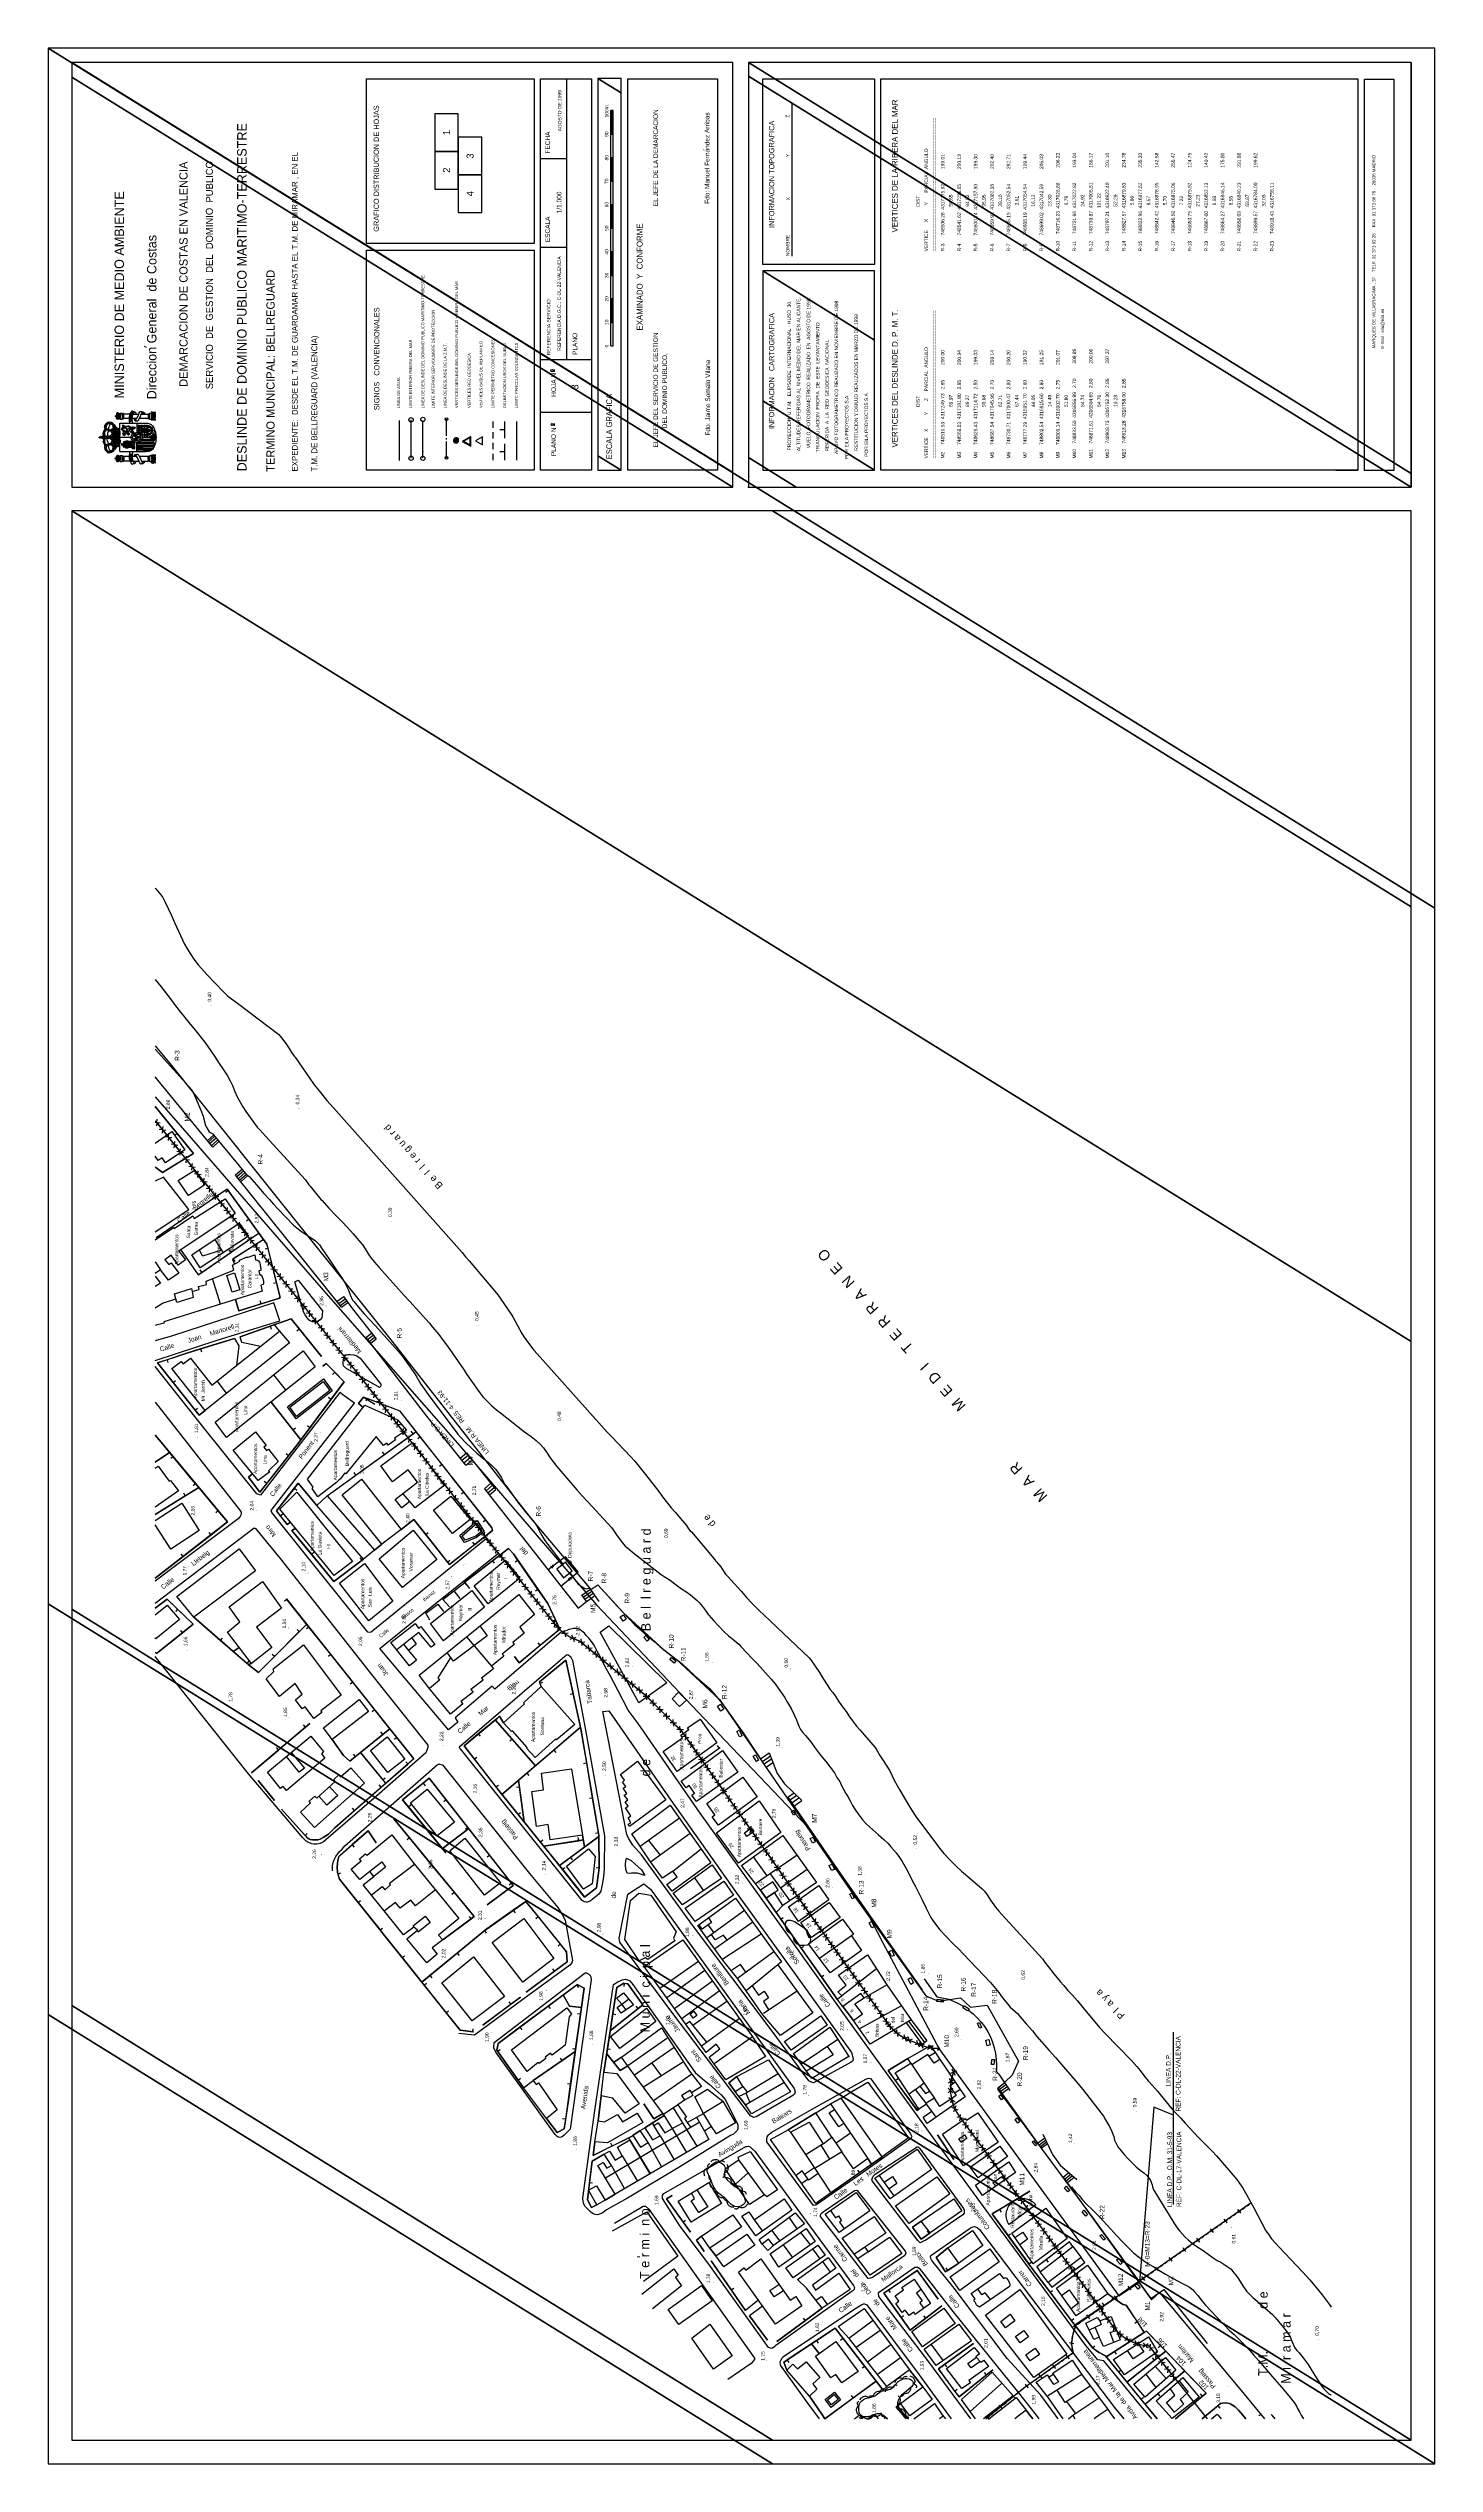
# Model space of a CAD drawing. Extents: x 748454 to 749044, y 4316681 to 4317708.
import ezdxf
from ezdxf.enums import TextEntityAlignment as Align

# ---------------------------------------------------------------- set-up
doc = ezdxf.new("R2010")
doc.units = 0
doc.linetypes.add('DASHED', pattern=[0])
doc.linetypes.add('DIVIDE', pattern=[0])
doc.layers.get('0').update_dxf_attribs({"linetype": 'CONTINUOUS'})
for name, color, linetype in [('1', 7, 'CONTINUOUS'), ('11', 7, 'CONTINUOUS'), ('24', 7, 'CONTINUOUS'), ('26', 7, 'CONTINUOUS'), ('3', 7, 'CONTINUOUS'), ('32', 7, 'CONTINUOUS'), ('33', 7, 'CONTINUOUS'), ('36', 7, 'CONTINUOUS'), ('39', 7, 'CONTINUOUS'), ('44', 7, 'CONTINUOUS'), ('48', 7, 'CONTINUOUS'), ('50', 7, 'CONTINUOUS'), ('53', 7, 'CONTINUOUS'), ('56', 7, 'CONTINUOUS'), ('61', 7, 'CONTINUOUS'), ('PATTERN_CLASS', 7, 'CONTINUOUS')]:
    doc.layers.add(name, color=color, linetype=linetype)

msp = doc.modelspace()

# ---------------------------------------------------------------- linework, layer by layer
at = {"color": 0, "linetype": 'CONTINUOUS'}
for p, q in [((749034, 4317701.5), (749034, 4317521)), ((748674.94, 4317575.2), (748674.94, 4317694.48)), ((748693.67, 4317581.01), (748693.67, 4317681.01)), ((748694.67, 4317680.01), (748693.67, 4317681.01)), ((748693.67, 4317581.01), (748693.67, 4317681.01)), ((748694.67, 4317680.01), (748693.67, 4317681.01)), ((748694.67, 4317679.99), (748693.67, 4317680.99)), ((748694.67, 4317679.99), (748693.67, 4317680.99)), ((748694.67, 4317679.98), (748693.67, 4317680.98)), ((748694.67, 4317679.98), (748693.67, 4317680.98)), ((748694.67, 4317679.96), (748693.67, 4317680.96)), ((748694.67, 4317679.96), (748693.67, 4317680.96)), ((748694.67, 4317679.95), (748693.67, 4317680.95)), ((748694.67, 4317679.95), (748693.67, 4317680.95)), ((748694.67, 4317679.93), (748693.67, 4317680.93)), ((748694.67, 4317679.93), (748693.67, 4317680.93)), ((748694.67, 4317679.92), (748693.67, 4317680.92)), ((748694.67, 4317679.92), (748693.67, 4317680.92)), ((748694.67, 4317679.91), (748693.67, 4317680.91)), ((748694.67, 4317679.91), (748693.67, 4317680.91)), ((748694.67, 4317679.89), (748693.67, 4317680.89)), ((748694.67, 4317679.89), (748693.67, 4317680.89)), ((748694.67, 4317679.88), (748693.67, 4317680.88)), ((748694.67, 4317679.88), (748693.67, 4317680.88)), ((748694.67, 4317679.86), (748693.67, 4317680.86)), ((748694.67, 4317679.86), (748693.67, 4317680.86)), ((748694.67, 4317679.85), (748693.67, 4317680.85)), ((748694.67, 4317679.85), (748693.67, 4317680.85)), ((748694.67, 4317679.84), (748693.67, 4317680.84)), ((748694.67, 4317679.84), (748693.67, 4317680.84)), ((748694.67, 4317679.82), (748693.67, 4317680.82)), ((748694.67, 4317679.82), (748693.67, 4317680.82)), ((748694.67, 4317679.81), (748693.67, 4317680.81)), ((748694.67, 4317679.81), (748693.67, 4317680.81)), ((748694.67, 4317679.79), (748693.67, 4317680.79)), ((748694.67, 4317679.79), (748693.67, 4317680.79)), ((748694.67, 4317679.78), (748693.67, 4317680.78)), ((748694.67, 4317679.78), (748693.67, 4317680.78)), ((748694.67, 4317679.76), (748693.67, 4317680.76)), ((748694.67, 4317679.76), (748693.67, 4317680.76)), ((748694.67, 4317679.75), (748693.67, 4317680.75)), ((748694.67, 4317679.75), (748693.67, 4317680.75)), ((748694.67, 4317679.74), (748693.67, 4317680.74)), ((748694.67, 4317679.74), (748693.67, 4317680.74)), ((748694.67, 4317679.72), (748693.67, 4317680.72)), ((748694.67, 4317679.72), (748693.67, 4317680.72)), ((748694.67, 4317679.71), (748693.67, 4317680.71)), ((748694.67, 4317679.71), (748693.67, 4317680.71)), ((748694.67, 4317679.69), (748693.67, 4317680.69)), ((748694.67, 4317679.69), (748693.67, 4317680.69)), ((748694.67, 4317679.68), (748693.67, 4317680.68)), ((748694.67, 4317679.68), (748693.67, 4317680.68)), ((748694.67, 4317679.67), (748693.67, 4317680.67)), ((748694.67, 4317679.67), (748693.67, 4317680.67)), ((748694.67, 4317679.65), (748693.67, 4317680.65)), ((748694.67, 4317679.65), (748693.67, 4317680.65)), ((748694.67, 4317679.64), (748693.67, 4317680.64)), ((748694.67, 4317679.64), (748693.67, 4317680.64)), ((748694.67, 4317679.62), (748693.67, 4317680.62)), ((748694.67, 4317679.62), (748693.67, 4317680.62)), ((748694.67, 4317679.61), (748693.67, 4317680.61)), ((748694.67, 4317679.61), (748693.67, 4317680.61)), ((748694.67, 4317679.6), (748693.67, 4317680.6)), ((748694.67, 4317679.6), (748693.67, 4317680.6)), ((748694.67, 4317679.58), (748693.67, 4317680.58)), ((748694.67, 4317679.58), (748693.67, 4317680.58)), ((748694.67, 4317679.57), (748693.67, 4317680.57)), ((748694.67, 4317679.57), (748693.67, 4317680.57)), ((748694.67, 4317679.55), (748693.67, 4317680.55)), ((748694.67, 4317679.55), (748693.67, 4317680.55)), ((748694.67, 4317679.54), (748693.67, 4317680.54)), ((748694.67, 4317679.54), (748693.67, 4317680.54)), ((748694.67, 4317679.52), (748693.67, 4317680.52)), ((748694.67, 4317679.52), (748693.67, 4317680.52)), ((748694.67, 4317679.51), (748693.67, 4317680.51)), ((748694.67, 4317679.51), (748693.67, 4317680.51)), ((748694.67, 4317679.5), (748693.67, 4317680.5)), ((748694.67, 4317679.5), (748693.67, 4317680.5)), ((748694.67, 4317679.48), (748693.67, 4317680.48)), ((748694.67, 4317679.48), (748693.67, 4317680.48)), ((748694.67, 4317679.47), (748693.67, 4317680.47)), ((748694.67, 4317679.47), (748693.67, 4317680.47)), ((748694.67, 4317679.45), (748693.67, 4317680.45)), ((748694.67, 4317679.45), (748693.67, 4317680.45)), ((748694.67, 4317679.44), (748693.67, 4317680.44)), ((748694.67, 4317679.44), (748693.67, 4317680.44)), ((748694.67, 4317679.43), (748693.67, 4317680.43)), ((748694.67, 4317679.43), (748693.67, 4317680.43)), ((748694.67, 4317679.41), (748693.67, 4317680.41)), ((748694.67, 4317679.41), (748693.67, 4317680.41)), ((748694.67, 4317679.4), (748693.67, 4317680.4)), ((748694.67, 4317679.4), (748693.67, 4317680.4)), ((748694.67, 4317679.38), (748693.67, 4317680.38)), ((748694.67, 4317679.38), (748693.67, 4317680.38)), ((748694.67, 4317679.37), (748693.67, 4317680.37)), ((748694.67, 4317679.37), (748693.67, 4317680.37)), ((748694.67, 4317679.35), (748693.67, 4317680.35)), ((748694.67, 4317679.35), (748693.67, 4317680.35)), ((748694.67, 4317679.34), (748693.67, 4317680.34)), ((748694.67, 4317679.34), (748693.67, 4317680.34)), ((748694.67, 4317679.33), (748693.67, 4317680.33)), ((748694.67, 4317679.33), (748693.67, 4317680.33)), ((748694.67, 4317679.31), (748693.67, 4317680.31)), ((748694.67, 4317679.31), (748693.67, 4317680.31)), ((748694.67, 4317679.3), (748693.67, 4317680.3)), ((748694.67, 4317679.3), (748693.67, 4317680.3)), ((748694.67, 4317679.28), (748693.67, 4317680.28)), ((748694.67, 4317679.28), (748693.67, 4317680.28)), ((748694.67, 4317679.27), (748693.67, 4317680.27)), ((748694.67, 4317679.27), (748693.67, 4317680.27)), ((748694.67, 4317679.26), (748693.67, 4317680.26)), ((748694.67, 4317679.26), (748693.67, 4317680.26)), ((748694.67, 4317679.24), (748693.67, 4317680.24)), ((748694.67, 4317679.24), (748693.67, 4317680.24)), ((748694.67, 4317679.23), (748693.67, 4317680.23)), ((748694.67, 4317679.23), (748693.67, 4317680.23)), ((748694.67, 4317679.21), (748693.67, 4317680.21)), ((748694.67, 4317679.21), (748693.67, 4317680.21)), ((748694.67, 4317679.2), (748693.67, 4317680.2)), ((748694.67, 4317679.2), (748693.67, 4317680.2)), ((748694.67, 4317679.18), (748693.67, 4317680.18)), ((748694.67, 4317679.18), (748693.67, 4317680.18)), ((748694.67, 4317679.17), (748693.67, 4317680.17)), ((748694.67, 4317679.17), (748693.67, 4317680.17)), ((748694.67, 4317679.16), (748693.67, 4317680.16)), ((748694.67, 4317679.16), (748693.67, 4317680.16)), ((748694.67, 4317679.14), (748693.67, 4317680.14)), ((748694.67, 4317679.14), (748693.67, 4317680.14)), ((748694.67, 4317679.13), (748693.67, 4317680.13)), ((748694.67, 4317679.13), (748693.67, 4317680.13)), ((748694.67, 4317679.11), (748693.67, 4317680.11)), ((748694.67, 4317679.11), (748693.67, 4317680.11)), ((748694.67, 4317679.1), (748693.67, 4317680.1)), ((748694.67, 4317679.1), (748693.67, 4317680.1)), ((748694.67, 4317679.09), (748693.67, 4317680.09)), ((748694.67, 4317679.09), (748693.67, 4317680.09)), ((748694.67, 4317679.07), (748693.67, 4317680.07)), ((748694.67, 4317679.07), (748693.67, 4317680.07)), ((748694.67, 4317679.06), (748693.67, 4317680.06)), ((748694.67, 4317679.06), (748693.67, 4317680.06)), ((748694.67, 4317679.04), (748693.67, 4317680.04)), ((748694.67, 4317679.04), (748693.67, 4317680.04)), ((748694.67, 4317679.03), (748693.67, 4317680.03)), ((748694.67, 4317679.03), (748693.67, 4317680.03)), ((748694.67, 4317679.02), (748693.67, 4317680.02)), ((748694.67, 4317679.02), (748693.67, 4317680.02)), ((748694.67, 4317679), (748693.67, 4317680)), ((748694.67, 4317679), (748693.67, 4317680)), ((748694.67, 4317678.99), (748693.67, 4317679.99)), ((748694.67, 4317678.99), (748693.67, 4317679.99)), ((748694.67, 4317678.97), (748693.67, 4317679.97)), ((748694.67, 4317678.97), (748693.67, 4317679.97)), ((748694.67, 4317678.96), (748693.67, 4317679.96)), ((748694.67, 4317678.96), (748693.67, 4317679.96)), ((748694.67, 4317678.94), (748693.67, 4317679.94)), ((748694.67, 4317678.94), (748693.67, 4317679.94)), ((748694.67, 4317678.93), (748693.67, 4317679.93)), ((748694.67, 4317678.93), (748693.67, 4317679.93)), ((748694.67, 4317678.92), (748693.67, 4317679.92)), ((748694.67, 4317678.92), (748693.67, 4317679.92)), ((748694.67, 4317678.9), (748693.67, 4317679.9)), ((748694.67, 4317678.9), (748693.67, 4317679.9)), ((748694.67, 4317678.89), (748693.67, 4317679.89)), ((748694.67, 4317678.89), (748693.67, 4317679.89)), ((748694.67, 4317678.87), (748693.67, 4317679.87)), ((748694.67, 4317678.87), (748693.67, 4317679.87)), ((748694.67, 4317678.86), (748693.67, 4317679.86)), ((748694.67, 4317678.86), (748693.67, 4317679.86)), ((748694.67, 4317678.85), (748693.67, 4317679.85)), ((748694.67, 4317678.85), (748693.67, 4317679.85)), ((748694.67, 4317678.83), (748693.67, 4317679.83)), ((748694.67, 4317678.83), (748693.67, 4317679.83)), ((748694.67, 4317678.82), (748693.67, 4317679.82)), ((748694.67, 4317678.82), (748693.67, 4317679.82)), ((748694.67, 4317678.8), (748693.67, 4317679.8)), ((748694.67, 4317678.8), (748693.67, 4317679.8)), ((748694.67, 4317678.79), (748693.67, 4317679.79)), ((748694.67, 4317678.79), (748693.67, 4317679.79)), ((748694.67, 4317678.77), (748693.67, 4317679.77)), ((748694.67, 4317678.77), (748693.67, 4317679.77)), ((748694.67, 4317678.76), (748693.67, 4317679.76)), ((748694.67, 4317678.76), (748693.67, 4317679.76)), ((748694.67, 4317678.75), (748693.67, 4317679.75)), ((748694.67, 4317678.75), (748693.67, 4317679.75)), ((748694.67, 4317678.73), (748693.67, 4317679.73)), ((748694.67, 4317678.73), (748693.67, 4317679.73)), ((748694.67, 4317678.72), (748693.67, 4317679.72)), ((748694.67, 4317678.72), (748693.67, 4317679.72)), ((748694.67, 4317678.7), (748693.67, 4317679.7)), ((748694.67, 4317678.7), (748693.67, 4317679.7)), ((748694.67, 4317678.69), (748693.67, 4317679.69)), ((748694.67, 4317678.69), (748693.67, 4317679.69)), ((748694.67, 4317678.68), (748693.67, 4317679.68)), ((748694.67, 4317678.68), (748693.67, 4317679.68)), ((748694.67, 4317678.66), (748693.67, 4317679.66)), ((748694.67, 4317678.66), (748693.67, 4317679.66)), ((748694.67, 4317678.65), (748693.67, 4317679.65)), ((748694.67, 4317678.65), (748693.67, 4317679.65)), ((748694.67, 4317678.63), (748693.67, 4317679.63)), ((748694.67, 4317678.63), (748693.67, 4317679.63)), ((748694.67, 4317678.62), (748693.67, 4317679.62)), ((748694.67, 4317678.62), (748693.67, 4317679.62)), ((748694.67, 4317678.61), (748693.67, 4317679.61)), ((748694.67, 4317678.61), (748693.67, 4317679.61)), ((748694.67, 4317678.59), (748693.67, 4317679.59)), ((748694.67, 4317678.59), (748693.67, 4317679.59)), ((748694.67, 4317678.58), (748693.67, 4317679.58)), ((748694.67, 4317678.58), (748693.67, 4317679.58)), ((748694.67, 4317678.56), (748693.67, 4317679.56)), ((748694.67, 4317678.56), (748693.67, 4317679.56)), ((748694.67, 4317678.55), (748693.67, 4317679.55)), ((748694.67, 4317678.55), (748693.67, 4317679.55)), ((748694.67, 4317678.53), (748693.67, 4317679.53)), ((748694.67, 4317678.53), (748693.67, 4317679.53)), ((748694.67, 4317678.52), (748693.67, 4317679.52)), ((748694.67, 4317678.52), (748693.67, 4317679.52)), ((748694.67, 4317678.51), (748693.67, 4317679.51)), ((748694.67, 4317678.51), (748693.67, 4317679.51)), ((748694.67, 4317678.49), (748693.67, 4317679.49)), ((748694.67, 4317678.49), (748693.67, 4317679.49)), ((748694.67, 4317678.48), (748693.67, 4317679.48)), ((748694.67, 4317678.48), (748693.67, 4317679.48)), ((748694.67, 4317678.46), (748693.67, 4317679.46)), ((748694.67, 4317678.46), (748693.67, 4317679.46)), ((748694.67, 4317678.45), (748693.67, 4317679.45)), ((748694.67, 4317678.45), (748693.67, 4317679.45)), ((748694.67, 4317678.44), (748693.67, 4317679.44)), ((748694.67, 4317678.44), (748693.67, 4317679.44)), ((748694.67, 4317678.42), (748693.67, 4317679.42)), ((748694.67, 4317678.42), (748693.67, 4317679.42)), ((748694.67, 4317678.41), (748693.67, 4317679.41)), ((748694.67, 4317678.41), (748693.67, 4317679.41)), ((748694.67, 4317678.39), (748693.67, 4317679.39)), ((748694.67, 4317678.39), (748693.67, 4317679.39)), ((748694.67, 4317678.38), (748693.67, 4317679.38)), ((748694.67, 4317678.38), (748693.67, 4317679.38)), ((748694.67, 4317678.36), (748693.67, 4317679.36)), ((748694.67, 4317678.36), (748693.67, 4317679.36)), ((748694.67, 4317678.35), (748693.67, 4317679.35)), ((748694.67, 4317678.35), (748693.67, 4317679.35)), ((748694.67, 4317678.34), (748693.67, 4317679.34)), ((748694.67, 4317678.34), (748693.67, 4317679.34)), ((748694.67, 4317678.32), (748693.67, 4317679.32)), ((748694.67, 4317678.32), (748693.67, 4317679.32)), ((748694.67, 4317678.31), (748693.67, 4317679.31)), ((748694.67, 4317678.31), (748693.67, 4317679.31)), ((748694.67, 4317678.29), (748693.67, 4317679.29)), ((748694.67, 4317678.29), (748693.67, 4317679.29)), ((748694.67, 4317678.28), (748693.67, 4317679.28)), ((748694.67, 4317678.28), (748693.67, 4317679.28)), ((748694.67, 4317678.27), (748693.67, 4317679.27)), ((748694.67, 4317678.27), (748693.67, 4317679.27)), ((748694.67, 4317678.25), (748693.67, 4317679.25)), ((748694.67, 4317678.25), (748693.67, 4317679.25)), ((748694.67, 4317678.24), (748693.67, 4317679.24)), ((748694.67, 4317678.24), (748693.67, 4317679.24)), ((748694.67, 4317678.22), (748693.67, 4317679.22)), ((748694.67, 4317678.22), (748693.67, 4317679.22)), ((748694.67, 4317678.21), (748693.67, 4317679.21)), ((748694.67, 4317678.21), (748693.67, 4317679.21)), ((748694.67, 4317678.2), (748693.67, 4317679.2)), ((748694.67, 4317678.2), (748693.67, 4317679.2)), ((748694.67, 4317678.18), (748693.67, 4317679.18)), ((748694.67, 4317678.18), (748693.67, 4317679.18)), ((748694.67, 4317678.17), (748693.67, 4317679.17)), ((748694.67, 4317678.17), (748693.67, 4317679.17)), ((748694.67, 4317678.15), (748693.67, 4317679.15)), ((748694.67, 4317678.15), (748693.67, 4317679.15)), ((748694.67, 4317678.14), (748693.67, 4317679.14)), ((748694.67, 4317678.14), (748693.67, 4317679.14)), ((748694.67, 4317678.12), (748693.67, 4317679.12)), ((748694.67, 4317678.12), (748693.67, 4317679.12)), ((748694.67, 4317678.11), (748693.67, 4317679.11)), ((748694.67, 4317678.11), (748693.67, 4317679.11)), ((748694.67, 4317678.1), (748693.67, 4317679.1)), ((748694.67, 4317678.1), (748693.67, 4317679.1)), ((748694.67, 4317678.08), (748693.67, 4317679.08)), ((748694.67, 4317678.08), (748693.67, 4317679.08)), ((748694.67, 4317678.07), (748693.67, 4317679.07)), ((748694.67, 4317678.07), (748693.67, 4317679.07)), ((748694.67, 4317678.05), (748693.67, 4317679.05)), ((748694.67, 4317678.05), (748693.67, 4317679.05)), ((748694.67, 4317678.04), (748693.67, 4317679.04)), ((748694.67, 4317678.04), (748693.67, 4317679.04)), ((748694.67, 4317678.03), (748693.67, 4317679.03)), ((748694.67, 4317678.03), (748693.67, 4317679.03)), ((748694.67, 4317678.01), (748693.67, 4317679.01)), ((748694.67, 4317678.01), (748693.67, 4317679.01)), ((748694.67, 4317678), (748693.67, 4317679)), ((748694.67, 4317678), (748693.67, 4317679)), ((748694.67, 4317677.98), (748693.67, 4317678.98)), ((748694.67, 4317677.98), (748693.67, 4317678.98)), ((748694.67, 4317677.97), (748693.67, 4317678.97)), ((748694.67, 4317677.97), (748693.67, 4317678.97)), ((748694.67, 4317677.95), (748693.67, 4317678.95)), ((748694.67, 4317677.95), (748693.67, 4317678.95)), ((748694.67, 4317677.94), (748693.67, 4317678.94)), ((748694.67, 4317677.94), (748693.67, 4317678.94)), ((748694.67, 4317677.93), (748693.67, 4317678.93)), ((748694.67, 4317677.93), (748693.67, 4317678.93)), ((748694.67, 4317677.91), (748693.67, 4317678.91)), ((748694.67, 4317677.91), (748693.67, 4317678.91)), ((748694.67, 4317677.9), (748693.67, 4317678.9)), ((748694.67, 4317677.9), (748693.67, 4317678.9)), ((748694.67, 4317677.88), (748693.67, 4317678.88)), ((748694.67, 4317677.88), (748693.67, 4317678.88)), ((748694.67, 4317677.87), (748693.67, 4317678.87)), ((748694.67, 4317677.87), (748693.67, 4317678.87)), ((748694.67, 4317677.86), (748693.67, 4317678.86)), ((748694.67, 4317677.86), (748693.67, 4317678.86)), ((748694.67, 4317677.84), (748693.67, 4317678.84)), ((748694.67, 4317677.84), (748693.67, 4317678.84)), ((748694.67, 4317677.83), (748693.67, 4317678.83)), ((748694.67, 4317677.83), (748693.67, 4317678.83)), ((748694.67, 4317677.81), (748693.67, 4317678.81)), ((748694.67, 4317677.81), (748693.67, 4317678.81)), ((748694.67, 4317677.8), (748693.67, 4317678.8)), ((748694.67, 4317677.8), (748693.67, 4317678.8)), ((748694.67, 4317677.78), (748693.67, 4317678.78)), ((748694.67, 4317677.78), (748693.67, 4317678.78)), ((748694.67, 4317677.77), (748693.67, 4317678.77)), ((748694.67, 4317677.77), (748693.67, 4317678.77)), ((748694.67, 4317677.76), (748693.67, 4317678.76)), ((748694.67, 4317677.76), (748693.67, 4317678.76)), ((748694.67, 4317677.74), (748693.67, 4317678.74)), ((748694.67, 4317677.74), (748693.67, 4317678.74)), ((748694.67, 4317677.73), (748693.67, 4317678.73)), ((748694.67, 4317677.73), (748693.67, 4317678.73)), ((748694.67, 4317677.71), (748693.67, 4317678.71)), ((748694.67, 4317677.71), (748693.67, 4317678.71)), ((748694.67, 4317677.7), (748693.67, 4317678.7)), ((748694.67, 4317677.7), (748693.67, 4317678.7)), ((748694.67, 4317677.69), (748693.67, 4317678.69)), ((748694.67, 4317677.69), (748693.67, 4317678.69)), ((748694.67, 4317677.67), (748693.67, 4317678.67)), ((748694.67, 4317677.67), (748693.67, 4317678.67)), ((748694.67, 4317677.66), (748693.67, 4317678.66)), ((748694.67, 4317677.66), (748693.67, 4317678.66)), ((748694.67, 4317677.64), (748693.67, 4317678.64)), ((748694.67, 4317677.64), (748693.67, 4317678.64)), ((748694.67, 4317677.63), (748693.67, 4317678.63)), ((748694.67, 4317677.63), (748693.67, 4317678.63)), ((748694.67, 4317677.62), (748693.67, 4317678.62)), ((748694.67, 4317677.62), (748693.67, 4317678.62)), ((748694.67, 4317677.6), (748693.67, 4317678.6)), ((748694.67, 4317677.6), (748693.67, 4317678.6)), ((748694.67, 4317677.59), (748693.67, 4317678.59)), ((748694.67, 4317677.59), (748693.67, 4317678.59)), ((748694.67, 4317677.57), (748693.67, 4317678.57)), ((748694.67, 4317677.57), (748693.67, 4317678.57)), ((748694.67, 4317677.56), (748693.67, 4317678.56)), ((748694.67, 4317677.56), (748693.67, 4317678.56)), ((748694.67, 4317677.54), (748693.67, 4317678.54)), ((748694.67, 4317677.54), (748693.67, 4317678.54)), ((748694.67, 4317677.53), (748693.67, 4317678.53)), ((748694.67, 4317677.53), (748693.67, 4317678.53)), ((748694.67, 4317677.52), (748693.67, 4317678.52)), ((748694.67, 4317677.52), (748693.67, 4317678.52)), ((748694.67, 4317677.5), (748693.67, 4317678.5)), ((748694.67, 4317677.5), (748693.67, 4317678.5)), ((748694.67, 4317677.49), (748693.67, 4317678.49)), ((748694.67, 4317677.49), (748693.67, 4317678.49)), ((748694.67, 4317677.47), (748693.67, 4317678.47)), ((748694.67, 4317677.47), (748693.67, 4317678.47)), ((748694.67, 4317677.46), (748693.67, 4317678.46)), ((748694.67, 4317677.46), (748693.67, 4317678.46)), ((748694.67, 4317677.45), (748693.67, 4317678.45)), ((748694.67, 4317677.45), (748693.67, 4317678.45)), ((748694.67, 4317677.43), (748693.67, 4317678.43)), ((748694.67, 4317677.43), (748693.67, 4317678.43)), ((748694.67, 4317677.42), (748693.67, 4317678.42)), ((748694.67, 4317677.42), (748693.67, 4317678.42)), ((748694.67, 4317677.4), (748693.67, 4317678.4)), ((748694.67, 4317677.4), (748693.67, 4317678.4)), ((748694.67, 4317677.39), (748693.67, 4317678.39)), ((748694.67, 4317677.39), (748693.67, 4317678.39)), ((748694.67, 4317677.37), (748693.67, 4317678.37)), ((748694.67, 4317677.37), (748693.67, 4317678.37)), ((748694.67, 4317677.36), (748693.67, 4317678.36)), ((748694.67, 4317677.36), (748693.67, 4317678.36)), ((748694.67, 4317677.35), (748693.67, 4317678.35)), ((748694.67, 4317677.35), (748693.67, 4317678.35)), ((748694.67, 4317677.33), (748693.67, 4317678.33)), ((748694.67, 4317677.33), (748693.67, 4317678.33)), ((748694.67, 4317677.32), (748693.67, 4317678.32)), ((748694.67, 4317677.32), (748693.67, 4317678.32)), ((748694.67, 4317677.3), (748693.67, 4317678.3)), ((748694.67, 4317677.3), (748693.67, 4317678.3)), ((748694.67, 4317677.29), (748693.67, 4317678.29)), ((748694.67, 4317677.29), (748693.67, 4317678.29)), ((748694.67, 4317677.28), (748693.67, 4317678.28)), ((748694.67, 4317677.28), (748693.67, 4317678.28)), ((748694.67, 4317677.26), (748693.67, 4317678.26)), ((748694.67, 4317677.26), (748693.67, 4317678.26)), ((748694.67, 4317677.25), (748693.67, 4317678.25)), ((748694.67, 4317677.25), (748693.67, 4317678.25)), ((748694.67, 4317677.23), (748693.67, 4317678.23)), ((748694.67, 4317677.23), (748693.67, 4317678.23)), ((748694.67, 4317677.22), (748693.67, 4317678.22)), ((748694.67, 4317677.22), (748693.67, 4317678.22)), ((748694.67, 4317677.21), (748693.67, 4317678.21)), ((748694.67, 4317677.21), (748693.67, 4317678.21)), ((748694.67, 4317677.19), (748693.67, 4317678.19)), ((748694.67, 4317677.19), (748693.67, 4317678.19)), ((748694.67, 4317677.18), (748693.67, 4317678.18)), ((748694.67, 4317677.18), (748693.67, 4317678.18)), ((748694.67, 4317677.16), (748693.67, 4317678.16)), ((748694.67, 4317677.16), (748693.67, 4317678.16)), ((748694.67, 4317677.15), (748693.67, 4317678.15)), ((748694.67, 4317677.15), (748693.67, 4317678.15)), ((748694.67, 4317677.13), (748693.67, 4317678.13)), ((748694.67, 4317677.13), (748693.67, 4317678.13)), ((748694.67, 4317677.12), (748693.67, 4317678.12)), ((748694.67, 4317677.12), (748693.67, 4317678.12)), ((748694.67, 4317677.11), (748693.67, 4317678.11)), ((748694.67, 4317677.11), (748693.67, 4317678.11)), ((748694.67, 4317677.09), (748693.67, 4317678.09)), ((748694.67, 4317677.09), (748693.67, 4317678.09)), ((748694.67, 4317677.08), (748693.67, 4317678.08)), ((748694.67, 4317677.08), (748693.67, 4317678.08)), ((748694.67, 4317677.06), (748693.67, 4317678.06)), ((748694.67, 4317677.06), (748693.67, 4317678.06)), ((748694.67, 4317677.05), (748693.67, 4317678.05)), ((748694.67, 4317677.05), (748693.67, 4317678.05)), ((748694.67, 4317677.04), (748693.67, 4317678.04)), ((748694.67, 4317677.04), (748693.67, 4317678.04)), ((748694.67, 4317677.02), (748693.67, 4317678.02)), ((748694.67, 4317677.02), (748693.67, 4317678.02)), ((748694.67, 4317677.01), (748693.67, 4317678.01)), ((748694.67, 4317677.01), (748693.67, 4317678.01)), ((748694.67, 4317676.99), (748693.67, 4317677.99)), ((748694.67, 4317676.99), (748693.67, 4317677.99)), ((748694.67, 4317676.98), (748693.67, 4317677.98)), ((748694.67, 4317676.98), (748693.67, 4317677.98)), ((748694.67, 4317676.96), (748693.67, 4317677.96)), ((748694.67, 4317676.96), (748693.67, 4317677.96)), ((748694.67, 4317676.95), (748693.67, 4317677.95)), ((748694.67, 4317676.95), (748693.67, 4317677.95)), ((748694.67, 4317676.94), (748693.67, 4317677.94)), ((748694.67, 4317676.94), (748693.67, 4317677.94)), ((748694.67, 4317676.92), (748693.67, 4317677.92)), ((748694.67, 4317676.92), (748693.67, 4317677.92)), ((748694.67, 4317676.91), (748693.67, 4317677.91)), ((748694.67, 4317676.91), (748693.67, 4317677.91)), ((748694.67, 4317676.89), (748693.67, 4317677.89)), ((748694.67, 4317676.89), (748693.67, 4317677.89)), ((748694.67, 4317676.88), (748693.67, 4317677.88)), ((748694.67, 4317676.88), (748693.67, 4317677.88)), ((748694.67, 4317676.87), (748693.67, 4317677.87)), ((748694.67, 4317676.87), (748693.67, 4317677.87)), ((748694.67, 4317676.85), (748693.67, 4317677.85)), ((748694.67, 4317676.85), (748693.67, 4317677.85)), ((748694.67, 4317676.84), (748693.67, 4317677.84)), ((748694.67, 4317676.84), (748693.67, 4317677.84)), ((748694.67, 4317676.82), (748693.67, 4317677.82)), ((748694.67, 4317676.82), (748693.67, 4317677.82)), ((748694.67, 4317676.81), (748693.67, 4317677.81)), ((748694.67, 4317676.81), (748693.67, 4317677.81)), ((748694.67, 4317676.79), (748693.67, 4317677.79)), ((748694.67, 4317676.79), (748693.67, 4317677.79)), ((748694.67, 4317676.78), (748693.67, 4317677.78)), ((748694.67, 4317676.78), (748693.67, 4317677.78)), ((748694.67, 4317676.77), (748693.67, 4317677.77)), ((748694.67, 4317676.77), (748693.67, 4317677.77)), ((748694.67, 4317676.75), (748693.67, 4317677.75)), ((748694.67, 4317676.75), (748693.67, 4317677.75)), ((748694.67, 4317676.74), (748693.67, 4317677.74)), ((748694.67, 4317676.74), (748693.67, 4317677.74)), ((748694.67, 4317676.72), (748693.67, 4317677.72)), ((748694.67, 4317676.72), (748693.67, 4317677.72)), ((748694.67, 4317676.71), (748693.67, 4317677.71)), ((748694.67, 4317676.71), (748693.67, 4317677.71)), ((748694.67, 4317676.7), (748693.67, 4317677.7)), ((748694.67, 4317676.7), (748693.67, 4317677.7)), ((748694.67, 4317676.68), (748693.67, 4317677.68)), ((748694.67, 4317676.68), (748693.67, 4317677.68)), ((748694.67, 4317676.67), (748693.67, 4317677.67)), ((748694.67, 4317676.67), (748693.67, 4317677.67)), ((748694.67, 4317676.65), (748693.67, 4317677.65)), ((748694.67, 4317676.65), (748693.67, 4317677.65)), ((748694.67, 4317676.64), (748693.67, 4317677.64)), ((748694.67, 4317676.64), (748693.67, 4317677.64)), ((748694.67, 4317676.63), (748693.67, 4317677.63)), ((748694.67, 4317676.63), (748693.67, 4317677.63)), ((748694.67, 4317676.61), (748693.67, 4317677.61)), ((748694.67, 4317676.61), (748693.67, 4317677.61)), ((748694.67, 4317676.6), (748693.67, 4317677.6)), ((748694.67, 4317676.6), (748693.67, 4317677.6)), ((748694.67, 4317676.58), (748693.67, 4317677.58)), ((748694.67, 4317676.58), (748693.67, 4317677.58)), ((748694.67, 4317676.57), (748693.67, 4317677.57)), ((748694.67, 4317676.57), (748693.67, 4317677.57)), ((748694.67, 4317676.55), (748693.67, 4317677.55)), ((748694.67, 4317676.55), (748693.67, 4317677.55)), ((748694.67, 4317676.54), (748693.67, 4317677.54)), ((748694.67, 4317676.54), (748693.67, 4317677.54)), ((748694.67, 4317676.53), (748693.67, 4317677.53)), ((748694.67, 4317676.53), (748693.67, 4317677.53)), ((748694.67, 4317676.51), (748693.67, 4317677.51)), ((748694.67, 4317676.51), (748693.67, 4317677.51)), ((748694.67, 4317676.5), (748693.67, 4317677.5)), ((748694.67, 4317676.5), (748693.67, 4317677.5)), ((748694.67, 4317676.48), (748693.67, 4317677.48)), ((748694.67, 4317676.48), (748693.67, 4317677.48)), ((748694.67, 4317676.47), (748693.67, 4317677.47)), ((748694.67, 4317676.47), (748693.67, 4317677.47)), ((748694.67, 4317676.46), (748693.67, 4317677.46)), ((748694.67, 4317676.46), (748693.67, 4317677.46)), ((748694.67, 4317676.44), (748693.67, 4317677.44)), ((748694.67, 4317676.44), (748693.67, 4317677.44)), ((748694.67, 4317676.43), (748693.67, 4317677.43)), ((748694.67, 4317676.43), (748693.67, 4317677.43)), ((748694.67, 4317676.41), (748693.67, 4317677.41)), ((748694.67, 4317676.41), (748693.67, 4317677.41)), ((748694.67, 4317676.4), (748693.67, 4317677.4)), ((748694.67, 4317676.4), (748693.67, 4317677.4)), ((748694.67, 4317676.38), (748693.67, 4317677.38)), ((748694.67, 4317676.38), (748693.67, 4317677.38)), ((748694.67, 4317676.37), (748693.67, 4317677.37)), ((748694.67, 4317676.37), (748693.67, 4317677.37)), ((748694.67, 4317676.36), (748693.67, 4317677.36)), ((748694.67, 4317676.36), (748693.67, 4317677.36)), ((748694.67, 4317676.34), (748693.67, 4317677.34)), ((748694.67, 4317676.34), (748693.67, 4317677.34)), ((748694.67, 4317676.33), (748693.67, 4317677.33)), ((748694.67, 4317676.33), (748693.67, 4317677.33)), ((748694.67, 4317676.31), (748693.67, 4317677.31)), ((748694.67, 4317676.31), (748693.67, 4317677.31)), ((748694.67, 4317676.3), (748693.67, 4317677.3)), ((748694.67, 4317676.3), (748693.67, 4317677.3)), ((748694.67, 4317676.29), (748693.67, 4317677.29)), ((748694.67, 4317676.29), (748693.67, 4317677.29)), ((748694.67, 4317676.27), (748693.67, 4317677.27)), ((748694.67, 4317676.27), (748693.67, 4317677.27)), ((748694.67, 4317676.26), (748693.67, 4317677.26)), ((748694.67, 4317676.26), (748693.67, 4317677.26)), ((748694.67, 4317676.24), (748693.67, 4317677.24)), ((748694.67, 4317676.24), (748693.67, 4317677.24)), ((748694.67, 4317676.23), (748693.67, 4317677.23)), ((748694.67, 4317676.23), (748693.67, 4317677.23)), ((748694.67, 4317676.22), (748693.67, 4317677.22)), ((748694.67, 4317676.22), (748693.67, 4317677.22)), ((748694.67, 4317676.2), (748693.67, 4317677.2)), ((748694.67, 4317676.2), (748693.67, 4317677.2)), ((748694.67, 4317676.19), (748693.67, 4317677.19)), ((748694.67, 4317676.19), (748693.67, 4317677.19)), ((748694.67, 4317676.17), (748693.67, 4317677.17)), ((748694.67, 4317676.17), (748693.67, 4317677.17)), ((748694.67, 4317676.16), (748693.67, 4317677.16)), ((748694.67, 4317676.16), (748693.67, 4317677.16)), ((748694.67, 4317676.14), (748693.67, 4317677.14)), ((748694.67, 4317676.14), (748693.67, 4317677.14)), ((748694.67, 4317676.13), (748693.67, 4317677.13)), ((748694.67, 4317676.13), (748693.67, 4317677.13)), ((748694.67, 4317676.12), (748693.67, 4317677.12)), ((748694.67, 4317676.12), (748693.67, 4317677.12)), ((748694.67, 4317676.1), (748693.67, 4317677.1)), ((748694.67, 4317676.1), (748693.67, 4317677.1)), ((748694.67, 4317676.09), (748693.67, 4317677.09)), ((748694.67, 4317676.09), (748693.67, 4317677.09)), ((748694.67, 4317676.07), (748693.67, 4317677.07)), ((748694.67, 4317676.07), (748693.67, 4317677.07)), ((748694.67, 4317676.06), (748693.67, 4317677.06)), ((748694.67, 4317676.06), (748693.67, 4317677.06)), ((748694.67, 4317676.05), (748693.67, 4317677.05)), ((748694.67, 4317676.05), (748693.67, 4317677.05)), ((748694.67, 4317676.03), (748693.67, 4317677.03)), ((748694.67, 4317676.03), (748693.67, 4317677.03)), ((748694.67, 4317676.02), (748693.67, 4317677.02)), ((748694.67, 4317676.02), (748693.67, 4317677.02)), ((748694.67, 4317676), (748693.67, 4317677)), ((748694.67, 4317676), (748693.67, 4317677)), ((748694.67, 4317675.99), (748693.67, 4317676.99)), ((748694.67, 4317675.99), (748693.67, 4317676.99)), ((748694.67, 4317675.97), (748693.67, 4317676.97)), ((748694.67, 4317675.97), (748693.67, 4317676.97)), ((748694.67, 4317675.96), (748693.67, 4317676.96)), ((748694.67, 4317675.96), (748693.67, 4317676.96)), ((748694.67, 4317675.95), (748693.67, 4317676.95)), ((748694.67, 4317675.95), (748693.67, 4317676.95)), ((748694.67, 4317675.93), (748693.67, 4317676.93)), ((748694.67, 4317675.93), (748693.67, 4317676.93)), ((748694.67, 4317675.92), (748693.67, 4317676.92)), ((748694.67, 4317675.92), (748693.67, 4317676.92)), ((748694.67, 4317675.9), (748693.67, 4317676.9)), ((748694.67, 4317675.9), (748693.67, 4317676.9)), ((748694.67, 4317675.89), (748693.67, 4317676.89)), ((748694.67, 4317675.89), (748693.67, 4317676.89)), ((748694.67, 4317675.88), (748693.67, 4317676.88)), ((748694.67, 4317675.88), (748693.67, 4317676.88)), ((748694.67, 4317675.86), (748693.67, 4317676.86)), ((748694.67, 4317675.86), (748693.67, 4317676.86)), ((748694.67, 4317675.85), (748693.67, 4317676.85)), ((748694.67, 4317675.85), (748693.67, 4317676.85)), ((748694.67, 4317675.83), (748693.67, 4317676.83)), ((748694.67, 4317675.83), (748693.67, 4317676.83)), ((748694.67, 4317675.82), (748693.67, 4317676.82)), ((748694.67, 4317675.82), (748693.67, 4317676.82)), ((748694.67, 4317675.81), (748693.67, 4317676.81)), ((748694.67, 4317675.81), (748693.67, 4317676.81)), ((748694.67, 4317675.79), (748693.67, 4317676.79)), ((748694.67, 4317675.79), (748693.67, 4317676.79)), ((748694.67, 4317675.78), (748693.67, 4317676.78)), ((748694.67, 4317675.78), (748693.67, 4317676.78)), ((748694.67, 4317675.76), (748693.67, 4317676.76)), ((748694.67, 4317675.76), (748693.67, 4317676.76)), ((748694.67, 4317675.75), (748693.67, 4317676.75)), ((748694.67, 4317675.75), (748693.67, 4317676.75)), ((748694.67, 4317675.73), (748693.67, 4317676.73)), ((748694.67, 4317675.73), (748693.67, 4317676.73)), ((748694.67, 4317675.72), (748693.67, 4317676.72)), ((748694.67, 4317675.72), (748693.67, 4317676.72)), ((748694.67, 4317675.71), (748693.67, 4317676.71)), ((748694.67, 4317675.71), (748693.67, 4317676.71)), ((748694.67, 4317675.69), (748693.67, 4317676.69)), ((748694.67, 4317675.69), (748693.67, 4317676.69)), ((748694.67, 4317675.68), (748693.67, 4317676.68)), ((748694.67, 4317675.68), (748693.67, 4317676.68)), ((748694.67, 4317675.66), (748693.67, 4317676.66)), ((748694.67, 4317675.66), (748693.67, 4317676.66)), ((748694.67, 4317675.65), (748693.67, 4317676.65)), ((748694.67, 4317675.65), (748693.67, 4317676.65)), ((748694.67, 4317675.64), (748693.67, 4317676.64)), ((748694.67, 4317675.64), (748693.67, 4317676.64)), ((748694.67, 4317675.62), (748693.67, 4317676.62)), ((748694.67, 4317675.62), (748693.67, 4317676.62)), ((748694.67, 4317675.61), (748693.67, 4317676.61)), ((748694.67, 4317675.61), (748693.67, 4317676.61)), ((748694.67, 4317675.59), (748693.67, 4317676.59)), ((748694.67, 4317675.59), (748693.67, 4317676.59)), ((748694.67, 4317675.58), (748693.67, 4317676.58)), ((748694.67, 4317675.58), (748693.67, 4317676.58)), ((748694.67, 4317675.56), (748693.67, 4317676.56)), ((748694.67, 4317675.56), (748693.67, 4317676.56)), ((748694.67, 4317675.55), (748693.67, 4317676.55)), ((748694.67, 4317675.55), (748693.67, 4317676.55)), ((748694.67, 4317675.54), (748693.67, 4317676.54)), ((748694.67, 4317675.54), (748693.67, 4317676.54)), ((748694.67, 4317675.52), (748693.67, 4317676.52)), ((748694.67, 4317675.52), (748693.67, 4317676.52)), ((748694.67, 4317675.51), (748693.67, 4317676.51)), ((748694.67, 4317675.51), (748693.67, 4317676.51)), ((748694.67, 4317675.49), (748693.67, 4317676.49)), ((748694.67, 4317675.49), (748693.67, 4317676.49)), ((748694.67, 4317675.48), (748693.67, 4317676.48)), ((748694.67, 4317675.48), (748693.67, 4317676.48)), ((748694.67, 4317675.47), (748693.67, 4317676.47)), ((748694.67, 4317675.47), (748693.67, 4317676.47)), ((748694.67, 4317675.45), (748693.67, 4317676.45)), ((748694.67, 4317675.45), (748693.67, 4317676.45)), ((748694.67, 4317675.44), (748693.67, 4317676.44)), ((748694.67, 4317675.44), (748693.67, 4317676.44)), ((748694.67, 4317675.42), (748693.67, 4317676.42)), ((748694.67, 4317675.42), (748693.67, 4317676.42)), ((748694.67, 4317675.41), (748693.67, 4317676.41)), ((748694.67, 4317675.41), (748693.67, 4317676.41)), ((748694.67, 4317675.39), (748693.67, 4317676.39)), ((748694.67, 4317675.39), (748693.67, 4317676.39)), ((748694.67, 4317675.38), (748693.67, 4317676.38)), ((748694.67, 4317675.38), (748693.67, 4317676.38)), ((748694.67, 4317675.37), (748693.67, 4317676.37)), ((748694.67, 4317675.37), (748693.67, 4317676.37)), ((748694.67, 4317675.35), (748693.67, 4317676.35)), ((748694.67, 4317675.35), (748693.67, 4317676.35)), ((748694.67, 4317675.34), (748693.67, 4317676.34)), ((748694.67, 4317675.34), (748693.67, 4317676.34)), ((748694.67, 4317675.32), (748693.67, 4317676.32)), ((748694.67, 4317675.32), (748693.67, 4317676.32)), ((748694.67, 4317675.31), (748693.67, 4317676.31)), ((748694.67, 4317675.31), (748693.67, 4317676.31)), ((748694.67, 4317675.3), (748693.67, 4317676.3)), ((748694.67, 4317675.3), (748693.67, 4317676.3)), ((748694.67, 4317675.28), (748693.67, 4317676.28)), ((748694.67, 4317675.28), (748693.67, 4317676.28)), ((748694.67, 4317675.27), (748693.67, 4317676.27)), ((748694.67, 4317675.27), (748693.67, 4317676.27)), ((748694.67, 4317675.25), (748693.67, 4317676.25)), ((748694.67, 4317675.25), (748693.67, 4317676.25)), ((748694.67, 4317675.24), (748693.67, 4317676.24)), ((748694.67, 4317675.24), (748693.67, 4317676.24)), ((748694.67, 4317675.23), (748693.67, 4317676.23)), ((748694.67, 4317675.23), (748693.67, 4317676.23)), ((748694.67, 4317675.21), (748693.67, 4317676.21)), ((748694.67, 4317675.21), (748693.67, 4317676.21)), ((748694.67, 4317675.2), (748693.67, 4317676.2)), ((748694.67, 4317675.2), (748693.67, 4317676.2)), ((748694.67, 4317675.18), (748693.67, 4317676.18)), ((748694.67, 4317675.18), (748693.67, 4317676.18)), ((748694.67, 4317675.17), (748693.67, 4317676.17)), ((748694.67, 4317675.17), (748693.67, 4317676.17)), ((748694.67, 4317675.15), (748693.67, 4317676.15)), ((748694.67, 4317675.15), (748693.67, 4317676.15)), ((748694.67, 4317675.14), (748693.67, 4317676.14)), ((748694.67, 4317675.14), (748693.67, 4317676.14)), ((748694.67, 4317675.13), (748693.67, 4317676.13)), ((748694.67, 4317675.13), (748693.67, 4317676.13)), ((748694.67, 4317675.11), (748693.67, 4317676.11)), ((748694.67, 4317675.11), (748693.67, 4317676.11)), ((748694.67, 4317675.1), (748693.67, 4317676.1)), ((748694.67, 4317675.1), (748693.67, 4317676.1)), ((748694.67, 4317675.08), (748693.67, 4317676.08)), ((748694.67, 4317675.08), (748693.67, 4317676.08)), ((748694.67, 4317675.07), (748693.67, 4317676.07)), ((748694.67, 4317675.07), (748693.67, 4317676.07)), ((748694.67, 4317675.06), (748693.67, 4317676.06)), ((748694.67, 4317675.06), (748693.67, 4317676.06)), ((748694.67, 4317675.04), (748693.67, 4317676.04)), ((748694.67, 4317675.04), (748693.67, 4317676.04)), ((748694.67, 4317675.03), (748693.67, 4317676.03)), ((748694.67, 4317675.03), (748693.67, 4317676.03)), ((748694.67, 4317675.01), (748693.67, 4317676.01)), ((748694.67, 4317675.01), (748693.67, 4317676.01)), ((748694.67, 4317675), (748693.67, 4317676)), ((748694.67, 4317675), (748693.67, 4317676)), ((748694.67, 4317674.98), (748693.67, 4317675.98)), ((748694.67, 4317674.98), (748693.67, 4317675.98)), ((748694.67, 4317674.97), (748693.67, 4317675.97)), ((748694.67, 4317674.97), (748693.67, 4317675.97)), ((748694.67, 4317674.96), (748693.67, 4317675.96)), ((748694.67, 4317674.96), (748693.67, 4317675.96)), ((748694.67, 4317674.94), (748693.67, 4317675.94)), ((748694.67, 4317674.94), (748693.67, 4317675.94)), ((748694.67, 4317674.93), (748693.67, 4317675.93)), ((748694.67, 4317674.93), (748693.67, 4317675.93)), ((748694.67, 4317674.91), (748693.67, 4317675.91)), ((748694.67, 4317674.91), (748693.67, 4317675.91)), ((748694.67, 4317674.9), (748693.67, 4317675.9)), ((748694.67, 4317674.9), (748693.67, 4317675.9)), ((748694.67, 4317674.89), (748693.67, 4317675.89)), ((748694.67, 4317674.89), (748693.67, 4317675.89)), ((748694.67, 4317674.87), (748693.67, 4317675.87)), ((748694.67, 4317674.87), (748693.67, 4317675.87)), ((748694.67, 4317674.86), (748693.67, 4317675.86)), ((748694.67, 4317674.86), (748693.67, 4317675.86)), ((748694.67, 4317674.84), (748693.67, 4317675.84)), ((748694.67, 4317674.84), (748693.67, 4317675.84)), ((748694.67, 4317674.83), (748693.67, 4317675.83)), ((748694.67, 4317674.83), (748693.67, 4317675.83)), ((748694.67, 4317674.82), (748693.67, 4317675.82)), ((748694.67, 4317674.82), (748693.67, 4317675.82)), ((748694.67, 4317674.8), (748693.67, 4317675.8)), ((748694.67, 4317674.8), (748693.67, 4317675.8)), ((748694.67, 4317674.79), (748693.67, 4317675.79)), ((748694.67, 4317674.79), (748693.67, 4317675.79)), ((748694.67, 4317674.77), (748693.67, 4317675.77)), ((748694.67, 4317674.77), (748693.67, 4317675.77)), ((748694.67, 4317674.76), (748693.67, 4317675.76)), ((748694.67, 4317674.76), (748693.67, 4317675.76)), ((748694.67, 4317674.74), (748693.67, 4317675.74)), ((748694.67, 4317674.74), (748693.67, 4317675.74)), ((748694.67, 4317674.73), (748693.67, 4317675.73)), ((748694.67, 4317674.73), (748693.67, 4317675.73)), ((748694.67, 4317674.72), (748693.67, 4317675.72)), ((748694.67, 4317674.72), (748693.67, 4317675.72)), ((748694.67, 4317674.7), (748693.67, 4317675.7)), ((748694.67, 4317674.7), (748693.67, 4317675.7)), ((748694.67, 4317674.69), (748693.67, 4317675.69)), ((748694.67, 4317674.69), (748693.67, 4317675.69)), ((748694.67, 4317674.67), (748693.67, 4317675.67)), ((748694.67, 4317674.67), (748693.67, 4317675.67)), ((748694.67, 4317674.66), (748693.67, 4317675.66)), ((748694.67, 4317674.66), (748693.67, 4317675.66)), ((748694.67, 4317674.65), (748693.67, 4317675.65)), ((748694.67, 4317674.65), (748693.67, 4317675.65)), ((748694.67, 4317674.63), (748693.67, 4317675.63)), ((748694.67, 4317674.63), (748693.67, 4317675.63)), ((748694.67, 4317674.62), (748693.67, 4317675.62)), ((748694.67, 4317674.62), (748693.67, 4317675.62)), ((748694.67, 4317674.6), (748693.67, 4317675.6)), ((748694.67, 4317674.6), (748693.67, 4317675.6)), ((748694.67, 4317674.59), (748693.67, 4317675.59)), ((748694.67, 4317674.59), (748693.67, 4317675.59)), ((748694.67, 4317674.57), (748693.67, 4317675.57)), ((748694.67, 4317674.57), (748693.67, 4317675.57)), ((748694.67, 4317674.56), (748693.67, 4317675.56)), ((748694.67, 4317674.56), (748693.67, 4317675.56)), ((748694.67, 4317674.55), (748693.67, 4317675.55)), ((748694.67, 4317674.55), (748693.67, 4317675.55)), ((748694.67, 4317674.53), (748693.67, 4317675.53)), ((748694.67, 4317674.53), (748693.67, 4317675.53)), ((748694.67, 4317674.52), (748693.67, 4317675.52)), ((748694.67, 4317674.52), (748693.67, 4317675.52)), ((748694.67, 4317674.5), (748693.67, 4317675.5)), ((748694.67, 4317674.5), (748693.67, 4317675.5)), ((748694.67, 4317674.49), (748693.67, 4317675.49)), ((748694.67, 4317674.49), (748693.67, 4317675.49)), ((748694.67, 4317674.48), (748693.67, 4317675.48)), ((748694.67, 4317674.48), (748693.67, 4317675.48)), ((748694.67, 4317674.46), (748693.67, 4317675.46)), ((748694.67, 4317674.46), (748693.67, 4317675.46)), ((748694.67, 4317674.45), (748693.67, 4317675.45)), ((748694.67, 4317674.45), (748693.67, 4317675.45)), ((748694.67, 4317674.43), (748693.67, 4317675.43)), ((748694.67, 4317674.43), (748693.67, 4317675.43)), ((748694.67, 4317674.42), (748693.67, 4317675.42)), ((748694.67, 4317674.42), (748693.67, 4317675.42)), ((748694.67, 4317674.4), (748693.67, 4317675.4)), ((748694.67, 4317674.4), (748693.67, 4317675.4)), ((748694.67, 4317674.39), (748693.67, 4317675.39)), ((748694.67, 4317674.39), (748693.67, 4317675.39)), ((748694.67, 4317674.38), (748693.67, 4317675.38)), ((748694.67, 4317674.38), (748693.67, 4317675.38)), ((748694.67, 4317674.36), (748693.67, 4317675.36)), ((748694.67, 4317674.36), (748693.67, 4317675.36)), ((748694.67, 4317674.35), (748693.67, 4317675.35)), ((748694.67, 4317674.35), (748693.67, 4317675.35)), ((748694.67, 4317674.33), (748693.67, 4317675.33)), ((748694.67, 4317674.33), (748693.67, 4317675.33)), ((748694.67, 4317674.32), (748693.67, 4317675.32)), ((748694.67, 4317674.32), (748693.67, 4317675.32)), ((748694.67, 4317674.31), (748693.67, 4317675.31)), ((748694.67, 4317674.31), (748693.67, 4317675.31)), ((748694.67, 4317674.29), (748693.67, 4317675.29)), ((748694.67, 4317674.29), (748693.67, 4317675.29)), ((748694.67, 4317674.28), (748693.67, 4317675.28)), ((748694.67, 4317674.28), (748693.67, 4317675.28)), ((748694.67, 4317674.26), (748693.67, 4317675.26)), ((748694.67, 4317674.26), (748693.67, 4317675.26)), ((748694.67, 4317674.25), (748693.67, 4317675.25)), ((748694.67, 4317674.25), (748693.67, 4317675.25)), ((748694.67, 4317674.24), (748693.67, 4317675.24)), ((748694.67, 4317674.24), (748693.67, 4317675.24)), ((748694.67, 4317674.22), (748693.67, 4317675.22)), ((748694.67, 4317674.22), (748693.67, 4317675.22)), ((748694.67, 4317674.21), (748693.67, 4317675.21)), ((748694.67, 4317674.21), (748693.67, 4317675.21)), ((748694.67, 4317674.19), (748693.67, 4317675.19)), ((748694.67, 4317674.19), (748693.67, 4317675.19)), ((748694.67, 4317674.18), (748693.67, 4317675.18)), ((748694.67, 4317674.18), (748693.67, 4317675.18)), ((748694.67, 4317674.16), (748693.67, 4317675.16)), ((748694.67, 4317674.16), (748693.67, 4317675.16)), ((748694.67, 4317674.15), (748693.67, 4317675.15)), ((748694.67, 4317674.15), (748693.67, 4317675.15)), ((748694.67, 4317674.14), (748693.67, 4317675.14)), ((748694.67, 4317674.14), (748693.67, 4317675.14)), ((748694.67, 4317674.12), (748693.67, 4317675.12)), ((748694.67, 4317674.12), (748693.67, 4317675.12)), ((748694.67, 4317674.11), (748693.67, 4317675.11)), ((748694.67, 4317674.11), (748693.67, 4317675.11)), ((748694.67, 4317674.09), (748693.67, 4317675.09)), ((748694.67, 4317674.09), (748693.67, 4317675.09)), ((748694.67, 4317674.08), (748693.67, 4317675.08)), ((748694.67, 4317674.08), (748693.67, 4317675.08)), ((748694.67, 4317674.07), (748693.67, 4317675.07)), ((748694.67, 4317674.07), (748693.67, 4317675.07)), ((748694.67, 4317674.05), (748693.67, 4317675.05)), ((748694.67, 4317674.05), (748693.67, 4317675.05)), ((748694.67, 4317674.04), (748693.67, 4317675.04)), ((748694.67, 4317674.04), (748693.67, 4317675.04)), ((748694.67, 4317674.02), (748693.67, 4317675.02)), ((748694.67, 4317674.02), (748693.67, 4317675.02)), ((748694.67, 4317674.01), (748693.67, 4317675.01)), ((748694.67, 4317674.01), (748693.67, 4317675.01)), ((748694.67, 4317673.99), (748693.67, 4317674.99)), ((748694.67, 4317673.99), (748693.67, 4317674.99)), ((748694.67, 4317673.98), (748693.67, 4317674.98)), ((748694.67, 4317673.98), (748693.67, 4317674.98)), ((748694.67, 4317673.97), (748693.67, 4317674.97)), ((748694.67, 4317673.97), (748693.67, 4317674.97)), ((748694.67, 4317673.95), (748693.67, 4317674.95)), ((748694.67, 4317673.95), (748693.67, 4317674.95)), ((748694.67, 4317673.94), (748693.67, 4317674.94)), ((748694.67, 4317673.94), (748693.67, 4317674.94)), ((748694.67, 4317673.92), (748693.67, 4317674.92)), ((748694.67, 4317673.92), (748693.67, 4317674.92)), ((748694.67, 4317673.91), (748693.67, 4317674.91)), ((748694.67, 4317673.91), (748693.67, 4317674.91)), ((748694.67, 4317673.9), (748693.67, 4317674.9)), ((748694.67, 4317673.9), (748693.67, 4317674.9)), ((748694.67, 4317673.88), (748693.67, 4317674.88)), ((748694.67, 4317673.88), (748693.67, 4317674.88)), ((748694.67, 4317673.87), (748693.67, 4317674.87)), ((748694.67, 4317673.87), (748693.67, 4317674.87)), ((748694.67, 4317673.85), (748693.67, 4317674.85)), ((748694.67, 4317673.85), (748693.67, 4317674.85)), ((748694.67, 4317673.84), (748693.67, 4317674.84)), ((748694.67, 4317673.84), (748693.67, 4317674.84)), ((748694.67, 4317673.83), (748693.67, 4317674.83)), ((748694.67, 4317673.83), (748693.67, 4317674.83)), ((748694.67, 4317673.81), (748693.67, 4317674.81)), ((748694.67, 4317673.81), (748693.67, 4317674.81)), ((748694.67, 4317673.8), (748693.67, 4317674.8)), ((748694.67, 4317673.8), (748693.67, 4317674.8)), ((748694.67, 4317673.78), (748693.67, 4317674.78)), ((748694.67, 4317673.78), (748693.67, 4317674.78)), ((748694.67, 4317673.77), (748693.67, 4317674.77)), ((748694.67, 4317673.77), (748693.67, 4317674.77)), ((748694.67, 4317673.75), (748693.67, 4317674.75)), ((748694.67, 4317673.75), (748693.67, 4317674.75)), ((748694.67, 4317673.74), (748693.67, 4317674.74)), ((748694.67, 4317673.74), (748693.67, 4317674.74)), ((748694.67, 4317673.73), (748693.67, 4317674.73)), ((748694.67, 4317673.73), (748693.67, 4317674.73)), ((748694.67, 4317673.71), (748693.67, 4317674.71)), ((748694.67, 4317673.71), (748693.67, 4317674.71)), ((748694.67, 4317673.7), (748693.67, 4317674.7)), ((748694.67, 4317673.7), (748693.67, 4317674.7)), ((748694.67, 4317673.68), (748693.67, 4317674.68)), ((748694.67, 4317673.68), (748693.67, 4317674.68)), ((748694.67, 4317673.67), (748693.67, 4317674.67)), ((748694.67, 4317673.67), (748693.67, 4317674.67)), ((748694.67, 4317673.66), (748693.67, 4317674.66)), ((748694.67, 4317673.66), (748693.67, 4317674.66)), ((748694.67, 4317673.64), (748693.67, 4317674.64)), ((748694.67, 4317673.64), (748693.67, 4317674.64)), ((748694.67, 4317673.63), (748693.67, 4317674.63)), ((748694.67, 4317673.63), (748693.67, 4317674.63)), ((748694.67, 4317673.61), (748693.67, 4317674.61)), ((748694.67, 4317673.61), (748693.67, 4317674.61)), ((748694.67, 4317673.6), (748693.67, 4317674.6)), ((748694.67, 4317673.6), (748693.67, 4317674.6)), ((748694.67, 4317673.58), (748693.67, 4317674.58)), ((748694.67, 4317673.58), (748693.67, 4317674.58)), ((748694.67, 4317673.57), (748693.67, 4317674.57)), ((748694.67, 4317673.57), (748693.67, 4317674.57)), ((748694.67, 4317680.02), (748693.68, 4317681.01)), ((748694.67, 4317680.02), (748693.68, 4317681.01)), ((748694.67, 4317680.03), (748693.69, 4317681.01)), ((748694.67, 4317680.03), (748693.69, 4317681.01)), ((748694.67, 4317680.05), (748693.71, 4317681.01)), ((748694.67, 4317680.05), (748693.71, 4317681.01)), ((748694.67, 4317680.06), (748693.72, 4317681.01)), ((748694.67, 4317680.06), (748693.72, 4317681.01)), ((748694.67, 4317680.08), (748693.74, 4317681.01)), ((748694.67, 4317680.08), (748693.74, 4317681.01)), ((748694.67, 4317680.09), (748693.75, 4317681.01)), ((748694.67, 4317680.09), (748693.75, 4317681.01)), ((748694.67, 4317680.1), (748693.76, 4317681.01)), ((748694.67, 4317680.1), (748693.76, 4317681.01)), ((748694.67, 4317680.12), (748693.78, 4317681.01)), ((748694.67, 4317680.12), (748693.78, 4317681.01)), ((748694.67, 4317680.13), (748693.79, 4317681.01)), ((748694.67, 4317680.13), (748693.79, 4317681.01)), ((748694.67, 4317680.15), (748693.81, 4317681.01)), ((748694.67, 4317680.15), (748693.81, 4317681.01)), ((748694.67, 4317680.16), (748693.82, 4317681.01)), ((748694.67, 4317680.16), (748693.82, 4317681.01)), ((748694.67, 4317680.17), (748693.83, 4317681.01)), ((748694.67, 4317680.17), (748693.83, 4317681.01)), ((748694.67, 4317680.19), (748693.85, 4317681.01)), ((748694.67, 4317680.19), (748693.85, 4317681.01)), ((748694.67, 4317680.2), (748693.86, 4317681.01)), ((748694.67, 4317680.2), (748693.86, 4317681.01)), ((748694.67, 4317680.22), (748693.88, 4317681.01)), ((748694.67, 4317680.22), (748693.88, 4317681.01)), ((748694.67, 4317680.23), (748693.89, 4317681.01)), ((748694.67, 4317680.23), (748693.89, 4317681.01)), ((748694.67, 4317680.25), (748693.91, 4317681.01)), ((748694.67, 4317680.25), (748693.91, 4317681.01)), ((748694.67, 4317680.26), (748693.92, 4317681.01)), ((748694.67, 4317680.26), (748693.92, 4317681.01)), ((748694.67, 4317680.27), (748693.93, 4317681.01)), ((748694.67, 4317680.27), (748693.93, 4317681.01)), ((748694.67, 4317680.29), (748693.95, 4317681.01)), ((748694.67, 4317680.29), (748693.95, 4317681.01)), ((748694.67, 4317680.3), (748693.96, 4317681.01)), ((748694.67, 4317680.3), (748693.96, 4317681.01)), ((748694.67, 4317680.32), (748693.98, 4317681.01)), ((748694.67, 4317680.32), (748693.98, 4317681.01)), ((748694.67, 4317680.33), (748693.99, 4317681.01)), ((748694.67, 4317680.33), (748693.99, 4317681.01)), ((748694.67, 4317680.34), (748694, 4317681.01)), ((748694.67, 4317680.34), (748694, 4317681.01)), ((748694.67, 4317680.36), (748694.02, 4317681.01)), ((748694.67, 4317680.36), (748694.02, 4317681.01)), ((748694.67, 4317680.37), (748694.03, 4317681.01)), ((748694.67, 4317680.37), (748694.03, 4317681.01)), ((748694.67, 4317680.39), (748694.05, 4317681.01)), ((748694.67, 4317680.39), (748694.05, 4317681.01)), ((748694.67, 4317680.4), (748694.06, 4317681.01)), ((748694.67, 4317680.4), (748694.06, 4317681.01)), ((748694.67, 4317680.42), (748694.08, 4317681.01)), ((748694.67, 4317680.42), (748694.08, 4317681.01)), ((748694.67, 4317680.43), (748694.09, 4317681.01)), ((748694.67, 4317680.43), (748694.09, 4317681.01)), ((748694.67, 4317680.44), (748694.1, 4317681.01)), ((748694.67, 4317680.44), (748694.1, 4317681.01)), ((748694.67, 4317680.46), (748694.12, 4317681.01)), ((748694.67, 4317680.46), (748694.12, 4317681.01)), ((748694.67, 4317680.47), (748694.13, 4317681.01)), ((748694.67, 4317680.47), (748694.13, 4317681.01)), ((748694.67, 4317680.49), (748694.15, 4317681.01)), ((748694.67, 4317680.49), (748694.15, 4317681.01)), ((748694.67, 4317680.5), (748694.16, 4317681.01)), ((748694.67, 4317680.5), (748694.16, 4317681.01)), ((748694.67, 4317680.51), (748694.17, 4317681.01)), ((748694.67, 4317680.51), (748694.17, 4317681.01)), ((748694.67, 4317680.53), (748694.19, 4317681.01)), ((748694.67, 4317680.53), (748694.19, 4317681.01)), ((748694.67, 4317680.54), (748694.2, 4317681.01)), ((748694.67, 4317680.54), (748694.2, 4317681.01)), ((748694.67, 4317680.56), (748694.22, 4317681.01)), ((748694.67, 4317680.56), (748694.22, 4317681.01)), ((748694.67, 4317680.57), (748694.23, 4317681.01)), ((748694.67, 4317680.57), (748694.23, 4317681.01)), ((748694.67, 4317680.59), (748694.25, 4317681.01)), ((748694.67, 4317680.59), (748694.25, 4317681.01)), ((748694.67, 4317680.6), (748694.26, 4317681.01)), ((748694.67, 4317680.6), (748694.26, 4317681.01)), ((748694.67, 4317680.61), (748694.27, 4317681.01)), ((748694.67, 4317680.61), (748694.27, 4317681.01)), ((748694.67, 4317680.63), (748694.29, 4317681.01)), ((748694.67, 4317680.63), (748694.29, 4317681.01)), ((748694.67, 4317680.64), (748694.3, 4317681.01)), ((748694.67, 4317680.64), (748694.3, 4317681.01)), ((748694.67, 4317680.66), (748694.32, 4317681.01)), ((748694.67, 4317680.66), (748694.32, 4317681.01)), ((748694.67, 4317680.67), (748694.33, 4317681.01)), ((748694.67, 4317680.67), (748694.33, 4317681.01)), ((748694.67, 4317680.68), (748694.34, 4317681.01)), ((748694.67, 4317680.68), (748694.34, 4317681.01)), ((748694.67, 4317680.7), (748694.36, 4317681.01)), ((748694.67, 4317680.7), (748694.36, 4317681.01)), ((748694.67, 4317680.71), (748694.37, 4317681.01)), ((748694.67, 4317680.71), (748694.37, 4317681.01)), ((748694.67, 4317680.73), (748694.39, 4317681.01)), ((748694.67, 4317680.73), (748694.39, 4317681.01)), ((748694.67, 4317680.74), (748694.4, 4317681.01)), ((748694.67, 4317680.74), (748694.4, 4317681.01)), ((748694.67, 4317680.75), (748694.41, 4317681.01)), ((748694.67, 4317680.75), (748694.41, 4317681.01)), ((748694.67, 4317680.77), (748694.43, 4317681.01)), ((748694.67, 4317680.77), (748694.43, 4317681.01)), ((748694.67, 4317680.78), (748694.44, 4317681.01)), ((748694.67, 4317680.78), (748694.44, 4317681.01)), ((748694.67, 4317680.8), (748694.46, 4317681.01)), ((748694.67, 4317680.8), (748694.46, 4317681.01)), ((748694.67, 4317680.81), (748694.47, 4317681.01)), ((748694.67, 4317680.81), (748694.47, 4317681.01)), ((748694.67, 4317680.83), (748694.49, 4317681.01)), ((748694.67, 4317680.83), (748694.49, 4317681.01)), ((748694.67, 4317680.84), (748694.5, 4317681.01)), ((748694.67, 4317680.84), (748694.5, 4317681.01)), ((748694.67, 4317680.85), (748694.51, 4317681.01)), ((748694.67, 4317680.85), (748694.51, 4317681.01)), ((748694.67, 4317680.87), (748694.53, 4317681.01)), ((748694.67, 4317680.87), (748694.53, 4317681.01)), ((748694.67, 4317680.88), (748694.54, 4317681.01)), ((748694.67, 4317680.88), (748694.54, 4317681.01)), ((748694.67, 4317680.9), (748694.56, 4317681.01)), ((748694.67, 4317680.9), (748694.56, 4317681.01)), ((748694.67, 4317680.91), (748694.57, 4317681.01)), ((748694.67, 4317680.91), (748694.57, 4317681.01)), ((748694.67, 4317680.92), (748694.58, 4317681.01)), ((748694.67, 4317680.92), (748694.58, 4317681.01)), ((748694.67, 4317680.94), (748694.6, 4317681.01)), ((748694.67, 4317680.94), (748694.6, 4317681.01)), ((748694.67, 4317680.95), (748694.61, 4317681.01)), ((748694.67, 4317680.95), (748694.61, 4317681.01)), ((748694.67, 4317680.97), (748694.63, 4317681.01)), ((748694.67, 4317680.97), (748694.63, 4317681.01)), ((748694.67, 4317680.98), (748694.64, 4317681.01)), ((748694.67, 4317680.98), (748694.64, 4317681.01)), ((748694.67, 4317681), (748694.66, 4317681.01)), ((748694.67, 4317681), (748694.66, 4317681.01)), ((748694.67, 4317581.01), (748694.67, 4317681.01)), ((748694.67, 4317581.01), (748694.67, 4317681.01)), ((748770.85, 4317619.22), (748770.85, 4317684.24)), ((748694.67, 4317673.56), (748693.67, 4317674.56)), ((748694.67, 4317673.56), (748693.67, 4317674.56)), ((748694.67, 4317673.54), (748693.67, 4317674.54)), ((748694.67, 4317673.54), (748693.67, 4317674.54)), ((748694.67, 4317673.53), (748693.67, 4317674.53)), ((748694.67, 4317673.53), (748693.67, 4317674.53)), ((748694.67, 4317673.51), (748693.67, 4317674.51)), ((748694.67, 4317673.51), (748693.67, 4317674.51)), ((748694.67, 4317673.5), (748693.67, 4317674.5)), ((748694.67, 4317673.5), (748693.67, 4317674.5)), ((748694.67, 4317673.49), (748693.67, 4317674.49)), ((748694.67, 4317673.49), (748693.67, 4317674.49)), ((748694.67, 4317673.47), (748693.67, 4317674.47)), ((748694.67, 4317673.47), (748693.67, 4317674.47)), ((748694.67, 4317673.46), (748693.67, 4317674.46)), ((748694.67, 4317673.46), (748693.67, 4317674.46)), ((748694.67, 4317673.44), (748693.67, 4317674.44)), ((748694.67, 4317673.44), (748693.67, 4317674.44)), ((748694.67, 4317673.43), (748693.67, 4317674.43)), ((748694.67, 4317673.43), (748693.67, 4317674.43)), ((748694.67, 4317673.41), (748693.67, 4317674.41)), ((748694.67, 4317673.41), (748693.67, 4317674.41)), ((748694.67, 4317673.4), (748693.67, 4317674.4)), ((748694.67, 4317673.4), (748693.67, 4317674.4)), ((748694.67, 4317673.39), (748693.67, 4317674.39)), ((748694.67, 4317673.39), (748693.67, 4317674.39)), ((748694.67, 4317673.37), (748693.67, 4317674.37)), ((748694.67, 4317673.37), (748693.67, 4317674.37)), ((748694.67, 4317673.36), (748693.67, 4317674.36)), ((748694.67, 4317673.36), (748693.67, 4317674.36)), ((748694.67, 4317673.34), (748693.67, 4317674.34)), ((748694.67, 4317673.34), (748693.67, 4317674.34)), ((748694.67, 4317673.33), (748693.67, 4317674.33)), ((748694.67, 4317673.33), (748693.67, 4317674.33)), ((748694.67, 4317673.32), (748693.67, 4317674.32)), ((748694.67, 4317673.32), (748693.67, 4317674.32)), ((748694.67, 4317673.3), (748693.67, 4317674.3)), ((748694.67, 4317673.3), (748693.67, 4317674.3)), ((748694.67, 4317673.29), (748693.67, 4317674.29)), ((748694.67, 4317673.29), (748693.67, 4317674.29)), ((748694.67, 4317673.27), (748693.67, 4317674.27)), ((748694.67, 4317673.27), (748693.67, 4317674.27)), ((748694.67, 4317673.26), (748693.67, 4317674.26)), ((748694.67, 4317673.26), (748693.67, 4317674.26)), ((748694.67, 4317673.25), (748693.67, 4317674.25)), ((748694.67, 4317673.25), (748693.67, 4317674.25)), ((748694.67, 4317673.23), (748693.67, 4317674.23)), ((748694.67, 4317673.23), (748693.67, 4317674.23)), ((748694.67, 4317673.22), (748693.67, 4317674.22)), ((748694.67, 4317673.22), (748693.67, 4317674.22)), ((748694.67, 4317673.2), (748693.67, 4317674.2)), ((748694.67, 4317673.2), (748693.67, 4317674.2)), ((748694.67, 4317673.19), (748693.67, 4317674.19)), ((748694.67, 4317673.19), (748693.67, 4317674.19)), ((748694.67, 4317673.17), (748693.67, 4317674.17)), ((748694.67, 4317673.17), (748693.67, 4317674.17)), ((748694.67, 4317673.16), (748693.67, 4317674.16)), ((748694.67, 4317673.16), (748693.67, 4317674.16)), ((748694.67, 4317673.15), (748693.67, 4317674.15)), ((748694.67, 4317673.15), (748693.67, 4317674.15)), ((748694.67, 4317673.13), (748693.67, 4317674.13)), ((748694.67, 4317673.13), (748693.67, 4317674.13)), ((748694.67, 4317673.12), (748693.67, 4317674.12)), ((748694.67, 4317673.12), (748693.67, 4317674.12)), ((748694.67, 4317673.1), (748693.67, 4317674.1)), ((748694.67, 4317673.1), (748693.67, 4317674.1)), ((748694.67, 4317673.09), (748693.67, 4317674.09)), ((748694.67, 4317673.09), (748693.67, 4317674.09)), ((748694.67, 4317673.08), (748693.67, 4317674.08)), ((748694.67, 4317673.08), (748693.67, 4317674.08)), ((748694.67, 4317673.06), (748693.67, 4317674.06)), ((748694.67, 4317673.06), (748693.67, 4317674.06)), ((748694.67, 4317673.05), (748693.67, 4317674.05)), ((748694.67, 4317673.05), (748693.67, 4317674.05)), ((748694.67, 4317673.03), (748693.67, 4317674.03)), ((748694.67, 4317673.03), (748693.67, 4317674.03)), ((748694.67, 4317673.02), (748693.67, 4317674.02)), ((748694.67, 4317673.02), (748693.67, 4317674.02)), ((748694.67, 4317673), (748693.67, 4317674)), ((748694.67, 4317673), (748693.67, 4317674)), ((748694.67, 4317672.99), (748693.67, 4317673.99)), ((748694.67, 4317672.99), (748693.67, 4317673.99)), ((748694.67, 4317672.98), (748693.67, 4317673.98)), ((748694.67, 4317672.98), (748693.67, 4317673.98)), ((748694.67, 4317672.96), (748693.67, 4317673.96)), ((748694.67, 4317672.96), (748693.67, 4317673.96)), ((748694.67, 4317672.95), (748693.67, 4317673.95)), ((748694.67, 4317672.95), (748693.67, 4317673.95)), ((748694.67, 4317672.93), (748693.67, 4317673.93)), ((748694.67, 4317672.93), (748693.67, 4317673.93)), ((748694.67, 4317672.92), (748693.67, 4317673.92)), ((748694.67, 4317672.92), (748693.67, 4317673.92)), ((748694.67, 4317672.91), (748693.67, 4317673.91)), ((748694.67, 4317672.91), (748693.67, 4317673.91)), ((748694.67, 4317672.89), (748693.67, 4317673.89)), ((748694.67, 4317672.89), (748693.67, 4317673.89)), ((748694.67, 4317672.88), (748693.67, 4317673.88)), ((748694.67, 4317672.88), (748693.67, 4317673.88)), ((748694.67, 4317672.86), (748693.67, 4317673.86)), ((748694.67, 4317672.86), (748693.67, 4317673.86)), ((748694.67, 4317672.85), (748693.67, 4317673.85)), ((748694.67, 4317672.85), (748693.67, 4317673.85)), ((748694.67, 4317672.84), (748693.67, 4317673.84)), ((748694.67, 4317672.84), (748693.67, 4317673.84)), ((748694.67, 4317672.82), (748693.67, 4317673.82)), ((748694.67, 4317672.82), (748693.67, 4317673.82)), ((748694.67, 4317672.81), (748693.67, 4317673.81)), ((748694.67, 4317672.81), (748693.67, 4317673.81)), ((748694.67, 4317672.79), (748693.67, 4317673.79)), ((748694.67, 4317672.79), (748693.67, 4317673.79)), ((748694.67, 4317672.78), (748693.67, 4317673.78)), ((748694.67, 4317672.78), (748693.67, 4317673.78)), ((748694.67, 4317672.76), (748693.67, 4317673.76)), ((748694.67, 4317672.76), (748693.67, 4317673.76)), ((748694.67, 4317672.75), (748693.67, 4317673.75)), ((748694.67, 4317672.75), (748693.67, 4317673.75)), ((748694.67, 4317672.74), (748693.67, 4317673.74)), ((748694.67, 4317672.74), (748693.67, 4317673.74)), ((748694.67, 4317672.72), (748693.67, 4317673.72)), ((748694.67, 4317672.72), (748693.67, 4317673.72)), ((748694.67, 4317672.71), (748693.67, 4317673.71)), ((748694.67, 4317672.71), (748693.67, 4317673.71)), ((748694.67, 4317672.69), (748693.67, 4317673.69)), ((748694.67, 4317672.69), (748693.67, 4317673.69)), ((748694.67, 4317672.68), (748693.67, 4317673.68)), ((748694.67, 4317672.68), (748693.67, 4317673.68)), ((748694.67, 4317672.67), (748693.67, 4317673.67)), ((748694.67, 4317672.67), (748693.67, 4317673.67)), ((748694.67, 4317672.65), (748693.67, 4317673.65)), ((748694.67, 4317672.65), (748693.67, 4317673.65)), ((748694.67, 4317672.64), (748693.67, 4317673.64)), ((748694.67, 4317672.64), (748693.67, 4317673.64)), ((748694.67, 4317672.62), (748693.67, 4317673.62)), ((748694.67, 4317672.62), (748693.67, 4317673.62)), ((748694.67, 4317672.61), (748693.67, 4317673.61)), ((748694.67, 4317672.61), (748693.67, 4317673.61)), ((748694.67, 4317672.59), (748693.67, 4317673.59)), ((748694.67, 4317672.59), (748693.67, 4317673.59)), ((748694.67, 4317672.58), (748693.67, 4317673.58)), ((748694.67, 4317672.58), (748693.67, 4317673.58)), ((748694.67, 4317672.57), (748693.67, 4317673.57)), ((748694.67, 4317672.57), (748693.67, 4317673.57)), ((748694.67, 4317672.55), (748693.67, 4317673.55)), ((748694.67, 4317672.55), (748693.67, 4317673.55)), ((748694.67, 4317672.54), (748693.67, 4317673.54)), ((748694.67, 4317672.54), (748693.67, 4317673.54)), ((748694.67, 4317672.52), (748693.67, 4317673.52)), ((748694.67, 4317672.52), (748693.67, 4317673.52)), ((748694.67, 4317672.51), (748693.67, 4317673.51)), ((748694.67, 4317672.51), (748693.67, 4317673.51)), ((748694.67, 4317672.5), (748693.67, 4317673.5)), ((748694.67, 4317672.5), (748693.67, 4317673.5)), ((748694.67, 4317672.48), (748693.67, 4317673.48)), ((748694.67, 4317672.48), (748693.67, 4317673.48)), ((748694.67, 4317672.47), (748693.67, 4317673.47)), ((748694.67, 4317672.47), (748693.67, 4317673.47)), ((748694.67, 4317672.45), (748693.67, 4317673.45)), ((748694.67, 4317672.45), (748693.67, 4317673.45)), ((748694.67, 4317672.44), (748693.67, 4317673.44)), ((748694.67, 4317672.44), (748693.67, 4317673.44)), ((748694.67, 4317672.43), (748693.67, 4317673.43)), ((748694.67, 4317672.43), (748693.67, 4317673.43)), ((748694.67, 4317672.41), (748693.67, 4317673.41)), ((748694.67, 4317672.41), (748693.67, 4317673.41)), ((748694.67, 4317672.4), (748693.67, 4317673.4)), ((748694.67, 4317672.4), (748693.67, 4317673.4)), ((748694.67, 4317672.38), (748693.67, 4317673.38)), ((748694.67, 4317672.38), (748693.67, 4317673.38)), ((748694.67, 4317672.37), (748693.67, 4317673.37)), ((748694.67, 4317672.37), (748693.67, 4317673.37)), ((748694.67, 4317672.35), (748693.67, 4317673.35)), ((748694.67, 4317672.35), (748693.67, 4317673.35)), ((748694.67, 4317672.34), (748693.67, 4317673.34)), ((748694.67, 4317672.34), (748693.67, 4317673.34)), ((748694.67, 4317672.33), (748693.67, 4317673.33)), ((748694.67, 4317672.33), (748693.67, 4317673.33)), ((748694.67, 4317672.31), (748693.67, 4317673.31)), ((748694.67, 4317672.31), (748693.67, 4317673.31)), ((748694.67, 4317672.3), (748693.67, 4317673.3)), ((748694.67, 4317672.3), (748693.67, 4317673.3)), ((748694.67, 4317672.28), (748693.67, 4317673.28)), ((748694.67, 4317672.28), (748693.67, 4317673.28)), ((748694.67, 4317672.27), (748693.67, 4317673.27)), ((748694.67, 4317672.27), (748693.67, 4317673.27)), ((748694.67, 4317672.26), (748693.67, 4317673.26)), ((748694.67, 4317672.26), (748693.67, 4317673.26)), ((748694.67, 4317672.24), (748693.67, 4317673.24)), ((748694.67, 4317672.24), (748693.67, 4317673.24)), ((748694.67, 4317672.23), (748693.67, 4317673.23)), ((748694.67, 4317672.23), (748693.67, 4317673.23)), ((748694.67, 4317672.21), (748693.67, 4317673.21)), ((748694.67, 4317672.21), (748693.67, 4317673.21)), ((748694.67, 4317672.2), (748693.67, 4317673.2)), ((748694.67, 4317672.2), (748693.67, 4317673.2)), ((748694.67, 4317672.18), (748693.67, 4317673.18)), ((748694.67, 4317672.18), (748693.67, 4317673.18)), ((748694.67, 4317672.17), (748693.67, 4317673.17)), ((748694.67, 4317672.17), (748693.67, 4317673.17)), ((748694.67, 4317672.16), (748693.67, 4317673.16)), ((748694.67, 4317672.16), (748693.67, 4317673.16)), ((748694.67, 4317672.14), (748693.67, 4317673.14)), ((748694.67, 4317672.14), (748693.67, 4317673.14)), ((748694.67, 4317672.13), (748693.67, 4317673.13)), ((748694.67, 4317672.13), (748693.67, 4317673.13)), ((748694.67, 4317672.11), (748693.67, 4317673.11)), ((748694.67, 4317672.11), (748693.67, 4317673.11)), ((748694.67, 4317672.1), (748693.67, 4317673.1)), ((748694.67, 4317672.1), (748693.67, 4317673.1)), ((748694.67, 4317672.09), (748693.67, 4317673.09)), ((748694.67, 4317672.09), (748693.67, 4317673.09)), ((748694.67, 4317672.07), (748693.67, 4317673.07)), ((748694.67, 4317672.07), (748693.67, 4317673.07)), ((748694.67, 4317672.06), (748693.67, 4317673.06)), ((748694.67, 4317672.06), (748693.67, 4317673.06)), ((748694.67, 4317672.04), (748693.67, 4317673.04)), ((748694.67, 4317672.04), (748693.67, 4317673.04)), ((748694.67, 4317672.03), (748693.67, 4317673.03)), ((748694.67, 4317672.03), (748693.67, 4317673.03)), ((748694.67, 4317672.01), (748693.67, 4317673.01)), ((748694.67, 4317672.01), (748693.67, 4317673.01)), ((748694.67, 4317672), (748693.67, 4317673)), ((748694.67, 4317672), (748693.67, 4317673)), ((748694.67, 4317671.99), (748693.67, 4317672.99)), ((748694.67, 4317671.99), (748693.67, 4317672.99)), ((748694.67, 4317671.97), (748693.67, 4317672.97)), ((748694.67, 4317671.97), (748693.67, 4317672.97)), ((748694.67, 4317671.96), (748693.67, 4317672.96)), ((748694.67, 4317671.96), (748693.67, 4317672.96)), ((748694.67, 4317671.94), (748693.67, 4317672.94)), ((748694.67, 4317671.94), (748693.67, 4317672.94)), ((748694.67, 4317671.93), (748693.67, 4317672.93)), ((748694.67, 4317671.93), (748693.67, 4317672.93)), ((748694.67, 4317671.92), (748693.67, 4317672.92)), ((748694.67, 4317671.92), (748693.67, 4317672.92)), ((748694.67, 4317671.9), (748693.67, 4317672.9)), ((748694.67, 4317671.9), (748693.67, 4317672.9)), ((748694.67, 4317671.89), (748693.67, 4317672.89)), ((748694.67, 4317671.89), (748693.67, 4317672.89)), ((748694.67, 4317671.87), (748693.67, 4317672.87)), ((748694.67, 4317671.87), (748693.67, 4317672.87)), ((748694.67, 4317671.86), (748693.67, 4317672.86)), ((748694.67, 4317671.86), (748693.67, 4317672.86)), ((748694.67, 4317671.85), (748693.67, 4317672.85)), ((748694.67, 4317671.85), (748693.67, 4317672.85)), ((748694.67, 4317671.83), (748693.67, 4317672.83)), ((748694.67, 4317671.83), (748693.67, 4317672.83)), ((748694.67, 4317671.82), (748693.67, 4317672.82)), ((748694.67, 4317671.82), (748693.67, 4317672.82)), ((748694.67, 4317671.8), (748693.67, 4317672.8)), ((748694.67, 4317671.8), (748693.67, 4317672.8)), ((748694.67, 4317671.79), (748693.67, 4317672.79)), ((748694.67, 4317671.79), (748693.67, 4317672.79)), ((748694.67, 4317671.77), (748693.67, 4317672.77)), ((748694.67, 4317671.77), (748693.67, 4317672.77)), ((748694.67, 4317671.76), (748693.67, 4317672.76)), ((748694.67, 4317671.76), (748693.67, 4317672.76)), ((748694.67, 4317671.75), (748693.67, 4317672.75)), ((748694.67, 4317671.75), (748693.67, 4317672.75)), ((748694.67, 4317671.73), (748693.67, 4317672.73)), ((748694.67, 4317671.73), (748693.67, 4317672.73)), ((748694.67, 4317671.72), (748693.67, 4317672.72)), ((748694.67, 4317671.72), (748693.67, 4317672.72)), ((748694.67, 4317671.7), (748693.67, 4317672.7)), ((748694.67, 4317671.7), (748693.67, 4317672.7)), ((748694.67, 4317671.69), (748693.67, 4317672.69)), ((748694.67, 4317671.69), (748693.67, 4317672.69)), ((748694.67, 4317671.68), (748693.67, 4317672.68)), ((748694.67, 4317671.68), (748693.67, 4317672.68)), ((748694.67, 4317671.66), (748693.67, 4317672.66)), ((748694.67, 4317671.66), (748693.67, 4317672.66)), ((748694.67, 4317671.65), (748693.67, 4317672.65)), ((748694.67, 4317671.65), (748693.67, 4317672.65)), ((748694.67, 4317671.63), (748693.67, 4317672.63)), ((748694.67, 4317671.63), (748693.67, 4317672.63)), ((748694.67, 4317671.62), (748693.67, 4317672.62)), ((748694.67, 4317671.62), (748693.67, 4317672.62)), ((748694.67, 4317671.6), (748693.67, 4317672.6)), ((748694.67, 4317671.6), (748693.67, 4317672.6)), ((748694.67, 4317671.59), (748693.67, 4317672.59)), ((748694.67, 4317671.59), (748693.67, 4317672.59)), ((748694.67, 4317671.58), (748693.67, 4317672.58)), ((748694.67, 4317671.58), (748693.67, 4317672.58)), ((748694.67, 4317671.56), (748693.67, 4317672.56)), ((748694.67, 4317671.56), (748693.67, 4317672.56)), ((748694.67, 4317671.55), (748693.67, 4317672.55)), ((748694.67, 4317671.55), (748693.67, 4317672.55)), ((748694.67, 4317671.53), (748693.67, 4317672.53)), ((748694.67, 4317671.53), (748693.67, 4317672.53)), ((748694.67, 4317671.52), (748693.67, 4317672.52)), ((748694.67, 4317671.52), (748693.67, 4317672.52)), ((748694.67, 4317671.51), (748693.67, 4317672.51)), ((748694.67, 4317671.51), (748693.67, 4317672.51)), ((748694.67, 4317671.49), (748693.67, 4317672.49)), ((748694.67, 4317671.49), (748693.67, 4317672.49)), ((748694.67, 4317671.48), (748693.67, 4317672.48)), ((748694.67, 4317671.48), (748693.67, 4317672.48)), ((748694.67, 4317671.46), (748693.67, 4317672.46)), ((748694.67, 4317671.46), (748693.67, 4317672.46)), ((748694.67, 4317671.45), (748693.67, 4317672.45)), ((748694.67, 4317671.45), (748693.67, 4317672.45)), ((748694.67, 4317671.44), (748693.67, 4317672.44)), ((748694.67, 4317671.44), (748693.67, 4317672.44)), ((748694.67, 4317671.42), (748693.67, 4317672.42)), ((748694.67, 4317671.42), (748693.67, 4317672.42)), ((748694.67, 4317671.41), (748693.67, 4317672.41)), ((748694.67, 4317671.41), (748693.67, 4317672.41)), ((748694.67, 4317671.39), (748693.67, 4317672.39)), ((748694.67, 4317671.39), (748693.67, 4317672.39)), ((748694.67, 4317671.38), (748693.67, 4317672.38)), ((748694.67, 4317671.38), (748693.67, 4317672.38)), ((748694.67, 4317671.36), (748693.67, 4317672.36)), ((748694.67, 4317671.36), (748693.67, 4317672.36)), ((748694.67, 4317671.35), (748693.67, 4317672.35)), ((748694.67, 4317671.35), (748693.67, 4317672.35)), ((748694.67, 4317671.34), (748693.67, 4317672.34)), ((748694.67, 4317671.34), (748693.67, 4317672.34)), ((748694.67, 4317671.32), (748693.67, 4317672.32)), ((748694.67, 4317671.32), (748693.67, 4317672.32)), ((748694.67, 4317671.31), (748693.67, 4317672.31)), ((748694.67, 4317671.31), (748693.67, 4317672.31)), ((748694.67, 4317671.29), (748693.67, 4317672.29)), ((748694.67, 4317671.29), (748693.67, 4317672.29)), ((748694.67, 4317671.28), (748693.67, 4317672.28)), ((748694.67, 4317671.28), (748693.67, 4317672.28)), ((748694.67, 4317671.27), (748693.67, 4317672.27)), ((748694.67, 4317671.27), (748693.67, 4317672.27)), ((748694.67, 4317671.25), (748693.67, 4317672.25)), ((748694.67, 4317671.25), (748693.67, 4317672.25)), ((748694.67, 4317671.24), (748693.67, 4317672.24)), ((748694.67, 4317671.24), (748693.67, 4317672.24)), ((748694.67, 4317671.22), (748693.67, 4317672.22)), ((748694.67, 4317671.22), (748693.67, 4317672.22)), ((748694.67, 4317671.21), (748693.67, 4317672.21)), ((748694.67, 4317671.21), (748693.67, 4317672.21)), ((748694.67, 4317671.19), (748693.67, 4317672.19)), ((748694.67, 4317671.19), (748693.67, 4317672.19)), ((748694.67, 4317671.18), (748693.67, 4317672.18)), ((748694.67, 4317671.18), (748693.67, 4317672.18)), ((748694.67, 4317671.17), (748693.67, 4317672.17)), ((748694.67, 4317671.17), (748693.67, 4317672.17)), ((748694.67, 4317671.15), (748693.67, 4317672.15)), ((748694.67, 4317671.15), (748693.67, 4317672.15)), ((748694.67, 4317671.14), (748693.67, 4317672.14)), ((748694.67, 4317671.14), (748693.67, 4317672.14)), ((748694.67, 4317671.12), (748693.67, 4317672.12)), ((748694.67, 4317671.12), (748693.67, 4317672.12)), ((748694.67, 4317671.11), (748693.67, 4317672.11)), ((748694.67, 4317671.11), (748693.67, 4317672.11)), ((748694.67, 4317671.1), (748693.67, 4317672.1)), ((748694.67, 4317671.1), (748693.67, 4317672.1)), ((748694.67, 4317671.08), (748693.67, 4317672.08)), ((748694.67, 4317671.08), (748693.67, 4317672.08)), ((748694.67, 4317671.07), (748693.67, 4317672.07)), ((748694.67, 4317671.07), (748693.67, 4317672.07)), ((748694.67, 4317671.05), (748693.67, 4317672.05)), ((748694.67, 4317671.05), (748693.67, 4317672.05)), ((748694.67, 4317671.04), (748693.67, 4317672.04)), ((748694.67, 4317671.04), (748693.67, 4317672.04)), ((748694.67, 4317671.02), (748693.67, 4317672.02)), ((748694.67, 4317671.02), (748693.67, 4317672.02)), ((748694.67, 4317671.01), (748693.67, 4317672.01)), ((748694.67, 4317671.01), (748693.67, 4317672.01)), ((748694.66, 4317671.01), (748693.67, 4317672)), ((748694.66, 4317671.01), (748693.67, 4317672)), ((748694.64, 4317671.01), (748693.67, 4317671.98)), ((748694.64, 4317671.01), (748693.67, 4317671.98)), ((748694.63, 4317671.01), (748693.67, 4317671.97)), ((748694.63, 4317671.01), (748693.67, 4317671.97)), ((748694.61, 4317671.01), (748693.67, 4317671.95)), ((748694.61, 4317671.01), (748693.67, 4317671.95)), ((748694.6, 4317671.01), (748693.67, 4317671.94)), ((748694.6, 4317671.01), (748693.67, 4317671.94)), ((748694.59, 4317671.01), (748693.67, 4317671.93)), ((748694.59, 4317671.01), (748693.67, 4317671.93)), ((748694.57, 4317671.01), (748693.67, 4317671.91)), ((748694.57, 4317671.01), (748693.67, 4317671.91)), ((748694.56, 4317671.01), (748693.67, 4317671.9)), ((748694.56, 4317671.01), (748693.67, 4317671.9)), ((748694.54, 4317671.01), (748693.67, 4317671.88)), ((748694.54, 4317671.01), (748693.67, 4317671.88)), ((748694.53, 4317671.01), (748693.67, 4317671.87)), ((748694.53, 4317671.01), (748693.67, 4317671.87)), ((748694.52, 4317671.01), (748693.67, 4317671.86)), ((748694.52, 4317671.01), (748693.67, 4317671.86)), ((748694.5, 4317671.01), (748693.67, 4317671.84)), ((748694.5, 4317671.01), (748693.67, 4317671.84)), ((748694.49, 4317671.01), (748693.67, 4317671.83)), ((748694.49, 4317671.01), (748693.67, 4317671.83)), ((748694.47, 4317671.01), (748693.67, 4317671.81)), ((748694.47, 4317671.01), (748693.67, 4317671.81)), ((748694.46, 4317671.01), (748693.67, 4317671.8)), ((748694.46, 4317671.01), (748693.67, 4317671.8)), ((748694.44, 4317671.01), (748693.67, 4317671.78)), ((748694.44, 4317671.01), (748693.67, 4317671.78)), ((748694.43, 4317671.01), (748693.67, 4317671.77)), ((748694.43, 4317671.01), (748693.67, 4317671.77)), ((748694.42, 4317671.01), (748693.67, 4317671.76)), ((748694.42, 4317671.01), (748693.67, 4317671.76)), ((748694.4, 4317671.01), (748693.67, 4317671.74)), ((748694.4, 4317671.01), (748693.67, 4317671.74)), ((748694.39, 4317671.01), (748693.67, 4317671.73)), ((748694.39, 4317671.01), (748693.67, 4317671.73)), ((748694.37, 4317671.01), (748693.67, 4317671.71)), ((748694.37, 4317671.01), (748693.67, 4317671.71)), ((748694.36, 4317671.01), (748693.67, 4317671.7)), ((748694.36, 4317671.01), (748693.67, 4317671.7)), ((748694.35, 4317671.01), (748693.67, 4317671.69)), ((748694.35, 4317671.01), (748693.67, 4317671.69)), ((748694.33, 4317671.01), (748693.67, 4317671.67)), ((748694.33, 4317671.01), (748693.67, 4317671.67)), ((748694.32, 4317671.01), (748693.67, 4317671.66)), ((748694.32, 4317671.01), (748693.67, 4317671.66)), ((748694.3, 4317671.01), (748693.67, 4317671.64)), ((748694.3, 4317671.01), (748693.67, 4317671.64)), ((748694.29, 4317671.01), (748693.67, 4317671.63)), ((748694.29, 4317671.01), (748693.67, 4317671.63)), ((748694.27, 4317671.01), (748693.67, 4317671.61)), ((748694.27, 4317671.01), (748693.67, 4317671.61)), ((748694.26, 4317671.01), (748693.67, 4317671.6)), ((748694.26, 4317671.01), (748693.67, 4317671.6)), ((748694.25, 4317671.01), (748693.67, 4317671.59)), ((748694.25, 4317671.01), (748693.67, 4317671.59)), ((748694.23, 4317671.01), (748693.67, 4317671.57)), ((748694.23, 4317671.01), (748693.67, 4317671.57)), ((748694.22, 4317671.01), (748693.67, 4317671.56)), ((748694.22, 4317671.01), (748693.67, 4317671.56)), ((748694.2, 4317671.01), (748693.67, 4317671.54)), ((748694.2, 4317671.01), (748693.67, 4317671.54)), ((748694.19, 4317671.01), (748693.67, 4317671.53)), ((748694.19, 4317671.01), (748693.67, 4317671.53)), ((748694.18, 4317671.01), (748693.67, 4317671.52)), ((748694.18, 4317671.01), (748693.67, 4317671.52)), ((748694.16, 4317671.01), (748693.67, 4317671.5)), ((748694.16, 4317671.01), (748693.67, 4317671.5)), ((748694.15, 4317671.01), (748693.67, 4317671.49)), ((748694.15, 4317671.01), (748693.67, 4317671.49)), ((748694.13, 4317671.01), (748693.67, 4317671.47)), ((748694.13, 4317671.01), (748693.67, 4317671.47)), ((748694.12, 4317671.01), (748693.67, 4317671.46)), ((748694.12, 4317671.01), (748693.67, 4317671.46)), ((748694.11, 4317671.01), (748693.67, 4317671.45)), ((748694.11, 4317671.01), (748693.67, 4317671.45)), ((748694.09, 4317671.01), (748693.67, 4317671.43)), ((748694.09, 4317671.01), (748693.67, 4317671.43)), ((748694.08, 4317671.01), (748693.67, 4317671.42)), ((748694.08, 4317671.01), (748693.67, 4317671.42)), ((748694.06, 4317671.01), (748693.67, 4317671.4)), ((748694.06, 4317671.01), (748693.67, 4317671.4)), ((748694.05, 4317671.01), (748693.67, 4317671.39)), ((748694.05, 4317671.01), (748693.67, 4317671.39)), ((748694.03, 4317671.01), (748693.67, 4317671.37)), ((748694.03, 4317671.01), (748693.67, 4317671.37)), ((748694.02, 4317671.01), (748693.67, 4317671.36)), ((748694.02, 4317671.01), (748693.67, 4317671.36)), ((748694.01, 4317671.01), (748693.67, 4317671.35)), ((748694.01, 4317671.01), (748693.67, 4317671.35)), ((748693.99, 4317671.01), (748693.67, 4317671.33)), ((748693.99, 4317671.01), (748693.67, 4317671.33)), ((748693.98, 4317671.01), (748693.67, 4317671.32)), ((748693.98, 4317671.01), (748693.67, 4317671.32)), ((748693.96, 4317671.01), (748693.67, 4317671.3)), ((748693.96, 4317671.01), (748693.67, 4317671.3)), ((748693.95, 4317671.01), (748693.67, 4317671.29)), ((748693.95, 4317671.01), (748693.67, 4317671.29)), ((748693.94, 4317671.01), (748693.67, 4317671.28)), ((748693.94, 4317671.01), (748693.67, 4317671.28)), ((748693.92, 4317671.01), (748693.67, 4317671.26)), ((748693.92, 4317671.01), (748693.67, 4317671.26)), ((748693.91, 4317671.01), (748693.67, 4317671.25)), ((748693.91, 4317671.01), (748693.67, 4317671.25)), ((748693.89, 4317671.01), (748693.67, 4317671.23)), ((748693.89, 4317671.01), (748693.67, 4317671.23)), ((748693.88, 4317671.01), (748693.67, 4317671.22)), ((748693.88, 4317671.01), (748693.67, 4317671.22)), ((748693.86, 4317671.01), (748693.67, 4317671.2)), ((748693.86, 4317671.01), (748693.67, 4317671.2)), ((748693.85, 4317671.01), (748693.67, 4317671.19)), ((748693.85, 4317671.01), (748693.67, 4317671.19)), ((748693.84, 4317671.01), (748693.67, 4317671.18)), ((748693.84, 4317671.01), (748693.67, 4317671.18)), ((748693.82, 4317671.01), (748693.67, 4317671.16)), ((748693.82, 4317671.01), (748693.67, 4317671.16)), ((748693.81, 4317671.01), (748693.67, 4317671.15)), ((748693.81, 4317671.01), (748693.67, 4317671.15)), ((748693.79, 4317671.01), (748693.67, 4317671.13)), ((748693.79, 4317671.01), (748693.67, 4317671.13)), ((748693.78, 4317671.01), (748693.67, 4317671.12)), ((748693.78, 4317671.01), (748693.67, 4317671.12)), ((748693.77, 4317671.01), (748693.67, 4317671.11)), ((748693.77, 4317671.01), (748693.67, 4317671.11)), ((748693.75, 4317671.01), (748693.67, 4317671.09)), ((748693.75, 4317671.01), (748693.67, 4317671.09)), ((748693.74, 4317671.01), (748693.67, 4317671.08)), ((748693.74, 4317671.01), (748693.67, 4317671.08)), ((748693.72, 4317671.01), (748693.67, 4317671.06)), ((748693.72, 4317671.01), (748693.67, 4317671.06)), ((748693.71, 4317671.01), (748693.67, 4317671.05)), ((748693.71, 4317671.01), (748693.67, 4317671.05)), ((748693.7, 4317671.01), (748693.67, 4317671.04)), ((748693.7, 4317671.01), (748693.67, 4317671.04)), ((748693.68, 4317671.01), (748693.67, 4317671.02)), ((748693.68, 4317671.01), (748693.67, 4317671.02)), ((748663.8, 4317660.71), (748674.94, 4317660.71)), ((748694.67, 4317660), (748693.67, 4317661)), ((748694.67, 4317660), (748693.67, 4317661)), ((748694.67, 4317659.99), (748693.67, 4317660.99)), ((748694.67, 4317659.99), (748693.67, 4317660.99)), ((748694.67, 4317659.97), (748693.67, 4317660.97)), ((748694.67, 4317659.97), (748693.67, 4317660.97)), ((748694.67, 4317659.96), (748693.67, 4317660.96)), ((748694.67, 4317659.96), (748693.67, 4317660.96)), ((748694.67, 4317659.95), (748693.67, 4317660.95)), ((748694.67, 4317659.95), (748693.67, 4317660.95)), ((748694.67, 4317659.93), (748693.67, 4317660.93)), ((748694.67, 4317659.93), (748693.67, 4317660.93)), ((748694.67, 4317659.92), (748693.67, 4317660.92)), ((748694.67, 4317659.92), (748693.67, 4317660.92)), ((748694.67, 4317659.9), (748693.67, 4317660.9)), ((748694.67, 4317659.9), (748693.67, 4317660.9)), ((748694.67, 4317659.89), (748693.67, 4317660.89)), ((748694.67, 4317659.89), (748693.67, 4317660.89)), ((748694.67, 4317659.88), (748693.67, 4317660.88)), ((748694.67, 4317659.88), (748693.67, 4317660.88)), ((748694.67, 4317659.86), (748693.67, 4317660.86)), ((748694.67, 4317659.86), (748693.67, 4317660.86)), ((748694.67, 4317659.85), (748693.67, 4317660.85)), ((748694.67, 4317659.85), (748693.67, 4317660.85)), ((748694.67, 4317659.83), (748693.67, 4317660.83)), ((748694.67, 4317659.83), (748693.67, 4317660.83)), ((748694.67, 4317659.82), (748693.67, 4317660.82)), ((748694.67, 4317659.82), (748693.67, 4317660.82)), ((748694.67, 4317659.81), (748693.67, 4317660.81)), ((748694.67, 4317659.81), (748693.67, 4317660.81)), ((748694.67, 4317659.79), (748693.67, 4317660.79)), ((748694.67, 4317659.79), (748693.67, 4317660.79)), ((748694.67, 4317659.78), (748693.67, 4317660.78)), ((748694.67, 4317659.78), (748693.67, 4317660.78)), ((748694.67, 4317659.76), (748693.67, 4317660.76)), ((748694.67, 4317659.76), (748693.67, 4317660.76)), ((748694.67, 4317659.75), (748693.67, 4317660.75)), ((748694.67, 4317659.75), (748693.67, 4317660.75)), ((748694.67, 4317659.73), (748693.67, 4317660.73)), ((748694.67, 4317659.73), (748693.67, 4317660.73)), ((748694.67, 4317659.72), (748693.67, 4317660.72)), ((748694.67, 4317659.72), (748693.67, 4317660.72)), ((748694.67, 4317659.71), (748693.67, 4317660.71)), ((748694.67, 4317659.71), (748693.67, 4317660.71)), ((748694.67, 4317659.69), (748693.67, 4317660.69)), ((748694.67, 4317659.69), (748693.67, 4317660.69)), ((748694.67, 4317659.68), (748693.67, 4317660.68)), ((748694.67, 4317659.68), (748693.67, 4317660.68)), ((748694.67, 4317659.66), (748693.67, 4317660.66)), ((748694.67, 4317659.66), (748693.67, 4317660.66)), ((748694.67, 4317659.65), (748693.67, 4317660.65)), ((748694.67, 4317659.65), (748693.67, 4317660.65)), ((748694.67, 4317659.64), (748693.67, 4317660.64)), ((748694.67, 4317659.64), (748693.67, 4317660.64)), ((748694.67, 4317659.62), (748693.67, 4317660.62)), ((748694.67, 4317659.62), (748693.67, 4317660.62)), ((748694.67, 4317659.61), (748693.67, 4317660.61)), ((748694.67, 4317659.61), (748693.67, 4317660.61)), ((748694.67, 4317659.59), (748693.67, 4317660.59)), ((748694.67, 4317659.59), (748693.67, 4317660.59)), ((748694.67, 4317659.58), (748693.67, 4317660.58)), ((748694.67, 4317659.58), (748693.67, 4317660.58)), ((748694.67, 4317659.56), (748693.67, 4317660.56)), ((748694.67, 4317659.56), (748693.67, 4317660.56)), ((748694.67, 4317659.55), (748693.67, 4317660.55)), ((748694.67, 4317659.55), (748693.67, 4317660.55)), ((748694.67, 4317659.54), (748693.67, 4317660.54)), ((748694.67, 4317659.54), (748693.67, 4317660.54)), ((748694.67, 4317659.52), (748693.67, 4317660.52)), ((748694.67, 4317659.52), (748693.67, 4317660.52)), ((748694.67, 4317659.51), (748693.67, 4317660.51)), ((748694.67, 4317659.51), (748693.67, 4317660.51)), ((748694.67, 4317659.49), (748693.67, 4317660.49)), ((748694.67, 4317659.49), (748693.67, 4317660.49)), ((748694.67, 4317659.48), (748693.67, 4317660.48)), ((748694.67, 4317659.48), (748693.67, 4317660.48)), ((748694.67, 4317659.47), (748693.67, 4317660.47)), ((748694.67, 4317659.47), (748693.67, 4317660.47)), ((748694.67, 4317659.45), (748693.67, 4317660.45)), ((748694.67, 4317659.45), (748693.67, 4317660.45)), ((748694.67, 4317659.44), (748693.67, 4317660.44)), ((748694.67, 4317659.44), (748693.67, 4317660.44)), ((748694.67, 4317659.42), (748693.67, 4317660.42)), ((748694.67, 4317659.42), (748693.67, 4317660.42)), ((748694.67, 4317659.41), (748693.67, 4317660.41)), ((748694.67, 4317659.41), (748693.67, 4317660.41)), ((748694.67, 4317659.4), (748693.67, 4317660.4)), ((748694.67, 4317659.4), (748693.67, 4317660.4)), ((748694.67, 4317659.38), (748693.67, 4317660.38)), ((748694.67, 4317659.38), (748693.67, 4317660.38)), ((748694.67, 4317659.37), (748693.67, 4317660.37)), ((748694.67, 4317659.37), (748693.67, 4317660.37)), ((748694.67, 4317659.35), (748693.67, 4317660.35)), ((748694.67, 4317659.35), (748693.67, 4317660.35)), ((748694.67, 4317659.34), (748693.67, 4317660.34)), ((748694.67, 4317659.34), (748693.67, 4317660.34)), ((748694.67, 4317659.32), (748693.67, 4317660.32)), ((748694.67, 4317659.32), (748693.67, 4317660.32)), ((748694.67, 4317659.31), (748693.67, 4317660.31)), ((748694.67, 4317659.31), (748693.67, 4317660.31)), ((748694.67, 4317659.3), (748693.67, 4317660.3)), ((748694.67, 4317659.3), (748693.67, 4317660.3)), ((748694.67, 4317659.28), (748693.67, 4317660.28)), ((748694.67, 4317659.28), (748693.67, 4317660.28)), ((748694.67, 4317659.27), (748693.67, 4317660.27)), ((748694.67, 4317659.27), (748693.67, 4317660.27)), ((748694.67, 4317659.25), (748693.67, 4317660.25)), ((748694.67, 4317659.25), (748693.67, 4317660.25)), ((748694.67, 4317659.24), (748693.67, 4317660.24)), ((748694.67, 4317659.24), (748693.67, 4317660.24)), ((748694.67, 4317659.23), (748693.67, 4317660.23)), ((748694.67, 4317659.23), (748693.67, 4317660.23)), ((748694.67, 4317659.21), (748693.67, 4317660.21)), ((748694.67, 4317659.21), (748693.67, 4317660.21)), ((748694.67, 4317659.2), (748693.67, 4317660.2)), ((748694.67, 4317659.2), (748693.67, 4317660.2)), ((748694.67, 4317659.18), (748693.67, 4317660.18)), ((748694.67, 4317659.18), (748693.67, 4317660.18)), ((748694.67, 4317659.17), (748693.67, 4317660.17)), ((748694.67, 4317659.17), (748693.67, 4317660.17)), ((748694.67, 4317659.15), (748693.67, 4317660.15)), ((748694.67, 4317659.15), (748693.67, 4317660.15)), ((748694.67, 4317659.14), (748693.67, 4317660.14)), ((748694.67, 4317659.14), (748693.67, 4317660.14)), ((748694.67, 4317659.13), (748693.67, 4317660.13)), ((748694.67, 4317659.13), (748693.67, 4317660.13)), ((748694.67, 4317659.11), (748693.67, 4317660.11)), ((748694.67, 4317659.11), (748693.67, 4317660.11)), ((748694.67, 4317659.1), (748693.67, 4317660.1)), ((748694.67, 4317659.1), (748693.67, 4317660.1)), ((748694.67, 4317659.08), (748693.67, 4317660.08)), ((748694.67, 4317659.08), (748693.67, 4317660.08)), ((748694.67, 4317659.07), (748693.67, 4317660.07)), ((748694.67, 4317659.07), (748693.67, 4317660.07)), ((748694.67, 4317659.06), (748693.67, 4317660.06)), ((748694.67, 4317659.06), (748693.67, 4317660.06)), ((748694.67, 4317659.04), (748693.67, 4317660.04)), ((748694.67, 4317659.04), (748693.67, 4317660.04)), ((748694.67, 4317659.03), (748693.67, 4317660.03)), ((748694.67, 4317659.03), (748693.67, 4317660.03)), ((748694.67, 4317659.01), (748693.67, 4317660.01)), ((748694.67, 4317659.01), (748693.67, 4317660.01)), ((748694.67, 4317659), (748693.67, 4317660)), ((748694.67, 4317659), (748693.67, 4317660)), ((748694.67, 4317658.98), (748693.67, 4317659.98)), ((748694.67, 4317658.98), (748693.67, 4317659.98)), ((748694.67, 4317658.97), (748693.67, 4317659.97)), ((748694.67, 4317658.97), (748693.67, 4317659.97)), ((748694.67, 4317658.96), (748693.67, 4317659.96)), ((748694.67, 4317658.96), (748693.67, 4317659.96)), ((748694.67, 4317658.94), (748693.67, 4317659.94)), ((748694.67, 4317658.94), (748693.67, 4317659.94)), ((748694.67, 4317658.93), (748693.67, 4317659.93)), ((748694.67, 4317658.93), (748693.67, 4317659.93)), ((748694.67, 4317658.91), (748693.67, 4317659.91)), ((748694.67, 4317658.91), (748693.67, 4317659.91)), ((748694.67, 4317658.9), (748693.67, 4317659.9)), ((748694.67, 4317658.9), (748693.67, 4317659.9)), ((748694.67, 4317658.89), (748693.67, 4317659.89)), ((748694.67, 4317658.89), (748693.67, 4317659.89)), ((748694.67, 4317658.87), (748693.67, 4317659.87)), ((748694.67, 4317658.87), (748693.67, 4317659.87)), ((748694.67, 4317658.86), (748693.67, 4317659.86)), ((748694.67, 4317658.86), (748693.67, 4317659.86)), ((748694.67, 4317658.84), (748693.67, 4317659.84)), ((748694.67, 4317658.84), (748693.67, 4317659.84)), ((748694.67, 4317658.83), (748693.67, 4317659.83)), ((748694.67, 4317658.83), (748693.67, 4317659.83)), ((748694.67, 4317658.82), (748693.67, 4317659.82)), ((748694.67, 4317658.82), (748693.67, 4317659.82)), ((748694.67, 4317658.8), (748693.67, 4317659.8)), ((748694.67, 4317658.8), (748693.67, 4317659.8)), ((748694.67, 4317658.79), (748693.67, 4317659.79)), ((748694.67, 4317658.79), (748693.67, 4317659.79)), ((748694.67, 4317658.77), (748693.67, 4317659.77)), ((748694.67, 4317658.77), (748693.67, 4317659.77)), ((748694.67, 4317658.76), (748693.67, 4317659.76)), ((748694.67, 4317658.76), (748693.67, 4317659.76)), ((748694.67, 4317658.74), (748693.67, 4317659.74)), ((748694.67, 4317658.74), (748693.67, 4317659.74)), ((748694.67, 4317658.73), (748693.67, 4317659.73)), ((748694.67, 4317658.73), (748693.67, 4317659.73)), ((748694.67, 4317658.72), (748693.67, 4317659.72)), ((748694.67, 4317658.72), (748693.67, 4317659.72)), ((748694.67, 4317658.7), (748693.67, 4317659.7)), ((748694.67, 4317658.7), (748693.67, 4317659.7)), ((748694.67, 4317658.69), (748693.67, 4317659.69)), ((748694.67, 4317658.69), (748693.67, 4317659.69)), ((748694.67, 4317658.67), (748693.67, 4317659.67)), ((748694.67, 4317658.67), (748693.67, 4317659.67)), ((748694.67, 4317658.66), (748693.67, 4317659.66)), ((748694.67, 4317658.66), (748693.67, 4317659.66)), ((748694.67, 4317658.65), (748693.67, 4317659.65)), ((748694.67, 4317658.65), (748693.67, 4317659.65)), ((748694.67, 4317658.63), (748693.67, 4317659.63)), ((748694.67, 4317658.63), (748693.67, 4317659.63)), ((748694.67, 4317658.62), (748693.67, 4317659.62)), ((748694.67, 4317658.62), (748693.67, 4317659.62)), ((748694.67, 4317658.6), (748693.67, 4317659.6)), ((748694.67, 4317658.6), (748693.67, 4317659.6)), ((748694.67, 4317658.59), (748693.67, 4317659.59)), ((748694.67, 4317658.59), (748693.67, 4317659.59)), ((748694.67, 4317658.57), (748693.67, 4317659.57)), ((748694.67, 4317658.57), (748693.67, 4317659.57)), ((748694.67, 4317658.56), (748693.67, 4317659.56)), ((748694.67, 4317658.56), (748693.67, 4317659.56)), ((748694.67, 4317658.55), (748693.67, 4317659.55)), ((748694.67, 4317658.55), (748693.67, 4317659.55)), ((748694.67, 4317658.53), (748693.67, 4317659.53)), ((748694.67, 4317658.53), (748693.67, 4317659.53)), ((748694.67, 4317658.52), (748693.67, 4317659.52)), ((748694.67, 4317658.52), (748693.67, 4317659.52)), ((748694.67, 4317658.5), (748693.67, 4317659.5)), ((748694.67, 4317658.5), (748693.67, 4317659.5)), ((748694.67, 4317658.49), (748693.67, 4317659.49)), ((748694.67, 4317658.49), (748693.67, 4317659.49)), ((748694.67, 4317658.48), (748693.67, 4317659.48)), ((748694.67, 4317658.48), (748693.67, 4317659.48)), ((748694.67, 4317658.46), (748693.67, 4317659.46)), ((748694.67, 4317658.46), (748693.67, 4317659.46)), ((748694.67, 4317658.45), (748693.67, 4317659.45)), ((748694.67, 4317658.45), (748693.67, 4317659.45)), ((748694.67, 4317658.43), (748693.67, 4317659.43)), ((748694.67, 4317658.43), (748693.67, 4317659.43)), ((748694.67, 4317658.42), (748693.67, 4317659.42)), ((748694.67, 4317658.42), (748693.67, 4317659.42)), ((748694.67, 4317658.41), (748693.67, 4317659.41)), ((748694.67, 4317658.41), (748693.67, 4317659.41)), ((748694.67, 4317658.39), (748693.67, 4317659.39)), ((748694.67, 4317658.39), (748693.67, 4317659.39)), ((748694.67, 4317658.38), (748693.67, 4317659.38)), ((748694.67, 4317658.38), (748693.67, 4317659.38)), ((748694.67, 4317658.36), (748693.67, 4317659.36)), ((748694.67, 4317658.36), (748693.67, 4317659.36)), ((748694.67, 4317658.35), (748693.67, 4317659.35)), ((748694.67, 4317658.35), (748693.67, 4317659.35)), ((748694.67, 4317658.33), (748693.67, 4317659.33)), ((748694.67, 4317658.33), (748693.67, 4317659.33)), ((748694.67, 4317658.32), (748693.67, 4317659.32)), ((748694.67, 4317658.32), (748693.67, 4317659.32)), ((748694.67, 4317658.31), (748693.67, 4317659.31)), ((748694.67, 4317658.31), (748693.67, 4317659.31)), ((748694.67, 4317658.29), (748693.67, 4317659.29)), ((748694.67, 4317658.29), (748693.67, 4317659.29)), ((748694.67, 4317658.28), (748693.67, 4317659.28)), ((748694.67, 4317658.28), (748693.67, 4317659.28)), ((748694.67, 4317658.26), (748693.67, 4317659.26)), ((748694.67, 4317658.26), (748693.67, 4317659.26)), ((748694.67, 4317658.25), (748693.67, 4317659.25)), ((748694.67, 4317658.25), (748693.67, 4317659.25)), ((748694.67, 4317658.24), (748693.67, 4317659.24)), ((748694.67, 4317658.24), (748693.67, 4317659.24)), ((748694.67, 4317658.22), (748693.67, 4317659.22)), ((748694.67, 4317658.22), (748693.67, 4317659.22)), ((748694.67, 4317658.21), (748693.67, 4317659.21)), ((748694.67, 4317658.21), (748693.67, 4317659.21)), ((748694.67, 4317658.19), (748693.67, 4317659.19)), ((748694.67, 4317658.19), (748693.67, 4317659.19)), ((748694.67, 4317658.18), (748693.67, 4317659.18)), ((748694.67, 4317658.18), (748693.67, 4317659.18)), ((748694.67, 4317658.16), (748693.67, 4317659.16)), ((748694.67, 4317658.16), (748693.67, 4317659.16)), ((748694.67, 4317658.15), (748693.67, 4317659.15)), ((748694.67, 4317658.15), (748693.67, 4317659.15)), ((748694.67, 4317658.14), (748693.67, 4317659.14)), ((748694.67, 4317658.14), (748693.67, 4317659.14)), ((748694.67, 4317658.12), (748693.67, 4317659.12)), ((748694.67, 4317658.12), (748693.67, 4317659.12)), ((748694.67, 4317658.11), (748693.67, 4317659.11)), ((748694.67, 4317658.11), (748693.67, 4317659.11)), ((748694.67, 4317658.09), (748693.67, 4317659.09)), ((748694.67, 4317658.09), (748693.67, 4317659.09)), ((748694.67, 4317658.08), (748693.67, 4317659.08)), ((748694.67, 4317658.08), (748693.67, 4317659.08)), ((748694.67, 4317658.07), (748693.67, 4317659.07)), ((748694.67, 4317658.07), (748693.67, 4317659.07)), ((748694.67, 4317658.05), (748693.67, 4317659.05)), ((748694.67, 4317658.05), (748693.67, 4317659.05)), ((748694.67, 4317658.04), (748693.67, 4317659.04)), ((748694.67, 4317658.04), (748693.67, 4317659.04)), ((748694.67, 4317658.02), (748693.67, 4317659.02)), ((748694.67, 4317658.02), (748693.67, 4317659.02)), ((748694.67, 4317658.01), (748693.67, 4317659.01)), ((748694.67, 4317658.01), (748693.67, 4317659.01)), ((748694.67, 4317658), (748693.67, 4317659)), ((748694.67, 4317658), (748693.67, 4317659)), ((748694.67, 4317657.98), (748693.67, 4317658.98)), ((748694.67, 4317657.98), (748693.67, 4317658.98)), ((748694.67, 4317657.97), (748693.67, 4317658.97)), ((748694.67, 4317657.97), (748693.67, 4317658.97)), ((748694.67, 4317657.95), (748693.67, 4317658.95)), ((748694.67, 4317657.95), (748693.67, 4317658.95)), ((748694.67, 4317657.94), (748693.67, 4317658.94)), ((748694.67, 4317657.94), (748693.67, 4317658.94)), ((748694.67, 4317657.92), (748693.67, 4317658.92)), ((748694.67, 4317657.92), (748693.67, 4317658.92)), ((748694.67, 4317657.91), (748693.67, 4317658.91)), ((748694.67, 4317657.91), (748693.67, 4317658.91)), ((748694.67, 4317657.9), (748693.67, 4317658.9)), ((748694.67, 4317657.9), (748693.67, 4317658.9)), ((748694.67, 4317657.88), (748693.67, 4317658.88)), ((748694.67, 4317657.88), (748693.67, 4317658.88)), ((748694.67, 4317657.87), (748693.67, 4317658.87)), ((748694.67, 4317657.87), (748693.67, 4317658.87)), ((748694.67, 4317657.85), (748693.67, 4317658.85)), ((748694.67, 4317657.85), (748693.67, 4317658.85)), ((748694.67, 4317657.84), (748693.67, 4317658.84)), ((748694.67, 4317657.84), (748693.67, 4317658.84)), ((748694.67, 4317657.83), (748693.67, 4317658.83)), ((748694.67, 4317657.83), (748693.67, 4317658.83)), ((748694.67, 4317657.81), (748693.67, 4317658.81)), ((748694.67, 4317657.81), (748693.67, 4317658.81)), ((748694.67, 4317657.8), (748693.67, 4317658.8)), ((748694.67, 4317657.8), (748693.67, 4317658.8)), ((748694.67, 4317657.78), (748693.67, 4317658.78)), ((748694.67, 4317657.78), (748693.67, 4317658.78)), ((748694.67, 4317657.77), (748693.67, 4317658.77)), ((748694.67, 4317657.77), (748693.67, 4317658.77)), ((748694.67, 4317657.75), (748693.67, 4317658.75)), ((748694.67, 4317657.75), (748693.67, 4317658.75)), ((748694.67, 4317657.74), (748693.67, 4317658.74)), ((748694.67, 4317657.74), (748693.67, 4317658.74)), ((748694.67, 4317657.73), (748693.67, 4317658.73)), ((748694.67, 4317657.73), (748693.67, 4317658.73)), ((748694.67, 4317657.71), (748693.67, 4317658.71)), ((748694.67, 4317657.71), (748693.67, 4317658.71)), ((748694.67, 4317657.7), (748693.67, 4317658.7)), ((748694.67, 4317657.7), (748693.67, 4317658.7)), ((748694.67, 4317657.68), (748693.67, 4317658.68)), ((748694.67, 4317657.68), (748693.67, 4317658.68)), ((748694.67, 4317657.67), (748693.67, 4317658.67)), ((748694.67, 4317657.67), (748693.67, 4317658.67)), ((748694.67, 4317657.66), (748693.67, 4317658.66)), ((748694.67, 4317657.66), (748693.67, 4317658.66)), ((748694.67, 4317657.64), (748693.67, 4317658.64)), ((748694.67, 4317657.64), (748693.67, 4317658.64)), ((748694.67, 4317657.63), (748693.67, 4317658.63)), ((748694.67, 4317657.63), (748693.67, 4317658.63)), ((748694.67, 4317657.61), (748693.67, 4317658.61)), ((748694.67, 4317657.61), (748693.67, 4317658.61)), ((748694.67, 4317657.6), (748693.67, 4317658.6)), ((748694.67, 4317657.6), (748693.67, 4317658.6)), ((748694.67, 4317657.58), (748693.67, 4317658.58)), ((748694.67, 4317657.58), (748693.67, 4317658.58)), ((748694.67, 4317657.57), (748693.67, 4317658.57)), ((748694.67, 4317657.57), (748693.67, 4317658.57)), ((748694.67, 4317657.56), (748693.67, 4317658.56)), ((748694.67, 4317657.56), (748693.67, 4317658.56)), ((748694.67, 4317657.54), (748693.67, 4317658.54)), ((748694.67, 4317657.54), (748693.67, 4317658.54)), ((748694.67, 4317657.53), (748693.67, 4317658.53)), ((748694.67, 4317657.53), (748693.67, 4317658.53)), ((748694.67, 4317657.51), (748693.67, 4317658.51)), ((748694.67, 4317657.51), (748693.67, 4317658.51)), ((748694.67, 4317657.5), (748693.67, 4317658.5)), ((748694.67, 4317657.5), (748693.67, 4317658.5)), ((748694.67, 4317657.49), (748693.67, 4317658.49)), ((748694.67, 4317657.49), (748693.67, 4317658.49)), ((748694.67, 4317657.47), (748693.67, 4317658.47)), ((748694.67, 4317657.47), (748693.67, 4317658.47)), ((748694.67, 4317657.46), (748693.67, 4317658.46)), ((748694.67, 4317657.46), (748693.67, 4317658.46)), ((748694.67, 4317657.44), (748693.67, 4317658.44)), ((748694.67, 4317657.44), (748693.67, 4317658.44)), ((748694.67, 4317657.43), (748693.67, 4317658.43)), ((748694.67, 4317657.43), (748693.67, 4317658.43)), ((748694.67, 4317657.42), (748693.67, 4317658.42)), ((748694.67, 4317657.42), (748693.67, 4317658.42)), ((748694.67, 4317657.4), (748693.67, 4317658.4)), ((748694.67, 4317657.4), (748693.67, 4317658.4)), ((748694.67, 4317657.39), (748693.67, 4317658.39)), ((748694.67, 4317657.39), (748693.67, 4317658.39)), ((748694.67, 4317657.37), (748693.67, 4317658.37)), ((748694.67, 4317657.37), (748693.67, 4317658.37)), ((748694.67, 4317657.36), (748693.67, 4317658.36)), ((748694.67, 4317657.36), (748693.67, 4317658.36)), ((748694.67, 4317657.34), (748693.67, 4317658.34)), ((748694.67, 4317657.34), (748693.67, 4317658.34)), ((748694.67, 4317657.33), (748693.67, 4317658.33)), ((748694.67, 4317657.33), (748693.67, 4317658.33)), ((748694.67, 4317657.32), (748693.67, 4317658.32)), ((748694.67, 4317657.32), (748693.67, 4317658.32)), ((748694.67, 4317657.3), (748693.67, 4317658.3)), ((748694.67, 4317657.3), (748693.67, 4317658.3)), ((748694.67, 4317657.29), (748693.67, 4317658.29)), ((748694.67, 4317657.29), (748693.67, 4317658.29)), ((748694.67, 4317657.27), (748693.67, 4317658.27)), ((748694.67, 4317657.27), (748693.67, 4317658.27)), ((748694.67, 4317657.26), (748693.67, 4317658.26)), ((748694.67, 4317657.26), (748693.67, 4317658.26)), ((748694.67, 4317657.25), (748693.67, 4317658.25)), ((748694.67, 4317657.25), (748693.67, 4317658.25)), ((748694.67, 4317657.23), (748693.67, 4317658.23)), ((748694.67, 4317657.23), (748693.67, 4317658.23)), ((748694.67, 4317657.22), (748693.67, 4317658.22)), ((748694.67, 4317657.22), (748693.67, 4317658.22)), ((748694.67, 4317657.2), (748693.67, 4317658.2)), ((748694.67, 4317657.2), (748693.67, 4317658.2)), ((748694.67, 4317657.19), (748693.67, 4317658.19)), ((748694.67, 4317657.19), (748693.67, 4317658.19)), ((748694.67, 4317657.17), (748693.67, 4317658.17)), ((748694.67, 4317657.17), (748693.67, 4317658.17)), ((748694.67, 4317657.16), (748693.67, 4317658.16)), ((748694.67, 4317657.16), (748693.67, 4317658.16)), ((748694.67, 4317657.15), (748693.67, 4317658.15)), ((748694.67, 4317657.15), (748693.67, 4317658.15)), ((748694.67, 4317657.13), (748693.67, 4317658.13)), ((748694.67, 4317657.13), (748693.67, 4317658.13)), ((748694.67, 4317657.12), (748693.67, 4317658.12)), ((748694.67, 4317657.12), (748693.67, 4317658.12)), ((748694.67, 4317657.1), (748693.67, 4317658.1)), ((748694.67, 4317657.1), (748693.67, 4317658.1)), ((748694.67, 4317657.09), (748693.67, 4317658.09)), ((748694.67, 4317657.09), (748693.67, 4317658.09)), ((748694.67, 4317657.08), (748693.67, 4317658.08)), ((748694.67, 4317657.08), (748693.67, 4317658.08)), ((748694.67, 4317657.06), (748693.67, 4317658.06)), ((748694.67, 4317657.06), (748693.67, 4317658.06)), ((748694.67, 4317657.05), (748693.67, 4317658.05)), ((748694.67, 4317657.05), (748693.67, 4317658.05)), ((748694.67, 4317657.03), (748693.67, 4317658.03)), ((748694.67, 4317657.03), (748693.67, 4317658.03)), ((748694.67, 4317657.02), (748693.67, 4317658.02)), ((748694.67, 4317657.02), (748693.67, 4317658.02)), ((748694.67, 4317657.01), (748693.67, 4317658.01)), ((748694.67, 4317657.01), (748693.67, 4317658.01)), ((748694.67, 4317656.99), (748693.67, 4317657.99)), ((748694.67, 4317656.99), (748693.67, 4317657.99)), ((748694.67, 4317656.98), (748693.67, 4317657.98)), ((748694.67, 4317656.98), (748693.67, 4317657.98)), ((748694.67, 4317656.96), (748693.67, 4317657.96)), ((748694.67, 4317656.96), (748693.67, 4317657.96)), ((748694.67, 4317656.95), (748693.67, 4317657.95)), ((748694.67, 4317656.95), (748693.67, 4317657.95)), ((748694.67, 4317656.93), (748693.67, 4317657.93)), ((748694.67, 4317656.93), (748693.67, 4317657.93)), ((748694.67, 4317656.92), (748693.67, 4317657.92)), ((748694.67, 4317656.92), (748693.67, 4317657.92)), ((748694.67, 4317656.91), (748693.67, 4317657.91)), ((748694.67, 4317656.91), (748693.67, 4317657.91)), ((748694.67, 4317656.89), (748693.67, 4317657.89)), ((748694.67, 4317656.89), (748693.67, 4317657.89)), ((748694.67, 4317656.88), (748693.67, 4317657.88)), ((748694.67, 4317656.88), (748693.67, 4317657.88)), ((748694.67, 4317656.86), (748693.67, 4317657.86)), ((748694.67, 4317656.86), (748693.67, 4317657.86)), ((748694.67, 4317656.85), (748693.67, 4317657.85)), ((748694.67, 4317656.85), (748693.67, 4317657.85)), ((748694.67, 4317656.84), (748693.67, 4317657.84)), ((748694.67, 4317656.84), (748693.67, 4317657.84)), ((748694.67, 4317656.82), (748693.67, 4317657.82)), ((748694.67, 4317656.82), (748693.67, 4317657.82)), ((748694.67, 4317656.81), (748693.67, 4317657.81)), ((748694.67, 4317656.81), (748693.67, 4317657.81)), ((748694.67, 4317656.79), (748693.67, 4317657.79)), ((748694.67, 4317656.79), (748693.67, 4317657.79)), ((748694.67, 4317656.78), (748693.67, 4317657.78)), ((748694.67, 4317656.78), (748693.67, 4317657.78)), ((748694.67, 4317656.76), (748693.67, 4317657.76)), ((748694.67, 4317656.76), (748693.67, 4317657.76)), ((748694.67, 4317656.75), (748693.67, 4317657.75)), ((748694.67, 4317656.75), (748693.67, 4317657.75)), ((748694.67, 4317656.74), (748693.67, 4317657.74)), ((748694.67, 4317656.74), (748693.67, 4317657.74)), ((748694.67, 4317656.72), (748693.67, 4317657.72)), ((748694.67, 4317656.72), (748693.67, 4317657.72)), ((748694.67, 4317656.71), (748693.67, 4317657.71)), ((748694.67, 4317656.71), (748693.67, 4317657.71)), ((748694.67, 4317656.69), (748693.67, 4317657.69)), ((748694.67, 4317656.69), (748693.67, 4317657.69)), ((748694.67, 4317656.68), (748693.67, 4317657.68)), ((748694.67, 4317656.68), (748693.67, 4317657.68)), ((748694.67, 4317656.67), (748693.67, 4317657.67)), ((748694.67, 4317656.67), (748693.67, 4317657.67)), ((748694.67, 4317656.65), (748693.67, 4317657.65)), ((748694.67, 4317656.65), (748693.67, 4317657.65)), ((748694.67, 4317656.64), (748693.67, 4317657.64)), ((748694.67, 4317656.64), (748693.67, 4317657.64)), ((748694.67, 4317656.62), (748693.67, 4317657.62)), ((748694.67, 4317656.62), (748693.67, 4317657.62)), ((748694.67, 4317656.61), (748693.67, 4317657.61)), ((748694.67, 4317656.61), (748693.67, 4317657.61)), ((748694.67, 4317656.59), (748693.67, 4317657.59)), ((748694.67, 4317656.59), (748693.67, 4317657.59)), ((748694.67, 4317656.58), (748693.67, 4317657.58)), ((748694.67, 4317656.58), (748693.67, 4317657.58)), ((748694.67, 4317656.57), (748693.67, 4317657.57)), ((748694.67, 4317656.57), (748693.67, 4317657.57)), ((748694.67, 4317656.55), (748693.67, 4317657.55)), ((748694.67, 4317656.55), (748693.67, 4317657.55)), ((748694.67, 4317656.54), (748693.67, 4317657.54)), ((748694.67, 4317656.54), (748693.67, 4317657.54)), ((748694.67, 4317656.52), (748693.67, 4317657.52)), ((748694.67, 4317656.52), (748693.67, 4317657.52)), ((748694.67, 4317656.51), (748693.67, 4317657.51)), ((748694.67, 4317656.51), (748693.67, 4317657.51)), ((748694.67, 4317656.5), (748693.67, 4317657.5)), ((748694.67, 4317656.5), (748693.67, 4317657.5)), ((748694.67, 4317656.48), (748693.67, 4317657.48)), ((748694.67, 4317656.48), (748693.67, 4317657.48)), ((748694.67, 4317656.47), (748693.67, 4317657.47)), ((748694.67, 4317656.47), (748693.67, 4317657.47)), ((748694.67, 4317656.45), (748693.67, 4317657.45)), ((748694.67, 4317656.45), (748693.67, 4317657.45)), ((748694.67, 4317656.44), (748693.67, 4317657.44)), ((748694.67, 4317656.44), (748693.67, 4317657.44)), ((748694.67, 4317656.43), (748693.67, 4317657.43)), ((748694.67, 4317656.43), (748693.67, 4317657.43)), ((748694.67, 4317656.41), (748693.67, 4317657.41)), ((748694.67, 4317656.41), (748693.67, 4317657.41)), ((748694.67, 4317656.4), (748693.67, 4317657.4)), ((748694.67, 4317656.4), (748693.67, 4317657.4)), ((748694.67, 4317656.38), (748693.67, 4317657.38)), ((748694.67, 4317656.38), (748693.67, 4317657.38)), ((748694.67, 4317656.37), (748693.67, 4317657.37)), ((748694.67, 4317656.37), (748693.67, 4317657.37)), ((748694.67, 4317656.35), (748693.67, 4317657.35)), ((748694.67, 4317656.35), (748693.67, 4317657.35)), ((748694.67, 4317656.34), (748693.67, 4317657.34)), ((748694.67, 4317656.34), (748693.67, 4317657.34)), ((748694.67, 4317656.33), (748693.67, 4317657.33)), ((748694.67, 4317656.33), (748693.67, 4317657.33)), ((748694.67, 4317656.31), (748693.67, 4317657.31)), ((748694.67, 4317656.31), (748693.67, 4317657.31)), ((748694.67, 4317656.3), (748693.67, 4317657.3)), ((748694.67, 4317656.3), (748693.67, 4317657.3)), ((748694.67, 4317656.28), (748693.67, 4317657.28)), ((748694.67, 4317656.28), (748693.67, 4317657.28)), ((748694.67, 4317656.27), (748693.67, 4317657.27)), ((748694.67, 4317656.27), (748693.67, 4317657.27)), ((748694.67, 4317656.26), (748693.67, 4317657.26)), ((748694.67, 4317656.26), (748693.67, 4317657.26)), ((748694.67, 4317656.24), (748693.67, 4317657.24)), ((748694.67, 4317656.24), (748693.67, 4317657.24)), ((748694.67, 4317656.23), (748693.67, 4317657.23)), ((748694.67, 4317656.23), (748693.67, 4317657.23)), ((748694.67, 4317656.21), (748693.67, 4317657.21)), ((748694.67, 4317656.21), (748693.67, 4317657.21)), ((748694.67, 4317656.2), (748693.67, 4317657.2)), ((748694.67, 4317656.2), (748693.67, 4317657.2)), ((748694.67, 4317656.18), (748693.67, 4317657.18)), ((748694.67, 4317656.18), (748693.67, 4317657.18)), ((748694.67, 4317656.17), (748693.67, 4317657.17)), ((748694.67, 4317656.17), (748693.67, 4317657.17)), ((748694.67, 4317656.16), (748693.67, 4317657.16)), ((748694.67, 4317656.16), (748693.67, 4317657.16)), ((748694.67, 4317656.14), (748693.67, 4317657.14)), ((748694.67, 4317656.14), (748693.67, 4317657.14)), ((748694.67, 4317656.13), (748693.67, 4317657.13)), ((748694.67, 4317656.13), (748693.67, 4317657.13)), ((748694.67, 4317656.11), (748693.67, 4317657.11)), ((748694.67, 4317656.11), (748693.67, 4317657.11)), ((748694.67, 4317656.1), (748693.67, 4317657.1)), ((748694.67, 4317656.1), (748693.67, 4317657.1)), ((748694.67, 4317656.09), (748693.67, 4317657.09)), ((748694.67, 4317656.09), (748693.67, 4317657.09)), ((748694.67, 4317656.07), (748693.67, 4317657.07)), ((748694.67, 4317656.07), (748693.67, 4317657.07)), ((748694.67, 4317656.06), (748693.67, 4317657.06)), ((748694.67, 4317656.06), (748693.67, 4317657.06)), ((748694.67, 4317656.04), (748693.67, 4317657.04)), ((748694.67, 4317656.04), (748693.67, 4317657.04)), ((748694.67, 4317656.03), (748693.67, 4317657.03)), ((748694.67, 4317656.03), (748693.67, 4317657.03)), ((748694.67, 4317656.02), (748693.67, 4317657.02)), ((748694.67, 4317656.02), (748693.67, 4317657.02)), ((748694.67, 4317656), (748693.67, 4317657)), ((748694.67, 4317656), (748693.67, 4317657)), ((748694.67, 4317655.99), (748693.67, 4317656.99)), ((748694.67, 4317655.99), (748693.67, 4317656.99)), ((748694.67, 4317655.97), (748693.67, 4317656.97)), ((748694.67, 4317655.97), (748693.67, 4317656.97)), ((748694.67, 4317655.96), (748693.67, 4317656.96)), ((748694.67, 4317655.96), (748693.67, 4317656.96)), ((748694.67, 4317655.94), (748693.67, 4317656.94)), ((748694.67, 4317655.94), (748693.67, 4317656.94)), ((748694.67, 4317655.93), (748693.67, 4317656.93)), ((748694.67, 4317655.93), (748693.67, 4317656.93)), ((748694.67, 4317655.92), (748693.67, 4317656.92)), ((748694.67, 4317655.92), (748693.67, 4317656.92)), ((748694.67, 4317655.9), (748693.67, 4317656.9)), ((748694.67, 4317655.9), (748693.67, 4317656.9)), ((748694.67, 4317655.89), (748693.67, 4317656.89)), ((748694.67, 4317655.89), (748693.67, 4317656.89)), ((748694.67, 4317655.87), (748693.67, 4317656.87)), ((748694.67, 4317655.87), (748693.67, 4317656.87)), ((748694.67, 4317655.86), (748693.67, 4317656.86)), ((748694.67, 4317655.86), (748693.67, 4317656.86)), ((748694.67, 4317655.85), (748693.67, 4317656.85)), ((748694.67, 4317655.85), (748693.67, 4317656.85)), ((748694.67, 4317655.83), (748693.67, 4317656.83)), ((748694.67, 4317655.83), (748693.67, 4317656.83)), ((748694.67, 4317655.82), (748693.67, 4317656.82)), ((748694.67, 4317655.82), (748693.67, 4317656.82)), ((748694.67, 4317655.8), (748693.67, 4317656.8)), ((748694.67, 4317655.8), (748693.67, 4317656.8)), ((748694.67, 4317655.79), (748693.67, 4317656.79)), ((748694.67, 4317655.79), (748693.67, 4317656.79)), ((748694.67, 4317655.77), (748693.67, 4317656.77)), ((748694.67, 4317655.77), (748693.67, 4317656.77)), ((748694.67, 4317655.76), (748693.67, 4317656.76)), ((748694.67, 4317655.76), (748693.67, 4317656.76)), ((748694.67, 4317655.75), (748693.67, 4317656.75)), ((748694.67, 4317655.75), (748693.67, 4317656.75)), ((748694.67, 4317655.73), (748693.67, 4317656.73)), ((748694.67, 4317655.73), (748693.67, 4317656.73)), ((748694.67, 4317655.72), (748693.67, 4317656.72)), ((748694.67, 4317655.72), (748693.67, 4317656.72)), ((748694.67, 4317655.7), (748693.67, 4317656.7)), ((748694.67, 4317655.7), (748693.67, 4317656.7)), ((748694.67, 4317655.69), (748693.67, 4317656.69)), ((748694.67, 4317655.69), (748693.67, 4317656.69)), ((748694.67, 4317655.68), (748693.67, 4317656.68)), ((748694.67, 4317655.68), (748693.67, 4317656.68)), ((748694.67, 4317655.66), (748693.67, 4317656.66)), ((748694.67, 4317655.66), (748693.67, 4317656.66)), ((748694.67, 4317655.65), (748693.67, 4317656.65)), ((748694.67, 4317655.65), (748693.67, 4317656.65)), ((748694.67, 4317655.63), (748693.67, 4317656.63)), ((748694.67, 4317655.63), (748693.67, 4317656.63)), ((748694.67, 4317655.62), (748693.67, 4317656.62)), ((748694.67, 4317655.62), (748693.67, 4317656.62)), ((748694.67, 4317655.61), (748693.67, 4317656.61)), ((748694.67, 4317655.61), (748693.67, 4317656.61)), ((748694.67, 4317655.59), (748693.67, 4317656.59)), ((748694.67, 4317655.59), (748693.67, 4317656.59)), ((748694.67, 4317655.58), (748693.67, 4317656.58)), ((748694.67, 4317655.58), (748693.67, 4317656.58)), ((748694.67, 4317655.56), (748693.67, 4317656.56)), ((748694.67, 4317655.56), (748693.67, 4317656.56)), ((748694.67, 4317655.55), (748693.67, 4317656.55)), ((748694.67, 4317655.55), (748693.67, 4317656.55)), ((748694.67, 4317655.53), (748693.67, 4317656.53)), ((748694.67, 4317655.53), (748693.67, 4317656.53)), ((748694.67, 4317655.52), (748693.67, 4317656.52)), ((748694.67, 4317655.52), (748693.67, 4317656.52)), ((748694.67, 4317655.51), (748693.67, 4317656.51)), ((748694.67, 4317655.51), (748693.67, 4317656.51)), ((748694.67, 4317655.49), (748693.67, 4317656.49)), ((748694.67, 4317655.49), (748693.67, 4317656.49)), ((748694.67, 4317655.48), (748693.67, 4317656.48)), ((748694.67, 4317655.48), (748693.67, 4317656.48)), ((748694.67, 4317655.46), (748693.67, 4317656.46)), ((748694.67, 4317655.46), (748693.67, 4317656.46)), ((748694.67, 4317655.45), (748693.67, 4317656.45)), ((748694.67, 4317655.45), (748693.67, 4317656.45)), ((748694.67, 4317655.44), (748693.67, 4317656.44)), ((748694.67, 4317655.44), (748693.67, 4317656.44)), ((748694.67, 4317655.42), (748693.67, 4317656.42)), ((748694.67, 4317655.42), (748693.67, 4317656.42)), ((748694.67, 4317655.41), (748693.67, 4317656.41)), ((748694.67, 4317655.41), (748693.67, 4317656.41)), ((748694.67, 4317655.39), (748693.67, 4317656.39)), ((748694.67, 4317655.39), (748693.67, 4317656.39)), ((748694.67, 4317655.38), (748693.67, 4317656.38)), ((748694.67, 4317655.38), (748693.67, 4317656.38)), ((748694.67, 4317655.36), (748693.67, 4317656.36)), ((748694.67, 4317655.36), (748693.67, 4317656.36)), ((748694.67, 4317655.35), (748693.67, 4317656.35)), ((748694.67, 4317655.35), (748693.67, 4317656.35)), ((748694.67, 4317655.34), (748693.67, 4317656.34)), ((748694.67, 4317655.34), (748693.67, 4317656.34)), ((748694.67, 4317655.32), (748693.67, 4317656.32)), ((748694.67, 4317655.32), (748693.67, 4317656.32)), ((748694.67, 4317655.31), (748693.67, 4317656.31)), ((748694.67, 4317655.31), (748693.67, 4317656.31)), ((748694.67, 4317655.29), (748693.67, 4317656.29)), ((748694.67, 4317655.29), (748693.67, 4317656.29)), ((748694.67, 4317655.28), (748693.67, 4317656.28)), ((748694.67, 4317655.28), (748693.67, 4317656.28)), ((748694.67, 4317655.27), (748693.67, 4317656.27)), ((748694.67, 4317655.27), (748693.67, 4317656.27)), ((748694.67, 4317655.25), (748693.67, 4317656.25)), ((748694.67, 4317655.25), (748693.67, 4317656.25)), ((748694.67, 4317655.24), (748693.67, 4317656.24)), ((748694.67, 4317655.24), (748693.67, 4317656.24)), ((748694.67, 4317655.22), (748693.67, 4317656.22)), ((748694.67, 4317655.22), (748693.67, 4317656.22)), ((748694.67, 4317655.21), (748693.67, 4317656.21)), ((748694.67, 4317655.21), (748693.67, 4317656.21)), ((748694.67, 4317655.19), (748693.67, 4317656.19)), ((748694.67, 4317655.19), (748693.67, 4317656.19)), ((748694.67, 4317655.18), (748693.67, 4317656.18)), ((748694.67, 4317655.18), (748693.67, 4317656.18)), ((748694.67, 4317655.17), (748693.67, 4317656.17)), ((748694.67, 4317655.17), (748693.67, 4317656.17)), ((748694.67, 4317655.15), (748693.67, 4317656.15)), ((748694.67, 4317655.15), (748693.67, 4317656.15)), ((748694.67, 4317655.14), (748693.67, 4317656.14)), ((748694.67, 4317655.14), (748693.67, 4317656.14)), ((748694.67, 4317655.12), (748693.67, 4317656.12)), ((748694.67, 4317655.12), (748693.67, 4317656.12)), ((748694.67, 4317655.11), (748693.67, 4317656.11)), ((748694.67, 4317655.11), (748693.67, 4317656.11)), ((748694.67, 4317655.1), (748693.67, 4317656.1)), ((748694.67, 4317655.1), (748693.67, 4317656.1)), ((748694.67, 4317655.08), (748693.67, 4317656.08)), ((748694.67, 4317655.08), (748693.67, 4317656.08)), ((748694.67, 4317655.07), (748693.67, 4317656.07)), ((748694.67, 4317655.07), (748693.67, 4317656.07)), ((748694.67, 4317655.05), (748693.67, 4317656.05)), ((748694.67, 4317655.05), (748693.67, 4317656.05)), ((748694.67, 4317655.04), (748693.67, 4317656.04)), ((748694.67, 4317655.04), (748693.67, 4317656.04)), ((748694.67, 4317655.03), (748693.67, 4317656.03)), ((748694.67, 4317655.03), (748693.67, 4317656.03)), ((748694.67, 4317655.01), (748693.67, 4317656.01)), ((748694.67, 4317655.01), (748693.67, 4317656.01)), ((748694.67, 4317655), (748693.67, 4317656)), ((748694.67, 4317655), (748693.67, 4317656)), ((748694.67, 4317654.98), (748693.67, 4317655.98)), ((748694.67, 4317654.98), (748693.67, 4317655.98)), ((748694.67, 4317654.97), (748693.67, 4317655.97)), ((748694.67, 4317654.97), (748693.67, 4317655.97)), ((748694.67, 4317654.95), (748693.67, 4317655.95)), ((748694.67, 4317654.95), (748693.67, 4317655.95)), ((748694.67, 4317654.94), (748693.67, 4317655.94)), ((748694.67, 4317654.94), (748693.67, 4317655.94)), ((748694.67, 4317654.93), (748693.67, 4317655.93)), ((748694.67, 4317654.93), (748693.67, 4317655.93)), ((748694.67, 4317654.91), (748693.67, 4317655.91)), ((748694.67, 4317654.91), (748693.67, 4317655.91)), ((748694.67, 4317654.9), (748693.67, 4317655.9)), ((748694.67, 4317654.9), (748693.67, 4317655.9)), ((748694.67, 4317654.88), (748693.67, 4317655.88)), ((748694.67, 4317654.88), (748693.67, 4317655.88)), ((748694.67, 4317654.87), (748693.67, 4317655.87)), ((748694.67, 4317654.87), (748693.67, 4317655.87)), ((748694.67, 4317654.86), (748693.67, 4317655.86)), ((748694.67, 4317654.86), (748693.67, 4317655.86)), ((748694.67, 4317654.84), (748693.67, 4317655.84)), ((748694.67, 4317654.84), (748693.67, 4317655.84)), ((748694.67, 4317654.83), (748693.67, 4317655.83)), ((748694.67, 4317654.83), (748693.67, 4317655.83)), ((748694.67, 4317654.81), (748693.67, 4317655.81)), ((748694.67, 4317654.81), (748693.67, 4317655.81)), ((748694.67, 4317654.8), (748693.67, 4317655.8)), ((748694.67, 4317654.8), (748693.67, 4317655.8)), ((748694.67, 4317654.78), (748693.67, 4317655.78)), ((748694.67, 4317654.78), (748693.67, 4317655.78)), ((748694.67, 4317654.77), (748693.67, 4317655.77)), ((748694.67, 4317654.77), (748693.67, 4317655.77)), ((748694.67, 4317654.76), (748693.67, 4317655.76)), ((748694.67, 4317654.76), (748693.67, 4317655.76)), ((748694.67, 4317654.74), (748693.67, 4317655.74)), ((748694.67, 4317654.74), (748693.67, 4317655.74)), ((748694.67, 4317654.73), (748693.67, 4317655.73)), ((748694.67, 4317654.73), (748693.67, 4317655.73)), ((748694.67, 4317654.71), (748693.67, 4317655.71)), ((748694.67, 4317654.71), (748693.67, 4317655.71)), ((748694.67, 4317654.7), (748693.67, 4317655.7)), ((748694.67, 4317654.7), (748693.67, 4317655.7)), ((748694.67, 4317654.69), (748693.67, 4317655.69)), ((748694.67, 4317654.69), (748693.67, 4317655.69)), ((748694.67, 4317654.67), (748693.67, 4317655.67)), ((748694.67, 4317654.67), (748693.67, 4317655.67)), ((748694.67, 4317654.66), (748693.67, 4317655.66)), ((748694.67, 4317654.66), (748693.67, 4317655.66)), ((748694.67, 4317654.64), (748693.67, 4317655.64)), ((748694.67, 4317654.64), (748693.67, 4317655.64)), ((748694.67, 4317654.63), (748693.67, 4317655.63)), ((748694.67, 4317654.63), (748693.67, 4317655.63)), ((748694.67, 4317654.62), (748693.67, 4317655.62)), ((748694.67, 4317654.62), (748693.67, 4317655.62)), ((748694.67, 4317654.6), (748693.67, 4317655.6)), ((748694.67, 4317654.6), (748693.67, 4317655.6)), ((748694.67, 4317654.59), (748693.67, 4317655.59)), ((748694.67, 4317654.59), (748693.67, 4317655.59)), ((748694.67, 4317654.57), (748693.67, 4317655.57)), ((748694.67, 4317654.57), (748693.67, 4317655.57)), ((748694.67, 4317654.56), (748693.67, 4317655.56)), ((748694.67, 4317654.56), (748693.67, 4317655.56)), ((748694.67, 4317654.54), (748693.67, 4317655.54)), ((748694.67, 4317654.54), (748693.67, 4317655.54)), ((748694.67, 4317654.53), (748693.67, 4317655.53)), ((748694.67, 4317654.53), (748693.67, 4317655.53)), ((748694.67, 4317654.52), (748693.67, 4317655.52)), ((748694.67, 4317654.52), (748693.67, 4317655.52)), ((748694.67, 4317654.5), (748693.67, 4317655.5)), ((748694.67, 4317654.5), (748693.67, 4317655.5)), ((748694.67, 4317654.49), (748693.67, 4317655.49)), ((748694.67, 4317654.49), (748693.67, 4317655.49)), ((748694.67, 4317654.47), (748693.67, 4317655.47)), ((748694.67, 4317654.47), (748693.67, 4317655.47)), ((748694.67, 4317654.46), (748693.67, 4317655.46)), ((748694.67, 4317654.46), (748693.67, 4317655.46)), ((748694.67, 4317654.45), (748693.67, 4317655.45)), ((748694.67, 4317654.45), (748693.67, 4317655.45)), ((748694.67, 4317654.43), (748693.67, 4317655.43)), ((748694.67, 4317654.43), (748693.67, 4317655.43)), ((748694.67, 4317654.42), (748693.67, 4317655.42)), ((748694.67, 4317654.42), (748693.67, 4317655.42)), ((748694.67, 4317654.4), (748693.67, 4317655.4)), ((748694.67, 4317654.4), (748693.67, 4317655.4)), ((748694.67, 4317654.39), (748693.67, 4317655.39)), ((748694.67, 4317654.39), (748693.67, 4317655.39)), ((748694.67, 4317654.37), (748693.67, 4317655.37)), ((748694.67, 4317654.37), (748693.67, 4317655.37)), ((748694.67, 4317654.36), (748693.67, 4317655.36)), ((748694.67, 4317654.36), (748693.67, 4317655.36)), ((748694.67, 4317654.35), (748693.67, 4317655.35)), ((748694.67, 4317654.35), (748693.67, 4317655.35)), ((748694.67, 4317654.33), (748693.67, 4317655.33)), ((748694.67, 4317654.33), (748693.67, 4317655.33)), ((748694.67, 4317654.32), (748693.67, 4317655.32)), ((748694.67, 4317654.32), (748693.67, 4317655.32)), ((748694.67, 4317654.3), (748693.67, 4317655.3)), ((748694.67, 4317654.3), (748693.67, 4317655.3)), ((748694.67, 4317654.29), (748693.67, 4317655.29)), ((748694.67, 4317654.29), (748693.67, 4317655.29)), ((748694.67, 4317654.28), (748693.67, 4317655.28)), ((748694.67, 4317654.28), (748693.67, 4317655.28)), ((748694.67, 4317654.26), (748693.67, 4317655.26)), ((748694.67, 4317654.26), (748693.67, 4317655.26)), ((748694.67, 4317654.25), (748693.67, 4317655.25)), ((748694.67, 4317654.25), (748693.67, 4317655.25)), ((748694.67, 4317654.23), (748693.67, 4317655.23)), ((748694.67, 4317654.23), (748693.67, 4317655.23)), ((748694.67, 4317654.22), (748693.67, 4317655.22)), ((748694.67, 4317654.22), (748693.67, 4317655.22)), ((748694.67, 4317654.2), (748693.67, 4317655.2)), ((748694.67, 4317654.2), (748693.67, 4317655.2)), ((748694.67, 4317654.19), (748693.67, 4317655.19)), ((748694.67, 4317654.19), (748693.67, 4317655.19)), ((748694.67, 4317654.18), (748693.67, 4317655.18)), ((748694.67, 4317654.18), (748693.67, 4317655.18)), ((748694.67, 4317654.16), (748693.67, 4317655.16)), ((748694.67, 4317654.16), (748693.67, 4317655.16)), ((748694.67, 4317654.15), (748693.67, 4317655.15)), ((748694.67, 4317654.15), (748693.67, 4317655.15)), ((748694.67, 4317654.13), (748693.67, 4317655.13)), ((748694.67, 4317654.13), (748693.67, 4317655.13)), ((748694.67, 4317654.12), (748693.67, 4317655.12)), ((748694.67, 4317654.12), (748693.67, 4317655.12)), ((748694.67, 4317654.11), (748693.67, 4317655.11)), ((748694.67, 4317654.11), (748693.67, 4317655.11)), ((748694.67, 4317654.09), (748693.67, 4317655.09)), ((748694.67, 4317654.09), (748693.67, 4317655.09)), ((748694.67, 4317654.08), (748693.67, 4317655.08)), ((748694.67, 4317654.08), (748693.67, 4317655.08)), ((748694.67, 4317654.06), (748693.67, 4317655.06)), ((748694.67, 4317654.06), (748693.67, 4317655.06)), ((748694.67, 4317654.05), (748693.67, 4317655.05)), ((748694.67, 4317654.05), (748693.67, 4317655.05)), ((748694.67, 4317654.04), (748693.67, 4317655.04)), ((748694.67, 4317654.04), (748693.67, 4317655.04)), ((748694.67, 4317654.02), (748693.67, 4317655.02)), ((748694.67, 4317654.02), (748693.67, 4317655.02)), ((748694.67, 4317654.01), (748693.67, 4317655.01)), ((748694.67, 4317654.01), (748693.67, 4317655.01)), ((748694.67, 4317653.99), (748693.67, 4317654.99)), ((748694.67, 4317653.99), (748693.67, 4317654.99)), ((748694.67, 4317653.98), (748693.67, 4317654.98)), ((748694.67, 4317653.98), (748693.67, 4317654.98)), ((748694.67, 4317653.96), (748693.67, 4317654.96)), ((748694.67, 4317653.96), (748693.67, 4317654.96)), ((748694.67, 4317653.95), (748693.67, 4317654.95)), ((748694.67, 4317653.95), (748693.67, 4317654.95)), ((748694.67, 4317653.94), (748693.67, 4317654.94)), ((748694.67, 4317653.94), (748693.67, 4317654.94)), ((748694.67, 4317653.92), (748693.67, 4317654.92)), ((748694.67, 4317653.92), (748693.67, 4317654.92)), ((748694.67, 4317653.91), (748693.67, 4317654.91)), ((748694.67, 4317653.91), (748693.67, 4317654.91)), ((748694.67, 4317653.89), (748693.67, 4317654.89)), ((748694.67, 4317653.89), (748693.67, 4317654.89)), ((748694.67, 4317653.88), (748693.67, 4317654.88)), ((748694.67, 4317653.88), (748693.67, 4317654.88)), ((748694.67, 4317653.87), (748693.67, 4317654.87)), ((748694.67, 4317653.87), (748693.67, 4317654.87)), ((748694.67, 4317653.85), (748693.67, 4317654.85)), ((748694.67, 4317653.85), (748693.67, 4317654.85)), ((748694.67, 4317653.84), (748693.67, 4317654.84)), ((748694.67, 4317653.84), (748693.67, 4317654.84)), ((748694.67, 4317653.82), (748693.67, 4317654.82)), ((748694.67, 4317653.82), (748693.67, 4317654.82)), ((748694.67, 4317653.81), (748693.67, 4317654.81)), ((748694.67, 4317653.81), (748693.67, 4317654.81)), ((748694.67, 4317653.79), (748693.67, 4317654.79)), ((748694.67, 4317653.79), (748693.67, 4317654.79)), ((748694.67, 4317653.78), (748693.67, 4317654.78)), ((748694.67, 4317653.78), (748693.67, 4317654.78)), ((748694.67, 4317653.77), (748693.67, 4317654.77)), ((748694.67, 4317653.77), (748693.67, 4317654.77)), ((748694.67, 4317653.75), (748693.67, 4317654.75)), ((748694.67, 4317653.75), (748693.67, 4317654.75)), ((748694.67, 4317653.74), (748693.67, 4317654.74)), ((748694.67, 4317653.74), (748693.67, 4317654.74)), ((748694.67, 4317653.72), (748693.67, 4317654.72)), ((748694.67, 4317653.72), (748693.67, 4317654.72)), ((748694.67, 4317653.71), (748693.67, 4317654.71)), ((748694.67, 4317653.71), (748693.67, 4317654.71)), ((748694.67, 4317653.7), (748693.67, 4317654.7)), ((748694.67, 4317653.7), (748693.67, 4317654.7)), ((748694.67, 4317653.68), (748693.67, 4317654.68)), ((748694.67, 4317653.68), (748693.67, 4317654.68)), ((748694.67, 4317653.67), (748693.67, 4317654.67)), ((748694.67, 4317653.67), (748693.67, 4317654.67)), ((748694.67, 4317653.65), (748693.67, 4317654.65)), ((748694.67, 4317653.65), (748693.67, 4317654.65)), ((748694.67, 4317653.64), (748693.67, 4317654.64)), ((748694.67, 4317653.64), (748693.67, 4317654.64)), ((748694.67, 4317653.63), (748693.67, 4317654.63)), ((748694.67, 4317653.63), (748693.67, 4317654.63)), ((748694.67, 4317653.61), (748693.67, 4317654.61)), ((748694.67, 4317653.61), (748693.67, 4317654.61)), ((748694.67, 4317653.6), (748693.67, 4317654.6)), ((748694.67, 4317653.6), (748693.67, 4317654.6)), ((748694.67, 4317653.58), (748693.67, 4317654.58)), ((748694.67, 4317653.58), (748693.67, 4317654.58)), ((748694.67, 4317653.57), (748693.67, 4317654.57)), ((748694.67, 4317653.57), (748693.67, 4317654.57)), ((748694.67, 4317653.55), (748693.67, 4317654.55)), ((748694.67, 4317653.55), (748693.67, 4317654.55)), ((748694.67, 4317653.54), (748693.67, 4317654.54)), ((748694.67, 4317653.54), (748693.67, 4317654.54)), ((748694.67, 4317653.53), (748693.67, 4317654.53)), ((748694.67, 4317653.53), (748693.67, 4317654.53)), ((748694.67, 4317653.51), (748693.67, 4317654.51)), ((748694.67, 4317653.51), (748693.67, 4317654.51)), ((748694.67, 4317653.5), (748693.67, 4317654.5)), ((748694.67, 4317653.5), (748693.67, 4317654.5)), ((748694.67, 4317653.48), (748693.67, 4317654.48)), ((748694.67, 4317653.48), (748693.67, 4317654.48)), ((748694.67, 4317653.47), (748693.67, 4317654.47)), ((748694.67, 4317653.47), (748693.67, 4317654.47)), ((748694.67, 4317653.46), (748693.67, 4317654.46)), ((748694.67, 4317653.46), (748693.67, 4317654.46)), ((748694.67, 4317653.44), (748693.67, 4317654.44)), ((748694.67, 4317653.44), (748693.67, 4317654.44)), ((748694.67, 4317653.43), (748693.67, 4317654.43)), ((748694.67, 4317653.43), (748693.67, 4317654.43)), ((748694.67, 4317653.41), (748693.67, 4317654.41)), ((748694.67, 4317653.41), (748693.67, 4317654.41)), ((748694.67, 4317653.4), (748693.67, 4317654.4)), ((748694.67, 4317653.4), (748693.67, 4317654.4)), ((748694.67, 4317653.38), (748693.67, 4317654.38)), ((748694.67, 4317653.38), (748693.67, 4317654.38)), ((748694.67, 4317653.37), (748693.67, 4317654.37)), ((748694.67, 4317653.37), (748693.67, 4317654.37)), ((748694.67, 4317653.36), (748693.67, 4317654.36)), ((748694.67, 4317653.36), (748693.67, 4317654.36)), ((748694.67, 4317653.34), (748693.67, 4317654.34)), ((748694.67, 4317653.34), (748693.67, 4317654.34)), ((748694.67, 4317653.33), (748693.67, 4317654.33)), ((748694.67, 4317653.33), (748693.67, 4317654.33)), ((748694.67, 4317653.31), (748693.67, 4317654.31)), ((748694.67, 4317653.31), (748693.67, 4317654.31)), ((748694.67, 4317653.3), (748693.67, 4317654.3)), ((748694.67, 4317653.3), (748693.67, 4317654.3)), ((748694.67, 4317653.29), (748693.67, 4317654.29)), ((748694.67, 4317653.29), (748693.67, 4317654.29)), ((748694.67, 4317653.27), (748693.67, 4317654.27)), ((748694.67, 4317653.27), (748693.67, 4317654.27)), ((748694.67, 4317653.26), (748693.67, 4317654.26)), ((748694.67, 4317653.26), (748693.67, 4317654.26)), ((748694.67, 4317653.24), (748693.67, 4317654.24)), ((748694.67, 4317653.24), (748693.67, 4317654.24)), ((748694.67, 4317653.23), (748693.67, 4317654.23)), ((748694.67, 4317653.23), (748693.67, 4317654.23)), ((748694.67, 4317653.21), (748693.67, 4317654.21)), ((748694.67, 4317653.21), (748693.67, 4317654.21)), ((748694.67, 4317653.2), (748693.67, 4317654.2)), ((748694.67, 4317653.2), (748693.67, 4317654.2)), ((748694.67, 4317653.19), (748693.67, 4317654.19)), ((748694.67, 4317653.19), (748693.67, 4317654.19)), ((748694.67, 4317653.17), (748693.67, 4317654.17)), ((748694.67, 4317653.17), (748693.67, 4317654.17)), ((748694.67, 4317653.16), (748693.67, 4317654.16)), ((748694.67, 4317653.16), (748693.67, 4317654.16)), ((748694.67, 4317653.14), (748693.67, 4317654.14)), ((748694.67, 4317653.14), (748693.67, 4317654.14)), ((748694.67, 4317653.13), (748693.67, 4317654.13)), ((748694.67, 4317653.13), (748693.67, 4317654.13)), ((748694.67, 4317653.12), (748693.67, 4317654.12)), ((748694.67, 4317653.12), (748693.67, 4317654.12)), ((748694.67, 4317653.1), (748693.67, 4317654.1)), ((748694.67, 4317653.1), (748693.67, 4317654.1)), ((748694.67, 4317653.09), (748693.67, 4317654.09)), ((748694.67, 4317653.09), (748693.67, 4317654.09)), ((748694.67, 4317653.07), (748693.67, 4317654.07)), ((748694.67, 4317653.07), (748693.67, 4317654.07)), ((748694.67, 4317653.06), (748693.67, 4317654.06)), ((748694.67, 4317653.06), (748693.67, 4317654.06)), ((748694.67, 4317653.05), (748693.67, 4317654.05)), ((748694.67, 4317653.05), (748693.67, 4317654.05)), ((748694.67, 4317660.02), (748693.68, 4317661.01)), ((748694.67, 4317660.02), (748693.68, 4317661.01)), ((748694.67, 4317660.03), (748693.69, 4317661.01)), ((748694.67, 4317660.03), (748693.69, 4317661.01)), ((748694.67, 4317660.05), (748693.71, 4317661.01)), ((748694.67, 4317660.05), (748693.71, 4317661.01)), ((748694.67, 4317660.06), (748693.72, 4317661.01)), ((748694.67, 4317660.06), (748693.72, 4317661.01)), ((748694.67, 4317660.07), (748693.73, 4317661.01)), ((748694.67, 4317660.07), (748693.73, 4317661.01)), ((748694.67, 4317660.09), (748693.75, 4317661.01)), ((748694.67, 4317660.09), (748693.75, 4317661.01)), ((748694.67, 4317660.1), (748693.76, 4317661.01)), ((748694.67, 4317660.1), (748693.76, 4317661.01)), ((748694.67, 4317660.12), (748693.78, 4317661.01)), ((748694.67, 4317660.12), (748693.78, 4317661.01)), ((748694.67, 4317660.13), (748693.79, 4317661.01)), ((748694.67, 4317660.13), (748693.79, 4317661.01)), ((748694.67, 4317660.14), (748693.8, 4317661.01)), ((748694.67, 4317660.14), (748693.8, 4317661.01)), ((748694.67, 4317660.16), (748693.82, 4317661.01)), ((748694.67, 4317660.16), (748693.82, 4317661.01)), ((748694.67, 4317660.17), (748693.83, 4317661.01)), ((748694.67, 4317660.17), (748693.83, 4317661.01)), ((748694.67, 4317660.19), (748693.85, 4317661.01)), ((748694.67, 4317660.19), (748693.85, 4317661.01)), ((748694.67, 4317660.2), (748693.86, 4317661.01)), ((748694.67, 4317660.2), (748693.86, 4317661.01)), ((748694.67, 4317660.22), (748693.88, 4317661.01)), ((748694.67, 4317660.22), (748693.88, 4317661.01)), ((748694.67, 4317660.23), (748693.89, 4317661.01)), ((748694.67, 4317660.23), (748693.89, 4317661.01)), ((748694.67, 4317660.24), (748693.9, 4317661.01)), ((748694.67, 4317660.24), (748693.9, 4317661.01)), ((748694.67, 4317660.26), (748693.92, 4317661.01)), ((748694.67, 4317660.26), (748693.92, 4317661.01)), ((748694.67, 4317660.27), (748693.93, 4317661.01)), ((748694.67, 4317660.27), (748693.93, 4317661.01)), ((748694.67, 4317660.29), (748693.95, 4317661.01)), ((748694.67, 4317660.29), (748693.95, 4317661.01)), ((748694.67, 4317660.3), (748693.96, 4317661.01)), ((748694.67, 4317660.3), (748693.96, 4317661.01)), ((748694.67, 4317660.31), (748693.97, 4317661.01)), ((748694.67, 4317660.31), (748693.97, 4317661.01)), ((748694.67, 4317660.33), (748693.99, 4317661.01)), ((748694.67, 4317660.33), (748693.99, 4317661.01)), ((748694.67, 4317660.34), (748694, 4317661.01)), ((748694.67, 4317660.34), (748694, 4317661.01)), ((748694.67, 4317660.36), (748694.02, 4317661.01)), ((748694.67, 4317660.36), (748694.02, 4317661.01)), ((748694.67, 4317660.37), (748694.03, 4317661.01)), ((748694.67, 4317660.37), (748694.03, 4317661.01)), ((748694.67, 4317660.39), (748694.05, 4317661.01)), ((748694.67, 4317660.39), (748694.05, 4317661.01)), ((748694.67, 4317660.4), (748694.06, 4317661.01)), ((748694.67, 4317660.4), (748694.06, 4317661.01)), ((748694.67, 4317660.41), (748694.07, 4317661.01)), ((748694.67, 4317660.41), (748694.07, 4317661.01)), ((748694.67, 4317660.43), (748694.09, 4317661.01)), ((748694.67, 4317660.43), (748694.09, 4317661.01)), ((748694.67, 4317660.44), (748694.1, 4317661.01)), ((748694.67, 4317660.44), (748694.1, 4317661.01)), ((748694.67, 4317660.46), (748694.12, 4317661.01)), ((748694.67, 4317660.46), (748694.12, 4317661.01)), ((748694.67, 4317660.47), (748694.13, 4317661.01)), ((748694.67, 4317660.47), (748694.13, 4317661.01)), ((748694.67, 4317660.48), (748694.14, 4317661.01)), ((748694.67, 4317660.48), (748694.14, 4317661.01)), ((748694.67, 4317660.5), (748694.16, 4317661.01)), ((748694.67, 4317660.5), (748694.16, 4317661.01)), ((748694.67, 4317660.51), (748694.17, 4317661.01)), ((748694.67, 4317660.51), (748694.17, 4317661.01)), ((748694.67, 4317660.53), (748694.19, 4317661.01)), ((748694.67, 4317660.53), (748694.19, 4317661.01)), ((748694.67, 4317660.54), (748694.2, 4317661.01)), ((748694.67, 4317660.54), (748694.2, 4317661.01)), ((748694.67, 4317660.55), (748694.21, 4317661.01)), ((748694.67, 4317660.55), (748694.21, 4317661.01)), ((748694.67, 4317660.57), (748694.23, 4317661.01)), ((748694.67, 4317660.57), (748694.23, 4317661.01)), ((748694.67, 4317660.58), (748694.24, 4317661.01)), ((748694.67, 4317660.58), (748694.24, 4317661.01)), ((748694.67, 4317660.6), (748694.26, 4317661.01)), ((748694.67, 4317660.6), (748694.26, 4317661.01)), ((748694.67, 4317660.61), (748694.27, 4317661.01)), ((748694.67, 4317660.61), (748694.27, 4317661.01)), ((748694.67, 4317660.63), (748694.29, 4317661.01)), ((748694.67, 4317660.63), (748694.29, 4317661.01)), ((748694.67, 4317660.64), (748694.3, 4317661.01)), ((748694.67, 4317660.64), (748694.3, 4317661.01)), ((748694.67, 4317660.65), (748694.31, 4317661.01)), ((748694.67, 4317660.65), (748694.31, 4317661.01)), ((748694.67, 4317660.67), (748694.33, 4317661.01)), ((748694.67, 4317660.67), (748694.33, 4317661.01)), ((748694.67, 4317660.68), (748694.34, 4317661.01)), ((748694.67, 4317660.68), (748694.34, 4317661.01)), ((748694.67, 4317660.7), (748694.36, 4317661.01)), ((748694.67, 4317660.7), (748694.36, 4317661.01)), ((748694.67, 4317660.71), (748694.37, 4317661.01)), ((748694.67, 4317660.71), (748694.37, 4317661.01)), ((748694.67, 4317660.72), (748694.38, 4317661.01)), ((748694.67, 4317660.72), (748694.38, 4317661.01)), ((748694.67, 4317660.74), (748694.4, 4317661.01)), ((748694.67, 4317660.74), (748694.4, 4317661.01)), ((748694.67, 4317660.75), (748694.41, 4317661.01)), ((748694.67, 4317660.75), (748694.41, 4317661.01)), ((748694.67, 4317660.77), (748694.43, 4317661.01)), ((748694.67, 4317660.77), (748694.43, 4317661.01)), ((748694.67, 4317660.78), (748694.44, 4317661.01)), ((748694.67, 4317660.78), (748694.44, 4317661.01)), ((748694.67, 4317660.8), (748694.46, 4317661.01)), ((748694.67, 4317660.8), (748694.46, 4317661.01)), ((748694.67, 4317660.81), (748694.47, 4317661.01)), ((748694.67, 4317660.81), (748694.47, 4317661.01)), ((748694.67, 4317660.82), (748694.48, 4317661.01)), ((748694.67, 4317660.82), (748694.48, 4317661.01)), ((748694.67, 4317660.84), (748694.5, 4317661.01)), ((748694.67, 4317660.84), (748694.5, 4317661.01)), ((748694.67, 4317660.85), (748694.51, 4317661.01)), ((748694.67, 4317660.85), (748694.51, 4317661.01)), ((748694.67, 4317660.87), (748694.53, 4317661.01)), ((748694.67, 4317660.87), (748694.53, 4317661.01)), ((748694.67, 4317660.88), (748694.54, 4317661.01)), ((748694.67, 4317660.88), (748694.54, 4317661.01)), ((748694.67, 4317660.89), (748694.55, 4317661.01)), ((748694.67, 4317660.89), (748694.55, 4317661.01)), ((748694.67, 4317660.91), (748694.57, 4317661.01)), ((748694.67, 4317660.91), (748694.57, 4317661.01)), ((748694.67, 4317660.92), (748694.58, 4317661.01)), ((748694.67, 4317660.92), (748694.58, 4317661.01)), ((748694.67, 4317660.94), (748694.6, 4317661.01)), ((748694.67, 4317660.94), (748694.6, 4317661.01)), ((748694.67, 4317660.95), (748694.61, 4317661.01)), ((748694.67, 4317660.95), (748694.61, 4317661.01)), ((748694.67, 4317660.96), (748694.62, 4317661.01)), ((748694.67, 4317660.96), (748694.62, 4317661.01)), ((748694.67, 4317660.98), (748694.64, 4317661.01)), ((748694.67, 4317660.98), (748694.64, 4317661.01)), ((748694.67, 4317660.99), (748694.65, 4317661.01)), ((748694.67, 4317660.99), (748694.65, 4317661.01)), ((748694.67, 4317653.03), (748693.67, 4317654.03)), ((748694.67, 4317653.03), (748693.67, 4317654.03)), ((748694.67, 4317653.02), (748693.67, 4317654.02)), ((748694.67, 4317653.02), (748693.67, 4317654.02)), ((748694.67, 4317653), (748693.67, 4317654)), ((748694.67, 4317653), (748693.67, 4317654)), ((748694.67, 4317652.99), (748693.67, 4317653.99)), ((748694.67, 4317652.99), (748693.67, 4317653.99)), ((748694.67, 4317652.97), (748693.67, 4317653.97)), ((748694.67, 4317652.97), (748693.67, 4317653.97)), ((748694.67, 4317652.96), (748693.67, 4317653.96)), ((748694.67, 4317652.96), (748693.67, 4317653.96)), ((748694.67, 4317652.95), (748693.67, 4317653.95)), ((748694.67, 4317652.95), (748693.67, 4317653.95)), ((748694.67, 4317652.93), (748693.67, 4317653.93)), ((748694.67, 4317652.93), (748693.67, 4317653.93)), ((748694.67, 4317652.92), (748693.67, 4317653.92)), ((748694.67, 4317652.92), (748693.67, 4317653.92)), ((748694.67, 4317652.9), (748693.67, 4317653.9)), ((748694.67, 4317652.9), (748693.67, 4317653.9)), ((748694.67, 4317652.89), (748693.67, 4317653.89)), ((748694.67, 4317652.89), (748693.67, 4317653.89)), ((748694.67, 4317652.88), (748693.67, 4317653.88)), ((748694.67, 4317652.88), (748693.67, 4317653.88)), ((748694.67, 4317652.86), (748693.67, 4317653.86)), ((748694.67, 4317652.86), (748693.67, 4317653.86)), ((748694.67, 4317652.85), (748693.67, 4317653.85)), ((748694.67, 4317652.85), (748693.67, 4317653.85)), ((748694.67, 4317652.83), (748693.67, 4317653.83)), ((748694.67, 4317652.83), (748693.67, 4317653.83)), ((748694.67, 4317652.82), (748693.67, 4317653.82)), ((748694.67, 4317652.82), (748693.67, 4317653.82)), ((748694.67, 4317652.8), (748693.67, 4317653.8)), ((748694.67, 4317652.8), (748693.67, 4317653.8)), ((748694.67, 4317652.79), (748693.67, 4317653.79)), ((748694.67, 4317652.79), (748693.67, 4317653.79)), ((748694.67, 4317652.78), (748693.67, 4317653.78)), ((748694.67, 4317652.78), (748693.67, 4317653.78)), ((748694.67, 4317652.76), (748693.67, 4317653.76)), ((748694.67, 4317652.76), (748693.67, 4317653.76)), ((748694.67, 4317652.75), (748693.67, 4317653.75)), ((748694.67, 4317652.75), (748693.67, 4317653.75)), ((748694.67, 4317652.73), (748693.67, 4317653.73)), ((748694.67, 4317652.73), (748693.67, 4317653.73)), ((748694.67, 4317652.72), (748693.67, 4317653.72)), ((748694.67, 4317652.72), (748693.67, 4317653.72)), ((748694.67, 4317652.71), (748693.67, 4317653.71)), ((748694.67, 4317652.71), (748693.67, 4317653.71)), ((748694.67, 4317652.69), (748693.67, 4317653.69)), ((748694.67, 4317652.69), (748693.67, 4317653.69)), ((748694.67, 4317652.68), (748693.67, 4317653.68)), ((748694.67, 4317652.68), (748693.67, 4317653.68)), ((748694.67, 4317652.66), (748693.67, 4317653.66)), ((748694.67, 4317652.66), (748693.67, 4317653.66)), ((748694.67, 4317652.65), (748693.67, 4317653.65)), ((748694.67, 4317652.65), (748693.67, 4317653.65)), ((748694.67, 4317652.64), (748693.67, 4317653.64)), ((748694.67, 4317652.64), (748693.67, 4317653.64)), ((748694.67, 4317652.62), (748693.67, 4317653.62)), ((748694.67, 4317652.62), (748693.67, 4317653.62)), ((748694.67, 4317652.61), (748693.67, 4317653.61)), ((748694.67, 4317652.61), (748693.67, 4317653.61)), ((748694.67, 4317652.59), (748693.67, 4317653.59)), ((748694.67, 4317652.59), (748693.67, 4317653.59)), ((748694.67, 4317652.58), (748693.67, 4317653.58)), ((748694.67, 4317652.58), (748693.67, 4317653.58)), ((748694.67, 4317652.56), (748693.67, 4317653.56)), ((748694.67, 4317652.56), (748693.67, 4317653.56)), ((748694.67, 4317652.55), (748693.67, 4317653.55)), ((748694.67, 4317652.55), (748693.67, 4317653.55)), ((748694.67, 4317652.54), (748693.67, 4317653.54)), ((748694.67, 4317652.54), (748693.67, 4317653.54)), ((748694.67, 4317652.52), (748693.67, 4317653.52)), ((748694.67, 4317652.52), (748693.67, 4317653.52)), ((748694.67, 4317652.51), (748693.67, 4317653.51)), ((748694.67, 4317652.51), (748693.67, 4317653.51)), ((748694.67, 4317652.49), (748693.67, 4317653.49)), ((748694.67, 4317652.49), (748693.67, 4317653.49)), ((748694.67, 4317652.48), (748693.67, 4317653.48)), ((748694.67, 4317652.48), (748693.67, 4317653.48)), ((748694.67, 4317652.47), (748693.67, 4317653.47)), ((748694.67, 4317652.47), (748693.67, 4317653.47)), ((748694.67, 4317652.45), (748693.67, 4317653.45)), ((748694.67, 4317652.45), (748693.67, 4317653.45)), ((748694.67, 4317652.44), (748693.67, 4317653.44)), ((748694.67, 4317652.44), (748693.67, 4317653.44)), ((748694.67, 4317652.42), (748693.67, 4317653.42)), ((748694.67, 4317652.42), (748693.67, 4317653.42)), ((748694.67, 4317652.41), (748693.67, 4317653.41)), ((748694.67, 4317652.41), (748693.67, 4317653.41)), ((748694.67, 4317652.39), (748693.67, 4317653.39)), ((748694.67, 4317652.39), (748693.67, 4317653.39)), ((748694.67, 4317652.38), (748693.67, 4317653.38)), ((748694.67, 4317652.38), (748693.67, 4317653.38)), ((748694.67, 4317652.37), (748693.67, 4317653.37)), ((748694.67, 4317652.37), (748693.67, 4317653.37)), ((748694.67, 4317652.35), (748693.67, 4317653.35)), ((748694.67, 4317652.35), (748693.67, 4317653.35)), ((748694.67, 4317652.34), (748693.67, 4317653.34)), ((748694.67, 4317652.34), (748693.67, 4317653.34)), ((748694.67, 4317652.32), (748693.67, 4317653.32)), ((748694.67, 4317652.32), (748693.67, 4317653.32)), ((748694.67, 4317652.31), (748693.67, 4317653.31)), ((748694.67, 4317652.31), (748693.67, 4317653.31)), ((748694.67, 4317652.3), (748693.67, 4317653.3)), ((748694.67, 4317652.3), (748693.67, 4317653.3)), ((748694.67, 4317652.28), (748693.67, 4317653.28)), ((748694.67, 4317652.28), (748693.67, 4317653.28)), ((748694.67, 4317652.27), (748693.67, 4317653.27)), ((748694.67, 4317652.27), (748693.67, 4317653.27)), ((748694.67, 4317652.25), (748693.67, 4317653.25)), ((748694.67, 4317652.25), (748693.67, 4317653.25)), ((748694.67, 4317652.24), (748693.67, 4317653.24)), ((748694.67, 4317652.24), (748693.67, 4317653.24)), ((748694.67, 4317652.23), (748693.67, 4317653.23)), ((748694.67, 4317652.23), (748693.67, 4317653.23)), ((748694.67, 4317652.21), (748693.67, 4317653.21)), ((748694.67, 4317652.21), (748693.67, 4317653.21)), ((748694.67, 4317652.2), (748693.67, 4317653.2)), ((748694.67, 4317652.2), (748693.67, 4317653.2)), ((748694.67, 4317652.18), (748693.67, 4317653.18)), ((748694.67, 4317652.18), (748693.67, 4317653.18)), ((748694.67, 4317652.17), (748693.67, 4317653.17)), ((748694.67, 4317652.17), (748693.67, 4317653.17)), ((748694.67, 4317652.15), (748693.67, 4317653.15)), ((748694.67, 4317652.15), (748693.67, 4317653.15)), ((748694.67, 4317652.14), (748693.67, 4317653.14)), ((748694.67, 4317652.14), (748693.67, 4317653.14)), ((748694.67, 4317652.13), (748693.67, 4317653.13)), ((748694.67, 4317652.13), (748693.67, 4317653.13)), ((748694.67, 4317652.11), (748693.67, 4317653.11)), ((748694.67, 4317652.11), (748693.67, 4317653.11)), ((748694.67, 4317652.1), (748693.67, 4317653.1)), ((748694.67, 4317652.1), (748693.67, 4317653.1)), ((748694.67, 4317652.08), (748693.67, 4317653.08)), ((748694.67, 4317652.08), (748693.67, 4317653.08)), ((748694.67, 4317652.07), (748693.67, 4317653.07)), ((748694.67, 4317652.07), (748693.67, 4317653.07)), ((748694.67, 4317652.06), (748693.67, 4317653.06)), ((748694.67, 4317652.06), (748693.67, 4317653.06)), ((748694.67, 4317652.04), (748693.67, 4317653.04)), ((748694.67, 4317652.04), (748693.67, 4317653.04)), ((748694.67, 4317652.03), (748693.67, 4317653.03)), ((748694.67, 4317652.03), (748693.67, 4317653.03)), ((748694.67, 4317652.01), (748693.67, 4317653.01)), ((748694.67, 4317652.01), (748693.67, 4317653.01)), ((748694.67, 4317652), (748693.67, 4317653)), ((748694.67, 4317652), (748693.67, 4317653)), ((748694.67, 4317651.98), (748693.67, 4317652.98)), ((748694.67, 4317651.98), (748693.67, 4317652.98)), ((748694.67, 4317651.97), (748693.67, 4317652.97)), ((748694.67, 4317651.97), (748693.67, 4317652.97)), ((748694.67, 4317651.96), (748693.67, 4317652.96)), ((748694.67, 4317651.96), (748693.67, 4317652.96)), ((748694.67, 4317651.94), (748693.67, 4317652.94)), ((748694.67, 4317651.94), (748693.67, 4317652.94)), ((748694.67, 4317651.93), (748693.67, 4317652.93)), ((748694.67, 4317651.93), (748693.67, 4317652.93)), ((748694.67, 4317651.91), (748693.67, 4317652.91)), ((748694.67, 4317651.91), (748693.67, 4317652.91)), ((748694.67, 4317651.9), (748693.67, 4317652.9)), ((748694.67, 4317651.9), (748693.67, 4317652.9)), ((748694.67, 4317651.89), (748693.67, 4317652.89)), ((748694.67, 4317651.89), (748693.67, 4317652.89)), ((748694.67, 4317651.87), (748693.67, 4317652.87)), ((748694.67, 4317651.87), (748693.67, 4317652.87)), ((748694.67, 4317651.86), (748693.67, 4317652.86)), ((748694.67, 4317651.86), (748693.67, 4317652.86)), ((748694.67, 4317651.84), (748693.67, 4317652.84)), ((748694.67, 4317651.84), (748693.67, 4317652.84)), ((748694.67, 4317651.83), (748693.67, 4317652.83)), ((748694.67, 4317651.83), (748693.67, 4317652.83)), ((748694.67, 4317651.81), (748693.67, 4317652.81)), ((748694.67, 4317651.81), (748693.67, 4317652.81)), ((748694.67, 4317651.8), (748693.67, 4317652.8)), ((748694.67, 4317651.8), (748693.67, 4317652.8)), ((748694.67, 4317651.79), (748693.67, 4317652.79)), ((748694.67, 4317651.79), (748693.67, 4317652.79)), ((748694.67, 4317651.77), (748693.67, 4317652.77)), ((748694.67, 4317651.77), (748693.67, 4317652.77)), ((748694.67, 4317651.76), (748693.67, 4317652.76)), ((748694.67, 4317651.76), (748693.67, 4317652.76)), ((748694.67, 4317651.74), (748693.67, 4317652.74)), ((748694.67, 4317651.74), (748693.67, 4317652.74)), ((748694.67, 4317651.73), (748693.67, 4317652.73)), ((748694.67, 4317651.73), (748693.67, 4317652.73)), ((748694.67, 4317651.72), (748693.67, 4317652.72)), ((748694.67, 4317651.72), (748693.67, 4317652.72)), ((748694.67, 4317651.7), (748693.67, 4317652.7)), ((748694.67, 4317651.7), (748693.67, 4317652.7)), ((748694.67, 4317651.69), (748693.67, 4317652.69)), ((748694.67, 4317651.69), (748693.67, 4317652.69)), ((748694.67, 4317651.67), (748693.67, 4317652.67)), ((748694.67, 4317651.67), (748693.67, 4317652.67)), ((748694.67, 4317651.66), (748693.67, 4317652.66)), ((748694.67, 4317651.66), (748693.67, 4317652.66)), ((748694.67, 4317651.65), (748693.67, 4317652.65)), ((748694.67, 4317651.65), (748693.67, 4317652.65)), ((748694.67, 4317651.63), (748693.67, 4317652.63)), ((748694.67, 4317651.63), (748693.67, 4317652.63)), ((748694.67, 4317651.62), (748693.67, 4317652.62)), ((748694.67, 4317651.62), (748693.67, 4317652.62)), ((748694.67, 4317651.6), (748693.67, 4317652.6)), ((748694.67, 4317651.6), (748693.67, 4317652.6)), ((748694.67, 4317651.59), (748693.67, 4317652.59)), ((748694.67, 4317651.59), (748693.67, 4317652.59)), ((748694.67, 4317651.57), (748693.67, 4317652.57)), ((748694.67, 4317651.57), (748693.67, 4317652.57)), ((748694.67, 4317651.56), (748693.67, 4317652.56)), ((748694.67, 4317651.56), (748693.67, 4317652.56)), ((748694.67, 4317651.55), (748693.67, 4317652.55)), ((748694.67, 4317651.55), (748693.67, 4317652.55)), ((748694.67, 4317651.53), (748693.67, 4317652.53)), ((748694.67, 4317651.53), (748693.67, 4317652.53)), ((748694.67, 4317651.52), (748693.67, 4317652.52)), ((748694.67, 4317651.52), (748693.67, 4317652.52)), ((748694.67, 4317651.5), (748693.67, 4317652.5)), ((748694.67, 4317651.5), (748693.67, 4317652.5)), ((748694.67, 4317651.49), (748693.67, 4317652.49)), ((748694.67, 4317651.49), (748693.67, 4317652.49)), ((748694.67, 4317651.48), (748693.67, 4317652.48)), ((748694.67, 4317651.48), (748693.67, 4317652.48)), ((748694.67, 4317651.46), (748693.67, 4317652.46)), ((748694.67, 4317651.46), (748693.67, 4317652.46)), ((748694.67, 4317651.45), (748693.67, 4317652.45)), ((748694.67, 4317651.45), (748693.67, 4317652.45)), ((748694.67, 4317651.43), (748693.67, 4317652.43)), ((748694.67, 4317651.43), (748693.67, 4317652.43)), ((748694.67, 4317651.42), (748693.67, 4317652.42)), ((748694.67, 4317651.42), (748693.67, 4317652.42)), ((748694.67, 4317651.4), (748693.67, 4317652.4)), ((748694.67, 4317651.4), (748693.67, 4317652.4)), ((748694.67, 4317651.39), (748693.67, 4317652.39)), ((748694.67, 4317651.39), (748693.67, 4317652.39)), ((748694.67, 4317651.38), (748693.67, 4317652.38)), ((748694.67, 4317651.38), (748693.67, 4317652.38)), ((748694.67, 4317651.36), (748693.67, 4317652.36)), ((748694.67, 4317651.36), (748693.67, 4317652.36)), ((748694.67, 4317651.35), (748693.67, 4317652.35)), ((748694.67, 4317651.35), (748693.67, 4317652.35)), ((748694.67, 4317651.33), (748693.67, 4317652.33)), ((748694.67, 4317651.33), (748693.67, 4317652.33)), ((748694.67, 4317651.32), (748693.67, 4317652.32)), ((748694.67, 4317651.32), (748693.67, 4317652.32)), ((748694.67, 4317651.31), (748693.67, 4317652.31)), ((748694.67, 4317651.31), (748693.67, 4317652.31)), ((748694.67, 4317651.29), (748693.67, 4317652.29)), ((748694.67, 4317651.29), (748693.67, 4317652.29)), ((748694.67, 4317651.28), (748693.67, 4317652.28)), ((748694.67, 4317651.28), (748693.67, 4317652.28)), ((748694.67, 4317651.26), (748693.67, 4317652.26)), ((748694.67, 4317651.26), (748693.67, 4317652.26)), ((748694.67, 4317651.25), (748693.67, 4317652.25)), ((748694.67, 4317651.25), (748693.67, 4317652.25)), ((748694.67, 4317651.24), (748693.67, 4317652.24)), ((748694.67, 4317651.24), (748693.67, 4317652.24)), ((748694.67, 4317651.22), (748693.67, 4317652.22)), ((748694.67, 4317651.22), (748693.67, 4317652.22)), ((748694.67, 4317651.21), (748693.67, 4317652.21)), ((748694.67, 4317651.21), (748693.67, 4317652.21)), ((748694.67, 4317651.19), (748693.67, 4317652.19)), ((748694.67, 4317651.19), (748693.67, 4317652.19)), ((748694.67, 4317651.18), (748693.67, 4317652.18)), ((748694.67, 4317651.18), (748693.67, 4317652.18)), ((748694.67, 4317651.16), (748693.67, 4317652.16)), ((748694.67, 4317651.16), (748693.67, 4317652.16)), ((748694.67, 4317651.15), (748693.67, 4317652.15)), ((748694.67, 4317651.15), (748693.67, 4317652.15)), ((748694.67, 4317651.14), (748693.67, 4317652.14)), ((748694.67, 4317651.14), (748693.67, 4317652.14)), ((748694.67, 4317651.12), (748693.67, 4317652.12)), ((748694.67, 4317651.12), (748693.67, 4317652.12)), ((748694.67, 4317651.11), (748693.67, 4317652.11)), ((748694.67, 4317651.11), (748693.67, 4317652.11)), ((748694.67, 4317651.09), (748693.67, 4317652.09)), ((748694.67, 4317651.09), (748693.67, 4317652.09)), ((748694.67, 4317651.08), (748693.67, 4317652.08)), ((748694.67, 4317651.08), (748693.67, 4317652.08)), ((748694.67, 4317651.07), (748693.67, 4317652.07)), ((748694.67, 4317651.07), (748693.67, 4317652.07)), ((748694.67, 4317651.05), (748693.67, 4317652.05)), ((748694.67, 4317651.05), (748693.67, 4317652.05)), ((748694.67, 4317651.04), (748693.67, 4317652.04)), ((748694.67, 4317651.04), (748693.67, 4317652.04)), ((748694.67, 4317651.02), (748693.67, 4317652.02)), ((748694.67, 4317651.02), (748693.67, 4317652.02)), ((748694.67, 4317651.01), (748693.67, 4317652.01)), ((748694.67, 4317651.01), (748693.67, 4317652.01)), ((748694.65, 4317651.01), (748693.67, 4317651.99)), ((748694.65, 4317651.01), (748693.67, 4317651.99)), ((748694.64, 4317651.01), (748693.67, 4317651.98)), ((748694.64, 4317651.01), (748693.67, 4317651.98)), ((748694.63, 4317651.01), (748693.67, 4317651.97)), ((748694.63, 4317651.01), (748693.67, 4317651.97)), ((748694.61, 4317651.01), (748693.67, 4317651.95)), ((748694.61, 4317651.01), (748693.67, 4317651.95)), ((748694.6, 4317651.01), (748693.67, 4317651.94)), ((748694.6, 4317651.01), (748693.67, 4317651.94)), ((748694.58, 4317651.01), (748693.67, 4317651.92)), ((748694.58, 4317651.01), (748693.67, 4317651.92)), ((748694.57, 4317651.01), (748693.67, 4317651.91)), ((748694.57, 4317651.01), (748693.67, 4317651.91)), ((748694.56, 4317651.01), (748693.67, 4317651.9)), ((748694.56, 4317651.01), (748693.67, 4317651.9)), ((748694.54, 4317651.01), (748693.67, 4317651.88)), ((748694.54, 4317651.01), (748693.67, 4317651.88)), ((748694.53, 4317651.01), (748693.67, 4317651.87)), ((748694.53, 4317651.01), (748693.67, 4317651.87)), ((748694.51, 4317651.01), (748693.67, 4317651.85)), ((748694.51, 4317651.01), (748693.67, 4317651.85)), ((748694.5, 4317651.01), (748693.67, 4317651.84)), ((748694.5, 4317651.01), (748693.67, 4317651.84)), ((748694.48, 4317651.01), (748693.67, 4317651.82)), ((748694.48, 4317651.01), (748693.67, 4317651.82)), ((748694.47, 4317651.01), (748693.67, 4317651.81)), ((748694.47, 4317651.01), (748693.67, 4317651.81)), ((748694.46, 4317651.01), (748693.67, 4317651.8)), ((748694.46, 4317651.01), (748693.67, 4317651.8)), ((748694.44, 4317651.01), (748693.67, 4317651.78)), ((748694.44, 4317651.01), (748693.67, 4317651.78)), ((748694.43, 4317651.01), (748693.67, 4317651.77)), ((748694.43, 4317651.01), (748693.67, 4317651.77)), ((748694.41, 4317651.01), (748693.67, 4317651.75)), ((748694.41, 4317651.01), (748693.67, 4317651.75)), ((748694.4, 4317651.01), (748693.67, 4317651.74)), ((748694.4, 4317651.01), (748693.67, 4317651.74)), ((748694.39, 4317651.01), (748693.67, 4317651.73)), ((748694.39, 4317651.01), (748693.67, 4317651.73)), ((748694.37, 4317651.01), (748693.67, 4317651.71)), ((748694.37, 4317651.01), (748693.67, 4317651.71)), ((748694.36, 4317651.01), (748693.67, 4317651.7)), ((748694.36, 4317651.01), (748693.67, 4317651.7)), ((748694.34, 4317651.01), (748693.67, 4317651.68)), ((748694.34, 4317651.01), (748693.67, 4317651.68)), ((748694.33, 4317651.01), (748693.67, 4317651.67)), ((748694.33, 4317651.01), (748693.67, 4317651.67)), ((748694.32, 4317651.01), (748693.67, 4317651.66)), ((748694.32, 4317651.01), (748693.67, 4317651.66)), ((748694.3, 4317651.01), (748693.67, 4317651.64)), ((748694.3, 4317651.01), (748693.67, 4317651.64)), ((748694.29, 4317651.01), (748693.67, 4317651.63)), ((748694.29, 4317651.01), (748693.67, 4317651.63)), ((748694.27, 4317651.01), (748693.67, 4317651.61)), ((748694.27, 4317651.01), (748693.67, 4317651.61)), ((748694.26, 4317651.01), (748693.67, 4317651.6)), ((748694.26, 4317651.01), (748693.67, 4317651.6)), ((748694.24, 4317651.01), (748693.67, 4317651.58)), ((748694.24, 4317651.01), (748693.67, 4317651.58)), ((748694.23, 4317651.01), (748693.67, 4317651.57)), ((748694.23, 4317651.01), (748693.67, 4317651.57)), ((748694.22, 4317651.01), (748693.67, 4317651.56)), ((748694.22, 4317651.01), (748693.67, 4317651.56)), ((748694.2, 4317651.01), (748693.67, 4317651.54)), ((748694.2, 4317651.01), (748693.67, 4317651.54)), ((748694.19, 4317651.01), (748693.67, 4317651.53)), ((748694.19, 4317651.01), (748693.67, 4317651.53)), ((748694.17, 4317651.01), (748693.67, 4317651.51)), ((748694.17, 4317651.01), (748693.67, 4317651.51)), ((748694.16, 4317651.01), (748693.67, 4317651.5)), ((748694.16, 4317651.01), (748693.67, 4317651.5)), ((748694.15, 4317651.01), (748693.67, 4317651.49)), ((748694.15, 4317651.01), (748693.67, 4317651.49)), ((748694.13, 4317651.01), (748693.67, 4317651.47)), ((748694.13, 4317651.01), (748693.67, 4317651.47)), ((748694.12, 4317651.01), (748693.67, 4317651.46)), ((748694.12, 4317651.01), (748693.67, 4317651.46)), ((748694.1, 4317651.01), (748693.67, 4317651.44)), ((748694.1, 4317651.01), (748693.67, 4317651.44)), ((748694.09, 4317651.01), (748693.67, 4317651.43)), ((748694.09, 4317651.01), (748693.67, 4317651.43)), ((748694.07, 4317651.01), (748693.67, 4317651.41)), ((748694.07, 4317651.01), (748693.67, 4317651.41)), ((748694.06, 4317651.01), (748693.67, 4317651.4)), ((748694.06, 4317651.01), (748693.67, 4317651.4)), ((748694.05, 4317651.01), (748693.67, 4317651.39)), ((748694.05, 4317651.01), (748693.67, 4317651.39)), ((748694.03, 4317651.01), (748693.67, 4317651.37)), ((748694.03, 4317651.01), (748693.67, 4317651.37)), ((748694.02, 4317651.01), (748693.67, 4317651.36)), ((748694.02, 4317651.01), (748693.67, 4317651.36)), ((748694, 4317651.01), (748693.67, 4317651.34)), ((748694, 4317651.01), (748693.67, 4317651.34)), ((748693.99, 4317651.01), (748693.67, 4317651.33)), ((748693.99, 4317651.01), (748693.67, 4317651.33)), ((748693.98, 4317651.01), (748693.67, 4317651.32)), ((748693.98, 4317651.01), (748693.67, 4317651.32)), ((748693.96, 4317651.01), (748693.67, 4317651.3)), ((748693.96, 4317651.01), (748693.67, 4317651.3)), ((748693.95, 4317651.01), (748693.67, 4317651.29)), ((748693.95, 4317651.01), (748693.67, 4317651.29)), ((748693.93, 4317651.01), (748693.67, 4317651.27)), ((748693.93, 4317651.01), (748693.67, 4317651.27)), ((748693.92, 4317651.01), (748693.67, 4317651.26)), ((748693.92, 4317651.01), (748693.67, 4317651.26)), ((748693.91, 4317651.01), (748693.67, 4317651.25)), ((748693.91, 4317651.01), (748693.67, 4317651.25)), ((748693.89, 4317651.01), (748693.67, 4317651.23)), ((748693.89, 4317651.01), (748693.67, 4317651.23)), ((748693.88, 4317651.01), (748693.67, 4317651.22)), ((748693.88, 4317651.01), (748693.67, 4317651.22)), ((748693.86, 4317651.01), (748693.67, 4317651.2)), ((748693.86, 4317651.01), (748693.67, 4317651.2)), ((748693.85, 4317651.01), (748693.67, 4317651.19)), ((748693.85, 4317651.01), (748693.67, 4317651.19)), ((748693.83, 4317651.01), (748693.67, 4317651.17)), ((748693.83, 4317651.01), (748693.67, 4317651.17)), ((748693.82, 4317651.01), (748693.67, 4317651.16)), ((748693.82, 4317651.01), (748693.67, 4317651.16)), ((748693.81, 4317651.01), (748693.67, 4317651.15)), ((748693.81, 4317651.01), (748693.67, 4317651.15)), ((748693.79, 4317651.01), (748693.67, 4317651.13)), ((748693.79, 4317651.01), (748693.67, 4317651.13)), ((748693.78, 4317651.01), (748693.67, 4317651.12)), ((748693.78, 4317651.01), (748693.67, 4317651.12)), ((748693.76, 4317651.01), (748693.67, 4317651.1)), ((748693.76, 4317651.01), (748693.67, 4317651.1)), ((748693.75, 4317651.01), (748693.67, 4317651.09)), ((748693.75, 4317651.01), (748693.67, 4317651.09)), ((748693.74, 4317651.01), (748693.67, 4317651.08)), ((748693.74, 4317651.01), (748693.67, 4317651.08)), ((748693.72, 4317651.01), (748693.67, 4317651.06)), ((748693.72, 4317651.01), (748693.67, 4317651.06)), ((748693.71, 4317651.01), (748693.67, 4317651.05)), ((748693.71, 4317651.01), (748693.67, 4317651.05)), ((748693.69, 4317651.01), (748693.67, 4317651.03)), ((748693.69, 4317651.01), (748693.67, 4317651.03)), ((748693.68, 4317651.01), (748693.67, 4317651.02)), ((748693.68, 4317651.01), (748693.67, 4317651.02)), ((748694.67, 4317640.01), (748693.67, 4317641.01)), ((748694.67, 4317640.01), (748693.67, 4317641.01)), ((748694.67, 4317639.99), (748693.67, 4317640.99)), ((748694.67, 4317639.99), (748693.67, 4317640.99)), ((748694.67, 4317639.98), (748693.67, 4317640.98)), ((748694.67, 4317639.98), (748693.67, 4317640.98)), ((748694.67, 4317639.97), (748693.67, 4317640.97)), ((748694.67, 4317639.97), (748693.67, 4317640.97)), ((748694.67, 4317639.95), (748693.67, 4317640.95)), ((748694.67, 4317639.95), (748693.67, 4317640.95)), ((748694.67, 4317639.94), (748693.67, 4317640.94)), ((748694.67, 4317639.94), (748693.67, 4317640.94)), ((748694.67, 4317639.92), (748693.67, 4317640.92)), ((748694.67, 4317639.92), (748693.67, 4317640.92)), ((748694.67, 4317639.91), (748693.67, 4317640.91)), ((748694.67, 4317639.91), (748693.67, 4317640.91)), ((748694.67, 4317639.9), (748693.67, 4317640.9)), ((748694.67, 4317639.9), (748693.67, 4317640.9)), ((748694.67, 4317639.88), (748693.67, 4317640.88)), ((748694.67, 4317639.88), (748693.67, 4317640.88)), ((748694.67, 4317639.87), (748693.67, 4317640.87)), ((748694.67, 4317639.87), (748693.67, 4317640.87)), ((748694.67, 4317639.85), (748693.67, 4317640.85)), ((748694.67, 4317639.85), (748693.67, 4317640.85)), ((748694.67, 4317639.84), (748693.67, 4317640.84)), ((748694.67, 4317639.84), (748693.67, 4317640.84)), ((748694.67, 4317639.82), (748693.67, 4317640.82)), ((748694.67, 4317639.82), (748693.67, 4317640.82)), ((748694.67, 4317639.81), (748693.67, 4317640.81)), ((748694.67, 4317639.81), (748693.67, 4317640.81)), ((748694.67, 4317639.8), (748693.67, 4317640.8)), ((748694.67, 4317639.8), (748693.67, 4317640.8)), ((748694.67, 4317639.78), (748693.67, 4317640.78)), ((748694.67, 4317639.78), (748693.67, 4317640.78)), ((748694.67, 4317639.77), (748693.67, 4317640.77)), ((748694.67, 4317639.77), (748693.67, 4317640.77)), ((748694.67, 4317639.75), (748693.67, 4317640.75)), ((748694.67, 4317639.75), (748693.67, 4317640.75)), ((748694.67, 4317639.74), (748693.67, 4317640.74)), ((748694.67, 4317639.74), (748693.67, 4317640.74)), ((748694.67, 4317639.73), (748693.67, 4317640.73)), ((748694.67, 4317639.73), (748693.67, 4317640.73)), ((748694.67, 4317639.71), (748693.67, 4317640.71)), ((748694.67, 4317639.71), (748693.67, 4317640.71)), ((748694.67, 4317639.7), (748693.67, 4317640.7)), ((748694.67, 4317639.7), (748693.67, 4317640.7)), ((748694.67, 4317639.68), (748693.67, 4317640.68)), ((748694.67, 4317639.68), (748693.67, 4317640.68)), ((748694.67, 4317639.67), (748693.67, 4317640.67)), ((748694.67, 4317639.67), (748693.67, 4317640.67)), ((748694.67, 4317639.66), (748693.67, 4317640.66)), ((748694.67, 4317639.66), (748693.67, 4317640.66)), ((748694.67, 4317639.64), (748693.67, 4317640.64)), ((748694.67, 4317639.64), (748693.67, 4317640.64)), ((748694.67, 4317639.63), (748693.67, 4317640.63)), ((748694.67, 4317639.63), (748693.67, 4317640.63)), ((748694.67, 4317639.61), (748693.67, 4317640.61)), ((748694.67, 4317639.61), (748693.67, 4317640.61)), ((748694.67, 4317639.6), (748693.67, 4317640.6)), ((748694.67, 4317639.6), (748693.67, 4317640.6)), ((748694.67, 4317639.58), (748693.67, 4317640.58)), ((748694.67, 4317639.58), (748693.67, 4317640.58)), ((748694.67, 4317639.57), (748693.67, 4317640.57)), ((748694.67, 4317639.57), (748693.67, 4317640.57)), ((748694.67, 4317639.56), (748693.67, 4317640.56)), ((748694.67, 4317639.56), (748693.67, 4317640.56)), ((748694.67, 4317639.54), (748693.67, 4317640.54)), ((748694.67, 4317639.54), (748693.67, 4317640.54)), ((748694.67, 4317639.53), (748693.67, 4317640.53)), ((748694.67, 4317639.53), (748693.67, 4317640.53)), ((748694.67, 4317639.51), (748693.67, 4317640.51)), ((748694.67, 4317639.51), (748693.67, 4317640.51)), ((748694.67, 4317639.5), (748693.67, 4317640.5)), ((748694.67, 4317639.5), (748693.67, 4317640.5)), ((748694.67, 4317639.49), (748693.67, 4317640.49)), ((748694.67, 4317639.49), (748693.67, 4317640.49)), ((748694.67, 4317639.47), (748693.67, 4317640.47)), ((748694.67, 4317639.47), (748693.67, 4317640.47)), ((748694.67, 4317639.46), (748693.67, 4317640.46)), ((748694.67, 4317639.46), (748693.67, 4317640.46)), ((748694.67, 4317639.44), (748693.67, 4317640.44)), ((748694.67, 4317639.44), (748693.67, 4317640.44)), ((748694.67, 4317639.43), (748693.67, 4317640.43)), ((748694.67, 4317639.43), (748693.67, 4317640.43)), ((748694.67, 4317639.41), (748693.67, 4317640.41)), ((748694.67, 4317639.41), (748693.67, 4317640.41)), ((748694.67, 4317639.4), (748693.67, 4317640.4)), ((748694.67, 4317639.4), (748693.67, 4317640.4)), ((748694.67, 4317639.39), (748693.67, 4317640.39)), ((748694.67, 4317639.39), (748693.67, 4317640.39)), ((748694.67, 4317639.37), (748693.67, 4317640.37)), ((748694.67, 4317639.37), (748693.67, 4317640.37)), ((748694.67, 4317639.36), (748693.67, 4317640.36)), ((748694.67, 4317639.36), (748693.67, 4317640.36)), ((748694.67, 4317639.34), (748693.67, 4317640.34)), ((748694.67, 4317639.34), (748693.67, 4317640.34)), ((748694.67, 4317639.33), (748693.67, 4317640.33)), ((748694.67, 4317639.33), (748693.67, 4317640.33)), ((748694.67, 4317639.32), (748693.67, 4317640.32)), ((748694.67, 4317639.32), (748693.67, 4317640.32)), ((748694.67, 4317639.3), (748693.67, 4317640.3)), ((748694.67, 4317639.3), (748693.67, 4317640.3)), ((748694.67, 4317639.29), (748693.67, 4317640.29)), ((748694.67, 4317639.29), (748693.67, 4317640.29)), ((748694.67, 4317639.27), (748693.67, 4317640.27)), ((748694.67, 4317639.27), (748693.67, 4317640.27)), ((748694.67, 4317639.26), (748693.67, 4317640.26)), ((748694.67, 4317639.26), (748693.67, 4317640.26)), ((748694.67, 4317639.24), (748693.67, 4317640.24)), ((748694.67, 4317639.24), (748693.67, 4317640.24)), ((748694.67, 4317639.23), (748693.67, 4317640.23)), ((748694.67, 4317639.23), (748693.67, 4317640.23)), ((748694.67, 4317639.22), (748693.67, 4317640.22)), ((748694.67, 4317639.22), (748693.67, 4317640.22)), ((748694.67, 4317639.2), (748693.67, 4317640.2)), ((748694.67, 4317639.2), (748693.67, 4317640.2)), ((748694.67, 4317639.19), (748693.67, 4317640.19)), ((748694.67, 4317639.19), (748693.67, 4317640.19)), ((748694.67, 4317639.17), (748693.67, 4317640.17)), ((748694.67, 4317639.17), (748693.67, 4317640.17)), ((748694.67, 4317639.16), (748693.67, 4317640.16)), ((748694.67, 4317639.16), (748693.67, 4317640.16)), ((748694.67, 4317639.15), (748693.67, 4317640.15)), ((748694.67, 4317639.15), (748693.67, 4317640.15)), ((748694.67, 4317639.13), (748693.67, 4317640.13)), ((748694.67, 4317639.13), (748693.67, 4317640.13)), ((748694.67, 4317639.12), (748693.67, 4317640.12)), ((748694.67, 4317639.12), (748693.67, 4317640.12)), ((748694.67, 4317639.1), (748693.67, 4317640.1)), ((748694.67, 4317639.1), (748693.67, 4317640.1)), ((748694.67, 4317639.09), (748693.67, 4317640.09)), ((748694.67, 4317639.09), (748693.67, 4317640.09)), ((748694.67, 4317639.08), (748693.67, 4317640.08)), ((748694.67, 4317639.08), (748693.67, 4317640.08)), ((748694.67, 4317639.06), (748693.67, 4317640.06)), ((748694.67, 4317639.06), (748693.67, 4317640.06)), ((748694.67, 4317639.05), (748693.67, 4317640.05)), ((748694.67, 4317639.05), (748693.67, 4317640.05)), ((748694.67, 4317639.03), (748693.67, 4317640.03)), ((748694.67, 4317639.03), (748693.67, 4317640.03)), ((748694.67, 4317639.02), (748693.67, 4317640.02)), ((748694.67, 4317639.02), (748693.67, 4317640.02)), ((748694.67, 4317639), (748693.67, 4317640)), ((748694.67, 4317639), (748693.67, 4317640)), ((748694.67, 4317638.99), (748693.67, 4317639.99)), ((748694.67, 4317638.99), (748693.67, 4317639.99)), ((748694.67, 4317638.98), (748693.67, 4317639.98)), ((748694.67, 4317638.98), (748693.67, 4317639.98)), ((748694.67, 4317638.96), (748693.67, 4317639.96)), ((748694.67, 4317638.96), (748693.67, 4317639.96)), ((748694.67, 4317638.95), (748693.67, 4317639.95)), ((748694.67, 4317638.95), (748693.67, 4317639.95)), ((748694.67, 4317638.93), (748693.67, 4317639.93)), ((748694.67, 4317638.93), (748693.67, 4317639.93)), ((748694.67, 4317638.92), (748693.67, 4317639.92)), ((748694.67, 4317638.92), (748693.67, 4317639.92)), ((748694.67, 4317638.91), (748693.67, 4317639.91)), ((748694.67, 4317638.91), (748693.67, 4317639.91)), ((748694.67, 4317638.89), (748693.67, 4317639.89)), ((748694.67, 4317638.89), (748693.67, 4317639.89)), ((748694.67, 4317638.88), (748693.67, 4317639.88)), ((748694.67, 4317638.88), (748693.67, 4317639.88)), ((748694.67, 4317638.86), (748693.67, 4317639.86)), ((748694.67, 4317638.86), (748693.67, 4317639.86)), ((748694.67, 4317638.85), (748693.67, 4317639.85)), ((748694.67, 4317638.85), (748693.67, 4317639.85)), ((748694.67, 4317638.83), (748693.67, 4317639.83)), ((748694.67, 4317638.83), (748693.67, 4317639.83)), ((748694.67, 4317638.82), (748693.67, 4317639.82)), ((748694.67, 4317638.82), (748693.67, 4317639.82)), ((748694.67, 4317638.81), (748693.67, 4317639.81)), ((748694.67, 4317638.81), (748693.67, 4317639.81)), ((748694.67, 4317638.79), (748693.67, 4317639.79)), ((748694.67, 4317638.79), (748693.67, 4317639.79)), ((748694.67, 4317638.78), (748693.67, 4317639.78)), ((748694.67, 4317638.78), (748693.67, 4317639.78)), ((748694.67, 4317638.76), (748693.67, 4317639.76)), ((748694.67, 4317638.76), (748693.67, 4317639.76)), ((748694.67, 4317638.75), (748693.67, 4317639.75)), ((748694.67, 4317638.75), (748693.67, 4317639.75)), ((748694.67, 4317638.74), (748693.67, 4317639.74)), ((748694.67, 4317638.74), (748693.67, 4317639.74)), ((748694.67, 4317638.72), (748693.67, 4317639.72)), ((748694.67, 4317638.72), (748693.67, 4317639.72)), ((748694.67, 4317638.71), (748693.67, 4317639.71)), ((748694.67, 4317638.71), (748693.67, 4317639.71)), ((748694.67, 4317638.69), (748693.67, 4317639.69)), ((748694.67, 4317638.69), (748693.67, 4317639.69)), ((748694.67, 4317638.68), (748693.67, 4317639.68)), ((748694.67, 4317638.68), (748693.67, 4317639.68)), ((748694.67, 4317638.67), (748693.67, 4317639.67)), ((748694.67, 4317638.67), (748693.67, 4317639.67)), ((748694.67, 4317638.65), (748693.67, 4317639.65)), ((748694.67, 4317638.65), (748693.67, 4317639.65)), ((748694.67, 4317638.64), (748693.67, 4317639.64)), ((748694.67, 4317638.64), (748693.67, 4317639.64)), ((748694.67, 4317638.62), (748693.67, 4317639.62)), ((748694.67, 4317638.62), (748693.67, 4317639.62)), ((748694.67, 4317638.61), (748693.67, 4317639.61)), ((748694.67, 4317638.61), (748693.67, 4317639.61)), ((748694.67, 4317638.59), (748693.67, 4317639.59)), ((748694.67, 4317638.59), (748693.67, 4317639.59)), ((748694.67, 4317638.58), (748693.67, 4317639.58)), ((748694.67, 4317638.58), (748693.67, 4317639.58)), ((748694.67, 4317638.57), (748693.67, 4317639.57)), ((748694.67, 4317638.57), (748693.67, 4317639.57)), ((748694.67, 4317638.55), (748693.67, 4317639.55)), ((748694.67, 4317638.55), (748693.67, 4317639.55)), ((748694.67, 4317638.54), (748693.67, 4317639.54)), ((748694.67, 4317638.54), (748693.67, 4317639.54)), ((748694.67, 4317638.52), (748693.67, 4317639.52)), ((748694.67, 4317638.52), (748693.67, 4317639.52)), ((748694.67, 4317638.51), (748693.67, 4317639.51)), ((748694.67, 4317638.51), (748693.67, 4317639.51)), ((748694.67, 4317638.5), (748693.67, 4317639.5)), ((748694.67, 4317638.5), (748693.67, 4317639.5)), ((748694.67, 4317638.48), (748693.67, 4317639.48)), ((748694.67, 4317638.48), (748693.67, 4317639.48)), ((748694.67, 4317638.47), (748693.67, 4317639.47)), ((748694.67, 4317638.47), (748693.67, 4317639.47)), ((748694.67, 4317638.45), (748693.67, 4317639.45)), ((748694.67, 4317638.45), (748693.67, 4317639.45)), ((748694.67, 4317638.44), (748693.67, 4317639.44)), ((748694.67, 4317638.44), (748693.67, 4317639.44)), ((748694.67, 4317638.42), (748693.67, 4317639.42)), ((748694.67, 4317638.42), (748693.67, 4317639.42)), ((748694.67, 4317638.41), (748693.67, 4317639.41)), ((748694.67, 4317638.41), (748693.67, 4317639.41)), ((748694.67, 4317638.4), (748693.67, 4317639.4)), ((748694.67, 4317638.4), (748693.67, 4317639.4)), ((748694.67, 4317638.38), (748693.67, 4317639.38)), ((748694.67, 4317638.38), (748693.67, 4317639.38)), ((748694.67, 4317638.37), (748693.67, 4317639.37)), ((748694.67, 4317638.37), (748693.67, 4317639.37)), ((748694.67, 4317638.35), (748693.67, 4317639.35)), ((748694.67, 4317638.35), (748693.67, 4317639.35)), ((748694.67, 4317638.34), (748693.67, 4317639.34)), ((748694.67, 4317638.34), (748693.67, 4317639.34)), ((748694.67, 4317638.33), (748693.67, 4317639.33)), ((748694.67, 4317638.33), (748693.67, 4317639.33)), ((748694.67, 4317638.31), (748693.67, 4317639.31)), ((748694.67, 4317638.31), (748693.67, 4317639.31)), ((748694.67, 4317638.3), (748693.67, 4317639.3)), ((748694.67, 4317638.3), (748693.67, 4317639.3)), ((748694.67, 4317638.28), (748693.67, 4317639.28)), ((748694.67, 4317638.28), (748693.67, 4317639.28)), ((748694.67, 4317638.27), (748693.67, 4317639.27)), ((748694.67, 4317638.27), (748693.67, 4317639.27)), ((748694.67, 4317638.25), (748693.67, 4317639.25)), ((748694.67, 4317638.25), (748693.67, 4317639.25)), ((748694.67, 4317638.24), (748693.67, 4317639.24)), ((748694.67, 4317638.24), (748693.67, 4317639.24)), ((748694.67, 4317638.23), (748693.67, 4317639.23)), ((748694.67, 4317638.23), (748693.67, 4317639.23)), ((748694.67, 4317638.21), (748693.67, 4317639.21)), ((748694.67, 4317638.21), (748693.67, 4317639.21)), ((748694.67, 4317638.2), (748693.67, 4317639.2)), ((748694.67, 4317638.2), (748693.67, 4317639.2)), ((748694.67, 4317638.18), (748693.67, 4317639.18)), ((748694.67, 4317638.18), (748693.67, 4317639.18)), ((748694.67, 4317638.17), (748693.67, 4317639.17)), ((748694.67, 4317638.17), (748693.67, 4317639.17)), ((748694.67, 4317638.16), (748693.67, 4317639.16)), ((748694.67, 4317638.16), (748693.67, 4317639.16)), ((748694.67, 4317638.14), (748693.67, 4317639.14)), ((748694.67, 4317638.14), (748693.67, 4317639.14)), ((748694.67, 4317638.13), (748693.67, 4317639.13)), ((748694.67, 4317638.13), (748693.67, 4317639.13)), ((748694.67, 4317638.11), (748693.67, 4317639.11)), ((748694.67, 4317638.11), (748693.67, 4317639.11)), ((748694.67, 4317638.1), (748693.67, 4317639.1)), ((748694.67, 4317638.1), (748693.67, 4317639.1)), ((748694.67, 4317638.09), (748693.67, 4317639.09)), ((748694.67, 4317638.09), (748693.67, 4317639.09)), ((748694.67, 4317638.07), (748693.67, 4317639.07)), ((748694.67, 4317638.07), (748693.67, 4317639.07)), ((748694.67, 4317638.06), (748693.67, 4317639.06)), ((748694.67, 4317638.06), (748693.67, 4317639.06)), ((748694.67, 4317638.04), (748693.67, 4317639.04)), ((748694.67, 4317638.04), (748693.67, 4317639.04)), ((748694.67, 4317638.03), (748693.67, 4317639.03)), ((748694.67, 4317638.03), (748693.67, 4317639.03)), ((748694.67, 4317638.01), (748693.67, 4317639.01)), ((748694.67, 4317638.01), (748693.67, 4317639.01)), ((748694.67, 4317638), (748693.67, 4317639)), ((748694.67, 4317638), (748693.67, 4317639)), ((748694.67, 4317637.99), (748693.67, 4317638.99)), ((748694.67, 4317637.99), (748693.67, 4317638.99)), ((748694.67, 4317637.97), (748693.67, 4317638.97)), ((748694.67, 4317637.97), (748693.67, 4317638.97)), ((748694.67, 4317637.96), (748693.67, 4317638.96)), ((748694.67, 4317637.96), (748693.67, 4317638.96)), ((748694.67, 4317637.94), (748693.67, 4317638.94)), ((748694.67, 4317637.94), (748693.67, 4317638.94)), ((748694.67, 4317637.93), (748693.67, 4317638.93)), ((748694.67, 4317637.93), (748693.67, 4317638.93)), ((748694.67, 4317637.92), (748693.67, 4317638.92)), ((748694.67, 4317637.92), (748693.67, 4317638.92)), ((748694.67, 4317637.9), (748693.67, 4317638.9)), ((748694.67, 4317637.9), (748693.67, 4317638.9)), ((748694.67, 4317637.89), (748693.67, 4317638.89)), ((748694.67, 4317637.89), (748693.67, 4317638.89)), ((748694.67, 4317637.87), (748693.67, 4317638.87)), ((748694.67, 4317637.87), (748693.67, 4317638.87)), ((748694.67, 4317637.86), (748693.67, 4317638.86)), ((748694.67, 4317637.86), (748693.67, 4317638.86)), ((748694.67, 4317637.84), (748693.67, 4317638.84)), ((748694.67, 4317637.84), (748693.67, 4317638.84)), ((748694.67, 4317637.83), (748693.67, 4317638.83)), ((748694.67, 4317637.83), (748693.67, 4317638.83)), ((748694.67, 4317637.82), (748693.67, 4317638.82)), ((748694.67, 4317637.82), (748693.67, 4317638.82)), ((748694.67, 4317637.8), (748693.67, 4317638.8)), ((748694.67, 4317637.8), (748693.67, 4317638.8)), ((748694.67, 4317637.79), (748693.67, 4317638.79)), ((748694.67, 4317637.79), (748693.67, 4317638.79)), ((748694.67, 4317637.77), (748693.67, 4317638.77)), ((748694.67, 4317637.77), (748693.67, 4317638.77)), ((748694.67, 4317637.76), (748693.67, 4317638.76)), ((748694.67, 4317637.76), (748693.67, 4317638.76)), ((748694.67, 4317637.75), (748693.67, 4317638.75)), ((748694.67, 4317637.75), (748693.67, 4317638.75)), ((748694.67, 4317637.73), (748693.67, 4317638.73)), ((748694.67, 4317637.73), (748693.67, 4317638.73)), ((748694.67, 4317637.72), (748693.67, 4317638.72)), ((748694.67, 4317637.72), (748693.67, 4317638.72)), ((748694.67, 4317637.7), (748693.67, 4317638.7)), ((748694.67, 4317637.7), (748693.67, 4317638.7)), ((748694.67, 4317637.69), (748693.67, 4317638.69)), ((748694.67, 4317637.69), (748693.67, 4317638.69)), ((748694.67, 4317637.68), (748693.67, 4317638.68)), ((748694.67, 4317637.68), (748693.67, 4317638.68)), ((748694.67, 4317637.66), (748693.67, 4317638.66)), ((748694.67, 4317637.66), (748693.67, 4317638.66)), ((748694.67, 4317637.65), (748693.67, 4317638.65)), ((748694.67, 4317637.65), (748693.67, 4317638.65)), ((748694.67, 4317637.63), (748693.67, 4317638.63)), ((748694.67, 4317637.63), (748693.67, 4317638.63)), ((748694.67, 4317637.62), (748693.67, 4317638.62)), ((748694.67, 4317637.62), (748693.67, 4317638.62)), ((748694.67, 4317637.6), (748693.67, 4317638.6)), ((748694.67, 4317637.6), (748693.67, 4317638.6)), ((748694.67, 4317637.59), (748693.67, 4317638.59)), ((748694.67, 4317637.59), (748693.67, 4317638.59)), ((748694.67, 4317637.58), (748693.67, 4317638.58)), ((748694.67, 4317637.58), (748693.67, 4317638.58)), ((748694.67, 4317637.56), (748693.67, 4317638.56)), ((748694.67, 4317637.56), (748693.67, 4317638.56)), ((748694.67, 4317637.55), (748693.67, 4317638.55)), ((748694.67, 4317637.55), (748693.67, 4317638.55)), ((748694.67, 4317637.53), (748693.67, 4317638.53)), ((748694.67, 4317637.53), (748693.67, 4317638.53)), ((748694.67, 4317637.52), (748693.67, 4317638.52)), ((748694.67, 4317637.52), (748693.67, 4317638.52)), ((748694.67, 4317637.51), (748693.67, 4317638.51)), ((748694.67, 4317637.51), (748693.67, 4317638.51)), ((748694.67, 4317637.49), (748693.67, 4317638.49)), ((748694.67, 4317637.49), (748693.67, 4317638.49)), ((748694.67, 4317637.48), (748693.67, 4317638.48)), ((748694.67, 4317637.48), (748693.67, 4317638.48)), ((748694.67, 4317637.46), (748693.67, 4317638.46)), ((748694.67, 4317637.46), (748693.67, 4317638.46)), ((748694.67, 4317637.45), (748693.67, 4317638.45)), ((748694.67, 4317637.45), (748693.67, 4317638.45)), ((748694.67, 4317637.43), (748693.67, 4317638.43)), ((748694.67, 4317637.43), (748693.67, 4317638.43)), ((748694.67, 4317637.42), (748693.67, 4317638.42)), ((748694.67, 4317637.42), (748693.67, 4317638.42)), ((748694.67, 4317637.41), (748693.67, 4317638.41)), ((748694.67, 4317637.41), (748693.67, 4317638.41)), ((748694.67, 4317637.39), (748693.67, 4317638.39)), ((748694.67, 4317637.39), (748693.67, 4317638.39)), ((748694.67, 4317637.38), (748693.67, 4317638.38)), ((748694.67, 4317637.38), (748693.67, 4317638.38)), ((748694.67, 4317637.36), (748693.67, 4317638.36)), ((748694.67, 4317637.36), (748693.67, 4317638.36)), ((748694.67, 4317637.35), (748693.67, 4317638.35)), ((748694.67, 4317637.35), (748693.67, 4317638.35)), ((748694.67, 4317637.34), (748693.67, 4317638.34)), ((748694.67, 4317637.34), (748693.67, 4317638.34)), ((748694.67, 4317637.32), (748693.67, 4317638.32)), ((748694.67, 4317637.32), (748693.67, 4317638.32)), ((748694.67, 4317637.31), (748693.67, 4317638.31)), ((748694.67, 4317637.31), (748693.67, 4317638.31)), ((748694.67, 4317637.29), (748693.67, 4317638.29)), ((748694.67, 4317637.29), (748693.67, 4317638.29)), ((748694.67, 4317637.28), (748693.67, 4317638.28)), ((748694.67, 4317637.28), (748693.67, 4317638.28)), ((748694.67, 4317637.27), (748693.67, 4317638.27)), ((748694.67, 4317637.27), (748693.67, 4317638.27)), ((748694.67, 4317637.25), (748693.67, 4317638.25)), ((748694.67, 4317637.25), (748693.67, 4317638.25)), ((748694.67, 4317637.24), (748693.67, 4317638.24)), ((748694.67, 4317637.24), (748693.67, 4317638.24)), ((748694.67, 4317637.22), (748693.67, 4317638.22)), ((748694.67, 4317637.22), (748693.67, 4317638.22)), ((748694.67, 4317637.21), (748693.67, 4317638.21)), ((748694.67, 4317637.21), (748693.67, 4317638.21)), ((748694.67, 4317637.19), (748693.67, 4317638.19)), ((748694.67, 4317637.19), (748693.67, 4317638.19)), ((748694.67, 4317637.18), (748693.67, 4317638.18)), ((748694.67, 4317637.18), (748693.67, 4317638.18)), ((748694.67, 4317637.17), (748693.67, 4317638.17)), ((748694.67, 4317637.17), (748693.67, 4317638.17)), ((748694.67, 4317637.15), (748693.67, 4317638.15)), ((748694.67, 4317637.15), (748693.67, 4317638.15)), ((748694.67, 4317637.14), (748693.67, 4317638.14)), ((748694.67, 4317637.14), (748693.67, 4317638.14)), ((748694.67, 4317637.12), (748693.67, 4317638.12)), ((748694.67, 4317637.12), (748693.67, 4317638.12)), ((748694.67, 4317637.11), (748693.67, 4317638.11)), ((748694.67, 4317637.11), (748693.67, 4317638.11)), ((748694.67, 4317637.1), (748693.67, 4317638.1)), ((748694.67, 4317637.1), (748693.67, 4317638.1)), ((748694.67, 4317637.08), (748693.67, 4317638.08)), ((748694.67, 4317637.08), (748693.67, 4317638.08)), ((748694.67, 4317637.07), (748693.67, 4317638.07)), ((748694.67, 4317637.07), (748693.67, 4317638.07)), ((748694.67, 4317637.05), (748693.67, 4317638.05)), ((748694.67, 4317637.05), (748693.67, 4317638.05)), ((748694.67, 4317637.04), (748693.67, 4317638.04)), ((748694.67, 4317637.04), (748693.67, 4317638.04)), ((748694.67, 4317637.02), (748693.67, 4317638.02)), ((748694.67, 4317637.02), (748693.67, 4317638.02)), ((748694.67, 4317637.01), (748693.67, 4317638.01)), ((748694.67, 4317637.01), (748693.67, 4317638.01)), ((748694.67, 4317637), (748693.67, 4317638)), ((748694.67, 4317637), (748693.67, 4317638)), ((748694.67, 4317636.98), (748693.67, 4317637.98)), ((748694.67, 4317636.98), (748693.67, 4317637.98)), ((748694.67, 4317636.97), (748693.67, 4317637.97)), ((748694.67, 4317636.97), (748693.67, 4317637.97)), ((748694.67, 4317636.95), (748693.67, 4317637.95)), ((748694.67, 4317636.95), (748693.67, 4317637.95)), ((748694.67, 4317636.94), (748693.67, 4317637.94)), ((748694.67, 4317636.94), (748693.67, 4317637.94)), ((748694.67, 4317636.93), (748693.67, 4317637.93)), ((748694.67, 4317636.93), (748693.67, 4317637.93)), ((748694.67, 4317636.91), (748693.67, 4317637.91)), ((748694.67, 4317636.91), (748693.67, 4317637.91)), ((748694.67, 4317636.9), (748693.67, 4317637.9)), ((748694.67, 4317636.9), (748693.67, 4317637.9)), ((748694.67, 4317636.88), (748693.67, 4317637.88)), ((748694.67, 4317636.88), (748693.67, 4317637.88)), ((748694.67, 4317636.87), (748693.67, 4317637.87)), ((748694.67, 4317636.87), (748693.67, 4317637.87)), ((748694.67, 4317636.85), (748693.67, 4317637.85)), ((748694.67, 4317636.85), (748693.67, 4317637.85)), ((748694.67, 4317636.84), (748693.67, 4317637.84)), ((748694.67, 4317636.84), (748693.67, 4317637.84)), ((748694.67, 4317636.83), (748693.67, 4317637.83)), ((748694.67, 4317636.83), (748693.67, 4317637.83)), ((748694.67, 4317636.81), (748693.67, 4317637.81)), ((748694.67, 4317636.81), (748693.67, 4317637.81)), ((748694.67, 4317636.8), (748693.67, 4317637.8)), ((748694.67, 4317636.8), (748693.67, 4317637.8)), ((748694.67, 4317636.78), (748693.67, 4317637.78)), ((748694.67, 4317636.78), (748693.67, 4317637.78)), ((748694.67, 4317636.77), (748693.67, 4317637.77)), ((748694.67, 4317636.77), (748693.67, 4317637.77)), ((748694.67, 4317636.76), (748693.67, 4317637.76)), ((748694.67, 4317636.76), (748693.67, 4317637.76)), ((748694.67, 4317636.74), (748693.67, 4317637.74)), ((748694.67, 4317636.74), (748693.67, 4317637.74)), ((748694.67, 4317636.73), (748693.67, 4317637.73)), ((748694.67, 4317636.73), (748693.67, 4317637.73)), ((748694.67, 4317636.71), (748693.67, 4317637.71)), ((748694.67, 4317636.71), (748693.67, 4317637.71)), ((748694.67, 4317636.7), (748693.67, 4317637.7)), ((748694.67, 4317636.7), (748693.67, 4317637.7)), ((748694.67, 4317636.69), (748693.67, 4317637.69)), ((748694.67, 4317636.69), (748693.67, 4317637.69)), ((748694.67, 4317636.67), (748693.67, 4317637.67)), ((748694.67, 4317636.67), (748693.67, 4317637.67)), ((748694.67, 4317636.66), (748693.67, 4317637.66)), ((748694.67, 4317636.66), (748693.67, 4317637.66)), ((748694.67, 4317636.64), (748693.67, 4317637.64)), ((748694.67, 4317636.64), (748693.67, 4317637.64)), ((748694.67, 4317636.63), (748693.67, 4317637.63)), ((748694.67, 4317636.63), (748693.67, 4317637.63)), ((748694.67, 4317636.61), (748693.67, 4317637.61)), ((748694.67, 4317636.61), (748693.67, 4317637.61)), ((748694.67, 4317636.6), (748693.67, 4317637.6)), ((748694.67, 4317636.6), (748693.67, 4317637.6)), ((748694.67, 4317636.59), (748693.67, 4317637.59)), ((748694.67, 4317636.59), (748693.67, 4317637.59)), ((748694.67, 4317636.57), (748693.67, 4317637.57)), ((748694.67, 4317636.57), (748693.67, 4317637.57)), ((748694.67, 4317636.56), (748693.67, 4317637.56)), ((748694.67, 4317636.56), (748693.67, 4317637.56)), ((748694.67, 4317636.54), (748693.67, 4317637.54)), ((748694.67, 4317636.54), (748693.67, 4317637.54)), ((748694.67, 4317636.53), (748693.67, 4317637.53)), ((748694.67, 4317636.53), (748693.67, 4317637.53)), ((748694.67, 4317636.52), (748693.67, 4317637.52)), ((748694.67, 4317636.52), (748693.67, 4317637.52)), ((748694.67, 4317636.5), (748693.67, 4317637.5)), ((748694.67, 4317636.5), (748693.67, 4317637.5)), ((748694.67, 4317636.49), (748693.67, 4317637.49)), ((748694.67, 4317636.49), (748693.67, 4317637.49)), ((748694.67, 4317636.47), (748693.67, 4317637.47)), ((748694.67, 4317636.47), (748693.67, 4317637.47)), ((748694.67, 4317636.46), (748693.67, 4317637.46)), ((748694.67, 4317636.46), (748693.67, 4317637.46)), ((748694.67, 4317636.44), (748693.67, 4317637.44)), ((748694.67, 4317636.44), (748693.67, 4317637.44)), ((748694.67, 4317636.43), (748693.67, 4317637.43)), ((748694.67, 4317636.43), (748693.67, 4317637.43)), ((748694.67, 4317636.42), (748693.67, 4317637.42)), ((748694.67, 4317636.42), (748693.67, 4317637.42)), ((748694.67, 4317636.4), (748693.67, 4317637.4)), ((748694.67, 4317636.4), (748693.67, 4317637.4)), ((748694.67, 4317636.39), (748693.67, 4317637.39)), ((748694.67, 4317636.39), (748693.67, 4317637.39)), ((748694.67, 4317636.37), (748693.67, 4317637.37)), ((748694.67, 4317636.37), (748693.67, 4317637.37)), ((748694.67, 4317636.36), (748693.67, 4317637.36)), ((748694.67, 4317636.36), (748693.67, 4317637.36)), ((748694.67, 4317636.35), (748693.67, 4317637.35)), ((748694.67, 4317636.35), (748693.67, 4317637.35)), ((748694.67, 4317636.33), (748693.67, 4317637.33)), ((748694.67, 4317636.33), (748693.67, 4317637.33)), ((748694.67, 4317636.32), (748693.67, 4317637.32)), ((748694.67, 4317636.32), (748693.67, 4317637.32)), ((748694.67, 4317636.3), (748693.67, 4317637.3)), ((748694.67, 4317636.3), (748693.67, 4317637.3)), ((748694.67, 4317636.29), (748693.67, 4317637.29)), ((748694.67, 4317636.29), (748693.67, 4317637.29)), ((748694.67, 4317636.28), (748693.67, 4317637.28)), ((748694.67, 4317636.28), (748693.67, 4317637.28)), ((748694.67, 4317636.26), (748693.67, 4317637.26)), ((748694.67, 4317636.26), (748693.67, 4317637.26)), ((748694.67, 4317636.25), (748693.67, 4317637.25)), ((748694.67, 4317636.25), (748693.67, 4317637.25)), ((748694.67, 4317636.23), (748693.67, 4317637.23)), ((748694.67, 4317636.23), (748693.67, 4317637.23)), ((748694.67, 4317636.22), (748693.67, 4317637.22)), ((748694.67, 4317636.22), (748693.67, 4317637.22)), ((748694.67, 4317636.2), (748693.67, 4317637.2)), ((748694.67, 4317636.2), (748693.67, 4317637.2)), ((748694.67, 4317636.19), (748693.67, 4317637.19)), ((748694.67, 4317636.19), (748693.67, 4317637.19)), ((748694.67, 4317636.18), (748693.67, 4317637.18)), ((748694.67, 4317636.18), (748693.67, 4317637.18)), ((748694.67, 4317636.16), (748693.67, 4317637.16)), ((748694.67, 4317636.16), (748693.67, 4317637.16)), ((748694.67, 4317636.15), (748693.67, 4317637.15)), ((748694.67, 4317636.15), (748693.67, 4317637.15)), ((748694.67, 4317636.13), (748693.67, 4317637.13)), ((748694.67, 4317636.13), (748693.67, 4317637.13)), ((748694.67, 4317636.12), (748693.67, 4317637.12)), ((748694.67, 4317636.12), (748693.67, 4317637.12)), ((748694.67, 4317636.11), (748693.67, 4317637.11)), ((748694.67, 4317636.11), (748693.67, 4317637.11)), ((748694.67, 4317636.09), (748693.67, 4317637.09)), ((748694.67, 4317636.09), (748693.67, 4317637.09)), ((748694.67, 4317636.08), (748693.67, 4317637.08)), ((748694.67, 4317636.08), (748693.67, 4317637.08)), ((748694.67, 4317636.06), (748693.67, 4317637.06)), ((748694.67, 4317636.06), (748693.67, 4317637.06)), ((748694.67, 4317636.05), (748693.67, 4317637.05)), ((748694.67, 4317636.05), (748693.67, 4317637.05)), ((748694.67, 4317636.03), (748693.67, 4317637.03)), ((748694.67, 4317636.03), (748693.67, 4317637.03)), ((748694.67, 4317636.02), (748693.67, 4317637.02)), ((748694.67, 4317636.02), (748693.67, 4317637.02)), ((748694.67, 4317636.01), (748693.67, 4317637.01)), ((748694.67, 4317636.01), (748693.67, 4317637.01)), ((748694.67, 4317635.99), (748693.67, 4317636.99)), ((748694.67, 4317635.99), (748693.67, 4317636.99)), ((748694.67, 4317635.98), (748693.67, 4317636.98)), ((748694.67, 4317635.98), (748693.67, 4317636.98)), ((748694.67, 4317635.96), (748693.67, 4317636.96)), ((748694.67, 4317635.96), (748693.67, 4317636.96)), ((748694.67, 4317635.95), (748693.67, 4317636.95)), ((748694.67, 4317635.95), (748693.67, 4317636.95)), ((748694.67, 4317635.94), (748693.67, 4317636.94)), ((748694.67, 4317635.94), (748693.67, 4317636.94)), ((748694.67, 4317635.92), (748693.67, 4317636.92)), ((748694.67, 4317635.92), (748693.67, 4317636.92)), ((748694.67, 4317635.91), (748693.67, 4317636.91)), ((748694.67, 4317635.91), (748693.67, 4317636.91)), ((748694.67, 4317635.89), (748693.67, 4317636.89)), ((748694.67, 4317635.89), (748693.67, 4317636.89)), ((748694.67, 4317635.88), (748693.67, 4317636.88)), ((748694.67, 4317635.88), (748693.67, 4317636.88)), ((748694.67, 4317635.86), (748693.67, 4317636.86)), ((748694.67, 4317635.86), (748693.67, 4317636.86)), ((748694.67, 4317635.85), (748693.67, 4317636.85)), ((748694.67, 4317635.85), (748693.67, 4317636.85)), ((748694.67, 4317635.84), (748693.67, 4317636.84)), ((748694.67, 4317635.84), (748693.67, 4317636.84)), ((748694.67, 4317635.82), (748693.67, 4317636.82)), ((748694.67, 4317635.82), (748693.67, 4317636.82)), ((748694.67, 4317635.81), (748693.67, 4317636.81)), ((748694.67, 4317635.81), (748693.67, 4317636.81)), ((748694.67, 4317635.79), (748693.67, 4317636.79)), ((748694.67, 4317635.79), (748693.67, 4317636.79)), ((748694.67, 4317635.78), (748693.67, 4317636.78)), ((748694.67, 4317635.78), (748693.67, 4317636.78)), ((748694.67, 4317635.77), (748693.67, 4317636.77)), ((748694.67, 4317635.77), (748693.67, 4317636.77)), ((748694.67, 4317635.75), (748693.67, 4317636.75)), ((748694.67, 4317635.75), (748693.67, 4317636.75)), ((748694.67, 4317635.74), (748693.67, 4317636.74)), ((748694.67, 4317635.74), (748693.67, 4317636.74)), ((748694.67, 4317635.72), (748693.67, 4317636.72)), ((748694.67, 4317635.72), (748693.67, 4317636.72)), ((748694.67, 4317635.71), (748693.67, 4317636.71)), ((748694.67, 4317635.71), (748693.67, 4317636.71)), ((748694.67, 4317635.7), (748693.67, 4317636.7)), ((748694.67, 4317635.7), (748693.67, 4317636.7)), ((748694.67, 4317635.68), (748693.67, 4317636.68)), ((748694.67, 4317635.68), (748693.67, 4317636.68)), ((748694.67, 4317635.67), (748693.67, 4317636.67)), ((748694.67, 4317635.67), (748693.67, 4317636.67)), ((748694.67, 4317635.65), (748693.67, 4317636.65)), ((748694.67, 4317635.65), (748693.67, 4317636.65)), ((748694.67, 4317635.64), (748693.67, 4317636.64)), ((748694.67, 4317635.64), (748693.67, 4317636.64)), ((748694.67, 4317635.62), (748693.67, 4317636.62)), ((748694.67, 4317635.62), (748693.67, 4317636.62)), ((748694.67, 4317635.61), (748693.67, 4317636.61)), ((748694.67, 4317635.61), (748693.67, 4317636.61)), ((748694.67, 4317635.6), (748693.67, 4317636.6)), ((748694.67, 4317635.6), (748693.67, 4317636.6)), ((748694.67, 4317635.58), (748693.67, 4317636.58)), ((748694.67, 4317635.58), (748693.67, 4317636.58)), ((748694.67, 4317635.57), (748693.67, 4317636.57)), ((748694.67, 4317635.57), (748693.67, 4317636.57)), ((748694.67, 4317635.55), (748693.67, 4317636.55)), ((748694.67, 4317635.55), (748693.67, 4317636.55)), ((748694.67, 4317635.54), (748693.67, 4317636.54)), ((748694.67, 4317635.54), (748693.67, 4317636.54)), ((748694.67, 4317635.53), (748693.67, 4317636.53)), ((748694.67, 4317635.53), (748693.67, 4317636.53)), ((748694.67, 4317635.51), (748693.67, 4317636.51)), ((748694.67, 4317635.51), (748693.67, 4317636.51)), ((748694.67, 4317635.5), (748693.67, 4317636.5)), ((748694.67, 4317635.5), (748693.67, 4317636.5)), ((748694.67, 4317635.48), (748693.67, 4317636.48)), ((748694.67, 4317635.48), (748693.67, 4317636.48)), ((748694.67, 4317635.47), (748693.67, 4317636.47)), ((748694.67, 4317635.47), (748693.67, 4317636.47)), ((748694.67, 4317635.45), (748693.67, 4317636.45)), ((748694.67, 4317635.45), (748693.67, 4317636.45)), ((748694.67, 4317635.44), (748693.67, 4317636.44)), ((748694.67, 4317635.44), (748693.67, 4317636.44)), ((748694.67, 4317635.43), (748693.67, 4317636.43)), ((748694.67, 4317635.43), (748693.67, 4317636.43)), ((748694.67, 4317635.41), (748693.67, 4317636.41)), ((748694.67, 4317635.41), (748693.67, 4317636.41)), ((748694.67, 4317635.4), (748693.67, 4317636.4)), ((748694.67, 4317635.4), (748693.67, 4317636.4)), ((748694.67, 4317635.38), (748693.67, 4317636.38)), ((748694.67, 4317635.38), (748693.67, 4317636.38)), ((748694.67, 4317635.37), (748693.67, 4317636.37)), ((748694.67, 4317635.37), (748693.67, 4317636.37)), ((748694.67, 4317635.36), (748693.67, 4317636.36)), ((748694.67, 4317635.36), (748693.67, 4317636.36)), ((748694.67, 4317635.34), (748693.67, 4317636.34)), ((748694.67, 4317635.34), (748693.67, 4317636.34)), ((748694.67, 4317635.33), (748693.67, 4317636.33)), ((748694.67, 4317635.33), (748693.67, 4317636.33)), ((748694.67, 4317635.31), (748693.67, 4317636.31)), ((748694.67, 4317635.31), (748693.67, 4317636.31)), ((748694.67, 4317635.3), (748693.67, 4317636.3)), ((748694.67, 4317635.3), (748693.67, 4317636.3)), ((748694.67, 4317635.29), (748693.67, 4317636.29)), ((748694.67, 4317635.29), (748693.67, 4317636.29)), ((748694.67, 4317635.27), (748693.67, 4317636.27)), ((748694.67, 4317635.27), (748693.67, 4317636.27)), ((748694.67, 4317635.26), (748693.67, 4317636.26)), ((748694.67, 4317635.26), (748693.67, 4317636.26)), ((748694.67, 4317635.24), (748693.67, 4317636.24)), ((748694.67, 4317635.24), (748693.67, 4317636.24)), ((748694.67, 4317635.23), (748693.67, 4317636.23)), ((748694.67, 4317635.23), (748693.67, 4317636.23)), ((748694.67, 4317635.21), (748693.67, 4317636.21)), ((748694.67, 4317635.21), (748693.67, 4317636.21)), ((748694.67, 4317635.2), (748693.67, 4317636.2)), ((748694.67, 4317635.2), (748693.67, 4317636.2)), ((748694.67, 4317635.19), (748693.67, 4317636.19)), ((748694.67, 4317635.19), (748693.67, 4317636.19)), ((748694.67, 4317635.17), (748693.67, 4317636.17)), ((748694.67, 4317635.17), (748693.67, 4317636.17)), ((748694.67, 4317635.16), (748693.67, 4317636.16)), ((748694.67, 4317635.16), (748693.67, 4317636.16)), ((748694.67, 4317635.14), (748693.67, 4317636.14)), ((748694.67, 4317635.14), (748693.67, 4317636.14)), ((748694.67, 4317635.13), (748693.67, 4317636.13)), ((748694.67, 4317635.13), (748693.67, 4317636.13)), ((748694.67, 4317635.12), (748693.67, 4317636.12)), ((748694.67, 4317635.12), (748693.67, 4317636.12)), ((748694.67, 4317635.1), (748693.67, 4317636.1)), ((748694.67, 4317635.1), (748693.67, 4317636.1)), ((748694.67, 4317635.09), (748693.67, 4317636.09)), ((748694.67, 4317635.09), (748693.67, 4317636.09)), ((748694.67, 4317635.07), (748693.67, 4317636.07)), ((748694.67, 4317635.07), (748693.67, 4317636.07)), ((748694.67, 4317635.06), (748693.67, 4317636.06)), ((748694.67, 4317635.06), (748693.67, 4317636.06)), ((748694.67, 4317635.04), (748693.67, 4317636.04)), ((748694.67, 4317635.04), (748693.67, 4317636.04)), ((748694.67, 4317635.03), (748693.67, 4317636.03)), ((748694.67, 4317635.03), (748693.67, 4317636.03)), ((748694.67, 4317635.02), (748693.67, 4317636.02)), ((748694.67, 4317635.02), (748693.67, 4317636.02)), ((748694.67, 4317635), (748693.67, 4317636)), ((748694.67, 4317635), (748693.67, 4317636)), ((748694.67, 4317634.99), (748693.67, 4317635.99)), ((748694.67, 4317634.99), (748693.67, 4317635.99)), ((748694.67, 4317634.97), (748693.67, 4317635.97)), ((748694.67, 4317634.97), (748693.67, 4317635.97)), ((748694.67, 4317634.96), (748693.67, 4317635.96)), ((748694.67, 4317634.96), (748693.67, 4317635.96)), ((748694.67, 4317634.95), (748693.67, 4317635.95)), ((748694.67, 4317634.95), (748693.67, 4317635.95)), ((748694.67, 4317634.93), (748693.67, 4317635.93)), ((748694.67, 4317634.93), (748693.67, 4317635.93)), ((748694.67, 4317634.92), (748693.67, 4317635.92)), ((748694.67, 4317634.92), (748693.67, 4317635.92)), ((748694.67, 4317634.9), (748693.67, 4317635.9)), ((748694.67, 4317634.9), (748693.67, 4317635.9)), ((748694.67, 4317634.89), (748693.67, 4317635.89)), ((748694.67, 4317634.89), (748693.67, 4317635.89)), ((748694.67, 4317634.88), (748693.67, 4317635.88)), ((748694.67, 4317634.88), (748693.67, 4317635.88)), ((748694.67, 4317634.86), (748693.67, 4317635.86)), ((748694.67, 4317634.86), (748693.67, 4317635.86)), ((748694.67, 4317634.85), (748693.67, 4317635.85)), ((748694.67, 4317634.85), (748693.67, 4317635.85)), ((748694.67, 4317634.83), (748693.67, 4317635.83)), ((748694.67, 4317634.83), (748693.67, 4317635.83)), ((748694.67, 4317634.82), (748693.67, 4317635.82)), ((748694.67, 4317634.82), (748693.67, 4317635.82)), ((748694.67, 4317634.8), (748693.67, 4317635.8)), ((748694.67, 4317634.8), (748693.67, 4317635.8)), ((748694.67, 4317634.79), (748693.67, 4317635.79)), ((748694.67, 4317634.79), (748693.67, 4317635.79)), ((748694.67, 4317634.78), (748693.67, 4317635.78)), ((748694.67, 4317634.78), (748693.67, 4317635.78)), ((748694.67, 4317634.76), (748693.67, 4317635.76)), ((748694.67, 4317634.76), (748693.67, 4317635.76)), ((748694.67, 4317634.75), (748693.67, 4317635.75)), ((748694.67, 4317634.75), (748693.67, 4317635.75)), ((748694.67, 4317634.73), (748693.67, 4317635.73)), ((748694.67, 4317634.73), (748693.67, 4317635.73)), ((748694.67, 4317634.72), (748693.67, 4317635.72)), ((748694.67, 4317634.72), (748693.67, 4317635.72)), ((748694.67, 4317634.71), (748693.67, 4317635.71)), ((748694.67, 4317634.71), (748693.67, 4317635.71)), ((748694.67, 4317634.69), (748693.67, 4317635.69)), ((748694.67, 4317634.69), (748693.67, 4317635.69)), ((748694.67, 4317634.68), (748693.67, 4317635.68)), ((748694.67, 4317634.68), (748693.67, 4317635.68)), ((748694.67, 4317634.66), (748693.67, 4317635.66)), ((748694.67, 4317634.66), (748693.67, 4317635.66)), ((748694.67, 4317634.65), (748693.67, 4317635.65)), ((748694.67, 4317634.65), (748693.67, 4317635.65)), ((748694.67, 4317634.63), (748693.67, 4317635.63)), ((748694.67, 4317634.63), (748693.67, 4317635.63)), ((748694.67, 4317634.62), (748693.67, 4317635.62)), ((748694.67, 4317634.62), (748693.67, 4317635.62)), ((748694.67, 4317634.61), (748693.67, 4317635.61)), ((748694.67, 4317634.61), (748693.67, 4317635.61)), ((748694.67, 4317634.59), (748693.67, 4317635.59)), ((748694.67, 4317634.59), (748693.67, 4317635.59)), ((748694.67, 4317634.58), (748693.67, 4317635.58)), ((748694.67, 4317634.58), (748693.67, 4317635.58)), ((748694.67, 4317634.56), (748693.67, 4317635.56)), ((748694.67, 4317634.56), (748693.67, 4317635.56)), ((748694.67, 4317634.55), (748693.67, 4317635.55)), ((748694.67, 4317634.55), (748693.67, 4317635.55)), ((748694.67, 4317634.54), (748693.67, 4317635.54)), ((748694.67, 4317634.54), (748693.67, 4317635.54)), ((748694.67, 4317634.52), (748693.67, 4317635.52)), ((748694.67, 4317634.52), (748693.67, 4317635.52)), ((748694.67, 4317634.51), (748693.67, 4317635.51)), ((748694.67, 4317634.51), (748693.67, 4317635.51)), ((748694.67, 4317634.49), (748693.67, 4317635.49)), ((748694.67, 4317634.49), (748693.67, 4317635.49)), ((748694.67, 4317634.48), (748693.67, 4317635.48)), ((748694.67, 4317634.48), (748693.67, 4317635.48)), ((748694.67, 4317634.46), (748693.67, 4317635.46)), ((748694.67, 4317634.46), (748693.67, 4317635.46)), ((748694.67, 4317634.45), (748693.67, 4317635.45)), ((748694.67, 4317634.45), (748693.67, 4317635.45)), ((748694.67, 4317634.44), (748693.67, 4317635.44)), ((748694.67, 4317634.44), (748693.67, 4317635.44)), ((748694.67, 4317634.42), (748693.67, 4317635.42)), ((748694.67, 4317634.42), (748693.67, 4317635.42)), ((748694.67, 4317634.41), (748693.67, 4317635.41)), ((748694.67, 4317634.41), (748693.67, 4317635.41)), ((748694.67, 4317634.39), (748693.67, 4317635.39)), ((748694.67, 4317634.39), (748693.67, 4317635.39)), ((748694.67, 4317634.38), (748693.67, 4317635.38)), ((748694.67, 4317634.38), (748693.67, 4317635.38)), ((748694.67, 4317634.37), (748693.67, 4317635.37)), ((748694.67, 4317634.37), (748693.67, 4317635.37)), ((748694.67, 4317634.35), (748693.67, 4317635.35)), ((748694.67, 4317634.35), (748693.67, 4317635.35)), ((748694.67, 4317634.34), (748693.67, 4317635.34)), ((748694.67, 4317634.34), (748693.67, 4317635.34)), ((748694.67, 4317634.32), (748693.67, 4317635.32)), ((748694.67, 4317634.32), (748693.67, 4317635.32)), ((748694.67, 4317634.31), (748693.67, 4317635.31)), ((748694.67, 4317634.31), (748693.67, 4317635.31)), ((748694.67, 4317634.3), (748693.67, 4317635.3)), ((748694.67, 4317634.3), (748693.67, 4317635.3)), ((748694.67, 4317634.28), (748693.67, 4317635.28)), ((748694.67, 4317634.28), (748693.67, 4317635.28)), ((748694.67, 4317634.27), (748693.67, 4317635.27)), ((748694.67, 4317634.27), (748693.67, 4317635.27)), ((748694.67, 4317634.25), (748693.67, 4317635.25)), ((748694.67, 4317634.25), (748693.67, 4317635.25)), ((748694.67, 4317634.24), (748693.67, 4317635.24)), ((748694.67, 4317634.24), (748693.67, 4317635.24)), ((748694.67, 4317634.22), (748693.67, 4317635.22)), ((748694.67, 4317634.22), (748693.67, 4317635.22)), ((748694.67, 4317634.21), (748693.67, 4317635.21)), ((748694.67, 4317634.21), (748693.67, 4317635.21)), ((748694.67, 4317634.2), (748693.67, 4317635.2)), ((748694.67, 4317634.2), (748693.67, 4317635.2)), ((748694.67, 4317634.18), (748693.67, 4317635.18)), ((748694.67, 4317634.18), (748693.67, 4317635.18)), ((748694.67, 4317634.17), (748693.67, 4317635.17)), ((748694.67, 4317634.17), (748693.67, 4317635.17)), ((748694.67, 4317634.15), (748693.67, 4317635.15)), ((748694.67, 4317634.15), (748693.67, 4317635.15)), ((748694.67, 4317634.14), (748693.67, 4317635.14)), ((748694.67, 4317634.14), (748693.67, 4317635.14)), ((748694.67, 4317634.13), (748693.67, 4317635.13)), ((748694.67, 4317634.13), (748693.67, 4317635.13)), ((748694.67, 4317634.11), (748693.67, 4317635.11)), ((748694.67, 4317634.11), (748693.67, 4317635.11)), ((748694.67, 4317634.1), (748693.67, 4317635.1)), ((748694.67, 4317634.1), (748693.67, 4317635.1)), ((748694.67, 4317634.08), (748693.67, 4317635.08)), ((748694.67, 4317634.08), (748693.67, 4317635.08)), ((748694.67, 4317634.07), (748693.67, 4317635.07)), ((748694.67, 4317634.07), (748693.67, 4317635.07)), ((748694.67, 4317634.05), (748693.67, 4317635.05)), ((748694.67, 4317634.05), (748693.67, 4317635.05)), ((748694.67, 4317634.04), (748693.67, 4317635.04)), ((748694.67, 4317634.04), (748693.67, 4317635.04)), ((748694.67, 4317634.03), (748693.67, 4317635.03)), ((748694.67, 4317634.03), (748693.67, 4317635.03)), ((748694.67, 4317634.01), (748693.67, 4317635.01)), ((748694.67, 4317634.01), (748693.67, 4317635.01)), ((748694.67, 4317634), (748693.67, 4317635)), ((748694.67, 4317634), (748693.67, 4317635)), ((748694.67, 4317633.98), (748693.67, 4317634.98)), ((748694.67, 4317633.98), (748693.67, 4317634.98)), ((748694.67, 4317633.97), (748693.67, 4317634.97)), ((748694.67, 4317633.97), (748693.67, 4317634.97)), ((748694.67, 4317633.96), (748693.67, 4317634.96)), ((748694.67, 4317633.96), (748693.67, 4317634.96)), ((748694.67, 4317633.94), (748693.67, 4317634.94)), ((748694.67, 4317633.94), (748693.67, 4317634.94)), ((748694.67, 4317633.93), (748693.67, 4317634.93)), ((748694.67, 4317633.93), (748693.67, 4317634.93)), ((748694.67, 4317633.91), (748693.67, 4317634.91)), ((748694.67, 4317633.91), (748693.67, 4317634.91)), ((748694.67, 4317633.9), (748693.67, 4317634.9)), ((748694.67, 4317633.9), (748693.67, 4317634.9)), ((748694.67, 4317633.89), (748693.67, 4317634.89)), ((748694.67, 4317633.89), (748693.67, 4317634.89)), ((748694.67, 4317633.87), (748693.67, 4317634.87)), ((748694.67, 4317633.87), (748693.67, 4317634.87)), ((748694.67, 4317633.86), (748693.67, 4317634.86)), ((748694.67, 4317633.86), (748693.67, 4317634.86)), ((748694.67, 4317633.84), (748693.67, 4317634.84)), ((748694.67, 4317633.84), (748693.67, 4317634.84)), ((748694.67, 4317633.83), (748693.67, 4317634.83)), ((748694.67, 4317633.83), (748693.67, 4317634.83)), ((748694.67, 4317633.81), (748693.67, 4317634.81)), ((748694.67, 4317633.81), (748693.67, 4317634.81)), ((748694.67, 4317633.8), (748693.67, 4317634.8)), ((748694.67, 4317633.8), (748693.67, 4317634.8)), ((748694.67, 4317633.79), (748693.67, 4317634.79)), ((748694.67, 4317633.79), (748693.67, 4317634.79)), ((748694.67, 4317633.77), (748693.67, 4317634.77)), ((748694.67, 4317633.77), (748693.67, 4317634.77)), ((748694.67, 4317633.76), (748693.67, 4317634.76)), ((748694.67, 4317633.76), (748693.67, 4317634.76)), ((748694.67, 4317633.74), (748693.67, 4317634.74)), ((748694.67, 4317633.74), (748693.67, 4317634.74)), ((748694.67, 4317633.73), (748693.67, 4317634.73)), ((748694.67, 4317633.73), (748693.67, 4317634.73)), ((748694.67, 4317633.72), (748693.67, 4317634.72)), ((748694.67, 4317633.72), (748693.67, 4317634.72)), ((748694.67, 4317633.7), (748693.67, 4317634.7)), ((748694.67, 4317633.7), (748693.67, 4317634.7)), ((748694.67, 4317633.69), (748693.67, 4317634.69)), ((748694.67, 4317633.69), (748693.67, 4317634.69)), ((748694.67, 4317633.67), (748693.67, 4317634.67)), ((748694.67, 4317633.67), (748693.67, 4317634.67)), ((748694.67, 4317633.66), (748693.67, 4317634.66)), ((748694.67, 4317633.66), (748693.67, 4317634.66)), ((748694.67, 4317633.64), (748693.67, 4317634.64)), ((748694.67, 4317633.64), (748693.67, 4317634.64)), ((748694.67, 4317633.63), (748693.67, 4317634.63)), ((748694.67, 4317633.63), (748693.67, 4317634.63)), ((748694.67, 4317633.62), (748693.67, 4317634.62)), ((748694.67, 4317633.62), (748693.67, 4317634.62)), ((748694.67, 4317633.6), (748693.67, 4317634.6)), ((748694.67, 4317633.6), (748693.67, 4317634.6)), ((748694.67, 4317633.59), (748693.67, 4317634.59)), ((748694.67, 4317633.59), (748693.67, 4317634.59)), ((748694.67, 4317633.57), (748693.67, 4317634.57)), ((748694.67, 4317633.57), (748693.67, 4317634.57)), ((748694.67, 4317633.56), (748693.67, 4317634.56)), ((748694.67, 4317633.56), (748693.67, 4317634.56)), ((748694.67, 4317633.55), (748693.67, 4317634.55)), ((748694.67, 4317633.55), (748693.67, 4317634.55)), ((748694.67, 4317633.53), (748693.67, 4317634.53)), ((748694.67, 4317633.53), (748693.67, 4317634.53)), ((748694.67, 4317633.52), (748693.67, 4317634.52)), ((748694.67, 4317633.52), (748693.67, 4317634.52)), ((748694.67, 4317633.5), (748693.67, 4317634.5)), ((748694.67, 4317633.5), (748693.67, 4317634.5)), ((748694.67, 4317633.49), (748693.67, 4317634.49)), ((748694.67, 4317633.49), (748693.67, 4317634.49)), ((748694.67, 4317633.47), (748693.67, 4317634.47)), ((748694.67, 4317633.47), (748693.67, 4317634.47)), ((748694.67, 4317633.46), (748693.67, 4317634.46)), ((748694.67, 4317633.46), (748693.67, 4317634.46)), ((748694.67, 4317633.45), (748693.67, 4317634.45)), ((748694.67, 4317633.45), (748693.67, 4317634.45)), ((748694.67, 4317633.43), (748693.67, 4317634.43)), ((748694.67, 4317633.43), (748693.67, 4317634.43)), ((748694.67, 4317633.42), (748693.67, 4317634.42)), ((748694.67, 4317633.42), (748693.67, 4317634.42)), ((748694.67, 4317633.4), (748693.67, 4317634.4)), ((748694.67, 4317633.4), (748693.67, 4317634.4)), ((748694.67, 4317633.39), (748693.67, 4317634.39)), ((748694.67, 4317633.39), (748693.67, 4317634.39)), ((748694.67, 4317633.38), (748693.67, 4317634.38)), ((748694.67, 4317633.38), (748693.67, 4317634.38)), ((748694.67, 4317633.36), (748693.67, 4317634.36)), ((748694.67, 4317633.36), (748693.67, 4317634.36)), ((748694.67, 4317633.35), (748693.67, 4317634.35)), ((748694.67, 4317633.35), (748693.67, 4317634.35)), ((748694.67, 4317633.33), (748693.67, 4317634.33)), ((748694.67, 4317633.33), (748693.67, 4317634.33)), ((748694.67, 4317633.32), (748693.67, 4317634.32)), ((748694.67, 4317633.32), (748693.67, 4317634.32)), ((748694.67, 4317633.31), (748693.67, 4317634.31)), ((748694.67, 4317633.31), (748693.67, 4317634.31)), ((748694.67, 4317633.29), (748693.67, 4317634.29)), ((748694.67, 4317633.29), (748693.67, 4317634.29)), ((748694.67, 4317633.28), (748693.67, 4317634.28)), ((748694.67, 4317633.28), (748693.67, 4317634.28)), ((748694.67, 4317633.26), (748693.67, 4317634.26)), ((748694.67, 4317633.26), (748693.67, 4317634.26)), ((748694.67, 4317633.25), (748693.67, 4317634.25)), ((748694.67, 4317633.25), (748693.67, 4317634.25)), ((748694.67, 4317633.23), (748693.67, 4317634.23)), ((748694.67, 4317633.23), (748693.67, 4317634.23)), ((748694.67, 4317633.22), (748693.67, 4317634.22)), ((748694.67, 4317633.22), (748693.67, 4317634.22)), ((748694.67, 4317633.21), (748693.67, 4317634.21)), ((748694.67, 4317633.21), (748693.67, 4317634.21)), ((748694.67, 4317633.19), (748693.67, 4317634.19)), ((748694.67, 4317633.19), (748693.67, 4317634.19)), ((748694.67, 4317633.18), (748693.67, 4317634.18)), ((748694.67, 4317633.18), (748693.67, 4317634.18)), ((748694.67, 4317633.16), (748693.67, 4317634.16)), ((748694.67, 4317633.16), (748693.67, 4317634.16)), ((748694.67, 4317633.15), (748693.67, 4317634.15)), ((748694.67, 4317633.15), (748693.67, 4317634.15)), ((748694.67, 4317633.14), (748693.67, 4317634.14)), ((748694.67, 4317633.14), (748693.67, 4317634.14)), ((748694.67, 4317633.12), (748693.67, 4317634.12)), ((748694.67, 4317633.12), (748693.67, 4317634.12)), ((748694.67, 4317633.11), (748693.67, 4317634.11)), ((748694.67, 4317633.11), (748693.67, 4317634.11)), ((748694.67, 4317633.09), (748693.67, 4317634.09)), ((748694.67, 4317633.09), (748693.67, 4317634.09)), ((748694.67, 4317633.08), (748693.67, 4317634.08)), ((748694.67, 4317633.08), (748693.67, 4317634.08)), ((748694.67, 4317633.06), (748693.67, 4317634.06)), ((748694.67, 4317633.06), (748693.67, 4317634.06)), ((748694.67, 4317633.05), (748693.67, 4317634.05)), ((748694.67, 4317633.05), (748693.67, 4317634.05)), ((748694.67, 4317633.04), (748693.67, 4317634.04)), ((748694.67, 4317633.04), (748693.67, 4317634.04)), ((748694.67, 4317633.02), (748693.67, 4317634.02)), ((748694.67, 4317633.02), (748693.67, 4317634.02)), ((748694.67, 4317633.01), (748693.67, 4317634.01)), ((748694.67, 4317633.01), (748693.67, 4317634.01)), ((748694.67, 4317632.99), (748693.67, 4317633.99)), ((748694.67, 4317632.99), (748693.67, 4317633.99)), ((748694.67, 4317632.98), (748693.67, 4317633.98)), ((748694.67, 4317632.98), (748693.67, 4317633.98)), ((748694.67, 4317632.97), (748693.67, 4317633.97)), ((748694.67, 4317632.97), (748693.67, 4317633.97)), ((748694.67, 4317632.95), (748693.67, 4317633.95)), ((748694.67, 4317632.95), (748693.67, 4317633.95)), ((748694.67, 4317632.94), (748693.67, 4317633.94)), ((748694.67, 4317632.94), (748693.67, 4317633.94)), ((748694.67, 4317632.92), (748693.67, 4317633.92)), ((748694.67, 4317632.92), (748693.67, 4317633.92)), ((748694.67, 4317632.91), (748693.67, 4317633.91)), ((748694.67, 4317632.91), (748693.67, 4317633.91)), ((748694.67, 4317632.9), (748693.67, 4317633.9)), ((748694.67, 4317632.9), (748693.67, 4317633.9)), ((748694.67, 4317632.88), (748693.67, 4317633.88)), ((748694.67, 4317632.88), (748693.67, 4317633.88)), ((748694.67, 4317632.87), (748693.67, 4317633.87)), ((748694.67, 4317632.87), (748693.67, 4317633.87)), ((748694.67, 4317632.85), (748693.67, 4317633.85)), ((748694.67, 4317632.85), (748693.67, 4317633.85)), ((748694.67, 4317632.84), (748693.67, 4317633.84)), ((748694.67, 4317632.84), (748693.67, 4317633.84)), ((748694.67, 4317632.82), (748693.67, 4317633.82)), ((748694.67, 4317632.82), (748693.67, 4317633.82)), ((748694.67, 4317632.81), (748693.67, 4317633.81)), ((748694.67, 4317632.81), (748693.67, 4317633.81)), ((748694.67, 4317632.8), (748693.67, 4317633.8)), ((748694.67, 4317632.8), (748693.67, 4317633.8)), ((748694.67, 4317632.78), (748693.67, 4317633.78)), ((748694.67, 4317632.78), (748693.67, 4317633.78)), ((748694.67, 4317632.77), (748693.67, 4317633.77)), ((748694.67, 4317632.77), (748693.67, 4317633.77)), ((748694.67, 4317632.75), (748693.67, 4317633.75)), ((748694.67, 4317632.75), (748693.67, 4317633.75)), ((748694.67, 4317632.74), (748693.67, 4317633.74)), ((748694.67, 4317632.74), (748693.67, 4317633.74)), ((748694.67, 4317632.73), (748693.67, 4317633.73)), ((748694.67, 4317632.73), (748693.67, 4317633.73)), ((748694.67, 4317632.71), (748693.67, 4317633.71)), ((748694.67, 4317632.71), (748693.67, 4317633.71)), ((748694.67, 4317632.7), (748693.67, 4317633.7)), ((748694.67, 4317632.7), (748693.67, 4317633.7)), ((748694.67, 4317632.68), (748693.67, 4317633.68)), ((748694.67, 4317632.68), (748693.67, 4317633.68)), ((748694.67, 4317632.67), (748693.67, 4317633.67)), ((748694.67, 4317632.67), (748693.67, 4317633.67)), ((748694.67, 4317632.65), (748693.67, 4317633.65)), ((748694.67, 4317632.65), (748693.67, 4317633.65)), ((748694.67, 4317632.64), (748693.67, 4317633.64)), ((748694.67, 4317632.64), (748693.67, 4317633.64)), ((748694.67, 4317632.63), (748693.67, 4317633.63)), ((748694.67, 4317632.63), (748693.67, 4317633.63)), ((748694.67, 4317632.61), (748693.67, 4317633.61)), ((748694.67, 4317632.61), (748693.67, 4317633.61)), ((748694.67, 4317632.6), (748693.67, 4317633.6)), ((748694.67, 4317632.6), (748693.67, 4317633.6)), ((748694.67, 4317632.58), (748693.67, 4317633.58)), ((748694.67, 4317632.58), (748693.67, 4317633.58)), ((748694.67, 4317632.57), (748693.67, 4317633.57)), ((748694.67, 4317632.57), (748693.67, 4317633.57)), ((748694.67, 4317632.56), (748693.67, 4317633.56)), ((748694.67, 4317632.56), (748693.67, 4317633.56)), ((748694.67, 4317632.54), (748693.67, 4317633.54)), ((748694.67, 4317632.54), (748693.67, 4317633.54)), ((748694.67, 4317632.53), (748693.67, 4317633.53)), ((748694.67, 4317632.53), (748693.67, 4317633.53)), ((748694.67, 4317632.51), (748693.67, 4317633.51)), ((748694.67, 4317632.51), (748693.67, 4317633.51)), ((748694.67, 4317640.02), (748693.68, 4317641.01)), ((748694.67, 4317640.02), (748693.68, 4317641.01)), ((748694.67, 4317640.04), (748693.7, 4317641.01)), ((748694.67, 4317640.04), (748693.7, 4317641.01)), ((748694.67, 4317640.05), (748693.71, 4317641.01)), ((748694.67, 4317640.05), (748693.71, 4317641.01)), ((748694.67, 4317640.07), (748693.73, 4317641.01)), ((748694.67, 4317640.07), (748693.73, 4317641.01)), ((748694.67, 4317640.08), (748693.74, 4317641.01)), ((748694.67, 4317640.08), (748693.74, 4317641.01)), ((748694.67, 4317640.09), (748693.75, 4317641.01)), ((748694.67, 4317640.09), (748693.75, 4317641.01)), ((748694.67, 4317640.11), (748693.77, 4317641.01)), ((748694.67, 4317640.11), (748693.77, 4317641.01)), ((748694.67, 4317640.12), (748693.78, 4317641.01)), ((748694.67, 4317640.12), (748693.78, 4317641.01)), ((748694.67, 4317640.14), (748693.8, 4317641.01)), ((748694.67, 4317640.14), (748693.8, 4317641.01)), ((748694.67, 4317640.15), (748693.81, 4317641.01)), ((748694.67, 4317640.15), (748693.81, 4317641.01)), ((748694.67, 4317640.16), (748693.82, 4317641.01)), ((748694.67, 4317640.16), (748693.82, 4317641.01)), ((748694.67, 4317640.18), (748693.84, 4317641.01)), ((748694.67, 4317640.18), (748693.84, 4317641.01)), ((748694.67, 4317640.19), (748693.85, 4317641.01)), ((748694.67, 4317640.19), (748693.85, 4317641.01)), ((748694.67, 4317640.21), (748693.87, 4317641.01)), ((748694.67, 4317640.21), (748693.87, 4317641.01)), ((748694.67, 4317640.22), (748693.88, 4317641.01)), ((748694.67, 4317640.22), (748693.88, 4317641.01)), ((748694.67, 4317640.23), (748693.89, 4317641.01)), ((748694.67, 4317640.23), (748693.89, 4317641.01)), ((748694.67, 4317640.25), (748693.91, 4317641.01)), ((748694.67, 4317640.25), (748693.91, 4317641.01)), ((748694.67, 4317640.26), (748693.92, 4317641.01)), ((748694.67, 4317640.26), (748693.92, 4317641.01)), ((748694.67, 4317640.28), (748693.94, 4317641.01)), ((748694.67, 4317640.28), (748693.94, 4317641.01)), ((748694.67, 4317640.29), (748693.95, 4317641.01)), ((748694.67, 4317640.29), (748693.95, 4317641.01)), ((748694.67, 4317640.31), (748693.97, 4317641.01)), ((748694.67, 4317640.31), (748693.97, 4317641.01)), ((748694.67, 4317640.32), (748693.98, 4317641.01)), ((748694.67, 4317640.32), (748693.98, 4317641.01)), ((748694.67, 4317640.33), (748693.99, 4317641.01)), ((748694.67, 4317640.33), (748693.99, 4317641.01)), ((748694.67, 4317640.35), (748694.01, 4317641.01)), ((748694.67, 4317640.35), (748694.01, 4317641.01)), ((748694.67, 4317640.36), (748694.02, 4317641.01)), ((748694.67, 4317640.36), (748694.02, 4317641.01)), ((748694.67, 4317640.38), (748694.04, 4317641.01)), ((748694.67, 4317640.38), (748694.04, 4317641.01)), ((748694.67, 4317640.39), (748694.05, 4317641.01)), ((748694.67, 4317640.39), (748694.05, 4317641.01)), ((748694.67, 4317640.4), (748694.06, 4317641.01)), ((748694.67, 4317640.4), (748694.06, 4317641.01)), ((748694.67, 4317640.42), (748694.08, 4317641.01)), ((748694.67, 4317640.42), (748694.08, 4317641.01)), ((748694.67, 4317640.43), (748694.09, 4317641.01)), ((748694.67, 4317640.43), (748694.09, 4317641.01)), ((748694.67, 4317640.45), (748694.11, 4317641.01)), ((748694.67, 4317640.45), (748694.11, 4317641.01)), ((748694.67, 4317640.46), (748694.12, 4317641.01)), ((748694.67, 4317640.46), (748694.12, 4317641.01)), ((748694.67, 4317640.48), (748694.14, 4317641.01)), ((748694.67, 4317640.48), (748694.14, 4317641.01)), ((748694.67, 4317640.49), (748694.15, 4317641.01)), ((748694.67, 4317640.49), (748694.15, 4317641.01)), ((748694.67, 4317640.5), (748694.16, 4317641.01)), ((748694.67, 4317640.5), (748694.16, 4317641.01)), ((748694.67, 4317640.52), (748694.18, 4317641.01)), ((748694.67, 4317640.52), (748694.18, 4317641.01)), ((748694.67, 4317640.53), (748694.19, 4317641.01)), ((748694.67, 4317640.53), (748694.19, 4317641.01)), ((748694.67, 4317640.55), (748694.21, 4317641.01)), ((748694.67, 4317640.55), (748694.21, 4317641.01)), ((748694.67, 4317640.56), (748694.22, 4317641.01)), ((748694.67, 4317640.56), (748694.22, 4317641.01)), ((748694.67, 4317640.57), (748694.23, 4317641.01)), ((748694.67, 4317640.57), (748694.23, 4317641.01)), ((748694.67, 4317640.59), (748694.25, 4317641.01)), ((748694.67, 4317640.59), (748694.25, 4317641.01)), ((748694.67, 4317640.6), (748694.26, 4317641.01)), ((748694.67, 4317640.6), (748694.26, 4317641.01)), ((748694.67, 4317640.62), (748694.28, 4317641.01)), ((748694.67, 4317640.62), (748694.28, 4317641.01)), ((748694.67, 4317640.63), (748694.29, 4317641.01)), ((748694.67, 4317640.63), (748694.29, 4317641.01)), ((748694.67, 4317640.65), (748694.31, 4317641.01)), ((748694.67, 4317640.65), (748694.31, 4317641.01)), ((748694.67, 4317640.66), (748694.32, 4317641.01)), ((748694.67, 4317640.66), (748694.32, 4317641.01)), ((748694.67, 4317640.67), (748694.33, 4317641.01)), ((748694.67, 4317640.67), (748694.33, 4317641.01)), ((748694.67, 4317640.69), (748694.35, 4317641.01)), ((748694.67, 4317640.69), (748694.35, 4317641.01)), ((748694.67, 4317640.7), (748694.36, 4317641.01)), ((748694.67, 4317640.7), (748694.36, 4317641.01)), ((748694.67, 4317640.72), (748694.38, 4317641.01)), ((748694.67, 4317640.72), (748694.38, 4317641.01)), ((748694.67, 4317640.73), (748694.39, 4317641.01)), ((748694.67, 4317640.73), (748694.39, 4317641.01)), ((748694.67, 4317640.74), (748694.4, 4317641.01)), ((748694.67, 4317640.74), (748694.4, 4317641.01)), ((748694.67, 4317640.76), (748694.42, 4317641.01)), ((748694.67, 4317640.76), (748694.42, 4317641.01)), ((748694.67, 4317640.77), (748694.43, 4317641.01)), ((748694.67, 4317640.77), (748694.43, 4317641.01)), ((748694.67, 4317640.79), (748694.45, 4317641.01)), ((748694.67, 4317640.79), (748694.45, 4317641.01)), ((748694.67, 4317640.8), (748694.46, 4317641.01)), ((748694.67, 4317640.8), (748694.46, 4317641.01)), ((748694.67, 4317640.81), (748694.47, 4317641.01)), ((748694.67, 4317640.81), (748694.47, 4317641.01)), ((748694.67, 4317640.83), (748694.49, 4317641.01)), ((748694.67, 4317640.83), (748694.49, 4317641.01)), ((748694.67, 4317640.84), (748694.5, 4317641.01)), ((748694.67, 4317640.84), (748694.5, 4317641.01)), ((748694.67, 4317640.86), (748694.52, 4317641.01)), ((748694.67, 4317640.86), (748694.52, 4317641.01)), ((748694.67, 4317640.87), (748694.53, 4317641.01)), ((748694.67, 4317640.87), (748694.53, 4317641.01)), ((748694.67, 4317640.89), (748694.55, 4317641.01)), ((748694.67, 4317640.89), (748694.55, 4317641.01)), ((748694.67, 4317640.9), (748694.56, 4317641.01)), ((748694.67, 4317640.9), (748694.56, 4317641.01)), ((748694.67, 4317640.91), (748694.57, 4317641.01)), ((748694.67, 4317640.91), (748694.57, 4317641.01)), ((748694.67, 4317640.93), (748694.59, 4317641.01)), ((748694.67, 4317640.93), (748694.59, 4317641.01)), ((748694.67, 4317640.94), (748694.6, 4317641.01)), ((748694.67, 4317640.94), (748694.6, 4317641.01)), ((748694.67, 4317640.96), (748694.62, 4317641.01)), ((748694.67, 4317640.96), (748694.62, 4317641.01)), ((748694.67, 4317640.97), (748694.63, 4317641.01)), ((748694.67, 4317640.97), (748694.63, 4317641.01)), ((748694.67, 4317640.98), (748694.64, 4317641.01)), ((748694.67, 4317640.98), (748694.64, 4317641.01)), ((748694.67, 4317641), (748694.66, 4317641.01)), ((748694.67, 4317641), (748694.66, 4317641.01)), ((748694.67, 4317632.5), (748693.67, 4317633.5)), ((748694.67, 4317632.5), (748693.67, 4317633.5)), ((748694.67, 4317632.48), (748693.67, 4317633.48)), ((748694.67, 4317632.48), (748693.67, 4317633.48)), ((748694.67, 4317632.47), (748693.67, 4317633.47)), ((748694.67, 4317632.47), (748693.67, 4317633.47)), ((748694.67, 4317632.46), (748693.67, 4317633.46)), ((748694.67, 4317632.46), (748693.67, 4317633.46)), ((748694.67, 4317632.44), (748693.67, 4317633.44)), ((748694.67, 4317632.44), (748693.67, 4317633.44)), ((748694.67, 4317632.43), (748693.67, 4317633.43)), ((748694.67, 4317632.43), (748693.67, 4317633.43)), ((748694.67, 4317632.41), (748693.67, 4317633.41)), ((748694.67, 4317632.41), (748693.67, 4317633.41)), ((748694.67, 4317632.4), (748693.67, 4317633.4)), ((748694.67, 4317632.4), (748693.67, 4317633.4)), ((748694.67, 4317632.39), (748693.67, 4317633.39)), ((748694.67, 4317632.39), (748693.67, 4317633.39)), ((748694.67, 4317632.37), (748693.67, 4317633.37)), ((748694.67, 4317632.37), (748693.67, 4317633.37)), ((748694.67, 4317632.36), (748693.67, 4317633.36)), ((748694.67, 4317632.36), (748693.67, 4317633.36)), ((748694.67, 4317632.34), (748693.67, 4317633.34)), ((748694.67, 4317632.34), (748693.67, 4317633.34)), ((748694.67, 4317632.33), (748693.67, 4317633.33)), ((748694.67, 4317632.33), (748693.67, 4317633.33)), ((748694.67, 4317632.32), (748693.67, 4317633.32)), ((748694.67, 4317632.32), (748693.67, 4317633.32)), ((748694.67, 4317632.3), (748693.67, 4317633.3)), ((748694.67, 4317632.3), (748693.67, 4317633.3)), ((748694.67, 4317632.29), (748693.67, 4317633.29)), ((748694.67, 4317632.29), (748693.67, 4317633.29)), ((748694.67, 4317632.27), (748693.67, 4317633.27)), ((748694.67, 4317632.27), (748693.67, 4317633.27)), ((748694.67, 4317632.26), (748693.67, 4317633.26)), ((748694.67, 4317632.26), (748693.67, 4317633.26)), ((748694.67, 4317632.24), (748693.67, 4317633.24)), ((748694.67, 4317632.24), (748693.67, 4317633.24)), ((748694.67, 4317632.23), (748693.67, 4317633.23)), ((748694.67, 4317632.23), (748693.67, 4317633.23)), ((748694.67, 4317632.22), (748693.67, 4317633.22)), ((748694.67, 4317632.22), (748693.67, 4317633.22)), ((748694.67, 4317632.2), (748693.67, 4317633.2)), ((748694.67, 4317632.2), (748693.67, 4317633.2)), ((748694.67, 4317632.19), (748693.67, 4317633.19)), ((748694.67, 4317632.19), (748693.67, 4317633.19)), ((748694.67, 4317632.17), (748693.67, 4317633.17)), ((748694.67, 4317632.17), (748693.67, 4317633.17)), ((748694.67, 4317632.16), (748693.67, 4317633.16)), ((748694.67, 4317632.16), (748693.67, 4317633.16)), ((748694.67, 4317632.15), (748693.67, 4317633.15)), ((748694.67, 4317632.15), (748693.67, 4317633.15)), ((748694.67, 4317632.13), (748693.67, 4317633.13)), ((748694.67, 4317632.13), (748693.67, 4317633.13)), ((748694.67, 4317632.12), (748693.67, 4317633.12)), ((748694.67, 4317632.12), (748693.67, 4317633.12)), ((748694.67, 4317632.1), (748693.67, 4317633.1)), ((748694.67, 4317632.1), (748693.67, 4317633.1)), ((748694.67, 4317632.09), (748693.67, 4317633.09)), ((748694.67, 4317632.09), (748693.67, 4317633.09)), ((748694.67, 4317632.07), (748693.67, 4317633.07)), ((748694.67, 4317632.07), (748693.67, 4317633.07)), ((748694.67, 4317632.06), (748693.67, 4317633.06)), ((748694.67, 4317632.06), (748693.67, 4317633.06)), ((748694.67, 4317632.05), (748693.67, 4317633.05)), ((748694.67, 4317632.05), (748693.67, 4317633.05)), ((748694.67, 4317632.03), (748693.67, 4317633.03)), ((748694.67, 4317632.03), (748693.67, 4317633.03)), ((748694.67, 4317632.02), (748693.67, 4317633.02)), ((748694.67, 4317632.02), (748693.67, 4317633.02)), ((748694.67, 4317632), (748693.67, 4317633)), ((748694.67, 4317632), (748693.67, 4317633)), ((748694.67, 4317631.99), (748693.67, 4317632.99)), ((748694.67, 4317631.99), (748693.67, 4317632.99)), ((748694.67, 4317631.98), (748693.67, 4317632.98)), ((748694.67, 4317631.98), (748693.67, 4317632.98)), ((748694.67, 4317631.96), (748693.67, 4317632.96)), ((748694.67, 4317631.96), (748693.67, 4317632.96)), ((748694.67, 4317631.95), (748693.67, 4317632.95)), ((748694.67, 4317631.95), (748693.67, 4317632.95)), ((748694.67, 4317631.93), (748693.67, 4317632.93)), ((748694.67, 4317631.93), (748693.67, 4317632.93)), ((748694.67, 4317631.92), (748693.67, 4317632.92)), ((748694.67, 4317631.92), (748693.67, 4317632.92)), ((748694.67, 4317631.91), (748693.67, 4317632.91)), ((748694.67, 4317631.91), (748693.67, 4317632.91)), ((748694.67, 4317631.89), (748693.67, 4317632.89)), ((748694.67, 4317631.89), (748693.67, 4317632.89)), ((748694.67, 4317631.88), (748693.67, 4317632.88)), ((748694.67, 4317631.88), (748693.67, 4317632.88)), ((748694.67, 4317631.86), (748693.67, 4317632.86)), ((748694.67, 4317631.86), (748693.67, 4317632.86)), ((748694.67, 4317631.85), (748693.67, 4317632.85)), ((748694.67, 4317631.85), (748693.67, 4317632.85)), ((748694.67, 4317631.83), (748693.67, 4317632.83)), ((748694.67, 4317631.83), (748693.67, 4317632.83)), ((748694.67, 4317631.82), (748693.67, 4317632.82)), ((748694.67, 4317631.82), (748693.67, 4317632.82)), ((748694.67, 4317631.81), (748693.67, 4317632.81)), ((748694.67, 4317631.81), (748693.67, 4317632.81)), ((748694.67, 4317631.79), (748693.67, 4317632.79)), ((748694.67, 4317631.79), (748693.67, 4317632.79)), ((748694.67, 4317631.78), (748693.67, 4317632.78)), ((748694.67, 4317631.78), (748693.67, 4317632.78)), ((748694.67, 4317631.76), (748693.67, 4317632.76)), ((748694.67, 4317631.76), (748693.67, 4317632.76)), ((748694.67, 4317631.75), (748693.67, 4317632.75)), ((748694.67, 4317631.75), (748693.67, 4317632.75)), ((748694.67, 4317631.74), (748693.67, 4317632.74)), ((748694.67, 4317631.74), (748693.67, 4317632.74)), ((748694.67, 4317631.72), (748693.67, 4317632.72)), ((748694.67, 4317631.72), (748693.67, 4317632.72)), ((748694.67, 4317631.71), (748693.67, 4317632.71)), ((748694.67, 4317631.71), (748693.67, 4317632.71)), ((748694.67, 4317631.69), (748693.67, 4317632.69)), ((748694.67, 4317631.69), (748693.67, 4317632.69)), ((748694.67, 4317631.68), (748693.67, 4317632.68)), ((748694.67, 4317631.68), (748693.67, 4317632.68)), ((748694.67, 4317631.66), (748693.67, 4317632.66)), ((748694.67, 4317631.66), (748693.67, 4317632.66)), ((748694.67, 4317631.65), (748693.67, 4317632.65)), ((748694.67, 4317631.65), (748693.67, 4317632.65)), ((748694.67, 4317631.64), (748693.67, 4317632.64)), ((748694.67, 4317631.64), (748693.67, 4317632.64)), ((748694.67, 4317631.62), (748693.67, 4317632.62)), ((748694.67, 4317631.62), (748693.67, 4317632.62)), ((748694.67, 4317631.61), (748693.67, 4317632.61)), ((748694.67, 4317631.61), (748693.67, 4317632.61)), ((748694.67, 4317631.59), (748693.67, 4317632.59)), ((748694.67, 4317631.59), (748693.67, 4317632.59)), ((748694.67, 4317631.58), (748693.67, 4317632.58)), ((748694.67, 4317631.58), (748693.67, 4317632.58)), ((748694.67, 4317631.57), (748693.67, 4317632.57)), ((748694.67, 4317631.57), (748693.67, 4317632.57)), ((748694.67, 4317631.55), (748693.67, 4317632.55)), ((748694.67, 4317631.55), (748693.67, 4317632.55)), ((748694.67, 4317631.54), (748693.67, 4317632.54)), ((748694.67, 4317631.54), (748693.67, 4317632.54)), ((748694.67, 4317631.52), (748693.67, 4317632.52)), ((748694.67, 4317631.52), (748693.67, 4317632.52)), ((748694.67, 4317631.51), (748693.67, 4317632.51)), ((748694.67, 4317631.51), (748693.67, 4317632.51)), ((748694.67, 4317631.5), (748693.67, 4317632.5)), ((748694.67, 4317631.5), (748693.67, 4317632.5)), ((748694.67, 4317631.48), (748693.67, 4317632.48)), ((748694.67, 4317631.48), (748693.67, 4317632.48)), ((748694.67, 4317631.47), (748693.67, 4317632.47)), ((748694.67, 4317631.47), (748693.67, 4317632.47)), ((748694.67, 4317631.45), (748693.67, 4317632.45)), ((748694.67, 4317631.45), (748693.67, 4317632.45)), ((748694.67, 4317631.44), (748693.67, 4317632.44)), ((748694.67, 4317631.44), (748693.67, 4317632.44)), ((748694.67, 4317631.42), (748693.67, 4317632.42)), ((748694.67, 4317631.42), (748693.67, 4317632.42)), ((748694.67, 4317631.41), (748693.67, 4317632.41)), ((748694.67, 4317631.41), (748693.67, 4317632.41)), ((748694.67, 4317631.4), (748693.67, 4317632.4)), ((748694.67, 4317631.4), (748693.67, 4317632.4)), ((748694.67, 4317631.38), (748693.67, 4317632.38)), ((748694.67, 4317631.38), (748693.67, 4317632.38)), ((748694.67, 4317631.37), (748693.67, 4317632.37)), ((748694.67, 4317631.37), (748693.67, 4317632.37)), ((748694.67, 4317631.35), (748693.67, 4317632.35)), ((748694.67, 4317631.35), (748693.67, 4317632.35)), ((748694.67, 4317631.34), (748693.67, 4317632.34)), ((748694.67, 4317631.34), (748693.67, 4317632.34)), ((748694.67, 4317631.33), (748693.67, 4317632.33)), ((748694.67, 4317631.33), (748693.67, 4317632.33)), ((748694.67, 4317631.31), (748693.67, 4317632.31)), ((748694.67, 4317631.31), (748693.67, 4317632.31)), ((748694.67, 4317631.3), (748693.67, 4317632.3)), ((748694.67, 4317631.3), (748693.67, 4317632.3)), ((748694.67, 4317631.28), (748693.67, 4317632.28)), ((748694.67, 4317631.28), (748693.67, 4317632.28)), ((748694.67, 4317631.27), (748693.67, 4317632.27)), ((748694.67, 4317631.27), (748693.67, 4317632.27)), ((748694.67, 4317631.25), (748693.67, 4317632.25)), ((748694.67, 4317631.25), (748693.67, 4317632.25)), ((748694.67, 4317631.24), (748693.67, 4317632.24)), ((748694.67, 4317631.24), (748693.67, 4317632.24)), ((748694.67, 4317631.23), (748693.67, 4317632.23)), ((748694.67, 4317631.23), (748693.67, 4317632.23)), ((748694.67, 4317631.21), (748693.67, 4317632.21)), ((748694.67, 4317631.21), (748693.67, 4317632.21)), ((748694.67, 4317631.2), (748693.67, 4317632.2)), ((748694.67, 4317631.2), (748693.67, 4317632.2)), ((748694.67, 4317631.18), (748693.67, 4317632.18)), ((748694.67, 4317631.18), (748693.67, 4317632.18)), ((748694.67, 4317631.17), (748693.67, 4317632.17)), ((748694.67, 4317631.17), (748693.67, 4317632.17)), ((748694.67, 4317631.16), (748693.67, 4317632.16)), ((748694.67, 4317631.16), (748693.67, 4317632.16)), ((748694.67, 4317631.14), (748693.67, 4317632.14)), ((748694.67, 4317631.14), (748693.67, 4317632.14)), ((748694.67, 4317631.13), (748693.67, 4317632.13)), ((748694.67, 4317631.13), (748693.67, 4317632.13)), ((748694.67, 4317631.11), (748693.67, 4317632.11)), ((748694.67, 4317631.11), (748693.67, 4317632.11)), ((748694.67, 4317631.1), (748693.67, 4317632.1)), ((748694.67, 4317631.1), (748693.67, 4317632.1)), ((748694.67, 4317631.08), (748693.67, 4317632.08)), ((748694.67, 4317631.08), (748693.67, 4317632.08)), ((748694.67, 4317631.07), (748693.67, 4317632.07)), ((748694.67, 4317631.07), (748693.67, 4317632.07)), ((748694.67, 4317631.06), (748693.67, 4317632.06)), ((748694.67, 4317631.06), (748693.67, 4317632.06)), ((748694.67, 4317631.04), (748693.67, 4317632.04)), ((748694.67, 4317631.04), (748693.67, 4317632.04)), ((748694.67, 4317631.03), (748693.67, 4317632.03)), ((748694.67, 4317631.03), (748693.67, 4317632.03)), ((748694.67, 4317631.01), (748693.67, 4317632.01)), ((748694.67, 4317631.01), (748693.67, 4317632.01)), ((748694.66, 4317631.01), (748693.67, 4317632)), ((748694.66, 4317631.01), (748693.67, 4317632)), ((748694.65, 4317631.01), (748693.67, 4317631.99)), ((748694.65, 4317631.01), (748693.67, 4317631.99)), ((748694.63, 4317631.01), (748693.67, 4317631.97)), ((748694.63, 4317631.01), (748693.67, 4317631.97)), ((748694.62, 4317631.01), (748693.67, 4317631.96)), ((748694.62, 4317631.01), (748693.67, 4317631.96)), ((748694.6, 4317631.01), (748693.67, 4317631.94)), ((748694.6, 4317631.01), (748693.67, 4317631.94)), ((748694.59, 4317631.01), (748693.67, 4317631.93)), ((748694.59, 4317631.01), (748693.67, 4317631.93)), ((748694.58, 4317631.01), (748693.67, 4317631.92)), ((748694.58, 4317631.01), (748693.67, 4317631.92)), ((748694.56, 4317631.01), (748693.67, 4317631.9)), ((748694.56, 4317631.01), (748693.67, 4317631.9)), ((748694.55, 4317631.01), (748693.67, 4317631.89)), ((748694.55, 4317631.01), (748693.67, 4317631.89)), ((748694.53, 4317631.01), (748693.67, 4317631.87)), ((748694.53, 4317631.01), (748693.67, 4317631.87)), ((748694.52, 4317631.01), (748693.67, 4317631.86)), ((748694.52, 4317631.01), (748693.67, 4317631.86)), ((748694.5, 4317631.01), (748693.67, 4317631.84)), ((748694.5, 4317631.01), (748693.67, 4317631.84)), ((748694.49, 4317631.01), (748693.67, 4317631.83)), ((748694.49, 4317631.01), (748693.67, 4317631.83)), ((748694.48, 4317631.01), (748693.67, 4317631.82)), ((748694.48, 4317631.01), (748693.67, 4317631.82)), ((748694.46, 4317631.01), (748693.67, 4317631.8)), ((748694.46, 4317631.01), (748693.67, 4317631.8)), ((748694.45, 4317631.01), (748693.67, 4317631.79)), ((748694.45, 4317631.01), (748693.67, 4317631.79)), ((748694.43, 4317631.01), (748693.67, 4317631.77)), ((748694.43, 4317631.01), (748693.67, 4317631.77)), ((748694.42, 4317631.01), (748693.67, 4317631.76)), ((748694.42, 4317631.01), (748693.67, 4317631.76)), ((748694.41, 4317631.01), (748693.67, 4317631.75)), ((748694.41, 4317631.01), (748693.67, 4317631.75)), ((748694.39, 4317631.01), (748693.67, 4317631.73)), ((748694.39, 4317631.01), (748693.67, 4317631.73)), ((748694.38, 4317631.01), (748693.67, 4317631.72)), ((748694.38, 4317631.01), (748693.67, 4317631.72)), ((748694.36, 4317631.01), (748693.67, 4317631.7)), ((748694.36, 4317631.01), (748693.67, 4317631.7)), ((748694.35, 4317631.01), (748693.67, 4317631.69)), ((748694.35, 4317631.01), (748693.67, 4317631.69)), ((748694.33, 4317631.01), (748693.67, 4317631.67)), ((748694.33, 4317631.01), (748693.67, 4317631.67)), ((748694.32, 4317631.01), (748693.67, 4317631.66)), ((748694.32, 4317631.01), (748693.67, 4317631.66)), ((748694.31, 4317631.01), (748693.67, 4317631.65)), ((748694.31, 4317631.01), (748693.67, 4317631.65)), ((748694.29, 4317631.01), (748693.67, 4317631.63)), ((748694.29, 4317631.01), (748693.67, 4317631.63)), ((748694.28, 4317631.01), (748693.67, 4317631.62)), ((748694.28, 4317631.01), (748693.67, 4317631.62)), ((748694.26, 4317631.01), (748693.67, 4317631.6)), ((748694.26, 4317631.01), (748693.67, 4317631.6)), ((748694.25, 4317631.01), (748693.67, 4317631.59)), ((748694.25, 4317631.01), (748693.67, 4317631.59)), ((748694.24, 4317631.01), (748693.67, 4317631.58)), ((748694.24, 4317631.01), (748693.67, 4317631.58)), ((748694.22, 4317631.01), (748693.67, 4317631.56)), ((748694.22, 4317631.01), (748693.67, 4317631.56)), ((748694.21, 4317631.01), (748693.67, 4317631.55)), ((748694.21, 4317631.01), (748693.67, 4317631.55)), ((748694.19, 4317631.01), (748693.67, 4317631.53)), ((748694.19, 4317631.01), (748693.67, 4317631.53)), ((748694.18, 4317631.01), (748693.67, 4317631.52)), ((748694.18, 4317631.01), (748693.67, 4317631.52)), ((748694.17, 4317631.01), (748693.67, 4317631.51)), ((748694.17, 4317631.01), (748693.67, 4317631.51)), ((748694.15, 4317631.01), (748693.67, 4317631.49)), ((748694.15, 4317631.01), (748693.67, 4317631.49)), ((748694.14, 4317631.01), (748693.67, 4317631.48)), ((748694.14, 4317631.01), (748693.67, 4317631.48)), ((748694.12, 4317631.01), (748693.67, 4317631.46)), ((748694.12, 4317631.01), (748693.67, 4317631.46)), ((748694.11, 4317631.01), (748693.67, 4317631.45)), ((748694.11, 4317631.01), (748693.67, 4317631.45)), ((748694.09, 4317631.01), (748693.67, 4317631.43)), ((748694.09, 4317631.01), (748693.67, 4317631.43)), ((748694.08, 4317631.01), (748693.67, 4317631.42)), ((748694.08, 4317631.01), (748693.67, 4317631.42)), ((748694.07, 4317631.01), (748693.67, 4317631.41)), ((748694.07, 4317631.01), (748693.67, 4317631.41)), ((748694.05, 4317631.01), (748693.67, 4317631.39)), ((748694.05, 4317631.01), (748693.67, 4317631.39)), ((748694.04, 4317631.01), (748693.67, 4317631.38)), ((748694.04, 4317631.01), (748693.67, 4317631.38)), ((748694.02, 4317631.01), (748693.67, 4317631.36)), ((748694.02, 4317631.01), (748693.67, 4317631.36)), ((748694.01, 4317631.01), (748693.67, 4317631.35)), ((748694.01, 4317631.01), (748693.67, 4317631.35)), ((748694, 4317631.01), (748693.67, 4317631.34)), ((748694, 4317631.01), (748693.67, 4317631.34)), ((748693.98, 4317631.01), (748693.67, 4317631.32)), ((748693.98, 4317631.01), (748693.67, 4317631.32)), ((748693.97, 4317631.01), (748693.67, 4317631.31)), ((748693.97, 4317631.01), (748693.67, 4317631.31)), ((748693.95, 4317631.01), (748693.67, 4317631.29)), ((748693.95, 4317631.01), (748693.67, 4317631.29)), ((748693.94, 4317631.01), (748693.67, 4317631.28)), ((748693.94, 4317631.01), (748693.67, 4317631.28)), ((748693.92, 4317631.01), (748693.67, 4317631.26)), ((748693.92, 4317631.01), (748693.67, 4317631.26)), ((748693.91, 4317631.01), (748693.67, 4317631.25)), ((748693.91, 4317631.01), (748693.67, 4317631.25)), ((748693.9, 4317631.01), (748693.67, 4317631.24)), ((748693.9, 4317631.01), (748693.67, 4317631.24)), ((748693.88, 4317631.01), (748693.67, 4317631.22)), ((748693.88, 4317631.01), (748693.67, 4317631.22)), ((748693.87, 4317631.01), (748693.67, 4317631.21)), ((748693.87, 4317631.01), (748693.67, 4317631.21)), ((748693.85, 4317631.01), (748693.67, 4317631.19)), ((748693.85, 4317631.01), (748693.67, 4317631.19)), ((748693.84, 4317631.01), (748693.67, 4317631.18)), ((748693.84, 4317631.01), (748693.67, 4317631.18)), ((748693.83, 4317631.01), (748693.67, 4317631.17)), ((748693.83, 4317631.01), (748693.67, 4317631.17)), ((748693.81, 4317631.01), (748693.67, 4317631.15)), ((748693.81, 4317631.01), (748693.67, 4317631.15)), ((748693.8, 4317631.01), (748693.67, 4317631.14)), ((748693.8, 4317631.01), (748693.67, 4317631.14)), ((748693.78, 4317631.01), (748693.67, 4317631.12)), ((748693.78, 4317631.01), (748693.67, 4317631.12)), ((748693.77, 4317631.01), (748693.67, 4317631.11)), ((748693.77, 4317631.01), (748693.67, 4317631.11)), ((748693.75, 4317631.01), (748693.67, 4317631.09)), ((748693.75, 4317631.01), (748693.67, 4317631.09)), ((748693.74, 4317631.01), (748693.67, 4317631.08)), ((748693.74, 4317631.01), (748693.67, 4317631.08)), ((748693.73, 4317631.01), (748693.67, 4317631.07)), ((748693.73, 4317631.01), (748693.67, 4317631.07)), ((748693.71, 4317631.01), (748693.67, 4317631.05)), ((748693.71, 4317631.01), (748693.67, 4317631.05)), ((748693.7, 4317631.01), (748693.67, 4317631.04)), ((748693.7, 4317631.01), (748693.67, 4317631.04)), ((748693.68, 4317631.01), (748693.67, 4317631.02)), ((748693.68, 4317631.01), (748693.67, 4317631.02)), ((748663.8, 4317622.92), (748674.94, 4317622.92)), ((748694.67, 4317620.01), (748693.67, 4317621.01)), ((748694.67, 4317620.01), (748693.67, 4317621.01)), ((748694.67, 4317620), (748693.67, 4317621)), ((748694.67, 4317620), (748693.67, 4317621)), ((748694.67, 4317619.98), (748693.67, 4317620.98)), ((748694.67, 4317619.98), (748693.67, 4317620.98)), ((748694.67, 4317619.97), (748693.67, 4317620.97)), ((748694.67, 4317619.97), (748693.67, 4317620.97)), ((748694.67, 4317619.96), (748693.67, 4317620.96)), ((748694.67, 4317619.96), (748693.67, 4317620.96)), ((748694.67, 4317619.94), (748693.67, 4317620.94)), ((748694.67, 4317619.94), (748693.67, 4317620.94)), ((748694.67, 4317619.93), (748693.67, 4317620.93)), ((748694.67, 4317619.93), (748693.67, 4317620.93)), ((748694.67, 4317619.91), (748693.67, 4317620.91)), ((748694.67, 4317619.91), (748693.67, 4317620.91)), ((748694.67, 4317619.9), (748693.67, 4317620.9)), ((748694.67, 4317619.9), (748693.67, 4317620.9)), ((748694.67, 4317619.88), (748693.67, 4317620.88)), ((748694.67, 4317619.88), (748693.67, 4317620.88)), ((748694.67, 4317619.87), (748693.67, 4317620.87)), ((748694.67, 4317619.87), (748693.67, 4317620.87)), ((748694.67, 4317619.86), (748693.67, 4317620.86)), ((748694.67, 4317619.86), (748693.67, 4317620.86)), ((748694.67, 4317619.84), (748693.67, 4317620.84)), ((748694.67, 4317619.84), (748693.67, 4317620.84)), ((748694.67, 4317619.83), (748693.67, 4317620.83)), ((748694.67, 4317619.83), (748693.67, 4317620.83)), ((748694.67, 4317619.81), (748693.67, 4317620.81)), ((748694.67, 4317619.81), (748693.67, 4317620.81)), ((748694.67, 4317619.8), (748693.67, 4317620.8)), ((748694.67, 4317619.8), (748693.67, 4317620.8)), ((748694.67, 4317619.79), (748693.67, 4317620.79)), ((748694.67, 4317619.79), (748693.67, 4317620.79)), ((748694.67, 4317619.77), (748693.67, 4317620.77)), ((748694.67, 4317619.77), (748693.67, 4317620.77)), ((748694.67, 4317619.76), (748693.67, 4317620.76)), ((748694.67, 4317619.76), (748693.67, 4317620.76)), ((748694.67, 4317619.74), (748693.67, 4317620.74)), ((748694.67, 4317619.74), (748693.67, 4317620.74)), ((748694.67, 4317619.73), (748693.67, 4317620.73)), ((748694.67, 4317619.73), (748693.67, 4317620.73)), ((748694.67, 4317619.72), (748693.67, 4317620.72)), ((748694.67, 4317619.72), (748693.67, 4317620.72)), ((748694.67, 4317619.7), (748693.67, 4317620.7)), ((748694.67, 4317619.7), (748693.67, 4317620.7)), ((748694.67, 4317619.69), (748693.67, 4317620.69)), ((748694.67, 4317619.69), (748693.67, 4317620.69)), ((748694.67, 4317619.67), (748693.67, 4317620.67)), ((748694.67, 4317619.67), (748693.67, 4317620.67)), ((748694.67, 4317619.66), (748693.67, 4317620.66)), ((748694.67, 4317619.66), (748693.67, 4317620.66)), ((748694.67, 4317619.64), (748693.67, 4317620.64)), ((748694.67, 4317619.64), (748693.67, 4317620.64)), ((748694.67, 4317619.63), (748693.67, 4317620.63)), ((748694.67, 4317619.63), (748693.67, 4317620.63)), ((748694.67, 4317619.62), (748693.67, 4317620.62)), ((748694.67, 4317619.62), (748693.67, 4317620.62)), ((748694.67, 4317619.6), (748693.67, 4317620.6)), ((748694.67, 4317619.6), (748693.67, 4317620.6)), ((748694.67, 4317619.59), (748693.67, 4317620.59)), ((748694.67, 4317619.59), (748693.67, 4317620.59)), ((748694.67, 4317619.57), (748693.67, 4317620.57)), ((748694.67, 4317619.57), (748693.67, 4317620.57)), ((748694.67, 4317619.56), (748693.67, 4317620.56)), ((748694.67, 4317619.56), (748693.67, 4317620.56)), ((748694.67, 4317619.55), (748693.67, 4317620.55)), ((748694.67, 4317619.55), (748693.67, 4317620.55)), ((748694.67, 4317619.53), (748693.67, 4317620.53)), ((748694.67, 4317619.53), (748693.67, 4317620.53)), ((748694.67, 4317619.52), (748693.67, 4317620.52)), ((748694.67, 4317619.52), (748693.67, 4317620.52)), ((748694.67, 4317619.5), (748693.67, 4317620.5)), ((748694.67, 4317619.5), (748693.67, 4317620.5)), ((748694.67, 4317619.49), (748693.67, 4317620.49)), ((748694.67, 4317619.49), (748693.67, 4317620.49)), ((748694.67, 4317619.47), (748693.67, 4317620.47)), ((748694.67, 4317619.47), (748693.67, 4317620.47)), ((748694.67, 4317619.46), (748693.67, 4317620.46)), ((748694.67, 4317619.46), (748693.67, 4317620.46)), ((748694.67, 4317619.45), (748693.67, 4317620.45)), ((748694.67, 4317619.45), (748693.67, 4317620.45)), ((748694.67, 4317619.43), (748693.67, 4317620.43)), ((748694.67, 4317619.43), (748693.67, 4317620.43)), ((748694.67, 4317619.42), (748693.67, 4317620.42)), ((748694.67, 4317619.42), (748693.67, 4317620.42)), ((748694.67, 4317619.4), (748693.67, 4317620.4)), ((748694.67, 4317619.4), (748693.67, 4317620.4)), ((748694.67, 4317619.39), (748693.67, 4317620.39)), ((748694.67, 4317619.39), (748693.67, 4317620.39)), ((748694.67, 4317619.38), (748693.67, 4317620.38)), ((748694.67, 4317619.38), (748693.67, 4317620.38)), ((748694.67, 4317619.36), (748693.67, 4317620.36)), ((748694.67, 4317619.36), (748693.67, 4317620.36)), ((748694.67, 4317619.35), (748693.67, 4317620.35)), ((748694.67, 4317619.35), (748693.67, 4317620.35)), ((748694.67, 4317619.33), (748693.67, 4317620.33)), ((748694.67, 4317619.33), (748693.67, 4317620.33)), ((748694.67, 4317619.32), (748693.67, 4317620.32)), ((748694.67, 4317619.32), (748693.67, 4317620.32)), ((748694.67, 4317619.3), (748693.67, 4317620.3)), ((748694.67, 4317619.3), (748693.67, 4317620.3)), ((748694.67, 4317619.29), (748693.67, 4317620.29)), ((748694.67, 4317619.29), (748693.67, 4317620.29)), ((748694.67, 4317619.28), (748693.67, 4317620.28)), ((748694.67, 4317619.28), (748693.67, 4317620.28)), ((748694.67, 4317619.26), (748693.67, 4317620.26)), ((748694.67, 4317619.26), (748693.67, 4317620.26)), ((748694.67, 4317619.25), (748693.67, 4317620.25)), ((748694.67, 4317619.25), (748693.67, 4317620.25)), ((748694.67, 4317619.23), (748693.67, 4317620.23)), ((748694.67, 4317619.23), (748693.67, 4317620.23)), ((748694.67, 4317619.22), (748693.67, 4317620.22)), ((748694.67, 4317619.22), (748693.67, 4317620.22)), ((748694.67, 4317619.21), (748693.67, 4317620.21)), ((748694.67, 4317619.21), (748693.67, 4317620.21)), ((748694.67, 4317619.19), (748693.67, 4317620.19)), ((748694.67, 4317619.19), (748693.67, 4317620.19)), ((748694.67, 4317619.18), (748693.67, 4317620.18)), ((748694.67, 4317619.18), (748693.67, 4317620.18)), ((748694.67, 4317619.16), (748693.67, 4317620.16)), ((748694.67, 4317619.16), (748693.67, 4317620.16)), ((748694.67, 4317619.15), (748693.67, 4317620.15)), ((748694.67, 4317619.15), (748693.67, 4317620.15)), ((748694.67, 4317619.14), (748693.67, 4317620.14)), ((748694.67, 4317619.14), (748693.67, 4317620.14)), ((748694.67, 4317619.12), (748693.67, 4317620.12)), ((748694.67, 4317619.12), (748693.67, 4317620.12)), ((748694.67, 4317619.11), (748693.67, 4317620.11)), ((748694.67, 4317619.11), (748693.67, 4317620.11)), ((748694.67, 4317619.09), (748693.67, 4317620.09)), ((748694.67, 4317619.09), (748693.67, 4317620.09)), ((748694.67, 4317619.08), (748693.67, 4317620.08)), ((748694.67, 4317619.08), (748693.67, 4317620.08)), ((748694.67, 4317619.06), (748693.67, 4317620.06)), ((748694.67, 4317619.06), (748693.67, 4317620.06)), ((748694.67, 4317619.05), (748693.67, 4317620.05)), ((748694.67, 4317619.05), (748693.67, 4317620.05)), ((748694.67, 4317619.04), (748693.67, 4317620.04)), ((748694.67, 4317619.04), (748693.67, 4317620.04)), ((748694.67, 4317619.02), (748693.67, 4317620.02)), ((748694.67, 4317619.02), (748693.67, 4317620.02)), ((748694.67, 4317619.01), (748693.67, 4317620.01)), ((748694.67, 4317619.01), (748693.67, 4317620.01)), ((748694.67, 4317618.99), (748693.67, 4317619.99)), ((748694.67, 4317618.99), (748693.67, 4317619.99)), ((748694.67, 4317618.98), (748693.67, 4317619.98)), ((748694.67, 4317618.98), (748693.67, 4317619.98)), ((748694.67, 4317618.97), (748693.67, 4317619.97)), ((748694.67, 4317618.97), (748693.67, 4317619.97)), ((748694.67, 4317618.95), (748693.67, 4317619.95)), ((748694.67, 4317618.95), (748693.67, 4317619.95)), ((748694.67, 4317618.94), (748693.67, 4317619.94)), ((748694.67, 4317618.94), (748693.67, 4317619.94)), ((748694.67, 4317618.92), (748693.67, 4317619.92)), ((748694.67, 4317618.92), (748693.67, 4317619.92)), ((748694.67, 4317618.91), (748693.67, 4317619.91)), ((748694.67, 4317618.91), (748693.67, 4317619.91)), ((748694.67, 4317618.89), (748693.67, 4317619.89)), ((748694.67, 4317618.89), (748693.67, 4317619.89)), ((748694.67, 4317618.88), (748693.67, 4317619.88)), ((748694.67, 4317618.88), (748693.67, 4317619.88)), ((748694.67, 4317618.87), (748693.67, 4317619.87)), ((748694.67, 4317618.87), (748693.67, 4317619.87)), ((748694.67, 4317618.85), (748693.67, 4317619.85)), ((748694.67, 4317618.85), (748693.67, 4317619.85)), ((748694.67, 4317618.84), (748693.67, 4317619.84)), ((748694.67, 4317618.84), (748693.67, 4317619.84)), ((748694.67, 4317618.82), (748693.67, 4317619.82)), ((748694.67, 4317618.82), (748693.67, 4317619.82)), ((748694.67, 4317618.81), (748693.67, 4317619.81)), ((748694.67, 4317618.81), (748693.67, 4317619.81)), ((748694.67, 4317618.8), (748693.67, 4317619.8)), ((748694.67, 4317618.8), (748693.67, 4317619.8)), ((748694.67, 4317618.78), (748693.67, 4317619.78)), ((748694.67, 4317618.78), (748693.67, 4317619.78)), ((748694.67, 4317618.77), (748693.67, 4317619.77)), ((748694.67, 4317618.77), (748693.67, 4317619.77)), ((748694.67, 4317618.75), (748693.67, 4317619.75)), ((748694.67, 4317618.75), (748693.67, 4317619.75)), ((748694.67, 4317618.74), (748693.67, 4317619.74)), ((748694.67, 4317618.74), (748693.67, 4317619.74)), ((748694.67, 4317618.73), (748693.67, 4317619.73)), ((748694.67, 4317618.73), (748693.67, 4317619.73)), ((748694.67, 4317618.71), (748693.67, 4317619.71)), ((748694.67, 4317618.71), (748693.67, 4317619.71)), ((748694.67, 4317618.7), (748693.67, 4317619.7)), ((748694.67, 4317618.7), (748693.67, 4317619.7)), ((748694.67, 4317618.68), (748693.67, 4317619.68)), ((748694.67, 4317618.68), (748693.67, 4317619.68)), ((748694.67, 4317618.67), (748693.67, 4317619.67)), ((748694.67, 4317618.67), (748693.67, 4317619.67)), ((748694.67, 4317618.65), (748693.67, 4317619.65)), ((748694.67, 4317618.65), (748693.67, 4317619.65)), ((748694.67, 4317618.64), (748693.67, 4317619.64)), ((748694.67, 4317618.64), (748693.67, 4317619.64)), ((748694.67, 4317618.63), (748693.67, 4317619.63)), ((748694.67, 4317618.63), (748693.67, 4317619.63)), ((748694.67, 4317618.61), (748693.67, 4317619.61)), ((748694.67, 4317618.61), (748693.67, 4317619.61)), ((748694.67, 4317618.6), (748693.67, 4317619.6)), ((748694.67, 4317618.6), (748693.67, 4317619.6)), ((748694.67, 4317618.58), (748693.67, 4317619.58)), ((748694.67, 4317618.58), (748693.67, 4317619.58)), ((748694.67, 4317618.57), (748693.67, 4317619.57)), ((748694.67, 4317618.57), (748693.67, 4317619.57)), ((748694.67, 4317618.56), (748693.67, 4317619.56)), ((748694.67, 4317618.56), (748693.67, 4317619.56)), ((748694.67, 4317618.54), (748693.67, 4317619.54)), ((748694.67, 4317618.54), (748693.67, 4317619.54)), ((748694.67, 4317618.53), (748693.67, 4317619.53)), ((748694.67, 4317618.53), (748693.67, 4317619.53)), ((748694.67, 4317618.51), (748693.67, 4317619.51)), ((748694.67, 4317618.51), (748693.67, 4317619.51)), ((748694.67, 4317618.5), (748693.67, 4317619.5)), ((748694.67, 4317618.5), (748693.67, 4317619.5)), ((748694.67, 4317618.48), (748693.67, 4317619.48)), ((748694.67, 4317618.48), (748693.67, 4317619.48)), ((748694.67, 4317618.47), (748693.67, 4317619.47)), ((748694.67, 4317618.47), (748693.67, 4317619.47)), ((748694.67, 4317618.46), (748693.67, 4317619.46)), ((748694.67, 4317618.46), (748693.67, 4317619.46)), ((748694.67, 4317618.44), (748693.67, 4317619.44)), ((748694.67, 4317618.44), (748693.67, 4317619.44)), ((748694.67, 4317618.43), (748693.67, 4317619.43)), ((748694.67, 4317618.43), (748693.67, 4317619.43)), ((748694.67, 4317618.41), (748693.67, 4317619.41)), ((748694.67, 4317618.41), (748693.67, 4317619.41)), ((748694.67, 4317618.4), (748693.67, 4317619.4)), ((748694.67, 4317618.4), (748693.67, 4317619.4)), ((748694.67, 4317618.39), (748693.67, 4317619.39)), ((748694.67, 4317618.39), (748693.67, 4317619.39)), ((748694.67, 4317618.37), (748693.67, 4317619.37)), ((748694.67, 4317618.37), (748693.67, 4317619.37)), ((748694.67, 4317618.36), (748693.67, 4317619.36)), ((748694.67, 4317618.36), (748693.67, 4317619.36)), ((748694.67, 4317618.34), (748693.67, 4317619.34)), ((748694.67, 4317618.34), (748693.67, 4317619.34)), ((748694.67, 4317618.33), (748693.67, 4317619.33)), ((748694.67, 4317618.33), (748693.67, 4317619.33)), ((748694.67, 4317618.32), (748693.67, 4317619.32)), ((748694.67, 4317618.32), (748693.67, 4317619.32)), ((748694.67, 4317618.3), (748693.67, 4317619.3)), ((748694.67, 4317618.3), (748693.67, 4317619.3)), ((748694.67, 4317618.29), (748693.67, 4317619.29)), ((748694.67, 4317618.29), (748693.67, 4317619.29)), ((748694.67, 4317618.27), (748693.67, 4317619.27)), ((748694.67, 4317618.27), (748693.67, 4317619.27)), ((748694.67, 4317618.26), (748693.67, 4317619.26)), ((748694.67, 4317618.26), (748693.67, 4317619.26)), ((748694.67, 4317618.24), (748693.67, 4317619.24)), ((748694.67, 4317618.24), (748693.67, 4317619.24)), ((748694.67, 4317618.23), (748693.67, 4317619.23)), ((748694.67, 4317618.23), (748693.67, 4317619.23)), ((748694.67, 4317618.22), (748693.67, 4317619.22)), ((748694.67, 4317618.22), (748693.67, 4317619.22)), ((748694.67, 4317618.2), (748693.67, 4317619.2)), ((748694.67, 4317618.2), (748693.67, 4317619.2)), ((748694.67, 4317618.19), (748693.67, 4317619.19)), ((748694.67, 4317618.19), (748693.67, 4317619.19)), ((748694.67, 4317618.17), (748693.67, 4317619.17)), ((748694.67, 4317618.17), (748693.67, 4317619.17)), ((748694.67, 4317618.16), (748693.67, 4317619.16)), ((748694.67, 4317618.16), (748693.67, 4317619.16)), ((748694.67, 4317618.15), (748693.67, 4317619.15)), ((748694.67, 4317618.15), (748693.67, 4317619.15)), ((748694.67, 4317618.13), (748693.67, 4317619.13)), ((748694.67, 4317618.13), (748693.67, 4317619.13)), ((748694.67, 4317618.12), (748693.67, 4317619.12)), ((748694.67, 4317618.12), (748693.67, 4317619.12)), ((748694.67, 4317618.1), (748693.67, 4317619.1)), ((748694.67, 4317618.1), (748693.67, 4317619.1)), ((748694.67, 4317618.09), (748693.67, 4317619.09)), ((748694.67, 4317618.09), (748693.67, 4317619.09)), ((748694.67, 4317618.07), (748693.67, 4317619.07)), ((748694.67, 4317618.07), (748693.67, 4317619.07)), ((748694.67, 4317618.06), (748693.67, 4317619.06)), ((748694.67, 4317618.06), (748693.67, 4317619.06)), ((748694.67, 4317618.05), (748693.67, 4317619.05)), ((748694.67, 4317618.05), (748693.67, 4317619.05)), ((748694.67, 4317618.03), (748693.67, 4317619.03)), ((748694.67, 4317618.03), (748693.67, 4317619.03)), ((748694.67, 4317618.02), (748693.67, 4317619.02)), ((748694.67, 4317618.02), (748693.67, 4317619.02)), ((748694.67, 4317618), (748693.67, 4317619)), ((748694.67, 4317618), (748693.67, 4317619)), ((748694.67, 4317617.99), (748693.67, 4317618.99)), ((748694.67, 4317617.99), (748693.67, 4317618.99)), ((748694.67, 4317617.98), (748693.67, 4317618.98)), ((748694.67, 4317617.98), (748693.67, 4317618.98)), ((748694.67, 4317617.96), (748693.67, 4317618.96)), ((748694.67, 4317617.96), (748693.67, 4317618.96)), ((748694.67, 4317617.95), (748693.67, 4317618.95)), ((748694.67, 4317617.95), (748693.67, 4317618.95)), ((748694.67, 4317617.93), (748693.67, 4317618.93)), ((748694.67, 4317617.93), (748693.67, 4317618.93)), ((748694.67, 4317617.92), (748693.67, 4317618.92)), ((748694.67, 4317617.92), (748693.67, 4317618.92)), ((748694.67, 4317617.9), (748693.67, 4317618.9)), ((748694.67, 4317617.9), (748693.67, 4317618.9)), ((748694.67, 4317617.89), (748693.67, 4317618.89)), ((748694.67, 4317617.89), (748693.67, 4317618.89)), ((748694.67, 4317617.88), (748693.67, 4317618.88)), ((748694.67, 4317617.88), (748693.67, 4317618.88)), ((748694.67, 4317617.86), (748693.67, 4317618.86)), ((748694.67, 4317617.86), (748693.67, 4317618.86)), ((748694.67, 4317617.85), (748693.67, 4317618.85)), ((748694.67, 4317617.85), (748693.67, 4317618.85)), ((748694.67, 4317617.83), (748693.67, 4317618.83)), ((748694.67, 4317617.83), (748693.67, 4317618.83)), ((748694.67, 4317617.82), (748693.67, 4317618.82)), ((748694.67, 4317617.82), (748693.67, 4317618.82)), ((748694.67, 4317617.81), (748693.67, 4317618.81)), ((748694.67, 4317617.81), (748693.67, 4317618.81)), ((748694.67, 4317617.79), (748693.67, 4317618.79)), ((748694.67, 4317617.79), (748693.67, 4317618.79)), ((748694.67, 4317617.78), (748693.67, 4317618.78)), ((748694.67, 4317617.78), (748693.67, 4317618.78)), ((748694.67, 4317617.76), (748693.67, 4317618.76)), ((748694.67, 4317617.76), (748693.67, 4317618.76)), ((748694.67, 4317617.75), (748693.67, 4317618.75)), ((748694.67, 4317617.75), (748693.67, 4317618.75)), ((748694.67, 4317617.74), (748693.67, 4317618.74)), ((748694.67, 4317617.74), (748693.67, 4317618.74)), ((748694.67, 4317617.72), (748693.67, 4317618.72)), ((748694.67, 4317617.72), (748693.67, 4317618.72)), ((748694.67, 4317617.71), (748693.67, 4317618.71)), ((748694.67, 4317617.71), (748693.67, 4317618.71)), ((748694.67, 4317617.69), (748693.67, 4317618.69)), ((748694.67, 4317617.69), (748693.67, 4317618.69)), ((748694.67, 4317617.68), (748693.67, 4317618.68)), ((748694.67, 4317617.68), (748693.67, 4317618.68)), ((748694.67, 4317617.66), (748693.67, 4317618.66)), ((748694.67, 4317617.66), (748693.67, 4317618.66)), ((748694.67, 4317617.65), (748693.67, 4317618.65)), ((748694.67, 4317617.65), (748693.67, 4317618.65)), ((748694.67, 4317617.64), (748693.67, 4317618.64)), ((748694.67, 4317617.64), (748693.67, 4317618.64)), ((748694.67, 4317617.62), (748693.67, 4317618.62)), ((748694.67, 4317617.62), (748693.67, 4317618.62)), ((748694.67, 4317617.61), (748693.67, 4317618.61)), ((748694.67, 4317617.61), (748693.67, 4317618.61)), ((748694.67, 4317617.59), (748693.67, 4317618.59)), ((748694.67, 4317617.59), (748693.67, 4317618.59)), ((748694.67, 4317617.58), (748693.67, 4317618.58)), ((748694.67, 4317617.58), (748693.67, 4317618.58)), ((748694.67, 4317617.57), (748693.67, 4317618.57)), ((748694.67, 4317617.57), (748693.67, 4317618.57)), ((748694.67, 4317617.55), (748693.67, 4317618.55)), ((748694.67, 4317617.55), (748693.67, 4317618.55)), ((748694.67, 4317617.54), (748693.67, 4317618.54)), ((748694.67, 4317617.54), (748693.67, 4317618.54)), ((748694.67, 4317617.52), (748693.67, 4317618.52)), ((748694.67, 4317617.52), (748693.67, 4317618.52)), ((748694.67, 4317617.51), (748693.67, 4317618.51)), ((748694.67, 4317617.51), (748693.67, 4317618.51)), ((748694.67, 4317617.49), (748693.67, 4317618.49)), ((748694.67, 4317617.49), (748693.67, 4317618.49)), ((748694.67, 4317617.48), (748693.67, 4317618.48)), ((748694.67, 4317617.48), (748693.67, 4317618.48)), ((748694.67, 4317617.47), (748693.67, 4317618.47)), ((748694.67, 4317617.47), (748693.67, 4317618.47)), ((748694.67, 4317617.45), (748693.67, 4317618.45)), ((748694.67, 4317617.45), (748693.67, 4317618.45)), ((748694.67, 4317617.44), (748693.67, 4317618.44)), ((748694.67, 4317617.44), (748693.67, 4317618.44)), ((748694.67, 4317617.42), (748693.67, 4317618.42)), ((748694.67, 4317617.42), (748693.67, 4317618.42)), ((748694.67, 4317617.41), (748693.67, 4317618.41)), ((748694.67, 4317617.41), (748693.67, 4317618.41)), ((748694.67, 4317617.4), (748693.67, 4317618.4)), ((748694.67, 4317617.4), (748693.67, 4317618.4)), ((748694.67, 4317617.38), (748693.67, 4317618.38)), ((748694.67, 4317617.38), (748693.67, 4317618.38)), ((748694.67, 4317617.37), (748693.67, 4317618.37)), ((748694.67, 4317617.37), (748693.67, 4317618.37)), ((748694.67, 4317617.35), (748693.67, 4317618.35)), ((748694.67, 4317617.35), (748693.67, 4317618.35)), ((748694.67, 4317617.34), (748693.67, 4317618.34)), ((748694.67, 4317617.34), (748693.67, 4317618.34)), ((748694.67, 4317617.33), (748693.67, 4317618.33)), ((748694.67, 4317617.33), (748693.67, 4317618.33)), ((748694.67, 4317617.31), (748693.67, 4317618.31)), ((748694.67, 4317617.31), (748693.67, 4317618.31)), ((748694.67, 4317617.3), (748693.67, 4317618.3)), ((748694.67, 4317617.3), (748693.67, 4317618.3)), ((748694.67, 4317617.28), (748693.67, 4317618.28)), ((748694.67, 4317617.28), (748693.67, 4317618.28)), ((748694.67, 4317617.27), (748693.67, 4317618.27)), ((748694.67, 4317617.27), (748693.67, 4317618.27)), ((748694.67, 4317617.25), (748693.67, 4317618.25)), ((748694.67, 4317617.25), (748693.67, 4317618.25)), ((748694.67, 4317617.24), (748693.67, 4317618.24)), ((748694.67, 4317617.24), (748693.67, 4317618.24)), ((748694.67, 4317617.23), (748693.67, 4317618.23)), ((748694.67, 4317617.23), (748693.67, 4317618.23)), ((748694.67, 4317617.21), (748693.67, 4317618.21)), ((748694.67, 4317617.21), (748693.67, 4317618.21)), ((748694.67, 4317617.2), (748693.67, 4317618.2)), ((748694.67, 4317617.2), (748693.67, 4317618.2)), ((748694.67, 4317617.18), (748693.67, 4317618.18)), ((748694.67, 4317617.18), (748693.67, 4317618.18)), ((748694.67, 4317617.17), (748693.67, 4317618.17)), ((748694.67, 4317617.17), (748693.67, 4317618.17)), ((748694.67, 4317617.16), (748693.67, 4317618.16)), ((748694.67, 4317617.16), (748693.67, 4317618.16)), ((748694.67, 4317617.14), (748693.67, 4317618.14)), ((748694.67, 4317617.14), (748693.67, 4317618.14)), ((748694.67, 4317617.13), (748693.67, 4317618.13)), ((748694.67, 4317617.13), (748693.67, 4317618.13)), ((748694.67, 4317617.11), (748693.67, 4317618.11)), ((748694.67, 4317617.11), (748693.67, 4317618.11)), ((748694.67, 4317617.1), (748693.67, 4317618.1)), ((748694.67, 4317617.1), (748693.67, 4317618.1)), ((748694.67, 4317617.08), (748693.67, 4317618.08)), ((748694.67, 4317617.08), (748693.67, 4317618.08)), ((748694.67, 4317617.07), (748693.67, 4317618.07)), ((748694.67, 4317617.07), (748693.67, 4317618.07)), ((748694.67, 4317617.06), (748693.67, 4317618.06)), ((748694.67, 4317617.06), (748693.67, 4317618.06)), ((748694.67, 4317617.04), (748693.67, 4317618.04)), ((748694.67, 4317617.04), (748693.67, 4317618.04)), ((748694.67, 4317617.03), (748693.67, 4317618.03)), ((748694.67, 4317617.03), (748693.67, 4317618.03)), ((748694.67, 4317617.01), (748693.67, 4317618.01)), ((748694.67, 4317617.01), (748693.67, 4317618.01)), ((748694.67, 4317617), (748693.67, 4317618)), ((748694.67, 4317617), (748693.67, 4317618)), ((748694.67, 4317616.99), (748693.67, 4317617.99)), ((748694.67, 4317616.99), (748693.67, 4317617.99)), ((748694.67, 4317616.97), (748693.67, 4317617.97)), ((748694.67, 4317616.97), (748693.67, 4317617.97)), ((748694.67, 4317616.96), (748693.67, 4317617.96)), ((748694.67, 4317616.96), (748693.67, 4317617.96)), ((748694.67, 4317616.94), (748693.67, 4317617.94)), ((748694.67, 4317616.94), (748693.67, 4317617.94)), ((748694.67, 4317616.93), (748693.67, 4317617.93)), ((748694.67, 4317616.93), (748693.67, 4317617.93)), ((748694.67, 4317616.91), (748693.67, 4317617.91)), ((748694.67, 4317616.91), (748693.67, 4317617.91)), ((748694.67, 4317616.9), (748693.67, 4317617.9)), ((748694.67, 4317616.9), (748693.67, 4317617.9)), ((748694.67, 4317616.89), (748693.67, 4317617.89)), ((748694.67, 4317616.89), (748693.67, 4317617.89)), ((748694.67, 4317616.87), (748693.67, 4317617.87)), ((748694.67, 4317616.87), (748693.67, 4317617.87)), ((748694.67, 4317616.86), (748693.67, 4317617.86)), ((748694.67, 4317616.86), (748693.67, 4317617.86)), ((748694.67, 4317616.84), (748693.67, 4317617.84)), ((748694.67, 4317616.84), (748693.67, 4317617.84)), ((748694.67, 4317616.83), (748693.67, 4317617.83)), ((748694.67, 4317616.83), (748693.67, 4317617.83)), ((748694.67, 4317616.82), (748693.67, 4317617.82)), ((748694.67, 4317616.82), (748693.67, 4317617.82)), ((748694.67, 4317616.8), (748693.67, 4317617.8)), ((748694.67, 4317616.8), (748693.67, 4317617.8)), ((748694.67, 4317616.79), (748693.67, 4317617.79)), ((748694.67, 4317616.79), (748693.67, 4317617.79)), ((748694.67, 4317616.77), (748693.67, 4317617.77)), ((748694.67, 4317616.77), (748693.67, 4317617.77)), ((748694.67, 4317616.76), (748693.67, 4317617.76)), ((748694.67, 4317616.76), (748693.67, 4317617.76)), ((748694.67, 4317616.75), (748693.67, 4317617.75)), ((748694.67, 4317616.75), (748693.67, 4317617.75)), ((748694.67, 4317616.73), (748693.67, 4317617.73)), ((748694.67, 4317616.73), (748693.67, 4317617.73)), ((748694.67, 4317616.72), (748693.67, 4317617.72)), ((748694.67, 4317616.72), (748693.67, 4317617.72)), ((748694.67, 4317616.7), (748693.67, 4317617.7)), ((748694.67, 4317616.7), (748693.67, 4317617.7)), ((748694.67, 4317616.69), (748693.67, 4317617.69)), ((748694.67, 4317616.69), (748693.67, 4317617.69)), ((748694.67, 4317616.67), (748693.67, 4317617.67)), ((748694.67, 4317616.67), (748693.67, 4317617.67)), ((748694.67, 4317616.66), (748693.67, 4317617.66)), ((748694.67, 4317616.66), (748693.67, 4317617.66)), ((748694.67, 4317616.65), (748693.67, 4317617.65)), ((748694.67, 4317616.65), (748693.67, 4317617.65)), ((748694.67, 4317616.63), (748693.67, 4317617.63)), ((748694.67, 4317616.63), (748693.67, 4317617.63)), ((748694.67, 4317616.62), (748693.67, 4317617.62)), ((748694.67, 4317616.62), (748693.67, 4317617.62)), ((748694.67, 4317616.6), (748693.67, 4317617.6)), ((748694.67, 4317616.6), (748693.67, 4317617.6)), ((748694.67, 4317616.59), (748693.67, 4317617.59)), ((748694.67, 4317616.59), (748693.67, 4317617.59)), ((748694.67, 4317616.58), (748693.67, 4317617.58)), ((748694.67, 4317616.58), (748693.67, 4317617.58)), ((748694.67, 4317616.56), (748693.67, 4317617.56)), ((748694.67, 4317616.56), (748693.67, 4317617.56)), ((748694.67, 4317616.55), (748693.67, 4317617.55)), ((748694.67, 4317616.55), (748693.67, 4317617.55)), ((748694.67, 4317616.53), (748693.67, 4317617.53)), ((748694.67, 4317616.53), (748693.67, 4317617.53)), ((748694.67, 4317616.52), (748693.67, 4317617.52)), ((748694.67, 4317616.52), (748693.67, 4317617.52)), ((748694.67, 4317616.5), (748693.67, 4317617.5)), ((748694.67, 4317616.5), (748693.67, 4317617.5)), ((748694.67, 4317616.49), (748693.67, 4317617.49)), ((748694.67, 4317616.49), (748693.67, 4317617.49)), ((748694.67, 4317616.48), (748693.67, 4317617.48)), ((748694.67, 4317616.48), (748693.67, 4317617.48)), ((748694.67, 4317616.46), (748693.67, 4317617.46)), ((748694.67, 4317616.46), (748693.67, 4317617.46)), ((748694.67, 4317616.45), (748693.67, 4317617.45)), ((748694.67, 4317616.45), (748693.67, 4317617.45)), ((748694.67, 4317616.43), (748693.67, 4317617.43)), ((748694.67, 4317616.43), (748693.67, 4317617.43)), ((748694.67, 4317616.42), (748693.67, 4317617.42)), ((748694.67, 4317616.42), (748693.67, 4317617.42)), ((748694.67, 4317616.41), (748693.67, 4317617.41)), ((748694.67, 4317616.41), (748693.67, 4317617.41)), ((748694.67, 4317616.39), (748693.67, 4317617.39)), ((748694.67, 4317616.39), (748693.67, 4317617.39)), ((748694.67, 4317616.38), (748693.67, 4317617.38)), ((748694.67, 4317616.38), (748693.67, 4317617.38)), ((748694.67, 4317616.36), (748693.67, 4317617.36)), ((748694.67, 4317616.36), (748693.67, 4317617.36)), ((748694.67, 4317616.35), (748693.67, 4317617.35)), ((748694.67, 4317616.35), (748693.67, 4317617.35)), ((748694.67, 4317616.34), (748693.67, 4317617.34)), ((748694.67, 4317616.34), (748693.67, 4317617.34)), ((748694.67, 4317616.32), (748693.67, 4317617.32)), ((748694.67, 4317616.32), (748693.67, 4317617.32)), ((748694.67, 4317616.31), (748693.67, 4317617.31)), ((748694.67, 4317616.31), (748693.67, 4317617.31)), ((748694.67, 4317616.29), (748693.67, 4317617.29)), ((748694.67, 4317616.29), (748693.67, 4317617.29)), ((748694.67, 4317616.28), (748693.67, 4317617.28)), ((748694.67, 4317616.28), (748693.67, 4317617.28)), ((748694.67, 4317616.26), (748693.67, 4317617.26)), ((748694.67, 4317616.26), (748693.67, 4317617.26)), ((748694.67, 4317616.25), (748693.67, 4317617.25)), ((748694.67, 4317616.25), (748693.67, 4317617.25)), ((748694.67, 4317616.24), (748693.67, 4317617.24)), ((748694.67, 4317616.24), (748693.67, 4317617.24)), ((748694.67, 4317616.22), (748693.67, 4317617.22)), ((748694.67, 4317616.22), (748693.67, 4317617.22)), ((748694.67, 4317616.21), (748693.67, 4317617.21)), ((748694.67, 4317616.21), (748693.67, 4317617.21)), ((748694.67, 4317616.19), (748693.67, 4317617.19)), ((748694.67, 4317616.19), (748693.67, 4317617.19)), ((748694.67, 4317616.18), (748693.67, 4317617.18)), ((748694.67, 4317616.18), (748693.67, 4317617.18)), ((748694.67, 4317616.17), (748693.67, 4317617.17)), ((748694.67, 4317616.17), (748693.67, 4317617.17)), ((748694.67, 4317616.15), (748693.67, 4317617.15)), ((748694.67, 4317616.15), (748693.67, 4317617.15)), ((748694.67, 4317616.14), (748693.67, 4317617.14)), ((748694.67, 4317616.14), (748693.67, 4317617.14)), ((748694.67, 4317616.12), (748693.67, 4317617.12)), ((748694.67, 4317616.12), (748693.67, 4317617.12)), ((748694.67, 4317616.11), (748693.67, 4317617.11)), ((748694.67, 4317616.11), (748693.67, 4317617.11)), ((748694.67, 4317616.09), (748693.67, 4317617.09)), ((748694.67, 4317616.09), (748693.67, 4317617.09)), ((748694.67, 4317616.08), (748693.67, 4317617.08)), ((748694.67, 4317616.08), (748693.67, 4317617.08)), ((748694.67, 4317616.07), (748693.67, 4317617.07)), ((748694.67, 4317616.07), (748693.67, 4317617.07)), ((748694.67, 4317616.05), (748693.67, 4317617.05)), ((748694.67, 4317616.05), (748693.67, 4317617.05)), ((748694.67, 4317616.04), (748693.67, 4317617.04)), ((748694.67, 4317616.04), (748693.67, 4317617.04)), ((748694.67, 4317616.02), (748693.67, 4317617.02)), ((748694.67, 4317616.02), (748693.67, 4317617.02)), ((748694.67, 4317616.01), (748693.67, 4317617.01)), ((748694.67, 4317616.01), (748693.67, 4317617.01)), ((748694.67, 4317616), (748693.67, 4317617)), ((748694.67, 4317616), (748693.67, 4317617)), ((748694.67, 4317615.98), (748693.67, 4317616.98)), ((748694.67, 4317615.98), (748693.67, 4317616.98)), ((748694.67, 4317615.97), (748693.67, 4317616.97)), ((748694.67, 4317615.97), (748693.67, 4317616.97)), ((748694.67, 4317615.95), (748693.67, 4317616.95)), ((748694.67, 4317615.95), (748693.67, 4317616.95)), ((748694.67, 4317615.94), (748693.67, 4317616.94)), ((748694.67, 4317615.94), (748693.67, 4317616.94)), ((748694.67, 4317615.93), (748693.67, 4317616.93)), ((748694.67, 4317615.93), (748693.67, 4317616.93)), ((748694.67, 4317615.91), (748693.67, 4317616.91)), ((748694.67, 4317615.91), (748693.67, 4317616.91)), ((748694.67, 4317615.9), (748693.67, 4317616.9)), ((748694.67, 4317615.9), (748693.67, 4317616.9)), ((748694.67, 4317615.88), (748693.67, 4317616.88)), ((748694.67, 4317615.88), (748693.67, 4317616.88)), ((748694.67, 4317615.87), (748693.67, 4317616.87)), ((748694.67, 4317615.87), (748693.67, 4317616.87)), ((748694.67, 4317615.85), (748693.67, 4317616.85)), ((748694.67, 4317615.85), (748693.67, 4317616.85)), ((748694.67, 4317615.84), (748693.67, 4317616.84)), ((748694.67, 4317615.84), (748693.67, 4317616.84)), ((748694.67, 4317615.83), (748693.67, 4317616.83)), ((748694.67, 4317615.83), (748693.67, 4317616.83)), ((748694.67, 4317615.81), (748693.67, 4317616.81)), ((748694.67, 4317615.81), (748693.67, 4317616.81)), ((748694.67, 4317615.8), (748693.67, 4317616.8)), ((748694.67, 4317615.8), (748693.67, 4317616.8)), ((748694.67, 4317615.78), (748693.67, 4317616.78)), ((748694.67, 4317615.78), (748693.67, 4317616.78)), ((748694.67, 4317615.77), (748693.67, 4317616.77)), ((748694.67, 4317615.77), (748693.67, 4317616.77)), ((748694.67, 4317615.76), (748693.67, 4317616.76)), ((748694.67, 4317615.76), (748693.67, 4317616.76)), ((748694.67, 4317615.74), (748693.67, 4317616.74)), ((748694.67, 4317615.74), (748693.67, 4317616.74)), ((748694.67, 4317615.73), (748693.67, 4317616.73)), ((748694.67, 4317615.73), (748693.67, 4317616.73)), ((748694.67, 4317615.71), (748693.67, 4317616.71)), ((748694.67, 4317615.71), (748693.67, 4317616.71)), ((748694.67, 4317615.7), (748693.67, 4317616.7)), ((748694.67, 4317615.7), (748693.67, 4317616.7)), ((748694.67, 4317615.68), (748693.67, 4317616.68)), ((748694.67, 4317615.68), (748693.67, 4317616.68)), ((748694.67, 4317615.67), (748693.67, 4317616.67)), ((748694.67, 4317615.67), (748693.67, 4317616.67)), ((748694.67, 4317615.66), (748693.67, 4317616.66)), ((748694.67, 4317615.66), (748693.67, 4317616.66)), ((748694.67, 4317615.64), (748693.67, 4317616.64)), ((748694.67, 4317615.64), (748693.67, 4317616.64)), ((748694.67, 4317615.63), (748693.67, 4317616.63)), ((748694.67, 4317615.63), (748693.67, 4317616.63)), ((748694.67, 4317615.61), (748693.67, 4317616.61)), ((748694.67, 4317615.61), (748693.67, 4317616.61)), ((748694.67, 4317615.6), (748693.67, 4317616.6)), ((748694.67, 4317615.6), (748693.67, 4317616.6)), ((748694.67, 4317615.59), (748693.67, 4317616.59)), ((748694.67, 4317615.59), (748693.67, 4317616.59)), ((748694.67, 4317615.57), (748693.67, 4317616.57)), ((748694.67, 4317615.57), (748693.67, 4317616.57)), ((748694.67, 4317615.56), (748693.67, 4317616.56)), ((748694.67, 4317615.56), (748693.67, 4317616.56)), ((748694.67, 4317615.54), (748693.67, 4317616.54)), ((748694.67, 4317615.54), (748693.67, 4317616.54)), ((748694.67, 4317615.53), (748693.67, 4317616.53)), ((748694.67, 4317615.53), (748693.67, 4317616.53)), ((748694.67, 4317615.51), (748693.67, 4317616.51)), ((748694.67, 4317615.51), (748693.67, 4317616.51)), ((748694.67, 4317615.5), (748693.67, 4317616.5)), ((748694.67, 4317615.5), (748693.67, 4317616.5)), ((748694.67, 4317615.49), (748693.67, 4317616.49)), ((748694.67, 4317615.49), (748693.67, 4317616.49)), ((748694.67, 4317615.47), (748693.67, 4317616.47)), ((748694.67, 4317615.47), (748693.67, 4317616.47)), ((748694.67, 4317615.46), (748693.67, 4317616.46)), ((748694.67, 4317615.46), (748693.67, 4317616.46)), ((748694.67, 4317615.44), (748693.67, 4317616.44)), ((748694.67, 4317615.44), (748693.67, 4317616.44)), ((748694.67, 4317615.43), (748693.67, 4317616.43)), ((748694.67, 4317615.43), (748693.67, 4317616.43)), ((748694.67, 4317615.42), (748693.67, 4317616.42)), ((748694.67, 4317615.42), (748693.67, 4317616.42)), ((748694.67, 4317615.4), (748693.67, 4317616.4)), ((748694.67, 4317615.4), (748693.67, 4317616.4)), ((748694.67, 4317615.39), (748693.67, 4317616.39)), ((748694.67, 4317615.39), (748693.67, 4317616.39)), ((748694.67, 4317615.37), (748693.67, 4317616.37)), ((748694.67, 4317615.37), (748693.67, 4317616.37)), ((748694.67, 4317615.36), (748693.67, 4317616.36)), ((748694.67, 4317615.36), (748693.67, 4317616.36)), ((748694.67, 4317615.35), (748693.67, 4317616.35)), ((748694.67, 4317615.35), (748693.67, 4317616.35)), ((748694.67, 4317615.33), (748693.67, 4317616.33)), ((748694.67, 4317615.33), (748693.67, 4317616.33)), ((748694.67, 4317615.32), (748693.67, 4317616.32)), ((748694.67, 4317615.32), (748693.67, 4317616.32)), ((748694.67, 4317615.3), (748693.67, 4317616.3)), ((748694.67, 4317615.3), (748693.67, 4317616.3)), ((748694.67, 4317615.29), (748693.67, 4317616.29)), ((748694.67, 4317615.29), (748693.67, 4317616.29)), ((748694.67, 4317615.27), (748693.67, 4317616.27)), ((748694.67, 4317615.27), (748693.67, 4317616.27)), ((748694.67, 4317615.26), (748693.67, 4317616.26)), ((748694.67, 4317615.26), (748693.67, 4317616.26)), ((748694.67, 4317615.25), (748693.67, 4317616.25)), ((748694.67, 4317615.25), (748693.67, 4317616.25)), ((748694.67, 4317615.23), (748693.67, 4317616.23)), ((748694.67, 4317615.23), (748693.67, 4317616.23)), ((748694.67, 4317615.22), (748693.67, 4317616.22)), ((748694.67, 4317615.22), (748693.67, 4317616.22)), ((748694.67, 4317615.2), (748693.67, 4317616.2)), ((748694.67, 4317615.2), (748693.67, 4317616.2)), ((748694.67, 4317615.19), (748693.67, 4317616.19)), ((748694.67, 4317615.19), (748693.67, 4317616.19)), ((748694.67, 4317615.18), (748693.67, 4317616.18)), ((748694.67, 4317615.18), (748693.67, 4317616.18)), ((748694.67, 4317615.16), (748693.67, 4317616.16)), ((748694.67, 4317615.16), (748693.67, 4317616.16)), ((748694.67, 4317615.15), (748693.67, 4317616.15)), ((748694.67, 4317615.15), (748693.67, 4317616.15)), ((748694.67, 4317615.13), (748693.67, 4317616.13)), ((748694.67, 4317615.13), (748693.67, 4317616.13)), ((748694.67, 4317615.12), (748693.67, 4317616.12)), ((748694.67, 4317615.12), (748693.67, 4317616.12)), ((748694.67, 4317615.1), (748693.67, 4317616.1)), ((748694.67, 4317615.1), (748693.67, 4317616.1)), ((748694.67, 4317615.09), (748693.67, 4317616.09)), ((748694.67, 4317615.09), (748693.67, 4317616.09)), ((748694.67, 4317615.08), (748693.67, 4317616.08)), ((748694.67, 4317615.08), (748693.67, 4317616.08)), ((748694.67, 4317615.06), (748693.67, 4317616.06)), ((748694.67, 4317615.06), (748693.67, 4317616.06)), ((748694.67, 4317615.05), (748693.67, 4317616.05)), ((748694.67, 4317615.05), (748693.67, 4317616.05)), ((748694.67, 4317615.03), (748693.67, 4317616.03)), ((748694.67, 4317615.03), (748693.67, 4317616.03)), ((748694.67, 4317615.02), (748693.67, 4317616.02)), ((748694.67, 4317615.02), (748693.67, 4317616.02)), ((748694.67, 4317615.01), (748693.67, 4317616.01)), ((748694.67, 4317615.01), (748693.67, 4317616.01)), ((748694.67, 4317614.99), (748693.67, 4317615.99)), ((748694.67, 4317614.99), (748693.67, 4317615.99)), ((748694.67, 4317614.98), (748693.67, 4317615.98)), ((748694.67, 4317614.98), (748693.67, 4317615.98)), ((748694.67, 4317614.96), (748693.67, 4317615.96)), ((748694.67, 4317614.96), (748693.67, 4317615.96)), ((748694.67, 4317614.95), (748693.67, 4317615.95)), ((748694.67, 4317614.95), (748693.67, 4317615.95)), ((748694.67, 4317614.94), (748693.67, 4317615.94)), ((748694.67, 4317614.94), (748693.67, 4317615.94)), ((748694.67, 4317614.92), (748693.67, 4317615.92)), ((748694.67, 4317614.92), (748693.67, 4317615.92)), ((748694.67, 4317614.91), (748693.67, 4317615.91)), ((748694.67, 4317614.91), (748693.67, 4317615.91)), ((748694.67, 4317614.89), (748693.67, 4317615.89)), ((748694.67, 4317614.89), (748693.67, 4317615.89)), ((748694.67, 4317614.88), (748693.67, 4317615.88)), ((748694.67, 4317614.88), (748693.67, 4317615.88)), ((748694.67, 4317614.86), (748693.67, 4317615.86)), ((748694.67, 4317614.86), (748693.67, 4317615.86)), ((748694.67, 4317614.85), (748693.67, 4317615.85)), ((748694.67, 4317614.85), (748693.67, 4317615.85)), ((748694.67, 4317614.84), (748693.67, 4317615.84)), ((748694.67, 4317614.84), (748693.67, 4317615.84)), ((748694.67, 4317614.82), (748693.67, 4317615.82)), ((748694.67, 4317614.82), (748693.67, 4317615.82)), ((748694.67, 4317614.81), (748693.67, 4317615.81)), ((748694.67, 4317614.81), (748693.67, 4317615.81)), ((748694.67, 4317614.79), (748693.67, 4317615.79)), ((748694.67, 4317614.79), (748693.67, 4317615.79)), ((748694.67, 4317614.78), (748693.67, 4317615.78)), ((748694.67, 4317614.78), (748693.67, 4317615.78)), ((748694.67, 4317614.77), (748693.67, 4317615.77)), ((748694.67, 4317614.77), (748693.67, 4317615.77)), ((748694.67, 4317614.75), (748693.67, 4317615.75)), ((748694.67, 4317614.75), (748693.67, 4317615.75)), ((748694.67, 4317614.74), (748693.67, 4317615.74)), ((748694.67, 4317614.74), (748693.67, 4317615.74)), ((748694.67, 4317614.72), (748693.67, 4317615.72)), ((748694.67, 4317614.72), (748693.67, 4317615.72)), ((748694.67, 4317614.71), (748693.67, 4317615.71)), ((748694.67, 4317614.71), (748693.67, 4317615.71)), ((748694.67, 4317614.69), (748693.67, 4317615.69)), ((748694.67, 4317614.69), (748693.67, 4317615.69)), ((748694.67, 4317614.68), (748693.67, 4317615.68)), ((748694.67, 4317614.68), (748693.67, 4317615.68)), ((748694.67, 4317614.67), (748693.67, 4317615.67)), ((748694.67, 4317614.67), (748693.67, 4317615.67)), ((748694.67, 4317614.65), (748693.67, 4317615.65)), ((748694.67, 4317614.65), (748693.67, 4317615.65)), ((748694.67, 4317614.64), (748693.67, 4317615.64)), ((748694.67, 4317614.64), (748693.67, 4317615.64)), ((748694.67, 4317614.62), (748693.67, 4317615.62)), ((748694.67, 4317614.62), (748693.67, 4317615.62)), ((748694.67, 4317614.61), (748693.67, 4317615.61)), ((748694.67, 4317614.61), (748693.67, 4317615.61)), ((748694.67, 4317614.6), (748693.67, 4317615.6)), ((748694.67, 4317614.6), (748693.67, 4317615.6)), ((748694.67, 4317614.58), (748693.67, 4317615.58)), ((748694.67, 4317614.58), (748693.67, 4317615.58)), ((748694.67, 4317614.57), (748693.67, 4317615.57)), ((748694.67, 4317614.57), (748693.67, 4317615.57)), ((748694.67, 4317614.55), (748693.67, 4317615.55)), ((748694.67, 4317614.55), (748693.67, 4317615.55)), ((748694.67, 4317614.54), (748693.67, 4317615.54)), ((748694.67, 4317614.54), (748693.67, 4317615.54)), ((748694.67, 4317614.52), (748693.67, 4317615.52)), ((748694.67, 4317614.52), (748693.67, 4317615.52)), ((748694.67, 4317614.51), (748693.67, 4317615.51)), ((748694.67, 4317614.51), (748693.67, 4317615.51)), ((748694.67, 4317614.5), (748693.67, 4317615.5)), ((748694.67, 4317614.5), (748693.67, 4317615.5)), ((748694.67, 4317614.48), (748693.67, 4317615.48)), ((748694.67, 4317614.48), (748693.67, 4317615.48)), ((748694.67, 4317614.47), (748693.67, 4317615.47)), ((748694.67, 4317614.47), (748693.67, 4317615.47)), ((748694.67, 4317614.45), (748693.67, 4317615.45)), ((748694.67, 4317614.45), (748693.67, 4317615.45)), ((748694.67, 4317614.44), (748693.67, 4317615.44)), ((748694.67, 4317614.44), (748693.67, 4317615.44)), ((748694.67, 4317614.43), (748693.67, 4317615.43)), ((748694.67, 4317614.43), (748693.67, 4317615.43)), ((748694.67, 4317614.41), (748693.67, 4317615.41)), ((748694.67, 4317614.41), (748693.67, 4317615.41)), ((748694.67, 4317614.4), (748693.67, 4317615.4)), ((748694.67, 4317614.4), (748693.67, 4317615.4)), ((748694.67, 4317614.38), (748693.67, 4317615.38)), ((748694.67, 4317614.38), (748693.67, 4317615.38)), ((748694.67, 4317614.37), (748693.67, 4317615.37)), ((748694.67, 4317614.37), (748693.67, 4317615.37)), ((748694.67, 4317614.36), (748693.67, 4317615.36)), ((748694.67, 4317614.36), (748693.67, 4317615.36)), ((748694.67, 4317614.34), (748693.67, 4317615.34)), ((748694.67, 4317614.34), (748693.67, 4317615.34)), ((748694.67, 4317614.33), (748693.67, 4317615.33)), ((748694.67, 4317614.33), (748693.67, 4317615.33)), ((748694.67, 4317614.31), (748693.67, 4317615.31)), ((748694.67, 4317614.31), (748693.67, 4317615.31)), ((748694.67, 4317614.3), (748693.67, 4317615.3)), ((748694.67, 4317614.3), (748693.67, 4317615.3)), ((748694.67, 4317614.28), (748693.67, 4317615.28)), ((748694.67, 4317614.28), (748693.67, 4317615.28)), ((748694.67, 4317614.27), (748693.67, 4317615.27)), ((748694.67, 4317614.27), (748693.67, 4317615.27)), ((748694.67, 4317614.26), (748693.67, 4317615.26)), ((748694.67, 4317614.26), (748693.67, 4317615.26)), ((748694.67, 4317614.24), (748693.67, 4317615.24)), ((748694.67, 4317614.24), (748693.67, 4317615.24)), ((748694.67, 4317614.23), (748693.67, 4317615.23)), ((748694.67, 4317614.23), (748693.67, 4317615.23)), ((748694.67, 4317614.21), (748693.67, 4317615.21)), ((748694.67, 4317614.21), (748693.67, 4317615.21)), ((748694.67, 4317614.2), (748693.67, 4317615.2)), ((748694.67, 4317614.2), (748693.67, 4317615.2)), ((748694.67, 4317614.19), (748693.67, 4317615.19)), ((748694.67, 4317614.19), (748693.67, 4317615.19)), ((748694.67, 4317614.17), (748693.67, 4317615.17)), ((748694.67, 4317614.17), (748693.67, 4317615.17)), ((748694.67, 4317614.16), (748693.67, 4317615.16)), ((748694.67, 4317614.16), (748693.67, 4317615.16)), ((748694.67, 4317614.14), (748693.67, 4317615.14)), ((748694.67, 4317614.14), (748693.67, 4317615.14)), ((748694.67, 4317614.13), (748693.67, 4317615.13)), ((748694.67, 4317614.13), (748693.67, 4317615.13)), ((748694.67, 4317614.11), (748693.67, 4317615.11)), ((748694.67, 4317614.11), (748693.67, 4317615.11)), ((748694.67, 4317614.1), (748693.67, 4317615.1)), ((748694.67, 4317614.1), (748693.67, 4317615.1)), ((748694.67, 4317614.09), (748693.67, 4317615.09)), ((748694.67, 4317614.09), (748693.67, 4317615.09)), ((748694.67, 4317614.07), (748693.67, 4317615.07)), ((748694.67, 4317614.07), (748693.67, 4317615.07)), ((748694.67, 4317614.06), (748693.67, 4317615.06)), ((748694.67, 4317614.06), (748693.67, 4317615.06)), ((748694.67, 4317614.04), (748693.67, 4317615.04)), ((748694.67, 4317614.04), (748693.67, 4317615.04)), ((748694.67, 4317614.03), (748693.67, 4317615.03)), ((748694.67, 4317614.03), (748693.67, 4317615.03)), ((748694.67, 4317614.02), (748693.67, 4317615.02)), ((748694.67, 4317614.02), (748693.67, 4317615.02)), ((748694.67, 4317614), (748693.67, 4317615)), ((748694.67, 4317614), (748693.67, 4317615)), ((748694.67, 4317613.99), (748693.67, 4317614.99)), ((748694.67, 4317613.99), (748693.67, 4317614.99)), ((748694.67, 4317613.97), (748693.67, 4317614.97)), ((748694.67, 4317613.97), (748693.67, 4317614.97)), ((748694.67, 4317613.96), (748693.67, 4317614.96)), ((748694.67, 4317613.96), (748693.67, 4317614.96)), ((748694.67, 4317613.95), (748693.67, 4317614.95)), ((748694.67, 4317613.95), (748693.67, 4317614.95)), ((748694.67, 4317613.93), (748693.67, 4317614.93)), ((748694.67, 4317613.93), (748693.67, 4317614.93)), ((748694.67, 4317613.92), (748693.67, 4317614.92)), ((748694.67, 4317613.92), (748693.67, 4317614.92)), ((748694.67, 4317613.9), (748693.67, 4317614.9)), ((748694.67, 4317613.9), (748693.67, 4317614.9)), ((748694.67, 4317613.89), (748693.67, 4317614.89)), ((748694.67, 4317613.89), (748693.67, 4317614.89)), ((748694.67, 4317613.87), (748693.67, 4317614.87)), ((748694.67, 4317613.87), (748693.67, 4317614.87)), ((748694.67, 4317613.86), (748693.67, 4317614.86)), ((748694.67, 4317613.86), (748693.67, 4317614.86)), ((748694.67, 4317613.85), (748693.67, 4317614.85)), ((748694.67, 4317613.85), (748693.67, 4317614.85)), ((748694.67, 4317613.83), (748693.67, 4317614.83)), ((748694.67, 4317613.83), (748693.67, 4317614.83)), ((748694.67, 4317613.82), (748693.67, 4317614.82)), ((748694.67, 4317613.82), (748693.67, 4317614.82)), ((748694.67, 4317613.8), (748693.67, 4317614.8)), ((748694.67, 4317613.8), (748693.67, 4317614.8)), ((748694.67, 4317613.79), (748693.67, 4317614.79)), ((748694.67, 4317613.79), (748693.67, 4317614.79)), ((748694.67, 4317613.78), (748693.67, 4317614.78)), ((748694.67, 4317613.78), (748693.67, 4317614.78)), ((748694.67, 4317613.76), (748693.67, 4317614.76)), ((748694.67, 4317613.76), (748693.67, 4317614.76)), ((748694.67, 4317613.75), (748693.67, 4317614.75)), ((748694.67, 4317613.75), (748693.67, 4317614.75)), ((748694.67, 4317613.73), (748693.67, 4317614.73)), ((748694.67, 4317613.73), (748693.67, 4317614.73)), ((748694.67, 4317613.72), (748693.67, 4317614.72)), ((748694.67, 4317613.72), (748693.67, 4317614.72)), ((748694.67, 4317613.7), (748693.67, 4317614.7)), ((748694.67, 4317613.7), (748693.67, 4317614.7)), ((748694.67, 4317613.69), (748693.67, 4317614.69)), ((748694.67, 4317613.69), (748693.67, 4317614.69)), ((748694.67, 4317613.68), (748693.67, 4317614.68)), ((748694.67, 4317613.68), (748693.67, 4317614.68)), ((748694.67, 4317613.66), (748693.67, 4317614.66)), ((748694.67, 4317613.66), (748693.67, 4317614.66)), ((748694.67, 4317613.65), (748693.67, 4317614.65)), ((748694.67, 4317613.65), (748693.67, 4317614.65)), ((748694.67, 4317613.63), (748693.67, 4317614.63)), ((748694.67, 4317613.63), (748693.67, 4317614.63)), ((748694.67, 4317613.62), (748693.67, 4317614.62)), ((748694.67, 4317613.62), (748693.67, 4317614.62)), ((748694.67, 4317613.61), (748693.67, 4317614.61)), ((748694.67, 4317613.61), (748693.67, 4317614.61)), ((748694.67, 4317613.59), (748693.67, 4317614.59)), ((748694.67, 4317613.59), (748693.67, 4317614.59)), ((748694.67, 4317613.58), (748693.67, 4317614.58)), ((748694.67, 4317613.58), (748693.67, 4317614.58)), ((748694.67, 4317613.56), (748693.67, 4317614.56)), ((748694.67, 4317613.56), (748693.67, 4317614.56)), ((748694.67, 4317613.55), (748693.67, 4317614.55)), ((748694.67, 4317613.55), (748693.67, 4317614.55)), ((748694.67, 4317613.53), (748693.67, 4317614.53)), ((748694.67, 4317613.53), (748693.67, 4317614.53)), ((748694.67, 4317613.52), (748693.67, 4317614.52)), ((748694.67, 4317613.52), (748693.67, 4317614.52)), ((748694.67, 4317613.51), (748693.67, 4317614.51)), ((748694.67, 4317613.51), (748693.67, 4317614.51)), ((748694.67, 4317613.49), (748693.67, 4317614.49)), ((748694.67, 4317613.49), (748693.67, 4317614.49)), ((748694.67, 4317613.48), (748693.67, 4317614.48)), ((748694.67, 4317613.48), (748693.67, 4317614.48)), ((748694.67, 4317613.46), (748693.67, 4317614.46)), ((748694.67, 4317613.46), (748693.67, 4317614.46)), ((748694.67, 4317613.45), (748693.67, 4317614.45)), ((748694.67, 4317613.45), (748693.67, 4317614.45)), ((748694.67, 4317613.44), (748693.67, 4317614.44)), ((748694.67, 4317613.44), (748693.67, 4317614.44)), ((748694.67, 4317613.42), (748693.67, 4317614.42)), ((748694.67, 4317613.42), (748693.67, 4317614.42)), ((748694.67, 4317613.41), (748693.67, 4317614.41)), ((748694.67, 4317613.41), (748693.67, 4317614.41)), ((748694.67, 4317613.39), (748693.67, 4317614.39)), ((748694.67, 4317613.39), (748693.67, 4317614.39)), ((748694.67, 4317613.38), (748693.67, 4317614.38)), ((748694.67, 4317613.38), (748693.67, 4317614.38)), ((748694.67, 4317613.37), (748693.67, 4317614.37)), ((748694.67, 4317613.37), (748693.67, 4317614.37)), ((748694.67, 4317613.35), (748693.67, 4317614.35)), ((748694.67, 4317613.35), (748693.67, 4317614.35)), ((748694.67, 4317613.34), (748693.67, 4317614.34)), ((748694.67, 4317613.34), (748693.67, 4317614.34)), ((748694.67, 4317613.32), (748693.67, 4317614.32)), ((748694.67, 4317613.32), (748693.67, 4317614.32)), ((748694.67, 4317613.31), (748693.67, 4317614.31)), ((748694.67, 4317613.31), (748693.67, 4317614.31)), ((748694.67, 4317613.29), (748693.67, 4317614.29)), ((748694.67, 4317613.29), (748693.67, 4317614.29)), ((748694.67, 4317613.28), (748693.67, 4317614.28)), ((748694.67, 4317613.28), (748693.67, 4317614.28)), ((748694.67, 4317613.27), (748693.67, 4317614.27)), ((748694.67, 4317613.27), (748693.67, 4317614.27)), ((748694.67, 4317613.25), (748693.67, 4317614.25)), ((748694.67, 4317613.25), (748693.67, 4317614.25)), ((748694.67, 4317613.24), (748693.67, 4317614.24)), ((748694.67, 4317613.24), (748693.67, 4317614.24)), ((748694.67, 4317613.22), (748693.67, 4317614.22)), ((748694.67, 4317613.22), (748693.67, 4317614.22)), ((748694.67, 4317613.21), (748693.67, 4317614.21)), ((748694.67, 4317613.21), (748693.67, 4317614.21)), ((748694.67, 4317613.2), (748693.67, 4317614.2)), ((748694.67, 4317613.2), (748693.67, 4317614.2)), ((748694.67, 4317613.18), (748693.67, 4317614.18)), ((748694.67, 4317613.18), (748693.67, 4317614.18)), ((748694.67, 4317613.17), (748693.67, 4317614.17)), ((748694.67, 4317613.17), (748693.67, 4317614.17)), ((748694.67, 4317613.15), (748693.67, 4317614.15)), ((748694.67, 4317613.15), (748693.67, 4317614.15)), ((748694.67, 4317613.14), (748693.67, 4317614.14)), ((748694.67, 4317613.14), (748693.67, 4317614.14)), ((748694.67, 4317613.12), (748693.67, 4317614.12)), ((748694.67, 4317613.12), (748693.67, 4317614.12)), ((748694.67, 4317613.11), (748693.67, 4317614.11)), ((748694.67, 4317613.11), (748693.67, 4317614.11)), ((748694.67, 4317613.1), (748693.67, 4317614.1)), ((748694.67, 4317613.1), (748693.67, 4317614.1)), ((748694.67, 4317613.08), (748693.67, 4317614.08)), ((748694.67, 4317613.08), (748693.67, 4317614.08)), ((748694.67, 4317613.07), (748693.67, 4317614.07)), ((748694.67, 4317613.07), (748693.67, 4317614.07)), ((748694.67, 4317613.05), (748693.67, 4317614.05)), ((748694.67, 4317613.05), (748693.67, 4317614.05)), ((748694.67, 4317613.04), (748693.67, 4317614.04)), ((748694.67, 4317613.04), (748693.67, 4317614.04)), ((748694.67, 4317613.03), (748693.67, 4317614.03)), ((748694.67, 4317613.03), (748693.67, 4317614.03)), ((748694.67, 4317613.01), (748693.67, 4317614.01)), ((748694.67, 4317613.01), (748693.67, 4317614.01)), ((748694.67, 4317613), (748693.67, 4317614)), ((748694.67, 4317613), (748693.67, 4317614)), ((748694.67, 4317612.98), (748693.67, 4317613.98)), ((748694.67, 4317612.98), (748693.67, 4317613.98)), ((748694.67, 4317612.97), (748693.67, 4317613.97)), ((748694.67, 4317612.97), (748693.67, 4317613.97)), ((748694.67, 4317612.96), (748693.67, 4317613.96)), ((748694.67, 4317612.96), (748693.67, 4317613.96)), ((748694.67, 4317612.94), (748693.67, 4317613.94)), ((748694.67, 4317612.94), (748693.67, 4317613.94)), ((748694.67, 4317612.93), (748693.67, 4317613.93)), ((748694.67, 4317612.93), (748693.67, 4317613.93)), ((748694.67, 4317612.91), (748693.67, 4317613.91)), ((748694.67, 4317612.91), (748693.67, 4317613.91)), ((748694.67, 4317612.9), (748693.67, 4317613.9)), ((748694.67, 4317612.9), (748693.67, 4317613.9)), ((748694.67, 4317612.88), (748693.67, 4317613.88)), ((748694.67, 4317612.88), (748693.67, 4317613.88)), ((748694.67, 4317612.87), (748693.67, 4317613.87)), ((748694.67, 4317612.87), (748693.67, 4317613.87)), ((748694.67, 4317612.86), (748693.67, 4317613.86)), ((748694.67, 4317612.86), (748693.67, 4317613.86)), ((748694.67, 4317612.84), (748693.67, 4317613.84)), ((748694.67, 4317612.84), (748693.67, 4317613.84)), ((748694.67, 4317612.83), (748693.67, 4317613.83)), ((748694.67, 4317612.83), (748693.67, 4317613.83)), ((748694.67, 4317612.81), (748693.67, 4317613.81)), ((748694.67, 4317612.81), (748693.67, 4317613.81)), ((748694.67, 4317612.8), (748693.67, 4317613.8)), ((748694.67, 4317612.8), (748693.67, 4317613.8)), ((748694.67, 4317612.79), (748693.67, 4317613.79)), ((748694.67, 4317612.79), (748693.67, 4317613.79)), ((748694.67, 4317612.77), (748693.67, 4317613.77)), ((748694.67, 4317612.77), (748693.67, 4317613.77)), ((748694.67, 4317612.76), (748693.67, 4317613.76)), ((748694.67, 4317612.76), (748693.67, 4317613.76)), ((748694.67, 4317612.74), (748693.67, 4317613.74)), ((748694.67, 4317612.74), (748693.67, 4317613.74)), ((748694.67, 4317612.73), (748693.67, 4317613.73)), ((748694.67, 4317612.73), (748693.67, 4317613.73)), ((748694.67, 4317612.71), (748693.67, 4317613.71)), ((748694.67, 4317612.71), (748693.67, 4317613.71)), ((748694.67, 4317612.7), (748693.67, 4317613.7)), ((748694.67, 4317612.7), (748693.67, 4317613.7)), ((748694.67, 4317612.69), (748693.67, 4317613.69)), ((748694.67, 4317612.69), (748693.67, 4317613.69)), ((748694.67, 4317612.67), (748693.67, 4317613.67)), ((748694.67, 4317612.67), (748693.67, 4317613.67)), ((748694.67, 4317612.66), (748693.67, 4317613.66)), ((748694.67, 4317612.66), (748693.67, 4317613.66)), ((748694.67, 4317612.64), (748693.67, 4317613.64)), ((748694.67, 4317612.64), (748693.67, 4317613.64)), ((748694.67, 4317612.63), (748693.67, 4317613.63)), ((748694.67, 4317612.63), (748693.67, 4317613.63)), ((748694.67, 4317612.62), (748693.67, 4317613.62)), ((748694.67, 4317612.62), (748693.67, 4317613.62)), ((748694.67, 4317612.6), (748693.67, 4317613.6)), ((748694.67, 4317612.6), (748693.67, 4317613.6)), ((748694.67, 4317612.59), (748693.67, 4317613.59)), ((748694.67, 4317612.59), (748693.67, 4317613.59)), ((748694.67, 4317612.57), (748693.67, 4317613.57)), ((748694.67, 4317612.57), (748693.67, 4317613.57)), ((748694.67, 4317612.56), (748693.67, 4317613.56)), ((748694.67, 4317612.56), (748693.67, 4317613.56)), ((748694.67, 4317612.55), (748693.67, 4317613.55)), ((748694.67, 4317612.55), (748693.67, 4317613.55)), ((748694.67, 4317612.53), (748693.67, 4317613.53)), ((748694.67, 4317612.53), (748693.67, 4317613.53)), ((748694.67, 4317612.52), (748693.67, 4317613.52)), ((748694.67, 4317612.52), (748693.67, 4317613.52)), ((748694.67, 4317612.5), (748693.67, 4317613.5)), ((748694.67, 4317612.5), (748693.67, 4317613.5)), ((748694.67, 4317612.49), (748693.67, 4317613.49)), ((748694.67, 4317612.49), (748693.67, 4317613.49)), ((748694.67, 4317612.47), (748693.67, 4317613.47)), ((748694.67, 4317612.47), (748693.67, 4317613.47)), ((748694.67, 4317612.46), (748693.67, 4317613.46)), ((748694.67, 4317612.46), (748693.67, 4317613.46)), ((748694.67, 4317612.45), (748693.67, 4317613.45)), ((748694.67, 4317612.45), (748693.67, 4317613.45)), ((748694.67, 4317612.43), (748693.67, 4317613.43)), ((748694.67, 4317612.43), (748693.67, 4317613.43)), ((748694.67, 4317612.42), (748693.67, 4317613.42)), ((748694.67, 4317612.42), (748693.67, 4317613.42)), ((748694.67, 4317612.4), (748693.67, 4317613.4)), ((748694.67, 4317612.4), (748693.67, 4317613.4)), ((748694.67, 4317612.39), (748693.67, 4317613.39)), ((748694.67, 4317612.39), (748693.67, 4317613.39)), ((748694.67, 4317612.38), (748693.67, 4317613.38)), ((748694.67, 4317612.38), (748693.67, 4317613.38)), ((748694.67, 4317612.36), (748693.67, 4317613.36)), ((748694.67, 4317612.36), (748693.67, 4317613.36)), ((748694.67, 4317612.35), (748693.67, 4317613.35)), ((748694.67, 4317612.35), (748693.67, 4317613.35)), ((748694.67, 4317612.33), (748693.67, 4317613.33)), ((748694.67, 4317612.33), (748693.67, 4317613.33)), ((748694.67, 4317612.32), (748693.67, 4317613.32)), ((748694.67, 4317612.32), (748693.67, 4317613.32)), ((748694.67, 4317612.3), (748693.67, 4317613.3)), ((748694.67, 4317612.3), (748693.67, 4317613.3)), ((748694.67, 4317612.29), (748693.67, 4317613.29)), ((748694.67, 4317612.29), (748693.67, 4317613.29)), ((748694.67, 4317612.28), (748693.67, 4317613.28)), ((748694.67, 4317612.28), (748693.67, 4317613.28)), ((748694.67, 4317612.26), (748693.67, 4317613.26)), ((748694.67, 4317612.26), (748693.67, 4317613.26)), ((748694.67, 4317612.25), (748693.67, 4317613.25)), ((748694.67, 4317612.25), (748693.67, 4317613.25)), ((748694.67, 4317612.23), (748693.67, 4317613.23)), ((748694.67, 4317612.23), (748693.67, 4317613.23)), ((748694.67, 4317612.22), (748693.67, 4317613.22)), ((748694.67, 4317612.22), (748693.67, 4317613.22)), ((748694.67, 4317612.21), (748693.67, 4317613.21)), ((748694.67, 4317612.21), (748693.67, 4317613.21)), ((748694.67, 4317612.19), (748693.67, 4317613.19)), ((748694.67, 4317612.19), (748693.67, 4317613.19)), ((748694.67, 4317612.18), (748693.67, 4317613.18)), ((748694.67, 4317612.18), (748693.67, 4317613.18)), ((748694.67, 4317612.16), (748693.67, 4317613.16)), ((748694.67, 4317612.16), (748693.67, 4317613.16)), ((748694.67, 4317612.15), (748693.67, 4317613.15)), ((748694.67, 4317612.15), (748693.67, 4317613.15)), ((748694.67, 4317612.13), (748693.67, 4317613.13)), ((748694.67, 4317612.13), (748693.67, 4317613.13)), ((748694.67, 4317612.12), (748693.67, 4317613.12)), ((748694.67, 4317612.12), (748693.67, 4317613.12)), ((748694.67, 4317612.11), (748693.67, 4317613.11)), ((748694.67, 4317612.11), (748693.67, 4317613.11)), ((748694.67, 4317612.09), (748693.67, 4317613.09)), ((748694.67, 4317612.09), (748693.67, 4317613.09)), ((748694.67, 4317612.08), (748693.67, 4317613.08)), ((748694.67, 4317612.08), (748693.67, 4317613.08)), ((748694.67, 4317612.06), (748693.67, 4317613.06)), ((748694.67, 4317612.06), (748693.67, 4317613.06)), ((748694.67, 4317612.05), (748693.67, 4317613.05)), ((748694.67, 4317612.05), (748693.67, 4317613.05)), ((748694.67, 4317612.04), (748693.67, 4317613.04)), ((748694.67, 4317612.04), (748693.67, 4317613.04)), ((748694.67, 4317612.02), (748693.67, 4317613.02)), ((748694.67, 4317612.02), (748693.67, 4317613.02)), ((748694.67, 4317612.01), (748693.67, 4317613.01)), ((748694.67, 4317612.01), (748693.67, 4317613.01)), ((748694.67, 4317611.99), (748693.67, 4317612.99)), ((748694.67, 4317611.99), (748693.67, 4317612.99)), ((748694.67, 4317611.98), (748693.67, 4317612.98)), ((748694.67, 4317611.98), (748693.67, 4317612.98)), ((748694.67, 4317620.03), (748693.69, 4317621.01)), ((748694.67, 4317620.03), (748693.69, 4317621.01)), ((748694.67, 4317620.04), (748693.7, 4317621.01)), ((748694.67, 4317620.04), (748693.7, 4317621.01)), ((748694.67, 4317620.05), (748693.71, 4317621.01)), ((748694.67, 4317620.05), (748693.71, 4317621.01)), ((748694.67, 4317620.07), (748693.73, 4317621.01)), ((748694.67, 4317620.07), (748693.73, 4317621.01)), ((748694.67, 4317620.08), (748693.74, 4317621.01)), ((748694.67, 4317620.08), (748693.74, 4317621.01)), ((748694.67, 4317620.1), (748693.76, 4317621.01)), ((748694.67, 4317620.1), (748693.76, 4317621.01)), ((748694.67, 4317620.11), (748693.77, 4317621.01)), ((748694.67, 4317620.11), (748693.77, 4317621.01)), ((748694.67, 4317620.13), (748693.79, 4317621.01)), ((748694.67, 4317620.13), (748693.79, 4317621.01)), ((748694.67, 4317620.14), (748693.8, 4317621.01)), ((748694.67, 4317620.14), (748693.8, 4317621.01)), ((748694.67, 4317620.15), (748693.81, 4317621.01)), ((748694.67, 4317620.15), (748693.81, 4317621.01)), ((748694.67, 4317620.17), (748693.83, 4317621.01)), ((748694.67, 4317620.17), (748693.83, 4317621.01)), ((748694.67, 4317620.18), (748693.84, 4317621.01)), ((748694.67, 4317620.18), (748693.84, 4317621.01)), ((748694.67, 4317620.2), (748693.86, 4317621.01)), ((748694.67, 4317620.2), (748693.86, 4317621.01)), ((748694.67, 4317620.21), (748693.87, 4317621.01)), ((748694.67, 4317620.21), (748693.87, 4317621.01)), ((748694.67, 4317620.22), (748693.88, 4317621.01)), ((748694.67, 4317620.22), (748693.88, 4317621.01)), ((748694.67, 4317620.24), (748693.9, 4317621.01)), ((748694.67, 4317620.24), (748693.9, 4317621.01)), ((748694.67, 4317620.25), (748693.91, 4317621.01)), ((748694.67, 4317620.25), (748693.91, 4317621.01)), ((748694.67, 4317620.27), (748693.93, 4317621.01)), ((748694.67, 4317620.27), (748693.93, 4317621.01)), ((748694.67, 4317620.28), (748693.94, 4317621.01)), ((748694.67, 4317620.28), (748693.94, 4317621.01)), ((748694.67, 4317620.29), (748693.95, 4317621.01)), ((748694.67, 4317620.29), (748693.95, 4317621.01)), ((748694.67, 4317620.31), (748693.97, 4317621.01)), ((748694.67, 4317620.31), (748693.97, 4317621.01)), ((748694.67, 4317620.32), (748693.98, 4317621.01)), ((748694.67, 4317620.32), (748693.98, 4317621.01)), ((748694.67, 4317620.34), (748694, 4317621.01)), ((748694.67, 4317620.34), (748694, 4317621.01)), ((748694.67, 4317620.35), (748694.01, 4317621.01)), ((748694.67, 4317620.35), (748694.01, 4317621.01)), ((748694.67, 4317620.37), (748694.03, 4317621.01)), ((748694.67, 4317620.37), (748694.03, 4317621.01)), ((748694.67, 4317620.38), (748694.04, 4317621.01)), ((748694.67, 4317620.38), (748694.04, 4317621.01)), ((748694.67, 4317620.39), (748694.05, 4317621.01)), ((748694.67, 4317620.39), (748694.05, 4317621.01)), ((748694.67, 4317620.41), (748694.07, 4317621.01)), ((748694.67, 4317620.41), (748694.07, 4317621.01)), ((748694.67, 4317620.42), (748694.08, 4317621.01)), ((748694.67, 4317620.42), (748694.08, 4317621.01)), ((748694.67, 4317620.44), (748694.1, 4317621.01)), ((748694.67, 4317620.44), (748694.1, 4317621.01)), ((748694.67, 4317620.45), (748694.11, 4317621.01)), ((748694.67, 4317620.45), (748694.11, 4317621.01)), ((748694.67, 4317620.46), (748694.12, 4317621.01)), ((748694.67, 4317620.46), (748694.12, 4317621.01)), ((748694.67, 4317620.48), (748694.14, 4317621.01)), ((748694.67, 4317620.48), (748694.14, 4317621.01)), ((748694.67, 4317620.49), (748694.15, 4317621.01)), ((748694.67, 4317620.49), (748694.15, 4317621.01)), ((748694.67, 4317620.51), (748694.17, 4317621.01)), ((748694.67, 4317620.51), (748694.17, 4317621.01)), ((748694.67, 4317620.52), (748694.18, 4317621.01)), ((748694.67, 4317620.52), (748694.18, 4317621.01)), ((748694.67, 4317620.54), (748694.2, 4317621.01)), ((748694.67, 4317620.54), (748694.2, 4317621.01)), ((748694.67, 4317620.55), (748694.21, 4317621.01)), ((748694.67, 4317620.55), (748694.21, 4317621.01)), ((748694.67, 4317620.56), (748694.22, 4317621.01)), ((748694.67, 4317620.56), (748694.22, 4317621.01)), ((748694.67, 4317620.58), (748694.24, 4317621.01)), ((748694.67, 4317620.58), (748694.24, 4317621.01)), ((748694.67, 4317620.59), (748694.25, 4317621.01)), ((748694.67, 4317620.59), (748694.25, 4317621.01)), ((748694.67, 4317620.61), (748694.27, 4317621.01)), ((748694.67, 4317620.61), (748694.27, 4317621.01)), ((748694.67, 4317620.62), (748694.28, 4317621.01)), ((748694.67, 4317620.62), (748694.28, 4317621.01)), ((748694.67, 4317620.63), (748694.29, 4317621.01)), ((748694.67, 4317620.63), (748694.29, 4317621.01)), ((748694.67, 4317620.65), (748694.31, 4317621.01)), ((748694.67, 4317620.65), (748694.31, 4317621.01)), ((748694.67, 4317620.66), (748694.32, 4317621.01)), ((748694.67, 4317620.66), (748694.32, 4317621.01)), ((748694.67, 4317620.68), (748694.34, 4317621.01)), ((748694.67, 4317620.68), (748694.34, 4317621.01)), ((748694.67, 4317620.69), (748694.35, 4317621.01)), ((748694.67, 4317620.69), (748694.35, 4317621.01)), ((748694.67, 4317620.71), (748694.37, 4317621.01)), ((748694.67, 4317620.71), (748694.37, 4317621.01)), ((748694.67, 4317620.72), (748694.38, 4317621.01)), ((748694.67, 4317620.72), (748694.38, 4317621.01)), ((748694.67, 4317620.73), (748694.39, 4317621.01)), ((748694.67, 4317620.73), (748694.39, 4317621.01)), ((748694.67, 4317620.75), (748694.41, 4317621.01)), ((748694.67, 4317620.75), (748694.41, 4317621.01)), ((748694.67, 4317620.76), (748694.42, 4317621.01)), ((748694.67, 4317620.76), (748694.42, 4317621.01)), ((748694.67, 4317620.78), (748694.44, 4317621.01)), ((748694.67, 4317620.78), (748694.44, 4317621.01)), ((748694.67, 4317620.79), (748694.45, 4317621.01)), ((748694.67, 4317620.79), (748694.45, 4317621.01)), ((748694.67, 4317620.8), (748694.46, 4317621.01)), ((748694.67, 4317620.8), (748694.46, 4317621.01)), ((748694.67, 4317620.82), (748694.48, 4317621.01)), ((748694.67, 4317620.82), (748694.48, 4317621.01)), ((748694.67, 4317620.83), (748694.49, 4317621.01)), ((748694.67, 4317620.83), (748694.49, 4317621.01)), ((748694.67, 4317620.85), (748694.51, 4317621.01)), ((748694.67, 4317620.85), (748694.51, 4317621.01)), ((748694.67, 4317620.86), (748694.52, 4317621.01)), ((748694.67, 4317620.86), (748694.52, 4317621.01)), ((748694.67, 4317620.87), (748694.53, 4317621.01)), ((748694.67, 4317620.87), (748694.53, 4317621.01)), ((748694.67, 4317620.89), (748694.55, 4317621.01)), ((748694.67, 4317620.89), (748694.55, 4317621.01)), ((748694.67, 4317620.9), (748694.56, 4317621.01)), ((748694.67, 4317620.9), (748694.56, 4317621.01)), ((748694.67, 4317620.92), (748694.58, 4317621.01)), ((748694.67, 4317620.92), (748694.58, 4317621.01)), ((748694.67, 4317620.93), (748694.59, 4317621.01)), ((748694.67, 4317620.93), (748694.59, 4317621.01)), ((748694.67, 4317620.95), (748694.61, 4317621.01)), ((748694.67, 4317620.95), (748694.61, 4317621.01)), ((748694.67, 4317620.96), (748694.62, 4317621.01)), ((748694.67, 4317620.96), (748694.62, 4317621.01)), ((748694.67, 4317620.97), (748694.63, 4317621.01)), ((748694.67, 4317620.97), (748694.63, 4317621.01)), ((748694.67, 4317620.99), (748694.65, 4317621.01)), ((748694.67, 4317620.99), (748694.65, 4317621.01)), ((748694.67, 4317621), (748694.66, 4317621.01)), ((748694.67, 4317621), (748694.66, 4317621.01)), ((748694.67, 4317611.97), (748693.67, 4317612.97)), ((748694.67, 4317611.97), (748693.67, 4317612.97)), ((748694.67, 4317611.95), (748693.67, 4317612.95)), ((748694.67, 4317611.95), (748693.67, 4317612.95)), ((748694.67, 4317611.94), (748693.67, 4317612.94)), ((748694.67, 4317611.94), (748693.67, 4317612.94)), ((748694.67, 4317611.92), (748693.67, 4317612.92)), ((748694.67, 4317611.92), (748693.67, 4317612.92)), ((748694.67, 4317611.91), (748693.67, 4317612.91)), ((748694.67, 4317611.91), (748693.67, 4317612.91)), ((748694.67, 4317611.89), (748693.67, 4317612.89)), ((748694.67, 4317611.89), (748693.67, 4317612.89)), ((748694.67, 4317611.88), (748693.67, 4317612.88)), ((748694.67, 4317611.88), (748693.67, 4317612.88)), ((748694.67, 4317611.87), (748693.67, 4317612.87)), ((748694.67, 4317611.87), (748693.67, 4317612.87)), ((748694.67, 4317611.85), (748693.67, 4317612.85)), ((748694.67, 4317611.85), (748693.67, 4317612.85)), ((748694.67, 4317611.84), (748693.67, 4317612.84)), ((748694.67, 4317611.84), (748693.67, 4317612.84)), ((748694.67, 4317611.82), (748693.67, 4317612.82)), ((748694.67, 4317611.82), (748693.67, 4317612.82)), ((748694.67, 4317611.81), (748693.67, 4317612.81)), ((748694.67, 4317611.81), (748693.67, 4317612.81)), ((748694.67, 4317611.8), (748693.67, 4317612.8)), ((748694.67, 4317611.8), (748693.67, 4317612.8)), ((748694.67, 4317611.78), (748693.67, 4317612.78)), ((748694.67, 4317611.78), (748693.67, 4317612.78)), ((748694.67, 4317611.77), (748693.67, 4317612.77)), ((748694.67, 4317611.77), (748693.67, 4317612.77)), ((748694.67, 4317611.75), (748693.67, 4317612.75)), ((748694.67, 4317611.75), (748693.67, 4317612.75)), ((748694.67, 4317611.74), (748693.67, 4317612.74)), ((748694.67, 4317611.74), (748693.67, 4317612.74)), ((748694.67, 4317611.72), (748693.67, 4317612.72)), ((748694.67, 4317611.72), (748693.67, 4317612.72)), ((748694.67, 4317611.71), (748693.67, 4317612.71)), ((748694.67, 4317611.71), (748693.67, 4317612.71)), ((748694.67, 4317611.7), (748693.67, 4317612.7)), ((748694.67, 4317611.7), (748693.67, 4317612.7)), ((748694.67, 4317611.68), (748693.67, 4317612.68)), ((748694.67, 4317611.68), (748693.67, 4317612.68)), ((748694.67, 4317611.67), (748693.67, 4317612.67)), ((748694.67, 4317611.67), (748693.67, 4317612.67)), ((748694.67, 4317611.65), (748693.67, 4317612.65)), ((748694.67, 4317611.65), (748693.67, 4317612.65)), ((748694.67, 4317611.64), (748693.67, 4317612.64)), ((748694.67, 4317611.64), (748693.67, 4317612.64)), ((748694.67, 4317611.63), (748693.67, 4317612.63)), ((748694.67, 4317611.63), (748693.67, 4317612.63)), ((748694.67, 4317611.61), (748693.67, 4317612.61)), ((748694.67, 4317611.61), (748693.67, 4317612.61)), ((748694.67, 4317611.6), (748693.67, 4317612.6)), ((748694.67, 4317611.6), (748693.67, 4317612.6)), ((748694.67, 4317611.58), (748693.67, 4317612.58)), ((748694.67, 4317611.58), (748693.67, 4317612.58)), ((748694.67, 4317611.57), (748693.67, 4317612.57)), ((748694.67, 4317611.57), (748693.67, 4317612.57)), ((748694.67, 4317611.56), (748693.67, 4317612.56)), ((748694.67, 4317611.56), (748693.67, 4317612.56)), ((748694.67, 4317611.54), (748693.67, 4317612.54)), ((748694.67, 4317611.54), (748693.67, 4317612.54)), ((748694.67, 4317611.53), (748693.67, 4317612.53)), ((748694.67, 4317611.53), (748693.67, 4317612.53)), ((748694.67, 4317611.51), (748693.67, 4317612.51)), ((748694.67, 4317611.51), (748693.67, 4317612.51)), ((748694.67, 4317611.5), (748693.67, 4317612.5)), ((748694.67, 4317611.5), (748693.67, 4317612.5)), ((748694.67, 4317611.48), (748693.67, 4317612.48)), ((748694.67, 4317611.48), (748693.67, 4317612.48)), ((748694.67, 4317611.47), (748693.67, 4317612.47)), ((748694.67, 4317611.47), (748693.67, 4317612.47)), ((748694.67, 4317611.46), (748693.67, 4317612.46)), ((748694.67, 4317611.46), (748693.67, 4317612.46)), ((748694.67, 4317611.44), (748693.67, 4317612.44)), ((748694.67, 4317611.44), (748693.67, 4317612.44)), ((748694.67, 4317611.43), (748693.67, 4317612.43)), ((748694.67, 4317611.43), (748693.67, 4317612.43)), ((748694.67, 4317611.41), (748693.67, 4317612.41)), ((748694.67, 4317611.41), (748693.67, 4317612.41)), ((748694.67, 4317611.4), (748693.67, 4317612.4)), ((748694.67, 4317611.4), (748693.67, 4317612.4)), ((748694.67, 4317611.39), (748693.67, 4317612.39)), ((748694.67, 4317611.39), (748693.67, 4317612.39)), ((748694.67, 4317611.37), (748693.67, 4317612.37)), ((748694.67, 4317611.37), (748693.67, 4317612.37)), ((748694.67, 4317611.36), (748693.67, 4317612.36)), ((748694.67, 4317611.36), (748693.67, 4317612.36)), ((748694.67, 4317611.34), (748693.67, 4317612.34)), ((748694.67, 4317611.34), (748693.67, 4317612.34)), ((748694.67, 4317611.33), (748693.67, 4317612.33)), ((748694.67, 4317611.33), (748693.67, 4317612.33)), ((748694.67, 4317611.31), (748693.67, 4317612.31)), ((748694.67, 4317611.31), (748693.67, 4317612.31)), ((748694.67, 4317611.3), (748693.67, 4317612.3)), ((748694.67, 4317611.3), (748693.67, 4317612.3)), ((748694.67, 4317611.29), (748693.67, 4317612.29)), ((748694.67, 4317611.29), (748693.67, 4317612.29)), ((748694.67, 4317611.27), (748693.67, 4317612.27)), ((748694.67, 4317611.27), (748693.67, 4317612.27)), ((748694.67, 4317611.26), (748693.67, 4317612.26)), ((748694.67, 4317611.26), (748693.67, 4317612.26)), ((748694.67, 4317611.24), (748693.67, 4317612.24)), ((748694.67, 4317611.24), (748693.67, 4317612.24)), ((748694.67, 4317611.23), (748693.67, 4317612.23)), ((748694.67, 4317611.23), (748693.67, 4317612.23)), ((748694.67, 4317611.22), (748693.67, 4317612.22)), ((748694.67, 4317611.22), (748693.67, 4317612.22)), ((748694.67, 4317611.2), (748693.67, 4317612.2)), ((748694.67, 4317611.2), (748693.67, 4317612.2)), ((748694.67, 4317611.19), (748693.67, 4317612.19)), ((748694.67, 4317611.19), (748693.67, 4317612.19)), ((748694.67, 4317611.17), (748693.67, 4317612.17)), ((748694.67, 4317611.17), (748693.67, 4317612.17)), ((748694.67, 4317611.16), (748693.67, 4317612.16)), ((748694.67, 4317611.16), (748693.67, 4317612.16)), ((748694.67, 4317611.14), (748693.67, 4317612.14)), ((748694.67, 4317611.14), (748693.67, 4317612.14)), ((748694.67, 4317611.13), (748693.67, 4317612.13)), ((748694.67, 4317611.13), (748693.67, 4317612.13)), ((748694.67, 4317611.12), (748693.67, 4317612.12)), ((748694.67, 4317611.12), (748693.67, 4317612.12)), ((748694.67, 4317611.1), (748693.67, 4317612.1)), ((748694.67, 4317611.1), (748693.67, 4317612.1)), ((748694.67, 4317611.09), (748693.67, 4317612.09)), ((748694.67, 4317611.09), (748693.67, 4317612.09)), ((748694.67, 4317611.07), (748693.67, 4317612.07)), ((748694.67, 4317611.07), (748693.67, 4317612.07)), ((748694.67, 4317611.06), (748693.67, 4317612.06)), ((748694.67, 4317611.06), (748693.67, 4317612.06)), ((748694.67, 4317611.05), (748693.67, 4317612.05)), ((748694.67, 4317611.05), (748693.67, 4317612.05)), ((748694.67, 4317611.03), (748693.67, 4317612.03)), ((748694.67, 4317611.03), (748693.67, 4317612.03)), ((748694.67, 4317611.02), (748693.67, 4317612.02)), ((748694.67, 4317611.02), (748693.67, 4317612.02)), ((748694.66, 4317611.01), (748693.67, 4317612)), ((748694.66, 4317611.01), (748693.67, 4317612)), ((748694.65, 4317611.01), (748693.67, 4317611.99)), ((748694.65, 4317611.01), (748693.67, 4317611.99)), ((748694.64, 4317611.01), (748693.67, 4317611.98)), ((748694.64, 4317611.01), (748693.67, 4317611.98)), ((748694.62, 4317611.01), (748693.67, 4317611.96)), ((748694.62, 4317611.01), (748693.67, 4317611.96)), ((748694.61, 4317611.01), (748693.67, 4317611.95)), ((748694.61, 4317611.01), (748693.67, 4317611.95)), ((748694.59, 4317611.01), (748693.67, 4317611.93)), ((748694.59, 4317611.01), (748693.67, 4317611.93)), ((748694.58, 4317611.01), (748693.67, 4317611.92)), ((748694.58, 4317611.01), (748693.67, 4317611.92)), ((748694.56, 4317611.01), (748693.67, 4317611.9)), ((748694.56, 4317611.01), (748693.67, 4317611.9)), ((748694.55, 4317611.01), (748693.67, 4317611.89)), ((748694.55, 4317611.01), (748693.67, 4317611.89)), ((748694.54, 4317611.01), (748693.67, 4317611.88)), ((748694.54, 4317611.01), (748693.67, 4317611.88)), ((748694.52, 4317611.01), (748693.67, 4317611.86)), ((748694.52, 4317611.01), (748693.67, 4317611.86)), ((748694.51, 4317611.01), (748693.67, 4317611.85)), ((748694.51, 4317611.01), (748693.67, 4317611.85)), ((748694.49, 4317611.01), (748693.67, 4317611.83)), ((748694.49, 4317611.01), (748693.67, 4317611.83)), ((748694.48, 4317611.01), (748693.67, 4317611.82)), ((748694.48, 4317611.01), (748693.67, 4317611.82)), ((748694.47, 4317611.01), (748693.67, 4317611.81)), ((748694.47, 4317611.01), (748693.67, 4317611.81)), ((748694.45, 4317611.01), (748693.67, 4317611.79)), ((748694.45, 4317611.01), (748693.67, 4317611.79)), ((748694.44, 4317611.01), (748693.67, 4317611.78)), ((748694.44, 4317611.01), (748693.67, 4317611.78)), ((748694.42, 4317611.01), (748693.67, 4317611.76)), ((748694.42, 4317611.01), (748693.67, 4317611.76)), ((748694.41, 4317611.01), (748693.67, 4317611.75)), ((748694.41, 4317611.01), (748693.67, 4317611.75)), ((748694.39, 4317611.01), (748693.67, 4317611.73)), ((748694.39, 4317611.01), (748693.67, 4317611.73)), ((748694.38, 4317611.01), (748693.67, 4317611.72)), ((748694.38, 4317611.01), (748693.67, 4317611.72)), ((748694.37, 4317611.01), (748693.67, 4317611.71)), ((748694.37, 4317611.01), (748693.67, 4317611.71)), ((748694.35, 4317611.01), (748693.67, 4317611.69)), ((748694.35, 4317611.01), (748693.67, 4317611.69)), ((748694.34, 4317611.01), (748693.67, 4317611.68)), ((748694.34, 4317611.01), (748693.67, 4317611.68)), ((748694.32, 4317611.01), (748693.67, 4317611.66)), ((748694.32, 4317611.01), (748693.67, 4317611.66)), ((748694.31, 4317611.01), (748693.67, 4317611.65)), ((748694.31, 4317611.01), (748693.67, 4317611.65)), ((748694.3, 4317611.01), (748693.67, 4317611.64)), ((748694.3, 4317611.01), (748693.67, 4317611.64)), ((748694.28, 4317611.01), (748693.67, 4317611.62)), ((748694.28, 4317611.01), (748693.67, 4317611.62)), ((748694.27, 4317611.01), (748693.67, 4317611.61)), ((748694.27, 4317611.01), (748693.67, 4317611.61)), ((748694.25, 4317611.01), (748693.67, 4317611.59)), ((748694.25, 4317611.01), (748693.67, 4317611.59)), ((748694.24, 4317611.01), (748693.67, 4317611.58)), ((748694.24, 4317611.01), (748693.67, 4317611.58)), ((748694.23, 4317611.01), (748693.67, 4317611.57)), ((748694.23, 4317611.01), (748693.67, 4317611.57)), ((748694.21, 4317611.01), (748693.67, 4317611.55)), ((748694.21, 4317611.01), (748693.67, 4317611.55)), ((748694.2, 4317611.01), (748693.67, 4317611.54)), ((748694.2, 4317611.01), (748693.67, 4317611.54)), ((748694.18, 4317611.01), (748693.67, 4317611.52)), ((748694.18, 4317611.01), (748693.67, 4317611.52)), ((748694.17, 4317611.01), (748693.67, 4317611.51)), ((748694.17, 4317611.01), (748693.67, 4317611.51)), ((748694.15, 4317611.01), (748693.67, 4317611.49)), ((748694.15, 4317611.01), (748693.67, 4317611.49)), ((748694.14, 4317611.01), (748693.67, 4317611.48)), ((748694.14, 4317611.01), (748693.67, 4317611.48)), ((748694.13, 4317611.01), (748693.67, 4317611.47)), ((748694.13, 4317611.01), (748693.67, 4317611.47)), ((748694.11, 4317611.01), (748693.67, 4317611.45)), ((748694.11, 4317611.01), (748693.67, 4317611.45)), ((748694.1, 4317611.01), (748693.67, 4317611.44)), ((748694.1, 4317611.01), (748693.67, 4317611.44)), ((748694.08, 4317611.01), (748693.67, 4317611.42)), ((748694.08, 4317611.01), (748693.67, 4317611.42)), ((748694.07, 4317611.01), (748693.67, 4317611.41)), ((748694.07, 4317611.01), (748693.67, 4317611.41)), ((748694.06, 4317611.01), (748693.67, 4317611.4)), ((748694.06, 4317611.01), (748693.67, 4317611.4)), ((748694.04, 4317611.01), (748693.67, 4317611.38)), ((748694.04, 4317611.01), (748693.67, 4317611.38)), ((748694.03, 4317611.01), (748693.67, 4317611.37)), ((748694.03, 4317611.01), (748693.67, 4317611.37)), ((748694.01, 4317611.01), (748693.67, 4317611.35)), ((748694.01, 4317611.01), (748693.67, 4317611.35)), ((748694, 4317611.01), (748693.67, 4317611.34)), ((748694, 4317611.01), (748693.67, 4317611.34)), ((748693.98, 4317611.01), (748693.67, 4317611.32)), ((748693.98, 4317611.01), (748693.67, 4317611.32)), ((748693.97, 4317611.01), (748693.67, 4317611.31)), ((748693.97, 4317611.01), (748693.67, 4317611.31)), ((748693.96, 4317611.01), (748693.67, 4317611.3)), ((748693.96, 4317611.01), (748693.67, 4317611.3)), ((748693.94, 4317611.01), (748693.67, 4317611.28)), ((748693.94, 4317611.01), (748693.67, 4317611.28)), ((748693.93, 4317611.01), (748693.67, 4317611.27)), ((748693.93, 4317611.01), (748693.67, 4317611.27)), ((748693.91, 4317611.01), (748693.67, 4317611.25)), ((748693.91, 4317611.01), (748693.67, 4317611.25)), ((748693.9, 4317611.01), (748693.67, 4317611.24)), ((748693.9, 4317611.01), (748693.67, 4317611.24)), ((748693.89, 4317611.01), (748693.67, 4317611.23)), ((748693.89, 4317611.01), (748693.67, 4317611.23)), ((748693.87, 4317611.01), (748693.67, 4317611.21)), ((748693.87, 4317611.01), (748693.67, 4317611.21)), ((748693.86, 4317611.01), (748693.67, 4317611.2)), ((748693.86, 4317611.01), (748693.67, 4317611.2)), ((748693.84, 4317611.01), (748693.67, 4317611.18)), ((748693.84, 4317611.01), (748693.67, 4317611.18)), ((748693.83, 4317611.01), (748693.67, 4317611.17)), ((748693.83, 4317611.01), (748693.67, 4317611.17)), ((748693.82, 4317611.01), (748693.67, 4317611.16)), ((748693.82, 4317611.01), (748693.67, 4317611.16)), ((748693.8, 4317611.01), (748693.67, 4317611.14)), ((748693.8, 4317611.01), (748693.67, 4317611.14)), ((748693.79, 4317611.01), (748693.67, 4317611.13)), ((748693.79, 4317611.01), (748693.67, 4317611.13)), ((748693.77, 4317611.01), (748693.67, 4317611.11)), ((748693.77, 4317611.01), (748693.67, 4317611.11)), ((748693.76, 4317611.01), (748693.67, 4317611.1)), ((748693.76, 4317611.01), (748693.67, 4317611.1)), ((748693.74, 4317611.01), (748693.67, 4317611.08)), ((748693.74, 4317611.01), (748693.67, 4317611.08)), ((748693.73, 4317611.01), (748693.67, 4317611.07)), ((748693.73, 4317611.01), (748693.67, 4317611.07)), ((748693.72, 4317611.01), (748693.67, 4317611.06)), ((748693.72, 4317611.01), (748693.67, 4317611.06)), ((748693.7, 4317611.01), (748693.67, 4317611.04)), ((748693.7, 4317611.01), (748693.67, 4317611.04)), ((748693.69, 4317611.01), (748693.67, 4317611.03)), ((748693.69, 4317611.01), (748693.67, 4317611.03)), ((748694.67, 4317600.01), (748693.67, 4317601.01)), ((748694.67, 4317600.01), (748693.67, 4317601.01)), ((748694.67, 4317599.99), (748693.67, 4317600.99)), ((748694.67, 4317599.99), (748693.67, 4317600.99)), ((748694.67, 4317599.98), (748693.67, 4317600.98)), ((748694.67, 4317599.98), (748693.67, 4317600.98)), ((748694.67, 4317599.96), (748693.67, 4317600.96)), ((748694.67, 4317599.96), (748693.67, 4317600.96)), ((748694.67, 4317599.95), (748693.67, 4317600.95)), ((748694.67, 4317599.95), (748693.67, 4317600.95)), ((748694.67, 4317599.94), (748693.67, 4317600.94)), ((748694.67, 4317599.94), (748693.67, 4317600.94)), ((748694.67, 4317599.92), (748693.67, 4317600.92)), ((748694.67, 4317599.92), (748693.67, 4317600.92)), ((748694.67, 4317599.91), (748693.67, 4317600.91)), ((748694.67, 4317599.91), (748693.67, 4317600.91)), ((748694.67, 4317599.89), (748693.67, 4317600.89)), ((748694.67, 4317599.89), (748693.67, 4317600.89)), ((748694.67, 4317599.88), (748693.67, 4317600.88)), ((748694.67, 4317599.88), (748693.67, 4317600.88)), ((748694.67, 4317599.87), (748693.67, 4317600.87)), ((748694.67, 4317599.87), (748693.67, 4317600.87)), ((748694.67, 4317599.85), (748693.67, 4317600.85)), ((748694.67, 4317599.85), (748693.67, 4317600.85)), ((748694.67, 4317599.84), (748693.67, 4317600.84)), ((748694.67, 4317599.84), (748693.67, 4317600.84)), ((748694.67, 4317599.82), (748693.67, 4317600.82)), ((748694.67, 4317599.82), (748693.67, 4317600.82)), ((748694.67, 4317599.81), (748693.67, 4317600.81)), ((748694.67, 4317599.81), (748693.67, 4317600.81)), ((748694.67, 4317599.79), (748693.67, 4317600.79)), ((748694.67, 4317599.79), (748693.67, 4317600.79)), ((748694.67, 4317599.78), (748693.67, 4317600.78)), ((748694.67, 4317599.78), (748693.67, 4317600.78)), ((748694.67, 4317599.77), (748693.67, 4317600.77)), ((748694.67, 4317599.77), (748693.67, 4317600.77)), ((748694.67, 4317599.75), (748693.67, 4317600.75)), ((748694.67, 4317599.75), (748693.67, 4317600.75)), ((748694.67, 4317599.74), (748693.67, 4317600.74)), ((748694.67, 4317599.74), (748693.67, 4317600.74)), ((748694.67, 4317599.72), (748693.67, 4317600.72)), ((748694.67, 4317599.72), (748693.67, 4317600.72)), ((748694.67, 4317599.71), (748693.67, 4317600.71)), ((748694.67, 4317599.71), (748693.67, 4317600.71)), ((748694.67, 4317599.7), (748693.67, 4317600.7)), ((748694.67, 4317599.7), (748693.67, 4317600.7)), ((748694.67, 4317599.68), (748693.67, 4317600.68)), ((748694.67, 4317599.68), (748693.67, 4317600.68)), ((748694.67, 4317599.67), (748693.67, 4317600.67)), ((748694.67, 4317599.67), (748693.67, 4317600.67)), ((748694.67, 4317599.65), (748693.67, 4317600.65)), ((748694.67, 4317599.65), (748693.67, 4317600.65)), ((748694.67, 4317599.64), (748693.67, 4317600.64)), ((748694.67, 4317599.64), (748693.67, 4317600.64)), ((748694.67, 4317599.62), (748693.67, 4317600.62)), ((748694.67, 4317599.62), (748693.67, 4317600.62)), ((748694.67, 4317599.61), (748693.67, 4317600.61)), ((748694.67, 4317599.61), (748693.67, 4317600.61)), ((748694.67, 4317599.6), (748693.67, 4317600.6)), ((748694.67, 4317599.6), (748693.67, 4317600.6)), ((748694.67, 4317599.58), (748693.67, 4317600.58)), ((748694.67, 4317599.58), (748693.67, 4317600.58)), ((748694.67, 4317599.57), (748693.67, 4317600.57)), ((748694.67, 4317599.57), (748693.67, 4317600.57)), ((748694.67, 4317599.55), (748693.67, 4317600.55)), ((748694.67, 4317599.55), (748693.67, 4317600.55)), ((748694.67, 4317599.54), (748693.67, 4317600.54)), ((748694.67, 4317599.54), (748693.67, 4317600.54)), ((748694.67, 4317599.53), (748693.67, 4317600.53)), ((748694.67, 4317599.53), (748693.67, 4317600.53)), ((748694.67, 4317599.51), (748693.67, 4317600.51)), ((748694.67, 4317599.51), (748693.67, 4317600.51)), ((748694.67, 4317599.5), (748693.67, 4317600.5)), ((748694.67, 4317599.5), (748693.67, 4317600.5)), ((748694.67, 4317599.48), (748693.67, 4317600.48)), ((748694.67, 4317599.48), (748693.67, 4317600.48)), ((748694.67, 4317599.47), (748693.67, 4317600.47)), ((748694.67, 4317599.47), (748693.67, 4317600.47)), ((748694.67, 4317599.46), (748693.67, 4317600.46)), ((748694.67, 4317599.46), (748693.67, 4317600.46)), ((748694.67, 4317599.44), (748693.67, 4317600.44)), ((748694.67, 4317599.44), (748693.67, 4317600.44)), ((748694.67, 4317599.43), (748693.67, 4317600.43)), ((748694.67, 4317599.43), (748693.67, 4317600.43)), ((748694.67, 4317599.41), (748693.67, 4317600.41)), ((748694.67, 4317599.41), (748693.67, 4317600.41)), ((748694.67, 4317599.4), (748693.67, 4317600.4)), ((748694.67, 4317599.4), (748693.67, 4317600.4)), ((748694.67, 4317599.38), (748693.67, 4317600.38)), ((748694.67, 4317599.38), (748693.67, 4317600.38)), ((748694.67, 4317599.37), (748693.67, 4317600.37)), ((748694.67, 4317599.37), (748693.67, 4317600.37)), ((748694.67, 4317599.36), (748693.67, 4317600.36)), ((748694.67, 4317599.36), (748693.67, 4317600.36)), ((748694.67, 4317599.34), (748693.67, 4317600.34)), ((748694.67, 4317599.34), (748693.67, 4317600.34)), ((748694.67, 4317599.33), (748693.67, 4317600.33)), ((748694.67, 4317599.33), (748693.67, 4317600.33)), ((748694.67, 4317599.31), (748693.67, 4317600.31)), ((748694.67, 4317599.31), (748693.67, 4317600.31)), ((748694.67, 4317599.3), (748693.67, 4317600.3)), ((748694.67, 4317599.3), (748693.67, 4317600.3)), ((748694.67, 4317599.29), (748693.67, 4317600.29)), ((748694.67, 4317599.29), (748693.67, 4317600.29)), ((748694.67, 4317599.27), (748693.67, 4317600.27)), ((748694.67, 4317599.27), (748693.67, 4317600.27)), ((748694.67, 4317599.26), (748693.67, 4317600.26)), ((748694.67, 4317599.26), (748693.67, 4317600.26)), ((748694.67, 4317599.24), (748693.67, 4317600.24)), ((748694.67, 4317599.24), (748693.67, 4317600.24)), ((748694.67, 4317599.23), (748693.67, 4317600.23)), ((748694.67, 4317599.23), (748693.67, 4317600.23)), ((748694.67, 4317599.21), (748693.67, 4317600.21)), ((748694.67, 4317599.21), (748693.67, 4317600.21)), ((748694.67, 4317599.2), (748693.67, 4317600.2)), ((748694.67, 4317599.2), (748693.67, 4317600.2)), ((748694.67, 4317599.19), (748693.67, 4317600.19)), ((748694.67, 4317599.19), (748693.67, 4317600.19)), ((748694.67, 4317599.17), (748693.67, 4317600.17)), ((748694.67, 4317599.17), (748693.67, 4317600.17)), ((748694.67, 4317599.16), (748693.67, 4317600.16)), ((748694.67, 4317599.16), (748693.67, 4317600.16)), ((748694.67, 4317599.14), (748693.67, 4317600.14)), ((748694.67, 4317599.14), (748693.67, 4317600.14)), ((748694.67, 4317599.13), (748693.67, 4317600.13)), ((748694.67, 4317599.13), (748693.67, 4317600.13)), ((748694.67, 4317599.12), (748693.67, 4317600.12)), ((748694.67, 4317599.12), (748693.67, 4317600.12)), ((748694.67, 4317599.1), (748693.67, 4317600.1)), ((748694.67, 4317599.1), (748693.67, 4317600.1)), ((748694.67, 4317599.09), (748693.67, 4317600.09)), ((748694.67, 4317599.09), (748693.67, 4317600.09)), ((748694.67, 4317599.07), (748693.67, 4317600.07)), ((748694.67, 4317599.07), (748693.67, 4317600.07)), ((748694.67, 4317599.06), (748693.67, 4317600.06)), ((748694.67, 4317599.06), (748693.67, 4317600.06)), ((748694.67, 4317599.05), (748693.67, 4317600.05)), ((748694.67, 4317599.05), (748693.67, 4317600.05)), ((748694.67, 4317599.03), (748693.67, 4317600.03)), ((748694.67, 4317599.03), (748693.67, 4317600.03)), ((748694.67, 4317599.02), (748693.67, 4317600.02)), ((748694.67, 4317599.02), (748693.67, 4317600.02)), ((748694.67, 4317599), (748693.67, 4317600)), ((748694.67, 4317599), (748693.67, 4317600)), ((748694.67, 4317598.99), (748693.67, 4317599.99)), ((748694.67, 4317598.99), (748693.67, 4317599.99)), ((748694.67, 4317598.97), (748693.67, 4317599.97)), ((748694.67, 4317598.97), (748693.67, 4317599.97)), ((748694.67, 4317598.96), (748693.67, 4317599.96)), ((748694.67, 4317598.96), (748693.67, 4317599.96)), ((748694.67, 4317598.95), (748693.67, 4317599.95)), ((748694.67, 4317598.95), (748693.67, 4317599.95)), ((748694.67, 4317598.93), (748693.67, 4317599.93)), ((748694.67, 4317598.93), (748693.67, 4317599.93)), ((748694.67, 4317598.92), (748693.67, 4317599.92)), ((748694.67, 4317598.92), (748693.67, 4317599.92)), ((748694.67, 4317598.9), (748693.67, 4317599.9)), ((748694.67, 4317598.9), (748693.67, 4317599.9)), ((748694.67, 4317598.89), (748693.67, 4317599.89)), ((748694.67, 4317598.89), (748693.67, 4317599.89)), ((748694.67, 4317598.88), (748693.67, 4317599.88)), ((748694.67, 4317598.88), (748693.67, 4317599.88)), ((748694.67, 4317598.86), (748693.67, 4317599.86)), ((748694.67, 4317598.86), (748693.67, 4317599.86)), ((748694.67, 4317598.85), (748693.67, 4317599.85)), ((748694.67, 4317598.85), (748693.67, 4317599.85)), ((748694.67, 4317598.83), (748693.67, 4317599.83)), ((748694.67, 4317598.83), (748693.67, 4317599.83)), ((748694.67, 4317598.82), (748693.67, 4317599.82)), ((748694.67, 4317598.82), (748693.67, 4317599.82)), ((748694.67, 4317598.8), (748693.67, 4317599.8)), ((748694.67, 4317598.8), (748693.67, 4317599.8)), ((748694.67, 4317598.79), (748693.67, 4317599.79)), ((748694.67, 4317598.79), (748693.67, 4317599.79)), ((748694.67, 4317598.78), (748693.67, 4317599.78)), ((748694.67, 4317598.78), (748693.67, 4317599.78)), ((748694.67, 4317598.76), (748693.67, 4317599.76)), ((748694.67, 4317598.76), (748693.67, 4317599.76)), ((748694.67, 4317598.75), (748693.67, 4317599.75)), ((748694.67, 4317598.75), (748693.67, 4317599.75)), ((748694.67, 4317598.73), (748693.67, 4317599.73)), ((748694.67, 4317598.73), (748693.67, 4317599.73)), ((748694.67, 4317598.72), (748693.67, 4317599.72)), ((748694.67, 4317598.72), (748693.67, 4317599.72)), ((748694.67, 4317598.71), (748693.67, 4317599.71)), ((748694.67, 4317598.71), (748693.67, 4317599.71)), ((748694.67, 4317598.69), (748693.67, 4317599.69)), ((748694.67, 4317598.69), (748693.67, 4317599.69)), ((748694.67, 4317598.68), (748693.67, 4317599.68)), ((748694.67, 4317598.68), (748693.67, 4317599.68)), ((748694.67, 4317598.66), (748693.67, 4317599.66)), ((748694.67, 4317598.66), (748693.67, 4317599.66)), ((748694.67, 4317598.65), (748693.67, 4317599.65)), ((748694.67, 4317598.65), (748693.67, 4317599.65)), ((748694.67, 4317598.64), (748693.67, 4317599.64)), ((748694.67, 4317598.64), (748693.67, 4317599.64)), ((748694.67, 4317598.62), (748693.67, 4317599.62)), ((748694.67, 4317598.62), (748693.67, 4317599.62)), ((748694.67, 4317598.61), (748693.67, 4317599.61)), ((748694.67, 4317598.61), (748693.67, 4317599.61)), ((748694.67, 4317598.59), (748693.67, 4317599.59)), ((748694.67, 4317598.59), (748693.67, 4317599.59)), ((748694.67, 4317598.58), (748693.67, 4317599.58)), ((748694.67, 4317598.58), (748693.67, 4317599.58)), ((748694.67, 4317598.56), (748693.67, 4317599.56)), ((748694.67, 4317598.56), (748693.67, 4317599.56)), ((748694.67, 4317598.55), (748693.67, 4317599.55)), ((748694.67, 4317598.55), (748693.67, 4317599.55)), ((748694.67, 4317598.54), (748693.67, 4317599.54)), ((748694.67, 4317598.54), (748693.67, 4317599.54)), ((748694.67, 4317598.52), (748693.67, 4317599.52)), ((748694.67, 4317598.52), (748693.67, 4317599.52)), ((748694.67, 4317598.51), (748693.67, 4317599.51)), ((748694.67, 4317598.51), (748693.67, 4317599.51)), ((748694.67, 4317598.49), (748693.67, 4317599.49)), ((748694.67, 4317598.49), (748693.67, 4317599.49)), ((748694.67, 4317598.48), (748693.67, 4317599.48)), ((748694.67, 4317598.48), (748693.67, 4317599.48)), ((748694.67, 4317598.47), (748693.67, 4317599.47)), ((748694.67, 4317598.47), (748693.67, 4317599.47)), ((748694.67, 4317598.45), (748693.67, 4317599.45)), ((748694.67, 4317598.45), (748693.67, 4317599.45)), ((748694.67, 4317598.44), (748693.67, 4317599.44)), ((748694.67, 4317598.44), (748693.67, 4317599.44)), ((748694.67, 4317598.42), (748693.67, 4317599.42)), ((748694.67, 4317598.42), (748693.67, 4317599.42)), ((748694.67, 4317598.41), (748693.67, 4317599.41)), ((748694.67, 4317598.41), (748693.67, 4317599.41)), ((748694.67, 4317598.39), (748693.67, 4317599.39)), ((748694.67, 4317598.39), (748693.67, 4317599.39)), ((748694.67, 4317598.38), (748693.67, 4317599.38)), ((748694.67, 4317598.38), (748693.67, 4317599.38)), ((748694.67, 4317598.37), (748693.67, 4317599.37)), ((748694.67, 4317598.37), (748693.67, 4317599.37)), ((748694.67, 4317598.35), (748693.67, 4317599.35)), ((748694.67, 4317598.35), (748693.67, 4317599.35)), ((748694.67, 4317598.34), (748693.67, 4317599.34)), ((748694.67, 4317598.34), (748693.67, 4317599.34)), ((748694.67, 4317598.32), (748693.67, 4317599.32)), ((748694.67, 4317598.32), (748693.67, 4317599.32)), ((748694.67, 4317598.31), (748693.67, 4317599.31)), ((748694.67, 4317598.31), (748693.67, 4317599.31)), ((748694.67, 4317598.3), (748693.67, 4317599.3)), ((748694.67, 4317598.3), (748693.67, 4317599.3)), ((748694.67, 4317598.28), (748693.67, 4317599.28)), ((748694.67, 4317598.28), (748693.67, 4317599.28)), ((748694.67, 4317598.27), (748693.67, 4317599.27)), ((748694.67, 4317598.27), (748693.67, 4317599.27)), ((748694.67, 4317598.25), (748693.67, 4317599.25)), ((748694.67, 4317598.25), (748693.67, 4317599.25)), ((748694.67, 4317598.24), (748693.67, 4317599.24)), ((748694.67, 4317598.24), (748693.67, 4317599.24)), ((748694.67, 4317598.22), (748693.67, 4317599.22)), ((748694.67, 4317598.22), (748693.67, 4317599.22)), ((748694.67, 4317598.21), (748693.67, 4317599.21)), ((748694.67, 4317598.21), (748693.67, 4317599.21)), ((748694.67, 4317598.2), (748693.67, 4317599.2)), ((748694.67, 4317598.2), (748693.67, 4317599.2)), ((748694.67, 4317598.18), (748693.67, 4317599.18)), ((748694.67, 4317598.18), (748693.67, 4317599.18)), ((748694.67, 4317598.17), (748693.67, 4317599.17)), ((748694.67, 4317598.17), (748693.67, 4317599.17)), ((748694.67, 4317598.15), (748693.67, 4317599.15)), ((748694.67, 4317598.15), (748693.67, 4317599.15)), ((748694.67, 4317598.14), (748693.67, 4317599.14)), ((748694.67, 4317598.14), (748693.67, 4317599.14)), ((748694.67, 4317598.13), (748693.67, 4317599.13)), ((748694.67, 4317598.13), (748693.67, 4317599.13)), ((748694.67, 4317598.11), (748693.67, 4317599.11)), ((748694.67, 4317598.11), (748693.67, 4317599.11)), ((748694.67, 4317598.1), (748693.67, 4317599.1)), ((748694.67, 4317598.1), (748693.67, 4317599.1)), ((748694.67, 4317598.08), (748693.67, 4317599.08)), ((748694.67, 4317598.08), (748693.67, 4317599.08)), ((748694.67, 4317598.07), (748693.67, 4317599.07)), ((748694.67, 4317598.07), (748693.67, 4317599.07)), ((748694.67, 4317598.06), (748693.67, 4317599.06)), ((748694.67, 4317598.06), (748693.67, 4317599.06)), ((748694.67, 4317598.04), (748693.67, 4317599.04)), ((748694.67, 4317598.04), (748693.67, 4317599.04)), ((748694.67, 4317598.03), (748693.67, 4317599.03)), ((748694.67, 4317598.03), (748693.67, 4317599.03)), ((748694.67, 4317598.01), (748693.67, 4317599.01)), ((748694.67, 4317598.01), (748693.67, 4317599.01)), ((748694.67, 4317598), (748693.67, 4317599)), ((748694.67, 4317598), (748693.67, 4317599)), ((748694.67, 4317597.98), (748693.67, 4317598.98)), ((748694.67, 4317597.98), (748693.67, 4317598.98)), ((748694.67, 4317597.97), (748693.67, 4317598.97)), ((748694.67, 4317597.97), (748693.67, 4317598.97)), ((748694.67, 4317597.96), (748693.67, 4317598.96)), ((748694.67, 4317597.96), (748693.67, 4317598.96)), ((748694.67, 4317597.94), (748693.67, 4317598.94)), ((748694.67, 4317597.94), (748693.67, 4317598.94)), ((748694.67, 4317597.93), (748693.67, 4317598.93)), ((748694.67, 4317597.93), (748693.67, 4317598.93)), ((748694.67, 4317597.91), (748693.67, 4317598.91)), ((748694.67, 4317597.91), (748693.67, 4317598.91)), ((748694.67, 4317597.9), (748693.67, 4317598.9)), ((748694.67, 4317597.9), (748693.67, 4317598.9)), ((748694.67, 4317597.89), (748693.67, 4317598.89)), ((748694.67, 4317597.89), (748693.67, 4317598.89)), ((748694.67, 4317597.87), (748693.67, 4317598.87)), ((748694.67, 4317597.87), (748693.67, 4317598.87)), ((748694.67, 4317597.86), (748693.67, 4317598.86)), ((748694.67, 4317597.86), (748693.67, 4317598.86)), ((748694.67, 4317597.84), (748693.67, 4317598.84)), ((748694.67, 4317597.84), (748693.67, 4317598.84)), ((748694.67, 4317597.83), (748693.67, 4317598.83)), ((748694.67, 4317597.83), (748693.67, 4317598.83)), ((748694.67, 4317597.81), (748693.67, 4317598.81)), ((748694.67, 4317597.81), (748693.67, 4317598.81)), ((748694.67, 4317597.8), (748693.67, 4317598.8)), ((748694.67, 4317597.8), (748693.67, 4317598.8)), ((748694.67, 4317597.79), (748693.67, 4317598.79)), ((748694.67, 4317597.79), (748693.67, 4317598.79)), ((748694.67, 4317597.77), (748693.67, 4317598.77)), ((748694.67, 4317597.77), (748693.67, 4317598.77)), ((748694.67, 4317597.76), (748693.67, 4317598.76)), ((748694.67, 4317597.76), (748693.67, 4317598.76)), ((748694.67, 4317597.74), (748693.67, 4317598.74)), ((748694.67, 4317597.74), (748693.67, 4317598.74)), ((748694.67, 4317597.73), (748693.67, 4317598.73)), ((748694.67, 4317597.73), (748693.67, 4317598.73)), ((748694.67, 4317597.72), (748693.67, 4317598.72)), ((748694.67, 4317597.72), (748693.67, 4317598.72)), ((748694.67, 4317597.7), (748693.67, 4317598.7)), ((748694.67, 4317597.7), (748693.67, 4317598.7)), ((748694.67, 4317597.69), (748693.67, 4317598.69)), ((748694.67, 4317597.69), (748693.67, 4317598.69)), ((748694.67, 4317597.67), (748693.67, 4317598.67)), ((748694.67, 4317597.67), (748693.67, 4317598.67)), ((748694.67, 4317597.66), (748693.67, 4317598.66)), ((748694.67, 4317597.66), (748693.67, 4317598.66)), ((748694.67, 4317597.65), (748693.67, 4317598.65)), ((748694.67, 4317597.65), (748693.67, 4317598.65)), ((748694.67, 4317597.63), (748693.67, 4317598.63)), ((748694.67, 4317597.63), (748693.67, 4317598.63)), ((748694.67, 4317597.62), (748693.67, 4317598.62)), ((748694.67, 4317597.62), (748693.67, 4317598.62)), ((748694.67, 4317597.6), (748693.67, 4317598.6)), ((748694.67, 4317597.6), (748693.67, 4317598.6)), ((748694.67, 4317597.59), (748693.67, 4317598.59)), ((748694.67, 4317597.59), (748693.67, 4317598.59)), ((748694.67, 4317597.57), (748693.67, 4317598.57)), ((748694.67, 4317597.57), (748693.67, 4317598.57)), ((748694.67, 4317597.56), (748693.67, 4317598.56)), ((748694.67, 4317597.56), (748693.67, 4317598.56)), ((748694.67, 4317597.55), (748693.67, 4317598.55)), ((748694.67, 4317597.55), (748693.67, 4317598.55)), ((748694.67, 4317597.53), (748693.67, 4317598.53)), ((748694.67, 4317597.53), (748693.67, 4317598.53)), ((748694.67, 4317597.52), (748693.67, 4317598.52)), ((748694.67, 4317597.52), (748693.67, 4317598.52)), ((748694.67, 4317597.5), (748693.67, 4317598.5)), ((748694.67, 4317597.5), (748693.67, 4317598.5)), ((748694.67, 4317597.49), (748693.67, 4317598.49)), ((748694.67, 4317597.49), (748693.67, 4317598.49)), ((748694.67, 4317597.48), (748693.67, 4317598.48)), ((748694.67, 4317597.48), (748693.67, 4317598.48)), ((748694.67, 4317597.46), (748693.67, 4317598.46)), ((748694.67, 4317597.46), (748693.67, 4317598.46)), ((748694.67, 4317597.45), (748693.67, 4317598.45)), ((748694.67, 4317597.45), (748693.67, 4317598.45)), ((748694.67, 4317597.43), (748693.67, 4317598.43)), ((748694.67, 4317597.43), (748693.67, 4317598.43)), ((748694.67, 4317597.42), (748693.67, 4317598.42)), ((748694.67, 4317597.42), (748693.67, 4317598.42)), ((748694.67, 4317597.4), (748693.67, 4317598.4)), ((748694.67, 4317597.4), (748693.67, 4317598.4)), ((748694.67, 4317597.39), (748693.67, 4317598.39)), ((748694.67, 4317597.39), (748693.67, 4317598.39)), ((748694.67, 4317597.38), (748693.67, 4317598.38)), ((748694.67, 4317597.38), (748693.67, 4317598.38)), ((748694.67, 4317597.36), (748693.67, 4317598.36)), ((748694.67, 4317597.36), (748693.67, 4317598.36)), ((748694.67, 4317597.35), (748693.67, 4317598.35)), ((748694.67, 4317597.35), (748693.67, 4317598.35)), ((748694.67, 4317597.33), (748693.67, 4317598.33)), ((748694.67, 4317597.33), (748693.67, 4317598.33)), ((748694.67, 4317597.32), (748693.67, 4317598.32)), ((748694.67, 4317597.32), (748693.67, 4317598.32)), ((748694.67, 4317597.31), (748693.67, 4317598.31)), ((748694.67, 4317597.31), (748693.67, 4317598.31)), ((748694.67, 4317597.29), (748693.67, 4317598.29)), ((748694.67, 4317597.29), (748693.67, 4317598.29)), ((748694.67, 4317597.28), (748693.67, 4317598.28)), ((748694.67, 4317597.28), (748693.67, 4317598.28)), ((748694.67, 4317597.26), (748693.67, 4317598.26)), ((748694.67, 4317597.26), (748693.67, 4317598.26)), ((748694.67, 4317597.25), (748693.67, 4317598.25)), ((748694.67, 4317597.25), (748693.67, 4317598.25)), ((748694.67, 4317597.23), (748693.67, 4317598.23)), ((748694.67, 4317597.23), (748693.67, 4317598.23)), ((748694.67, 4317597.22), (748693.67, 4317598.22)), ((748694.67, 4317597.22), (748693.67, 4317598.22)), ((748694.67, 4317597.21), (748693.67, 4317598.21)), ((748694.67, 4317597.21), (748693.67, 4317598.21)), ((748694.67, 4317597.19), (748693.67, 4317598.19)), ((748694.67, 4317597.19), (748693.67, 4317598.19)), ((748694.67, 4317597.18), (748693.67, 4317598.18)), ((748694.67, 4317597.18), (748693.67, 4317598.18)), ((748694.67, 4317597.16), (748693.67, 4317598.16)), ((748694.67, 4317597.16), (748693.67, 4317598.16)), ((748694.67, 4317597.15), (748693.67, 4317598.15)), ((748694.67, 4317597.15), (748693.67, 4317598.15)), ((748694.67, 4317597.14), (748693.67, 4317598.14)), ((748694.67, 4317597.14), (748693.67, 4317598.14)), ((748694.67, 4317597.12), (748693.67, 4317598.12)), ((748694.67, 4317597.12), (748693.67, 4317598.12)), ((748694.67, 4317597.11), (748693.67, 4317598.11)), ((748694.67, 4317597.11), (748693.67, 4317598.11)), ((748694.67, 4317597.09), (748693.67, 4317598.09)), ((748694.67, 4317597.09), (748693.67, 4317598.09)), ((748694.67, 4317597.08), (748693.67, 4317598.08)), ((748694.67, 4317597.08), (748693.67, 4317598.08)), ((748694.67, 4317597.07), (748693.67, 4317598.07)), ((748694.67, 4317597.07), (748693.67, 4317598.07)), ((748694.67, 4317597.05), (748693.67, 4317598.05)), ((748694.67, 4317597.05), (748693.67, 4317598.05)), ((748694.67, 4317597.04), (748693.67, 4317598.04)), ((748694.67, 4317597.04), (748693.67, 4317598.04)), ((748694.67, 4317597.02), (748693.67, 4317598.02)), ((748694.67, 4317597.02), (748693.67, 4317598.02)), ((748694.67, 4317597.01), (748693.67, 4317598.01)), ((748694.67, 4317597.01), (748693.67, 4317598.01)), ((748694.67, 4317596.99), (748693.67, 4317597.99)), ((748694.67, 4317596.99), (748693.67, 4317597.99)), ((748694.67, 4317596.98), (748693.67, 4317597.98)), ((748694.67, 4317596.98), (748693.67, 4317597.98)), ((748694.67, 4317596.97), (748693.67, 4317597.97)), ((748694.67, 4317596.97), (748693.67, 4317597.97)), ((748694.67, 4317596.95), (748693.67, 4317597.95)), ((748694.67, 4317596.95), (748693.67, 4317597.95)), ((748694.67, 4317596.94), (748693.67, 4317597.94)), ((748694.67, 4317596.94), (748693.67, 4317597.94)), ((748694.67, 4317596.92), (748693.67, 4317597.92)), ((748694.67, 4317596.92), (748693.67, 4317597.92)), ((748694.67, 4317596.91), (748693.67, 4317597.91)), ((748694.67, 4317596.91), (748693.67, 4317597.91)), ((748694.67, 4317596.9), (748693.67, 4317597.9)), ((748694.67, 4317596.9), (748693.67, 4317597.9)), ((748694.67, 4317596.88), (748693.67, 4317597.88)), ((748694.67, 4317596.88), (748693.67, 4317597.88)), ((748694.67, 4317596.87), (748693.67, 4317597.87)), ((748694.67, 4317596.87), (748693.67, 4317597.87)), ((748694.67, 4317596.85), (748693.67, 4317597.85)), ((748694.67, 4317596.85), (748693.67, 4317597.85)), ((748694.67, 4317596.84), (748693.67, 4317597.84)), ((748694.67, 4317596.84), (748693.67, 4317597.84)), ((748694.67, 4317596.82), (748693.67, 4317597.82)), ((748694.67, 4317596.82), (748693.67, 4317597.82)), ((748694.67, 4317596.81), (748693.67, 4317597.81)), ((748694.67, 4317596.81), (748693.67, 4317597.81)), ((748694.67, 4317596.8), (748693.67, 4317597.8)), ((748694.67, 4317596.8), (748693.67, 4317597.8)), ((748694.67, 4317596.78), (748693.67, 4317597.78)), ((748694.67, 4317596.78), (748693.67, 4317597.78)), ((748694.67, 4317596.77), (748693.67, 4317597.77)), ((748694.67, 4317596.77), (748693.67, 4317597.77)), ((748694.67, 4317596.75), (748693.67, 4317597.75)), ((748694.67, 4317596.75), (748693.67, 4317597.75)), ((748694.67, 4317596.74), (748693.67, 4317597.74)), ((748694.67, 4317596.74), (748693.67, 4317597.74)), ((748694.67, 4317596.73), (748693.67, 4317597.73)), ((748694.67, 4317596.73), (748693.67, 4317597.73)), ((748694.67, 4317596.71), (748693.67, 4317597.71)), ((748694.67, 4317596.71), (748693.67, 4317597.71)), ((748694.67, 4317596.7), (748693.67, 4317597.7)), ((748694.67, 4317596.7), (748693.67, 4317597.7)), ((748694.67, 4317596.68), (748693.67, 4317597.68)), ((748694.67, 4317596.68), (748693.67, 4317597.68)), ((748694.67, 4317596.67), (748693.67, 4317597.67)), ((748694.67, 4317596.67), (748693.67, 4317597.67)), ((748694.67, 4317596.66), (748693.67, 4317597.66)), ((748694.67, 4317596.66), (748693.67, 4317597.66)), ((748694.67, 4317596.64), (748693.67, 4317597.64)), ((748694.67, 4317596.64), (748693.67, 4317597.64)), ((748694.67, 4317596.63), (748693.67, 4317597.63)), ((748694.67, 4317596.63), (748693.67, 4317597.63)), ((748694.67, 4317596.61), (748693.67, 4317597.61)), ((748694.67, 4317596.61), (748693.67, 4317597.61)), ((748694.67, 4317596.6), (748693.67, 4317597.6)), ((748694.67, 4317596.6), (748693.67, 4317597.6)), ((748694.67, 4317596.58), (748693.67, 4317597.58)), ((748694.67, 4317596.58), (748693.67, 4317597.58)), ((748694.67, 4317596.57), (748693.67, 4317597.57)), ((748694.67, 4317596.57), (748693.67, 4317597.57)), ((748694.67, 4317596.56), (748693.67, 4317597.56)), ((748694.67, 4317596.56), (748693.67, 4317597.56)), ((748694.67, 4317596.54), (748693.67, 4317597.54)), ((748694.67, 4317596.54), (748693.67, 4317597.54)), ((748694.67, 4317596.53), (748693.67, 4317597.53)), ((748694.67, 4317596.53), (748693.67, 4317597.53)), ((748694.67, 4317596.51), (748693.67, 4317597.51)), ((748694.67, 4317596.51), (748693.67, 4317597.51)), ((748694.67, 4317596.5), (748693.67, 4317597.5)), ((748694.67, 4317596.5), (748693.67, 4317597.5)), ((748694.67, 4317596.49), (748693.67, 4317597.49)), ((748694.67, 4317596.49), (748693.67, 4317597.49)), ((748694.67, 4317596.47), (748693.67, 4317597.47)), ((748694.67, 4317596.47), (748693.67, 4317597.47)), ((748694.67, 4317596.46), (748693.67, 4317597.46)), ((748694.67, 4317596.46), (748693.67, 4317597.46)), ((748694.67, 4317596.44), (748693.67, 4317597.44)), ((748694.67, 4317596.44), (748693.67, 4317597.44)), ((748694.67, 4317596.43), (748693.67, 4317597.43)), ((748694.67, 4317596.43), (748693.67, 4317597.43)), ((748694.67, 4317596.41), (748693.67, 4317597.41)), ((748694.67, 4317596.41), (748693.67, 4317597.41)), ((748694.67, 4317596.4), (748693.67, 4317597.4)), ((748694.67, 4317596.4), (748693.67, 4317597.4)), ((748694.67, 4317596.39), (748693.67, 4317597.39)), ((748694.67, 4317596.39), (748693.67, 4317597.39)), ((748694.67, 4317596.37), (748693.67, 4317597.37)), ((748694.67, 4317596.37), (748693.67, 4317597.37)), ((748694.67, 4317596.36), (748693.67, 4317597.36)), ((748694.67, 4317596.36), (748693.67, 4317597.36)), ((748694.67, 4317596.34), (748693.67, 4317597.34)), ((748694.67, 4317596.34), (748693.67, 4317597.34)), ((748694.67, 4317596.33), (748693.67, 4317597.33)), ((748694.67, 4317596.33), (748693.67, 4317597.33)), ((748694.67, 4317596.32), (748693.67, 4317597.32)), ((748694.67, 4317596.32), (748693.67, 4317597.32)), ((748694.67, 4317596.3), (748693.67, 4317597.3)), ((748694.67, 4317596.3), (748693.67, 4317597.3)), ((748694.67, 4317596.29), (748693.67, 4317597.29)), ((748694.67, 4317596.29), (748693.67, 4317597.29)), ((748694.67, 4317596.27), (748693.67, 4317597.27)), ((748694.67, 4317596.27), (748693.67, 4317597.27)), ((748694.67, 4317596.26), (748693.67, 4317597.26)), ((748694.67, 4317596.26), (748693.67, 4317597.26)), ((748694.67, 4317596.25), (748693.67, 4317597.25)), ((748694.67, 4317596.25), (748693.67, 4317597.25)), ((748694.67, 4317596.23), (748693.67, 4317597.23)), ((748694.67, 4317596.23), (748693.67, 4317597.23)), ((748694.67, 4317596.22), (748693.67, 4317597.22)), ((748694.67, 4317596.22), (748693.67, 4317597.22)), ((748694.67, 4317596.2), (748693.67, 4317597.2)), ((748694.67, 4317596.2), (748693.67, 4317597.2)), ((748694.67, 4317596.19), (748693.67, 4317597.19)), ((748694.67, 4317596.19), (748693.67, 4317597.19)), ((748694.67, 4317596.17), (748693.67, 4317597.17)), ((748694.67, 4317596.17), (748693.67, 4317597.17)), ((748694.67, 4317596.16), (748693.67, 4317597.16)), ((748694.67, 4317596.16), (748693.67, 4317597.16)), ((748694.67, 4317596.15), (748693.67, 4317597.15)), ((748694.67, 4317596.15), (748693.67, 4317597.15)), ((748694.67, 4317596.13), (748693.67, 4317597.13)), ((748694.67, 4317596.13), (748693.67, 4317597.13)), ((748694.67, 4317596.12), (748693.67, 4317597.12)), ((748694.67, 4317596.12), (748693.67, 4317597.12)), ((748694.67, 4317596.1), (748693.67, 4317597.1)), ((748694.67, 4317596.1), (748693.67, 4317597.1)), ((748694.67, 4317596.09), (748693.67, 4317597.09)), ((748694.67, 4317596.09), (748693.67, 4317597.09)), ((748694.67, 4317596.08), (748693.67, 4317597.08)), ((748694.67, 4317596.08), (748693.67, 4317597.08)), ((748694.67, 4317596.06), (748693.67, 4317597.06)), ((748694.67, 4317596.06), (748693.67, 4317597.06)), ((748694.67, 4317596.05), (748693.67, 4317597.05)), ((748694.67, 4317596.05), (748693.67, 4317597.05)), ((748694.67, 4317596.03), (748693.67, 4317597.03)), ((748694.67, 4317596.03), (748693.67, 4317597.03)), ((748694.67, 4317596.02), (748693.67, 4317597.02)), ((748694.67, 4317596.02), (748693.67, 4317597.02)), ((748694.67, 4317596), (748693.67, 4317597)), ((748694.67, 4317596), (748693.67, 4317597)), ((748694.67, 4317595.99), (748693.67, 4317596.99)), ((748694.67, 4317595.99), (748693.67, 4317596.99)), ((748694.67, 4317595.98), (748693.67, 4317596.98)), ((748694.67, 4317595.98), (748693.67, 4317596.98)), ((748694.67, 4317595.96), (748693.67, 4317596.96)), ((748694.67, 4317595.96), (748693.67, 4317596.96)), ((748694.67, 4317595.95), (748693.67, 4317596.95)), ((748694.67, 4317595.95), (748693.67, 4317596.95)), ((748694.67, 4317595.93), (748693.67, 4317596.93)), ((748694.67, 4317595.93), (748693.67, 4317596.93)), ((748694.67, 4317595.92), (748693.67, 4317596.92)), ((748694.67, 4317595.92), (748693.67, 4317596.92)), ((748694.67, 4317595.91), (748693.67, 4317596.91)), ((748694.67, 4317595.91), (748693.67, 4317596.91)), ((748694.67, 4317595.89), (748693.67, 4317596.89)), ((748694.67, 4317595.89), (748693.67, 4317596.89)), ((748694.67, 4317595.88), (748693.67, 4317596.88)), ((748694.67, 4317595.88), (748693.67, 4317596.88)), ((748694.67, 4317595.86), (748693.67, 4317596.86)), ((748694.67, 4317595.86), (748693.67, 4317596.86)), ((748694.67, 4317595.85), (748693.67, 4317596.85)), ((748694.67, 4317595.85), (748693.67, 4317596.85)), ((748694.67, 4317595.83), (748693.67, 4317596.83)), ((748694.67, 4317595.83), (748693.67, 4317596.83)), ((748694.67, 4317595.82), (748693.67, 4317596.82)), ((748694.67, 4317595.82), (748693.67, 4317596.82)), ((748694.67, 4317595.81), (748693.67, 4317596.81)), ((748694.67, 4317595.81), (748693.67, 4317596.81)), ((748694.67, 4317595.79), (748693.67, 4317596.79)), ((748694.67, 4317595.79), (748693.67, 4317596.79)), ((748694.67, 4317595.78), (748693.67, 4317596.78)), ((748694.67, 4317595.78), (748693.67, 4317596.78)), ((748694.67, 4317595.76), (748693.67, 4317596.76)), ((748694.67, 4317595.76), (748693.67, 4317596.76)), ((748694.67, 4317595.75), (748693.67, 4317596.75)), ((748694.67, 4317595.75), (748693.67, 4317596.75)), ((748694.67, 4317595.74), (748693.67, 4317596.74)), ((748694.67, 4317595.74), (748693.67, 4317596.74)), ((748694.67, 4317595.72), (748693.67, 4317596.72)), ((748694.67, 4317595.72), (748693.67, 4317596.72)), ((748694.67, 4317595.71), (748693.67, 4317596.71)), ((748694.67, 4317595.71), (748693.67, 4317596.71)), ((748694.67, 4317595.69), (748693.67, 4317596.69)), ((748694.67, 4317595.69), (748693.67, 4317596.69)), ((748694.67, 4317595.68), (748693.67, 4317596.68)), ((748694.67, 4317595.68), (748693.67, 4317596.68)), ((748694.67, 4317595.67), (748693.67, 4317596.67)), ((748694.67, 4317595.67), (748693.67, 4317596.67)), ((748694.67, 4317595.65), (748693.67, 4317596.65)), ((748694.67, 4317595.65), (748693.67, 4317596.65)), ((748694.67, 4317595.64), (748693.67, 4317596.64)), ((748694.67, 4317595.64), (748693.67, 4317596.64)), ((748694.67, 4317595.62), (748693.67, 4317596.62)), ((748694.67, 4317595.62), (748693.67, 4317596.62)), ((748694.67, 4317595.61), (748693.67, 4317596.61)), ((748694.67, 4317595.61), (748693.67, 4317596.61)), ((748694.67, 4317595.59), (748693.67, 4317596.59)), ((748694.67, 4317595.59), (748693.67, 4317596.59)), ((748694.67, 4317595.58), (748693.67, 4317596.58)), ((748694.67, 4317595.58), (748693.67, 4317596.58)), ((748694.67, 4317595.57), (748693.67, 4317596.57)), ((748694.67, 4317595.57), (748693.67, 4317596.57)), ((748694.67, 4317595.55), (748693.67, 4317596.55)), ((748694.67, 4317595.55), (748693.67, 4317596.55)), ((748694.67, 4317595.54), (748693.67, 4317596.54)), ((748694.67, 4317595.54), (748693.67, 4317596.54)), ((748694.67, 4317595.52), (748693.67, 4317596.52)), ((748694.67, 4317595.52), (748693.67, 4317596.52)), ((748694.67, 4317595.51), (748693.67, 4317596.51)), ((748694.67, 4317595.51), (748693.67, 4317596.51)), ((748694.67, 4317595.5), (748693.67, 4317596.5)), ((748694.67, 4317595.5), (748693.67, 4317596.5)), ((748694.67, 4317595.48), (748693.67, 4317596.48)), ((748694.67, 4317595.48), (748693.67, 4317596.48)), ((748694.67, 4317595.47), (748693.67, 4317596.47)), ((748694.67, 4317595.47), (748693.67, 4317596.47)), ((748694.67, 4317595.45), (748693.67, 4317596.45)), ((748694.67, 4317595.45), (748693.67, 4317596.45)), ((748694.67, 4317595.44), (748693.67, 4317596.44)), ((748694.67, 4317595.44), (748693.67, 4317596.44)), ((748694.67, 4317595.42), (748693.67, 4317596.42)), ((748694.67, 4317595.42), (748693.67, 4317596.42)), ((748694.67, 4317595.41), (748693.67, 4317596.41)), ((748694.67, 4317595.41), (748693.67, 4317596.41)), ((748694.67, 4317595.4), (748693.67, 4317596.4)), ((748694.67, 4317595.4), (748693.67, 4317596.4)), ((748694.67, 4317595.38), (748693.67, 4317596.38)), ((748694.67, 4317595.38), (748693.67, 4317596.38)), ((748694.67, 4317595.37), (748693.67, 4317596.37)), ((748694.67, 4317595.37), (748693.67, 4317596.37)), ((748694.67, 4317595.35), (748693.67, 4317596.35)), ((748694.67, 4317595.35), (748693.67, 4317596.35)), ((748694.67, 4317595.34), (748693.67, 4317596.34)), ((748694.67, 4317595.34), (748693.67, 4317596.34)), ((748694.67, 4317595.33), (748693.67, 4317596.33)), ((748694.67, 4317595.33), (748693.67, 4317596.33)), ((748694.67, 4317595.31), (748693.67, 4317596.31)), ((748694.67, 4317595.31), (748693.67, 4317596.31)), ((748694.67, 4317595.3), (748693.67, 4317596.3)), ((748694.67, 4317595.3), (748693.67, 4317596.3)), ((748694.67, 4317595.28), (748693.67, 4317596.28)), ((748694.67, 4317595.28), (748693.67, 4317596.28)), ((748694.67, 4317595.27), (748693.67, 4317596.27)), ((748694.67, 4317595.27), (748693.67, 4317596.27)), ((748694.67, 4317595.26), (748693.67, 4317596.26)), ((748694.67, 4317595.26), (748693.67, 4317596.26)), ((748694.67, 4317595.24), (748693.67, 4317596.24)), ((748694.67, 4317595.24), (748693.67, 4317596.24)), ((748694.67, 4317595.23), (748693.67, 4317596.23)), ((748694.67, 4317595.23), (748693.67, 4317596.23)), ((748694.67, 4317595.21), (748693.67, 4317596.21)), ((748694.67, 4317595.21), (748693.67, 4317596.21)), ((748694.67, 4317595.2), (748693.67, 4317596.2)), ((748694.67, 4317595.2), (748693.67, 4317596.2)), ((748694.67, 4317595.18), (748693.67, 4317596.18)), ((748694.67, 4317595.18), (748693.67, 4317596.18)), ((748694.67, 4317595.17), (748693.67, 4317596.17)), ((748694.67, 4317595.17), (748693.67, 4317596.17)), ((748694.67, 4317595.16), (748693.67, 4317596.16)), ((748694.67, 4317595.16), (748693.67, 4317596.16)), ((748694.67, 4317595.14), (748693.67, 4317596.14)), ((748694.67, 4317595.14), (748693.67, 4317596.14)), ((748694.67, 4317595.13), (748693.67, 4317596.13)), ((748694.67, 4317595.13), (748693.67, 4317596.13)), ((748694.67, 4317595.11), (748693.67, 4317596.11)), ((748694.67, 4317595.11), (748693.67, 4317596.11)), ((748694.67, 4317595.1), (748693.67, 4317596.1)), ((748694.67, 4317595.1), (748693.67, 4317596.1)), ((748694.67, 4317595.09), (748693.67, 4317596.09)), ((748694.67, 4317595.09), (748693.67, 4317596.09)), ((748694.67, 4317595.07), (748693.67, 4317596.07)), ((748694.67, 4317595.07), (748693.67, 4317596.07)), ((748694.67, 4317595.06), (748693.67, 4317596.06)), ((748694.67, 4317595.06), (748693.67, 4317596.06)), ((748694.67, 4317595.04), (748693.67, 4317596.04)), ((748694.67, 4317595.04), (748693.67, 4317596.04)), ((748694.67, 4317595.03), (748693.67, 4317596.03)), ((748694.67, 4317595.03), (748693.67, 4317596.03)), ((748694.67, 4317595.01), (748693.67, 4317596.01)), ((748694.67, 4317595.01), (748693.67, 4317596.01)), ((748694.67, 4317595), (748693.67, 4317596)), ((748694.67, 4317595), (748693.67, 4317596)), ((748694.67, 4317594.99), (748693.67, 4317595.99)), ((748694.67, 4317594.99), (748693.67, 4317595.99)), ((748694.67, 4317594.97), (748693.67, 4317595.97)), ((748694.67, 4317594.97), (748693.67, 4317595.97)), ((748694.67, 4317594.96), (748693.67, 4317595.96)), ((748694.67, 4317594.96), (748693.67, 4317595.96)), ((748694.67, 4317594.94), (748693.67, 4317595.94)), ((748694.67, 4317594.94), (748693.67, 4317595.94)), ((748694.67, 4317594.93), (748693.67, 4317595.93)), ((748694.67, 4317594.93), (748693.67, 4317595.93)), ((748694.67, 4317594.92), (748693.67, 4317595.92)), ((748694.67, 4317594.92), (748693.67, 4317595.92)), ((748694.67, 4317594.9), (748693.67, 4317595.9)), ((748694.67, 4317594.9), (748693.67, 4317595.9)), ((748694.67, 4317594.89), (748693.67, 4317595.89)), ((748694.67, 4317594.89), (748693.67, 4317595.89)), ((748694.67, 4317594.87), (748693.67, 4317595.87)), ((748694.67, 4317594.87), (748693.67, 4317595.87)), ((748694.67, 4317594.86), (748693.67, 4317595.86)), ((748694.67, 4317594.86), (748693.67, 4317595.86)), ((748694.67, 4317594.84), (748693.67, 4317595.84)), ((748694.67, 4317594.84), (748693.67, 4317595.84)), ((748694.67, 4317594.83), (748693.67, 4317595.83)), ((748694.67, 4317594.83), (748693.67, 4317595.83)), ((748694.67, 4317594.82), (748693.67, 4317595.82)), ((748694.67, 4317594.82), (748693.67, 4317595.82)), ((748694.67, 4317594.8), (748693.67, 4317595.8)), ((748694.67, 4317594.8), (748693.67, 4317595.8)), ((748694.67, 4317594.79), (748693.67, 4317595.79)), ((748694.67, 4317594.79), (748693.67, 4317595.79)), ((748694.67, 4317594.77), (748693.67, 4317595.77)), ((748694.67, 4317594.77), (748693.67, 4317595.77)), ((748694.67, 4317594.76), (748693.67, 4317595.76)), ((748694.67, 4317594.76), (748693.67, 4317595.76)), ((748694.67, 4317594.75), (748693.67, 4317595.75)), ((748694.67, 4317594.75), (748693.67, 4317595.75)), ((748694.67, 4317594.73), (748693.67, 4317595.73)), ((748694.67, 4317594.73), (748693.67, 4317595.73)), ((748694.67, 4317594.72), (748693.67, 4317595.72)), ((748694.67, 4317594.72), (748693.67, 4317595.72)), ((748694.67, 4317594.7), (748693.67, 4317595.7)), ((748694.67, 4317594.7), (748693.67, 4317595.7)), ((748694.67, 4317594.69), (748693.67, 4317595.69)), ((748694.67, 4317594.69), (748693.67, 4317595.69)), ((748694.67, 4317594.68), (748693.67, 4317595.68)), ((748694.67, 4317594.68), (748693.67, 4317595.68)), ((748694.67, 4317594.66), (748693.67, 4317595.66)), ((748694.67, 4317594.66), (748693.67, 4317595.66)), ((748694.67, 4317594.65), (748693.67, 4317595.65)), ((748694.67, 4317594.65), (748693.67, 4317595.65)), ((748694.67, 4317594.63), (748693.67, 4317595.63)), ((748694.67, 4317594.63), (748693.67, 4317595.63)), ((748694.67, 4317594.62), (748693.67, 4317595.62)), ((748694.67, 4317594.62), (748693.67, 4317595.62)), ((748694.67, 4317594.6), (748693.67, 4317595.6)), ((748694.67, 4317594.6), (748693.67, 4317595.6)), ((748694.67, 4317594.59), (748693.67, 4317595.59)), ((748694.67, 4317594.59), (748693.67, 4317595.59)), ((748694.67, 4317594.58), (748693.67, 4317595.58)), ((748694.67, 4317594.58), (748693.67, 4317595.58)), ((748694.67, 4317594.56), (748693.67, 4317595.56)), ((748694.67, 4317594.56), (748693.67, 4317595.56)), ((748694.67, 4317594.55), (748693.67, 4317595.55)), ((748694.67, 4317594.55), (748693.67, 4317595.55)), ((748694.67, 4317594.53), (748693.67, 4317595.53)), ((748694.67, 4317594.53), (748693.67, 4317595.53)), ((748694.67, 4317594.52), (748693.67, 4317595.52)), ((748694.67, 4317594.52), (748693.67, 4317595.52)), ((748694.67, 4317594.51), (748693.67, 4317595.51)), ((748694.67, 4317594.51), (748693.67, 4317595.51)), ((748694.67, 4317594.49), (748693.67, 4317595.49)), ((748694.67, 4317594.49), (748693.67, 4317595.49)), ((748694.67, 4317594.48), (748693.67, 4317595.48)), ((748694.67, 4317594.48), (748693.67, 4317595.48)), ((748694.67, 4317594.46), (748693.67, 4317595.46)), ((748694.67, 4317594.46), (748693.67, 4317595.46)), ((748694.67, 4317594.45), (748693.67, 4317595.45)), ((748694.67, 4317594.45), (748693.67, 4317595.45)), ((748694.67, 4317594.43), (748693.67, 4317595.43)), ((748694.67, 4317594.43), (748693.67, 4317595.43)), ((748694.67, 4317594.42), (748693.67, 4317595.42)), ((748694.67, 4317594.42), (748693.67, 4317595.42)), ((748694.67, 4317594.41), (748693.67, 4317595.41)), ((748694.67, 4317594.41), (748693.67, 4317595.41)), ((748694.67, 4317594.39), (748693.67, 4317595.39)), ((748694.67, 4317594.39), (748693.67, 4317595.39)), ((748694.67, 4317594.38), (748693.67, 4317595.38)), ((748694.67, 4317594.38), (748693.67, 4317595.38)), ((748694.67, 4317594.36), (748693.67, 4317595.36)), ((748694.67, 4317594.36), (748693.67, 4317595.36)), ((748694.67, 4317594.35), (748693.67, 4317595.35)), ((748694.67, 4317594.35), (748693.67, 4317595.35)), ((748694.67, 4317594.34), (748693.67, 4317595.34)), ((748694.67, 4317594.34), (748693.67, 4317595.34)), ((748694.67, 4317594.32), (748693.67, 4317595.32)), ((748694.67, 4317594.32), (748693.67, 4317595.32)), ((748694.67, 4317594.31), (748693.67, 4317595.31)), ((748694.67, 4317594.31), (748693.67, 4317595.31)), ((748694.67, 4317594.29), (748693.67, 4317595.29)), ((748694.67, 4317594.29), (748693.67, 4317595.29)), ((748694.67, 4317594.28), (748693.67, 4317595.28)), ((748694.67, 4317594.28), (748693.67, 4317595.28)), ((748694.67, 4317594.27), (748693.67, 4317595.27)), ((748694.67, 4317594.27), (748693.67, 4317595.27)), ((748694.67, 4317594.25), (748693.67, 4317595.25)), ((748694.67, 4317594.25), (748693.67, 4317595.25)), ((748694.67, 4317594.24), (748693.67, 4317595.24)), ((748694.67, 4317594.24), (748693.67, 4317595.24)), ((748694.67, 4317594.22), (748693.67, 4317595.22)), ((748694.67, 4317594.22), (748693.67, 4317595.22)), ((748694.67, 4317594.21), (748693.67, 4317595.21)), ((748694.67, 4317594.21), (748693.67, 4317595.21)), ((748694.67, 4317594.19), (748693.67, 4317595.19)), ((748694.67, 4317594.19), (748693.67, 4317595.19)), ((748694.67, 4317594.18), (748693.67, 4317595.18)), ((748694.67, 4317594.18), (748693.67, 4317595.18)), ((748694.67, 4317594.17), (748693.67, 4317595.17)), ((748694.67, 4317594.17), (748693.67, 4317595.17)), ((748694.67, 4317594.15), (748693.67, 4317595.15)), ((748694.67, 4317594.15), (748693.67, 4317595.15)), ((748694.67, 4317594.14), (748693.67, 4317595.14)), ((748694.67, 4317594.14), (748693.67, 4317595.14)), ((748694.67, 4317594.12), (748693.67, 4317595.12)), ((748694.67, 4317594.12), (748693.67, 4317595.12)), ((748694.67, 4317594.11), (748693.67, 4317595.11)), ((748694.67, 4317594.11), (748693.67, 4317595.11)), ((748694.67, 4317594.1), (748693.67, 4317595.1)), ((748694.67, 4317594.1), (748693.67, 4317595.1)), ((748694.67, 4317594.08), (748693.67, 4317595.08)), ((748694.67, 4317594.08), (748693.67, 4317595.08)), ((748694.67, 4317594.07), (748693.67, 4317595.07)), ((748694.67, 4317594.07), (748693.67, 4317595.07)), ((748694.67, 4317594.05), (748693.67, 4317595.05)), ((748694.67, 4317594.05), (748693.67, 4317595.05)), ((748694.67, 4317594.04), (748693.67, 4317595.04)), ((748694.67, 4317594.04), (748693.67, 4317595.04)), ((748694.67, 4317594.02), (748693.67, 4317595.02)), ((748694.67, 4317594.02), (748693.67, 4317595.02)), ((748694.67, 4317594.01), (748693.67, 4317595.01)), ((748694.67, 4317594.01), (748693.67, 4317595.01)), ((748694.67, 4317594), (748693.67, 4317595)), ((748694.67, 4317594), (748693.67, 4317595)), ((748694.67, 4317593.98), (748693.67, 4317594.98)), ((748694.67, 4317593.98), (748693.67, 4317594.98)), ((748694.67, 4317593.97), (748693.67, 4317594.97)), ((748694.67, 4317593.97), (748693.67, 4317594.97)), ((748694.67, 4317593.95), (748693.67, 4317594.95)), ((748694.67, 4317593.95), (748693.67, 4317594.95)), ((748694.67, 4317593.94), (748693.67, 4317594.94)), ((748694.67, 4317593.94), (748693.67, 4317594.94)), ((748694.67, 4317593.93), (748693.67, 4317594.93)), ((748694.67, 4317593.93), (748693.67, 4317594.93)), ((748694.67, 4317593.91), (748693.67, 4317594.91)), ((748694.67, 4317593.91), (748693.67, 4317594.91)), ((748694.67, 4317593.9), (748693.67, 4317594.9)), ((748694.67, 4317593.9), (748693.67, 4317594.9)), ((748694.67, 4317593.88), (748693.67, 4317594.88)), ((748694.67, 4317593.88), (748693.67, 4317594.88)), ((748694.67, 4317593.87), (748693.67, 4317594.87)), ((748694.67, 4317593.87), (748693.67, 4317594.87)), ((748694.67, 4317593.85), (748693.67, 4317594.85)), ((748694.67, 4317593.85), (748693.67, 4317594.85)), ((748694.67, 4317593.84), (748693.67, 4317594.84)), ((748694.67, 4317593.84), (748693.67, 4317594.84)), ((748694.67, 4317593.83), (748693.67, 4317594.83)), ((748694.67, 4317593.83), (748693.67, 4317594.83)), ((748694.67, 4317593.81), (748693.67, 4317594.81)), ((748694.67, 4317593.81), (748693.67, 4317594.81)), ((748694.67, 4317593.8), (748693.67, 4317594.8)), ((748694.67, 4317593.8), (748693.67, 4317594.8)), ((748694.67, 4317593.78), (748693.67, 4317594.78)), ((748694.67, 4317593.78), (748693.67, 4317594.78)), ((748694.67, 4317593.77), (748693.67, 4317594.77)), ((748694.67, 4317593.77), (748693.67, 4317594.77)), ((748694.67, 4317593.76), (748693.67, 4317594.76)), ((748694.67, 4317593.76), (748693.67, 4317594.76)), ((748694.67, 4317593.74), (748693.67, 4317594.74)), ((748694.67, 4317593.74), (748693.67, 4317594.74)), ((748694.67, 4317593.73), (748693.67, 4317594.73)), ((748694.67, 4317593.73), (748693.67, 4317594.73)), ((748694.67, 4317593.71), (748693.67, 4317594.71)), ((748694.67, 4317593.71), (748693.67, 4317594.71)), ((748694.67, 4317593.7), (748693.67, 4317594.7)), ((748694.67, 4317593.7), (748693.67, 4317594.7)), ((748694.67, 4317593.69), (748693.67, 4317594.69)), ((748694.67, 4317593.69), (748693.67, 4317594.69)), ((748694.67, 4317593.67), (748693.67, 4317594.67)), ((748694.67, 4317593.67), (748693.67, 4317594.67)), ((748694.67, 4317593.66), (748693.67, 4317594.66)), ((748694.67, 4317593.66), (748693.67, 4317594.66)), ((748694.67, 4317593.64), (748693.67, 4317594.64)), ((748694.67, 4317593.64), (748693.67, 4317594.64)), ((748694.67, 4317593.63), (748693.67, 4317594.63)), ((748694.67, 4317593.63), (748693.67, 4317594.63)), ((748694.67, 4317593.61), (748693.67, 4317594.61)), ((748694.67, 4317593.61), (748693.67, 4317594.61)), ((748694.67, 4317593.6), (748693.67, 4317594.6)), ((748694.67, 4317593.6), (748693.67, 4317594.6)), ((748694.67, 4317593.59), (748693.67, 4317594.59)), ((748694.67, 4317593.59), (748693.67, 4317594.59)), ((748694.67, 4317593.57), (748693.67, 4317594.57)), ((748694.67, 4317593.57), (748693.67, 4317594.57)), ((748694.67, 4317593.56), (748693.67, 4317594.56)), ((748694.67, 4317593.56), (748693.67, 4317594.56)), ((748694.67, 4317593.54), (748693.67, 4317594.54)), ((748694.67, 4317593.54), (748693.67, 4317594.54)), ((748694.67, 4317593.53), (748693.67, 4317594.53)), ((748694.67, 4317593.53), (748693.67, 4317594.53)), ((748694.67, 4317593.52), (748693.67, 4317594.52)), ((748694.67, 4317593.52), (748693.67, 4317594.52)), ((748694.67, 4317593.5), (748693.67, 4317594.5)), ((748694.67, 4317593.5), (748693.67, 4317594.5)), ((748694.67, 4317593.49), (748693.67, 4317594.49)), ((748694.67, 4317593.49), (748693.67, 4317594.49)), ((748694.67, 4317593.47), (748693.67, 4317594.47)), ((748694.67, 4317593.47), (748693.67, 4317594.47)), ((748694.67, 4317593.46), (748693.67, 4317594.46)), ((748694.67, 4317593.46), (748693.67, 4317594.46)), ((748694.67, 4317593.44), (748693.67, 4317594.44)), ((748694.67, 4317593.44), (748693.67, 4317594.44)), ((748694.67, 4317593.43), (748693.67, 4317594.43)), ((748694.67, 4317593.43), (748693.67, 4317594.43)), ((748694.67, 4317593.42), (748693.67, 4317594.42)), ((748694.67, 4317593.42), (748693.67, 4317594.42)), ((748694.67, 4317593.4), (748693.67, 4317594.4)), ((748694.67, 4317593.4), (748693.67, 4317594.4)), ((748694.67, 4317593.39), (748693.67, 4317594.39)), ((748694.67, 4317593.39), (748693.67, 4317594.39)), ((748694.67, 4317593.37), (748693.67, 4317594.37)), ((748694.67, 4317593.37), (748693.67, 4317594.37)), ((748694.67, 4317593.36), (748693.67, 4317594.36)), ((748694.67, 4317593.36), (748693.67, 4317594.36)), ((748694.67, 4317593.35), (748693.67, 4317594.35)), ((748694.67, 4317593.35), (748693.67, 4317594.35)), ((748694.67, 4317593.33), (748693.67, 4317594.33)), ((748694.67, 4317593.33), (748693.67, 4317594.33)), ((748694.67, 4317593.32), (748693.67, 4317594.32)), ((748694.67, 4317593.32), (748693.67, 4317594.32)), ((748694.67, 4317593.3), (748693.67, 4317594.3)), ((748694.67, 4317593.3), (748693.67, 4317594.3)), ((748694.67, 4317593.29), (748693.67, 4317594.29)), ((748694.67, 4317593.29), (748693.67, 4317594.29)), ((748694.67, 4317593.28), (748693.67, 4317594.28)), ((748694.67, 4317593.28), (748693.67, 4317594.28)), ((748694.67, 4317593.26), (748693.67, 4317594.26)), ((748694.67, 4317593.26), (748693.67, 4317594.26)), ((748694.67, 4317593.25), (748693.67, 4317594.25)), ((748694.67, 4317593.25), (748693.67, 4317594.25)), ((748694.67, 4317593.23), (748693.67, 4317594.23)), ((748694.67, 4317593.23), (748693.67, 4317594.23)), ((748694.67, 4317593.22), (748693.67, 4317594.22)), ((748694.67, 4317593.22), (748693.67, 4317594.22)), ((748694.67, 4317593.2), (748693.67, 4317594.2)), ((748694.67, 4317593.2), (748693.67, 4317594.2)), ((748694.67, 4317593.19), (748693.67, 4317594.19)), ((748694.67, 4317593.19), (748693.67, 4317594.19)), ((748694.67, 4317593.18), (748693.67, 4317594.18)), ((748694.67, 4317593.18), (748693.67, 4317594.18)), ((748694.67, 4317593.16), (748693.67, 4317594.16)), ((748694.67, 4317593.16), (748693.67, 4317594.16)), ((748694.67, 4317593.15), (748693.67, 4317594.15)), ((748694.67, 4317593.15), (748693.67, 4317594.15)), ((748694.67, 4317593.13), (748693.67, 4317594.13)), ((748694.67, 4317593.13), (748693.67, 4317594.13)), ((748694.67, 4317593.12), (748693.67, 4317594.12)), ((748694.67, 4317593.12), (748693.67, 4317594.12)), ((748694.67, 4317593.11), (748693.67, 4317594.11)), ((748694.67, 4317593.11), (748693.67, 4317594.11)), ((748694.67, 4317593.09), (748693.67, 4317594.09)), ((748694.67, 4317593.09), (748693.67, 4317594.09)), ((748694.67, 4317593.08), (748693.67, 4317594.08)), ((748694.67, 4317593.08), (748693.67, 4317594.08)), ((748694.67, 4317593.06), (748693.67, 4317594.06)), ((748694.67, 4317593.06), (748693.67, 4317594.06)), ((748694.67, 4317593.05), (748693.67, 4317594.05)), ((748694.67, 4317593.05), (748693.67, 4317594.05)), ((748694.67, 4317593.03), (748693.67, 4317594.03)), ((748694.67, 4317593.03), (748693.67, 4317594.03)), ((748694.67, 4317593.02), (748693.67, 4317594.02)), ((748694.67, 4317593.02), (748693.67, 4317594.02)), ((748694.67, 4317593.01), (748693.67, 4317594.01)), ((748694.67, 4317593.01), (748693.67, 4317594.01)), ((748694.67, 4317592.99), (748693.67, 4317593.99)), ((748694.67, 4317592.99), (748693.67, 4317593.99)), ((748694.67, 4317592.98), (748693.67, 4317593.98)), ((748694.67, 4317592.98), (748693.67, 4317593.98)), ((748694.67, 4317592.96), (748693.67, 4317593.96)), ((748694.67, 4317592.96), (748693.67, 4317593.96)), ((748694.67, 4317592.95), (748693.67, 4317593.95)), ((748694.67, 4317592.95), (748693.67, 4317593.95)), ((748694.67, 4317592.94), (748693.67, 4317593.94)), ((748694.67, 4317592.94), (748693.67, 4317593.94)), ((748694.67, 4317592.92), (748693.67, 4317593.92)), ((748694.67, 4317592.92), (748693.67, 4317593.92)), ((748694.67, 4317592.91), (748693.67, 4317593.91)), ((748694.67, 4317592.91), (748693.67, 4317593.91)), ((748694.67, 4317592.89), (748693.67, 4317593.89)), ((748694.67, 4317592.89), (748693.67, 4317593.89)), ((748694.67, 4317592.88), (748693.67, 4317593.88)), ((748694.67, 4317592.88), (748693.67, 4317593.88)), ((748694.67, 4317592.87), (748693.67, 4317593.87)), ((748694.67, 4317592.87), (748693.67, 4317593.87)), ((748694.67, 4317592.85), (748693.67, 4317593.85)), ((748694.67, 4317592.85), (748693.67, 4317593.85)), ((748694.67, 4317592.84), (748693.67, 4317593.84)), ((748694.67, 4317592.84), (748693.67, 4317593.84)), ((748694.67, 4317592.82), (748693.67, 4317593.82)), ((748694.67, 4317592.82), (748693.67, 4317593.82)), ((748694.67, 4317592.81), (748693.67, 4317593.81)), ((748694.67, 4317592.81), (748693.67, 4317593.81)), ((748694.67, 4317592.79), (748693.67, 4317593.79)), ((748694.67, 4317592.79), (748693.67, 4317593.79)), ((748694.67, 4317592.78), (748693.67, 4317593.78)), ((748694.67, 4317592.78), (748693.67, 4317593.78)), ((748694.67, 4317592.77), (748693.67, 4317593.77)), ((748694.67, 4317592.77), (748693.67, 4317593.77)), ((748694.67, 4317592.75), (748693.67, 4317593.75)), ((748694.67, 4317592.75), (748693.67, 4317593.75)), ((748694.67, 4317592.74), (748693.67, 4317593.74)), ((748694.67, 4317592.74), (748693.67, 4317593.74)), ((748694.67, 4317592.72), (748693.67, 4317593.72)), ((748694.67, 4317592.72), (748693.67, 4317593.72)), ((748694.67, 4317592.71), (748693.67, 4317593.71)), ((748694.67, 4317592.71), (748693.67, 4317593.71)), ((748694.67, 4317592.7), (748693.67, 4317593.7)), ((748694.67, 4317592.7), (748693.67, 4317593.7)), ((748694.67, 4317592.68), (748693.67, 4317593.68)), ((748694.67, 4317592.68), (748693.67, 4317593.68)), ((748694.67, 4317592.67), (748693.67, 4317593.67)), ((748694.67, 4317592.67), (748693.67, 4317593.67)), ((748694.67, 4317592.65), (748693.67, 4317593.65)), ((748694.67, 4317592.65), (748693.67, 4317593.65)), ((748694.67, 4317592.64), (748693.67, 4317593.64)), ((748694.67, 4317592.64), (748693.67, 4317593.64)), ((748694.67, 4317592.62), (748693.67, 4317593.62)), ((748694.67, 4317592.62), (748693.67, 4317593.62)), ((748694.67, 4317592.61), (748693.67, 4317593.61)), ((748694.67, 4317592.61), (748693.67, 4317593.61)), ((748694.67, 4317592.6), (748693.67, 4317593.6)), ((748694.67, 4317592.6), (748693.67, 4317593.6)), ((748694.67, 4317592.58), (748693.67, 4317593.58)), ((748694.67, 4317592.58), (748693.67, 4317593.58)), ((748694.67, 4317592.57), (748693.67, 4317593.57)), ((748694.67, 4317592.57), (748693.67, 4317593.57)), ((748694.67, 4317592.55), (748693.67, 4317593.55)), ((748694.67, 4317592.55), (748693.67, 4317593.55)), ((748694.67, 4317592.54), (748693.67, 4317593.54)), ((748694.67, 4317592.54), (748693.67, 4317593.54)), ((748694.67, 4317592.53), (748693.67, 4317593.53)), ((748694.67, 4317592.53), (748693.67, 4317593.53)), ((748694.67, 4317592.51), (748693.67, 4317593.51)), ((748694.67, 4317592.51), (748693.67, 4317593.51)), ((748694.67, 4317592.5), (748693.67, 4317593.5)), ((748694.67, 4317592.5), (748693.67, 4317593.5)), ((748694.67, 4317592.48), (748693.67, 4317593.48)), ((748694.67, 4317592.48), (748693.67, 4317593.48)), ((748694.67, 4317592.47), (748693.67, 4317593.47)), ((748694.67, 4317592.47), (748693.67, 4317593.47)), ((748694.67, 4317592.45), (748693.67, 4317593.45)), ((748694.67, 4317592.45), (748693.67, 4317593.45)), ((748694.67, 4317592.44), (748693.67, 4317593.44)), ((748694.67, 4317592.44), (748693.67, 4317593.44)), ((748694.67, 4317592.43), (748693.67, 4317593.43)), ((748694.67, 4317592.43), (748693.67, 4317593.43)), ((748694.67, 4317592.41), (748693.67, 4317593.41)), ((748694.67, 4317592.41), (748693.67, 4317593.41)), ((748694.67, 4317592.4), (748693.67, 4317593.4)), ((748694.67, 4317592.4), (748693.67, 4317593.4)), ((748694.67, 4317592.38), (748693.67, 4317593.38)), ((748694.67, 4317592.38), (748693.67, 4317593.38)), ((748694.67, 4317592.37), (748693.67, 4317593.37)), ((748694.67, 4317592.37), (748693.67, 4317593.37)), ((748694.67, 4317592.36), (748693.67, 4317593.36)), ((748694.67, 4317592.36), (748693.67, 4317593.36)), ((748694.67, 4317592.34), (748693.67, 4317593.34)), ((748694.67, 4317592.34), (748693.67, 4317593.34)), ((748694.67, 4317592.33), (748693.67, 4317593.33)), ((748694.67, 4317592.33), (748693.67, 4317593.33)), ((748694.67, 4317592.31), (748693.67, 4317593.31)), ((748694.67, 4317592.31), (748693.67, 4317593.31)), ((748694.67, 4317592.3), (748693.67, 4317593.3)), ((748694.67, 4317592.3), (748693.67, 4317593.3)), ((748694.67, 4317592.29), (748693.67, 4317593.29)), ((748694.67, 4317592.29), (748693.67, 4317593.29)), ((748694.67, 4317592.27), (748693.67, 4317593.27)), ((748694.67, 4317592.27), (748693.67, 4317593.27)), ((748694.67, 4317592.26), (748693.67, 4317593.26)), ((748694.67, 4317592.26), (748693.67, 4317593.26)), ((748694.67, 4317592.24), (748693.67, 4317593.24)), ((748694.67, 4317592.24), (748693.67, 4317593.24)), ((748694.67, 4317592.23), (748693.67, 4317593.23)), ((748694.67, 4317592.23), (748693.67, 4317593.23)), ((748694.67, 4317592.21), (748693.67, 4317593.21)), ((748694.67, 4317592.21), (748693.67, 4317593.21)), ((748694.67, 4317592.2), (748693.67, 4317593.2)), ((748694.67, 4317592.2), (748693.67, 4317593.2)), ((748694.67, 4317592.19), (748693.67, 4317593.19)), ((748694.67, 4317592.19), (748693.67, 4317593.19)), ((748694.67, 4317592.17), (748693.67, 4317593.17)), ((748694.67, 4317592.17), (748693.67, 4317593.17)), ((748694.67, 4317592.16), (748693.67, 4317593.16)), ((748694.67, 4317592.16), (748693.67, 4317593.16)), ((748694.67, 4317592.14), (748693.67, 4317593.14)), ((748694.67, 4317592.14), (748693.67, 4317593.14)), ((748694.67, 4317592.13), (748693.67, 4317593.13)), ((748694.67, 4317592.13), (748693.67, 4317593.13)), ((748694.67, 4317592.12), (748693.67, 4317593.12)), ((748694.67, 4317592.12), (748693.67, 4317593.12)), ((748694.67, 4317592.1), (748693.67, 4317593.1)), ((748694.67, 4317592.1), (748693.67, 4317593.1)), ((748694.67, 4317592.09), (748693.67, 4317593.09)), ((748694.67, 4317592.09), (748693.67, 4317593.09)), ((748694.67, 4317592.07), (748693.67, 4317593.07)), ((748694.67, 4317592.07), (748693.67, 4317593.07)), ((748694.67, 4317592.06), (748693.67, 4317593.06)), ((748694.67, 4317592.06), (748693.67, 4317593.06)), ((748694.67, 4317592.04), (748693.67, 4317593.04)), ((748694.67, 4317592.04), (748693.67, 4317593.04)), ((748694.67, 4317592.03), (748693.67, 4317593.03)), ((748694.67, 4317592.03), (748693.67, 4317593.03)), ((748694.67, 4317592.02), (748693.67, 4317593.02)), ((748694.67, 4317592.02), (748693.67, 4317593.02)), ((748694.67, 4317592), (748693.67, 4317593)), ((748694.67, 4317592), (748693.67, 4317593)), ((748694.67, 4317591.99), (748693.67, 4317592.99)), ((748694.67, 4317591.99), (748693.67, 4317592.99)), ((748694.67, 4317591.97), (748693.67, 4317592.97)), ((748694.67, 4317591.97), (748693.67, 4317592.97)), ((748694.67, 4317591.96), (748693.67, 4317592.96)), ((748694.67, 4317591.96), (748693.67, 4317592.96)), ((748694.67, 4317591.95), (748693.67, 4317592.95)), ((748694.67, 4317591.95), (748693.67, 4317592.95)), ((748694.67, 4317591.93), (748693.67, 4317592.93)), ((748694.67, 4317591.93), (748693.67, 4317592.93)), ((748694.67, 4317591.92), (748693.67, 4317592.92)), ((748694.67, 4317591.92), (748693.67, 4317592.92)), ((748694.67, 4317591.9), (748693.67, 4317592.9)), ((748694.67, 4317591.9), (748693.67, 4317592.9)), ((748694.67, 4317591.89), (748693.67, 4317592.89)), ((748694.67, 4317591.89), (748693.67, 4317592.89)), ((748694.67, 4317591.88), (748693.67, 4317592.88)), ((748694.67, 4317591.88), (748693.67, 4317592.88)), ((748694.67, 4317591.86), (748693.67, 4317592.86)), ((748694.67, 4317591.86), (748693.67, 4317592.86)), ((748694.67, 4317591.85), (748693.67, 4317592.85)), ((748694.67, 4317591.85), (748693.67, 4317592.85)), ((748694.67, 4317591.83), (748693.67, 4317592.83)), ((748694.67, 4317591.83), (748693.67, 4317592.83)), ((748694.67, 4317591.82), (748693.67, 4317592.82)), ((748694.67, 4317591.82), (748693.67, 4317592.82)), ((748694.67, 4317591.8), (748693.67, 4317592.8)), ((748694.67, 4317591.8), (748693.67, 4317592.8)), ((748694.67, 4317591.79), (748693.67, 4317592.79)), ((748694.67, 4317591.79), (748693.67, 4317592.79)), ((748694.67, 4317591.78), (748693.67, 4317592.78)), ((748694.67, 4317591.78), (748693.67, 4317592.78)), ((748694.67, 4317591.76), (748693.67, 4317592.76)), ((748694.67, 4317591.76), (748693.67, 4317592.76)), ((748694.67, 4317591.75), (748693.67, 4317592.75)), ((748694.67, 4317591.75), (748693.67, 4317592.75)), ((748694.67, 4317591.73), (748693.67, 4317592.73)), ((748694.67, 4317591.73), (748693.67, 4317592.73)), ((748694.67, 4317591.72), (748693.67, 4317592.72)), ((748694.67, 4317591.72), (748693.67, 4317592.72)), ((748694.67, 4317591.71), (748693.67, 4317592.71)), ((748694.67, 4317591.71), (748693.67, 4317592.71)), ((748694.67, 4317591.69), (748693.67, 4317592.69)), ((748694.67, 4317591.69), (748693.67, 4317592.69)), ((748694.67, 4317591.68), (748693.67, 4317592.68)), ((748694.67, 4317591.68), (748693.67, 4317592.68)), ((748694.67, 4317591.66), (748693.67, 4317592.66)), ((748694.67, 4317591.66), (748693.67, 4317592.66)), ((748694.67, 4317591.65), (748693.67, 4317592.65)), ((748694.67, 4317591.65), (748693.67, 4317592.65)), ((748694.67, 4317591.63), (748693.67, 4317592.63)), ((748694.67, 4317591.63), (748693.67, 4317592.63)), ((748694.67, 4317591.62), (748693.67, 4317592.62)), ((748694.67, 4317591.62), (748693.67, 4317592.62)), ((748694.67, 4317591.61), (748693.67, 4317592.61)), ((748694.67, 4317591.61), (748693.67, 4317592.61)), ((748694.67, 4317591.59), (748693.67, 4317592.59)), ((748694.67, 4317591.59), (748693.67, 4317592.59)), ((748694.67, 4317591.58), (748693.67, 4317592.58)), ((748694.67, 4317591.58), (748693.67, 4317592.58)), ((748694.67, 4317591.56), (748693.67, 4317592.56)), ((748694.67, 4317591.56), (748693.67, 4317592.56)), ((748694.67, 4317591.55), (748693.67, 4317592.55)), ((748694.67, 4317591.55), (748693.67, 4317592.55)), ((748694.67, 4317591.54), (748693.67, 4317592.54)), ((748694.67, 4317591.54), (748693.67, 4317592.54)), ((748694.67, 4317591.52), (748693.67, 4317592.52)), ((748694.67, 4317591.52), (748693.67, 4317592.52)), ((748694.67, 4317591.51), (748693.67, 4317592.51)), ((748694.67, 4317591.51), (748693.67, 4317592.51)), ((748694.67, 4317591.49), (748693.67, 4317592.49)), ((748694.67, 4317591.49), (748693.67, 4317592.49)), ((748694.67, 4317591.48), (748693.67, 4317592.48)), ((748694.67, 4317591.48), (748693.67, 4317592.48)), ((748694.67, 4317591.46), (748693.67, 4317592.46)), ((748694.67, 4317591.46), (748693.67, 4317592.46)), ((748694.67, 4317591.45), (748693.67, 4317592.45)), ((748694.67, 4317591.45), (748693.67, 4317592.45)), ((748694.67, 4317600.02), (748693.68, 4317601.01)), ((748694.67, 4317600.02), (748693.68, 4317601.01)), ((748694.67, 4317600.04), (748693.7, 4317601.01)), ((748694.67, 4317600.04), (748693.7, 4317601.01)), ((748694.67, 4317600.05), (748693.71, 4317601.01)), ((748694.67, 4317600.05), (748693.71, 4317601.01)), ((748694.67, 4317600.06), (748693.72, 4317601.01)), ((748694.67, 4317600.06), (748693.72, 4317601.01)), ((748694.67, 4317600.08), (748693.74, 4317601.01)), ((748694.67, 4317600.08), (748693.74, 4317601.01)), ((748694.67, 4317600.09), (748693.75, 4317601.01)), ((748694.67, 4317600.09), (748693.75, 4317601.01)), ((748694.67, 4317600.11), (748693.77, 4317601.01)), ((748694.67, 4317600.11), (748693.77, 4317601.01)), ((748694.67, 4317600.12), (748693.78, 4317601.01)), ((748694.67, 4317600.12), (748693.78, 4317601.01)), ((748694.67, 4317600.13), (748693.79, 4317601.01)), ((748694.67, 4317600.13), (748693.79, 4317601.01)), ((748694.67, 4317600.15), (748693.81, 4317601.01)), ((748694.67, 4317600.15), (748693.81, 4317601.01)), ((748694.67, 4317600.16), (748693.82, 4317601.01)), ((748694.67, 4317600.16), (748693.82, 4317601.01)), ((748694.67, 4317600.18), (748693.84, 4317601.01)), ((748694.67, 4317600.18), (748693.84, 4317601.01)), ((748694.67, 4317600.19), (748693.85, 4317601.01)), ((748694.67, 4317600.19), (748693.85, 4317601.01)), ((748694.67, 4317600.2), (748693.86, 4317601.01)), ((748694.67, 4317600.2), (748693.86, 4317601.01)), ((748694.67, 4317600.22), (748693.88, 4317601.01)), ((748694.67, 4317600.22), (748693.88, 4317601.01)), ((748694.67, 4317600.23), (748693.89, 4317601.01)), ((748694.67, 4317600.23), (748693.89, 4317601.01)), ((748694.67, 4317600.25), (748693.91, 4317601.01)), ((748694.67, 4317600.25), (748693.91, 4317601.01)), ((748694.67, 4317600.26), (748693.92, 4317601.01)), ((748694.67, 4317600.26), (748693.92, 4317601.01)), ((748694.67, 4317600.28), (748693.94, 4317601.01)), ((748694.67, 4317600.28), (748693.94, 4317601.01)), ((748694.67, 4317600.29), (748693.95, 4317601.01)), ((748694.67, 4317600.29), (748693.95, 4317601.01)), ((748694.67, 4317600.3), (748693.96, 4317601.01)), ((748694.67, 4317600.3), (748693.96, 4317601.01)), ((748694.67, 4317600.32), (748693.98, 4317601.01)), ((748694.67, 4317600.32), (748693.98, 4317601.01)), ((748694.67, 4317600.33), (748693.99, 4317601.01)), ((748694.67, 4317600.33), (748693.99, 4317601.01)), ((748694.67, 4317600.35), (748694.01, 4317601.01)), ((748694.67, 4317600.35), (748694.01, 4317601.01)), ((748694.67, 4317600.36), (748694.02, 4317601.01)), ((748694.67, 4317600.36), (748694.02, 4317601.01)), ((748694.67, 4317600.37), (748694.03, 4317601.01)), ((748694.67, 4317600.37), (748694.03, 4317601.01)), ((748694.67, 4317600.39), (748694.05, 4317601.01)), ((748694.67, 4317600.39), (748694.05, 4317601.01)), ((748694.67, 4317600.4), (748694.06, 4317601.01)), ((748694.67, 4317600.4), (748694.06, 4317601.01)), ((748694.67, 4317600.42), (748694.08, 4317601.01)), ((748694.67, 4317600.42), (748694.08, 4317601.01)), ((748694.67, 4317600.43), (748694.09, 4317601.01)), ((748694.67, 4317600.43), (748694.09, 4317601.01)), ((748694.67, 4317600.45), (748694.11, 4317601.01)), ((748694.67, 4317600.45), (748694.11, 4317601.01)), ((748694.67, 4317600.46), (748694.12, 4317601.01)), ((748694.67, 4317600.46), (748694.12, 4317601.01)), ((748694.67, 4317600.47), (748694.13, 4317601.01)), ((748694.67, 4317600.47), (748694.13, 4317601.01)), ((748694.67, 4317600.49), (748694.15, 4317601.01)), ((748694.67, 4317600.49), (748694.15, 4317601.01)), ((748694.67, 4317600.5), (748694.16, 4317601.01)), ((748694.67, 4317600.5), (748694.16, 4317601.01)), ((748694.67, 4317600.52), (748694.18, 4317601.01)), ((748694.67, 4317600.52), (748694.18, 4317601.01)), ((748694.67, 4317600.53), (748694.19, 4317601.01)), ((748694.67, 4317600.53), (748694.19, 4317601.01)), ((748694.67, 4317600.54), (748694.2, 4317601.01)), ((748694.67, 4317600.54), (748694.2, 4317601.01)), ((748694.67, 4317600.56), (748694.22, 4317601.01)), ((748694.67, 4317600.56), (748694.22, 4317601.01)), ((748694.67, 4317600.57), (748694.23, 4317601.01)), ((748694.67, 4317600.57), (748694.23, 4317601.01)), ((748694.67, 4317600.59), (748694.25, 4317601.01)), ((748694.67, 4317600.59), (748694.25, 4317601.01)), ((748694.67, 4317600.6), (748694.26, 4317601.01)), ((748694.67, 4317600.6), (748694.26, 4317601.01)), ((748694.67, 4317600.61), (748694.27, 4317601.01)), ((748694.67, 4317600.61), (748694.27, 4317601.01)), ((748694.67, 4317600.63), (748694.29, 4317601.01)), ((748694.67, 4317600.63), (748694.29, 4317601.01)), ((748694.67, 4317600.64), (748694.3, 4317601.01)), ((748694.67, 4317600.64), (748694.3, 4317601.01)), ((748694.67, 4317600.66), (748694.32, 4317601.01)), ((748694.67, 4317600.66), (748694.32, 4317601.01)), ((748694.67, 4317600.67), (748694.33, 4317601.01)), ((748694.67, 4317600.67), (748694.33, 4317601.01)), ((748694.67, 4317600.69), (748694.35, 4317601.01)), ((748694.67, 4317600.69), (748694.35, 4317601.01)), ((748694.67, 4317600.7), (748694.36, 4317601.01)), ((748694.67, 4317600.7), (748694.36, 4317601.01)), ((748694.67, 4317600.71), (748694.37, 4317601.01)), ((748694.67, 4317600.71), (748694.37, 4317601.01)), ((748694.67, 4317600.73), (748694.39, 4317601.01)), ((748694.67, 4317600.73), (748694.39, 4317601.01)), ((748694.67, 4317600.74), (748694.4, 4317601.01)), ((748694.67, 4317600.74), (748694.4, 4317601.01)), ((748694.67, 4317600.76), (748694.42, 4317601.01)), ((748694.67, 4317600.76), (748694.42, 4317601.01)), ((748694.67, 4317600.77), (748694.43, 4317601.01)), ((748694.67, 4317600.77), (748694.43, 4317601.01)), ((748694.67, 4317600.78), (748694.44, 4317601.01)), ((748694.67, 4317600.78), (748694.44, 4317601.01)), ((748694.67, 4317600.8), (748694.46, 4317601.01)), ((748694.67, 4317600.8), (748694.46, 4317601.01)), ((748694.67, 4317600.81), (748694.47, 4317601.01)), ((748694.67, 4317600.81), (748694.47, 4317601.01)), ((748694.67, 4317600.83), (748694.49, 4317601.01)), ((748694.67, 4317600.83), (748694.49, 4317601.01)), ((748694.67, 4317600.84), (748694.5, 4317601.01)), ((748694.67, 4317600.84), (748694.5, 4317601.01)), ((748694.67, 4317600.86), (748694.52, 4317601.01)), ((748694.67, 4317600.86), (748694.52, 4317601.01)), ((748694.67, 4317600.87), (748694.53, 4317601.01)), ((748694.67, 4317600.87), (748694.53, 4317601.01)), ((748694.67, 4317600.88), (748694.54, 4317601.01)), ((748694.67, 4317600.88), (748694.54, 4317601.01)), ((748694.67, 4317600.9), (748694.56, 4317601.01)), ((748694.67, 4317600.9), (748694.56, 4317601.01)), ((748694.67, 4317600.91), (748694.57, 4317601.01)), ((748694.67, 4317600.91), (748694.57, 4317601.01)), ((748694.67, 4317600.93), (748694.59, 4317601.01)), ((748694.67, 4317600.93), (748694.59, 4317601.01)), ((748694.67, 4317600.94), (748694.6, 4317601.01)), ((748694.67, 4317600.94), (748694.6, 4317601.01)), ((748694.67, 4317600.95), (748694.61, 4317601.01)), ((748694.67, 4317600.95), (748694.61, 4317601.01)), ((748694.67, 4317600.97), (748694.63, 4317601.01)), ((748694.67, 4317600.97), (748694.63, 4317601.01)), ((748694.67, 4317600.98), (748694.64, 4317601.01)), ((748694.67, 4317600.98), (748694.64, 4317601.01)), ((748694.67, 4317601), (748694.66, 4317601.01)), ((748694.67, 4317601), (748694.66, 4317601.01)), ((748694.67, 4317591.44), (748693.67, 4317592.44)), ((748694.67, 4317591.44), (748693.67, 4317592.44)), ((748694.67, 4317591.42), (748693.67, 4317592.42)), ((748694.67, 4317591.42), (748693.67, 4317592.42)), ((748694.67, 4317591.41), (748693.67, 4317592.41)), ((748694.67, 4317591.41), (748693.67, 4317592.41)), ((748694.67, 4317591.39), (748693.67, 4317592.39)), ((748694.67, 4317591.39), (748693.67, 4317592.39)), ((748694.67, 4317591.38), (748693.67, 4317592.38)), ((748694.67, 4317591.38), (748693.67, 4317592.38)), ((748694.67, 4317591.37), (748693.67, 4317592.37)), ((748694.67, 4317591.37), (748693.67, 4317592.37)), ((748694.67, 4317591.35), (748693.67, 4317592.35)), ((748694.67, 4317591.35), (748693.67, 4317592.35)), ((748694.67, 4317591.34), (748693.67, 4317592.34)), ((748694.67, 4317591.34), (748693.67, 4317592.34)), ((748694.67, 4317591.32), (748693.67, 4317592.32)), ((748694.67, 4317591.32), (748693.67, 4317592.32)), ((748694.67, 4317591.31), (748693.67, 4317592.31)), ((748694.67, 4317591.31), (748693.67, 4317592.31)), ((748694.67, 4317591.3), (748693.67, 4317592.3)), ((748694.67, 4317591.3), (748693.67, 4317592.3)), ((748694.67, 4317591.28), (748693.67, 4317592.28)), ((748694.67, 4317591.28), (748693.67, 4317592.28)), ((748694.67, 4317591.27), (748693.67, 4317592.27)), ((748694.67, 4317591.27), (748693.67, 4317592.27)), ((748694.67, 4317591.25), (748693.67, 4317592.25)), ((748694.67, 4317591.25), (748693.67, 4317592.25)), ((748694.67, 4317591.24), (748693.67, 4317592.24)), ((748694.67, 4317591.24), (748693.67, 4317592.24)), ((748694.67, 4317591.22), (748693.67, 4317592.22)), ((748694.67, 4317591.22), (748693.67, 4317592.22)), ((748694.67, 4317591.21), (748693.67, 4317592.21)), ((748694.67, 4317591.21), (748693.67, 4317592.21)), ((748694.67, 4317591.2), (748693.67, 4317592.2)), ((748694.67, 4317591.2), (748693.67, 4317592.2)), ((748694.67, 4317591.18), (748693.67, 4317592.18)), ((748694.67, 4317591.18), (748693.67, 4317592.18)), ((748694.67, 4317591.17), (748693.67, 4317592.17)), ((748694.67, 4317591.17), (748693.67, 4317592.17)), ((748694.67, 4317591.15), (748693.67, 4317592.15)), ((748694.67, 4317591.15), (748693.67, 4317592.15)), ((748694.67, 4317591.14), (748693.67, 4317592.14)), ((748694.67, 4317591.14), (748693.67, 4317592.14)), ((748694.67, 4317591.13), (748693.67, 4317592.13)), ((748694.67, 4317591.13), (748693.67, 4317592.13)), ((748694.67, 4317591.11), (748693.67, 4317592.11)), ((748694.67, 4317591.11), (748693.67, 4317592.11)), ((748694.67, 4317591.1), (748693.67, 4317592.1)), ((748694.67, 4317591.1), (748693.67, 4317592.1)), ((748694.67, 4317591.08), (748693.67, 4317592.08)), ((748694.67, 4317591.08), (748693.67, 4317592.08)), ((748694.67, 4317591.07), (748693.67, 4317592.07)), ((748694.67, 4317591.07), (748693.67, 4317592.07)), ((748694.67, 4317591.05), (748693.67, 4317592.05)), ((748694.67, 4317591.05), (748693.67, 4317592.05)), ((748694.67, 4317591.04), (748693.67, 4317592.04)), ((748694.67, 4317591.04), (748693.67, 4317592.04)), ((748694.67, 4317591.03), (748693.67, 4317592.03)), ((748694.67, 4317591.03), (748693.67, 4317592.03)), ((748694.67, 4317591.01), (748693.67, 4317592.01)), ((748694.67, 4317591.01), (748693.67, 4317592.01)), ((748694.66, 4317591.01), (748693.67, 4317592)), ((748694.66, 4317591.01), (748693.67, 4317592)), ((748694.64, 4317591.01), (748693.67, 4317591.98)), ((748694.64, 4317591.01), (748693.67, 4317591.98)), ((748694.63, 4317591.01), (748693.67, 4317591.97)), ((748694.63, 4317591.01), (748693.67, 4317591.97)), ((748694.62, 4317591.01), (748693.67, 4317591.96)), ((748694.62, 4317591.01), (748693.67, 4317591.96)), ((748694.6, 4317591.01), (748693.67, 4317591.94)), ((748694.6, 4317591.01), (748693.67, 4317591.94)), ((748694.59, 4317591.01), (748693.67, 4317591.93)), ((748694.59, 4317591.01), (748693.67, 4317591.93)), ((748694.57, 4317591.01), (748693.67, 4317591.91)), ((748694.57, 4317591.01), (748693.67, 4317591.91)), ((748694.56, 4317591.01), (748693.67, 4317591.9)), ((748694.56, 4317591.01), (748693.67, 4317591.9)), ((748694.55, 4317591.01), (748693.67, 4317591.89)), ((748694.55, 4317591.01), (748693.67, 4317591.89)), ((748694.53, 4317591.01), (748693.67, 4317591.87)), ((748694.53, 4317591.01), (748693.67, 4317591.87)), ((748694.52, 4317591.01), (748693.67, 4317591.86)), ((748694.52, 4317591.01), (748693.67, 4317591.86)), ((748694.5, 4317591.01), (748693.67, 4317591.84)), ((748694.5, 4317591.01), (748693.67, 4317591.84)), ((748694.49, 4317591.01), (748693.67, 4317591.83)), ((748694.49, 4317591.01), (748693.67, 4317591.83)), ((748694.47, 4317591.01), (748693.67, 4317591.81)), ((748694.47, 4317591.01), (748693.67, 4317591.81)), ((748694.46, 4317591.01), (748693.67, 4317591.8)), ((748694.46, 4317591.01), (748693.67, 4317591.8)), ((748694.45, 4317591.01), (748693.67, 4317591.79)), ((748694.45, 4317591.01), (748693.67, 4317591.79)), ((748694.43, 4317591.01), (748693.67, 4317591.77)), ((748694.43, 4317591.01), (748693.67, 4317591.77)), ((748694.42, 4317591.01), (748693.67, 4317591.76)), ((748694.42, 4317591.01), (748693.67, 4317591.76)), ((748694.4, 4317591.01), (748693.67, 4317591.74)), ((748694.4, 4317591.01), (748693.67, 4317591.74)), ((748694.39, 4317591.01), (748693.67, 4317591.73)), ((748694.39, 4317591.01), (748693.67, 4317591.73)), ((748694.38, 4317591.01), (748693.67, 4317591.72)), ((748694.38, 4317591.01), (748693.67, 4317591.72)), ((748694.36, 4317591.01), (748693.67, 4317591.7)), ((748694.36, 4317591.01), (748693.67, 4317591.7)), ((748694.35, 4317591.01), (748693.67, 4317591.69)), ((748694.35, 4317591.01), (748693.67, 4317591.69)), ((748694.33, 4317591.01), (748693.67, 4317591.67)), ((748694.33, 4317591.01), (748693.67, 4317591.67)), ((748694.32, 4317591.01), (748693.67, 4317591.66)), ((748694.32, 4317591.01), (748693.67, 4317591.66)), ((748694.3, 4317591.01), (748693.67, 4317591.64)), ((748694.3, 4317591.01), (748693.67, 4317591.64)), ((748694.29, 4317591.01), (748693.67, 4317591.63)), ((748694.29, 4317591.01), (748693.67, 4317591.63)), ((748694.28, 4317591.01), (748693.67, 4317591.62)), ((748694.28, 4317591.01), (748693.67, 4317591.62)), ((748694.26, 4317591.01), (748693.67, 4317591.6)), ((748694.26, 4317591.01), (748693.67, 4317591.6)), ((748694.25, 4317591.01), (748693.67, 4317591.59)), ((748694.25, 4317591.01), (748693.67, 4317591.59)), ((748694.23, 4317591.01), (748693.67, 4317591.57)), ((748694.23, 4317591.01), (748693.67, 4317591.57)), ((748694.22, 4317591.01), (748693.67, 4317591.56)), ((748694.22, 4317591.01), (748693.67, 4317591.56)), ((748694.21, 4317591.01), (748693.67, 4317591.55)), ((748694.21, 4317591.01), (748693.67, 4317591.55)), ((748694.19, 4317591.01), (748693.67, 4317591.53)), ((748694.19, 4317591.01), (748693.67, 4317591.53)), ((748694.18, 4317591.01), (748693.67, 4317591.52)), ((748694.18, 4317591.01), (748693.67, 4317591.52)), ((748694.16, 4317591.01), (748693.67, 4317591.5)), ((748694.16, 4317591.01), (748693.67, 4317591.5)), ((748694.15, 4317591.01), (748693.67, 4317591.49)), ((748694.15, 4317591.01), (748693.67, 4317591.49)), ((748694.14, 4317591.01), (748693.67, 4317591.48)), ((748694.14, 4317591.01), (748693.67, 4317591.48)), ((748694.12, 4317591.01), (748693.67, 4317591.46)), ((748694.12, 4317591.01), (748693.67, 4317591.46)), ((748694.11, 4317591.01), (748693.67, 4317591.45)), ((748694.11, 4317591.01), (748693.67, 4317591.45)), ((748694.09, 4317591.01), (748693.67, 4317591.43)), ((748694.09, 4317591.01), (748693.67, 4317591.43)), ((748694.08, 4317591.01), (748693.67, 4317591.42)), ((748694.08, 4317591.01), (748693.67, 4317591.42)), ((748694.06, 4317591.01), (748693.67, 4317591.4)), ((748694.06, 4317591.01), (748693.67, 4317591.4)), ((748694.05, 4317591.01), (748693.67, 4317591.39)), ((748694.05, 4317591.01), (748693.67, 4317591.39)), ((748694.04, 4317591.01), (748693.67, 4317591.38)), ((748694.04, 4317591.01), (748693.67, 4317591.38)), ((748694.02, 4317591.01), (748693.67, 4317591.36)), ((748694.02, 4317591.01), (748693.67, 4317591.36)), ((748694.01, 4317591.01), (748693.67, 4317591.35)), ((748694.01, 4317591.01), (748693.67, 4317591.35)), ((748693.99, 4317591.01), (748693.67, 4317591.33)), ((748693.99, 4317591.01), (748693.67, 4317591.33)), ((748693.98, 4317591.01), (748693.67, 4317591.32)), ((748693.98, 4317591.01), (748693.67, 4317591.32)), ((748693.97, 4317591.01), (748693.67, 4317591.31)), ((748693.97, 4317591.01), (748693.67, 4317591.31)), ((748693.95, 4317591.01), (748693.67, 4317591.29)), ((748693.95, 4317591.01), (748693.67, 4317591.29)), ((748693.94, 4317591.01), (748693.67, 4317591.28)), ((748693.94, 4317591.01), (748693.67, 4317591.28)), ((748693.92, 4317591.01), (748693.67, 4317591.26)), ((748693.92, 4317591.01), (748693.67, 4317591.26)), ((748693.91, 4317591.01), (748693.67, 4317591.25)), ((748693.91, 4317591.01), (748693.67, 4317591.25)), ((748693.89, 4317591.01), (748693.67, 4317591.23)), ((748693.89, 4317591.01), (748693.67, 4317591.23)), ((748693.88, 4317591.01), (748693.67, 4317591.22)), ((748693.88, 4317591.01), (748693.67, 4317591.22)), ((748693.87, 4317591.01), (748693.67, 4317591.21)), ((748693.87, 4317591.01), (748693.67, 4317591.21)), ((748693.85, 4317591.01), (748693.67, 4317591.19)), ((748693.85, 4317591.01), (748693.67, 4317591.19)), ((748693.84, 4317591.01), (748693.67, 4317591.18)), ((748693.84, 4317591.01), (748693.67, 4317591.18)), ((748693.82, 4317591.01), (748693.67, 4317591.16)), ((748693.82, 4317591.01), (748693.67, 4317591.16)), ((748693.81, 4317591.01), (748693.67, 4317591.15)), ((748693.81, 4317591.01), (748693.67, 4317591.15)), ((748693.8, 4317591.01), (748693.67, 4317591.14)), ((748693.8, 4317591.01), (748693.67, 4317591.14)), ((748693.78, 4317591.01), (748693.67, 4317591.12)), ((748693.78, 4317591.01), (748693.67, 4317591.12)), ((748693.77, 4317591.01), (748693.67, 4317591.11)), ((748693.77, 4317591.01), (748693.67, 4317591.11)), ((748693.75, 4317591.01), (748693.67, 4317591.09)), ((748693.75, 4317591.01), (748693.67, 4317591.09)), ((748693.74, 4317591.01), (748693.67, 4317591.08)), ((748693.74, 4317591.01), (748693.67, 4317591.08)), ((748693.72, 4317591.01), (748693.67, 4317591.06)), ((748693.72, 4317591.01), (748693.67, 4317591.06)), ((748693.71, 4317591.01), (748693.67, 4317591.05)), ((748693.71, 4317591.01), (748693.67, 4317591.05)), ((748693.7, 4317591.01), (748693.67, 4317591.04)), ((748693.7, 4317591.01), (748693.67, 4317591.04)), ((748693.68, 4317591.01), (748693.67, 4317591.02)), ((748693.68, 4317591.01), (748693.67, 4317591.02)), ((748663.8, 4317575.2), (748685.47, 4317575.2)), ((748693.67, 4317581.01), (748694.67, 4317581.01)), ((748693.67, 4317581.01), (748694.67, 4317581.01)), ((748669.73, 4317569.96), (748669.73, 4317571.06)), ((748483.41, 4317551.57), (748483.43, 4317551.64)), ((748483.41, 4317551.57), (748483.43, 4317551.64)), ((748483.44, 4317551.57), (748483.41, 4317551.57)), ((748483.44, 4317551.57), (748483.41, 4317551.57)), ((748483.43, 4317551.64), (748483.46, 4317551.64)), ((748483.43, 4317551.64), (748483.46, 4317551.64)), ((748483.46, 4317551.5), (748483.44, 4317551.57)), ((748483.46, 4317551.5), (748483.44, 4317551.57)), ((748483.44, 4317551.38), (748483.46, 4317551.45)), ((748483.44, 4317551.38), (748483.46, 4317551.45)), ((748483.46, 4317551.64), (748483.49, 4317551.64)), ((748483.46, 4317551.64), (748483.49, 4317551.64)), ((748483.46, 4317551.45), (748483.47, 4317551.5)), ((748483.47, 4317551.5), (748483.46, 4317551.5)), ((748483.46, 4317551.45), (748483.47, 4317551.5)), ((748483.47, 4317551.5), (748483.46, 4317551.5)), ((748483.49, 4317551.77), (748483.49, 4317551.8)), ((748483.49, 4317551.8), (748483.51, 4317551.8)), ((748483.49, 4317551.77), (748483.49, 4317551.8)), ((748483.49, 4317551.8), (748483.51, 4317551.8)), ((748483.5, 4317551.64), (748483.49, 4317551.77)), ((748483.5, 4317551.64), (748483.49, 4317551.77)), ((748483.49, 4317551.64), (748483.5, 4317551.64)), ((748483.49, 4317551.64), (748483.5, 4317551.64)), ((748483.51, 4317551.8), (748483.55, 4317551.8)), ((748483.51, 4317551.8), (748483.55, 4317551.8)), ((748483.55, 4317551.8), (748483.59, 4317551.8)), ((748483.55, 4317551.8), (748483.59, 4317551.8)), ((748483.56, 4317552.16), (748483.58, 4317552.25)), ((748483.56, 4317552.16), (748483.58, 4317552.25)), ((748483.6, 4317552.16), (748483.56, 4317552.16)), ((748483.6, 4317552.16), (748483.56, 4317552.16)), ((748483.58, 4317552.25), (748483.63, 4317552.25)), ((748483.58, 4317552.25), (748483.63, 4317552.25)), ((748483.58, 4317551.46), (748483.59, 4317551.55)), ((748483.58, 4317551.46), (748483.59, 4317551.55)), ((748483.59, 4317551.38), (748483.58, 4317551.46)), ((748483.59, 4317551.38), (748483.58, 4317551.46)), ((748483.59, 4317552.08), (748483.6, 4317552.16)), ((748483.59, 4317552.08), (748483.6, 4317552.16)), ((748483.59, 4317551.94), (748483.59, 4317552.08)), ((748483.59, 4317551.94), (748483.59, 4317552.08)), ((748483.62, 4317551.8), (748483.59, 4317551.94)), ((748483.62, 4317551.8), (748483.59, 4317551.94)), ((748483.59, 4317551.8), (748483.62, 4317551.8)), ((748483.59, 4317551.8), (748483.62, 4317551.8)), ((748483.59, 4317551.55), (748483.61, 4317551.6)), ((748483.59, 4317551.55), (748483.61, 4317551.6)), ((748483.61, 4317551.6), (748483.64, 4317551.7)), ((748483.61, 4317551.6), (748483.64, 4317551.7)), ((748483.63, 4317552.25), (748483.64, 4317552.35)), ((748483.63, 4317552.25), (748483.64, 4317552.35)), ((748483.64, 4317552.35), (748483.64, 4317552.39)), ((748483.64, 4317552.39), (748483.68, 4317552.39)), ((748483.64, 4317552.35), (748483.64, 4317552.39)), ((748483.64, 4317552.39), (748483.68, 4317552.39)), ((748483.64, 4317551.7), (748483.67, 4317551.73)), ((748483.64, 4317551.7), (748483.67, 4317551.73)), ((748483.67, 4317551.73), (748483.69, 4317551.73)), ((748483.67, 4317551.73), (748483.69, 4317551.73)), ((748483.68, 4317552.39), (748483.72, 4317552.39)), ((748483.68, 4317552.39), (748483.72, 4317552.39)), ((748483.69, 4317551.73), (748483.72, 4317551.73)), ((748483.69, 4317551.73), (748483.72, 4317551.73)), ((748483.72, 4317552.39), (748483.76, 4317552.39)), ((748483.72, 4317552.39), (748483.76, 4317552.39)), ((748483.72, 4317552.03), (748483.74, 4317552.13)), ((748483.72, 4317552.03), (748483.74, 4317552.13)), ((748483.72, 4317551.73), (748483.76, 4317551.73)), ((748483.72, 4317551.73), (748483.76, 4317551.73)), ((748483.74, 4317552.13), (748483.76, 4317552.21)), ((748483.74, 4317552.13), (748483.76, 4317552.21)), ((748483.76, 4317552.01), (748483.74, 4317552.01)), ((748483.76, 4317552.01), (748483.74, 4317552.01)), ((748483.76, 4317552.39), (748483.81, 4317552.39)), ((748483.76, 4317552.39), (748483.81, 4317552.39)), ((748483.76, 4317552.21), (748483.8, 4317552.29)), ((748483.76, 4317552.21), (748483.8, 4317552.29)), ((748483.8, 4317552.01), (748483.76, 4317552.01)), ((748483.8, 4317552.01), (748483.76, 4317552.01)), ((748483.76, 4317551.73), (748483.78, 4317551.73)), ((748483.76, 4317551.73), (748483.78, 4317551.73)), ((748483.78, 4317551.73), (748483.81, 4317551.79)), ((748483.78, 4317551.73), (748483.81, 4317551.79)), ((748483.8, 4317552.29), (748483.82, 4317552.34)), ((748483.8, 4317552.29), (748483.82, 4317552.34)), ((748483.84, 4317552.01), (748483.8, 4317552.01)), ((748483.84, 4317552.01), (748483.8, 4317552.01)), ((748483.81, 4317552.39), (748483.81, 4317552.52)), ((748483.81, 4317552.52), (748483.84, 4317552.52)), ((748483.81, 4317552.39), (748483.81, 4317552.52)), ((748483.81, 4317552.52), (748483.84, 4317552.52)), ((748483.81, 4317551.79), (748483.84, 4317551.79)), ((748483.81, 4317551.79), (748483.84, 4317551.79)), ((748483.82, 4317552.34), (748483.87, 4317552.34)), ((748483.82, 4317552.34), (748483.87, 4317552.34)), ((748483.84, 4317552.52), (748483.88, 4317552.52)), ((748483.84, 4317552.52), (748483.88, 4317552.52)), ((748483.87, 4317552.1), (748483.84, 4317552.01)), ((748483.87, 4317552.1), (748483.84, 4317552.01)), ((748483.84, 4317551.79), (748483.92, 4317551.79)), ((748483.84, 4317551.79), (748483.92, 4317551.79)), ((748483.87, 4317552.34), (748483.92, 4317552.34)), ((748483.87, 4317552.34), (748483.92, 4317552.34)), ((748483.89, 4317552.1), (748483.87, 4317552.1)), ((748483.89, 4317552.1), (748483.87, 4317552.1)), ((748483.88, 4317552.52), (748483.92, 4317552.52)), ((748483.88, 4317552.52), (748483.92, 4317552.52)), ((748483.89, 4317552.04), (748483.91, 4317552.1)), ((748483.91, 4317552.1), (748483.89, 4317552.1)), ((748483.89, 4317552.04), (748483.91, 4317552.1)), ((748483.91, 4317552.1), (748483.89, 4317552.1)), ((748483.89, 4317551.93), (748483.89, 4317552.04)), ((748483.89, 4317551.93), (748483.89, 4317552.04)), ((748483.92, 4317551.93), (748483.89, 4317551.93)), ((748483.92, 4317551.93), (748483.89, 4317551.93)), ((748483.91, 4317552.1), (748483.92, 4317552.1)), ((748483.92, 4317552.1), (748483.91, 4317552.1)), ((748483.91, 4317552.1), (748483.92, 4317552.1)), ((748483.92, 4317552.1), (748483.91, 4317552.1)), ((748483.92, 4317552.52), (748483.94, 4317552.52)), ((748483.92, 4317552.52), (748483.94, 4317552.52)), ((748483.92, 4317552.34), (748483.94, 4317552.34)), ((748483.92, 4317552.34), (748483.94, 4317552.34)), ((748483.98, 4317551.93), (748483.92, 4317551.93)), ((748483.98, 4317551.93), (748483.92, 4317551.93)), ((748483.92, 4317551.79), (748483.98, 4317551.73)), ((748483.92, 4317551.79), (748483.98, 4317551.73)), ((748483.94, 4317552.52), (748484, 4317552.52)), ((748483.94, 4317552.52), (748484, 4317552.52)), ((748483.94, 4317552.34), (748483.98, 4317552.34)), ((748483.94, 4317552.34), (748483.98, 4317552.34)), ((748483.98, 4317552.34), (748484, 4317552.34)), ((748483.98, 4317552.34), (748484, 4317552.34)), ((748484.03, 4317551.93), (748483.98, 4317551.93)), ((748484.03, 4317551.93), (748483.98, 4317551.93)), ((748483.98, 4317551.73), (748484.02, 4317551.73)), ((748483.98, 4317551.73), (748484.02, 4317551.73)), ((748484, 4317552.52), (748484.05, 4317552.52)), ((748484, 4317552.52), (748484.05, 4317552.52)), ((748484, 4317552.34), (748484.04, 4317552.34)), ((748484, 4317552.34), (748484.04, 4317552.34)), ((748484.02, 4317551.73), (748484.04, 4317551.66)), ((748484.02, 4317551.73), (748484.04, 4317551.66)), ((748484.04, 4317551.66), (748484.02, 4317551.6)), ((748484.04, 4317551.66), (748484.02, 4317551.6)), ((748484.02, 4317551.6), (748484.08, 4317551.6)), ((748484.02, 4317551.6), (748484.08, 4317551.6)), ((748484.03, 4317551.39), (748484.02, 4317551.3)), ((748484.03, 4317551.39), (748484.02, 4317551.3)), ((748484.1, 4317551.93), (748484.03, 4317551.93)), ((748484.1, 4317551.93), (748484.03, 4317551.93)), ((748484.05, 4317551.39), (748484.03, 4317551.39)), ((748484.05, 4317551.39), (748484.03, 4317551.39)), ((748484.04, 4317552.34), (748484.1, 4317552.39)), ((748484.04, 4317552.34), (748484.1, 4317552.39)), ((748484.05, 4317552.52), (748484.09, 4317552.52)), ((748484.05, 4317552.52), (748484.09, 4317552.52)), ((748484.1, 4317551.46), (748484.05, 4317551.39)), ((748484.1, 4317551.46), (748484.05, 4317551.39)), ((748484.08, 4317551.6), (748484.13, 4317551.55)), ((748484.08, 4317551.6), (748484.13, 4317551.55)), ((748484.09, 4317552.52), (748484.14, 4317552.52)), ((748484.09, 4317552.52), (748484.14, 4317552.52)), ((748484.1, 4317552.39), (748484.18, 4317552.39)), ((748484.1, 4317552.39), (748484.18, 4317552.39)), ((748484.13, 4317551.93), (748484.1, 4317551.93)), ((748484.13, 4317551.93), (748484.1, 4317551.93)), ((748484.15, 4317551.55), (748484.1, 4317551.46)), ((748484.15, 4317551.55), (748484.1, 4317551.46)), ((748484.16, 4317552.01), (748484.13, 4317551.93)), ((748484.16, 4317552.01), (748484.13, 4317551.93)), ((748484.13, 4317551.55), (748484.15, 4317551.55)), ((748484.13, 4317551.55), (748484.15, 4317551.55)), ((748484.14, 4317552.52), (748484.19, 4317552.52)), ((748484.14, 4317552.52), (748484.19, 4317552.52)), ((748484.19, 4317552.01), (748484.16, 4317552.01)), ((748484.19, 4317552.01), (748484.16, 4317552.01)), ((748484.18, 4317552.39), (748484.21, 4317552.34)), ((748484.18, 4317552.39), (748484.21, 4317552.34)), ((748484.19, 4317552.52), (748484.24, 4317552.52)), ((748484.19, 4317552.52), (748484.24, 4317552.52)), ((748484.25, 4317552.01), (748484.19, 4317552.01)), ((748484.25, 4317552.01), (748484.19, 4317552.01)), ((748484.21, 4317552.34), (748484.21, 4317552.27)), ((748484.21, 4317552.34), (748484.21, 4317552.27)), ((748484.21, 4317552.27), (748484.21, 4317552.21)), ((748484.21, 4317552.27), (748484.21, 4317552.21)), ((748484.21, 4317552.21), (748484.25, 4317552.15)), ((748484.21, 4317552.21), (748484.25, 4317552.15)), ((748484.24, 4317552.52), (748484.33, 4317552.42)), ((748484.24, 4317552.52), (748484.33, 4317552.42)), ((748484.25, 4317552.15), (748484.28, 4317552.08)), ((748484.25, 4317552.15), (748484.28, 4317552.08)), ((748484.28, 4317552.08), (748484.25, 4317552.01)), ((748484.28, 4317552.08), (748484.25, 4317552.01)), ((748484.33, 4317552.42), (748484.45, 4317552.29)), ((748484.33, 4317552.42), (748484.45, 4317552.29)), ((748484.45, 4317552.29), (748484.53, 4317552.23)), ((748484.45, 4317552.29), (748484.53, 4317552.23)), ((748484.53, 4317552.23), (748484.61, 4317552.15)), ((748484.53, 4317552.23), (748484.61, 4317552.15)), ((748484.55, 4317551.72), (748484.58, 4317551.8)), ((748484.55, 4317551.72), (748484.58, 4317551.8)), ((748484.55, 4317551.66), (748484.55, 4317551.72)), ((748484.55, 4317551.66), (748484.55, 4317551.72)), ((748484.55, 4317551.57), (748484.55, 4317551.66)), ((748484.55, 4317551.57), (748484.55, 4317551.66)), ((748484.55, 4317551.5), (748484.55, 4317551.57)), ((748484.55, 4317551.5), (748484.55, 4317551.57)), ((748484.58, 4317551.5), (748484.55, 4317551.5)), ((748484.58, 4317551.5), (748484.55, 4317551.5)), ((748484.58, 4317551.8), (748484.61, 4317551.9)), ((748484.58, 4317551.8), (748484.61, 4317551.9)), ((748484.64, 4317551.5), (748484.58, 4317551.5)), ((748484.64, 4317551.5), (748484.58, 4317551.5)), ((748484.61, 4317552.15), (748484.7, 4317552.1)), ((748484.61, 4317552.15), (748484.7, 4317552.1)), ((748484.61, 4317551.9), (748484.61, 4317551.95)), ((748484.61, 4317551.95), (748484.64, 4317551.95)), ((748484.61, 4317551.9), (748484.61, 4317551.95)), ((748484.61, 4317551.95), (748484.64, 4317551.95)), ((748484.64, 4317551.72), (748484.62, 4317551.72)), ((748484.62, 4317551.72), (748484.66, 4317551.66)), ((748484.64, 4317551.72), (748484.62, 4317551.72)), ((748484.62, 4317551.72), (748484.66, 4317551.66)), ((748484.64, 4317551.95), (748484.68, 4317551.95)), ((748484.64, 4317551.95), (748484.68, 4317551.95)), ((748484.66, 4317551.79), (748484.64, 4317551.72)), ((748484.66, 4317551.79), (748484.64, 4317551.72)), ((748484.72, 4317551.5), (748484.64, 4317551.5)), ((748484.72, 4317551.5), (748484.64, 4317551.5)), ((748484.68, 4317551.79), (748484.66, 4317551.79)), ((748484.68, 4317551.79), (748484.66, 4317551.79)), ((748484.66, 4317551.66), (748484.7, 4317551.66)), ((748484.66, 4317551.66), (748484.7, 4317551.66)), ((748484.68, 4317551.95), (748484.72, 4317551.95)), ((748484.68, 4317551.95), (748484.72, 4317551.95)), ((748484.71, 4317551.89), (748484.68, 4317551.79)), ((748484.71, 4317551.89), (748484.68, 4317551.79)), ((748484.7, 4317552.1), (748484.79, 4317552.04)), ((748484.7, 4317552.1), (748484.79, 4317552.04)), ((748484.7, 4317551.66), (748484.74, 4317551.66)), ((748484.7, 4317551.66), (748484.74, 4317551.66)), ((748484.75, 4317551.89), (748484.71, 4317551.89)), ((748484.75, 4317551.89), (748484.71, 4317551.89)), ((748484.72, 4317551.95), (748484.79, 4317551.95)), ((748484.72, 4317551.95), (748484.79, 4317551.95)), ((748484.79, 4317551.5), (748484.72, 4317551.5)), ((748484.79, 4317551.5), (748484.72, 4317551.5)), ((748484.74, 4317551.66), (748484.78, 4317551.66)), ((748484.74, 4317551.66), (748484.78, 4317551.66)), ((748484.82, 4317551.89), (748484.75, 4317551.89)), ((748484.82, 4317551.89), (748484.75, 4317551.89)), ((748484.78, 4317551.66), (748484.82, 4317551.6)), ((748484.78, 4317551.66), (748484.82, 4317551.6)), ((748484.79, 4317552.04), (748484.83, 4317552.04)), ((748484.79, 4317552.04), (748484.83, 4317552.04)), ((748484.79, 4317551.95), (748484.82, 4317551.89)), ((748484.79, 4317551.95), (748484.82, 4317551.89)), ((748484.81, 4317551.5), (748484.79, 4317551.5)), ((748484.81, 4317551.5), (748484.79, 4317551.5)), ((748484.82, 4317551.46), (748484.81, 4317551.5)), ((748484.82, 4317551.46), (748484.81, 4317551.5)), ((748484.82, 4317551.6), (748484.83, 4317551.6)), ((748484.82, 4317551.6), (748484.83, 4317551.6)), ((748484.83, 4317551.46), (748484.82, 4317551.46)), ((748484.83, 4317551.46), (748484.82, 4317551.46)), ((748484.83, 4317552.04), (748484.9, 4317552.04)), ((748484.83, 4317552.04), (748484.9, 4317552.04)), ((748484.83, 4317551.6), (748484.87, 4317551.6)), ((748484.83, 4317551.6), (748484.87, 4317551.6)), ((748484.84, 4317551.51), (748484.83, 4317551.46)), ((748484.84, 4317551.51), (748484.83, 4317551.46)), ((748484.87, 4317551.6), (748484.84, 4317551.51)), ((748484.87, 4317551.6), (748484.84, 4317551.51)), ((748484.9, 4317552.04), (748484.99, 4317552.04)), ((748484.9, 4317552.04), (748484.99, 4317552.04)), ((748484.99, 4317552.04), (748485.02, 4317552.04)), ((748484.99, 4317552.04), (748485.02, 4317552.04)), ((748485.02, 4317552.04), (748485.06, 4317552.04)), ((748485.02, 4317552.04), (748485.06, 4317552.04)), ((748485.06, 4317552.29), (748485.07, 4317552.49)), ((748485.06, 4317552.29), (748485.07, 4317552.49)), ((748485.07, 4317552.06), (748485.06, 4317552.29)), ((748485.07, 4317552.06), (748485.06, 4317552.29)), ((748485.06, 4317552.04), (748485.07, 4317551.93)), ((748485.06, 4317552.04), (748485.07, 4317551.93)), ((748485.07, 4317552.49), (748485.14, 4317552.49)), ((748485.07, 4317552.49), (748485.14, 4317552.49)), ((748485.08, 4317551.79), (748485.07, 4317552.06)), ((748485.08, 4317551.79), (748485.07, 4317552.06)), ((748485.07, 4317551.93), (748485.08, 4317551.69)), ((748485.07, 4317551.93), (748485.08, 4317551.69)), ((748485.08, 4317551.69), (748485.07, 4317551.49)), ((748485.08, 4317551.69), (748485.07, 4317551.49)), ((748485.07, 4317551.49), (748485.07, 4317551.27)), ((748485.07, 4317551.49), (748485.07, 4317551.27)), ((748485.07, 4317551.04), (748485.09, 4317551.46)), ((748485.07, 4317551.04), (748485.09, 4317551.46)), ((748485.09, 4317551.46), (748485.08, 4317551.79)), ((748485.09, 4317551.46), (748485.08, 4317551.79)), ((748485.14, 4317552.49), (748485.29, 4317552.49)), ((748485.14, 4317552.49), (748485.29, 4317552.49)), ((748485.29, 4317552.49), (748485.5, 4317552.49)), ((748485.29, 4317552.49), (748485.5, 4317552.49)), ((748485.5, 4317552.49), (748485.66, 4317552.49)), ((748485.5, 4317552.49), (748485.66, 4317552.49)), ((748485.66, 4317552.49), (748485.8, 4317552.49)), ((748485.66, 4317552.49), (748485.8, 4317552.49)), ((748485.8, 4317552.49), (748485.86, 4317552.49)), ((748485.8, 4317552.49), (748485.86, 4317552.49)), ((748485.86, 4317552.49), (748485.89, 4317552.37)), ((748485.86, 4317552.49), (748485.89, 4317552.37)), ((748485.89, 4317552.21), (748485.86, 4317552.21)), ((748485.86, 4317552.21), (748485.86, 4317552.15)), ((748485.89, 4317552.21), (748485.86, 4317552.21)), ((748485.86, 4317552.21), (748485.86, 4317552.15)), ((748485.86, 4317552.15), (748485.86, 4317552.1)), ((748485.86, 4317552.15), (748485.86, 4317552.1)), ((748485.88, 4317551.57), (748485.86, 4317551.28)), ((748485.88, 4317551.57), (748485.86, 4317551.28)), ((748485.89, 4317552.37), (748485.88, 4317552.13)), ((748485.89, 4317552.37), (748485.88, 4317552.13)), ((748485.88, 4317552.13), (748485.88, 4317551.88)), ((748485.88, 4317552.13), (748485.88, 4317551.88)), ((748485.88, 4317551.88), (748485.88, 4317551.57)), ((748485.88, 4317551.88), (748485.88, 4317551.57)), ((748485.93, 4317552.21), (748485.89, 4317552.21)), ((748485.93, 4317552.21), (748485.89, 4317552.21)), ((748485.98, 4317552.21), (748485.93, 4317552.21)), ((748485.98, 4317552.21), (748485.93, 4317552.21)), ((748485.98, 4317552.15), (748485.98, 4317552.21)), ((748485.98, 4317552.15), (748485.98, 4317552.21)), ((748485.98, 4317552.04), (748485.98, 4317552.15)), ((748485.98, 4317552.04), (748485.98, 4317552.15)), ((748486.02, 4317552.1), (748485.98, 4317552.1)), ((748486.02, 4317552.1), (748485.98, 4317552.1)), ((748485.98, 4317551.89), (748485.98, 4317552.04)), ((748485.98, 4317551.89), (748485.98, 4317552.04)), ((748485.98, 4317551.64), (748485.98, 4317551.89)), ((748485.98, 4317551.64), (748485.98, 4317551.89)), ((748485.99, 4317551.3), (748485.98, 4317551.64)), ((748485.99, 4317551.3), (748485.98, 4317551.64)), ((748486.09, 4317552.1), (748486.02, 4317552.1)), ((748486.09, 4317552.1), (748486.02, 4317552.1)), ((748486.16, 4317552.1), (748486.09, 4317552.1)), ((748486.16, 4317552.1), (748486.09, 4317552.1)), ((748486.25, 4317552.04), (748486.16, 4317552.1)), ((748486.25, 4317552.04), (748486.16, 4317552.1)), ((748486.29, 4317552.04), (748486.25, 4317552.04)), ((748486.29, 4317552.04), (748486.25, 4317552.04)), ((748486.3, 4317552.15), (748486.28, 4317552.06)), ((748486.3, 4317552.15), (748486.28, 4317552.06)), ((748486.31, 4317551.99), (748486.29, 4317552.04)), ((748486.31, 4317551.99), (748486.29, 4317552.04)), ((748486.33, 4317552.23), (748486.3, 4317552.15)), ((748486.33, 4317552.23), (748486.3, 4317552.15)), ((748486.31, 4317551.9), (748486.31, 4317551.99)), ((748486.31, 4317551.9), (748486.31, 4317551.99)), ((748486.33, 4317551.61), (748486.31, 4317551.9)), ((748486.33, 4317551.61), (748486.31, 4317551.9)), ((748486.31, 4317551.3), (748486.33, 4317551.61)), ((748486.31, 4317551.3), (748486.33, 4317551.61)), ((748486.39, 4317552.23), (748486.33, 4317552.23)), ((748486.39, 4317552.23), (748486.33, 4317552.23)), ((748486.47, 4317552.23), (748486.39, 4317552.23)), ((748486.47, 4317552.23), (748486.39, 4317552.23)), ((748486.52, 4317552.18), (748486.47, 4317552.23)), ((748486.52, 4317552.18), (748486.47, 4317552.23)), ((748486.52, 4317551.99), (748486.52, 4317552.18)), ((748486.52, 4317551.99), (748486.52, 4317552.18)), ((748486.52, 4317551.79), (748486.52, 4317551.99)), ((748486.52, 4317551.79), (748486.52, 4317551.99)), ((748486.52, 4317551.39), (748486.52, 4317551.79)), ((748486.52, 4317551.39), (748486.52, 4317551.79)), ((748486.52, 4317551.03), (748486.52, 4317551.39)), ((748486.52, 4317551.03), (748486.52, 4317551.39)), ((748486.62, 4317552.04), (748486.66, 4317552.12)), ((748486.62, 4317552.04), (748486.66, 4317552.12)), ((748486.64, 4317551.89), (748486.62, 4317552.04)), ((748486.64, 4317551.89), (748486.62, 4317552.04)), ((748486.62, 4317550.84), (748486.64, 4317551.45)), ((748486.62, 4317550.84), (748486.64, 4317551.45)), ((748486.64, 4317551.45), (748486.64, 4317551.89)), ((748486.64, 4317551.45), (748486.64, 4317551.89)), ((748486.66, 4317552.12), (748486.86, 4317552.12)), ((748486.66, 4317552.12), (748486.86, 4317552.12)), ((748486.86, 4317552.12), (748487.6, 4317552.12)), ((748486.86, 4317552.12), (748487.6, 4317552.12)), ((748487.6, 4317552.12), (748488.55, 4317552.12)), ((748487.6, 4317552.12), (748488.55, 4317552.12)), ((748488.55, 4317552.12), (748488.97, 4317552.12)), ((748488.55, 4317552.12), (748488.97, 4317552.12)), ((748488.97, 4317552.12), (748489.29, 4317552.12)), ((748488.97, 4317552.12), (748489.29, 4317552.12)), ((748489.14, 4317551.6), (748489.08, 4317551.37)), ((748489.14, 4317551.6), (748489.08, 4317551.37)), ((748489.11, 4317551.38), (748489.17, 4317551.69)), ((748489.11, 4317551.38), (748489.17, 4317551.69)), ((748489.19, 4317551.84), (748489.14, 4317551.6)), ((748489.19, 4317551.84), (748489.14, 4317551.6)), ((748489.17, 4317551.69), (748489.24, 4317551.91)), ((748489.17, 4317551.69), (748489.24, 4317551.91)), ((748489.25, 4317552.04), (748489.19, 4317551.84)), ((748489.25, 4317552.04), (748489.19, 4317551.84)), ((748489.24, 4317551.91), (748489.28, 4317552.04)), ((748489.24, 4317551.91), (748489.28, 4317552.04)), ((748489.29, 4317552.12), (748489.25, 4317552.04)), ((748489.29, 4317552.12), (748489.25, 4317552.04)), ((748489.28, 4317552.04), (748489.3, 4317552.1)), ((748489.28, 4317552.04), (748489.3, 4317552.1)), ((748489.3, 4317552.1), (748489.39, 4317552.38)), ((748489.3, 4317552.1), (748489.39, 4317552.38)), ((748489.31, 4317551.3), (748489.32, 4317551.49)), ((748489.31, 4317551.3), (748489.32, 4317551.49)), ((748489.32, 4317551.49), (748489.34, 4317551.61)), ((748489.32, 4317551.49), (748489.34, 4317551.61)), ((748489.32, 4317551.49), (748489.5, 4317551.3)), ((748489.32, 4317551.49), (748489.5, 4317551.3)), ((748489.33, 4317551.64), (748489.74, 4317551.27)), ((748489.33, 4317551.64), (748489.74, 4317551.27)), ((748489.63, 4317551.28), (748489.33, 4317551.56)), ((748489.63, 4317551.28), (748489.33, 4317551.56)), ((748489.34, 4317551.61), (748489.35, 4317551.7)), ((748489.34, 4317551.61), (748489.35, 4317551.7)), ((748489.35, 4317551.7), (748489.39, 4317551.8)), ((748489.35, 4317551.7), (748489.39, 4317551.8)), ((748489.48, 4317551.59), (748489.35, 4317551.7)), ((748489.48, 4317551.59), (748489.35, 4317551.7)), ((748489.37, 4317551.79), (748489.5, 4317551.64)), ((748489.37, 4317551.79), (748489.5, 4317551.64)), ((748489.39, 4317552.38), (748489.58, 4317552.71)), ((748489.39, 4317552.38), (748489.58, 4317552.71)), ((748489.39, 4317551.8), (748489.44, 4317551.89)), ((748489.39, 4317551.8), (748489.44, 4317551.89)), ((748489.52, 4317551.72), (748489.39, 4317551.84)), ((748489.52, 4317551.72), (748489.39, 4317551.84)), ((748489.42, 4317551.9), (748489.55, 4317551.79)), ((748489.42, 4317551.9), (748489.55, 4317551.79)), ((748489.44, 4317551.89), (748489.47, 4317551.93)), ((748489.44, 4317551.89), (748489.47, 4317551.93)), ((748489.65, 4317551.79), (748489.47, 4317551.94)), ((748489.65, 4317551.79), (748489.47, 4317551.94)), ((748489.47, 4317551.93), (748489.53, 4317551.93)), ((748489.47, 4317551.93), (748489.53, 4317551.93)), ((748489.5, 4317551.64), (748489.48, 4317551.56)), ((748489.5, 4317551.64), (748489.48, 4317551.56)), ((748489.48, 4317551.56), (748489.5, 4317551.56)), ((748489.48, 4317551.56), (748489.5, 4317551.56)), ((748489.53, 4317551.73), (748489.5, 4317551.66)), ((748489.53, 4317551.73), (748489.5, 4317551.66)), ((748489.5, 4317551.66), (748489.5, 4317551.64)), ((748489.5, 4317551.66), (748489.5, 4317551.64)), ((748489.5, 4317551.56), (748489.54, 4317551.49)), ((748489.5, 4317551.56), (748489.54, 4317551.49)), ((748489.5, 4317551.5), (748489.58, 4317551.5)), ((748489.5, 4317551.5), (748489.58, 4317551.5)), ((748489.53, 4317551.93), (748489.59, 4317551.99)), ((748489.53, 4317551.93), (748489.59, 4317551.99)), ((748489.53, 4317551.95), (748489.81, 4317551.72)), ((748489.53, 4317551.95), (748489.81, 4317551.72)), ((748489.55, 4317551.73), (748489.53, 4317551.73)), ((748489.55, 4317551.73), (748489.53, 4317551.73)), ((748489.54, 4317551.49), (748489.56, 4317551.49)), ((748489.54, 4317551.49), (748489.56, 4317551.49)), ((748489.58, 4317551.79), (748489.55, 4317551.73)), ((748489.58, 4317551.79), (748489.55, 4317551.73)), ((748489.58, 4317552.71), (748489.68, 4317552.92)), ((748489.58, 4317552.71), (748489.68, 4317552.92)), ((748489.62, 4317551.79), (748489.58, 4317551.79)), ((748489.62, 4317551.79), (748489.58, 4317551.79)), ((748489.58, 4317551.5), (748489.65, 4317551.5)), ((748489.58, 4317551.5), (748489.65, 4317551.5)), ((748489.59, 4317551.99), (748489.68, 4317551.99)), ((748489.86, 4317551.72), (748489.59, 4317551.99)), ((748489.59, 4317551.99), (748489.68, 4317551.99)), ((748489.86, 4317551.72), (748489.59, 4317551.99)), ((748489.82, 4317551.27), (748489.59, 4317551.47)), ((748489.82, 4317551.27), (748489.59, 4317551.47)), ((748489.68, 4317551.7), (748489.62, 4317551.79)), ((748489.68, 4317551.7), (748489.62, 4317551.79)), ((748489.65, 4317551.5), (748489.7, 4317551.5)), ((748489.65, 4317551.5), (748489.7, 4317551.5)), ((748489.68, 4317552.92), (748489.86, 4317553.18)), ((748489.68, 4317552.92), (748489.86, 4317553.18)), ((748489.68, 4317551.99), (748489.75, 4317551.93)), ((748489.68, 4317551.99), (748489.75, 4317551.93)), ((748489.73, 4317551.7), (748489.68, 4317551.7)), ((748489.73, 4317551.7), (748489.68, 4317551.7)), ((748489.68, 4317551.49), (748489.93, 4317551.26)), ((748489.68, 4317551.49), (748489.93, 4317551.26)), ((748489.7, 4317551.5), (748489.75, 4317551.5)), ((748489.7, 4317551.5), (748489.75, 4317551.5)), ((748489.73, 4317551.94), (748489.86, 4317551.8)), ((748489.73, 4317551.94), (748489.86, 4317551.8)), ((748489.76, 4317551.7), (748489.73, 4317551.7)), ((748489.76, 4317551.7), (748489.73, 4317551.7)), ((748490.04, 4317551.23), (748489.73, 4317551.51)), ((748490.04, 4317551.23), (748489.73, 4317551.51)), ((748489.75, 4317551.93), (748489.81, 4317551.93)), ((748489.75, 4317551.93), (748489.81, 4317551.93)), ((748489.75, 4317551.5), (748489.76, 4317551.59)), ((748489.75, 4317551.5), (748489.76, 4317551.59)), ((748489.76, 4317552.52), (748489.77, 4317552.64)), ((748489.76, 4317552.52), (748489.77, 4317552.64)), ((748490.04, 4317552.32), (748489.76, 4317552.58)), ((748490.04, 4317552.32), (748489.76, 4317552.58)), ((748489.81, 4317552.52), (748489.76, 4317552.52)), ((748489.81, 4317552.52), (748489.76, 4317552.52)), ((748489.77, 4317551.64), (748489.76, 4317551.7)), ((748489.77, 4317551.64), (748489.76, 4317551.7)), ((748489.92, 4317551.51), (748489.76, 4317551.66)), ((748489.92, 4317551.51), (748489.76, 4317551.66)), ((748489.76, 4317551.59), (748489.77, 4317551.64)), ((748489.76, 4317551.59), (748489.77, 4317551.64)), ((748489.76, 4317551.57), (748489.88, 4317551.47)), ((748489.76, 4317551.57), (748489.88, 4317551.47)), ((748489.77, 4317552.64), (748489.81, 4317552.71)), ((748489.77, 4317552.64), (748489.81, 4317552.71)), ((748489.77, 4317552.66), (748490.09, 4317552.37)), ((748489.77, 4317552.66), (748490.09, 4317552.37)), ((748489.81, 4317552.71), (748489.85, 4317552.71)), ((748489.81, 4317552.71), (748489.85, 4317552.71)), ((748489.86, 4317552.47), (748489.81, 4317552.52)), ((748489.86, 4317552.47), (748489.81, 4317552.52)), ((748489.81, 4317551.93), (748489.88, 4317551.8)), ((748489.81, 4317551.93), (748489.88, 4317551.8)), ((748489.81, 4317551.72), (748489.97, 4317551.56)), ((748489.81, 4317551.72), (748489.97, 4317551.56)), ((748490.07, 4317552.47), (748489.82, 4317552.71)), ((748490.07, 4317552.47), (748489.82, 4317552.71)), ((748489.85, 4317552.71), (748490.01, 4317552.71)), ((748489.85, 4317552.71), (748490.01, 4317552.71)), ((748489.86, 4317553.18), (748489.98, 4317553.35)), ((748489.86, 4317553.18), (748489.98, 4317553.35)), ((748489.86, 4317552.77), (748490.1, 4317552.52)), ((748489.86, 4317552.77), (748490.1, 4317552.52)), ((748489.93, 4317552.39), (748489.86, 4317552.47)), ((748489.93, 4317552.39), (748489.86, 4317552.47)), ((748490.04, 4317551.59), (748489.87, 4317551.72)), ((748490.04, 4317551.59), (748489.87, 4317551.72)), ((748489.88, 4317551.8), (748489.9, 4317551.77)), ((748489.88, 4317551.8), (748489.9, 4317551.77)), ((748489.93, 4317551.56), (748489.88, 4317551.47)), ((748489.93, 4317551.56), (748489.88, 4317551.47)), ((748489.88, 4317551.47), (748489.93, 4317551.47)), ((748489.88, 4317551.47), (748490.09, 4317551.27)), ((748489.88, 4317551.47), (748489.93, 4317551.47)), ((748489.88, 4317551.47), (748490.09, 4317551.27)), ((748489.9, 4317551.77), (748489.94, 4317551.77)), ((748489.9, 4317551.77), (748489.94, 4317551.77)), ((748490.18, 4317552.49), (748489.93, 4317552.78)), ((748490.18, 4317552.49), (748489.93, 4317552.78)), ((748489.98, 4317552.34), (748489.93, 4317552.39)), ((748489.98, 4317552.34), (748489.93, 4317552.39)), ((748489.95, 4317551.56), (748489.93, 4317551.56)), ((748489.95, 4317551.56), (748489.93, 4317551.56)), ((748489.93, 4317551.47), (748489.98, 4317551.47)), ((748489.93, 4317551.47), (748489.98, 4317551.47)), ((748489.94, 4317551.77), (748490.02, 4317551.77)), ((748489.94, 4317551.77), (748490.02, 4317551.77)), ((748489.94, 4317551.73), (748490.08, 4317551.6)), ((748489.94, 4317551.73), (748490.08, 4317551.6)), ((748490.01, 4317551.64), (748489.95, 4317551.56)), ((748490.01, 4317551.64), (748489.95, 4317551.56)), ((748489.98, 4317553.35), (748490.09, 4317553.39)), ((748489.98, 4317553.35), (748490.09, 4317553.39)), ((748490.12, 4317552.21), (748489.98, 4317552.34)), ((748490.12, 4317552.21), (748489.98, 4317552.34)), ((748489.98, 4317551.47), (748490.05, 4317551.47)), ((748489.98, 4317551.47), (748490.05, 4317551.47)), ((748490.01, 4317552.71), (748490.1, 4317552.71)), ((748490.01, 4317552.71), (748490.1, 4317552.71)), ((748490.14, 4317551.64), (748490.01, 4317551.79)), ((748490.14, 4317551.64), (748490.01, 4317551.79)), ((748490.05, 4317551.64), (748490.01, 4317551.64)), ((748490.05, 4317551.64), (748490.01, 4317551.64)), ((748490.02, 4317551.77), (748490.09, 4317551.77)), ((748490.02, 4317551.77), (748490.09, 4317551.77)), ((748490.04, 4317552.74), (748490.37, 4317552.44)), ((748490.04, 4317552.74), (748490.37, 4317552.44)), ((748490.32, 4317552.06), (748490.05, 4317552.32)), ((748490.32, 4317552.06), (748490.05, 4317552.32)), ((748490.05, 4317551.8), (748490.21, 4317551.69)), ((748490.05, 4317551.8), (748490.21, 4317551.69)), ((748490.12, 4317551.64), (748490.05, 4317551.64)), ((748490.12, 4317551.64), (748490.05, 4317551.64)), ((748490.05, 4317551.47), (748490.12, 4317551.37)), ((748490.05, 4317551.47), (748490.12, 4317551.37)), ((748490.08, 4317552.52), (748490.07, 4317552.52)), ((748490.07, 4317552.52), (748490.08, 4317552.47)), ((748490.08, 4317552.52), (748490.07, 4317552.52)), ((748490.07, 4317552.52), (748490.08, 4317552.47)), ((748490.07, 4317552.44), (748490.09, 4317552.44)), ((748490.07, 4317552.44), (748490.09, 4317552.44)), ((748490.12, 4317552.52), (748490.08, 4317552.52)), ((748490.12, 4317552.52), (748490.08, 4317552.52)), ((748490.09, 4317553.39), (748490.23, 4317553.39)), ((748490.09, 4317553.39), (748490.23, 4317553.39)), ((748490.09, 4317552.44), (748490.14, 4317552.37)), ((748490.09, 4317552.44), (748490.14, 4317552.37)), ((748490.09, 4317552.37), (748490.31, 4317552.15)), ((748490.09, 4317552.37), (748490.31, 4317552.15)), ((748490.09, 4317552.21), (748490.18, 4317552.1)), ((748490.09, 4317552.21), (748490.18, 4317552.1)), ((748490.09, 4317551.77), (748490.14, 4317551.77)), ((748490.09, 4317551.77), (748490.14, 4317551.77)), ((748490.1, 4317552.71), (748490.22, 4317552.71)), ((748490.1, 4317552.71), (748490.22, 4317552.71)), ((748490.18, 4317552.52), (748490.12, 4317552.52)), ((748490.18, 4317552.52), (748490.12, 4317552.52)), ((748490.31, 4317552.01), (748490.12, 4317552.21)), ((748490.31, 4317552.01), (748490.12, 4317552.21)), ((748490.23, 4317551.72), (748490.12, 4317551.82)), ((748490.23, 4317551.72), (748490.12, 4317551.82)), ((748490.18, 4317551.73), (748490.12, 4317551.64)), ((748490.18, 4317551.73), (748490.12, 4317551.64)), ((748490.14, 4317552.37), (748490.18, 4317552.37)), ((748490.14, 4317552.37), (748490.18, 4317552.37)), ((748490.14, 4317551.77), (748490.18, 4317551.89)), ((748490.14, 4317551.77), (748490.18, 4317551.89)), ((748490.42, 4317552.49), (748490.15, 4317552.74)), ((748490.42, 4317552.49), (748490.15, 4317552.74)), ((748490.28, 4317552.27), (748490.17, 4317552.37)), ((748490.28, 4317552.27), (748490.17, 4317552.37)), ((748490.17, 4317551.88), (748490.23, 4317551.8)), ((748490.17, 4317551.88), (748490.23, 4317551.8)), ((748490.23, 4317552.52), (748490.18, 4317552.52)), ((748490.23, 4317552.52), (748490.18, 4317552.52)), ((748490.18, 4317552.37), (748490.21, 4317552.42)), ((748490.18, 4317552.37), (748490.21, 4317552.42)), ((748490.18, 4317551.89), (748490.22, 4317551.89)), ((748490.18, 4317551.89), (748490.22, 4317551.89)), ((748490.23, 4317551.73), (748490.18, 4317551.73)), ((748490.23, 4317551.73), (748490.18, 4317551.73)), ((748490.21, 4317552.42), (748490.23, 4317552.47)), ((748490.21, 4317552.42), (748490.23, 4317552.47)), ((748490.22, 4317552.71), (748490.31, 4317552.71)), ((748490.22, 4317552.71), (748490.31, 4317552.71)), ((748490.34, 4317552.38), (748490.22, 4317552.49)), ((748490.34, 4317552.38), (748490.22, 4317552.49)), ((748490.22, 4317552.42), (748490.29, 4317552.34)), ((748490.22, 4317552.42), (748490.29, 4317552.34)), ((748490.22, 4317551.89), (748490.24, 4317551.89)), ((748490.22, 4317551.89), (748490.24, 4317551.89)), ((748490.23, 4317553.39), (748490.46, 4317553.31)), ((748490.23, 4317553.39), (748490.46, 4317553.31)), ((748490.23, 4317552.71), (748490.46, 4317552.52)), ((748490.23, 4317552.71), (748490.46, 4317552.52)), ((748490.23, 4317552.47), (748490.23, 4317552.52)), ((748490.23, 4317552.47), (748490.23, 4317552.52)), ((748490.24, 4317551.79), (748490.23, 4317551.73)), ((748490.24, 4317551.79), (748490.23, 4317551.73)), ((748490.24, 4317551.89), (748490.24, 4317551.79)), ((748490.24, 4317551.89), (748490.24, 4317551.79)), ((748490.32, 4317552.39), (748490.28, 4317552.32)), ((748490.32, 4317552.39), (748490.28, 4317552.32)), ((748490.28, 4317552.32), (748490.28, 4317552.27)), ((748490.28, 4317552.32), (748490.28, 4317552.27)), ((748490.28, 4317552.27), (748490.31, 4317552.18)), ((748490.28, 4317552.27), (748490.31, 4317552.18)), ((748490.31, 4317552.71), (748490.41, 4317552.71)), ((748490.31, 4317552.71), (748490.41, 4317552.71)), ((748490.31, 4317552.18), (748490.34, 4317552.13)), ((748490.31, 4317552.18), (748490.34, 4317552.13)), ((748490.34, 4317552.03), (748490.31, 4317552.03)), ((748490.34, 4317552.03), (748490.31, 4317552.03)), ((748490.31, 4317551.37), (748490.39, 4317551.61)), ((748490.31, 4317551.37), (748490.39, 4317551.61)), ((748490.31, 4317551.3), (748490.36, 4317551.57)), ((748490.31, 4317551.3), (748490.36, 4317551.57)), ((748490.54, 4317552.55), (748490.32, 4317552.71)), ((748490.54, 4317552.55), (748490.32, 4317552.71)), ((748490.4, 4317552.46), (748490.32, 4317552.39)), ((748490.4, 4317552.46), (748490.32, 4317552.39)), ((748490.34, 4317552.13), (748490.36, 4317552.08)), ((748490.34, 4317552.13), (748490.36, 4317552.08)), ((748490.36, 4317552.08), (748490.34, 4317552.03)), ((748490.36, 4317552.08), (748490.34, 4317552.03)), ((748490.36, 4317551.57), (748490.46, 4317551.82)), ((748490.36, 4317551.57), (748490.46, 4317551.82)), ((748490.39, 4317551.61), (748490.46, 4317551.88)), ((748490.39, 4317551.61), (748490.46, 4317551.88)), ((748490.43, 4317552.55), (748490.4, 4317552.46)), ((748490.43, 4317552.55), (748490.4, 4317552.46)), ((748490.41, 4317552.74), (748490.6, 4317552.55)), ((748490.41, 4317552.74), (748490.6, 4317552.55)), ((748490.41, 4317552.71), (748490.46, 4317552.71)), ((748490.41, 4317552.71), (748490.46, 4317552.71)), ((748490.48, 4317552.55), (748490.43, 4317552.55)), ((748490.48, 4317552.55), (748490.43, 4317552.55)), ((748490.46, 4317553.31), (748490.82, 4317553.13)), ((748490.46, 4317553.31), (748490.82, 4317553.13)), ((748490.46, 4317552.71), (748490.54, 4317552.71)), ((748490.46, 4317552.71), (748490.54, 4317552.71)), ((748490.46, 4317551.82), (748490.54, 4317552.03)), ((748490.46, 4317551.82), (748490.54, 4317552.03)), ((748490.46, 4317551.88), (748490.52, 4317552.01)), ((748490.46, 4317551.88), (748490.52, 4317552.01)), ((748490.62, 4317552.64), (748490.48, 4317552.74)), ((748490.62, 4317552.64), (748490.48, 4317552.74)), ((748490.55, 4317552.55), (748490.48, 4317552.55)), ((748490.55, 4317552.55), (748490.48, 4317552.55)), ((748490.52, 4317552.01), (748490.52, 4317552.06)), ((748490.52, 4317552.06), (748490.55, 4317552.06)), ((748490.52, 4317552.01), (748490.52, 4317552.06)), ((748490.52, 4317552.06), (748490.55, 4317552.06)), ((748490.54, 4317552.71), (748490.58, 4317552.71)), ((748490.54, 4317552.71), (748490.58, 4317552.71)), ((748490.54, 4317552.03), (748490.61, 4317552.16)), ((748490.54, 4317552.03), (748490.61, 4317552.16)), ((748490.58, 4317552.55), (748490.55, 4317552.55)), ((748490.58, 4317552.55), (748490.55, 4317552.55)), ((748490.55, 4317552.06), (748490.65, 4317552.06)), ((748490.55, 4317552.06), (748490.65, 4317552.06)), ((748490.58, 4317552.71), (748490.66, 4317552.71)), ((748490.58, 4317552.71), (748490.66, 4317552.71)), ((748490.62, 4317552.59), (748490.58, 4317552.55)), ((748490.62, 4317552.59), (748490.58, 4317552.55)), ((748490.6, 4317552.71), (748490.65, 4317552.68)), ((748490.6, 4317552.71), (748490.65, 4317552.68)), ((748490.6, 4317552.08), (748490.66, 4317552.08)), ((748490.6, 4317552.08), (748490.66, 4317552.08)), ((748490.61, 4317552.16), (748490.66, 4317552.29)), ((748490.61, 4317552.16), (748490.66, 4317552.29)), ((748490.66, 4317552.66), (748490.62, 4317552.59)), ((748490.66, 4317552.66), (748490.62, 4317552.59)), ((748490.65, 4317552.06), (748490.78, 4317552.06)), ((748490.65, 4317552.06), (748490.78, 4317552.06)), ((748490.66, 4317552.71), (748490.66, 4317552.66)), ((748490.66, 4317552.71), (748490.66, 4317552.66)), ((748490.66, 4317552.29), (748490.76, 4317552.46)), ((748490.66, 4317552.29), (748490.76, 4317552.46)), ((748490.66, 4317552.08), (748490.74, 4317552.08)), ((748490.66, 4317552.08), (748490.74, 4317552.08)), ((748490.72, 4317552.38), (748490.76, 4317552.46)), ((748490.72, 4317552.38), (748490.76, 4317552.46)), ((748490.72, 4317552.32), (748490.72, 4317552.38)), ((748490.72, 4317552.32), (748490.72, 4317552.38)), ((748490.74, 4317552.18), (748490.72, 4317552.32)), ((748490.74, 4317552.18), (748490.72, 4317552.32)), ((748490.76, 4317552.18), (748490.74, 4317552.18)), ((748490.76, 4317552.18), (748490.74, 4317552.18)), ((748490.74, 4317552.08), (748490.76, 4317552.08)), ((748490.74, 4317552.08), (748490.76, 4317552.08)), ((748490.76, 4317552.46), (748490.88, 4317552.64)), ((748490.76, 4317552.46), (748490.88, 4317552.64)), ((748490.76, 4317552.46), (748490.78, 4317552.52)), ((748490.76, 4317552.46), (748490.78, 4317552.52)), ((748490.76, 4317552.08), (748490.76, 4317552.18)), ((748490.76, 4317552.08), (748490.76, 4317552.18)), ((748490.78, 4317552.06), (748491.07, 4317552.06)), ((748490.78, 4317552.06), (748491.07, 4317552.06)), ((748490.82, 4317553.13), (748491.02, 4317553.02)), ((748490.82, 4317553.13), (748491.02, 4317553.02)), ((748490.88, 4317552.64), (748491, 4317552.78)), ((748490.88, 4317552.64), (748491, 4317552.78)), ((748491, 4317552.78), (748491.07, 4317552.78)), ((748491, 4317552.78), (748491.07, 4317552.78)), ((748491.02, 4317553.02), (748491.17, 4317552.98)), ((748491.02, 4317553.02), (748491.17, 4317552.98)), ((748491.07, 4317552.78), (748491.15, 4317552.83)), ((748491.07, 4317552.78), (748491.15, 4317552.83)), ((748491.07, 4317552.06), (748491.29, 4317552.06)), ((748491.07, 4317552.06), (748491.29, 4317552.06)), ((748491.15, 4317552.83), (748491.2, 4317552.83)), ((748491.15, 4317552.83), (748491.2, 4317552.83)), ((748491.17, 4317552.98), (748491.3, 4317552.92)), ((748491.17, 4317552.98), (748491.3, 4317552.92)), ((748491.2, 4317552.83), (748491.26, 4317552.83)), ((748491.2, 4317552.83), (748491.26, 4317552.83)), ((748491.26, 4317552.83), (748491.33, 4317552.83)), ((748491.26, 4317552.83), (748491.33, 4317552.83)), ((748491.29, 4317552.06), (748491.53, 4317552.06)), ((748491.29, 4317552.06), (748491.53, 4317552.06)), ((748491.3, 4317552.92), (748491.41, 4317552.92)), ((748491.3, 4317552.92), (748491.41, 4317552.92)), ((748491.33, 4317552.83), (748491.41, 4317552.83)), ((748491.33, 4317552.83), (748491.41, 4317552.83)), ((748491.41, 4317552.92), (748491.53, 4317552.82)), ((748491.41, 4317552.92), (748491.53, 4317552.82)), ((748491.41, 4317552.83), (748491.48, 4317552.83)), ((748491.41, 4317552.83), (748491.48, 4317552.83)), ((748491.48, 4317552.83), (748491.56, 4317552.83)), ((748491.48, 4317552.83), (748491.56, 4317552.83)), ((748491.53, 4317552.82), (748491.64, 4317552.74)), ((748491.53, 4317552.82), (748491.64, 4317552.74)), ((748491.53, 4317552.06), (748491.68, 4317552.06)), ((748491.53, 4317552.06), (748491.68, 4317552.06)), ((748491.64, 4317552.74), (748491.67, 4317552.64)), ((748491.64, 4317552.74), (748491.67, 4317552.64)), ((748491.67, 4317552.64), (748491.72, 4317552.49)), ((748491.67, 4317552.64), (748491.72, 4317552.49)), ((748491.68, 4317552.06), (748491.82, 4317552.06)), ((748491.68, 4317552.06), (748491.82, 4317552.06)), ((748491.72, 4317552.49), (748491.75, 4317552.37)), ((748491.72, 4317552.49), (748491.75, 4317552.37)), ((748491.75, 4317552.37), (748491.77, 4317552.27)), ((748491.75, 4317552.37), (748491.77, 4317552.27)), ((748491.77, 4317552.27), (748491.77, 4317552.18)), ((748491.77, 4317552.27), (748491.77, 4317552.18)), ((748491.77, 4317552.18), (748491.77, 4317552.12)), ((748491.77, 4317552.18), (748491.77, 4317552.12)), ((748491.82, 4317552.06), (748492.12, 4317552.06)), ((748491.82, 4317552.06), (748492.12, 4317552.06)), ((748492.12, 4317552.06), (748492.37, 4317552.06)), ((748492.12, 4317552.06), (748492.37, 4317552.06)), ((748492.37, 4317552.06), (748492.56, 4317552.06)), ((748492.37, 4317552.06), (748492.56, 4317552.06)), ((748492.56, 4317552.06), (748492.7, 4317552.06)), ((748492.56, 4317552.06), (748492.7, 4317552.06)), ((748492.74, 4317551.56), (748492.63, 4317551.28)), ((748492.74, 4317551.56), (748492.63, 4317551.28)), ((748492.63, 4317551.23), (748492.73, 4317551.46)), ((748492.63, 4317551.23), (748492.73, 4317551.46)), ((748492.7, 4317552.06), (748492.84, 4317552.06)), ((748492.7, 4317552.06), (748492.84, 4317552.06)), ((748492.73, 4317551.46), (748492.82, 4317551.64)), ((748492.73, 4317551.46), (748492.82, 4317551.64)), ((748492.87, 4317551.82), (748492.74, 4317551.56)), ((748492.87, 4317551.82), (748492.74, 4317551.56)), ((748492.82, 4317551.64), (748492.89, 4317551.79)), ((748492.82, 4317551.64), (748492.89, 4317551.79)), ((748492.84, 4317552.06), (748492.93, 4317552.06)), ((748492.84, 4317552.06), (748492.93, 4317552.06)), ((748492.95, 4317552.06), (748492.87, 4317551.82)), ((748492.95, 4317552.06), (748492.87, 4317551.82)), ((748492.89, 4317551.79), (748492.93, 4317551.94)), ((748492.89, 4317551.79), (748492.93, 4317551.94)), ((748492.93, 4317552.06), (748492.95, 4317552.06)), ((748492.93, 4317551.94), (748492.96, 4317552.06)), ((748492.93, 4317552.06), (748492.95, 4317552.06)), ((748492.93, 4317551.94), (748492.96, 4317552.06)), ((748492.96, 4317552.06), (748493.09, 4317552.32)), ((748492.96, 4317552.06), (748493.09, 4317552.32)), ((748493.09, 4317552.32), (748493.21, 4317552.64)), ((748493.09, 4317552.32), (748493.21, 4317552.64)), ((748493.21, 4317552.64), (748493.42, 4317552.98)), ((748493.21, 4317552.64), (748493.42, 4317552.98)), ((748493.42, 4317552.98), (748493.52, 4317553.1)), ((748493.42, 4317552.98), (748493.52, 4317553.1)), ((748493.52, 4317553.1), (748493.57, 4317553.14)), ((748493.52, 4317553.1), (748493.57, 4317553.14)), ((748493.57, 4317553.14), (748493.64, 4317553.14)), ((748493.57, 4317553.14), (748493.64, 4317553.14)), ((748493.64, 4317553.14), (748493.74, 4317553.14)), ((748493.64, 4317553.14), (748493.74, 4317553.14)), ((748493.74, 4317553.14), (748493.89, 4317553.14)), ((748493.74, 4317553.14), (748493.89, 4317553.14)), ((748493.8, 4317551.37), (748493.92, 4317551.69)), ((748493.8, 4317551.37), (748493.92, 4317551.69)), ((748493.81, 4317551.38), (748493.91, 4317551.64)), ((748493.81, 4317551.38), (748493.91, 4317551.64)), ((748493.89, 4317553.14), (748494.05, 4317553.14)), ((748493.89, 4317553.14), (748494.05, 4317553.14)), ((748493.91, 4317551.64), (748494, 4317551.88)), ((748493.91, 4317551.64), (748494, 4317551.88)), ((748493.92, 4317551.69), (748494, 4317551.88)), ((748493.92, 4317551.69), (748494, 4317551.88)), ((748494, 4317551.88), (748494.1, 4317552.1)), ((748494, 4317551.88), (748494.1, 4317552.1)), ((748494, 4317551.88), (748494.02, 4317551.99)), ((748494, 4317551.88), (748494.02, 4317551.99)), ((748494.02, 4317551.99), (748494.06, 4317552.04)), ((748494.02, 4317551.99), (748494.06, 4317552.04)), ((748494.05, 4317553.14), (748494.2, 4317553.14)), ((748494.05, 4317553.14), (748494.2, 4317553.14)), ((748494.06, 4317552.04), (748494.44, 4317552.04)), ((748494.06, 4317552.04), (748494.44, 4317552.04)), ((748494.1, 4317552.1), (748494.18, 4317552.29)), ((748494.1, 4317552.1), (748494.18, 4317552.29)), ((748494.18, 4317552.29), (748494.25, 4317552.46)), ((748494.18, 4317552.29), (748494.25, 4317552.46)), ((748494.2, 4317553.14), (748494.34, 4317553.05)), ((748494.2, 4317553.14), (748494.34, 4317553.05)), ((748494.25, 4317552.46), (748494.34, 4317552.59)), ((748494.25, 4317552.46), (748494.34, 4317552.59)), ((748494.34, 4317553.05), (748494.45, 4317553.05)), ((748494.34, 4317553.05), (748494.45, 4317553.05)), ((748494.34, 4317552.59), (748494.48, 4317552.77)), ((748494.34, 4317552.59), (748494.48, 4317552.77)), ((748494.42, 4317552.52), (748494.37, 4317552.59)), ((748494.42, 4317552.52), (748494.37, 4317552.59)), ((748494.45, 4317552.52), (748494.42, 4317552.52)), ((748494.45, 4317552.52), (748494.42, 4317552.52)), ((748494.44, 4317552.04), (748495.25, 4317552.04)), ((748494.44, 4317552.04), (748495.25, 4317552.04)), ((748494.45, 4317553.05), (748494.56, 4317553.05)), ((748494.45, 4317553.05), (748494.56, 4317553.05)), ((748494.51, 4317552.47), (748494.45, 4317552.52)), ((748494.51, 4317552.47), (748494.45, 4317552.52)), ((748494.48, 4317552.77), (748494.63, 4317552.91)), ((748494.48, 4317552.77), (748494.63, 4317552.91)), ((748494.64, 4317552.37), (748494.51, 4317552.47)), ((748494.64, 4317552.37), (748494.51, 4317552.47)), ((748494.56, 4317553.05), (748494.69, 4317553.05)), ((748494.56, 4317553.05), (748494.69, 4317553.05)), ((748494.63, 4317552.91), (748494.7, 4317552.98)), ((748494.63, 4317552.91), (748494.7, 4317552.98)), ((748494.71, 4317552.37), (748494.64, 4317552.37)), ((748494.71, 4317552.37), (748494.64, 4317552.37)), ((748494.69, 4317553.05), (748494.76, 4317553.01)), ((748494.69, 4317553.05), (748494.76, 4317553.01)), ((748494.7, 4317552.98), (748494.76, 4317552.98)), ((748494.7, 4317552.98), (748494.76, 4317552.98)), ((748494.81, 4317552.32), (748494.71, 4317552.37)), ((748494.81, 4317552.32), (748494.71, 4317552.37)), ((748494.76, 4317553.01), (748494.81, 4317552.98)), ((748494.76, 4317553.01), (748494.81, 4317552.98)), ((748494.76, 4317552.98), (748494.78, 4317552.98)), ((748494.76, 4317552.98), (748494.78, 4317552.98)), ((748494.78, 4317552.98), (748494.88, 4317552.91)), ((748494.78, 4317552.98), (748494.88, 4317552.91)), ((748494.81, 4317552.98), (748494.87, 4317552.91)), ((748494.81, 4317552.98), (748494.87, 4317552.91)), ((748494.9, 4317552.32), (748494.81, 4317552.32)), ((748494.9, 4317552.32), (748494.81, 4317552.32)), ((748494.87, 4317552.91), (748494.92, 4317552.87)), ((748494.87, 4317552.91), (748494.92, 4317552.87)), ((748494.88, 4317552.91), (748494.98, 4317552.83)), ((748494.88, 4317552.91), (748494.98, 4317552.83)), ((748494.99, 4317552.32), (748494.9, 4317552.32)), ((748494.99, 4317552.32), (748494.9, 4317552.32)), ((748494.98, 4317552.83), (748495.11, 4317552.74)), ((748494.98, 4317552.83), (748495.11, 4317552.74)), ((748495.12, 4317552.32), (748494.99, 4317552.32)), ((748495.12, 4317552.32), (748494.99, 4317552.32)), ((748495.11, 4317552.74), (748495.17, 4317552.69)), ((748495.11, 4317552.74), (748495.17, 4317552.69)), ((748495.2, 4317552.32), (748495.12, 4317552.32)), ((748495.2, 4317552.32), (748495.12, 4317552.32)), ((748495.17, 4317552.69), (748495.33, 4317552.59)), ((748495.17, 4317552.69), (748495.33, 4317552.59)), ((748495.32, 4317552.37), (748495.2, 4317552.32)), ((748495.32, 4317552.37), (748495.2, 4317552.32)), ((748495.25, 4317552.04), (748495.93, 4317552.04)), ((748495.25, 4317552.04), (748495.93, 4317552.04)), ((748495.43, 4317552.42), (748495.32, 4317552.37)), ((748495.43, 4317552.42), (748495.32, 4317552.37)), ((748495.33, 4317552.59), (748495.43, 4317552.59)), ((748495.33, 4317552.59), (748495.43, 4317552.59)), ((748495.43, 4317552.59), (748495.48, 4317552.59)), ((748495.43, 4317552.59), (748495.48, 4317552.59)), ((748495.49, 4317552.49), (748495.43, 4317552.42)), ((748495.49, 4317552.49), (748495.43, 4317552.42)), ((748495.48, 4317552.59), (748495.53, 4317552.59)), ((748495.48, 4317552.59), (748495.53, 4317552.59)), ((748495.53, 4317552.59), (748495.49, 4317552.49)), ((748495.53, 4317552.59), (748495.49, 4317552.49)), ((748495.93, 4317552.04), (748496.37, 4317552.04)), ((748495.93, 4317552.04), (748496.37, 4317552.04)), ((748496.37, 4317552.04), (748496.69, 4317552.04)), ((748496.37, 4317552.04), (748496.69, 4317552.04)), ((748496.69, 4317552.04), (748496.8, 4317552.04)), ((748496.69, 4317552.04), (748496.8, 4317552.04)), ((748496.8, 4317552.04), (748496.89, 4317552.04)), ((748496.8, 4317552.04), (748496.89, 4317552.04)), ((748496.89, 4317552.04), (748496.96, 4317551.99)), ((748496.89, 4317552.04), (748496.96, 4317551.99)), ((748496.96, 4317551.99), (748496.97, 4317551.7)), ((748496.96, 4317551.99), (748496.97, 4317551.7)), ((748496.97, 4317551.7), (748496.97, 4317551)), ((748496.97, 4317551.7), (748496.97, 4317551)), ((748497.06, 4317551.95), (748497.09, 4317552.15)), ((748497.06, 4317551.95), (748497.09, 4317552.15)), ((748497.08, 4317551.49), (748497.06, 4317551.95)), ((748497.08, 4317551.49), (748497.06, 4317551.95)), ((748497.08, 4317551.04), (748497.08, 4317551.49)), ((748497.08, 4317551.04), (748497.08, 4317551.49)), ((748497.09, 4317552.15), (748497.14, 4317552.21)), ((748497.09, 4317552.15), (748497.14, 4317552.21)), ((748497.14, 4317552.21), (748497.2, 4317552.21)), ((748497.14, 4317552.21), (748497.2, 4317552.21)), ((748497.2, 4317552.21), (748497.26, 4317552.13)), ((748497.2, 4317552.21), (748497.26, 4317552.13)), ((748497.26, 4317552.13), (748497.28, 4317552.06)), ((748497.26, 4317552.13), (748497.28, 4317552.06)), ((748497.31, 4317552.12), (748497.26, 4317552.12)), ((748497.31, 4317552.12), (748497.26, 4317552.12)), ((748497.28, 4317552.06), (748497.26, 4317551.93)), ((748497.28, 4317552.06), (748497.26, 4317551.93)), ((748497.26, 4317551.93), (748497.28, 4317551.59)), ((748497.26, 4317551.93), (748497.28, 4317551.59)), ((748497.28, 4317551.59), (748497.29, 4317551.26)), ((748497.28, 4317551.59), (748497.29, 4317551.26)), ((748497.36, 4317552.12), (748497.31, 4317552.12)), ((748497.36, 4317552.12), (748497.31, 4317552.12)), ((748497.45, 4317552.16), (748497.36, 4317552.12)), ((748497.45, 4317552.16), (748497.36, 4317552.12)), ((748497.51, 4317552.16), (748497.45, 4317552.16)), ((748497.51, 4317552.16), (748497.45, 4317552.16)), ((748497.59, 4317552.23), (748497.51, 4317552.16)), ((748497.59, 4317552.23), (748497.51, 4317552.16)), ((748497.65, 4317552.23), (748497.59, 4317552.23)), ((748497.65, 4317552.23), (748497.59, 4317552.23)), ((748497.65, 4317552.38), (748497.62, 4317552.29)), ((748497.65, 4317552.38), (748497.62, 4317552.29)), ((748497.62, 4317552.29), (748497.65, 4317552.23)), ((748497.62, 4317552.29), (748497.65, 4317552.23)), ((748497.68, 4317552.27), (748497.68, 4317552.46)), ((748497.68, 4317552.46), (748498.05, 4317552.46)), ((748497.68, 4317552.27), (748497.68, 4317552.46)), ((748497.68, 4317552.46), (748498.05, 4317552.46)), ((748497.68, 4317552.06), (748497.68, 4317552.27)), ((748497.68, 4317552.06), (748497.68, 4317552.27)), ((748497.68, 4317551.51), (748497.68, 4317552.06)), ((748497.68, 4317551.51), (748497.68, 4317552.06)), ((748497.68, 4317551.02), (748497.68, 4317551.51)), ((748497.68, 4317551.02), (748497.68, 4317551.51)), ((748498.05, 4317552.46), (748498.3, 4317552.46)), ((748498.05, 4317552.46), (748498.3, 4317552.46)), ((748498.3, 4317552.46), (748498.48, 4317552.46)), ((748498.3, 4317552.46), (748498.48, 4317552.46)), ((748498.48, 4317552.46), (748498.46, 4317552.12)), ((748498.48, 4317552.46), (748498.46, 4317552.12)), ((748498.46, 4317552.12), (748498.49, 4317551.51)), ((748498.46, 4317552.12), (748498.49, 4317551.51)), ((748498.49, 4317551.51), (748498.47, 4317550.85)), ((748498.49, 4317551.51), (748498.47, 4317550.85)), ((748498.49, 4317551.99), (748498.5, 4317552.27)), ((748498.49, 4317551.99), (748498.5, 4317552.27)), ((748498.49, 4317551.79), (748498.49, 4317551.99)), ((748498.49, 4317551.79), (748498.49, 4317551.99)), ((748498.5, 4317551.59), (748498.49, 4317551.79)), ((748498.5, 4317551.59), (748498.49, 4317551.79)), ((748498.5, 4317552.42), (748498.58, 4317552.77)), ((748498.5, 4317552.42), (748498.58, 4317552.77)), ((748498.5, 4317552.27), (748498.5, 4317552.42)), ((748498.5, 4317552.27), (748498.5, 4317552.42)), ((748498.56, 4317551.39), (748498.5, 4317551.59)), ((748498.56, 4317551.39), (748498.5, 4317551.59)), ((748498.59, 4317552.91), (748498.55, 4317553.09)), ((748498.59, 4317552.91), (748498.55, 4317553.09)), ((748498.59, 4317551.18), (748498.56, 4317551.39)), ((748498.59, 4317551.18), (748498.56, 4317551.39)), ((748498.58, 4317552.77), (748498.59, 4317552.91)), ((748498.58, 4317552.77), (748498.59, 4317552.91)), ((748498.68, 4317552.13), (748498.72, 4317552.35)), ((748498.68, 4317552.13), (748498.72, 4317552.35)), ((748498.68, 4317551.93), (748498.68, 4317552.13)), ((748498.68, 4317551.93), (748498.68, 4317552.13)), ((748498.74, 4317551.73), (748498.68, 4317551.93)), ((748498.74, 4317551.73), (748498.68, 4317551.93)), ((748498.72, 4317552.35), (748498.79, 4317552.64)), ((748498.72, 4317552.35), (748498.79, 4317552.64)), ((748498.8, 4317551.51), (748498.74, 4317551.73)), ((748498.8, 4317551.51), (748498.74, 4317551.73)), ((748498.79, 4317552.64), (748498.84, 4317552.89)), ((748498.79, 4317552.64), (748498.84, 4317552.89)), ((748498.86, 4317551.37), (748498.8, 4317551.51)), ((748498.86, 4317551.37), (748498.8, 4317551.51)), ((748498.84, 4317552.89), (748498.83, 4317553.05)), ((748498.84, 4317552.89), (748498.83, 4317553.05)), ((748498.96, 4317552.01), (748498.99, 4317552.18)), ((748498.96, 4317552.01), (748498.99, 4317552.18)), ((748499.04, 4317551.84), (748498.96, 4317552.01)), ((748499.04, 4317551.84), (748498.96, 4317552.01)), ((748498.99, 4317552.18), (748499.05, 4317552.42)), ((748498.99, 4317552.18), (748499.05, 4317552.42)), ((748499.08, 4317551.66), (748499.04, 4317551.84)), ((748499.08, 4317551.66), (748499.04, 4317551.84)), ((748499.05, 4317552.42), (748499.07, 4317552.66)), ((748499.05, 4317552.42), (748499.07, 4317552.66)), ((748499.07, 4317552.66), (748499.13, 4317552.91)), ((748499.07, 4317552.66), (748499.13, 4317552.91)), ((748499.16, 4317551.45), (748499.08, 4317551.66)), ((748499.16, 4317551.45), (748499.08, 4317551.66)), ((748499.13, 4317552.91), (748499.13, 4317553.05)), ((748499.13, 4317552.91), (748499.13, 4317553.05)), ((748499.17, 4317551.19), (748499.16, 4317551.45)), ((748499.17, 4317551.19), (748499.16, 4317551.45)), ((748499.29, 4317552.04), (748499.3, 4317552.21)), ((748499.29, 4317552.04), (748499.3, 4317552.21)), ((748499.32, 4317551.88), (748499.29, 4317552.04)), ((748499.32, 4317551.88), (748499.29, 4317552.04)), ((748499.3, 4317552.21), (748499.36, 4317552.44)), ((748499.3, 4317552.21), (748499.36, 4317552.44)), ((748499.37, 4317551.69), (748499.32, 4317551.88)), ((748499.37, 4317551.69), (748499.32, 4317551.88)), ((748499.36, 4317552.44), (748499.39, 4317552.66)), ((748499.36, 4317552.44), (748499.39, 4317552.66)), ((748499.47, 4317551.5), (748499.37, 4317551.69)), ((748499.47, 4317551.5), (748499.37, 4317551.69)), ((748499.39, 4317552.66), (748499.44, 4317552.82)), ((748499.39, 4317552.66), (748499.44, 4317552.82)), ((748499.44, 4317552.82), (748499.44, 4317553.02)), ((748499.44, 4317552.82), (748499.44, 4317553.02)), ((748499.53, 4317551.27), (748499.47, 4317551.5)), ((748499.53, 4317551.27), (748499.47, 4317551.5)), ((748499.58, 4317552.21), (748499.65, 4317552.47)), ((748499.58, 4317552.21), (748499.65, 4317552.47)), ((748499.6, 4317552.08), (748499.58, 4317552.21)), ((748499.6, 4317552.08), (748499.58, 4317552.21)), ((748499.65, 4317551.91), (748499.6, 4317552.08)), ((748499.65, 4317551.91), (748499.6, 4317552.08)), ((748499.65, 4317552.47), (748499.69, 4317552.68)), ((748499.65, 4317552.47), (748499.69, 4317552.68)), ((748499.73, 4317551.72), (748499.65, 4317551.91)), ((748499.73, 4317551.72), (748499.65, 4317551.91)), ((748499.69, 4317552.68), (748499.74, 4317552.89)), ((748499.69, 4317552.68), (748499.74, 4317552.89)), ((748499.76, 4317551.47), (748499.73, 4317551.72)), ((748499.76, 4317551.47), (748499.73, 4317551.72)), ((748499.74, 4317552.89), (748499.76, 4317553.02)), ((748499.74, 4317552.89), (748499.76, 4317553.02)), ((748499.84, 4317551.15), (748499.76, 4317551.47)), ((748499.84, 4317551.15), (748499.76, 4317551.47)), ((748499.91, 4317552.13), (748499.94, 4317552.38)), ((748499.91, 4317552.13), (748499.94, 4317552.38)), ((748499.92, 4317552.04), (748499.91, 4317552.13)), ((748499.92, 4317552.04), (748499.91, 4317552.13)), ((748499.94, 4317551.94), (748499.92, 4317552.04)), ((748499.94, 4317551.94), (748499.92, 4317552.04)), ((748499.94, 4317552.38), (748500.02, 4317552.64)), ((748499.94, 4317552.38), (748500.02, 4317552.64)), ((748500.02, 4317551.79), (748499.94, 4317551.94)), ((748500.02, 4317551.79), (748499.94, 4317551.94)), ((748500.02, 4317552.64), (748500.04, 4317552.87)), ((748500.02, 4317552.64), (748500.04, 4317552.87)), ((748500.07, 4317551.59), (748500.02, 4317551.79)), ((748500.07, 4317551.59), (748500.02, 4317551.79)), ((748500.04, 4317552.87), (748500.08, 4317553.05)), ((748500.04, 4317552.87), (748500.08, 4317553.05)), ((748500.12, 4317551.3), (748500.07, 4317551.59)), ((748500.12, 4317551.3), (748500.07, 4317551.59)), ((748663.8, 4317552.91), (748685.47, 4317552.91)), ((748476.1, 4317542.24), (748476.1, 4317542.3)), ((748476.1, 4317542.3), (748476.16, 4317542.3)), ((748476.1, 4317542.24), (748476.1, 4317542.3)), ((748476.1, 4317542.3), (748476.16, 4317542.3)), ((748476.1, 4317542), (748476.1, 4317542.24)), ((748476.1, 4317542), (748476.1, 4317542.24)), ((748476.17, 4317542), (748476.1, 4317542)), ((748476.17, 4317542), (748476.1, 4317542)), ((748476.16, 4317542.3), (748476.26, 4317542.3)), ((748476.16, 4317542.3), (748476.26, 4317542.3)), ((748476.24, 4317542), (748476.17, 4317542)), ((748476.24, 4317542), (748476.17, 4317542)), ((748476.38, 4317542), (748476.24, 4317542)), ((748476.38, 4317542), (748476.24, 4317542)), ((748476.26, 4317542.3), (748476.36, 4317542.3)), ((748476.26, 4317542.3), (748476.36, 4317542.3)), ((748476.36, 4317542.3), (748476.38, 4317542.3)), ((748476.36, 4317542.3), (748476.38, 4317542.3)), ((748476.38, 4317542.3), (748476.41, 4317542.44)), ((748476.38, 4317542.3), (748476.41, 4317542.44)), ((748476.39, 4317542), (748476.38, 4317542)), ((748476.39, 4317542), (748476.38, 4317542)), ((748476.41, 4317541.9), (748476.39, 4317542)), ((748476.41, 4317541.9), (748476.39, 4317542)), ((748476.41, 4317542.53), (748476.43, 4317542.59)), ((748476.41, 4317542.53), (748476.43, 4317542.59)), ((748476.41, 4317542.44), (748476.41, 4317542.53)), ((748476.41, 4317542.44), (748476.41, 4317542.53)), ((748476.41, 4317541.79), (748476.41, 4317541.9)), ((748476.41, 4317541.79), (748476.41, 4317541.9)), ((748476.46, 4317541.79), (748476.41, 4317541.79)), ((748476.46, 4317541.79), (748476.41, 4317541.79)), ((748476.43, 4317542.59), (748476.46, 4317542.59)), ((748476.43, 4317542.59), (748476.46, 4317542.59)), ((748476.46, 4317542.59), (748476.58, 4317542.59)), ((748476.46, 4317542.59), (748476.58, 4317542.59)), ((748476.56, 4317541.79), (748476.46, 4317541.79)), ((748476.56, 4317541.79), (748476.46, 4317541.79)), ((748476.66, 4317541.79), (748476.56, 4317541.79)), ((748476.66, 4317541.79), (748476.56, 4317541.79)), ((748476.58, 4317542.59), (748476.63, 4317542.59)), ((748476.58, 4317542.59), (748476.63, 4317542.59)), ((748476.63, 4317542.59), (748476.67, 4317542.59)), ((748476.63, 4317542.59), (748476.67, 4317542.59)), ((748476.67, 4317541.88), (748476.66, 4317541.79)), ((748476.67, 4317541.88), (748476.66, 4317541.79)), ((748476.67, 4317542.59), (748476.67, 4317542.49)), ((748476.67, 4317542.59), (748476.67, 4317542.49)), ((748476.67, 4317542.49), (748476.67, 4317542.43)), ((748476.67, 4317542.49), (748476.67, 4317542.43)), ((748476.67, 4317542.43), (748476.69, 4317542.36)), ((748476.67, 4317542.43), (748476.69, 4317542.36)), ((748476.69, 4317542.09), (748476.67, 4317541.96)), ((748476.69, 4317542.09), (748476.67, 4317541.96)), ((748476.67, 4317541.96), (748476.67, 4317541.88)), ((748476.67, 4317541.96), (748476.67, 4317541.88)), ((748476.69, 4317542.36), (748476.72, 4317542.3)), ((748476.69, 4317542.36), (748476.72, 4317542.3)), ((748476.79, 4317542.09), (748476.69, 4317542.09)), ((748476.79, 4317542.09), (748476.69, 4317542.09)), ((748476.72, 4317542.3), (748476.87, 4317542.3)), ((748476.72, 4317542.3), (748476.87, 4317542.3)), ((748476.87, 4317542.09), (748476.79, 4317542.09)), ((748476.87, 4317542.09), (748476.79, 4317542.09)), ((748476.87, 4317542.3), (748476.99, 4317542.3)), ((748476.87, 4317542.3), (748476.99, 4317542.3)), ((748477.06, 4317542.09), (748476.87, 4317542.09)), ((748477.06, 4317542.09), (748476.87, 4317542.09)), ((748476.99, 4317542.3), (748477.16, 4317542.3)), ((748476.99, 4317542.3), (748477.16, 4317542.3)), ((748477.22, 4317542.09), (748477.06, 4317542.09)), ((748477.22, 4317542.09), (748477.06, 4317542.09)), ((748477.09, 4317542.34), (748477.1, 4317542.43)), ((748477.09, 4317542.34), (748477.1, 4317542.43)), ((748477.14, 4317542.01), (748477.09, 4317542.08)), ((748477.14, 4317542.01), (748477.09, 4317542.08)), ((748477.1, 4317542.43), (748477.15, 4317542.49)), ((748477.1, 4317542.43), (748477.15, 4317542.49)), ((748477.16, 4317541.96), (748477.14, 4317542.01)), ((748477.16, 4317541.96), (748477.14, 4317542.01)), ((748477.15, 4317542.49), (748477.2, 4317542.59)), ((748477.15, 4317542.49), (748477.2, 4317542.59)), ((748477.16, 4317542.3), (748477.26, 4317542.3)), ((748477.16, 4317542.3), (748477.26, 4317542.3)), ((748477.2, 4317541.89), (748477.16, 4317541.96)), ((748477.2, 4317541.89), (748477.16, 4317541.96)), ((748477.2, 4317542.59), (748477.26, 4317542.65)), ((748477.2, 4317542.59), (748477.26, 4317542.65)), ((748477.26, 4317541.81), (748477.2, 4317541.89)), ((748477.26, 4317541.81), (748477.2, 4317541.89)), ((748477.34, 4317542), (748477.22, 4317542.09)), ((748477.34, 4317542), (748477.22, 4317542.09)), ((748477.26, 4317542.65), (748477.34, 4317542.65)), ((748477.26, 4317542.65), (748477.34, 4317542.65)), ((748477.26, 4317542.3), (748477.35, 4317542.3)), ((748477.26, 4317542.3), (748477.35, 4317542.3)), ((748477.34, 4317541.72), (748477.26, 4317541.81)), ((748477.34, 4317541.72), (748477.26, 4317541.81)), ((748477.34, 4317542.65), (748477.42, 4317542.65)), ((748477.34, 4317542.65), (748477.42, 4317542.65)), ((748477.48, 4317542), (748477.34, 4317542)), ((748477.48, 4317542), (748477.34, 4317542)), ((748477.43, 4317541.69), (748477.34, 4317541.72)), ((748477.43, 4317541.69), (748477.34, 4317541.72)), ((748477.35, 4317542.3), (748477.43, 4317542.3)), ((748477.35, 4317542.3), (748477.43, 4317542.3)), ((748477.42, 4317542.65), (748477.47, 4317542.72)), ((748477.42, 4317542.65), (748477.47, 4317542.72)), ((748477.43, 4317542.3), (748477.51, 4317542.36)), ((748477.43, 4317542.3), (748477.51, 4317542.36)), ((748477.51, 4317541.69), (748477.43, 4317541.69)), ((748477.51, 4317541.69), (748477.43, 4317541.69)), ((748477.47, 4317542.72), (748477.51, 4317542.72)), ((748477.47, 4317542.72), (748477.51, 4317542.72)), ((748477.51, 4317542), (748477.48, 4317542)), ((748477.51, 4317542), (748477.48, 4317542)), ((748477.51, 4317542.72), (748477.53, 4317542.77)), ((748477.51, 4317542.72), (748477.53, 4317542.77)), ((748477.51, 4317542.72), (748477.56, 4317542.72)), ((748477.53, 4317542.65), (748477.51, 4317542.72)), ((748477.51, 4317542.72), (748477.56, 4317542.72)), ((748477.53, 4317542.65), (748477.51, 4317542.72)), ((748477.51, 4317542.55), (748477.53, 4317542.65)), ((748477.51, 4317542.55), (748477.53, 4317542.65)), ((748477.53, 4317542.43), (748477.51, 4317542.55)), ((748477.53, 4317542.43), (748477.51, 4317542.55)), ((748477.51, 4317542.36), (748477.53, 4317542.43)), ((748477.51, 4317542.36), (748477.53, 4317542.43)), ((748477.51, 4317541.93), (748477.51, 4317542)), ((748477.51, 4317541.93), (748477.51, 4317542)), ((748477.51, 4317541.86), (748477.51, 4317541.93)), ((748477.51, 4317541.86), (748477.51, 4317541.93)), ((748477.51, 4317541.76), (748477.51, 4317541.86)), ((748477.51, 4317541.76), (748477.51, 4317541.86)), ((748477.54, 4317541.67), (748477.51, 4317541.76)), ((748477.54, 4317541.67), (748477.51, 4317541.76)), ((748477.53, 4317542.77), (748477.6, 4317542.77)), ((748477.53, 4317542.77), (748477.6, 4317542.77)), ((748477.59, 4317541.67), (748477.54, 4317541.67)), ((748477.59, 4317541.67), (748477.54, 4317541.67)), ((748477.66, 4317541.67), (748477.59, 4317541.67)), ((748477.66, 4317541.67), (748477.59, 4317541.67)), ((748477.6, 4317542.77), (748477.69, 4317542.77)), ((748477.6, 4317542.77), (748477.69, 4317542.77)), ((748477.74, 4317541.76), (748477.66, 4317541.67)), ((748477.74, 4317541.76), (748477.66, 4317541.67)), ((748477.69, 4317542.77), (748477.76, 4317542.72)), ((748477.69, 4317542.77), (748477.76, 4317542.72)), ((748477.8, 4317541.76), (748477.74, 4317541.76)), ((748477.8, 4317541.76), (748477.74, 4317541.76)), ((748477.76, 4317542.72), (748477.8, 4317542.72)), ((748477.76, 4317542.72), (748477.8, 4317542.72)), ((748477.8, 4317542.72), (748477.82, 4317542.65)), ((748477.8, 4317542.72), (748477.82, 4317542.65)), ((748477.82, 4317541.86), (748477.8, 4317541.77)), ((748477.82, 4317541.86), (748477.8, 4317541.77)), ((748477.82, 4317541.77), (748477.8, 4317541.77)), ((748477.82, 4317541.77), (748477.8, 4317541.77)), ((748477.81, 4317541.76), (748477.8, 4317541.76)), ((748477.81, 4317541.76), (748477.8, 4317541.76)), ((748477.84, 4317542.58), (748477.81, 4317542.43)), ((748477.84, 4317542.58), (748477.81, 4317542.43)), ((748477.81, 4317542.43), (748477.81, 4317542.2)), ((748477.81, 4317542.43), (748477.81, 4317542.2)), ((748477.82, 4317542.4), (748477.81, 4317542.28)), ((748477.82, 4317542.4), (748477.81, 4317542.28)), ((748477.81, 4317542.28), (748477.81, 4317542)), ((748477.81, 4317542.28), (748477.81, 4317542)), ((748477.81, 4317542.2), (748477.81, 4317541.96)), ((748477.81, 4317542.2), (748477.81, 4317541.96)), ((748477.81, 4317542), (748477.82, 4317541.86)), ((748477.81, 4317542), (748477.82, 4317541.86)), ((748477.81, 4317541.96), (748477.82, 4317541.81)), ((748477.81, 4317541.96), (748477.82, 4317541.81)), ((748477.82, 4317541.81), (748477.81, 4317541.76)), ((748477.82, 4317541.81), (748477.81, 4317541.76)), ((748477.82, 4317542.65), (748477.82, 4317542.56)), ((748477.82, 4317542.65), (748477.82, 4317542.56)), ((748477.82, 4317542.56), (748477.82, 4317542.4)), ((748477.82, 4317542.56), (748477.82, 4317542.4)), ((748477.88, 4317541.77), (748477.82, 4317541.77)), ((748477.88, 4317541.77), (748477.82, 4317541.77)), ((748477.84, 4317543.92), (748477.87, 4317543.98)), ((748477.84, 4317543.92), (748477.87, 4317543.98)), ((748477.84, 4317542.67), (748477.84, 4317542.58)), ((748477.84, 4317542.67), (748477.84, 4317542.58)), ((748477.88, 4317543.8), (748477.85, 4317543.87)), ((748477.88, 4317543.8), (748477.85, 4317543.87)), ((748477.87, 4317543.98), (748477.88, 4317543.98)), ((748477.87, 4317543.98), (748477.88, 4317543.98)), ((748477.87, 4317543.55), (748477.9, 4317543.59)), ((748477.87, 4317543.55), (748477.9, 4317543.59)), ((748477.87, 4317543.47), (748477.87, 4317543.55)), ((748477.87, 4317543.47), (748477.87, 4317543.55)), ((748477.87, 4317542.67), (748477.95, 4317542.67)), ((748477.87, 4317542.67), (748477.95, 4317542.67)), ((748477.88, 4317543.98), (748477.95, 4317543.98)), ((748477.88, 4317543.98), (748477.95, 4317543.98)), ((748477.93, 4317543.8), (748477.88, 4317543.8)), ((748477.93, 4317543.8), (748477.88, 4317543.8)), ((748477.88, 4317543.41), (748477.88, 4317543.47)), ((748477.88, 4317543.41), (748477.88, 4317543.47)), ((748477.9, 4317543.33), (748477.88, 4317543.41)), ((748477.9, 4317543.33), (748477.88, 4317543.41)), ((748477.97, 4317541.81), (748477.88, 4317541.77)), ((748477.97, 4317541.81), (748477.88, 4317541.77)), ((748477.89, 4317544.32), (748477.93, 4317544.4)), ((748477.89, 4317544.32), (748477.93, 4317544.4)), ((748477.9, 4317543.59), (748477.98, 4317543.59)), ((748477.9, 4317543.59), (748477.98, 4317543.59)), ((748477.98, 4317543.33), (748477.9, 4317543.33)), ((748477.98, 4317543.33), (748477.9, 4317543.33)), ((748477.93, 4317544.25), (748477.91, 4317544.31)), ((748477.93, 4317544.25), (748477.91, 4317544.31)), ((748477.93, 4317541.28), (748477.91, 4317541.33)), ((748477.93, 4317541.28), (748477.91, 4317541.33)), ((748477.93, 4317544.4), (748477.98, 4317544.4)), ((748477.93, 4317544.4), (748477.98, 4317544.4)), ((748477.95, 4317544.16), (748477.93, 4317544.25)), ((748477.95, 4317544.16), (748477.93, 4317544.25)), ((748477.98, 4317543.8), (748477.93, 4317543.8)), ((748477.98, 4317543.8), (748477.93, 4317543.8)), ((748477.93, 4317543.08), (748477.94, 4317543.15)), ((748477.93, 4317543.08), (748477.94, 4317543.15)), ((748477.95, 4317543.03), (748477.93, 4317543.08)), ((748477.95, 4317543.03), (748477.93, 4317543.08)), ((748477.93, 4317541.33), (748477.94, 4317541.39)), ((748477.93, 4317541.33), (748477.94, 4317541.39)), ((748477.94, 4317541.21), (748477.93, 4317541.28)), ((748477.94, 4317541.21), (748477.93, 4317541.28)), ((748477.94, 4317543.15), (748477.98, 4317543.15)), ((748477.94, 4317543.15), (748477.98, 4317543.15)), ((748477.94, 4317541.39), (748478, 4317541.39)), ((748477.94, 4317541.39), (748478, 4317541.39)), ((748477.98, 4317541.21), (748477.94, 4317541.21)), ((748477.98, 4317541.21), (748477.94, 4317541.21)), ((748477.98, 4317544.16), (748477.95, 4317544.16)), ((748477.98, 4317544.16), (748477.95, 4317544.16)), ((748477.95, 4317543.98), (748478.01, 4317543.98)), ((748477.95, 4317543.98), (748478.01, 4317543.98)), ((748477.98, 4317542.99), (748477.95, 4317543.03)), ((748477.98, 4317542.99), (748477.95, 4317543.03)), ((748477.95, 4317542.67), (748478.01, 4317542.56)), ((748477.95, 4317542.67), (748478.01, 4317542.56)), ((748478.01, 4317541.89), (748477.97, 4317541.81)), ((748478.01, 4317541.89), (748477.97, 4317541.81)), ((748477.98, 4317544.4), (748478.05, 4317544.4)), ((748477.98, 4317544.4), (748478.05, 4317544.4)), ((748478.05, 4317544.16), (748477.98, 4317544.16)), ((748478.05, 4317544.16), (748477.98, 4317544.16)), ((748478.05, 4317543.8), (748477.98, 4317543.8)), ((748478.05, 4317543.8), (748477.98, 4317543.8)), ((748477.98, 4317543.59), (748478.05, 4317543.59)), ((748477.98, 4317543.59), (748478.05, 4317543.59)), ((748478.01, 4317543.4), (748477.98, 4317543.33)), ((748478.01, 4317543.4), (748477.98, 4317543.33)), ((748477.98, 4317543.15), (748478.04, 4317543.15)), ((748477.98, 4317543.15), (748478.04, 4317543.15)), ((748478.05, 4317542.99), (748477.98, 4317542.99)), ((748478.05, 4317542.99), (748477.98, 4317542.99)), ((748478.05, 4317541.21), (748477.98, 4317541.21)), ((748478.05, 4317541.21), (748477.98, 4317541.21)), ((748478, 4317541.39), (748478.06, 4317541.39)), ((748478, 4317541.39), (748478.06, 4317541.39)), ((748478.01, 4317544.75), (748478.06, 4317544.82)), ((748478.01, 4317544.75), (748478.06, 4317544.82)), ((748478.01, 4317543.98), (748478.06, 4317543.98)), ((748478.01, 4317543.98), (748478.06, 4317543.98)), ((748478.06, 4317543.4), (748478.01, 4317543.4)), ((748478.06, 4317543.4), (748478.01, 4317543.4)), ((748478.01, 4317542.56), (748478.06, 4317542.47)), ((748478.01, 4317542.56), (748478.06, 4317542.47)), ((748478.07, 4317541.96), (748478.01, 4317541.89)), ((748478.07, 4317541.96), (748478.01, 4317541.89)), ((748478.05, 4317544.67), (748478.04, 4317544.73)), ((748478.04, 4317544.73), (748478.04, 4317544.72)), ((748478.05, 4317544.67), (748478.04, 4317544.73)), ((748478.04, 4317544.73), (748478.04, 4317544.72)), ((748478.04, 4317543.15), (748478.09, 4317543.15)), ((748478.04, 4317543.15), (748478.09, 4317543.15)), ((748478.07, 4317544.58), (748478.05, 4317544.67)), ((748478.07, 4317544.58), (748478.05, 4317544.67)), ((748478.05, 4317544.4), (748478.13, 4317544.4)), ((748478.05, 4317544.4), (748478.13, 4317544.4)), ((748478.11, 4317544.2), (748478.05, 4317544.16)), ((748478.11, 4317544.2), (748478.05, 4317544.16)), ((748478.07, 4317543.85), (748478.05, 4317543.8)), ((748478.07, 4317543.85), (748478.05, 4317543.8)), ((748478.05, 4317543.59), (748478.09, 4317543.59)), ((748478.05, 4317543.59), (748478.09, 4317543.59)), ((748478.11, 4317542.99), (748478.05, 4317542.99)), ((748478.11, 4317542.99), (748478.05, 4317542.99)), ((748478.09, 4317541.21), (748478.05, 4317541.21)), ((748478.09, 4317541.21), (748478.05, 4317541.21)), ((748478.06, 4317544.82), (748478.15, 4317544.82)), ((748478.06, 4317544.82), (748478.15, 4317544.82)), ((748478.06, 4317543.98), (748478.09, 4317543.92)), ((748478.06, 4317543.98), (748478.09, 4317543.92)), ((748478.1, 4317543.45), (748478.06, 4317543.4)), ((748478.1, 4317543.45), (748478.06, 4317543.4)), ((748478.06, 4317542.69), (748478.06, 4317542.77)), ((748478.06, 4317542.69), (748478.06, 4317542.77)), ((748478.07, 4317542.65), (748478.06, 4317542.69)), ((748478.07, 4317542.65), (748478.06, 4317542.69)), ((748478.06, 4317542.47), (748478.09, 4317542.43)), ((748478.06, 4317542.47), (748478.09, 4317542.43)), ((748478.06, 4317541.65), (748478.06, 4317541.76)), ((748478.06, 4317541.76), (748478.11, 4317541.76)), ((748478.06, 4317541.65), (748478.06, 4317541.76)), ((748478.06, 4317541.76), (748478.11, 4317541.76)), ((748478.1, 4317541.62), (748478.06, 4317541.62)), ((748478.1, 4317541.62), (748478.06, 4317541.62)), ((748478.06, 4317541.39), (748478.13, 4317541.39)), ((748478.06, 4317541.39), (748478.13, 4317541.39)), ((748478.15, 4317544.58), (748478.07, 4317544.58)), ((748478.15, 4317544.58), (748478.07, 4317544.58)), ((748478.09, 4317543.92), (748478.07, 4317543.85)), ((748478.09, 4317543.92), (748478.07, 4317543.85)), ((748478.07, 4317542.77), (748478.13, 4317542.83)), ((748478.07, 4317542.77), (748478.13, 4317542.83)), ((748478.11, 4317542.58), (748478.07, 4317542.65)), ((748478.11, 4317542.58), (748478.07, 4317542.65)), ((748478.1, 4317542.01), (748478.07, 4317541.96)), ((748478.1, 4317542.01), (748478.07, 4317541.96)), ((748478.09, 4317543.59), (748478.13, 4317543.49)), ((748478.09, 4317543.59), (748478.13, 4317543.49)), ((748478.09, 4317543.15), (748478.15, 4317543.15)), ((748478.09, 4317543.15), (748478.15, 4317543.15)), ((748478.09, 4317542.43), (748478.11, 4317542.34)), ((748478.09, 4317542.43), (748478.11, 4317542.34)), ((748478.16, 4317541.21), (748478.09, 4317541.21)), ((748478.16, 4317541.21), (748478.09, 4317541.21)), ((748478.13, 4317543.49), (748478.1, 4317543.45)), ((748478.13, 4317543.49), (748478.1, 4317543.45)), ((748478.13, 4317542.13), (748478.1, 4317542.01)), ((748478.13, 4317542.13), (748478.1, 4317542.01)), ((748478.16, 4317541.62), (748478.1, 4317541.62)), ((748478.16, 4317541.62), (748478.1, 4317541.62)), ((748478.16, 4317544.26), (748478.11, 4317544.2)), ((748478.16, 4317544.26), (748478.11, 4317544.2)), ((748478.17, 4317543.03), (748478.11, 4317542.99)), ((748478.17, 4317543.03), (748478.11, 4317542.99)), ((748478.16, 4317542.58), (748478.11, 4317542.58)), ((748478.16, 4317542.58), (748478.11, 4317542.58)), ((748478.11, 4317542.34), (748478.13, 4317542.22)), ((748478.11, 4317542.34), (748478.13, 4317542.22)), ((748478.11, 4317541.76), (748478.17, 4317541.76)), ((748478.11, 4317541.76), (748478.17, 4317541.76)), ((748478.13, 4317544.4), (748478.16, 4317544.4)), ((748478.13, 4317544.4), (748478.16, 4317544.4)), ((748478.13, 4317542.83), (748478.19, 4317542.83)), ((748478.13, 4317542.83), (748478.19, 4317542.83)), ((748478.13, 4317542.2), (748478.14, 4317542.33)), ((748478.13, 4317542.2), (748478.14, 4317542.33)), ((748478.13, 4317542.22), (748478.13, 4317542.13)), ((748478.13, 4317542.22), (748478.13, 4317542.13)), ((748478.13, 4317542.04), (748478.13, 4317542.2)), ((748478.13, 4317542.04), (748478.13, 4317542.2)), ((748478.16, 4317541.93), (748478.13, 4317542.04)), ((748478.16, 4317541.93), (748478.13, 4317542.04)), ((748478.13, 4317541.39), (748478.16, 4317541.35)), ((748478.13, 4317541.39), (748478.16, 4317541.35)), ((748478.14, 4317542.33), (748478.16, 4317542.4)), ((748478.14, 4317542.33), (748478.16, 4317542.4)), ((748478.15, 4317544.82), (748478.19, 4317544.82)), ((748478.15, 4317544.82), (748478.19, 4317544.82)), ((748478.22, 4317544.58), (748478.15, 4317544.58)), ((748478.22, 4317544.58), (748478.15, 4317544.58)), ((748478.15, 4317543.15), (748478.17, 4317543.1)), ((748478.15, 4317543.15), (748478.17, 4317543.1)), ((748478.16, 4317544.4), (748478.17, 4317544.32)), ((748478.16, 4317544.4), (748478.17, 4317544.32)), ((748478.17, 4317544.32), (748478.16, 4317544.26)), ((748478.17, 4317544.32), (748478.16, 4317544.26)), ((748478.24, 4317542.58), (748478.16, 4317542.58)), ((748478.24, 4317542.58), (748478.16, 4317542.58)), ((748478.16, 4317542.4), (748478.19, 4317542.47)), ((748478.16, 4317542.4), (748478.19, 4317542.47)), ((748478.24, 4317541.86), (748478.16, 4317541.93)), ((748478.24, 4317541.86), (748478.16, 4317541.93)), ((748478.19, 4317541.62), (748478.16, 4317541.62)), ((748478.19, 4317541.62), (748478.16, 4317541.62)), ((748478.16, 4317541.35), (748478.18, 4317541.28)), ((748478.16, 4317541.35), (748478.18, 4317541.28)), ((748478.18, 4317541.28), (748478.16, 4317541.21)), ((748478.18, 4317541.28), (748478.16, 4317541.21)), ((748478.17, 4317543.1), (748478.17, 4317543.03)), ((748478.17, 4317543.1), (748478.17, 4317543.03)), ((748478.17, 4317541.76), (748478.24, 4317541.76)), ((748478.17, 4317541.76), (748478.24, 4317541.76)), ((748478.19, 4317544.82), (748478.26, 4317544.82)), ((748478.19, 4317544.82), (748478.26, 4317544.82)), ((748478.19, 4317543.87), (748478.2, 4317544.1)), ((748478.19, 4317543.87), (748478.2, 4317544.1)), ((748478.2, 4317543.62), (748478.19, 4317543.87)), ((748478.2, 4317543.62), (748478.19, 4317543.87)), ((748478.19, 4317542.83), (748478.24, 4317542.83)), ((748478.19, 4317542.83), (748478.24, 4317542.83)), ((748478.19, 4317542.47), (748478.29, 4317542.59)), ((748478.19, 4317542.47), (748478.29, 4317542.59)), ((748478.24, 4317541.62), (748478.19, 4317541.62)), ((748478.24, 4317541.62), (748478.19, 4317541.62)), ((748478.2, 4317544.1), (748478.24, 4317544.29)), ((748478.2, 4317544.1), (748478.24, 4317544.29)), ((748478.22, 4317543.4), (748478.2, 4317543.62)), ((748478.22, 4317543.4), (748478.2, 4317543.62)), ((748478.22, 4317545.07), (748478.24, 4317545.12)), ((748478.22, 4317545.07), (748478.24, 4317545.12)), ((748478.24, 4317545.01), (748478.22, 4317545.07)), ((748478.24, 4317545.01), (748478.22, 4317545.07)), ((748478.26, 4317544.65), (748478.22, 4317544.58)), ((748478.26, 4317544.65), (748478.22, 4317544.58)), ((748478.27, 4317543.1), (748478.22, 4317543.4)), ((748478.27, 4317543.1), (748478.22, 4317543.4)), ((748478.24, 4317545.14), (748478.27, 4317545.18)), ((748478.24, 4317545.14), (748478.27, 4317545.18)), ((748478.27, 4317544.96), (748478.24, 4317545.01)), ((748478.27, 4317544.96), (748478.24, 4317545.01)), ((748478.24, 4317544.29), (748478.29, 4317544.54)), ((748478.24, 4317544.29), (748478.29, 4317544.54)), ((748478.24, 4317542.83), (748478.33, 4317542.75)), ((748478.24, 4317542.83), (748478.33, 4317542.75)), ((748478.29, 4317542.58), (748478.24, 4317542.58)), ((748478.29, 4317542.58), (748478.24, 4317542.58)), ((748478.33, 4317541.8), (748478.24, 4317541.86)), ((748478.33, 4317541.8), (748478.24, 4317541.86)), ((748478.24, 4317541.76), (748478.29, 4317541.76)), ((748478.24, 4317541.76), (748478.29, 4317541.76)), ((748478.29, 4317541.62), (748478.24, 4317541.62)), ((748478.29, 4317541.62), (748478.24, 4317541.62)), ((748478.24, 4317541.02), (748478.27, 4317541.21)), ((748478.24, 4317541.02), (748478.27, 4317541.21)), ((748478.26, 4317544.82), (748478.27, 4317544.72)), ((748478.26, 4317544.82), (748478.27, 4317544.72)), ((748478.27, 4317544.72), (748478.26, 4317544.65)), ((748478.27, 4317544.72), (748478.26, 4317544.65)), ((748478.27, 4317545.18), (748478.33, 4317545.18)), ((748478.27, 4317545.18), (748478.33, 4317545.18)), ((748478.34, 4317544.96), (748478.27, 4317544.96)), ((748478.34, 4317544.96), (748478.27, 4317544.96)), ((748478.4, 4317542.79), (748478.27, 4317543.1)), ((748478.4, 4317542.79), (748478.27, 4317543.1)), ((748478.27, 4317541.21), (748478.33, 4317541.43)), ((748478.27, 4317541.21), (748478.33, 4317541.43)), ((748478.29, 4317544.54), (748478.42, 4317544.77)), ((748478.29, 4317544.54), (748478.42, 4317544.77)), ((748478.33, 4317542.67), (748478.29, 4317542.58)), ((748478.33, 4317542.67), (748478.29, 4317542.58)), ((748478.29, 4317542.59), (748478.43, 4317542.65)), ((748478.29, 4317542.59), (748478.43, 4317542.65)), ((748478.29, 4317541.76), (748478.3, 4317541.76)), ((748478.29, 4317541.76), (748478.3, 4317541.76)), ((748478.3, 4317541.67), (748478.29, 4317541.62)), ((748478.3, 4317541.67), (748478.29, 4317541.62)), ((748478.33, 4317542.28), (748478.3, 4317542.2)), ((748478.33, 4317542.28), (748478.3, 4317542.2)), ((748478.3, 4317542.2), (748478.33, 4317542.13)), ((748478.3, 4317542.2), (748478.33, 4317542.13)), ((748478.3, 4317541.76), (748478.3, 4317541.67)), ((748478.3, 4317541.76), (748478.3, 4317541.67)), ((748478.33, 4317545.18), (748478.4, 4317545.18)), ((748478.33, 4317545.18), (748478.4, 4317545.18)), ((748478.33, 4317542.75), (748478.33, 4317542.67)), ((748478.33, 4317542.75), (748478.33, 4317542.67)), ((748478.38, 4317542.34), (748478.33, 4317542.28)), ((748478.38, 4317542.34), (748478.33, 4317542.28)), ((748478.33, 4317542.13), (748478.35, 4317542.01)), ((748478.33, 4317542.13), (748478.35, 4317542.01)), ((748478.45, 4317541.7), (748478.33, 4317541.8)), ((748478.45, 4317541.7), (748478.33, 4317541.8)), ((748478.33, 4317541.43), (748478.37, 4317541.6)), ((748478.33, 4317541.43), (748478.37, 4317541.6)), ((748478.42, 4317544.96), (748478.34, 4317544.96)), ((748478.42, 4317544.96), (748478.34, 4317544.96)), ((748478.35, 4317542.01), (748478.49, 4317541.93)), ((748478.35, 4317542.01), (748478.49, 4317541.93)), ((748478.37, 4317541.6), (748478.42, 4317541.67)), ((748478.37, 4317541.6), (748478.42, 4317541.67)), ((748478.52, 4317542.4), (748478.38, 4317542.34)), ((748478.52, 4317542.4), (748478.38, 4317542.34)), ((748478.4, 4317545.18), (748478.47, 4317545.14)), ((748478.4, 4317545.18), (748478.47, 4317545.14)), ((748478.49, 4317542.69), (748478.4, 4317542.79)), ((748478.49, 4317542.69), (748478.4, 4317542.79)), ((748478.44, 4317544.2), (748478.41, 4317543.96)), ((748478.44, 4317544.2), (748478.41, 4317543.96)), ((748478.41, 4317543.96), (748478.41, 4317543.67)), ((748478.41, 4317543.96), (748478.41, 4317543.67)), ((748478.41, 4317543.67), (748478.43, 4317543.46)), ((748478.41, 4317543.67), (748478.43, 4317543.46)), ((748478.49, 4317541.21), (748478.41, 4317540.9)), ((748478.49, 4317541.21), (748478.41, 4317540.9)), ((748478.47, 4317545.01), (748478.42, 4317544.96)), ((748478.47, 4317545.01), (748478.42, 4317544.96)), ((748478.42, 4317544.77), (748478.55, 4317544.97)), ((748478.42, 4317544.77), (748478.55, 4317544.97)), ((748478.42, 4317541.67), (748478.47, 4317541.72)), ((748478.42, 4317541.67), (748478.47, 4317541.72)), ((748478.43, 4317543.46), (748478.48, 4317543.22)), ((748478.43, 4317543.46), (748478.48, 4317543.22)), ((748478.43, 4317542.65), (748478.6, 4317542.65)), ((748478.43, 4317542.65), (748478.6, 4317542.65)), ((748478.51, 4317544.41), (748478.44, 4317544.2)), ((748478.51, 4317544.41), (748478.44, 4317544.2)), ((748478.58, 4317541.7), (748478.45, 4317541.7)), ((748478.58, 4317541.7), (748478.45, 4317541.7)), ((748478.46, 4317546.67), (748478.57, 4317546.75)), ((748478.46, 4317546.67), (748478.57, 4317546.75)), ((748478.46, 4317546.6), (748478.48, 4317546.67)), ((748478.46, 4317546.6), (748478.48, 4317546.67)), ((748478.46, 4317546.54), (748478.46, 4317546.6)), ((748478.46, 4317546.54), (748478.46, 4317546.6)), ((748478.5, 4317546.45), (748478.46, 4317546.54)), ((748478.5, 4317546.45), (748478.46, 4317546.54)), ((748478.47, 4317545.14), (748478.48, 4317545.06)), ((748478.47, 4317545.14), (748478.48, 4317545.06)), ((748478.48, 4317545.06), (748478.47, 4317545.01)), ((748478.48, 4317545.06), (748478.47, 4317545.01)), ((748478.47, 4317541.72), (748478.55, 4317541.72)), ((748478.47, 4317541.72), (748478.55, 4317541.72)), ((748478.48, 4317546.17), (748478.48, 4317546.24)), ((748478.48, 4317546.24), (748478.51, 4317546.24)), ((748478.48, 4317546.17), (748478.48, 4317546.24)), ((748478.48, 4317546.24), (748478.51, 4317546.24)), ((748478.51, 4317546.05), (748478.48, 4317546.17)), ((748478.51, 4317546.05), (748478.48, 4317546.17)), ((748478.48, 4317543.22), (748478.51, 4317543.1)), ((748478.48, 4317543.22), (748478.51, 4317543.1)), ((748478.55, 4317542.69), (748478.49, 4317542.69)), ((748478.55, 4317542.69), (748478.49, 4317542.69)), ((748478.49, 4317541.93), (748478.68, 4317541.93)), ((748478.49, 4317541.93), (748478.68, 4317541.93)), ((748478.57, 4317541.43), (748478.49, 4317541.21)), ((748478.57, 4317541.43), (748478.49, 4317541.21)), ((748478.55, 4317546.45), (748478.5, 4317546.45)), ((748478.55, 4317546.45), (748478.5, 4317546.45)), ((748478.51, 4317546.24), (748478.57, 4317546.24)), ((748478.51, 4317546.24), (748478.57, 4317546.24)), ((748478.52, 4317546.05), (748478.51, 4317546.05)), ((748478.52, 4317546.05), (748478.51, 4317546.05)), ((748478.52, 4317545.77), (748478.51, 4317545.85)), ((748478.51, 4317545.85), (748478.55, 4317545.85)), ((748478.52, 4317545.77), (748478.51, 4317545.85)), ((748478.51, 4317545.85), (748478.55, 4317545.85)), ((748478.54, 4317545.66), (748478.51, 4317545.74)), ((748478.51, 4317545.74), (748478.51, 4317545.73)), ((748478.54, 4317545.66), (748478.51, 4317545.74)), ((748478.51, 4317545.74), (748478.51, 4317545.73)), ((748478.52, 4317545.26), (748478.51, 4317545.36)), ((748478.51, 4317545.36), (748478.51, 4317545.35)), ((748478.52, 4317545.26), (748478.51, 4317545.36)), ((748478.51, 4317545.36), (748478.51, 4317545.35)), ((748478.63, 4317544.65), (748478.51, 4317544.41)), ((748478.63, 4317544.65), (748478.51, 4317544.41)), ((748478.51, 4317543.1), (748478.57, 4317542.96)), ((748478.51, 4317543.1), (748478.57, 4317542.96)), ((748478.51, 4317542.18), (748478.52, 4317542.22)), ((748478.51, 4317542.18), (748478.52, 4317542.22)), ((748478.52, 4317542.13), (748478.51, 4317542.18)), ((748478.52, 4317542.13), (748478.51, 4317542.18)), ((748478.55, 4317546.05), (748478.52, 4317546.05)), ((748478.55, 4317546.05), (748478.52, 4317546.05)), ((748478.52, 4317545.43), (748478.55, 4317545.47)), ((748478.52, 4317545.43), (748478.55, 4317545.47)), ((748478.55, 4317545.26), (748478.52, 4317545.26)), ((748478.55, 4317545.26), (748478.52, 4317545.26)), ((748478.68, 4317542.47), (748478.52, 4317542.4)), ((748478.68, 4317542.47), (748478.52, 4317542.4)), ((748478.52, 4317542.22), (748478.58, 4317542.22)), ((748478.52, 4317542.22), (748478.58, 4317542.22)), ((748478.54, 4317542.13), (748478.52, 4317542.13)), ((748478.54, 4317542.13), (748478.52, 4317542.13)), ((748478.58, 4317545.66), (748478.54, 4317545.66)), ((748478.58, 4317545.66), (748478.54, 4317545.66)), ((748478.58, 4317542.13), (748478.54, 4317542.13)), ((748478.58, 4317542.13), (748478.54, 4317542.13)), ((748478.64, 4317546.45), (748478.55, 4317546.45)), ((748478.64, 4317546.45), (748478.55, 4317546.45)), ((748478.6, 4317546.05), (748478.55, 4317546.05)), ((748478.6, 4317546.05), (748478.55, 4317546.05)), ((748478.55, 4317545.85), (748478.6, 4317545.85)), ((748478.55, 4317545.85), (748478.6, 4317545.85)), ((748478.55, 4317545.47), (748478.63, 4317545.47)), ((748478.55, 4317545.47), (748478.63, 4317545.47)), ((748478.6, 4317545.26), (748478.55, 4317545.26)), ((748478.6, 4317545.26), (748478.55, 4317545.26)), ((748478.55, 4317544.97), (748478.65, 4317545.07)), ((748478.55, 4317544.97), (748478.65, 4317545.07)), ((748478.64, 4317542.69), (748478.55, 4317542.69)), ((748478.64, 4317542.69), (748478.55, 4317542.69)), ((748478.55, 4317541.72), (748478.6, 4317541.72)), ((748478.55, 4317541.72), (748478.6, 4317541.72)), ((748478.57, 4317546.75), (748478.63, 4317546.75)), ((748478.57, 4317546.75), (748478.63, 4317546.75)), ((748478.57, 4317546.24), (748478.63, 4317546.24)), ((748478.57, 4317546.24), (748478.63, 4317546.24)), ((748478.57, 4317542.96), (748478.6, 4317542.8)), ((748478.57, 4317542.96), (748478.6, 4317542.8)), ((748478.64, 4317541.62), (748478.57, 4317541.43)), ((748478.64, 4317541.62), (748478.57, 4317541.43)), ((748478.58, 4317547.07), (748478.6, 4317547.12)), ((748478.58, 4317547.07), (748478.6, 4317547.12)), ((748478.58, 4317546.95), (748478.58, 4317547.02)), ((748478.58, 4317546.95), (748478.58, 4317547.02)), ((748478.6, 4317546.89), (748478.58, 4317546.95)), ((748478.6, 4317546.89), (748478.58, 4317546.95)), ((748478.65, 4317545.66), (748478.58, 4317545.66)), ((748478.65, 4317545.66), (748478.58, 4317545.66)), ((748478.58, 4317542.22), (748478.63, 4317542.22)), ((748478.58, 4317542.22), (748478.63, 4317542.22)), ((748478.6, 4317542.13), (748478.58, 4317542.13)), ((748478.6, 4317542.13), (748478.58, 4317542.13)), ((748478.7, 4317541.7), (748478.58, 4317541.7)), ((748478.7, 4317541.7), (748478.58, 4317541.7)), ((748478.6, 4317547.12), (748478.69, 4317547.12)), ((748478.6, 4317547.12), (748478.69, 4317547.12)), ((748478.63, 4317546.89), (748478.6, 4317546.89)), ((748478.63, 4317546.89), (748478.6, 4317546.89)), ((748478.65, 4317546.05), (748478.6, 4317546.05)), ((748478.65, 4317546.05), (748478.6, 4317546.05)), ((748478.6, 4317545.85), (748478.67, 4317545.85)), ((748478.6, 4317545.85), (748478.67, 4317545.85)), ((748478.65, 4317545.26), (748478.6, 4317545.26)), ((748478.65, 4317545.26), (748478.6, 4317545.26)), ((748478.6, 4317542.8), (748478.65, 4317542.75)), ((748478.6, 4317542.8), (748478.65, 4317542.75)), ((748478.6, 4317542.65), (748478.78, 4317542.65)), ((748478.6, 4317542.65), (748478.78, 4317542.65)), ((748478.65, 4317542.13), (748478.6, 4317542.13)), ((748478.65, 4317542.13), (748478.6, 4317542.13)), ((748478.6, 4317541.72), (748478.66, 4317541.72)), ((748478.6, 4317541.72), (748478.66, 4317541.72)), ((748478.68, 4317546.89), (748478.63, 4317546.89)), ((748478.68, 4317546.89), (748478.63, 4317546.89)), ((748478.63, 4317546.75), (748478.68, 4317546.7)), ((748478.63, 4317546.75), (748478.68, 4317546.7)), ((748478.63, 4317546.24), (748478.68, 4317546.24)), ((748478.63, 4317546.24), (748478.68, 4317546.24)), ((748478.63, 4317545.47), (748478.65, 4317545.47)), ((748478.63, 4317545.47), (748478.65, 4317545.47)), ((748478.76, 4317544.86), (748478.63, 4317544.65)), ((748478.76, 4317544.86), (748478.63, 4317544.65)), ((748478.63, 4317542.22), (748478.66, 4317542.22)), ((748478.63, 4317542.22), (748478.66, 4317542.22)), ((748478.69, 4317546.45), (748478.64, 4317546.45)), ((748478.69, 4317546.45), (748478.64, 4317546.45)), ((748478.68, 4317542.69), (748478.64, 4317542.69)), ((748478.68, 4317542.69), (748478.64, 4317542.69)), ((748478.66, 4317541.72), (748478.64, 4317541.62)), ((748478.66, 4317541.72), (748478.64, 4317541.62)), ((748478.7, 4317546.11), (748478.65, 4317546.05)), ((748478.7, 4317546.11), (748478.65, 4317546.05)), ((748478.69, 4317545.66), (748478.65, 4317545.66)), ((748478.69, 4317545.66), (748478.65, 4317545.66)), ((748478.65, 4317545.47), (748478.7, 4317545.47)), ((748478.65, 4317545.47), (748478.7, 4317545.47)), ((748478.72, 4317545.26), (748478.65, 4317545.26)), ((748478.72, 4317545.26), (748478.65, 4317545.26)), ((748478.65, 4317545.07), (748478.76, 4317545.17)), ((748478.65, 4317545.07), (748478.76, 4317545.17)), ((748478.67, 4317542.13), (748478.65, 4317542.13)), ((748478.67, 4317542.13), (748478.65, 4317542.13)), ((748478.66, 4317542.75), (748478.68, 4317542.69)), ((748478.66, 4317542.75), (748478.68, 4317542.69)), ((748478.66, 4317542.22), (748478.67, 4317542.13)), ((748478.66, 4317542.22), (748478.67, 4317542.13)), ((748478.67, 4317545.85), (748478.72, 4317545.85)), ((748478.67, 4317545.85), (748478.72, 4317545.85)), ((748478.76, 4317546.89), (748478.68, 4317546.89)), ((748478.76, 4317546.89), (748478.68, 4317546.89)), ((748478.68, 4317546.7), (748478.72, 4317546.64)), ((748478.68, 4317546.7), (748478.72, 4317546.64)), ((748478.68, 4317546.24), (748478.73, 4317546.24)), ((748478.68, 4317546.24), (748478.73, 4317546.24)), ((748478.9, 4317542.47), (748478.68, 4317542.47)), ((748478.9, 4317542.47), (748478.68, 4317542.47)), ((748478.68, 4317541.93), (748478.9, 4317541.93)), ((748478.68, 4317541.93), (748478.9, 4317541.93)), ((748478.69, 4317547.12), (748478.75, 4317547.12)), ((748478.69, 4317547.12), (748478.75, 4317547.12)), ((748478.74, 4317546.51), (748478.69, 4317546.45)), ((748478.74, 4317546.51), (748478.69, 4317546.45)), ((748478.74, 4317545.75), (748478.69, 4317545.66)), ((748478.74, 4317545.75), (748478.69, 4317545.66)), ((748478.7, 4317547.37), (748478.72, 4317547.45)), ((748478.7, 4317547.37), (748478.72, 4317547.45)), ((748478.74, 4317547.32), (748478.7, 4317547.37)), ((748478.74, 4317547.32), (748478.7, 4317547.37)), ((748478.73, 4317546.11), (748478.7, 4317546.11)), ((748478.73, 4317546.11), (748478.7, 4317546.11)), ((748478.7, 4317545.47), (748478.74, 4317545.38)), ((748478.7, 4317545.47), (748478.74, 4317545.38)), ((748478.83, 4317541.7), (748478.7, 4317541.7)), ((748478.83, 4317541.7), (748478.7, 4317541.7)), ((748478.72, 4317547.46), (748478.8, 4317547.53)), ((748478.72, 4317547.46), (748478.8, 4317547.53)), ((748478.72, 4317546.64), (748478.76, 4317546.57)), ((748478.72, 4317546.64), (748478.76, 4317546.57)), ((748478.72, 4317545.85), (748478.74, 4317545.75)), ((748478.72, 4317545.85), (748478.74, 4317545.75)), ((748478.75, 4317545.33), (748478.72, 4317545.26)), ((748478.75, 4317545.33), (748478.72, 4317545.26)), ((748478.73, 4317546.24), (748478.73, 4317546.17)), ((748478.73, 4317546.24), (748478.73, 4317546.17)), ((748478.73, 4317546.17), (748478.73, 4317546.11)), ((748478.73, 4317546.17), (748478.73, 4317546.11)), ((748478.77, 4317547.24), (748478.74, 4317547.32)), ((748478.77, 4317547.24), (748478.74, 4317547.32)), ((748478.76, 4317546.57), (748478.74, 4317546.51)), ((748478.76, 4317546.57), (748478.74, 4317546.51)), ((748478.74, 4317545.38), (748478.75, 4317545.33)), ((748478.74, 4317545.38), (748478.75, 4317545.33)), ((748478.75, 4317547.12), (748478.79, 4317547.07)), ((748478.75, 4317547.12), (748478.79, 4317547.07)), ((748478.83, 4317546.89), (748478.76, 4317546.89)), ((748478.83, 4317546.89), (748478.76, 4317546.89)), ((748478.76, 4317545.17), (748478.9, 4317545.25)), ((748478.76, 4317545.17), (748478.9, 4317545.25)), ((748478.88, 4317545.01), (748478.76, 4317544.86)), ((748478.88, 4317545.01), (748478.76, 4317544.86)), ((748478.81, 4317547.24), (748478.77, 4317547.24)), ((748478.81, 4317547.24), (748478.77, 4317547.24)), ((748478.78, 4317542.65), (748478.96, 4317542.65)), ((748478.78, 4317542.65), (748478.96, 4317542.65)), ((748478.79, 4317547.07), (748478.85, 4317547.02)), ((748478.79, 4317547.07), (748478.85, 4317547.02)), ((748478.79, 4317546.17), (748478.81, 4317546.44)), ((748478.79, 4317546.17), (748478.81, 4317546.44)), ((748478.81, 4317545.95), (748478.79, 4317546.17)), ((748478.81, 4317545.95), (748478.79, 4317546.17)), ((748478.8, 4317547.53), (748478.88, 4317547.53)), ((748478.8, 4317547.53), (748478.88, 4317547.53)), ((748478.88, 4317547.24), (748478.81, 4317547.24)), ((748478.88, 4317547.24), (748478.81, 4317547.24)), ((748478.81, 4317546.44), (748478.86, 4317546.79)), ((748478.81, 4317546.44), (748478.86, 4317546.79)), ((748478.83, 4317545.73), (748478.81, 4317545.95)), ((748478.83, 4317545.73), (748478.81, 4317545.95)), ((748478.86, 4317546.95), (748478.83, 4317546.89)), ((748478.86, 4317546.95), (748478.83, 4317546.89)), ((748478.85, 4317545.73), (748478.83, 4317545.73)), ((748478.85, 4317545.73), (748478.83, 4317545.73)), ((748478.83, 4317542.15), (748478.83, 4317542.24)), ((748478.83, 4317542.24), (748478.88, 4317542.24)), ((748478.83, 4317542.15), (748478.83, 4317542.24)), ((748478.83, 4317542.24), (748478.88, 4317542.24)), ((748478.86, 4317542.09), (748478.83, 4317542.15)), ((748478.86, 4317542.09), (748478.83, 4317542.15)), ((748479.08, 4317541.7), (748478.83, 4317541.7)), ((748479.08, 4317541.7), (748478.83, 4317541.7)), ((748478.85, 4317547.02), (748478.86, 4317546.95)), ((748478.85, 4317547.02), (748478.86, 4317546.95)), ((748478.88, 4317545.73), (748478.85, 4317545.73)), ((748478.88, 4317545.73), (748478.85, 4317545.73)), ((748478.86, 4317546.79), (748478.94, 4317547.07)), ((748478.86, 4317546.79), (748478.94, 4317547.07)), ((748478.88, 4317545.68), (748478.86, 4317545.6)), ((748478.88, 4317545.68), (748478.86, 4317545.6)), ((748478.86, 4317545.6), (748478.86, 4317545.52)), ((748478.86, 4317545.6), (748478.86, 4317545.52)), ((748478.86, 4317545.52), (748478.9, 4317545.43)), ((748478.86, 4317545.52), (748478.9, 4317545.43)), ((748478.88, 4317542.04), (748478.86, 4317542.04)), ((748478.88, 4317542.04), (748478.86, 4317542.04)), ((748478.88, 4317547.53), (748478.94, 4317547.53)), ((748478.88, 4317547.53), (748478.94, 4317547.53)), ((748478.95, 4317547.31), (748478.88, 4317547.24)), ((748478.95, 4317547.31), (748478.88, 4317547.24)), ((748478.97, 4317545.73), (748478.88, 4317545.73)), ((748478.97, 4317545.73), (748478.88, 4317545.73)), ((748478.96, 4317545.68), (748478.88, 4317545.68)), ((748478.96, 4317545.68), (748478.88, 4317545.68)), ((748479.03, 4317545.09), (748478.88, 4317545.01)), ((748479.03, 4317545.09), (748478.88, 4317545.01)), ((748478.88, 4317542.24), (748478.94, 4317542.3)), ((748478.88, 4317542.24), (748478.94, 4317542.3)), ((748478.92, 4317542.04), (748478.88, 4317542.04)), ((748478.92, 4317542.04), (748478.88, 4317542.04)), ((748478.9, 4317545.43), (748478.95, 4317545.43)), ((748478.9, 4317545.43), (748478.95, 4317545.43)), ((748478.9, 4317545.25), (748479.08, 4317545.35)), ((748478.9, 4317545.25), (748479.08, 4317545.35)), ((748479.16, 4317542.47), (748478.9, 4317542.47)), ((748479.16, 4317542.47), (748478.9, 4317542.47)), ((748478.9, 4317541.93), (748479.08, 4317541.93)), ((748478.9, 4317541.93), (748479.08, 4317541.93)), ((748478.98, 4317542.04), (748478.92, 4317542.04)), ((748478.98, 4317542.04), (748478.92, 4317542.04)), ((748478.94, 4317547.71), (748478.94, 4317547.76)), ((748478.94, 4317547.76), (748478.95, 4317547.76)), ((748478.94, 4317547.71), (748478.94, 4317547.76)), ((748478.94, 4317547.76), (748478.95, 4317547.76)), ((748478.96, 4317547.64), (748478.94, 4317547.71)), ((748478.96, 4317547.64), (748478.94, 4317547.71)), ((748478.94, 4317547.53), (748478.96, 4317547.44)), ((748478.94, 4317547.53), (748478.96, 4317547.44)), ((748478.94, 4317547.07), (748479.14, 4317547.45)), ((748478.94, 4317547.07), (748479.14, 4317547.45)), ((748478.94, 4317542.3), (748478.98, 4317542.3)), ((748478.94, 4317542.3), (748478.98, 4317542.3)), ((748478.95, 4317547.83), (748479.04, 4317547.88)), ((748478.95, 4317547.83), (748479.04, 4317547.88)), ((748478.97, 4317547.37), (748478.95, 4317547.31)), ((748478.97, 4317547.37), (748478.95, 4317547.31)), ((748478.95, 4317545.43), (748479.03, 4317545.43)), ((748478.95, 4317545.43), (748479.03, 4317545.43)), ((748478.99, 4317547.64), (748478.96, 4317547.64)), ((748478.99, 4317547.64), (748478.96, 4317547.64)), ((748478.96, 4317547.44), (748478.97, 4317547.37)), ((748478.96, 4317547.44), (748478.97, 4317547.37)), ((748479.06, 4317545.68), (748478.96, 4317545.68)), ((748479.06, 4317545.68), (748478.96, 4317545.68)), ((748478.96, 4317542.65), (748479.26, 4317542.69)), ((748478.96, 4317542.65), (748479.26, 4317542.69)), ((748479.03, 4317545.73), (748478.97, 4317545.73)), ((748479.03, 4317545.73), (748478.97, 4317545.73)), ((748478.98, 4317542.3), (748479.04, 4317542.22)), ((748478.98, 4317542.3), (748479.04, 4317542.22)), ((748479.03, 4317542.13), (748478.98, 4317542.04)), ((748479.03, 4317542.13), (748478.98, 4317542.04)), ((748479.04, 4317547.64), (748478.99, 4317547.64)), ((748479.04, 4317547.64), (748478.99, 4317547.64)), ((748479.04, 4317546.16), (748479.01, 4317545.99)), ((748479.04, 4317546.16), (748479.01, 4317545.99)), ((748479.01, 4317545.99), (748479.03, 4317545.88)), ((748479.01, 4317545.99), (748479.03, 4317545.88)), ((748479.03, 4317545.88), (748479.01, 4317545.73)), ((748479.03, 4317545.88), (748479.01, 4317545.73)), ((748479.05, 4317545.77), (748479.03, 4317545.73)), ((748479.05, 4317545.77), (748479.03, 4317545.73)), ((748479.03, 4317545.43), (748479.08, 4317545.48)), ((748479.03, 4317545.43), (748479.08, 4317545.48)), ((748479.24, 4317545.18), (748479.03, 4317545.09)), ((748479.24, 4317545.18), (748479.03, 4317545.09)), ((748479.05, 4317542.13), (748479.03, 4317542.13)), ((748479.05, 4317542.13), (748479.03, 4317542.13)), ((748479.04, 4317547.88), (748479.12, 4317547.88)), ((748479.04, 4317547.88), (748479.12, 4317547.88)), ((748479.08, 4317547.64), (748479.04, 4317547.64)), ((748479.08, 4317547.64), (748479.04, 4317547.64)), ((748479.05, 4317546.35), (748479.04, 4317546.16)), ((748479.05, 4317546.35), (748479.04, 4317546.16)), ((748479.04, 4317542.22), (748479.06, 4317542.18)), ((748479.04, 4317542.22), (748479.06, 4317542.18)), ((748479.06, 4317546.61), (748479.05, 4317546.35)), ((748479.06, 4317546.61), (748479.05, 4317546.35)), ((748479.06, 4317542.18), (748479.05, 4317542.13)), ((748479.06, 4317542.18), (748479.05, 4317542.13)), ((748479.14, 4317546.88), (748479.06, 4317546.61)), ((748479.14, 4317546.88), (748479.06, 4317546.61)), ((748479.1, 4317545.61), (748479.06, 4317545.68)), ((748479.1, 4317545.61), (748479.06, 4317545.68)), ((748479.14, 4317547.64), (748479.08, 4317547.64)), ((748479.14, 4317547.64), (748479.08, 4317547.64)), ((748479.08, 4317545.48), (748479.12, 4317545.57)), ((748479.08, 4317545.48), (748479.12, 4317545.57)), ((748479.12, 4317545.56), (748479.08, 4317545.56)), ((748479.12, 4317545.56), (748479.08, 4317545.56)), ((748479.08, 4317545.35), (748479.27, 4317545.35)), ((748479.08, 4317545.35), (748479.27, 4317545.35)), ((748479.08, 4317541.93), (748479.29, 4317541.93)), ((748479.08, 4317541.93), (748479.29, 4317541.93)), ((748479.53, 4317541.62), (748479.08, 4317541.7)), ((748479.53, 4317541.62), (748479.08, 4317541.7)), ((748479.12, 4317547.88), (748479.16, 4317547.83)), ((748479.12, 4317547.88), (748479.16, 4317547.83)), ((748479.12, 4317545.57), (748479.12, 4317545.56)), ((748479.12, 4317545.57), (748479.12, 4317545.56)), ((748479.14, 4317547.45), (748479.35, 4317547.7)), ((748479.16, 4317547.7), (748479.14, 4317547.64)), ((748479.14, 4317547.45), (748479.35, 4317547.7)), ((748479.16, 4317547.7), (748479.14, 4317547.64)), ((748479.26, 4317547.15), (748479.14, 4317546.88)), ((748479.26, 4317547.15), (748479.14, 4317546.88)), ((748479.16, 4317547.83), (748479.17, 4317547.78)), ((748479.16, 4317547.83), (748479.17, 4317547.78)), ((748479.17, 4317547.78), (748479.16, 4317547.7)), ((748479.17, 4317547.78), (748479.16, 4317547.7)), ((748479.36, 4317542.47), (748479.16, 4317542.47)), ((748479.36, 4317542.47), (748479.16, 4317542.47)), ((748479.19, 4317548.12), (748479.26, 4317548.12)), ((748479.19, 4317548.12), (748479.26, 4317548.12)), ((748479.19, 4317547.93), (748479.2, 4317547.99)), ((748479.19, 4317547.93), (748479.2, 4317547.99)), ((748479.23, 4317547.93), (748479.19, 4317547.93)), ((748479.23, 4317547.93), (748479.19, 4317547.93)), ((748479.2, 4317547.99), (748479.2, 4317548.07)), ((748479.2, 4317547.99), (748479.2, 4317548.07)), ((748479.33, 4317547.93), (748479.23, 4317547.93)), ((748479.33, 4317547.93), (748479.23, 4317547.93)), ((748479.24, 4317545.64), (748479.24, 4317545.68)), ((748479.24, 4317545.68), (748479.26, 4317545.68)), ((748479.24, 4317545.64), (748479.24, 4317545.68)), ((748479.24, 4317545.68), (748479.26, 4317545.68)), ((748479.26, 4317545.56), (748479.24, 4317545.64)), ((748479.26, 4317545.56), (748479.24, 4317545.64)), ((748479.41, 4317545.18), (748479.24, 4317545.18)), ((748479.41, 4317545.18), (748479.24, 4317545.18)), ((748479.24, 4317542.25), (748479.27, 4317542.33)), ((748479.24, 4317542.25), (748479.27, 4317542.33)), ((748479.24, 4317542.2), (748479.24, 4317542.25)), ((748479.24, 4317542.2), (748479.24, 4317542.25)), ((748479.24, 4317542.13), (748479.24, 4317542.2)), ((748479.24, 4317542.13), (748479.24, 4317542.2)), ((748479.27, 4317542.04), (748479.24, 4317542.13)), ((748479.27, 4317542.04), (748479.24, 4317542.13)), ((748479.26, 4317548.12), (748479.34, 4317548.12)), ((748479.26, 4317548.12), (748479.34, 4317548.12)), ((748479.39, 4317547.38), (748479.26, 4317547.15)), ((748479.39, 4317547.38), (748479.26, 4317547.15)), ((748479.26, 4317545.68), (748479.32, 4317545.68)), ((748479.26, 4317545.68), (748479.32, 4317545.68)), ((748479.32, 4317545.56), (748479.26, 4317545.56)), ((748479.32, 4317545.56), (748479.26, 4317545.56)), ((748479.26, 4317542.69), (748479.44, 4317542.69)), ((748479.26, 4317542.69), (748479.44, 4317542.69)), ((748479.32, 4317542), (748479.26, 4317542)), ((748479.32, 4317542), (748479.26, 4317542)), ((748479.27, 4317545.35), (748479.44, 4317545.43)), ((748479.27, 4317545.35), (748479.44, 4317545.43)), ((748479.27, 4317542.33), (748479.32, 4317542.33)), ((748479.27, 4317542.33), (748479.32, 4317542.33)), ((748479.29, 4317541.93), (748479.45, 4317541.93)), ((748479.29, 4317541.93), (748479.45, 4317541.93)), ((748479.32, 4317545.68), (748479.39, 4317545.77)), ((748479.32, 4317545.68), (748479.39, 4317545.77)), ((748479.38, 4317545.56), (748479.32, 4317545.56)), ((748479.38, 4317545.56), (748479.32, 4317545.56)), ((748479.32, 4317542.33), (748479.39, 4317542.33)), ((748479.32, 4317542.33), (748479.39, 4317542.33)), ((748479.35, 4317542), (748479.32, 4317542)), ((748479.35, 4317542), (748479.32, 4317542)), ((748479.39, 4317547.93), (748479.33, 4317547.93)), ((748479.39, 4317547.93), (748479.33, 4317547.93)), ((748479.34, 4317548.12), (748479.41, 4317548.12)), ((748479.34, 4317548.12), (748479.41, 4317548.12)), ((748479.35, 4317547.7), (748479.6, 4317547.99)), ((748479.35, 4317547.7), (748479.6, 4317547.99)), ((748479.39, 4317542), (748479.35, 4317542)), ((748479.39, 4317542), (748479.35, 4317542)), ((748479.59, 4317542.53), (748479.36, 4317542.47)), ((748479.59, 4317542.53), (748479.36, 4317542.47)), ((748479.38, 4317545.77), (748479.47, 4317545.77)), ((748479.38, 4317545.77), (748479.47, 4317545.77)), ((748479.44, 4317545.56), (748479.38, 4317545.56)), ((748479.44, 4317545.56), (748479.38, 4317545.56)), ((748479.42, 4317547.99), (748479.39, 4317547.93)), ((748479.42, 4317547.99), (748479.39, 4317547.93)), ((748479.51, 4317547.59), (748479.39, 4317547.38)), ((748479.51, 4317547.59), (748479.39, 4317547.38)), ((748479.39, 4317542.33), (748479.45, 4317542.33)), ((748479.39, 4317542.33), (748479.45, 4317542.33)), ((748479.47, 4317542), (748479.39, 4317542)), ((748479.47, 4317542), (748479.39, 4317542)), ((748479.41, 4317548.12), (748479.44, 4317548.06)), ((748479.41, 4317548.12), (748479.44, 4317548.06)), ((748479.58, 4317545.18), (748479.41, 4317545.18)), ((748479.58, 4317545.18), (748479.41, 4317545.18)), ((748479.44, 4317548.06), (748479.42, 4317547.99)), ((748479.44, 4317548.06), (748479.42, 4317547.99)), ((748479.49, 4317545.56), (748479.44, 4317545.56)), ((748479.49, 4317545.56), (748479.44, 4317545.56)), ((748479.44, 4317545.43), (748479.64, 4317545.43)), ((748479.44, 4317545.43), (748479.64, 4317545.43)), ((748479.44, 4317542.69), (748479.62, 4317542.77)), ((748479.44, 4317542.69), (748479.62, 4317542.77)), ((748479.45, 4317542.33), (748479.5, 4317542.28)), ((748479.45, 4317542.33), (748479.5, 4317542.28)), ((748479.45, 4317541.93), (748479.62, 4317541.93)), ((748479.45, 4317541.93), (748479.62, 4317541.93)), ((748479.47, 4317545.77), (748479.5, 4317545.68)), ((748479.47, 4317545.77), (748479.5, 4317545.68)), ((748479.52, 4317542.04), (748479.47, 4317542)), ((748479.52, 4317542.04), (748479.47, 4317542)), ((748479.52, 4317545.61), (748479.49, 4317545.56)), ((748479.52, 4317545.61), (748479.49, 4317545.56)), ((748479.5, 4317548.31), (748479.52, 4317548.34)), ((748479.5, 4317548.31), (748479.52, 4317548.34)), ((748479.53, 4317548.18), (748479.5, 4317548.31)), ((748479.53, 4317548.18), (748479.5, 4317548.31)), ((748479.5, 4317545.68), (748479.52, 4317545.61)), ((748479.5, 4317545.68), (748479.52, 4317545.61)), ((748479.5, 4317542.28), (748479.56, 4317542.2)), ((748479.5, 4317542.28), (748479.56, 4317542.2)), ((748479.73, 4317547.8), (748479.51, 4317547.59)), ((748479.73, 4317547.8), (748479.51, 4317547.59)), ((748479.52, 4317548.34), (748479.54, 4317548.34)), ((748479.52, 4317548.34), (748479.54, 4317548.34)), ((748479.55, 4317542.1), (748479.52, 4317542.04)), ((748479.55, 4317542.1), (748479.52, 4317542.04)), ((748479.58, 4317548.18), (748479.53, 4317548.18)), ((748479.58, 4317548.18), (748479.53, 4317548.18)), ((748479.6, 4317541.62), (748479.53, 4317541.62)), ((748479.6, 4317541.62), (748479.53, 4317541.62)), ((748479.54, 4317548.34), (748479.57, 4317548.41)), ((748479.54, 4317548.34), (748479.57, 4317548.41)), ((748479.56, 4317542.2), (748479.55, 4317542.1)), ((748479.56, 4317542.2), (748479.55, 4317542.1)), ((748479.57, 4317548.42), (748479.65, 4317548.42)), ((748479.57, 4317548.42), (748479.65, 4317548.42)), ((748479.57, 4317541.45), (748479.58, 4317541.57)), ((748479.57, 4317541.45), (748479.58, 4317541.57)), ((748479.59, 4317541.21), (748479.57, 4317541.45)), ((748479.59, 4317541.21), (748479.57, 4317541.45)), ((748479.65, 4317548.18), (748479.58, 4317548.18)), ((748479.65, 4317548.18), (748479.58, 4317548.18)), ((748479.77, 4317545.18), (748479.58, 4317545.18)), ((748479.77, 4317545.18), (748479.58, 4317545.18)), ((748479.58, 4317541.57), (748479.58, 4317541.65)), ((748479.58, 4317541.57), (748479.58, 4317541.65)), ((748479.62, 4317543.25), (748479.59, 4317543.02)), ((748479.62, 4317543.25), (748479.59, 4317543.02)), ((748479.59, 4317543.02), (748479.59, 4317542.87)), ((748479.59, 4317543.02), (748479.59, 4317542.87)), ((748479.59, 4317542.87), (748479.59, 4317542.72)), ((748479.59, 4317542.87), (748479.59, 4317542.72)), ((748479.79, 4317542.53), (748479.59, 4317542.53)), ((748479.79, 4317542.53), (748479.59, 4317542.53)), ((748479.6, 4317540.95), (748479.59, 4317541.21)), ((748479.6, 4317540.95), (748479.59, 4317541.21)), ((748479.6, 4317547.99), (748479.8, 4317548.16)), ((748479.6, 4317547.99), (748479.8, 4317548.16)), ((748480.23, 4317541.54), (748479.6, 4317541.62)), ((748480.23, 4317541.54), (748479.6, 4317541.62)), ((748479.69, 4317543.75), (748479.62, 4317543.25)), ((748479.69, 4317543.75), (748479.62, 4317543.25)), ((748479.62, 4317542.77), (748479.83, 4317542.77)), ((748479.62, 4317542.77), (748479.83, 4317542.77)), ((748479.62, 4317541.93), (748479.79, 4317541.82)), ((748479.62, 4317541.93), (748479.79, 4317541.82)), ((748479.64, 4317545.43), (748479.79, 4317545.43)), ((748479.64, 4317545.43), (748479.79, 4317545.43)), ((748479.64, 4317542.13), (748479.65, 4317542.21)), ((748479.64, 4317542.13), (748479.65, 4317542.21)), ((748479.65, 4317542.09), (748479.64, 4317542.13)), ((748479.65, 4317542.09), (748479.64, 4317542.13)), ((748479.65, 4317548.42), (748479.71, 4317548.42)), ((748479.65, 4317548.42), (748479.71, 4317548.42)), ((748479.69, 4317548.18), (748479.65, 4317548.18)), ((748479.69, 4317548.18), (748479.65, 4317548.18)), ((748479.67, 4317545.6), (748479.65, 4317545.67)), ((748479.65, 4317545.67), (748479.65, 4317545.66)), ((748479.67, 4317545.6), (748479.65, 4317545.67)), ((748479.65, 4317545.67), (748479.65, 4317545.66)), ((748479.65, 4317545.66), (748479.67, 4317545.66)), ((748479.65, 4317545.66), (748479.67, 4317545.66)), ((748479.65, 4317542.21), (748479.67, 4317542.28)), ((748479.65, 4317542.21), (748479.67, 4317542.28)), ((748479.71, 4317542), (748479.65, 4317542.09)), ((748479.71, 4317542), (748479.65, 4317542.09)), ((748479.67, 4317545.66), (748479.73, 4317545.77)), ((748479.67, 4317545.66), (748479.73, 4317545.77)), ((748479.69, 4317545.55), (748479.67, 4317545.6)), ((748479.69, 4317545.55), (748479.67, 4317545.6)), ((748479.67, 4317542.28), (748479.69, 4317542.33)), ((748479.67, 4317542.28), (748479.69, 4317542.33)), ((748479.73, 4317548.22), (748479.69, 4317548.18)), ((748479.73, 4317548.22), (748479.69, 4317548.18)), ((748479.75, 4317545.55), (748479.69, 4317545.55)), ((748479.75, 4317545.55), (748479.69, 4317545.55)), ((748479.8, 4317544.16), (748479.69, 4317543.75)), ((748479.8, 4317544.16), (748479.69, 4317543.75)), ((748479.69, 4317542.33), (748479.75, 4317542.38)), ((748479.69, 4317542.33), (748479.75, 4317542.38)), ((748479.71, 4317548.42), (748479.75, 4317548.31)), ((748479.71, 4317548.42), (748479.75, 4317548.31)), ((748479.75, 4317541.91), (748479.71, 4317542)), ((748479.75, 4317541.91), (748479.71, 4317542)), ((748479.75, 4317548.31), (748479.73, 4317548.22)), ((748479.75, 4317548.31), (748479.73, 4317548.22)), ((748479.89, 4317547.92), (748479.73, 4317547.8)), ((748479.89, 4317547.92), (748479.73, 4317547.8)), ((748479.73, 4317545.77), (748479.79, 4317545.77)), ((748479.73, 4317545.77), (748479.79, 4317545.77)), ((748479.82, 4317545.55), (748479.75, 4317545.55)), ((748479.82, 4317545.55), (748479.75, 4317545.55)), ((748479.75, 4317542.38), (748479.83, 4317542.38)), ((748479.75, 4317542.38), (748479.83, 4317542.38)), ((748479.82, 4317541.91), (748479.75, 4317541.91)), ((748479.82, 4317541.91), (748479.75, 4317541.91)), ((748479.88, 4317545.14), (748479.77, 4317545.18)), ((748479.88, 4317545.14), (748479.77, 4317545.18)), ((748479.78, 4317545.77), (748479.86, 4317545.77)), ((748479.78, 4317545.77), (748479.86, 4317545.77)), ((748479.79, 4317545.43), (748479.96, 4317545.38)), ((748479.79, 4317545.43), (748479.96, 4317545.38)), ((748479.95, 4317542.58), (748479.79, 4317542.53)), ((748479.95, 4317542.58), (748479.79, 4317542.53)), ((748479.86, 4317541.96), (748479.79, 4317541.96)), ((748479.86, 4317541.96), (748479.79, 4317541.96)), ((748479.79, 4317541.82), (748479.93, 4317541.82)), ((748479.79, 4317541.82), (748479.93, 4317541.82)), ((748479.89, 4317548.17), (748479.8, 4317548.12)), ((748479.89, 4317548.17), (748479.8, 4317548.12)), ((748479.8, 4317548.16), (748479.93, 4317548.16)), ((748479.8, 4317548.16), (748479.93, 4317548.16)), ((748479.97, 4317544.63), (748479.8, 4317544.16)), ((748479.97, 4317544.63), (748479.8, 4317544.16)), ((748479.89, 4317545.55), (748479.82, 4317545.55)), ((748479.89, 4317545.55), (748479.82, 4317545.55)), ((748479.83, 4317542.77), (748479.97, 4317542.83)), ((748479.83, 4317542.77), (748479.97, 4317542.83)), ((748479.83, 4317542.38), (748479.89, 4317542.38)), ((748479.83, 4317542.38), (748479.89, 4317542.38)), ((748479.86, 4317548.53), (748479.87, 4317548.56)), ((748479.86, 4317548.53), (748479.87, 4317548.56)), ((748479.88, 4317548.46), (748479.86, 4317548.53)), ((748479.88, 4317548.46), (748479.86, 4317548.53)), ((748479.86, 4317545.77), (748479.89, 4317545.72)), ((748479.86, 4317545.77), (748479.89, 4317545.72)), ((748479.93, 4317542), (748479.86, 4317541.96)), ((748479.93, 4317542), (748479.86, 4317541.96)), ((748479.87, 4317548.56), (748479.89, 4317548.56)), ((748479.87, 4317548.56), (748479.89, 4317548.56)), ((748479.93, 4317548.4), (748479.88, 4317548.46)), ((748479.93, 4317548.4), (748479.88, 4317548.46)), ((748480.08, 4317545.02), (748479.88, 4317545.14)), ((748480.08, 4317545.02), (748479.88, 4317545.14)), ((748479.89, 4317548.56), (748479.93, 4317548.56)), ((748479.89, 4317548.56), (748479.93, 4317548.56)), ((748479.97, 4317548.22), (748479.89, 4317548.17)), ((748479.97, 4317548.22), (748479.89, 4317548.17)), ((748480.07, 4317547.92), (748479.89, 4317547.92)), ((748480.07, 4317547.92), (748479.89, 4317547.92)), ((748479.89, 4317545.72), (748479.92, 4317545.63)), ((748479.89, 4317545.72), (748479.92, 4317545.63)), ((748479.92, 4317545.63), (748479.89, 4317545.55)), ((748479.92, 4317545.63), (748479.89, 4317545.55)), ((748479.89, 4317542.38), (748479.96, 4317542.38)), ((748479.89, 4317542.38), (748479.96, 4317542.38)), ((748479.97, 4317548.4), (748479.93, 4317548.4)), ((748479.97, 4317548.4), (748479.93, 4317548.4)), ((748479.93, 4317548.16), (748480.08, 4317548.16)), ((748479.93, 4317548.16), (748480.08, 4317548.16)), ((748480, 4317542), (748479.93, 4317542)), ((748480, 4317542), (748479.93, 4317542)), ((748479.93, 4317541.82), (748480.02, 4317541.82)), ((748479.93, 4317541.82), (748480.02, 4317541.82)), ((748479.95, 4317548.62), (748480.02, 4317548.62)), ((748479.95, 4317548.62), (748480.02, 4317548.62)), ((748480.09, 4317542.58), (748479.95, 4317542.58)), ((748480.09, 4317542.58), (748479.95, 4317542.58)), ((748479.96, 4317545.38), (748480.13, 4317545.3)), ((748479.96, 4317545.38), (748480.13, 4317545.3)), ((748479.96, 4317542.38), (748480, 4317542.33)), ((748479.96, 4317542.38), (748480, 4317542.33)), ((748480.04, 4317548.4), (748479.97, 4317548.4)), ((748480.04, 4317548.4), (748479.97, 4317548.4)), ((748480.11, 4317548.26), (748479.97, 4317548.22)), ((748480.11, 4317548.26), (748479.97, 4317548.22)), ((748480.13, 4317545.02), (748479.97, 4317544.63)), ((748480.13, 4317545.02), (748479.97, 4317544.63)), ((748479.97, 4317542.83), (748480.11, 4317542.83)), ((748479.97, 4317542.83), (748480.11, 4317542.83)), ((748480, 4317542.33), (748480.07, 4317542.28)), ((748480, 4317542.33), (748480.07, 4317542.28)), ((748480.07, 4317542.04), (748480, 4317542)), ((748480.07, 4317542.04), (748480, 4317542)), ((748480.02, 4317548.62), (748480.07, 4317548.62)), ((748480.02, 4317548.62), (748480.07, 4317548.62)), ((748480.02, 4317541.82), (748480.11, 4317541.82)), ((748480.02, 4317541.82), (748480.11, 4317541.82)), ((748480.03, 4317545.56), (748480.04, 4317545.61)), ((748480.03, 4317545.56), (748480.04, 4317545.61)), ((748480.04, 4317545.45), (748480.03, 4317545.56)), ((748480.04, 4317545.45), (748480.03, 4317545.56)), ((748480.09, 4317548.4), (748480.04, 4317548.4)), ((748480.09, 4317548.4), (748480.04, 4317548.4)), ((748480.04, 4317545.61), (748480.09, 4317545.61)), ((748480.04, 4317545.61), (748480.09, 4317545.61)), ((748480.07, 4317545.45), (748480.04, 4317545.45)), ((748480.07, 4317545.45), (748480.04, 4317545.45)), ((748480.07, 4317548.62), (748480.11, 4317548.54)), ((748480.07, 4317548.62), (748480.11, 4317548.54)), ((748480.26, 4317547.92), (748480.07, 4317547.92)), ((748480.26, 4317547.92), (748480.07, 4317547.92)), ((748480.13, 4317545.45), (748480.07, 4317545.45)), ((748480.13, 4317545.45), (748480.07, 4317545.45)), ((748480.07, 4317542.28), (748480.08, 4317542.21)), ((748480.07, 4317542.28), (748480.08, 4317542.21)), ((748480.08, 4317542.13), (748480.07, 4317542.04)), ((748480.08, 4317542.13), (748480.07, 4317542.04)), ((748480.08, 4317548.16), (748480.25, 4317548.16)), ((748480.08, 4317548.16), (748480.25, 4317548.16)), ((748480.15, 4317544.97), (748480.08, 4317545.02)), ((748480.15, 4317544.97), (748480.08, 4317545.02)), ((748480.08, 4317542.21), (748480.08, 4317542.13)), ((748480.08, 4317542.21), (748480.08, 4317542.13)), ((748480.12, 4317548.46), (748480.09, 4317548.4)), ((748480.12, 4317548.46), (748480.09, 4317548.4)), ((748480.09, 4317545.61), (748480.14, 4317545.61)), ((748480.09, 4317545.61), (748480.14, 4317545.61)), ((748480.17, 4317542.58), (748480.09, 4317542.58)), ((748480.17, 4317542.58), (748480.09, 4317542.58)), ((748480.11, 4317548.54), (748480.12, 4317548.46)), ((748480.11, 4317548.54), (748480.12, 4317548.46)), ((748480.28, 4317548.32), (748480.11, 4317548.26)), ((748480.28, 4317548.32), (748480.11, 4317548.26)), ((748480.11, 4317542.83), (748480.17, 4317542.83)), ((748480.11, 4317542.83), (748480.17, 4317542.83)), ((748480.11, 4317541.82), (748480.15, 4317541.82)), ((748480.11, 4317541.82), (748480.15, 4317541.82)), ((748480.13, 4317545.75), (748480.12, 4317545.66)), ((748480.13, 4317545.75), (748480.12, 4317545.66)), ((748480.12, 4317542.24), (748480.14, 4317542.3)), ((748480.12, 4317542.24), (748480.14, 4317542.3)), ((748480.12, 4317542.18), (748480.12, 4317542.24)), ((748480.12, 4317542.18), (748480.12, 4317542.24)), ((748480.13, 4317542.13), (748480.12, 4317542.18)), ((748480.13, 4317542.13), (748480.12, 4317542.18)), ((748480.15, 4317546.22), (748480.13, 4317545.99)), ((748480.15, 4317546.22), (748480.13, 4317545.99)), ((748480.13, 4317545.99), (748480.13, 4317545.85)), ((748480.13, 4317545.99), (748480.13, 4317545.85)), ((748480.13, 4317545.85), (748480.13, 4317545.75)), ((748480.13, 4317545.85), (748480.13, 4317545.75)), ((748480.2, 4317545.45), (748480.13, 4317545.45)), ((748480.2, 4317545.45), (748480.13, 4317545.45)), ((748480.13, 4317545.3), (748480.25, 4317545.2)), ((748480.13, 4317545.3), (748480.25, 4317545.2)), ((748480.15, 4317542.04), (748480.13, 4317542.13)), ((748480.15, 4317542.04), (748480.13, 4317542.13)), ((748480.14, 4317545.61), (748480.18, 4317545.61)), ((748480.14, 4317545.61), (748480.18, 4317545.61)), ((748480.14, 4317542.3), (748480.17, 4317542.36)), ((748480.14, 4317542.3), (748480.17, 4317542.36)), ((748480.23, 4317546.62), (748480.15, 4317546.22)), ((748480.23, 4317546.62), (748480.15, 4317546.22)), ((748480.28, 4317544.86), (748480.15, 4317544.97)), ((748480.28, 4317544.86), (748480.15, 4317544.97)), ((748480.2, 4317542), (748480.15, 4317542.04)), ((748480.2, 4317542), (748480.15, 4317542.04)), ((748480.15, 4317541.82), (748480.23, 4317541.82)), ((748480.15, 4317541.82), (748480.23, 4317541.82)), ((748480.17, 4317542.83), (748480.34, 4317542.79)), ((748480.17, 4317542.83), (748480.34, 4317542.79)), ((748480.26, 4317542.53), (748480.17, 4317542.58)), ((748480.26, 4317542.53), (748480.17, 4317542.58)), ((748480.17, 4317542.36), (748480.2, 4317542.36)), ((748480.17, 4317542.36), (748480.2, 4317542.36)), ((748480.18, 4317545.61), (748480.2, 4317545.61)), ((748480.18, 4317545.61), (748480.2, 4317545.61)), ((748480.2, 4317545.61), (748480.28, 4317545.61)), ((748480.2, 4317545.61), (748480.28, 4317545.61)), ((748480.26, 4317545.45), (748480.2, 4317545.45)), ((748480.26, 4317545.45), (748480.2, 4317545.45)), ((748480.2, 4317542.36), (748480.26, 4317542.36)), ((748480.2, 4317542.36), (748480.26, 4317542.36)), ((748480.25, 4317542), (748480.2, 4317542)), ((748480.25, 4317542), (748480.2, 4317542)), ((748480.36, 4317546.92), (748480.23, 4317546.62)), ((748480.36, 4317546.92), (748480.23, 4317546.62)), ((748480.23, 4317541.82), (748480.29, 4317541.89)), ((748480.23, 4317541.82), (748480.29, 4317541.89)), ((748480.26, 4317541.54), (748480.23, 4317541.54)), ((748480.26, 4317541.54), (748480.23, 4317541.54)), ((748480.25, 4317548.16), (748480.45, 4317548.16)), ((748480.25, 4317548.16), (748480.45, 4317548.16)), ((748480.25, 4317545.2), (748480.34, 4317545.12)), ((748480.25, 4317545.2), (748480.34, 4317545.12)), ((748480.33, 4317542), (748480.25, 4317542)), ((748480.33, 4317542), (748480.25, 4317542)), ((748480.43, 4317547.92), (748480.26, 4317547.92)), ((748480.43, 4317547.92), (748480.26, 4317547.92)), ((748480.26, 4317545.6), (748480.31, 4317545.52)), ((748480.26, 4317545.6), (748480.31, 4317545.52)), ((748480.29, 4317545.45), (748480.26, 4317545.45)), ((748480.29, 4317545.45), (748480.26, 4317545.45)), ((748480.33, 4317542.47), (748480.26, 4317542.53)), ((748480.33, 4317542.47), (748480.26, 4317542.53)), ((748480.26, 4317542.36), (748480.32, 4317542.36)), ((748480.26, 4317542.36), (748480.32, 4317542.36)), ((748480.28, 4317542.08), (748480.26, 4317542.2)), ((748480.26, 4317542.2), (748480.28, 4317542.2)), ((748480.28, 4317542.08), (748480.26, 4317542.2)), ((748480.26, 4317542.2), (748480.28, 4317542.2)), ((748480.36, 4317541.62), (748480.26, 4317541.54)), ((748480.36, 4317541.62), (748480.26, 4317541.54)), ((748480.45, 4317548.32), (748480.28, 4317548.32)), ((748480.45, 4317548.32), (748480.28, 4317548.32)), ((748480.38, 4317544.76), (748480.28, 4317544.86)), ((748480.38, 4317544.76), (748480.28, 4317544.86)), ((748480.28, 4317542.2), (748480.34, 4317542.28)), ((748480.28, 4317542.2), (748480.34, 4317542.28)), ((748480.32, 4317542.08), (748480.28, 4317542.08)), ((748480.32, 4317542.08), (748480.28, 4317542.08)), ((748480.31, 4317545.52), (748480.29, 4317545.45)), ((748480.31, 4317545.52), (748480.29, 4317545.45)), ((748480.31, 4317542.24), (748480.29, 4317542.13)), ((748480.31, 4317542.24), (748480.29, 4317542.13)), ((748480.29, 4317542.13), (748480.33, 4317542.13)), ((748480.29, 4317542.13), (748480.33, 4317542.13)), ((748480.29, 4317541.89), (748480.34, 4317541.93)), ((748480.29, 4317541.89), (748480.34, 4317541.93)), ((748480.31, 4317548.61), (748480.32, 4317548.65)), ((748480.31, 4317548.61), (748480.32, 4317548.65)), ((748480.32, 4317548.54), (748480.31, 4317548.61)), ((748480.32, 4317548.54), (748480.31, 4317548.61)), ((748480.32, 4317542.24), (748480.31, 4317542.24)), ((748480.32, 4317542.24), (748480.31, 4317542.24)), ((748480.32, 4317548.65), (748480.33, 4317548.65)), ((748480.32, 4317548.65), (748480.33, 4317548.65)), ((748480.35, 4317548.46), (748480.32, 4317548.54)), ((748480.35, 4317548.46), (748480.32, 4317548.54)), ((748480.32, 4317542.36), (748480.37, 4317542.36)), ((748480.32, 4317542.36), (748480.37, 4317542.36)), ((748480.35, 4317542.3), (748480.32, 4317542.24)), ((748480.35, 4317542.3), (748480.32, 4317542.24)), ((748480.39, 4317542.08), (748480.32, 4317542.08)), ((748480.39, 4317542.08), (748480.32, 4317542.08)), ((748480.33, 4317548.65), (748480.36, 4317548.72)), ((748480.33, 4317548.65), (748480.36, 4317548.72)), ((748480.45, 4317542.38), (748480.33, 4317542.47)), ((748480.45, 4317542.38), (748480.33, 4317542.47)), ((748480.37, 4317542), (748480.33, 4317542)), ((748480.37, 4317542), (748480.33, 4317542)), ((748480.34, 4317545.12), (748480.41, 4317545.07)), ((748480.34, 4317545.12), (748480.41, 4317545.07)), ((748480.34, 4317542.79), (748480.46, 4317542.67)), ((748480.34, 4317542.79), (748480.46, 4317542.67)), ((748480.34, 4317542.28), (748480.42, 4317542.33)), ((748480.34, 4317542.28), (748480.42, 4317542.33)), ((748480.34, 4317541.93), (748480.39, 4317542)), ((748480.34, 4317541.93), (748480.39, 4317542)), ((748480.4, 4317548.46), (748480.35, 4317548.46)), ((748480.4, 4317548.46), (748480.35, 4317548.46)), ((748480.38, 4317542.36), (748480.35, 4317542.3)), ((748480.38, 4317542.36), (748480.35, 4317542.3)), ((748480.36, 4317548.72), (748480.42, 4317548.72)), ((748480.36, 4317548.72), (748480.42, 4317548.72)), ((748480.46, 4317547.15), (748480.36, 4317546.92)), ((748480.46, 4317547.15), (748480.36, 4317546.92)), ((748480.49, 4317541.72), (748480.36, 4317541.62)), ((748480.49, 4317541.72), (748480.36, 4317541.62)), ((748480.37, 4317545.35), (748480.38, 4317545.43)), ((748480.37, 4317545.35), (748480.38, 4317545.43)), ((748480.37, 4317545.3), (748480.37, 4317545.35)), ((748480.37, 4317545.3), (748480.37, 4317545.35)), ((748480.39, 4317545.21), (748480.37, 4317545.3)), ((748480.39, 4317545.21), (748480.37, 4317545.3)), ((748480.37, 4317542.36), (748480.38, 4317542.36)), ((748480.37, 4317542.36), (748480.38, 4317542.36)), ((748480.38, 4317545.43), (748480.43, 4317545.43)), ((748480.38, 4317545.43), (748480.43, 4317545.43)), ((748480.46, 4317544.86), (748480.38, 4317544.76)), ((748480.46, 4317544.86), (748480.38, 4317544.76)), ((748480.45, 4317545.21), (748480.39, 4317545.21)), ((748480.45, 4317545.21), (748480.39, 4317545.21)), ((748480.49, 4317542), (748480.39, 4317542.08)), ((748480.49, 4317542), (748480.39, 4317542.08)), ((748480.39, 4317542), (748480.46, 4317542)), ((748480.39, 4317542), (748480.46, 4317542)), ((748480.46, 4317548.46), (748480.4, 4317548.46)), ((748480.46, 4317548.46), (748480.4, 4317548.46)), ((748480.41, 4317545.07), (748480.49, 4317545.07)), ((748480.41, 4317545.07), (748480.49, 4317545.07)), ((748480.42, 4317542.33), (748480.48, 4317542.33)), ((748480.42, 4317542.33), (748480.48, 4317542.33)), ((748480.43, 4317548.72), (748480.51, 4317548.72)), ((748480.43, 4317548.72), (748480.51, 4317548.72)), ((748480.62, 4317547.92), (748480.43, 4317547.92)), ((748480.62, 4317547.92), (748480.43, 4317547.92)), ((748480.43, 4317545.43), (748480.48, 4317545.43)), ((748480.43, 4317545.43), (748480.48, 4317545.43)), ((748480.63, 4317548.32), (748480.45, 4317548.32)), ((748480.63, 4317548.32), (748480.45, 4317548.32)), ((748480.45, 4317548.16), (748480.64, 4317548.16)), ((748480.45, 4317548.16), (748480.64, 4317548.16)), ((748480.51, 4317545.21), (748480.45, 4317545.21)), ((748480.51, 4317545.21), (748480.45, 4317545.21)), ((748480.52, 4317542.38), (748480.45, 4317542.38)), ((748480.52, 4317542.38), (748480.45, 4317542.38)), ((748480.54, 4317548.51), (748480.46, 4317548.46)), ((748480.54, 4317548.51), (748480.46, 4317548.46)), ((748480.62, 4317547.49), (748480.46, 4317547.15)), ((748480.62, 4317547.49), (748480.46, 4317547.15)), ((748480.55, 4317544.86), (748480.46, 4317544.86)), ((748480.55, 4317544.86), (748480.46, 4317544.86)), ((748480.46, 4317542.67), (748480.57, 4317542.56)), ((748480.46, 4317542.67), (748480.57, 4317542.56)), ((748480.46, 4317542), (748480.51, 4317542)), ((748480.46, 4317542), (748480.51, 4317542)), ((748480.48, 4317545.43), (748480.58, 4317545.43)), ((748480.48, 4317545.43), (748480.58, 4317545.43)), ((748480.48, 4317542.33), (748480.55, 4317542.33)), ((748480.48, 4317542.33), (748480.55, 4317542.33)), ((748480.48, 4317542.04), (748480.59, 4317541.96)), ((748480.48, 4317542.04), (748480.59, 4317541.96)), ((748480.49, 4317545.07), (748480.56, 4317545.07)), ((748480.49, 4317545.07), (748480.56, 4317545.07)), ((748480.62, 4317541.91), (748480.49, 4317542)), ((748480.62, 4317541.91), (748480.49, 4317542)), ((748480.59, 4317541.81), (748480.49, 4317541.72)), ((748480.59, 4317541.81), (748480.49, 4317541.72)), ((748480.51, 4317548.72), (748480.54, 4317548.65)), ((748480.51, 4317548.72), (748480.54, 4317548.65)), ((748480.58, 4317545.21), (748480.51, 4317545.21)), ((748480.58, 4317545.21), (748480.51, 4317545.21)), ((748480.58, 4317542.38), (748480.52, 4317542.38)), ((748480.58, 4317542.38), (748480.52, 4317542.38)), ((748480.54, 4317548.65), (748480.55, 4317548.56)), ((748480.54, 4317548.65), (748480.55, 4317548.56)), ((748480.55, 4317548.56), (748480.54, 4317548.51)), ((748480.55, 4317548.56), (748480.54, 4317548.51)), ((748480.55, 4317545.39), (748480.61, 4317545.39)), ((748480.55, 4317545.39), (748480.61, 4317545.39)), ((748480.68, 4317544.94), (748480.55, 4317544.86)), ((748480.68, 4317544.94), (748480.55, 4317544.86)), ((748480.55, 4317542.33), (748480.63, 4317542.4)), ((748480.55, 4317542.33), (748480.63, 4317542.4)), ((748480.56, 4317545.07), (748480.65, 4317545.16)), ((748480.56, 4317545.07), (748480.65, 4317545.16)), ((748480.57, 4317542.56), (748480.63, 4317542.49)), ((748480.57, 4317542.56), (748480.63, 4317542.49)), ((748480.61, 4317545.26), (748480.58, 4317545.21)), ((748480.61, 4317545.26), (748480.58, 4317545.21)), ((748480.65, 4317542.38), (748480.58, 4317542.38)), ((748480.65, 4317542.38), (748480.58, 4317542.38)), ((748480.59, 4317541.96), (748480.68, 4317541.96)), ((748480.59, 4317541.96), (748480.68, 4317541.96)), ((748480.65, 4317541.88), (748480.59, 4317541.81)), ((748480.65, 4317541.88), (748480.59, 4317541.81)), ((748480.61, 4317545.39), (748480.61, 4317545.26)), ((748480.61, 4317545.39), (748480.61, 4317545.26)), ((748480.79, 4317547.83), (748480.62, 4317547.92)), ((748480.79, 4317547.83), (748480.62, 4317547.92)), ((748480.82, 4317547.83), (748480.62, 4317547.49)), ((748480.82, 4317547.83), (748480.62, 4317547.49)), ((748480.68, 4317541.91), (748480.62, 4317541.91)), ((748480.68, 4317541.91), (748480.62, 4317541.91)), ((748480.76, 4317548.32), (748480.63, 4317548.32)), ((748480.76, 4317548.32), (748480.63, 4317548.32)), ((748480.63, 4317542.49), (748480.66, 4317542.44)), ((748480.63, 4317542.49), (748480.66, 4317542.44)), ((748480.63, 4317542.4), (748480.68, 4317542.4)), ((748480.63, 4317542.4), (748480.68, 4317542.4)), ((748480.64, 4317548.16), (748480.83, 4317548.07)), ((748480.64, 4317548.16), (748480.83, 4317548.07)), ((748480.64, 4317545.17), (748480.76, 4317545.24)), ((748480.64, 4317545.17), (748480.76, 4317545.24)), ((748480.66, 4317545.12), (748480.64, 4317545.17)), ((748480.66, 4317545.12), (748480.64, 4317545.17)), ((748480.65, 4317545.16), (748480.68, 4317545.16)), ((748480.65, 4317545.16), (748480.68, 4317545.16)), ((748480.66, 4317542.44), (748480.65, 4317542.38)), ((748480.66, 4317542.44), (748480.65, 4317542.38)), ((748480.68, 4317541.96), (748480.65, 4317541.88)), ((748480.68, 4317541.96), (748480.65, 4317541.88)), ((748480.76, 4317545.03), (748480.66, 4317545.12)), ((748480.76, 4317545.03), (748480.66, 4317545.12)), ((748480.66, 4317542.47), (748480.66, 4317542.53)), ((748480.66, 4317542.53), (748480.74, 4317542.53)), ((748480.66, 4317542.47), (748480.66, 4317542.53)), ((748480.66, 4317542.53), (748480.74, 4317542.53)), ((748480.68, 4317542.4), (748480.66, 4317542.47)), ((748480.68, 4317542.4), (748480.66, 4317542.47)), ((748480.66, 4317541.81), (748480.68, 4317541.88)), ((748480.66, 4317541.81), (748480.68, 4317541.88)), ((748480.71, 4317541.81), (748480.66, 4317541.76)), ((748480.66, 4317541.76), (748480.66, 4317541.81)), ((748480.71, 4317541.81), (748480.66, 4317541.76)), ((748480.66, 4317541.76), (748480.66, 4317541.81)), ((748480.68, 4317545.16), (748480.76, 4317545.06)), ((748480.68, 4317545.16), (748480.76, 4317545.06)), ((748480.78, 4317545.01), (748480.68, 4317544.94)), ((748480.78, 4317545.01), (748480.68, 4317544.94)), ((748480.68, 4317541.88), (748480.68, 4317541.91)), ((748480.68, 4317541.88), (748480.68, 4317541.91)), ((748480.82, 4317541.81), (748480.71, 4317541.81)), ((748480.82, 4317541.81), (748480.71, 4317541.81)), ((748480.74, 4317548.61), (748480.76, 4317548.68)), ((748480.74, 4317548.61), (748480.76, 4317548.68)), ((748480.74, 4317548.54), (748480.74, 4317548.61)), ((748480.74, 4317548.54), (748480.74, 4317548.61)), ((748480.78, 4317548.46), (748480.74, 4317548.54)), ((748480.78, 4317548.46), (748480.74, 4317548.54)), ((748480.74, 4317542.53), (748480.85, 4317542.53)), ((748480.74, 4317542.53), (748480.85, 4317542.53)), ((748480.76, 4317548.68), (748480.79, 4317548.68)), ((748480.76, 4317548.68), (748480.79, 4317548.68)), ((748480.94, 4317548.32), (748480.76, 4317548.32)), ((748480.94, 4317548.32), (748480.76, 4317548.32)), ((748480.76, 4317545.24), (748480.87, 4317545.24)), ((748480.76, 4317545.24), (748480.87, 4317545.24)), ((748480.76, 4317545.06), (748480.78, 4317545.01)), ((748480.76, 4317545.06), (748480.78, 4317545.01)), ((748480.86, 4317544.97), (748480.76, 4317545.03)), ((748480.86, 4317544.97), (748480.76, 4317545.03)), ((748480.83, 4317548.46), (748480.78, 4317548.46)), ((748480.83, 4317548.46), (748480.78, 4317548.46)), ((748480.79, 4317548.68), (748480.85, 4317548.68)), ((748480.79, 4317548.68), (748480.85, 4317548.68)), ((748480.93, 4317547.74), (748480.79, 4317547.83)), ((748480.93, 4317547.74), (748480.79, 4317547.83)), ((748480.93, 4317541.81), (748480.82, 4317541.81)), ((748480.93, 4317541.81), (748480.82, 4317541.81)), ((748480.87, 4317548.46), (748480.83, 4317548.46)), ((748480.87, 4317548.46), (748480.83, 4317548.46)), ((748480.83, 4317548.07), (748480.92, 4317548.07)), ((748480.83, 4317548.07), (748480.92, 4317548.07)), ((748480.85, 4317548.68), (748480.92, 4317548.68)), ((748480.85, 4317548.68), (748480.92, 4317548.68)), ((748480.85, 4317542.53), (748480.95, 4317542.53)), ((748480.85, 4317542.53), (748480.95, 4317542.53)), ((748480.99, 4317544.86), (748480.86, 4317544.97)), ((748480.99, 4317544.86), (748480.86, 4317544.97)), ((748480.93, 4317548.46), (748480.87, 4317548.46)), ((748480.93, 4317548.46), (748480.87, 4317548.46)), ((748480.87, 4317545.24), (748480.95, 4317545.24)), ((748480.87, 4317545.24), (748480.95, 4317545.24)), ((748480.99, 4317544.75), (748480.91, 4317544.65)), ((748480.99, 4317544.75), (748480.91, 4317544.65)), ((748480.91, 4317544.65), (748480.93, 4317544.74)), ((748480.91, 4317544.65), (748480.93, 4317544.74)), ((748480.92, 4317548.07), (748481.02, 4317547.98)), ((748480.92, 4317548.07), (748481.02, 4317547.98)), ((748480.93, 4317548.69), (748480.96, 4317548.64)), ((748480.93, 4317548.69), (748480.96, 4317548.64)), ((748480.96, 4317548.53), (748480.93, 4317548.46)), ((748480.96, 4317548.53), (748480.93, 4317548.46)), ((748481.05, 4317547.7), (748480.93, 4317547.74)), ((748481.05, 4317547.7), (748480.93, 4317547.74)), ((748480.93, 4317544.74), (748480.96, 4317544.82)), ((748480.93, 4317544.74), (748480.96, 4317544.82)), ((748481.07, 4317541.81), (748480.93, 4317541.81)), ((748481.07, 4317541.81), (748480.93, 4317541.81)), ((748481.07, 4317548.32), (748480.94, 4317548.32)), ((748481.07, 4317548.32), (748480.94, 4317548.32)), ((748480.95, 4317545.24), (748481.07, 4317545.33)), ((748480.95, 4317545.24), (748481.07, 4317545.33)), ((748480.95, 4317542.53), (748481.16, 4317542.53)), ((748480.95, 4317542.53), (748481.16, 4317542.53)), ((748480.96, 4317548.64), (748480.98, 4317548.6)), ((748480.96, 4317548.64), (748480.98, 4317548.6)), ((748480.98, 4317548.6), (748480.96, 4317548.53)), ((748480.98, 4317548.6), (748480.96, 4317548.53)), ((748480.96, 4317544.82), (748480.99, 4317544.86)), ((748480.96, 4317544.82), (748480.99, 4317544.86)), ((748481.07, 4317544.75), (748480.99, 4317544.75)), ((748481.07, 4317544.75), (748480.99, 4317544.75)), ((748481.02, 4317547.98), (748481.08, 4317547.98)), ((748481.02, 4317547.98), (748481.08, 4317547.98)), ((748481.12, 4317547.7), (748481.05, 4317547.7)), ((748481.12, 4317547.7), (748481.05, 4317547.7)), ((748481.22, 4317548.25), (748481.07, 4317548.32)), ((748481.22, 4317548.25), (748481.07, 4317548.32)), ((748481.07, 4317545.43), (748481.08, 4317545.48)), ((748481.07, 4317545.43), (748481.08, 4317545.48)), ((748481.07, 4317545.33), (748481.07, 4317545.43)), ((748481.07, 4317545.33), (748481.07, 4317545.43)), ((748481.3, 4317544.75), (748481.07, 4317544.75)), ((748481.3, 4317544.75), (748481.07, 4317544.75)), ((748481.24, 4317541.88), (748481.07, 4317541.81)), ((748481.24, 4317541.88), (748481.07, 4317541.81)), ((748481.08, 4317547.98), (748481.22, 4317547.98)), ((748481.08, 4317547.98), (748481.22, 4317547.98)), ((748481.08, 4317545.48), (748481.1, 4317545.55)), ((748481.08, 4317545.48), (748481.1, 4317545.55)), ((748481.1, 4317545.55), (748481.23, 4317545.43)), ((748481.1, 4317545.55), (748481.23, 4317545.43)), ((748481.11, 4317548.51), (748481.16, 4317548.56)), ((748481.11, 4317548.51), (748481.16, 4317548.56)), ((748481.11, 4317548.42), (748481.11, 4317548.51)), ((748481.11, 4317548.42), (748481.11, 4317548.51)), ((748481.13, 4317548.32), (748481.11, 4317548.42)), ((748481.13, 4317548.32), (748481.11, 4317548.42)), ((748481.22, 4317547.74), (748481.12, 4317547.7)), ((748481.22, 4317547.74), (748481.12, 4317547.7)), ((748481.12, 4317543.15), (748481.16, 4317543.15)), ((748481.13, 4317543.08), (748481.12, 4317543.15)), ((748481.12, 4317543.15), (748481.16, 4317543.15)), ((748481.13, 4317543.08), (748481.12, 4317543.15)), ((748481.19, 4317548.32), (748481.13, 4317548.32)), ((748481.19, 4317548.32), (748481.13, 4317548.32)), ((748481.15, 4317542.98), (748481.13, 4317543.08)), ((748481.15, 4317542.98), (748481.13, 4317543.08)), ((748481.19, 4317542.79), (748481.15, 4317542.98)), ((748481.19, 4317542.79), (748481.15, 4317542.98)), ((748481.16, 4317548.56), (748481.22, 4317548.56)), ((748481.16, 4317548.56), (748481.22, 4317548.56)), ((748481.16, 4317543.15), (748481.22, 4317543.08)), ((748481.16, 4317543.15), (748481.22, 4317543.08)), ((748481.16, 4317542.53), (748481.25, 4317542.47)), ((748481.16, 4317542.53), (748481.25, 4317542.47)), ((748481.16, 4317541.5), (748481.18, 4317541.67)), ((748481.16, 4317541.5), (748481.18, 4317541.67)), ((748481.16, 4317541.4), (748481.16, 4317541.5)), ((748481.16, 4317541.4), (748481.16, 4317541.5)), ((748481.16, 4317541.29), (748481.16, 4317541.4)), ((748481.16, 4317541.29), (748481.16, 4317541.4)), ((748481.23, 4317541.35), (748481.16, 4317541.29)), ((748481.23, 4317541.35), (748481.16, 4317541.29)), ((748481.18, 4317541.67), (748481.24, 4317541.77)), ((748481.18, 4317541.67), (748481.24, 4317541.77)), ((748481.27, 4317548.32), (748481.19, 4317548.32)), ((748481.27, 4317548.32), (748481.19, 4317548.32)), ((748481.24, 4317542.68), (748481.19, 4317542.79)), ((748481.24, 4317542.68), (748481.19, 4317542.79)), ((748481.22, 4317548.56), (748481.24, 4317548.56)), ((748481.22, 4317548.56), (748481.24, 4317548.56)), ((748481.33, 4317548.16), (748481.22, 4317548.25)), ((748481.33, 4317548.16), (748481.22, 4317548.25)), ((748481.22, 4317547.98), (748481.3, 4317548.03)), ((748481.22, 4317547.98), (748481.3, 4317548.03)), ((748481.32, 4317547.81), (748481.22, 4317547.74)), ((748481.32, 4317547.81), (748481.22, 4317547.74)), ((748481.22, 4317543.08), (748481.27, 4317543.08)), ((748481.22, 4317543.08), (748481.27, 4317543.08)), ((748481.23, 4317545.43), (748481.32, 4317545.35)), ((748481.23, 4317545.43), (748481.32, 4317545.35)), ((748481.3, 4317541.35), (748481.23, 4317541.35)), ((748481.3, 4317541.35), (748481.23, 4317541.35)), ((748481.24, 4317548.56), (748481.3, 4317548.56)), ((748481.24, 4317548.56), (748481.3, 4317548.56)), ((748481.27, 4317542.56), (748481.24, 4317542.68)), ((748481.27, 4317542.56), (748481.24, 4317542.68)), ((748481.3, 4317541.93), (748481.24, 4317541.88)), ((748481.3, 4317541.93), (748481.24, 4317541.88)), ((748481.24, 4317541.77), (748481.27, 4317541.88)), ((748481.24, 4317541.77), (748481.27, 4317541.88)), ((748481.25, 4317542.47), (748481.32, 4317542.47)), ((748481.25, 4317542.47), (748481.32, 4317542.47)), ((748481.32, 4317548.32), (748481.27, 4317548.32)), ((748481.32, 4317548.32), (748481.27, 4317548.32)), ((748481.27, 4317543.08), (748481.32, 4317543.13)), ((748481.27, 4317543.08), (748481.32, 4317543.13)), ((748481.33, 4317542.47), (748481.27, 4317542.56)), ((748481.33, 4317542.47), (748481.27, 4317542.56)), ((748481.27, 4317541.88), (748481.35, 4317541.93)), ((748481.27, 4317541.88), (748481.35, 4317541.93)), ((748481.3, 4317548.56), (748481.35, 4317548.53)), ((748481.3, 4317548.56), (748481.35, 4317548.53)), ((748481.3, 4317548.03), (748481.39, 4317548.08)), ((748481.3, 4317548.03), (748481.39, 4317548.08)), ((748481.4, 4317544.75), (748481.3, 4317544.75)), ((748481.4, 4317544.75), (748481.3, 4317544.75)), ((748481.3, 4317542.22), (748481.32, 4317542.28)), ((748481.3, 4317542.22), (748481.32, 4317542.28)), ((748481.32, 4317542.22), (748481.3, 4317542.13)), ((748481.3, 4317542.13), (748481.3, 4317542.22)), ((748481.32, 4317542.22), (748481.3, 4317542.13)), ((748481.3, 4317542.13), (748481.3, 4317542.22)), ((748481.3, 4317542.13), (748481.32, 4317542.04)), ((748481.33, 4317542.04), (748481.3, 4317542.13)), ((748481.3, 4317542.13), (748481.32, 4317542.04)), ((748481.33, 4317542.04), (748481.3, 4317542.13)), ((748481.36, 4317542), (748481.3, 4317541.93)), ((748481.36, 4317542), (748481.3, 4317541.93)), ((748481.32, 4317541.29), (748481.3, 4317541.35)), ((748481.32, 4317541.29), (748481.3, 4317541.35)), ((748481.35, 4317548.38), (748481.32, 4317548.32)), ((748481.35, 4317548.38), (748481.32, 4317548.32)), ((748481.47, 4317547.88), (748481.32, 4317547.81)), ((748481.47, 4317547.88), (748481.32, 4317547.81)), ((748481.32, 4317545.35), (748481.43, 4317545.3)), ((748481.32, 4317545.35), (748481.43, 4317545.3)), ((748481.32, 4317544.26), (748481.33, 4317544.37)), ((748481.32, 4317544.26), (748481.33, 4317544.37)), ((748481.41, 4317544.26), (748481.32, 4317544.26)), ((748481.41, 4317544.26), (748481.32, 4317544.26)), ((748481.32, 4317543.13), (748481.37, 4317543.23)), ((748481.32, 4317543.13), (748481.37, 4317543.23)), ((748481.32, 4317542.47), (748481.38, 4317542.47)), ((748481.32, 4317542.47), (748481.38, 4317542.47)), ((748481.32, 4317542.28), (748481.35, 4317542.34)), ((748481.32, 4317542.28), (748481.35, 4317542.34)), ((748481.33, 4317542.3), (748481.32, 4317542.22)), ((748481.33, 4317542.3), (748481.32, 4317542.22)), ((748481.32, 4317542.04), (748481.38, 4317541.96)), ((748481.32, 4317542.04), (748481.38, 4317541.96)), ((748481.35, 4317541.21), (748481.32, 4317541.29)), ((748481.35, 4317541.21), (748481.32, 4317541.29)), ((748481.43, 4317548.08), (748481.33, 4317548.16)), ((748481.43, 4317548.08), (748481.33, 4317548.16)), ((748481.33, 4317544.37), (748481.38, 4317544.51)), ((748481.33, 4317544.37), (748481.38, 4317544.51)), ((748481.4, 4317542.47), (748481.33, 4317542.47)), ((748481.4, 4317542.47), (748481.33, 4317542.47)), ((748481.38, 4317542.38), (748481.33, 4317542.3)), ((748481.38, 4317542.38), (748481.33, 4317542.3)), ((748481.37, 4317541.91), (748481.33, 4317542.04)), ((748481.37, 4317541.91), (748481.33, 4317542.04)), ((748481.35, 4317548.53), (748481.37, 4317548.43)), ((748481.35, 4317548.53), (748481.37, 4317548.43)), ((748481.37, 4317548.43), (748481.35, 4317548.38)), ((748481.37, 4317548.43), (748481.35, 4317548.38)), ((748481.35, 4317542.34), (748481.38, 4317542.38)), ((748481.35, 4317542.34), (748481.38, 4317542.38)), ((748481.35, 4317541.93), (748481.39, 4317542)), ((748481.35, 4317541.93), (748481.39, 4317542)), ((748481.39, 4317541.11), (748481.35, 4317541.21)), ((748481.39, 4317541.11), (748481.35, 4317541.21)), ((748481.39, 4317542), (748481.36, 4317542)), ((748481.39, 4317542), (748481.36, 4317542)), ((748481.37, 4317543.23), (748481.44, 4317543.32)), ((748481.37, 4317543.23), (748481.44, 4317543.32)), ((748481.42, 4317541.91), (748481.37, 4317541.91)), ((748481.42, 4317541.91), (748481.37, 4317541.91)), ((748481.38, 4317544.51), (748481.43, 4317544.6)), ((748481.38, 4317544.51), (748481.43, 4317544.6)), ((748481.38, 4317542.47), (748481.41, 4317542.47)), ((748481.38, 4317542.47), (748481.41, 4317542.47)), ((748481.47, 4317542.38), (748481.38, 4317542.38)), ((748481.38, 4317542.38), (748481.44, 4317542.38)), ((748481.47, 4317542.38), (748481.38, 4317542.38)), ((748481.38, 4317542.38), (748481.44, 4317542.38)), ((748481.38, 4317541.96), (748481.48, 4317541.96)), ((748481.38, 4317541.96), (748481.48, 4317541.96)), ((748481.39, 4317548.08), (748481.46, 4317548.08)), ((748481.39, 4317548.08), (748481.46, 4317548.08)), ((748481.5, 4317544.75), (748481.4, 4317544.75)), ((748481.5, 4317544.75), (748481.4, 4317544.75)), ((748481.41, 4317542.47), (748481.4, 4317542.47)), ((748481.41, 4317542.47), (748481.4, 4317542.47)), ((748481.46, 4317544.26), (748481.41, 4317544.26)), ((748481.46, 4317544.26), (748481.41, 4317544.26)), ((748481.47, 4317541.91), (748481.42, 4317541.91)), ((748481.47, 4317541.91), (748481.42, 4317541.91)), ((748481.43, 4317545.3), (748481.5, 4317545.3)), ((748481.43, 4317545.3), (748481.5, 4317545.3)), ((748481.43, 4317544.6), (748481.47, 4317544.68)), ((748481.43, 4317544.6), (748481.47, 4317544.68)), ((748481.44, 4317543.32), (748481.49, 4317543.38)), ((748481.44, 4317543.32), (748481.49, 4317543.38)), ((748481.44, 4317542.38), (748481.5, 4317542.38)), ((748481.44, 4317542.38), (748481.5, 4317542.38)), ((748481.45, 4317548.31), (748481.48, 4317548.38)), ((748481.45, 4317548.31), (748481.48, 4317548.38)), ((748481.45, 4317548.22), (748481.45, 4317548.31)), ((748481.45, 4317548.22), (748481.45, 4317548.31)), ((748481.47, 4317548.18), (748481.45, 4317548.22)), ((748481.47, 4317548.18), (748481.45, 4317548.22)), ((748481.46, 4317548.08), (748481.53, 4317548.08)), ((748481.46, 4317548.08), (748481.53, 4317548.08)), ((748481.47, 4317544.22), (748481.46, 4317544.26)), ((748481.47, 4317544.22), (748481.46, 4317544.26)), ((748481.5, 4317548.14), (748481.47, 4317548.18)), ((748481.5, 4317548.14), (748481.47, 4317548.18)), ((748481.56, 4317547.95), (748481.47, 4317547.88)), ((748481.56, 4317547.95), (748481.47, 4317547.88)), ((748481.47, 4317544.68), (748481.52, 4317544.68)), ((748481.47, 4317544.68), (748481.52, 4317544.68)), ((748481.48, 4317544.16), (748481.47, 4317544.22)), ((748481.48, 4317544.16), (748481.47, 4317544.22)), ((748481.56, 4317542.38), (748481.47, 4317542.38)), ((748481.56, 4317542.38), (748481.47, 4317542.38)), ((748481.53, 4317541.91), (748481.47, 4317541.91)), ((748481.53, 4317541.91), (748481.47, 4317541.91)), ((748481.48, 4317548.38), (748481.5, 4317548.38)), ((748481.48, 4317548.38), (748481.5, 4317548.38)), ((748481.5, 4317544.07), (748481.48, 4317544.16)), ((748481.5, 4317544.07), (748481.48, 4317544.16)), ((748481.48, 4317541.96), (748481.55, 4317541.91)), ((748481.48, 4317541.96), (748481.55, 4317541.91)), ((748481.49, 4317543.38), (748481.53, 4317543.42)), ((748481.49, 4317543.38), (748481.53, 4317543.42)), ((748481.5, 4317548.38), (748481.55, 4317548.38)), ((748481.5, 4317548.38), (748481.55, 4317548.38)), ((748481.55, 4317548.14), (748481.5, 4317548.14)), ((748481.55, 4317548.14), (748481.5, 4317548.14)), ((748481.5, 4317545.3), (748481.55, 4317545.21)), ((748481.5, 4317545.3), (748481.55, 4317545.21)), ((748481.58, 4317544.75), (748481.5, 4317544.75)), ((748481.58, 4317544.75), (748481.5, 4317544.75)), ((748481.53, 4317543.93), (748481.5, 4317544.07)), ((748481.53, 4317543.93), (748481.5, 4317544.07)), ((748481.5, 4317542.38), (748481.58, 4317542.38)), ((748481.5, 4317542.38), (748481.58, 4317542.38)), ((748481.52, 4317544.68), (748481.55, 4317544.75)), ((748481.52, 4317544.68), (748481.55, 4317544.75)), ((748481.53, 4317548.08), (748481.55, 4317548.02)), ((748481.53, 4317548.08), (748481.55, 4317548.02)), ((748481.53, 4317545.57), (748481.56, 4317545.66)), ((748481.53, 4317545.57), (748481.56, 4317545.66)), ((748481.55, 4317545.38), (748481.53, 4317545.57)), ((748481.55, 4317545.38), (748481.53, 4317545.57)), ((748481.53, 4317544.97), (748481.55, 4317545.03)), ((748481.53, 4317544.97), (748481.55, 4317545.03)), ((748481.58, 4317544.82), (748481.53, 4317544.97)), ((748481.58, 4317544.82), (748481.53, 4317544.97)), ((748481.63, 4317543.84), (748481.53, 4317543.93)), ((748481.63, 4317543.84), (748481.53, 4317543.93)), ((748481.53, 4317543.42), (748481.58, 4317543.49)), ((748481.53, 4317543.42), (748481.58, 4317543.49)), ((748481.61, 4317541.91), (748481.53, 4317541.91)), ((748481.61, 4317541.91), (748481.53, 4317541.91)), ((748481.55, 4317548.41), (748481.64, 4317548.41)), ((748481.55, 4317548.41), (748481.64, 4317548.41)), ((748481.64, 4317548.14), (748481.55, 4317548.14)), ((748481.64, 4317548.14), (748481.55, 4317548.14)), ((748481.55, 4317548.02), (748481.56, 4317547.95)), ((748481.55, 4317548.02), (748481.56, 4317547.95)), ((748481.58, 4317545.24), (748481.55, 4317545.38)), ((748481.58, 4317545.24), (748481.55, 4317545.38)), ((748481.55, 4317545.21), (748481.58, 4317545.17)), ((748481.55, 4317545.21), (748481.58, 4317545.17)), ((748481.56, 4317545.09), (748481.55, 4317545.02)), ((748481.55, 4317545.03), (748481.58, 4317545.09)), ((748481.56, 4317545.09), (748481.55, 4317545.02)), ((748481.55, 4317545.03), (748481.58, 4317545.09)), ((748481.55, 4317545.02), (748481.55, 4317544.94)), ((748481.55, 4317545.02), (748481.55, 4317544.94)), ((748481.55, 4317544.94), (748481.56, 4317544.85)), ((748481.55, 4317544.94), (748481.56, 4317544.85)), ((748481.55, 4317544.75), (748481.58, 4317544.75)), ((748481.55, 4317544.75), (748481.58, 4317544.75)), ((748481.55, 4317541.91), (748481.63, 4317541.91)), ((748481.55, 4317541.91), (748481.63, 4317541.91)), ((748481.56, 4317545.66), (748481.58, 4317545.75)), ((748481.56, 4317545.66), (748481.58, 4317545.75)), ((748481.61, 4317545.18), (748481.56, 4317545.09)), ((748481.61, 4317545.18), (748481.56, 4317545.09)), ((748481.56, 4317544.85), (748481.61, 4317544.76)), ((748481.56, 4317544.85), (748481.61, 4317544.76)), ((748481.64, 4317542.38), (748481.56, 4317542.38)), ((748481.64, 4317542.38), (748481.56, 4317542.38)), ((748481.58, 4317547.98), (748481.62, 4317548.1)), ((748481.58, 4317547.98), (748481.62, 4317548.1)), ((748481.63, 4317547.87), (748481.58, 4317547.98)), ((748481.63, 4317547.87), (748481.58, 4317547.98)), ((748481.58, 4317545.75), (748481.64, 4317545.68)), ((748481.58, 4317545.75), (748481.64, 4317545.68)), ((748481.63, 4317545.17), (748481.58, 4317545.24)), ((748481.63, 4317545.17), (748481.58, 4317545.24)), ((748481.58, 4317545.17), (748481.63, 4317545.17)), ((748481.58, 4317545.17), (748481.63, 4317545.17)), ((748481.58, 4317545.09), (748481.64, 4317545.16)), ((748481.58, 4317545.09), (748481.64, 4317545.16)), ((748481.61, 4317544.76), (748481.58, 4317544.82)), ((748481.61, 4317544.76), (748481.58, 4317544.82)), ((748481.58, 4317543.49), (748481.62, 4317543.41)), ((748481.58, 4317543.49), (748481.62, 4317543.41)), ((748481.58, 4317542.38), (748481.66, 4317542.38)), ((748481.58, 4317542.38), (748481.66, 4317542.38)), ((748481.67, 4317545.18), (748481.61, 4317545.18)), ((748481.67, 4317545.18), (748481.61, 4317545.18)), ((748481.61, 4317544.76), (748481.67, 4317544.72)), ((748481.67, 4317544.68), (748481.61, 4317544.76)), ((748481.61, 4317544.76), (748481.67, 4317544.72)), ((748481.67, 4317544.68), (748481.61, 4317544.76)), ((748481.62, 4317548.1), (748481.69, 4317548.17)), ((748481.62, 4317548.1), (748481.69, 4317548.17)), ((748481.62, 4317543.41), (748481.66, 4317543.28)), ((748481.62, 4317543.41), (748481.66, 4317543.28)), ((748481.67, 4317541.96), (748481.62, 4317541.96)), ((748481.67, 4317541.96), (748481.62, 4317541.96)), ((748481.72, 4317547.71), (748481.63, 4317547.87)), ((748481.72, 4317547.71), (748481.63, 4317547.87)), ((748481.65, 4317547.59), (748481.63, 4317547.64)), ((748481.63, 4317547.64), (748481.71, 4317547.64)), ((748481.65, 4317547.59), (748481.63, 4317547.64)), ((748481.63, 4317547.64), (748481.71, 4317547.64)), ((748481.65, 4317543.84), (748481.63, 4317543.84)), ((748481.65, 4317543.84), (748481.63, 4317543.84)), ((748481.63, 4317541.91), (748481.71, 4317541.96)), ((748481.63, 4317541.91), (748481.71, 4317541.96)), ((748481.64, 4317548.41), (748481.66, 4317548.33)), ((748481.64, 4317548.41), (748481.66, 4317548.33)), ((748481.69, 4317548.18), (748481.64, 4317548.14)), ((748481.69, 4317548.18), (748481.64, 4317548.14)), ((748481.64, 4317545.68), (748481.69, 4317545.68)), ((748481.64, 4317545.68), (748481.69, 4317545.68)), ((748481.64, 4317545.16), (748481.73, 4317545.2)), ((748481.64, 4317545.16), (748481.73, 4317545.2)), ((748481.75, 4317542.38), (748481.64, 4317542.38)), ((748481.75, 4317542.38), (748481.64, 4317542.38)), ((748481.7, 4317547.51), (748481.65, 4317547.59)), ((748481.7, 4317547.51), (748481.65, 4317547.59)), ((748481.71, 4317543.88), (748481.65, 4317543.84)), ((748481.71, 4317543.88), (748481.65, 4317543.84)), ((748481.66, 4317548.33), (748481.72, 4317548.25)), ((748481.66, 4317548.33), (748481.72, 4317548.25)), ((748481.66, 4317543.28), (748481.7, 4317543.19)), ((748481.66, 4317543.28), (748481.7, 4317543.19)), ((748481.66, 4317542.38), (748481.76, 4317542.38)), ((748481.66, 4317542.38), (748481.76, 4317542.38)), ((748481.8, 4317545.18), (748481.67, 4317545.18)), ((748481.8, 4317545.18), (748481.67, 4317545.18)), ((748481.67, 4317544.72), (748481.76, 4317544.72)), ((748481.67, 4317544.72), (748481.76, 4317544.72)), ((748481.75, 4317544.68), (748481.67, 4317544.68)), ((748481.75, 4317544.68), (748481.67, 4317544.68)), ((748481.72, 4317541.96), (748481.67, 4317541.96)), ((748481.72, 4317541.96), (748481.67, 4317541.96)), ((748481.72, 4317548.25), (748481.69, 4317548.18)), ((748481.72, 4317548.25), (748481.69, 4317548.18)), ((748481.69, 4317548.17), (748481.77, 4317548.22)), ((748481.69, 4317548.17), (748481.77, 4317548.22)), ((748481.69, 4317545.68), (748481.75, 4317545.75)), ((748481.69, 4317545.68), (748481.75, 4317545.75)), ((748481.76, 4317547.43), (748481.7, 4317547.51)), ((748481.76, 4317547.43), (748481.7, 4317547.51)), ((748481.7, 4317543.19), (748481.74, 4317543.08)), ((748481.7, 4317543.19), (748481.74, 4317543.08)), ((748481.71, 4317547.64), (748481.8, 4317547.64)), ((748481.71, 4317547.64), (748481.8, 4317547.64)), ((748481.76, 4317543.96), (748481.71, 4317543.88)), ((748481.76, 4317543.96), (748481.71, 4317543.88)), ((748481.71, 4317541.96), (748481.76, 4317542.01)), ((748481.71, 4317541.96), (748481.76, 4317542.01)), ((748481.74, 4317541.22), (748481.71, 4317541.11)), ((748481.74, 4317541.22), (748481.71, 4317541.11)), ((748481.8, 4317547.64), (748481.72, 4317547.71)), ((748481.8, 4317547.64), (748481.72, 4317547.71)), ((748481.76, 4317542.04), (748481.72, 4317541.96)), ((748481.76, 4317542.04), (748481.72, 4317541.96)), ((748481.73, 4317545.2), (748481.81, 4317545.2)), ((748481.73, 4317545.2), (748481.81, 4317545.2)), ((748481.74, 4317543.08), (748481.76, 4317543.03)), ((748481.74, 4317543.08), (748481.76, 4317543.03)), ((748481.75, 4317541.33), (748481.74, 4317541.22)), ((748481.75, 4317541.33), (748481.74, 4317541.22)), ((748481.75, 4317545.75), (748481.81, 4317545.85)), ((748481.75, 4317545.75), (748481.81, 4317545.85)), ((748481.81, 4317544.68), (748481.75, 4317544.68)), ((748481.81, 4317544.68), (748481.75, 4317544.68)), ((748481.81, 4317542.38), (748481.75, 4317542.38)), ((748481.81, 4317542.38), (748481.75, 4317542.38)), ((748481.76, 4317541.33), (748481.75, 4317541.33)), ((748481.76, 4317541.33), (748481.75, 4317541.33)), ((748481.89, 4317547.32), (748481.76, 4317547.43)), ((748481.89, 4317547.32), (748481.76, 4317547.43)), ((748481.76, 4317544.72), (748481.85, 4317544.72)), ((748481.76, 4317544.72), (748481.85, 4317544.72)), ((748481.84, 4317544.04), (748481.76, 4317543.96)), ((748481.84, 4317544.04), (748481.76, 4317543.96)), ((748481.76, 4317543.59), (748481.78, 4317543.65)), ((748481.76, 4317543.59), (748481.78, 4317543.65)), ((748481.8, 4317543.53), (748481.76, 4317543.59)), ((748481.8, 4317543.53), (748481.76, 4317543.59)), ((748481.76, 4317543.03), (748481.86, 4317543.08)), ((748481.76, 4317543.03), (748481.86, 4317543.08)), ((748481.76, 4317542.38), (748481.78, 4317542.33)), ((748481.76, 4317542.38), (748481.78, 4317542.33)), ((748481.8, 4317542.04), (748481.76, 4317542.04)), ((748481.8, 4317542.04), (748481.76, 4317542.04)), ((748481.76, 4317542.01), (748481.81, 4317542.01)), ((748481.76, 4317542.01), (748481.81, 4317542.01)), ((748481.85, 4317541.24), (748481.76, 4317541.33)), ((748481.85, 4317541.24), (748481.76, 4317541.33)), ((748481.77, 4317548.22), (748481.85, 4317548.22)), ((748481.77, 4317548.22), (748481.85, 4317548.22)), ((748481.78, 4317543.65), (748481.84, 4317543.65)), ((748481.78, 4317543.65), (748481.84, 4317543.65)), ((748481.78, 4317542.33), (748481.81, 4317542.25)), ((748481.78, 4317542.33), (748481.81, 4317542.25)), ((748481.89, 4317545.12), (748481.8, 4317545.18)), ((748481.89, 4317545.12), (748481.8, 4317545.18)), ((748481.83, 4317543.45), (748481.8, 4317543.53)), ((748481.83, 4317543.45), (748481.8, 4317543.53)), ((748481.81, 4317542.1), (748481.8, 4317542.04)), ((748481.81, 4317542.1), (748481.8, 4317542.04)), ((748481.81, 4317545.85), (748481.85, 4317545.91)), ((748481.81, 4317545.85), (748481.85, 4317545.91)), ((748481.81, 4317545.2), (748481.89, 4317545.2)), ((748481.81, 4317545.2), (748481.89, 4317545.2)), ((748481.86, 4317544.75), (748481.81, 4317544.75)), ((748481.86, 4317544.75), (748481.81, 4317544.75)), ((748481.84, 4317542.44), (748481.81, 4317542.38)), ((748481.84, 4317542.44), (748481.81, 4317542.38)), ((748481.81, 4317542.25), (748481.83, 4317542.18)), ((748481.81, 4317542.25), (748481.83, 4317542.18)), ((748481.83, 4317542.18), (748481.81, 4317542.1)), ((748481.83, 4317542.18), (748481.81, 4317542.1)), ((748481.81, 4317542.04), (748481.81, 4317541.96)), ((748481.81, 4317542.04), (748481.81, 4317541.96)), ((748481.81, 4317541.96), (748481.84, 4317541.86)), ((748481.81, 4317541.96), (748481.84, 4317541.86)), ((748481.83, 4317546.79), (748481.92, 4317546.88)), ((748481.83, 4317546.79), (748481.92, 4317546.88)), ((748481.9, 4317546.79), (748481.83, 4317546.79)), ((748481.9, 4317546.79), (748481.83, 4317546.79)), ((748481.89, 4317543.45), (748481.83, 4317543.45)), ((748481.89, 4317543.45), (748481.83, 4317543.45)), ((748481.83, 4317542.24), (748481.85, 4317542.3)), ((748481.83, 4317542.24), (748481.85, 4317542.3)), ((748481.83, 4317542.2), (748481.83, 4317542.24)), ((748481.83, 4317542.2), (748481.83, 4317542.24)), ((748481.84, 4317542.08), (748481.83, 4317542.2)), ((748481.84, 4317542.08), (748481.83, 4317542.2)), ((748481.84, 4317542.18), (748481.83, 4317542.18)), ((748481.84, 4317542.18), (748481.83, 4317542.18)), ((748481.9, 4317544.18), (748481.84, 4317544.04)), ((748481.9, 4317544.18), (748481.84, 4317544.04)), ((748481.84, 4317543.65), (748481.89, 4317543.7)), ((748481.84, 4317543.65), (748481.89, 4317543.7)), ((748481.85, 4317542.49), (748481.84, 4317542.44)), ((748481.85, 4317542.49), (748481.84, 4317542.44)), ((748481.89, 4317542.3), (748481.84, 4317542.34)), ((748481.89, 4317542.3), (748481.84, 4317542.34)), ((748481.85, 4317542.08), (748481.84, 4317542.08)), ((748481.85, 4317542.08), (748481.84, 4317542.08)), ((748481.84, 4317541.86), (748481.91, 4317541.65)), ((748481.84, 4317541.86), (748481.91, 4317541.65)), ((748481.85, 4317548.22), (748481.94, 4317548.22)), ((748481.85, 4317548.22), (748481.94, 4317548.22)), ((748481.85, 4317545.91), (748481.94, 4317545.99)), ((748481.85, 4317545.91), (748481.94, 4317545.99)), ((748481.85, 4317544.72), (748481.97, 4317544.72)), ((748481.85, 4317544.72), (748481.97, 4317544.72)), ((748481.91, 4317542.61), (748481.85, 4317542.49)), ((748481.91, 4317542.61), (748481.85, 4317542.49)), ((748481.85, 4317542.3), (748481.89, 4317542.3)), ((748481.85, 4317542.3), (748481.89, 4317542.3)), ((748481.91, 4317542.01), (748481.85, 4317542.08)), ((748481.85, 4317542.08), (748481.89, 4317542.08)), ((748481.91, 4317542.01), (748481.85, 4317542.08)), ((748481.85, 4317542.08), (748481.89, 4317542.08)), ((748481.94, 4317541.21), (748481.85, 4317541.24)), ((748481.94, 4317541.21), (748481.85, 4317541.24)), ((748481.89, 4317544.75), (748481.86, 4317544.75)), ((748481.89, 4317544.75), (748481.86, 4317544.75)), ((748481.86, 4317543.08), (748481.92, 4317543.08)), ((748481.86, 4317543.08), (748481.92, 4317543.08)), ((748482.06, 4317547.32), (748481.89, 4317547.32)), ((748482.06, 4317547.32), (748481.89, 4317547.32)), ((748481.89, 4317545.2), (748481.95, 4317545.2)), ((748481.89, 4317545.2), (748481.95, 4317545.2)), ((748481.95, 4317545.12), (748481.89, 4317545.12)), ((748481.95, 4317545.12), (748481.89, 4317545.12)), ((748481.94, 4317544.75), (748481.89, 4317544.75)), ((748481.94, 4317544.75), (748481.89, 4317544.75)), ((748481.89, 4317543.7), (748481.95, 4317543.7)), ((748481.89, 4317543.7), (748481.95, 4317543.7)), ((748481.95, 4317543.45), (748481.89, 4317543.45)), ((748481.95, 4317543.45), (748481.89, 4317543.45)), ((748481.89, 4317542.3), (748482.01, 4317542.3)), ((748481.89, 4317542.3), (748482.01, 4317542.3)), ((748481.89, 4317542.08), (748482.14, 4317541.8)), ((748481.89, 4317542.08), (748482.14, 4317541.8)), ((748482.03, 4317541.81), (748481.89, 4317541.96)), ((748482.03, 4317541.81), (748481.89, 4317541.96)), ((748481.97, 4317546.79), (748481.9, 4317546.79)), ((748481.97, 4317546.79), (748481.9, 4317546.79)), ((748481.95, 4317544.18), (748481.9, 4317544.18)), ((748481.95, 4317544.18), (748481.9, 4317544.18)), ((748481.9, 4317542.36), (748481.95, 4317542.3)), ((748481.9, 4317542.36), (748481.95, 4317542.3)), ((748481.94, 4317542.77), (748481.91, 4317542.61)), ((748481.94, 4317542.77), (748481.91, 4317542.61)), ((748481.98, 4317542.01), (748481.91, 4317542.01)), ((748481.98, 4317542.01), (748481.91, 4317542.01)), ((748481.91, 4317541.65), (748481.94, 4317541.49)), ((748481.91, 4317541.65), (748481.94, 4317541.49)), ((748481.92, 4317546.88), (748481.97, 4317546.98)), ((748481.92, 4317546.88), (748481.97, 4317546.98)), ((748481.92, 4317543.08), (748481.94, 4317543.08)), ((748481.92, 4317543.08), (748481.94, 4317543.08)), ((748481.94, 4317548.22), (748481.95, 4317548.22)), ((748481.94, 4317548.22), (748481.95, 4317548.22)), ((748481.94, 4317545.99), (748482, 4317545.99)), ((748481.94, 4317545.99), (748482, 4317545.99)), ((748481.98, 4317544.75), (748481.94, 4317544.75)), ((748481.98, 4317544.75), (748481.94, 4317544.75)), ((748481.94, 4317543.08), (748481.95, 4317543.02)), ((748481.94, 4317543.08), (748481.95, 4317543.02)), ((748481.96, 4317542.91), (748481.94, 4317542.77)), ((748481.96, 4317542.91), (748481.94, 4317542.77)), ((748481.94, 4317541.49), (748481.94, 4317541.39)), ((748481.94, 4317541.49), (748481.94, 4317541.39)), ((748481.94, 4317541.39), (748481.94, 4317541.3)), ((748481.94, 4317541.39), (748481.94, 4317541.3)), ((748481.94, 4317541.3), (748481.94, 4317541.24)), ((748481.94, 4317541.3), (748481.94, 4317541.24)), ((748481.94, 4317541.24), (748481.94, 4317541.21)), ((748481.94, 4317541.24), (748481.94, 4317541.21)), ((748481.95, 4317548.22), (748481.98, 4317548.1)), ((748481.95, 4317548.22), (748481.98, 4317548.1)), ((748481.95, 4317545.2), (748482.02, 4317545.09)), ((748481.95, 4317545.2), (748482.02, 4317545.09)), ((748482.03, 4317545.07), (748481.95, 4317545.12)), ((748482.03, 4317545.07), (748481.95, 4317545.12)), ((748482.02, 4317544.11), (748481.95, 4317544.18)), ((748482.02, 4317544.11), (748481.95, 4317544.18)), ((748481.95, 4317543.7), (748482.02, 4317543.7)), ((748481.95, 4317543.7), (748482.02, 4317543.7)), ((748482, 4317543.45), (748481.95, 4317543.45)), ((748482, 4317543.45), (748481.95, 4317543.45)), ((748481.95, 4317543.02), (748481.96, 4317542.91)), ((748481.95, 4317543.02), (748481.96, 4317542.91)), ((748482.03, 4317542.33), (748481.95, 4317542.38)), ((748482.03, 4317542.33), (748481.95, 4317542.38)), ((748481.97, 4317546.98), (748482.03, 4317547.1)), ((748481.97, 4317546.98), (748482.03, 4317547.1)), ((748482.02, 4317546.75), (748481.97, 4317546.79)), ((748482.02, 4317546.75), (748481.97, 4317546.79)), ((748481.97, 4317544.72), (748482.03, 4317544.72)), ((748481.97, 4317544.72), (748482.03, 4317544.72)), ((748481.98, 4317548.1), (748482.06, 4317547.92)), ((748481.98, 4317548.1), (748482.06, 4317547.92)), ((748482.03, 4317544.84), (748481.98, 4317544.75)), ((748482.03, 4317544.84), (748481.98, 4317544.75)), ((748482.05, 4317541.96), (748481.98, 4317542.01)), ((748482.05, 4317541.96), (748481.98, 4317542.01)), ((748482, 4317545.99), (748482.03, 4317545.99)), ((748482, 4317545.99), (748482.03, 4317545.99)), ((748482.03, 4317543.45), (748482, 4317543.45)), ((748482.03, 4317543.45), (748482, 4317543.45)), ((748482.01, 4317542.3), (748482.12, 4317542.36)), ((748482.01, 4317542.3), (748482.12, 4317542.36)), ((748482.03, 4317546.64), (748482.02, 4317546.75)), ((748482.03, 4317546.64), (748482.02, 4317546.75)), ((748482.02, 4317545.09), (748482.05, 4317545.03)), ((748482.02, 4317545.09), (748482.05, 4317545.03)), ((748482.06, 4317544.07), (748482.02, 4317544.11)), ((748482.06, 4317544.07), (748482.02, 4317544.11)), ((748482.02, 4317543.7), (748482.09, 4317543.7)), ((748482.02, 4317543.7), (748482.09, 4317543.7)), ((748482.02, 4317542.43), (748482.1, 4317542.34)), ((748482.02, 4317542.43), (748482.1, 4317542.34)), ((748482.03, 4317547.1), (748482.09, 4317547.19)), ((748482.03, 4317547.1), (748482.09, 4317547.19)), ((748482.06, 4317546.46), (748482.03, 4317546.64)), ((748482.06, 4317546.46), (748482.03, 4317546.64)), ((748482.03, 4317545.99), (748482.06, 4317545.9)), ((748482.03, 4317545.99), (748482.06, 4317545.9)), ((748482.09, 4317545.12), (748482.03, 4317545.07)), ((748482.09, 4317545.12), (748482.03, 4317545.07)), ((748482.06, 4317544.84), (748482.03, 4317544.84)), ((748482.06, 4317544.84), (748482.03, 4317544.84)), ((748482.03, 4317544.72), (748482.05, 4317544.79)), ((748482.03, 4317544.72), (748482.05, 4317544.79)), ((748482.05, 4317544.77), (748482.03, 4317544.67)), ((748482.05, 4317544.77), (748482.03, 4317544.67)), ((748482.03, 4317544.67), (748482.06, 4317544.53)), ((748482.03, 4317544.67), (748482.06, 4317544.53)), ((748482.09, 4317543.49), (748482.03, 4317543.45)), ((748482.09, 4317543.49), (748482.03, 4317543.45)), ((748482.05, 4317545.03), (748482.09, 4317544.97)), ((748482.05, 4317545.03), (748482.09, 4317544.97)), ((748482.2, 4317541.96), (748482.05, 4317541.96)), ((748482.2, 4317541.96), (748482.05, 4317541.96)), ((748482.06, 4317547.92), (748482.14, 4317547.78)), ((748482.06, 4317547.92), (748482.14, 4317547.78)), ((748482.23, 4317547.37), (748482.06, 4317547.32)), ((748482.23, 4317547.37), (748482.06, 4317547.32)), ((748482.1, 4317546.33), (748482.06, 4317546.46)), ((748482.1, 4317546.33), (748482.06, 4317546.46)), ((748482.06, 4317545.9), (748482.09, 4317545.77)), ((748482.06, 4317545.9), (748482.09, 4317545.77)), ((748482.09, 4317544.92), (748482.06, 4317544.84)), ((748482.09, 4317544.92), (748482.06, 4317544.84)), ((748482.06, 4317544.9), (748482.1, 4317544.9)), ((748482.06, 4317544.9), (748482.1, 4317544.9)), ((748482.68, 4317544.25), (748482.06, 4317544.82)), ((748482.68, 4317544.25), (748482.06, 4317544.82)), ((748482.06, 4317544.53), (748482.09, 4317544.4)), ((748482.06, 4317544.53), (748482.09, 4317544.4)), ((748482.09, 4317544.29), (748482.06, 4317544.18)), ((748482.09, 4317544.29), (748482.06, 4317544.18)), ((748482.06, 4317544.18), (748482.06, 4317544.14)), ((748482.06, 4317544.18), (748482.06, 4317544.14)), ((748482.06, 4317544.14), (748482.06, 4317544.07)), ((748482.06, 4317544.14), (748482.06, 4317544.07)), ((748482.16, 4317542.38), (748482.06, 4317542.47)), ((748482.16, 4317542.38), (748482.06, 4317542.47)), ((748482.53, 4317541.5), (748482.06, 4317541.96)), ((748482.53, 4317541.5), (748482.06, 4317541.96)), ((748482.09, 4317547.19), (748482.12, 4317547.27)), ((748482.09, 4317547.19), (748482.12, 4317547.27)), ((748482.09, 4317545.77), (748482.12, 4317545.68)), ((748482.09, 4317545.77), (748482.12, 4317545.68)), ((748482.12, 4317545.18), (748482.09, 4317545.12)), ((748482.12, 4317545.18), (748482.09, 4317545.12)), ((748482.09, 4317544.97), (748482.09, 4317544.92)), ((748482.09, 4317544.97), (748482.09, 4317544.92)), ((748482.12, 4317544.96), (748482.09, 4317544.96)), ((748482.12, 4317544.96), (748482.09, 4317544.96)), ((748482.09, 4317544.4), (748482.09, 4317544.29)), ((748482.09, 4317544.4), (748482.09, 4317544.29)), ((748482.09, 4317543.7), (748482.12, 4317543.65)), ((748482.09, 4317543.7), (748482.12, 4317543.65)), ((748482.12, 4317543.49), (748482.09, 4317543.49)), ((748482.12, 4317543.49), (748482.09, 4317543.49)), ((748482.14, 4317546.36), (748482.1, 4317546.33)), ((748482.14, 4317546.36), (748482.1, 4317546.33)), ((748482.1, 4317545.03), (748482.16, 4317544.98)), ((748482.1, 4317545.03), (748482.16, 4317544.98)), ((748482.1, 4317544.86), (748482.12, 4317544.94)), ((748482.1, 4317544.86), (748482.12, 4317544.94)), ((748482.12, 4317544.79), (748482.1, 4317544.86)), ((748482.12, 4317544.79), (748482.1, 4317544.86)), ((748482.12, 4317547.27), (748482.22, 4317547.32)), ((748482.12, 4317547.27), (748482.22, 4317547.32)), ((748482.12, 4317545.68), (748482.14, 4317545.61)), ((748482.12, 4317545.68), (748482.14, 4317545.61)), ((748482.17, 4317545.26), (748482.12, 4317545.18)), ((748482.17, 4317545.26), (748482.12, 4317545.18)), ((748482.12, 4317544.94), (748482.12, 4317544.98)), ((748482.12, 4317544.98), (748482.17, 4317544.98)), ((748482.12, 4317544.94), (748482.12, 4317544.98)), ((748482.12, 4317544.98), (748482.17, 4317544.98)), ((748482.16, 4317544.75), (748482.12, 4317544.79)), ((748482.16, 4317544.75), (748482.12, 4317544.79)), ((748482.12, 4317543.65), (748482.14, 4317543.59)), ((748482.12, 4317543.65), (748482.14, 4317543.59)), ((748482.16, 4317543.55), (748482.12, 4317543.49)), ((748482.16, 4317543.55), (748482.12, 4317543.49)), ((748482.12, 4317542.49), (748482.22, 4317542.38)), ((748482.12, 4317542.49), (748482.22, 4317542.38)), ((748482.12, 4317542.36), (748482.23, 4317542.4)), ((748482.12, 4317542.36), (748482.23, 4317542.4)), ((748482.48, 4317541.22), (748482.12, 4317541.57)), ((748482.48, 4317541.22), (748482.12, 4317541.57)), ((748482.12, 4317541.49), (748482.46, 4317541.15)), ((748482.12, 4317541.49), (748482.46, 4317541.15)), ((748482.42, 4317541.11), (748482.12, 4317541.4)), ((748482.42, 4317541.11), (748482.12, 4317541.4)), ((748482.12, 4317541.3), (748482.39, 4317541.06)), ((748482.12, 4317541.3), (748482.39, 4317541.06)), ((748482.34, 4317541.02), (748482.12, 4317541.22)), ((748482.34, 4317541.02), (748482.12, 4317541.22)), ((748482.12, 4317541.14), (748482.31, 4317540.98)), ((748482.12, 4317541.14), (748482.31, 4317540.98)), ((748482.14, 4317547.78), (748482.22, 4317547.67)), ((748482.14, 4317547.78), (748482.22, 4317547.67)), ((748482.22, 4317546.43), (748482.14, 4317546.36)), ((748482.22, 4317546.43), (748482.14, 4317546.36)), ((748482.14, 4317545.61), (748482.14, 4317545.56)), ((748482.14, 4317545.61), (748482.14, 4317545.56)), ((748482.14, 4317545.56), (748482.24, 4317545.56)), ((748482.14, 4317545.56), (748482.24, 4317545.56)), ((748482.26, 4317543.64), (748482.14, 4317543.75)), ((748482.26, 4317543.64), (748482.14, 4317543.75)), ((748482.14, 4317543.66), (748482.2, 4317543.59)), ((748482.14, 4317543.66), (748482.2, 4317543.59)), ((748482.14, 4317543.59), (748482.16, 4317543.55)), ((748482.14, 4317543.59), (748482.16, 4317543.55)), ((748482.14, 4317541.62), (748482.51, 4317541.29)), ((748482.14, 4317541.62), (748482.51, 4317541.29)), ((748482.23, 4317545.01), (748482.16, 4317545.07)), ((748482.23, 4317545.01), (748482.16, 4317545.07)), ((748482.25, 4317544.75), (748482.16, 4317544.75)), ((748482.25, 4317544.75), (748482.16, 4317544.75)), ((748482.29, 4317542.43), (748482.16, 4317542.55)), ((748482.29, 4317542.43), (748482.16, 4317542.55)), ((748482.23, 4317545.38), (748482.17, 4317545.26)), ((748482.23, 4317545.38), (748482.17, 4317545.26)), ((748482.17, 4317544.98), (748482.36, 4317544.98)), ((748482.17, 4317544.98), (748482.36, 4317544.98)), ((748482.17, 4317543.53), (748482.17, 4317543.62)), ((748482.17, 4317543.62), (748482.21, 4317543.62)), ((748482.17, 4317543.53), (748482.17, 4317543.62)), ((748482.17, 4317543.62), (748482.21, 4317543.62)), ((748482.2, 4317543.53), (748482.17, 4317543.53)), ((748482.2, 4317543.53), (748482.17, 4317543.53)), ((748482.53, 4317541.36), (748482.17, 4317541.69)), ((748482.53, 4317541.36), (748482.17, 4317541.69)), ((748482.48, 4317543.75), (748482.2, 4317544.02)), ((748482.48, 4317543.75), (748482.2, 4317544.02)), ((748482.2, 4317543.96), (748482.43, 4317543.71)), ((748482.2, 4317543.96), (748482.43, 4317543.71)), ((748482.2, 4317543.78), (748482.32, 4317543.66)), ((748482.2, 4317543.78), (748482.32, 4317543.66)), ((748482.2, 4317543.46), (748482.2, 4317543.53)), ((748482.2, 4317543.46), (748482.2, 4317543.53)), ((748482.24, 4317543.46), (748482.2, 4317543.46)), ((748482.24, 4317543.46), (748482.2, 4317543.46)), ((748482.2, 4317543.45), (748482.54, 4317543.12)), ((748482.2, 4317543.45), (748482.54, 4317543.12)), ((748482.47, 4317542.58), (748482.2, 4317542.86)), ((748482.47, 4317542.58), (748482.2, 4317542.86)), ((748482.2, 4317542.59), (748482.34, 4317542.47)), ((748482.2, 4317542.59), (748482.34, 4317542.47)), ((748482.3, 4317541.91), (748482.2, 4317541.96)), ((748482.3, 4317541.91), (748482.2, 4317541.96)), ((748482.2, 4317541.76), (748482.53, 4317541.43)), ((748482.2, 4317541.76), (748482.53, 4317541.43)), ((748482.21, 4317544.08), (748482.53, 4317543.8)), ((748482.21, 4317544.08), (748482.53, 4317543.8)), ((748482.21, 4317543.62), (748482.3, 4317543.62)), ((748482.21, 4317543.62), (748482.3, 4317543.62)), ((748482.21, 4317541.9), (748482.52, 4317541.62)), ((748482.21, 4317541.9), (748482.52, 4317541.62)), ((748482.22, 4317547.67), (748482.31, 4317547.59)), ((748482.22, 4317547.67), (748482.31, 4317547.59)), ((748482.22, 4317547.32), (748482.3, 4317547.32)), ((748482.22, 4317547.32), (748482.3, 4317547.32)), ((748482.37, 4317546.54), (748482.22, 4317546.43)), ((748482.37, 4317546.54), (748482.22, 4317546.43)), ((748482.22, 4317545.09), (748482.31, 4317545.02)), ((748482.22, 4317545.09), (748482.31, 4317545.02)), ((748482.22, 4317544.42), (748482.65, 4317544.02)), ((748482.22, 4317544.42), (748482.65, 4317544.02)), ((748482.37, 4317547.37), (748482.23, 4317547.37)), ((748482.37, 4317547.37), (748482.23, 4317547.37)), ((748482.3, 4317545.52), (748482.23, 4317545.38)), ((748482.3, 4317545.52), (748482.23, 4317545.38)), ((748482.23, 4317544.75), (748482.65, 4317544.36)), ((748482.23, 4317544.75), (748482.65, 4317544.36)), ((748482.56, 4317543.84), (748482.23, 4317544.16)), ((748482.56, 4317543.84), (748482.23, 4317544.16)), ((748482.39, 4317543.67), (748482.23, 4317543.82)), ((748482.39, 4317543.67), (748482.23, 4317543.82)), ((748482.39, 4317542.49), (748482.23, 4317542.65)), ((748482.39, 4317542.49), (748482.23, 4317542.65)), ((748482.23, 4317542.4), (748482.34, 4317542.47)), ((748482.23, 4317542.4), (748482.34, 4317542.47)), ((748482.24, 4317545.56), (748482.32, 4317545.56)), ((748482.24, 4317545.56), (748482.32, 4317545.56)), ((748482.32, 4317543.4), (748482.24, 4317543.46)), ((748482.32, 4317543.4), (748482.24, 4317543.46)), ((748482.56, 4317542.83), (748482.24, 4317543.13)), ((748482.56, 4317542.83), (748482.24, 4317543.13)), ((748482.24, 4317542.88), (748482.5, 4317542.65)), ((748482.24, 4317542.88), (748482.5, 4317542.65)), ((748482.36, 4317544.69), (748482.25, 4317544.75)), ((748482.36, 4317544.69), (748482.25, 4317544.75)), ((748482.26, 4317546.08), (748482.26, 4317546.17)), ((748482.26, 4317546.17), (748482.3, 4317546.17)), ((748482.26, 4317546.08), (748482.26, 4317546.17)), ((748482.26, 4317546.17), (748482.3, 4317546.17)), ((748482.31, 4317546.04), (748482.26, 4317546.08)), ((748482.31, 4317546.04), (748482.26, 4317546.08)), ((748482.68, 4317544.08), (748482.26, 4317544.48)), ((748482.68, 4317544.08), (748482.26, 4317544.48)), ((748482.39, 4317545.02), (748482.27, 4317545.14)), ((748482.39, 4317545.02), (748482.27, 4317545.14)), ((748482.27, 4317543.21), (748482.56, 4317542.91)), ((748482.27, 4317543.21), (748482.56, 4317542.91)), ((748482.27, 4317542.69), (748482.43, 4317542.55)), ((748482.27, 4317542.69), (748482.43, 4317542.55)), ((748482.29, 4317544.2), (748482.6, 4317543.89)), ((748482.29, 4317544.2), (748482.6, 4317543.89)), ((748482.3, 4317547.32), (748482.37, 4317547.37)), ((748482.3, 4317547.32), (748482.37, 4317547.37)), ((748482.3, 4317546.17), (748482.36, 4317546.17)), ((748482.3, 4317546.17), (748482.36, 4317546.17)), ((748482.32, 4317545.56), (748482.3, 4317545.52)), ((748482.32, 4317545.56), (748482.3, 4317545.52)), ((748482.3, 4317544.53), (748482.68, 4317544.16)), ((748482.3, 4317544.53), (748482.68, 4317544.16)), ((748482.3, 4317543.62), (748482.43, 4317543.71)), ((748482.3, 4317543.62), (748482.43, 4317543.71)), ((748482.56, 4317543.02), (748482.3, 4317543.25)), ((748482.56, 4317543.02), (748482.3, 4317543.25)), ((748482.53, 4317542.69), (748482.3, 4317542.91)), ((748482.53, 4317542.69), (748482.3, 4317542.91)), ((748482.39, 4317541.82), (748482.3, 4317541.91)), ((748482.39, 4317541.82), (748482.3, 4317541.91)), ((748482.31, 4317547.59), (748482.36, 4317547.59)), ((748482.31, 4317547.59), (748482.36, 4317547.59)), ((748482.36, 4317545.99), (748482.31, 4317546.04)), ((748482.36, 4317545.99), (748482.31, 4317546.04)), ((748482.62, 4317543.96), (748482.32, 4317544.25)), ((748482.62, 4317543.96), (748482.32, 4317544.25)), ((748482.4, 4317543.33), (748482.32, 4317543.4)), ((748482.4, 4317543.33), (748482.32, 4317543.4)), ((748482.32, 4317541.02), (748482.46, 4317541.14)), ((748482.32, 4317541.02), (748482.46, 4317541.14)), ((748482.33, 4317545.17), (748482.46, 4317545.03)), ((748482.33, 4317545.17), (748482.46, 4317545.03)), ((748482.37, 4317547.54), (748482.34, 4317547.44)), ((748482.37, 4317547.54), (748482.34, 4317547.44)), ((748482.34, 4317547.44), (748482.36, 4317547.36)), ((748482.34, 4317547.44), (748482.36, 4317547.36)), ((748482.46, 4317543.27), (748482.34, 4317543.38)), ((748482.46, 4317543.27), (748482.34, 4317543.38)), ((748482.34, 4317542.96), (748482.56, 4317542.77)), ((748482.34, 4317542.96), (748482.56, 4317542.77)), ((748482.34, 4317542.47), (748482.44, 4317542.53)), ((748482.34, 4317542.47), (748482.44, 4317542.53)), ((748482.36, 4317547.59), (748482.36, 4317547.51)), ((748482.36, 4317547.59), (748482.36, 4317547.51)), ((748482.36, 4317547.51), (748482.36, 4317547.41)), ((748482.36, 4317547.51), (748482.36, 4317547.41)), ((748482.36, 4317547.41), (748482.37, 4317547.34)), ((748482.36, 4317547.41), (748482.37, 4317547.34)), ((748482.36, 4317547.36), (748482.39, 4317547.36)), ((748482.36, 4317547.36), (748482.39, 4317547.36)), ((748482.36, 4317546.17), (748482.42, 4317546.17)), ((748482.36, 4317546.17), (748482.42, 4317546.17)), ((748482.42, 4317545.99), (748482.36, 4317545.99)), ((748482.42, 4317545.99), (748482.36, 4317545.99)), ((748482.36, 4317544.98), (748482.52, 4317545.03)), ((748482.36, 4317544.98), (748482.52, 4317545.03)), ((748482.48, 4317544.59), (748482.36, 4317544.69)), ((748482.48, 4317544.59), (748482.36, 4317544.69)), ((748482.44, 4317547.54), (748482.37, 4317547.54)), ((748482.44, 4317547.54), (748482.37, 4317547.54)), ((748482.37, 4317547.34), (748482.49, 4317547.24)), ((748482.37, 4317547.34), (748482.49, 4317547.24)), ((748482.42, 4317546.54), (748482.37, 4317546.54)), ((748482.42, 4317546.54), (748482.37, 4317546.54)), ((748482.39, 4317547.36), (748482.46, 4317547.24)), ((748482.39, 4317547.36), (748482.46, 4317547.24)), ((748482.54, 4317545.06), (748482.39, 4317545.2)), ((748482.54, 4317545.06), (748482.39, 4317545.2)), ((748482.49, 4317541.7), (748482.39, 4317541.82)), ((748482.49, 4317541.7), (748482.39, 4317541.82)), ((748482.47, 4317543.28), (748482.4, 4317543.33)), ((748482.47, 4317543.28), (748482.4, 4317543.33)), ((748482.49, 4317546.54), (748482.42, 4317546.54)), ((748482.49, 4317546.54), (748482.42, 4317546.54)), ((748482.42, 4317546.17), (748482.48, 4317546.17)), ((748482.42, 4317546.17), (748482.48, 4317546.17)), ((748482.56, 4317544.51), (748482.42, 4317544.67)), ((748482.56, 4317544.51), (748482.42, 4317544.67)), ((748482.46, 4317546.06), (748482.43, 4317545.99)), ((748482.46, 4317546.06), (748482.43, 4317545.99)), ((748482.43, 4317543.71), (748482.53, 4317543.76)), ((748482.43, 4317543.71), (748482.53, 4317543.76)), ((748482.54, 4317547.54), (748482.44, 4317547.54)), ((748482.54, 4317547.54), (748482.44, 4317547.54)), ((748482.44, 4317545.24), (748482.6, 4317545.07)), ((748482.44, 4317545.24), (748482.6, 4317545.07)), ((748482.44, 4317542.53), (748482.48, 4317542.59)), ((748482.44, 4317542.53), (748482.48, 4317542.59)), ((748482.48, 4317542.24), (748482.45, 4317542.2)), ((748482.48, 4317542.24), (748482.45, 4317542.2)), ((748482.45, 4317542.2), (748482.56, 4317542.09)), ((748482.45, 4317542.2), (748482.56, 4317542.09)), ((748482.46, 4317547.24), (748482.54, 4317547.24)), ((748482.46, 4317547.24), (748482.54, 4317547.24)), ((748482.53, 4317546.06), (748482.46, 4317546.06)), ((748482.53, 4317546.06), (748482.46, 4317546.06)), ((748482.46, 4317541.14), (748482.53, 4317541.28)), ((748482.46, 4317541.14), (748482.53, 4317541.28)), ((748482.52, 4317543.19), (748482.47, 4317543.28)), ((748482.52, 4317543.19), (748482.47, 4317543.28)), ((748482.48, 4317546.17), (748482.54, 4317546.17)), ((748482.48, 4317546.17), (748482.54, 4317546.17)), ((748482.59, 4317544.5), (748482.48, 4317544.59)), ((748482.59, 4317544.5), (748482.48, 4317544.59)), ((748482.48, 4317542.59), (748482.53, 4317542.68)), ((748482.48, 4317542.59), (748482.53, 4317542.68)), ((748482.52, 4317542.24), (748482.48, 4317542.24)), ((748482.52, 4317542.24), (748482.48, 4317542.24)), ((748482.49, 4317547.24), (748482.56, 4317547.19)), ((748482.49, 4317547.24), (748482.56, 4317547.19)), ((748482.55, 4317546.54), (748482.49, 4317546.54)), ((748482.55, 4317546.54), (748482.49, 4317546.54)), ((748482.54, 4317541.6), (748482.49, 4317541.7)), ((748482.54, 4317541.6), (748482.49, 4317541.7)), ((748482.68, 4317545.09), (748482.5, 4317545.25)), ((748482.68, 4317545.09), (748482.5, 4317545.25)), ((748482.52, 4317545.03), (748482.62, 4317545.03)), ((748482.52, 4317545.03), (748482.62, 4317545.03)), ((748482.56, 4317543.02), (748482.52, 4317543.19)), ((748482.56, 4317543.02), (748482.52, 4317543.19)), ((748482.56, 4317542.3), (748482.52, 4317542.24)), ((748482.56, 4317542.3), (748482.52, 4317542.24)), ((748482.56, 4317546.06), (748482.53, 4317546.06)), ((748482.56, 4317546.06), (748482.53, 4317546.06)), ((748482.53, 4317543.76), (748482.62, 4317543.88)), ((748482.53, 4317543.76), (748482.62, 4317543.88)), ((748482.53, 4317542.68), (748482.6, 4317542.83)), ((748482.53, 4317542.68), (748482.6, 4317542.83)), ((748482.53, 4317541.28), (748482.56, 4317541.37)), ((748482.53, 4317541.28), (748482.56, 4317541.37)), ((748482.62, 4317547.46), (748482.54, 4317547.54)), ((748482.62, 4317547.46), (748482.54, 4317547.54)), ((748482.54, 4317547.24), (748482.59, 4317547.24)), ((748482.54, 4317547.24), (748482.59, 4317547.24)), ((748482.55, 4317546.8), (748482.54, 4317546.66)), ((748482.55, 4317546.8), (748482.54, 4317546.66)), ((748482.54, 4317546.66), (748482.55, 4317546.54)), ((748482.54, 4317546.66), (748482.55, 4317546.54)), ((748482.54, 4317546.17), (748482.56, 4317546.11)), ((748482.54, 4317546.17), (748482.56, 4317546.11)), ((748482.56, 4317545.33), (748482.54, 4317545.33)), ((748482.56, 4317545.33), (748482.54, 4317545.33)), ((748482.56, 4317541.48), (748482.54, 4317541.6)), ((748482.56, 4317541.48), (748482.54, 4317541.6)), ((748482.56, 4317546.95), (748482.55, 4317546.8)), ((748482.56, 4317546.95), (748482.55, 4317546.8)), ((748482.56, 4317547.19), (748482.62, 4317547.19)), ((748482.56, 4317547.19), (748482.62, 4317547.19)), ((748482.6, 4317547.14), (748482.56, 4317546.95)), ((748482.6, 4317547.14), (748482.56, 4317546.95)), ((748482.56, 4317546.11), (748482.6, 4317546.06)), ((748482.56, 4317546.11), (748482.6, 4317546.06)), ((748482.6, 4317546.06), (748482.56, 4317546.06)), ((748482.6, 4317546.06), (748482.56, 4317546.06)), ((748482.56, 4317545.43), (748482.81, 4317545.21)), ((748482.56, 4317545.43), (748482.81, 4317545.21)), ((748482.56, 4317545.29), (748482.73, 4317545.14)), ((748482.56, 4317545.29), (748482.73, 4317545.14)), ((748482.6, 4317542.83), (748482.56, 4317543.02)), ((748482.6, 4317542.83), (748482.56, 4317543.02)), ((748482.65, 4317542.38), (748482.56, 4317542.3)), ((748482.65, 4317542.38), (748482.56, 4317542.3)), ((748482.56, 4317542.09), (748482.66, 4317542)), ((748482.56, 4317542.09), (748482.66, 4317542)), ((748482.56, 4317541.37), (748482.56, 4317541.48)), ((748482.56, 4317541.37), (748482.56, 4317541.48)), ((748482.59, 4317547.24), (748482.64, 4317547.24)), ((748482.59, 4317547.24), (748482.64, 4317547.24)), ((748482.65, 4317544.36), (748482.59, 4317544.5)), ((748482.65, 4317544.36), (748482.59, 4317544.5)), ((748482.65, 4317547.19), (748482.6, 4317547.14)), ((748482.65, 4317547.19), (748482.6, 4317547.14)), ((748482.84, 4317545.26), (748482.6, 4317545.48)), ((748482.84, 4317545.26), (748482.6, 4317545.48)), ((748482.76, 4317545.17), (748482.6, 4317545.33)), ((748482.76, 4317545.17), (748482.6, 4317545.33)), ((748482.62, 4317544.84), (748482.6, 4317544.77)), ((748482.62, 4317544.84), (748482.6, 4317544.77)), ((748482.6, 4317544.77), (748482.65, 4317544.74)), ((748482.6, 4317544.77), (748482.65, 4317544.74)), ((748482.62, 4317543.55), (748482.6, 4317543.47)), ((748482.62, 4317543.55), (748482.6, 4317543.47)), ((748482.6, 4317543.47), (748482.66, 4317543.42)), ((748482.6, 4317543.47), (748482.66, 4317543.42)), ((748482.66, 4317547.46), (748482.62, 4317547.46)), ((748482.66, 4317547.46), (748482.62, 4317547.46)), ((748482.62, 4317547.19), (748482.65, 4317547.19)), ((748482.62, 4317547.19), (748482.65, 4317547.19)), ((748482.62, 4317546.06), (748482.64, 4317546.06)), ((748482.62, 4317546.06), (748482.64, 4317546.06)), ((748482.62, 4317545.75), (748482.68, 4317545.68)), ((748482.62, 4317545.75), (748482.68, 4317545.68)), ((748482.62, 4317545.03), (748482.73, 4317545.14)), ((748482.62, 4317545.03), (748482.73, 4317545.14)), ((748482.68, 4317544.84), (748482.62, 4317544.84)), ((748482.68, 4317544.84), (748482.62, 4317544.84)), ((748482.62, 4317543.88), (748482.68, 4317543.98)), ((748482.62, 4317543.88), (748482.68, 4317543.98)), ((748482.66, 4317543.55), (748482.62, 4317543.55)), ((748482.66, 4317543.55), (748482.62, 4317543.55)), ((748482.64, 4317547.24), (748482.68, 4317547.24)), ((748482.64, 4317547.24), (748482.68, 4317547.24)), ((748482.7, 4317546.08), (748482.64, 4317546.16)), ((748482.7, 4317546.08), (748482.64, 4317546.16)), ((748482.65, 4317546.22), (748482.75, 4317546.11)), ((748482.65, 4317546.22), (748482.75, 4317546.11)), ((748482.65, 4317546.06), (748482.73, 4317546.11)), ((748482.65, 4317546.06), (748482.73, 4317546.11)), ((748482.65, 4317546.02), (748482.65, 4317546.06)), ((748482.65, 4317546.02), (748482.65, 4317546.06)), ((748482.7, 4317545.99), (748482.65, 4317546.02)), ((748482.7, 4317545.99), (748482.65, 4317546.02)), ((748482.84, 4317545.77), (748482.65, 4317545.96)), ((748482.84, 4317545.77), (748482.65, 4317545.96)), ((748482.65, 4317545.52), (748482.85, 4317545.35)), ((748482.65, 4317545.52), (748482.85, 4317545.35)), ((748482.65, 4317544.74), (748482.71, 4317544.68)), ((748482.65, 4317544.74), (748482.71, 4317544.68)), ((748482.7, 4317544.18), (748482.65, 4317544.36)), ((748482.7, 4317544.18), (748482.65, 4317544.36)), ((748482.74, 4317542.53), (748482.65, 4317542.38)), ((748482.74, 4317542.53), (748482.65, 4317542.38)), ((748482.7, 4317547.07), (748482.66, 4317547.14)), ((748482.66, 4317547.14), (748482.68, 4317547.14)), ((748482.7, 4317547.07), (748482.66, 4317547.14)), ((748482.66, 4317547.14), (748482.68, 4317547.14)), ((748482.9, 4317545.56), (748482.66, 4317545.77)), ((748482.9, 4317545.56), (748482.66, 4317545.77)), ((748482.73, 4317543.62), (748482.66, 4317543.55)), ((748482.73, 4317543.62), (748482.66, 4317543.55)), ((748482.66, 4317543.42), (748482.74, 4317543.33)), ((748482.66, 4317543.42), (748482.74, 4317543.33)), ((748482.66, 4317542), (748482.73, 4317541.91)), ((748482.66, 4317542), (748482.73, 4317541.91)), ((748482.73, 4317547.38), (748482.68, 4317547.46)), ((748482.73, 4317547.38), (748482.68, 4317547.46)), ((748482.68, 4317547.24), (748482.73, 4317547.24)), ((748482.68, 4317547.24), (748482.73, 4317547.24)), ((748482.68, 4317547.14), (748482.7, 4317547.22)), ((748482.68, 4317547.14), (748482.7, 4317547.22)), ((748482.82, 4317546.13), (748482.68, 4317546.27)), ((748482.82, 4317546.13), (748482.68, 4317546.27)), ((748482.68, 4317546.02), (748482.75, 4317545.94)), ((748482.68, 4317546.02), (748482.75, 4317545.94)), ((748482.75, 4317544.87), (748482.68, 4317544.84)), ((748482.75, 4317544.87), (748482.68, 4317544.84)), ((748482.68, 4317543.98), (748482.7, 4317544.18)), ((748482.68, 4317543.98), (748482.7, 4317544.18)), ((748482.7, 4317547.22), (748482.75, 4317547.22)), ((748482.7, 4317547.22), (748482.75, 4317547.22)), ((748482.74, 4317547), (748482.7, 4317547.07)), ((748482.74, 4317547), (748482.7, 4317547.07)), ((748482.74, 4317545.91), (748482.7, 4317545.99)), ((748482.74, 4317545.91), (748482.7, 4317545.99)), ((748482.7, 4317545.83), (748482.9, 4317545.64)), ((748482.7, 4317545.83), (748482.9, 4317545.64)), ((748482.88, 4317545.41), (748482.7, 4317545.57)), ((748482.88, 4317545.41), (748482.7, 4317545.57)), ((748482.71, 4317546.33), (748482.88, 4317546.17)), ((748482.71, 4317546.33), (748482.88, 4317546.17)), ((748482.71, 4317544.68), (748482.8, 4317544.59)), ((748482.71, 4317544.68), (748482.8, 4317544.59)), ((748482.74, 4317547.34), (748482.73, 4317547.38)), ((748482.74, 4317547.34), (748482.73, 4317547.38)), ((748482.73, 4317547.24), (748482.75, 4317547.24)), ((748482.73, 4317547.24), (748482.75, 4317547.24)), ((748482.73, 4317546.98), (748482.83, 4317546.88)), ((748482.73, 4317546.98), (748482.83, 4317546.88)), ((748482.73, 4317546.11), (748482.92, 4317546.2)), ((748482.73, 4317546.11), (748482.92, 4317546.2)), ((748482.73, 4317545.14), (748482.81, 4317545.21)), ((748482.73, 4317545.14), (748482.81, 4317545.21)), ((748482.82, 4317543.74), (748482.73, 4317543.62)), ((748482.82, 4317543.74), (748482.73, 4317543.62)), ((748482.73, 4317541.91), (748482.77, 4317541.8)), ((748482.73, 4317541.91), (748482.77, 4317541.8)), ((748482.75, 4317547.24), (748482.74, 4317547.34)), ((748482.75, 4317547.24), (748482.74, 4317547.34)), ((748482.81, 4317546.92), (748482.74, 4317547)), ((748482.81, 4317546.92), (748482.74, 4317547)), ((748482.93, 4317546.7), (748482.74, 4317546.89)), ((748482.93, 4317546.7), (748482.74, 4317546.89)), ((748482.92, 4317546.2), (748482.74, 4317546.36)), ((748482.92, 4317546.2), (748482.74, 4317546.36)), ((748482.84, 4317545.82), (748482.74, 4317545.91)), ((748482.84, 4317545.82), (748482.74, 4317545.91)), ((748482.74, 4317545.61), (748482.9, 4317545.47)), ((748482.74, 4317545.61), (748482.9, 4317545.47)), ((748482.74, 4317543.33), (748482.8, 4317543.23)), ((748482.74, 4317543.33), (748482.8, 4317543.23)), ((748482.8, 4317542.69), (748482.74, 4317542.53)), ((748482.8, 4317542.69), (748482.74, 4317542.53)), ((748482.79, 4317541.15), (748482.74, 4317541.06)), ((748482.79, 4317541.15), (748482.74, 4317541.06)), ((748482.75, 4317547.22), (748482.86, 4317547.15)), ((748482.75, 4317547.22), (748482.86, 4317547.15)), ((748482.75, 4317546.78), (748483.03, 4317546.52)), ((748482.75, 4317546.78), (748483.03, 4317546.52)), ((748483.09, 4317546.39), (748482.75, 4317546.7)), ((748483.09, 4317546.39), (748482.75, 4317546.7)), ((748482.85, 4317544.96), (748482.75, 4317544.87)), ((748482.85, 4317544.96), (748482.75, 4317544.87)), ((748482.77, 4317541.8), (748482.82, 4317541.69)), ((748482.77, 4317541.8), (748482.82, 4317541.69)), ((748482.79, 4317546.43), (748482.97, 4317546.24)), ((748482.79, 4317546.43), (748482.97, 4317546.24)), ((748482.8, 4317541.28), (748482.79, 4317541.15)), ((748482.8, 4317541.28), (748482.79, 4317541.15)), ((748482.8, 4317544.59), (748482.84, 4317544.51)), ((748482.8, 4317544.59), (748482.84, 4317544.51)), ((748482.8, 4317543.23), (748482.82, 4317543.08)), ((748482.8, 4317543.23), (748482.82, 4317543.08)), ((748482.84, 4317542.8), (748482.8, 4317542.69)), ((748482.84, 4317542.8), (748482.8, 4317542.69)), ((748482.84, 4317541.36), (748482.8, 4317541.28)), ((748482.84, 4317541.36), (748482.8, 4317541.28)), ((748482.91, 4317546.79), (748482.81, 4317546.92)), ((748482.91, 4317546.79), (748482.81, 4317546.92)), ((748482.81, 4317545.21), (748482.9, 4317545.35)), ((748482.81, 4317545.21), (748482.9, 4317545.35)), ((748482.82, 4317546.55), (748483.06, 4317546.33)), ((748482.82, 4317546.55), (748483.06, 4317546.33)), ((748483.02, 4317546.28), (748482.82, 4317546.46)), ((748483.02, 4317546.28), (748482.82, 4317546.46)), ((748482.88, 4317543.93), (748482.82, 4317543.74)), ((748482.88, 4317543.93), (748482.82, 4317543.74)), ((748482.82, 4317543.08), (748482.83, 4317542.96)), ((748482.82, 4317543.08), (748482.83, 4317542.96)), ((748482.82, 4317541.69), (748482.83, 4317541.6)), ((748482.82, 4317541.69), (748482.83, 4317541.6)), ((748482.83, 4317542.96), (748482.84, 4317542.8)), ((748482.83, 4317542.96), (748482.84, 4317542.8)), ((748482.83, 4317541.6), (748482.83, 4317541.48)), ((748482.83, 4317541.6), (748482.83, 4317541.48)), ((748482.83, 4317541.48), (748482.84, 4317541.36)), ((748482.83, 4317541.48), (748482.84, 4317541.36)), ((748482.88, 4317545.68), (748482.84, 4317545.82)), ((748482.88, 4317545.68), (748482.84, 4317545.82)), ((748482.84, 4317544.51), (748482.88, 4317544.41)), ((748482.84, 4317544.51), (748482.88, 4317544.41)), ((748482.92, 4317545.03), (748482.85, 4317544.96)), ((748482.92, 4317545.03), (748482.85, 4317544.96)), ((748482.86, 4317547.15), (748483, 4317547)), ((748482.86, 4317547.15), (748483, 4317547)), ((748482.91, 4317545.52), (748482.88, 4317545.68)), ((748482.91, 4317545.52), (748482.88, 4317545.68)), ((748482.88, 4317544.41), (748482.91, 4317544.32)), ((748482.88, 4317544.41), (748482.91, 4317544.32)), ((748482.91, 4317544.1), (748482.88, 4317543.93)), ((748482.91, 4317544.1), (748482.88, 4317543.93)), ((748482.9, 4317545.35), (748482.91, 4317545.52)), ((748482.9, 4317545.35), (748482.91, 4317545.52)), ((748482.95, 4317546.67), (748482.91, 4317546.79)), ((748482.95, 4317546.67), (748482.91, 4317546.79)), ((748482.91, 4317544.32), (748482.91, 4317544.22)), ((748482.91, 4317544.32), (748482.91, 4317544.22)), ((748482.91, 4317544.22), (748482.91, 4317544.1)), ((748482.91, 4317544.22), (748482.91, 4317544.1)), ((748482.92, 4317546.2), (748483.02, 4317546.24)), ((748482.92, 4317546.2), (748483.02, 4317546.24)), ((748483.01, 4317545.12), (748482.92, 4317545.03)), ((748483.01, 4317545.12), (748482.92, 4317545.03)), ((748483.08, 4317546.46), (748482.95, 4317546.67)), ((748483.08, 4317546.46), (748482.95, 4317546.67)), ((748483, 4317547), (748483.13, 4317546.85)), ((748483, 4317547), (748483.13, 4317546.85)), ((748483.02, 4317546.05), (748483, 4317545.96)), ((748483.02, 4317546.05), (748483, 4317545.96)), ((748483, 4317545.96), (748483.04, 4317545.9)), ((748483, 4317545.96), (748483.04, 4317545.9)), ((748483.04, 4317545.24), (748483.01, 4317545.12)), ((748483.04, 4317545.24), (748483.01, 4317545.12)), ((748483.02, 4317546.24), (748483.09, 4317546.34)), ((748483.02, 4317546.24), (748483.09, 4317546.34)), ((748483.06, 4317546.05), (748483.02, 4317546.05)), ((748483.06, 4317546.05), (748483.02, 4317546.05)), ((748483.03, 4317551.12), (748483.06, 4317551.22)), ((748483.03, 4317551.12), (748483.06, 4317551.22)), ((748483.04, 4317551.12), (748483.03, 4317551.12)), ((748483.04, 4317551.12), (748483.03, 4317551.12)), ((748483.1, 4317551.12), (748483.04, 4317551.12)), ((748483.1, 4317551.12), (748483.04, 4317551.12)), ((748483.04, 4317545.9), (748483.1, 4317545.77)), ((748483.04, 4317545.9), (748483.1, 4317545.77)), ((748483.1, 4317545.38), (748483.04, 4317545.24)), ((748483.1, 4317545.38), (748483.04, 4317545.24)), ((748483.06, 4317551.22), (748483.1, 4317551.22)), ((748483.06, 4317551.22), (748483.1, 4317551.22)), ((748483.13, 4317546.05), (748483.06, 4317546.05)), ((748483.13, 4317546.05), (748483.06, 4317546.05)), ((748483.06, 4317542.89), (748483.1, 4317543.33)), ((748483.06, 4317542.89), (748483.1, 4317543.33)), ((748483.06, 4317542.38), (748483.06, 4317542.89)), ((748483.06, 4317542.38), (748483.06, 4317542.89)), ((748483.06, 4317541.88), (748483.06, 4317542.38)), ((748483.06, 4317541.88), (748483.06, 4317542.38)), ((748483.09, 4317541.33), (748483.06, 4317541.88)), ((748483.09, 4317541.33), (748483.06, 4317541.88)), ((748483.09, 4317546.34), (748483.08, 4317546.46)), ((748483.09, 4317546.34), (748483.08, 4317546.46)), ((748483.1, 4317540.92), (748483.09, 4317541.33)), ((748483.1, 4317540.92), (748483.09, 4317541.33)), ((748483.1, 4317551.22), (748483.11, 4317551.22)), ((748483.1, 4317551.22), (748483.11, 4317551.22)), ((748483.15, 4317551.12), (748483.1, 4317551.12)), ((748483.15, 4317551.12), (748483.1, 4317551.12)), ((748483.1, 4317545.77), (748483.1, 4317545.68)), ((748483.1, 4317545.77), (748483.1, 4317545.68)), ((748483.1, 4317545.68), (748483.11, 4317545.55)), ((748483.1, 4317545.68), (748483.11, 4317545.55)), ((748483.11, 4317545.55), (748483.1, 4317545.38)), ((748483.11, 4317545.55), (748483.1, 4317545.38)), ((748483.1, 4317543.33), (748483.12, 4317543.71)), ((748483.1, 4317543.33), (748483.12, 4317543.71)), ((748483.11, 4317551.22), (748483.13, 4317551.3)), ((748483.11, 4317551.22), (748483.13, 4317551.3)), ((748483.14, 4317551.22), (748483.11, 4317551.23)), ((748483.11, 4317551.23), (748483.11, 4317551.22)), ((748483.14, 4317551.22), (748483.11, 4317551.23)), ((748483.11, 4317551.23), (748483.11, 4317551.22)), ((748483.12, 4317543.71), (748483.17, 4317544.14)), ((748483.12, 4317543.71), (748483.17, 4317544.14)), ((748483.13, 4317551.3), (748483.15, 4317551.3)), ((748483.13, 4317551.3), (748483.15, 4317551.3)), ((748483.13, 4317551.15), (748483.17, 4317551.15)), ((748483.13, 4317551.15), (748483.17, 4317551.15)), ((748483.13, 4317546.85), (748483.23, 4317546.67)), ((748483.13, 4317546.85), (748483.23, 4317546.67)), ((748483.2, 4317546.11), (748483.13, 4317546.05)), ((748483.2, 4317546.11), (748483.13, 4317546.05)), ((748483.19, 4317551.22), (748483.14, 4317551.22)), ((748483.19, 4317551.22), (748483.14, 4317551.22)), ((748483.15, 4317551.3), (748483.19, 4317551.3)), ((748483.15, 4317551.3), (748483.19, 4317551.3)), ((748483.2, 4317551.12), (748483.15, 4317551.12)), ((748483.2, 4317551.12), (748483.15, 4317551.12)), ((748483.17, 4317551.15), (748483.21, 4317551.16)), ((748483.17, 4317551.15), (748483.21, 4317551.16)), ((748483.17, 4317544.14), (748483.23, 4317544.6)), ((748483.17, 4317544.14), (748483.23, 4317544.6)), ((748483.19, 4317551.3), (748483.24, 4317551.3)), ((748483.19, 4317551.3), (748483.24, 4317551.3)), ((748483.21, 4317551.15), (748483.19, 4317551.22)), ((748483.21, 4317551.15), (748483.19, 4317551.22)), ((748483.24, 4317551.12), (748483.2, 4317551.12)), ((748483.24, 4317551.12), (748483.2, 4317551.12)), ((748483.23, 4317546.17), (748483.2, 4317546.11)), ((748483.23, 4317546.17), (748483.2, 4317546.11)), ((748483.21, 4317551.16), (748483.21, 4317551.15)), ((748483.21, 4317551.16), (748483.21, 4317551.15)), ((748483.23, 4317546.67), (748483.28, 4317546.55)), ((748483.23, 4317546.67), (748483.28, 4317546.55)), ((748483.31, 4317546.24), (748483.23, 4317546.17)), ((748483.31, 4317546.24), (748483.23, 4317546.17)), ((748483.23, 4317544.6), (748483.31, 4317545.09)), ((748483.23, 4317544.6), (748483.31, 4317545.09)), ((748483.24, 4317551.3), (748483.3, 4317551.3)), ((748483.24, 4317551.3), (748483.3, 4317551.3)), ((748483.28, 4317551.12), (748483.24, 4317551.12)), ((748483.28, 4317551.12), (748483.24, 4317551.12)), ((748483.32, 4317551.04), (748483.28, 4317551.12)), ((748483.32, 4317551.04), (748483.28, 4317551.12)), ((748483.28, 4317546.55), (748483.3, 4317546.45)), ((748483.28, 4317546.55), (748483.3, 4317546.45)), ((748483.28, 4317542.53), (748483.3, 4317542.64)), ((748483.28, 4317542.53), (748483.3, 4317542.64)), ((748483.28, 4317542.38), (748483.28, 4317542.53)), ((748483.28, 4317542.38), (748483.28, 4317542.53)), ((748483.28, 4317542.13), (748483.28, 4317542.38)), ((748483.28, 4317542.13), (748483.28, 4317542.38)), ((748483.3, 4317541.86), (748483.28, 4317542.13)), ((748483.3, 4317541.86), (748483.28, 4317542.13)), ((748483.3, 4317551.3), (748483.34, 4317551.3)), ((748483.3, 4317551.3), (748483.34, 4317551.3)), ((748483.3, 4317546.45), (748483.32, 4317546.42)), ((748483.3, 4317546.45), (748483.32, 4317546.42)), ((748483.3, 4317542.64), (748483.33, 4317542.72)), ((748483.3, 4317542.64), (748483.33, 4317542.72)), ((748483.31, 4317541.7), (748483.3, 4317541.86)), ((748483.31, 4317541.7), (748483.3, 4317541.86)), ((748483.33, 4317546.34), (748483.31, 4317546.24)), ((748483.33, 4317546.34), (748483.31, 4317546.24)), ((748483.31, 4317545.09), (748483.39, 4317545.45)), ((748483.31, 4317545.09), (748483.39, 4317545.45)), ((748483.31, 4317543.28), (748483.34, 4317543.38)), ((748483.31, 4317543.28), (748483.34, 4317543.38)), ((748483.31, 4317543.21), (748483.31, 4317543.28)), ((748483.31, 4317543.21), (748483.31, 4317543.28)), ((748483.35, 4317543.12), (748483.31, 4317543.21)), ((748483.35, 4317543.12), (748483.31, 4317543.21)), ((748483.34, 4317541.62), (748483.31, 4317541.7)), ((748483.34, 4317541.62), (748483.31, 4317541.7)), ((748483.38, 4317551.04), (748483.32, 4317551.04)), ((748483.38, 4317551.04), (748483.32, 4317551.04)), ((748483.32, 4317546.42), (748483.33, 4317546.34)), ((748483.32, 4317546.42), (748483.33, 4317546.34)), ((748483.32, 4317541.1), (748483.32, 4317541.15)), ((748483.32, 4317541.15), (748483.35, 4317541.15)), ((748483.32, 4317541.1), (748483.32, 4317541.15)), ((748483.32, 4317541.15), (748483.35, 4317541.15)), ((748483.33, 4317542.72), (748483.37, 4317542.72)), ((748483.33, 4317542.72), (748483.37, 4317542.72)), ((748483.34, 4317551.3), (748483.38, 4317551.3)), ((748483.34, 4317551.3), (748483.38, 4317551.3)), ((748483.34, 4317543.38), (748483.39, 4317543.38)), ((748483.34, 4317543.38), (748483.39, 4317543.38)), ((748483.38, 4317541.62), (748483.34, 4317541.62)), ((748483.38, 4317541.62), (748483.34, 4317541.62)), ((748483.4, 4317543.12), (748483.35, 4317543.12)), ((748483.4, 4317543.12), (748483.35, 4317543.12)), ((748483.35, 4317541.15), (748483.38, 4317541.15)), ((748483.35, 4317541.15), (748483.38, 4317541.15)), ((748483.41, 4317543.15), (748483.36, 4317543.15)), ((748483.41, 4317543.15), (748483.36, 4317543.15)), ((748483.37, 4317542.72), (748483.43, 4317542.72)), ((748483.37, 4317542.72), (748483.43, 4317542.72)), ((748483.38, 4317551.3), (748483.41, 4317551.3)), ((748483.38, 4317551.3), (748483.41, 4317551.3)), ((748483.41, 4317551.04), (748483.38, 4317551.04)), ((748483.41, 4317551.04), (748483.38, 4317551.04)), ((748483.41, 4317541.69), (748483.38, 4317541.69)), ((748483.41, 4317541.69), (748483.38, 4317541.69)), ((748483.38, 4317541.15), (748483.44, 4317541.24)), ((748483.38, 4317541.15), (748483.44, 4317541.24)), ((748483.39, 4317545.45), (748483.44, 4317545.85)), ((748483.39, 4317545.45), (748483.44, 4317545.85)), ((748483.39, 4317543.38), (748483.44, 4317543.38)), ((748483.39, 4317543.38), (748483.44, 4317543.38)), ((748483.41, 4317551.3), (748483.43, 4317551.3)), ((748483.41, 4317551.3), (748483.43, 4317551.3)), ((748483.44, 4317551), (748483.41, 4317551.04)), ((748483.44, 4317551), (748483.41, 4317551.04)), ((748483.41, 4317550.72), (748483.44, 4317550.8)), ((748483.41, 4317550.72), (748483.44, 4317550.8)), ((748483.46, 4317550.68), (748483.41, 4317550.72)), ((748483.46, 4317550.68), (748483.41, 4317550.72)), ((748483.41, 4317544.18), (748483.46, 4317544.41)), ((748483.41, 4317544.18), (748483.46, 4317544.41)), ((748483.41, 4317543.98), (748483.41, 4317544.18)), ((748483.41, 4317543.98), (748483.41, 4317544.18)), ((748483.41, 4317543.87), (748483.41, 4317543.98)), ((748483.41, 4317543.87), (748483.41, 4317543.98)), ((748483.44, 4317543.8), (748483.41, 4317543.87)), ((748483.44, 4317543.8), (748483.41, 4317543.87)), ((748483.44, 4317543.15), (748483.41, 4317543.15)), ((748483.44, 4317543.15), (748483.41, 4317543.15)), ((748483.47, 4317541.69), (748483.41, 4317541.69)), ((748483.47, 4317541.69), (748483.41, 4317541.69)), ((748483.43, 4317551.3), (748483.44, 4317551.3)), ((748483.43, 4317551.3), (748483.44, 4317551.3)), ((748483.43, 4317550.93), (748483.44, 4317551)), ((748483.43, 4317550.93), (748483.44, 4317551)), ((748483.46, 4317550.85), (748483.43, 4317550.93)), ((748483.46, 4317550.85), (748483.43, 4317550.93)), ((748483.43, 4317542.72), (748483.49, 4317542.72)), ((748483.43, 4317542.72), (748483.49, 4317542.72)), ((748483.44, 4317551.3), (748483.44, 4317551.38)), ((748483.44, 4317551.3), (748483.44, 4317551.38)), ((748483.44, 4317550.8), (748483.46, 4317550.85)), ((748483.44, 4317550.8), (748483.46, 4317550.85)), ((748483.44, 4317545.85), (748483.52, 4317546.11)), ((748483.44, 4317545.85), (748483.52, 4317546.11)), ((748483.46, 4317543.78), (748483.44, 4317543.84)), ((748483.46, 4317543.78), (748483.44, 4317543.84)), ((748483.44, 4317543.38), (748483.5, 4317543.38)), ((748483.44, 4317543.38), (748483.5, 4317543.38)), ((748483.5, 4317543.15), (748483.44, 4317543.15)), ((748483.5, 4317543.15), (748483.44, 4317543.15)), ((748483.44, 4317541.24), (748483.51, 4317541.24)), ((748483.44, 4317541.24), (748483.51, 4317541.24)), ((748483.47, 4317550.6), (748483.46, 4317550.68)), ((748483.47, 4317550.6), (748483.46, 4317550.68)), ((748483.46, 4317544.41), (748483.49, 4317544.53)), ((748483.46, 4317544.41), (748483.49, 4317544.53)), ((748483.49, 4317543.78), (748483.46, 4317543.78)), ((748483.49, 4317543.78), (748483.46, 4317543.78)), ((748483.47, 4317550.51), (748483.47, 4317550.6)), ((748483.47, 4317550.51), (748483.47, 4317550.6)), ((748483.49, 4317550.51), (748483.47, 4317550.51)), ((748483.49, 4317550.51), (748483.47, 4317550.51)), ((748483.52, 4317541.69), (748483.47, 4317541.69)), ((748483.52, 4317541.69), (748483.47, 4317541.69)), ((748483.54, 4317550.51), (748483.49, 4317550.51)), ((748483.54, 4317550.51), (748483.49, 4317550.51)), ((748483.49, 4317544.53), (748483.5, 4317544.58)), ((748483.49, 4317544.53), (748483.5, 4317544.58)), ((748483.54, 4317543.78), (748483.49, 4317543.78)), ((748483.54, 4317543.78), (748483.49, 4317543.78)), ((748483.49, 4317542.72), (748483.52, 4317542.65)), ((748483.49, 4317542.72), (748483.52, 4317542.65)), ((748483.5, 4317544.58), (748483.56, 4317544.58)), ((748483.5, 4317544.58), (748483.56, 4317544.58)), ((748483.5, 4317543.38), (748483.55, 4317543.32)), ((748483.5, 4317543.38), (748483.55, 4317543.32)), ((748483.54, 4317543.15), (748483.5, 4317543.15)), ((748483.54, 4317543.15), (748483.5, 4317543.15)), ((748483.51, 4317541.24), (748483.55, 4317541.24)), ((748483.51, 4317541.24), (748483.55, 4317541.24)), ((748483.52, 4317546.11), (748483.56, 4317546.2)), ((748483.52, 4317546.11), (748483.56, 4317546.2)), ((748483.52, 4317542.65), (748483.55, 4317542.55)), ((748483.52, 4317542.65), (748483.55, 4317542.55)), ((748483.55, 4317541.76), (748483.52, 4317541.69)), ((748483.55, 4317541.76), (748483.52, 4317541.69)), ((748483.58, 4317550.46), (748483.54, 4317550.51)), ((748483.58, 4317550.46), (748483.54, 4317550.51)), ((748483.54, 4317550.31), (748483.59, 4317550.37)), ((748483.54, 4317550.31), (748483.59, 4317550.37)), ((748483.56, 4317550.22), (748483.54, 4317550.31)), ((748483.56, 4317550.22), (748483.54, 4317550.31)), ((748483.58, 4317543.78), (748483.54, 4317543.78)), ((748483.58, 4317543.78), (748483.54, 4317543.78)), ((748483.56, 4317543.21), (748483.54, 4317543.15)), ((748483.56, 4317543.21), (748483.54, 4317543.15)), ((748483.55, 4317542.55), (748483.54, 4317542.38)), ((748483.55, 4317542.55), (748483.54, 4317542.38)), ((748483.54, 4317542.38), (748483.55, 4317542.22)), ((748483.54, 4317542.38), (748483.55, 4317542.22)), ((748483.55, 4317542.22), (748483.54, 4317542.08)), ((748483.55, 4317542.22), (748483.54, 4317542.08)), ((748483.54, 4317542.08), (748483.55, 4317541.96)), ((748483.54, 4317542.08), (748483.55, 4317541.96)), ((748483.55, 4317543.32), (748483.58, 4317543.27)), ((748483.55, 4317543.32), (748483.58, 4317543.27)), ((748483.55, 4317541.96), (748483.55, 4317541.86)), ((748483.55, 4317541.96), (748483.55, 4317541.86)), ((748483.55, 4317541.86), (748483.55, 4317541.76)), ((748483.55, 4317541.86), (748483.55, 4317541.76)), ((748483.55, 4317541.24), (748483.58, 4317541.15)), ((748483.55, 4317541.24), (748483.58, 4317541.15)), ((748483.56, 4317550.91), (748483.59, 4317550.94)), ((748483.56, 4317550.91), (748483.59, 4317550.94)), ((748483.56, 4317550.8), (748483.56, 4317550.91)), ((748483.56, 4317550.8), (748483.56, 4317550.91)), ((748483.56, 4317550.71), (748483.56, 4317550.8)), ((748483.56, 4317550.71), (748483.56, 4317550.8)), ((748483.59, 4317550.66), (748483.56, 4317550.71)), ((748483.59, 4317550.66), (748483.56, 4317550.71)), ((748483.58, 4317550.22), (748483.56, 4317550.22)), ((748483.58, 4317550.22), (748483.56, 4317550.22)), ((748483.58, 4317550.05), (748483.56, 4317550.14)), ((748483.56, 4317550.14), (748483.58, 4317550.14)), ((748483.58, 4317550.05), (748483.56, 4317550.14)), ((748483.56, 4317550.14), (748483.58, 4317550.14)), ((748483.56, 4317546.2), (748483.59, 4317546.2)), ((748483.56, 4317546.2), (748483.59, 4317546.2)), ((748483.56, 4317545.26), (748483.59, 4317545.35)), ((748483.56, 4317545.26), (748483.59, 4317545.35)), ((748483.56, 4317545.2), (748483.56, 4317545.26)), ((748483.56, 4317545.2), (748483.56, 4317545.26)), ((748483.6, 4317545.09), (748483.56, 4317545.2)), ((748483.6, 4317545.09), (748483.56, 4317545.2)), ((748483.56, 4317544.58), (748483.62, 4317544.58)), ((748483.56, 4317544.58), (748483.62, 4317544.58)), ((748483.58, 4317543.27), (748483.56, 4317543.21)), ((748483.58, 4317543.27), (748483.56, 4317543.21)), ((748483.59, 4317550.37), (748483.58, 4317550.46)), ((748483.59, 4317550.37), (748483.58, 4317550.46)), ((748483.58, 4317550.14), (748483.58, 4317550.22)), ((748483.58, 4317550.14), (748483.58, 4317550.22)), ((748483.62, 4317550.05), (748483.58, 4317550.05)), ((748483.62, 4317550.05), (748483.58, 4317550.05)), ((748483.63, 4317543.84), (748483.58, 4317543.78)), ((748483.63, 4317543.84), (748483.58, 4317543.78)), ((748483.58, 4317541.15), (748483.58, 4317541.1)), ((748483.58, 4317541.15), (748483.58, 4317541.1)), ((748483.59, 4317550.94), (748483.61, 4317550.94)), ((748483.59, 4317550.94), (748483.61, 4317550.94)), ((748483.63, 4317550.57), (748483.59, 4317550.66)), ((748483.63, 4317550.57), (748483.59, 4317550.66)), ((748483.59, 4317546.2), (748483.64, 4317546.2)), ((748483.59, 4317546.2), (748483.64, 4317546.2)), ((748483.59, 4317545.35), (748483.67, 4317545.35)), ((748483.59, 4317545.35), (748483.67, 4317545.35)), ((748483.64, 4317551.37), (748483.61, 4317551.37)), ((748483.64, 4317551.37), (748483.61, 4317551.37)), ((748483.61, 4317550.94), (748483.64, 4317550.94)), ((748483.61, 4317550.94), (748483.64, 4317550.94)), ((748483.64, 4317550.05), (748483.62, 4317550.05)), ((748483.64, 4317550.05), (748483.62, 4317550.05)), ((748483.65, 4317545.07), (748483.62, 4317545.07)), ((748483.65, 4317545.07), (748483.62, 4317545.07)), ((748483.62, 4317544.58), (748483.67, 4317544.58)), ((748483.62, 4317544.58), (748483.67, 4317544.58)), ((748483.68, 4317550.57), (748483.63, 4317550.57)), ((748483.68, 4317550.57), (748483.63, 4317550.57)), ((748483.64, 4317543.92), (748483.63, 4317543.84)), ((748483.64, 4317543.92), (748483.63, 4317543.84)), ((748483.68, 4317551.37), (748483.64, 4317551.37)), ((748483.68, 4317551.37), (748483.64, 4317551.37)), ((748483.64, 4317550.94), (748483.69, 4317550.94)), ((748483.64, 4317550.94), (748483.69, 4317550.94)), ((748483.67, 4317550), (748483.64, 4317550.05)), ((748483.67, 4317550), (748483.64, 4317550.05)), ((748483.64, 4317549.92), (748483.64, 4317550)), ((748483.64, 4317550), (748483.67, 4317550)), ((748483.64, 4317549.92), (748483.64, 4317550)), ((748483.64, 4317550), (748483.67, 4317550)), ((748483.67, 4317549.92), (748483.64, 4317549.92)), ((748483.67, 4317549.92), (748483.64, 4317549.92)), ((748483.64, 4317546.2), (748483.72, 4317546.13)), ((748483.64, 4317546.2), (748483.72, 4317546.13)), ((748483.65, 4317543.99), (748483.64, 4317543.92)), ((748483.65, 4317543.99), (748483.64, 4317543.92)), ((748483.71, 4317545.07), (748483.65, 4317545.07)), ((748483.71, 4317545.07), (748483.65, 4317545.07)), ((748483.68, 4317544.16), (748483.65, 4317543.99)), ((748483.68, 4317544.16), (748483.65, 4317543.99)), ((748483.71, 4317549.92), (748483.67, 4317549.92)), ((748483.71, 4317549.92), (748483.67, 4317549.92)), ((748483.67, 4317545.35), (748483.74, 4317545.35)), ((748483.67, 4317545.35), (748483.74, 4317545.35)), ((748483.67, 4317544.58), (748483.71, 4317544.58)), ((748483.67, 4317544.58), (748483.71, 4317544.58)), ((748483.72, 4317551.37), (748483.68, 4317551.37)), ((748483.72, 4317551.37), (748483.68, 4317551.37)), ((748483.71, 4317544.29), (748483.68, 4317544.16)), ((748483.71, 4317544.29), (748483.68, 4317544.16)), ((748483.69, 4317550.94), (748483.72, 4317550.94)), ((748483.69, 4317550.94), (748483.72, 4317550.94)), ((748483.71, 4317550.57), (748483.69, 4317550.57)), ((748483.71, 4317550.57), (748483.69, 4317550.57)), ((748483.76, 4317550.57), (748483.71, 4317550.57)), ((748483.76, 4317550.57), (748483.71, 4317550.57)), ((748483.71, 4317550.27), (748483.72, 4317550.31)), ((748483.71, 4317550.27), (748483.72, 4317550.31)), ((748483.71, 4317550.19), (748483.71, 4317550.27)), ((748483.71, 4317550.19), (748483.71, 4317550.27)), ((748483.74, 4317550.12), (748483.71, 4317550.19)), ((748483.74, 4317550.12), (748483.71, 4317550.19)), ((748483.74, 4317549.92), (748483.71, 4317549.92)), ((748483.74, 4317549.92), (748483.71, 4317549.92)), ((748483.74, 4317545.16), (748483.71, 4317545.07)), ((748483.74, 4317545.16), (748483.71, 4317545.07)), ((748483.71, 4317544.58), (748483.72, 4317544.48)), ((748483.71, 4317544.58), (748483.72, 4317544.48)), ((748483.72, 4317544.48), (748483.71, 4317544.29)), ((748483.72, 4317544.48), (748483.71, 4317544.29)), ((748483.74, 4317551.37), (748483.72, 4317551.37)), ((748483.74, 4317551.37), (748483.72, 4317551.37)), ((748483.72, 4317550.94), (748483.76, 4317550.94)), ((748483.72, 4317550.94), (748483.76, 4317550.94)), ((748483.72, 4317550.31), (748483.76, 4317550.31)), ((748483.72, 4317550.31), (748483.76, 4317550.31)), ((748483.72, 4317546.13), (748483.76, 4317546.13)), ((748483.72, 4317546.13), (748483.76, 4317546.13)), ((748483.76, 4317551.37), (748483.74, 4317551.37)), ((748483.76, 4317551.37), (748483.74, 4317551.37)), ((748483.76, 4317550.05), (748483.74, 4317550.12)), ((748483.76, 4317550.05), (748483.74, 4317550.12)), ((748483.78, 4317549.92), (748483.74, 4317549.92)), ((748483.78, 4317549.92), (748483.74, 4317549.92)), ((748483.74, 4317545.35), (748483.8, 4317545.35)), ((748483.74, 4317545.35), (748483.8, 4317545.35)), ((748483.8, 4317545.16), (748483.74, 4317545.16)), ((748483.8, 4317545.16), (748483.74, 4317545.16)), ((748483.8, 4317551.37), (748483.76, 4317551.37)), ((748483.8, 4317551.37), (748483.76, 4317551.37)), ((748483.76, 4317550.94), (748483.8, 4317551.02)), ((748483.76, 4317550.94), (748483.8, 4317551.02)), ((748483.78, 4317550.61), (748483.76, 4317550.57)), ((748483.78, 4317550.61), (748483.76, 4317550.57)), ((748483.76, 4317550.31), (748483.81, 4317550.31)), ((748483.76, 4317550.31), (748483.81, 4317550.31)), ((748483.8, 4317550), (748483.76, 4317550.05)), ((748483.8, 4317550), (748483.76, 4317550.05)), ((748483.76, 4317546.13), (748483.83, 4317546.13)), ((748483.76, 4317546.13), (748483.83, 4317546.13)), ((748483.76, 4317546.05), (748483.8, 4317546.11)), ((748483.76, 4317546.05), (748483.8, 4317546.11)), ((748483.76, 4317545.96), (748483.76, 4317546.05)), ((748483.76, 4317545.96), (748483.76, 4317546.05)), ((748483.78, 4317545.88), (748483.76, 4317545.96)), ((748483.78, 4317545.88), (748483.76, 4317545.96)), ((748483.81, 4317550.61), (748483.78, 4317550.62)), ((748483.78, 4317550.62), (748483.78, 4317550.61)), ((748483.81, 4317550.61), (748483.78, 4317550.62)), ((748483.78, 4317550.62), (748483.78, 4317550.61)), ((748483.81, 4317549.92), (748483.78, 4317549.92)), ((748483.81, 4317549.92), (748483.78, 4317549.92)), ((748483.81, 4317545.73), (748483.78, 4317545.88)), ((748483.81, 4317545.73), (748483.78, 4317545.88)), ((748483.83, 4317551.3), (748483.8, 4317551.37)), ((748483.83, 4317551.3), (748483.8, 4317551.37)), ((748483.8, 4317551.02), (748483.91, 4317551.02)), ((748483.8, 4317551.02), (748483.91, 4317551.02)), ((748483.83, 4317549.83), (748483.8, 4317549.83)), ((748483.8, 4317549.83), (748483.81, 4317549.83)), ((748483.83, 4317549.83), (748483.8, 4317549.83)), ((748483.8, 4317549.83), (748483.81, 4317549.83)), ((748483.8, 4317546.11), (748483.84, 4317546.11)), ((748483.8, 4317546.11), (748483.84, 4317546.11)), ((748483.8, 4317545.35), (748483.82, 4317545.25)), ((748483.8, 4317545.35), (748483.82, 4317545.25)), ((748483.81, 4317545.16), (748483.8, 4317545.16)), ((748483.81, 4317545.16), (748483.8, 4317545.16)), ((748483.82, 4317550.57), (748483.81, 4317550.61)), ((748483.82, 4317550.57), (748483.81, 4317550.61)), ((748483.81, 4317550.31), (748483.85, 4317550.31)), ((748483.81, 4317550.31), (748483.85, 4317550.31)), ((748483.81, 4317549.83), (748483.81, 4317549.92)), ((748483.81, 4317549.83), (748483.81, 4317549.92)), ((748483.83, 4317545.73), (748483.81, 4317545.73)), ((748483.83, 4317545.73), (748483.81, 4317545.73)), ((748483.82, 4317545.25), (748483.81, 4317545.2)), ((748483.82, 4317545.25), (748483.81, 4317545.2)), ((748483.81, 4317545.2), (748483.81, 4317545.16)), ((748483.81, 4317545.2), (748483.81, 4317545.16)), ((748483.82, 4317542.58), (748483.81, 4317542.08)), ((748483.82, 4317542.58), (748483.81, 4317542.08)), ((748483.81, 4317542.08), (748483.82, 4317541.54)), ((748483.81, 4317542.08), (748483.82, 4317541.54)), ((748483.84, 4317550.57), (748483.82, 4317550.57)), ((748483.84, 4317550.57), (748483.82, 4317550.57)), ((748483.83, 4317549.98), (748483.82, 4317549.98)), ((748483.83, 4317549.98), (748483.82, 4317549.98)), ((748483.82, 4317542.88), (748483.87, 4317543.41)), ((748483.82, 4317542.88), (748483.87, 4317543.41)), ((748483.83, 4317543.06), (748483.82, 4317542.58)), ((748483.83, 4317543.06), (748483.82, 4317542.58)), ((748483.83, 4317542.34), (748483.82, 4317542.88)), ((748483.83, 4317542.34), (748483.82, 4317542.88)), ((748483.82, 4317541.54), (748483.87, 4317541.06)), ((748483.82, 4317541.54), (748483.87, 4317541.06)), ((748483.87, 4317551.3), (748483.83, 4317551.3)), ((748483.87, 4317551.3), (748483.83, 4317551.3)), ((748483.85, 4317549.98), (748483.83, 4317549.98)), ((748483.85, 4317549.98), (748483.83, 4317549.98)), ((748483.88, 4317549.83), (748483.83, 4317549.83)), ((748483.88, 4317549.83), (748483.83, 4317549.83)), ((748483.83, 4317546.13), (748483.88, 4317546.13)), ((748483.83, 4317546.13), (748483.88, 4317546.13)), ((748483.87, 4317545.82), (748483.83, 4317545.73)), ((748483.87, 4317545.82), (748483.83, 4317545.73)), ((748483.88, 4317543.59), (748483.83, 4317543.06)), ((748483.88, 4317543.59), (748483.83, 4317543.06)), ((748483.83, 4317541.79), (748483.83, 4317542.34)), ((748483.83, 4317541.79), (748483.83, 4317542.34)), ((748483.84, 4317541.14), (748483.83, 4317541.79)), ((748483.84, 4317541.14), (748483.83, 4317541.79)), ((748483.89, 4317550.57), (748483.84, 4317550.57)), ((748483.89, 4317550.57), (748483.84, 4317550.57)), ((748483.84, 4317546.11), (748483.89, 4317546.11)), ((748483.84, 4317546.11), (748483.89, 4317546.11)), ((748483.91, 4317540.68), (748483.84, 4317541.14)), ((748483.91, 4317540.68), (748483.84, 4317541.14)), ((748483.85, 4317550.31), (748483.87, 4317550.37)), ((748483.85, 4317550.31), (748483.87, 4317550.37)), ((748483.85, 4317550.31), (748483.87, 4317550.24)), ((748483.87, 4317550.24), (748483.85, 4317550.31)), ((748483.85, 4317550.31), (748483.87, 4317550.24)), ((748483.87, 4317550.24), (748483.85, 4317550.31)), ((748483.9, 4317549.98), (748483.85, 4317549.98)), ((748483.9, 4317549.98), (748483.85, 4317549.98)), ((748483.94, 4317551.3), (748483.87, 4317551.3)), ((748483.94, 4317551.3), (748483.87, 4317551.3)), ((748483.87, 4317550.37), (748483.88, 4317550.41)), ((748483.87, 4317550.37), (748483.88, 4317550.41)), ((748483.92, 4317545.82), (748483.87, 4317545.82)), ((748483.92, 4317545.82), (748483.87, 4317545.82)), ((748483.87, 4317543.41), (748483.92, 4317543.93)), ((748483.87, 4317543.41), (748483.92, 4317543.93)), ((748483.88, 4317550.41), (748483.91, 4317550.41)), ((748483.88, 4317550.41), (748483.91, 4317550.41)), ((748483.92, 4317549.83), (748483.88, 4317549.83)), ((748483.92, 4317549.83), (748483.88, 4317549.83)), ((748483.88, 4317546.13), (748483.94, 4317546.2)), ((748483.88, 4317546.13), (748483.94, 4317546.2)), ((748483.93, 4317544.11), (748483.88, 4317543.59)), ((748483.93, 4317544.11), (748483.88, 4317543.59)), ((748483.92, 4317550.57), (748483.89, 4317550.57)), ((748483.92, 4317550.57), (748483.89, 4317550.57)), ((748483.89, 4317546.11), (748483.94, 4317546.2)), ((748483.89, 4317546.11), (748483.94, 4317546.2)), ((748483.91, 4317550.06), (748483.9, 4317549.98)), ((748483.91, 4317550.06), (748483.9, 4317549.98)), ((748483.91, 4317551.02), (748483.94, 4317551.08)), ((748483.91, 4317551.02), (748483.94, 4317551.08)), ((748483.91, 4317550.41), (748483.94, 4317550.41)), ((748483.91, 4317550.41), (748483.94, 4317550.41)), ((748483.93, 4317550.01), (748483.91, 4317550.06)), ((748483.93, 4317550.01), (748483.91, 4317550.06)), ((748483.94, 4317550.63), (748483.92, 4317550.57)), ((748483.94, 4317550.63), (748483.92, 4317550.57)), ((748483.98, 4317549.83), (748483.92, 4317549.83)), ((748483.98, 4317549.83), (748483.92, 4317549.83)), ((748483.94, 4317545.85), (748483.92, 4317545.82)), ((748483.94, 4317545.85), (748483.92, 4317545.82)), ((748483.94, 4317545.83), (748483.92, 4317545.83)), ((748483.94, 4317545.83), (748483.92, 4317545.83)), ((748483.92, 4317543.93), (748483.98, 4317544.44)), ((748483.92, 4317543.93), (748483.98, 4317544.44)), ((748483.94, 4317550.01), (748483.93, 4317550.01)), ((748483.94, 4317550.01), (748483.93, 4317550.01)), ((748484, 4317544.67), (748483.93, 4317544.11)), ((748484, 4317544.67), (748483.93, 4317544.11)), ((748484, 4317551.3), (748483.94, 4317551.3)), ((748484, 4317551.3), (748483.94, 4317551.3)), ((748483.94, 4317551.08), (748483.98, 4317551.08)), ((748483.94, 4317551.08), (748483.98, 4317551.08)), ((748484, 4317550.63), (748483.94, 4317550.63)), ((748484, 4317550.63), (748483.94, 4317550.63)), ((748483.94, 4317550.41), (748484, 4317550.41)), ((748483.94, 4317550.41), (748484, 4317550.41)), ((748483.98, 4317549.96), (748483.94, 4317550.01)), ((748483.98, 4317549.96), (748483.94, 4317550.01)), ((748483.94, 4317546.2), (748484, 4317546.11)), ((748483.94, 4317546.2), (748483.98, 4317546.2)), ((748483.94, 4317546.2), (748484, 4317546.11)), ((748483.94, 4317546.2), (748483.98, 4317546.2)), ((748484, 4317545.91), (748483.94, 4317545.83)), ((748484, 4317545.91), (748483.94, 4317545.83)), ((748484, 4317545.85), (748483.94, 4317545.85)), ((748484, 4317545.85), (748483.94, 4317545.85)), ((748483.98, 4317551.08), (748484, 4317551)), ((748483.98, 4317551.08), (748484, 4317551)), ((748484.04, 4317549.92), (748483.98, 4317549.96)), ((748484.04, 4317549.92), (748483.98, 4317549.96)), ((748484, 4317549.83), (748483.98, 4317549.83)), ((748484, 4317549.83), (748483.98, 4317549.83)), ((748483.98, 4317546.2), (748484, 4317546.06)), ((748483.98, 4317546.2), (748484, 4317546.06)), ((748483.98, 4317544.44), (748484.08, 4317545.02)), ((748483.98, 4317544.44), (748484.08, 4317545.02)), ((748484.02, 4317551.3), (748484, 4317551.3)), ((748484.02, 4317551.3), (748484, 4317551.3)), ((748484, 4317551), (748484.04, 4317551)), ((748484, 4317551), (748484.04, 4317551)), ((748484.03, 4317550.63), (748484, 4317550.63)), ((748484.03, 4317550.63), (748484, 4317550.63)), ((748484, 4317550.41), (748484.08, 4317550.41)), ((748484, 4317550.41), (748484.08, 4317550.41)), ((748484.02, 4317549.83), (748484, 4317549.83)), ((748484.02, 4317549.83), (748484, 4317549.83)), ((748484, 4317546.11), (748484, 4317546.02)), ((748484, 4317546.11), (748484, 4317546.02)), ((748484, 4317546.06), (748484.02, 4317546.02)), ((748484, 4317546.06), (748484.02, 4317546.02)), ((748484, 4317546.02), (748484.08, 4317545.95)), ((748484, 4317546.02), (748484.08, 4317545.95)), ((748484.02, 4317545.91), (748484, 4317545.91)), ((748484.02, 4317545.91), (748484, 4317545.91)), ((748484.1, 4317545.24), (748484, 4317544.67)), ((748484.1, 4317545.24), (748484, 4317544.67)), ((748484.05, 4317549.83), (748484.02, 4317549.83)), ((748484.05, 4317549.83), (748484.02, 4317549.83)), ((748484.02, 4317546.02), (748484.02, 4317545.96)), ((748484.02, 4317546.02), (748484.02, 4317545.96)), ((748484.02, 4317545.96), (748484.02, 4317545.91)), ((748484.02, 4317545.96), (748484.02, 4317545.91)), ((748484.04, 4317550.7), (748484.03, 4317550.63)), ((748484.04, 4317550.7), (748484.03, 4317550.63)), ((748484.04, 4317551), (748484.12, 4317551)), ((748484.04, 4317551), (748484.12, 4317551)), ((748484.08, 4317550.8), (748484.04, 4317550.7)), ((748484.08, 4317550.8), (748484.04, 4317550.7)), ((748484.12, 4317549.92), (748484.04, 4317549.92)), ((748484.12, 4317549.92), (748484.04, 4317549.92)), ((748484.14, 4317549.83), (748484.05, 4317549.83)), ((748484.14, 4317549.83), (748484.05, 4317549.83)), ((748484.11, 4317550.8), (748484.08, 4317550.8)), ((748484.11, 4317550.8), (748484.08, 4317550.8)), ((748484.08, 4317550.41), (748484.11, 4317550.41)), ((748484.08, 4317550.41), (748484.11, 4317550.41)), ((748484.08, 4317545.95), (748484.14, 4317545.95)), ((748484.08, 4317545.95), (748484.14, 4317545.95)), ((748484.08, 4317545.02), (748484.18, 4317545.43)), ((748484.08, 4317545.02), (748484.18, 4317545.43)), ((748484.28, 4317542.67), (748484.08, 4317542.67)), ((748484.28, 4317542.67), (748484.08, 4317542.67)), ((748484.08, 4317542.47), (748484.4, 4317542.47)), ((748484.08, 4317542.47), (748484.4, 4317542.47)), ((748484.28, 4317542.2), (748484.08, 4317542.2)), ((748484.28, 4317542.2), (748484.08, 4317542.2)), ((748484.08, 4317542.01), (748484.41, 4317542.01)), ((748484.08, 4317542.01), (748484.41, 4317542.01)), ((748484.11, 4317543.23), (748484.09, 4317542.83)), ((748484.11, 4317543.23), (748484.09, 4317542.83)), ((748484.09, 4317542.91), (748484.4, 4317542.91)), ((748484.09, 4317542.91), (748484.4, 4317542.91)), ((748484.09, 4317542.83), (748484.1, 4317542.36)), ((748484.09, 4317542.83), (748484.1, 4317542.36)), ((748484.3, 4317541.81), (748484.09, 4317541.81)), ((748484.3, 4317541.81), (748484.09, 4317541.81)), ((748484.09, 4317541.62), (748484.43, 4317541.62)), ((748484.09, 4317541.62), (748484.43, 4317541.62)), ((748484.21, 4317545.66), (748484.1, 4317545.24)), ((748484.21, 4317545.66), (748484.1, 4317545.24)), ((748484.1, 4317542.36), (748484.1, 4317541.9)), ((748484.1, 4317542.36), (748484.1, 4317541.9)), ((748484.1, 4317541.9), (748484.1, 4317541.58)), ((748484.1, 4317541.9), (748484.1, 4317541.58)), ((748484.1, 4317541.58), (748484.13, 4317541.21)), ((748484.1, 4317541.58), (748484.13, 4317541.21)), ((748484.16, 4317550.8), (748484.11, 4317550.8)), ((748484.16, 4317550.8), (748484.11, 4317550.8)), ((748484.11, 4317550.41), (748484.12, 4317550.34)), ((748484.11, 4317550.41), (748484.12, 4317550.34)), ((748484.13, 4317543.57), (748484.11, 4317543.23)), ((748484.13, 4317543.57), (748484.11, 4317543.23)), ((748484.33, 4317541.43), (748484.11, 4317541.43)), ((748484.33, 4317541.43), (748484.11, 4317541.43)), ((748484.11, 4317541.28), (748484.46, 4317541.28)), ((748484.11, 4317541.28), (748484.46, 4317541.28)), ((748484.12, 4317551), (748484.18, 4317550.91)), ((748484.12, 4317551), (748484.18, 4317550.91)), ((748484.12, 4317550.34), (748484.21, 4317550.34)), ((748484.12, 4317550.34), (748484.21, 4317550.34)), ((748484.16, 4317549.96), (748484.12, 4317549.92)), ((748484.16, 4317549.96), (748484.12, 4317549.92)), ((748484.51, 4317543.18), (748484.12, 4317543.18)), ((748484.51, 4317543.18), (748484.12, 4317543.18)), ((748484.19, 4317544.04), (748484.13, 4317543.57)), ((748484.19, 4317544.04), (748484.13, 4317543.57)), ((748484.13, 4317541.21), (748484.18, 4317540.78)), ((748484.13, 4317541.21), (748484.18, 4317540.78)), ((748484.18, 4317549.83), (748484.14, 4317549.83)), ((748484.18, 4317549.83), (748484.14, 4317549.83)), ((748484.14, 4317545.95), (748484.22, 4317545.88)), ((748484.14, 4317545.95), (748484.22, 4317545.88)), ((748484.18, 4317550.84), (748484.16, 4317550.8)), ((748484.18, 4317550.84), (748484.16, 4317550.8)), ((748484.2, 4317549.96), (748484.16, 4317549.96)), ((748484.2, 4317549.96), (748484.16, 4317549.96)), ((748484.18, 4317550.91), (748484.18, 4317550.84)), ((748484.18, 4317550.91), (748484.18, 4317550.84)), ((748484.2, 4317549.83), (748484.18, 4317549.83)), ((748484.2, 4317549.83), (748484.18, 4317549.83)), ((748484.18, 4317545.43), (748484.19, 4317545.64)), ((748484.18, 4317545.43), (748484.19, 4317545.64)), ((748484.2, 4317550.12), (748484.19, 4317550.06)), ((748484.2, 4317550.12), (748484.19, 4317550.06)), ((748484.19, 4317550.06), (748484.21, 4317550.01)), ((748484.19, 4317550.06), (748484.21, 4317550.01)), ((748484.19, 4317545.64), (748484.22, 4317545.83)), ((748484.19, 4317545.64), (748484.22, 4317545.83)), ((748484.25, 4317544.5), (748484.19, 4317544.04)), ((748484.25, 4317544.5), (748484.19, 4317544.04)), ((748484.22, 4317550.18), (748484.2, 4317550.12)), ((748484.22, 4317550.18), (748484.2, 4317550.12)), ((748484.21, 4317550.01), (748484.2, 4317549.96)), ((748484.21, 4317550.01), (748484.2, 4317549.96)), ((748484.25, 4317549.83), (748484.2, 4317549.83)), ((748484.25, 4317549.83), (748484.2, 4317549.83)), ((748484.21, 4317550.34), (748484.25, 4317550.24)), ((748484.21, 4317550.34), (748484.25, 4317550.24)), ((748484.22, 4317545.83), (748484.21, 4317545.66)), ((748484.22, 4317545.83), (748484.21, 4317545.66)), ((748484.25, 4317550.24), (748484.22, 4317550.18)), ((748484.25, 4317550.24), (748484.22, 4317550.18)), ((748484.22, 4317545.83), (748484.28, 4317545.91)), ((748484.22, 4317545.83), (748484.28, 4317545.91)), ((748484.22, 4317545.88), (748484.22, 4317545.83)), ((748484.22, 4317545.88), (748484.22, 4317545.83)), ((748484.28, 4317549.87), (748484.25, 4317549.83)), ((748484.28, 4317549.87), (748484.25, 4317549.83)), ((748484.33, 4317544.97), (748484.25, 4317544.5)), ((748484.33, 4317544.97), (748484.25, 4317544.5)), ((748484.36, 4317549.94), (748484.28, 4317549.87)), ((748484.36, 4317549.94), (748484.28, 4317549.87)), ((748484.28, 4317545.91), (748484.35, 4317545.99)), ((748484.28, 4317545.91), (748484.35, 4317545.99)), ((748484.61, 4317542.67), (748484.28, 4317542.67)), ((748484.61, 4317542.67), (748484.28, 4317542.67)), ((748484.61, 4317542.2), (748484.28, 4317542.2)), ((748484.61, 4317542.2), (748484.28, 4317542.2)), ((748484.58, 4317541.81), (748484.3, 4317541.81)), ((748484.58, 4317541.81), (748484.3, 4317541.81)), ((748484.39, 4317545.25), (748484.33, 4317544.97)), ((748484.39, 4317545.25), (748484.33, 4317544.97)), ((748484.59, 4317541.43), (748484.33, 4317541.43)), ((748484.59, 4317541.43), (748484.33, 4317541.43)), ((748484.35, 4317545.99), (748484.46, 4317545.99)), ((748484.35, 4317545.99), (748484.46, 4317545.99)), ((748484.43, 4317550.05), (748484.36, 4317549.94)), ((748484.43, 4317550.05), (748484.36, 4317549.94)), ((748484.42, 4317545.35), (748484.39, 4317545.25)), ((748484.42, 4317545.35), (748484.39, 4317545.25)), ((748484.4, 4317542.91), (748484.62, 4317542.91)), ((748484.4, 4317542.91), (748484.62, 4317542.91)), ((748484.4, 4317542.47), (748484.67, 4317542.47)), ((748484.4, 4317542.47), (748484.67, 4317542.47)), ((748484.48, 4317545.38), (748484.41, 4317545.3)), ((748484.48, 4317545.38), (748484.41, 4317545.3)), ((748484.41, 4317542.01), (748484.67, 4317542.01)), ((748484.41, 4317542.01), (748484.67, 4317542.01)), ((748484.47, 4317545.6), (748484.42, 4317545.35)), ((748484.47, 4317545.6), (748484.42, 4317545.35)), ((748484.53, 4317550.14), (748484.43, 4317550.05)), ((748484.53, 4317550.14), (748484.43, 4317550.05)), ((748484.43, 4317541.62), (748484.68, 4317541.62)), ((748484.43, 4317541.62), (748484.68, 4317541.62)), ((748484.48, 4317551.18), (748484.45, 4317551.26)), ((748484.45, 4317551.26), (748484.48, 4317551.26)), ((748484.48, 4317551.18), (748484.45, 4317551.26)), ((748484.45, 4317551.26), (748484.48, 4317551.26)), ((748484.46, 4317545.99), (748484.58, 4317545.94)), ((748484.46, 4317545.99), (748484.58, 4317545.94)), ((748484.46, 4317541.28), (748484.69, 4317541.28)), ((748484.46, 4317541.28), (748484.69, 4317541.28)), ((748484.48, 4317551.26), (748484.51, 4317551.34)), ((748484.48, 4317551.26), (748484.51, 4317551.34)), ((748484.51, 4317551.18), (748484.48, 4317551.18)), ((748484.51, 4317551.18), (748484.48, 4317551.18)), ((748484.53, 4317545.38), (748484.48, 4317545.38)), ((748484.53, 4317545.38), (748484.48, 4317545.38)), ((748484.51, 4317551.34), (748484.51, 4317551.38)), ((748484.51, 4317551.38), (748484.53, 4317551.38)), ((748484.51, 4317551.34), (748484.51, 4317551.38)), ((748484.51, 4317551.38), (748484.53, 4317551.38)), ((748484.53, 4317551.1), (748484.51, 4317551.18)), ((748484.53, 4317551.1), (748484.51, 4317551.18)), ((748484.51, 4317551.03), (748484.53, 4317551.1)), ((748484.51, 4317551.03), (748484.53, 4317551.1)), ((748484.51, 4317550.97), (748484.51, 4317551.03)), ((748484.51, 4317550.97), (748484.51, 4317551.03)), ((748484.53, 4317550.93), (748484.51, 4317550.97)), ((748484.53, 4317550.93), (748484.51, 4317550.97)), ((748484.93, 4317543.18), (748484.51, 4317543.18)), ((748484.93, 4317543.18), (748484.51, 4317543.18)), ((748484.53, 4317551.38), (748484.58, 4317551.38)), ((748484.53, 4317551.38), (748484.58, 4317551.38)), ((748484.61, 4317550.93), (748484.53, 4317550.93)), ((748484.61, 4317550.93), (748484.53, 4317550.93)), ((748484.53, 4317550.74), (748484.55, 4317550.8)), ((748484.53, 4317550.74), (748484.55, 4317550.8)), ((748484.53, 4317550.68), (748484.53, 4317550.74)), ((748484.53, 4317550.68), (748484.53, 4317550.74)), ((748484.55, 4317550.6), (748484.53, 4317550.68)), ((748484.55, 4317550.6), (748484.53, 4317550.68)), ((748484.61, 4317550.18), (748484.53, 4317550.14)), ((748484.61, 4317550.18), (748484.53, 4317550.14)), ((748484.54, 4317545.26), (748484.53, 4317545.38)), ((748484.54, 4317545.26), (748484.53, 4317545.38)), ((748484.61, 4317545.09), (748484.54, 4317545.26)), ((748484.61, 4317545.09), (748484.54, 4317545.26)), ((748484.55, 4317550.8), (748484.61, 4317550.8)), ((748484.55, 4317550.8), (748484.61, 4317550.8)), ((748484.58, 4317550.51), (748484.55, 4317550.6)), ((748484.58, 4317550.51), (748484.55, 4317550.6)), ((748484.58, 4317551.38), (748484.66, 4317551.38)), ((748484.58, 4317551.38), (748484.66, 4317551.38)), ((748484.61, 4317550.4), (748484.58, 4317550.51)), ((748484.61, 4317550.4), (748484.58, 4317550.51)), ((748484.58, 4317550.34), (748484.58, 4317550.4)), ((748484.58, 4317550.34), (748484.58, 4317550.4)), ((748484.61, 4317550.34), (748484.58, 4317550.34)), ((748484.61, 4317550.34), (748484.58, 4317550.34)), ((748484.58, 4317545.94), (748484.69, 4317545.56)), ((748484.58, 4317545.94), (748484.69, 4317545.56)), ((748484.89, 4317541.81), (748484.58, 4317541.81)), ((748484.89, 4317541.81), (748484.58, 4317541.81)), ((748484.87, 4317541.43), (748484.59, 4317541.43)), ((748484.87, 4317541.43), (748484.59, 4317541.43)), ((748484.64, 4317551.34), (748484.61, 4317551.34)), ((748484.61, 4317551.34), (748484.61, 4317551.19)), ((748484.64, 4317551.34), (748484.61, 4317551.34)), ((748484.61, 4317551.34), (748484.61, 4317551.19)), ((748484.61, 4317551.19), (748484.61, 4317551.15)), ((748484.61, 4317551.19), (748484.61, 4317551.15)), ((748484.61, 4317551.15), (748484.62, 4317551.08)), ((748484.61, 4317551.15), (748484.62, 4317551.08)), ((748484.64, 4317550.93), (748484.61, 4317550.93)), ((748484.64, 4317550.93), (748484.61, 4317550.93)), ((748484.61, 4317550.8), (748484.66, 4317550.8)), ((748484.61, 4317550.8), (748484.66, 4317550.8)), ((748484.64, 4317550.34), (748484.61, 4317550.34)), ((748484.64, 4317550.34), (748484.61, 4317550.34)), ((748484.68, 4317550.27), (748484.61, 4317550.18)), ((748484.68, 4317550.27), (748484.61, 4317550.18)), ((748484.64, 4317544.86), (748484.61, 4317545.09)), ((748484.64, 4317544.86), (748484.61, 4317545.09)), ((748484.9, 4317542.67), (748484.61, 4317542.67)), ((748484.9, 4317542.67), (748484.61, 4317542.67)), ((748484.9, 4317542.2), (748484.61, 4317542.2)), ((748484.9, 4317542.2), (748484.61, 4317542.2)), ((748484.62, 4317551.08), (748484.64, 4317551.08)), ((748484.62, 4317551.08), (748484.64, 4317551.08)), ((748484.62, 4317542.91), (748484.89, 4317542.91)), ((748484.62, 4317542.91), (748484.89, 4317542.91)), ((748484.68, 4317551.34), (748484.64, 4317551.34)), ((748484.68, 4317551.34), (748484.64, 4317551.34)), ((748484.64, 4317551.08), (748484.66, 4317551.08)), ((748484.64, 4317551.08), (748484.66, 4317551.08)), ((748484.7, 4317550.93), (748484.64, 4317550.93)), ((748484.7, 4317550.93), (748484.64, 4317550.93)), ((748484.69, 4317550.34), (748484.64, 4317550.34)), ((748484.69, 4317550.34), (748484.64, 4317550.34)), ((748484.69, 4317544.58), (748484.64, 4317544.86)), ((748484.69, 4317544.58), (748484.64, 4317544.86)), ((748484.66, 4317551.38), (748484.71, 4317551.38)), ((748484.66, 4317551.38), (748484.71, 4317551.38)), ((748484.66, 4317551.08), (748484.7, 4317551.08)), ((748484.66, 4317551.08), (748484.7, 4317551.08)), ((748484.66, 4317550.8), (748484.7, 4317550.8)), ((748484.66, 4317550.8), (748484.7, 4317550.8)), ((748484.67, 4317550.66), (748484.66, 4317550.58)), ((748484.67, 4317550.66), (748484.66, 4317550.58)), ((748484.66, 4317550.58), (748484.67, 4317550.51)), ((748484.66, 4317550.58), (748484.67, 4317550.51)), ((748484.71, 4317550.66), (748484.67, 4317550.66)), ((748484.71, 4317550.66), (748484.67, 4317550.66)), ((748484.67, 4317550.51), (748484.68, 4317550.48)), ((748484.67, 4317550.51), (748484.68, 4317550.48)), ((748484.67, 4317542.47), (748484.89, 4317542.47)), ((748484.67, 4317542.47), (748484.89, 4317542.47)), ((748484.67, 4317542.01), (748484.82, 4317542.01)), ((748484.67, 4317542.01), (748484.82, 4317542.01)), ((748484.72, 4317551.34), (748484.68, 4317551.34)), ((748484.72, 4317551.34), (748484.68, 4317551.34)), ((748484.68, 4317550.48), (748484.7, 4317550.48)), ((748484.68, 4317550.48), (748484.7, 4317550.48)), ((748484.78, 4317550.27), (748484.68, 4317550.27)), ((748484.78, 4317550.27), (748484.68, 4317550.27)), ((748484.68, 4317541.62), (748484.9, 4317541.62)), ((748484.68, 4317541.62), (748484.9, 4317541.62)), ((748484.72, 4317550.34), (748484.69, 4317550.34)), ((748484.72, 4317550.34), (748484.69, 4317550.34)), ((748484.69, 4317545.56), (748484.82, 4317544.97)), ((748484.69, 4317545.56), (748484.82, 4317544.97)), ((748484.75, 4317544.2), (748484.69, 4317544.58)), ((748484.75, 4317544.2), (748484.69, 4317544.58)), ((748484.69, 4317541.28), (748484.83, 4317541.28)), ((748484.69, 4317541.28), (748484.83, 4317541.28)), ((748484.7, 4317551.08), (748484.75, 4317551.08)), ((748484.7, 4317551.08), (748484.75, 4317551.08)), ((748484.74, 4317550.93), (748484.7, 4317550.93)), ((748484.74, 4317550.93), (748484.7, 4317550.93)), ((748484.7, 4317550.8), (748484.72, 4317550.8)), ((748484.7, 4317550.8), (748484.72, 4317550.8)), ((748484.7, 4317550.48), (748484.72, 4317550.48)), ((748484.7, 4317550.48), (748484.72, 4317550.48)), ((748484.71, 4317551.38), (748484.75, 4317551.38)), ((748484.71, 4317551.38), (748484.75, 4317551.38)), ((748484.75, 4317550.66), (748484.71, 4317550.66)), ((748484.75, 4317550.66), (748484.71, 4317550.66)), ((748484.75, 4317551.34), (748484.72, 4317551.34)), ((748484.75, 4317551.34), (748484.72, 4317551.34)), ((748484.72, 4317550.8), (748484.74, 4317550.8)), ((748484.72, 4317550.8), (748484.74, 4317550.8)), ((748484.72, 4317550.48), (748484.73, 4317550.48)), ((748484.72, 4317550.48), (748484.73, 4317550.48)), ((748484.75, 4317550.4), (748484.72, 4317550.34)), ((748484.75, 4317550.4), (748484.72, 4317550.34)), ((748484.73, 4317550.48), (748484.78, 4317550.48)), ((748484.73, 4317550.48), (748484.78, 4317550.48)), ((748484.75, 4317550.93), (748484.74, 4317550.93)), ((748484.75, 4317550.93), (748484.74, 4317550.93)), ((748484.74, 4317550.8), (748484.78, 4317550.8)), ((748484.74, 4317550.8), (748484.78, 4317550.8)), ((748484.75, 4317551.38), (748484.75, 4317551.34)), ((748484.75, 4317551.38), (748484.75, 4317551.34)), ((748484.75, 4317551.08), (748484.79, 4317551.08)), ((748484.75, 4317551.08), (748484.79, 4317551.08)), ((748484.79, 4317551), (748484.75, 4317550.93)), ((748484.79, 4317551), (748484.75, 4317550.93)), ((748484.79, 4317550.66), (748484.75, 4317550.66)), ((748484.79, 4317550.66), (748484.75, 4317550.66)), ((748484.78, 4317550.4), (748484.75, 4317550.4)), ((748484.78, 4317550.4), (748484.75, 4317550.4)), ((748484.79, 4317543.82), (748484.75, 4317544.2)), ((748484.79, 4317543.82), (748484.75, 4317544.2)), ((748484.78, 4317550.8), (748484.79, 4317550.8)), ((748484.78, 4317550.8), (748484.79, 4317550.8)), ((748484.78, 4317550.48), (748484.82, 4317550.48)), ((748484.78, 4317550.48), (748484.82, 4317550.48)), ((748484.82, 4317550.4), (748484.78, 4317550.4)), ((748484.82, 4317550.4), (748484.78, 4317550.4)), ((748484.84, 4317550.27), (748484.78, 4317550.27)), ((748484.84, 4317550.27), (748484.78, 4317550.27)), ((748484.79, 4317551.08), (748484.83, 4317551.08)), ((748484.79, 4317551.08), (748484.83, 4317551.08)), ((748484.82, 4317551), (748484.79, 4317551)), ((748484.82, 4317551), (748484.79, 4317551)), ((748484.79, 4317550.8), (748484.81, 4317550.8)), ((748484.81, 4317550.8), (748484.79, 4317550.8)), ((748484.79, 4317550.8), (748484.79, 4317550.66)), ((748484.79, 4317550.8), (748484.81, 4317550.8)), ((748484.81, 4317550.8), (748484.79, 4317550.8)), ((748484.79, 4317550.8), (748484.79, 4317550.66)), ((748484.82, 4317543.46), (748484.79, 4317543.82)), ((748484.82, 4317543.46), (748484.79, 4317543.82)), ((748484.81, 4317550.8), (748484.82, 4317550.8)), ((748484.83, 4317550.8), (748484.81, 4317550.8)), ((748484.81, 4317550.8), (748484.82, 4317550.8)), ((748484.83, 4317550.8), (748484.81, 4317550.8)), ((748484.83, 4317551.08), (748484.82, 4317551)), ((748484.83, 4317551.08), (748484.82, 4317551)), ((748484.82, 4317550.8), (748484.84, 4317550.8)), ((748484.82, 4317550.8), (748484.84, 4317550.8)), ((748484.82, 4317550.48), (748484.82, 4317550.4)), ((748484.82, 4317550.48), (748484.82, 4317550.4)), ((748484.82, 4317544.97), (748484.89, 4317544.58)), ((748484.82, 4317544.97), (748484.89, 4317544.58)), ((748484.84, 4317543.21), (748484.82, 4317543.46)), ((748484.84, 4317543.21), (748484.82, 4317543.46)), ((748484.82, 4317542.01), (748484.9, 4317542.01)), ((748484.82, 4317542.01), (748484.9, 4317542.01)), ((748484.87, 4317550.8), (748484.83, 4317550.8)), ((748484.87, 4317550.8), (748484.83, 4317550.8)), ((748484.84, 4317550.8), (748484.87, 4317550.8)), ((748484.84, 4317550.8), (748484.87, 4317550.8)), ((748484.92, 4317550.27), (748484.84, 4317550.27)), ((748484.92, 4317550.27), (748484.84, 4317550.27)), ((748484.9, 4317543.21), (748484.84, 4317543.21)), ((748484.9, 4317543.21), (748484.84, 4317543.21)), ((748484.89, 4317544.58), (748484.94, 4317544.22)), ((748484.89, 4317544.58), (748484.94, 4317544.22)), ((748484.94, 4317543.21), (748484.9, 4317543.21)), ((748484.94, 4317543.21), (748484.9, 4317543.21)), ((748485.03, 4317550.27), (748484.92, 4317550.27)), ((748485.03, 4317550.27), (748484.92, 4317550.27)), ((748484.94, 4317544.22), (748484.97, 4317543.89)), ((748484.94, 4317544.22), (748484.97, 4317543.89)), ((748484.95, 4317547.31), (748484.97, 4317547.8)), ((748484.95, 4317547.31), (748484.97, 4317547.8)), ((748484.98, 4317546.22), (748484.95, 4317547.31)), ((748484.98, 4317546.22), (748484.95, 4317547.31)), ((748484.97, 4317543.25), (748484.95, 4317543.03)), ((748484.97, 4317543.25), (748484.95, 4317543.03)), ((748484.97, 4317547.8), (748484.99, 4317548.08)), ((748484.97, 4317547.8), (748484.99, 4317548.08)), ((748484.97, 4317543.89), (748484.97, 4317543.5)), ((748484.97, 4317543.89), (748484.97, 4317543.5)), ((748484.97, 4317543.5), (748484.97, 4317543.25)), ((748484.97, 4317543.5), (748484.97, 4317543.25)), ((748484.97, 4317541.39), (748484.98, 4317541.54)), ((748484.97, 4317541.39), (748484.98, 4317541.54)), ((748485, 4317540.39), (748484.97, 4317541.39)), ((748485, 4317540.39), (748484.97, 4317541.39)), ((748484.99, 4317544.96), (748484.98, 4317546.22)), ((748484.99, 4317544.96), (748484.98, 4317546.22)), ((748484.98, 4317542.98), (748484.99, 4317543.96)), ((748484.98, 4317542.98), (748484.99, 4317543.96)), ((748484.99, 4317542.18), (748484.98, 4317542.98)), ((748484.99, 4317542.18), (748484.98, 4317542.98)), ((748484.98, 4317541.54), (748484.99, 4317542.18)), ((748484.98, 4317542.18), (748485.45, 4317542.18)), ((748484.98, 4317541.54), (748484.99, 4317542.18)), ((748484.98, 4317542.18), (748485.45, 4317542.18)), ((748484.99, 4317548.08), (748484.99, 4317548.14)), ((748484.99, 4317548.14), (748485.04, 4317548.14)), ((748484.99, 4317548.08), (748484.99, 4317548.14)), ((748484.99, 4317548.14), (748485.04, 4317548.14)), ((748484.99, 4317543.96), (748484.99, 4317544.96)), ((748484.99, 4317543.96), (748484.99, 4317544.96)), ((748485.07, 4317550.27), (748485.03, 4317550.27)), ((748485.07, 4317550.27), (748485.03, 4317550.27)), ((748485.04, 4317548.14), (748485.2, 4317548.14)), ((748485.04, 4317548.14), (748485.2, 4317548.14)), ((748485.07, 4317550.51), (748485.06, 4317550.35)), ((748485.07, 4317550.51), (748485.06, 4317550.35)), ((748485.06, 4317550.35), (748485.07, 4317550.25)), ((748485.06, 4317550.35), (748485.07, 4317550.25)), ((748485.07, 4317551.27), (748485.07, 4317551)), ((748485.07, 4317551.27), (748485.07, 4317551)), ((748485.07, 4317550.7), (748485.07, 4317551.04)), ((748485.07, 4317550.7), (748485.07, 4317551.04)), ((748485.07, 4317551), (748485.07, 4317550.74)), ((748485.07, 4317551), (748485.07, 4317550.74)), ((748485.07, 4317550.74), (748485.07, 4317550.51)), ((748485.07, 4317550.74), (748485.07, 4317550.51)), ((748485.07, 4317550.31), (748485.07, 4317550.7)), ((748485.07, 4317550.31), (748485.07, 4317550.7)), ((748485.08, 4317550.06), (748485.07, 4317550.31)), ((748485.08, 4317550.06), (748485.07, 4317550.31)), ((748485.09, 4317549.81), (748485.07, 4317549.81)), ((748485.09, 4317549.81), (748485.07, 4317549.81)), ((748485.08, 4317549.81), (748485.08, 4317550.06)), ((748485.08, 4317549.81), (748485.08, 4317550.06)), ((748485.18, 4317549.81), (748485.09, 4317549.81)), ((748485.18, 4317549.81), (748485.09, 4317549.81)), ((748485.27, 4317549.81), (748485.18, 4317549.81)), ((748485.27, 4317549.81), (748485.18, 4317549.81)), ((748485.2, 4317548.14), (748487.6, 4317548.14)), ((748485.2, 4317548.14), (748487.6, 4317548.14)), ((748485.35, 4317549.81), (748485.27, 4317549.81)), ((748485.35, 4317549.81), (748485.27, 4317549.81)), ((748485.53, 4317549.81), (748485.35, 4317549.81)), ((748485.53, 4317549.81), (748485.35, 4317549.81)), ((748485.46, 4317545.52), (748485.43, 4317545.45)), ((748485.46, 4317545.52), (748485.43, 4317545.45)), ((748485.43, 4317545.45), (748485.52, 4317545.45)), ((748485.43, 4317545.45), (748485.52, 4317545.45)), ((748485.45, 4317542.18), (748486.36, 4317542.18)), ((748485.45, 4317542.18), (748486.36, 4317542.18)), ((748485.51, 4317545.57), (748485.46, 4317545.52)), ((748485.51, 4317545.57), (748485.46, 4317545.52)), ((748485.5, 4317545.47), (748485.46, 4317545.47)), ((748485.5, 4317545.47), (748485.46, 4317545.47)), ((748485.57, 4317545.57), (748485.51, 4317545.57)), ((748485.57, 4317545.57), (748485.51, 4317545.57)), ((748485.52, 4317545.45), (748485.6, 4317545.52)), ((748485.52, 4317545.45), (748485.6, 4317545.52)), ((748485.71, 4317549.81), (748485.53, 4317549.81)), ((748485.71, 4317549.81), (748485.53, 4317549.81)), ((748485.53, 4317545.56), (748485.58, 4317545.52)), ((748485.53, 4317545.56), (748485.58, 4317545.52)), ((748485.62, 4317545.66), (748485.57, 4317545.57)), ((748485.62, 4317545.66), (748485.57, 4317545.57)), ((748485.66, 4317545.52), (748485.59, 4317545.6)), ((748485.66, 4317545.52), (748485.59, 4317545.6)), ((748485.62, 4317545.9), (748485.6, 4317545.82)), ((748485.62, 4317545.9), (748485.6, 4317545.82)), ((748485.6, 4317545.82), (748485.62, 4317545.82)), ((748485.6, 4317545.82), (748485.62, 4317545.82)), ((748485.6, 4317545.52), (748485.68, 4317545.52)), ((748485.6, 4317545.52), (748485.68, 4317545.52)), ((748485.65, 4317545.9), (748485.62, 4317545.9)), ((748485.65, 4317545.9), (748485.62, 4317545.9)), ((748485.62, 4317545.88), (748485.81, 4317545.72)), ((748485.62, 4317545.88), (748485.81, 4317545.72)), ((748485.62, 4317545.82), (748485.65, 4317545.73)), ((748485.62, 4317545.82), (748485.65, 4317545.73)), ((748485.8, 4317545.61), (748485.62, 4317545.77)), ((748485.8, 4317545.61), (748485.62, 4317545.77)), ((748485.66, 4317545.66), (748485.62, 4317545.66)), ((748485.66, 4317545.66), (748485.62, 4317545.66)), ((748485.71, 4317545.9), (748485.65, 4317545.9)), ((748485.71, 4317545.9), (748485.65, 4317545.9)), ((748485.65, 4317545.73), (748485.66, 4317545.66)), ((748485.65, 4317545.73), (748485.66, 4317545.66)), ((748485.65, 4317545.64), (748485.79, 4317545.52)), ((748485.65, 4317545.64), (748485.79, 4317545.52)), ((748485.68, 4317545.52), (748485.76, 4317545.52)), ((748485.68, 4317545.52), (748485.76, 4317545.52)), ((748485.8, 4317549.81), (748485.71, 4317549.81)), ((748485.8, 4317549.81), (748485.71, 4317549.81)), ((748485.73, 4317545.9), (748485.71, 4317545.9)), ((748485.73, 4317545.9), (748485.71, 4317545.9)), ((748485.78, 4317545.9), (748485.73, 4317545.9)), ((748485.78, 4317545.9), (748485.73, 4317545.9)), ((748485.86, 4317545.77), (748485.73, 4317545.88)), ((748485.86, 4317545.77), (748485.73, 4317545.88)), ((748485.78, 4317546.13), (748485.76, 4317546.13)), ((748485.76, 4317546.13), (748485.77, 4317546.04)), ((748485.78, 4317546.13), (748485.76, 4317546.13)), ((748485.76, 4317546.13), (748485.77, 4317546.04)), ((748485.93, 4317545.9), (748485.76, 4317546.06)), ((748485.93, 4317545.9), (748485.76, 4317546.06)), ((748485.76, 4317545.52), (748485.82, 4317545.52)), ((748485.76, 4317545.52), (748485.82, 4317545.52)), ((748485.77, 4317546.04), (748485.78, 4317545.96)), ((748485.77, 4317546.04), (748485.78, 4317545.96)), ((748485.86, 4317546.13), (748485.78, 4317546.13)), ((748485.86, 4317546.13), (748485.78, 4317546.13)), ((748485.78, 4317545.96), (748485.78, 4317545.9)), ((748485.78, 4317545.96), (748485.78, 4317545.9)), ((748485.78, 4317545.95), (748485.9, 4317545.83)), ((748485.78, 4317545.95), (748485.9, 4317545.83)), ((748485.79, 4317545.68), (748485.82, 4317545.73)), ((748485.79, 4317545.68), (748485.82, 4317545.73)), ((748485.8, 4317545.61), (748485.79, 4317545.68)), ((748485.8, 4317545.61), (748485.79, 4317545.68)), ((748485.86, 4317549.81), (748485.8, 4317549.81)), ((748485.86, 4317549.81), (748485.8, 4317549.81)), ((748485.8, 4317546.13), (748485.97, 4317545.99)), ((748485.8, 4317546.13), (748485.97, 4317545.99)), ((748485.81, 4317545.55), (748485.8, 4317545.61)), ((748485.81, 4317545.55), (748485.8, 4317545.61)), ((748485.86, 4317545.55), (748485.81, 4317545.55)), ((748485.86, 4317545.55), (748485.81, 4317545.55)), ((748485.82, 4317545.73), (748485.86, 4317545.73)), ((748485.82, 4317545.73), (748485.86, 4317545.73)), ((748485.82, 4317545.52), (748485.86, 4317545.52)), ((748485.82, 4317545.52), (748485.86, 4317545.52)), ((748485.86, 4317550.91), (748485.85, 4317550.48)), ((748485.86, 4317550.91), (748485.85, 4317550.48)), ((748485.85, 4317550.48), (748485.86, 4317550.22)), ((748485.85, 4317550.48), (748485.86, 4317550.22)), ((748485.86, 4317551.28), (748485.86, 4317550.91)), ((748485.86, 4317551.28), (748485.86, 4317550.91)), ((748485.86, 4317550.22), (748485.88, 4317550.05)), ((748485.86, 4317550.22), (748485.88, 4317550.05)), ((748485.88, 4317549.92), (748485.86, 4317549.81)), ((748485.88, 4317549.92), (748485.86, 4317549.81)), ((748485.9, 4317546.13), (748485.86, 4317546.13)), ((748485.9, 4317546.13), (748485.86, 4317546.13)), ((748485.86, 4317545.73), (748485.89, 4317545.82)), ((748485.86, 4317545.73), (748485.89, 4317545.82)), ((748485.9, 4317545.63), (748485.86, 4317545.55)), ((748485.9, 4317545.63), (748485.86, 4317545.55)), ((748485.93, 4317545.47), (748485.86, 4317545.56)), ((748485.93, 4317545.47), (748485.86, 4317545.56)), ((748485.86, 4317545.52), (748485.89, 4317545.52)), ((748485.86, 4317545.52), (748485.89, 4317545.52)), ((748485.88, 4317550.05), (748485.88, 4317549.92)), ((748485.88, 4317550.05), (748485.88, 4317549.92)), ((748485.89, 4317545.82), (748485.93, 4317545.85)), ((748485.89, 4317545.82), (748485.93, 4317545.85)), ((748485.89, 4317545.52), (748485.9, 4317545.52)), ((748485.89, 4317545.52), (748485.9, 4317545.52)), ((748485.93, 4317546.2), (748485.9, 4317546.13)), ((748485.93, 4317546.2), (748485.9, 4317546.13)), ((748486, 4317546.05), (748485.9, 4317546.13)), ((748486, 4317546.05), (748485.9, 4317546.13)), ((748485.93, 4317545.63), (748485.9, 4317545.63)), ((748485.93, 4317545.63), (748485.9, 4317545.63)), ((748485.9, 4317545.52), (748485.94, 4317545.52)), ((748485.9, 4317545.52), (748485.94, 4317545.52)), ((748485.93, 4317550.01), (748485.98, 4317550.12)), ((748485.93, 4317550.01), (748485.98, 4317550.12)), ((748486.03, 4317547.27), (748485.93, 4317547.41)), ((748485.93, 4317547.41), (748486.12, 4317547.32)), ((748486.03, 4317547.27), (748485.93, 4317547.41)), ((748485.93, 4317547.41), (748486.12, 4317547.32)), ((748485.96, 4317546.2), (748485.93, 4317546.2)), ((748485.96, 4317546.2), (748485.93, 4317546.2)), ((748485.93, 4317545.85), (748485.96, 4317545.95)), ((748485.93, 4317545.85), (748485.96, 4317545.95)), ((748485.98, 4317545.63), (748485.93, 4317545.63)), ((748485.98, 4317545.63), (748485.93, 4317545.63)), ((748485.93, 4317545.6), (748485.97, 4317545.6)), ((748485.93, 4317545.6), (748485.97, 4317545.6)), ((748485.93, 4317545.47), (748485.97, 4317545.55)), ((748485.93, 4317545.47), (748485.97, 4317545.55)), ((748485.93, 4317545.48), (748485.94, 4317545.41)), ((748485.93, 4317545.48), (748485.94, 4317545.41)), ((748486, 4317546.36), (748485.94, 4317546.36)), ((748485.94, 4317546.36), (748485.96, 4317546.27)), ((748486, 4317546.36), (748485.94, 4317546.36)), ((748485.94, 4317546.36), (748485.96, 4317546.27)), ((748486.13, 4317546.13), (748485.94, 4317546.3)), ((748486.13, 4317546.13), (748485.94, 4317546.3)), ((748485.94, 4317546.2), (748486.07, 4317546.11)), ((748485.94, 4317546.2), (748486.07, 4317546.11)), ((748485.94, 4317545.52), (748485.97, 4317545.52)), ((748485.94, 4317545.52), (748485.97, 4317545.52)), ((748485.94, 4317545.41), (748485.98, 4317545.29)), ((748485.94, 4317545.41), (748485.98, 4317545.29)), ((748485.96, 4317546.27), (748485.96, 4317546.2)), ((748485.96, 4317546.27), (748485.96, 4317546.2)), ((748485.96, 4317545.95), (748485.98, 4317546.04)), ((748485.96, 4317545.95), (748485.98, 4317546.04)), ((748485.97, 4317545.6), (748485.98, 4317545.6)), ((748485.97, 4317545.52), (748485.98, 4317545.6)), ((748485.97, 4317545.6), (748485.98, 4317545.6)), ((748485.97, 4317545.52), (748485.98, 4317545.6)), ((748485.97, 4317545.55), (748485.98, 4317545.55)), ((748485.97, 4317545.55), (748485.98, 4317545.55)), ((748485.98, 4317550.12), (748485.99, 4317550.31)), ((748485.98, 4317550.12), (748485.99, 4317550.31)), ((748485.98, 4317546.04), (748486.03, 4317546.08)), ((748485.98, 4317546.04), (748486.03, 4317546.08)), ((748485.98, 4317545.55), (748486, 4317545.63)), ((748486, 4317545.63), (748485.98, 4317545.63)), ((748485.98, 4317545.55), (748486, 4317545.63)), ((748486, 4317545.63), (748485.98, 4317545.63)), ((748485.98, 4317545.6), (748485.99, 4317545.6)), ((748485.98, 4317545.6), (748485.99, 4317545.6)), ((748485.98, 4317545.29), (748486.06, 4317545.21)), ((748485.98, 4317545.29), (748486.06, 4317545.21)), ((748485.99, 4317551), (748485.99, 4317551.3)), ((748485.99, 4317551), (748485.99, 4317551.3)), ((748486, 4317550.66), (748485.99, 4317551)), ((748486, 4317550.66), (748485.99, 4317551)), ((748485.99, 4317550.31), (748486, 4317550.66)), ((748485.99, 4317550.31), (748486, 4317550.66)), ((748485.99, 4317546.36), (748486.18, 4317546.2)), ((748485.99, 4317546.36), (748486.18, 4317546.2)), ((748486.05, 4317546.36), (748486, 4317546.36)), ((748486.05, 4317546.36), (748486, 4317546.36)), ((748486.03, 4317550.19), (748486.11, 4317550.19)), ((748486.03, 4317550.19), (748486.11, 4317550.19)), ((748486.1, 4317547.14), (748486.03, 4317547.27)), ((748486.1, 4317547.14), (748486.03, 4317547.27)), ((748486.03, 4317546.08), (748486.08, 4317546.08)), ((748486.03, 4317546.08), (748486.08, 4317546.08)), ((748486.07, 4317543.71), (748486.03, 4317543.59)), ((748486.07, 4317543.71), (748486.03, 4317543.59)), ((748486.03, 4317543.59), (748486.1, 4317543.59)), ((748486.03, 4317543.59), (748486.1, 4317543.59)), ((748486.12, 4317546.36), (748486.05, 4317546.36)), ((748486.12, 4317546.36), (748486.05, 4317546.36)), ((748486.09, 4317545.9), (748486.05, 4317545.9)), ((748486.05, 4317545.9), (748486.08, 4317545.9)), ((748486.09, 4317545.9), (748486.05, 4317545.9)), ((748486.05, 4317545.9), (748486.08, 4317545.9)), ((748486.06, 4317546.89), (748486.16, 4317546.98)), ((748486.06, 4317546.89), (748486.16, 4317546.98)), ((748486.13, 4317546.89), (748486.06, 4317546.89)), ((748486.13, 4317546.89), (748486.06, 4317546.89)), ((748486.06, 4317545.9), (748486.16, 4317545.8)), ((748486.06, 4317545.9), (748486.16, 4317545.8)), ((748486.06, 4317545.21), (748486.11, 4317545.16)), ((748486.06, 4317545.21), (748486.11, 4317545.16)), ((748486.1, 4317543.71), (748486.07, 4317543.71)), ((748486.1, 4317543.71), (748486.07, 4317543.71)), ((748486.08, 4317546.08), (748486.13, 4317546.08)), ((748486.08, 4317546.08), (748486.13, 4317546.08)), ((748486.08, 4317545.9), (748486.08, 4317545.77)), ((748486.08, 4317545.9), (748486.08, 4317545.77)), ((748486.08, 4317545.77), (748486.11, 4317545.77)), ((748486.08, 4317545.77), (748486.11, 4317545.77)), ((748486.11, 4317545.9), (748486.09, 4317545.9)), ((748486.11, 4317545.9), (748486.09, 4317545.9)), ((748486.16, 4317546.98), (748486.1, 4317547.14)), ((748486.16, 4317546.98), (748486.1, 4317547.14)), ((748486.1, 4317545.43), (748486.16, 4317545.48)), ((748486.1, 4317545.43), (748486.16, 4317545.48)), ((748486.1, 4317545.38), (748486.12, 4317545.45)), ((748486.1, 4317545.38), (748486.12, 4317545.45)), ((748486.11, 4317545.38), (748486.1, 4317545.38)), ((748486.11, 4317545.38), (748486.1, 4317545.38)), ((748486.16, 4317543.76), (748486.1, 4317543.71)), ((748486.16, 4317543.76), (748486.1, 4317543.71)), ((748486.1, 4317543.59), (748486.16, 4317543.59)), ((748486.1, 4317543.59), (748486.16, 4317543.59)), ((748486.11, 4317550.19), (748486.21, 4317550.19)), ((748486.11, 4317550.19), (748486.21, 4317550.19)), ((748486.13, 4317545.9), (748486.11, 4317545.9)), ((748486.13, 4317545.9), (748486.11, 4317545.9)), ((748486.11, 4317545.77), (748486.22, 4317545.85)), ((748486.11, 4317545.77), (748486.22, 4317545.85)), ((748486.13, 4317545.38), (748486.11, 4317545.38)), ((748486.13, 4317545.38), (748486.11, 4317545.38)), ((748486.11, 4317545.16), (748486.13, 4317545.06)), ((748486.11, 4317545.16), (748486.13, 4317545.06)), ((748486.12, 4317547.32), (748486.29, 4317547.32)), ((748486.12, 4317547.32), (748486.29, 4317547.32)), ((748486.16, 4317546.36), (748486.12, 4317546.36)), ((748486.16, 4317546.36), (748486.12, 4317546.36)), ((748486.26, 4317546.24), (748486.12, 4317546.35)), ((748486.26, 4317546.24), (748486.12, 4317546.35)), ((748486.22, 4317546.85), (748486.13, 4317546.89)), ((748486.22, 4317546.85), (748486.13, 4317546.89)), ((748486.13, 4317546.17), (748486.21, 4317546.22)), ((748486.13, 4317546.17), (748486.21, 4317546.22)), ((748486.13, 4317546.08), (748486.13, 4317546.17)), ((748486.13, 4317546.08), (748486.13, 4317546.17)), ((748486.18, 4317545.9), (748486.13, 4317545.9)), ((748486.18, 4317545.9), (748486.13, 4317545.9)), ((748486.16, 4317545.47), (748486.13, 4317545.38)), ((748486.16, 4317545.47), (748486.13, 4317545.38)), ((748486.13, 4317545.06), (748486.16, 4317544.96)), ((748486.13, 4317545.06), (748486.16, 4317544.96)), ((748486.19, 4317546.44), (748486.16, 4317546.36)), ((748486.19, 4317546.44), (748486.16, 4317546.36)), ((748486.16, 4317545.48), (748486.19, 4317545.56)), ((748486.16, 4317545.48), (748486.19, 4317545.56)), ((748486.18, 4317545.47), (748486.16, 4317545.47)), ((748486.18, 4317545.47), (748486.16, 4317545.47)), ((748486.16, 4317544.96), (748486.21, 4317544.9)), ((748486.16, 4317544.96), (748486.21, 4317544.9)), ((748486.26, 4317543.76), (748486.16, 4317543.76)), ((748486.26, 4317543.76), (748486.16, 4317543.76)), ((748486.16, 4317543.59), (748486.22, 4317543.59)), ((748486.16, 4317543.59), (748486.22, 4317543.59)), ((748486.18, 4317546.42), (748486.41, 4317546.2)), ((748486.18, 4317546.42), (748486.41, 4317546.2)), ((748486.25, 4317545.96), (748486.18, 4317545.9)), ((748486.25, 4317545.96), (748486.18, 4317545.9)), ((748486.21, 4317545.85), (748486.18, 4317545.85)), ((748486.21, 4317545.85), (748486.18, 4317545.85)), ((748486.21, 4317545.47), (748486.18, 4317545.47)), ((748486.21, 4317545.47), (748486.18, 4317545.47)), ((748486.25, 4317546.54), (748486.19, 4317546.44)), ((748486.25, 4317546.54), (748486.19, 4317546.44)), ((748486.19, 4317545.56), (748486.25, 4317545.56)), ((748486.19, 4317545.56), (748486.25, 4317545.56)), ((748486.21, 4317550.19), (748486.26, 4317550.19)), ((748486.21, 4317550.19), (748486.26, 4317550.19)), ((748486.33, 4317546.36), (748486.21, 4317546.46)), ((748486.33, 4317546.36), (748486.21, 4317546.46)), ((748486.21, 4317546.22), (748486.27, 4317546.22)), ((748486.21, 4317546.22), (748486.27, 4317546.22)), ((748486.25, 4317545.56), (748486.21, 4317545.47)), ((748486.25, 4317545.56), (748486.21, 4317545.47)), ((748486.21, 4317544.9), (748486.27, 4317544.87)), ((748486.21, 4317544.9), (748486.27, 4317544.87)), ((748486.32, 4317546.85), (748486.22, 4317546.85)), ((748486.32, 4317546.85), (748486.22, 4317546.85)), ((748486.25, 4317546.11), (748486.22, 4317546.11)), ((748486.22, 4317546.11), (748486.26, 4317546.04)), ((748486.25, 4317546.11), (748486.22, 4317546.11)), ((748486.22, 4317546.11), (748486.26, 4317546.04)), ((748486.22, 4317545.85), (748486.32, 4317545.96)), ((748486.22, 4317545.85), (748486.32, 4317545.96)), ((748486.22, 4317545.95), (748486.26, 4317545.95)), ((748486.22, 4317545.95), (748486.26, 4317545.95)), ((748486.22, 4317543.59), (748486.26, 4317543.59)), ((748486.22, 4317543.59), (748486.26, 4317543.59)), ((748486.29, 4317546.61), (748486.25, 4317546.54)), ((748486.29, 4317546.61), (748486.25, 4317546.54)), ((748486.28, 4317546.05), (748486.25, 4317546.11)), ((748486.28, 4317546.05), (748486.25, 4317546.11)), ((748486.26, 4317546.04), (748486.25, 4317545.96)), ((748486.26, 4317546.04), (748486.25, 4317545.96)), ((748486.26, 4317550.19), (748486.31, 4317550.19)), ((748486.26, 4317550.19), (748486.31, 4317550.19)), ((748486.26, 4317546.55), (748486.33, 4317546.46)), ((748486.26, 4317546.55), (748486.33, 4317546.46)), ((748486.32, 4317545.96), (748486.26, 4317546.04)), ((748486.32, 4317545.96), (748486.26, 4317546.04)), ((748486.3, 4317544.53), (748486.26, 4317544.41)), ((748486.3, 4317544.53), (748486.26, 4317544.41)), ((748486.26, 4317544.41), (748486.26, 4317544.32)), ((748486.26, 4317544.41), (748486.26, 4317544.32)), ((748486.26, 4317544.32), (748486.29, 4317544.26)), ((748486.26, 4317544.32), (748486.29, 4317544.26)), ((748486.34, 4317543.76), (748486.26, 4317543.76)), ((748486.34, 4317543.76), (748486.26, 4317543.76)), ((748486.26, 4317543.59), (748486.29, 4317543.59)), ((748486.26, 4317543.59), (748486.29, 4317543.59)), ((748486.27, 4317546.22), (748486.33, 4317546.22)), ((748486.27, 4317546.22), (748486.33, 4317546.22)), ((748486.27, 4317544.87), (748486.36, 4317544.87)), ((748486.27, 4317544.87), (748486.36, 4317544.87)), ((748486.32, 4317546.05), (748486.28, 4317546.05)), ((748486.32, 4317546.05), (748486.28, 4317546.05)), ((748486.29, 4317550.14), (748486.31, 4317550.08)), ((748486.29, 4317550.14), (748486.31, 4317550.08)), ((748486.29, 4317547.32), (748486.42, 4317547.23)), ((748486.29, 4317547.32), (748486.42, 4317547.23)), ((748486.34, 4317546.55), (748486.29, 4317546.61)), ((748486.34, 4317546.55), (748486.29, 4317546.61)), ((748486.29, 4317544.26), (748486.29, 4317544.18)), ((748486.29, 4317544.18), (748486.36, 4317544.26)), ((748486.29, 4317544.26), (748486.29, 4317544.18)), ((748486.29, 4317544.18), (748486.36, 4317544.26)), ((748486.29, 4317543.59), (748486.3, 4317543.59)), ((748486.29, 4317543.59), (748486.3, 4317543.59)), ((748486.39, 4317544.65), (748486.3, 4317544.53)), ((748486.39, 4317544.65), (748486.3, 4317544.53)), ((748486.3, 4317543.59), (748486.33, 4317543.67)), ((748486.3, 4317543.59), (748486.33, 4317543.67)), ((748486.32, 4317551.12), (748486.31, 4317551.3)), ((748486.32, 4317551.12), (748486.31, 4317551.3)), ((748486.31, 4317550.19), (748486.32, 4317550.42)), ((748486.31, 4317550.19), (748486.32, 4317550.42)), ((748486.31, 4317550.08), (748486.39, 4317550.01)), ((748486.31, 4317550.08), (748486.39, 4317550.01)), ((748486.32, 4317543.67), (748486.31, 4317543.64)), ((748486.32, 4317543.67), (748486.31, 4317543.64)), ((748486.31, 4317543.64), (748486.34, 4317543.55)), ((748486.31, 4317543.64), (748486.34, 4317543.55)), ((748486.32, 4317550.91), (748486.32, 4317551.12)), ((748486.32, 4317550.91), (748486.32, 4317551.12)), ((748486.33, 4317550.71), (748486.32, 4317550.91)), ((748486.33, 4317550.71), (748486.32, 4317550.91)), ((748486.32, 4317550.42), (748486.33, 4317550.71)), ((748486.32, 4317550.42), (748486.33, 4317550.71)), ((748486.46, 4317546.76), (748486.32, 4317546.85)), ((748486.46, 4317546.76), (748486.32, 4317546.85)), ((748486.36, 4317546.11), (748486.32, 4317546.05)), ((748486.36, 4317546.11), (748486.32, 4317546.05)), ((748486.32, 4317545.96), (748486.39, 4317546.05)), ((748486.32, 4317545.96), (748486.39, 4317546.05)), ((748486.39, 4317543.76), (748486.32, 4317543.67)), ((748486.39, 4317543.76), (748486.32, 4317543.67)), ((748486.33, 4317546.46), (748486.34, 4317546.55)), ((748486.33, 4317546.46), (748486.34, 4317546.55)), ((748486.33, 4317546.39), (748486.33, 4317546.46)), ((748486.33, 4317546.39), (748486.33, 4317546.46)), ((748486.34, 4317546.3), (748486.33, 4317546.39)), ((748486.34, 4317546.3), (748486.33, 4317546.39)), ((748486.33, 4317546.22), (748486.36, 4317546.17)), ((748486.33, 4317546.22), (748486.36, 4317546.17)), ((748486.33, 4317546.06), (748486.36, 4317546.06)), ((748486.33, 4317546.06), (748486.36, 4317546.06)), ((748486.33, 4317543.67), (748486.38, 4317543.76)), ((748486.33, 4317543.67), (748486.38, 4317543.76)), ((748486.36, 4317546.24), (748486.34, 4317546.3)), ((748486.36, 4317546.24), (748486.34, 4317546.3)), ((748486.34, 4317543.55), (748486.42, 4317543.55)), ((748486.34, 4317543.55), (748486.42, 4317543.55)), ((748486.42, 4317546.2), (748486.36, 4317546.24)), ((748486.42, 4317546.2), (748486.36, 4317546.24)), ((748486.36, 4317546.17), (748486.36, 4317546.11)), ((748486.36, 4317546.17), (748486.36, 4317546.11)), ((748486.42, 4317546.08), (748486.36, 4317546.13)), ((748486.42, 4317546.08), (748486.36, 4317546.13)), ((748486.36, 4317544.87), (748486.42, 4317544.97)), ((748486.36, 4317544.87), (748486.42, 4317544.97)), ((748486.36, 4317544.26), (748486.47, 4317544.4)), ((748486.36, 4317544.26), (748486.47, 4317544.4)), ((748486.38, 4317543.22), (748486.36, 4317543.13)), ((748486.38, 4317543.22), (748486.36, 4317543.13)), ((748486.36, 4317543.13), (748486.39, 4317543.13)), ((748486.36, 4317543.13), (748486.39, 4317543.13)), ((748486.36, 4317542.18), (748487.41, 4317542.18)), ((748486.36, 4317542.18), (748487.41, 4317542.18)), ((748486.42, 4317543.27), (748486.38, 4317543.22)), ((748486.42, 4317543.27), (748486.38, 4317543.22)), ((748486.39, 4317550.01), (748486.47, 4317550.01)), ((748486.39, 4317550.01), (748486.47, 4317550.01)), ((748486.39, 4317546.05), (748486.42, 4317546.05)), ((748486.39, 4317546.05), (748486.42, 4317546.05)), ((748486.49, 4317544.79), (748486.39, 4317544.65)), ((748486.49, 4317544.79), (748486.39, 4317544.65)), ((748486.57, 4317543.67), (748486.39, 4317543.76)), ((748486.57, 4317543.67), (748486.39, 4317543.76)), ((748486.39, 4317543.13), (748486.39, 4317543.06)), ((748486.39, 4317543.13), (748486.39, 4317543.06)), ((748486.39, 4317543.06), (748486.42, 4317542.99)), ((748486.39, 4317543.06), (748486.42, 4317542.99)), ((748486.42, 4317547.23), (748486.52, 4317547.23)), ((748486.42, 4317547.23), (748486.52, 4317547.23)), ((748486.47, 4317546.11), (748486.42, 4317546.2)), ((748486.47, 4317546.11), (748486.42, 4317546.2)), ((748486.42, 4317546.05), (748486.47, 4317546.11)), ((748486.42, 4317546.05), (748486.47, 4317546.11)), ((748486.42, 4317544.97), (748486.47, 4317545.09)), ((748486.42, 4317544.97), (748486.47, 4317545.09)), ((748486.42, 4317543.55), (748486.52, 4317543.47)), ((748486.42, 4317543.55), (748486.52, 4317543.47)), ((748486.47, 4317543.22), (748486.42, 4317543.32)), ((748486.47, 4317543.22), (748486.42, 4317543.32)), ((748486.42, 4317542.99), (748486.44, 4317543.08)), ((748486.42, 4317542.99), (748486.44, 4317543.08)), ((748486.47, 4317546.11), (748486.44, 4317546.11)), ((748486.47, 4317546.11), (748486.44, 4317546.11)), ((748486.47, 4317543.41), (748486.44, 4317543.32)), ((748486.47, 4317543.41), (748486.44, 4317543.32)), ((748486.44, 4317543.32), (748486.47, 4317543.23)), ((748486.44, 4317543.32), (748486.47, 4317543.23)), ((748486.44, 4317543.08), (748486.49, 4317543.12)), ((748486.44, 4317543.08), (748486.49, 4317543.12)), ((748486.6, 4317546.7), (748486.46, 4317546.76)), ((748486.6, 4317546.7), (748486.46, 4317546.76)), ((748486.47, 4317550.01), (748486.52, 4317550.14)), ((748486.47, 4317550.01), (748486.52, 4317550.14)), ((748486.47, 4317547.32), (748486.61, 4317547.23)), ((748486.52, 4317547.23), (748486.47, 4317547.32)), ((748486.47, 4317547.32), (748486.61, 4317547.23)), ((748486.52, 4317547.23), (748486.47, 4317547.32)), ((748486.52, 4317546.11), (748486.47, 4317546.11)), ((748486.52, 4317546.11), (748486.47, 4317546.11)), ((748486.47, 4317545.09), (748486.52, 4317545.17)), ((748486.47, 4317545.09), (748486.52, 4317545.17)), ((748486.47, 4317544.4), (748486.52, 4317544.4)), ((748486.47, 4317544.4), (748486.52, 4317544.4)), ((748486.52, 4317543.47), (748486.47, 4317543.41)), ((748486.52, 4317543.47), (748486.47, 4317543.41)), ((748486.47, 4317543.23), (748486.52, 4317543.19)), ((748486.47, 4317543.23), (748486.52, 4317543.19)), ((748486.49, 4317543.22), (748486.47, 4317543.22)), ((748486.49, 4317543.22), (748486.47, 4317543.22)), ((748486.55, 4317544.92), (748486.49, 4317544.79)), ((748486.55, 4317544.92), (748486.49, 4317544.79)), ((748486.52, 4317543.18), (748486.49, 4317543.22)), ((748486.52, 4317543.18), (748486.49, 4317543.22)), ((748486.49, 4317543.12), (748486.52, 4317543.18)), ((748486.49, 4317543.12), (748486.52, 4317543.18)), ((748486.52, 4317550.74), (748486.52, 4317551.03)), ((748486.52, 4317550.74), (748486.52, 4317551.03)), ((748486.52, 4317550.39), (748486.52, 4317550.74)), ((748486.52, 4317550.39), (748486.52, 4317550.74)), ((748486.52, 4317550.14), (748486.52, 4317550.39)), ((748486.52, 4317550.14), (748486.52, 4317550.39)), ((748486.6, 4317546.11), (748486.52, 4317546.11)), ((748486.6, 4317546.11), (748486.52, 4317546.11)), ((748486.52, 4317545.17), (748486.61, 4317545.24)), ((748486.52, 4317545.17), (748486.61, 4317545.24)), ((748486.52, 4317544.4), (748486.61, 4317544.5)), ((748486.52, 4317544.4), (748486.61, 4317544.5)), ((748486.52, 4317543.19), (748486.61, 4317543.19)), ((748486.52, 4317543.19), (748486.61, 4317543.19)), ((748486.58, 4317545.07), (748486.55, 4317544.92)), ((748486.58, 4317545.07), (748486.55, 4317544.92)), ((748486.57, 4317545.17), (748486.58, 4317545.07)), ((748486.57, 4317545.17), (748486.58, 4317545.07)), ((748486.67, 4317543.67), (748486.57, 4317543.67)), ((748486.67, 4317543.67), (748486.57, 4317543.67)), ((748486.81, 4317546.7), (748486.6, 4317546.7)), ((748486.81, 4317546.7), (748486.6, 4317546.7)), ((748486.75, 4317546.11), (748486.6, 4317546.11)), ((748486.75, 4317546.11), (748486.6, 4317546.11)), ((748486.61, 4317547.23), (748486.8, 4317547.12)), ((748486.61, 4317547.23), (748486.8, 4317547.12)), ((748486.61, 4317545.24), (748486.67, 4317545.24)), ((748486.61, 4317545.24), (748486.67, 4317545.24)), ((748486.61, 4317544.5), (748486.65, 4317544.56)), ((748486.61, 4317544.5), (748486.65, 4317544.56)), ((748486.61, 4317543.19), (748486.67, 4317543.23)), ((748486.61, 4317543.19), (748486.67, 4317543.23)), ((748486.64, 4317550.39), (748486.62, 4317550.84)), ((748486.64, 4317550.39), (748486.62, 4317550.84)), ((748486.62, 4317550.22), (748486.64, 4317550.39)), ((748486.62, 4317550.22), (748486.64, 4317550.39)), ((748486.66, 4317550.17), (748486.62, 4317550.22)), ((748486.66, 4317550.17), (748486.62, 4317550.22)), ((748486.67, 4317550.17), (748486.62, 4317550.17)), ((748486.67, 4317550.17), (748486.62, 4317550.17)), ((748486.65, 4317544.56), (748486.69, 4317544.67)), ((748486.65, 4317544.56), (748486.69, 4317544.67)), ((748486.71, 4317550.17), (748486.66, 4317550.17)), ((748486.71, 4317550.17), (748486.66, 4317550.17)), ((748486.78, 4317550.17), (748486.67, 4317550.17)), ((748486.78, 4317550.17), (748486.67, 4317550.17)), ((748486.67, 4317545.24), (748486.75, 4317545.14)), ((748486.67, 4317545.24), (748486.75, 4317545.14)), ((748486.69, 4317545.12), (748486.67, 4317545.12)), ((748486.69, 4317545.12), (748486.67, 4317545.12)), ((748486.76, 4317543.74), (748486.67, 4317543.67)), ((748486.76, 4317543.74), (748486.67, 4317543.67)), ((748486.67, 4317543.23), (748486.75, 4317543.28)), ((748486.67, 4317543.23), (748486.75, 4317543.28)), ((748486.7, 4317545.07), (748486.69, 4317545.12)), ((748486.7, 4317545.07), (748486.69, 4317545.12)), ((748486.69, 4317544.67), (748486.71, 4317544.76)), ((748486.69, 4317544.67), (748486.71, 4317544.76)), ((748486.7, 4317545.02), (748486.7, 4317545.07)), ((748486.7, 4317545.02), (748486.7, 4317545.07)), ((748486.71, 4317544.96), (748486.7, 4317545.02)), ((748486.71, 4317544.96), (748486.7, 4317545.02)), ((748486.71, 4317544.86), (748486.71, 4317544.96)), ((748486.71, 4317544.86), (748486.71, 4317544.96)), ((748486.71, 4317544.76), (748486.71, 4317544.86)), ((748486.71, 4317544.76), (748486.71, 4317544.86)), ((748486.85, 4317546.11), (748486.75, 4317546.11)), ((748486.85, 4317546.11), (748486.75, 4317546.11)), ((748486.75, 4317545.14), (748486.78, 4317545.06)), ((748486.75, 4317545.14), (748486.78, 4317545.06)), ((748486.75, 4317543.28), (748486.78, 4317543.22)), ((748486.75, 4317543.28), (748486.78, 4317543.22)), ((748486.85, 4317543.8), (748486.76, 4317543.74)), ((748486.85, 4317543.8), (748486.76, 4317543.74)), ((748486.96, 4317550.17), (748486.78, 4317550.17)), ((748486.96, 4317550.17), (748486.78, 4317550.17)), ((748486.78, 4317545.06), (748486.8, 4317544.96)), ((748486.78, 4317545.06), (748486.8, 4317544.96)), ((748486.78, 4317543.22), (748486.84, 4317543.15)), ((748486.78, 4317543.22), (748486.84, 4317543.15)), ((748486.8, 4317547.12), (748487, 4317547.02)), ((748486.8, 4317547.12), (748487, 4317547.02)), ((748486.8, 4317544.96), (748486.81, 4317544.86)), ((748486.8, 4317544.96), (748486.81, 4317544.86)), ((748486.99, 4317546.7), (748486.81, 4317546.7)), ((748486.99, 4317546.7), (748486.81, 4317546.7)), ((748486.81, 4317544.86), (748486.89, 4317544.86)), ((748486.81, 4317544.86), (748486.89, 4317544.86)), ((748486.84, 4317543.15), (748486.91, 4317543.15)), ((748486.84, 4317543.15), (748486.91, 4317543.15)), ((748486.98, 4317546.11), (748486.85, 4317546.11)), ((748486.98, 4317546.11), (748486.85, 4317546.11)), ((748486.87, 4317546.02), (748486.85, 4317546.02)), ((748486.85, 4317546.02), (748486.95, 4317546.02)), ((748486.87, 4317546.02), (748486.85, 4317546.02)), ((748486.85, 4317546.02), (748486.95, 4317546.02)), ((748486.92, 4317543.92), (748486.85, 4317543.8)), ((748486.92, 4317543.92), (748486.85, 4317543.8)), ((748486.89, 4317543.18), (748486.86, 4317543.18)), ((748486.89, 4317543.18), (748486.86, 4317543.18)), ((748486.86, 4317543.06), (748486.88, 4317542.99)), ((748486.86, 4317543.06), (748486.88, 4317542.99)), ((748486.91, 4317546.02), (748486.87, 4317546.02)), ((748486.91, 4317546.02), (748486.87, 4317546.02)), ((748486.88, 4317542.99), (748486.96, 4317542.99)), ((748486.88, 4317542.99), (748486.96, 4317542.99)), ((748486.89, 4317544.86), (748486.96, 4317544.86)), ((748486.89, 4317544.86), (748486.96, 4317544.86)), ((748486.98, 4317543.18), (748486.89, 4317543.18)), ((748486.98, 4317543.18), (748486.89, 4317543.18)), ((748486.98, 4317546.06), (748486.91, 4317546.02)), ((748486.98, 4317546.06), (748486.91, 4317546.02)), ((748486.91, 4317543.15), (748487, 4317543.22)), ((748486.91, 4317543.15), (748487, 4317543.22)), ((748487.06, 4317544.07), (748486.92, 4317543.92)), ((748487.06, 4317544.07), (748486.92, 4317543.92)), ((748486.95, 4317546.02), (748487, 4317546.11)), ((748486.95, 4317546.02), (748487, 4317546.11)), ((748487.24, 4317550.17), (748486.96, 4317550.17)), ((748487.24, 4317550.17), (748486.96, 4317550.17)), ((748486.96, 4317544.86), (748487.04, 4317544.96)), ((748486.96, 4317544.86), (748487.04, 4317544.96)), ((748486.96, 4317542.99), (748487.02, 4317542.94)), ((748486.96, 4317542.99), (748487.02, 4317542.94)), ((748487, 4317546.11), (748486.98, 4317546.11)), ((748487, 4317546.11), (748486.98, 4317546.11)), ((748487.07, 4317546.06), (748486.98, 4317546.06)), ((748487.07, 4317546.06), (748486.98, 4317546.06)), ((748487.04, 4317543.18), (748486.98, 4317543.18)), ((748487.04, 4317543.18), (748486.98, 4317543.18)), ((748487.11, 4317546.7), (748486.99, 4317546.7)), ((748487.11, 4317546.7), (748486.99, 4317546.7)), ((748487, 4317547.02), (748487.1, 4317546.92)), ((748487, 4317547.02), (748487.1, 4317546.92)), ((748487, 4317543.22), (748487.02, 4317543.32)), ((748487, 4317543.22), (748487.02, 4317543.32)), ((748487.02, 4317543.32), (748487.04, 4317543.42)), ((748487.02, 4317543.32), (748487.04, 4317543.42)), ((748487.02, 4317542.94), (748487.06, 4317542.94)), ((748487.02, 4317542.94), (748487.06, 4317542.94)), ((748487.04, 4317544.96), (748487.11, 4317544.96)), ((748487.04, 4317544.96), (748487.11, 4317544.96)), ((748487.04, 4317543.42), (748487.12, 4317543.49)), ((748487.04, 4317543.42), (748487.12, 4317543.49)), ((748487.04, 4317543.1), (748487.04, 4317543.18)), ((748487.04, 4317543.1), (748487.04, 4317543.18)), ((748487.04, 4317543.03), (748487.04, 4317543.1)), ((748487.04, 4317543.03), (748487.04, 4317543.1)), ((748487.06, 4317542.94), (748487.04, 4317543.03)), ((748487.06, 4317542.94), (748487.04, 4317543.03)), ((748487.17, 4317544.22), (748487.06, 4317544.07)), ((748487.17, 4317544.22), (748487.06, 4317544.07)), ((748487.2, 4317546.11), (748487.07, 4317546.06)), ((748487.2, 4317546.11), (748487.07, 4317546.06)), ((748487.1, 4317546.92), (748487.22, 4317546.8)), ((748487.1, 4317546.92), (748487.22, 4317546.8)), ((748487.33, 4317546.7), (748487.11, 4317546.7)), ((748487.33, 4317546.7), (748487.11, 4317546.7)), ((748487.11, 4317544.96), (748487.16, 4317544.86)), ((748487.11, 4317544.96), (748487.16, 4317544.86)), ((748487.12, 4317543.49), (748487.2, 4317543.49)), ((748487.12, 4317543.49), (748487.2, 4317543.49)), ((748487.16, 4317544.86), (748487.19, 4317544.76)), ((748487.16, 4317544.86), (748487.19, 4317544.76)), ((748487.24, 4317544.4), (748487.17, 4317544.22)), ((748487.24, 4317544.4), (748487.17, 4317544.22)), ((748487.19, 4317544.76), (748487.22, 4317544.63)), ((748487.19, 4317544.76), (748487.22, 4317544.63)), ((748487.29, 4317546.22), (748487.2, 4317546.11)), ((748487.29, 4317546.22), (748487.2, 4317546.11)), ((748487.2, 4317543.49), (748487.26, 4317543.49)), ((748487.2, 4317543.49), (748487.26, 4317543.49)), ((748487.22, 4317546.8), (748487.34, 4317546.8)), ((748487.22, 4317546.8), (748487.34, 4317546.8)), ((748487.22, 4317544.63), (748487.24, 4317544.51)), ((748487.22, 4317544.63), (748487.24, 4317544.51)), ((748487.29, 4317544.31), (748487.22, 4317544.36)), ((748487.29, 4317544.31), (748487.22, 4317544.36)), ((748487.78, 4317550.17), (748487.24, 4317550.17)), ((748487.78, 4317550.17), (748487.24, 4317550.17)), ((748487.24, 4317544.51), (748487.24, 4317544.44)), ((748487.24, 4317544.51), (748487.24, 4317544.44)), ((748487.24, 4317544.44), (748487.24, 4317544.36)), ((748487.24, 4317544.44), (748487.24, 4317544.36)), ((748487.24, 4317544.36), (748487.28, 4317544.31)), ((748487.24, 4317544.36), (748487.28, 4317544.31)), ((748487.26, 4317543.49), (748487.31, 4317543.49)), ((748487.26, 4317543.49), (748487.31, 4317543.49)), ((748487.28, 4317544.31), (748487.37, 4317544.26)), ((748487.28, 4317544.31), (748487.37, 4317544.26)), ((748487.4, 4317546.22), (748487.29, 4317546.22)), ((748487.4, 4317546.22), (748487.29, 4317546.22)), ((748487.37, 4317544.22), (748487.29, 4317544.31)), ((748487.37, 4317544.22), (748487.29, 4317544.31)), ((748487.31, 4317543.49), (748487.35, 4317543.42)), ((748487.31, 4317543.49), (748487.35, 4317543.42)), ((748487.59, 4317546.7), (748487.33, 4317546.7)), ((748487.59, 4317546.7), (748487.33, 4317546.7)), ((748487.34, 4317546.8), (748487.6, 4317546.8)), ((748487.34, 4317546.8), (748487.6, 4317546.8)), ((748487.35, 4317543.42), (748487.38, 4317543.53)), ((748487.35, 4317543.42), (748487.38, 4317543.53)), ((748487.42, 4317544.42), (748487.37, 4317544.31)), ((748487.42, 4317544.42), (748487.37, 4317544.31)), ((748487.37, 4317544.26), (748487.42, 4317544.36)), ((748487.37, 4317544.26), (748487.42, 4317544.36)), ((748487.37, 4317544.31), (748487.37, 4317544.22)), ((748487.37, 4317544.31), (748487.37, 4317544.22)), ((748487.38, 4317543.53), (748487.43, 4317543.64)), ((748487.38, 4317543.53), (748487.43, 4317543.64)), ((748487.56, 4317546.22), (748487.4, 4317546.22)), ((748487.56, 4317546.22), (748487.4, 4317546.22)), ((748487.4, 4317546.02), (748487.45, 4317546.11)), ((748487.4, 4317546.02), (748487.45, 4317546.11)), ((748487.43, 4317546.02), (748487.4, 4317546.02)), ((748487.43, 4317546.02), (748487.4, 4317546.02)), ((748487.41, 4317542.18), (748488.19, 4317542.18)), ((748487.41, 4317542.18), (748488.19, 4317542.18)), ((748487.46, 4317544.53), (748487.42, 4317544.42)), ((748487.46, 4317544.53), (748487.42, 4317544.42)), ((748487.42, 4317544.36), (748487.46, 4317544.46)), ((748487.42, 4317544.36), (748487.46, 4317544.46)), ((748487.51, 4317546.02), (748487.43, 4317546.02)), ((748487.51, 4317546.02), (748487.43, 4317546.02)), ((748487.43, 4317543.64), (748487.46, 4317543.64)), ((748487.43, 4317543.64), (748487.46, 4317543.64)), ((748487.44, 4317544.67), (748487.57, 4317544.65)), ((748487.46, 4317544.58), (748487.44, 4317544.67)), ((748487.44, 4317544.67), (748487.57, 4317544.65)), ((748487.46, 4317544.58), (748487.44, 4317544.67)), ((748487.45, 4317546.11), (748487.51, 4317546.17)), ((748487.45, 4317546.11), (748487.51, 4317546.17)), ((748487.47, 4317544.6), (748487.46, 4317544.53)), ((748487.47, 4317544.6), (748487.46, 4317544.53)), ((748487.46, 4317544.46), (748487.46, 4317544.58)), ((748487.46, 4317544.46), (748487.46, 4317544.58)), ((748487.46, 4317543.64), (748487.51, 4317543.64)), ((748487.46, 4317543.64), (748487.51, 4317543.64)), ((748487.59, 4317544.6), (748487.47, 4317544.6)), ((748487.59, 4317544.6), (748487.47, 4317544.6)), ((748487.51, 4317546.17), (748487.56, 4317546.22)), ((748487.51, 4317546.17), (748487.56, 4317546.22)), ((748487.6, 4317546.02), (748487.51, 4317546.02)), ((748487.6, 4317546.02), (748487.51, 4317546.02)), ((748487.51, 4317545.83), (748487.6, 4317545.88)), ((748487.51, 4317545.83), (748487.6, 4317545.88)), ((748487.59, 4317545.83), (748487.51, 4317545.83)), ((748487.59, 4317545.83), (748487.51, 4317545.83)), ((748487.51, 4317543.64), (748487.54, 4317543.64)), ((748487.51, 4317543.64), (748487.54, 4317543.64)), ((748487.54, 4317543.64), (748487.56, 4317543.64)), ((748487.54, 4317543.64), (748487.56, 4317543.64)), ((748487.56, 4317543.64), (748487.63, 4317543.71)), ((748487.56, 4317543.64), (748487.63, 4317543.71)), ((748487.57, 4317544.65), (748487.68, 4317544.65)), ((748487.57, 4317544.65), (748487.68, 4317544.65)), ((748487.78, 4317546.7), (748487.59, 4317546.7)), ((748487.78, 4317546.7), (748487.59, 4317546.7)), ((748487.67, 4317545.83), (748487.59, 4317545.83)), ((748487.67, 4317545.83), (748487.59, 4317545.83)), ((748487.65, 4317544.6), (748487.59, 4317544.6)), ((748487.65, 4317544.6), (748487.59, 4317544.6)), ((748487.6, 4317548.14), (748489.14, 4317548.14)), ((748487.6, 4317548.14), (748489.14, 4317548.14)), ((748487.6, 4317546.8), (748487.87, 4317546.89)), ((748487.6, 4317546.8), (748487.87, 4317546.89)), ((748487.72, 4317546.02), (748487.6, 4317546.02)), ((748487.72, 4317546.02), (748487.6, 4317546.02)), ((748487.6, 4317545.88), (748487.69, 4317545.95)), ((748487.6, 4317545.88), (748487.69, 4317545.95)), ((748487.63, 4317543.71), (748487.66, 4317543.85)), ((748487.63, 4317543.71), (748487.66, 4317543.85)), ((748487.65, 4317544.65), (748487.71, 4317544.53)), ((748487.65, 4317544.65), (748487.71, 4317544.53)), ((748487.71, 4317544.5), (748487.65, 4317544.6)), ((748487.71, 4317544.5), (748487.65, 4317544.6)), ((748487.66, 4317543.85), (748487.7, 4317543.98)), ((748487.66, 4317543.85), (748487.7, 4317543.98)), ((748487.79, 4317545.83), (748487.67, 4317545.83)), ((748487.79, 4317545.83), (748487.67, 4317545.83)), ((748487.68, 4317544.65), (748487.76, 4317544.65)), ((748487.68, 4317544.65), (748487.76, 4317544.65)), ((748487.69, 4317545.95), (748487.78, 4317546.02)), ((748487.69, 4317545.95), (748487.78, 4317546.02)), ((748487.7, 4317543.98), (748487.77, 4317544.07)), ((748487.7, 4317543.98), (748487.77, 4317544.07)), ((748487.71, 4317544.53), (748487.81, 4317544.4)), ((748487.71, 4317544.53), (748487.81, 4317544.4)), ((748487.78, 4317544.42), (748487.71, 4317544.5)), ((748487.78, 4317544.42), (748487.71, 4317544.5)), ((748487.78, 4317546.02), (748487.72, 4317546.02)), ((748487.78, 4317546.02), (748487.72, 4317546.02)), ((748487.79, 4317544.92), (748487.74, 4317545.02)), ((748487.74, 4317545.02), (748487.87, 4317545.02)), ((748487.79, 4317544.92), (748487.74, 4317545.02)), ((748487.74, 4317545.02), (748487.87, 4317545.02)), ((748487.76, 4317544.65), (748487.81, 4317544.65)), ((748487.76, 4317544.65), (748487.81, 4317544.65)), ((748487.77, 4317544.07), (748487.85, 4317544.14)), ((748487.77, 4317544.07), (748487.85, 4317544.14)), ((748488.14, 4317550.17), (748487.78, 4317550.17)), ((748488.14, 4317550.17), (748487.78, 4317550.17)), ((748487.98, 4317546.7), (748487.78, 4317546.7)), ((748487.98, 4317546.7), (748487.78, 4317546.7)), ((748487.85, 4317544.36), (748487.78, 4317544.42)), ((748487.85, 4317544.36), (748487.78, 4317544.42)), ((748487.92, 4317545.83), (748487.79, 4317545.83)), ((748487.92, 4317545.83), (748487.79, 4317545.83)), ((748487.85, 4317544.85), (748487.79, 4317544.92)), ((748487.85, 4317544.85), (748487.79, 4317544.92)), ((748487.81, 4317545.26), (748487.96, 4317545.38)), ((748487.81, 4317545.26), (748487.96, 4317545.38)), ((748487.85, 4317545.26), (748487.81, 4317545.26)), ((748487.85, 4317545.26), (748487.81, 4317545.26)), ((748487.81, 4317544.65), (748487.9, 4317544.65)), ((748487.81, 4317544.65), (748487.9, 4317544.65)), ((748487.81, 4317544.4), (748487.94, 4317544.26)), ((748487.81, 4317544.4), (748487.94, 4317544.26)), ((748487.83, 4317545.52), (748487.92, 4317545.68)), ((748487.83, 4317545.52), (748487.92, 4317545.68)), ((748487.92, 4317545.52), (748487.83, 4317545.52)), ((748487.92, 4317545.52), (748487.83, 4317545.52)), ((748487.92, 4317545.21), (748487.85, 4317545.26)), ((748487.92, 4317545.21), (748487.85, 4317545.26)), ((748487.89, 4317544.65), (748487.85, 4317544.85)), ((748487.89, 4317544.65), (748487.85, 4317544.85)), ((748487.94, 4317544.2), (748487.85, 4317544.36)), ((748487.94, 4317544.2), (748487.85, 4317544.36)), ((748487.85, 4317544.14), (748487.91, 4317544.2)), ((748487.85, 4317544.14), (748487.91, 4317544.2)), ((748487.87, 4317546.89), (748488.12, 4317546.98)), ((748487.87, 4317546.89), (748488.12, 4317546.98)), ((748487.87, 4317545.02), (748488, 4317545.02)), ((748487.87, 4317545.02), (748488, 4317545.02)), ((748487.9, 4317544.65), (748487.89, 4317544.65)), ((748487.9, 4317544.65), (748487.89, 4317544.65)), ((748487.91, 4317545.57), (748488.01, 4317545.68)), ((748487.91, 4317545.57), (748488.01, 4317545.68)), ((748487.92, 4317545.57), (748487.91, 4317545.57)), ((748487.92, 4317545.57), (748487.91, 4317545.57)), ((748487.91, 4317544.2), (748487.94, 4317544.2)), ((748487.91, 4317544.2), (748487.94, 4317544.2)), ((748488.09, 4317545.83), (748487.92, 4317545.83)), ((748488.09, 4317545.83), (748487.92, 4317545.83)), ((748487.92, 4317545.68), (748488.01, 4317545.77)), ((748487.92, 4317545.68), (748488.01, 4317545.77)), ((748487.99, 4317545.52), (748487.92, 4317545.57)), ((748487.99, 4317545.52), (748487.92, 4317545.57)), ((748487.99, 4317545.52), (748487.92, 4317545.52)), ((748487.99, 4317545.52), (748487.92, 4317545.52)), ((748487.99, 4317545.17), (748487.92, 4317545.21)), ((748487.99, 4317545.17), (748487.92, 4317545.21)), ((748487.94, 4317545.29), (748488, 4317545.38)), ((748487.94, 4317545.29), (748488, 4317545.38)), ((748487.97, 4317545.2), (748487.94, 4317545.29)), ((748487.97, 4317545.2), (748487.94, 4317545.29)), ((748487.94, 4317544.26), (748488.09, 4317544.11)), ((748487.94, 4317544.26), (748488.09, 4317544.11)), ((748487.96, 4317545.38), (748488.05, 4317545.38)), ((748487.96, 4317545.38), (748488.05, 4317545.38)), ((748488.03, 4317545.12), (748487.97, 4317545.2)), ((748488.03, 4317545.12), (748487.97, 4317545.2)), ((748488.21, 4317546.78), (748487.98, 4317546.7)), ((748488.21, 4317546.78), (748487.98, 4317546.7)), ((748487.98, 4317545.68), (748488.14, 4317545.68)), ((748487.98, 4317545.68), (748488.14, 4317545.68)), ((748488.09, 4317545.38), (748487.99, 4317545.52)), ((748488.14, 4317545.43), (748487.99, 4317545.52)), ((748488.09, 4317545.38), (748487.99, 4317545.52)), ((748488.14, 4317545.43), (748487.99, 4317545.52)), ((748488.04, 4317545.12), (748487.99, 4317545.18)), ((748488.04, 4317545.12), (748487.99, 4317545.18)), ((748488.06, 4317545.02), (748487.99, 4317545.17)), ((748488.06, 4317545.02), (748487.99, 4317545.17)), ((748488, 4317545.38), (748488.07, 4317545.38)), ((748488, 4317545.38), (748488.07, 4317545.38)), ((748488, 4317545.02), (748488.06, 4317545.02)), ((748488, 4317545.02), (748488.06, 4317545.02)), ((748488.01, 4317545.77), (748488.09, 4317545.83)), ((748488.01, 4317545.77), (748488.09, 4317545.83)), ((748488.01, 4317545.68), (748488.07, 4317545.68)), ((748488.01, 4317545.68), (748488.07, 4317545.68)), ((748488.09, 4317545.03), (748488.03, 4317545.12)), ((748488.09, 4317545.03), (748488.03, 4317545.12)), ((748488.07, 4317545.03), (748488.04, 4317545.12)), ((748488.07, 4317545.03), (748488.04, 4317545.12)), ((748488.05, 4317545.38), (748488.09, 4317545.43)), ((748488.05, 4317545.38), (748488.09, 4317545.43)), ((748488.07, 4317545.38), (748488.09, 4317545.38)), ((748488.07, 4317545.38), (748488.09, 4317545.38)), ((748488.15, 4317544.97), (748488.07, 4317545.03)), ((748488.15, 4317544.97), (748488.07, 4317545.03)), ((748488.09, 4317545.43), (748488.14, 4317545.43)), ((748488.09, 4317545.43), (748488.14, 4317545.43)), ((748488.15, 4317544.97), (748488.09, 4317545.03)), ((748488.15, 4317544.97), (748488.09, 4317545.03)), ((748488.09, 4317544.11), (748488.18, 4317543.93)), ((748488.09, 4317544.11), (748488.18, 4317543.93)), ((748488.12, 4317546.98), (748488.35, 4317547.04)), ((748488.12, 4317546.98), (748488.35, 4317547.04)), ((748488.18, 4317543.55), (748488.12, 4317543.46)), ((748488.18, 4317543.55), (748488.12, 4317543.46)), ((748488.12, 4317543.46), (748488.14, 4317543.32)), ((748488.12, 4317543.46), (748488.14, 4317543.32)), ((748488.47, 4317550.17), (748488.14, 4317550.17)), ((748488.47, 4317550.17), (748488.14, 4317550.17)), ((748488.14, 4317545.68), (748488.3, 4317545.75)), ((748488.14, 4317545.68), (748488.3, 4317545.75)), ((748488.14, 4317543.32), (748488.16, 4317543.23)), ((748488.14, 4317543.32), (748488.16, 4317543.23)), ((748488.26, 4317544.86), (748488.15, 4317544.97)), ((748488.27, 4317544.84), (748488.15, 4317544.97)), ((748488.26, 4317544.86), (748488.15, 4317544.97)), ((748488.27, 4317544.84), (748488.15, 4317544.97)), ((748488.16, 4317543.23), (748488.2, 4317543.18)), ((748488.16, 4317543.23), (748488.2, 4317543.18)), ((748488.18, 4317543.93), (748488.25, 4317543.85)), ((748488.18, 4317543.93), (748488.25, 4317543.85)), ((748488.24, 4317543.64), (748488.18, 4317543.55)), ((748488.24, 4317543.64), (748488.18, 4317543.55)), ((748488.19, 4317542.18), (748488.97, 4317542.18)), ((748488.19, 4317542.18), (748488.97, 4317542.18)), ((748488.2, 4317543.18), (748488.24, 4317543.27)), ((748488.2, 4317543.18), (748488.24, 4317543.27)), ((748488.49, 4317546.78), (748488.21, 4317546.78)), ((748488.49, 4317546.78), (748488.21, 4317546.78)), ((748488.27, 4317543.7), (748488.24, 4317543.64)), ((748488.27, 4317543.7), (748488.24, 4317543.64)), ((748488.24, 4317543.27), (748488.3, 4317543.32)), ((748488.24, 4317543.27), (748488.3, 4317543.32)), ((748488.25, 4317543.85), (748488.27, 4317543.7)), ((748488.25, 4317543.85), (748488.27, 4317543.7)), ((748488.32, 4317544.75), (748488.26, 4317544.86)), ((748488.32, 4317544.75), (748488.26, 4317544.86)), ((748488.35, 4317544.69), (748488.27, 4317544.84)), ((748488.35, 4317544.69), (748488.27, 4317544.84)), ((748488.3, 4317545.75), (748488.5, 4317545.83)), ((748488.3, 4317545.75), (748488.5, 4317545.83)), ((748488.3, 4317543.32), (748488.4, 4317543.38)), ((748488.3, 4317543.32), (748488.4, 4317543.38)), ((748488.38, 4317544.79), (748488.32, 4317544.75)), ((748488.38, 4317544.79), (748488.32, 4317544.75)), ((748488.35, 4317547.04), (748488.58, 4317547.04)), ((748488.35, 4317547.04), (748488.58, 4317547.04)), ((748488.43, 4317544.59), (748488.35, 4317544.69)), ((748488.43, 4317544.59), (748488.35, 4317544.69)), ((748488.47, 4317544.79), (748488.38, 4317544.79)), ((748488.47, 4317544.79), (748488.38, 4317544.79)), ((748488.4, 4317543.38), (748488.48, 4317543.38)), ((748488.4, 4317543.38), (748488.48, 4317543.38)), ((748488.48, 4317544.31), (748488.41, 4317544.37)), ((748488.41, 4317544.37), (748488.44, 4317544.37)), ((748488.48, 4317544.31), (748488.41, 4317544.37)), ((748488.41, 4317544.37), (748488.44, 4317544.37)), ((748488.46, 4317544.5), (748488.43, 4317544.59)), ((748488.46, 4317544.5), (748488.43, 4317544.59)), ((748488.44, 4317544.37), (748488.54, 4317544.37)), ((748488.44, 4317544.37), (748488.54, 4317544.37)), ((748488.54, 4317544.37), (748488.46, 4317544.5)), ((748488.54, 4317544.37), (748488.46, 4317544.5)), ((748488.8, 4317550.17), (748488.47, 4317550.17)), ((748488.8, 4317550.17), (748488.47, 4317550.17)), ((748488.63, 4317544.87), (748488.47, 4317544.79)), ((748488.63, 4317544.87), (748488.47, 4317544.79)), ((748488.58, 4317544.31), (748488.48, 4317544.31)), ((748488.58, 4317544.31), (748488.48, 4317544.31)), ((748488.48, 4317543.38), (748488.5, 4317543.28)), ((748488.48, 4317543.38), (748488.5, 4317543.28)), ((748488.69, 4317546.78), (748488.49, 4317546.78)), ((748488.69, 4317546.78), (748488.49, 4317546.78)), ((748488.5, 4317545.83), (748488.68, 4317545.91)), ((748488.5, 4317545.83), (748488.68, 4317545.91)), ((748488.5, 4317543.28), (748488.57, 4317543.22)), ((748488.5, 4317543.28), (748488.57, 4317543.22)), ((748488.6, 4317544.07), (748488.54, 4317544.07)), ((748488.54, 4317544.07), (748488.57, 4317544.07)), ((748488.6, 4317544.07), (748488.54, 4317544.07)), ((748488.54, 4317544.07), (748488.57, 4317544.07)), ((748488.57, 4317544.07), (748488.64, 4317544.07)), ((748488.57, 4317544.07), (748488.64, 4317544.07)), ((748488.57, 4317543.22), (748488.6, 4317543.18)), ((748488.57, 4317543.22), (748488.6, 4317543.18)), ((748488.58, 4317547.04), (748488.79, 4317547.04)), ((748488.58, 4317547.04), (748488.79, 4317547.04)), ((748488.6, 4317544.25), (748488.58, 4317544.31)), ((748488.6, 4317544.25), (748488.58, 4317544.31)), ((748488.71, 4317544.07), (748488.6, 4317544.25)), ((748488.71, 4317544.07), (748488.6, 4317544.25)), ((748488.6, 4317543.98), (748488.6, 4317544.07)), ((748488.6, 4317543.98), (748488.6, 4317544.07)), ((748488.63, 4317543.88), (748488.6, 4317543.98)), ((748488.63, 4317543.88), (748488.6, 4317543.98)), ((748488.6, 4317543.18), (748488.66, 4317543.18)), ((748488.6, 4317543.18), (748488.66, 4317543.18)), ((748488.78, 4317545.02), (748488.63, 4317544.87)), ((748488.78, 4317545.02), (748488.63, 4317544.87)), ((748488.68, 4317543.76), (748488.63, 4317543.88)), ((748488.68, 4317543.76), (748488.63, 4317543.88)), ((748488.64, 4317544.07), (748488.71, 4317544.07)), ((748488.64, 4317544.07), (748488.71, 4317544.07)), ((748488.66, 4317543.18), (748488.71, 4317543.18)), ((748488.66, 4317543.18), (748488.71, 4317543.18)), ((748488.68, 4317545.91), (748488.78, 4317545.96)), ((748488.68, 4317545.91), (748488.78, 4317545.96)), ((748488.76, 4317543.76), (748488.68, 4317543.76)), ((748488.76, 4317543.76), (748488.68, 4317543.76)), ((748488.86, 4317546.78), (748488.69, 4317546.78)), ((748488.86, 4317546.78), (748488.69, 4317546.78)), ((748488.7, 4317543.23), (748488.75, 4317543.33)), ((748488.7, 4317543.23), (748488.75, 4317543.33)), ((748488.71, 4317543.18), (748488.7, 4317543.23)), ((748488.71, 4317543.18), (748488.7, 4317543.23)), ((748488.75, 4317543.33), (748488.8, 4317543.45)), ((748488.75, 4317543.33), (748488.8, 4317543.45)), ((748488.86, 4317543.76), (748488.76, 4317543.76)), ((748488.86, 4317543.76), (748488.76, 4317543.76)), ((748488.78, 4317545.96), (748488.88, 4317546.06)), ((748488.78, 4317545.96), (748488.88, 4317546.06)), ((748488.86, 4317545.17), (748488.78, 4317545.02)), ((748488.86, 4317545.17), (748488.78, 4317545.02)), ((748488.79, 4317547.04), (748488.98, 4317546.98)), ((748488.79, 4317547.04), (748488.98, 4317546.98)), ((748488.96, 4317550.17), (748488.8, 4317550.17)), ((748488.96, 4317550.17), (748488.8, 4317550.17)), ((748488.8, 4317543.45), (748488.88, 4317543.49)), ((748488.8, 4317543.45), (748488.88, 4317543.49)), ((748488.98, 4317546.71), (748488.86, 4317546.78)), ((748488.98, 4317546.71), (748488.86, 4317546.78)), ((748489.02, 4317545.41), (748488.86, 4317545.17)), ((748489.02, 4317545.41), (748488.86, 4317545.17)), ((748488.96, 4317543.67), (748488.86, 4317543.76)), ((748488.96, 4317543.67), (748488.86, 4317543.76)), ((748488.88, 4317546.06), (748488.96, 4317546.17)), ((748488.88, 4317546.06), (748488.96, 4317546.17)), ((748488.88, 4317543.49), (748488.99, 4317543.49)), ((748488.88, 4317543.49), (748488.99, 4317543.49)), ((748488.94, 4317550.18), (748489, 4317550.75)), ((748488.94, 4317550.18), (748489, 4317550.75)), ((748488.96, 4317550.09), (748488.94, 4317550.18)), ((748488.96, 4317550.09), (748488.94, 4317550.18)), ((748488.97, 4317550.66), (748488.96, 4317550.41)), ((748488.97, 4317550.66), (748488.96, 4317550.41)), ((748488.96, 4317550.41), (748488.96, 4317550.24)), ((748488.96, 4317550.41), (748488.96, 4317550.24)), ((748488.96, 4317550.24), (748488.96, 4317550.17)), ((748488.96, 4317550.24), (748488.96, 4317550.17)), ((748488.97, 4317549.91), (748488.96, 4317550.09)), ((748488.97, 4317549.91), (748488.96, 4317550.09)), ((748488.96, 4317546.17), (748489.02, 4317546.28)), ((748488.96, 4317546.17), (748489.02, 4317546.28)), ((748489.08, 4317543.67), (748488.96, 4317543.67)), ((748489.08, 4317543.67), (748488.96, 4317543.67)), ((748489.02, 4317550.88), (748488.97, 4317550.66)), ((748489.02, 4317550.88), (748488.97, 4317550.66)), ((748488.97, 4317549.66), (748488.97, 4317549.91)), ((748488.97, 4317549.66), (748488.97, 4317549.91)), ((748488.97, 4317549.5), (748488.97, 4317549.66)), ((748488.97, 4317549.5), (748488.97, 4317549.66)), ((748489.02, 4317549.2), (748488.97, 4317549.5)), ((748489.02, 4317549.2), (748488.97, 4317549.5)), ((748488.97, 4317542.18), (748489.59, 4317542.18)), ((748488.97, 4317542.18), (748489.59, 4317542.18)), ((748488.98, 4317546.98), (748489.11, 4317546.88)), ((748488.98, 4317546.98), (748489.11, 4317546.88)), ((748489.05, 4317546.55), (748488.98, 4317546.71)), ((748489.05, 4317546.55), (748488.98, 4317546.71)), ((748488.99, 4317543.49), (748489.07, 4317543.57)), ((748488.99, 4317543.49), (748489.07, 4317543.57)), ((748489, 4317550.75), (748489.06, 4317551.13)), ((748489, 4317550.75), (748489.06, 4317551.13)), ((748489.05, 4317551.15), (748489.02, 4317550.88)), ((748489.05, 4317551.15), (748489.02, 4317550.88)), ((748489.05, 4317548.84), (748489.02, 4317549.2)), ((748489.05, 4317548.84), (748489.02, 4317549.2)), ((748489.02, 4317546.28), (748489.04, 4317546.42)), ((748489.02, 4317546.28), (748489.04, 4317546.42)), ((748489.14, 4317545.61), (748489.02, 4317545.41)), ((748489.14, 4317545.61), (748489.02, 4317545.41)), ((748489.04, 4317546.42), (748489.05, 4317546.55)), ((748489.04, 4317546.42), (748489.05, 4317546.55)), ((748489.09, 4317545.52), (748489.04, 4317545.43)), ((748489.09, 4317545.52), (748489.04, 4317545.43)), ((748489.08, 4317551.37), (748489.05, 4317551.15)), ((748489.08, 4317551.37), (748489.05, 4317551.15)), ((748489.11, 4317548.54), (748489.05, 4317548.84)), ((748489.11, 4317548.54), (748489.05, 4317548.84)), ((748489.06, 4317551.13), (748489.11, 4317551.38)), ((748489.06, 4317551.13), (748489.11, 4317551.38)), ((748489.08, 4317545.17), (748489.07, 4317545.03)), ((748489.08, 4317545.17), (748489.07, 4317545.03)), ((748489.07, 4317545.03), (748489.09, 4317544.86)), ((748489.07, 4317545.03), (748489.09, 4317544.86)), ((748489.07, 4317543.57), (748489.14, 4317543.64)), ((748489.07, 4317543.57), (748489.14, 4317543.64)), ((748489.08, 4317545.52), (748489.08, 4317545.35)), ((748489.08, 4317545.52), (748489.08, 4317545.35)), ((748489.08, 4317545.35), (748489.08, 4317545.17)), ((748489.08, 4317545.35), (748489.08, 4317545.17)), ((748489.14, 4317543.64), (748489.08, 4317543.67)), ((748489.14, 4317543.64), (748489.08, 4317543.67)), ((748489.14, 4317545.6), (748489.09, 4317545.52)), ((748489.14, 4317545.6), (748489.09, 4317545.52)), ((748489.09, 4317544.86), (748489.14, 4317544.75)), ((748489.09, 4317544.86), (748489.14, 4317544.75)), ((748489.14, 4317548.32), (748489.11, 4317548.54)), ((748489.14, 4317548.32), (748489.11, 4317548.54)), ((748489.11, 4317546.88), (748489.24, 4317546.72)), ((748489.11, 4317546.88), (748489.24, 4317546.72)), ((748489.19, 4317548.16), (748489.14, 4317548.32)), ((748489.19, 4317548.16), (748489.14, 4317548.32)), ((748489.14, 4317548.14), (748489.22, 4317548.14)), ((748489.14, 4317548.14), (748489.22, 4317548.14)), ((748489.2, 4317545.68), (748489.14, 4317545.6)), ((748489.29, 4317545.68), (748489.14, 4317545.61)), ((748489.2, 4317545.68), (748489.14, 4317545.6)), ((748489.29, 4317545.68), (748489.14, 4317545.61)), ((748489.14, 4317544.75), (748489.3, 4317544.67)), ((748489.14, 4317544.75), (748489.3, 4317544.67)), ((748489.19, 4317550.51), (748489.22, 4317550.63)), ((748489.19, 4317550.51), (748489.22, 4317550.63)), ((748489.19, 4317550.42), (748489.19, 4317550.51)), ((748489.19, 4317550.51), (748489.28, 4317550.41)), ((748489.19, 4317550.42), (748489.19, 4317550.51)), ((748489.19, 4317550.51), (748489.28, 4317550.41)), ((748489.22, 4317550.41), (748489.19, 4317550.41)), ((748489.22, 4317550.41), (748489.19, 4317550.41)), ((748489.19, 4317549.92), (748489.19, 4317550)), ((748489.19, 4317550), (748489.22, 4317550)), ((748489.19, 4317549.92), (748489.19, 4317550)), ((748489.19, 4317550), (748489.22, 4317550)), ((748489.19, 4317549.83), (748489.19, 4317549.92)), ((748489.29, 4317549.83), (748489.19, 4317549.92)), ((748489.19, 4317549.83), (748489.19, 4317549.92)), ((748489.29, 4317549.83), (748489.19, 4317549.92)), ((748489.22, 4317549.84), (748489.19, 4317549.84)), ((748489.22, 4317549.84), (748489.19, 4317549.84)), ((748489.19, 4317549.59), (748489.22, 4317549.63)), ((748489.19, 4317549.59), (748489.22, 4317549.63)), ((748489.19, 4317549.5), (748489.19, 4317549.59)), ((748489.19, 4317549.5), (748489.19, 4317549.59)), ((748489.23, 4317549.5), (748489.19, 4317549.5)), ((748489.23, 4317549.5), (748489.19, 4317549.5)), ((748489.31, 4317550.49), (748489.2, 4317550.6)), ((748489.31, 4317550.49), (748489.2, 4317550.6)), ((748489.2, 4317550), (748489.39, 4317549.81)), ((748489.2, 4317550), (748489.39, 4317549.81)), ((748489.2, 4317549.59), (748489.28, 4317549.5)), ((748489.2, 4317549.59), (748489.28, 4317549.5)), ((748489.29, 4317545.68), (748489.2, 4317545.68)), ((748489.29, 4317545.68), (748489.2, 4317545.68)), ((748489.22, 4317550.91), (748489.24, 4317551)), ((748489.22, 4317550.91), (748489.24, 4317551)), ((748489.22, 4317550.78), (748489.22, 4317550.91)), ((748489.22, 4317550.78), (748489.22, 4317550.91)), ((748489.22, 4317550.83), (748489.42, 4317550.63)), ((748489.22, 4317550.83), (748489.42, 4317550.63)), ((748489.22, 4317550.63), (748489.22, 4317550.78)), ((748489.22, 4317550.63), (748489.22, 4317550.78)), ((748489.36, 4317550.6), (748489.22, 4317550.74)), ((748489.36, 4317550.6), (748489.22, 4317550.74)), ((748489.22, 4317550.66), (748489.33, 4317550.57)), ((748489.22, 4317550.66), (748489.33, 4317550.57)), ((748489.23, 4317550.41), (748489.22, 4317550.41)), ((748489.23, 4317550.41), (748489.22, 4317550.41)), ((748489.22, 4317550), (748489.38, 4317550)), ((748489.22, 4317550), (748489.38, 4317550)), ((748489.27, 4317549.84), (748489.22, 4317549.84)), ((748489.27, 4317549.84), (748489.22, 4317549.84)), ((748489.39, 4317549.48), (748489.22, 4317549.63)), ((748489.22, 4317549.63), (748489.25, 4317549.63)), ((748489.39, 4317549.48), (748489.22, 4317549.63)), ((748489.22, 4317549.63), (748489.25, 4317549.63)), ((748489.22, 4317548.14), (748490.45, 4317548.14)), ((748489.22, 4317548.14), (748490.45, 4317548.14)), ((748489.23, 4317550.97), (748489.62, 4317550.6)), ((748489.23, 4317550.97), (748489.62, 4317550.6)), ((748489.52, 4317550.61), (748489.23, 4317550.91)), ((748489.52, 4317550.61), (748489.23, 4317550.91)), ((748489.27, 4317550.41), (748489.23, 4317550.41)), ((748489.27, 4317550.41), (748489.23, 4317550.41)), ((748489.29, 4317549.5), (748489.23, 4317549.5)), ((748489.29, 4317549.5), (748489.23, 4317549.5)), ((748489.23, 4317548.98), (748489.33, 4317549.03)), ((748489.23, 4317548.98), (748489.33, 4317549.03)), ((748489.24, 4317548.93), (748489.23, 4317548.98)), ((748489.24, 4317548.93), (748489.23, 4317548.98)), ((748489.35, 4317548.84), (748489.23, 4317548.95)), ((748489.35, 4317548.84), (748489.23, 4317548.95)), ((748489.24, 4317551), (748489.24, 4317551.04)), ((748489.24, 4317551.04), (748489.26, 4317551.04)), ((748489.24, 4317551), (748489.24, 4317551.04)), ((748489.24, 4317551.04), (748489.26, 4317551.04)), ((748489.25, 4317548.87), (748489.24, 4317548.93)), ((748489.25, 4317548.87), (748489.24, 4317548.93)), ((748489.24, 4317546.72), (748489.3, 4317546.57)), ((748489.24, 4317546.72), (748489.3, 4317546.57)), ((748489.37, 4317550.93), (748489.25, 4317551.04)), ((748489.37, 4317550.93), (748489.25, 4317551.04)), ((748489.25, 4317549.63), (748489.32, 4317549.63)), ((748489.25, 4317549.63), (748489.32, 4317549.63)), ((748489.27, 4317548.8), (748489.25, 4317548.87)), ((748489.27, 4317548.8), (748489.25, 4317548.87)), ((748489.26, 4317551.04), (748489.29, 4317551.04)), ((748489.26, 4317551.04), (748489.29, 4317551.04)), ((748489.26, 4317549.02), (748489.39, 4317548.87)), ((748489.26, 4317549.02), (748489.39, 4317548.87)), ((748489.26, 4317548.84), (748489.3, 4317548.84)), ((748489.26, 4317548.84), (748489.3, 4317548.84)), ((748489.3, 4317550.41), (748489.27, 4317550.41)), ((748489.3, 4317550.41), (748489.27, 4317550.41)), ((748489.36, 4317549.84), (748489.27, 4317549.84)), ((748489.36, 4317549.84), (748489.27, 4317549.84)), ((748489.31, 4317548.82), (748489.27, 4317548.82)), ((748489.31, 4317548.82), (748489.27, 4317548.82)), ((748489.48, 4317549.83), (748489.28, 4317550)), ((748489.48, 4317549.83), (748489.28, 4317550)), ((748489.29, 4317551.1), (748489.36, 4317551.03)), ((748489.29, 4317551.1), (748489.36, 4317551.03)), ((748489.29, 4317551.04), (748489.32, 4317551.04)), ((748489.29, 4317551.04), (748489.32, 4317551.04)), ((748489.39, 4317549.41), (748489.29, 4317549.5)), ((748489.39, 4317549.41), (748489.29, 4317549.5)), ((748489.39, 4317545.68), (748489.29, 4317545.68)), ((748489.39, 4317545.68), (748489.29, 4317545.68)), ((748489.39, 4317545.68), (748489.29, 4317545.68)), ((748489.39, 4317545.68), (748489.29, 4317545.68)), ((748489.32, 4317550.48), (748489.3, 4317550.41)), ((748489.32, 4317550.48), (748489.3, 4317550.41)), ((748489.3, 4317546.57), (748489.33, 4317546.44)), ((748489.3, 4317546.57), (748489.33, 4317546.44)), ((748489.3, 4317544.67), (748489.44, 4317544.67)), ((748489.3, 4317544.67), (748489.44, 4317544.67)), ((748489.34, 4317551.3), (748489.31, 4317551.3)), ((748489.34, 4317551.3), (748489.31, 4317551.3)), ((748489.35, 4317548.86), (748489.31, 4317548.82)), ((748489.35, 4317548.86), (748489.31, 4317548.82)), ((748489.32, 4317551.04), (748489.36, 4317551.05)), ((748489.32, 4317551.04), (748489.36, 4317551.05)), ((748489.34, 4317550.52), (748489.32, 4317550.48)), ((748489.34, 4317550.52), (748489.32, 4317550.48)), ((748489.32, 4317549.63), (748489.45, 4317549.63)), ((748489.32, 4317549.63), (748489.45, 4317549.63)), ((748489.45, 4317548.91), (748489.32, 4317549.05)), ((748489.45, 4317548.91), (748489.32, 4317549.05)), ((748489.41, 4317551.3), (748489.33, 4317551.38)), ((748489.41, 4317551.3), (748489.33, 4317551.38)), ((748489.33, 4317549.03), (748489.44, 4317549.1)), ((748489.33, 4317549.03), (748489.44, 4317549.1)), ((748489.33, 4317546.44), (748489.42, 4317546.34)), ((748489.33, 4317546.44), (748489.42, 4317546.34)), ((748489.41, 4317551.3), (748489.34, 4317551.3)), ((748489.41, 4317551.3), (748489.34, 4317551.3)), ((748489.35, 4317550.6), (748489.34, 4317550.52)), ((748489.35, 4317550.6), (748489.34, 4317550.52)), ((748489.37, 4317550.6), (748489.35, 4317550.6)), ((748489.37, 4317550.6), (748489.35, 4317550.6)), ((748489.35, 4317549.61), (748489.53, 4317549.43)), ((748489.35, 4317549.61), (748489.53, 4317549.43)), ((748489.39, 4317548.86), (748489.35, 4317548.86)), ((748489.39, 4317548.86), (748489.35, 4317548.86)), ((748489.36, 4317551.05), (748489.36, 4317551.04)), ((748489.36, 4317551.05), (748489.36, 4317551.04)), ((748489.36, 4317551.04), (748489.37, 4317550.95)), ((748489.36, 4317551.04), (748489.37, 4317550.95)), ((748489.45, 4317549.84), (748489.36, 4317549.84)), ((748489.45, 4317549.84), (748489.36, 4317549.84)), ((748489.37, 4317550.95), (748489.38, 4317550.91)), ((748489.37, 4317550.95), (748489.38, 4317550.91)), ((748489.42, 4317550.6), (748489.37, 4317550.6)), ((748489.42, 4317550.6), (748489.37, 4317550.6)), ((748489.38, 4317550.91), (748489.39, 4317550.85)), ((748489.38, 4317550.91), (748489.39, 4317550.85)), ((748489.38, 4317550), (748489.55, 4317550)), ((748489.38, 4317550), (748489.56, 4317549.83)), ((748489.38, 4317550), (748489.55, 4317550)), ((748489.38, 4317550), (748489.56, 4317549.83)), ((748489.38, 4317549.07), (748489.5, 4317548.95)), ((748489.38, 4317549.07), (748489.5, 4317548.95)), ((748489.39, 4317550.85), (748489.44, 4317550.85)), ((748489.39, 4317550.85), (748489.44, 4317550.85)), ((748489.48, 4317549.41), (748489.39, 4317549.41)), ((748489.48, 4317549.41), (748489.39, 4317549.41)), ((748489.47, 4317548.95), (748489.39, 4317548.86)), ((748489.47, 4317548.95), (748489.39, 4317548.86)), ((748489.54, 4317545.68), (748489.39, 4317545.68)), ((748489.65, 4317545.61), (748489.39, 4317545.68)), ((748489.54, 4317545.68), (748489.39, 4317545.68)), ((748489.65, 4317545.61), (748489.39, 4317545.68)), ((748489.42, 4317551.3), (748489.41, 4317551.3)), ((748489.42, 4317551.3), (748489.41, 4317551.3)), ((748489.5, 4317551.3), (748489.42, 4317551.3)), ((748489.5, 4317551.3), (748489.42, 4317551.3)), ((748489.47, 4317550.6), (748489.42, 4317550.6)), ((748489.47, 4317550.6), (748489.42, 4317550.6)), ((748489.42, 4317546.34), (748489.58, 4317546.34)), ((748489.42, 4317546.34), (748489.58, 4317546.34)), ((748489.44, 4317550.85), (748489.5, 4317550.85)), ((748489.44, 4317550.85), (748489.5, 4317550.85)), ((748489.44, 4317549.1), (748489.54, 4317549.16)), ((748489.44, 4317549.1), (748489.54, 4317549.16)), ((748489.57, 4317548.98), (748489.44, 4317549.1)), ((748489.57, 4317548.98), (748489.44, 4317549.1)), ((748489.44, 4317544.67), (748489.54, 4317544.67)), ((748489.44, 4317544.67), (748489.54, 4317544.67)), ((748489.5, 4317549.84), (748489.45, 4317549.84)), ((748489.5, 4317549.84), (748489.45, 4317549.84)), ((748489.45, 4317549.63), (748489.58, 4317549.53)), ((748489.45, 4317549.63), (748489.58, 4317549.53)), ((748489.54, 4317550.6), (748489.47, 4317550.6)), ((748489.54, 4317550.6), (748489.47, 4317550.6)), ((748489.65, 4317549.83), (748489.47, 4317550)), ((748489.65, 4317549.83), (748489.47, 4317550)), ((748489.53, 4317548.95), (748489.47, 4317548.95)), ((748489.53, 4317548.95), (748489.47, 4317548.95)), ((748489.73, 4317549.3), (748489.48, 4317549.56)), ((748489.73, 4317549.3), (748489.48, 4317549.56)), ((748489.59, 4317549.41), (748489.48, 4317549.41)), ((748489.59, 4317549.41), (748489.48, 4317549.41)), ((748489.62, 4317551.3), (748489.5, 4317551.3)), ((748489.62, 4317551.3), (748489.5, 4317551.3)), ((748489.5, 4317550.85), (748489.59, 4317550.85)), ((748489.5, 4317550.85), (748489.59, 4317550.85)), ((748489.7, 4317550.61), (748489.5, 4317550.81)), ((748489.7, 4317550.61), (748489.5, 4317550.81)), ((748489.59, 4317549.84), (748489.5, 4317549.84)), ((748489.59, 4317549.84), (748489.5, 4317549.84)), ((748489.5, 4317549.13), (748489.64, 4317548.99)), ((748489.5, 4317549.13), (748489.64, 4317548.99)), ((748489.63, 4317548.99), (748489.53, 4317548.95)), ((748489.63, 4317548.99), (748489.53, 4317548.95)), ((748489.59, 4317550.6), (748489.54, 4317550.6)), ((748489.59, 4317550.6), (748489.54, 4317550.6)), ((748489.54, 4317549.16), (748489.62, 4317549.16)), ((748489.54, 4317549.16), (748489.62, 4317549.16)), ((748489.68, 4317545.61), (748489.54, 4317545.68)), ((748489.68, 4317545.61), (748489.54, 4317545.68)), ((748489.54, 4317544.67), (748489.65, 4317544.72)), ((748489.54, 4317544.67), (748489.65, 4317544.72)), ((748489.55, 4317550), (748489.68, 4317550)), ((748489.55, 4317550), (748489.68, 4317550)), ((748489.69, 4317549.03), (748489.55, 4317549.16)), ((748489.69, 4317549.03), (748489.55, 4317549.16)), ((748489.56, 4317550), (748489.73, 4317549.84)), ((748489.56, 4317550), (748489.73, 4317549.84)), ((748489.58, 4317549.53), (748489.7, 4317549.53)), ((748489.58, 4317549.53), (748489.7, 4317549.53)), ((748489.58, 4317546.34), (748489.73, 4317546.34)), ((748489.58, 4317546.34), (748489.73, 4317546.34)), ((748489.59, 4317550.85), (748489.68, 4317550.85)), ((748489.59, 4317550.85), (748489.68, 4317550.85)), ((748489.59, 4317550.81), (748489.81, 4317550.6)), ((748489.59, 4317550.81), (748489.81, 4317550.6)), ((748489.65, 4317550.6), (748489.59, 4317550.6)), ((748489.65, 4317550.6), (748489.59, 4317550.6)), ((748489.73, 4317549.84), (748489.59, 4317549.84)), ((748489.73, 4317549.84), (748489.59, 4317549.84)), ((748489.73, 4317549.32), (748489.59, 4317549.41)), ((748489.73, 4317549.32), (748489.59, 4317549.41)), ((748489.59, 4317542.18), (748489.74, 4317542.18)), ((748489.59, 4317542.18), (748489.74, 4317542.18)), ((748489.61, 4317549.53), (748489.95, 4317549.21)), ((748489.61, 4317549.53), (748489.95, 4317549.21)), ((748489.61, 4317549.19), (748489.74, 4317549.07)), ((748489.61, 4317549.19), (748489.74, 4317549.07)), ((748489.75, 4317551.22), (748489.62, 4317551.3)), ((748489.75, 4317551.22), (748489.62, 4317551.3)), ((748489.62, 4317549.16), (748489.69, 4317549.25)), ((748489.62, 4317549.16), (748489.69, 4317549.25)), ((748489.69, 4317549.07), (748489.63, 4317548.99)), ((748489.69, 4317549.07), (748489.63, 4317548.99)), ((748489.75, 4317550.6), (748489.65, 4317550.6)), ((748489.75, 4317550.6), (748489.65, 4317550.6)), ((748489.81, 4317549.85), (748489.65, 4317550)), ((748489.81, 4317549.85), (748489.65, 4317550)), ((748489.81, 4317549.1), (748489.65, 4317549.25)), ((748489.81, 4317549.1), (748489.65, 4317549.25)), ((748489.81, 4317545.61), (748489.65, 4317545.61)), ((748489.81, 4317545.61), (748489.65, 4317545.61)), ((748489.65, 4317544.72), (748489.73, 4317544.79)), ((748489.65, 4317544.72), (748489.73, 4317544.79)), ((748489.68, 4317550.85), (748489.74, 4317550.85)), ((748489.68, 4317550.85), (748489.74, 4317550.85)), ((748489.9, 4317550.6), (748489.68, 4317550.81)), ((748489.9, 4317550.6), (748489.68, 4317550.81)), ((748489.68, 4317550), (748489.76, 4317550)), ((748489.68, 4317550), (748489.76, 4317550)), ((748489.68, 4317545.55), (748489.68, 4317545.61)), ((748489.68, 4317545.55), (748489.68, 4317545.61)), ((748489.68, 4317545.43), (748489.68, 4317545.55)), ((748489.68, 4317545.43), (748489.68, 4317545.55)), ((748489.68, 4317545.33), (748489.68, 4317545.43)), ((748489.68, 4317545.33), (748489.68, 4317545.43)), ((748489.75, 4317545.33), (748489.68, 4317545.33)), ((748489.75, 4317545.33), (748489.68, 4317545.33)), ((748489.69, 4317549.27), (748489.85, 4317549.13)), ((748489.69, 4317549.27), (748489.85, 4317549.13)), ((748489.69, 4317549.25), (748489.74, 4317549.25)), ((748489.69, 4317549.25), (748489.74, 4317549.25)), ((748489.78, 4317549.19), (748489.69, 4317549.07)), ((748489.78, 4317549.19), (748489.69, 4317549.07)), ((748489.7, 4317549.53), (748489.85, 4317549.44)), ((748489.7, 4317549.53), (748489.85, 4317549.44)), ((748489.73, 4317550), (748489.94, 4317549.81)), ((748489.73, 4317550), (748489.94, 4317549.81)), ((748489.81, 4317549.84), (748489.73, 4317549.84)), ((748489.81, 4317549.84), (748489.73, 4317549.84)), ((748489.98, 4317549.27), (748489.73, 4317549.5)), ((748489.98, 4317549.27), (748489.73, 4317549.5)), ((748489.77, 4317549.32), (748489.73, 4317549.32)), ((748489.77, 4317549.32), (748489.73, 4317549.32)), ((748489.73, 4317546.34), (748489.88, 4317546.34)), ((748489.73, 4317546.34), (748489.88, 4317546.34)), ((748489.73, 4317544.79), (748489.83, 4317544.87)), ((748489.73, 4317544.79), (748489.83, 4317544.87)), ((748489.74, 4317544.26), (748489.73, 4317544.18)), ((748489.74, 4317544.26), (748489.73, 4317544.18)), ((748489.73, 4317544.18), (748489.75, 4317544.1)), ((748489.73, 4317544.18), (748489.75, 4317544.1)), ((748489.74, 4317550.85), (748489.81, 4317550.85)), ((748489.74, 4317550.85), (748489.81, 4317550.85)), ((748489.74, 4317549.25), (748489.77, 4317549.32)), ((748489.74, 4317549.25), (748489.77, 4317549.32)), ((748489.76, 4317544.36), (748489.74, 4317544.26)), ((748489.76, 4317544.36), (748489.74, 4317544.26)), ((748489.74, 4317542.15), (748489.75, 4317542.25)), ((748489.74, 4317542.15), (748489.75, 4317542.25)), ((748489.84, 4317551.22), (748489.75, 4317551.22)), ((748489.84, 4317551.22), (748489.75, 4317551.22)), ((748489.85, 4317550.6), (748489.75, 4317550.6)), ((748489.85, 4317550.6), (748489.75, 4317550.6)), ((748489.86, 4317545.33), (748489.75, 4317545.33)), ((748489.86, 4317545.33), (748489.75, 4317545.33)), ((748489.75, 4317544.1), (748489.77, 4317544.07)), ((748489.75, 4317544.1), (748489.77, 4317544.07)), ((748489.75, 4317542.25), (748489.77, 4317542.53)), ((748489.75, 4317542.25), (748489.77, 4317542.53)), ((748489.75, 4317542.04), (748489.75, 4317542.15)), ((748489.75, 4317542.04), (748489.75, 4317542.15)), ((748489.76, 4317541.96), (748489.75, 4317542.04)), ((748489.76, 4317541.96), (748489.75, 4317542.04)), ((748489.76, 4317550), (748489.84, 4317550)), ((748489.76, 4317550), (748489.84, 4317550)), ((748489.92, 4317549.16), (748489.76, 4317549.3)), ((748489.92, 4317549.16), (748489.76, 4317549.3)), ((748489.78, 4317544.48), (748489.76, 4317544.36)), ((748489.78, 4317544.48), (748489.76, 4317544.36)), ((748489.78, 4317541.81), (748489.76, 4317541.96)), ((748489.78, 4317541.81), (748489.76, 4317541.96)), ((748489.77, 4317550.81), (748489.97, 4317550.61)), ((748489.77, 4317550.81), (748489.97, 4317550.61)), ((748489.77, 4317544.07), (748489.81, 4317544.18)), ((748489.77, 4317544.07), (748489.81, 4317544.18)), ((748489.77, 4317542.53), (748489.83, 4317542.75)), ((748489.77, 4317542.53), (748489.83, 4317542.75)), ((748489.88, 4317549.19), (748489.78, 4317549.19)), ((748489.88, 4317549.19), (748489.78, 4317549.19)), ((748489.93, 4317544.54), (748489.78, 4317544.48)), ((748489.93, 4317544.54), (748489.78, 4317544.48)), ((748489.81, 4317541.65), (748489.78, 4317541.81)), ((748489.81, 4317541.65), (748489.78, 4317541.81)), ((748489.81, 4317550.85), (748489.89, 4317550.85)), ((748489.81, 4317550.85), (748489.89, 4317550.85)), ((748489.97, 4317549.85), (748489.81, 4317550.01)), ((748489.97, 4317549.85), (748489.81, 4317550.01)), ((748489.87, 4317549.84), (748489.81, 4317549.84)), ((748489.87, 4317549.84), (748489.81, 4317549.84)), ((748489.92, 4317545.61), (748489.81, 4317545.61)), ((748489.92, 4317545.61), (748489.81, 4317545.61)), ((748489.81, 4317544.18), (748489.87, 4317544.26)), ((748489.81, 4317544.18), (748489.87, 4317544.26)), ((748489.92, 4317541.39), (748489.81, 4317541.65)), ((748489.92, 4317541.39), (748489.81, 4317541.65)), ((748489.83, 4317544.87), (748489.93, 4317544.87)), ((748489.83, 4317544.87), (748489.93, 4317544.87)), ((748489.83, 4317542.75), (748489.87, 4317542.87)), ((748489.83, 4317542.75), (748489.87, 4317542.87)), ((748489.9, 4317551.22), (748489.84, 4317551.22)), ((748489.9, 4317551.22), (748489.84, 4317551.22)), ((748489.84, 4317550), (748489.86, 4317550.12)), ((748489.84, 4317550), (748489.86, 4317550.12)), ((748489.9, 4317550.6), (748489.85, 4317550.6)), ((748489.9, 4317550.6), (748489.85, 4317550.6)), ((748489.97, 4317550.03), (748489.85, 4317550.15)), ((748489.97, 4317550.03), (748489.85, 4317550.15)), ((748489.85, 4317550.06), (748489.98, 4317549.94)), ((748489.85, 4317550.06), (748489.98, 4317549.94)), ((748489.85, 4317549.44), (748489.94, 4317549.44)), ((748489.85, 4317549.44), (748489.94, 4317549.44)), ((748489.98, 4317550.7), (748489.86, 4317550.81)), ((748489.98, 4317550.7), (748489.86, 4317550.81)), ((748489.86, 4317550.3), (748489.87, 4317550.35)), ((748489.86, 4317550.3), (748489.87, 4317550.35)), ((748489.86, 4317550.24), (748489.86, 4317550.3)), ((748489.95, 4317550.22), (748489.86, 4317550.3)), ((748489.86, 4317550.24), (748489.86, 4317550.3)), ((748489.95, 4317550.22), (748489.86, 4317550.3)), ((748489.86, 4317550.12), (748489.86, 4317550.24)), ((748489.86, 4317550.24), (748489.95, 4317550.12)), ((748489.86, 4317550.12), (748489.86, 4317550.24)), ((748489.86, 4317550.24), (748489.95, 4317550.12)), ((748489.86, 4317549.44), (748490.01, 4317549.32)), ((748489.86, 4317549.44), (748490.01, 4317549.32)), ((748490.02, 4317545.33), (748489.86, 4317545.33)), ((748490.02, 4317545.33), (748489.86, 4317545.33)), ((748489.87, 4317550.37), (748489.97, 4317550.28)), ((748489.87, 4317550.37), (748489.97, 4317550.28)), ((748489.87, 4317550.35), (748489.89, 4317550.35)), ((748489.87, 4317550.35), (748489.89, 4317550.35)), ((748489.94, 4317549.84), (748489.87, 4317549.84)), ((748489.94, 4317549.84), (748489.87, 4317549.84)), ((748489.87, 4317544.26), (748489.95, 4317544.26)), ((748489.87, 4317544.26), (748489.95, 4317544.26)), ((748489.87, 4317542.87), (748489.95, 4317543.03)), ((748489.87, 4317542.87), (748489.95, 4317543.03)), ((748489.94, 4317549.19), (748489.88, 4317549.19)), ((748489.94, 4317549.19), (748489.88, 4317549.19)), ((748489.88, 4317546.34), (748489.98, 4317546.39)), ((748489.88, 4317546.34), (748489.98, 4317546.39)), ((748489.89, 4317550.85), (748489.94, 4317550.85)), ((748489.89, 4317550.85), (748489.94, 4317550.85)), ((748489.89, 4317550.35), (748489.93, 4317550.35)), ((748489.89, 4317550.35), (748489.93, 4317550.35)), ((748489.95, 4317551.22), (748489.9, 4317551.22)), ((748489.95, 4317551.22), (748489.9, 4317551.22)), ((748489.98, 4317550.6), (748489.9, 4317550.6)), ((748489.98, 4317550.6), (748489.9, 4317550.6)), ((748490.06, 4317545.61), (748489.92, 4317545.61)), ((748490.06, 4317545.61), (748489.92, 4317545.61)), ((748490.05, 4317541.12), (748489.92, 4317541.39)), ((748490.05, 4317541.12), (748489.92, 4317541.39)), ((748489.93, 4317550.35), (748489.95, 4317550.35)), ((748489.93, 4317550.35), (748489.95, 4317550.35)), ((748489.93, 4317544.87), (748490.02, 4317544.87)), ((748489.93, 4317544.87), (748490.02, 4317544.87)), ((748490.02, 4317544.59), (748489.93, 4317544.54)), ((748490.02, 4317544.59), (748489.93, 4317544.54)), ((748489.94, 4317550.85), (748489.98, 4317550.85)), ((748489.94, 4317550.85), (748489.98, 4317550.85)), ((748489.97, 4317549.84), (748489.94, 4317549.84)), ((748489.97, 4317549.84), (748489.94, 4317549.84)), ((748489.94, 4317549.44), (748490.01, 4317549.44)), ((748489.94, 4317549.44), (748490.01, 4317549.44)), ((748489.98, 4317549.29), (748489.94, 4317549.19)), ((748489.98, 4317549.29), (748489.94, 4317549.19)), ((748490.04, 4317551.22), (748489.95, 4317551.22)), ((748490.04, 4317551.22), (748489.95, 4317551.22)), ((748489.95, 4317550.35), (748489.98, 4317550.3)), ((748489.95, 4317550.35), (748489.98, 4317550.3)), ((748489.98, 4317550.3), (748489.95, 4317550.22)), ((748489.98, 4317550.3), (748489.95, 4317550.22)), ((748489.95, 4317550.22), (748489.95, 4317550.14)), ((748489.95, 4317550.22), (748489.95, 4317550.14)), ((748489.95, 4317550.14), (748489.97, 4317550.05)), ((748489.95, 4317550.14), (748489.97, 4317550.05)), ((748489.95, 4317544.26), (748490.04, 4317544.26)), ((748489.95, 4317544.26), (748490.04, 4317544.26)), ((748489.95, 4317543.03), (748490.04, 4317543.18)), ((748489.95, 4317543.03), (748490.04, 4317543.18)), ((748489.97, 4317550.05), (748489.97, 4317549.98)), ((748489.97, 4317550.05), (748489.97, 4317549.98)), ((748489.97, 4317549.98), (748489.98, 4317549.91)), ((748489.97, 4317549.98), (748489.98, 4317549.91)), ((748489.98, 4317549.91), (748489.97, 4317549.84)), ((748489.98, 4317549.91), (748489.97, 4317549.84)), ((748489.98, 4317550.85), (748489.98, 4317550.74)), ((748489.98, 4317550.85), (748489.98, 4317550.74)), ((748489.98, 4317550.74), (748489.98, 4317550.66)), ((748489.98, 4317550.74), (748489.98, 4317550.66)), ((748489.98, 4317550.66), (748489.98, 4317550.6)), ((748489.98, 4317550.66), (748489.98, 4317550.6)), ((748490.01, 4317549.32), (748489.98, 4317549.29)), ((748490.01, 4317549.32), (748489.98, 4317549.29)), ((748489.98, 4317546.39), (748490.06, 4317546.49)), ((748489.98, 4317546.39), (748490.06, 4317546.49)), ((748490.01, 4317549.44), (748490.01, 4317549.32)), ((748490.01, 4317549.44), (748490.01, 4317549.32)), ((748490.22, 4317545.33), (748490.02, 4317545.33)), ((748490.22, 4317545.33), (748490.02, 4317545.33)), ((748490.02, 4317544.87), (748490.04, 4317544.76)), ((748490.02, 4317544.87), (748490.04, 4317544.76)), ((748490.04, 4317544.76), (748490.02, 4317544.59)), ((748490.04, 4317544.76), (748490.02, 4317544.59)), ((748490.12, 4317551.34), (748490.04, 4317551.38)), ((748490.12, 4317551.34), (748490.04, 4317551.38)), ((748490.06, 4317551.23), (748490.04, 4317551.23)), ((748490.06, 4317551.23), (748490.04, 4317551.23)), ((748490.04, 4317544.26), (748490.07, 4317544.34)), ((748490.04, 4317544.26), (748490.07, 4317544.34)), ((748490.04, 4317543.18), (748490.12, 4317543.31)), ((748490.04, 4317543.18), (748490.12, 4317543.31)), ((748490.18, 4317540.99), (748490.05, 4317541.12)), ((748490.18, 4317540.99), (748490.05, 4317541.12)), ((748490.08, 4317551.3), (748490.06, 4317551.23)), ((748490.08, 4317551.3), (748490.06, 4317551.23)), ((748490.06, 4317546.49), (748490.13, 4317546.6)), ((748490.06, 4317546.49), (748490.13, 4317546.6)), ((748490.22, 4317545.61), (748490.06, 4317545.61)), ((748490.22, 4317545.61), (748490.06, 4317545.61)), ((748490.07, 4317544.34), (748490.09, 4317544.25)), ((748490.07, 4317544.34), (748490.09, 4317544.25)), ((748490.1, 4317551.3), (748490.08, 4317551.3)), ((748490.1, 4317551.3), (748490.08, 4317551.3)), ((748490.09, 4317544.25), (748490.09, 4317544.14)), ((748490.09, 4317544.25), (748490.09, 4317544.14)), ((748490.09, 4317544.14), (748490.14, 4317544.07)), ((748490.09, 4317544.14), (748490.14, 4317544.07)), ((748490.12, 4317551.37), (748490.1, 4317551.33)), ((748490.12, 4317551.37), (748490.1, 4317551.33)), ((748490.1, 4317551.33), (748490.1, 4317551.3)), ((748490.1, 4317551.33), (748490.1, 4317551.3)), ((748490.12, 4317543.31), (748490.23, 4317543.46)), ((748490.12, 4317543.31), (748490.23, 4317543.46)), ((748490.13, 4317546.6), (748490.24, 4317546.66)), ((748490.13, 4317546.6), (748490.24, 4317546.66)), ((748490.14, 4317544.07), (748490.18, 4317543.98)), ((748490.14, 4317544.07), (748490.18, 4317543.98)), ((748490.26, 4317550.12), (748490.17, 4317550.12)), ((748490.26, 4317550.12), (748490.17, 4317550.12)), ((748490.17, 4317549.98), (748490.18, 4317550.05)), ((748490.17, 4317549.98), (748490.18, 4317550.05)), ((748490.18, 4317549.85), (748490.17, 4317549.98)), ((748490.18, 4317549.85), (748490.17, 4317549.98)), ((748490.18, 4317550.31), (748490.22, 4317550.66)), ((748490.18, 4317550.31), (748490.22, 4317550.66)), ((748490.18, 4317550.37), (748490.22, 4317550.6)), ((748490.18, 4317550.37), (748490.22, 4317550.6)), ((748490.18, 4317550.19), (748490.18, 4317550.37)), ((748490.18, 4317550.19), (748490.18, 4317550.37)), ((748490.18, 4317550.12), (748490.18, 4317550.31)), ((748490.18, 4317550.12), (748490.18, 4317550.31)), ((748490.18, 4317550.14), (748490.18, 4317550.19)), ((748490.18, 4317550.14), (748490.18, 4317550.19)), ((748490.18, 4317550.05), (748490.18, 4317550.14)), ((748490.18, 4317550.05), (748490.18, 4317550.14)), ((748490.23, 4317550.12), (748490.18, 4317550.12)), ((748490.23, 4317550.12), (748490.18, 4317550.12)), ((748490.21, 4317549.74), (748490.18, 4317549.85)), ((748490.21, 4317549.74), (748490.18, 4317549.85)), ((748490.18, 4317543.98), (748490.23, 4317543.98)), ((748490.18, 4317543.98), (748490.23, 4317543.98)), ((748490.21, 4317549.56), (748490.21, 4317549.74)), ((748490.21, 4317549.56), (748490.21, 4317549.74)), ((748490.22, 4317549.41), (748490.21, 4317549.56)), ((748490.22, 4317549.41), (748490.21, 4317549.56)), ((748490.24, 4317546.04), (748490.21, 4317546.04)), ((748490.21, 4317546.04), (748490.31, 4317546.04)), ((748490.24, 4317546.04), (748490.21, 4317546.04)), ((748490.21, 4317546.04), (748490.31, 4317546.04)), ((748490.22, 4317550.66), (748490.24, 4317551.06)), ((748490.22, 4317550.66), (748490.24, 4317551.06)), ((748490.22, 4317550.6), (748490.23, 4317550.84)), ((748490.22, 4317550.6), (748490.23, 4317550.84)), ((748490.23, 4317549.25), (748490.22, 4317549.41)), ((748490.23, 4317549.25), (748490.22, 4317549.41)), ((748490.32, 4317545.73), (748490.22, 4317545.61)), ((748490.32, 4317545.73), (748490.22, 4317545.61)), ((748490.34, 4317545.33), (748490.22, 4317545.33)), ((748490.34, 4317545.33), (748490.22, 4317545.33)), ((748490.23, 4317550.84), (748490.28, 4317551.12)), ((748490.23, 4317550.84), (748490.28, 4317551.12)), ((748490.26, 4317549.07), (748490.23, 4317549.25)), ((748490.26, 4317549.07), (748490.23, 4317549.25)), ((748490.31, 4317545.9), (748490.23, 4317545.9)), ((748490.23, 4317545.9), (748490.37, 4317545.9)), ((748490.31, 4317545.9), (748490.23, 4317545.9)), ((748490.23, 4317545.9), (748490.37, 4317545.9)), ((748490.23, 4317543.98), (748490.28, 4317543.98)), ((748490.23, 4317543.98), (748490.28, 4317543.98)), ((748490.23, 4317543.46), (748490.36, 4317543.59)), ((748490.23, 4317543.46), (748490.36, 4317543.59)), ((748490.24, 4317551.06), (748490.31, 4317551.37)), ((748490.24, 4317551.06), (748490.31, 4317551.37)), ((748490.24, 4317546.66), (748490.42, 4317546.6)), ((748490.24, 4317546.66), (748490.42, 4317546.6)), ((748490.31, 4317546.08), (748490.24, 4317546.04)), ((748490.31, 4317546.08), (748490.24, 4317546.04)), ((748490.4, 4317550.12), (748490.26, 4317550.12)), ((748490.4, 4317550.12), (748490.26, 4317550.12)), ((748490.28, 4317548.91), (748490.26, 4317549.07)), ((748490.28, 4317548.91), (748490.26, 4317549.07)), ((748490.28, 4317551.12), (748490.31, 4317551.3)), ((748490.28, 4317551.12), (748490.31, 4317551.3)), ((748490.31, 4317548.72), (748490.28, 4317548.91)), ((748490.31, 4317548.72), (748490.28, 4317548.91)), ((748490.28, 4317543.98), (748490.34, 4317543.98)), ((748490.28, 4317543.98), (748490.34, 4317543.98)), ((748490.34, 4317548.53), (748490.31, 4317548.72)), ((748490.34, 4317548.53), (748490.31, 4317548.72)), ((748490.36, 4317546.2), (748490.31, 4317546.08)), ((748490.36, 4317546.2), (748490.31, 4317546.08)), ((748490.31, 4317546.04), (748490.34, 4317545.95)), ((748490.31, 4317546.04), (748490.34, 4317545.95)), ((748490.34, 4317545.95), (748490.31, 4317545.9)), ((748490.34, 4317545.95), (748490.31, 4317545.9)), ((748490.37, 4317545.9), (748490.32, 4317545.73)), ((748490.37, 4317545.9), (748490.32, 4317545.73)), ((748490.32, 4317544.04), (748490.34, 4317544.11)), ((748490.32, 4317544.04), (748490.34, 4317544.11)), ((748490.34, 4317543.98), (748490.32, 4317544.04)), ((748490.34, 4317543.98), (748490.32, 4317544.04)), ((748490.39, 4317548.29), (748490.34, 4317548.53)), ((748490.39, 4317548.29), (748490.34, 4317548.53)), ((748490.43, 4317545.25), (748490.34, 4317545.33)), ((748490.43, 4317545.25), (748490.34, 4317545.33)), ((748490.34, 4317544.26), (748490.34, 4317544.36)), ((748490.34, 4317544.36), (748490.43, 4317544.36)), ((748490.34, 4317544.26), (748490.34, 4317544.36)), ((748490.34, 4317544.36), (748490.43, 4317544.36)), ((748490.35, 4317544.2), (748490.34, 4317544.26)), ((748490.35, 4317544.2), (748490.34, 4317544.26)), ((748490.34, 4317544.11), (748490.35, 4317544.2)), ((748490.34, 4317544.11), (748490.35, 4317544.2)), ((748490.36, 4317542), (748490.35, 4317542.18)), ((748490.36, 4317542), (748490.35, 4317542.18)), ((748490.48, 4317546.2), (748490.36, 4317546.2)), ((748490.48, 4317546.2), (748490.36, 4317546.2)), ((748490.36, 4317543.59), (748490.48, 4317543.67)), ((748490.36, 4317543.59), (748490.48, 4317543.67)), ((748490.41, 4317541.8), (748490.36, 4317542)), ((748490.41, 4317541.8), (748490.36, 4317542)), ((748490.37, 4317542.2), (748490.38, 4317542.3)), ((748490.37, 4317542.2), (748490.38, 4317542.3)), ((748490.38, 4317542.3), (748490.42, 4317542.47)), ((748490.38, 4317542.3), (748490.42, 4317542.47)), ((748490.45, 4317548.14), (748490.39, 4317548.29)), ((748490.45, 4317548.14), (748490.39, 4317548.29)), ((748490.66, 4317550.12), (748490.4, 4317550.12)), ((748490.66, 4317550.12), (748490.4, 4317550.12)), ((748490.41, 4317544.75), (748490.42, 4317544.86)), ((748490.41, 4317544.75), (748490.42, 4317544.86)), ((748490.41, 4317544.6), (748490.41, 4317544.75)), ((748490.41, 4317544.6), (748490.41, 4317544.75)), ((748490.46, 4317544.6), (748490.41, 4317544.6)), ((748490.46, 4317544.6), (748490.41, 4317544.6)), ((748490.48, 4317541.6), (748490.41, 4317541.8)), ((748490.48, 4317541.6), (748490.41, 4317541.8)), ((748490.42, 4317546.6), (748490.54, 4317546.52)), ((748490.42, 4317546.6), (748490.54, 4317546.52)), ((748490.42, 4317544.86), (748490.43, 4317545.01)), ((748490.42, 4317544.86), (748490.43, 4317545.01)), ((748490.42, 4317542.47), (748490.45, 4317542.59)), ((748490.42, 4317542.47), (748490.45, 4317542.59)), ((748490.44, 4317545.16), (748490.43, 4317545.25)), ((748490.44, 4317545.16), (748490.43, 4317545.25)), ((748490.43, 4317545.01), (748490.44, 4317545.16)), ((748490.43, 4317545.01), (748490.44, 4317545.16)), ((748490.43, 4317544.36), (748490.52, 4317544.36)), ((748490.43, 4317544.36), (748490.52, 4317544.36)), ((748490.45, 4317548.14), (748491.33, 4317548.14)), ((748490.45, 4317548.14), (748491.33, 4317548.14)), ((748490.45, 4317542.59), (748490.48, 4317542.69)), ((748490.45, 4317542.59), (748490.48, 4317542.69)), ((748490.57, 4317544.51), (748490.46, 4317544.6)), ((748490.57, 4317544.51), (748490.46, 4317544.6)), ((748490.58, 4317546.11), (748490.48, 4317546.2)), ((748490.58, 4317546.11), (748490.48, 4317546.2)), ((748490.48, 4317543.67), (748490.6, 4317543.78)), ((748490.48, 4317543.67), (748490.6, 4317543.78)), ((748490.48, 4317542.69), (748490.52, 4317542.79)), ((748490.48, 4317542.69), (748490.52, 4317542.79)), ((748490.6, 4317541.45), (748490.48, 4317541.6)), ((748490.6, 4317541.45), (748490.48, 4317541.6)), ((748490.52, 4317544.36), (748490.58, 4317544.36)), ((748490.52, 4317544.36), (748490.58, 4317544.36)), ((748490.52, 4317542.79), (748490.58, 4317542.91)), ((748490.52, 4317542.79), (748490.58, 4317542.91)), ((748490.54, 4317546.52), (748490.68, 4317546.45)), ((748490.54, 4317546.52), (748490.68, 4317546.45)), ((748490.71, 4317544.51), (748490.57, 4317544.51)), ((748490.71, 4317544.51), (748490.57, 4317544.51)), ((748490.63, 4317546), (748490.58, 4317546.11)), ((748490.63, 4317546), (748490.58, 4317546.11)), ((748490.58, 4317544.36), (748490.68, 4317544.36)), ((748490.58, 4317544.36), (748490.68, 4317544.36)), ((748490.58, 4317542.91), (748490.67, 4317543.02)), ((748490.58, 4317542.91), (748490.67, 4317543.02)), ((748490.6, 4317543.78), (748490.76, 4317543.85)), ((748490.6, 4317543.78), (748490.76, 4317543.85)), ((748490.72, 4317541.29), (748490.6, 4317541.45)), ((748490.72, 4317541.29), (748490.6, 4317541.45)), ((748490.61, 4317545.9), (748490.63, 4317546)), ((748490.61, 4317545.9), (748490.63, 4317546)), ((748490.66, 4317545.77), (748490.61, 4317545.9)), ((748490.66, 4317545.77), (748490.61, 4317545.9)), ((748491.02, 4317550.12), (748490.66, 4317550.12)), ((748491.02, 4317550.12), (748490.66, 4317550.12)), ((748490.71, 4317545.66), (748490.66, 4317545.77)), ((748490.71, 4317545.66), (748490.66, 4317545.77)), ((748490.67, 4317543.02), (748490.83, 4317543.15)), ((748490.67, 4317543.02), (748490.83, 4317543.15)), ((748490.68, 4317546.45), (748490.83, 4317546.45)), ((748490.68, 4317546.45), (748490.83, 4317546.45)), ((748490.68, 4317544.36), (748490.76, 4317544.41)), ((748490.68, 4317544.36), (748490.76, 4317544.41)), ((748490.82, 4317545.6), (748490.71, 4317545.66)), ((748490.82, 4317545.6), (748490.71, 4317545.66)), ((748490.82, 4317544.46), (748490.71, 4317544.51)), ((748490.82, 4317544.46), (748490.71, 4317544.51)), ((748490.84, 4317541.15), (748490.72, 4317541.29)), ((748490.84, 4317541.15), (748490.72, 4317541.29)), ((748490.76, 4317544.41), (748490.82, 4317544.46)), ((748490.76, 4317544.41), (748490.82, 4317544.46)), ((748490.76, 4317543.85), (748490.91, 4317543.92)), ((748490.76, 4317543.85), (748490.91, 4317543.92)), ((748490.84, 4317545.64), (748490.82, 4317545.6)), ((748490.84, 4317545.64), (748490.82, 4317545.6)), ((748490.83, 4317546.45), (748490.98, 4317546.45)), ((748490.83, 4317546.45), (748490.98, 4317546.45)), ((748490.83, 4317543.15), (748490.94, 4317543.23)), ((748490.83, 4317543.15), (748490.94, 4317543.23)), ((748490.85, 4317545.82), (748490.84, 4317545.75)), ((748490.85, 4317545.82), (748490.84, 4317545.75)), ((748490.84, 4317545.75), (748490.84, 4317545.64)), ((748490.84, 4317545.75), (748490.84, 4317545.64)), ((748490.96, 4317541.06), (748490.84, 4317541.15)), ((748490.96, 4317541.06), (748490.84, 4317541.15)), ((748490.89, 4317545.9), (748490.85, 4317545.82)), ((748490.89, 4317545.9), (748490.85, 4317545.82)), ((748490.88, 4317542.8), (748490.93, 4317542.8)), ((748490.88, 4317542.8), (748490.93, 4317542.8)), ((748490.92, 4317545.9), (748490.89, 4317545.9)), ((748490.92, 4317545.9), (748490.89, 4317545.9)), ((748490.93, 4317542.79), (748490.89, 4317542.79)), ((748490.93, 4317542.79), (748490.89, 4317542.79)), ((748490.91, 4317543.92), (748491.05, 4317543.98)), ((748490.91, 4317543.92), (748491.05, 4317543.98)), ((748491, 4317545.9), (748490.92, 4317545.9)), ((748491, 4317545.9), (748490.92, 4317545.9)), ((748490.93, 4317542.8), (748490.98, 4317542.88)), ((748490.93, 4317542.8), (748490.98, 4317542.88)), ((748490.96, 4317542.69), (748490.93, 4317542.79)), ((748490.96, 4317542.69), (748490.93, 4317542.79)), ((748490.93, 4317541.5), (748490.98, 4317541.57)), ((748490.93, 4317541.5), (748490.98, 4317541.57)), ((748490.95, 4317541.46), (748490.93, 4317541.5)), ((748490.95, 4317541.46), (748490.93, 4317541.5)), ((748490.94, 4317543.23), (748491.07, 4317543.31)), ((748490.94, 4317543.23), (748491.07, 4317543.31)), ((748491, 4317541.46), (748490.95, 4317541.46)), ((748491, 4317541.46), (748490.95, 4317541.46)), ((748491.02, 4317542.69), (748490.96, 4317542.69)), ((748491.02, 4317542.69), (748490.96, 4317542.69)), ((748490.98, 4317546.45), (748491.11, 4317546.45)), ((748490.98, 4317546.45), (748491.11, 4317546.45)), ((748490.98, 4317542.88), (748491.05, 4317542.88)), ((748490.98, 4317542.88), (748491.05, 4317542.88)), ((748490.98, 4317541.57), (748491.05, 4317541.62)), ((748490.98, 4317541.57), (748491.05, 4317541.62)), ((748491.07, 4317545.9), (748491, 4317545.9)), ((748491.07, 4317545.9), (748491, 4317545.9)), ((748491.07, 4317541.4), (748491, 4317541.46)), ((748491.07, 4317541.4), (748491, 4317541.46)), ((748491.02, 4317550.15), (748491.02, 4317550)), ((748491.02, 4317550.15), (748491.02, 4317550)), ((748491.21, 4317550.12), (748491.02, 4317550.12)), ((748491.21, 4317550.12), (748491.02, 4317550.12)), ((748491.02, 4317550), (748491.07, 4317549.81)), ((748491.02, 4317550), (748491.07, 4317549.81)), ((748491.07, 4317542.69), (748491.02, 4317542.69)), ((748491.07, 4317542.69), (748491.02, 4317542.69)), ((748491.05, 4317543.98), (748491.2, 4317544.04)), ((748491.05, 4317543.98), (748491.2, 4317544.04)), ((748491.05, 4317542.88), (748491.13, 4317542.98)), ((748491.05, 4317542.88), (748491.13, 4317542.98)), ((748491.05, 4317541.62), (748491.11, 4317541.62)), ((748491.05, 4317541.62), (748491.11, 4317541.62)), ((748491.07, 4317549.81), (748491.13, 4317549.63)), ((748491.07, 4317549.81), (748491.13, 4317549.63)), ((748491.2, 4317545.9), (748491.07, 4317545.9)), ((748491.2, 4317545.9), (748491.07, 4317545.9)), ((748491.07, 4317543.31), (748491.22, 4317543.4)), ((748491.07, 4317543.31), (748491.22, 4317543.4)), ((748491.16, 4317542.69), (748491.07, 4317542.69)), ((748491.16, 4317542.69), (748491.07, 4317542.69)), ((748491.17, 4317541.4), (748491.07, 4317541.4)), ((748491.17, 4317541.4), (748491.07, 4317541.4)), ((748491.11, 4317546.45), (748491.23, 4317546.45)), ((748491.11, 4317546.45), (748491.23, 4317546.45)), ((748491.11, 4317541.62), (748491.13, 4317541.67)), ((748491.11, 4317541.62), (748491.13, 4317541.67)), ((748491.13, 4317549.63), (748491.16, 4317549.52)), ((748491.13, 4317549.63), (748491.16, 4317549.52)), ((748491.13, 4317542.98), (748491.2, 4317542.98)), ((748491.13, 4317542.98), (748491.2, 4317542.98)), ((748491.13, 4317541.67), (748491.21, 4317541.67)), ((748491.13, 4317541.67), (748491.21, 4317541.67)), ((748491.16, 4317549.52), (748491.21, 4317549.41)), ((748491.16, 4317549.52), (748491.21, 4317549.41)), ((748491.24, 4317542.69), (748491.16, 4317542.69)), ((748491.24, 4317542.69), (748491.16, 4317542.69)), ((748491.26, 4317541.4), (748491.17, 4317541.4)), ((748491.26, 4317541.4), (748491.17, 4317541.4)), ((748491.24, 4317546.27), (748491.18, 4317546.27)), ((748491.18, 4317546.27), (748491.2, 4317546.11)), ((748491.24, 4317546.27), (748491.18, 4317546.27)), ((748491.18, 4317546.27), (748491.2, 4317546.11)), ((748491.2, 4317546.11), (748491.25, 4317546.02)), ((748491.2, 4317546.11), (748491.25, 4317546.02)), ((748491.3, 4317545.9), (748491.2, 4317545.9)), ((748491.3, 4317545.9), (748491.2, 4317545.9)), ((748491.2, 4317544.04), (748491.36, 4317544.08)), ((748491.2, 4317544.04), (748491.36, 4317544.08)), ((748491.2, 4317542.98), (748491.28, 4317542.98)), ((748491.2, 4317542.98), (748491.28, 4317542.98)), ((748491.43, 4317550.12), (748491.21, 4317550.12)), ((748491.43, 4317550.12), (748491.21, 4317550.12)), ((748491.21, 4317549.41), (748491.26, 4317549.35)), ((748491.21, 4317549.41), (748491.26, 4317549.35)), ((748491.21, 4317541.67), (748491.26, 4317541.67)), ((748491.21, 4317541.67), (748491.26, 4317541.67)), ((748491.22, 4317543.4), (748491.35, 4317543.45)), ((748491.22, 4317543.4), (748491.35, 4317543.45)), ((748491.23, 4317546.45), (748491.29, 4317546.45)), ((748491.23, 4317546.45), (748491.29, 4317546.45)), ((748491.33, 4317546.27), (748491.24, 4317546.27)), ((748491.33, 4317546.27), (748491.24, 4317546.27)), ((748491.35, 4317542.69), (748491.24, 4317542.69)), ((748491.35, 4317542.69), (748491.24, 4317542.69)), ((748491.25, 4317549.32), (748491.3, 4317549.32)), ((748491.25, 4317549.32), (748491.3, 4317549.32)), ((748491.25, 4317546.02), (748491.32, 4317545.95)), ((748491.25, 4317546.02), (748491.32, 4317545.95)), ((748491.26, 4317549.35), (748491.32, 4317549.29)), ((748491.26, 4317549.35), (748491.32, 4317549.29)), ((748491.26, 4317541.67), (748491.35, 4317541.67)), ((748491.26, 4317541.67), (748491.35, 4317541.67)), ((748491.33, 4317541.4), (748491.26, 4317541.4)), ((748491.33, 4317541.4), (748491.26, 4317541.4)), ((748491.28, 4317542.98), (748491.36, 4317542.98)), ((748491.28, 4317542.98), (748491.36, 4317542.98)), ((748491.29, 4317546.45), (748491.38, 4317546.45)), ((748491.29, 4317546.45), (748491.38, 4317546.45)), ((748491.3, 4317549.32), (748491.38, 4317549.32)), ((748491.3, 4317549.32), (748491.38, 4317549.32)), ((748491.35, 4317545.9), (748491.3, 4317545.9)), ((748491.35, 4317545.9), (748491.3, 4317545.9)), ((748491.32, 4317549.29), (748491.38, 4317549.25)), ((748491.32, 4317549.29), (748491.38, 4317549.25)), ((748491.32, 4317545.95), (748491.35, 4317545.9)), ((748491.32, 4317545.95), (748491.35, 4317545.9)), ((748491.33, 4317548.14), (748491.92, 4317548.14)), ((748491.33, 4317548.14), (748491.92, 4317548.14)), ((748491.41, 4317546.34), (748491.33, 4317546.27)), ((748491.41, 4317546.34), (748491.33, 4317546.27)), ((748491.38, 4317541.4), (748491.33, 4317541.4)), ((748491.38, 4317541.4), (748491.33, 4317541.4)), ((748491.35, 4317543.45), (748491.53, 4317543.5)), ((748491.35, 4317543.45), (748491.53, 4317543.5)), ((748491.42, 4317542.69), (748491.35, 4317542.69)), ((748491.42, 4317542.69), (748491.35, 4317542.69)), ((748491.35, 4317541.67), (748491.44, 4317541.67)), ((748491.35, 4317541.67), (748491.44, 4317541.67)), ((748491.36, 4317544.08), (748491.51, 4317544.08)), ((748491.36, 4317544.08), (748491.51, 4317544.08)), ((748491.36, 4317542.98), (748491.44, 4317542.98)), ((748491.36, 4317542.98), (748491.44, 4317542.98)), ((748491.38, 4317549.32), (748491.45, 4317549.32)), ((748491.38, 4317549.32), (748491.45, 4317549.32)), ((748491.38, 4317549.25), (748491.44, 4317549.25)), ((748491.38, 4317549.25), (748491.44, 4317549.25)), ((748491.38, 4317546.45), (748491.44, 4317546.42)), ((748491.38, 4317546.45), (748491.44, 4317546.42)), ((748491.44, 4317541.4), (748491.38, 4317541.4)), ((748491.44, 4317541.4), (748491.38, 4317541.4)), ((748491.44, 4317546.42), (748491.41, 4317546.34)), ((748491.44, 4317546.42), (748491.41, 4317546.34)), ((748491.48, 4317542.69), (748491.42, 4317542.69)), ((748491.48, 4317542.69), (748491.42, 4317542.69)), ((748491.76, 4317550.12), (748491.43, 4317550.12)), ((748491.76, 4317550.12), (748491.43, 4317550.12)), ((748491.44, 4317549.25), (748491.55, 4317549.25)), ((748491.44, 4317549.25), (748491.55, 4317549.25)), ((748491.44, 4317542.98), (748491.48, 4317542.98)), ((748491.44, 4317542.98), (748491.48, 4317542.98)), ((748491.44, 4317541.67), (748491.48, 4317541.67)), ((748491.44, 4317541.67), (748491.48, 4317541.67)), ((748491.51, 4317541.4), (748491.44, 4317541.4)), ((748491.51, 4317541.4), (748491.44, 4317541.4)), ((748491.45, 4317549.32), (748491.56, 4317549.48)), ((748491.45, 4317549.32), (748491.56, 4317549.48)), ((748491.46, 4317541.22), (748491.46, 4317541.28)), ((748491.46, 4317541.28), (748491.48, 4317541.28)), ((748491.46, 4317541.22), (748491.46, 4317541.28)), ((748491.46, 4317541.28), (748491.48, 4317541.28)), ((748491.48, 4317541.15), (748491.46, 4317541.22)), ((748491.48, 4317541.15), (748491.46, 4317541.22)), ((748491.47, 4317542.59), (748491.48, 4317542.65)), ((748491.47, 4317542.59), (748491.48, 4317542.65)), ((748491.47, 4317542.55), (748491.47, 4317542.59)), ((748491.47, 4317542.55), (748491.47, 4317542.59)), ((748491.48, 4317542.47), (748491.47, 4317542.55)), ((748491.48, 4317542.47), (748491.47, 4317542.55)), ((748491.48, 4317542.98), (748491.53, 4317542.98)), ((748491.48, 4317542.98), (748491.53, 4317542.98)), ((748491.48, 4317542.65), (748491.55, 4317542.69)), ((748491.55, 4317542.69), (748491.48, 4317542.69)), ((748491.48, 4317542.65), (748491.55, 4317542.69)), ((748491.55, 4317542.69), (748491.48, 4317542.69)), ((748491.5, 4317542.4), (748491.48, 4317542.47)), ((748491.5, 4317542.4), (748491.48, 4317542.47)), ((748491.48, 4317541.79), (748491.5, 4317541.82)), ((748491.48, 4317541.79), (748491.5, 4317541.82)), ((748491.48, 4317541.67), (748491.48, 4317541.79)), ((748491.48, 4317541.67), (748491.48, 4317541.79)), ((748491.48, 4317541.67), (748491.52, 4317541.67)), ((748491.52, 4317541.67), (748491.48, 4317541.67)), ((748491.48, 4317541.67), (748491.52, 4317541.67)), ((748491.52, 4317541.67), (748491.48, 4317541.67)), ((748491.48, 4317541.28), (748491.5, 4317541.35)), ((748491.48, 4317541.28), (748491.5, 4317541.35)), ((748491.51, 4317541.15), (748491.48, 4317541.15)), ((748491.51, 4317541.15), (748491.48, 4317541.15)), ((748491.5, 4317543.08), (748491.52, 4317543.18)), ((748491.5, 4317543.08), (748491.52, 4317543.18)), ((748491.52, 4317543.02), (748491.5, 4317543.08)), ((748491.52, 4317543.02), (748491.5, 4317543.08)), ((748491.53, 4317542.4), (748491.5, 4317542.4)), ((748491.53, 4317542.4), (748491.5, 4317542.4)), ((748491.5, 4317541.82), (748491.53, 4317541.9)), ((748491.5, 4317541.82), (748491.53, 4317541.9)), ((748491.5, 4317541.35), (748491.53, 4317541.35)), ((748491.5, 4317541.35), (748491.53, 4317541.35)), ((748491.51, 4317544.08), (748491.64, 4317544.14)), ((748491.51, 4317544.08), (748491.64, 4317544.14)), ((748491.56, 4317541.4), (748491.51, 4317541.4)), ((748491.56, 4317541.4), (748491.51, 4317541.4)), ((748491.56, 4317541.1), (748491.51, 4317541.15)), ((748491.56, 4317541.1), (748491.51, 4317541.15)), ((748491.52, 4317543.18), (748491.53, 4317543.22)), ((748491.52, 4317543.18), (748491.53, 4317543.22)), ((748491.53, 4317542.98), (748491.52, 4317543.02)), ((748491.53, 4317542.98), (748491.52, 4317543.02)), ((748491.52, 4317541.67), (748491.56, 4317541.67)), ((748491.56, 4317541.67), (748491.52, 4317541.67)), ((748491.52, 4317541.67), (748491.56, 4317541.67)), ((748491.56, 4317541.67), (748491.52, 4317541.67)), ((748491.53, 4317543.5), (748491.81, 4317543.5)), ((748491.53, 4317543.5), (748491.81, 4317543.5)), ((748491.53, 4317543.22), (748491.56, 4317543.22)), ((748491.53, 4317543.22), (748491.56, 4317543.22)), ((748491.61, 4317542.4), (748491.53, 4317542.4)), ((748491.61, 4317542.4), (748491.53, 4317542.4)), ((748491.53, 4317541.9), (748491.61, 4317541.96)), ((748491.53, 4317541.9), (748491.61, 4317541.96)), ((748491.53, 4317541.35), (748491.56, 4317541.4)), ((748491.53, 4317541.35), (748491.56, 4317541.4)), ((748491.55, 4317549.25), (748491.71, 4317549.25)), ((748491.55, 4317549.25), (748491.71, 4317549.25)), ((748491.56, 4317549.48), (748491.66, 4317549.61)), ((748491.56, 4317549.48), (748491.66, 4317549.61)), ((748491.56, 4317543.22), (748491.64, 4317543.22)), ((748491.56, 4317543.22), (748491.64, 4317543.22)), ((748491.66, 4317542.4), (748491.61, 4317542.4)), ((748491.66, 4317542.4), (748491.61, 4317542.4)), ((748491.61, 4317541.96), (748491.68, 4317541.96)), ((748491.61, 4317541.96), (748491.68, 4317541.96)), ((748491.64, 4317544.14), (748491.77, 4317544.14)), ((748491.64, 4317544.14), (748491.77, 4317544.14)), ((748491.64, 4317543.22), (748491.71, 4317543.22)), ((748491.64, 4317543.22), (748491.71, 4317543.22)), ((748491.66, 4317549.61), (748491.77, 4317549.75)), ((748491.66, 4317549.61), (748491.77, 4317549.75)), ((748491.73, 4317542.4), (748491.66, 4317542.4)), ((748491.73, 4317542.4), (748491.66, 4317542.4)), ((748491.68, 4317541.96), (748491.76, 4317541.96)), ((748491.68, 4317541.96), (748491.76, 4317541.96)), ((748491.71, 4317549.25), (748491.83, 4317549.25)), ((748491.71, 4317549.25), (748491.83, 4317549.25)), ((748491.71, 4317543.22), (748491.76, 4317543.22)), ((748491.71, 4317543.22), (748491.76, 4317543.22)), ((748491.77, 4317542.4), (748491.73, 4317542.4)), ((748491.77, 4317542.4), (748491.73, 4317542.4)), ((748491.82, 4317541.14), (748491.75, 4317541.1)), ((748491.82, 4317541.14), (748491.75, 4317541.1)), ((748492, 4317550.12), (748491.76, 4317550.12)), ((748492, 4317550.12), (748491.76, 4317550.12)), ((748491.76, 4317543.22), (748491.83, 4317543.22)), ((748491.76, 4317543.22), (748491.83, 4317543.22)), ((748491.76, 4317541.96), (748491.81, 4317541.96)), ((748491.76, 4317541.96), (748491.81, 4317541.96)), ((748491.77, 4317549.75), (748491.88, 4317549.92)), ((748491.77, 4317549.75), (748491.88, 4317549.92)), ((748491.77, 4317544.14), (748491.92, 4317544.18)), ((748491.77, 4317544.14), (748491.92, 4317544.18)), ((748491.82, 4317542.47), (748491.77, 4317542.4)), ((748491.82, 4317542.47), (748491.77, 4317542.4)), ((748491.81, 4317543.5), (748492.02, 4317543.5)), ((748491.81, 4317543.5), (748492.02, 4317543.5)), ((748491.81, 4317541.96), (748491.86, 4317541.96)), ((748491.81, 4317541.96), (748491.86, 4317541.96)), ((748491.84, 4317543.22), (748491.82, 4317543.12)), ((748491.84, 4317543.22), (748491.82, 4317543.12)), ((748491.82, 4317543.12), (748491.83, 4317543.12)), ((748491.82, 4317543.12), (748491.83, 4317543.12)), ((748491.86, 4317542.72), (748491.82, 4317542.64)), ((748491.86, 4317542.72), (748491.82, 4317542.64)), ((748491.82, 4317542.64), (748491.82, 4317542.55)), ((748491.82, 4317542.64), (748491.82, 4317542.55)), ((748491.82, 4317542.55), (748491.82, 4317542.47)), ((748491.82, 4317542.55), (748491.82, 4317542.47)), ((748491.85, 4317541.14), (748491.82, 4317541.14)), ((748491.85, 4317541.14), (748491.82, 4317541.14)), ((748491.83, 4317549.25), (748491.94, 4317549.25)), ((748491.83, 4317549.25), (748491.94, 4317549.25)), ((748491.83, 4317543.22), (748491.84, 4317543.22)), ((748491.83, 4317543.22), (748491.84, 4317543.22)), ((748491.83, 4317543.12), (748491.83, 4317543.02)), ((748491.83, 4317543.12), (748491.83, 4317543.02)), ((748491.83, 4317543.02), (748491.86, 4317542.98)), ((748491.83, 4317543.02), (748491.86, 4317542.98)), ((748491.84, 4317541.86), (748491.83, 4317541.77)), ((748491.84, 4317541.86), (748491.83, 4317541.77)), ((748491.83, 4317541.77), (748491.84, 4317541.77)), ((748491.83, 4317541.77), (748491.84, 4317541.77)), ((748491.85, 4317541.86), (748491.84, 4317541.86)), ((748491.85, 4317541.86), (748491.84, 4317541.86)), ((748491.84, 4317541.77), (748491.86, 4317541.7)), ((748491.84, 4317541.77), (748491.86, 4317541.7)), ((748491.86, 4317541.35), (748491.84, 4317541.29)), ((748491.86, 4317541.35), (748491.84, 4317541.29)), ((748491.84, 4317541.29), (748491.84, 4317541.22)), ((748491.84, 4317541.29), (748491.84, 4317541.22)), ((748491.84, 4317541.22), (748491.86, 4317541.22)), ((748491.84, 4317541.22), (748491.86, 4317541.22)), ((748491.86, 4317541.96), (748491.85, 4317541.86)), ((748491.86, 4317541.96), (748491.85, 4317541.86)), ((748491.86, 4317541.22), (748491.85, 4317541.14)), ((748491.86, 4317541.22), (748491.85, 4317541.14)), ((748491.86, 4317542.98), (748491.94, 4317542.98)), ((748491.86, 4317542.98), (748491.94, 4317542.98)), ((748491.92, 4317542.72), (748491.86, 4317542.72)), ((748491.92, 4317542.72), (748491.86, 4317542.72)), ((748491.86, 4317541.7), (748491.88, 4317541.7)), ((748491.86, 4317541.7), (748491.88, 4317541.7)), ((748491.88, 4317541.39), (748491.86, 4317541.35)), ((748491.88, 4317541.39), (748491.86, 4317541.35)), ((748491.88, 4317549.92), (748491.96, 4317550.05)), ((748491.88, 4317549.92), (748491.96, 4317550.05)), ((748491.88, 4317541.7), (748491.92, 4317541.7)), ((748491.88, 4317541.7), (748491.92, 4317541.7)), ((748491.92, 4317541.39), (748491.88, 4317541.39)), ((748491.92, 4317541.39), (748491.88, 4317541.39)), ((748491.92, 4317548.14), (748492.12, 4317548.14)), ((748491.92, 4317548.14), (748492.12, 4317548.14)), ((748491.92, 4317544.18), (748492.06, 4317544.18)), ((748491.92, 4317544.18), (748492.06, 4317544.18)), ((748491.96, 4317542.72), (748491.92, 4317542.72)), ((748491.96, 4317542.72), (748491.92, 4317542.72)), ((748491.92, 4317541.7), (748491.94, 4317541.65)), ((748491.92, 4317541.7), (748491.94, 4317541.65)), ((748491.94, 4317541.48), (748491.92, 4317541.39)), ((748491.94, 4317541.48), (748491.92, 4317541.39)), ((748491.95, 4317541.39), (748491.92, 4317541.39)), ((748491.95, 4317541.39), (748491.92, 4317541.39)), ((748491.94, 4317549.25), (748492.1, 4317549.25)), ((748491.94, 4317549.25), (748492.1, 4317549.25)), ((748491.94, 4317542.98), (748491.97, 4317542.98)), ((748491.94, 4317542.98), (748491.97, 4317542.98)), ((748491.94, 4317541.62), (748491.95, 4317541.72)), ((748491.94, 4317541.62), (748491.95, 4317541.72)), ((748491.94, 4317541.65), (748491.96, 4317541.65)), ((748491.94, 4317541.65), (748491.96, 4317541.65)), ((748491.95, 4317541.55), (748491.94, 4317541.62)), ((748491.95, 4317541.55), (748491.94, 4317541.62)), ((748491.96, 4317541.48), (748491.94, 4317541.48)), ((748491.96, 4317541.48), (748491.94, 4317541.48)), ((748491.95, 4317541.72), (748491.99, 4317541.72)), ((748491.95, 4317541.72), (748491.99, 4317541.72)), ((748491.96, 4317541.48), (748491.95, 4317541.55)), ((748491.96, 4317541.48), (748491.95, 4317541.55)), ((748491.96, 4317550.05), (748492.03, 4317550.14)), ((748491.96, 4317550.05), (748492.03, 4317550.14)), ((748492, 4317542.72), (748491.96, 4317542.72)), ((748492, 4317542.72), (748491.96, 4317542.72)), ((748491.96, 4317541.65), (748491.97, 4317541.58)), ((748491.96, 4317541.65), (748491.97, 4317541.58)), ((748491.97, 4317541.4), (748491.96, 4317541.48)), ((748491.99, 4317541.48), (748491.96, 4317541.48)), ((748491.97, 4317541.4), (748491.96, 4317541.48)), ((748491.99, 4317541.48), (748491.96, 4317541.48)), ((748491.97, 4317542.98), (748491.99, 4317542.98)), ((748491.97, 4317542.98), (748491.99, 4317542.98)), ((748491.97, 4317541.58), (748491.99, 4317541.54)), ((748491.97, 4317541.58), (748491.99, 4317541.54)), ((748491.97, 4317541.35), (748491.97, 4317541.4)), ((748491.97, 4317541.35), (748491.97, 4317541.4)), ((748491.99, 4317541.28), (748491.97, 4317541.35)), ((748491.99, 4317541.28), (748491.97, 4317541.35)), ((748491.99, 4317542.98), (748492, 4317542.86)), ((748491.99, 4317542.98), (748492, 4317542.86)), ((748492.01, 4317542.89), (748491.99, 4317542.86)), ((748492.01, 4317542.89), (748491.99, 4317542.86)), ((748491.99, 4317542.86), (748492.01, 4317542.79)), ((748491.99, 4317542.86), (748492.01, 4317542.79)), ((748491.99, 4317541.72), (748492.02, 4317541.72)), ((748491.99, 4317541.72), (748492.02, 4317541.72)), ((748491.99, 4317541.54), (748491.99, 4317541.48)), ((748491.99, 4317541.54), (748491.99, 4317541.48)), ((748492.02, 4317541.28), (748491.99, 4317541.28)), ((748492.02, 4317541.28), (748491.99, 4317541.28)), ((748492.06, 4317550.24), (748492, 4317550.12)), ((748492.06, 4317550.24), (748492, 4317550.12)), ((748492, 4317542.86), (748492, 4317542.79)), ((748492, 4317542.86), (748492, 4317542.79)), ((748492, 4317542.79), (748492, 4317542.72)), ((748492.01, 4317542.79), (748492, 4317542.72)), ((748492, 4317542.79), (748492, 4317542.72)), ((748492.01, 4317542.79), (748492, 4317542.72)), ((748492, 4317542.72), (748492, 4317542.68)), ((748492, 4317542.72), (748492, 4317542.68)), ((748492, 4317542.68), (748492.02, 4317542.64)), ((748492, 4317542.68), (748492.02, 4317542.64)), ((748492.04, 4317543.03), (748492.01, 4317543.03)), ((748492.01, 4317543.03), (748492.01, 4317542.96)), ((748492.04, 4317543.03), (748492.01, 4317543.03)), ((748492.01, 4317543.03), (748492.01, 4317542.96)), ((748492.01, 4317542.96), (748492.01, 4317542.89)), ((748492.01, 4317542.96), (748492.01, 4317542.89)), ((748492.02, 4317543.5), (748492.22, 4317543.5)), ((748492.02, 4317543.5), (748492.22, 4317543.5)), ((748492.02, 4317542.64), (748492.03, 4317542.64)), ((748492.02, 4317542.64), (748492.03, 4317542.64)), ((748492.02, 4317542.13), (748492.1, 4317542.2)), ((748492.02, 4317542.13), (748492.1, 4317542.2)), ((748492.02, 4317541.72), (748492.06, 4317541.72)), ((748492.02, 4317541.72), (748492.06, 4317541.72)), ((748492.1, 4317541.36), (748492.02, 4317541.28)), ((748492.1, 4317541.36), (748492.02, 4317541.28)), ((748492.03, 4317550.14), (748492.14, 4317550.3)), ((748492.03, 4317550.14), (748492.14, 4317550.3)), ((748492.03, 4317542.64), (748492.06, 4317542.58)), ((748492.03, 4317542.64), (748492.06, 4317542.58)), ((748492.08, 4317543.03), (748492.04, 4317543.03)), ((748492.08, 4317543.03), (748492.04, 4317543.03)), ((748492.1, 4317542.09), (748492.05, 4317542.09)), ((748492.1, 4317542.09), (748492.05, 4317542.09)), ((748492.17, 4317550.4), (748492.06, 4317550.24)), ((748492.17, 4317550.4), (748492.06, 4317550.24)), ((748492.06, 4317544.18), (748492.14, 4317544.18)), ((748492.06, 4317544.18), (748492.14, 4317544.18)), ((748492.06, 4317542.58), (748492.12, 4317542.58)), ((748492.06, 4317542.58), (748492.12, 4317542.58)), ((748492.06, 4317541.72), (748492.1, 4317541.72)), ((748492.06, 4317541.72), (748492.1, 4317541.72)), ((748492.12, 4317543.03), (748492.08, 4317543.03)), ((748492.12, 4317543.03), (748492.08, 4317543.03)), ((748492.1, 4317549.25), (748492.2, 4317549.25)), ((748492.1, 4317549.25), (748492.2, 4317549.25)), ((748492.1, 4317548.17), (748492.1, 4317547.97)), ((748492.1, 4317548.17), (748492.1, 4317547.97)), ((748492.1, 4317547.97), (748492.1, 4317547.32)), ((748492.1, 4317547.97), (748492.1, 4317547.32)), ((748492.1, 4317547.32), (748492.1, 4317546.39)), ((748492.1, 4317547.32), (748492.1, 4317546.39)), ((748492.1, 4317546.39), (748492.14, 4317545.43)), ((748492.1, 4317546.39), (748492.14, 4317545.43)), ((748492.1, 4317542.2), (748492.17, 4317542.2)), ((748492.1, 4317542.2), (748492.17, 4317542.2)), ((748492.15, 4317542.01), (748492.1, 4317542.09)), ((748492.15, 4317542.01), (748492.1, 4317542.09)), ((748492.1, 4317541.72), (748492.11, 4317541.69)), ((748492.1, 4317541.72), (748492.11, 4317541.69)), ((748492.11, 4317541.62), (748492.1, 4317541.62)), ((748492.1, 4317541.62), (748492.12, 4317541.55)), ((748492.11, 4317541.62), (748492.1, 4317541.62)), ((748492.1, 4317541.62), (748492.12, 4317541.55)), ((748492.12, 4317541.36), (748492.1, 4317541.36)), ((748492.12, 4317541.36), (748492.1, 4317541.36)), ((748492.12, 4317541.7), (748492.11, 4317541.7)), ((748492.11, 4317541.7), (748492.12, 4317541.64)), ((748492.12, 4317541.7), (748492.11, 4317541.7)), ((748492.11, 4317541.7), (748492.12, 4317541.64)), ((748492.11, 4317541.69), (748492.11, 4317541.62)), ((748492.11, 4317541.69), (748492.11, 4317541.62)), ((748492.12, 4317548.14), (748492.85, 4317548.14)), ((748492.12, 4317548.14), (748492.85, 4317548.14)), ((748492.14, 4317545.43), (748492.12, 4317545.01)), ((748492.14, 4317545.43), (748492.12, 4317545.01)), ((748492.12, 4317545.01), (748492.12, 4317544.56)), ((748492.12, 4317545.01), (748492.12, 4317544.56)), ((748492.12, 4317544.56), (748492.12, 4317544.31)), ((748492.12, 4317544.56), (748492.12, 4317544.31)), ((748492.12, 4317544.31), (748492.12, 4317544.18)), ((748492.12, 4317544.31), (748492.12, 4317544.18)), ((748492.14, 4317542.99), (748492.12, 4317543.03)), ((748492.14, 4317542.99), (748492.12, 4317543.03)), ((748492.12, 4317542.79), (748492.14, 4317542.91)), ((748492.12, 4317542.79), (748492.14, 4317542.91)), ((748492.14, 4317542.89), (748492.12, 4317542.86)), ((748492.14, 4317542.89), (748492.12, 4317542.86)), ((748492.12, 4317542.86), (748492.14, 4317542.86)), ((748492.12, 4317542.86), (748492.14, 4317542.86)), ((748492.12, 4317542.69), (748492.12, 4317542.79)), ((748492.12, 4317542.69), (748492.12, 4317542.79)), ((748492.12, 4317542.64), (748492.12, 4317542.71)), ((748492.12, 4317542.71), (748492.12, 4317542.69)), ((748492.12, 4317542.64), (748492.12, 4317542.71)), ((748492.12, 4317542.71), (748492.12, 4317542.69)), ((748492.12, 4317542.58), (748492.12, 4317542.64)), ((748492.12, 4317542.58), (748492.12, 4317542.64)), ((748492.15, 4317541.7), (748492.12, 4317541.7)), ((748492.15, 4317541.7), (748492.12, 4317541.7)), ((748492.12, 4317541.64), (748492.12, 4317541.62)), ((748492.12, 4317541.64), (748492.12, 4317541.62)), ((748492.12, 4317541.62), (748492.12, 4317541.55)), ((748492.12, 4317541.62), (748492.12, 4317541.55)), ((748492.12, 4317541.54), (748492.14, 4317541.43)), ((748492.12, 4317541.54), (748492.14, 4317541.43)), ((748492.14, 4317541.43), (748492.12, 4317541.43)), ((748492.12, 4317541.43), (748492.12, 4317541.36)), ((748492.14, 4317541.43), (748492.12, 4317541.43)), ((748492.12, 4317541.43), (748492.12, 4317541.36)), ((748492.12, 4317541.36), (748492.17, 4317541.36)), ((748492.12, 4317541.36), (748492.17, 4317541.36)), ((748492.14, 4317550.3), (748492.23, 4317550.49)), ((748492.14, 4317550.3), (748492.23, 4317550.49)), ((748492.14, 4317544.18), (748492.33, 4317544.18)), ((748492.14, 4317544.18), (748492.33, 4317544.18)), ((748492.14, 4317542.91), (748492.14, 4317542.99)), ((748492.14, 4317542.91), (748492.14, 4317542.99)), ((748492.17, 4317542.98), (748492.14, 4317542.98)), ((748492.14, 4317542.98), (748492.14, 4317542.89)), ((748492.17, 4317542.98), (748492.14, 4317542.98)), ((748492.14, 4317542.98), (748492.14, 4317542.89)), ((748492.14, 4317542.86), (748492.14, 4317542.77)), ((748492.14, 4317542.86), (748492.14, 4317542.77)), ((748492.14, 4317542.77), (748492.14, 4317542.72)), ((748492.14, 4317542.77), (748492.14, 4317542.72)), ((748492.14, 4317542.72), (748492.15, 4317542.65)), ((748492.14, 4317542.72), (748492.15, 4317542.65)), ((748492.15, 4317542.65), (748492.17, 4317542.65)), ((748492.15, 4317542.65), (748492.17, 4317542.65)), ((748492.22, 4317542.01), (748492.15, 4317542.01)), ((748492.22, 4317542.01), (748492.15, 4317542.01)), ((748492.2, 4317541.7), (748492.15, 4317541.7)), ((748492.2, 4317541.7), (748492.15, 4317541.7)), ((748492.32, 4317550.66), (748492.17, 4317550.4)), ((748492.32, 4317550.66), (748492.17, 4317550.4)), ((748492.22, 4317543.03), (748492.17, 4317543.03)), ((748492.17, 4317543.03), (748492.17, 4317542.98)), ((748492.22, 4317543.03), (748492.17, 4317543.03)), ((748492.17, 4317543.03), (748492.17, 4317542.98)), ((748492.17, 4317542.65), (748492.2, 4317542.65)), ((748492.17, 4317542.65), (748492.2, 4317542.65)), ((748492.17, 4317542.2), (748492.23, 4317542.28)), ((748492.17, 4317542.2), (748492.23, 4317542.28)), ((748492.17, 4317541.36), (748492.2, 4317541.36)), ((748492.17, 4317541.36), (748492.2, 4317541.36)), ((748492.2, 4317549.25), (748492.33, 4317549.25)), ((748492.2, 4317549.25), (748492.33, 4317549.25)), ((748492.2, 4317542.65), (748492.22, 4317542.65)), ((748492.2, 4317542.65), (748492.22, 4317542.65)), ((748492.25, 4317541.7), (748492.2, 4317541.7)), ((748492.25, 4317541.7), (748492.2, 4317541.7)), ((748492.2, 4317541.36), (748492.23, 4317541.36)), ((748492.2, 4317541.36), (748492.23, 4317541.36)), ((748492.22, 4317543.5), (748492.46, 4317543.5)), ((748492.22, 4317543.5), (748492.46, 4317543.5)), ((748492.25, 4317543.03), (748492.22, 4317543.03)), ((748492.25, 4317543.03), (748492.22, 4317543.03)), ((748492.22, 4317542.65), (748492.27, 4317542.65)), ((748492.22, 4317542.65), (748492.27, 4317542.65)), ((748492.29, 4317542.01), (748492.22, 4317542.01)), ((748492.29, 4317542.01), (748492.22, 4317542.01)), ((748492.23, 4317550.49), (748492.37, 4317550.72)), ((748492.23, 4317550.49), (748492.37, 4317550.72)), ((748492.23, 4317542.28), (748492.29, 4317542.28)), ((748492.23, 4317542.28), (748492.29, 4317542.28)), ((748492.23, 4317541.36), (748492.26, 4317541.36)), ((748492.23, 4317541.36), (748492.26, 4317541.36)), ((748492.28, 4317543.03), (748492.25, 4317543.03)), ((748492.28, 4317543.03), (748492.25, 4317543.03)), ((748492.27, 4317541.62), (748492.25, 4317541.7)), ((748492.27, 4317541.62), (748492.25, 4317541.7)), ((748492.26, 4317541.36), (748492.28, 4317541.36)), ((748492.26, 4317541.36), (748492.28, 4317541.36)), ((748492.27, 4317542.65), (748492.3, 4317542.58)), ((748492.27, 4317542.65), (748492.3, 4317542.58)), ((748492.29, 4317541.62), (748492.27, 4317541.62)), ((748492.29, 4317541.62), (748492.27, 4317541.62)), ((748492.31, 4317543.03), (748492.28, 4317543.03)), ((748492.31, 4317543.03), (748492.28, 4317543.03)), ((748492.28, 4317541.36), (748492.33, 4317541.43)), ((748492.28, 4317541.36), (748492.33, 4317541.43)), ((748492.29, 4317542.28), (748492.36, 4317542.28)), ((748492.29, 4317542.28), (748492.36, 4317542.28)), ((748492.35, 4317542.01), (748492.29, 4317542.01)), ((748492.35, 4317542.01), (748492.29, 4317542.01)), ((748492.31, 4317541.62), (748492.29, 4317541.62)), ((748492.31, 4317541.62), (748492.29, 4317541.62)), ((748492.3, 4317542.88), (748492.32, 4317542.99)), ((748492.3, 4317542.88), (748492.32, 4317542.99)), ((748492.32, 4317542.88), (748492.3, 4317542.88)), ((748492.32, 4317542.88), (748492.3, 4317542.88)), ((748492.3, 4317542.58), (748492.36, 4317542.58)), ((748492.3, 4317542.58), (748492.36, 4317542.58)), ((748492.33, 4317543.03), (748492.31, 4317543.03)), ((748492.33, 4317543.03), (748492.31, 4317543.03)), ((748492.32, 4317541.54), (748492.31, 4317541.62)), ((748492.32, 4317541.54), (748492.31, 4317541.62)), ((748492.45, 4317550.91), (748492.32, 4317550.66)), ((748492.45, 4317550.91), (748492.32, 4317550.66)), ((748492.32, 4317542.99), (748492.33, 4317543.03)), ((748492.32, 4317542.99), (748492.33, 4317543.03)), ((748492.36, 4317542.83), (748492.32, 4317542.88)), ((748492.36, 4317542.83), (748492.32, 4317542.88)), ((748492.32, 4317542.65), (748492.32, 4317542.69)), ((748492.32, 4317542.69), (748492.34, 4317542.69)), ((748492.32, 4317542.65), (748492.32, 4317542.69)), ((748492.32, 4317542.69), (748492.34, 4317542.69)), ((748492.35, 4317542.58), (748492.32, 4317542.65)), ((748492.35, 4317542.58), (748492.32, 4317542.65)), ((748492.35, 4317541.54), (748492.32, 4317541.54)), ((748492.35, 4317541.54), (748492.32, 4317541.54)), ((748492.33, 4317549.25), (748492.46, 4317549.25)), ((748492.33, 4317549.25), (748492.46, 4317549.25)), ((748492.33, 4317544.18), (748492.56, 4317544.14)), ((748492.33, 4317544.18), (748492.56, 4317544.14)), ((748492.33, 4317541.43), (748492.34, 4317541.48)), ((748492.33, 4317541.43), (748492.34, 4317541.48)), ((748492.34, 4317542.69), (748492.36, 4317542.77)), ((748492.34, 4317542.69), (748492.36, 4317542.77)), ((748492.34, 4317541.48), (748492.35, 4317541.54)), ((748492.34, 4317541.48), (748492.35, 4317541.54)), ((748492.36, 4317542.83), (748492.35, 4317542.83)), ((748492.36, 4317542.83), (748492.35, 4317542.83)), ((748492.36, 4317542.58), (748492.35, 4317542.58)), ((748492.36, 4317542.58), (748492.35, 4317542.58)), ((748492.45, 4317542.01), (748492.35, 4317542.01)), ((748492.45, 4317542.01), (748492.35, 4317542.01)), ((748492.37, 4317542.77), (748492.36, 4317542.83)), ((748492.37, 4317542.77), (748492.36, 4317542.83)), ((748492.36, 4317542.77), (748492.37, 4317542.77)), ((748492.36, 4317542.77), (748492.37, 4317542.77)), ((748492.36, 4317542.28), (748492.42, 4317542.28)), ((748492.36, 4317542.28), (748492.42, 4317542.28)), ((748492.37, 4317550.72), (748492.46, 4317550.91)), ((748492.37, 4317550.72), (748492.46, 4317550.91)), ((748492.42, 4317542.28), (748492.49, 4317542.28)), ((748492.42, 4317542.28), (748492.49, 4317542.28)), ((748492.63, 4317551.28), (748492.45, 4317550.91)), ((748492.63, 4317551.28), (748492.45, 4317550.91)), ((748492.53, 4317542.01), (748492.45, 4317542.01)), ((748492.53, 4317542.01), (748492.45, 4317542.01)), ((748492.46, 4317550.91), (748492.56, 4317551.08)), ((748492.46, 4317550.91), (748492.56, 4317551.08)), ((748492.46, 4317549.25), (748492.56, 4317549.25)), ((748492.46, 4317549.25), (748492.56, 4317549.25)), ((748492.46, 4317543.5), (748492.65, 4317543.5)), ((748492.46, 4317543.5), (748492.65, 4317543.5)), ((748492.49, 4317542.28), (748492.55, 4317542.28)), ((748492.49, 4317542.28), (748492.55, 4317542.28)), ((748492.63, 4317542.01), (748492.53, 4317542.01)), ((748492.63, 4317542.01), (748492.53, 4317542.01)), ((748492.55, 4317542.28), (748492.6, 4317542.28)), ((748492.55, 4317542.28), (748492.6, 4317542.28)), ((748492.56, 4317551.08), (748492.63, 4317551.23)), ((748492.56, 4317551.08), (748492.63, 4317551.23)), ((748492.56, 4317549.25), (748492.71, 4317549.35)), ((748492.56, 4317549.25), (748492.71, 4317549.35)), ((748492.56, 4317544.14), (748492.74, 4317544.14)), ((748492.56, 4317544.14), (748492.74, 4317544.14)), ((748492.6, 4317542.28), (748492.66, 4317542.28)), ((748492.6, 4317542.28), (748492.66, 4317542.28)), ((748492.73, 4317542.01), (748492.63, 4317542.01)), ((748492.73, 4317542.01), (748492.63, 4317542.01)), ((748492.65, 4317543.5), (748492.84, 4317543.5)), ((748492.65, 4317543.5), (748492.84, 4317543.5)), ((748492.66, 4317542.28), (748492.71, 4317542.28)), ((748492.66, 4317542.28), (748492.71, 4317542.28)), ((748492.67, 4317542.43), (748492.73, 4317542.52)), ((748492.67, 4317542.43), (748492.73, 4317542.52)), ((748492.67, 4317542.36), (748492.67, 4317542.43)), ((748492.67, 4317542.36), (748492.67, 4317542.43)), ((748492.71, 4317542.28), (748492.67, 4317542.36)), ((748492.71, 4317542.28), (748492.67, 4317542.36)), ((748492.67, 4317541.91), (748492.71, 4317541.96)), ((748492.67, 4317541.91), (748492.71, 4317541.96)), ((748492.67, 4317541.86), (748492.67, 4317541.91)), ((748492.67, 4317541.86), (748492.67, 4317541.91)), ((748492.7, 4317541.77), (748492.67, 4317541.86)), ((748492.7, 4317541.77), (748492.67, 4317541.86)), ((748492.73, 4317541.77), (748492.7, 4317541.77)), ((748492.73, 4317541.77), (748492.7, 4317541.77)), ((748492.71, 4317549.35), (748492.84, 4317549.53)), ((748492.71, 4317549.35), (748492.84, 4317549.53)), ((748492.89, 4317544.04), (748492.71, 4317544.1)), ((748492.89, 4317544.04), (748492.71, 4317544.1)), ((748492.71, 4317541.96), (748492.73, 4317542.01)), ((748492.71, 4317541.96), (748492.73, 4317542.01)), ((748492.73, 4317547.1), (748492.74, 4317547.21)), ((748492.73, 4317547.1), (748492.74, 4317547.21)), ((748492.73, 4317546.95), (748492.73, 4317547.1)), ((748492.73, 4317546.95), (748492.73, 4317547.1)), ((748492.82, 4317546.88), (748492.73, 4317546.95)), ((748492.82, 4317546.88), (748492.73, 4317546.95)), ((748492.73, 4317546.2), (748492.75, 4317546.3)), ((748492.73, 4317546.2), (748492.75, 4317546.3)), ((748492.73, 4317546.04), (748492.73, 4317546.2)), ((748492.73, 4317546.04), (748492.73, 4317546.2)), ((748492.75, 4317545.85), (748492.73, 4317546.04)), ((748492.75, 4317545.85), (748492.73, 4317546.04)), ((748492.73, 4317544.29), (748492.75, 4317544.4)), ((748492.73, 4317544.29), (748492.75, 4317544.4)), ((748492.74, 4317544.2), (748492.73, 4317544.29)), ((748492.74, 4317544.2), (748492.73, 4317544.29)), ((748492.73, 4317542.52), (748492.78, 4317542.56)), ((748492.73, 4317542.52), (748492.78, 4317542.56)), ((748492.78, 4317541.77), (748492.73, 4317541.77)), ((748492.78, 4317541.77), (748492.73, 4317541.77)), ((748492.74, 4317547.21), (748492.82, 4317547.34)), ((748492.74, 4317547.21), (748492.82, 4317547.34)), ((748492.75, 4317544.1), (748492.74, 4317544.2)), ((748492.75, 4317544.1), (748492.74, 4317544.2)), ((748492.74, 4317544.14), (748492.86, 4317544.08)), ((748492.74, 4317544.14), (748492.86, 4317544.08)), ((748492.75, 4317546.3), (748492.82, 4317546.3)), ((748492.75, 4317546.3), (748492.82, 4317546.3)), ((748492.8, 4317545.77), (748492.75, 4317545.85)), ((748492.8, 4317545.77), (748492.75, 4317545.85)), ((748492.75, 4317544.4), (748492.8, 4317544.44)), ((748492.75, 4317544.4), (748492.8, 4317544.44)), ((748492.82, 4317544.04), (748492.75, 4317544.1)), ((748492.82, 4317544.04), (748492.75, 4317544.1)), ((748492.76, 4317545.18), (748492.82, 4317545.3)), ((748492.76, 4317545.18), (748492.82, 4317545.3)), ((748492.76, 4317545.09), (748492.76, 4317545.18)), ((748492.76, 4317545.09), (748492.76, 4317545.18)), ((748492.79, 4317544.98), (748492.76, 4317545.09)), ((748492.79, 4317544.98), (748492.76, 4317545.09)), ((748492.78, 4317542.56), (748492.84, 4317542.56)), ((748492.78, 4317542.56), (748492.84, 4317542.56)), ((748492.84, 4317541.77), (748492.78, 4317541.77)), ((748492.84, 4317541.77), (748492.78, 4317541.77)), ((748492.83, 4317544.9), (748492.79, 4317544.98)), ((748492.83, 4317544.9), (748492.79, 4317544.98)), ((748492.85, 4317545.73), (748492.8, 4317545.77)), ((748492.85, 4317545.73), (748492.8, 4317545.77)), ((748492.8, 4317544.44), (748492.87, 4317544.5)), ((748492.8, 4317544.44), (748492.87, 4317544.5)), ((748492.82, 4317547.34), (748492.96, 4317547.38)), ((748492.82, 4317547.34), (748492.96, 4317547.38)), ((748492.86, 4317546.8), (748492.82, 4317546.88)), ((748492.86, 4317546.8), (748492.82, 4317546.88)), ((748492.82, 4317546.3), (748492.89, 4317546.3)), ((748492.82, 4317546.3), (748492.89, 4317546.3)), ((748492.82, 4317545.3), (748492.9, 4317545.38)), ((748492.82, 4317545.3), (748492.9, 4317545.38)), ((748492.91, 4317544.84), (748492.83, 4317544.9)), ((748492.91, 4317544.84), (748492.83, 4317544.9)), ((748492.84, 4317549.53), (748492.96, 4317549.75)), ((748492.84, 4317549.53), (748492.96, 4317549.75)), ((748492.84, 4317543.5), (748492.99, 4317543.4)), ((748492.84, 4317543.5), (748492.99, 4317543.4)), ((748492.84, 4317542.56), (748492.91, 4317542.56)), ((748492.84, 4317542.56), (748492.91, 4317542.56)), ((748492.91, 4317541.77), (748492.84, 4317541.77)), ((748492.91, 4317541.77), (748492.84, 4317541.77)), ((748492.85, 4317548.14), (748493.26, 4317548.14)), ((748492.85, 4317548.14), (748493.26, 4317548.14)), ((748492.93, 4317545.73), (748492.85, 4317545.73)), ((748492.93, 4317545.73), (748492.85, 4317545.73)), ((748492.93, 4317546.76), (748492.86, 4317546.8)), ((748492.93, 4317546.76), (748492.86, 4317546.8)), ((748492.86, 4317544.08), (748493.01, 4317544.04)), ((748492.86, 4317544.08), (748493.01, 4317544.04)), ((748492.87, 4317544.5), (748492.95, 4317544.5)), ((748492.87, 4317544.5), (748492.95, 4317544.5)), ((748492.89, 4317546.3), (748492.93, 4317546.39)), ((748492.89, 4317546.3), (748492.93, 4317546.39)), ((748493.04, 4317543.98), (748492.89, 4317544.04)), ((748493.04, 4317543.98), (748492.89, 4317544.04)), ((748492.9, 4317545.38), (748492.95, 4317545.47)), ((748492.9, 4317545.38), (748492.95, 4317545.47)), ((748492.96, 4317544.76), (748492.91, 4317544.84)), ((748492.96, 4317544.76), (748492.91, 4317544.84)), ((748492.91, 4317542.56), (748492.96, 4317542.56)), ((748492.91, 4317542.56), (748492.96, 4317542.56)), ((748492.95, 4317541.77), (748492.91, 4317541.77)), ((748492.95, 4317541.77), (748492.91, 4317541.77)), ((748492.93, 4317547.1), (748492.99, 4317547.19)), ((748492.93, 4317547.1), (748492.99, 4317547.19)), ((748492.95, 4317546.7), (748492.93, 4317546.76)), ((748492.95, 4317546.7), (748492.93, 4317546.76)), ((748492.93, 4317546.39), (748492.95, 4317546.57)), ((748492.93, 4317546.39), (748492.95, 4317546.57)), ((748492.93, 4317546.02), (748492.95, 4317546.06)), ((748492.93, 4317546.02), (748492.95, 4317546.06)), ((748492.95, 4317545.63), (748492.93, 4317545.73)), ((748492.95, 4317545.63), (748492.93, 4317545.73)), ((748492.95, 4317547.14), (748493, 4317547.19)), ((748492.95, 4317547.14), (748493, 4317547.19)), ((748492.95, 4317547.04), (748492.95, 4317547.14)), ((748492.95, 4317547.09), (748492.95, 4317547.14)), ((748492.95, 4317547.04), (748492.95, 4317547.14)), ((748492.95, 4317547.09), (748492.95, 4317547.14)), ((748492.96, 4317547.02), (748492.95, 4317547.09)), ((748492.96, 4317547.02), (748492.95, 4317547.09)), ((748493, 4317546.98), (748492.95, 4317547.04)), ((748493, 4317546.98), (748492.95, 4317547.04)), ((748492.95, 4317546.57), (748492.95, 4317546.7)), ((748492.95, 4317546.57), (748492.95, 4317546.7)), ((748492.95, 4317546.06), (748492.96, 4317546.06)), ((748492.95, 4317546.06), (748492.96, 4317546.06)), ((748492.99, 4317545.91), (748492.95, 4317546.05)), ((748492.99, 4317545.91), (748492.95, 4317546.05)), ((748492.95, 4317545.47), (748492.95, 4317545.63)), ((748492.95, 4317545.47), (748492.95, 4317545.63)), ((748492.95, 4317545.12), (748492.99, 4317545.18)), ((748492.95, 4317545.12), (748492.99, 4317545.18)), ((748492.95, 4317545.02), (748492.95, 4317545.09)), ((748492.95, 4317545.02), (748492.95, 4317545.09)), ((748493.01, 4317545.02), (748492.95, 4317545.02)), ((748493.01, 4317545.02), (748492.95, 4317545.02)), ((748492.95, 4317544.5), (748492.99, 4317544.63)), ((748492.95, 4317544.5), (748492.99, 4317544.63)), ((748492.95, 4317544.14), (748492.96, 4317544.25)), ((748492.95, 4317544.14), (748492.96, 4317544.25)), ((748492.95, 4317544.02), (748492.95, 4317544.14)), ((748492.95, 4317544.02), (748492.95, 4317544.14)), ((748493.01, 4317541.77), (748492.95, 4317541.77)), ((748493.01, 4317541.77), (748492.95, 4317541.77)), ((748492.96, 4317549.75), (748493.06, 4317549.84)), ((748492.96, 4317549.75), (748493.06, 4317549.84)), ((748492.96, 4317547.38), (748493.09, 4317547.38)), ((748492.96, 4317547.38), (748493.09, 4317547.38)), ((748493, 4317547.02), (748492.96, 4317547.02)), ((748493, 4317547.02), (748492.96, 4317547.02)), ((748492.96, 4317546.06), (748493.01, 4317546.16)), ((748492.96, 4317546.06), (748493.01, 4317546.16)), ((748492.99, 4317544.63), (748492.96, 4317544.76)), ((748492.99, 4317544.63), (748492.96, 4317544.76)), ((748492.96, 4317544.25), (748493, 4317544.32)), ((748492.96, 4317544.25), (748493, 4317544.32)), ((748492.96, 4317542.56), (748493.01, 4317542.56)), ((748492.96, 4317542.56), (748493.01, 4317542.56)), ((748492.99, 4317547.19), (748493.04, 4317547.19)), ((748492.99, 4317547.19), (748493.04, 4317547.19)), ((748493.03, 4317545.91), (748492.99, 4317545.91)), ((748493.03, 4317545.91), (748492.99, 4317545.91)), ((748492.99, 4317545.18), (748493.05, 4317545.18)), ((748492.99, 4317545.18), (748493.05, 4317545.18)), ((748492.99, 4317543.4), (748493.11, 4317543.31)), ((748492.99, 4317543.4), (748493.11, 4317543.31)), ((748493, 4317547.19), (748493.07, 4317547.19)), ((748493, 4317547.19), (748493.07, 4317547.19)), ((748493.04, 4317547.02), (748493, 4317547.02)), ((748493.04, 4317547.02), (748493, 4317547.02)), ((748493.05, 4317546.98), (748493, 4317546.98)), ((748493.05, 4317546.98), (748493, 4317546.98)), ((748493, 4317544.32), (748493.05, 4317544.32)), ((748493, 4317544.32), (748493.05, 4317544.32)), ((748493.09, 4317543.99), (748493, 4317543.99)), ((748493.09, 4317543.99), (748493, 4317543.99)), ((748493.01, 4317546.16), (748493.1, 4317546.16)), ((748493.01, 4317546.16), (748493.1, 4317546.16)), ((748493.06, 4317545.02), (748493.01, 4317545.02)), ((748493.06, 4317545.02), (748493.01, 4317545.02)), ((748493.01, 4317544.04), (748493.18, 4317543.96)), ((748493.01, 4317544.04), (748493.18, 4317543.96)), ((748493.01, 4317542.56), (748493.05, 4317542.56)), ((748493.01, 4317542.56), (748493.05, 4317542.56)), ((748493.06, 4317542.01), (748493.01, 4317541.93)), ((748493.06, 4317542.01), (748493.01, 4317541.93)), ((748493.01, 4317541.93), (748493.01, 4317541.89)), ((748493.01, 4317541.93), (748493.01, 4317541.89)), ((748493.01, 4317541.89), (748493.02, 4317541.82)), ((748493.01, 4317541.89), (748493.02, 4317541.82)), ((748493.02, 4317541.82), (748493.01, 4317541.77)), ((748493.02, 4317541.82), (748493.01, 4317541.77)), ((748493.1, 4317545.91), (748493.03, 4317545.91)), ((748493.1, 4317545.91), (748493.03, 4317545.91)), ((748493.04, 4317542.49), (748493.03, 4317542.44)), ((748493.04, 4317542.49), (748493.03, 4317542.44)), ((748493.03, 4317542.44), (748493.04, 4317542.38)), ((748493.03, 4317542.44), (748493.04, 4317542.38)), ((748493.04, 4317547.19), (748493.12, 4317547.19)), ((748493.04, 4317547.19), (748493.12, 4317547.19)), ((748493.1, 4317547.02), (748493.04, 4317547.02)), ((748493.1, 4317547.02), (748493.04, 4317547.02)), ((748493.21, 4317543.93), (748493.04, 4317543.98)), ((748493.21, 4317543.93), (748493.04, 4317543.98)), ((748493.05, 4317542.56), (748493.04, 4317542.49)), ((748493.05, 4317542.56), (748493.04, 4317542.49)), ((748493.04, 4317542.38), (748493.06, 4317542.33)), ((748493.04, 4317542.38), (748493.06, 4317542.33)), ((748493.12, 4317546.98), (748493.05, 4317546.98)), ((748493.12, 4317546.98), (748493.05, 4317546.98)), ((748493.05, 4317545.18), (748493.11, 4317545.18)), ((748493.05, 4317545.18), (748493.11, 4317545.18)), ((748493.05, 4317544.32), (748493.1, 4317544.32)), ((748493.05, 4317544.32), (748493.1, 4317544.32)), ((748493.06, 4317549.84), (748493.15, 4317550.03)), ((748493.06, 4317549.84), (748493.15, 4317550.03)), ((748493.11, 4317545.02), (748493.06, 4317545.02)), ((748493.11, 4317545.02), (748493.06, 4317545.02)), ((748493.06, 4317542.33), (748493.11, 4317542.33)), ((748493.06, 4317542.33), (748493.11, 4317542.33)), ((748493.12, 4317542.01), (748493.06, 4317542.01)), ((748493.12, 4317542.01), (748493.06, 4317542.01)), ((748493.07, 4317547.19), (748493.14, 4317547.14)), ((748493.07, 4317547.19), (748493.14, 4317547.14)), ((748493.09, 4317547.38), (748493.24, 4317547.38)), ((748493.09, 4317547.38), (748493.24, 4317547.38)), ((748493.13, 4317543.99), (748493.09, 4317543.99)), ((748493.13, 4317543.99), (748493.09, 4317543.99)), ((748493.1, 4317542.36), (748493.09, 4317542.36)), ((748493.09, 4317542.36), (748493.13, 4317542.24)), ((748493.1, 4317542.36), (748493.09, 4317542.36)), ((748493.09, 4317542.36), (748493.13, 4317542.24)), ((748493.14, 4317547.02), (748493.1, 4317547.02)), ((748493.14, 4317547.02), (748493.1, 4317547.02)), ((748493.1, 4317546.16), (748493.14, 4317546.16)), ((748493.1, 4317546.16), (748493.14, 4317546.16)), ((748493.15, 4317545.91), (748493.1, 4317545.91)), ((748493.15, 4317545.91), (748493.1, 4317545.91)), ((748493.1, 4317544.32), (748493.12, 4317544.26)), ((748493.1, 4317544.32), (748493.12, 4317544.26)), ((748493.14, 4317542.36), (748493.1, 4317542.36)), ((748493.14, 4317542.36), (748493.1, 4317542.36)), ((748493.11, 4317545.18), (748493.16, 4317545.18)), ((748493.11, 4317545.18), (748493.16, 4317545.18)), ((748493.15, 4317545.07), (748493.11, 4317545.02)), ((748493.15, 4317545.07), (748493.11, 4317545.02)), ((748493.11, 4317543.31), (748493.24, 4317543.25)), ((748493.11, 4317543.31), (748493.24, 4317543.25)), ((748493.11, 4317542.33), (748493.15, 4317542.33)), ((748493.11, 4317542.33), (748493.15, 4317542.33)), ((748493.12, 4317547.19), (748493.16, 4317547.1)), ((748493.12, 4317547.19), (748493.16, 4317547.1)), ((748493.16, 4317547.07), (748493.12, 4317546.98)), ((748493.16, 4317547.07), (748493.12, 4317546.98)), ((748493.12, 4317544.26), (748493.15, 4317544.18)), ((748493.12, 4317544.26), (748493.15, 4317544.18)), ((748493.18, 4317542.08), (748493.12, 4317542.01)), ((748493.18, 4317542.08), (748493.12, 4317542.01)), ((748493.18, 4317543.99), (748493.13, 4317543.99)), ((748493.18, 4317543.99), (748493.13, 4317543.99)), ((748493.13, 4317542.24), (748493.18, 4317542.24)), ((748493.13, 4317542.24), (748493.18, 4317542.24)), ((748493.14, 4317547.14), (748493.16, 4317547.07)), ((748493.14, 4317547.14), (748493.16, 4317547.07)), ((748493.16, 4317547.1), (748493.14, 4317547.02)), ((748493.16, 4317547.1), (748493.14, 4317547.02)), ((748493.14, 4317546.16), (748493.18, 4317546.06)), ((748493.14, 4317546.16), (748493.18, 4317546.06)), ((748493.14, 4317544.72), (748493.19, 4317544.82)), ((748493.14, 4317544.72), (748493.19, 4317544.82)), ((748493.15, 4317544.58), (748493.14, 4317544.72)), ((748493.15, 4317544.58), (748493.14, 4317544.72)), ((748493.2, 4317542.36), (748493.14, 4317542.36)), ((748493.2, 4317542.36), (748493.14, 4317542.36)), ((748493.15, 4317550.03), (748493.26, 4317550.17)), ((748493.15, 4317550.03), (748493.26, 4317550.17)), ((748493.19, 4317545.96), (748493.15, 4317545.91)), ((748493.19, 4317545.96), (748493.15, 4317545.91)), ((748493.18, 4317545.14), (748493.15, 4317545.07)), ((748493.18, 4317545.14), (748493.15, 4317545.07)), ((748493.19, 4317544.53), (748493.15, 4317544.58)), ((748493.19, 4317544.53), (748493.15, 4317544.58)), ((748493.15, 4317544.18), (748493.18, 4317544.1)), ((748493.15, 4317544.18), (748493.18, 4317544.1)), ((748493.15, 4317542.33), (748493.21, 4317542.33)), ((748493.15, 4317542.33), (748493.21, 4317542.33)), ((748493.18, 4317542.04), (748493.15, 4317542.04)), ((748493.15, 4317542.04), (748493.2, 4317542)), ((748493.18, 4317542.04), (748493.15, 4317542.04)), ((748493.15, 4317542.04), (748493.2, 4317542)), ((748493.16, 4317546.7), (748493.18, 4317546.78)), ((748493.16, 4317546.7), (748493.18, 4317546.78)), ((748493.16, 4317546.57), (748493.16, 4317546.7)), ((748493.16, 4317546.57), (748493.16, 4317546.7)), ((748493.16, 4317546.45), (748493.16, 4317546.57)), ((748493.16, 4317546.45), (748493.16, 4317546.57)), ((748493.2, 4317546.42), (748493.16, 4317546.45)), ((748493.2, 4317546.42), (748493.16, 4317546.45)), ((748493.16, 4317545.18), (748493.18, 4317545.14)), ((748493.16, 4317545.18), (748493.18, 4317545.14)), ((748493.18, 4317546.78), (748493.24, 4317546.78)), ((748493.18, 4317546.78), (748493.24, 4317546.78)), ((748493.18, 4317546.06), (748493.19, 4317545.96)), ((748493.18, 4317546.06), (748493.19, 4317545.96)), ((748493.18, 4317545.64), (748493.18, 4317545.68)), ((748493.18, 4317545.68), (748493.29, 4317545.68)), ((748493.18, 4317545.64), (748493.18, 4317545.68)), ((748493.18, 4317545.68), (748493.29, 4317545.68)), ((748493.18, 4317545.57), (748493.18, 4317545.64)), ((748493.18, 4317545.57), (748493.18, 4317545.64)), ((748493.18, 4317545.52), (748493.18, 4317545.57)), ((748493.18, 4317545.52), (748493.18, 4317545.57)), ((748493.19, 4317545.43), (748493.18, 4317545.52)), ((748493.19, 4317545.43), (748493.18, 4317545.52)), ((748493.18, 4317544.1), (748493.18, 4317543.99)), ((748493.18, 4317544.1), (748493.18, 4317543.99)), ((748493.18, 4317543.96), (748493.33, 4317543.89)), ((748493.18, 4317543.96), (748493.33, 4317543.89)), ((748493.18, 4317542.24), (748493.19, 4317542.15)), ((748493.18, 4317542.24), (748493.19, 4317542.15)), ((748493.19, 4317542.09), (748493.18, 4317542.04)), ((748493.19, 4317542.09), (748493.18, 4317542.04)), ((748493.2, 4317542.08), (748493.18, 4317542.08)), ((748493.2, 4317542.08), (748493.18, 4317542.08)), ((748493.26, 4317545.38), (748493.19, 4317545.43)), ((748493.26, 4317545.38), (748493.19, 4317545.43)), ((748493.19, 4317544.82), (748493.29, 4317544.94)), ((748493.19, 4317544.82), (748493.29, 4317544.94)), ((748493.29, 4317544.46), (748493.19, 4317544.53)), ((748493.29, 4317544.46), (748493.19, 4317544.53)), ((748493.19, 4317542.15), (748493.19, 4317542.09)), ((748493.19, 4317542.15), (748493.19, 4317542.09)), ((748493.26, 4317546.34), (748493.2, 4317546.42)), ((748493.26, 4317546.34), (748493.2, 4317546.42)), ((748493.24, 4317542.36), (748493.2, 4317542.36)), ((748493.24, 4317542.36), (748493.2, 4317542.36)), ((748493.21, 4317542.13), (748493.2, 4317542.08)), ((748493.21, 4317542.13), (748493.2, 4317542.08)), ((748493.2, 4317542), (748493.23, 4317541.93)), ((748493.2, 4317542), (748493.23, 4317541.93)), ((748493.44, 4317543.87), (748493.21, 4317543.93)), ((748493.44, 4317543.87), (748493.21, 4317543.93)), ((748493.21, 4317542.33), (748493.21, 4317542.21)), ((748493.21, 4317542.33), (748493.21, 4317542.21)), ((748493.21, 4317542.21), (748493.21, 4317542.13)), ((748493.21, 4317542.21), (748493.21, 4317542.13)), ((748493.23, 4317550.15), (748493.32, 4317550.34)), ((748493.23, 4317550.15), (748493.32, 4317550.34)), ((748493.3, 4317550.15), (748493.23, 4317550.15)), ((748493.3, 4317550.15), (748493.23, 4317550.15)), ((748493.23, 4317541.93), (748493.26, 4317541.93)), ((748493.23, 4317541.93), (748493.26, 4317541.93)), ((748493.24, 4317547.38), (748493.31, 4317547.24)), ((748493.24, 4317547.38), (748493.31, 4317547.24)), ((748493.24, 4317546.78), (748493.35, 4317546.72)), ((748493.24, 4317546.78), (748493.35, 4317546.72)), ((748493.24, 4317543.25), (748493.36, 4317543.18)), ((748493.24, 4317543.25), (748493.36, 4317543.18)), ((748493.29, 4317542.36), (748493.24, 4317542.36)), ((748493.29, 4317542.36), (748493.24, 4317542.36)), ((748493.26, 4317550.17), (748493.38, 4317550.41)), ((748493.26, 4317550.17), (748493.38, 4317550.41)), ((748493.26, 4317548.14), (748493.82, 4317548.14)), ((748493.26, 4317548.14), (748493.82, 4317548.14)), ((748493.37, 4317546.27), (748493.26, 4317546.34)), ((748493.37, 4317546.27), (748493.26, 4317546.34)), ((748493.33, 4317545.33), (748493.26, 4317545.38)), ((748493.33, 4317545.33), (748493.26, 4317545.38)), ((748493.26, 4317541.93), (748493.3, 4317541.88)), ((748493.26, 4317541.93), (748493.3, 4317541.88)), ((748493.29, 4317545.68), (748493.32, 4317545.8)), ((748493.29, 4317545.68), (748493.32, 4317545.8)), ((748493.29, 4317544.94), (748493.35, 4317545.01)), ((748493.29, 4317544.94), (748493.35, 4317545.01)), ((748493.35, 4317544.41), (748493.29, 4317544.46)), ((748493.35, 4317544.41), (748493.29, 4317544.46)), ((748493.33, 4317542.36), (748493.29, 4317542.36)), ((748493.33, 4317542.36), (748493.29, 4317542.36)), ((748493.43, 4317541.21), (748493.29, 4317541.1)), ((748493.43, 4317541.21), (748493.29, 4317541.1)), ((748493.4, 4317550.15), (748493.3, 4317550.15)), ((748493.4, 4317550.15), (748493.3, 4317550.15)), ((748493.3, 4317541.88), (748493.32, 4317541.88)), ((748493.3, 4317541.88), (748493.32, 4317541.88)), ((748493.31, 4317547.24), (748493.38, 4317547.21)), ((748493.31, 4317547.24), (748493.38, 4317547.21)), ((748493.32, 4317550.34), (748493.52, 4317550.72)), ((748493.32, 4317550.34), (748493.52, 4317550.72)), ((748493.32, 4317545.8), (748493.35, 4317545.95)), ((748493.32, 4317545.8), (748493.35, 4317545.95)), ((748493.32, 4317541.88), (748493.34, 4317541.93)), ((748493.32, 4317541.88), (748493.34, 4317541.93)), ((748493.42, 4317545.24), (748493.33, 4317545.33)), ((748493.42, 4317545.24), (748493.33, 4317545.33)), ((748493.33, 4317543.89), (748493.46, 4317543.84)), ((748493.33, 4317543.89), (748493.46, 4317543.84)), ((748493.38, 4317542.36), (748493.33, 4317542.36)), ((748493.38, 4317542.36), (748493.33, 4317542.36)), ((748493.34, 4317543.88), (748493.36, 4317543.99)), ((748493.34, 4317543.88), (748493.36, 4317543.99)), ((748493.34, 4317541.93), (748493.39, 4317541.93)), ((748493.34, 4317541.93), (748493.39, 4317541.93)), ((748493.35, 4317546.72), (748493.52, 4317546.6)), ((748493.35, 4317546.72), (748493.52, 4317546.6)), ((748493.35, 4317545.95), (748493.36, 4317546.11)), ((748493.35, 4317545.95), (748493.36, 4317546.11)), ((748493.35, 4317545.01), (748493.42, 4317545.07)), ((748493.35, 4317545.01), (748493.42, 4317545.07)), ((748493.36, 4317544.22), (748493.35, 4317544.41)), ((748493.36, 4317544.22), (748493.35, 4317544.41)), ((748493.36, 4317546.11), (748493.37, 4317546.27)), ((748493.36, 4317546.11), (748493.37, 4317546.27)), ((748493.37, 4317544.14), (748493.36, 4317544.22)), ((748493.37, 4317544.14), (748493.36, 4317544.22)), ((748493.36, 4317543.99), (748493.37, 4317544.14)), ((748493.36, 4317543.99), (748493.37, 4317544.14)), ((748493.36, 4317543.18), (748493.52, 4317543.03)), ((748493.36, 4317543.18), (748493.52, 4317543.03)), ((748493.41, 4317545.26), (748493.37, 4317545.26)), ((748493.41, 4317545.26), (748493.37, 4317545.26)), ((748493.38, 4317550.41), (748493.53, 4317550.75)), ((748493.38, 4317550.41), (748493.53, 4317550.75)), ((748493.38, 4317547.21), (748493.5, 4317547.21)), ((748493.38, 4317547.21), (748493.5, 4317547.21)), ((748493.43, 4317542.36), (748493.38, 4317542.36)), ((748493.43, 4317542.36), (748493.38, 4317542.36)), ((748493.4, 4317546.94), (748493.39, 4317546.98)), ((748493.39, 4317546.98), (748493.54, 4317546.98)), ((748493.4, 4317546.94), (748493.39, 4317546.98)), ((748493.39, 4317546.98), (748493.54, 4317546.98)), ((748493.39, 4317541.93), (748493.44, 4317541.93)), ((748493.39, 4317541.93), (748493.44, 4317541.93)), ((748493.66, 4317550.15), (748493.4, 4317550.15)), ((748493.66, 4317550.15), (748493.4, 4317550.15)), ((748493.43, 4317546.88), (748493.4, 4317546.94)), ((748493.43, 4317546.88), (748493.4, 4317546.94)), ((748493.46, 4317545.26), (748493.41, 4317545.26)), ((748493.46, 4317545.26), (748493.41, 4317545.26)), ((748493.42, 4317545.07), (748493.5, 4317545.07)), ((748493.42, 4317545.07), (748493.5, 4317545.07)), ((748493.52, 4317546.78), (748493.43, 4317546.88)), ((748493.52, 4317546.78), (748493.43, 4317546.88)), ((748493.49, 4317542.36), (748493.43, 4317542.36)), ((748493.49, 4317542.36), (748493.43, 4317542.36)), ((748493.54, 4317541.3), (748493.43, 4317541.21)), ((748493.54, 4317541.3), (748493.43, 4317541.21)), ((748493.6, 4317543.78), (748493.44, 4317543.87)), ((748493.6, 4317543.78), (748493.44, 4317543.87)), ((748493.44, 4317541.93), (748493.49, 4317541.93)), ((748493.44, 4317541.93), (748493.49, 4317541.93)), ((748493.57, 4317545.26), (748493.46, 4317545.26)), ((748493.57, 4317545.26), (748493.46, 4317545.26)), ((748493.46, 4317543.84), (748493.59, 4317543.78)), ((748493.46, 4317543.84), (748493.59, 4317543.78)), ((748493.53, 4317542.36), (748493.49, 4317542.36)), ((748493.53, 4317542.36), (748493.49, 4317542.36)), ((748493.49, 4317541.93), (748493.52, 4317541.93)), ((748493.49, 4317541.93), (748493.52, 4317541.93)), ((748493.5, 4317547.21), (748493.64, 4317547.21)), ((748493.5, 4317547.21), (748493.64, 4317547.21)), ((748493.5, 4317545.07), (748493.59, 4317545.07)), ((748493.5, 4317545.07), (748493.59, 4317545.07)), ((748493.52, 4317550.72), (748493.68, 4317551.04)), ((748493.52, 4317550.72), (748493.68, 4317551.04)), ((748493.66, 4317546.67), (748493.52, 4317546.78)), ((748493.66, 4317546.67), (748493.52, 4317546.78)), ((748493.52, 4317546.6), (748493.7, 4317546.44)), ((748493.52, 4317546.6), (748493.7, 4317546.44)), ((748493.52, 4317543.03), (748493.62, 4317542.94)), ((748493.52, 4317543.03), (748493.62, 4317542.94)), ((748493.52, 4317541.93), (748493.53, 4317541.93)), ((748493.52, 4317541.93), (748493.53, 4317541.93)), ((748493.53, 4317550.75), (748493.64, 4317551)), ((748493.53, 4317550.75), (748493.64, 4317551)), ((748493.55, 4317542.36), (748493.53, 4317542.36)), ((748493.55, 4317542.36), (748493.53, 4317542.36)), ((748493.53, 4317542.25), (748493.54, 4317542.3)), ((748493.53, 4317542.25), (748493.54, 4317542.3)), ((748493.55, 4317542.2), (748493.53, 4317542.25)), ((748493.55, 4317542.2), (748493.53, 4317542.25)), ((748493.53, 4317541.93), (748493.58, 4317541.93)), ((748493.53, 4317541.93), (748493.58, 4317541.93)), ((748493.54, 4317546.98), (748493.72, 4317546.98)), ((748493.54, 4317546.98), (748493.72, 4317546.98)), ((748493.54, 4317542.3), (748493.55, 4317542.36)), ((748493.54, 4317542.3), (748493.55, 4317542.36)), ((748493.54, 4317542), (748493.55, 4317542.04)), ((748493.54, 4317542), (748493.55, 4317542.04)), ((748493.58, 4317541.93), (748493.54, 4317542)), ((748493.58, 4317541.93), (748493.54, 4317542)), ((748493.65, 4317541.43), (748493.54, 4317541.3)), ((748493.65, 4317541.43), (748493.54, 4317541.3)), ((748493.59, 4317542.2), (748493.55, 4317542.2)), ((748493.59, 4317542.2), (748493.55, 4317542.2)), ((748493.55, 4317542.04), (748493.58, 4317542.04)), ((748493.55, 4317542.04), (748493.58, 4317542.04)), ((748493.7, 4317545.26), (748493.57, 4317545.26)), ((748493.7, 4317545.26), (748493.57, 4317545.26)), ((748493.58, 4317542.04), (748493.59, 4317542.15)), ((748493.58, 4317542.04), (748493.59, 4317542.15)), ((748493.59, 4317545.07), (748493.64, 4317545.01)), ((748493.59, 4317545.07), (748493.64, 4317545.01)), ((748493.59, 4317543.78), (748493.77, 4317543.7)), ((748493.59, 4317543.78), (748493.77, 4317543.7)), ((748493.6, 4317542.13), (748493.59, 4317542.2)), ((748493.6, 4317542.13), (748493.59, 4317542.2)), ((748493.78, 4317543.66), (748493.6, 4317543.78)), ((748493.78, 4317543.66), (748493.6, 4317543.78)), ((748493.7, 4317543.84), (748493.61, 4317543.75)), ((748493.7, 4317543.84), (748493.61, 4317543.75)), ((748493.62, 4317542.94), (748493.72, 4317542.8)), ((748493.62, 4317542.94), (748493.72, 4317542.8)), ((748493.64, 4317551), (748493.81, 4317551.38)), ((748493.64, 4317551), (748493.81, 4317551.38)), ((748493.64, 4317547.21), (748493.8, 4317547.21)), ((748493.64, 4317547.21), (748493.8, 4317547.21)), ((748493.64, 4317545.01), (748493.7, 4317544.92)), ((748493.64, 4317545.01), (748493.7, 4317544.92)), ((748493.77, 4317541.6), (748493.65, 4317541.43)), ((748493.77, 4317541.6), (748493.65, 4317541.43)), ((748494.83, 4317550.15), (748493.66, 4317550.15)), ((748494.83, 4317550.15), (748493.66, 4317550.15)), ((748493.81, 4317546.55), (748493.66, 4317546.67)), ((748493.81, 4317546.55), (748493.66, 4317546.67)), ((748493.72, 4317545.43), (748493.66, 4317545.35)), ((748493.72, 4317545.43), (748493.66, 4317545.35)), ((748493.66, 4317545.35), (748493.66, 4317545.26)), ((748493.66, 4317545.35), (748493.66, 4317545.26)), ((748493.66, 4317545.26), (748493.7, 4317545.26)), ((748493.66, 4317545.26), (748493.7, 4317545.26)), ((748493.68, 4317551.04), (748493.8, 4317551.37)), ((748493.68, 4317551.04), (748493.8, 4317551.37)), ((748493.7, 4317546.44), (748493.86, 4317546.34)), ((748493.7, 4317546.44), (748493.86, 4317546.34)), ((748493.7, 4317544.92), (748493.77, 4317544.86)), ((748493.7, 4317544.92), (748493.77, 4317544.86)), ((748493.77, 4317543.89), (748493.7, 4317543.84)), ((748493.77, 4317543.89), (748493.7, 4317543.84)), ((748493.72, 4317546.98), (748493.84, 4317546.98)), ((748493.72, 4317546.98), (748493.84, 4317546.98)), ((748493.8, 4317545.43), (748493.72, 4317545.43)), ((748493.8, 4317545.43), (748493.72, 4317545.43)), ((748493.72, 4317542.8), (748493.78, 4317542.68)), ((748493.72, 4317542.8), (748493.78, 4317542.68)), ((748493.77, 4317544.86), (748493.9, 4317544.86)), ((748493.77, 4317544.86), (748493.9, 4317544.86)), ((748493.84, 4317543.98), (748493.77, 4317543.89)), ((748493.84, 4317543.98), (748493.77, 4317543.89)), ((748493.77, 4317543.7), (748493.92, 4317543.56)), ((748493.77, 4317543.7), (748493.92, 4317543.56)), ((748493.82, 4317541.79), (748493.77, 4317541.6)), ((748493.82, 4317541.79), (748493.77, 4317541.6)), ((748493.78, 4317543.66), (748493.88, 4317543.75)), ((748493.78, 4317543.66), (748493.88, 4317543.75)), ((748493.93, 4317543.53), (748493.78, 4317543.66)), ((748493.93, 4317543.53), (748493.78, 4317543.66)), ((748493.78, 4317542.68), (748493.83, 4317542.55)), ((748493.78, 4317542.68), (748493.83, 4317542.55)), ((748493.8, 4317547.21), (748493.89, 4317547.21)), ((748493.8, 4317547.21), (748493.89, 4317547.21)), ((748493.93, 4317545.43), (748493.8, 4317545.43)), ((748493.93, 4317545.43), (748493.8, 4317545.43)), ((748493.84, 4317543.64), (748493.8, 4317543.67)), ((748493.84, 4317543.64), (748493.8, 4317543.67)), ((748493.98, 4317546.44), (748493.81, 4317546.55)), ((748493.98, 4317546.44), (748493.81, 4317546.55)), ((748493.82, 4317548.14), (748494.14, 4317548.14)), ((748493.82, 4317548.14), (748494.14, 4317548.14)), ((748493.89, 4317541.93), (748493.82, 4317541.79)), ((748493.89, 4317541.93), (748493.82, 4317541.79)), ((748493.83, 4317542.55), (748493.9, 4317542.38)), ((748493.83, 4317542.55), (748493.9, 4317542.38)), ((748493.84, 4317546.98), (748493.89, 4317546.98)), ((748493.84, 4317546.98), (748493.89, 4317546.98)), ((748493.84, 4317545.2), (748493.9, 4317545.2)), ((748493.84, 4317545.2), (748493.9, 4317545.2)), ((748493.85, 4317545.14), (748493.84, 4317545.18)), ((748493.85, 4317545.14), (748493.84, 4317545.18)), ((748493.97, 4317544.08), (748493.84, 4317543.98)), ((748493.97, 4317544.08), (748493.84, 4317543.98)), ((748493.92, 4317543.56), (748493.84, 4317543.64)), ((748493.92, 4317543.56), (748493.84, 4317543.64)), ((748493.9, 4317545.06), (748493.85, 4317545.14)), ((748493.9, 4317545.06), (748493.85, 4317545.14)), ((748493.86, 4317546.34), (748493.93, 4317546.27)), ((748493.86, 4317546.34), (748493.93, 4317546.27)), ((748493.9, 4317544.25), (748493.88, 4317544.16)), ((748493.9, 4317544.25), (748493.88, 4317544.16)), ((748493.88, 4317544.16), (748493.94, 4317544.08)), ((748493.88, 4317544.16), (748493.94, 4317544.08)), ((748493.88, 4317543.75), (748493.98, 4317543.84)), ((748493.88, 4317543.75), (748493.98, 4317543.84)), ((748493.89, 4317547.27), (748493.91, 4317547.34)), ((748493.89, 4317547.27), (748493.91, 4317547.34)), ((748493.89, 4317547.21), (748493.89, 4317547.27)), ((748493.89, 4317547.21), (748493.89, 4317547.27)), ((748493.89, 4317546.98), (748493.89, 4317546.92)), ((748493.89, 4317546.98), (748493.89, 4317546.92)), ((748493.89, 4317546.92), (748493.91, 4317546.8)), ((748493.89, 4317546.92), (748493.91, 4317546.8)), ((748493.9, 4317546.2), (748493.89, 4317546.11)), ((748493.9, 4317546.2), (748493.89, 4317546.11)), ((748493.89, 4317546.11), (748493.92, 4317546)), ((748493.89, 4317546.11), (748493.92, 4317546)), ((748493.9, 4317542.1), (748493.89, 4317541.93)), ((748493.9, 4317542.1), (748493.89, 4317541.93)), ((748493.93, 4317546.27), (748493.9, 4317546.2)), ((748493.93, 4317546.27), (748493.9, 4317546.2)), ((748493.9, 4317545.2), (748494, 4317545.2)), ((748493.9, 4317545.2), (748494, 4317545.2)), ((748493.94, 4317545.06), (748493.9, 4317545.06)), ((748493.94, 4317545.06), (748493.9, 4317545.06)), ((748493.9, 4317544.86), (748494.05, 4317544.86)), ((748493.9, 4317544.86), (748494.05, 4317544.86)), ((748493.92, 4317544.32), (748493.9, 4317544.25)), ((748493.92, 4317544.32), (748493.9, 4317544.25)), ((748493.9, 4317542.38), (748493.9, 4317542.25)), ((748493.9, 4317542.38), (748493.9, 4317542.25)), ((748493.9, 4317542.25), (748493.9, 4317542.1)), ((748493.9, 4317542.25), (748493.9, 4317542.1)), ((748493.91, 4317547.34), (748493.98, 4317547.34)), ((748493.91, 4317547.34), (748493.98, 4317547.34)), ((748493.91, 4317546.8), (748494, 4317546.8)), ((748493.91, 4317546.8), (748494, 4317546.8)), ((748493.92, 4317546), (748494.03, 4317545.88)), ((748493.92, 4317546), (748494.03, 4317545.88)), ((748494.06, 4317544.42), (748493.92, 4317544.32)), ((748494.06, 4317544.42), (748493.92, 4317544.32)), ((748493.92, 4317543.56), (748494.02, 4317543.46)), ((748494, 4317543.47), (748493.92, 4317543.56)), ((748493.92, 4317543.56), (748494.02, 4317543.46)), ((748494, 4317543.47), (748493.92, 4317543.56)), ((748494.08, 4317545.43), (748493.93, 4317545.43)), ((748494.08, 4317545.43), (748493.93, 4317545.43)), ((748494.05, 4317543.38), (748493.93, 4317543.53)), ((748494.05, 4317543.38), (748493.93, 4317543.53)), ((748494.02, 4317545.06), (748493.94, 4317545.06)), ((748494.02, 4317545.06), (748493.94, 4317545.06)), ((748493.94, 4317544.08), (748493.97, 4317544.08)), ((748493.94, 4317544.08), (748493.97, 4317544.08)), ((748493.98, 4317547.34), (748494.14, 4317547.34)), ((748493.98, 4317547.34), (748494.14, 4317547.34)), ((748494.05, 4317546.44), (748493.98, 4317546.44)), ((748494.05, 4317546.44), (748493.98, 4317546.44)), ((748493.98, 4317543.84), (748494, 4317543.84)), ((748493.98, 4317543.84), (748494, 4317543.84)), ((748494, 4317546.8), (748494.21, 4317546.8)), ((748494, 4317546.8), (748494.21, 4317546.8)), ((748494, 4317545.2), (748494.08, 4317545.2)), ((748494, 4317545.2), (748494.08, 4317545.2)), ((748494, 4317543.84), (748494.11, 4317543.84)), ((748494, 4317543.84), (748494.11, 4317543.84)), ((748494.06, 4317543.47), (748494, 4317543.47)), ((748494.06, 4317543.47), (748494, 4317543.47)), ((748494.02, 4317547.1), (748494.05, 4317547.15)), ((748494.02, 4317547.1), (748494.05, 4317547.15)), ((748494.1, 4317545.12), (748494.02, 4317545.06)), ((748494.1, 4317545.12), (748494.02, 4317545.06)), ((748494.02, 4317543.46), (748494.13, 4317543.33)), ((748494.02, 4317543.46), (748494.13, 4317543.33)), ((748494.03, 4317545.88), (748494.14, 4317545.82)), ((748494.03, 4317545.88), (748494.14, 4317545.82)), ((748494.05, 4317547.15), (748494.11, 4317547.15)), ((748494.05, 4317547.15), (748494.11, 4317547.15)), ((748494.1, 4317547), (748494.05, 4317547.07)), ((748494.1, 4317547), (748494.05, 4317547.07)), ((748494.11, 4317546.44), (748494.05, 4317546.44)), ((748494.11, 4317546.44), (748494.05, 4317546.44)), ((748494.05, 4317544.86), (748494.18, 4317544.86)), ((748494.05, 4317544.86), (748494.18, 4317544.86)), ((748494.19, 4317543.19), (748494.05, 4317543.38)), ((748494.19, 4317543.19), (748494.05, 4317543.38)), ((748494.14, 4317544.5), (748494.06, 4317544.42)), ((748494.14, 4317544.5), (748494.06, 4317544.42)), ((748494.19, 4317543.42), (748494.06, 4317543.47)), ((748494.19, 4317543.42), (748494.06, 4317543.47)), ((748494.24, 4317545.43), (748494.08, 4317545.43)), ((748494.24, 4317545.43), (748494.08, 4317545.43)), ((748494.08, 4317545.2), (748494.15, 4317545.2)), ((748494.08, 4317545.2), (748494.15, 4317545.2)), ((748494.13, 4317547), (748494.1, 4317547)), ((748494.13, 4317547), (748494.1, 4317547)), ((748494.17, 4317545.12), (748494.1, 4317545.12)), ((748494.17, 4317545.12), (748494.1, 4317545.12)), ((748494.11, 4317547.15), (748494.21, 4317547.15)), ((748494.11, 4317547.15), (748494.21, 4317547.15)), ((748494.2, 4317546.44), (748494.11, 4317546.44)), ((748494.2, 4317546.44), (748494.11, 4317546.44)), ((748494.11, 4317543.84), (748494.17, 4317543.84)), ((748494.11, 4317543.84), (748494.17, 4317543.84)), ((748494.23, 4317547), (748494.13, 4317547)), ((748494.23, 4317547), (748494.13, 4317547)), ((748494.13, 4317544.1), (748494.15, 4317544.2)), ((748494.13, 4317544.1), (748494.15, 4317544.2)), ((748494.13, 4317543.33), (748494.22, 4317543.19)), ((748494.13, 4317543.33), (748494.22, 4317543.19)), ((748494.22, 4317541.15), (748494.13, 4317541.02)), ((748494.22, 4317541.15), (748494.13, 4317541.02)), ((748494.14, 4317548.14), (748494.64, 4317548.14)), ((748494.14, 4317548.14), (748494.64, 4317548.14)), ((748494.14, 4317547.34), (748494.27, 4317547.34)), ((748494.14, 4317547.34), (748494.27, 4317547.34)), ((748494.14, 4317545.82), (748494.24, 4317545.75)), ((748494.14, 4317545.82), (748494.24, 4317545.75)), ((748494.24, 4317544.5), (748494.14, 4317544.5)), ((748494.24, 4317544.5), (748494.14, 4317544.5)), ((748494.18, 4317544.07), (748494.14, 4317544.11)), ((748494.18, 4317544.07), (748494.14, 4317544.11)), ((748494.15, 4317546.11), (748494.15, 4317546.2)), ((748494.15, 4317546.11), (748494.15, 4317546.2)), ((748494.19, 4317546.05), (748494.15, 4317546.11)), ((748494.19, 4317546.05), (748494.15, 4317546.11)), ((748494.15, 4317545.2), (748494.17, 4317545.12)), ((748494.15, 4317545.2), (748494.17, 4317545.12)), ((748494.15, 4317544.2), (748494.2, 4317544.26)), ((748494.15, 4317544.2), (748494.2, 4317544.26)), ((748494.17, 4317546.2), (748494.19, 4317546.2)), ((748494.17, 4317546.2), (748494.19, 4317546.2)), ((748494.17, 4317543.84), (748494.31, 4317543.84)), ((748494.17, 4317543.84), (748494.31, 4317543.84)), ((748494.18, 4317544.86), (748494.27, 4317544.86)), ((748494.18, 4317544.86), (748494.27, 4317544.86)), ((748494.2, 4317544.07), (748494.18, 4317544.07)), ((748494.2, 4317544.07), (748494.18, 4317544.07)), ((748494.19, 4317546.2), (748494.25, 4317546.2)), ((748494.19, 4317546.2), (748494.25, 4317546.2)), ((748494.27, 4317546), (748494.19, 4317546.05)), ((748494.27, 4317546), (748494.19, 4317546.05)), ((748494.31, 4317543.42), (748494.19, 4317543.42)), ((748494.31, 4317543.42), (748494.19, 4317543.42)), ((748494.31, 4317542.99), (748494.19, 4317543.19)), ((748494.31, 4317542.99), (748494.19, 4317543.19)), ((748494.28, 4317546.44), (748494.2, 4317546.44)), ((748494.28, 4317546.44), (748494.2, 4317546.44)), ((748494.2, 4317544.26), (748494.28, 4317544.26)), ((748494.2, 4317544.26), (748494.28, 4317544.26)), ((748494.26, 4317544.07), (748494.2, 4317544.07)), ((748494.26, 4317544.07), (748494.2, 4317544.07)), ((748494.21, 4317547.15), (748494.34, 4317547.15)), ((748494.21, 4317547.15), (748494.34, 4317547.15)), ((748494.21, 4317546.8), (748494.31, 4317546.8)), ((748494.21, 4317546.8), (748494.31, 4317546.8)), ((748494.22, 4317543.19), (748494.31, 4317543.08)), ((748494.22, 4317543.19), (748494.31, 4317543.08)), ((748494.34, 4317541.33), (748494.22, 4317541.15)), ((748494.34, 4317541.33), (748494.22, 4317541.15)), ((748494.22, 4317541.15), (748497.53, 4317541.15)), ((748494.22, 4317541.15), (748497.53, 4317541.15)), ((748494.33, 4317547), (748494.23, 4317547)), ((748494.33, 4317547), (748494.23, 4317547)), ((748494.24, 4317545.75), (748494.33, 4317545.75)), ((748494.24, 4317545.75), (748494.33, 4317545.75)), ((748494.33, 4317545.35), (748494.24, 4317545.43)), ((748494.33, 4317545.35), (748494.24, 4317545.43)), ((748494.31, 4317544.5), (748494.24, 4317544.5)), ((748494.31, 4317544.5), (748494.24, 4317544.5)), ((748494.25, 4317546.2), (748494.36, 4317546.2)), ((748494.25, 4317546.2), (748494.36, 4317546.2)), ((748494.28, 4317543.21), (748494.25, 4317543.21)), ((748494.25, 4317543.21), (748494.28, 4317543.1)), ((748494.28, 4317543.21), (748494.25, 4317543.21)), ((748494.25, 4317543.21), (748494.28, 4317543.1)), ((748494.31, 4317544.11), (748494.26, 4317544.07)), ((748494.31, 4317544.11), (748494.26, 4317544.07)), ((748494.27, 4317547.34), (748494.4, 4317547.34)), ((748494.27, 4317547.34), (748494.4, 4317547.34)), ((748494.33, 4317545.95), (748494.27, 4317546)), ((748494.33, 4317545.95), (748494.27, 4317546)), ((748494.27, 4317544.86), (748494.31, 4317544.86)), ((748494.27, 4317544.86), (748494.31, 4317544.86)), ((748494.27, 4317543.13), (748494.3, 4317543.08)), ((748494.27, 4317543.13), (748494.3, 4317543.08)), ((748494.27, 4317541.23), (748497.53, 4317541.23)), ((748494.27, 4317541.23), (748497.53, 4317541.23)), ((748494.36, 4317546.36), (748494.28, 4317546.44)), ((748494.36, 4317546.36), (748494.28, 4317546.44)), ((748494.28, 4317544.26), (748494.34, 4317544.26)), ((748494.28, 4317544.26), (748494.34, 4317544.26)), ((748494.33, 4317543.21), (748494.28, 4317543.21)), ((748494.33, 4317543.21), (748494.28, 4317543.21)), ((748494.3, 4317543.08), (748494.36, 4317543.02)), ((748494.3, 4317543.08), (748494.36, 4317543.02)), ((748494.31, 4317546.8), (748494.44, 4317546.8)), ((748494.31, 4317546.8), (748494.44, 4317546.8)), ((748494.31, 4317544.86), (748494.36, 4317544.96)), ((748494.31, 4317544.86), (748494.36, 4317544.96)), ((748494.42, 4317544.5), (748494.31, 4317544.5)), ((748494.42, 4317544.5), (748494.31, 4317544.5)), ((748494.37, 4317544.18), (748494.31, 4317544.11)), ((748494.37, 4317544.18), (748494.31, 4317544.11)), ((748494.31, 4317543.84), (748494.42, 4317543.92)), ((748494.31, 4317543.84), (748494.42, 4317543.92)), ((748494.44, 4317543.42), (748494.31, 4317543.42)), ((748494.44, 4317543.42), (748494.31, 4317543.42)), ((748494.31, 4317543.08), (748494.37, 4317542.94)), ((748494.31, 4317543.08), (748494.37, 4317542.94)), ((748494.4, 4317542.88), (748494.31, 4317542.99)), ((748494.4, 4317542.88), (748494.31, 4317542.99)), ((748494.32, 4317541.3), (748497.53, 4317541.3)), ((748494.32, 4317541.3), (748497.53, 4317541.3)), ((748494.38, 4317547.07), (748494.33, 4317547)), ((748494.38, 4317547.07), (748494.33, 4317547)), ((748494.41, 4317546), (748494.33, 4317545.95)), ((748494.41, 4317546), (748494.33, 4317545.95)), ((748494.33, 4317545.75), (748494.41, 4317545.75)), ((748494.33, 4317545.75), (748494.41, 4317545.75)), ((748494.33, 4317545.26), (748494.33, 4317545.35)), ((748494.33, 4317545.26), (748494.33, 4317545.35)), ((748494.45, 4317545.26), (748494.33, 4317545.26)), ((748494.45, 4317545.26), (748494.33, 4317545.26)), ((748494.39, 4317543.21), (748494.33, 4317543.21)), ((748494.39, 4317543.21), (748494.33, 4317543.21)), ((748494.34, 4317547.15), (748494.4, 4317547.15)), ((748494.34, 4317547.15), (748494.4, 4317547.15)), ((748494.34, 4317544.26), (748494.39, 4317544.26)), ((748494.34, 4317544.26), (748494.39, 4317544.26)), ((748494.44, 4317541.57), (748494.34, 4317541.33)), ((748494.44, 4317541.57), (748494.34, 4317541.33)), ((748494.45, 4317546.3), (748494.36, 4317546.36)), ((748494.45, 4317546.3), (748494.36, 4317546.36)), ((748494.36, 4317546.2), (748494.4, 4317546.11)), ((748494.36, 4317546.2), (748494.4, 4317546.11)), ((748494.36, 4317544.96), (748494.38, 4317545.03)), ((748494.36, 4317544.96), (748494.38, 4317545.03)), ((748494.36, 4317543.02), (748494.41, 4317543.02)), ((748494.36, 4317543.02), (748494.41, 4317543.02)), ((748494.39, 4317544.26), (748494.37, 4317544.18)), ((748494.39, 4317544.26), (748494.37, 4317544.18)), ((748494.37, 4317542.94), (748494.41, 4317542.86)), ((748494.37, 4317542.94), (748494.41, 4317542.86)), ((748494.37, 4317541.38), (748497.53, 4317541.38)), ((748494.37, 4317541.38), (748497.53, 4317541.38)), ((748494.4, 4317547.15), (748494.38, 4317547.07)), ((748494.4, 4317547.15), (748494.38, 4317547.07)), ((748494.38, 4317545.03), (748494.49, 4317545.03)), ((748494.38, 4317545.03), (748494.49, 4317545.03)), ((748494.44, 4317543.13), (748494.39, 4317543.21)), ((748494.44, 4317543.13), (748494.39, 4317543.21)), ((748494.4, 4317547.34), (748494.5, 4317547.34)), ((748494.4, 4317547.34), (748494.5, 4317547.34)), ((748494.4, 4317546.11), (748494.44, 4317546.11)), ((748494.4, 4317546.11), (748494.44, 4317546.11)), ((748494.51, 4317542.88), (748494.4, 4317542.88)), ((748494.51, 4317542.88), (748494.4, 4317542.88)), ((748494.4, 4317541.46), (748495.24, 4317541.46)), ((748494.4, 4317541.46), (748495.24, 4317541.46)), ((748494.44, 4317546), (748494.41, 4317546)), ((748494.44, 4317546), (748494.41, 4317546)), ((748494.41, 4317545.75), (748494.45, 4317545.75)), ((748494.41, 4317545.75), (748494.45, 4317545.75)), ((748494.41, 4317543.02), (748494.44, 4317543.08)), ((748494.41, 4317543.02), (748494.44, 4317543.08)), ((748494.41, 4317542.86), (748494.44, 4317542.72)), ((748494.41, 4317542.86), (748494.44, 4317542.72)), ((748494.48, 4317544.5), (748494.42, 4317544.5)), ((748494.48, 4317544.5), (748494.42, 4317544.5)), ((748494.42, 4317543.92), (748494.53, 4317544.02)), ((748494.42, 4317543.92), (748494.53, 4317544.02)), ((748494.44, 4317546.8), (748494.51, 4317546.8)), ((748494.44, 4317546.8), (748494.51, 4317546.8)), ((748494.44, 4317546.11), (748494.44, 4317546)), ((748494.44, 4317546.11), (748494.44, 4317546)), ((748494.59, 4317543.42), (748494.44, 4317543.42)), ((748494.59, 4317543.42), (748494.44, 4317543.42)), ((748494.44, 4317543.08), (748494.44, 4317543.13)), ((748494.44, 4317543.08), (748494.44, 4317543.13)), ((748494.44, 4317542.72), (748494.51, 4317542.52)), ((748494.44, 4317542.72), (748494.51, 4317542.52)), ((748494.51, 4317541.81), (748494.44, 4317541.57)), ((748494.51, 4317541.81), (748494.44, 4317541.57)), ((748494.58, 4317546.2), (748494.45, 4317546.3)), ((748494.58, 4317546.2), (748494.45, 4317546.3)), ((748494.45, 4317545.75), (748494.5, 4317545.75)), ((748494.45, 4317545.75), (748494.5, 4317545.75)), ((748494.61, 4317545.26), (748494.45, 4317545.26)), ((748494.61, 4317545.26), (748494.45, 4317545.26)), ((748494.59, 4317544.58), (748494.48, 4317544.5)), ((748494.59, 4317544.58), (748494.48, 4317544.5)), ((748494.49, 4317545.03), (748494.67, 4317545.03)), ((748494.49, 4317545.03), (748494.67, 4317545.03)), ((748494.5, 4317547.34), (748494.56, 4317547.34)), ((748494.5, 4317547.34), (748494.56, 4317547.34)), ((748494.5, 4317545.75), (748494.69, 4317545.64)), ((748494.5, 4317545.75), (748494.69, 4317545.64)), ((748494.51, 4317546.8), (748494.56, 4317546.89)), ((748494.51, 4317546.8), (748494.56, 4317546.89)), ((748494.59, 4317542.88), (748494.51, 4317542.88)), ((748494.59, 4317542.88), (748494.51, 4317542.88)), ((748494.51, 4317542.52), (748494.53, 4317542.36)), ((748494.51, 4317542.52), (748494.53, 4317542.36)), ((748494.54, 4317542), (748494.51, 4317541.81)), ((748494.54, 4317542), (748494.51, 4317541.81)), ((748494.53, 4317544.02), (748494.59, 4317544.1)), ((748494.53, 4317544.02), (748494.59, 4317544.1)), ((748494.53, 4317542.36), (748494.56, 4317542.21)), ((748494.53, 4317542.36), (748494.56, 4317542.21)), ((748494.56, 4317547.24), (748494.54, 4317547.24)), ((748494.54, 4317547.24), (748494.54, 4317547.19)), ((748494.56, 4317547.24), (748494.54, 4317547.24)), ((748494.54, 4317547.24), (748494.54, 4317547.19)), ((748494.54, 4317547.19), (748494.69, 4317547.19)), ((748494.54, 4317547.19), (748494.69, 4317547.19)), ((748494.81, 4317542.2), (748494.54, 4317542.2)), ((748494.81, 4317542.2), (748494.54, 4317542.2)), ((748494.92, 4317542.13), (748494.54, 4317542.13)), ((748494.56, 4317542.13), (748494.54, 4317542)), ((748494.92, 4317542.13), (748494.54, 4317542.13)), ((748494.56, 4317542.13), (748494.54, 4317542)), ((748494.56, 4317547.34), (748494.56, 4317547.24)), ((748494.56, 4317547.34), (748494.56, 4317547.24)), ((748494.56, 4317546.89), (748494.59, 4317546.95)), ((748494.56, 4317546.89), (748494.59, 4317546.95)), ((748494.56, 4317542.21), (748494.56, 4317542.13)), ((748494.56, 4317542.21), (748494.56, 4317542.13)), ((748494.63, 4317546.13), (748494.58, 4317546.2)), ((748494.63, 4317546.13), (748494.58, 4317546.2)), ((748494.59, 4317546.95), (748494.72, 4317546.95)), ((748494.59, 4317546.95), (748494.72, 4317546.95)), ((748494.8, 4317544.72), (748494.59, 4317544.58)), ((748494.8, 4317544.72), (748494.59, 4317544.58)), ((748494.59, 4317544.1), (748494.63, 4317544.1)), ((748494.59, 4317544.1), (748494.63, 4317544.1)), ((748494.63, 4317543.33), (748494.59, 4317543.42)), ((748494.63, 4317543.33), (748494.59, 4317543.42)), ((748494.62, 4317542.96), (748494.59, 4317542.88)), ((748494.62, 4317542.96), (748494.59, 4317542.88)), ((748494.79, 4317545.26), (748494.61, 4317545.26)), ((748494.79, 4317545.26), (748494.61, 4317545.26)), ((748494.62, 4317544.31), (748494.71, 4317544.42)), ((748494.62, 4317544.31), (748494.71, 4317544.42)), ((748494.62, 4317544.22), (748494.62, 4317544.31)), ((748494.62, 4317544.22), (748494.62, 4317544.31)), ((748494.63, 4317544.1), (748494.62, 4317544.22)), ((748494.63, 4317544.1), (748494.62, 4317544.22)), ((748494.68, 4317543.03), (748494.62, 4317542.96)), ((748494.68, 4317543.03), (748494.62, 4317542.96)), ((748494.64, 4317546.05), (748494.63, 4317546.13)), ((748494.64, 4317546.05), (748494.63, 4317546.13)), ((748494.68, 4317543.22), (748494.63, 4317543.33)), ((748494.68, 4317543.22), (748494.63, 4317543.33)), ((748494.64, 4317548.14), (748495.2, 4317548.14)), ((748494.64, 4317548.14), (748495.2, 4317548.14)), ((748494.64, 4317545.9), (748494.64, 4317546.05)), ((748494.64, 4317545.9), (748494.64, 4317546.05)), ((748494.69, 4317545.9), (748494.64, 4317545.9)), ((748494.69, 4317545.9), (748494.64, 4317545.9)), ((748494.67, 4317545.03), (748494.81, 4317545.03)), ((748494.67, 4317545.03), (748494.81, 4317545.03)), ((748494.81, 4317543.22), (748494.68, 4317543.22)), ((748494.81, 4317543.22), (748494.68, 4317543.22)), ((748494.77, 4317543.03), (748494.68, 4317543.03)), ((748494.77, 4317543.03), (748494.68, 4317543.03)), ((748494.69, 4317547.19), (748494.87, 4317547.19)), ((748494.69, 4317547.19), (748494.87, 4317547.19)), ((748494.76, 4317545.85), (748494.69, 4317545.9)), ((748494.76, 4317545.85), (748494.69, 4317545.9)), ((748494.69, 4317545.64), (748494.83, 4317545.52)), ((748494.69, 4317545.64), (748494.83, 4317545.52)), ((748494.71, 4317544.42), (748494.83, 4317544.54)), ((748494.71, 4317544.42), (748494.83, 4317544.54)), ((748494.72, 4317546.95), (748494.88, 4317546.95)), ((748494.72, 4317546.95), (748494.88, 4317546.95)), ((748494.84, 4317545.77), (748494.76, 4317545.85)), ((748494.84, 4317545.77), (748494.76, 4317545.85)), ((748494.84, 4317543.03), (748494.77, 4317543.03)), ((748494.84, 4317543.03), (748494.77, 4317543.03)), ((748494.98, 4317545.26), (748494.79, 4317545.26)), ((748494.98, 4317545.26), (748494.79, 4317545.26)), ((748494.93, 4317544.82), (748494.8, 4317544.72)), ((748494.93, 4317544.82), (748494.8, 4317544.72)), ((748494.81, 4317545.03), (748494.97, 4317545.03)), ((748494.81, 4317545.03), (748494.97, 4317545.03)), ((748494.93, 4317543.22), (748494.81, 4317543.22)), ((748494.93, 4317543.22), (748494.81, 4317543.22)), ((748495.2, 4317542.2), (748494.81, 4317542.2)), ((748495.2, 4317542.2), (748494.81, 4317542.2)), ((748496.59, 4317550.15), (748494.83, 4317550.15)), ((748496.59, 4317550.15), (748494.83, 4317550.15)), ((748494.83, 4317545.52), (748494.93, 4317545.45)), ((748494.83, 4317545.52), (748494.93, 4317545.45)), ((748494.83, 4317544.54), (748494.91, 4317544.6)), ((748494.83, 4317544.54), (748494.91, 4317544.6)), ((748494.93, 4317545.72), (748494.84, 4317545.77)), ((748494.93, 4317545.72), (748494.84, 4317545.77)), ((748495.11, 4317543.03), (748494.84, 4317543.03)), ((748495.11, 4317543.03), (748494.84, 4317543.03)), ((748494.87, 4317547.19), (748494.98, 4317547.19)), ((748494.87, 4317547.19), (748494.98, 4317547.19)), ((748494.88, 4317546.95), (748495, 4317546.95)), ((748494.88, 4317546.95), (748495, 4317546.95)), ((748494.91, 4317544.6), (748495.02, 4317544.68)), ((748494.91, 4317544.6), (748495.02, 4317544.68)), ((748495.26, 4317542.13), (748494.92, 4317542.13)), ((748495.26, 4317542.13), (748494.92, 4317542.13)), ((748495.03, 4317545.63), (748494.93, 4317545.72)), ((748495.03, 4317545.63), (748494.93, 4317545.72)), ((748494.93, 4317545.45), (748495.03, 4317545.38)), ((748494.93, 4317545.45), (748495.03, 4317545.38)), ((748495.09, 4317544.92), (748494.93, 4317544.82)), ((748495.09, 4317544.92), (748494.93, 4317544.82)), ((748495.09, 4317543.22), (748494.93, 4317543.22)), ((748495.09, 4317543.22), (748494.93, 4317543.22)), ((748494.97, 4317545.03), (748495.05, 4317545.03)), ((748494.97, 4317545.03), (748495.05, 4317545.03)), ((748494.98, 4317547.19), (748495.11, 4317547.23)), ((748494.98, 4317547.19), (748495.11, 4317547.23)), ((748495.08, 4317545.26), (748494.98, 4317545.26)), ((748495.08, 4317545.26), (748494.98, 4317545.26)), ((748495, 4317546.95), (748495.09, 4317546.95)), ((748495, 4317546.95), (748495.09, 4317546.95)), ((748495.02, 4317544.68), (748495.12, 4317544.75)), ((748495.02, 4317544.68), (748495.12, 4317544.75)), ((748495.17, 4317545.52), (748495.03, 4317545.63)), ((748495.17, 4317545.52), (748495.03, 4317545.63)), ((748495.03, 4317545.38), (748495.09, 4317545.38)), ((748495.03, 4317545.38), (748495.09, 4317545.38)), ((748495.05, 4317545.03), (748495.12, 4317545.03)), ((748495.05, 4317545.03), (748495.12, 4317545.03)), ((748495.12, 4317545.26), (748495.08, 4317545.26)), ((748495.12, 4317545.26), (748495.08, 4317545.26)), ((748495.09, 4317546.95), (748495.16, 4317546.88)), ((748495.09, 4317546.95), (748495.16, 4317546.88)), ((748495.09, 4317545.38), (748495.12, 4317545.26)), ((748495.09, 4317545.38), (748495.12, 4317545.26)), ((748495.09, 4317545.07), (748495.11, 4317545.14)), ((748495.09, 4317545.07), (748495.11, 4317545.14)), ((748495.16, 4317544.98), (748495.09, 4317544.92)), ((748495.16, 4317544.98), (748495.09, 4317544.92)), ((748495.22, 4317543.31), (748495.09, 4317543.22)), ((748495.22, 4317543.31), (748495.09, 4317543.22)), ((748495.11, 4317547.23), (748495.17, 4317547.23)), ((748495.11, 4317547.23), (748495.17, 4317547.23)), ((748495.11, 4317545.14), (748495.12, 4317545.21)), ((748495.11, 4317545.14), (748495.12, 4317545.21)), ((748495.11, 4317545.07), (748495.12, 4317545.17)), ((748495.11, 4317545.07), (748495.12, 4317545.17)), ((748495.12, 4317544.98), (748495.11, 4317545.07)), ((748495.12, 4317544.98), (748495.11, 4317545.07)), ((748495.14, 4317542.98), (748495.11, 4317543.03)), ((748495.14, 4317542.98), (748495.11, 4317543.03)), ((748495.14, 4317546), (748495.12, 4317545.9)), ((748495.14, 4317546), (748495.12, 4317545.9)), ((748495.12, 4317545.9), (748495.16, 4317545.8)), ((748495.12, 4317545.9), (748495.16, 4317545.8)), ((748495.12, 4317545.21), (748495.16, 4317545.3)), ((748495.12, 4317545.21), (748495.16, 4317545.3)), ((748495.12, 4317545.17), (748495.16, 4317545.25)), ((748495.12, 4317545.17), (748495.16, 4317545.25)), ((748495.12, 4317545.03), (748495.16, 4317544.98)), ((748495.12, 4317545.03), (748495.16, 4317544.98)), ((748495.17, 4317544.9), (748495.12, 4317544.98)), ((748495.17, 4317544.9), (748495.12, 4317544.98)), ((748495.12, 4317544.75), (748495.2, 4317544.82)), ((748495.12, 4317544.75), (748495.2, 4317544.82)), ((748495.16, 4317546.17), (748495.14, 4317546)), ((748495.16, 4317546.17), (748495.14, 4317546)), ((748495.16, 4317544.32), (748495.14, 4317544.16)), ((748495.16, 4317544.32), (748495.14, 4317544.16)), ((748495.14, 4317544.16), (748495.14, 4317543.99)), ((748495.14, 4317544.16), (748495.14, 4317543.99)), ((748495.14, 4317543.99), (748495.16, 4317543.92)), ((748495.14, 4317543.99), (748495.16, 4317543.92)), ((748495.17, 4317542.98), (748495.14, 4317542.98)), ((748495.17, 4317542.98), (748495.14, 4317542.98)), ((748495.16, 4317546.88), (748495.24, 4317546.84)), ((748495.16, 4317546.88), (748495.24, 4317546.84)), ((748495.24, 4317546.34), (748495.16, 4317546.34)), ((748495.16, 4317546.34), (748495.16, 4317546.17)), ((748495.24, 4317546.34), (748495.16, 4317546.34)), ((748495.16, 4317546.34), (748495.16, 4317546.17)), ((748495.16, 4317545.8), (748495.23, 4317545.8)), ((748495.16, 4317545.8), (748495.23, 4317545.8)), ((748495.16, 4317545.3), (748495.23, 4317545.39)), ((748495.16, 4317545.3), (748495.23, 4317545.39)), ((748495.21, 4317544.48), (748495.16, 4317544.32)), ((748495.21, 4317544.48), (748495.16, 4317544.32)), ((748495.16, 4317543.92), (748495.2, 4317543.92)), ((748495.16, 4317543.92), (748495.2, 4317543.92)), ((748495.17, 4317547.23), (748495.28, 4317547.37)), ((748495.17, 4317547.23), (748495.28, 4317547.37)), ((748495.25, 4317545.45), (748495.17, 4317545.52)), ((748495.25, 4317545.45), (748495.17, 4317545.52)), ((748495.26, 4317544.84), (748495.17, 4317544.9)), ((748495.26, 4317544.84), (748495.17, 4317544.9)), ((748495.26, 4317542.88), (748495.17, 4317542.98)), ((748495.26, 4317542.88), (748495.17, 4317542.98)), ((748495.2, 4317548.14), (748495.68, 4317548.14)), ((748495.2, 4317548.14), (748495.68, 4317548.14)), ((748495.2, 4317544.82), (748495.27, 4317544.86)), ((748495.2, 4317544.82), (748495.27, 4317544.86)), ((748495.2, 4317543.92), (748495.29, 4317543.92)), ((748495.2, 4317543.92), (748495.29, 4317543.92)), ((748496.04, 4317542.2), (748495.2, 4317542.2)), ((748496.04, 4317542.2), (748495.2, 4317542.2)), ((748495.29, 4317544.48), (748495.21, 4317544.48)), ((748495.29, 4317544.48), (748495.21, 4317544.48)), ((748495.3, 4317543.4), (748495.22, 4317543.31)), ((748495.3, 4317543.4), (748495.22, 4317543.31)), ((748495.23, 4317545.8), (748495.3, 4317545.8)), ((748495.23, 4317545.8), (748495.3, 4317545.8)), ((748495.23, 4317545.39), (748495.28, 4317545.45)), ((748495.23, 4317545.39), (748495.28, 4317545.45)), ((748495.24, 4317546.84), (748495.33, 4317546.78)), ((748495.24, 4317546.84), (748495.33, 4317546.78)), ((748495.32, 4317546.34), (748495.24, 4317546.34)), ((748495.32, 4317546.34), (748495.24, 4317546.34)), ((748495.24, 4317541.46), (748497.49, 4317541.46)), ((748495.24, 4317541.46), (748497.49, 4317541.46)), ((748495.32, 4317545.45), (748495.25, 4317545.45)), ((748495.32, 4317545.45), (748495.25, 4317545.45)), ((748495.38, 4317544.84), (748495.26, 4317544.84)), ((748495.38, 4317544.84), (748495.26, 4317544.84)), ((748495.35, 4317542.8), (748495.26, 4317542.88)), ((748495.35, 4317542.8), (748495.26, 4317542.88)), ((748495.69, 4317542.13), (748495.26, 4317542.13)), ((748495.69, 4317542.13), (748495.26, 4317542.13)), ((748495.27, 4317544.86), (748495.34, 4317544.86)), ((748495.27, 4317544.86), (748495.34, 4317544.86)), ((748495.28, 4317547.37), (748495.4, 4317547.37)), ((748495.28, 4317547.37), (748495.4, 4317547.37)), ((748495.33, 4317546.98), (748495.28, 4317547.09)), ((748495.33, 4317546.98), (748495.28, 4317547.09)), ((748495.28, 4317545.45), (748495.38, 4317545.45)), ((748495.28, 4317545.45), (748495.38, 4317545.45)), ((748495.38, 4317544.53), (748495.29, 4317544.48)), ((748495.38, 4317544.53), (748495.29, 4317544.48)), ((748495.29, 4317543.92), (748495.38, 4317543.82)), ((748495.29, 4317543.92), (748495.38, 4317543.82)), ((748495.3, 4317547.09), (748495.32, 4317547.17)), ((748495.3, 4317547.09), (748495.32, 4317547.17)), ((748495.3, 4317545.8), (748495.35, 4317545.8)), ((748495.3, 4317545.8), (748495.35, 4317545.8)), ((748495.37, 4317543.5), (748495.3, 4317543.4)), ((748495.37, 4317543.5), (748495.3, 4317543.4)), ((748495.32, 4317547.17), (748495.38, 4317547.22)), ((748495.32, 4317547.17), (748495.38, 4317547.22)), ((748495.37, 4317546.43), (748495.32, 4317546.34)), ((748495.37, 4317546.43), (748495.32, 4317546.34)), ((748495.35, 4317546.98), (748495.33, 4317546.98)), ((748495.35, 4317546.98), (748495.33, 4317546.98)), ((748495.33, 4317546.78), (748495.35, 4317546.7)), ((748495.33, 4317546.78), (748495.35, 4317546.7)), ((748495.33, 4317546.08), (748495.34, 4317546.16)), ((748495.33, 4317546.08), (748495.34, 4317546.16)), ((748495.34, 4317546), (748495.33, 4317546.08)), ((748495.34, 4317546), (748495.33, 4317546.08)), ((748495.37, 4317543.03), (748495.33, 4317543.12)), ((748495.37, 4317543.03), (748495.33, 4317543.12)), ((748495.34, 4317546.16), (748495.38, 4317546.16)), ((748495.34, 4317546.16), (748495.38, 4317546.16)), ((748495.34, 4317544.86), (748495.4, 4317544.77)), ((748495.34, 4317544.86), (748495.4, 4317544.77)), ((748495.43, 4317546.98), (748495.35, 4317546.98)), ((748495.43, 4317546.98), (748495.35, 4317546.98)), ((748495.35, 4317546.7), (748495.37, 4317546.55)), ((748495.35, 4317546.7), (748495.37, 4317546.55)), ((748495.35, 4317545.8), (748495.38, 4317545.68)), ((748495.35, 4317545.8), (748495.38, 4317545.68)), ((748495.35, 4317544.22), (748495.37, 4317544.29)), ((748495.35, 4317544.22), (748495.37, 4317544.29)), ((748495.35, 4317544.16), (748495.35, 4317544.22)), ((748495.35, 4317544.16), (748495.35, 4317544.22)), ((748495.37, 4317544.07), (748495.35, 4317544.16)), ((748495.37, 4317544.07), (748495.35, 4317544.16)), ((748495.35, 4317543.21), (748495.4, 4317543.25)), ((748495.35, 4317543.21), (748495.4, 4317543.25)), ((748495.35, 4317543.12), (748495.35, 4317543.21)), ((748495.35, 4317543.12), (748495.35, 4317543.21)), ((748495.44, 4317542.8), (748495.35, 4317542.8)), ((748495.44, 4317542.8), (748495.35, 4317542.8)), ((748495.37, 4317546.55), (748495.37, 4317546.43)), ((748495.37, 4317546.55), (748495.37, 4317546.43)), ((748495.4, 4317545.91), (748495.37, 4317546.02)), ((748495.4, 4317545.91), (748495.37, 4317546.02)), ((748495.38, 4317545.68), (748495.37, 4317545.48)), ((748495.38, 4317545.68), (748495.37, 4317545.48)), ((748495.4, 4317544.77), (748495.37, 4317544.67)), ((748495.4, 4317544.77), (748495.37, 4317544.67)), ((748495.37, 4317544.67), (748495.38, 4317544.53)), ((748495.37, 4317544.67), (748495.38, 4317544.53)), ((748495.37, 4317544.29), (748495.4, 4317544.29)), ((748495.37, 4317544.29), (748495.4, 4317544.29)), ((748495.38, 4317543.65), (748495.37, 4317543.5)), ((748495.38, 4317543.65), (748495.37, 4317543.5)), ((748495.4, 4317543.03), (748495.37, 4317543.03)), ((748495.4, 4317543.03), (748495.37, 4317543.03)), ((748495.38, 4317547.22), (748495.44, 4317547.22)), ((748495.38, 4317547.22), (748495.44, 4317547.22)), ((748495.38, 4317546.16), (748495.43, 4317546.16)), ((748495.38, 4317546.16), (748495.43, 4317546.16)), ((748495.38, 4317545.45), (748495.47, 4317545.45)), ((748495.38, 4317545.45), (748495.47, 4317545.45)), ((748495.46, 4317544.84), (748495.38, 4317544.84)), ((748495.46, 4317544.84), (748495.38, 4317544.84)), ((748495.38, 4317543.82), (748495.38, 4317543.65)), ((748495.38, 4317543.82), (748495.38, 4317543.65)), ((748495.4, 4317547.37), (748495.52, 4317547.37)), ((748495.4, 4317547.37), (748495.52, 4317547.37)), ((748495.46, 4317545.91), (748495.4, 4317545.91)), ((748495.46, 4317545.91), (748495.4, 4317545.91)), ((748495.4, 4317544.29), (748495.46, 4317544.34)), ((748495.4, 4317544.29), (748495.46, 4317544.34)), ((748495.46, 4317544.04), (748495.4, 4317544.04)), ((748495.46, 4317544.04), (748495.4, 4317544.04)), ((748495.4, 4317543.25), (748495.48, 4317543.25)), ((748495.4, 4317543.25), (748495.48, 4317543.25)), ((748495.46, 4317543.03), (748495.4, 4317543.03)), ((748495.46, 4317543.03), (748495.4, 4317543.03)), ((748495.5, 4317546.98), (748495.43, 4317546.98)), ((748495.5, 4317546.98), (748495.43, 4317546.98)), ((748495.43, 4317546.16), (748495.49, 4317546.16)), ((748495.43, 4317546.16), (748495.49, 4317546.16)), ((748495.44, 4317547.22), (748495.51, 4317547.15)), ((748495.44, 4317547.22), (748495.51, 4317547.15)), ((748495.57, 4317542.8), (748495.44, 4317542.8)), ((748495.57, 4317542.8), (748495.44, 4317542.8)), ((748495.51, 4317545.96), (748495.46, 4317545.91)), ((748495.51, 4317545.96), (748495.46, 4317545.91)), ((748495.53, 4317544.84), (748495.46, 4317544.84)), ((748495.53, 4317544.84), (748495.46, 4317544.84)), ((748495.46, 4317544.34), (748495.51, 4317544.34)), ((748495.46, 4317544.34), (748495.51, 4317544.34)), ((748495.51, 4317544.04), (748495.46, 4317544.04)), ((748495.51, 4317544.04), (748495.46, 4317544.04)), ((748495.51, 4317543.03), (748495.46, 4317543.03)), ((748495.51, 4317543.03), (748495.46, 4317543.03)), ((748495.47, 4317545.45), (748495.57, 4317545.45)), ((748495.47, 4317545.45), (748495.57, 4317545.45)), ((748495.48, 4317543.25), (748495.52, 4317543.25)), ((748495.48, 4317543.25), (748495.52, 4317543.25)), ((748495.49, 4317546.16), (748495.52, 4317546.16)), ((748495.49, 4317546.16), (748495.52, 4317546.16)), ((748495.52, 4317547.04), (748495.5, 4317546.98)), ((748495.52, 4317547.04), (748495.5, 4317546.98)), ((748495.51, 4317547.15), (748495.52, 4317547.04)), ((748495.51, 4317547.15), (748495.52, 4317547.04)), ((748495.52, 4317546.04), (748495.51, 4317545.96)), ((748495.52, 4317546.04), (748495.51, 4317545.96)), ((748495.51, 4317544.34), (748495.55, 4317544.25)), ((748495.51, 4317544.34), (748495.55, 4317544.25)), ((748495.53, 4317544.1), (748495.51, 4317544.04)), ((748495.53, 4317544.1), (748495.51, 4317544.04)), ((748495.55, 4317543.03), (748495.51, 4317543.03)), ((748495.55, 4317543.03), (748495.51, 4317543.03)), ((748495.52, 4317547.37), (748495.62, 4317547.31)), ((748495.52, 4317547.37), (748495.62, 4317547.31)), ((748495.52, 4317546.61), (748495.53, 4317546.71)), ((748495.52, 4317546.61), (748495.53, 4317546.71)), ((748495.52, 4317546.51), (748495.52, 4317546.61)), ((748495.52, 4317546.51), (748495.52, 4317546.61)), ((748495.53, 4317546.42), (748495.52, 4317546.51)), ((748495.53, 4317546.42), (748495.52, 4317546.51)), ((748495.52, 4317546.16), (748495.52, 4317546.04)), ((748495.52, 4317546.16), (748495.52, 4317546.04)), ((748495.6, 4317545.43), (748495.52, 4317545.43)), ((748495.6, 4317545.43), (748495.52, 4317545.43)), ((748495.52, 4317543.25), (748495.56, 4317543.18)), ((748495.52, 4317543.25), (748495.56, 4317543.18)), ((748495.53, 4317546.71), (748495.58, 4317546.79)), ((748495.53, 4317546.71), (748495.58, 4317546.79)), ((748495.62, 4317546.33), (748495.53, 4317546.42)), ((748495.62, 4317546.33), (748495.53, 4317546.42)), ((748495.62, 4317544.84), (748495.53, 4317544.84)), ((748495.62, 4317544.84), (748495.53, 4317544.84)), ((748495.56, 4317544.18), (748495.53, 4317544.1)), ((748495.56, 4317544.18), (748495.53, 4317544.1)), ((748495.53, 4317543.57), (748495.55, 4317543.67)), ((748495.53, 4317543.57), (748495.55, 4317543.67)), ((748495.55, 4317543.49), (748495.53, 4317543.57)), ((748495.55, 4317543.49), (748495.53, 4317543.57)), ((748495.55, 4317545.68), (748495.6, 4317545.77)), ((748495.55, 4317545.68), (748495.6, 4317545.77)), ((748495.55, 4317545.6), (748495.55, 4317545.68)), ((748495.55, 4317545.6), (748495.55, 4317545.68)), ((748495.55, 4317545.52), (748495.55, 4317545.6)), ((748495.55, 4317545.52), (748495.55, 4317545.6)), ((748495.55, 4317545.43), (748495.55, 4317545.52)), ((748495.55, 4317545.43), (748495.55, 4317545.52)), ((748495.55, 4317544.25), (748495.56, 4317544.18)), ((748495.55, 4317544.25), (748495.56, 4317544.18)), ((748495.55, 4317543.67), (748495.56, 4317543.75)), ((748495.55, 4317543.67), (748495.56, 4317543.75)), ((748495.62, 4317543.41), (748495.55, 4317543.49)), ((748495.62, 4317543.41), (748495.55, 4317543.49)), ((748495.58, 4317543.08), (748495.55, 4317543.03)), ((748495.58, 4317543.08), (748495.55, 4317543.03)), ((748495.56, 4317544.74), (748495.56, 4317544.82)), ((748495.56, 4317544.74), (748495.56, 4317544.82)), ((748495.56, 4317544.63), (748495.56, 4317544.74)), ((748495.56, 4317544.63), (748495.56, 4317544.74)), ((748495.56, 4317544.56), (748495.56, 4317544.63)), ((748495.56, 4317544.56), (748495.56, 4317544.63)), ((748495.64, 4317544.5), (748495.56, 4317544.56)), ((748495.64, 4317544.5), (748495.56, 4317544.56)), ((748495.56, 4317543.75), (748495.58, 4317543.82)), ((748495.56, 4317543.75), (748495.58, 4317543.82)), ((748495.56, 4317543.18), (748495.58, 4317543.08)), ((748495.56, 4317543.18), (748495.58, 4317543.08)), ((748495.57, 4317545.45), (748495.69, 4317545.41)), ((748495.57, 4317545.45), (748495.69, 4317545.41)), ((748495.64, 4317542.87), (748495.57, 4317542.8)), ((748495.64, 4317542.87), (748495.57, 4317542.8)), ((748495.58, 4317546.79), (748495.62, 4317546.85)), ((748495.58, 4317546.79), (748495.62, 4317546.85)), ((748495.58, 4317543.82), (748495.61, 4317543.88)), ((748495.58, 4317543.82), (748495.61, 4317543.88)), ((748495.6, 4317545.77), (748495.62, 4317545.77)), ((748495.6, 4317545.77), (748495.62, 4317545.77)), ((748495.66, 4317545.43), (748495.6, 4317545.43)), ((748495.66, 4317545.43), (748495.6, 4317545.43)), ((748495.61, 4317543.88), (748495.7, 4317543.88)), ((748495.61, 4317543.88), (748495.7, 4317543.88)), ((748495.62, 4317547.31), (748495.69, 4317547.24)), ((748495.62, 4317547.31), (748495.69, 4317547.24)), ((748495.62, 4317546.85), (748495.71, 4317546.98)), ((748495.62, 4317546.85), (748495.71, 4317546.98)), ((748495.69, 4317546.33), (748495.62, 4317546.33)), ((748495.69, 4317546.33), (748495.62, 4317546.33)), ((748495.62, 4317545.77), (748495.71, 4317545.77)), ((748495.62, 4317545.77), (748495.71, 4317545.77)), ((748495.7, 4317544.87), (748495.62, 4317544.84)), ((748495.7, 4317544.87), (748495.62, 4317544.84)), ((748495.69, 4317543.37), (748495.62, 4317543.41)), ((748495.69, 4317543.37), (748495.62, 4317543.41)), ((748495.73, 4317544.41), (748495.64, 4317544.5)), ((748495.73, 4317544.41), (748495.64, 4317544.5)), ((748495.71, 4317542.98), (748495.64, 4317542.87)), ((748495.71, 4317542.98), (748495.64, 4317542.87)), ((748495.7, 4317545.43), (748495.66, 4317545.43)), ((748495.7, 4317545.43), (748495.66, 4317545.43)), ((748495.68, 4317548.14), (748496.09, 4317548.14)), ((748495.68, 4317548.14), (748496.09, 4317548.14)), ((748495.69, 4317547.24), (748495.71, 4317547.24)), ((748495.69, 4317547.24), (748495.71, 4317547.24)), ((748495.76, 4317546.24), (748495.69, 4317546.33)), ((748495.76, 4317546.24), (748495.69, 4317546.33)), ((748495.69, 4317545.41), (748495.73, 4317545.35)), ((748495.69, 4317545.41), (748495.73, 4317545.35)), ((748495.69, 4317544.82), (748495.86, 4317544.69)), ((748495.69, 4317544.82), (748495.86, 4317544.69)), ((748495.76, 4317543.25), (748495.69, 4317543.37)), ((748495.76, 4317543.25), (748495.69, 4317543.37)), ((748496.27, 4317542.13), (748495.69, 4317542.13)), ((748496.27, 4317542.13), (748495.69, 4317542.13)), ((748495.78, 4317545.52), (748495.7, 4317545.43)), ((748495.78, 4317545.52), (748495.7, 4317545.43)), ((748495.75, 4317544.96), (748495.7, 4317544.87)), ((748495.75, 4317544.96), (748495.7, 4317544.87)), ((748495.7, 4317543.88), (748495.73, 4317543.98)), ((748495.7, 4317543.88), (748495.73, 4317543.98)), ((748495.71, 4317547.24), (748495.88, 4317547.21)), ((748495.71, 4317547.24), (748495.88, 4317547.21)), ((748495.71, 4317546.98), (748495.79, 4317546.98)), ((748495.71, 4317546.98), (748495.79, 4317546.98)), ((748495.71, 4317545.77), (748495.73, 4317545.99)), ((748495.71, 4317545.77), (748495.73, 4317545.99)), ((748495.8, 4317543.02), (748495.71, 4317542.98)), ((748495.8, 4317543.02), (748495.71, 4317542.98)), ((748495.73, 4317545.99), (748495.76, 4317546.13)), ((748495.73, 4317545.99), (748495.76, 4317546.13)), ((748495.73, 4317545.35), (748495.78, 4317545.26)), ((748495.73, 4317545.35), (748495.78, 4317545.26)), ((748495.77, 4317544.32), (748495.73, 4317544.41)), ((748495.77, 4317544.32), (748495.73, 4317544.41)), ((748495.73, 4317544.14), (748495.76, 4317544.26)), ((748495.73, 4317544.14), (748495.76, 4317544.26)), ((748495.73, 4317543.98), (748495.73, 4317544.14)), ((748495.73, 4317543.98), (748495.73, 4317544.14)), ((748495.78, 4317545.07), (748495.75, 4317544.96)), ((748495.78, 4317545.07), (748495.75, 4317544.96)), ((748495.76, 4317546.13), (748495.76, 4317546.24)), ((748495.76, 4317546.13), (748495.76, 4317546.24)), ((748495.76, 4317544.26), (748495.77, 4317544.32)), ((748495.76, 4317544.26), (748495.77, 4317544.32)), ((748495.8, 4317543.21), (748495.76, 4317543.25)), ((748495.8, 4317543.21), (748495.76, 4317543.25)), ((748495.97, 4317545.64), (748495.78, 4317545.52)), ((748495.97, 4317545.64), (748495.78, 4317545.52)), ((748495.78, 4317545.26), (748495.8, 4317545.17)), ((748495.78, 4317545.26), (748495.8, 4317545.17)), ((748495.8, 4317545.17), (748495.78, 4317545.07)), ((748495.8, 4317545.17), (748495.78, 4317545.07)), ((748495.79, 4317546.98), (748495.93, 4317546.98)), ((748495.79, 4317546.98), (748495.93, 4317546.98)), ((748495.88, 4317544.92), (748495.79, 4317545.01)), ((748495.88, 4317544.92), (748495.79, 4317545.01)), ((748495.8, 4317545.26), (748495.88, 4317545.35)), ((748495.8, 4317545.26), (748495.88, 4317545.35)), ((748495.97, 4317543.21), (748495.8, 4317543.21)), ((748495.97, 4317543.21), (748495.8, 4317543.21)), ((748495.84, 4317543.02), (748495.8, 4317543.02)), ((748495.84, 4317543.02), (748495.8, 4317543.02)), ((748496.02, 4317545.26), (748495.82, 4317545.26)), ((748496.02, 4317545.26), (748495.82, 4317545.26)), ((748495.97, 4317543.02), (748495.84, 4317543.02)), ((748495.97, 4317543.02), (748495.84, 4317543.02)), ((748495.86, 4317545.06), (748496.07, 4317545.06)), ((748495.86, 4317545.06), (748496.07, 4317545.06)), ((748495.86, 4317544.69), (748495.98, 4317544.59)), ((748495.86, 4317544.69), (748495.98, 4317544.59)), ((748495.88, 4317547.21), (748495.98, 4317547.21)), ((748495.88, 4317547.21), (748495.98, 4317547.21)), ((748495.88, 4317545.35), (748496.04, 4317545.45)), ((748495.88, 4317545.35), (748496.04, 4317545.45)), ((748496.01, 4317544.84), (748495.88, 4317544.92)), ((748496.01, 4317544.84), (748495.88, 4317544.92)), ((748495.93, 4317546.98), (748496.01, 4317546.98)), ((748495.93, 4317546.98), (748496.01, 4317546.98)), ((748496.18, 4317545.82), (748495.97, 4317545.64)), ((748496.18, 4317545.82), (748495.97, 4317545.64)), ((748496.06, 4317543.21), (748495.97, 4317543.21)), ((748496.06, 4317543.21), (748495.97, 4317543.21)), ((748496.12, 4317543.02), (748495.97, 4317543.02)), ((748496.12, 4317543.02), (748495.97, 4317543.02)), ((748495.98, 4317547.21), (748496.06, 4317547.21)), ((748495.98, 4317547.21), (748496.06, 4317547.21)), ((748495.98, 4317544.59), (748496.11, 4317544.5)), ((748495.98, 4317544.59), (748496.11, 4317544.5)), ((748496.01, 4317546.98), (748496.08, 4317546.98)), ((748496.01, 4317546.98), (748496.08, 4317546.98)), ((748496.21, 4317544.72), (748496.01, 4317544.84)), ((748496.21, 4317544.72), (748496.01, 4317544.84)), ((748496.31, 4317545.26), (748496.02, 4317545.26)), ((748496.31, 4317545.26), (748496.02, 4317545.26)), ((748496.04, 4317545.45), (748496.16, 4317545.56)), ((748496.04, 4317545.45), (748496.16, 4317545.56)), ((748497.03, 4317542.2), (748496.04, 4317542.2)), ((748497.03, 4317542.2), (748496.04, 4317542.2)), ((748496.06, 4317547.21), (748496.11, 4317547.34)), ((748496.06, 4317547.21), (748496.11, 4317547.34)), ((748496.11, 4317543.25), (748496.06, 4317543.21)), ((748496.11, 4317543.25), (748496.06, 4317543.21)), ((748496.07, 4317545.06), (748496.29, 4317545.06)), ((748496.07, 4317545.06), (748496.29, 4317545.06)), ((748496.08, 4317546.98), (748496.11, 4317546.98)), ((748496.08, 4317546.98), (748496.11, 4317546.98)), ((748496.09, 4317548.14), (748496.5, 4317548.14)), ((748496.09, 4317548.14), (748496.5, 4317548.14)), ((748496.11, 4317547.34), (748496.22, 4317547.38)), ((748496.11, 4317547.34), (748496.22, 4317547.38)), ((748496.11, 4317546.98), (748496.13, 4317546.89)), ((748496.11, 4317546.98), (748496.13, 4317546.89)), ((748496.11, 4317544.5), (748496.16, 4317544.44)), ((748496.11, 4317544.5), (748496.16, 4317544.44)), ((748496.15, 4317543.33), (748496.11, 4317543.25)), ((748496.15, 4317543.33), (748496.11, 4317543.25)), ((748496.16, 4317542.91), (748496.12, 4317543.02)), ((748496.16, 4317542.91), (748496.12, 4317543.02)), ((748496.13, 4317546.89), (748496.18, 4317546.84)), ((748496.13, 4317546.89), (748496.18, 4317546.84)), ((748496.21, 4317543.42), (748496.15, 4317543.33)), ((748496.21, 4317543.42), (748496.15, 4317543.33)), ((748496.16, 4317545.56), (748496.24, 4317545.61)), ((748496.16, 4317545.56), (748496.24, 4317545.61)), ((748496.16, 4317544.44), (748496.19, 4317544.37)), ((748496.16, 4317544.44), (748496.19, 4317544.37)), ((748496.19, 4317544.37), (748496.16, 4317544.26)), ((748496.19, 4317544.37), (748496.16, 4317544.26)), ((748496.16, 4317544.26), (748496.16, 4317544.18)), ((748496.16, 4317544.26), (748496.16, 4317544.18)), ((748496.16, 4317544.18), (748496.24, 4317544.08)), ((748496.16, 4317544.18), (748496.24, 4317544.08)), ((748496.19, 4317542.8), (748496.16, 4317542.91)), ((748496.19, 4317542.8), (748496.16, 4317542.91)), ((748496.18, 4317546.84), (748496.27, 4317546.76)), ((748496.18, 4317546.84), (748496.27, 4317546.76)), ((748496.25, 4317545.9), (748496.18, 4317545.82)), ((748496.25, 4317545.9), (748496.18, 4317545.82)), ((748496.24, 4317546.11), (748496.19, 4317546.06)), ((748496.24, 4317546.11), (748496.19, 4317546.06)), ((748496.19, 4317546.06), (748496.19, 4317546)), ((748496.19, 4317546.06), (748496.19, 4317546)), ((748496.19, 4317546), (748496.22, 4317545.95)), ((748496.19, 4317546), (748496.22, 4317545.95)), ((748496.27, 4317542.8), (748496.19, 4317542.8)), ((748496.27, 4317542.8), (748496.19, 4317542.8)), ((748496.38, 4317544.58), (748496.21, 4317544.72)), ((748496.38, 4317544.58), (748496.21, 4317544.72)), ((748496.32, 4317543.42), (748496.21, 4317543.42)), ((748496.32, 4317543.42), (748496.21, 4317543.42)), ((748496.22, 4317547.38), (748496.35, 4317547.38)), ((748496.22, 4317547.38), (748496.35, 4317547.38)), ((748496.22, 4317545.95), (748496.25, 4317545.9)), ((748496.22, 4317545.95), (748496.25, 4317545.9)), ((748496.3, 4317546.17), (748496.24, 4317546.11)), ((748496.3, 4317546.17), (748496.24, 4317546.11)), ((748496.24, 4317545.61), (748496.31, 4317545.66)), ((748496.24, 4317545.61), (748496.31, 4317545.66)), ((748496.24, 4317544.08), (748496.39, 4317543.99)), ((748496.24, 4317544.08), (748496.39, 4317543.99)), ((748496.27, 4317547.02), (748496.25, 4317547.12)), ((748496.27, 4317547.02), (748496.25, 4317547.12)), ((748496.27, 4317547.07), (748496.27, 4317547.15)), ((748496.27, 4317547.15), (748496.3, 4317547.15)), ((748496.27, 4317547.07), (748496.27, 4317547.15)), ((748496.27, 4317547.15), (748496.3, 4317547.15)), ((748496.34, 4317547.02), (748496.27, 4317547.02)), ((748496.34, 4317547.02), (748496.27, 4317547.02)), ((748496.27, 4317546.76), (748496.37, 4317546.76)), ((748496.27, 4317546.76), (748496.37, 4317546.76)), ((748496.42, 4317542.8), (748496.27, 4317542.8)), ((748496.42, 4317542.8), (748496.27, 4317542.8)), ((748496.82, 4317542.13), (748496.27, 4317542.13)), ((748496.82, 4317542.13), (748496.27, 4317542.13)), ((748496.32, 4317543.06), (748496.28, 4317543.12)), ((748496.32, 4317543.06), (748496.28, 4317543.12)), ((748496.29, 4317545.06), (748496.52, 4317545.06)), ((748496.29, 4317545.06), (748496.52, 4317545.06)), ((748496.3, 4317547.15), (748496.41, 4317547.15)), ((748496.3, 4317547.15), (748496.41, 4317547.15)), ((748496.38, 4317546.22), (748496.3, 4317546.17)), ((748496.38, 4317546.22), (748496.3, 4317546.17)), ((748496.31, 4317545.66), (748496.41, 4317545.66)), ((748496.31, 4317545.66), (748496.41, 4317545.66)), ((748496.7, 4317545.26), (748496.31, 4317545.26)), ((748496.7, 4317545.26), (748496.31, 4317545.26)), ((748496.31, 4317543.12), (748496.35, 4317543.18)), ((748496.31, 4317543.12), (748496.35, 4317543.18)), ((748496.42, 4317543.42), (748496.32, 4317543.42)), ((748496.42, 4317543.42), (748496.32, 4317543.42)), ((748496.35, 4317543.06), (748496.32, 4317543.06)), ((748496.35, 4317543.06), (748496.32, 4317543.06)), ((748496.47, 4317547.02), (748496.34, 4317547.02)), ((748496.47, 4317547.02), (748496.34, 4317547.02)), ((748496.35, 4317547.38), (748496.5, 4317547.38)), ((748496.35, 4317547.38), (748496.5, 4317547.38)), ((748496.35, 4317543.18), (748496.42, 4317543.18)), ((748496.35, 4317543.18), (748496.42, 4317543.18)), ((748496.39, 4317543.06), (748496.35, 4317543.06)), ((748496.39, 4317543.06), (748496.35, 4317543.06)), ((748496.37, 4317546.76), (748496.45, 4317546.76)), ((748496.37, 4317546.76), (748496.45, 4317546.76)), ((748496.47, 4317546.3), (748496.38, 4317546.22)), ((748496.47, 4317546.3), (748496.38, 4317546.22)), ((748496.43, 4317544.58), (748496.38, 4317544.58)), ((748496.43, 4317544.58), (748496.38, 4317544.58)), ((748496.39, 4317543.99), (748496.5, 4317543.92)), ((748496.39, 4317543.99), (748496.5, 4317543.92)), ((748496.47, 4317543.06), (748496.39, 4317543.06)), ((748496.47, 4317543.06), (748496.39, 4317543.06)), ((748496.4, 4317545.96), (748496.47, 4317546.04)), ((748496.4, 4317545.96), (748496.47, 4317546.04)), ((748496.41, 4317547.15), (748496.5, 4317547.15)), ((748496.41, 4317547.15), (748496.5, 4317547.15)), ((748496.41, 4317545.94), (748496.41, 4317545.99)), ((748496.41, 4317545.94), (748496.41, 4317545.99)), ((748496.45, 4317545.85), (748496.41, 4317545.94)), ((748496.45, 4317545.85), (748496.41, 4317545.94)), ((748496.41, 4317545.66), (748496.47, 4317545.66)), ((748496.41, 4317545.66), (748496.47, 4317545.66)), ((748496.42, 4317544.32), (748496.47, 4317544.32)), ((748496.42, 4317544.32), (748496.47, 4317544.32)), ((748496.42, 4317544.25), (748496.42, 4317544.31)), ((748496.42, 4317544.31), (748496.43, 4317544.31)), ((748496.42, 4317544.25), (748496.42, 4317544.31)), ((748496.42, 4317544.31), (748496.43, 4317544.31)), ((748496.45, 4317544.25), (748496.42, 4317544.25)), ((748496.45, 4317544.25), (748496.42, 4317544.25)), ((748496.6, 4317543.42), (748496.42, 4317543.42)), ((748496.6, 4317543.42), (748496.42, 4317543.42)), ((748496.42, 4317543.18), (748496.5, 4317543.18)), ((748496.42, 4317543.18), (748496.5, 4317543.18)), ((748496.52, 4317542.8), (748496.42, 4317542.8)), ((748496.52, 4317542.8), (748496.42, 4317542.8)), ((748496.52, 4317544.58), (748496.43, 4317544.58)), ((748496.52, 4317544.58), (748496.43, 4317544.58)), ((748496.45, 4317546.76), (748496.55, 4317546.76)), ((748496.45, 4317546.76), (748496.55, 4317546.76)), ((748496.52, 4317545.85), (748496.45, 4317545.85)), ((748496.52, 4317545.85), (748496.45, 4317545.85)), ((748496.5, 4317544.18), (748496.45, 4317544.25)), ((748496.5, 4317544.18), (748496.45, 4317544.25)), ((748496.56, 4317547.02), (748496.47, 4317547.02)), ((748496.56, 4317547.02), (748496.47, 4317547.02)), ((748496.58, 4317546.36), (748496.47, 4317546.3)), ((748496.58, 4317546.36), (748496.47, 4317546.3)), ((748496.47, 4317546.04), (748496.5, 4317546.08)), ((748496.47, 4317546.04), (748496.5, 4317546.08)), ((748496.47, 4317545.66), (748496.55, 4317545.66)), ((748496.47, 4317545.66), (748496.55, 4317545.66)), ((748496.47, 4317544.32), (748496.55, 4317544.32)), ((748496.47, 4317544.32), (748496.55, 4317544.32)), ((748496.55, 4317543.06), (748496.47, 4317543.06)), ((748496.55, 4317543.06), (748496.47, 4317543.06)), ((748496.5, 4317548.14), (748496.86, 4317548.14)), ((748496.5, 4317548.14), (748496.86, 4317548.14)), ((748496.5, 4317547.38), (748496.62, 4317547.38)), ((748496.5, 4317547.38), (748496.62, 4317547.38)), ((748496.5, 4317547.15), (748496.56, 4317547.15)), ((748496.5, 4317547.15), (748496.56, 4317547.15)), ((748496.5, 4317546.08), (748496.58, 4317546.08)), ((748496.5, 4317546.08), (748496.58, 4317546.08)), ((748496.56, 4317544.1), (748496.5, 4317544.18)), ((748496.56, 4317544.1), (748496.5, 4317544.18)), ((748496.5, 4317543.92), (748496.58, 4317543.87)), ((748496.5, 4317543.92), (748496.58, 4317543.87)), ((748496.5, 4317543.18), (748496.58, 4317543.18)), ((748496.5, 4317543.18), (748496.58, 4317543.18)), ((748496.58, 4317545.9), (748496.52, 4317545.85)), ((748496.58, 4317545.9), (748496.52, 4317545.85)), ((748496.52, 4317545.06), (748496.66, 4317545.06)), ((748496.52, 4317545.06), (748496.66, 4317545.06)), ((748496.59, 4317544.58), (748496.52, 4317544.58)), ((748496.59, 4317544.58), (748496.52, 4317544.58)), ((748496.67, 4317542.8), (748496.52, 4317542.8)), ((748496.67, 4317542.8), (748496.52, 4317542.8)), ((748496.55, 4317546.76), (748496.65, 4317546.76)), ((748496.55, 4317546.76), (748496.65, 4317546.76)), ((748496.55, 4317545.66), (748496.65, 4317545.66)), ((748496.55, 4317545.66), (748496.65, 4317545.66)), ((748496.55, 4317544.32), (748496.6, 4317544.32)), ((748496.55, 4317544.32), (748496.6, 4317544.32)), ((748496.61, 4317543.06), (748496.55, 4317543.06)), ((748496.61, 4317543.06), (748496.55, 4317543.06)), ((748496.56, 4317547.15), (748496.6, 4317547.1)), ((748496.56, 4317547.15), (748496.6, 4317547.1)), ((748496.6, 4317547.1), (748496.56, 4317547.02)), ((748496.6, 4317547.1), (748496.56, 4317547.02)), ((748496.6, 4317544.1), (748496.56, 4317544.1)), ((748496.6, 4317544.1), (748496.56, 4317544.1)), ((748496.7, 4317546.28), (748496.58, 4317546.36)), ((748496.7, 4317546.28), (748496.58, 4317546.36)), ((748496.58, 4317546.08), (748496.61, 4317546.08)), ((748496.58, 4317546.08), (748496.61, 4317546.08)), ((748496.63, 4317545.96), (748496.58, 4317545.9)), ((748496.63, 4317545.96), (748496.58, 4317545.9)), ((748496.58, 4317543.87), (748496.65, 4317543.87)), ((748496.58, 4317543.87), (748496.65, 4317543.87)), ((748496.58, 4317543.18), (748496.63, 4317543.12)), ((748496.58, 4317543.18), (748496.63, 4317543.12)), ((748496.91, 4317550.15), (748496.59, 4317550.15)), ((748496.91, 4317550.15), (748496.59, 4317550.15)), ((748496.71, 4317544.5), (748496.59, 4317544.58)), ((748496.71, 4317544.5), (748496.59, 4317544.58)), ((748496.6, 4317544.32), (748496.68, 4317544.26)), ((748496.6, 4317544.32), (748496.68, 4317544.26)), ((748496.67, 4317544.1), (748496.6, 4317544.1)), ((748496.67, 4317544.1), (748496.6, 4317544.1)), ((748496.72, 4317543.32), (748496.6, 4317543.42)), ((748496.72, 4317543.32), (748496.6, 4317543.42)), ((748496.61, 4317546.08), (748496.69, 4317546.08)), ((748496.61, 4317546.08), (748496.69, 4317546.08)), ((748496.63, 4317543.12), (748496.61, 4317543.06)), ((748496.63, 4317543.12), (748496.61, 4317543.06)), ((748496.62, 4317547.38), (748496.7, 4317547.34)), ((748496.62, 4317547.38), (748496.7, 4317547.34)), ((748496.69, 4317546.04), (748496.63, 4317545.96)), ((748496.69, 4317546.04), (748496.63, 4317545.96)), ((748496.65, 4317546.76), (748496.69, 4317546.85)), ((748496.65, 4317546.76), (748496.69, 4317546.85)), ((748496.65, 4317545.66), (748496.78, 4317545.77)), ((748496.65, 4317545.66), (748496.78, 4317545.77)), ((748496.65, 4317543.87), (748496.72, 4317543.87)), ((748496.65, 4317543.87), (748496.72, 4317543.87)), ((748496.66, 4317545.06), (748496.8, 4317545.06)), ((748496.66, 4317545.06), (748496.8, 4317545.06)), ((748496.7, 4317544.16), (748496.67, 4317544.1)), ((748496.7, 4317544.16), (748496.67, 4317544.1)), ((748496.72, 4317542.88), (748496.67, 4317542.8)), ((748496.72, 4317542.88), (748496.67, 4317542.8)), ((748496.68, 4317544.26), (748496.7, 4317544.22)), ((748496.68, 4317544.26), (748496.7, 4317544.22)), ((748496.69, 4317546.85), (748496.72, 4317546.89)), ((748496.69, 4317546.85), (748496.72, 4317546.89)), ((748496.69, 4317546.08), (748496.69, 4317546.04)), ((748496.69, 4317546.08), (748496.69, 4317546.04)), ((748496.7, 4317547.34), (748496.71, 4317547.24)), ((748496.7, 4317547.34), (748496.71, 4317547.24)), ((748496.71, 4317547.24), (748496.7, 4317547.19)), ((748496.71, 4317547.24), (748496.7, 4317547.19)), ((748496.7, 4317547.19), (748496.81, 4317547.19)), ((748496.7, 4317547.19), (748496.81, 4317547.19)), ((748496.78, 4317546.28), (748496.7, 4317546.28)), ((748496.78, 4317546.28), (748496.7, 4317546.28)), ((748496.9, 4317545.26), (748496.7, 4317545.26)), ((748496.9, 4317545.26), (748496.7, 4317545.26)), ((748496.7, 4317544.22), (748496.7, 4317544.16)), ((748496.7, 4317544.22), (748496.7, 4317544.16)), ((748496.78, 4317544.41), (748496.71, 4317544.5)), ((748496.78, 4317544.41), (748496.71, 4317544.5)), ((748496.72, 4317546.89), (748496.78, 4317546.95)), ((748496.72, 4317546.89), (748496.78, 4317546.95)), ((748496.72, 4317543.87), (748496.78, 4317543.87)), ((748496.72, 4317543.87), (748496.78, 4317543.87)), ((748496.78, 4317543.23), (748496.72, 4317543.32)), ((748496.78, 4317543.23), (748496.72, 4317543.32)), ((748496.76, 4317542.98), (748496.72, 4317542.88)), ((748496.76, 4317542.98), (748496.72, 4317542.88)), ((748496.8, 4317543.08), (748496.76, 4317542.98)), ((748496.8, 4317543.08), (748496.76, 4317542.98)), ((748496.78, 4317546.95), (748496.9, 4317546.95)), ((748496.78, 4317546.95), (748496.9, 4317546.95)), ((748496.85, 4317546.33), (748496.78, 4317546.28)), ((748496.85, 4317546.33), (748496.78, 4317546.28)), ((748496.78, 4317545.77), (748496.87, 4317545.85)), ((748496.78, 4317545.77), (748496.87, 4317545.85)), ((748496.88, 4317544.32), (748496.78, 4317544.41)), ((748496.88, 4317544.32), (748496.78, 4317544.41)), ((748496.78, 4317543.87), (748496.83, 4317543.87)), ((748496.78, 4317543.87), (748496.83, 4317543.87)), ((748496.88, 4317543.23), (748496.78, 4317543.23)), ((748496.88, 4317543.23), (748496.78, 4317543.23)), ((748496.8, 4317545.06), (748496.9, 4317545.06)), ((748496.8, 4317545.06), (748496.9, 4317545.06)), ((748496.88, 4317543.08), (748496.8, 4317543.08)), ((748496.88, 4317543.08), (748496.8, 4317543.08)), ((748496.81, 4317547.19), (748497.08, 4317547.14)), ((748496.81, 4317547.19), (748497.08, 4317547.14)), ((748497.06, 4317542.13), (748496.82, 4317542.13)), ((748497.06, 4317542.13), (748496.82, 4317542.13)), ((748496.83, 4317544.14), (748496.96, 4317544.22)), ((748496.83, 4317544.14), (748496.96, 4317544.22)), ((748496.96, 4317544.02), (748496.83, 4317544.14)), ((748496.96, 4317544.02), (748496.83, 4317544.14)), ((748496.83, 4317543.87), (748496.96, 4317543.8)), ((748496.83, 4317543.87), (748496.96, 4317543.8)), ((748496.96, 4317546.42), (748496.85, 4317546.33)), ((748496.96, 4317546.42), (748496.85, 4317546.33)), ((748496.86, 4317548.14), (748497.19, 4317548.08)), ((748496.86, 4317548.14), (748497.19, 4317548.08)), ((748496.87, 4317545.85), (748496.92, 4317545.94)), ((748496.87, 4317545.85), (748496.92, 4317545.94)), ((748496.96, 4317544.22), (748496.88, 4317544.32)), ((748496.96, 4317544.22), (748496.88, 4317544.32)), ((748497.02, 4317543.27), (748496.88, 4317543.23)), ((748497.02, 4317543.27), (748496.88, 4317543.23)), ((748497.06, 4317543.08), (748496.88, 4317543.08)), ((748497.06, 4317543.08), (748496.88, 4317543.08)), ((748496.9, 4317546.95), (748497.06, 4317546.95)), ((748496.9, 4317546.95), (748497.06, 4317546.95)), ((748497.06, 4317545.26), (748496.9, 4317545.26)), ((748497.06, 4317545.26), (748496.9, 4317545.26)), ((748496.9, 4317545.06), (748496.96, 4317545.01)), ((748496.9, 4317545.06), (748496.96, 4317545.01)), ((748496.97, 4317550.15), (748496.91, 4317550.15)), ((748496.97, 4317550.15), (748496.91, 4317550.15)), ((748496.92, 4317546.17), (748497.08, 4317546.3)), ((748496.92, 4317546.17), (748497.08, 4317546.3)), ((748496.92, 4317546.11), (748496.92, 4317546.17)), ((748496.92, 4317546.11), (748496.92, 4317546.17)), ((748496.95, 4317546.04), (748496.92, 4317546.11)), ((748496.95, 4317546.04), (748496.92, 4317546.11)), ((748496.92, 4317545.94), (748496.96, 4317545.94)), ((748496.92, 4317545.94), (748496.96, 4317545.94)), ((748496.96, 4317545.94), (748496.95, 4317546.04)), ((748496.96, 4317545.94), (748496.95, 4317546.04)), ((748497.06, 4317546.49), (748496.96, 4317546.42)), ((748497.06, 4317546.49), (748496.96, 4317546.42)), ((748496.96, 4317545.01), (748497, 4317544.87)), ((748496.96, 4317545.01), (748497, 4317544.87)), ((748497.12, 4317543.88), (748496.96, 4317544.02)), ((748497.12, 4317543.88), (748496.96, 4317544.02)), ((748496.96, 4317543.8), (748497.08, 4317543.74)), ((748496.96, 4317543.8), (748497.08, 4317543.74)), ((748496.97, 4317551), (748496.99, 4317550.51)), ((748496.97, 4317551), (748496.99, 4317550.51)), ((748496.98, 4317550.34), (748496.97, 4317550.22)), ((748496.98, 4317550.34), (748496.97, 4317550.22)), ((748496.97, 4317550.22), (748496.97, 4317550.15)), ((748496.97, 4317550.22), (748496.97, 4317550.15)), ((748496.99, 4317550.19), (748496.97, 4317550.15)), ((748496.99, 4317550.19), (748496.97, 4317550.15)), ((748496.99, 4317550.51), (748496.98, 4317550.34)), ((748496.99, 4317550.51), (748496.98, 4317550.34)), ((748497, 4317544.87), (748497.06, 4317544.84)), ((748497, 4317544.87), (748497.06, 4317544.84)), ((748497.06, 4317545.43), (748497.02, 4317545.35)), ((748497.06, 4317545.43), (748497.02, 4317545.35)), ((748497.02, 4317545.35), (748497.06, 4317545.26)), ((748497.02, 4317545.35), (748497.06, 4317545.26)), ((748497.17, 4317543.33), (748497.02, 4317543.27)), ((748497.17, 4317543.33), (748497.02, 4317543.27)), ((748497.16, 4317542.2), (748497.03, 4317542.2)), ((748497.16, 4317542.2), (748497.03, 4317542.2)), ((748497.06, 4317550.17), (748497.08, 4317550.51)), ((748497.06, 4317550.17), (748497.08, 4317550.51)), ((748497.08, 4317550), (748497.06, 4317550.17)), ((748497.08, 4317550), (748497.06, 4317550.17)), ((748497.06, 4317546.95), (748497.19, 4317546.89)), ((748497.06, 4317546.95), (748497.19, 4317546.89)), ((748497.17, 4317546.6), (748497.06, 4317546.49)), ((748497.17, 4317546.6), (748497.06, 4317546.49)), ((748497.12, 4317545.43), (748497.06, 4317545.43)), ((748497.12, 4317545.43), (748497.06, 4317545.43)), ((748497.06, 4317544.84), (748497.18, 4317544.84)), ((748497.06, 4317544.84), (748497.18, 4317544.84)), ((748497.2, 4317543.12), (748497.06, 4317543.08)), ((748497.2, 4317543.12), (748497.06, 4317543.08)), ((748497.14, 4317542.13), (748497.06, 4317542.13)), ((748497.14, 4317542.13), (748497.06, 4317542.13)), ((748497.08, 4317550.51), (748497.08, 4317551.04)), ((748497.08, 4317550.51), (748497.08, 4317551.04)), ((748497.14, 4317549.94), (748497.08, 4317550)), ((748497.14, 4317549.94), (748497.08, 4317550)), ((748497.08, 4317547.14), (748497.29, 4317547.07)), ((748497.08, 4317547.14), (748497.29, 4317547.07)), ((748497.08, 4317546.3), (748497.26, 4317546.44)), ((748497.08, 4317546.3), (748497.26, 4317546.44)), ((748497.08, 4317543.74), (748497.17, 4317543.65)), ((748497.08, 4317543.74), (748497.17, 4317543.65)), ((748497.29, 4317545.43), (748497.12, 4317545.43)), ((748497.29, 4317545.43), (748497.12, 4317545.43)), ((748497.16, 4317545.07), (748497.12, 4317545.16)), ((748497.16, 4317545.07), (748497.12, 4317545.16)), ((748497.23, 4317543.78), (748497.12, 4317543.88)), ((748497.23, 4317543.78), (748497.12, 4317543.88)), ((748497.21, 4317549.94), (748497.14, 4317549.94)), ((748497.21, 4317549.94), (748497.14, 4317549.94)), ((748497.14, 4317545.14), (748497.15, 4317545.18)), ((748497.14, 4317545.14), (748497.15, 4317545.18)), ((748497.22, 4317542.13), (748497.14, 4317542.13)), ((748497.22, 4317542.13), (748497.14, 4317542.13)), ((748497.15, 4317545.18), (748497.22, 4317545.18)), ((748497.15, 4317545.18), (748497.22, 4317545.18)), ((748497.18, 4317545.07), (748497.16, 4317545.07)), ((748497.18, 4317545.07), (748497.16, 4317545.07)), ((748497.34, 4317542.25), (748497.16, 4317542.2)), ((748497.34, 4317542.25), (748497.16, 4317542.2)), ((748497.23, 4317546.67), (748497.17, 4317546.6)), ((748497.23, 4317546.67), (748497.17, 4317546.6)), ((748497.17, 4317543.65), (748497.23, 4317543.59)), ((748497.17, 4317543.65), (748497.23, 4317543.59)), ((748497.29, 4317543.41), (748497.17, 4317543.33)), ((748497.29, 4317543.41), (748497.17, 4317543.33)), ((748497.25, 4317545.07), (748497.18, 4317545.07)), ((748497.25, 4317545.07), (748497.18, 4317545.07)), ((748497.18, 4317544.84), (748497.34, 4317544.84)), ((748497.18, 4317544.84), (748497.34, 4317544.84)), ((748497.19, 4317548.08), (748497.53, 4317547.97)), ((748497.19, 4317548.08), (748497.53, 4317547.97)), ((748497.19, 4317546.89), (748497.23, 4317546.84)), ((748497.19, 4317546.89), (748497.23, 4317546.84)), ((748497.4, 4317543.12), (748497.2, 4317543.12)), ((748497.4, 4317543.12), (748497.2, 4317543.12)), ((748497.28, 4317550), (748497.21, 4317549.94)), ((748497.28, 4317550), (748497.21, 4317549.94)), ((748497.22, 4317545.18), (748497.31, 4317545.24)), ((748497.22, 4317545.18), (748497.31, 4317545.24)), ((748497.36, 4317542.08), (748497.22, 4317542.13)), ((748497.36, 4317542.08), (748497.22, 4317542.13)), ((748497.23, 4317546.84), (748497.26, 4317546.72)), ((748497.23, 4317546.84), (748497.26, 4317546.72)), ((748497.26, 4317546.72), (748497.23, 4317546.67)), ((748497.26, 4317546.72), (748497.23, 4317546.67)), ((748497.38, 4317543.74), (748497.23, 4317543.78)), ((748497.38, 4317543.74), (748497.23, 4317543.78)), ((748497.23, 4317543.59), (748497.29, 4317543.5)), ((748497.23, 4317543.59), (748497.29, 4317543.5)), ((748497.31, 4317545.07), (748497.25, 4317545.07)), ((748497.31, 4317545.07), (748497.25, 4317545.07)), ((748497.29, 4317551.02), (748497.26, 4317550.6)), ((748497.29, 4317551.02), (748497.26, 4317550.6)), ((748497.26, 4317550.6), (748497.29, 4317550.3)), ((748497.26, 4317550.6), (748497.29, 4317550.3)), ((748497.26, 4317546.44), (748497.4, 4317546.55)), ((748497.26, 4317546.44), (748497.4, 4317546.55)), ((748497.29, 4317550.05), (748497.28, 4317550)), ((748497.29, 4317550.05), (748497.28, 4317550)), ((748497.29, 4317551.26), (748497.29, 4317551.02)), ((748497.29, 4317551.26), (748497.29, 4317551.02)), ((748497.29, 4317550.3), (748497.31, 4317550.09)), ((748497.29, 4317550.3), (748497.31, 4317550.09)), ((748497.31, 4317550.09), (748497.29, 4317550.05)), ((748497.31, 4317550.09), (748497.29, 4317550.09)), ((748497.31, 4317550.09), (748497.29, 4317550.05)), ((748497.31, 4317550.09), (748497.29, 4317550.09)), ((748497.34, 4317550.05), (748497.29, 4317550.05)), ((748497.34, 4317550.05), (748497.29, 4317550.05)), ((748497.29, 4317547.07), (748497.39, 4317547.07)), ((748497.29, 4317547.07), (748497.39, 4317547.07)), ((748497.45, 4317545.43), (748497.29, 4317545.43)), ((748497.45, 4317545.43), (748497.29, 4317545.43)), ((748497.29, 4317543.5), (748497.29, 4317543.41)), ((748497.29, 4317543.5), (748497.29, 4317543.41)), ((748497.31, 4317545.24), (748497.4, 4317545.24)), ((748497.31, 4317545.24), (748497.4, 4317545.24)), ((748497.36, 4317545.07), (748497.31, 4317545.07)), ((748497.36, 4317545.07), (748497.31, 4317545.07)), ((748497.42, 4317550.05), (748497.34, 4317550.05)), ((748497.42, 4317550.05), (748497.34, 4317550.05)), ((748497.34, 4317544.84), (748497.46, 4317544.84)), ((748497.34, 4317544.84), (748497.46, 4317544.84)), ((748497.57, 4317542.34), (748497.34, 4317542.25)), ((748497.57, 4317542.34), (748497.34, 4317542.25)), ((748497.42, 4317545.12), (748497.36, 4317545.07)), ((748497.42, 4317545.12), (748497.36, 4317545.07)), ((748497.76, 4317541.93), (748497.36, 4317542.08)), ((748497.76, 4317541.93), (748497.36, 4317542.08)), ((748497.49, 4317543.74), (748497.38, 4317543.74)), ((748497.49, 4317543.74), (748497.38, 4317543.74)), ((748497.39, 4317547.07), (748497.48, 4317547.12)), ((748497.39, 4317547.07), (748497.48, 4317547.12)), ((748497.4, 4317546.55), (748497.5, 4317546.55)), ((748497.4, 4317546.55), (748497.5, 4317546.55)), ((748497.4, 4317545.24), (748497.45, 4317545.24)), ((748497.4, 4317545.24), (748497.45, 4317545.24)), ((748497.48, 4317543.12), (748497.4, 4317543.12)), ((748497.48, 4317543.12), (748497.4, 4317543.12)), ((748497.53, 4317550.05), (748497.42, 4317550.05)), ((748497.53, 4317550.05), (748497.42, 4317550.05)), ((748497.5, 4317545.12), (748497.42, 4317545.12)), ((748497.5, 4317545.12), (748497.42, 4317545.12)), ((748497.57, 4317545.43), (748497.45, 4317545.43)), ((748497.57, 4317545.43), (748497.45, 4317545.43)), ((748497.45, 4317545.24), (748497.51, 4317545.17)), ((748497.45, 4317545.24), (748497.51, 4317545.17)), ((748497.46, 4317544.84), (748497.56, 4317544.84)), ((748497.46, 4317544.84), (748497.56, 4317544.84)), ((748497.47, 4317546.86), (748497.54, 4317546.94)), ((748497.47, 4317546.86), (748497.54, 4317546.94)), ((748497.48, 4317547.12), (748497.59, 4317547.12)), ((748497.48, 4317547.12), (748497.59, 4317547.12)), ((748497.48, 4317546.79), (748497.5, 4317546.86)), ((748497.48, 4317546.79), (748497.5, 4317546.86)), ((748497.5, 4317546.75), (748497.48, 4317546.79)), ((748497.5, 4317546.75), (748497.48, 4317546.79)), ((748497.59, 4317543.12), (748497.48, 4317543.12)), ((748497.59, 4317543.12), (748497.48, 4317543.12)), ((748497.57, 4317543.74), (748497.49, 4317543.74)), ((748497.57, 4317543.74), (748497.49, 4317543.74)), ((748497.49, 4317541.46), (748498.33, 4317541.46)), ((748497.49, 4317541.46), (748498.33, 4317541.46)), ((748497.53, 4317546.7), (748497.5, 4317546.75)), ((748497.53, 4317546.7), (748497.5, 4317546.75)), ((748497.5, 4317546.55), (748497.59, 4317546.55)), ((748497.5, 4317546.55), (748497.59, 4317546.55)), ((748497.51, 4317545.17), (748497.5, 4317545.12)), ((748497.51, 4317545.17), (748497.5, 4317545.12)), ((748497.5, 4317543.41), (748497.53, 4317543.46)), ((748497.5, 4317543.41), (748497.53, 4317543.46)), ((748497.53, 4317543.31), (748497.5, 4317543.41)), ((748497.53, 4317543.31), (748497.5, 4317543.41)), ((748497.6, 4317550), (748497.53, 4317550.05)), ((748497.6, 4317550), (748497.53, 4317550.05)), ((748497.53, 4317547.97), (748497.93, 4317547.8)), ((748497.53, 4317547.97), (748497.93, 4317547.8)), ((748497.59, 4317546.7), (748497.53, 4317546.7)), ((748497.59, 4317546.7), (748497.53, 4317546.7)), ((748497.57, 4317543.31), (748497.53, 4317543.31)), ((748497.57, 4317543.31), (748497.53, 4317543.31)), ((748497.53, 4317541.38), (748498.6, 4317541.38)), ((748497.53, 4317541.38), (748498.6, 4317541.38)), ((748497.53, 4317541.3), (748498.7, 4317541.3)), ((748497.53, 4317541.3), (748498.7, 4317541.3)), ((748497.53, 4317541.23), (748498.78, 4317541.23)), ((748497.53, 4317541.23), (748498.78, 4317541.23)), ((748497.53, 4317541.15), (748498.85, 4317541.15)), ((748497.53, 4317541.15), (748498.85, 4317541.15)), ((748497.54, 4317546.94), (748497.62, 4317546.94)), ((748497.54, 4317546.94), (748497.62, 4317546.94)), ((748497.56, 4317544.84), (748497.61, 4317544.84)), ((748497.56, 4317544.84), (748497.61, 4317544.84)), ((748497.62, 4317545.35), (748497.57, 4317545.43)), ((748497.62, 4317545.35), (748497.57, 4317545.43)), ((748497.69, 4317543.74), (748497.57, 4317543.74)), ((748497.69, 4317543.74), (748497.57, 4317543.74)), ((748497.57, 4317543.49), (748497.61, 4317543.49)), ((748497.57, 4317543.49), (748497.61, 4317543.49)), ((748497.62, 4317543.31), (748497.57, 4317543.31)), ((748497.62, 4317543.31), (748497.57, 4317543.31)), ((748497.77, 4317542.44), (748497.57, 4317542.34)), ((748497.77, 4317542.44), (748497.57, 4317542.34)), ((748497.59, 4317547.12), (748497.7, 4317547.12)), ((748497.59, 4317547.12), (748497.7, 4317547.12)), ((748497.66, 4317546.7), (748497.59, 4317546.7)), ((748497.66, 4317546.7), (748497.59, 4317546.7)), ((748497.59, 4317546.55), (748497.68, 4317546.55)), ((748497.59, 4317546.55), (748497.68, 4317546.55)), ((748497.68, 4317543.12), (748497.59, 4317543.12)), ((748497.68, 4317543.12), (748497.59, 4317543.12)), ((748497.62, 4317549.92), (748497.6, 4317550)), ((748497.62, 4317549.92), (748497.6, 4317550)), ((748497.61, 4317544.84), (748497.65, 4317544.97)), ((748497.61, 4317544.84), (748497.65, 4317544.97)), ((748497.61, 4317543.49), (748497.73, 4317543.49)), ((748497.61, 4317543.49), (748497.73, 4317543.49)), ((748497.66, 4317549.83), (748497.62, 4317549.92)), ((748497.66, 4317549.83), (748497.62, 4317549.92)), ((748497.62, 4317546.94), (748497.68, 4317546.86)), ((748497.62, 4317546.94), (748497.68, 4317546.86)), ((748497.65, 4317545.21), (748497.62, 4317545.35)), ((748497.65, 4317545.21), (748497.62, 4317545.35)), ((748497.68, 4317543.31), (748497.62, 4317543.31)), ((748497.68, 4317543.31), (748497.62, 4317543.31)), ((748497.69, 4317545.21), (748497.65, 4317545.21)), ((748497.69, 4317545.21), (748497.65, 4317545.21)), ((748497.65, 4317544.97), (748497.69, 4317545.06)), ((748497.65, 4317544.97), (748497.69, 4317545.06)), ((748497.69, 4317546.79), (748497.66, 4317546.7)), ((748497.69, 4317546.79), (748497.66, 4317546.7)), ((748497.69, 4317550.06), (748497.68, 4317551.02)), ((748497.69, 4317550.06), (748497.68, 4317551.02)), ((748497.68, 4317546.86), (748497.69, 4317546.79)), ((748497.68, 4317546.86), (748497.69, 4317546.79)), ((748497.68, 4317546.55), (748497.77, 4317546.55)), ((748497.68, 4317546.55), (748497.77, 4317546.55)), ((748497.75, 4317543.4), (748497.68, 4317543.31)), ((748497.75, 4317543.4), (748497.68, 4317543.31)), ((748497.77, 4317543.12), (748497.68, 4317543.12)), ((748497.77, 4317543.12), (748497.68, 4317543.12)), ((748497.69, 4317549.84), (748497.69, 4317550.06)), ((748497.69, 4317549.84), (748497.69, 4317550.06)), ((748497.71, 4317549.74), (748497.69, 4317549.84)), ((748497.71, 4317549.74), (748497.69, 4317549.84)), ((748497.79, 4317545.21), (748497.69, 4317545.21)), ((748497.79, 4317545.21), (748497.69, 4317545.21)), ((748497.69, 4317545.06), (748497.79, 4317545.06)), ((748497.69, 4317545.06), (748497.79, 4317545.06)), ((748497.85, 4317543.74), (748497.69, 4317543.74)), ((748497.85, 4317543.74), (748497.69, 4317543.74)), ((748497.7, 4317547.12), (748497.82, 4317546.95)), ((748497.7, 4317547.12), (748497.82, 4317546.95)), ((748497.93, 4317549.74), (748497.71, 4317549.74)), ((748497.93, 4317549.74), (748497.71, 4317549.74)), ((748497.73, 4317543.49), (748497.75, 4317543.4)), ((748497.73, 4317543.49), (748497.75, 4317543.4)), ((748498.13, 4317541.76), (748497.76, 4317541.93)), ((748498.13, 4317541.76), (748497.76, 4317541.93)), ((748497.77, 4317546.55), (748497.85, 4317546.55)), ((748497.77, 4317546.55), (748497.85, 4317546.55)), ((748497.87, 4317543.25), (748497.77, 4317543.12)), ((748497.87, 4317543.25), (748497.77, 4317543.12)), ((748498.04, 4317542.55), (748497.77, 4317542.44)), ((748498.04, 4317542.55), (748497.77, 4317542.44)), ((748497.96, 4317545.21), (748497.79, 4317545.21)), ((748497.96, 4317545.21), (748497.79, 4317545.21)), ((748497.79, 4317545.06), (748497.97, 4317545.06)), ((748497.79, 4317545.06), (748497.97, 4317545.06)), ((748497.82, 4317546.95), (748497.89, 4317546.89)), ((748497.82, 4317546.95), (748497.89, 4317546.89)), ((748497.85, 4317546.55), (748497.95, 4317546.44)), ((748497.85, 4317546.55), (748497.95, 4317546.44)), ((748497.93, 4317543.74), (748497.85, 4317543.74)), ((748497.93, 4317543.74), (748497.85, 4317543.74)), ((748497.94, 4317543.33), (748497.87, 4317543.25)), ((748497.94, 4317543.33), (748497.87, 4317543.25)), ((748497.89, 4317546.89), (748497.93, 4317546.79)), ((748497.89, 4317546.89), (748497.93, 4317546.79)), ((748498.22, 4317549.74), (748497.93, 4317549.74)), ((748498.22, 4317549.74), (748497.93, 4317549.74)), ((748497.93, 4317547.8), (748498.21, 4317547.61)), ((748497.93, 4317547.8), (748498.21, 4317547.61)), ((748497.93, 4317546.79), (748497.94, 4317546.72)), ((748497.93, 4317546.79), (748497.94, 4317546.72)), ((748498.02, 4317543.85), (748497.93, 4317543.74)), ((748498.02, 4317543.85), (748497.93, 4317543.74)), ((748497.94, 4317546.72), (748498.07, 4317546.6)), ((748497.94, 4317546.72), (748498.07, 4317546.6)), ((748497.95, 4317543.46), (748497.94, 4317543.33)), ((748497.95, 4317543.46), (748497.94, 4317543.33)), ((748497.95, 4317546.44), (748498.04, 4317546.35)), ((748497.95, 4317546.44), (748498.04, 4317546.35)), ((748498, 4317543.55), (748497.95, 4317543.46)), ((748498, 4317543.55), (748497.95, 4317543.46)), ((748498.13, 4317545.21), (748497.96, 4317545.21)), ((748498.13, 4317545.21), (748497.96, 4317545.21)), ((748497.97, 4317545.06), (748498.15, 4317545.06)), ((748497.97, 4317545.06), (748498.15, 4317545.06)), ((748498.04, 4317546.3), (748498, 4317546.17)), ((748498.04, 4317546.3), (748498, 4317546.17)), ((748498, 4317546.17), (748498.02, 4317546.04)), ((748498, 4317546.17), (748498.02, 4317546.04)), ((748498.13, 4317543.65), (748498, 4317543.55)), ((748498.13, 4317543.65), (748498, 4317543.55)), ((748498.02, 4317546.04), (748498.06, 4317545.94)), ((748498.02, 4317546.04), (748498.06, 4317545.94)), ((748498.1, 4317543.93), (748498.02, 4317543.85)), ((748498.1, 4317543.93), (748498.02, 4317543.85)), ((748498.04, 4317546.35), (748498.09, 4317546.3)), ((748498.04, 4317546.35), (748498.09, 4317546.3)), ((748498.09, 4317546.3), (748498.04, 4317546.3)), ((748498.09, 4317546.3), (748498.04, 4317546.3)), ((748498.07, 4317544.18), (748498.04, 4317544.07)), ((748498.07, 4317544.18), (748498.04, 4317544.07)), ((748498.04, 4317544.07), (748498.06, 4317543.99)), ((748498.04, 4317544.07), (748498.06, 4317543.99)), ((748498.28, 4317542.69), (748498.04, 4317542.55)), ((748498.28, 4317542.69), (748498.04, 4317542.55)), ((748498.06, 4317545.94), (748498.1, 4317545.85)), ((748498.06, 4317545.94), (748498.1, 4317545.85)), ((748498.06, 4317543.99), (748498.1, 4317543.93)), ((748498.06, 4317543.99), (748498.1, 4317543.93)), ((748498.07, 4317546.6), (748498.18, 4317546.51)), ((748498.07, 4317546.6), (748498.18, 4317546.51)), ((748498.13, 4317544.26), (748498.07, 4317544.18)), ((748498.13, 4317544.26), (748498.07, 4317544.18)), ((748498.1, 4317545.85), (748498.18, 4317545.77)), ((748498.1, 4317545.85), (748498.18, 4317545.77)), ((748498.27, 4317545.21), (748498.13, 4317545.21)), ((748498.27, 4317545.21), (748498.13, 4317545.21)), ((748498.16, 4317544.37), (748498.13, 4317544.26)), ((748498.16, 4317544.37), (748498.13, 4317544.26)), ((748498.33, 4317543.84), (748498.13, 4317543.65)), ((748498.33, 4317543.84), (748498.13, 4317543.65)), ((748498.46, 4317541.49), (748498.13, 4317541.76)), ((748498.46, 4317541.49), (748498.13, 4317541.76)), ((748498.15, 4317545.06), (748498.25, 4317545.06)), ((748498.15, 4317545.06), (748498.25, 4317545.06)), ((748498.24, 4317544.5), (748498.16, 4317544.37)), ((748498.24, 4317544.5), (748498.16, 4317544.37)), ((748498.18, 4317546.51), (748498.24, 4317546.44)), ((748498.18, 4317546.51), (748498.24, 4317546.44)), ((748498.18, 4317545.77), (748498.24, 4317545.72)), ((748498.18, 4317545.77), (748498.24, 4317545.72)), ((748498.21, 4317547.61), (748498.5, 4317547.38)), ((748498.21, 4317547.61), (748498.5, 4317547.38)), ((748498.22, 4317542.22), (748498.21, 4317542.18)), ((748498.22, 4317542.22), (748498.21, 4317542.18)), ((748498.21, 4317542.18), (748498.29, 4317542.09)), ((748498.21, 4317542.18), (748498.29, 4317542.09)), ((748498.5, 4317549.74), (748498.22, 4317549.74)), ((748498.5, 4317549.74), (748498.22, 4317549.74)), ((748498.27, 4317542.28), (748498.22, 4317542.22)), ((748498.27, 4317542.28), (748498.22, 4317542.22)), ((748498.24, 4317546.44), (748498.29, 4317546.44)), ((748498.24, 4317546.44), (748498.29, 4317546.44)), ((748498.24, 4317546.2), (748498.26, 4317546.24)), ((748498.24, 4317546.2), (748498.26, 4317546.24)), ((748498.25, 4317546.13), (748498.24, 4317546.2)), ((748498.25, 4317546.13), (748498.24, 4317546.2)), ((748498.24, 4317545.72), (748498.29, 4317545.72)), ((748498.24, 4317545.72), (748498.29, 4317545.72)), ((748498.33, 4317544.5), (748498.24, 4317544.5)), ((748498.33, 4317544.5), (748498.24, 4317544.5)), ((748498.26, 4317546.08), (748498.25, 4317546.13)), ((748498.26, 4317546.08), (748498.25, 4317546.13)), ((748498.25, 4317545.06), (748498.33, 4317545.01)), ((748498.25, 4317545.06), (748498.33, 4317545.01)), ((748498.3, 4317542.47), (748498.25, 4317542.47)), ((748498.25, 4317542.47), (748498.28, 4317542.38)), ((748498.3, 4317542.47), (748498.25, 4317542.47)), ((748498.25, 4317542.47), (748498.28, 4317542.38)), ((748498.26, 4317546.24), (748498.33, 4317546.24)), ((748498.26, 4317546.24), (748498.33, 4317546.24)), ((748498.29, 4317546.02), (748498.26, 4317546.08)), ((748498.29, 4317546.02), (748498.26, 4317546.08)), ((748498.28, 4317541.89), (748498.26, 4317541.82)), ((748498.28, 4317541.89), (748498.26, 4317541.82)), ((748498.26, 4317541.82), (748498.35, 4317541.82)), ((748498.26, 4317541.82), (748498.35, 4317541.82)), ((748498.35, 4317545.29), (748498.27, 4317545.21)), ((748498.35, 4317545.29), (748498.27, 4317545.21)), ((748498.27, 4317544.08), (748498.3, 4317544.18)), ((748498.27, 4317544.08), (748498.3, 4317544.18)), ((748498.28, 4317542.33), (748498.27, 4317542.28)), ((748498.28, 4317542.33), (748498.27, 4317542.28)), ((748498.3, 4317543.98), (748498.28, 4317543.98)), ((748498.3, 4317543.98), (748498.28, 4317543.98)), ((748498.59, 4317542.94), (748498.28, 4317542.69)), ((748498.59, 4317542.94), (748498.28, 4317542.69)), ((748498.28, 4317542.38), (748498.28, 4317542.33)), ((748498.28, 4317542.38), (748498.28, 4317542.33)), ((748498.29, 4317541.93), (748498.28, 4317541.89)), ((748498.29, 4317541.93), (748498.28, 4317541.89)), ((748498.29, 4317546.44), (748498.36, 4317546.44)), ((748498.29, 4317546.44), (748498.36, 4317546.44)), ((748498.35, 4317545.95), (748498.29, 4317546.02)), ((748498.35, 4317545.95), (748498.29, 4317546.02)), ((748498.29, 4317545.72), (748498.35, 4317545.72)), ((748498.29, 4317545.72), (748498.35, 4317545.72)), ((748498.29, 4317542.09), (748498.3, 4317542.04)), ((748498.29, 4317542.09), (748498.3, 4317542.04)), ((748498.3, 4317542.04), (748498.29, 4317541.93)), ((748498.3, 4317542.04), (748498.29, 4317541.93)), ((748498.3, 4317544.18), (748498.35, 4317544.26)), ((748498.3, 4317544.18), (748498.35, 4317544.26)), ((748498.35, 4317543.98), (748498.3, 4317543.98)), ((748498.35, 4317543.98), (748498.3, 4317543.98)), ((748498.35, 4317542.47), (748498.3, 4317542.47)), ((748498.35, 4317542.47), (748498.3, 4317542.47)), ((748498.33, 4317546.24), (748498.4, 4317546.2)), ((748498.33, 4317546.24), (748498.4, 4317546.2)), ((748498.33, 4317545.01), (748498.38, 4317544.94)), ((748498.33, 4317545.01), (748498.38, 4317544.94)), ((748498.4, 4317544.5), (748498.33, 4317544.5)), ((748498.4, 4317544.5), (748498.33, 4317544.5)), ((748498.4, 4317543.78), (748498.33, 4317543.84)), ((748498.4, 4317543.78), (748498.33, 4317543.84)), ((748498.33, 4317541.46), (748498.5, 4317541.46)), ((748498.33, 4317541.46), (748498.5, 4317541.46)), ((748498.35, 4317545.72), (748498.4, 4317545.77)), ((748498.35, 4317545.72), (748498.4, 4317545.77)), ((748498.43, 4317545.38), (748498.35, 4317545.29)), ((748498.43, 4317545.38), (748498.35, 4317545.29)), ((748498.35, 4317544.26), (748498.4, 4317544.31)), ((748498.35, 4317544.26), (748498.4, 4317544.31)), ((748498.4, 4317543.98), (748498.35, 4317543.98)), ((748498.4, 4317543.98), (748498.35, 4317543.98)), ((748498.4, 4317542.47), (748498.35, 4317542.47)), ((748498.4, 4317542.47), (748498.35, 4317542.47)), ((748498.35, 4317541.82), (748498.4, 4317541.82)), ((748498.35, 4317541.82), (748498.4, 4317541.82)), ((748498.36, 4317546.44), (748498.48, 4317546.44)), ((748498.36, 4317546.44), (748498.48, 4317546.44)), ((748498.38, 4317544.94), (748498.46, 4317544.86)), ((748498.38, 4317544.94), (748498.46, 4317544.86)), ((748498.4, 4317546.2), (748498.46, 4317546.16)), ((748498.4, 4317546.2), (748498.46, 4317546.16)), ((748498.46, 4317546), (748498.4, 4317546)), ((748498.46, 4317546), (748498.4, 4317546)), ((748498.4, 4317545.77), (748498.43, 4317545.66)), ((748498.4, 4317545.77), (748498.43, 4317545.66)), ((748498.46, 4317544.5), (748498.4, 4317544.5)), ((748498.46, 4317544.5), (748498.4, 4317544.5)), ((748498.4, 4317544.31), (748498.47, 4317544.31)), ((748498.4, 4317544.31), (748498.47, 4317544.31)), ((748498.46, 4317544.04), (748498.4, 4317543.98)), ((748498.46, 4317544.04), (748498.4, 4317543.98)), ((748498.43, 4317543.78), (748498.4, 4317543.78)), ((748498.43, 4317543.78), (748498.4, 4317543.78)), ((748498.48, 4317542.56), (748498.4, 4317542.47)), ((748498.48, 4317542.56), (748498.4, 4317542.47)), ((748498.4, 4317541.82), (748498.48, 4317541.77)), ((748498.4, 4317541.82), (748498.48, 4317541.77)), ((748498.43, 4317545.66), (748498.46, 4317545.55)), ((748498.43, 4317545.66), (748498.46, 4317545.55)), ((748498.46, 4317545.45), (748498.43, 4317545.38)), ((748498.46, 4317545.45), (748498.43, 4317545.38)), ((748498.5, 4317543.78), (748498.43, 4317543.78)), ((748498.5, 4317543.78), (748498.43, 4317543.78)), ((748498.46, 4317546.16), (748498.5, 4317546.08)), ((748498.46, 4317546.16), (748498.5, 4317546.08)), ((748498.49, 4317546), (748498.46, 4317546)), ((748498.49, 4317546), (748498.46, 4317546)), ((748498.46, 4317545.55), (748498.46, 4317545.45)), ((748498.46, 4317545.55), (748498.46, 4317545.45)), ((748498.46, 4317544.86), (748498.5, 4317544.86)), ((748498.46, 4317544.86), (748498.5, 4317544.86)), ((748498.49, 4317544.63), (748498.46, 4317544.5)), ((748498.49, 4317544.63), (748498.46, 4317544.5)), ((748498.49, 4317544.11), (748498.46, 4317544.04)), ((748498.49, 4317544.11), (748498.46, 4317544.04)), ((748498.6, 4317541.39), (748498.46, 4317541.49)), ((748498.6, 4317541.39), (748498.46, 4317541.49)), ((748498.47, 4317550.85), (748498.47, 4317550.49)), ((748498.47, 4317550.85), (748498.47, 4317550.49)), ((748498.47, 4317550.66), (748498.5, 4317550.8)), ((748498.47, 4317550.66), (748498.5, 4317550.8)), ((748498.5, 4317550.4), (748498.47, 4317550.66)), ((748498.5, 4317550.4), (748498.47, 4317550.66)), ((748498.47, 4317550.49), (748498.47, 4317550.12)), ((748498.47, 4317550.49), (748498.47, 4317550.12)), ((748498.47, 4317550.12), (748498.49, 4317549.91)), ((748498.47, 4317550.12), (748498.49, 4317549.91)), ((748498.47, 4317544.31), (748498.53, 4317544.31)), ((748498.47, 4317544.31), (748498.53, 4317544.31)), ((748498.48, 4317546.44), (748498.58, 4317546.35)), ((748498.48, 4317546.44), (748498.58, 4317546.35)), ((748498.53, 4317542.65), (748498.48, 4317542.56)), ((748498.53, 4317542.65), (748498.48, 4317542.56)), ((748498.5, 4317542.22), (748498.48, 4317542.22)), ((748498.48, 4317542.22), (748498.58, 4317542.1)), ((748498.5, 4317542.22), (748498.48, 4317542.22)), ((748498.48, 4317542.22), (748498.58, 4317542.1)), ((748498.48, 4317541.77), (748498.55, 4317541.67)), ((748498.48, 4317541.77), (748498.55, 4317541.67)), ((748498.49, 4317550.06), (748498.5, 4317550.4)), ((748498.49, 4317550.06), (748498.5, 4317550.4)), ((748498.52, 4317549.81), (748498.49, 4317550.06)), ((748498.52, 4317549.81), (748498.49, 4317550.06)), ((748498.49, 4317549.91), (748498.5, 4317549.74)), ((748498.49, 4317549.91), (748498.5, 4317549.74)), ((748498.5, 4317546.08), (748498.49, 4317546)), ((748498.5, 4317546.08), (748498.49, 4317546)), ((748498.5, 4317544.75), (748498.49, 4317544.63)), ((748498.5, 4317544.75), (748498.49, 4317544.63)), ((748498.53, 4317544.2), (748498.49, 4317544.11)), ((748498.53, 4317544.2), (748498.49, 4317544.11)), ((748498.5, 4317550.8), (748498.59, 4317551)), ((748498.5, 4317550.8), (748498.59, 4317551)), ((748498.5, 4317547.38), (748498.86, 4317547.04)), ((748498.5, 4317547.38), (748498.86, 4317547.04)), ((748498.5, 4317545.09), (748498.53, 4317545.17)), ((748498.5, 4317545.09), (748498.53, 4317545.17)), ((748498.54, 4317545.03), (748498.5, 4317545.12)), ((748498.54, 4317545.03), (748498.5, 4317545.12)), ((748498.5, 4317544.86), (748498.5, 4317544.75)), ((748498.5, 4317544.86), (748498.5, 4317544.75)), ((748498.59, 4317543.88), (748498.5, 4317543.78)), ((748498.59, 4317543.88), (748498.5, 4317543.78)), ((748498.58, 4317542.28), (748498.5, 4317542.22)), ((748498.58, 4317542.28), (748498.5, 4317542.22)), ((748498.55, 4317549.66), (748498.52, 4317549.81)), ((748498.55, 4317549.66), (748498.52, 4317549.81)), ((748498.53, 4317545.17), (748498.58, 4317545.17)), ((748498.53, 4317545.17), (748498.58, 4317545.17)), ((748498.53, 4317544.31), (748498.53, 4317544.2)), ((748498.53, 4317544.31), (748498.53, 4317544.2)), ((748498.6, 4317542.77), (748498.53, 4317542.65)), ((748498.6, 4317542.77), (748498.53, 4317542.65)), ((748498.58, 4317545.03), (748498.54, 4317545.03)), ((748498.58, 4317545.03), (748498.54, 4317545.03)), ((748498.59, 4317549.52), (748498.55, 4317549.66)), ((748498.59, 4317549.52), (748498.55, 4317549.66)), ((748498.55, 4317541.67), (748498.64, 4317541.58)), ((748498.55, 4317541.67), (748498.64, 4317541.58)), ((748498.58, 4317546.35), (748498.66, 4317546.2)), ((748498.58, 4317546.35), (748498.66, 4317546.2)), ((748498.58, 4317545.17), (748498.66, 4317545.17)), ((748498.58, 4317545.17), (748498.66, 4317545.17)), ((748498.64, 4317545.03), (748498.58, 4317545.03)), ((748498.64, 4317545.03), (748498.58, 4317545.03)), ((748498.76, 4317542.34), (748498.58, 4317542.28)), ((748498.76, 4317542.34), (748498.58, 4317542.28)), ((748498.58, 4317542.1), (748498.67, 4317542.04)), ((748498.58, 4317542.1), (748498.67, 4317542.04)), ((748498.59, 4317551), (748498.59, 4317551.18)), ((748498.59, 4317551), (748498.59, 4317551.18)), ((748498.66, 4317549.29), (748498.59, 4317549.52)), ((748498.66, 4317549.29), (748498.59, 4317549.52)), ((748498.64, 4317543.98), (748498.59, 4317543.88)), ((748498.64, 4317543.98), (748498.59, 4317543.88)), ((748498.84, 4317543.19), (748498.59, 4317542.94)), ((748498.84, 4317543.19), (748498.59, 4317542.94)), ((748498.66, 4317545.85), (748498.6, 4317545.85)), ((748498.6, 4317545.85), (748498.63, 4317545.77)), ((748498.66, 4317545.85), (748498.6, 4317545.85)), ((748498.6, 4317545.85), (748498.63, 4317545.77)), ((748498.68, 4317542.77), (748498.6, 4317542.77)), ((748498.68, 4317542.77), (748498.6, 4317542.77)), ((748498.78, 4317541.24), (748498.6, 4317541.39)), ((748498.78, 4317541.24), (748498.6, 4317541.39)), ((748498.63, 4317545.77), (748498.66, 4317545.66)), ((748498.63, 4317545.77), (748498.66, 4317545.66)), ((748498.69, 4317545.03), (748498.64, 4317545.03)), ((748498.69, 4317545.03), (748498.64, 4317545.03)), ((748498.68, 4317544.48), (748498.64, 4317544.4)), ((748498.68, 4317544.48), (748498.64, 4317544.4)), ((748498.64, 4317544.4), (748498.73, 4317544.32)), ((748498.64, 4317544.4), (748498.73, 4317544.32)), ((748498.72, 4317544.11), (748498.64, 4317543.98)), ((748498.72, 4317544.11), (748498.64, 4317543.98)), ((748498.64, 4317541.58), (748498.8, 4317541.54)), ((748498.64, 4317541.58), (748498.8, 4317541.54)), ((748498.66, 4317546.2), (748498.72, 4317546.05)), ((748498.66, 4317546.2), (748498.72, 4317546.05)), ((748498.72, 4317545.94), (748498.66, 4317545.85)), ((748498.72, 4317545.94), (748498.66, 4317545.85)), ((748498.66, 4317545.66), (748498.67, 4317545.52)), ((748498.66, 4317545.66), (748498.67, 4317545.52)), ((748498.66, 4317545.17), (748498.73, 4317545.17)), ((748498.66, 4317545.17), (748498.73, 4317545.17)), ((748498.67, 4317545.52), (748498.72, 4317545.43)), ((748498.67, 4317545.52), (748498.72, 4317545.43)), ((748498.67, 4317542.04), (748498.79, 4317542.04)), ((748498.67, 4317542.04), (748498.79, 4317542.04)), ((748498.69, 4317544.65), (748498.68, 4317544.48)), ((748498.69, 4317544.65), (748498.68, 4317544.48)), ((748498.8, 4317542.77), (748498.68, 4317542.77)), ((748498.8, 4317542.77), (748498.68, 4317542.77)), ((748498.74, 4317545.09), (748498.69, 4317545.03)), ((748498.74, 4317545.09), (748498.69, 4317545.03)), ((748498.72, 4317544.84), (748498.69, 4317544.65)), ((748498.72, 4317544.84), (748498.69, 4317544.65)), ((748498.72, 4317550.34), (748498.73, 4317550.51)), ((748498.72, 4317550.34), (748498.73, 4317550.51)), ((748498.72, 4317550.12), (748498.72, 4317550.34)), ((748498.72, 4317550.12), (748498.72, 4317550.34)), ((748498.79, 4317549.87), (748498.72, 4317550.12)), ((748498.79, 4317549.87), (748498.72, 4317550.12)), ((748498.72, 4317546.05), (748498.72, 4317545.94)), ((748498.72, 4317546.05), (748498.72, 4317545.94)), ((748498.72, 4317545.43), (748498.83, 4317545.35)), ((748498.72, 4317545.43), (748498.83, 4317545.35)), ((748498.78, 4317544.84), (748498.72, 4317544.84)), ((748498.78, 4317544.84), (748498.72, 4317544.84)), ((748498.76, 4317544.25), (748498.72, 4317544.11)), ((748498.76, 4317544.25), (748498.72, 4317544.11)), ((748498.73, 4317550.51), (748498.78, 4317550.72)), ((748498.73, 4317550.51), (748498.78, 4317550.72)), ((748498.73, 4317545.17), (748498.74, 4317545.09)), ((748498.73, 4317545.17), (748498.74, 4317545.09)), ((748498.73, 4317544.32), (748498.76, 4317544.25)), ((748498.73, 4317544.32), (748498.76, 4317544.25)), ((748498.86, 4317542.34), (748498.76, 4317542.34)), ((748498.86, 4317542.34), (748498.76, 4317542.34)), ((748498.78, 4317550.72), (748498.86, 4317550.94)), ((748498.78, 4317550.72), (748498.86, 4317550.94)), ((748498.87, 4317544.92), (748498.78, 4317544.84)), ((748498.87, 4317544.92), (748498.78, 4317544.84)), ((748499.06, 4317540.83), (748498.78, 4317541.24)), ((748499.06, 4317540.83), (748498.78, 4317541.24)), ((748498.87, 4317549.59), (748498.79, 4317549.87)), ((748498.87, 4317549.59), (748498.79, 4317549.87)), ((748498.79, 4317542.04), (748498.92, 4317542.04)), ((748498.79, 4317542.04), (748498.92, 4317542.04)), ((748498.96, 4317542.77), (748498.8, 4317542.77)), ((748498.96, 4317542.77), (748498.8, 4317542.77)), ((748498.8, 4317541.54), (748498.96, 4317541.54)), ((748498.8, 4317541.54), (748498.96, 4317541.54)), ((748498.83, 4317545.35), (748498.89, 4317545.26)), ((748498.83, 4317545.35), (748498.89, 4317545.26)), ((748498.97, 4317543.41), (748498.84, 4317543.19)), ((748498.97, 4317543.41), (748498.84, 4317543.19)), ((748498.92, 4317551.17), (748498.86, 4317551.37)), ((748498.92, 4317551.17), (748498.86, 4317551.37)), ((748498.86, 4317550.94), (748498.92, 4317551.17)), ((748498.86, 4317550.94), (748498.92, 4317551.17)), ((748498.86, 4317547.04), (748499.12, 4317546.7)), ((748498.86, 4317547.04), (748499.12, 4317546.7)), ((748498.94, 4317542.34), (748498.86, 4317542.34)), ((748498.94, 4317542.34), (748498.86, 4317542.34)), ((748498.94, 4317549.32), (748498.87, 4317549.59)), ((748498.94, 4317549.32), (748498.87, 4317549.59)), ((748498.94, 4317545.01), (748498.87, 4317544.92)), ((748498.94, 4317545.01), (748498.87, 4317544.92)), ((748498.89, 4317545.26), (748498.94, 4317545.17)), ((748498.89, 4317545.26), (748498.94, 4317545.17)), ((748498.92, 4317542.04), (748499.04, 4317542.04)), ((748498.92, 4317542.04), (748499.04, 4317542.04)), ((748498.94, 4317545.17), (748498.94, 4317545.01)), ((748498.94, 4317545.17), (748498.94, 4317545.01)), ((748499.09, 4317542.34), (748498.94, 4317542.34)), ((748499.09, 4317542.34), (748498.94, 4317542.34)), ((748499.16, 4317542.77), (748498.96, 4317542.77)), ((748499.16, 4317542.77), (748498.96, 4317542.77)), ((748498.96, 4317541.54), (748499.14, 4317541.54)), ((748498.96, 4317541.54), (748499.14, 4317541.54)), ((748499.23, 4317543.76), (748498.97, 4317543.41)), ((748499.23, 4317543.76), (748498.97, 4317543.41)), ((748499, 4317550.34), (748499.04, 4317550.51)), ((748499, 4317550.34), (748499.04, 4317550.51)), ((748499.03, 4317550.22), (748499, 4317550.34)), ((748499.03, 4317550.22), (748499, 4317550.34)), ((748499.05, 4317550), (748499.03, 4317550.22)), ((748499.05, 4317550), (748499.03, 4317550.22)), ((748499.04, 4317550.51), (748499.09, 4317550.75)), ((748499.04, 4317550.51), (748499.09, 4317550.75)), ((748499.04, 4317542.04), (748499.14, 4317542.04)), ((748499.04, 4317542.04), (748499.14, 4317542.04)), ((748499.1, 4317549.84), (748499.05, 4317550)), ((748499.1, 4317549.84), (748499.05, 4317550)), ((748499.09, 4317550.75), (748499.17, 4317551.02)), ((748499.09, 4317550.75), (748499.17, 4317551.02)), ((748499.22, 4317542.3), (748499.09, 4317542.34)), ((748499.22, 4317542.3), (748499.09, 4317542.34)), ((748499.17, 4317549.59), (748499.1, 4317549.84)), ((748499.17, 4317549.59), (748499.1, 4317549.84)), ((748499.12, 4317546.7), (748499.37, 4317546.2)), ((748499.12, 4317546.7), (748499.37, 4317546.2)), ((748499.14, 4317542.04), (748499.23, 4317542.04)), ((748499.14, 4317542.04), (748499.23, 4317542.04)), ((748499.14, 4317541.54), (748499.27, 4317541.62)), ((748499.14, 4317541.54), (748499.27, 4317541.62)), ((748499.25, 4317542.72), (748499.16, 4317542.77)), ((748499.25, 4317542.72), (748499.16, 4317542.77)), ((748499.17, 4317551.02), (748499.17, 4317551.19)), ((748499.17, 4317551.02), (748499.17, 4317551.19)), ((748499.22, 4317549.32), (748499.17, 4317549.59)), ((748499.22, 4317549.32), (748499.17, 4317549.59)), ((748499.33, 4317542.22), (748499.22, 4317542.3)), ((748499.33, 4317542.22), (748499.22, 4317542.3)), ((748499.35, 4317544.08), (748499.23, 4317543.76)), ((748499.35, 4317544.08), (748499.23, 4317543.76)), ((748499.23, 4317542.04), (748499.31, 4317542.04)), ((748499.23, 4317542.04), (748499.31, 4317542.04)), ((748499.34, 4317542.67), (748499.25, 4317542.72)), ((748499.34, 4317542.67), (748499.25, 4317542.72)), ((748499.27, 4317541.62), (748499.36, 4317541.72)), ((748499.27, 4317541.62), (748499.36, 4317541.72)), ((748499.3, 4317550.3), (748499.35, 4317550.48)), ((748499.3, 4317550.3), (748499.35, 4317550.48)), ((748499.3, 4317550.14), (748499.3, 4317550.3)), ((748499.3, 4317550.14), (748499.3, 4317550.3)), ((748499.34, 4317549.98), (748499.3, 4317550.14)), ((748499.34, 4317549.98), (748499.3, 4317550.14)), ((748499.31, 4317542.04), (748499.37, 4317542.18)), ((748499.31, 4317542.04), (748499.37, 4317542.18)), ((748499.4, 4317542.15), (748499.33, 4317542.22)), ((748499.4, 4317542.15), (748499.33, 4317542.22)), ((748499.39, 4317549.81), (748499.34, 4317549.98)), ((748499.39, 4317549.81), (748499.34, 4317549.98)), ((748499.34, 4317546.28), (748499.43, 4317546.11)), ((748499.34, 4317546.28), (748499.43, 4317546.11)), ((748499.4, 4317542.61), (748499.34, 4317542.67)), ((748499.4, 4317542.61), (748499.34, 4317542.67)), ((748499.35, 4317550.48), (748499.4, 4317550.71)), ((748499.35, 4317550.48), (748499.4, 4317550.71)), ((748499.49, 4317544.46), (748499.35, 4317544.08)), ((748499.49, 4317544.46), (748499.35, 4317544.08)), ((748499.36, 4317541.72), (748499.43, 4317541.79)), ((748499.36, 4317541.72), (748499.43, 4317541.79)), ((748499.37, 4317546.2), (748499.48, 4317545.95)), ((748499.37, 4317546.2), (748499.48, 4317545.95)), ((748499.37, 4317542.18), (748499.47, 4317542.18)), ((748499.37, 4317542.18), (748499.47, 4317542.18)), ((748499.45, 4317549.56), (748499.39, 4317549.81)), ((748499.45, 4317549.56), (748499.39, 4317549.81)), ((748499.4, 4317550.71), (748499.48, 4317550.91)), ((748499.4, 4317550.71), (748499.48, 4317550.91)), ((748499.47, 4317542.55), (748499.4, 4317542.61)), ((748499.47, 4317542.55), (748499.4, 4317542.61)), ((748499.49, 4317542.15), (748499.4, 4317542.15)), ((748499.49, 4317542.15), (748499.4, 4317542.15)), ((748499.42, 4317541.17), (748499.4, 4317541.01)), ((748499.42, 4317541.17), (748499.4, 4317541.01)), ((748499.44, 4317541.3), (748499.42, 4317541.17)), ((748499.44, 4317541.3), (748499.42, 4317541.17)), ((748499.43, 4317546.11), (748499.48, 4317545.85)), ((748499.43, 4317546.11), (748499.48, 4317545.85)), ((748499.43, 4317541.79), (748499.49, 4317541.91)), ((748499.43, 4317541.79), (748499.49, 4317541.91)), ((748499.47, 4317541.48), (748499.44, 4317541.3)), ((748499.47, 4317541.48), (748499.44, 4317541.3)), ((748499.53, 4317549.32), (748499.45, 4317549.56)), ((748499.53, 4317549.32), (748499.45, 4317549.56)), ((748499.51, 4317542.47), (748499.47, 4317542.55)), ((748499.51, 4317542.47), (748499.47, 4317542.55)), ((748499.47, 4317542.18), (748499.53, 4317542.18)), ((748499.47, 4317542.18), (748499.53, 4317542.18)), ((748499.55, 4317541.7), (748499.47, 4317541.48)), ((748499.55, 4317541.7), (748499.47, 4317541.48)), ((748499.48, 4317550.91), (748499.49, 4317551.06)), ((748499.48, 4317550.91), (748499.49, 4317551.06)), ((748499.48, 4317545.95), (748499.58, 4317545.64)), ((748499.48, 4317545.95), (748499.58, 4317545.64)), ((748499.48, 4317545.85), (748499.54, 4317545.68)), ((748499.48, 4317545.85), (748499.54, 4317545.68)), ((748499.49, 4317543.42), (748499.48, 4317543.23)), ((748499.49, 4317543.42), (748499.48, 4317543.23)), ((748499.48, 4317543.23), (748499.48, 4317543.03)), ((748499.48, 4317543.23), (748499.48, 4317543.03)), ((748499.48, 4317543.03), (748499.53, 4317542.8)), ((748499.48, 4317543.03), (748499.53, 4317542.8)), ((748499.49, 4317551.06), (748499.53, 4317551.27)), ((748499.49, 4317551.06), (748499.53, 4317551.27)), ((748499.58, 4317545.03), (748499.49, 4317544.46)), ((748499.58, 4317545.03), (748499.49, 4317544.46)), ((748499.51, 4317543.56), (748499.49, 4317543.42)), ((748499.51, 4317543.56), (748499.49, 4317543.42)), ((748499.49, 4317541.91), (748499.51, 4317542.04)), ((748499.49, 4317541.91), (748499.51, 4317542.04)), ((748499.6, 4317543.57), (748499.51, 4317543.67)), ((748499.51, 4317543.67), (748499.51, 4317543.56)), ((748499.6, 4317543.57), (748499.51, 4317543.67)), ((748499.51, 4317543.67), (748499.51, 4317543.56)), ((748499.53, 4317542.34), (748499.51, 4317542.47)), ((748499.53, 4317542.34), (748499.51, 4317542.47)), ((748499.51, 4317542.04), (748499.53, 4317542.13)), ((748499.51, 4317542.04), (748499.53, 4317542.13)), ((748499.53, 4317542.8), (748499.58, 4317542.65)), ((748499.53, 4317542.8), (748499.58, 4317542.65)), ((748499.53, 4317542.25), (748499.53, 4317542.34)), ((748499.53, 4317542.25), (748499.53, 4317542.34)), ((748499.57, 4317542.25), (748499.53, 4317542.25)), ((748499.57, 4317542.25), (748499.53, 4317542.25)), ((748499.53, 4317542.13), (748499.63, 4317542.13)), ((748499.53, 4317542.13), (748499.63, 4317542.13)), ((748499.54, 4317545.68), (748499.56, 4317545.52)), ((748499.54, 4317545.68), (748499.56, 4317545.52)), ((748499.66, 4317541.86), (748499.55, 4317541.7)), ((748499.66, 4317541.86), (748499.55, 4317541.7)), ((748499.56, 4317545.52), (748499.58, 4317545.43)), ((748499.56, 4317545.52), (748499.58, 4317545.43)), ((748499.64, 4317542.25), (748499.57, 4317542.25)), ((748499.64, 4317542.25), (748499.57, 4317542.25)), ((748499.58, 4317545.64), (748499.67, 4317545.45)), ((748499.58, 4317545.64), (748499.67, 4317545.45)), ((748499.58, 4317545.43), (748499.58, 4317545.03)), ((748499.58, 4317545.43), (748499.58, 4317545.03)), ((748499.58, 4317542.65), (748499.65, 4317542.52)), ((748499.58, 4317542.65), (748499.65, 4317542.52)), ((748499.6, 4317550.17), (748499.63, 4317550.35)), ((748499.6, 4317550.17), (748499.63, 4317550.35)), ((748499.71, 4317549.91), (748499.6, 4317550.17)), ((748499.71, 4317549.91), (748499.6, 4317550.17)), ((748499.66, 4317543.49), (748499.6, 4317543.57)), ((748499.66, 4317543.49), (748499.6, 4317543.57)), ((748499.63, 4317550.35), (748499.71, 4317550.61)), ((748499.63, 4317550.35), (748499.71, 4317550.61)), ((748499.63, 4317542.13), (748499.71, 4317542.13)), ((748499.63, 4317542.13), (748499.71, 4317542.13)), ((748499.73, 4317542.25), (748499.64, 4317542.25)), ((748499.73, 4317542.25), (748499.64, 4317542.25)), ((748499.65, 4317542.52), (748499.69, 4317542.43)), ((748499.65, 4317542.52), (748499.69, 4317542.43)), ((748499.71, 4317543.41), (748499.66, 4317543.49)), ((748499.71, 4317543.41), (748499.66, 4317543.49)), ((748499.74, 4317542), (748499.66, 4317541.86)), ((748499.74, 4317542), (748499.66, 4317541.86)), ((748499.66, 4317541.01), (748499.78, 4317541.17)), ((748499.66, 4317541.01), (748499.78, 4317541.17)), ((748499.67, 4317545.45), (748499.87, 4317544.85)), ((748499.67, 4317545.45), (748499.87, 4317544.85)), ((748499.69, 4317542.43), (748499.78, 4317542.43)), ((748499.69, 4317542.43), (748499.78, 4317542.43)), ((748499.71, 4317550.61), (748499.78, 4317550.91)), ((748499.71, 4317550.61), (748499.78, 4317550.91)), ((748499.76, 4317549.61), (748499.71, 4317549.91)), ((748499.76, 4317549.61), (748499.71, 4317549.91)), ((748499.74, 4317543.32), (748499.71, 4317543.41)), ((748499.74, 4317543.32), (748499.71, 4317543.41)), ((748499.71, 4317542.13), (748499.78, 4317542.13)), ((748499.71, 4317542.13), (748499.78, 4317542.13)), ((748499.79, 4317542.25), (748499.73, 4317542.25)), ((748499.79, 4317542.25), (748499.73, 4317542.25)), ((748499.82, 4317543.19), (748499.74, 4317543.32)), ((748499.82, 4317543.19), (748499.74, 4317543.32)), ((748499.78, 4317542.13), (748499.74, 4317542)), ((748499.78, 4317542.13), (748499.74, 4317542)), ((748499.8, 4317549.3), (748499.76, 4317549.61)), ((748499.8, 4317549.3), (748499.76, 4317549.61)), ((748499.78, 4317550.91), (748499.84, 4317551.15)), ((748499.78, 4317550.91), (748499.84, 4317551.15)), ((748499.78, 4317542.43), (748499.82, 4317542.3)), ((748499.78, 4317542.43), (748499.82, 4317542.3)), ((748499.78, 4317541.17), (748499.87, 4317541.39)), ((748499.78, 4317541.17), (748499.87, 4317541.39)), ((748499.82, 4317542.3), (748499.79, 4317542.25)), ((748499.82, 4317542.3), (748499.79, 4317542.25)), ((748499.8, 4317542.36), (748499.84, 4317542.4)), ((748499.8, 4317542.36), (748499.84, 4317542.4)), ((748499.82, 4317542.28), (748499.8, 4317542.36)), ((748499.82, 4317542.28), (748499.8, 4317542.36)), ((748499.86, 4317543.06), (748499.82, 4317543.19)), ((748499.86, 4317543.06), (748499.82, 4317543.19)), ((748499.89, 4317542.21), (748499.82, 4317542.28)), ((748499.89, 4317542.21), (748499.82, 4317542.28)), ((748499.84, 4317542.4), (748499.89, 4317542.67)), ((748499.84, 4317542.4), (748499.89, 4317542.67)), ((748499.86, 4317542.04), (748499.84, 4317542.13)), ((748499.84, 4317542.13), (748499.94, 4317542.13)), ((748499.86, 4317542.04), (748499.84, 4317542.13)), ((748499.84, 4317542.13), (748499.94, 4317542.13)), ((748499.88, 4317542.83), (748499.86, 4317543.06)), ((748499.88, 4317542.83), (748499.86, 4317543.06)), ((748499.91, 4317542), (748499.86, 4317542.04)), ((748499.91, 4317542), (748499.86, 4317542.04)), ((748499.87, 4317544.85), (748500.04, 4317544.31)), ((748499.87, 4317544.85), (748500.04, 4317544.31)), ((748499.87, 4317541.39), (748499.93, 4317541.62)), ((748499.87, 4317541.39), (748499.93, 4317541.62)), ((748499.89, 4317542.67), (748499.88, 4317542.83)), ((748499.89, 4317542.67), (748499.88, 4317542.83)), ((748499.97, 4317542.21), (748499.89, 4317542.21)), ((748499.97, 4317542.21), (748499.89, 4317542.21)), ((748499.94, 4317541.77), (748499.91, 4317542)), ((748499.94, 4317541.77), (748499.91, 4317542)), ((748499.93, 4317541.62), (748499.94, 4317541.77)), ((748499.93, 4317541.62), (748499.94, 4317541.77)), ((748499.94, 4317550.3), (748499.97, 4317550.46)), ((748499.94, 4317550.3), (748499.97, 4317550.46)), ((748499.94, 4317550.17), (748499.94, 4317550.3)), ((748499.94, 4317550.17), (748499.94, 4317550.3)), ((748499.97, 4317549.98), (748499.94, 4317550.17)), ((748499.97, 4317549.98), (748499.94, 4317550.17)), ((748499.94, 4317542.13), (748500.02, 4317542.13)), ((748499.94, 4317542.13), (748500.02, 4317542.13)), ((748499.97, 4317550.46), (748500.04, 4317550.68)), ((748499.97, 4317550.46), (748500.04, 4317550.68)), ((748500.06, 4317549.7), (748499.97, 4317549.98)), ((748500.06, 4317549.7), (748499.97, 4317549.98)), ((748500.04, 4317542.21), (748499.97, 4317542.21)), ((748500.04, 4317542.21), (748499.97, 4317542.21)), ((748500.02, 4317542.13), (748500.11, 4317542.13)), ((748500.02, 4317542.13), (748500.11, 4317542.13)), ((748500.04, 4317550.68), (748500.09, 4317550.93)), ((748500.04, 4317550.68), (748500.09, 4317550.93)), ((748500.04, 4317544.31), (748500.15, 4317543.85)), ((748500.04, 4317544.31), (748500.15, 4317543.85)), ((748500.09, 4317542.15), (748500.04, 4317542.21)), ((748500.09, 4317542.15), (748500.04, 4317542.21)), ((748500.12, 4317549.35), (748500.06, 4317549.7)), ((748500.12, 4317549.35), (748500.06, 4317549.7)), ((748500.09, 4317550.93), (748500.13, 4317551.1)), ((748500.09, 4317550.93), (748500.13, 4317551.1)), ((748500.12, 4317542.08), (748500.09, 4317542.15)), ((748500.12, 4317542.08), (748500.09, 4317542.15)), ((748500.13, 4317551.1), (748500.12, 4317551.3)), ((748500.13, 4317551.1), (748500.12, 4317551.3)), ((748500.15, 4317543.85), (748500.24, 4317543.33)), ((748500.15, 4317543.85), (748500.24, 4317543.33)), ((748500.24, 4317543.33), (748500.29, 4317542.79)), ((748500.24, 4317543.33), (748500.29, 4317542.79)), ((748500.29, 4317541.4), (748500.24, 4317540.98)), ((748500.29, 4317541.4), (748500.24, 4317540.98)), ((748500.29, 4317542.79), (748500.32, 4317542.33)), ((748500.29, 4317542.79), (748500.32, 4317542.33)), ((748500.32, 4317541.91), (748500.29, 4317541.4)), ((748500.32, 4317541.91), (748500.29, 4317541.4)), ((748500.32, 4317542.33), (748500.32, 4317541.91)), ((748500.32, 4317542.33), (748500.32, 4317541.91)), ((748603.77, 4317532.37), (748603.77, 4317549.37)), ((748613.79, 4317533.45), (748613.79, 4317549.37)), ((748623.83, 4317542.75), (748623.83, 4317549.92)), ((748623.83, 4317541.3), (748623.83, 4317541.78)), ((748634.15, 4317542.55), (748630.54, 4317540.47)), ((748634.15, 4317542.55), (748630.54, 4317540.47)), ((748633.83, 4317542.03), (748631.16, 4317540.5)), ((748633.83, 4317538.96), (748633.83, 4317542.03)), ((748634.15, 4317538.38), (748634.15, 4317542.55)), ((748634.15, 4317538.38), (748634.15, 4317542.55)), ((748639.15, 4317542.42), (748636.14, 4317540.69)), ((748639.15, 4317542.42), (748636.14, 4317540.69)), ((748639.15, 4317538.95), (748639.15, 4317542.42)), ((748639.15, 4317538.95), (748639.15, 4317542.42)), ((748643.69, 4317546.27), (748643.69, 4317548.97)), ((748643.69, 4317546.27), (748643.69, 4317548.97)), ((748643.69, 4317541.68), (748643.69, 4317544.38)), ((748643.69, 4317541.68), (748643.69, 4317544.38)), ((748648.69, 4317545.39), (748646.5, 4317545.39)), ((748648.69, 4317541.8), (748648.69, 4317548.97)), ((748669.71, 4317547.02), (748669.71, 4317548.12)), ((748477.8, 4317540.46), (748477.81, 4317540.54)), ((748477.8, 4317540.46), (748477.81, 4317540.54)), ((748477.81, 4317540.54), (748477.85, 4317540.54)), ((748477.81, 4317540.54), (748477.85, 4317540.54)), ((748477.85, 4317540.41), (748477.82, 4317540.41)), ((748477.85, 4317540.41), (748477.82, 4317540.41)), ((748477.84, 4317540.92), (748477.85, 4317540.98)), ((748477.84, 4317540.92), (748477.85, 4317540.98)), ((748477.87, 4317540.85), (748477.84, 4317540.85)), ((748477.87, 4317540.85), (748477.84, 4317540.85)), ((748477.85, 4317540.98), (748477.89, 4317541.02)), ((748477.85, 4317540.98), (748477.89, 4317541.02)), ((748477.85, 4317540.54), (748477.89, 4317540.54)), ((748477.85, 4317540.54), (748477.89, 4317540.54)), ((748477.88, 4317540.41), (748477.85, 4317540.41)), ((748477.88, 4317540.41), (748477.85, 4317540.41)), ((748477.88, 4317540.8), (748477.87, 4317540.85)), ((748477.88, 4317540.8), (748477.87, 4317540.85)), ((748477.93, 4317540.76), (748477.88, 4317540.8)), ((748477.93, 4317540.76), (748477.88, 4317540.8)), ((748477.91, 4317540.41), (748477.88, 4317540.41)), ((748477.91, 4317540.41), (748477.88, 4317540.41)), ((748477.89, 4317541.02), (748477.96, 4317541.02)), ((748477.89, 4317541.02), (748477.96, 4317541.02)), ((748477.89, 4317540.54), (748477.97, 4317540.54)), ((748477.89, 4317540.54), (748477.97, 4317540.54)), ((748477.98, 4317540.41), (748477.91, 4317540.41)), ((748477.98, 4317540.41), (748477.91, 4317540.41)), ((748477.95, 4317540.02), (748477.91, 4317540.07)), ((748477.95, 4317540.02), (748477.91, 4317540.07)), ((748477.97, 4317540.76), (748477.93, 4317540.76)), ((748477.97, 4317540.76), (748477.93, 4317540.76)), ((748477.93, 4317540.14), (748477.96, 4317540.2)), ((748477.93, 4317540.14), (748477.96, 4317540.2)), ((748477.93, 4317540.07), (748477.93, 4317540.14)), ((748477.93, 4317540.07), (748477.93, 4317540.14)), ((748477.98, 4317540.02), (748477.95, 4317540.02)), ((748477.98, 4317540.02), (748477.95, 4317540.02)), ((748477.96, 4317541.02), (748478, 4317541.02)), ((748477.96, 4317541.02), (748478, 4317541.02)), ((748477.96, 4317540.2), (748478.01, 4317540.2)), ((748477.96, 4317540.2), (748478.01, 4317540.2)), ((748478.01, 4317540.83), (748477.97, 4317540.76)), ((748478.01, 4317540.83), (748477.97, 4317540.76)), ((748477.97, 4317540.54), (748478.01, 4317540.54)), ((748477.97, 4317540.54), (748478.01, 4317540.54)), ((748478.04, 4317540.41), (748477.98, 4317540.41)), ((748478.04, 4317540.41), (748477.98, 4317540.41)), ((748478.05, 4317540.02), (748477.98, 4317540.02)), ((748478.05, 4317540.02), (748477.98, 4317540.02)), ((748478, 4317541.02), (748478.05, 4317541.02)), ((748478, 4317541.02), (748478.05, 4317541.02)), ((748478.07, 4317540.83), (748478.01, 4317540.83)), ((748478.07, 4317540.83), (748478.01, 4317540.83)), ((748478.01, 4317540.54), (748478.06, 4317540.54)), ((748478.01, 4317540.54), (748478.06, 4317540.54)), ((748478.01, 4317540.2), (748478.09, 4317540.2)), ((748478.01, 4317540.2), (748478.09, 4317540.2)), ((748478.06, 4317540.41), (748478.04, 4317540.41)), ((748478.06, 4317540.41), (748478.04, 4317540.41)), ((748478.04, 4317539.69), (748478.05, 4317539.75)), ((748478.04, 4317539.69), (748478.05, 4317539.75)), ((748478.05, 4317539.61), (748478.04, 4317539.69)), ((748478.05, 4317539.61), (748478.04, 4317539.69)), ((748478.05, 4317541.02), (748478.07, 4317540.98)), ((748478.05, 4317541.02), (748478.07, 4317540.98)), ((748478.09, 4317540.02), (748478.05, 4317540.02)), ((748478.09, 4317540.02), (748478.05, 4317540.02)), ((748478.05, 4317539.75), (748478.09, 4317539.75)), ((748478.05, 4317539.75), (748478.09, 4317539.75)), ((748478.09, 4317539.57), (748478.05, 4317539.57)), ((748478.09, 4317539.57), (748478.05, 4317539.57)), ((748478.06, 4317540.54), (748478.07, 4317540.46)), ((748478.06, 4317540.54), (748478.07, 4317540.46)), ((748478.07, 4317540.46), (748478.06, 4317540.41)), ((748478.07, 4317540.46), (748478.06, 4317540.41)), ((748478.07, 4317540.98), (748478.1, 4317540.92)), ((748478.07, 4317540.98), (748478.1, 4317540.92)), ((748478.1, 4317540.83), (748478.07, 4317540.83)), ((748478.1, 4317540.83), (748478.07, 4317540.83)), ((748478.09, 4317540.2), (748478.17, 4317540.2)), ((748478.09, 4317540.2), (748478.17, 4317540.2)), ((748478.13, 4317540.02), (748478.09, 4317540.02)), ((748478.13, 4317540.02), (748478.09, 4317540.02)), ((748478.09, 4317539.75), (748478.17, 4317539.75)), ((748478.09, 4317539.75), (748478.17, 4317539.75)), ((748478.16, 4317539.57), (748478.09, 4317539.57)), ((748478.16, 4317539.57), (748478.09, 4317539.57)), ((748478.1, 4317540.92), (748478.11, 4317540.92)), ((748478.11, 4317540.92), (748478.1, 4317540.83)), ((748478.1, 4317540.92), (748478.11, 4317540.92)), ((748478.11, 4317540.92), (748478.1, 4317540.83)), ((748478.15, 4317540.02), (748478.13, 4317540.02)), ((748478.15, 4317540.02), (748478.13, 4317540.02)), ((748478.17, 4317540.08), (748478.15, 4317540.02)), ((748478.17, 4317540.08), (748478.15, 4317540.02)), ((748478.2, 4317539.57), (748478.16, 4317539.57)), ((748478.2, 4317539.57), (748478.16, 4317539.57)), ((748478.17, 4317540.2), (748478.17, 4317540.08)), ((748478.17, 4317540.2), (748478.17, 4317540.08)), ((748478.17, 4317539.75), (748478.24, 4317539.75)), ((748478.17, 4317539.75), (748478.24, 4317539.75)), ((748478.26, 4317539.57), (748478.2, 4317539.57)), ((748478.26, 4317539.57), (748478.2, 4317539.57)), ((748478.21, 4317540.5), (748478.24, 4317540.78)), ((748478.21, 4317540.5), (748478.24, 4317540.78)), ((748478.26, 4317540.18), (748478.21, 4317540.5)), ((748478.26, 4317540.18), (748478.21, 4317540.5)), ((748478.24, 4317540.78), (748478.24, 4317541.02)), ((748478.24, 4317540.78), (748478.24, 4317541.02)), ((748478.24, 4317539.75), (748478.27, 4317539.7)), ((748478.24, 4317539.75), (748478.27, 4317539.7)), ((748478.24, 4317539.31), (748478.24, 4317539.36)), ((748478.24, 4317539.36), (748478.29, 4317539.36)), ((748478.24, 4317539.31), (748478.24, 4317539.36)), ((748478.24, 4317539.36), (748478.29, 4317539.36)), ((748478.26, 4317539.23), (748478.24, 4317539.31)), ((748478.26, 4317539.23), (748478.24, 4317539.31)), ((748478.34, 4317539.9), (748478.26, 4317540.18)), ((748478.34, 4317539.9), (748478.26, 4317540.18)), ((748478.29, 4317539.63), (748478.26, 4317539.57)), ((748478.29, 4317539.63), (748478.26, 4317539.57)), ((748478.27, 4317539.7), (748478.29, 4317539.63)), ((748478.27, 4317539.7), (748478.29, 4317539.63)), ((748478.29, 4317539.19), (748478.27, 4317539.19)), ((748478.29, 4317539.19), (748478.27, 4317539.19)), ((748478.29, 4317539.36), (748478.34, 4317539.36)), ((748478.29, 4317539.36), (748478.34, 4317539.36)), ((748478.35, 4317539.19), (748478.29, 4317539.19)), ((748478.35, 4317539.19), (748478.29, 4317539.19)), ((748478.41, 4317539.7), (748478.34, 4317539.9)), ((748478.41, 4317539.7), (748478.34, 4317539.9)), ((748478.34, 4317539.36), (748478.4, 4317539.36)), ((748478.34, 4317539.36), (748478.4, 4317539.36)), ((748478.4, 4317539.19), (748478.35, 4317539.19)), ((748478.4, 4317539.19), (748478.35, 4317539.19)), ((748478.41, 4317540.9), (748478.4, 4317540.57)), ((748478.41, 4317540.9), (748478.4, 4317540.57)), ((748478.4, 4317540.57), (748478.45, 4317540.29)), ((748478.4, 4317540.57), (748478.45, 4317540.29)), ((748478.4, 4317539.36), (748478.44, 4317539.36)), ((748478.4, 4317539.36), (748478.44, 4317539.36)), ((748478.46, 4317539.19), (748478.4, 4317539.19)), ((748478.46, 4317539.19), (748478.4, 4317539.19)), ((748478.55, 4317539.47), (748478.41, 4317539.7)), ((748478.55, 4317539.47), (748478.41, 4317539.7)), ((748478.44, 4317539.36), (748478.48, 4317539.31)), ((748478.44, 4317539.36), (748478.48, 4317539.31)), ((748478.45, 4317540.29), (748478.5, 4317540.03)), ((748478.45, 4317540.29), (748478.5, 4317540.03)), ((748478.48, 4317539.25), (748478.46, 4317539.19)), ((748478.48, 4317539.25), (748478.46, 4317539.19)), ((748478.48, 4317539.31), (748478.48, 4317539.25)), ((748478.48, 4317539.31), (748478.48, 4317539.25)), ((748478.49, 4317538.15), (748478.49, 4317538.19)), ((748478.49, 4317538.19), (748478.5, 4317538.19)), ((748478.49, 4317538.15), (748478.49, 4317538.19)), ((748478.49, 4317538.19), (748478.5, 4317538.19)), ((748478.5, 4317540.03), (748478.58, 4317539.75)), ((748478.5, 4317540.03), (748478.58, 4317539.75)), ((748478.5, 4317539), (748478.51, 4317539.05)), ((748478.5, 4317539), (748478.51, 4317539.05)), ((748478.52, 4317538.92), (748478.5, 4317539)), ((748478.52, 4317538.92), (748478.5, 4317539)), ((748478.5, 4317538.19), (748478.55, 4317538.28)), ((748478.5, 4317538.19), (748478.55, 4317538.28)), ((748478.51, 4317539.05), (748478.55, 4317539.05)), ((748478.51, 4317539.05), (748478.55, 4317539.05)), ((748478.55, 4317538.85), (748478.51, 4317538.92)), ((748478.55, 4317538.85), (748478.51, 4317538.92)), ((748478.51, 4317538.58), (748478.52, 4317538.65)), ((748478.51, 4317538.58), (748478.52, 4317538.65)), ((748478.54, 4317538.02), (748478.51, 4317538.1)), ((748478.54, 4317538.02), (748478.51, 4317538.1)), ((748478.51, 4317537.71), (748478.52, 4317537.76)), ((748478.51, 4317537.71), (748478.52, 4317537.76)), ((748478.52, 4317538.65), (748478.57, 4317538.65)), ((748478.52, 4317538.65), (748478.57, 4317538.65)), ((748478.55, 4317538.49), (748478.52, 4317538.58)), ((748478.55, 4317538.49), (748478.52, 4317538.58)), ((748478.52, 4317537.76), (748478.58, 4317537.84)), ((748478.52, 4317537.76), (748478.58, 4317537.84)), ((748478.55, 4317537.64), (748478.52, 4317537.71)), ((748478.55, 4317537.64), (748478.52, 4317537.71)), ((748478.55, 4317538.02), (748478.54, 4317538.02)), ((748478.55, 4317538.02), (748478.54, 4317538.02)), ((748478.72, 4317539.27), (748478.55, 4317539.47)), ((748478.72, 4317539.27), (748478.55, 4317539.47)), ((748478.55, 4317539.05), (748478.6, 4317539.05)), ((748478.55, 4317539.05), (748478.6, 4317539.05)), ((748478.6, 4317538.85), (748478.55, 4317538.85)), ((748478.6, 4317538.85), (748478.55, 4317538.85)), ((748478.58, 4317538.49), (748478.55, 4317538.49)), ((748478.58, 4317538.49), (748478.55, 4317538.49)), ((748478.55, 4317538.28), (748478.6, 4317538.28)), ((748478.55, 4317538.28), (748478.6, 4317538.28)), ((748478.6, 4317538.02), (748478.55, 4317538.02)), ((748478.6, 4317538.02), (748478.55, 4317538.02)), ((748478.58, 4317537.59), (748478.55, 4317537.64)), ((748478.58, 4317537.59), (748478.55, 4317537.64)), ((748478.57, 4317538.65), (748478.68, 4317538.71)), ((748478.57, 4317538.65), (748478.68, 4317538.71)), ((748478.58, 4317539.75), (748478.7, 4317539.54)), ((748478.58, 4317539.75), (748478.7, 4317539.54)), ((748478.63, 4317538.49), (748478.58, 4317538.49)), ((748478.63, 4317538.49), (748478.58, 4317538.49)), ((748478.58, 4317537.84), (748478.63, 4317537.84)), ((748478.58, 4317537.84), (748478.63, 4317537.84)), ((748478.63, 4317537.59), (748478.58, 4317537.59)), ((748478.63, 4317537.59), (748478.58, 4317537.59)), ((748478.58, 4317537.25), (748478.58, 4317537.33)), ((748478.58, 4317537.33), (748478.6, 4317537.33)), ((748478.58, 4317537.25), (748478.58, 4317537.33)), ((748478.58, 4317537.33), (748478.6, 4317537.33)), ((748478.63, 4317537.15), (748478.58, 4317537.25)), ((748478.63, 4317537.15), (748478.58, 4317537.25)), ((748478.6, 4317539.05), (748478.67, 4317539.05)), ((748478.6, 4317539.05), (748478.67, 4317539.05)), ((748478.65, 4317538.85), (748478.6, 4317538.85)), ((748478.65, 4317538.85), (748478.6, 4317538.85)), ((748478.6, 4317538.28), (748478.69, 4317538.28)), ((748478.6, 4317538.28), (748478.69, 4317538.28)), ((748478.68, 4317538.02), (748478.6, 4317538.02)), ((748478.68, 4317538.02), (748478.6, 4317538.02)), ((748478.6, 4317537.33), (748478.63, 4317537.33)), ((748478.6, 4317537.33), (748478.63, 4317537.33)), ((748478.7, 4317538.49), (748478.63, 4317538.49)), ((748478.7, 4317538.49), (748478.63, 4317538.49)), ((748478.63, 4317537.84), (748478.69, 4317537.84)), ((748478.63, 4317537.84), (748478.69, 4317537.84)), ((748478.7, 4317537.59), (748478.63, 4317537.59)), ((748478.7, 4317537.59), (748478.63, 4317537.59)), ((748478.63, 4317537.33), (748478.68, 4317537.43)), ((748478.63, 4317537.33), (748478.68, 4317537.43)), ((748478.67, 4317537.15), (748478.63, 4317537.15)), ((748478.67, 4317537.15), (748478.63, 4317537.15)), ((748478.7, 4317538.85), (748478.65, 4317538.85)), ((748478.7, 4317538.85), (748478.65, 4317538.85)), ((748478.67, 4317539.05), (748478.74, 4317539.05)), ((748478.67, 4317539.05), (748478.74, 4317539.05)), ((748478.73, 4317537.15), (748478.67, 4317537.15)), ((748478.73, 4317537.15), (748478.67, 4317537.15)), ((748478.68, 4317538.71), (748478.73, 4317538.65)), ((748478.68, 4317538.71), (748478.73, 4317538.65)), ((748478.74, 4317538.07), (748478.68, 4317538.02)), ((748478.74, 4317538.07), (748478.68, 4317538.02)), ((748478.68, 4317537.43), (748478.75, 4317537.43)), ((748478.68, 4317537.43), (748478.75, 4317537.43)), ((748478.69, 4317538.28), (748478.76, 4317538.21)), ((748478.69, 4317538.28), (748478.76, 4317538.21)), ((748478.69, 4317537.84), (748478.74, 4317537.78)), ((748478.69, 4317537.84), (748478.74, 4317537.78)), ((748478.7, 4317539.54), (748478.88, 4317539.36)), ((748478.7, 4317539.54), (748478.88, 4317539.36)), ((748478.75, 4317538.92), (748478.7, 4317538.85)), ((748478.75, 4317538.92), (748478.7, 4317538.85)), ((748478.76, 4317538.49), (748478.7, 4317538.49)), ((748478.76, 4317538.49), (748478.7, 4317538.49)), ((748478.75, 4317537.64), (748478.7, 4317537.59)), ((748478.75, 4317537.64), (748478.7, 4317537.59)), ((748478.86, 4317539.13), (748478.72, 4317539.27)), ((748478.86, 4317539.13), (748478.72, 4317539.27)), ((748478.73, 4317538.65), (748478.76, 4317538.58)), ((748478.73, 4317538.65), (748478.76, 4317538.58)), ((748478.78, 4317537.15), (748478.73, 4317537.15)), ((748478.78, 4317537.15), (748478.73, 4317537.15)), ((748478.73, 4317536.9), (748478.73, 4317536.96)), ((748478.73, 4317536.96), (748478.76, 4317536.96)), ((748478.73, 4317536.9), (748478.73, 4317536.96)), ((748478.73, 4317536.96), (748478.76, 4317536.96)), ((748478.74, 4317536.85), (748478.73, 4317536.9)), ((748478.74, 4317536.85), (748478.73, 4317536.9)), ((748478.74, 4317539.05), (748478.75, 4317539.05)), ((748478.74, 4317539.05), (748478.75, 4317539.05)), ((748478.78, 4317538.15), (748478.74, 4317538.07)), ((748478.78, 4317538.15), (748478.74, 4317538.07)), ((748478.74, 4317537.78), (748478.77, 4317537.73)), ((748478.74, 4317537.78), (748478.77, 4317537.73)), ((748478.78, 4317536.77), (748478.74, 4317536.86)), ((748478.78, 4317536.77), (748478.74, 4317536.86)), ((748478.75, 4317539.05), (748478.77, 4317538.97)), ((748478.75, 4317539.05), (748478.77, 4317538.97)), ((748478.77, 4317538.97), (748478.75, 4317538.92)), ((748478.77, 4317538.97), (748478.75, 4317538.92)), ((748478.77, 4317537.73), (748478.75, 4317537.64)), ((748478.77, 4317537.73), (748478.75, 4317537.64)), ((748478.75, 4317537.43), (748478.81, 4317537.43)), ((748478.75, 4317537.43), (748478.81, 4317537.43)), ((748478.76, 4317538.58), (748478.76, 4317538.49)), ((748478.76, 4317538.58), (748478.76, 4317538.49)), ((748478.76, 4317538.21), (748478.78, 4317538.15)), ((748478.76, 4317538.21), (748478.78, 4317538.15)), ((748478.76, 4317536.96), (748478.8, 4317537.03)), ((748478.76, 4317536.96), (748478.8, 4317537.03)), ((748478.83, 4317537.21), (748478.78, 4317537.15)), ((748478.83, 4317537.21), (748478.78, 4317537.15)), ((748478.79, 4317536.77), (748478.78, 4317536.77)), ((748478.79, 4317536.77), (748478.78, 4317536.77)), ((748478.85, 4317536.77), (748478.79, 4317536.77)), ((748478.85, 4317536.77), (748478.79, 4317536.77)), ((748478.8, 4317537.03), (748478.88, 4317537.03)), ((748478.8, 4317537.03), (748478.88, 4317537.03)), ((748478.81, 4317537.43), (748478.86, 4317537.33)), ((748478.81, 4317537.43), (748478.86, 4317537.33)), ((748478.86, 4317537.29), (748478.83, 4317537.21)), ((748478.86, 4317537.29), (748478.83, 4317537.21)), ((748478.88, 4317536.77), (748478.85, 4317536.77)), ((748478.88, 4317536.77), (748478.85, 4317536.77)), ((748479.03, 4317538.97), (748478.86, 4317539.13)), ((748479.03, 4317538.97), (748478.86, 4317539.13)), ((748478.86, 4317538.52), (748478.88, 4317538.58)), ((748478.86, 4317538.52), (748478.88, 4317538.58)), ((748478.86, 4317538.41), (748478.86, 4317538.52)), ((748478.86, 4317538.41), (748478.86, 4317538.52)), ((748478.86, 4317538.28), (748478.86, 4317538.41)), ((748478.86, 4317538.28), (748478.86, 4317538.41)), ((748478.86, 4317538.1), (748478.86, 4317538.28)), ((748478.86, 4317538.1), (748478.86, 4317538.28)), ((748478.86, 4317537.93), (748478.86, 4317538.1)), ((748478.86, 4317537.93), (748478.86, 4317538.1)), ((748478.88, 4317537.64), (748478.86, 4317537.93)), ((748478.88, 4317537.64), (748478.86, 4317537.93)), ((748478.86, 4317537.33), (748478.86, 4317537.29)), ((748478.86, 4317537.33), (748478.86, 4317537.29)), ((748478.88, 4317539.36), (748479.06, 4317539.23)), ((748478.88, 4317539.36), (748479.06, 4317539.23)), ((748478.88, 4317538.81), (748478.92, 4317538.85)), ((748478.88, 4317538.81), (748478.92, 4317538.85)), ((748478.88, 4317538.74), (748478.88, 4317538.81)), ((748478.88, 4317538.74), (748478.88, 4317538.81)), ((748478.9, 4317538.65), (748478.88, 4317538.74)), ((748478.9, 4317538.65), (748478.88, 4317538.74)), ((748478.88, 4317538.58), (748478.92, 4317538.62)), ((748478.88, 4317538.58), (748478.92, 4317538.62)), ((748478.94, 4317537.36), (748478.88, 4317537.64)), ((748478.94, 4317537.36), (748478.88, 4317537.64)), ((748478.88, 4317537.03), (748478.94, 4317537.03)), ((748478.88, 4317537.03), (748478.94, 4317537.03)), ((748478.95, 4317536.77), (748478.88, 4317536.77)), ((748478.95, 4317536.77), (748478.88, 4317536.77)), ((748478.95, 4317538.65), (748478.9, 4317538.65)), ((748478.95, 4317538.65), (748478.9, 4317538.65)), ((748478.92, 4317538.85), (748478.98, 4317538.92)), ((748478.92, 4317538.85), (748478.98, 4317538.92)), ((748478.92, 4317538.62), (748478.97, 4317538.62)), ((748478.92, 4317538.62), (748478.97, 4317538.62)), ((748479.05, 4317537.06), (748478.94, 4317537.36)), ((748479.05, 4317537.06), (748478.94, 4317537.36)), ((748478.94, 4317537.03), (748478.98, 4317536.96)), ((748478.94, 4317537.03), (748478.98, 4317536.96)), ((748478.94, 4317536.54), (748478.95, 4317536.59)), ((748478.94, 4317536.54), (748478.95, 4317536.59)), ((748478.95, 4317536.48), (748478.94, 4317536.54)), ((748478.95, 4317536.48), (748478.94, 4317536.54)), ((748478.99, 4317536.37), (748478.94, 4317536.45)), ((748478.99, 4317536.37), (748478.94, 4317536.45)), ((748478.98, 4317538.65), (748478.95, 4317538.65)), ((748478.98, 4317538.65), (748478.95, 4317538.65)), ((748478.99, 4317536.85), (748478.95, 4317536.77)), ((748478.99, 4317536.85), (748478.95, 4317536.77)), ((748478.95, 4317536.59), (748478.98, 4317536.64)), ((748478.95, 4317536.59), (748478.98, 4317536.64)), ((748478.97, 4317538.62), (748479.03, 4317538.62)), ((748478.97, 4317538.62), (748479.03, 4317538.62)), ((748478.98, 4317538.92), (748479.05, 4317538.92)), ((748478.98, 4317538.92), (748479.05, 4317538.92)), ((748479.06, 4317538.65), (748478.98, 4317538.65)), ((748479.06, 4317538.65), (748478.98, 4317538.65)), ((748478.98, 4317536.96), (748478.99, 4317536.88)), ((748478.98, 4317536.96), (748478.99, 4317536.88)), ((748478.98, 4317536.64), (748479.04, 4317536.64)), ((748478.98, 4317536.64), (748479.04, 4317536.64)), ((748478.99, 4317536.88), (748478.99, 4317536.85)), ((748478.99, 4317536.88), (748478.99, 4317536.85)), ((748479.06, 4317536.37), (748478.99, 4317536.37)), ((748479.06, 4317536.37), (748478.99, 4317536.37)), ((748479.17, 4317538.97), (748479.03, 4317538.97)), ((748479.17, 4317538.97), (748479.03, 4317538.97)), ((748479.03, 4317538.62), (748479.06, 4317538.58)), ((748479.03, 4317538.62), (748479.06, 4317538.58)), ((748479.04, 4317536.64), (748479.08, 4317536.64)), ((748479.04, 4317536.64), (748479.08, 4317536.64)), ((748479.05, 4317538.92), (748479.07, 4317538.85)), ((748479.05, 4317538.92), (748479.07, 4317538.85)), ((748479.12, 4317536.86), (748479.05, 4317537.06)), ((748479.12, 4317536.86), (748479.05, 4317537.06)), ((748479.06, 4317539.23), (748479.19, 4317539.17)), ((748479.06, 4317539.23), (748479.19, 4317539.17)), ((748479.08, 4317538.71), (748479.06, 4317538.65)), ((748479.08, 4317538.71), (748479.06, 4317538.65)), ((748479.06, 4317538.58), (748479.07, 4317538.37)), ((748479.06, 4317538.58), (748479.07, 4317538.37)), ((748479.1, 4317536.37), (748479.06, 4317536.37)), ((748479.1, 4317536.37), (748479.06, 4317536.37)), ((748479.07, 4317538.85), (748479.1, 4317538.81)), ((748479.07, 4317538.85), (748479.1, 4317538.81)), ((748479.07, 4317538.37), (748479.07, 4317538.07)), ((748479.07, 4317538.37), (748479.07, 4317538.07)), ((748479.07, 4317538.07), (748479.08, 4317537.84)), ((748479.07, 4317538.07), (748479.08, 4317537.84)), ((748479.12, 4317538.74), (748479.08, 4317538.71)), ((748479.12, 4317538.74), (748479.08, 4317538.71)), ((748479.08, 4317537.84), (748479.14, 4317537.59)), ((748479.08, 4317537.84), (748479.14, 4317537.59)), ((748479.08, 4317536.64), (748479.14, 4317536.64)), ((748479.08, 4317536.64), (748479.14, 4317536.64)), ((748479.1, 4317538.81), (748479.12, 4317538.74)), ((748479.1, 4317538.81), (748479.12, 4317538.74)), ((748479.16, 4317536.44), (748479.1, 4317536.37)), ((748479.16, 4317536.44), (748479.1, 4317536.37)), ((748479.24, 4317536.68), (748479.12, 4317536.86)), ((748479.24, 4317536.68), (748479.12, 4317536.86)), ((748479.14, 4317537.59), (748479.17, 4317537.39)), ((748479.14, 4317537.59), (748479.17, 4317537.39)), ((748479.14, 4317536.64), (748479.18, 4317536.64)), ((748479.14, 4317536.64), (748479.18, 4317536.64)), ((748479.2, 4317536.48), (748479.16, 4317536.44)), ((748479.2, 4317536.48), (748479.16, 4317536.44)), ((748479.39, 4317538.88), (748479.17, 4317538.97)), ((748479.39, 4317538.88), (748479.17, 4317538.97)), ((748479.17, 4317537.39), (748479.25, 4317537.14)), ((748479.17, 4317537.39), (748479.25, 4317537.14)), ((748479.18, 4317536.64), (748479.2, 4317536.54)), ((748479.18, 4317536.64), (748479.2, 4317536.54)), ((748479.19, 4317539.17), (748479.35, 4317539.17)), ((748479.19, 4317539.17), (748479.35, 4317539.17)), ((748479.2, 4317536.18), (748479.19, 4317536.22)), ((748479.19, 4317536.22), (748479.21, 4317536.22)), ((748479.2, 4317536.18), (748479.19, 4317536.22)), ((748479.19, 4317536.22), (748479.21, 4317536.22)), ((748479.2, 4317536.54), (748479.2, 4317536.48)), ((748479.2, 4317536.54), (748479.2, 4317536.48)), ((748479.23, 4317536.12), (748479.2, 4317536.18)), ((748479.23, 4317536.12), (748479.2, 4317536.18)), ((748479.21, 4317536.22), (748479.24, 4317536.22)), ((748479.21, 4317536.22), (748479.24, 4317536.22)), ((748479.36, 4317536.52), (748479.24, 4317536.68)), ((748479.36, 4317536.52), (748479.24, 4317536.68)), ((748479.24, 4317536.22), (748479.32, 4317536.33)), ((748479.24, 4317536.22), (748479.32, 4317536.33)), ((748479.28, 4317536.12), (748479.24, 4317536.12)), ((748479.28, 4317536.12), (748479.24, 4317536.12)), ((748479.25, 4317537.14), (748479.36, 4317536.9)), ((748479.25, 4317537.14), (748479.36, 4317536.9)), ((748479.28, 4317538.65), (748479.27, 4317538.72)), ((748479.27, 4317538.72), (748479.3, 4317538.72)), ((748479.28, 4317538.65), (748479.27, 4317538.72)), ((748479.27, 4317538.72), (748479.3, 4317538.72)), ((748479.29, 4317538.61), (748479.28, 4317538.65)), ((748479.29, 4317538.61), (748479.28, 4317538.65)), ((748479.32, 4317536.12), (748479.28, 4317536.12)), ((748479.32, 4317536.12), (748479.28, 4317536.12)), ((748479.34, 4317538.54), (748479.29, 4317538.61)), ((748479.34, 4317538.54), (748479.29, 4317538.61)), ((748479.3, 4317538.72), (748479.35, 4317538.81)), ((748479.3, 4317538.72), (748479.35, 4317538.81)), ((748479.32, 4317536.33), (748479.36, 4317536.33)), ((748479.32, 4317536.33), (748479.36, 4317536.33)), ((748479.39, 4317536.12), (748479.32, 4317536.12)), ((748479.39, 4317536.12), (748479.32, 4317536.12)), ((748479.36, 4317538.58), (748479.34, 4317538.58)), ((748479.36, 4317538.58), (748479.34, 4317538.58)), ((748479.35, 4317539.17), (748479.57, 4317539.17)), ((748479.35, 4317539.17), (748479.57, 4317539.17)), ((748479.35, 4317538.81), (748479.41, 4317538.81)), ((748479.35, 4317538.81), (748479.41, 4317538.81)), ((748479.44, 4317538.58), (748479.36, 4317538.58)), ((748479.44, 4317538.58), (748479.36, 4317538.58)), ((748479.36, 4317536.9), (748479.49, 4317536.66)), ((748479.36, 4317536.9), (748479.49, 4317536.66)), ((748479.52, 4317536.37), (748479.36, 4317536.52)), ((748479.52, 4317536.37), (748479.36, 4317536.52)), ((748479.36, 4317536.33), (748479.41, 4317536.27)), ((748479.36, 4317536.33), (748479.41, 4317536.27)), ((748479.59, 4317538.88), (748479.39, 4317538.88)), ((748479.59, 4317538.88), (748479.39, 4317538.88)), ((748479.44, 4317536.12), (748479.39, 4317536.12)), ((748479.44, 4317536.12), (748479.39, 4317536.12)), ((748479.41, 4317538.81), (748479.47, 4317538.81)), ((748479.41, 4317538.81), (748479.47, 4317538.81)), ((748479.41, 4317536.27), (748479.44, 4317536.22)), ((748479.41, 4317536.27), (748479.44, 4317536.22)), ((748479.47, 4317538.58), (748479.44, 4317538.58)), ((748479.47, 4317538.58), (748479.44, 4317538.58)), ((748479.44, 4317536.22), (748479.45, 4317536.18)), ((748479.44, 4317536.22), (748479.45, 4317536.18)), ((748479.45, 4317536.18), (748479.44, 4317536.12)), ((748479.45, 4317536.18), (748479.44, 4317536.12)), ((748479.47, 4317538.81), (748479.51, 4317538.72)), ((748479.47, 4317538.81), (748479.51, 4317538.72)), ((748479.52, 4317538.62), (748479.47, 4317538.58)), ((748479.52, 4317538.62), (748479.47, 4317538.58)), ((748479.49, 4317536.66), (748479.65, 4317536.5)), ((748479.49, 4317536.66), (748479.65, 4317536.5)), ((748479.62, 4317536.26), (748479.5, 4317536.36)), ((748479.62, 4317536.26), (748479.5, 4317536.36)), ((748479.51, 4317538.72), (748479.54, 4317538.65)), ((748479.51, 4317538.72), (748479.54, 4317538.65)), ((748479.51, 4317535.9), (748479.53, 4317535.99)), ((748479.51, 4317535.9), (748479.53, 4317535.99)), ((748479.52, 4317535.9), (748479.51, 4317535.9)), ((748479.52, 4317535.9), (748479.51, 4317535.9)), ((748479.54, 4317538.65), (748479.52, 4317538.62)), ((748479.54, 4317538.65), (748479.52, 4317538.62)), ((748479.69, 4317536.26), (748479.52, 4317536.37)), ((748479.69, 4317536.26), (748479.52, 4317536.37)), ((748479.54, 4317535.83), (748479.52, 4317535.9)), ((748479.54, 4317535.83), (748479.52, 4317535.9)), ((748479.53, 4317535.99), (748479.57, 4317536.04)), ((748479.53, 4317535.99), (748479.57, 4317536.04)), ((748479.59, 4317535.83), (748479.54, 4317535.83)), ((748479.59, 4317535.83), (748479.54, 4317535.83)), ((748479.57, 4317539.17), (748479.74, 4317539.17)), ((748479.57, 4317539.17), (748479.74, 4317539.17)), ((748479.57, 4317536.04), (748479.62, 4317536.04)), ((748479.57, 4317536.04), (748479.62, 4317536.04)), ((748479.76, 4317538.88), (748479.59, 4317538.88)), ((748479.76, 4317538.88), (748479.59, 4317538.88)), ((748479.65, 4317535.83), (748479.59, 4317535.83)), ((748479.65, 4317535.83), (748479.59, 4317535.83)), ((748479.69, 4317540.7), (748479.6, 4317540.95)), ((748479.69, 4317540.7), (748479.6, 4317540.95)), ((748479.72, 4317536.18), (748479.62, 4317536.26)), ((748479.72, 4317536.18), (748479.62, 4317536.26)), ((748479.62, 4317536.04), (748479.67, 4317536.04)), ((748479.62, 4317536.04), (748479.67, 4317536.04)), ((748479.65, 4317538.74), (748479.72, 4317538.8)), ((748479.65, 4317538.74), (748479.72, 4317538.8)), ((748479.65, 4317538.68), (748479.65, 4317538.74)), ((748479.65, 4317538.68), (748479.65, 4317538.74)), ((748479.67, 4317538.63), (748479.65, 4317538.68)), ((748479.67, 4317538.63), (748479.65, 4317538.68)), ((748479.65, 4317536.5), (748479.76, 4317536.37)), ((748479.65, 4317536.5), (748479.76, 4317536.37)), ((748479.71, 4317535.83), (748479.65, 4317535.83)), ((748479.71, 4317535.83), (748479.65, 4317535.83)), ((748479.68, 4317538.58), (748479.67, 4317538.63)), ((748479.68, 4317538.58), (748479.67, 4317538.63)), ((748479.67, 4317536.04), (748479.71, 4317536.04)), ((748479.67, 4317536.04), (748479.71, 4317536.04)), ((748479.76, 4317538.52), (748479.68, 4317538.58)), ((748479.76, 4317538.52), (748479.68, 4317538.58)), ((748479.82, 4317540.26), (748479.69, 4317540.7)), ((748479.82, 4317540.26), (748479.69, 4317540.7)), ((748479.88, 4317536.09), (748479.69, 4317536.26)), ((748479.88, 4317536.09), (748479.69, 4317536.26)), ((748479.71, 4317536.04), (748479.75, 4317536.04)), ((748479.71, 4317536.04), (748479.75, 4317536.04)), ((748479.75, 4317535.87), (748479.71, 4317535.83)), ((748479.75, 4317535.87), (748479.71, 4317535.83)), ((748479.72, 4317538.8), (748479.77, 4317538.8)), ((748479.72, 4317538.8), (748479.77, 4317538.8)), ((748479.83, 4317536.11), (748479.72, 4317536.18)), ((748479.83, 4317536.11), (748479.72, 4317536.18)), ((748479.74, 4317539.17), (748479.89, 4317539.23)), ((748479.74, 4317539.17), (748479.89, 4317539.23)), ((748479.75, 4317536.04), (748479.76, 4317535.94)), ((748479.75, 4317536.04), (748479.76, 4317535.94)), ((748479.76, 4317535.94), (748479.75, 4317535.87)), ((748479.76, 4317535.94), (748479.75, 4317535.87)), ((748479.95, 4317538.94), (748479.76, 4317538.88)), ((748479.95, 4317538.94), (748479.76, 4317538.88)), ((748479.8, 4317538.54), (748479.76, 4317538.54)), ((748479.8, 4317538.54), (748479.76, 4317538.54)), ((748479.76, 4317536.37), (748479.93, 4317536.31)), ((748479.76, 4317536.37), (748479.93, 4317536.31)), ((748479.77, 4317538.8), (748479.84, 4317538.8)), ((748479.77, 4317538.8), (748479.84, 4317538.8)), ((748479.86, 4317538.54), (748479.8, 4317538.54)), ((748479.86, 4317538.54), (748479.8, 4317538.54)), ((748479.93, 4317539.92), (748479.82, 4317540.26)), ((748479.93, 4317539.92), (748479.82, 4317540.26)), ((748479.95, 4317536.02), (748479.83, 4317536.11)), ((748479.95, 4317536.02), (748479.83, 4317536.11)), ((748479.84, 4317538.8), (748479.87, 4317538.8)), ((748479.84, 4317538.8), (748479.87, 4317538.8)), ((748479.89, 4317538.54), (748479.86, 4317538.54)), ((748479.89, 4317538.54), (748479.86, 4317538.54)), ((748479.87, 4317538.8), (748479.93, 4317538.65)), ((748479.87, 4317538.8), (748479.93, 4317538.65)), ((748480.03, 4317536.09), (748479.88, 4317536.09)), ((748480.03, 4317536.09), (748479.88, 4317536.09)), ((748479.88, 4317535.72), (748479.89, 4317535.78)), ((748479.88, 4317535.72), (748479.89, 4317535.78)), ((748479.92, 4317535.66), (748479.88, 4317535.72)), ((748479.92, 4317535.66), (748479.88, 4317535.72)), ((748479.89, 4317539.23), (748480.04, 4317539.29)), ((748479.89, 4317539.23), (748480.04, 4317539.29)), ((748479.93, 4317538.61), (748479.89, 4317538.54)), ((748479.93, 4317538.61), (748479.89, 4317538.54)), ((748479.89, 4317535.78), (748479.96, 4317535.78)), ((748479.89, 4317535.78), (748479.96, 4317535.78)), ((748479.95, 4317535.61), (748479.92, 4317535.66)), ((748479.95, 4317535.61), (748479.92, 4317535.66)), ((748480.04, 4317539.57), (748479.93, 4317539.92)), ((748480.04, 4317539.57), (748479.93, 4317539.92)), ((748479.93, 4317538.65), (748479.93, 4317538.61)), ((748479.93, 4317538.65), (748479.93, 4317538.61)), ((748479.93, 4317536.31), (748480.12, 4317536.31)), ((748479.93, 4317536.31), (748480.12, 4317536.31)), ((748479.98, 4317535.58), (748479.93, 4317535.58)), ((748479.98, 4317535.58), (748479.93, 4317535.58)), ((748480.15, 4317539.07), (748479.95, 4317538.94)), ((748480.15, 4317539.07), (748479.95, 4317538.94)), ((748480.06, 4317535.95), (748479.95, 4317536.02)), ((748480.06, 4317535.95), (748479.95, 4317536.02)), ((748479.96, 4317535.78), (748480.02, 4317535.84)), ((748479.96, 4317535.78), (748480.02, 4317535.84)), ((748480.03, 4317535.66), (748479.98, 4317535.58)), ((748480.03, 4317535.66), (748479.98, 4317535.58)), ((748480.02, 4317538.8), (748480.03, 4317538.83)), ((748480.02, 4317538.8), (748480.03, 4317538.83)), ((748480.04, 4317538.72), (748480.02, 4317538.8)), ((748480.04, 4317538.72), (748480.02, 4317538.8)), ((748480.02, 4317535.84), (748480.05, 4317535.84)), ((748480.02, 4317535.84), (748480.05, 4317535.84)), ((748480.03, 4317538.83), (748480.06, 4317538.92)), ((748480.03, 4317538.83), (748480.06, 4317538.92)), ((748480.26, 4317536.09), (748480.03, 4317536.09)), ((748480.26, 4317536.09), (748480.03, 4317536.09)), ((748480.08, 4317535.66), (748480.03, 4317535.66)), ((748480.08, 4317535.66), (748480.03, 4317535.66)), ((748480.15, 4317539.32), (748480.04, 4317539.57)), ((748480.15, 4317539.32), (748480.04, 4317539.57)), ((748480.04, 4317539.29), (748480.15, 4317539.36)), ((748480.04, 4317539.29), (748480.15, 4317539.36)), ((748480.11, 4317538.72), (748480.04, 4317538.72)), ((748480.11, 4317538.72), (748480.04, 4317538.72)), ((748480.05, 4317535.84), (748480.09, 4317535.77)), ((748480.05, 4317535.84), (748480.09, 4317535.77)), ((748480.06, 4317538.92), (748480.14, 4317538.92)), ((748480.06, 4317538.92), (748480.14, 4317538.92)), ((748480.18, 4317535.88), (748480.06, 4317535.95)), ((748480.18, 4317535.88), (748480.06, 4317535.95)), ((748480.13, 4317535.66), (748480.08, 4317535.66)), ((748480.13, 4317535.66), (748480.08, 4317535.66)), ((748480.09, 4317535.77), (748480.13, 4317535.72)), ((748480.09, 4317535.77), (748480.13, 4317535.72)), ((748480.15, 4317538.72), (748480.11, 4317538.72)), ((748480.15, 4317538.72), (748480.11, 4317538.72)), ((748480.12, 4317536.31), (748480.32, 4317536.31)), ((748480.12, 4317536.31), (748480.32, 4317536.31)), ((748480.13, 4317538.4), (748480.15, 4317538.52)), ((748480.13, 4317538.4), (748480.15, 4317538.52)), ((748480.14, 4317538.15), (748480.13, 4317538.4)), ((748480.14, 4317538.15), (748480.13, 4317538.4)), ((748480.13, 4317535.72), (748480.13, 4317535.66)), ((748480.13, 4317535.72), (748480.13, 4317535.66)), ((748480.14, 4317538.92), (748480.18, 4317538.92)), ((748480.14, 4317538.92), (748480.18, 4317538.92)), ((748480.2, 4317537.94), (748480.14, 4317538.15)), ((748480.2, 4317537.94), (748480.14, 4317538.15)), ((748480.15, 4317539.36), (748480.25, 4317539.45)), ((748480.15, 4317539.36), (748480.25, 4317539.45)), ((748480.33, 4317539.19), (748480.15, 4317539.07)), ((748480.33, 4317539.19), (748480.15, 4317539.07)), ((748480.2, 4317538.72), (748480.15, 4317538.72)), ((748480.2, 4317538.72), (748480.15, 4317538.72)), ((748480.15, 4317538.52), (748480.18, 4317538.65)), ((748480.15, 4317538.52), (748480.18, 4317538.65)), ((748480.18, 4317538.92), (748480.28, 4317538.92)), ((748480.18, 4317538.92), (748480.28, 4317538.92)), ((748480.28, 4317535.88), (748480.18, 4317535.88)), ((748480.28, 4317535.88), (748480.18, 4317535.88)), ((748480.26, 4317538.72), (748480.2, 4317538.72)), ((748480.26, 4317538.72), (748480.2, 4317538.72)), ((748480.26, 4317537.64), (748480.2, 4317537.94)), ((748480.26, 4317537.64), (748480.2, 4317537.94)), ((748480.25, 4317539.45), (748480.33, 4317539.51)), ((748480.25, 4317539.45), (748480.33, 4317539.51)), ((748480.25, 4317535.66), (748480.28, 4317535.7)), ((748480.25, 4317535.66), (748480.28, 4317535.7)), ((748480.28, 4317535.58), (748480.25, 4317535.66)), ((748480.28, 4317535.58), (748480.25, 4317535.66)), ((748480.29, 4317538.8), (748480.26, 4317538.72)), ((748480.29, 4317538.8), (748480.26, 4317538.72)), ((748480.37, 4317537.31), (748480.26, 4317537.64)), ((748480.37, 4317537.31), (748480.26, 4317537.64)), ((748480.46, 4317536.09), (748480.26, 4317536.09)), ((748480.46, 4317536.09), (748480.26, 4317536.09)), ((748480.28, 4317538.92), (748480.29, 4317538.83)), ((748480.28, 4317538.92), (748480.29, 4317538.83)), ((748480.46, 4317535.84), (748480.28, 4317535.88)), ((748480.46, 4317535.84), (748480.28, 4317535.88)), ((748480.28, 4317535.7), (748480.32, 4317535.7)), ((748480.28, 4317535.7), (748480.32, 4317535.7)), ((748480.35, 4317535.48), (748480.28, 4317535.58)), ((748480.35, 4317535.48), (748480.28, 4317535.58)), ((748480.29, 4317538.83), (748480.29, 4317538.8)), ((748480.29, 4317538.83), (748480.29, 4317538.8)), ((748480.32, 4317536.31), (748480.46, 4317536.31)), ((748480.32, 4317536.31), (748480.46, 4317536.31)), ((748480.32, 4317535.7), (748480.37, 4317535.7)), ((748480.32, 4317535.7), (748480.37, 4317535.7)), ((748480.33, 4317539.51), (748480.41, 4317539.51)), ((748480.33, 4317539.51), (748480.41, 4317539.51)), ((748480.41, 4317539.25), (748480.33, 4317539.19)), ((748480.41, 4317539.25), (748480.33, 4317539.19)), ((748480.41, 4317535.48), (748480.35, 4317535.48)), ((748480.41, 4317535.48), (748480.35, 4317535.48)), ((748480.49, 4317537.03), (748480.37, 4317537.31)), ((748480.49, 4317537.03), (748480.37, 4317537.31)), ((748480.37, 4317535.7), (748480.42, 4317535.7)), ((748480.37, 4317535.7), (748480.42, 4317535.7)), ((748480.38, 4317539.04), (748480.42, 4317539.1)), ((748480.38, 4317539.04), (748480.42, 4317539.1)), ((748480.38, 4317538.97), (748480.38, 4317539.04)), ((748480.38, 4317538.97), (748480.38, 4317539.04)), ((748480.41, 4317538.88), (748480.38, 4317538.97)), ((748480.41, 4317538.88), (748480.38, 4317538.97)), ((748480.41, 4317539.51), (748480.49, 4317539.51)), ((748480.41, 4317539.51), (748480.49, 4317539.51)), ((748480.49, 4317539.25), (748480.41, 4317539.25)), ((748480.49, 4317539.25), (748480.41, 4317539.25)), ((748480.46, 4317538.88), (748480.41, 4317538.88)), ((748480.46, 4317538.88), (748480.41, 4317538.88)), ((748480.46, 4317535.55), (748480.41, 4317535.55)), ((748480.46, 4317535.55), (748480.41, 4317535.55)), ((748480.42, 4317539.1), (748480.48, 4317539.1)), ((748480.42, 4317539.1), (748480.48, 4317539.1)), ((748480.42, 4317535.7), (748480.46, 4317535.7)), ((748480.42, 4317535.7), (748480.46, 4317535.7)), ((748480.54, 4317538.88), (748480.46, 4317538.88)), ((748480.54, 4317538.88), (748480.46, 4317538.88)), ((748480.46, 4317536.31), (748480.61, 4317536.31)), ((748480.46, 4317536.31), (748480.61, 4317536.31)), ((748480.66, 4317536.09), (748480.46, 4317536.09)), ((748480.66, 4317536.09), (748480.46, 4317536.09)), ((748480.58, 4317535.84), (748480.46, 4317535.84)), ((748480.58, 4317535.84), (748480.46, 4317535.84)), ((748480.46, 4317535.7), (748480.49, 4317535.7)), ((748480.46, 4317535.7), (748480.49, 4317535.7)), ((748480.49, 4317535.55), (748480.46, 4317535.55)), ((748480.49, 4317535.55), (748480.46, 4317535.55)), ((748480.48, 4317539.1), (748480.54, 4317539.1)), ((748480.48, 4317539.1), (748480.54, 4317539.1)), ((748480.49, 4317539.51), (748480.58, 4317539.42)), ((748480.49, 4317539.51), (748480.58, 4317539.42)), ((748480.56, 4317539.25), (748480.49, 4317539.25)), ((748480.56, 4317539.25), (748480.49, 4317539.25)), ((748480.68, 4317536.68), (748480.49, 4317537.03)), ((748480.68, 4317536.68), (748480.49, 4317537.03)), ((748480.49, 4317535.7), (748480.52, 4317535.66)), ((748480.49, 4317535.7), (748480.52, 4317535.66)), ((748480.52, 4317535.61), (748480.49, 4317535.55)), ((748480.52, 4317535.61), (748480.49, 4317535.55)), ((748480.59, 4317538.97), (748480.51, 4317538.88)), ((748480.59, 4317538.97), (748480.51, 4317538.88)), ((748480.52, 4317535.66), (748480.52, 4317535.61)), ((748480.52, 4317535.66), (748480.52, 4317535.61)), ((748480.54, 4317539.1), (748480.61, 4317539.1)), ((748480.54, 4317539.1), (748480.61, 4317539.1)), ((748480.64, 4317539.25), (748480.56, 4317539.25)), ((748480.64, 4317539.25), (748480.56, 4317539.25)), ((748480.58, 4317539.42), (748480.71, 4317539.36)), ((748480.58, 4317539.42), (748480.71, 4317539.36)), ((748480.71, 4317535.93), (748480.58, 4317535.84)), ((748480.71, 4317535.93), (748480.58, 4317535.84)), ((748480.62, 4317538.97), (748480.59, 4317538.97)), ((748480.62, 4317538.97), (748480.59, 4317538.97)), ((748480.61, 4317539.1), (748480.63, 4317539.04)), ((748480.61, 4317539.1), (748480.63, 4317539.04)), ((748480.61, 4317536.31), (748480.73, 4317536.4)), ((748480.61, 4317536.31), (748480.73, 4317536.4)), ((748480.63, 4317539.04), (748480.62, 4317538.97)), ((748480.63, 4317539.04), (748480.62, 4317538.97)), ((748480.68, 4317539.25), (748480.64, 4317539.25)), ((748480.68, 4317539.25), (748480.64, 4317539.25)), ((748480.71, 4317539.29), (748480.66, 4317539.25)), ((748480.71, 4317539.29), (748480.66, 4317539.25)), ((748480.66, 4317539.23), (748480.68, 4317539.27)), ((748480.66, 4317539.23), (748480.68, 4317539.27)), ((748480.68, 4317539.16), (748480.66, 4317539.23)), ((748480.68, 4317539.16), (748480.66, 4317539.23)), ((748480.87, 4317536.22), (748480.66, 4317536.09)), ((748480.87, 4317536.22), (748480.66, 4317536.09)), ((748480.68, 4317539.27), (748480.74, 4317539.36)), ((748480.68, 4317539.27), (748480.74, 4317539.36)), ((748480.73, 4317539.32), (748480.68, 4317539.25)), ((748480.73, 4317539.32), (748480.68, 4317539.25)), ((748480.76, 4317539.08), (748480.68, 4317539.16)), ((748480.76, 4317539.08), (748480.68, 4317539.16)), ((748480.82, 4317536.44), (748480.68, 4317536.68)), ((748480.82, 4317536.44), (748480.68, 4317536.68)), ((748480.68, 4317535.66), (748480.73, 4317535.75)), ((748480.68, 4317535.66), (748480.73, 4317535.75)), ((748480.71, 4317535.61), (748480.68, 4317535.66)), ((748480.71, 4317535.61), (748480.68, 4317535.66)), ((748480.71, 4317539.36), (748480.74, 4317539.36)), ((748480.74, 4317539.36), (748480.71, 4317539.29)), ((748480.71, 4317539.36), (748480.74, 4317539.36)), ((748480.74, 4317539.36), (748480.71, 4317539.29)), ((748480.84, 4317535.93), (748480.71, 4317535.93)), ((748480.84, 4317535.93), (748480.71, 4317535.93)), ((748480.74, 4317535.56), (748480.71, 4317535.61)), ((748480.74, 4317535.56), (748480.71, 4317535.61)), ((748480.74, 4317539.32), (748480.73, 4317539.32)), ((748480.74, 4317539.32), (748480.73, 4317539.32)), ((748480.73, 4317536.4), (748480.83, 4317536.45)), ((748480.73, 4317536.4), (748480.83, 4317536.45)), ((748480.73, 4317535.75), (748480.78, 4317535.75)), ((748480.73, 4317535.75), (748480.78, 4317535.75)), ((748480.74, 4317539.36), (748480.82, 4317539.41)), ((748480.74, 4317539.36), (748480.82, 4317539.41)), ((748480.78, 4317535.53), (748480.74, 4317535.56)), ((748480.78, 4317535.53), (748480.74, 4317535.56)), ((748480.84, 4317539.04), (748480.76, 4317539.08)), ((748480.84, 4317539.04), (748480.76, 4317539.08)), ((748480.78, 4317535.75), (748480.86, 4317535.75)), ((748480.78, 4317535.75), (748480.86, 4317535.75)), ((748480.85, 4317535.53), (748480.78, 4317535.53)), ((748480.85, 4317535.53), (748480.78, 4317535.53)), ((748480.82, 4317539.41), (748480.9, 4317539.42)), ((748480.82, 4317539.41), (748480.9, 4317539.42)), ((748480.83, 4317536.45), (748480.93, 4317536.5)), ((748480.83, 4317536.45), (748480.93, 4317536.5)), ((748480.94, 4317538.97), (748480.84, 4317539.04)), ((748480.94, 4317538.97), (748480.84, 4317539.04)), ((748480.96, 4317535.93), (748480.84, 4317535.93)), ((748480.96, 4317535.93), (748480.84, 4317535.93)), ((748480.9, 4317535.55), (748480.85, 4317535.55)), ((748480.9, 4317535.55), (748480.85, 4317535.55)), ((748480.86, 4317535.75), (748480.9, 4317535.75)), ((748480.86, 4317535.75), (748480.9, 4317535.75)), ((748481.03, 4317536.22), (748480.87, 4317536.22)), ((748481.03, 4317536.22), (748480.87, 4317536.22)), ((748480.9, 4317539.42), (748480.98, 4317539.48)), ((748480.9, 4317539.42), (748480.98, 4317539.48)), ((748480.9, 4317535.75), (748480.94, 4317535.75)), ((748480.9, 4317535.75), (748480.94, 4317535.75)), ((748480.94, 4317535.55), (748480.9, 4317535.55)), ((748480.94, 4317535.55), (748480.9, 4317535.55)), ((748480.92, 4317539.63), (748480.92, 4317539.69)), ((748480.92, 4317539.69), (748481.02, 4317539.69)), ((748480.92, 4317539.63), (748480.92, 4317539.69)), ((748480.92, 4317539.69), (748481.02, 4317539.69)), ((748480.94, 4317539.57), (748480.92, 4317539.63)), ((748480.94, 4317539.57), (748480.92, 4317539.63)), ((748480.93, 4317536.5), (748481.02, 4317536.54)), ((748480.93, 4317536.5), (748481.02, 4317536.54)), ((748480.98, 4317539.48), (748480.94, 4317539.57)), ((748480.98, 4317539.48), (748480.94, 4317539.57)), ((748481.11, 4317538.97), (748480.94, 4317538.97)), ((748481.11, 4317538.97), (748480.94, 4317538.97)), ((748480.94, 4317535.75), (748480.95, 4317535.66)), ((748480.94, 4317535.75), (748480.95, 4317535.66)), ((748480.95, 4317535.61), (748480.94, 4317535.55)), ((748480.95, 4317535.61), (748480.94, 4317535.55)), ((748480.95, 4317535.66), (748480.95, 4317535.61)), ((748480.95, 4317535.66), (748480.95, 4317535.61)), ((748481.12, 4317535.97), (748480.96, 4317535.93)), ((748481.12, 4317535.97), (748480.96, 4317535.93)), ((748481.02, 4317539.69), (748481.19, 4317539.69)), ((748481.02, 4317539.69), (748481.19, 4317539.69)), ((748481.02, 4317536.54), (748481.07, 4317536.54)), ((748481.02, 4317536.54), (748481.07, 4317536.54)), ((748481.1, 4317536.22), (748481.03, 4317536.22)), ((748481.1, 4317536.22), (748481.03, 4317536.22)), ((748481.07, 4317536.54), (748481.24, 4317536.45)), ((748481.07, 4317536.54), (748481.24, 4317536.45)), ((748481.08, 4317538.81), (748481.1, 4317538.86)), ((748481.08, 4317538.81), (748481.1, 4317538.86)), ((748481.17, 4317538.85), (748481.08, 4317538.81)), ((748481.17, 4317538.85), (748481.08, 4317538.81)), ((748481.1, 4317538.86), (748481.11, 4317538.97)), ((748481.1, 4317538.86), (748481.11, 4317538.97)), ((748481.21, 4317536.22), (748481.1, 4317536.22)), ((748481.21, 4317536.22), (748481.1, 4317536.22)), ((748481.1, 4317535.84), (748481.12, 4317535.88)), ((748481.1, 4317535.84), (748481.12, 4317535.88)), ((748481.11, 4317535.78), (748481.1, 4317535.84)), ((748481.11, 4317535.78), (748481.1, 4317535.84)), ((748481.12, 4317535.75), (748481.11, 4317535.78)), ((748481.12, 4317535.75), (748481.11, 4317535.78)), ((748481.26, 4317536.04), (748481.12, 4317535.97)), ((748481.26, 4317536.04), (748481.12, 4317535.97)), ((748481.12, 4317535.88), (748481.17, 4317535.88)), ((748481.12, 4317535.88), (748481.17, 4317535.88)), ((748481.15, 4317535.66), (748481.12, 4317535.75)), ((748481.15, 4317535.66), (748481.12, 4317535.75)), ((748481.19, 4317535.66), (748481.15, 4317535.66)), ((748481.19, 4317535.66), (748481.15, 4317535.66)), ((748481.26, 4317538.95), (748481.17, 4317538.85)), ((748481.26, 4317538.95), (748481.17, 4317538.85)), ((748481.17, 4317535.88), (748481.22, 4317535.88)), ((748481.17, 4317535.88), (748481.22, 4317535.88)), ((748481.19, 4317539.69), (748481.32, 4317539.69)), ((748481.19, 4317539.69), (748481.32, 4317539.69)), ((748481.26, 4317535.66), (748481.19, 4317535.66)), ((748481.26, 4317535.66), (748481.19, 4317535.66)), ((748481.32, 4317536.18), (748481.21, 4317536.22)), ((748481.32, 4317536.18), (748481.21, 4317536.22)), ((748481.22, 4317535.88), (748481.26, 4317535.88)), ((748481.22, 4317535.88), (748481.26, 4317535.88)), ((748481.24, 4317536.45), (748481.35, 4317536.42)), ((748481.24, 4317536.45), (748481.35, 4317536.42)), ((748481.3, 4317535.7), (748481.25, 4317535.66)), ((748481.3, 4317535.7), (748481.25, 4317535.66)), ((748481.39, 4317538.95), (748481.26, 4317538.95)), ((748481.39, 4317538.95), (748481.26, 4317538.95)), ((748481.37, 4317536.16), (748481.26, 4317536.04)), ((748481.37, 4317536.16), (748481.26, 4317536.04)), ((748481.26, 4317535.88), (748481.32, 4317535.88)), ((748481.26, 4317535.88), (748481.32, 4317535.88)), ((748481.32, 4317535.7), (748481.3, 4317535.7)), ((748481.32, 4317535.7), (748481.3, 4317535.7)), ((748481.32, 4317539.69), (748481.39, 4317539.69)), ((748481.32, 4317539.69), (748481.39, 4317539.69)), ((748481.42, 4317536.18), (748481.32, 4317536.18)), ((748481.42, 4317536.18), (748481.32, 4317536.18)), ((748481.32, 4317535.88), (748481.35, 4317535.83)), ((748481.32, 4317535.88), (748481.35, 4317535.83)), ((748481.35, 4317535.75), (748481.32, 4317535.7)), ((748481.35, 4317535.75), (748481.32, 4317535.7)), ((748481.36, 4317540.07), (748481.35, 4317540.07)), ((748481.35, 4317540.07), (748481.41, 4317540.07)), ((748481.36, 4317540.07), (748481.35, 4317540.07)), ((748481.35, 4317540.07), (748481.41, 4317540.07)), ((748481.35, 4317536.42), (748481.49, 4317536.33)), ((748481.35, 4317536.42), (748481.49, 4317536.33)), ((748481.35, 4317535.83), (748481.35, 4317535.75)), ((748481.35, 4317535.83), (748481.35, 4317535.75)), ((748481.37, 4317539.97), (748481.36, 4317540.07)), ((748481.37, 4317539.97), (748481.36, 4317540.07)), ((748481.38, 4317539.91), (748481.37, 4317539.97)), ((748481.38, 4317539.91), (748481.37, 4317539.97)), ((748481.43, 4317539.74), (748481.38, 4317539.91)), ((748481.43, 4317539.74), (748481.38, 4317539.91)), ((748481.45, 4317540.99), (748481.39, 4317541.11)), ((748481.45, 4317540.99), (748481.39, 4317541.11)), ((748481.39, 4317539.69), (748481.44, 4317539.63)), ((748481.39, 4317539.69), (748481.44, 4317539.63)), ((748481.53, 4317539.03), (748481.39, 4317538.95)), ((748481.53, 4317539.03), (748481.39, 4317538.95)), ((748481.41, 4317540.07), (748481.47, 4317540.14)), ((748481.41, 4317540.07), (748481.47, 4317540.14)), ((748481.5, 4317536.18), (748481.42, 4317536.18)), ((748481.5, 4317536.18), (748481.42, 4317536.18)), ((748481.49, 4317539.64), (748481.43, 4317539.74)), ((748481.49, 4317539.64), (748481.43, 4317539.74)), ((748481.44, 4317539.63), (748481.5, 4317539.63)), ((748481.44, 4317539.63), (748481.5, 4317539.63)), ((748481.44, 4317535.97), (748481.46, 4317536.02)), ((748481.44, 4317535.97), (748481.46, 4317536.02)), ((748481.45, 4317535.9), (748481.44, 4317535.97)), ((748481.45, 4317535.9), (748481.44, 4317535.97)), ((748481.53, 4317540.9), (748481.45, 4317540.99)), ((748481.53, 4317540.9), (748481.45, 4317540.99)), ((748481.49, 4317535.83), (748481.45, 4317535.9)), ((748481.49, 4317535.83), (748481.45, 4317535.9)), ((748481.46, 4317536.02), (748481.52, 4317536.08)), ((748481.46, 4317536.02), (748481.52, 4317536.08)), ((748481.47, 4317540.14), (748481.49, 4317540.27)), ((748481.47, 4317540.14), (748481.49, 4317540.27)), ((748481.49, 4317540.27), (748481.55, 4317540.36)), ((748481.49, 4317540.27), (748481.55, 4317540.36)), ((748481.53, 4317539.59), (748481.49, 4317539.64)), ((748481.53, 4317539.59), (748481.49, 4317539.64)), ((748481.49, 4317536.33), (748481.53, 4317536.33)), ((748481.49, 4317536.33), (748481.53, 4317536.33)), ((748481.53, 4317535.83), (748481.49, 4317535.83)), ((748481.53, 4317535.83), (748481.49, 4317535.83)), ((748481.5, 4317539.63), (748481.53, 4317539.59)), ((748481.5, 4317539.63), (748481.53, 4317539.59)), ((748481.55, 4317536.22), (748481.5, 4317536.18)), ((748481.55, 4317536.22), (748481.5, 4317536.18)), ((748481.52, 4317536.08), (748481.58, 4317536.08)), ((748481.52, 4317536.08), (748481.58, 4317536.08)), ((748481.58, 4317540.9), (748481.53, 4317540.9)), ((748481.58, 4317540.9), (748481.53, 4317540.9)), ((748481.53, 4317539.59), (748481.58, 4317539.59)), ((748481.61, 4317539.59), (748481.53, 4317539.59)), ((748481.53, 4317539.59), (748481.58, 4317539.59)), ((748481.61, 4317539.59), (748481.53, 4317539.59)), ((748481.61, 4317539.13), (748481.53, 4317539.03)), ((748481.61, 4317539.13), (748481.53, 4317539.03)), ((748481.53, 4317538.92), (748481.55, 4317538.95)), ((748481.53, 4317538.92), (748481.55, 4317538.95)), ((748481.55, 4317538.83), (748481.53, 4317538.92)), ((748481.55, 4317538.83), (748481.53, 4317538.92)), ((748481.53, 4317536.33), (748481.56, 4317536.26)), ((748481.53, 4317536.33), (748481.56, 4317536.26)), ((748481.58, 4317535.83), (748481.53, 4317535.83)), ((748481.58, 4317535.83), (748481.53, 4317535.83)), ((748481.55, 4317540.36), (748481.58, 4317540.45)), ((748481.55, 4317540.36), (748481.58, 4317540.45)), ((748481.55, 4317539.42), (748481.58, 4317539.5)), ((748481.55, 4317539.42), (748481.58, 4317539.5)), ((748481.58, 4317539.45), (748481.55, 4317539.4)), ((748481.58, 4317539.45), (748481.55, 4317539.4)), ((748481.55, 4317539.32), (748481.55, 4317539.42)), ((748481.55, 4317539.32), (748481.55, 4317539.42)), ((748481.55, 4317539.4), (748481.58, 4317539.29)), ((748481.55, 4317539.4), (748481.58, 4317539.29)), ((748481.58, 4317539.26), (748481.55, 4317539.32)), ((748481.58, 4317539.26), (748481.55, 4317539.32)), ((748481.55, 4317538.95), (748481.61, 4317539.03)), ((748481.55, 4317538.95), (748481.61, 4317539.03)), ((748481.56, 4317538.71), (748481.55, 4317538.83)), ((748481.56, 4317538.71), (748481.55, 4317538.83)), ((748481.58, 4317536.27), (748481.55, 4317536.22)), ((748481.58, 4317536.27), (748481.55, 4317536.22)), ((748481.56, 4317536.26), (748481.55, 4317536.26)), ((748481.56, 4317536.26), (748481.55, 4317536.26)), ((748481.61, 4317538.54), (748481.56, 4317538.71)), ((748481.61, 4317538.54), (748481.56, 4317538.71)), ((748481.61, 4317540.95), (748481.58, 4317540.9)), ((748481.61, 4317540.95), (748481.58, 4317540.9)), ((748481.58, 4317540.45), (748481.62, 4317540.5)), ((748481.58, 4317540.45), (748481.62, 4317540.5)), ((748481.58, 4317539.59), (748481.61, 4317539.59)), ((748481.58, 4317539.59), (748481.61, 4317539.59)), ((748481.58, 4317539.5), (748481.62, 4317539.57)), ((748481.58, 4317539.5), (748481.62, 4317539.57)), ((748481.64, 4317539.54), (748481.58, 4317539.45)), ((748481.64, 4317539.54), (748481.58, 4317539.45)), ((748481.58, 4317539.29), (748481.61, 4317539.22)), ((748481.58, 4317539.29), (748481.61, 4317539.22)), ((748481.63, 4317539.17), (748481.58, 4317539.26)), ((748481.63, 4317539.17), (748481.58, 4317539.26)), ((748481.58, 4317536.08), (748481.65, 4317536.08)), ((748481.58, 4317536.08), (748481.65, 4317536.08)), ((748481.63, 4317535.88), (748481.58, 4317535.84)), ((748481.63, 4317535.88), (748481.58, 4317535.84)), ((748481.66, 4317541.02), (748481.61, 4317540.95)), ((748481.66, 4317541.02), (748481.61, 4317540.95)), ((748481.61, 4317539.22), (748481.67, 4317539.14)), ((748481.61, 4317539.22), (748481.67, 4317539.14)), ((748481.61, 4317539.03), (748481.65, 4317539.13)), ((748481.65, 4317539.13), (748481.61, 4317539.13)), ((748481.61, 4317539.03), (748481.65, 4317539.13)), ((748481.65, 4317539.13), (748481.61, 4317539.13)), ((748481.65, 4317538.62), (748481.61, 4317538.54)), ((748481.65, 4317538.62), (748481.61, 4317538.54)), ((748481.61, 4317536.66), (748481.64, 4317536.72)), ((748481.61, 4317536.66), (748481.64, 4317536.72)), ((748481.63, 4317536.55), (748481.61, 4317536.66)), ((748481.63, 4317536.55), (748481.61, 4317536.66)), ((748481.61, 4317536.34), (748481.63, 4317536.44)), ((748481.61, 4317536.34), (748481.63, 4317536.44)), ((748481.61, 4317536.26), (748481.61, 4317536.34)), ((748481.61, 4317536.26), (748481.61, 4317536.34)), ((748481.64, 4317536.14), (748481.61, 4317536.26)), ((748481.64, 4317536.14), (748481.61, 4317536.26)), ((748481.62, 4317540.5), (748481.7, 4317540.45)), ((748481.62, 4317540.5), (748481.7, 4317540.45)), ((748481.62, 4317539.57), (748481.7, 4317539.57)), ((748481.62, 4317539.57), (748481.7, 4317539.57)), ((748481.69, 4317539.13), (748481.63, 4317539.17)), ((748481.69, 4317539.13), (748481.63, 4317539.17)), ((748481.67, 4317536.55), (748481.63, 4317536.55)), ((748481.67, 4317536.55), (748481.63, 4317536.55)), ((748481.63, 4317536.44), (748481.65, 4317536.5)), ((748481.63, 4317536.44), (748481.65, 4317536.5)), ((748481.67, 4317535.88), (748481.63, 4317535.88)), ((748481.67, 4317535.88), (748481.63, 4317535.88)), ((748481.69, 4317539.61), (748481.64, 4317539.54)), ((748481.69, 4317539.61), (748481.64, 4317539.54)), ((748481.64, 4317536.72), (748481.73, 4317536.82)), ((748481.64, 4317536.72), (748481.73, 4317536.82)), ((748481.69, 4317536.08), (748481.64, 4317536.14)), ((748481.69, 4317536.08), (748481.64, 4317536.14)), ((748481.74, 4317538.62), (748481.65, 4317538.62)), ((748481.74, 4317538.62), (748481.65, 4317538.62)), ((748481.65, 4317536.5), (748481.67, 4317536.5)), ((748481.65, 4317536.5), (748481.67, 4317536.5)), ((748481.65, 4317536.08), (748481.69, 4317535.99)), ((748481.65, 4317536.08), (748481.69, 4317535.99)), ((748481.71, 4317541.11), (748481.66, 4317541.02)), ((748481.71, 4317541.11), (748481.66, 4317541.02)), ((748481.67, 4317539.14), (748481.76, 4317539.14)), ((748481.67, 4317539.14), (748481.76, 4317539.14)), ((748481.67, 4317536.5), (748481.67, 4317536.55)), ((748481.67, 4317536.5), (748481.67, 4317536.55)), ((748481.69, 4317535.94), (748481.67, 4317535.88)), ((748481.69, 4317535.94), (748481.67, 4317535.88)), ((748481.76, 4317539.61), (748481.69, 4317539.61)), ((748481.76, 4317539.61), (748481.69, 4317539.61)), ((748481.76, 4317539.13), (748481.69, 4317539.13)), ((748481.76, 4317539.13), (748481.69, 4317539.13)), ((748481.76, 4317535.97), (748481.69, 4317536.08)), ((748481.76, 4317535.97), (748481.69, 4317536.08)), ((748481.69, 4317535.99), (748481.69, 4317535.94)), ((748481.69, 4317535.99), (748481.69, 4317535.94)), ((748481.7, 4317540.45), (748481.8, 4317540.33)), ((748481.7, 4317540.45), (748481.8, 4317540.33)), ((748481.7, 4317539.57), (748481.81, 4317539.64)), ((748481.7, 4317539.57), (748481.81, 4317539.64)), ((748481.73, 4317536.82), (748481.85, 4317536.92)), ((748481.73, 4317536.82), (748481.85, 4317536.92)), ((748481.78, 4317538.52), (748481.74, 4317538.62)), ((748481.78, 4317538.52), (748481.74, 4317538.62)), ((748481.76, 4317540.78), (748481.77, 4317540.85)), ((748481.76, 4317540.78), (748481.77, 4317540.85)), ((748481.81, 4317540.71), (748481.76, 4317540.78)), ((748481.81, 4317540.71), (748481.76, 4317540.78)), ((748481.84, 4317539.61), (748481.76, 4317539.61)), ((748481.84, 4317539.61), (748481.76, 4317539.61)), ((748481.76, 4317539.14), (748481.85, 4317539.14)), ((748481.76, 4317539.14), (748481.85, 4317539.14)), ((748481.84, 4317539.13), (748481.76, 4317539.13)), ((748481.84, 4317539.13), (748481.76, 4317539.13)), ((748481.83, 4317535.97), (748481.76, 4317535.97)), ((748481.83, 4317535.97), (748481.76, 4317535.97)), ((748481.77, 4317540.85), (748481.84, 4317540.92)), ((748481.77, 4317540.85), (748481.84, 4317540.92)), ((748481.84, 4317538.43), (748481.78, 4317538.52)), ((748481.84, 4317538.43), (748481.78, 4317538.52)), ((748481.8, 4317540.33), (748481.86, 4317540.23)), ((748481.8, 4317540.33), (748481.86, 4317540.23)), ((748481.85, 4317540.68), (748481.81, 4317540.71)), ((748481.85, 4317540.68), (748481.81, 4317540.71)), ((748481.81, 4317539.64), (748481.85, 4317539.64)), ((748481.81, 4317539.64), (748481.85, 4317539.64)), ((748481.89, 4317537.41), (748481.83, 4317537.47)), ((748481.83, 4317537.47), (748481.92, 4317537.47)), ((748481.89, 4317537.41), (748481.83, 4317537.47)), ((748481.83, 4317537.47), (748481.92, 4317537.47)), ((748481.89, 4317535.97), (748481.83, 4317535.97)), ((748481.89, 4317535.97), (748481.83, 4317535.97)), ((748481.84, 4317540.92), (748481.93, 4317540.92)), ((748481.84, 4317540.92), (748481.93, 4317540.92)), ((748481.91, 4317539.61), (748481.84, 4317539.61)), ((748481.91, 4317539.61), (748481.84, 4317539.61)), ((748481.92, 4317539.13), (748481.84, 4317539.13)), ((748481.92, 4317539.13), (748481.84, 4317539.13)), ((748481.91, 4317538.34), (748481.84, 4317538.43)), ((748481.91, 4317538.34), (748481.84, 4317538.43)), ((748481.91, 4317540.68), (748481.85, 4317540.68)), ((748481.91, 4317540.68), (748481.85, 4317540.68)), ((748481.85, 4317539.64), (748481.94, 4317539.64)), ((748481.85, 4317539.64), (748481.94, 4317539.64)), ((748481.85, 4317539.14), (748481.94, 4317539.14)), ((748481.85, 4317539.14), (748481.94, 4317539.14)), ((748481.85, 4317536.92), (748481.9, 4317536.92)), ((748481.85, 4317536.92), (748481.9, 4317536.92)), ((748481.86, 4317540.23), (748481.91, 4317540.17)), ((748481.86, 4317540.23), (748481.91, 4317540.17)), ((748481.93, 4317537.36), (748481.89, 4317537.41)), ((748481.93, 4317537.36), (748481.89, 4317537.41)), ((748481.94, 4317535.97), (748481.89, 4317535.97)), ((748481.94, 4317535.97), (748481.89, 4317535.97)), ((748481.9, 4317536.92), (748481.96, 4317536.92)), ((748481.9, 4317536.92), (748481.96, 4317536.92)), ((748481.94, 4317540.68), (748481.91, 4317540.68)), ((748481.94, 4317540.68), (748481.91, 4317540.68)), ((748481.91, 4317540.17), (748481.95, 4317540.17)), ((748481.91, 4317540.17), (748481.95, 4317540.17)), ((748482.02, 4317539.57), (748481.91, 4317539.61)), ((748482.02, 4317539.57), (748481.91, 4317539.61)), ((748482.02, 4317538.28), (748481.91, 4317538.34)), ((748482.02, 4317538.28), (748481.91, 4317538.34)), ((748481.97, 4317539.22), (748481.92, 4317539.14)), ((748481.97, 4317539.22), (748481.92, 4317539.14)), ((748481.92, 4317537.47), (748481.98, 4317537.52)), ((748481.92, 4317537.47), (748481.98, 4317537.52)), ((748481.93, 4317540.92), (748481.98, 4317540.92)), ((748481.93, 4317540.92), (748481.98, 4317540.92)), ((748481.98, 4317537.25), (748481.93, 4317537.36)), ((748481.98, 4317537.25), (748481.93, 4317537.36)), ((748481.98, 4317540.68), (748481.94, 4317540.68)), ((748481.98, 4317540.68), (748481.94, 4317540.68)), ((748481.94, 4317539.64), (748482.01, 4317539.6)), ((748481.94, 4317539.64), (748482.01, 4317539.6)), ((748481.94, 4317539.14), (748482.01, 4317539.19)), ((748481.94, 4317539.14), (748482.01, 4317539.19)), ((748481.98, 4317536.02), (748481.94, 4317535.97)), ((748481.98, 4317536.02), (748481.94, 4317535.97)), ((748481.95, 4317540.17), (748482, 4317540.17)), ((748481.95, 4317540.17), (748482, 4317540.17)), ((748481.96, 4317536.92), (748482.03, 4317536.92)), ((748481.96, 4317536.92), (748482.03, 4317536.92)), ((748482.02, 4317539.22), (748481.97, 4317539.22)), ((748482.02, 4317539.22), (748481.97, 4317539.22)), ((748481.98, 4317540.92), (748482.05, 4317540.92)), ((748481.98, 4317540.92), (748482.05, 4317540.92)), ((748482.02, 4317540.72), (748481.98, 4317540.68)), ((748482.02, 4317540.72), (748481.98, 4317540.68)), ((748481.98, 4317537.52), (748482.03, 4317537.64)), ((748481.98, 4317537.52), (748482.03, 4317537.64)), ((748482.06, 4317537.12), (748481.98, 4317537.25)), ((748482.06, 4317537.12), (748481.98, 4317537.25)), ((748482.02, 4317536.22), (748481.98, 4317536.11)), ((748482.02, 4317536.22), (748481.98, 4317536.11)), ((748481.98, 4317536.11), (748481.98, 4317536.02)), ((748481.98, 4317536.11), (748481.98, 4317536.02)), ((748482, 4317540.17), (748482.06, 4317540.25)), ((748482, 4317540.17), (748482.06, 4317540.25)), ((748482.01, 4317539.6), (748482.03, 4317539.6)), ((748482.01, 4317539.6), (748482.03, 4317539.6)), ((748482.01, 4317539.19), (748482.05, 4317539.25)), ((748482.01, 4317539.19), (748482.05, 4317539.25)), ((748482.09, 4317540.72), (748482.02, 4317540.72)), ((748482.09, 4317540.72), (748482.02, 4317540.72)), ((748482.06, 4317539.64), (748482.02, 4317539.57)), ((748482.06, 4317539.64), (748482.02, 4317539.57)), ((748482.06, 4317539.26), (748482.02, 4317539.22)), ((748482.06, 4317539.26), (748482.02, 4317539.22)), ((748482.06, 4317538.38), (748482.02, 4317538.28)), ((748482.06, 4317538.38), (748482.02, 4317538.28)), ((748482.03, 4317536.33), (748482.02, 4317536.22)), ((748482.03, 4317536.33), (748482.02, 4317536.22)), ((748482.03, 4317539.6), (748482.06, 4317539.5)), ((748482.03, 4317539.6), (748482.06, 4317539.5)), ((748482.03, 4317537.64), (748482.05, 4317537.81)), ((748482.03, 4317537.64), (748482.05, 4317537.81)), ((748482.03, 4317536.92), (748482.05, 4317536.92)), ((748482.03, 4317536.92), (748482.05, 4317536.92)), ((748482.12, 4317536.45), (748482.03, 4317536.33)), ((748482.12, 4317536.45), (748482.03, 4317536.33)), ((748482.05, 4317540.92), (748482.12, 4317540.92)), ((748482.05, 4317540.92), (748482.12, 4317540.92)), ((748482.05, 4317539.25), (748482.09, 4317539.31)), ((748482.05, 4317539.25), (748482.09, 4317539.31)), ((748482.05, 4317537.81), (748482.06, 4317537.9)), ((748482.05, 4317537.81), (748482.06, 4317537.9)), ((748482.05, 4317536.92), (748482.16, 4317536.92)), ((748482.05, 4317536.92), (748482.16, 4317536.92)), ((748482.06, 4317540.25), (748482.09, 4317540.14)), ((748482.06, 4317540.25), (748482.09, 4317540.14)), ((748482.09, 4317539.71), (748482.06, 4317539.64)), ((748482.09, 4317539.71), (748482.06, 4317539.64)), ((748482.06, 4317539.51), (748482.1, 4317539.51)), ((748482.06, 4317539.45), (748482.06, 4317539.51)), ((748482.06, 4317539.51), (748482.1, 4317539.51)), ((748482.06, 4317539.45), (748482.06, 4317539.51)), ((748482.06, 4317539.5), (748482.06, 4317539.45)), ((748482.06, 4317539.5), (748482.06, 4317539.45)), ((748482.09, 4317539.38), (748482.06, 4317539.45)), ((748482.06, 4317539.45), (748482.09, 4317539.38)), ((748482.09, 4317539.38), (748482.06, 4317539.45)), ((748482.06, 4317539.45), (748482.09, 4317539.38)), ((748482.09, 4317539.31), (748482.06, 4317539.26)), ((748482.09, 4317539.31), (748482.06, 4317539.26)), ((748482.12, 4317538.49), (748482.06, 4317538.38)), ((748482.12, 4317538.49), (748482.06, 4317538.38)), ((748482.06, 4317537.9), (748482.09, 4317537.94)), ((748482.06, 4317537.9), (748482.09, 4317537.94)), ((748482.14, 4317537.03), (748482.06, 4317537.12)), ((748482.14, 4317537.03), (748482.06, 4317537.12)), ((748482.12, 4317540.72), (748482.09, 4317540.72)), ((748482.12, 4317540.72), (748482.09, 4317540.72)), ((748482.09, 4317540.14), (748482.09, 4317539.97)), ((748482.09, 4317540.14), (748482.09, 4317539.97)), ((748482.09, 4317539.97), (748482.1, 4317539.83)), ((748482.09, 4317539.97), (748482.1, 4317539.83)), ((748482.1, 4317539.83), (748482.09, 4317539.71)), ((748482.1, 4317539.83), (748482.09, 4317539.71)), ((748482.12, 4317539.54), (748482.09, 4317539.54)), ((748482.12, 4317539.54), (748482.09, 4317539.54)), ((748482.12, 4317539.32), (748482.09, 4317539.38)), ((748482.09, 4317539.38), (748482.09, 4317539.31)), ((748482.12, 4317539.32), (748482.09, 4317539.38)), ((748482.09, 4317539.38), (748482.09, 4317539.31)), ((748482.09, 4317537.94), (748482.17, 4317537.85)), ((748482.09, 4317537.94), (748482.17, 4317537.85)), ((748482.1, 4317539.51), (748482.23, 4317539.61)), ((748482.1, 4317539.51), (748482.23, 4317539.61)), ((748482.1, 4317539.29), (748482.17, 4317539.14)), ((748482.1, 4317539.29), (748482.17, 4317539.14)), ((748482.26, 4317540.92), (748482.12, 4317541.05)), ((748482.26, 4317540.92), (748482.12, 4317541.05)), ((748482.12, 4317540.92), (748482.14, 4317540.88)), ((748482.12, 4317540.92), (748482.14, 4317540.88)), ((748482.16, 4317540.79), (748482.12, 4317540.72)), ((748482.16, 4317540.79), (748482.12, 4317540.72)), ((748482.12, 4317539.63), (748482.17, 4317539.59)), ((748482.12, 4317539.63), (748482.17, 4317539.59)), ((748482.2, 4317539.32), (748482.12, 4317539.32)), ((748482.2, 4317539.32), (748482.12, 4317539.32)), ((748482.16, 4317538.65), (748482.12, 4317538.49)), ((748482.16, 4317538.65), (748482.12, 4317538.49)), ((748482.2, 4317536.52), (748482.12, 4317536.45)), ((748482.2, 4317536.52), (748482.12, 4317536.45)), ((748482.14, 4317540.95), (748482.22, 4317540.89)), ((748482.14, 4317540.95), (748482.22, 4317540.89)), ((748482.14, 4317540.88), (748482.16, 4317540.88)), ((748482.14, 4317540.88), (748482.16, 4317540.88)), ((748482.24, 4317539.6), (748482.14, 4317539.69)), ((748482.24, 4317539.6), (748482.14, 4317539.69)), ((748482.23, 4317536.92), (748482.14, 4317537.03)), ((748482.23, 4317536.92), (748482.14, 4317537.03)), ((748482.16, 4317540.88), (748482.16, 4317540.79)), ((748482.16, 4317540.88), (748482.16, 4317540.79)), ((748482.16, 4317540.8), (748482.16, 4317540.85)), ((748482.16, 4317540.85), (748482.2, 4317540.85)), ((748482.16, 4317540.8), (748482.16, 4317540.85)), ((748482.16, 4317540.85), (748482.2, 4317540.85)), ((748482.2, 4317540.83), (748482.16, 4317540.83)), ((748482.2, 4317540.83), (748482.16, 4317540.83)), ((748482.22, 4317540.72), (748482.16, 4317540.8)), ((748482.22, 4317540.72), (748482.16, 4317540.8)), ((748482.65, 4317540.23), (748482.16, 4317540.7)), ((748482.65, 4317540.23), (748482.16, 4317540.7)), ((748482.16, 4317539.32), (748482.32, 4317539.19)), ((748482.16, 4317539.32), (748482.32, 4317539.19)), ((748482.25, 4317538.8), (748482.16, 4317538.8)), ((748482.16, 4317538.8), (748482.16, 4317538.65)), ((748482.25, 4317538.8), (748482.16, 4317538.8)), ((748482.16, 4317538.8), (748482.16, 4317538.65)), ((748482.16, 4317536.92), (748482.24, 4317536.92)), ((748482.16, 4317536.92), (748482.24, 4317536.92)), ((748482.17, 4317539.74), (748482.3, 4317539.63)), ((748482.17, 4317539.74), (748482.3, 4317539.63)), ((748482.17, 4317539.14), (748482.22, 4317539.03)), ((748482.17, 4317539.14), (748482.22, 4317539.03)), ((748482.17, 4317537.85), (748482.27, 4317537.76)), ((748482.17, 4317537.85), (748482.27, 4317537.76)), ((748482.22, 4317536.55), (748482.17, 4317536.52)), ((748482.22, 4317536.55), (748482.17, 4317536.52)), ((748482.2, 4317540.85), (748482.23, 4317540.95)), ((748482.2, 4317540.85), (748482.23, 4317540.95)), ((748482.34, 4317539.67), (748482.2, 4317539.81)), ((748482.34, 4317539.67), (748482.2, 4317539.81)), ((748482.3, 4317539.32), (748482.2, 4317539.32)), ((748482.3, 4317539.32), (748482.2, 4317539.32)), ((748482.29, 4317540.72), (748482.22, 4317540.72)), ((748482.29, 4317540.72), (748482.22, 4317540.72)), ((748482.22, 4317539.03), (748482.27, 4317538.92)), ((748482.22, 4317539.03), (748482.27, 4317538.92)), ((748482.3, 4317536.64), (748482.22, 4317536.55)), ((748482.3, 4317536.64), (748482.22, 4317536.55)), ((748482.23, 4317540.95), (748482.32, 4317541.02)), ((748482.23, 4317540.95), (748482.32, 4317541.02)), ((748482.23, 4317539.84), (748482.39, 4317539.7)), ((748482.23, 4317539.84), (748482.39, 4317539.7)), ((748482.23, 4317539.61), (748482.36, 4317539.69)), ((748482.23, 4317539.61), (748482.36, 4317539.69)), ((748482.3, 4317536.92), (748482.23, 4317536.92)), ((748482.3, 4317536.92), (748482.23, 4317536.92)), ((748482.24, 4317540.7), (748482.66, 4317540.29)), ((748482.24, 4317540.7), (748482.66, 4317540.29)), ((748482.24, 4317536.92), (748482.3, 4317536.92)), ((748482.24, 4317536.92), (748482.3, 4317536.92)), ((748482.33, 4317538.8), (748482.25, 4317538.8)), ((748482.33, 4317538.8), (748482.25, 4317538.8)), ((748482.44, 4317539.74), (748482.27, 4317539.91)), ((748482.44, 4317539.74), (748482.27, 4317539.91)), ((748482.46, 4317539.16), (748482.27, 4317539.32)), ((748482.46, 4317539.16), (748482.27, 4317539.32)), ((748482.27, 4317538.92), (748482.31, 4317538.83)), ((748482.27, 4317538.92), (748482.31, 4317538.83)), ((748482.27, 4317537.76), (748482.34, 4317537.71)), ((748482.27, 4317537.76), (748482.34, 4317537.71)), ((748482.37, 4317540.62), (748482.29, 4317540.72)), ((748482.37, 4317540.62), (748482.29, 4317540.72)), ((748482.39, 4317539.32), (748482.3, 4317539.32)), ((748482.39, 4317539.32), (748482.3, 4317539.32)), ((748482.3, 4317538.16), (748482.32, 4317538.24)), ((748482.3, 4317538.16), (748482.32, 4317538.24)), ((748482.31, 4317538.1), (748482.3, 4317538.16)), ((748482.31, 4317538.1), (748482.3, 4317538.16)), ((748482.37, 4317536.68), (748482.3, 4317536.64)), ((748482.37, 4317536.68), (748482.3, 4317536.64)), ((748482.31, 4317539.94), (748482.5, 4317539.79)), ((748482.31, 4317539.94), (748482.5, 4317539.79)), ((748482.31, 4317538.83), (748482.33, 4317538.8)), ((748482.31, 4317538.83), (748482.33, 4317538.8)), ((748482.36, 4317538.06), (748482.31, 4317538.1)), ((748482.36, 4317538.06), (748482.31, 4317538.1)), ((748482.32, 4317538.24), (748482.37, 4317538.28)), ((748482.32, 4317538.24), (748482.37, 4317538.28)), ((748482.56, 4317539.81), (748482.34, 4317540.02)), ((748482.56, 4317539.81), (748482.34, 4317540.02)), ((748482.34, 4317537.71), (748482.39, 4317537.71)), ((748482.34, 4317537.71), (748482.39, 4317537.71)), ((748482.4, 4317536.97), (748482.34, 4317536.9)), ((748482.4, 4317536.97), (748482.34, 4317536.9)), ((748482.34, 4317536.86), (748482.36, 4317536.92)), ((748482.34, 4317536.86), (748482.36, 4317536.92)), ((748482.34, 4317536.9), (748482.34, 4317536.85)), ((748482.34, 4317536.9), (748482.34, 4317536.85)), ((748482.34, 4317536.78), (748482.34, 4317536.86)), ((748482.34, 4317536.78), (748482.34, 4317536.86)), ((748482.34, 4317536.85), (748482.34, 4317536.75)), ((748482.34, 4317536.85), (748482.34, 4317536.75)), ((748482.39, 4317536.74), (748482.34, 4317536.78)), ((748482.39, 4317536.74), (748482.34, 4317536.78)), ((748482.34, 4317536.75), (748482.37, 4317536.68)), ((748482.34, 4317536.75), (748482.37, 4317536.68)), ((748482.36, 4317539.69), (748482.48, 4317539.75)), ((748482.36, 4317539.69), (748482.48, 4317539.75)), ((748482.4, 4317538.06), (748482.36, 4317538.06)), ((748482.4, 4317538.06), (748482.36, 4317538.06)), ((748482.36, 4317536.92), (748482.42, 4317537)), ((748482.36, 4317536.92), (748482.42, 4317537)), ((748482.44, 4317540.62), (748482.37, 4317540.62)), ((748482.44, 4317540.62), (748482.37, 4317540.62)), ((748482.37, 4317540.05), (748482.59, 4317539.86)), ((748482.37, 4317540.05), (748482.59, 4317539.86)), ((748482.37, 4317538.28), (748482.45, 4317538.28)), ((748482.37, 4317538.28), (748482.45, 4317538.28)), ((748482.62, 4317539.92), (748482.39, 4317540.12)), ((748482.62, 4317539.92), (748482.39, 4317540.12)), ((748482.5, 4317539.32), (748482.39, 4317539.32)), ((748482.39, 4317539.32), (748482.86, 4317538.88)), ((748482.5, 4317539.32), (748482.39, 4317539.32)), ((748482.39, 4317539.32), (748482.86, 4317538.88)), ((748482.39, 4317537.71), (748482.45, 4317537.71)), ((748482.39, 4317537.71), (748482.45, 4317537.71)), ((748482.42, 4317536.74), (748482.39, 4317536.74)), ((748482.42, 4317536.74), (748482.39, 4317536.74)), ((748482.49, 4317538.06), (748482.4, 4317538.06)), ((748482.49, 4317538.06), (748482.4, 4317538.06)), ((748482.46, 4317537.03), (748482.4, 4317536.97)), ((748482.46, 4317537.03), (748482.4, 4317536.97)), ((748482.65, 4317540.05), (748482.42, 4317540.27)), ((748482.65, 4317540.05), (748482.42, 4317540.27)), ((748482.42, 4317540.18), (748482.65, 4317539.98)), ((748482.42, 4317540.18), (748482.65, 4317539.98)), ((748482.42, 4317537), (748482.48, 4317537)), ((748482.42, 4317537), (748482.48, 4317537)), ((748482.48, 4317536.74), (748482.42, 4317536.74)), ((748482.48, 4317536.74), (748482.42, 4317536.74)), ((748482.53, 4317540.55), (748482.44, 4317540.62)), ((748482.53, 4317540.55), (748482.44, 4317540.62)), ((748482.6, 4317540.45), (748482.44, 4317540.59)), ((748482.6, 4317540.45), (748482.44, 4317540.59)), ((748482.44, 4317540.35), (748482.65, 4317540.14)), ((748482.44, 4317540.35), (748482.65, 4317540.14)), ((748482.45, 4317538.28), (748482.52, 4317538.28)), ((748482.45, 4317538.28), (748482.52, 4317538.28)), ((748482.45, 4317537.71), (748482.52, 4317537.71)), ((748482.45, 4317537.71), (748482.52, 4317537.71)), ((748482.52, 4317537.11), (748482.46, 4317537.03)), ((748482.52, 4317537.11), (748482.46, 4317537.03)), ((748482.48, 4317539.75), (748482.56, 4317539.84)), ((748482.48, 4317539.75), (748482.56, 4317539.84)), ((748482.48, 4317537), (748482.54, 4317537)), ((748482.48, 4317537), (748482.54, 4317537)), ((748482.56, 4317536.74), (748482.48, 4317536.74)), ((748482.56, 4317536.74), (748482.48, 4317536.74)), ((748482.52, 4317538.09), (748482.49, 4317538.09)), ((748482.52, 4317538.09), (748482.49, 4317538.09)), ((748482.62, 4317539.26), (748482.5, 4317539.32)), ((748482.62, 4317539.26), (748482.5, 4317539.32)), ((748482.52, 4317538.28), (748482.56, 4317538.28)), ((748482.52, 4317538.28), (748482.56, 4317538.28)), ((748482.56, 4317538.18), (748482.52, 4317538.09)), ((748482.56, 4317538.18), (748482.52, 4317538.09)), ((748482.52, 4317537.71), (748482.56, 4317537.71)), ((748482.52, 4317537.71), (748482.56, 4317537.71)), ((748482.56, 4317537.11), (748482.52, 4317537.11)), ((748482.56, 4317537.11), (748482.52, 4317537.11)), ((748482.62, 4317540.41), (748482.53, 4317540.55)), ((748482.62, 4317540.41), (748482.53, 4317540.55)), ((748482.54, 4317537), (748482.6, 4317537.09)), ((748482.54, 4317537), (748482.6, 4317537.09)), ((748482.6, 4317539.03), (748482.55, 4317539.07)), ((748482.6, 4317539.03), (748482.55, 4317539.07)), ((748482.56, 4317539.84), (748482.62, 4317539.97)), ((748482.56, 4317539.84), (748482.62, 4317539.97)), ((748482.84, 4317539.03), (748482.56, 4317539.27)), ((748482.84, 4317539.03), (748482.56, 4317539.27)), ((748482.56, 4317538.28), (748482.62, 4317538.28)), ((748482.56, 4317538.28), (748482.62, 4317538.28)), ((748482.6, 4317538.18), (748482.56, 4317538.18)), ((748482.6, 4317538.18), (748482.56, 4317538.18)), ((748482.56, 4317537.71), (748482.56, 4317537.59)), ((748482.56, 4317537.71), (748482.56, 4317537.59)), ((748482.56, 4317537.59), (748482.56, 4317537.5)), ((748482.56, 4317537.59), (748482.56, 4317537.5)), ((748482.56, 4317537.5), (748482.56, 4317537.4)), ((748482.56, 4317537.5), (748482.56, 4317537.4)), ((748482.56, 4317537.4), (748482.56, 4317537.3)), ((748482.56, 4317537.4), (748482.56, 4317537.3)), ((748482.56, 4317537.3), (748482.56, 4317537.18)), ((748482.56, 4317537.3), (748482.56, 4317537.18)), ((748482.56, 4317537.18), (748482.56, 4317537.11)), ((748482.56, 4317537.18), (748482.56, 4317537.11)), ((748482.65, 4317536.74), (748482.56, 4317536.74)), ((748482.65, 4317536.74), (748482.56, 4317536.74)), ((748482.64, 4317540.9), (748482.6, 4317540.85)), ((748482.64, 4317540.9), (748482.6, 4317540.85)), ((748482.6, 4317540.85), (748482.7, 4317540.78)), ((748482.6, 4317540.85), (748482.7, 4317540.78)), ((748482.66, 4317538.18), (748482.6, 4317538.18)), ((748482.66, 4317538.18), (748482.6, 4317538.18)), ((748482.6, 4317537.09), (748482.66, 4317537.09)), ((748482.6, 4317537.09), (748482.66, 4317537.09)), ((748482.68, 4317540.26), (748482.62, 4317540.41)), ((748482.68, 4317540.26), (748482.62, 4317540.41)), ((748482.62, 4317539.97), (748482.66, 4317540.11)), ((748482.62, 4317539.97), (748482.66, 4317540.11)), ((748482.66, 4317539.57), (748482.62, 4317539.57)), ((748482.62, 4317539.57), (748482.76, 4317539.42)), ((748482.66, 4317539.57), (748482.62, 4317539.57)), ((748482.62, 4317539.57), (748482.76, 4317539.42)), ((748482.75, 4317539.16), (748482.62, 4317539.26)), ((748482.75, 4317539.16), (748482.62, 4317539.26)), ((748482.62, 4317538.71), (748482.77, 4317538.54)), ((748482.62, 4317538.71), (748482.77, 4317538.54)), ((748482.62, 4317538.28), (748482.65, 4317538.28)), ((748482.62, 4317538.28), (748482.65, 4317538.28)), ((748482.68, 4317540.95), (748482.64, 4317540.9)), ((748482.68, 4317540.95), (748482.64, 4317540.9)), ((748482.64, 4317538.49), (748482.71, 4317538.4)), ((748482.64, 4317538.49), (748482.71, 4317538.4)), ((748482.68, 4317538.32), (748482.65, 4317538.32)), ((748482.68, 4317538.32), (748482.65, 4317538.32)), ((748482.65, 4317538.28), (748482.66, 4317538.28)), ((748482.65, 4317538.28), (748482.66, 4317538.28)), ((748482.65, 4317537.2), (748482.7, 4317537.2)), ((748482.65, 4317537.2), (748482.7, 4317537.2)), ((748482.66, 4317540.11), (748482.68, 4317540.26)), ((748482.66, 4317540.11), (748482.68, 4317540.26)), ((748482.73, 4317539.63), (748482.66, 4317539.57)), ((748482.73, 4317539.63), (748482.66, 4317539.57)), ((748482.74, 4317538.46), (748482.66, 4317538.54)), ((748482.74, 4317538.46), (748482.66, 4317538.54)), ((748482.66, 4317538.29), (748482.68, 4317538.38)), ((748482.66, 4317538.29), (748482.68, 4317538.38)), ((748482.71, 4317538.19), (748482.66, 4317538.29)), ((748482.71, 4317538.19), (748482.66, 4317538.29)), ((748482.66, 4317538.28), (748482.66, 4317538.18)), ((748482.66, 4317538.28), (748482.66, 4317538.18)), ((748482.66, 4317537.12), (748482.71, 4317537.21)), ((748482.66, 4317537.12), (748482.71, 4317537.21)), ((748482.68, 4317537.07), (748482.66, 4317537.12)), ((748482.68, 4317537.07), (748482.66, 4317537.12)), ((748482.66, 4317537.09), (748482.7, 4317537.03)), ((748482.66, 4317537.09), (748482.7, 4317537.03)), ((748482.7, 4317536.78), (748482.66, 4317536.74)), ((748482.7, 4317536.78), (748482.66, 4317536.74)), ((748482.74, 4317541.06), (748482.68, 4317540.95)), ((748482.74, 4317541.06), (748482.68, 4317540.95)), ((748482.81, 4317538.62), (748482.68, 4317538.74)), ((748482.81, 4317538.62), (748482.68, 4317538.74)), ((748482.68, 4317538.38), (748482.73, 4317538.46)), ((748482.68, 4317538.38), (748482.73, 4317538.46)), ((748482.68, 4317538.24), (748483.04, 4317537.87)), ((748482.68, 4317538.24), (748483.04, 4317537.87)), ((748482.73, 4317537.22), (748482.68, 4317537.29)), ((748482.73, 4317537.22), (748482.68, 4317537.29)), ((748482.7, 4317537.07), (748482.68, 4317537.07)), ((748482.7, 4317537.07), (748482.68, 4317537.07)), ((748482.7, 4317540.78), (748482.8, 4317540.63)), ((748482.7, 4317540.78), (748482.8, 4317540.63)), ((748482.88, 4317538.76), (748482.7, 4317538.95)), ((748482.88, 4317538.76), (748482.7, 4317538.95)), ((748482.7, 4317537.36), (748482.76, 4317537.3)), ((748482.7, 4317537.36), (748482.76, 4317537.3)), ((748482.76, 4317537.07), (748482.7, 4317537.07)), ((748482.76, 4317537.07), (748482.7, 4317537.07)), ((748482.7, 4317537.03), (748482.73, 4317536.96)), ((748482.7, 4317537.03), (748482.73, 4317536.96)), ((748482.71, 4317536.85), (748482.7, 4317536.78)), ((748482.71, 4317536.85), (748482.7, 4317536.78)), ((748482.71, 4317538.83), (748482.84, 4317538.68)), ((748482.71, 4317538.83), (748482.84, 4317538.68)), ((748482.74, 4317538.19), (748482.71, 4317538.19)), ((748482.74, 4317538.19), (748482.71, 4317538.19)), ((748482.71, 4317537.21), (748482.85, 4317537.41)), ((748482.71, 4317537.21), (748482.85, 4317537.41)), ((748482.73, 4317536.88), (748482.71, 4317536.85)), ((748482.73, 4317536.88), (748482.71, 4317536.85)), ((748482.75, 4317539.7), (748482.73, 4317539.63)), ((748482.75, 4317539.7), (748482.73, 4317539.63)), ((748482.73, 4317538.46), (748482.81, 4317538.61)), ((748482.73, 4317538.46), (748482.81, 4317538.61)), ((748483.04, 4317537.76), (748482.73, 4317538.06)), ((748483.04, 4317537.76), (748482.73, 4317538.06)), ((748482.73, 4317537.97), (748482.74, 4317537.97)), ((748482.73, 4317537.97), (748482.74, 4317537.97)), ((748482.73, 4317536.96), (748482.73, 4317536.88)), ((748482.73, 4317536.96), (748482.73, 4317536.88)), ((748482.83, 4317538.15), (748482.74, 4317538.19)), ((748482.83, 4317538.15), (748482.74, 4317538.19)), ((748482.81, 4317537.36), (748482.74, 4317537.41)), ((748482.81, 4317537.36), (748482.74, 4317537.41)), ((748482.85, 4317539.81), (748482.75, 4317539.7)), ((748482.85, 4317539.81), (748482.75, 4317539.7)), ((748482.84, 4317539.04), (748482.75, 4317539.16)), ((748482.84, 4317539.04), (748482.75, 4317539.16)), ((748482.76, 4317539.42), (748482.91, 4317539.36)), ((748482.76, 4317539.42), (748482.91, 4317539.36)), ((748482.84, 4317537.07), (748482.76, 4317537.07)), ((748482.84, 4317537.07), (748482.76, 4317537.07)), ((748482.8, 4317540.63), (748482.85, 4317540.55)), ((748482.8, 4317540.63), (748482.85, 4317540.55)), ((748482.81, 4317538.61), (748482.86, 4317538.74)), ((748482.81, 4317538.61), (748482.86, 4317538.74)), ((748482.81, 4317537.9), (748482.88, 4317537.83)), ((748482.81, 4317537.9), (748482.88, 4317537.83)), ((748482.81, 4317537.47), (748482.85, 4317537.41)), ((748482.81, 4317537.47), (748482.85, 4317537.41)), ((748482.91, 4317537.49), (748482.82, 4317537.56)), ((748482.91, 4317537.49), (748482.82, 4317537.56)), ((748482.92, 4317538.07), (748482.83, 4317538.15)), ((748482.92, 4317538.07), (748482.83, 4317538.15)), ((748482.88, 4317538.86), (748482.84, 4317539.04)), ((748482.88, 4317538.86), (748482.84, 4317539.04)), ((748482.84, 4317537.64), (748482.93, 4317537.54)), ((748482.84, 4317537.64), (748482.93, 4317537.54)), ((748482.92, 4317537.15), (748482.84, 4317537.07)), ((748482.92, 4317537.15), (748482.84, 4317537.07)), ((748482.85, 4317540.55), (748482.91, 4317540.39)), ((748482.85, 4317540.55), (748482.91, 4317540.39)), ((748482.91, 4317539.92), (748482.85, 4317539.81)), ((748482.91, 4317539.92), (748482.85, 4317539.81)), ((748482.85, 4317537.41), (748482.96, 4317537.56)), ((748482.85, 4317537.41), (748482.96, 4317537.56)), ((748482.86, 4317538.74), (748482.88, 4317538.86)), ((748482.86, 4317538.74), (748482.88, 4317538.86)), ((748482.99, 4317537.63), (748482.88, 4317537.73)), ((748482.99, 4317537.63), (748482.88, 4317537.73)), ((748482.92, 4317533.11), (748482.9, 4317533.16)), ((748482.9, 4317533.16), (748482.92, 4317533.16)), ((748482.92, 4317533.11), (748482.9, 4317533.16)), ((748482.9, 4317533.16), (748482.92, 4317533.16)), ((748482.91, 4317540.39), (748482.93, 4317540.29)), ((748482.91, 4317540.39), (748482.93, 4317540.29)), ((748482.92, 4317540.11), (748482.91, 4317539.92)), ((748482.92, 4317540.11), (748482.91, 4317539.92)), ((748482.91, 4317539.36), (748482.95, 4317539.29)), ((748482.91, 4317539.36), (748482.95, 4317539.29)), ((748482.93, 4317540.29), (748482.92, 4317540.11)), ((748482.93, 4317540.29), (748482.92, 4317540.11)), ((748483.03, 4317537.98), (748482.92, 4317538.07)), ((748483.03, 4317537.98), (748482.92, 4317538.07)), ((748482.92, 4317537.83), (748483.02, 4317537.68)), ((748482.92, 4317537.83), (748483.02, 4317537.68)), ((748483.02, 4317537.25), (748482.92, 4317537.15)), ((748483.02, 4317537.25), (748482.92, 4317537.15)), ((748482.92, 4317533.16), (748482.95, 4317533.16)), ((748482.92, 4317533.16), (748482.95, 4317533.16)), ((748482.95, 4317533.07), (748482.92, 4317533.11)), ((748482.95, 4317533.07), (748482.92, 4317533.11)), ((748482.95, 4317539.29), (748483.03, 4317539.17)), ((748482.95, 4317539.29), (748483.03, 4317539.17)), ((748482.95, 4317533.16), (748483, 4317533.29)), ((748482.95, 4317533.16), (748483, 4317533.29)), ((748483.01, 4317533.07), (748482.95, 4317533.07)), ((748483.01, 4317533.07), (748482.95, 4317533.07)), ((748482.96, 4317537.56), (748483.03, 4317537.71)), ((748482.96, 4317537.56), (748483.03, 4317537.71)), ((748483, 4317533.29), (748483.02, 4317533.29)), ((748483, 4317533.29), (748483.02, 4317533.29)), ((748483.02, 4317533.18), (748483, 4317533.18)), ((748483.02, 4317533.18), (748483, 4317533.18)), ((748483.01, 4317533.18), (748483.02, 4317533.18)), ((748483.01, 4317533.18), (748483.02, 4317533.18)), ((748483.03, 4317533.07), (748483.01, 4317533.07)), ((748483.03, 4317533.07), (748483.01, 4317533.07)), ((748483.12, 4317537.39), (748483.02, 4317537.25)), ((748483.12, 4317537.39), (748483.02, 4317537.25)), ((748483.02, 4317533.29), (748483.06, 4317533.29)), ((748483.02, 4317533.29), (748483.06, 4317533.29)), ((748483.02, 4317533.18), (748483.03, 4317533.18)), ((748483.04, 4317533.18), (748483.02, 4317533.18)), ((748483.02, 4317533.18), (748483.03, 4317533.18)), ((748483.04, 4317533.18), (748483.02, 4317533.18)), ((748483.03, 4317539.17), (748483.09, 4317539.04)), ((748483.03, 4317539.17), (748483.09, 4317539.04)), ((748483.06, 4317537.87), (748483.03, 4317537.98)), ((748483.06, 4317537.87), (748483.03, 4317537.98)), ((748483.03, 4317537.71), (748483.06, 4317537.87)), ((748483.03, 4317537.71), (748483.06, 4317537.87)), ((748483.03, 4317533.18), (748483.05, 4317533.18)), ((748483.03, 4317533.18), (748483.05, 4317533.18)), ((748483.09, 4317533.07), (748483.03, 4317533.07)), ((748483.09, 4317533.07), (748483.03, 4317533.07)), ((748483.09, 4317538.38), (748483.04, 4317538.32)), ((748483.09, 4317538.38), (748483.04, 4317538.32)), ((748483.04, 4317538.32), (748483.17, 4317538.24)), ((748483.04, 4317538.32), (748483.17, 4317538.24)), ((748483.08, 4317533.18), (748483.04, 4317533.18)), ((748483.08, 4317533.18), (748483.04, 4317533.18)), ((748483.05, 4317533.18), (748483.08, 4317533.19)), ((748483.05, 4317533.18), (748483.08, 4317533.19)), ((748483.06, 4317533.29), (748483.12, 4317533.23)), ((748483.06, 4317533.29), (748483.12, 4317533.23)), ((748483.08, 4317533.19), (748483.08, 4317533.18)), ((748483.08, 4317533.19), (748483.08, 4317533.18)), ((748483.09, 4317539.04), (748483.11, 4317538.94)), ((748483.09, 4317539.04), (748483.11, 4317538.94)), ((748483.1, 4317538.52), (748483.09, 4317538.38)), ((748483.1, 4317538.52), (748483.09, 4317538.38)), ((748483.13, 4317533.07), (748483.09, 4317533.07)), ((748483.13, 4317533.07), (748483.09, 4317533.07)), ((748483.13, 4317540.5), (748483.1, 4317540.92)), ((748483.13, 4317540.5), (748483.1, 4317540.92)), ((748483.15, 4317538.72), (748483.1, 4317538.52)), ((748483.15, 4317538.72), (748483.1, 4317538.52)), ((748483.11, 4317538.94), (748483.14, 4317538.83)), ((748483.11, 4317538.94), (748483.14, 4317538.83)), ((748483.21, 4317537.53), (748483.12, 4317537.39)), ((748483.21, 4317537.53), (748483.12, 4317537.39)), ((748483.12, 4317533.23), (748483.17, 4317533.23)), ((748483.12, 4317533.23), (748483.17, 4317533.23)), ((748483.2, 4317540.08), (748483.13, 4317540.5)), ((748483.2, 4317540.08), (748483.13, 4317540.5)), ((748483.19, 4317533.07), (748483.13, 4317533.07)), ((748483.19, 4317533.07), (748483.13, 4317533.07)), ((748483.14, 4317538.83), (748483.15, 4317538.72)), ((748483.14, 4317538.83), (748483.15, 4317538.72)), ((748483.17, 4317538.24), (748483.28, 4317538.09)), ((748483.17, 4317538.24), (748483.28, 4317538.09)), ((748483.17, 4317533.23), (748483.28, 4317533.23)), ((748483.17, 4317533.23), (748483.28, 4317533.23)), ((748483.26, 4317533.07), (748483.19, 4317533.07)), ((748483.26, 4317533.07), (748483.19, 4317533.07)), ((748483.23, 4317539.74), (748483.2, 4317540.08)), ((748483.23, 4317539.74), (748483.2, 4317540.08)), ((748483.26, 4317537.56), (748483.21, 4317537.52)), ((748483.26, 4317537.56), (748483.21, 4317537.52)), ((748483.31, 4317539.27), (748483.23, 4317539.74)), ((748483.31, 4317539.27), (748483.23, 4317539.74)), ((748483.29, 4317537.66), (748483.26, 4317537.56)), ((748483.29, 4317537.66), (748483.26, 4317537.56)), ((748483.28, 4317533.07), (748483.26, 4317533.07)), ((748483.28, 4317533.07), (748483.26, 4317533.07)), ((748483.28, 4317538.09), (748483.31, 4317538)), ((748483.28, 4317538.09), (748483.31, 4317538)), ((748483.28, 4317533.23), (748483.33, 4317533.29)), ((748483.28, 4317533.23), (748483.33, 4317533.29)), ((748483.3, 4317533.07), (748483.28, 4317533.07)), ((748483.3, 4317533.07), (748483.28, 4317533.07)), ((748483.32, 4317537.78), (748483.29, 4317537.66)), ((748483.32, 4317537.78), (748483.29, 4317537.66)), ((748483.38, 4317533.07), (748483.3, 4317533.07)), ((748483.38, 4317533.07), (748483.3, 4317533.07)), ((748483.41, 4317538.83), (748483.31, 4317539.27)), ((748483.41, 4317538.83), (748483.31, 4317539.27)), ((748483.31, 4317538), (748483.33, 4317537.93)), ((748483.31, 4317538), (748483.33, 4317537.93)), ((748483.36, 4317540.98), (748483.32, 4317541.1)), ((748483.36, 4317540.98), (748483.32, 4317541.1)), ((748483.36, 4317537.85), (748483.32, 4317537.78)), ((748483.36, 4317537.85), (748483.32, 4317537.78)), ((748483.33, 4317537.93), (748483.36, 4317537.85)), ((748483.33, 4317537.93), (748483.36, 4317537.85)), ((748483.33, 4317533.29), (748483.37, 4317533.29)), ((748483.33, 4317533.29), (748483.37, 4317533.29)), ((748483.43, 4317540.98), (748483.36, 4317540.98)), ((748483.43, 4317540.98), (748483.36, 4317540.98)), ((748483.37, 4317533.29), (748483.4, 4317533.29)), ((748483.37, 4317533.29), (748483.4, 4317533.29)), ((748483.46, 4317541.03), (748483.38, 4317541.03)), ((748483.46, 4317541.03), (748483.38, 4317541.03)), ((748483.44, 4317532.98), (748483.38, 4317533.07)), ((748483.44, 4317532.98), (748483.38, 4317533.07)), ((748483.39, 4317540.36), (748483.41, 4317540.46)), ((748483.39, 4317540.36), (748483.41, 4317540.46)), ((748483.41, 4317540.23), (748483.39, 4317540.36)), ((748483.41, 4317540.23), (748483.39, 4317540.36)), ((748483.4, 4317533.29), (748483.43, 4317533.38)), ((748483.4, 4317533.29), (748483.43, 4317533.38)), ((748483.41, 4317540.46), (748483.44, 4317540.5)), ((748483.41, 4317540.46), (748483.44, 4317540.5)), ((748483.43, 4317540.05), (748483.41, 4317540.23)), ((748483.43, 4317540.05), (748483.41, 4317540.23)), ((748483.5, 4317538.29), (748483.41, 4317538.83)), ((748483.5, 4317538.29), (748483.41, 4317538.83)), ((748483.41, 4317533.52), (748483.47, 4317533.67)), ((748483.41, 4317533.52), (748483.47, 4317533.67)), ((748483.43, 4317533.38), (748483.41, 4317533.52)), ((748483.43, 4317533.38), (748483.41, 4317533.52)), ((748483.46, 4317539.84), (748483.43, 4317540.05)), ((748483.46, 4317539.84), (748483.43, 4317540.05)), ((748483.44, 4317540.5), (748483.49, 4317540.5)), ((748483.44, 4317540.5), (748483.49, 4317540.5)), ((748483.44, 4317532.92), (748483.44, 4317532.98)), ((748483.44, 4317532.92), (748483.44, 4317532.98)), ((748483.44, 4317532.87), (748483.44, 4317532.92)), ((748483.44, 4317532.87), (748483.44, 4317532.92)), ((748483.44, 4317532.75), (748483.44, 4317532.87)), ((748483.44, 4317532.75), (748483.44, 4317532.87)), ((748483.44, 4317532.69), (748483.44, 4317532.75)), ((748483.44, 4317532.69), (748483.44, 4317532.75)), ((748483.47, 4317532.6), (748483.44, 4317532.69)), ((748483.47, 4317532.6), (748483.44, 4317532.69)), ((748483.5, 4317541.03), (748483.46, 4317541.03)), ((748483.5, 4317541.03), (748483.46, 4317541.03)), ((748483.5, 4317539.71), (748483.46, 4317539.84)), ((748483.5, 4317539.71), (748483.46, 4317539.84)), ((748483.46, 4317532.89), (748483.46, 4317532.97)), ((748483.46, 4317532.97), (748483.5, 4317532.97)), ((748483.46, 4317532.89), (748483.46, 4317532.97)), ((748483.46, 4317532.97), (748483.5, 4317532.97)), ((748483.46, 4317532.81), (748483.46, 4317532.89)), ((748483.46, 4317532.81), (748483.46, 4317532.89)), ((748483.47, 4317532.75), (748483.46, 4317532.81)), ((748483.47, 4317532.75), (748483.46, 4317532.81)), ((748483.47, 4317533.67), (748483.5, 4317533.76)), ((748483.47, 4317533.67), (748483.5, 4317533.76)), ((748483.49, 4317533.58), (748483.47, 4317533.66)), ((748483.47, 4317533.66), (748483.49, 4317533.66)), ((748483.49, 4317533.58), (748483.47, 4317533.66)), ((748483.47, 4317533.66), (748483.49, 4317533.66)), ((748483.49, 4317532.67), (748483.47, 4317532.75)), ((748483.49, 4317532.67), (748483.47, 4317532.75)), ((748483.51, 4317532.49), (748483.47, 4317532.6)), ((748483.51, 4317532.49), (748483.47, 4317532.6)), ((748483.49, 4317540.5), (748483.54, 4317540.5)), ((748483.49, 4317540.5), (748483.54, 4317540.5)), ((748483.49, 4317533.66), (748483.5, 4317533.74)), ((748483.49, 4317533.66), (748483.5, 4317533.74)), ((748483.49, 4317533.48), (748483.49, 4317533.58)), ((748483.49, 4317533.48), (748483.49, 4317533.58)), ((748483.49, 4317533.37), (748483.49, 4317533.48)), ((748483.49, 4317533.37), (748483.49, 4317533.48)), ((748483.53, 4317533.37), (748483.49, 4317533.37)), ((748483.53, 4317533.37), (748483.49, 4317533.37)), ((748483.5, 4317532.58), (748483.49, 4317532.67)), ((748483.5, 4317532.58), (748483.49, 4317532.67)), ((748483.55, 4317541.03), (748483.5, 4317541.03)), ((748483.55, 4317541.03), (748483.5, 4317541.03)), ((748483.56, 4317539.71), (748483.5, 4317539.71)), ((748483.56, 4317539.71), (748483.5, 4317539.71)), ((748483.56, 4317538.1), (748483.5, 4317538.29)), ((748483.56, 4317538.1), (748483.5, 4317538.29)), ((748483.5, 4317533.76), (748483.53, 4317533.82)), ((748483.5, 4317533.76), (748483.53, 4317533.82)), ((748483.5, 4317533.74), (748483.53, 4317533.74)), ((748483.5, 4317533.74), (748483.53, 4317533.74)), ((748483.5, 4317532.97), (748483.55, 4317533)), ((748483.5, 4317532.97), (748483.55, 4317533)), ((748483.54, 4317532.58), (748483.5, 4317532.58)), ((748483.54, 4317532.58), (748483.5, 4317532.58)), ((748483.5, 4317532.35), (748483.51, 4317532.45)), ((748483.5, 4317532.35), (748483.51, 4317532.45)), ((748483.51, 4317532.22), (748483.5, 4317532.35)), ((748483.51, 4317532.22), (748483.5, 4317532.35)), ((748483.53, 4317532.63), (748483.51, 4317532.63)), ((748483.53, 4317532.63), (748483.51, 4317532.63)), ((748483.51, 4317532.45), (748483.51, 4317532.49)), ((748483.51, 4317532.45), (748483.51, 4317532.49)), ((748483.54, 4317532.13), (748483.51, 4317532.22)), ((748483.54, 4317532.13), (748483.51, 4317532.22)), ((748483.53, 4317533.82), (748483.54, 4317533.9)), ((748483.53, 4317533.82), (748483.54, 4317533.9)), ((748483.53, 4317533.74), (748483.55, 4317533.78)), ((748483.53, 4317533.74), (748483.55, 4317533.78)), ((748483.59, 4317533.37), (748483.53, 4317533.37)), ((748483.59, 4317533.37), (748483.53, 4317533.37)), ((748483.58, 4317532.63), (748483.53, 4317532.63)), ((748483.58, 4317532.63), (748483.53, 4317532.63)), ((748483.54, 4317540.5), (748483.61, 4317540.5)), ((748483.54, 4317540.5), (748483.61, 4317540.5)), ((748483.61, 4317539.73), (748483.54, 4317539.73)), ((748483.61, 4317539.73), (748483.54, 4317539.73)), ((748483.54, 4317534.07), (748483.56, 4317534.17)), ((748483.54, 4317534.07), (748483.56, 4317534.17)), ((748483.54, 4317533.96), (748483.54, 4317534.07)), ((748483.54, 4317533.96), (748483.54, 4317534.07)), ((748483.54, 4317533.9), (748483.54, 4317533.96)), ((748483.54, 4317533.9), (748483.54, 4317533.96)), ((748483.56, 4317532.13), (748483.54, 4317532.13)), ((748483.56, 4317532.13), (748483.54, 4317532.13)), ((748483.56, 4317541.03), (748483.55, 4317541.03)), ((748483.56, 4317541.03), (748483.55, 4317541.03)), ((748483.55, 4317533.78), (748483.6, 4317533.78)), ((748483.55, 4317533.78), (748483.6, 4317533.78)), ((748483.55, 4317533), (748483.65, 4317533)), ((748483.55, 4317533), (748483.65, 4317533)), ((748483.58, 4317541.1), (748483.56, 4317541.03)), ((748483.58, 4317541.1), (748483.56, 4317541.03)), ((748483.56, 4317539.07), (748483.58, 4317539.14)), ((748483.56, 4317539.07), (748483.58, 4317539.14)), ((748483.59, 4317539), (748483.56, 4317539.07)), ((748483.59, 4317539), (748483.56, 4317539.07)), ((748483.61, 4317538.1), (748483.56, 4317538.1)), ((748483.61, 4317538.1), (748483.56, 4317538.1)), ((748483.56, 4317534.17), (748483.62, 4317534.26)), ((748483.56, 4317534.17), (748483.62, 4317534.26)), ((748483.56, 4317532.35), (748483.59, 4317532.45)), ((748483.56, 4317532.35), (748483.59, 4317532.45)), ((748483.6, 4317532.38), (748483.56, 4317532.38)), ((748483.6, 4317532.38), (748483.56, 4317532.38)), ((748483.58, 4317532.35), (748483.56, 4317532.35)), ((748483.58, 4317532.35), (748483.56, 4317532.35)), ((748483.61, 4317532.13), (748483.56, 4317532.13)), ((748483.61, 4317532.13), (748483.56, 4317532.13)), ((748483.58, 4317539.14), (748483.62, 4317539.19)), ((748483.58, 4317539.14), (748483.62, 4317539.19)), ((748483.58, 4317533.86), (748483.58, 4317533.97)), ((748483.58, 4317533.97), (748483.58, 4317533.96)), ((748483.58, 4317533.86), (748483.58, 4317533.97)), ((748483.58, 4317533.97), (748483.58, 4317533.96)), ((748483.58, 4317533.96), (748483.59, 4317533.96)), ((748483.58, 4317533.96), (748483.59, 4317533.96)), ((748483.61, 4317533.77), (748483.58, 4317533.87)), ((748483.58, 4317533.87), (748483.58, 4317533.86)), ((748483.61, 4317533.77), (748483.58, 4317533.87)), ((748483.58, 4317533.87), (748483.58, 4317533.86)), ((748483.61, 4317532.63), (748483.58, 4317532.63)), ((748483.61, 4317532.63), (748483.58, 4317532.63)), ((748483.59, 4317533.96), (748483.64, 4317533.96)), ((748483.59, 4317533.96), (748483.64, 4317533.96)), ((748483.67, 4317533.37), (748483.59, 4317533.37)), ((748483.67, 4317533.37), (748483.59, 4317533.37)), ((748483.59, 4317532.45), (748483.61, 4317532.52)), ((748483.59, 4317532.45), (748483.61, 4317532.52)), ((748483.6, 4317533.78), (748483.67, 4317533.73)), ((748483.6, 4317533.78), (748483.67, 4317533.73)), ((748483.63, 4317532.38), (748483.6, 4317532.38)), ((748483.63, 4317532.38), (748483.6, 4317532.38)), ((748483.61, 4317540.5), (748483.64, 4317540.41)), ((748483.61, 4317540.5), (748483.64, 4317540.41)), ((748483.67, 4317539.73), (748483.61, 4317539.73)), ((748483.67, 4317539.73), (748483.61, 4317539.73)), ((748483.69, 4317538.1), (748483.61, 4317538.1)), ((748483.69, 4317538.1), (748483.61, 4317538.1)), ((748483.64, 4317533.77), (748483.61, 4317533.77)), ((748483.64, 4317533.77), (748483.61, 4317533.77)), ((748483.64, 4317532.63), (748483.61, 4317532.63)), ((748483.64, 4317532.63), (748483.61, 4317532.63)), ((748483.61, 4317532.52), (748483.64, 4317532.58)), ((748483.61, 4317532.52), (748483.64, 4317532.58)), ((748483.64, 4317532.09), (748483.61, 4317532.13)), ((748483.64, 4317532.09), (748483.61, 4317532.13)), ((748483.62, 4317539.19), (748483.68, 4317539.19)), ((748483.62, 4317539.19), (748483.68, 4317539.19)), ((748483.62, 4317534.26), (748483.69, 4317534.35)), ((748483.62, 4317534.26), (748483.69, 4317534.35)), ((748483.67, 4317532.45), (748483.63, 4317532.38)), ((748483.67, 4317532.45), (748483.63, 4317532.38)), ((748483.64, 4317540.41), (748483.67, 4317540.27)), ((748483.64, 4317540.41), (748483.67, 4317540.27)), ((748483.68, 4317538.95), (748483.64, 4317538.95)), ((748483.68, 4317538.95), (748483.64, 4317538.95)), ((748483.64, 4317534.17), (748483.68, 4317534.26)), ((748483.64, 4317534.17), (748483.68, 4317534.26)), ((748483.64, 4317533.96), (748483.67, 4317533.96)), ((748483.64, 4317533.96), (748483.67, 4317533.96)), ((748483.68, 4317533.73), (748483.64, 4317533.77)), ((748483.68, 4317533.73), (748483.64, 4317533.77)), ((748483.68, 4317532.7), (748483.64, 4317532.63)), ((748483.68, 4317532.7), (748483.64, 4317532.63)), ((748483.64, 4317532.58), (748483.69, 4317532.64)), ((748483.64, 4317532.58), (748483.69, 4317532.64)), ((748483.69, 4317531.98), (748483.64, 4317532.09)), ((748483.69, 4317531.98), (748483.64, 4317532.09)), ((748483.68, 4317534.09), (748483.65, 4317534.17)), ((748483.68, 4317534.09), (748483.65, 4317534.17)), ((748483.65, 4317533), (748483.74, 4317533)), ((748483.65, 4317533), (748483.74, 4317533)), ((748483.67, 4317540.27), (748483.69, 4317540.14)), ((748483.67, 4317540.27), (748483.69, 4317540.14)), ((748483.71, 4317539.75), (748483.67, 4317539.73)), ((748483.71, 4317539.75), (748483.67, 4317539.73)), ((748483.67, 4317533.96), (748483.72, 4317533.86)), ((748483.67, 4317533.96), (748483.72, 4317533.86)), ((748483.76, 4317533.37), (748483.67, 4317533.37)), ((748483.76, 4317533.37), (748483.67, 4317533.37)), ((748483.72, 4317532.45), (748483.67, 4317532.45)), ((748483.72, 4317532.45), (748483.67, 4317532.45)), ((748483.67, 4317532.13), (748483.67, 4317532.22)), ((748483.67, 4317532.22), (748483.69, 4317532.22)), ((748483.67, 4317532.13), (748483.67, 4317532.22)), ((748483.67, 4317532.22), (748483.69, 4317532.22)), ((748483.69, 4317532.06), (748483.67, 4317532.13)), ((748483.69, 4317532.06), (748483.67, 4317532.13)), ((748483.68, 4317539.19), (748483.76, 4317539.19)), ((748483.68, 4317539.19), (748483.76, 4317539.19)), ((748483.74, 4317538.95), (748483.68, 4317538.95)), ((748483.74, 4317538.95), (748483.68, 4317538.95)), ((748483.68, 4317534.26), (748483.71, 4317534.31)), ((748483.68, 4317534.26), (748483.71, 4317534.31)), ((748483.69, 4317534.02), (748483.68, 4317534.09)), ((748483.69, 4317534.02), (748483.68, 4317534.09)), ((748483.72, 4317532.7), (748483.68, 4317532.7)), ((748483.72, 4317532.7), (748483.68, 4317532.7)), ((748483.69, 4317540.14), (748483.69, 4317540.05)), ((748483.69, 4317540.14), (748483.69, 4317540.05)), ((748483.69, 4317540.05), (748483.72, 4317539.93)), ((748483.69, 4317540.05), (748483.72, 4317539.93)), ((748483.76, 4317538.1), (748483.69, 4317538.1)), ((748483.76, 4317538.1), (748483.69, 4317538.1)), ((748483.69, 4317534.35), (748483.74, 4317534.42)), ((748483.69, 4317534.35), (748483.74, 4317534.42)), ((748483.72, 4317534.02), (748483.69, 4317534.02)), ((748483.72, 4317534.02), (748483.69, 4317534.02)), ((748483.69, 4317532.64), (748483.74, 4317532.69)), ((748483.69, 4317532.64), (748483.74, 4317532.69)), ((748483.69, 4317532.22), (748483.72, 4317532.31)), ((748483.69, 4317532.22), (748483.72, 4317532.31)), ((748483.72, 4317531.99), (748483.69, 4317532.06)), ((748483.72, 4317531.99), (748483.69, 4317532.06)), ((748483.76, 4317531.89), (748483.69, 4317531.98)), ((748483.76, 4317531.89), (748483.69, 4317531.98)), ((748483.74, 4317539.83), (748483.71, 4317539.75)), ((748483.74, 4317539.83), (748483.71, 4317539.75)), ((748483.71, 4317534.31), (748483.74, 4317534.36)), ((748483.71, 4317534.31), (748483.74, 4317534.36)), ((748483.72, 4317539.93), (748483.74, 4317539.83)), ((748483.72, 4317539.93), (748483.74, 4317539.83)), ((748483.76, 4317533.95), (748483.72, 4317534.02)), ((748483.76, 4317533.95), (748483.72, 4317534.02)), ((748483.72, 4317533.86), (748483.76, 4317533.81)), ((748483.72, 4317533.86), (748483.76, 4317533.81)), ((748483.8, 4317532.78), (748483.72, 4317532.7)), ((748483.8, 4317532.78), (748483.72, 4317532.7)), ((748483.74, 4317532.45), (748483.72, 4317532.45)), ((748483.74, 4317532.45), (748483.72, 4317532.45)), ((748483.72, 4317532.31), (748483.74, 4317532.36)), ((748483.72, 4317532.31), (748483.74, 4317532.36)), ((748483.76, 4317531.89), (748483.72, 4317531.99)), ((748483.76, 4317531.89), (748483.72, 4317531.99)), ((748483.78, 4317538.95), (748483.74, 4317538.95)), ((748483.78, 4317538.95), (748483.74, 4317538.95)), ((748483.74, 4317534.42), (748483.82, 4317534.47)), ((748483.74, 4317534.42), (748483.82, 4317534.47)), ((748483.74, 4317534.36), (748483.8, 4317534.44)), ((748483.74, 4317534.36), (748483.8, 4317534.44)), ((748483.74, 4317533), (748483.76, 4317533)), ((748483.74, 4317533), (748483.76, 4317533)), ((748483.74, 4317532.69), (748483.82, 4317532.75)), ((748483.74, 4317532.69), (748483.82, 4317532.75)), ((748483.76, 4317532.52), (748483.74, 4317532.45)), ((748483.76, 4317532.52), (748483.74, 4317532.45)), ((748483.74, 4317532.36), (748483.8, 4317532.36)), ((748483.74, 4317532.36), (748483.8, 4317532.36)), ((748483.76, 4317539.19), (748483.82, 4317539.19)), ((748483.76, 4317539.19), (748483.82, 4317539.19)), ((748483.83, 4317538.1), (748483.76, 4317538.1)), ((748483.83, 4317538.1), (748483.76, 4317538.1)), ((748483.8, 4317533.95), (748483.76, 4317533.95)), ((748483.8, 4317533.95), (748483.76, 4317533.95)), ((748483.76, 4317533.81), (748483.83, 4317533.76)), ((748483.76, 4317533.81), (748483.83, 4317533.76)), ((748483.82, 4317533.37), (748483.76, 4317533.37)), ((748483.82, 4317533.37), (748483.76, 4317533.37)), ((748483.76, 4317533), (748483.82, 4317533)), ((748483.76, 4317533), (748483.82, 4317533)), ((748483.8, 4317532.52), (748483.76, 4317532.52)), ((748483.8, 4317532.52), (748483.76, 4317532.52)), ((748483.81, 4317531.89), (748483.76, 4317531.89)), ((748483.83, 4317531.82), (748483.76, 4317531.89)), ((748483.81, 4317531.89), (748483.76, 4317531.89)), ((748483.83, 4317531.82), (748483.76, 4317531.89)), ((748483.82, 4317539.03), (748483.78, 4317538.95)), ((748483.82, 4317539.03), (748483.78, 4317538.95)), ((748483.78, 4317538.28), (748483.8, 4317538.32)), ((748483.78, 4317538.28), (748483.8, 4317538.32)), ((748483.82, 4317538.19), (748483.78, 4317538.28)), ((748483.82, 4317538.19), (748483.78, 4317538.28)), ((748483.8, 4317538.32), (748483.82, 4317538.38)), ((748483.8, 4317538.32), (748483.82, 4317538.38)), ((748483.8, 4317534.44), (748483.88, 4317534.48)), ((748483.8, 4317534.44), (748483.88, 4317534.48)), ((748483.83, 4317533.9), (748483.8, 4317533.95)), ((748483.83, 4317533.9), (748483.8, 4317533.95)), ((748483.82, 4317532.78), (748483.8, 4317532.78)), ((748483.82, 4317532.78), (748483.8, 4317532.78)), ((748483.82, 4317532.58), (748483.8, 4317532.52)), ((748483.82, 4317532.58), (748483.8, 4317532.52)), ((748483.8, 4317532.36), (748483.87, 4317532.45)), ((748483.8, 4317532.36), (748483.87, 4317532.45)), ((748483.87, 4317531.79), (748483.81, 4317531.89)), ((748483.87, 4317531.79), (748483.81, 4317531.89)), ((748483.82, 4317539.19), (748483.82, 4317539.14)), ((748483.82, 4317539.19), (748483.82, 4317539.14)), ((748483.82, 4317539.14), (748483.83, 4317539.07)), ((748483.82, 4317539.14), (748483.83, 4317539.07)), ((748483.83, 4317539.07), (748483.82, 4317539.03)), ((748483.83, 4317539.07), (748483.82, 4317539.03)), ((748483.82, 4317538.54), (748483.91, 4317538.49)), ((748483.82, 4317538.49), (748483.82, 4317538.54)), ((748483.82, 4317538.54), (748483.91, 4317538.49)), ((748483.82, 4317538.49), (748483.82, 4317538.54)), ((748483.82, 4317538.43), (748483.82, 4317538.49)), ((748483.82, 4317538.43), (748483.82, 4317538.49)), ((748483.82, 4317538.38), (748483.82, 4317538.43)), ((748483.82, 4317538.38), (748483.82, 4317538.43)), ((748483.88, 4317538.15), (748483.82, 4317538.19)), ((748483.88, 4317538.15), (748483.82, 4317538.19)), ((748483.82, 4317534.47), (748483.94, 4317534.53)), ((748483.82, 4317534.47), (748483.94, 4317534.53)), ((748483.84, 4317533.5), (748483.82, 4317533.37)), ((748483.84, 4317533.5), (748483.82, 4317533.37)), ((748483.82, 4317533), (748483.9, 4317533)), ((748483.82, 4317533), (748483.9, 4317533)), ((748483.89, 4317532.84), (748483.82, 4317532.78)), ((748483.82, 4317532.75), (748483.92, 4317532.84)), ((748483.89, 4317532.84), (748483.82, 4317532.78)), ((748483.82, 4317532.75), (748483.92, 4317532.84)), ((748483.88, 4317532.58), (748483.82, 4317532.58)), ((748483.88, 4317532.58), (748483.82, 4317532.58)), ((748483.92, 4317538.1), (748483.83, 4317538.1)), ((748483.92, 4317538.1), (748483.83, 4317538.1)), ((748483.88, 4317533.9), (748483.83, 4317533.9)), ((748483.88, 4317533.9), (748483.83, 4317533.9)), ((748483.83, 4317533.76), (748483.92, 4317533.68)), ((748483.83, 4317533.76), (748483.92, 4317533.68)), ((748483.91, 4317531.82), (748483.83, 4317531.82)), ((748483.91, 4317531.82), (748483.83, 4317531.82)), ((748483.87, 4317533.5), (748483.84, 4317533.5)), ((748483.84, 4317533.5), (748483.85, 4317533.5)), ((748483.85, 4317533.5), (748483.84, 4317533.5)), ((748483.87, 4317533.5), (748483.84, 4317533.5)), ((748483.84, 4317533.5), (748483.85, 4317533.5)), ((748483.85, 4317533.5), (748483.84, 4317533.5)), ((748483.87, 4317541.06), (748483.91, 4317540.57)), ((748483.87, 4317541.06), (748483.91, 4317540.57)), ((748483.9, 4317533.5), (748483.87, 4317533.5)), ((748483.9, 4317533.5), (748483.87, 4317533.5)), ((748483.87, 4317532.45), (748483.92, 4317532.45)), ((748483.87, 4317532.45), (748483.92, 4317532.45)), ((748483.94, 4317531.79), (748483.87, 4317531.79)), ((748483.94, 4317531.79), (748483.87, 4317531.79)), ((748483.94, 4317538.09), (748483.88, 4317538.15)), ((748483.94, 4317538.09), (748483.88, 4317538.15)), ((748483.88, 4317534.48), (748483.94, 4317534.48)), ((748483.88, 4317534.48), (748483.94, 4317534.48)), ((748483.93, 4317533.9), (748483.88, 4317533.9)), ((748483.93, 4317533.9), (748483.88, 4317533.9)), ((748483.93, 4317532.65), (748483.88, 4317532.58)), ((748483.93, 4317532.65), (748483.88, 4317532.58)), ((748483.92, 4317532.89), (748483.89, 4317532.84)), ((748483.92, 4317532.89), (748483.89, 4317532.84)), ((748483.94, 4317533.43), (748483.9, 4317533.5)), ((748483.94, 4317533.43), (748483.9, 4317533.5)), ((748483.9, 4317533), (748483.94, 4317533)), ((748483.9, 4317533), (748483.94, 4317533)), ((748483.96, 4317540.11), (748483.91, 4317540.68)), ((748483.96, 4317540.11), (748483.91, 4317540.68)), ((748483.91, 4317540.57), (748483.94, 4317540.11)), ((748483.91, 4317540.57), (748483.94, 4317540.11)), ((748483.91, 4317538.49), (748484, 4317538.38)), ((748483.91, 4317538.49), (748484, 4317538.38)), ((748484, 4317531.82), (748483.91, 4317531.82)), ((748484, 4317531.82), (748483.91, 4317531.82)), ((748483.96, 4317538.1), (748483.92, 4317538.1)), ((748483.96, 4317538.1), (748483.92, 4317538.1)), ((748483.92, 4317533.68), (748484, 4317533.64)), ((748483.92, 4317533.68), (748484, 4317533.64)), ((748483.94, 4317532.94), (748483.92, 4317532.89)), ((748483.94, 4317532.94), (748483.92, 4317532.89)), ((748483.92, 4317532.84), (748484, 4317532.91)), ((748483.92, 4317532.84), (748484, 4317532.91)), ((748483.92, 4317532.45), (748484, 4317532.45)), ((748483.92, 4317532.45), (748484, 4317532.45)), ((748484, 4317533.9), (748483.93, 4317533.9)), ((748484, 4317533.9), (748483.93, 4317533.9)), ((748484.02, 4317532.72), (748483.93, 4317532.65)), ((748484.02, 4317532.72), (748483.93, 4317532.65)), ((748483.94, 4317540.11), (748484.02, 4317539.7)), ((748483.94, 4317540.11), (748484.02, 4317539.7)), ((748483.98, 4317538.16), (748483.94, 4317538.09)), ((748483.98, 4317538.16), (748483.94, 4317538.09)), ((748483.94, 4317534.48), (748484.02, 4317534.53)), ((748483.94, 4317534.53), (748484.02, 4317534.53)), ((748483.94, 4317534.48), (748484.02, 4317534.53)), ((748483.94, 4317534.53), (748484.02, 4317534.53)), ((748484, 4317533.43), (748483.94, 4317533.43)), ((748484, 4317533.43), (748483.94, 4317533.43)), ((748483.94, 4317533), (748483.96, 4317533)), ((748483.96, 4317533), (748483.94, 4317532.94)), ((748483.94, 4317533), (748483.96, 4317533)), ((748483.96, 4317533), (748483.94, 4317532.94)), ((748484.02, 4317539.6), (748483.96, 4317540.11)), ((748484.02, 4317539.6), (748483.96, 4317540.11)), ((748484, 4317538.18), (748483.96, 4317538.1)), ((748484, 4317538.18), (748483.96, 4317538.1)), ((748484.02, 4317531.86), (748483.96, 4317531.86)), ((748484.02, 4317531.86), (748483.96, 4317531.86)), ((748484.02, 4317538.24), (748483.98, 4317538.16)), ((748484.02, 4317538.24), (748483.98, 4317538.16)), ((748484, 4317532.56), (748483.98, 4317532.56)), ((748483.98, 4317532.56), (748484, 4317532.56)), ((748484, 4317532.56), (748483.98, 4317532.56)), ((748483.98, 4317532.56), (748484, 4317532.56)), ((748484, 4317538.38), (748484.02, 4317538.32)), ((748484, 4317538.38), (748484.02, 4317538.32)), ((748484.04, 4317538.32), (748484, 4317538.18)), ((748484.04, 4317538.32), (748484, 4317538.18)), ((748484.03, 4317533.9), (748484, 4317533.9)), ((748484.03, 4317533.9), (748484, 4317533.9)), ((748484, 4317533.64), (748484.04, 4317533.64)), ((748484, 4317533.64), (748484.04, 4317533.64)), ((748484.04, 4317533.43), (748484, 4317533.43)), ((748484.04, 4317533.43), (748484, 4317533.43)), ((748484, 4317532.91), (748484.04, 4317532.91)), ((748484, 4317532.91), (748484.04, 4317532.91)), ((748484.03, 4317532.56), (748484, 4317532.56)), ((748484, 4317532.56), (748484.02, 4317532.56)), ((748484.03, 4317532.56), (748484, 4317532.56)), ((748484, 4317532.56), (748484.02, 4317532.56)), ((748484, 4317532.45), (748484.02, 4317532.45)), ((748484, 4317532.45), (748484.02, 4317532.45)), ((748484.08, 4317531.82), (748484, 4317531.82)), ((748484.08, 4317531.82), (748484, 4317531.82)), ((748484.02, 4317539.7), (748484.1, 4317539.16)), ((748484.02, 4317539.7), (748484.1, 4317539.16)), ((748484.1, 4317539.05), (748484.02, 4317539.6)), ((748484.1, 4317539.05), (748484.02, 4317539.6)), ((748484.02, 4317538.32), (748484.02, 4317538.24)), ((748484.02, 4317538.32), (748484.02, 4317538.24)), ((748484.02, 4317534.53), (748484.09, 4317534.53)), ((748484.02, 4317534.53), (748484.11, 4317534.53)), ((748484.02, 4317534.53), (748484.09, 4317534.53)), ((748484.02, 4317534.53), (748484.11, 4317534.53)), ((748484.09, 4317532.72), (748484.02, 4317532.72)), ((748484.09, 4317532.72), (748484.02, 4317532.72)), ((748484.02, 4317532.56), (748484.03, 4317532.49)), ((748484.04, 4317532.49), (748484.02, 4317532.56)), ((748484.02, 4317532.56), (748484.03, 4317532.49)), ((748484.04, 4317532.49), (748484.02, 4317532.56)), ((748484.02, 4317532.45), (748484.08, 4317532.45)), ((748484.02, 4317532.45), (748484.08, 4317532.45)), ((748484.08, 4317531.86), (748484.02, 4317531.86)), ((748484.08, 4317531.86), (748484.02, 4317531.86)), ((748484.1, 4317533.96), (748484.03, 4317533.9)), ((748484.1, 4317533.96), (748484.03, 4317533.9)), ((748484.08, 4317532.56), (748484.03, 4317532.56)), ((748484.08, 4317532.56), (748484.03, 4317532.56)), ((748484.03, 4317532.49), (748484.08, 4317532.49)), ((748484.03, 4317532.49), (748484.08, 4317532.49)), ((748484.1, 4317538.32), (748484.04, 4317538.32)), ((748484.1, 4317538.32), (748484.04, 4317538.32)), ((748484.04, 4317533.64), (748484.1, 4317533.57)), ((748484.04, 4317533.64), (748484.1, 4317533.57)), ((748484.1, 4317533.43), (748484.04, 4317533.43)), ((748484.1, 4317533.43), (748484.04, 4317533.43)), ((748484.04, 4317532.91), (748484.08, 4317533)), ((748484.04, 4317532.91), (748484.08, 4317533)), ((748484.08, 4317532.49), (748484.04, 4317532.49)), ((748484.08, 4317532.49), (748484.04, 4317532.49)), ((748484.08, 4317533), (748484.08, 4317533.07)), ((748484.08, 4317533.07), (748484.1, 4317533.07)), ((748484.08, 4317533), (748484.08, 4317533.07)), ((748484.08, 4317533.07), (748484.1, 4317533.07)), ((748484.08, 4317532.49), (748484.1, 4317532.49)), ((748484.1, 4317532.49), (748484.08, 4317532.49)), ((748484.08, 4317532.49), (748484.1, 4317532.49)), ((748484.1, 4317532.49), (748484.08, 4317532.49)), ((748484.08, 4317532.45), (748484.1, 4317532.45)), ((748484.08, 4317532.45), (748484.1, 4317532.45)), ((748484.11, 4317531.86), (748484.08, 4317531.86)), ((748484.11, 4317531.86), (748484.08, 4317531.86)), ((748484.19, 4317531.82), (748484.08, 4317531.82)), ((748484.19, 4317531.82), (748484.08, 4317531.82)), ((748484.09, 4317534.53), (748484.12, 4317534.48)), ((748484.09, 4317534.53), (748484.12, 4317534.48)), ((748484.11, 4317532.72), (748484.09, 4317532.72)), ((748484.11, 4317532.72), (748484.09, 4317532.72)), ((748484.1, 4317539.16), (748484.18, 4317538.72)), ((748484.1, 4317539.16), (748484.18, 4317538.72)), ((748484.2, 4317538.68), (748484.1, 4317539.05)), ((748484.2, 4317538.68), (748484.1, 4317539.05)), ((748484.18, 4317538.38), (748484.1, 4317538.32)), ((748484.18, 4317538.38), (748484.1, 4317538.32)), ((748484.15, 4317533.96), (748484.1, 4317533.96)), ((748484.15, 4317533.96), (748484.1, 4317533.96)), ((748484.1, 4317533.57), (748484.14, 4317533.57)), ((748484.1, 4317533.57), (748484.14, 4317533.57)), ((748484.13, 4317533.43), (748484.1, 4317533.43)), ((748484.13, 4317533.43), (748484.1, 4317533.43)), ((748484.1, 4317533.07), (748484.14, 4317533.07)), ((748484.1, 4317533.07), (748484.14, 4317533.07)), ((748484.1, 4317532.45), (748484.11, 4317532.4)), ((748484.1, 4317532.45), (748484.11, 4317532.4)), ((748484.11, 4317534.53), (748484.18, 4317534.53)), ((748484.11, 4317534.53), (748484.18, 4317534.53)), ((748484.11, 4317532.67), (748484.11, 4317532.72)), ((748484.11, 4317532.67), (748484.11, 4317532.72)), ((748484.13, 4317532.67), (748484.11, 4317532.67)), ((748484.13, 4317532.67), (748484.11, 4317532.67)), ((748484.11, 4317532.4), (748484.13, 4317532.4)), ((748484.11, 4317532.4), (748484.13, 4317532.4)), ((748484.15, 4317531.92), (748484.11, 4317531.86)), ((748484.15, 4317531.92), (748484.11, 4317531.86)), ((748484.33, 4317541.1), (748484.12, 4317541.1)), ((748484.33, 4317541.1), (748484.12, 4317541.1)), ((748484.12, 4317534.48), (748484.18, 4317534.44)), ((748484.12, 4317534.48), (748484.18, 4317534.44)), ((748484.15, 4317533.43), (748484.13, 4317533.43)), ((748484.15, 4317533.43), (748484.13, 4317533.43)), ((748484.16, 4317532.67), (748484.13, 4317532.67)), ((748484.16, 4317532.67), (748484.13, 4317532.67)), ((748484.13, 4317532.4), (748484.16, 4317532.4)), ((748484.13, 4317532.4), (748484.16, 4317532.4)), ((748484.14, 4317533.57), (748484.18, 4317533.57)), ((748484.14, 4317533.57), (748484.18, 4317533.57)), ((748484.14, 4317533.07), (748484.15, 4317533.07)), ((748484.14, 4317533.07), (748484.15, 4317533.07)), ((748484.15, 4317540.98), (748484.45, 4317540.98)), ((748484.15, 4317540.98), (748484.45, 4317540.98)), ((748484.21, 4317533.96), (748484.15, 4317533.96)), ((748484.21, 4317533.96), (748484.15, 4317533.96)), ((748484.2, 4317533.53), (748484.15, 4317533.43)), ((748484.2, 4317533.53), (748484.15, 4317533.43)), ((748484.15, 4317533.07), (748484.16, 4317532.94)), ((748484.15, 4317533.07), (748484.16, 4317532.94)), ((748484.18, 4317531.98), (748484.15, 4317531.92)), ((748484.18, 4317531.98), (748484.15, 4317531.92)), ((748484.51, 4317540.83), (748484.16, 4317540.83)), ((748484.51, 4317540.83), (748484.16, 4317540.83)), ((748484.16, 4317540.69), (748484.47, 4317540.69)), ((748484.16, 4317540.69), (748484.47, 4317540.69)), ((748484.16, 4317532.94), (748484.16, 4317532.88)), ((748484.16, 4317532.94), (748484.16, 4317532.88)), ((748484.16, 4317532.88), (748484.18, 4317532.82)), ((748484.16, 4317532.88), (748484.18, 4317532.82)), ((748484.22, 4317532.67), (748484.16, 4317532.67)), ((748484.22, 4317532.67), (748484.16, 4317532.67)), ((748484.16, 4317532.4), (748484.2, 4317532.4)), ((748484.16, 4317532.4), (748484.2, 4317532.4)), ((748484.18, 4317540.78), (748484.18, 4317540.44)), ((748484.18, 4317540.78), (748484.18, 4317540.44)), ((748484.18, 4317540.44), (748484.22, 4317540.11)), ((748484.18, 4317540.44), (748484.22, 4317540.11)), ((748484.18, 4317538.72), (748484.25, 4317538.46)), ((748484.18, 4317538.72), (748484.25, 4317538.46)), ((748484.24, 4317538.38), (748484.18, 4317538.38)), ((748484.24, 4317538.38), (748484.18, 4317538.38)), ((748484.18, 4317534.53), (748484.22, 4317534.47)), ((748484.18, 4317534.53), (748484.22, 4317534.47)), ((748484.18, 4317534.44), (748484.21, 4317534.36)), ((748484.18, 4317534.44), (748484.21, 4317534.36)), ((748484.18, 4317533.57), (748484.19, 4317533.57)), ((748484.19, 4317533.57), (748484.18, 4317533.57)), ((748484.18, 4317533.57), (748484.19, 4317533.57)), ((748484.18, 4317533.57), (748484.19, 4317533.57)), ((748484.19, 4317533.57), (748484.18, 4317533.57)), ((748484.18, 4317533.57), (748484.19, 4317533.57)), ((748484.18, 4317532.82), (748484.2, 4317532.82)), ((748484.18, 4317532.82), (748484.2, 4317532.82)), ((748484.21, 4317532.4), (748484.18, 4317532.4)), ((748484.18, 4317532.4), (748484.18, 4317532.33)), ((748484.21, 4317532.4), (748484.18, 4317532.4)), ((748484.18, 4317532.4), (748484.18, 4317532.33)), ((748484.18, 4317532.33), (748484.21, 4317532.28)), ((748484.18, 4317532.33), (748484.21, 4317532.28)), ((748484.22, 4317532.21), (748484.18, 4317532.21)), ((748484.18, 4317532.21), (748484.19, 4317532.13)), ((748484.22, 4317532.21), (748484.18, 4317532.21)), ((748484.18, 4317532.21), (748484.19, 4317532.13)), ((748484.19, 4317532.06), (748484.18, 4317531.98)), ((748484.19, 4317532.06), (748484.18, 4317531.98)), ((748484.51, 4317540.54), (748484.19, 4317540.54)), ((748484.51, 4317540.54), (748484.19, 4317540.54)), ((748484.19, 4317533.57), (748484.22, 4317533.57)), ((748484.19, 4317533.57), (748484.22, 4317533.57)), ((748484.19, 4317532.13), (748484.19, 4317532.06)), ((748484.19, 4317532.13), (748484.19, 4317532.06)), ((748484.25, 4317531.89), (748484.19, 4317531.82)), ((748484.25, 4317531.89), (748484.19, 4317531.82)), ((748484.2, 4317540.39), (748484.5, 4317540.39)), ((748484.2, 4317540.39), (748484.5, 4317540.39)), ((748484.28, 4317538.43), (748484.2, 4317538.68)), ((748484.28, 4317538.43), (748484.2, 4317538.68)), ((748484.22, 4317534.31), (748484.2, 4317534.31)), ((748484.2, 4317534.31), (748484.2, 4317534.2)), ((748484.22, 4317534.31), (748484.2, 4317534.31)), ((748484.2, 4317534.31), (748484.2, 4317534.2)), ((748484.2, 4317534.2), (748484.24, 4317534.17)), ((748484.2, 4317534.2), (748484.24, 4317534.17)), ((748484.21, 4317533.53), (748484.2, 4317533.53)), ((748484.21, 4317533.53), (748484.2, 4317533.53)), ((748484.2, 4317532.82), (748484.25, 4317532.82)), ((748484.2, 4317532.82), (748484.25, 4317532.82)), ((748484.2, 4317532.4), (748484.22, 4317532.4)), ((748484.2, 4317532.4), (748484.22, 4317532.4)), ((748484.33, 4317540.27), (748484.21, 4317540.27)), ((748484.33, 4317540.27), (748484.21, 4317540.27)), ((748484.21, 4317534.36), (748484.22, 4317534.31)), ((748484.21, 4317534.36), (748484.22, 4317534.31)), ((748484.25, 4317533.96), (748484.21, 4317533.96)), ((748484.25, 4317533.96), (748484.21, 4317533.96)), ((748484.22, 4317533.53), (748484.21, 4317533.53)), ((748484.22, 4317533.53), (748484.21, 4317533.53)), ((748484.22, 4317532.4), (748484.21, 4317532.4)), ((748484.22, 4317532.4), (748484.21, 4317532.4)), ((748484.21, 4317532.28), (748484.22, 4317532.21)), ((748484.21, 4317532.28), (748484.22, 4317532.21)), ((748484.22, 4317540.11), (748484.28, 4317539.81)), ((748484.22, 4317540.11), (748484.28, 4317539.81)), ((748484.22, 4317534.47), (748484.31, 4317534.4)), ((748484.22, 4317534.47), (748484.31, 4317534.4)), ((748484.22, 4317533.57), (748484.28, 4317533.67)), ((748484.22, 4317533.57), (748484.28, 4317533.67)), ((748484.28, 4317533.53), (748484.22, 4317533.53)), ((748484.28, 4317533.53), (748484.22, 4317533.53)), ((748484.28, 4317532.67), (748484.22, 4317532.67)), ((748484.28, 4317532.67), (748484.22, 4317532.67)), ((748484.25, 4317538.43), (748484.24, 4317538.38)), ((748484.25, 4317538.43), (748484.24, 4317538.38)), ((748484.24, 4317534.17), (748484.28, 4317534.09)), ((748484.24, 4317534.17), (748484.28, 4317534.09)), ((748484.25, 4317540.12), (748484.47, 4317540.12)), ((748484.25, 4317540.12), (748484.47, 4317540.12)), ((748484.36, 4317539.94), (748484.25, 4317539.94)), ((748484.36, 4317539.94), (748484.25, 4317539.94)), ((748484.3, 4317534.01), (748484.25, 4317533.96)), ((748484.3, 4317534.01), (748484.25, 4317533.96)), ((748484.25, 4317532.82), (748484.3, 4317532.82)), ((748484.25, 4317532.82), (748484.3, 4317532.82)), ((748484.34, 4317531.97), (748484.25, 4317531.89)), ((748484.34, 4317531.97), (748484.25, 4317531.89)), ((748484.28, 4317539.81), (748484.33, 4317539.57)), ((748484.28, 4317539.81), (748484.66, 4317539.81)), ((748484.28, 4317539.81), (748484.33, 4317539.57)), ((748484.28, 4317539.81), (748484.66, 4317539.81)), ((748484.3, 4317538.37), (748484.28, 4317538.43)), ((748484.3, 4317538.37), (748484.28, 4317538.43)), ((748484.28, 4317534.09), (748484.3, 4317534.01)), ((748484.28, 4317534.09), (748484.3, 4317534.01)), ((748484.28, 4317533.67), (748484.34, 4317533.67)), ((748484.28, 4317533.67), (748484.34, 4317533.67)), ((748484.31, 4317533.53), (748484.28, 4317533.53)), ((748484.31, 4317533.53), (748484.28, 4317533.53)), ((748484.33, 4317532.67), (748484.28, 4317532.67)), ((748484.33, 4317532.67), (748484.28, 4317532.67)), ((748484.3, 4317539.82), (748484.46, 4317539.82)), ((748484.3, 4317539.82), (748484.46, 4317539.82)), ((748484.69, 4317539.73), (748484.3, 4317539.73)), ((748484.69, 4317539.73), (748484.3, 4317539.73)), ((748484.3, 4317539.64), (748484.68, 4317539.64)), ((748484.3, 4317539.64), (748484.68, 4317539.64)), ((748484.35, 4317538.29), (748484.3, 4317538.37)), ((748484.35, 4317538.29), (748484.3, 4317538.37)), ((748484.3, 4317532.82), (748484.31, 4317532.78)), ((748484.3, 4317532.82), (748484.31, 4317532.78)), ((748484.67, 4317539.59), (748484.31, 4317539.59)), ((748484.67, 4317539.59), (748484.31, 4317539.59)), ((748484.31, 4317534.4), (748484.37, 4317534.31)), ((748484.31, 4317534.4), (748484.37, 4317534.31)), ((748484.34, 4317533.58), (748484.31, 4317533.53)), ((748484.34, 4317533.58), (748484.31, 4317533.53)), ((748484.31, 4317532.78), (748484.33, 4317532.72)), ((748484.31, 4317532.78), (748484.33, 4317532.72)), ((748484.53, 4317541.1), (748484.33, 4317541.1)), ((748484.53, 4317541.1), (748484.33, 4317541.1)), ((748484.54, 4317540.27), (748484.33, 4317540.27)), ((748484.54, 4317540.27), (748484.33, 4317540.27)), ((748484.33, 4317539.57), (748484.38, 4317539.27)), ((748484.33, 4317539.57), (748484.38, 4317539.27)), ((748484.33, 4317539.5), (748484.64, 4317539.5)), ((748484.33, 4317539.5), (748484.64, 4317539.5)), ((748484.33, 4317532.72), (748484.34, 4317532.67)), ((748484.33, 4317532.72), (748484.34, 4317532.67)), ((748484.34, 4317532.67), (748484.33, 4317532.67)), ((748484.34, 4317532.67), (748484.33, 4317532.67)), ((748484.64, 4317539.42), (748484.34, 4317539.42)), ((748484.64, 4317539.42), (748484.34, 4317539.42)), ((748484.34, 4317533.67), (748484.34, 4317533.58)), ((748484.34, 4317533.67), (748484.34, 4317533.58)), ((748484.39, 4317532.01), (748484.34, 4317531.97)), ((748484.39, 4317532.01), (748484.34, 4317531.97)), ((748484.44, 4317538.29), (748484.35, 4317538.29)), ((748484.44, 4317538.29), (748484.35, 4317538.29)), ((748484.51, 4317539.94), (748484.36, 4317539.94)), ((748484.51, 4317539.94), (748484.36, 4317539.94)), ((748484.36, 4317539.32), (748484.64, 4317539.32)), ((748484.36, 4317539.32), (748484.64, 4317539.32)), ((748484.62, 4317539.27), (748484.37, 4317539.27)), ((748484.62, 4317539.27), (748484.37, 4317539.27)), ((748484.37, 4317534.31), (748484.42, 4317534.31)), ((748484.37, 4317534.31), (748484.42, 4317534.31)), ((748484.38, 4317539.27), (748484.41, 4317539.03)), ((748484.38, 4317539.27), (748484.41, 4317539.03)), ((748484.39, 4317539.19), (748484.61, 4317539.19)), ((748484.39, 4317539.19), (748484.61, 4317539.19)), ((748484.43, 4317532.06), (748484.39, 4317532.01)), ((748484.43, 4317532.06), (748484.39, 4317532.01)), ((748484.61, 4317539.13), (748484.4, 4317539.13)), ((748484.61, 4317539.13), (748484.4, 4317539.13)), ((748484.41, 4317539.04), (748484.59, 4317539.04)), ((748484.41, 4317539.04), (748484.59, 4317539.04)), ((748484.41, 4317539.03), (748484.45, 4317538.83)), ((748484.41, 4317539.03), (748484.45, 4317538.83)), ((748484.58, 4317538.97), (748484.42, 4317538.97)), ((748484.58, 4317538.97), (748484.42, 4317538.97)), ((748484.42, 4317534.31), (748484.48, 4317534.2)), ((748484.42, 4317534.31), (748484.48, 4317534.2)), ((748484.43, 4317538.88), (748484.58, 4317538.88)), ((748484.43, 4317538.88), (748484.58, 4317538.88)), ((748484.51, 4317532.11), (748484.43, 4317532.06)), ((748484.51, 4317532.11), (748484.43, 4317532.06)), ((748484.55, 4317538.29), (748484.44, 4317538.29)), ((748484.55, 4317538.29), (748484.44, 4317538.29)), ((748484.45, 4317540.98), (748484.62, 4317540.98)), ((748484.45, 4317540.98), (748484.62, 4317540.98)), ((748484.45, 4317538.83), (748484.48, 4317538.65)), ((748484.55, 4317538.83), (748484.45, 4317538.83)), ((748484.45, 4317538.83), (748484.48, 4317538.65)), ((748484.55, 4317538.83), (748484.45, 4317538.83)), ((748484.46, 4317539.82), (748484.55, 4317539.82)), ((748484.46, 4317539.82), (748484.55, 4317539.82)), ((748484.47, 4317540.69), (748484.79, 4317540.69)), ((748484.47, 4317540.69), (748484.79, 4317540.69)), ((748484.47, 4317540.12), (748484.62, 4317540.12)), ((748484.47, 4317540.12), (748484.62, 4317540.12)), ((748484.47, 4317538.74), (748484.54, 4317538.74)), ((748484.47, 4317538.74), (748484.54, 4317538.74)), ((748484.51, 4317538.68), (748484.48, 4317538.61)), ((748484.51, 4317538.68), (748484.48, 4317538.61)), ((748484.48, 4317538.65), (748484.51, 4317538.58)), ((748484.48, 4317538.65), (748484.51, 4317538.58)), ((748484.48, 4317534.2), (748484.53, 4317534.17)), ((748484.48, 4317534.2), (748484.53, 4317534.17)), ((748484.48, 4317533.29), (748484.5, 4317533.37)), ((748484.48, 4317533.29), (748484.5, 4317533.37)), ((748484.51, 4317533.29), (748484.48, 4317533.29)), ((748484.51, 4317533.29), (748484.48, 4317533.29)), ((748484.5, 4317532.98), (748484.48, 4317532.94)), ((748484.5, 4317532.98), (748484.48, 4317532.94)), ((748484.48, 4317532.94), (748484.5, 4317532.88)), ((748484.48, 4317532.94), (748484.5, 4317532.88)), ((748484.51, 4317532.63), (748484.48, 4317532.69)), ((748484.48, 4317532.69), (748484.51, 4317532.69)), ((748484.51, 4317532.63), (748484.48, 4317532.69)), ((748484.48, 4317532.69), (748484.51, 4317532.69)), ((748484.5, 4317540.39), (748484.66, 4317540.39)), ((748484.5, 4317540.39), (748484.66, 4317540.39)), ((748484.53, 4317538.65), (748484.5, 4317538.65)), ((748484.53, 4317538.65), (748484.5, 4317538.65)), ((748484.5, 4317533.37), (748484.53, 4317533.37)), ((748484.5, 4317533.37), (748484.53, 4317533.37)), ((748484.51, 4317533.06), (748484.5, 4317532.98)), ((748484.51, 4317533.06), (748484.5, 4317532.98)), ((748484.5, 4317532.88), (748484.51, 4317532.88)), ((748484.5, 4317532.88), (748484.51, 4317532.88)), ((748484.79, 4317540.83), (748484.51, 4317540.83)), ((748484.79, 4317540.83), (748484.51, 4317540.83)), ((748484.78, 4317540.54), (748484.51, 4317540.54)), ((748484.78, 4317540.54), (748484.51, 4317540.54)), ((748484.72, 4317539.94), (748484.51, 4317539.94)), ((748484.72, 4317539.94), (748484.51, 4317539.94)), ((748484.53, 4317538.68), (748484.51, 4317538.68)), ((748484.53, 4317538.68), (748484.51, 4317538.68)), ((748484.51, 4317538.58), (748484.53, 4317538.52)), ((748484.51, 4317538.58), (748484.53, 4317538.52)), ((748484.51, 4317533.53), (748484.53, 4317533.62)), ((748484.51, 4317533.53), (748484.53, 4317533.62)), ((748484.53, 4317533.53), (748484.51, 4317533.53)), ((748484.53, 4317533.53), (748484.51, 4317533.53)), ((748484.54, 4317533.29), (748484.51, 4317533.29)), ((748484.54, 4317533.29), (748484.51, 4317533.29)), ((748484.55, 4317533.06), (748484.51, 4317533.06)), ((748484.55, 4317533.06), (748484.51, 4317533.06)), ((748484.51, 4317532.88), (748484.54, 4317532.88)), ((748484.51, 4317532.88), (748484.54, 4317532.88)), ((748484.51, 4317532.69), (748484.58, 4317532.69)), ((748484.51, 4317532.69), (748484.58, 4317532.69)), ((748484.58, 4317532.63), (748484.51, 4317532.63)), ((748484.58, 4317532.63), (748484.51, 4317532.63)), ((748484.54, 4317532.11), (748484.51, 4317532.11)), ((748484.54, 4317532.11), (748484.51, 4317532.11)), ((748484.87, 4317541.1), (748484.53, 4317541.1)), ((748484.87, 4317541.1), (748484.53, 4317541.1)), ((748484.55, 4317538.74), (748484.53, 4317538.68)), ((748484.55, 4317538.74), (748484.53, 4317538.68)), ((748484.53, 4317534.17), (748484.59, 4317534.09)), ((748484.53, 4317534.17), (748484.59, 4317534.09)), ((748484.53, 4317533.62), (748484.54, 4317533.62)), ((748484.53, 4317533.62), (748484.54, 4317533.62)), ((748484.55, 4317533.48), (748484.53, 4317533.53)), ((748484.55, 4317533.48), (748484.53, 4317533.53)), ((748484.53, 4317533.37), (748484.55, 4317533.41)), ((748484.53, 4317533.37), (748484.55, 4317533.41)), ((748484.55, 4317532.6), (748484.53, 4317532.65)), ((748484.55, 4317532.6), (748484.53, 4317532.65)), ((748484.73, 4317540.27), (748484.54, 4317540.27)), ((748484.73, 4317540.27), (748484.54, 4317540.27)), ((748484.54, 4317533.62), (748484.55, 4317533.67)), ((748484.54, 4317533.62), (748484.55, 4317533.67)), ((748484.59, 4317533.29), (748484.54, 4317533.29)), ((748484.59, 4317533.29), (748484.54, 4317533.29)), ((748484.54, 4317532.88), (748484.58, 4317532.88)), ((748484.54, 4317532.88), (748484.58, 4317532.88)), ((748484.58, 4317532.2), (748484.54, 4317532.11)), ((748484.58, 4317532.2), (748484.54, 4317532.11)), ((748484.55, 4317539.82), (748484.72, 4317539.82)), ((748484.55, 4317539.82), (748484.72, 4317539.82)), ((748484.58, 4317538.95), (748484.55, 4317538.85)), ((748484.58, 4317538.95), (748484.55, 4317538.85)), ((748484.55, 4317538.85), (748484.55, 4317538.74)), ((748484.55, 4317538.85), (748484.55, 4317538.74)), ((748484.62, 4317538.38), (748484.55, 4317538.29)), ((748484.62, 4317538.38), (748484.55, 4317538.29)), ((748484.59, 4317533.84), (748484.55, 4317533.9)), ((748484.55, 4317533.9), (748484.58, 4317533.9)), ((748484.59, 4317533.84), (748484.55, 4317533.9)), ((748484.55, 4317533.9), (748484.58, 4317533.9)), ((748484.55, 4317533.67), (748484.61, 4317533.67)), ((748484.55, 4317533.67), (748484.61, 4317533.67)), ((748484.59, 4317533.48), (748484.55, 4317533.48)), ((748484.59, 4317533.48), (748484.55, 4317533.48)), ((748484.55, 4317533.41), (748484.61, 4317533.41)), ((748484.55, 4317533.41), (748484.61, 4317533.41)), ((748484.62, 4317533.31), (748484.55, 4317533.31)), ((748484.62, 4317533.31), (748484.55, 4317533.31)), ((748484.61, 4317533.06), (748484.55, 4317533.06)), ((748484.61, 4317533.06), (748484.55, 4317533.06)), ((748484.61, 4317532.6), (748484.55, 4317532.6)), ((748484.61, 4317532.6), (748484.55, 4317532.6)), ((748484.58, 4317532.3), (748484.55, 4317532.35)), ((748484.55, 4317532.35), (748484.58, 4317532.35)), ((748484.58, 4317532.3), (748484.55, 4317532.35)), ((748484.55, 4317532.35), (748484.58, 4317532.35)), ((748484.61, 4317539.07), (748484.58, 4317538.95)), ((748484.61, 4317539.07), (748484.58, 4317538.95)), ((748484.58, 4317533.9), (748484.59, 4317533.95)), ((748484.58, 4317533.9), (748484.59, 4317533.95)), ((748484.62, 4317533.5), (748484.58, 4317533.5)), ((748484.62, 4317533.5), (748484.58, 4317533.5)), ((748484.58, 4317532.88), (748484.62, 4317532.88)), ((748484.58, 4317532.88), (748484.62, 4317532.88)), ((748484.58, 4317532.69), (748484.64, 4317532.78)), ((748484.58, 4317532.69), (748484.64, 4317532.78)), ((748484.64, 4317532.63), (748484.58, 4317532.63)), ((748484.64, 4317532.63), (748484.58, 4317532.63)), ((748484.58, 4317532.35), (748484.59, 4317532.41)), ((748484.58, 4317532.35), (748484.59, 4317532.41)), ((748484.62, 4317532.3), (748484.58, 4317532.3)), ((748484.62, 4317532.3), (748484.58, 4317532.3)), ((748484.61, 4317532.2), (748484.58, 4317532.2)), ((748484.61, 4317532.2), (748484.58, 4317532.2)), ((748484.59, 4317534.09), (748484.64, 4317534.09)), ((748484.59, 4317534.09), (748484.64, 4317534.09)), ((748484.59, 4317533.95), (748484.61, 4317533.95)), ((748484.59, 4317533.95), (748484.61, 4317533.95)), ((748484.61, 4317533.84), (748484.59, 4317533.84)), ((748484.61, 4317533.84), (748484.59, 4317533.84)), ((748484.61, 4317533.07), (748484.59, 4317533.07)), ((748484.61, 4317533.07), (748484.59, 4317533.07)), ((748484.59, 4317532.41), (748484.64, 4317532.41)), ((748484.59, 4317532.41), (748484.64, 4317532.41)), ((748484.62, 4317539.25), (748484.61, 4317539.07)), ((748484.62, 4317539.25), (748484.61, 4317539.07)), ((748484.61, 4317533.95), (748484.66, 4317533.95)), ((748484.61, 4317533.95), (748484.66, 4317533.95)), ((748484.67, 4317533.86), (748484.61, 4317533.86)), ((748484.67, 4317533.86), (748484.61, 4317533.86)), ((748484.64, 4317533.84), (748484.61, 4317533.84)), ((748484.64, 4317533.84), (748484.61, 4317533.84)), ((748484.61, 4317533.67), (748484.64, 4317533.67)), ((748484.61, 4317533.67), (748484.64, 4317533.67)), ((748484.61, 4317533.41), (748484.64, 4317533.41)), ((748484.61, 4317533.41), (748484.64, 4317533.41)), ((748484.64, 4317533.07), (748484.61, 4317533.07)), ((748484.64, 4317533.07), (748484.61, 4317533.07)), ((748484.64, 4317532.6), (748484.61, 4317532.6)), ((748484.64, 4317532.6), (748484.61, 4317532.6)), ((748484.72, 4317532.27), (748484.61, 4317532.2)), ((748484.72, 4317532.27), (748484.61, 4317532.2)), ((748484.62, 4317540.98), (748484.82, 4317540.98)), ((748484.62, 4317540.98), (748484.82, 4317540.98)), ((748484.62, 4317540.12), (748484.74, 4317540.12)), ((748484.62, 4317540.12), (748484.74, 4317540.12)), ((748484.64, 4317539.48), (748484.62, 4317539.25)), ((748484.64, 4317539.48), (748484.62, 4317539.25)), ((748484.68, 4317538.52), (748484.62, 4317538.38)), ((748484.68, 4317538.52), (748484.62, 4317538.38)), ((748484.64, 4317533.5), (748484.62, 4317533.5)), ((748484.64, 4317533.5), (748484.62, 4317533.5)), ((748484.66, 4317533.31), (748484.62, 4317533.31)), ((748484.66, 4317533.31), (748484.62, 4317533.31)), ((748484.62, 4317532.88), (748484.64, 4317532.88)), ((748484.62, 4317532.88), (748484.64, 4317532.88)), ((748484.64, 4317532.3), (748484.62, 4317532.3)), ((748484.64, 4317532.3), (748484.62, 4317532.3)), ((748484.67, 4317539.61), (748484.64, 4317539.48)), ((748484.67, 4317539.61), (748484.64, 4317539.48)), ((748484.64, 4317534.09), (748484.71, 4317534.09)), ((748484.64, 4317534.09), (748484.71, 4317534.09)), ((748484.64, 4317533.67), (748484.68, 4317533.67)), ((748484.64, 4317533.67), (748484.68, 4317533.67)), ((748484.7, 4317533.5), (748484.64, 4317533.5)), ((748484.7, 4317533.5), (748484.64, 4317533.5)), ((748484.64, 4317533.41), (748484.7, 4317533.41)), ((748484.64, 4317533.41), (748484.7, 4317533.41)), ((748484.69, 4317533.07), (748484.64, 4317533.07)), ((748484.69, 4317533.07), (748484.64, 4317533.07)), ((748484.64, 4317532.88), (748484.7, 4317532.88)), ((748484.64, 4317532.88), (748484.7, 4317532.88)), ((748484.64, 4317532.78), (748484.67, 4317532.78)), ((748484.64, 4317532.78), (748484.67, 4317532.78)), ((748484.7, 4317532.6), (748484.64, 4317532.6)), ((748484.7, 4317532.6), (748484.64, 4317532.6)), ((748484.64, 4317532.41), (748484.67, 4317532.48)), ((748484.64, 4317532.41), (748484.67, 4317532.48)), ((748484.71, 4317532.3), (748484.64, 4317532.3)), ((748484.71, 4317532.3), (748484.64, 4317532.3)), ((748484.66, 4317540.39), (748484.78, 4317540.39)), ((748484.66, 4317540.39), (748484.78, 4317540.39)), ((748484.66, 4317533.95), (748484.69, 4317533.95)), ((748484.66, 4317533.95), (748484.69, 4317533.95)), ((748484.7, 4317533.31), (748484.66, 4317533.31)), ((748484.7, 4317533.31), (748484.66, 4317533.31)), ((748484.72, 4317539.92), (748484.67, 4317539.61)), ((748484.72, 4317539.92), (748484.67, 4317539.61)), ((748484.72, 4317533.86), (748484.67, 4317533.86)), ((748484.72, 4317533.86), (748484.67, 4317533.86)), ((748484.67, 4317532.78), (748484.72, 4317532.78)), ((748484.67, 4317532.78), (748484.72, 4317532.78)), ((748484.67, 4317532.48), (748484.7, 4317532.48)), ((748484.67, 4317532.48), (748484.7, 4317532.48)), ((748484.72, 4317532.31), (748484.67, 4317532.31)), ((748484.72, 4317532.31), (748484.67, 4317532.31)), ((748484.73, 4317538.8), (748484.68, 4317538.52)), ((748484.73, 4317538.8), (748484.68, 4317538.52)), ((748484.68, 4317533.67), (748484.72, 4317533.67)), ((748484.68, 4317533.67), (748484.72, 4317533.67)), ((748484.69, 4317533.95), (748484.74, 4317533.95)), ((748484.69, 4317533.95), (748484.74, 4317533.95)), ((748484.71, 4317533), (748484.69, 4317533.07)), ((748484.71, 4317533), (748484.69, 4317533.07)), ((748484.72, 4317533.57), (748484.7, 4317533.5)), ((748484.72, 4317533.57), (748484.7, 4317533.5)), ((748484.7, 4317533.41), (748484.72, 4317533.41)), ((748484.7, 4317533.41), (748484.72, 4317533.41)), ((748484.72, 4317533.31), (748484.7, 4317533.31)), ((748484.72, 4317533.31), (748484.7, 4317533.31)), ((748484.7, 4317532.88), (748484.72, 4317532.88)), ((748484.7, 4317532.88), (748484.72, 4317532.88)), ((748484.74, 4317532.65), (748484.7, 4317532.6)), ((748484.74, 4317532.65), (748484.7, 4317532.6)), ((748484.7, 4317532.48), (748484.73, 4317532.48)), ((748484.7, 4317532.48), (748484.73, 4317532.48)), ((748484.71, 4317534.09), (748484.75, 4317534.09)), ((748484.71, 4317534.09), (748484.75, 4317534.09)), ((748484.72, 4317533), (748484.71, 4317533)), ((748484.72, 4317533), (748484.71, 4317533)), ((748484.78, 4317540.25), (748484.72, 4317539.92)), ((748484.78, 4317540.25), (748484.72, 4317539.92)), ((748484.75, 4317533.86), (748484.72, 4317533.86)), ((748484.75, 4317533.86), (748484.72, 4317533.86)), ((748484.72, 4317533.67), (748484.73, 4317533.62)), ((748484.72, 4317533.67), (748484.73, 4317533.62)), ((748484.73, 4317533.57), (748484.72, 4317533.57)), ((748484.73, 4317533.57), (748484.72, 4317533.57)), ((748484.72, 4317533.41), (748484.72, 4317533.31)), ((748484.72, 4317533.41), (748484.72, 4317533.31)), ((748484.74, 4317532.97), (748484.72, 4317533)), ((748484.74, 4317532.97), (748484.72, 4317533)), ((748484.72, 4317532.88), (748484.73, 4317532.88)), ((748484.72, 4317532.88), (748484.73, 4317532.88)), ((748484.72, 4317532.78), (748484.73, 4317532.78)), ((748484.72, 4317532.78), (748484.73, 4317532.78)), ((748484.75, 4317532.36), (748484.72, 4317532.31)), ((748484.75, 4317532.36), (748484.72, 4317532.31)), ((748484.83, 4317532.33), (748484.72, 4317532.27)), ((748484.83, 4317532.33), (748484.72, 4317532.27)), ((748484.82, 4317539.08), (748484.73, 4317538.8)), ((748484.82, 4317539.08), (748484.73, 4317538.8)), ((748484.73, 4317533.62), (748484.73, 4317533.57)), ((748484.73, 4317533.62), (748484.73, 4317533.57)), ((748484.73, 4317532.88), (748484.74, 4317532.97)), ((748484.73, 4317532.88), (748484.74, 4317532.97)), ((748484.73, 4317532.78), (748484.74, 4317532.78)), ((748484.73, 4317532.78), (748484.74, 4317532.78)), ((748484.73, 4317532.48), (748484.78, 4317532.48)), ((748484.73, 4317532.48), (748484.78, 4317532.48)), ((748484.74, 4317533.95), (748484.78, 4317533.95)), ((748484.74, 4317533.95), (748484.78, 4317533.95)), ((748484.74, 4317532.78), (748484.75, 4317532.78)), ((748484.74, 4317532.78), (748484.75, 4317532.78)), ((748484.75, 4317532.65), (748484.74, 4317532.65)), ((748484.75, 4317532.65), (748484.74, 4317532.65)), ((748484.75, 4317534.09), (748484.83, 4317533.97)), ((748484.75, 4317534.09), (748484.83, 4317533.97)), ((748484.79, 4317533.86), (748484.75, 4317533.86)), ((748484.79, 4317533.86), (748484.75, 4317533.86)), ((748484.75, 4317532.78), (748484.75, 4317532.65)), ((748484.75, 4317532.78), (748484.75, 4317532.65)), ((748484.79, 4317532.36), (748484.75, 4317532.36)), ((748484.79, 4317532.36), (748484.75, 4317532.36)), ((748484.83, 4317540.61), (748484.78, 4317540.25)), ((748484.83, 4317540.61), (748484.78, 4317540.25)), ((748484.78, 4317533.95), (748484.79, 4317533.86)), ((748484.78, 4317533.95), (748484.79, 4317533.86)), ((748484.79, 4317533.55), (748484.78, 4317533.55)), ((748484.78, 4317533.55), (748484.79, 4317533.48)), ((748484.79, 4317533.55), (748484.78, 4317533.55)), ((748484.78, 4317533.55), (748484.79, 4317533.48)), ((748484.78, 4317532.48), (748484.79, 4317532.48)), ((748484.78, 4317532.48), (748484.79, 4317532.48)), ((748484.82, 4317533.76), (748484.79, 4317533.7)), ((748484.82, 4317533.76), (748484.79, 4317533.7)), ((748484.79, 4317533.7), (748484.79, 4317533.64)), ((748484.79, 4317533.7), (748484.79, 4317533.64)), ((748484.79, 4317533.64), (748484.81, 4317533.64)), ((748484.81, 4317533.64), (748484.79, 4317533.64)), ((748484.79, 4317533.64), (748484.79, 4317533.55)), ((748484.79, 4317533.64), (748484.81, 4317533.64)), ((748484.81, 4317533.64), (748484.79, 4317533.64)), ((748484.79, 4317533.64), (748484.79, 4317533.55)), ((748484.79, 4317533.48), (748484.82, 4317533.48)), ((748484.79, 4317533.48), (748484.82, 4317533.48)), ((748484.79, 4317532.67), (748484.79, 4317532.75)), ((748484.79, 4317532.75), (748484.81, 4317532.75)), ((748484.79, 4317532.67), (748484.79, 4317532.75)), ((748484.79, 4317532.75), (748484.81, 4317532.75)), ((748484.82, 4317532.67), (748484.79, 4317532.68)), ((748484.79, 4317532.68), (748484.79, 4317532.67)), ((748484.82, 4317532.67), (748484.79, 4317532.68)), ((748484.79, 4317532.68), (748484.79, 4317532.67)), ((748484.79, 4317532.48), (748484.79, 4317532.41)), ((748484.79, 4317532.48), (748484.79, 4317532.41)), ((748484.79, 4317532.41), (748484.79, 4317532.36)), ((748484.79, 4317532.41), (748484.79, 4317532.36)), ((748484.81, 4317532.75), (748484.82, 4317532.75)), ((748484.81, 4317532.75), (748484.82, 4317532.75)), ((748484.87, 4317539.4), (748484.82, 4317539.08)), ((748484.87, 4317539.4), (748484.82, 4317539.08)), ((748484.84, 4317533.76), (748484.82, 4317533.76)), ((748484.84, 4317533.76), (748484.82, 4317533.76)), ((748484.82, 4317533.48), (748484.84, 4317533.41)), ((748484.82, 4317533.48), (748484.84, 4317533.41)), ((748484.82, 4317532.75), (748484.83, 4317532.75)), ((748484.82, 4317532.75), (748484.83, 4317532.75)), ((748484.84, 4317532.67), (748484.82, 4317532.67)), ((748484.84, 4317532.67), (748484.82, 4317532.67)), ((748484.87, 4317540.9), (748484.83, 4317540.61)), ((748484.87, 4317540.9), (748484.83, 4317540.61)), ((748484.83, 4317533.97), (748484.89, 4317533.97)), ((748484.83, 4317533.97), (748484.89, 4317533.97)), ((748484.83, 4317533.66), (748484.83, 4317533.7)), ((748484.83, 4317533.7), (748484.84, 4317533.7)), ((748484.84, 4317533.7), (748484.83, 4317533.7)), ((748484.83, 4317533.66), (748484.83, 4317533.7)), ((748484.83, 4317533.7), (748484.84, 4317533.7)), ((748484.84, 4317533.7), (748484.83, 4317533.7)), ((748484.84, 4317533.66), (748484.83, 4317533.66)), ((748484.84, 4317533.66), (748484.83, 4317533.66)), ((748484.83, 4317532.75), (748484.87, 4317532.75)), ((748484.84, 4317532.75), (748484.83, 4317532.75)), ((748484.83, 4317532.75), (748484.88, 4317532.75)), ((748484.83, 4317532.75), (748484.87, 4317532.75)), ((748484.84, 4317532.75), (748484.83, 4317532.75)), ((748484.83, 4317532.75), (748484.88, 4317532.75)), ((748484.9, 4317532.33), (748484.83, 4317532.33)), ((748484.9, 4317532.33), (748484.83, 4317532.33)), ((748484.84, 4317533.7), (748484.84, 4317533.76)), ((748484.84, 4317533.7), (748484.84, 4317533.76)), ((748484.9, 4317533.7), (748484.84, 4317533.7)), ((748484.9, 4317533.7), (748484.84, 4317533.7)), ((748484.84, 4317533.41), (748484.87, 4317533.41)), ((748484.84, 4317533.41), (748484.87, 4317533.41)), ((748484.84, 4317533.13), (748484.84, 4317533.21)), ((748484.84, 4317533.21), (748484.87, 4317533.21)), ((748484.84, 4317533.13), (748484.84, 4317533.21)), ((748484.84, 4317533.21), (748484.87, 4317533.21)), ((748484.84, 4317533.08), (748484.87, 4317533.13)), ((748484.87, 4317533.13), (748484.84, 4317533.13)), ((748484.84, 4317533.08), (748484.87, 4317533.13)), ((748484.87, 4317533.13), (748484.84, 4317533.13)), ((748484.87, 4317532.98), (748484.84, 4317533.08)), ((748484.87, 4317532.98), (748484.84, 4317533.08)), ((748484.87, 4317532.75), (748484.84, 4317532.75)), ((748484.87, 4317532.75), (748484.84, 4317532.75)), ((748484.89, 4317532.67), (748484.84, 4317532.67)), ((748484.89, 4317532.67), (748484.84, 4317532.67)), ((748484.9, 4317541.05), (748484.87, 4317540.9)), ((748484.9, 4317541.05), (748484.87, 4317540.9)), ((748484.93, 4317539.74), (748484.87, 4317539.4)), ((748484.93, 4317539.74), (748484.87, 4317539.4)), ((748484.87, 4317533.41), (748484.87, 4317533.31)), ((748484.87, 4317533.41), (748484.87, 4317533.31)), ((748484.87, 4317533.31), (748484.9, 4317533.31)), ((748484.87, 4317533.31), (748484.9, 4317533.31)), ((748484.87, 4317533.21), (748484.89, 4317533.21)), ((748484.87, 4317533.21), (748484.89, 4317533.21)), ((748484.87, 4317533.13), (748484.89, 4317533.13)), ((748484.89, 4317533.13), (748484.87, 4317533.13)), ((748484.87, 4317533.13), (748484.89, 4317533.13)), ((748484.89, 4317533.13), (748484.87, 4317533.13)), ((748484.89, 4317532.92), (748484.87, 4317532.98)), ((748484.89, 4317532.92), (748484.87, 4317532.98)), ((748484.87, 4317532.75), (748484.89, 4317532.77)), ((748484.87, 4317532.75), (748484.89, 4317532.77)), ((748484.88, 4317532.75), (748484.87, 4317532.75)), ((748484.88, 4317532.75), (748484.87, 4317532.75)), ((748484.89, 4317532.75), (748484.88, 4317532.75)), ((748484.88, 4317532.75), (748484.9, 4317532.75)), ((748484.89, 4317532.75), (748484.88, 4317532.75)), ((748484.88, 4317532.75), (748484.9, 4317532.75)), ((748484.88, 4317532.67), (748484.9, 4317532.67)), ((748484.88, 4317532.67), (748484.9, 4317532.67)), ((748484.89, 4317533.97), (748484.92, 4317533.97)), ((748484.89, 4317533.97), (748484.92, 4317533.97)), ((748484.89, 4317533.21), (748484.91, 4317533.21)), ((748484.89, 4317533.21), (748484.91, 4317533.21)), ((748484.92, 4317532.92), (748484.89, 4317532.92)), ((748484.91, 4317532.92), (748484.89, 4317532.92)), ((748484.92, 4317532.92), (748484.89, 4317532.92)), ((748484.91, 4317532.92), (748484.89, 4317532.92)), ((748484.89, 4317532.77), (748484.89, 4317532.75)), ((748484.89, 4317532.77), (748484.89, 4317532.75)), ((748484.9, 4317532.67), (748484.89, 4317532.67)), ((748484.9, 4317532.67), (748484.89, 4317532.67)), ((748484.94, 4317541.05), (748484.9, 4317541.05)), ((748484.94, 4317541.05), (748484.9, 4317541.05)), ((748484.92, 4317533.7), (748484.9, 4317533.7)), ((748484.92, 4317533.7), (748484.9, 4317533.7)), ((748484.9, 4317533.31), (748484.93, 4317533.31)), ((748484.9, 4317533.31), (748484.93, 4317533.31)), ((748484.97, 4317532.33), (748484.9, 4317532.33)), ((748484.97, 4317532.33), (748484.9, 4317532.33)), ((748484.91, 4317533.21), (748484.95, 4317533.21)), ((748484.93, 4317533.21), (748484.91, 4317533.21)), ((748484.91, 4317533.21), (748484.91, 4317533.15)), ((748484.91, 4317533.21), (748484.95, 4317533.21)), ((748484.93, 4317533.21), (748484.91, 4317533.21)), ((748484.91, 4317533.21), (748484.91, 4317533.15)), ((748484.91, 4317533.15), (748484.94, 4317533.15)), ((748484.91, 4317533.15), (748484.94, 4317533.15)), ((748484.94, 4317532.92), (748484.91, 4317532.92)), ((748484.94, 4317532.92), (748484.91, 4317532.92)), ((748484.92, 4317533.97), (748484.95, 4317533.97)), ((748484.92, 4317533.97), (748484.95, 4317533.97)), ((748484.94, 4317533.7), (748484.92, 4317533.7)), ((748484.94, 4317533.7), (748484.92, 4317533.7)), ((748484.98, 4317532.92), (748484.92, 4317532.92)), ((748484.98, 4317532.92), (748484.92, 4317532.92)), ((748485, 4317540.08), (748484.93, 4317539.74)), ((748485, 4317540.08), (748484.93, 4317539.74)), ((748484.93, 4317533.31), (748484.97, 4317533.31)), ((748484.93, 4317533.31), (748484.97, 4317533.31)), ((748484.95, 4317533.21), (748484.93, 4317533.21)), ((748484.95, 4317533.21), (748484.93, 4317533.21)), ((748484.93, 4317533.15), (748484.97, 4317533.06)), ((748484.94, 4317533.15), (748484.93, 4317533.15)), ((748484.93, 4317533.15), (748484.97, 4317533.06)), ((748484.94, 4317533.15), (748484.93, 4317533.15)), ((748485, 4317541.05), (748484.94, 4317541.05)), ((748485, 4317541.05), (748484.94, 4317541.05)), ((748484.97, 4317533.7), (748484.94, 4317533.7)), ((748484.97, 4317533.7), (748484.94, 4317533.7)), ((748484.94, 4317533.15), (748484.97, 4317533.15)), ((748484.97, 4317533.15), (748484.94, 4317533.15)), ((748484.94, 4317533.15), (748484.97, 4317533.15)), ((748484.97, 4317533.15), (748484.94, 4317533.15)), ((748484.99, 4317532.98), (748484.94, 4317532.92)), ((748484.99, 4317532.98), (748484.94, 4317532.92)), ((748484.95, 4317533.97), (748484.99, 4317533.97)), ((748484.95, 4317533.97), (748484.99, 4317533.97)), ((748484.95, 4317533.21), (748484.98, 4317533.21)), ((748484.98, 4317533.21), (748484.95, 4317533.21)), ((748484.95, 4317533.21), (748484.98, 4317533.21)), ((748484.98, 4317533.21), (748484.95, 4317533.21)), ((748485, 4317533.59), (748484.97, 4317533.7)), ((748485, 4317533.59), (748484.97, 4317533.7)), ((748484.97, 4317533.31), (748484.98, 4317533.26)), ((748484.97, 4317533.31), (748484.98, 4317533.26)), ((748484.97, 4317533.06), (748484.98, 4317533.06)), ((748484.97, 4317533.06), (748484.98, 4317533.06)), ((748484.98, 4317532.33), (748484.97, 4317532.33)), ((748484.98, 4317532.33), (748484.97, 4317532.33)), ((748484.98, 4317536.36), (748484.99, 4317539.22)), ((748484.98, 4317536.36), (748484.99, 4317539.22)), ((748484.98, 4317536.26), (748484.98, 4317536.36)), ((748484.98, 4317536.26), (748484.98, 4317536.36)), ((748484.99, 4317536.12), (748484.98, 4317536.26)), ((748484.99, 4317536.12), (748484.98, 4317536.26)), ((748484.98, 4317533.26), (748485, 4317533.26)), ((748484.98, 4317533.26), (748485, 4317533.26)), ((748484.98, 4317533.06), (748484.99, 4317532.98)), ((748484.98, 4317533.06), (748484.99, 4317532.98)), ((748485.02, 4317532.33), (748484.98, 4317532.33)), ((748485.02, 4317532.33), (748484.98, 4317532.33)), ((748484.99, 4317539.22), (748485, 4317540.39)), ((748484.99, 4317539.22), (748485, 4317540.39)), ((748485, 4317536.12), (748484.99, 4317536.12)), ((748485, 4317536.12), (748484.99, 4317536.12)), ((748484.99, 4317533.97), (748485.03, 4317533.97)), ((748484.99, 4317533.97), (748485.03, 4317533.97)), ((748484.99, 4317533.43), (748485.01, 4317533.53)), ((748484.99, 4317533.43), (748485.01, 4317533.53)), ((748485, 4317533.43), (748484.99, 4317533.43)), ((748485, 4317533.43), (748484.99, 4317533.43)), ((748485.02, 4317541.11), (748485, 4317540.85)), ((748485.02, 4317541.11), (748485, 4317540.85)), ((748485, 4317540.85), (748485, 4317540.44)), ((748485, 4317540.85), (748485, 4317540.44)), ((748485, 4317540.44), (748485, 4317540.08)), ((748485, 4317540.44), (748485, 4317540.08)), ((748485.04, 4317536.12), (748485, 4317536.12)), ((748485.04, 4317536.12), (748485, 4317536.12)), ((748485.01, 4317533.59), (748485, 4317533.59)), ((748485.01, 4317533.59), (748485, 4317533.59)), ((748485.01, 4317533.37), (748485, 4317533.43)), ((748485.01, 4317533.37), (748485, 4317533.43)), ((748485, 4317533.26), (748485.02, 4317533.26)), ((748485, 4317533.26), (748485.02, 4317533.26)), ((748485.01, 4317533.53), (748485.01, 4317533.59)), ((748485.01, 4317533.53), (748485.01, 4317533.59)), ((748485.03, 4317533.31), (748485.01, 4317533.37)), ((748485.03, 4317533.31), (748485.01, 4317533.37)), ((748485.02, 4317533.26), (748485.03, 4317533.26)), ((748485.02, 4317533.26), (748485.03, 4317533.26)), ((748485.07, 4317532.33), (748485.02, 4317532.33)), ((748485.07, 4317532.33), (748485.02, 4317532.33)), ((748485.03, 4317533.97), (748485.07, 4317533.97)), ((748485.03, 4317533.97), (748485.07, 4317533.97)), ((748485.03, 4317533.26), (748485.03, 4317533.31)), ((748485.03, 4317533.26), (748485.03, 4317533.31)), ((748485.09, 4317536.12), (748485.04, 4317536.12)), ((748485.09, 4317536.12), (748485.04, 4317536.12)), ((748485.07, 4317532.82), (748485.06, 4317532.54)), ((748485.07, 4317532.82), (748485.06, 4317532.54)), ((748485.06, 4317532.54), (748485.06, 4317532.3)), ((748485.06, 4317532.54), (748485.06, 4317532.3)), ((748485.26, 4317536.06), (748485.07, 4317536.06)), ((748485.26, 4317536.06), (748485.07, 4317536.06)), ((748485.07, 4317533.57), (748485.09, 4317534.17)), ((748485.07, 4317533.57), (748485.09, 4317534.17)), ((748485.07, 4317533.97), (748485.07, 4317533.66)), ((748485.07, 4317533.97), (748485.07, 4317533.66)), ((748485.07, 4317533.66), (748485.09, 4317533.26)), ((748485.07, 4317533.66), (748485.09, 4317533.26)), ((748485.07, 4317532.36), (748485.07, 4317533.57)), ((748485.07, 4317532.36), (748485.07, 4317533.57)), ((748485.09, 4317533.26), (748485.07, 4317532.82)), ((748485.09, 4317533.26), (748485.07, 4317532.82)), ((748485.09, 4317531.84), (748485.07, 4317532.36)), ((748485.09, 4317531.84), (748485.07, 4317532.36)), ((748485.09, 4317534.48), (748485.81, 4317534.48)), ((748485.09, 4317534.17), (748485.09, 4317534.48)), ((748485.09, 4317534.48), (748485.81, 4317534.48)), ((748485.09, 4317534.17), (748485.09, 4317534.48)), ((748485.19, 4317531.79), (748485.09, 4317531.79)), ((748485.19, 4317531.79), (748485.09, 4317531.79)), ((748485.54, 4317531.79), (748485.19, 4317531.79)), ((748485.54, 4317531.79), (748485.19, 4317531.79)), ((748485.57, 4317536.06), (748485.26, 4317536.06)), ((748485.57, 4317536.06), (748485.26, 4317536.06)), ((748485.82, 4317531.79), (748485.54, 4317531.79)), ((748485.82, 4317531.79), (748485.54, 4317531.79)), ((748486.18, 4317536.06), (748485.57, 4317536.06)), ((748486.18, 4317536.06), (748485.57, 4317536.06)), ((748485.81, 4317539.32), (748485.8, 4317539.48)), ((748485.8, 4317539.48), (748485.81, 4317539.48)), ((748485.81, 4317539.32), (748485.8, 4317539.48)), ((748485.8, 4317539.48), (748485.81, 4317539.48)), ((748485.8, 4317539.08), (748485.8, 4317539.17)), ((748485.8, 4317539.17), (748485.85, 4317539.17)), ((748485.8, 4317539.08), (748485.8, 4317539.17)), ((748485.8, 4317539.17), (748485.85, 4317539.17)), ((748485.8, 4317539.04), (748485.8, 4317539.08)), ((748485.8, 4317539.04), (748485.8, 4317539.08)), ((748485.85, 4317538.95), (748485.8, 4317539.04)), ((748485.85, 4317538.95), (748485.8, 4317539.04)), ((748485.81, 4317539.48), (748485.86, 4317539.48)), ((748485.81, 4317539.48), (748485.86, 4317539.48)), ((748485.88, 4317539.32), (748485.81, 4317539.32)), ((748485.88, 4317539.32), (748485.81, 4317539.32)), ((748485.81, 4317534.48), (748485.85, 4317534.4)), ((748485.81, 4317534.48), (748485.85, 4317534.4)), ((748485.82, 4317538.68), (748485.86, 4317538.74)), ((748485.82, 4317538.68), (748485.86, 4317538.74)), ((748485.9, 4317538.68), (748485.82, 4317538.68)), ((748485.9, 4317538.68), (748485.82, 4317538.68)), ((748485.9, 4317534.29), (748485.82, 4317534.44)), ((748485.9, 4317534.29), (748485.82, 4317534.44)), ((748485.88, 4317531.92), (748485.82, 4317531.79)), ((748485.88, 4317531.92), (748485.82, 4317531.79)), ((748485.85, 4317539.51), (748485.88, 4317539.51)), ((748485.85, 4317539.51), (748485.88, 4317539.51)), ((748485.85, 4317539.17), (748485.89, 4317539.17)), ((748485.85, 4317539.17), (748485.89, 4317539.17)), ((748485.9, 4317538.95), (748485.85, 4317538.95)), ((748485.9, 4317538.95), (748485.85, 4317538.95)), ((748485.85, 4317534.4), (748485.88, 4317534.28)), ((748485.85, 4317534.4), (748485.88, 4317534.28)), ((748485.86, 4317534.1), (748485.85, 4317533.38)), ((748485.86, 4317534.1), (748485.85, 4317533.38)), ((748485.85, 4317533.38), (748485.86, 4317532.64)), ((748485.85, 4317533.38), (748485.86, 4317532.64)), ((748485.86, 4317539.48), (748485.99, 4317539.48)), ((748485.86, 4317539.48), (748485.99, 4317539.48)), ((748485.86, 4317538.74), (748485.89, 4317538.81)), ((748485.86, 4317538.74), (748485.89, 4317538.81)), ((748485.88, 4317534.28), (748485.86, 4317534.1)), ((748485.88, 4317534.28), (748485.86, 4317534.1)), ((748485.86, 4317532.64), (748485.86, 4317532.11)), ((748485.86, 4317532.64), (748485.86, 4317532.11)), ((748485.86, 4317532.11), (748485.88, 4317531.92)), ((748485.86, 4317532.11), (748485.88, 4317531.92)), ((748485.86, 4317531.89), (748485.94, 4317532.01)), ((748485.86, 4317531.89), (748485.94, 4317532.01)), ((748485.88, 4317539.38), (748485.88, 4317539.52)), ((748485.88, 4317539.38), (748485.88, 4317539.52)), ((748485.93, 4317539.32), (748485.88, 4317539.32)), ((748485.93, 4317539.32), (748485.88, 4317539.32)), ((748485.96, 4317534.2), (748485.88, 4317534.35)), ((748485.96, 4317534.2), (748485.88, 4317534.35)), ((748485.89, 4317539.17), (748485.93, 4317539.29)), ((748485.89, 4317539.17), (748485.93, 4317539.29)), ((748485.89, 4317539.05), (748485.89, 4317539.23)), ((748485.89, 4317539.05), (748485.89, 4317539.23)), ((748485.89, 4317538.81), (748485.9, 4317538.85)), ((748485.89, 4317538.81), (748485.9, 4317538.85)), ((748485.89, 4317538.65), (748485.89, 4317538.83)), ((748485.89, 4317538.65), (748485.89, 4317538.83)), ((748485.93, 4317538.92), (748485.9, 4317538.95)), ((748485.93, 4317538.92), (748485.9, 4317538.95)), ((748485.9, 4317538.85), (748485.93, 4317538.92)), ((748485.9, 4317538.85), (748485.93, 4317538.92)), ((748485.97, 4317538.68), (748485.9, 4317538.68)), ((748485.97, 4317538.68), (748485.9, 4317538.68)), ((748485.93, 4317534.24), (748485.9, 4317534.29)), ((748485.93, 4317534.24), (748485.9, 4317534.29)), ((748485.93, 4317539.29), (748485.93, 4317539.32)), ((748485.93, 4317539.29), (748485.93, 4317539.32)), ((748485.98, 4317534.13), (748485.93, 4317534.24)), ((748485.98, 4317534.13), (748485.93, 4317534.24)), ((748485.94, 4317532.01), (748486, 4317532.13)), ((748485.94, 4317532.01), (748486, 4317532.13)), ((748485.99, 4317534.16), (748485.96, 4317534.2)), ((748485.99, 4317534.16), (748485.96, 4317534.2)), ((748486.05, 4317538.68), (748485.97, 4317538.68)), ((748486.05, 4317538.68), (748485.97, 4317538.68)), ((748485.97, 4317532.1), (748486.03, 4317532.13)), ((748485.97, 4317532.1), (748486.03, 4317532.13)), ((748485.98, 4317533.81), (748485.99, 4317534.13)), ((748485.99, 4317534.13), (748485.98, 4317534.13)), ((748485.98, 4317533.81), (748485.99, 4317534.13)), ((748485.99, 4317534.13), (748485.98, 4317534.13)), ((748485.98, 4317533.19), (748485.98, 4317533.81)), ((748485.98, 4317533.19), (748485.98, 4317533.81)), ((748485.98, 4317532.45), (748485.98, 4317533.19)), ((748485.98, 4317532.45), (748485.98, 4317533.19)), ((748486, 4317532.13), (748485.98, 4317532.45)), ((748486, 4317532.13), (748485.98, 4317532.45)), ((748485.99, 4317539.48), (748486.1, 4317539.48)), ((748485.99, 4317539.48), (748486.1, 4317539.48)), ((748486.08, 4317534.07), (748485.99, 4317534.16)), ((748486.08, 4317534.07), (748485.99, 4317534.16)), ((748486.03, 4317532.13), (748486.13, 4317532.13)), ((748486.03, 4317532.13), (748486.13, 4317532.13)), ((748486.13, 4317538.68), (748486.05, 4317538.68)), ((748486.13, 4317538.68), (748486.05, 4317538.68)), ((748486.21, 4317534.07), (748486.08, 4317534.07)), ((748486.21, 4317534.07), (748486.08, 4317534.07)), ((748486.1, 4317539.48), (748486.18, 4317539.48)), ((748486.1, 4317539.48), (748486.18, 4317539.48)), ((748486.21, 4317538.68), (748486.13, 4317538.68)), ((748486.21, 4317538.68), (748486.13, 4317538.68)), ((748486.13, 4317532.13), (748486.26, 4317532.13)), ((748486.13, 4317532.13), (748486.26, 4317532.13)), ((748486.18, 4317539.52), (748486.18, 4317539.07)), ((748486.18, 4317539.52), (748486.26, 4317539.52)), ((748486.18, 4317539.52), (748486.18, 4317539.07)), ((748486.18, 4317539.52), (748486.26, 4317539.52)), ((748486.18, 4317539.48), (748486.26, 4317539.48)), ((748486.18, 4317539.48), (748486.26, 4317539.48)), ((748487.2, 4317536.06), (748486.18, 4317536.06)), ((748487.2, 4317536.06), (748486.18, 4317536.06)), ((748486.27, 4317538.68), (748486.21, 4317538.68)), ((748486.27, 4317538.68), (748486.21, 4317538.68)), ((748486.31, 4317534.16), (748486.21, 4317534.07)), ((748486.31, 4317534.16), (748486.21, 4317534.07)), ((748486.26, 4317539.48), (748486.29, 4317539.48)), ((748486.26, 4317539.48), (748486.29, 4317539.48)), ((748486.26, 4317532.13), (748486.29, 4317532.13)), ((748486.26, 4317532.13), (748486.29, 4317532.13)), ((748486.31, 4317538.74), (748486.27, 4317538.68)), ((748486.31, 4317538.74), (748486.27, 4317538.68)), ((748486.29, 4317539.48), (748486.32, 4317539.38)), ((748486.29, 4317539.48), (748486.32, 4317539.38)), ((748486.29, 4317532.13), (748486.31, 4317532.22)), ((748486.29, 4317532.13), (748486.31, 4317532.22)), ((748486.29, 4317532.16), (748486.35, 4317532.06)), ((748486.29, 4317532.16), (748486.35, 4317532.06)), ((748486.32, 4317538.8), (748486.31, 4317538.74)), ((748486.32, 4317538.8), (748486.31, 4317538.74)), ((748486.33, 4317533.92), (748486.31, 4317534.16)), ((748486.33, 4317533.92), (748486.31, 4317534.16)), ((748486.31, 4317533.35), (748486.33, 4317533.92)), ((748486.31, 4317533.35), (748486.33, 4317533.92)), ((748486.34, 4317532.7), (748486.31, 4317533.35)), ((748486.34, 4317532.7), (748486.31, 4317533.35)), ((748486.31, 4317532.22), (748486.34, 4317532.7)), ((748486.31, 4317532.22), (748486.34, 4317532.7)), ((748486.32, 4317539.38), (748486.36, 4317539.32)), ((748486.32, 4317539.38), (748486.36, 4317539.32)), ((748486.33, 4317538.88), (748486.32, 4317538.8)), ((748486.33, 4317538.88), (748486.32, 4317538.8)), ((748486.35, 4317534.19), (748486.32, 4317534.13)), ((748486.35, 4317534.19), (748486.32, 4317534.13)), ((748486.32, 4317534.13), (748486.32, 4317534.07)), ((748486.32, 4317534.13), (748486.32, 4317534.07)), ((748486.36, 4317538.88), (748486.33, 4317538.88)), ((748486.36, 4317538.88), (748486.33, 4317538.88)), ((748486.46, 4317534.24), (748486.35, 4317534.19)), ((748486.46, 4317534.24), (748486.35, 4317534.19)), ((748486.35, 4317532.06), (748486.41, 4317531.99)), ((748486.35, 4317532.06), (748486.41, 4317531.99)), ((748486.36, 4317539.32), (748486.52, 4317539.32)), ((748486.36, 4317539.32), (748486.52, 4317539.32)), ((748486.42, 4317538.88), (748486.36, 4317538.88)), ((748486.42, 4317538.88), (748486.36, 4317538.88)), ((748486.41, 4317531.99), (748486.47, 4317531.99)), ((748486.41, 4317531.99), (748486.47, 4317531.99)), ((748486.47, 4317538.88), (748486.42, 4317538.88)), ((748486.47, 4317538.88), (748486.42, 4317538.88)), ((748486.52, 4317534.17), (748486.46, 4317534.24)), ((748486.52, 4317534.17), (748486.46, 4317534.24)), ((748486.59, 4317538.88), (748486.47, 4317538.88)), ((748486.59, 4317538.88), (748486.47, 4317538.88)), ((748486.47, 4317531.99), (748486.52, 4317532.1)), ((748486.47, 4317531.99), (748486.52, 4317532.1)), ((748486.5, 4317539.07), (748486.49, 4317539.32)), ((748486.5, 4317539.07), (748486.49, 4317539.32)), ((748486.52, 4317539.32), (748486.82, 4317539.32)), ((748486.52, 4317539.32), (748486.82, 4317539.32)), ((748486.55, 4317538.54), (748486.52, 4317538.63)), ((748486.52, 4317538.63), (748486.53, 4317538.63)), ((748486.55, 4317538.54), (748486.52, 4317538.63)), ((748486.52, 4317538.63), (748486.53, 4317538.63)), ((748486.52, 4317538.26), (748486.55, 4317538.32)), ((748486.52, 4317538.26), (748486.55, 4317538.32)), ((748486.53, 4317538.18), (748486.52, 4317538.26)), ((748486.53, 4317538.18), (748486.52, 4317538.26)), ((748486.56, 4317534.04), (748486.52, 4317534.17)), ((748486.56, 4317534.04), (748486.52, 4317534.17)), ((748486.52, 4317533.16), (748486.53, 4317533.5)), ((748486.52, 4317533.16), (748486.53, 4317533.5)), ((748486.52, 4317532.7), (748486.52, 4317533.16)), ((748486.52, 4317532.7), (748486.52, 4317533.16)), ((748486.52, 4317532.27), (748486.52, 4317532.7)), ((748486.52, 4317532.27), (748486.52, 4317532.7)), ((748486.52, 4317532.1), (748486.52, 4317532.27)), ((748486.52, 4317532.1), (748486.52, 4317532.27)), ((748486.53, 4317538.63), (748486.66, 4317538.63)), ((748486.53, 4317538.63), (748486.66, 4317538.63)), ((748486.59, 4317538.13), (748486.53, 4317538.18)), ((748486.59, 4317538.13), (748486.53, 4317538.18)), ((748486.56, 4317537.93), (748486.53, 4317537.93)), ((748486.53, 4317537.93), (748486.57, 4317537.93)), ((748486.56, 4317537.93), (748486.53, 4317537.93)), ((748486.53, 4317537.93), (748486.57, 4317537.93)), ((748486.53, 4317533.82), (748486.56, 4317534.04)), ((748486.53, 4317533.82), (748486.56, 4317534.04)), ((748486.53, 4317533.5), (748486.53, 4317533.82)), ((748486.53, 4317533.5), (748486.53, 4317533.82)), ((748486.55, 4317540.02), (748486.56, 4317540.05)), ((748486.55, 4317540.02), (748486.56, 4317540.05)), ((748486.56, 4317539.94), (748486.55, 4317540.02)), ((748486.56, 4317539.94), (748486.55, 4317540.02)), ((748486.59, 4317539.57), (748486.55, 4317539.57)), ((748486.55, 4317539.57), (748486.56, 4317539.57)), ((748486.59, 4317539.57), (748486.55, 4317539.57)), ((748486.55, 4317539.57), (748486.56, 4317539.57)), ((748486.58, 4317538.49), (748486.55, 4317538.54)), ((748486.58, 4317538.49), (748486.55, 4317538.54)), ((748486.55, 4317538.32), (748486.6, 4317538.32)), ((748486.55, 4317538.32), (748486.6, 4317538.32)), ((748486.56, 4317540.32), (748486.57, 4317540.37)), ((748486.56, 4317540.32), (748486.57, 4317540.37)), ((748486.57, 4317540.2), (748486.56, 4317540.32)), ((748486.57, 4317540.2), (748486.56, 4317540.32)), ((748486.56, 4317540.05), (748486.61, 4317540.05)), ((748486.56, 4317540.05), (748486.61, 4317540.05)), ((748486.58, 4317539.86), (748486.56, 4317539.94)), ((748486.58, 4317539.86), (748486.56, 4317539.94)), ((748486.56, 4317539.57), (748486.59, 4317539.57)), ((748486.56, 4317539.57), (748486.59, 4317539.57)), ((748486.6, 4317537.93), (748486.56, 4317537.93)), ((748486.6, 4317537.93), (748486.56, 4317537.93)), ((748486.57, 4317540.37), (748486.58, 4317540.37)), ((748486.57, 4317540.37), (748486.58, 4317540.37)), ((748486.61, 4317540.2), (748486.57, 4317540.2)), ((748486.61, 4317540.2), (748486.57, 4317540.2)), ((748486.57, 4317537.93), (748486.62, 4317537.93)), ((748486.57, 4317537.93), (748486.62, 4317537.93)), ((748486.58, 4317540.37), (748486.67, 4317540.37)), ((748486.58, 4317540.37), (748486.67, 4317540.37)), ((748486.62, 4317539.75), (748486.58, 4317539.86)), ((748486.62, 4317539.75), (748486.58, 4317539.86)), ((748486.67, 4317538.49), (748486.58, 4317538.49)), ((748486.67, 4317538.49), (748486.58, 4317538.49)), ((748486.59, 4317539.57), (748486.61, 4317539.69)), ((748486.59, 4317539.57), (748486.61, 4317539.69)), ((748486.66, 4317539.57), (748486.59, 4317539.57)), ((748486.66, 4317539.57), (748486.59, 4317539.57)), ((748486.78, 4317538.88), (748486.59, 4317538.88)), ((748486.78, 4317538.88), (748486.59, 4317538.88)), ((748486.65, 4317538.07), (748486.59, 4317538.13)), ((748486.65, 4317538.07), (748486.59, 4317538.13)), ((748486.6, 4317538.32), (748486.65, 4317538.38)), ((748486.6, 4317538.32), (748486.65, 4317538.38)), ((748486.75, 4317537.93), (748486.6, 4317537.93)), ((748486.75, 4317537.93), (748486.6, 4317537.93)), ((748486.66, 4317540.2), (748486.61, 4317540.2)), ((748486.66, 4317540.2), (748486.61, 4317540.2)), ((748486.61, 4317540.05), (748486.65, 4317540.05)), ((748486.61, 4317540.05), (748486.65, 4317540.05)), ((748486.61, 4317539.69), (748486.66, 4317539.69)), ((748486.61, 4317539.69), (748486.66, 4317539.69)), ((748486.67, 4317539.75), (748486.62, 4317539.75)), ((748486.67, 4317539.75), (748486.62, 4317539.75)), ((748486.62, 4317537.93), (748486.69, 4317538.02)), ((748486.62, 4317537.93), (748486.69, 4317538.02)), ((748486.65, 4317534.09), (748486.62, 4317533.95)), ((748486.65, 4317534.09), (748486.62, 4317533.95)), ((748486.62, 4317533.95), (748486.62, 4317533.74)), ((748486.62, 4317533.95), (748486.62, 4317533.74)), ((748486.62, 4317533.74), (748486.64, 4317533.16)), ((748486.62, 4317533.74), (748486.64, 4317533.16)), ((748486.64, 4317533.16), (748486.64, 4317532.78)), ((748486.64, 4317533.16), (748486.64, 4317532.78)), ((748486.64, 4317532.78), (748486.64, 4317532.54)), ((748486.64, 4317532.78), (748486.64, 4317532.54)), ((748486.64, 4317532.54), (748486.65, 4317532.24)), ((748486.64, 4317532.54), (748486.65, 4317532.24)), ((748486.65, 4317540.05), (748486.67, 4317540.14)), ((748486.65, 4317540.05), (748486.67, 4317540.14)), ((748486.65, 4317538.38), (748486.69, 4317538.38)), ((748486.65, 4317538.38), (748486.69, 4317538.38)), ((748486.67, 4317538.07), (748486.65, 4317538.07)), ((748486.67, 4317538.07), (748486.65, 4317538.07)), ((748486.7, 4317534.09), (748486.65, 4317534.09)), ((748486.7, 4317534.09), (748486.65, 4317534.09)), ((748486.65, 4317532.24), (748486.66, 4317532.2)), ((748486.65, 4317532.24), (748486.66, 4317532.2)), ((748486.67, 4317540.14), (748486.66, 4317540.2)), ((748486.67, 4317540.14), (748486.66, 4317540.2)), ((748486.66, 4317539.69), (748486.67, 4317539.75)), ((748486.66, 4317539.69), (748486.67, 4317539.75)), ((748486.71, 4317539.57), (748486.66, 4317539.57)), ((748486.71, 4317539.57), (748486.66, 4317539.57)), ((748486.66, 4317538.63), (748486.8, 4317538.63)), ((748486.66, 4317538.63), (748486.8, 4317538.63)), ((748486.66, 4317532.13), (748486.7, 4317532.13)), ((748486.66, 4317532.13), (748486.7, 4317532.13)), ((748486.67, 4317540.37), (748486.78, 4317540.37)), ((748486.67, 4317540.37), (748486.78, 4317540.37)), ((748486.69, 4317538.38), (748486.67, 4317538.49)), ((748486.69, 4317538.38), (748486.67, 4317538.49)), ((748486.69, 4317538.02), (748486.67, 4317538.07)), ((748486.69, 4317538.02), (748486.67, 4317538.07)), ((748486.89, 4317534.09), (748486.7, 4317534.09)), ((748486.89, 4317534.09), (748486.7, 4317534.09)), ((748486.7, 4317532.13), (748488.07, 4317532.13)), ((748486.7, 4317532.13), (748488.07, 4317532.13)), ((748486.79, 4317539.57), (748486.71, 4317539.57)), ((748486.79, 4317539.57), (748486.71, 4317539.57)), ((748486.88, 4317537.93), (748486.75, 4317537.93)), ((748486.88, 4317537.93), (748486.75, 4317537.93)), ((748486.78, 4317540.39), (748486.79, 4317539.98)), ((748486.78, 4317540.39), (748486.79, 4317539.98)), ((748486.78, 4317540.37), (748486.82, 4317540.37)), ((748486.78, 4317540.37), (748486.82, 4317540.37)), ((748487.06, 4317538.88), (748486.78, 4317538.88)), ((748487.06, 4317538.88), (748486.78, 4317538.88)), ((748486.82, 4317539.57), (748486.79, 4317539.57)), ((748486.82, 4317539.57), (748486.79, 4317539.57)), ((748486.8, 4317539.32), (748486.8, 4317539.07)), ((748486.8, 4317539.32), (748486.8, 4317539.07)), ((748486.8, 4317538.63), (748486.95, 4317538.63)), ((748486.8, 4317538.63), (748486.95, 4317538.63)), ((748486.81, 4317538.68), (748486.82, 4317538.16)), ((748486.81, 4317538.68), (748486.82, 4317538.16)), ((748486.81, 4317538.62), (748487, 4317538.62)), ((748486.81, 4317538.62), (748487, 4317538.62)), ((748486.82, 4317540.37), (748486.88, 4317540.37)), ((748486.82, 4317540.37), (748486.88, 4317540.37)), ((748486.84, 4317539.57), (748486.82, 4317539.57)), ((748486.84, 4317539.57), (748486.82, 4317539.57)), ((748486.82, 4317539.32), (748487.08, 4317539.32)), ((748486.82, 4317539.32), (748487.08, 4317539.32)), ((748486.87, 4317539.57), (748486.84, 4317539.57)), ((748486.87, 4317539.57), (748486.84, 4317539.57)), ((748486.86, 4317539.54), (748486.93, 4317539.54)), ((748486.86, 4317539.54), (748486.93, 4317539.54)), ((748486.92, 4317539.57), (748486.87, 4317539.57)), ((748486.92, 4317539.57), (748486.87, 4317539.57)), ((748486.88, 4317540.37), (748486.95, 4317540.37)), ((748486.88, 4317540.37), (748486.95, 4317540.37)), ((748486.99, 4317537.93), (748486.88, 4317537.93)), ((748486.99, 4317537.93), (748486.88, 4317537.93)), ((748487.29, 4317534.09), (748486.89, 4317534.09)), ((748487.29, 4317534.09), (748486.89, 4317534.09)), ((748486.98, 4317539.57), (748486.92, 4317539.57)), ((748486.98, 4317539.57), (748486.92, 4317539.57)), ((748486.95, 4317540.37), (748487, 4317540.37)), ((748486.95, 4317540.37), (748487, 4317540.37)), ((748486.95, 4317538.63), (748487, 4317538.63)), ((748486.95, 4317538.63), (748487, 4317538.63)), ((748487, 4317539.67), (748486.98, 4317539.57)), ((748487, 4317539.67), (748486.98, 4317539.57)), ((748487.02, 4317537.93), (748486.99, 4317537.93)), ((748487.02, 4317537.93), (748486.99, 4317537.93)), ((748487, 4317540.37), (748487, 4317540.33)), ((748487, 4317540.37), (748487, 4317540.33)), ((748487, 4317540.33), (748487, 4317540.27)), ((748487, 4317540.33), (748487, 4317540.27)), ((748487, 4317540.27), (748487.02, 4317540.27)), ((748487, 4317540.27), (748487.02, 4317540.27)), ((748487.02, 4317539.67), (748487, 4317539.67)), ((748487.02, 4317539.67), (748487, 4317539.67)), ((748487, 4317538.63), (748487.02, 4317538.54)), ((748487, 4317538.63), (748487.02, 4317538.54)), ((748487.02, 4317540.27), (748487.02, 4317540.18)), ((748487.02, 4317540.27), (748487.02, 4317540.18)), ((748487.02, 4317540.18), (748487.08, 4317540.18)), ((748487.02, 4317540.18), (748487.08, 4317540.18)), ((748487.08, 4317539.67), (748487.02, 4317539.67)), ((748487.08, 4317539.67), (748487.02, 4317539.67)), ((748487.02, 4317538.54), (748487.07, 4317538.49)), ((748487.02, 4317538.54), (748487.07, 4317538.49)), ((748487.04, 4317537.97), (748487.02, 4317537.93)), ((748487.04, 4317537.97), (748487.02, 4317537.93)), ((748487.06, 4317538.04), (748487.04, 4317537.97)), ((748487.06, 4317538.04), (748487.04, 4317537.97)), ((748487.31, 4317538.88), (748487.06, 4317538.88)), ((748487.31, 4317538.88), (748487.06, 4317538.88)), ((748487.12, 4317538.04), (748487.06, 4317538.04)), ((748487.12, 4317538.04), (748487.06, 4317538.04)), ((748487.07, 4317538.49), (748487.17, 4317538.49)), ((748487.07, 4317538.49), (748487.17, 4317538.49)), ((748487.08, 4317540.18), (748487.16, 4317540.18)), ((748487.08, 4317540.18), (748487.16, 4317540.18)), ((748487.15, 4317539.67), (748487.08, 4317539.67)), ((748487.15, 4317539.67), (748487.08, 4317539.67)), ((748487.08, 4317539.32), (748487.28, 4317539.32)), ((748487.08, 4317539.32), (748487.28, 4317539.32)), ((748487.09, 4317540.02), (748487.09, 4317540.16)), ((748487.09, 4317540.02), (748487.09, 4317540.16)), ((748487.12, 4317539.08), (748487.11, 4317539.32)), ((748487.12, 4317539.08), (748487.11, 4317539.32)), ((748487.25, 4317538.04), (748487.12, 4317538.04)), ((748487.25, 4317538.04), (748487.12, 4317538.04)), ((748487.15, 4317538.18), (748487.13, 4317538.49)), ((748487.15, 4317538.18), (748487.13, 4317538.49)), ((748487.24, 4317539.67), (748487.15, 4317539.67)), ((748487.24, 4317539.67), (748487.15, 4317539.67)), ((748487.16, 4317540.18), (748487.28, 4317540.18)), ((748487.16, 4317540.18), (748487.28, 4317540.18)), ((748487.17, 4317538.49), (748487.28, 4317538.49)), ((748487.17, 4317538.49), (748487.28, 4317538.49)), ((748488.07, 4317536.06), (748487.2, 4317536.06)), ((748488.07, 4317536.06), (748487.2, 4317536.06)), ((748487.31, 4317539.67), (748487.24, 4317539.67)), ((748487.31, 4317539.67), (748487.24, 4317539.67)), ((748487.41, 4317538.04), (748487.25, 4317538.04)), ((748487.41, 4317538.04), (748487.25, 4317538.04)), ((748487.28, 4317540.18), (748487.35, 4317540.18)), ((748487.28, 4317540.18), (748487.35, 4317540.18)), ((748487.28, 4317539.32), (748487.39, 4317539.32)), ((748487.28, 4317539.32), (748487.39, 4317539.32)), ((748487.28, 4317538.49), (748487.39, 4317538.49)), ((748487.28, 4317538.49), (748487.39, 4317538.49)), ((748488.32, 4317534.09), (748487.29, 4317534.09)), ((748488.32, 4317534.09), (748487.29, 4317534.09)), ((748487.4, 4317539.67), (748487.31, 4317539.67)), ((748487.4, 4317539.67), (748487.31, 4317539.67)), ((748487.45, 4317538.88), (748487.31, 4317538.88)), ((748487.45, 4317538.88), (748487.31, 4317538.88)), ((748487.35, 4317540.18), (748487.41, 4317540.18)), ((748487.35, 4317540.18), (748487.41, 4317540.18)), ((748487.39, 4317539.32), (748487.46, 4317539.32)), ((748487.39, 4317539.32), (748487.46, 4317539.32)), ((748487.39, 4317538.49), (748487.48, 4317538.49)), ((748487.39, 4317538.49), (748487.48, 4317538.49)), ((748487.4, 4317540.16), (748487.41, 4317540.02)), ((748487.4, 4317540.16), (748487.41, 4317540.02)), ((748487.46, 4317539.67), (748487.4, 4317539.67)), ((748487.46, 4317539.67), (748487.4, 4317539.67)), ((748487.41, 4317540.18), (748487.45, 4317540.18)), ((748487.41, 4317540.18), (748487.45, 4317540.18)), ((748487.49, 4317537.97), (748487.41, 4317538.04)), ((748487.49, 4317537.97), (748487.41, 4317538.04)), ((748487.42, 4317539.32), (748487.43, 4317539.08)), ((748487.42, 4317539.32), (748487.43, 4317539.08)), ((748487.45, 4317540.18), (748487.49, 4317540.18)), ((748487.45, 4317540.18), (748487.49, 4317540.18)), ((748487.51, 4317538.81), (748487.45, 4317538.88)), ((748487.51, 4317538.81), (748487.45, 4317538.88)), ((748487.45, 4317538.49), (748487.45, 4317538.18)), ((748487.45, 4317538.49), (748487.45, 4317538.18)), ((748487.5, 4317539.67), (748487.46, 4317539.67)), ((748487.5, 4317539.67), (748487.46, 4317539.67)), ((748487.46, 4317539.32), (748487.5, 4317539.45)), ((748487.46, 4317539.32), (748487.5, 4317539.45)), ((748487.48, 4317538.49), (748487.5, 4317538.61)), ((748487.48, 4317538.49), (748487.5, 4317538.61)), ((748487.49, 4317540.18), (748487.51, 4317540.44)), ((748487.49, 4317540.18), (748487.51, 4317540.44)), ((748487.51, 4317537.9), (748487.49, 4317537.97)), ((748487.51, 4317537.9), (748487.49, 4317537.97)), ((748487.5, 4317539.61), (748487.5, 4317539.67)), ((748487.5, 4317539.61), (748487.5, 4317539.67)), ((748487.5, 4317539.57), (748487.5, 4317539.61)), ((748487.5, 4317539.57), (748487.5, 4317539.61)), ((748487.5, 4317539.5), (748487.5, 4317539.57)), ((748487.5, 4317539.5), (748487.5, 4317539.57)), ((748487.5, 4317539.54), (748487.72, 4317539.54)), ((748487.5, 4317539.54), (748487.72, 4317539.54)), ((748487.5, 4317539.45), (748487.5, 4317539.5)), ((748487.5, 4317539.45), (748487.5, 4317539.5)), ((748487.5, 4317538.61), (748487.51, 4317538.65)), ((748487.5, 4317538.61), (748487.51, 4317538.65)), ((748487.51, 4317540.57), (748487.52, 4317540.61)), ((748487.51, 4317540.57), (748487.52, 4317540.61)), ((748487.51, 4317540.44), (748487.51, 4317540.57)), ((748487.51, 4317540.44), (748487.51, 4317540.57)), ((748487.51, 4317540.46), (748487.7, 4317540.46)), ((748487.51, 4317540.46), (748487.7, 4317540.46)), ((748487.51, 4317538.65), (748487.51, 4317538.81)), ((748487.51, 4317538.65), (748487.51, 4317538.81)), ((748487.51, 4317538.63), (748487.76, 4317538.63)), ((748487.51, 4317538.63), (748487.76, 4317538.63)), ((748487.51, 4317537.56), (748487.51, 4317537.9)), ((748487.51, 4317537.56), (748487.51, 4317537.9)), ((748487.51, 4317537.73), (748487.77, 4317537.73)), ((748487.51, 4317537.73), (748487.77, 4317537.73)), ((748487.74, 4317537.56), (748487.51, 4317537.56)), ((748487.74, 4317537.56), (748487.51, 4317537.56)), ((748487.52, 4317540.61), (748487.54, 4317540.68)), ((748487.52, 4317540.61), (748487.54, 4317540.68)), ((748487.54, 4317540.68), (748487.74, 4317540.68)), ((748487.54, 4317540.68), (748487.74, 4317540.68)), ((748487.71, 4317540.02), (748487.7, 4317540.63)), ((748487.71, 4317540.02), (748487.7, 4317540.63)), ((748487.74, 4317540.68), (748487.86, 4317540.68)), ((748487.74, 4317540.68), (748487.86, 4317540.68)), ((748488.27, 4317537.63), (748487.74, 4317537.56)), ((748488.27, 4317537.63), (748487.74, 4317537.56)), ((748487.86, 4317540.68), (748487.99, 4317540.68)), ((748487.86, 4317540.68), (748487.99, 4317540.68)), ((748487.99, 4317540.68), (748488.09, 4317540.68)), ((748487.99, 4317540.68), (748488.09, 4317540.68)), ((748488.01, 4317540.63), (748488.04, 4317540.02)), ((748488.01, 4317540.63), (748488.04, 4317540.02)), ((748488.01, 4317540.48), (748488.32, 4317540.48)), ((748488.01, 4317540.48), (748488.32, 4317540.48)), ((748488.05, 4317539.57), (748488.35, 4317539.57)), ((748488.05, 4317539.57), (748488.35, 4317539.57)), ((748488.06, 4317538.65), (748488.37, 4317538.65)), ((748488.06, 4317538.65), (748488.37, 4317538.65)), ((748488.07, 4317537.73), (748488.35, 4317537.73)), ((748488.07, 4317537.73), (748488.35, 4317537.73)), ((748489.16, 4317536.06), (748488.07, 4317536.06)), ((748489.16, 4317536.06), (748488.07, 4317536.06)), ((748488.07, 4317532.13), (748489.26, 4317532.13)), ((748488.07, 4317532.13), (748489.26, 4317532.13)), ((748488.09, 4317540.68), (748488.2, 4317540.68)), ((748488.09, 4317540.68), (748488.2, 4317540.68)), ((748488.2, 4317540.68), (748488.27, 4317540.68)), ((748488.2, 4317540.68), (748488.27, 4317540.68)), ((748488.27, 4317540.68), (748488.32, 4317540.68)), ((748488.27, 4317540.68), (748488.32, 4317540.68)), ((748488.32, 4317537.63), (748488.27, 4317537.63)), ((748488.32, 4317537.63), (748488.27, 4317537.63)), ((748488.32, 4317540.68), (748488.35, 4317540.57)), ((748488.32, 4317540.68), (748488.35, 4317540.57)), ((748488.33, 4317540.03), (748488.32, 4317540.61)), ((748488.33, 4317540.03), (748488.32, 4317540.61)), ((748488.33, 4317537.66), (748488.32, 4317537.63)), ((748488.33, 4317537.66), (748488.32, 4317537.63)), ((748488.94, 4317534.09), (748488.32, 4317534.09)), ((748488.94, 4317534.09), (748488.32, 4317534.09)), ((748488.35, 4317537.84), (748488.33, 4317537.66)), ((748488.35, 4317537.84), (748488.33, 4317537.66)), ((748488.35, 4317540.57), (748488.38, 4317540.57)), ((748488.35, 4317540.57), (748488.38, 4317540.57)), ((748488.44, 4317537.84), (748488.35, 4317537.84)), ((748488.44, 4317537.84), (748488.35, 4317537.84)), ((748488.38, 4317540.57), (748488.38, 4317540.48)), ((748488.38, 4317540.57), (748488.38, 4317540.48)), ((748488.38, 4317540.48), (748488.43, 4317540.48)), ((748488.38, 4317540.48), (748488.43, 4317540.48)), ((748488.43, 4317540.48), (748488.57, 4317540.48)), ((748488.43, 4317540.48), (748488.57, 4317540.48)), ((748488.55, 4317537.84), (748488.44, 4317537.84)), ((748488.55, 4317537.84), (748488.44, 4317537.84)), ((748488.73, 4317537.84), (748488.55, 4317537.84)), ((748488.73, 4317537.84), (748488.55, 4317537.84)), ((748488.57, 4317540.48), (748488.87, 4317540.48)), ((748488.57, 4317540.48), (748488.87, 4317540.48)), ((748488.63, 4317540.45), (748488.64, 4317540.03)), ((748488.63, 4317540.45), (748488.64, 4317540.03)), ((748488.66, 4317539.59), (748488.96, 4317539.59)), ((748488.66, 4317539.59), (748488.96, 4317539.59)), ((748488.66, 4317538.26), (748488.67, 4317538.32)), ((748488.66, 4317538.26), (748488.67, 4317538.32)), ((748488.67, 4317538.19), (748488.66, 4317538.26)), ((748488.67, 4317538.19), (748488.66, 4317538.26)), ((748488.67, 4317538.37), (748488.68, 4317538.41)), ((748488.67, 4317538.37), (748488.68, 4317538.41)), ((748488.67, 4317538.32), (748488.67, 4317538.37)), ((748488.67, 4317538.32), (748488.67, 4317538.37)), ((748488.69, 4317538.13), (748488.67, 4317538.19)), ((748488.69, 4317538.13), (748488.67, 4317538.19)), ((748488.68, 4317538.65), (748488.98, 4317538.65)), ((748488.68, 4317538.65), (748488.98, 4317538.65)), ((748488.68, 4317538.41), (748488.71, 4317538.41)), ((748488.68, 4317538.41), (748488.71, 4317538.41)), ((748488.73, 4317538.13), (748488.69, 4317538.13)), ((748488.73, 4317538.13), (748488.69, 4317538.13)), ((748488.7, 4317539.92), (748488.7, 4317539.97)), ((748488.7, 4317539.97), (748488.74, 4317539.97)), ((748488.7, 4317539.92), (748488.7, 4317539.97)), ((748488.7, 4317539.97), (748488.74, 4317539.97)), ((748488.7, 4317539.84), (748488.7, 4317539.92)), ((748488.7, 4317539.84), (748488.7, 4317539.92)), ((748488.73, 4317539.79), (748488.7, 4317539.84)), ((748488.73, 4317539.79), (748488.7, 4317539.84)), ((748488.71, 4317538.41), (748488.76, 4317538.49)), ((748488.71, 4317538.41), (748488.76, 4317538.49)), ((748488.77, 4317539.73), (748488.73, 4317539.79)), ((748488.77, 4317539.73), (748488.73, 4317539.79)), ((748488.77, 4317538.04), (748488.73, 4317538.13)), ((748488.77, 4317538.04), (748488.73, 4317538.13)), ((748488.96, 4317537.84), (748488.73, 4317537.84)), ((748488.96, 4317537.84), (748488.73, 4317537.84)), ((748488.74, 4317539.97), (748488.78, 4317540.05)), ((748488.74, 4317539.97), (748488.78, 4317540.05)), ((748488.76, 4317538.49), (748488.8, 4317538.49)), ((748488.76, 4317538.49), (748488.8, 4317538.49)), ((748488.8, 4317539.6), (748488.77, 4317539.73)), ((748488.8, 4317539.6), (748488.77, 4317539.73)), ((748488.83, 4317538.04), (748488.77, 4317538.04)), ((748488.83, 4317538.04), (748488.77, 4317538.04)), ((748488.78, 4317540.05), (748488.83, 4317540.05)), ((748488.78, 4317540.05), (748488.83, 4317540.05)), ((748488.86, 4317539.6), (748488.8, 4317539.6)), ((748488.86, 4317539.6), (748488.8, 4317539.6)), ((748488.8, 4317538.49), (748488.84, 4317538.49)), ((748488.8, 4317538.49), (748488.84, 4317538.49)), ((748488.83, 4317540.05), (748488.9, 4317540.16)), ((748488.83, 4317540.05), (748488.9, 4317540.16)), ((748488.9, 4317538.04), (748488.83, 4317538.04)), ((748488.9, 4317538.04), (748488.83, 4317538.04)), ((748488.84, 4317538.49), (748488.88, 4317538.58)), ((748488.84, 4317538.49), (748488.88, 4317538.58)), ((748488.84, 4317538.24), (748488.85, 4317538.32)), ((748488.84, 4317538.24), (748488.85, 4317538.32)), ((748488.86, 4317538.16), (748488.84, 4317538.24)), ((748488.86, 4317538.16), (748488.84, 4317538.24)), ((748488.85, 4317538.32), (748488.86, 4317538.38)), ((748488.85, 4317538.32), (748488.86, 4317538.38)), ((748488.86, 4317539.91), (748488.88, 4317539.98)), ((748488.86, 4317539.91), (748488.88, 4317539.98)), ((748488.86, 4317539.84), (748488.86, 4317539.91)), ((748488.86, 4317539.84), (748488.86, 4317539.91)), ((748488.87, 4317539.75), (748488.86, 4317539.84)), ((748488.87, 4317539.75), (748488.86, 4317539.84)), ((748488.88, 4317539.6), (748488.86, 4317539.6)), ((748488.88, 4317539.6), (748488.86, 4317539.6)), ((748488.86, 4317538.38), (748488.88, 4317538.43)), ((748488.86, 4317538.38), (748488.88, 4317538.43)), ((748488.88, 4317538.16), (748488.86, 4317538.16)), ((748488.88, 4317538.16), (748488.86, 4317538.16)), ((748488.87, 4317540.48), (748489.14, 4317540.48)), ((748488.87, 4317540.48), (748489.14, 4317540.48)), ((748488.91, 4317539.75), (748488.87, 4317539.75)), ((748488.91, 4317539.75), (748488.87, 4317539.75)), ((748488.88, 4317539.98), (748488.91, 4317539.98)), ((748488.88, 4317539.98), (748488.91, 4317539.98)), ((748488.98, 4317539.6), (748488.88, 4317539.6)), ((748488.98, 4317539.6), (748488.88, 4317539.6)), ((748488.88, 4317538.58), (748488.97, 4317538.58)), ((748488.88, 4317538.58), (748488.97, 4317538.58)), ((748488.88, 4317538.43), (748488.95, 4317538.43)), ((748488.88, 4317538.43), (748488.95, 4317538.43)), ((748488.94, 4317538.16), (748488.88, 4317538.16)), ((748488.94, 4317538.16), (748488.88, 4317538.16)), ((748488.9, 4317540.16), (748488.96, 4317540.16)), ((748488.9, 4317540.16), (748488.96, 4317540.16)), ((748488.96, 4317538.04), (748488.9, 4317538.04)), ((748488.96, 4317538.04), (748488.9, 4317538.04)), ((748488.91, 4317539.98), (748488.96, 4317539.98)), ((748488.91, 4317539.98), (748488.96, 4317539.98)), ((748488.96, 4317539.71), (748488.91, 4317539.75)), ((748488.96, 4317539.71), (748488.91, 4317539.75)), ((748489, 4317538.16), (748488.94, 4317538.16)), ((748489, 4317538.16), (748488.94, 4317538.16)), ((748488.95, 4317534.31), (748488.94, 4317534.1)), ((748488.95, 4317534.31), (748488.94, 4317534.1)), ((748488.94, 4317534.1), (748488.94, 4317534.07)), ((748488.94, 4317534.1), (748488.94, 4317534.07)), ((748488.95, 4317533.95), (748488.94, 4317534.09)), ((748488.95, 4317533.95), (748488.94, 4317534.09)), ((748488.94, 4317534.07), (748488.96, 4317533.74)), ((748488.94, 4317534.07), (748488.96, 4317533.74)), ((748488.95, 4317540.17), (748488.95, 4317540.45)), ((748488.95, 4317540.17), (748488.95, 4317540.45)), ((748488.95, 4317538.43), (748489.02, 4317538.43)), ((748488.95, 4317538.43), (748489.02, 4317538.43)), ((748488.96, 4317534.6), (748488.95, 4317534.31)), ((748488.96, 4317534.6), (748488.95, 4317534.31)), ((748488.97, 4317533.67), (748488.95, 4317533.95)), ((748488.97, 4317533.67), (748488.95, 4317533.95)), ((748488.96, 4317540.16), (748489.03, 4317540.16)), ((748488.96, 4317540.16), (748489.03, 4317540.16)), ((748488.96, 4317539.98), (748489.04, 4317539.98)), ((748488.96, 4317539.98), (748489.04, 4317539.98)), ((748489.02, 4317539.71), (748488.96, 4317539.71)), ((748489.02, 4317539.71), (748488.96, 4317539.71)), ((748489.04, 4317538.04), (748488.96, 4317538.04)), ((748489.04, 4317538.04), (748488.96, 4317538.04)), ((748489.73, 4317537.84), (748488.96, 4317537.84)), ((748489.73, 4317537.84), (748488.96, 4317537.84)), ((748488.97, 4317534.8), (748488.96, 4317534.6)), ((748488.97, 4317534.8), (748488.96, 4317534.6)), ((748488.96, 4317533.74), (748488.98, 4317533.3)), ((748488.96, 4317533.74), (748488.98, 4317533.3)), ((748488.97, 4317539.13), (748488.98, 4317538.61)), ((748488.97, 4317539.13), (748488.98, 4317538.61)), ((748488.97, 4317538.58), (748489.07, 4317538.58)), ((748488.97, 4317538.58), (748489.07, 4317538.58)), ((748489.02, 4317535.14), (748488.97, 4317534.8)), ((748489.02, 4317535.14), (748488.97, 4317534.8)), ((748488.99, 4317533.31), (748488.97, 4317533.67)), ((748488.99, 4317533.31), (748488.97, 4317533.67)), ((748489.09, 4317539.6), (748488.98, 4317539.6)), ((748489.09, 4317539.6), (748488.98, 4317539.6)), ((748488.98, 4317533.3), (748489.04, 4317532.88)), ((748488.98, 4317533.3), (748489.04, 4317532.88)), ((748489.04, 4317532.98), (748488.99, 4317533.31)), ((748489.04, 4317532.98), (748488.99, 4317533.31)), ((748489.08, 4317538.16), (748489, 4317538.16)), ((748489.08, 4317538.16), (748489, 4317538.16)), ((748489.05, 4317539.71), (748489.02, 4317539.71)), ((748489.05, 4317539.71), (748489.02, 4317539.71)), ((748489.02, 4317538.43), (748489.09, 4317538.49)), ((748489.02, 4317538.43), (748489.09, 4317538.49)), ((748489.04, 4317535.46), (748489.02, 4317535.14)), ((748489.04, 4317535.46), (748489.02, 4317535.14)), ((748489.03, 4317540.16), (748489.1, 4317540.16)), ((748489.03, 4317540.16), (748489.1, 4317540.16)), ((748489.04, 4317539.98), (748489.14, 4317539.98)), ((748489.04, 4317539.98), (748489.14, 4317539.98)), ((748489.11, 4317538.04), (748489.04, 4317538.04)), ((748489.11, 4317538.04), (748489.04, 4317538.04)), ((748489.11, 4317535.83), (748489.04, 4317535.46)), ((748489.11, 4317535.83), (748489.04, 4317535.46)), ((748489.11, 4317532.64), (748489.04, 4317532.98)), ((748489.11, 4317532.64), (748489.04, 4317532.98)), ((748489.04, 4317532.88), (748489.11, 4317532.6)), ((748489.04, 4317532.88), (748489.11, 4317532.6)), ((748489.11, 4317539.71), (748489.05, 4317539.71)), ((748489.11, 4317539.71), (748489.05, 4317539.71)), ((748489.07, 4317538.58), (748489.14, 4317538.58)), ((748489.07, 4317538.58), (748489.14, 4317538.58)), ((748489.16, 4317538.16), (748489.08, 4317538.16)), ((748489.16, 4317538.16), (748489.08, 4317538.16)), ((748489.16, 4317539.6), (748489.09, 4317539.6)), ((748489.16, 4317539.6), (748489.09, 4317539.6)), ((748489.09, 4317538.49), (748489.16, 4317538.49)), ((748489.09, 4317538.49), (748489.16, 4317538.49)), ((748489.1, 4317540.16), (748489.19, 4317540.16)), ((748489.1, 4317540.16), (748489.19, 4317540.16)), ((748489.19, 4317539.71), (748489.11, 4317539.71)), ((748489.19, 4317539.71), (748489.11, 4317539.71)), ((748489.19, 4317538.04), (748489.11, 4317538.04)), ((748489.19, 4317538.04), (748489.11, 4317538.04)), ((748489.16, 4317536.11), (748489.11, 4317535.83)), ((748489.16, 4317536.11), (748489.11, 4317535.83)), ((748489.19, 4317532.4), (748489.11, 4317532.64)), ((748489.19, 4317532.4), (748489.11, 4317532.64)), ((748489.11, 4317532.6), (748489.17, 4317532.38)), ((748489.11, 4317532.6), (748489.17, 4317532.38)), ((748489.14, 4317540.48), (748489.31, 4317540.48)), ((748489.14, 4317540.48), (748489.31, 4317540.48)), ((748489.14, 4317539.98), (748489.2, 4317539.98)), ((748489.14, 4317539.98), (748489.2, 4317539.98)), ((748489.14, 4317538.58), (748489.17, 4317538.58)), ((748489.14, 4317538.58), (748489.17, 4317538.58)), ((748489.24, 4317539.6), (748489.16, 4317539.6)), ((748489.24, 4317539.6), (748489.16, 4317539.6)), ((748489.16, 4317538.49), (748489.22, 4317538.49)), ((748489.16, 4317538.49), (748489.22, 4317538.49)), ((748489.22, 4317538.16), (748489.16, 4317538.16)), ((748489.22, 4317538.16), (748489.16, 4317538.16)), ((748489.42, 4317536.06), (748489.16, 4317536.06)), ((748489.42, 4317536.06), (748489.16, 4317536.06)), ((748489.16, 4317534.66), (748489.17, 4317534.76)), ((748489.16, 4317534.66), (748489.17, 4317534.76)), ((748489.44, 4317534.44), (748489.16, 4317534.68)), ((748489.44, 4317534.44), (748489.16, 4317534.68)), ((748489.19, 4317534.56), (748489.16, 4317534.66)), ((748489.19, 4317534.56), (748489.16, 4317534.66)), ((748489.17, 4317538.58), (748489.26, 4317538.58)), ((748489.17, 4317538.58), (748489.26, 4317538.58)), ((748489.17, 4317534.76), (748489.2, 4317534.85)), ((748489.17, 4317534.76), (748489.2, 4317534.85)), ((748489.17, 4317534.58), (748489.37, 4317534.42)), ((748489.17, 4317534.58), (748489.37, 4317534.42)), ((748489.17, 4317534.08), (748489.19, 4317534.13)), ((748489.17, 4317534.08), (748489.19, 4317534.13)), ((748489.19, 4317534), (748489.17, 4317534.08)), ((748489.19, 4317534), (748489.17, 4317534.08)), ((748489.17, 4317532.38), (748489.24, 4317532.13)), ((748489.17, 4317532.38), (748489.24, 4317532.13)), ((748489.19, 4317540.16), (748489.28, 4317540.16)), ((748489.19, 4317540.16), (748489.28, 4317540.16)), ((748489.27, 4317539.71), (748489.19, 4317539.71)), ((748489.27, 4317539.71), (748489.19, 4317539.71)), ((748489.29, 4317538.04), (748489.19, 4317538.04)), ((748489.29, 4317538.04), (748489.19, 4317538.04)), ((748489.19, 4317534.76), (748489.5, 4317534.47)), ((748489.19, 4317534.76), (748489.5, 4317534.47)), ((748489.22, 4317534.48), (748489.19, 4317534.56)), ((748489.22, 4317534.48), (748489.19, 4317534.56)), ((748489.22, 4317534.47), (748489.19, 4317534.47)), ((748489.22, 4317534.47), (748489.19, 4317534.47)), ((748489.19, 4317534.13), (748489.2, 4317534.13)), ((748489.19, 4317534.13), (748489.2, 4317534.13)), ((748489.26, 4317534.01), (748489.19, 4317534.08)), ((748489.26, 4317534.01), (748489.19, 4317534.08)), ((748489.24, 4317534), (748489.19, 4317534)), ((748489.24, 4317534), (748489.19, 4317534)), ((748489.26, 4317532.13), (748489.19, 4317532.4)), ((748489.26, 4317532.13), (748489.19, 4317532.4)), ((748489.2, 4317539.98), (748489.25, 4317539.98)), ((748489.2, 4317539.98), (748489.25, 4317539.98)), ((748489.2, 4317534.85), (748489.23, 4317534.94)), ((748489.2, 4317534.85), (748489.23, 4317534.94)), ((748489.28, 4317534.74), (748489.2, 4317534.83)), ((748489.28, 4317534.74), (748489.2, 4317534.83)), ((748489.2, 4317534.16), (748489.42, 4317533.95)), ((748489.2, 4317534.16), (748489.42, 4317533.95)), ((748489.2, 4317534.13), (748489.37, 4317534.08)), ((748489.2, 4317534.13), (748489.37, 4317534.08)), ((748489.2, 4317533.52), (748489.34, 4317533.58)), ((748489.2, 4317533.52), (748489.34, 4317533.58)), ((748489.22, 4317533.37), (748489.2, 4317533.52)), ((748489.22, 4317533.37), (748489.2, 4317533.52)), ((748489.2, 4317533.48), (748489.28, 4317533.4)), ((748489.2, 4317533.48), (748489.28, 4317533.4)), ((748489.22, 4317538.49), (748489.26, 4317538.49)), ((748489.22, 4317538.49), (748489.26, 4317538.49)), ((748489.29, 4317538.16), (748489.22, 4317538.16)), ((748489.29, 4317538.16), (748489.22, 4317538.16)), ((748489.22, 4317534.89), (748489.3, 4317534.83)), ((748489.22, 4317534.89), (748489.3, 4317534.83)), ((748489.29, 4317534.42), (748489.22, 4317534.48)), ((748489.29, 4317534.42), (748489.22, 4317534.48)), ((748489.25, 4317533.38), (748489.22, 4317533.38)), ((748489.25, 4317533.38), (748489.22, 4317533.38)), ((748489.23, 4317534.94), (748489.26, 4317534.94)), ((748489.23, 4317534.94), (748489.26, 4317534.94)), ((748489.34, 4317533.43), (748489.23, 4317533.53)), ((748489.34, 4317533.43), (748489.23, 4317533.53)), ((748489.38, 4317539.6), (748489.24, 4317539.6)), ((748489.38, 4317539.6), (748489.24, 4317539.6)), ((748489.29, 4317534), (748489.24, 4317534)), ((748489.29, 4317534), (748489.24, 4317534)), ((748489.24, 4317532.13), (748489.42, 4317531.75)), ((748489.24, 4317532.13), (748489.42, 4317531.75)), ((748489.25, 4317540.45), (748489.26, 4317540.18)), ((748489.25, 4317540.45), (748489.26, 4317540.18)), ((748489.25, 4317539.98), (748489.31, 4317539.98)), ((748489.25, 4317539.98), (748489.31, 4317539.98)), ((748489.3, 4317533.38), (748489.25, 4317533.38)), ((748489.3, 4317533.38), (748489.25, 4317533.38)), ((748489.26, 4317538.58), (748489.3, 4317538.58)), ((748489.26, 4317538.58), (748489.3, 4317538.58)), ((748489.26, 4317538.49), (748489.3, 4317538.49)), ((748489.26, 4317538.49), (748489.3, 4317538.49)), ((748489.33, 4317534.87), (748489.26, 4317534.94)), ((748489.26, 4317534.94), (748489.28, 4317534.94)), ((748489.33, 4317534.87), (748489.26, 4317534.94)), ((748489.26, 4317534.94), (748489.28, 4317534.94)), ((748489.32, 4317539.71), (748489.27, 4317539.71)), ((748489.32, 4317539.71), (748489.27, 4317539.71)), ((748489.27, 4317539.6), (748489.58, 4317539.6)), ((748489.27, 4317539.6), (748489.58, 4317539.6)), ((748489.28, 4317540.16), (748489.34, 4317540.16)), ((748489.28, 4317540.16), (748489.34, 4317540.16)), ((748489.28, 4317534.94), (748489.31, 4317535.01)), ((748489.28, 4317534.94), (748489.31, 4317535.01)), ((748489.29, 4317534.8), (748489.28, 4317534.74)), ((748489.29, 4317534.8), (748489.28, 4317534.74)), ((748489.28, 4317534.74), (748489.29, 4317534.74)), ((748489.28, 4317534.74), (748489.29, 4317534.74)), ((748489.28, 4317533.57), (748489.39, 4317533.45)), ((748489.28, 4317533.57), (748489.39, 4317533.45)), ((748489.35, 4317538.16), (748489.29, 4317538.16)), ((748489.35, 4317538.16), (748489.29, 4317538.16)), ((748489.39, 4317538.04), (748489.29, 4317538.04)), ((748489.39, 4317538.04), (748489.29, 4317538.04)), ((748489.29, 4317534.99), (748489.33, 4317534.99)), ((748489.29, 4317534.99), (748489.33, 4317534.99)), ((748489.32, 4317534.87), (748489.29, 4317534.8)), ((748489.32, 4317534.87), (748489.29, 4317534.8)), ((748489.29, 4317534.74), (748489.32, 4317534.74)), ((748489.29, 4317534.74), (748489.32, 4317534.74)), ((748489.39, 4317534.42), (748489.29, 4317534.42)), ((748489.39, 4317534.42), (748489.29, 4317534.42)), ((748489.39, 4317533.95), (748489.29, 4317534)), ((748489.39, 4317533.95), (748489.29, 4317534)), ((748489.3, 4317538.68), (748489.61, 4317538.68)), ((748489.3, 4317538.68), (748489.61, 4317538.68)), ((748489.3, 4317538.58), (748489.36, 4317538.58)), ((748489.3, 4317538.58), (748489.36, 4317538.58)), ((748489.3, 4317538.49), (748489.35, 4317538.49)), ((748489.3, 4317538.49), (748489.35, 4317538.49)), ((748489.35, 4317533.41), (748489.3, 4317533.38)), ((748489.35, 4317533.41), (748489.3, 4317533.38)), ((748489.31, 4317540.48), (748489.47, 4317540.48)), ((748489.31, 4317540.48), (748489.47, 4317540.48)), ((748489.31, 4317539.98), (748489.34, 4317539.98)), ((748489.31, 4317539.98), (748489.34, 4317539.98)), ((748489.31, 4317535.01), (748489.34, 4317535.01)), ((748489.31, 4317535.01), (748489.34, 4317535.01)), ((748489.36, 4317539.75), (748489.32, 4317539.71)), ((748489.36, 4317539.75), (748489.32, 4317539.71)), ((748489.36, 4317534.94), (748489.32, 4317534.87)), ((748489.36, 4317534.94), (748489.32, 4317534.87)), ((748489.32, 4317534.74), (748489.37, 4317534.66)), ((748489.32, 4317534.74), (748489.37, 4317534.66)), ((748489.32, 4317532.78), (748489.42, 4317532.69)), ((748489.32, 4317532.78), (748489.42, 4317532.69)), ((748489.33, 4317532.65), (748489.33, 4317532.78)), ((748489.33, 4317532.78), (748489.42, 4317532.78)), ((748489.33, 4317532.65), (748489.33, 4317532.78)), ((748489.33, 4317532.78), (748489.42, 4317532.78)), ((748489.35, 4317532.65), (748489.33, 4317532.65)), ((748489.35, 4317532.65), (748489.33, 4317532.65)), ((748489.34, 4317540.16), (748489.39, 4317540.16)), ((748489.34, 4317540.16), (748489.39, 4317540.16)), ((748489.34, 4317539.98), (748489.35, 4317540.01)), ((748489.34, 4317539.98), (748489.35, 4317540.01)), ((748489.35, 4317538.24), (748489.34, 4317538.24)), ((748489.35, 4317538.24), (748489.34, 4317538.24)), ((748489.34, 4317535.01), (748489.36, 4317534.94)), ((748489.34, 4317535.01), (748489.36, 4317534.94)), ((748489.34, 4317533.58), (748489.56, 4317533.7)), ((748489.34, 4317533.58), (748489.56, 4317533.7)), ((748489.42, 4317532.67), (748489.34, 4317532.67)), ((748489.42, 4317532.67), (748489.34, 4317532.67)), ((748489.35, 4317540.01), (748489.35, 4317539.98)), ((748489.35, 4317540.01), (748489.35, 4317539.98)), ((748489.35, 4317539.98), (748489.36, 4317539.9)), ((748489.35, 4317539.98), (748489.36, 4317539.9)), ((748489.36, 4317539.79), (748489.35, 4317539.79)), ((748489.36, 4317539.79), (748489.35, 4317539.79)), ((748489.35, 4317538.49), (748489.36, 4317538.41)), ((748489.35, 4317538.49), (748489.36, 4317538.41)), ((748489.37, 4317538.24), (748489.35, 4317538.24)), ((748489.37, 4317538.24), (748489.35, 4317538.24)), ((748489.47, 4317533.48), (748489.35, 4317533.58)), ((748489.47, 4317533.48), (748489.35, 4317533.58)), ((748489.45, 4317533.48), (748489.35, 4317533.41)), ((748489.45, 4317533.48), (748489.35, 4317533.41)), ((748489.36, 4317539.9), (748489.36, 4317539.79)), ((748489.36, 4317539.9), (748489.36, 4317539.79)), ((748489.36, 4317538.58), (748489.41, 4317538.58)), ((748489.36, 4317538.58), (748489.41, 4317538.58)), ((748489.36, 4317538.41), (748489.37, 4317538.37)), ((748489.36, 4317538.41), (748489.37, 4317538.37)), ((748489.37, 4317538.37), (748489.38, 4317538.32)), ((748489.37, 4317538.37), (748489.38, 4317538.32)), ((748489.38, 4317538.32), (748489.37, 4317538.24)), ((748489.38, 4317538.32), (748489.37, 4317538.24)), ((748489.37, 4317534.66), (748489.42, 4317534.66)), ((748489.37, 4317534.66), (748489.42, 4317534.66)), ((748489.37, 4317534.08), (748489.5, 4317534.02)), ((748489.59, 4317533.87), (748489.37, 4317534.08)), ((748489.37, 4317534.08), (748489.5, 4317534.02)), ((748489.59, 4317533.87), (748489.37, 4317534.08)), ((748489.48, 4317539.6), (748489.38, 4317539.6)), ((748489.48, 4317539.6), (748489.38, 4317539.6)), ((748489.54, 4317534.51), (748489.38, 4317534.66)), ((748489.54, 4317534.51), (748489.38, 4317534.66)), ((748489.48, 4317532.7), (748489.38, 4317532.81)), ((748489.48, 4317532.7), (748489.38, 4317532.81)), ((748489.39, 4317540.16), (748489.44, 4317540.16)), ((748489.39, 4317540.16), (748489.44, 4317540.16)), ((748489.5, 4317538.04), (748489.39, 4317538.04)), ((748489.5, 4317538.04), (748489.39, 4317538.04)), ((748489.45, 4317534.42), (748489.39, 4317534.42)), ((748489.45, 4317534.42), (748489.39, 4317534.42)), ((748489.55, 4317533.87), (748489.39, 4317533.95)), ((748489.55, 4317533.87), (748489.39, 4317533.95)), ((748489.41, 4317538.58), (748489.44, 4317538.58)), ((748489.41, 4317538.58), (748489.44, 4317538.58)), ((748489.41, 4317533.62), (748489.52, 4317533.52)), ((748489.41, 4317533.62), (748489.52, 4317533.52)), ((748489.97, 4317536.06), (748489.42, 4317536.06)), ((748489.97, 4317536.06), (748489.42, 4317536.06)), ((748489.42, 4317534.66), (748489.48, 4317534.76)), ((748489.42, 4317534.66), (748489.48, 4317534.76)), ((748489.42, 4317534.7), (748489.58, 4317534.56)), ((748489.42, 4317534.7), (748489.58, 4317534.56)), ((748489.5, 4317532.81), (748489.42, 4317532.67)), ((748489.5, 4317532.81), (748489.42, 4317532.67)), ((748489.42, 4317532.78), (748489.54, 4317532.78)), ((748489.42, 4317532.78), (748489.54, 4317532.78)), ((748489.42, 4317531.75), (748489.67, 4317531.24)), ((748489.42, 4317531.75), (748489.67, 4317531.24)), ((748489.44, 4317540.16), (748489.47, 4317540.16)), ((748489.44, 4317540.16), (748489.47, 4317540.16)), ((748489.44, 4317538.58), (748489.5, 4317538.58)), ((748489.44, 4317538.58), (748489.5, 4317538.58)), ((748489.48, 4317538.04), (748489.45, 4317538.04)), ((748489.48, 4317538.04), (748489.45, 4317538.04)), ((748489.5, 4317534.47), (748489.45, 4317534.42)), ((748489.5, 4317534.47), (748489.45, 4317534.42)), ((748489.61, 4317533.55), (748489.45, 4317533.48)), ((748489.61, 4317533.55), (748489.45, 4317533.48)), ((748489.45, 4317532.82), (748489.55, 4317532.72)), ((748489.45, 4317532.82), (748489.55, 4317532.72)), ((748489.47, 4317540.48), (748489.62, 4317540.48)), ((748489.47, 4317540.48), (748489.62, 4317540.48)), ((748489.47, 4317540.16), (748489.5, 4317540.16)), ((748489.47, 4317540.16), (748489.5, 4317540.16)), ((748489.5, 4317539.67), (748489.47, 4317539.59)), ((748489.5, 4317539.67), (748489.47, 4317539.59)), ((748489.62, 4317534.6), (748489.47, 4317534.74)), ((748489.62, 4317534.6), (748489.47, 4317534.74)), ((748489.57, 4317533.55), (748489.47, 4317533.66)), ((748489.57, 4317533.55), (748489.47, 4317533.66)), ((748489.47, 4317532.2), (748489.5, 4317532.3)), ((748489.47, 4317532.2), (748489.5, 4317532.3)), ((748489.64, 4317532.06), (748489.47, 4317532.2)), ((748489.48, 4317532.11), (748489.47, 4317532.2)), ((748489.64, 4317532.06), (748489.47, 4317532.2)), ((748489.48, 4317532.11), (748489.47, 4317532.2)), ((748489.5, 4317538.1), (748489.48, 4317538.04)), ((748489.5, 4317538.1), (748489.48, 4317538.04)), ((748489.48, 4317534.76), (748489.52, 4317534.85)), ((748489.48, 4317534.76), (748489.52, 4317534.85)), ((748489.54, 4317531.99), (748489.48, 4317532.11)), ((748489.54, 4317531.99), (748489.48, 4317532.11)), ((748489.5, 4317540.16), (748489.5, 4317540.07)), ((748489.5, 4317540.16), (748489.5, 4317540.07)), ((748489.5, 4317540.07), (748489.52, 4317540.02)), ((748489.5, 4317540.07), (748489.52, 4317540.02)), ((748489.52, 4317540.02), (748489.5, 4317539.94)), ((748489.52, 4317540.02), (748489.5, 4317539.94)), ((748489.5, 4317539.94), (748489.5, 4317539.9)), ((748489.5, 4317539.94), (748489.5, 4317539.9)), ((748489.5, 4317539.9), (748489.5, 4317539.83)), ((748489.5, 4317539.9), (748489.5, 4317539.83)), ((748489.5, 4317539.83), (748489.5, 4317539.79)), ((748489.5, 4317539.83), (748489.5, 4317539.79)), ((748489.5, 4317539.79), (748489.5, 4317539.73)), ((748489.5, 4317539.79), (748489.5, 4317539.73)), ((748489.5, 4317539.73), (748489.5, 4317539.67)), ((748489.5, 4317539.73), (748489.5, 4317539.67)), ((748489.5, 4317538.58), (748489.53, 4317538.49)), ((748489.5, 4317538.58), (748489.53, 4317538.49)), ((748489.52, 4317538.29), (748489.5, 4317538.29)), ((748489.5, 4317538.29), (748489.52, 4317538.19)), ((748489.52, 4317538.29), (748489.5, 4317538.29)), ((748489.5, 4317538.29), (748489.52, 4317538.19)), ((748489.52, 4317538.19), (748489.5, 4317538.1)), ((748489.52, 4317538.19), (748489.5, 4317538.1)), ((748489.5, 4317534.79), (748489.64, 4317534.67)), ((748489.5, 4317534.79), (748489.64, 4317534.67)), ((748489.58, 4317534.56), (748489.5, 4317534.47)), ((748489.58, 4317534.56), (748489.5, 4317534.47)), ((748489.5, 4317534.02), (748489.69, 4317533.97)), ((748489.5, 4317534.02), (748489.86, 4317533.68)), ((748489.5, 4317534.02), (748489.69, 4317533.97)), ((748489.5, 4317534.02), (748489.86, 4317533.68)), ((748489.61, 4317532.81), (748489.5, 4317532.81)), ((748489.61, 4317532.81), (748489.5, 4317532.81)), ((748489.5, 4317532.3), (748489.57, 4317532.36)), ((748489.5, 4317532.3), (748489.57, 4317532.36)), ((748489.5, 4317532.27), (748489.65, 4317532.13)), ((748489.5, 4317532.27), (748489.65, 4317532.13)), ((748489.5, 4317532.11), (748489.65, 4317531.97)), ((748489.5, 4317532.11), (748489.65, 4317531.97)), ((748489.53, 4317538.49), (748489.52, 4317538.43)), ((748489.53, 4317538.49), (748489.52, 4317538.43)), ((748489.52, 4317538.43), (748489.53, 4317538.37)), ((748489.52, 4317538.43), (748489.53, 4317538.37)), ((748489.53, 4317538.37), (748489.52, 4317538.29)), ((748489.53, 4317538.37), (748489.52, 4317538.29)), ((748489.52, 4317534.85), (748489.56, 4317534.9)), ((748489.52, 4317534.85), (748489.56, 4317534.9)), ((748489.52, 4317533.67), (748489.63, 4317533.58)), ((748489.52, 4317533.67), (748489.63, 4317533.58)), ((748489.63, 4317532.74), (748489.52, 4317532.84)), ((748489.63, 4317532.74), (748489.52, 4317532.84)), ((748489.68, 4317532.19), (748489.53, 4317532.31)), ((748489.68, 4317532.19), (748489.53, 4317532.31)), ((748489.68, 4317534.72), (748489.54, 4317534.85)), ((748489.68, 4317534.72), (748489.54, 4317534.85)), ((748489.54, 4317532.78), (748489.69, 4317532.89)), ((748489.54, 4317532.78), (748489.69, 4317532.89)), ((748489.62, 4317531.79), (748489.54, 4317531.99)), ((748489.62, 4317531.79), (748489.54, 4317531.99)), ((748489.68, 4317533.82), (748489.55, 4317533.87)), ((748489.68, 4317533.82), (748489.55, 4317533.87)), ((748489.77, 4317531.76), (748489.55, 4317531.98)), ((748489.77, 4317531.76), (748489.55, 4317531.98)), ((748489.56, 4317534.9), (748489.62, 4317534.96)), ((748489.56, 4317534.9), (748489.62, 4317534.96)), ((748489.56, 4317533.7), (748489.65, 4317533.76)), ((748489.56, 4317533.7), (748489.65, 4317533.76)), ((748489.58, 4317540.05), (748489.57, 4317540.45)), ((748489.58, 4317540.05), (748489.57, 4317540.45)), ((748489.57, 4317534.89), (748489.73, 4317534.76)), ((748489.57, 4317534.89), (748489.73, 4317534.76)), ((748489.57, 4317532.36), (748489.64, 4317532.36)), ((748489.57, 4317532.36), (748489.74, 4317532.21)), ((748489.57, 4317532.36), (748489.64, 4317532.36)), ((748489.57, 4317532.36), (748489.74, 4317532.21)), ((748489.61, 4317534.62), (748489.58, 4317534.56)), ((748489.61, 4317534.62), (748489.58, 4317534.56)), ((748489.68, 4317533.59), (748489.58, 4317533.7)), ((748489.68, 4317533.59), (748489.58, 4317533.7)), ((748489.58, 4317532.87), (748489.69, 4317532.75)), ((748489.58, 4317532.87), (748489.69, 4317532.75)), ((748489.65, 4317534.7), (748489.61, 4317534.62)), ((748489.65, 4317534.7), (748489.61, 4317534.62)), ((748489.77, 4317533.66), (748489.61, 4317533.55)), ((748489.77, 4317533.66), (748489.61, 4317533.55)), ((748489.81, 4317532.81), (748489.61, 4317532.81)), ((748489.81, 4317532.81), (748489.61, 4317532.81)), ((748489.61, 4317531.82), (748489.73, 4317531.7)), ((748489.61, 4317531.82), (748489.73, 4317531.7)), ((748489.62, 4317540.48), (748489.81, 4317540.48)), ((748489.62, 4317540.48), (748489.81, 4317540.48)), ((748489.62, 4317534.96), (748489.69, 4317534.96)), ((748489.62, 4317534.96), (748489.69, 4317534.96)), ((748489.81, 4317534.76), (748489.62, 4317534.94)), ((748489.81, 4317534.76), (748489.62, 4317534.94)), ((748489.68, 4317531.7), (748489.62, 4317531.79)), ((748489.68, 4317531.7), (748489.62, 4317531.79)), ((748489.63, 4317533.76), (748489.74, 4317533.64)), ((748489.63, 4317533.76), (748489.74, 4317533.64)), ((748489.9, 4317532.13), (748489.63, 4317532.4)), ((748489.9, 4317532.13), (748489.63, 4317532.4)), ((748489.64, 4317532.1), (748489.63, 4317532.1)), ((748489.63, 4317532.1), (748489.64, 4317532.02)), ((748489.64, 4317532.1), (748489.63, 4317532.1)), ((748489.63, 4317532.1), (748489.64, 4317532.02)), ((748489.93, 4317533.73), (748489.64, 4317534)), ((748489.93, 4317533.73), (748489.64, 4317534)), ((748489.64, 4317532.36), (748489.7, 4317532.36)), ((748489.64, 4317532.36), (748489.7, 4317532.36)), ((748489.65, 4317532.13), (748489.64, 4317532.1)), ((748489.65, 4317532.13), (748489.64, 4317532.1)), ((748489.64, 4317532.02), (748489.65, 4317532.02)), ((748489.64, 4317532.02), (748489.65, 4317532.02)), ((748489.69, 4317534.76), (748489.65, 4317534.7)), ((748489.69, 4317534.76), (748489.65, 4317534.7)), ((748489.65, 4317533.76), (748489.68, 4317533.82)), ((748489.65, 4317533.76), (748489.68, 4317533.82)), ((748489.81, 4317533.67), (748489.65, 4317533.81)), ((748489.81, 4317533.67), (748489.65, 4317533.81)), ((748489.68, 4317532.21), (748489.65, 4317532.13)), ((748489.68, 4317532.21), (748489.65, 4317532.13)), ((748489.65, 4317532.02), (748489.67, 4317531.94)), ((748489.65, 4317532.02), (748489.67, 4317531.94)), ((748489.65, 4317531.94), (748489.69, 4317531.89)), ((748489.65, 4317531.94), (748489.69, 4317531.89)), ((748489.77, 4317532.75), (748489.67, 4317532.88)), ((748489.77, 4317532.75), (748489.67, 4317532.88)), ((748489.67, 4317531.24), (748489.83, 4317531)), ((748489.67, 4317531.24), (748489.83, 4317531)), ((748489.68, 4317534.97), (748490.01, 4317534.66)), ((748489.68, 4317534.97), (748490.01, 4317534.66)), ((748489.73, 4317532.21), (748489.68, 4317532.21)), ((748489.73, 4317532.21), (748489.68, 4317532.21)), ((748490.01, 4317531.86), (748489.68, 4317531.7)), ((748490.01, 4317531.86), (748489.68, 4317531.7)), ((748489.69, 4317534.96), (748489.77, 4317534.96)), ((748489.69, 4317534.96), (748489.77, 4317534.96)), ((748489.75, 4317534.76), (748489.69, 4317534.76)), ((748489.75, 4317534.76), (748489.69, 4317534.76)), ((748489.69, 4317533.97), (748489.82, 4317533.97)), ((748489.69, 4317533.97), (748489.82, 4317533.97)), ((748489.69, 4317532.89), (748489.82, 4317532.89)), ((748489.69, 4317532.89), (748489.82, 4317532.89)), ((748489.69, 4317531.89), (748489.76, 4317531.89)), ((748489.69, 4317531.89), (748489.76, 4317531.89)), ((748489.7, 4317532.4), (748489.98, 4317532.13)), ((748489.7, 4317532.4), (748489.98, 4317532.13)), ((748489.7, 4317532.36), (748489.78, 4317532.36)), ((748489.7, 4317532.36), (748489.78, 4317532.36)), ((748489.7, 4317531.89), (748489.84, 4317531.78)), ((748489.7, 4317531.89), (748489.84, 4317531.78)), ((748490.22, 4317537.84), (748489.73, 4317537.84)), ((748490.22, 4317537.84), (748489.73, 4317537.84)), ((748489.73, 4317532.89), (748489.86, 4317532.78)), ((748489.73, 4317532.89), (748489.86, 4317532.78)), ((748489.78, 4317532.21), (748489.73, 4317532.21)), ((748489.78, 4317532.21), (748489.73, 4317532.21)), ((748489.98, 4317534.76), (748489.75, 4317534.99)), ((748489.98, 4317534.76), (748489.75, 4317534.99)), ((748489.81, 4317534.76), (748489.75, 4317534.76)), ((748489.81, 4317534.76), (748489.75, 4317534.76)), ((748489.76, 4317533.96), (748489.95, 4317533.77)), ((748489.76, 4317533.96), (748489.95, 4317533.77)), ((748489.76, 4317531.89), (748489.83, 4317531.89)), ((748489.76, 4317531.89), (748489.83, 4317531.89)), ((748489.77, 4317534.96), (748489.86, 4317534.96)), ((748489.77, 4317534.96), (748489.86, 4317534.96)), ((748489.93, 4317533.7), (748489.77, 4317533.66)), ((748489.93, 4317533.7), (748489.77, 4317533.66)), ((748489.78, 4317532.36), (748489.89, 4317532.31)), ((748489.78, 4317532.36), (748489.89, 4317532.31)), ((748489.84, 4317532.13), (748489.78, 4317532.21)), ((748489.84, 4317532.13), (748489.78, 4317532.21)), ((748489.89, 4317531.79), (748489.78, 4317531.9)), ((748489.89, 4317531.79), (748489.78, 4317531.9)), ((748489.81, 4317540.48), (748489.95, 4317540.48)), ((748489.81, 4317540.48), (748489.95, 4317540.48)), ((748489.86, 4317534.76), (748489.81, 4317534.76)), ((748489.86, 4317534.76), (748489.81, 4317534.76)), ((748489.93, 4317532.78), (748489.81, 4317532.91)), ((748489.93, 4317532.78), (748489.81, 4317532.91)), ((748489.9, 4317532.81), (748489.81, 4317532.81)), ((748489.9, 4317532.81), (748489.81, 4317532.81)), ((748489.82, 4317534.42), (748489.86, 4317534.51)), ((748489.82, 4317534.42), (748489.86, 4317534.51)), ((748489.83, 4317534.35), (748489.82, 4317534.42)), ((748489.83, 4317534.35), (748489.82, 4317534.42)), ((748489.82, 4317533.97), (748489.92, 4317533.91)), ((748489.82, 4317533.97), (748489.92, 4317533.91)), ((748489.82, 4317532.89), (748489.89, 4317532.94)), ((748489.82, 4317532.89), (748489.89, 4317532.94)), ((748489.87, 4317534.36), (748489.83, 4317534.36)), ((748489.87, 4317534.36), (748489.83, 4317534.36)), ((748489.85, 4317534.35), (748489.83, 4317534.35)), ((748489.85, 4317534.35), (748489.83, 4317534.35)), ((748489.83, 4317531.89), (748489.87, 4317531.97)), ((748489.83, 4317531.89), (748489.87, 4317531.97)), ((748489.83, 4317531), (748490.04, 4317530.78)), ((748489.83, 4317531), (748490.04, 4317530.78)), ((748489.87, 4317532.13), (748489.84, 4317532.13)), ((748489.87, 4317532.13), (748489.84, 4317532.13)), ((748489.85, 4317534.47), (748489.93, 4317534.4)), ((748489.85, 4317534.47), (748489.93, 4317534.4)), ((748489.87, 4317534.36), (748489.85, 4317534.36)), ((748489.87, 4317534.36), (748489.85, 4317534.36)), ((748489.88, 4317534.35), (748489.85, 4317534.35)), ((748489.88, 4317534.35), (748489.85, 4317534.35)), ((748489.86, 4317534.96), (748489.92, 4317534.9)), ((748489.86, 4317534.96), (748489.92, 4317534.9)), ((748489.89, 4317534.7), (748489.86, 4317534.76)), ((748489.89, 4317534.7), (748489.86, 4317534.76)), ((748489.86, 4317534.51), (748489.89, 4317534.56)), ((748489.86, 4317534.51), (748489.89, 4317534.56)), ((748489.86, 4317532.94), (748490.01, 4317532.81)), ((748489.86, 4317532.94), (748490.01, 4317532.81)), ((748489.86, 4317531.94), (748489.95, 4317531.84)), ((748489.86, 4317531.94), (748489.95, 4317531.84)), ((748489.87, 4317540.45), (748489.88, 4317540.07)), ((748489.87, 4317540.45), (748489.88, 4317540.07)), ((748489.87, 4317534.96), (748489.94, 4317534.89)), ((748489.87, 4317534.96), (748489.94, 4317534.89)), ((748489.95, 4317534.47), (748489.87, 4317534.53)), ((748489.95, 4317534.47), (748489.87, 4317534.53)), ((748489.89, 4317534.36), (748489.87, 4317534.36)), ((748489.89, 4317534.36), (748489.87, 4317534.36)), ((748489.92, 4317532.09), (748489.87, 4317532.13)), ((748489.92, 4317532.09), (748489.87, 4317532.13)), ((748489.87, 4317531.97), (748489.92, 4317532.01)), ((748489.87, 4317531.97), (748489.92, 4317532.01)), ((748489.88, 4317533.26), (748489.89, 4317533.31)), ((748489.88, 4317533.26), (748489.89, 4317533.31)), ((748489.92, 4317533.19), (748489.88, 4317533.26)), ((748489.92, 4317533.19), (748489.88, 4317533.26)), ((748489.88, 4317533.25), (748490.04, 4317533.13)), ((748489.88, 4317533.25), (748490.04, 4317533.13)), ((748489.89, 4317539.61), (748490.22, 4317539.61)), ((748489.89, 4317539.61), (748490.22, 4317539.61)), ((748489.9, 4317534.63), (748489.89, 4317534.7)), ((748489.9, 4317534.63), (748489.89, 4317534.7)), ((748490.01, 4317534.58), (748489.89, 4317534.67)), ((748490.01, 4317534.58), (748489.89, 4317534.67)), ((748489.89, 4317534.56), (748489.9, 4317534.63)), ((748489.89, 4317534.56), (748489.9, 4317534.63)), ((748489.89, 4317534.6), (748489.98, 4317534.51)), ((748489.89, 4317534.6), (748489.98, 4317534.51)), ((748489.92, 4317534.4), (748489.89, 4317534.36)), ((748489.92, 4317534.4), (748489.89, 4317534.36)), ((748489.89, 4317533.31), (748489.95, 4317533.31)), ((748489.89, 4317533.31), (748489.95, 4317533.31)), ((748489.89, 4317532.94), (748489.93, 4317532.94)), ((748489.89, 4317532.94), (748489.93, 4317532.94)), ((748489.89, 4317532.31), (748489.97, 4317532.22)), ((748489.89, 4317532.31), (748489.97, 4317532.22)), ((748490.02, 4317531.86), (748489.89, 4317531.98)), ((748490.02, 4317531.86), (748489.89, 4317531.98)), ((748490.01, 4317532.81), (748489.9, 4317532.81)), ((748490.01, 4317532.81), (748489.9, 4317532.81)), ((748489.92, 4317538.71), (748490.23, 4317538.71)), ((748489.92, 4317538.71), (748490.23, 4317538.71)), ((748489.92, 4317534.9), (748489.95, 4317534.85)), ((748489.92, 4317534.9), (748489.95, 4317534.85)), ((748489.95, 4317534.47), (748489.92, 4317534.4)), ((748489.95, 4317534.47), (748489.92, 4317534.4)), ((748489.92, 4317533.91), (748489.95, 4317533.91)), ((748489.92, 4317533.91), (748489.95, 4317533.91)), ((748490.01, 4317533.23), (748489.92, 4317533.31)), ((748490.01, 4317533.23), (748489.92, 4317533.31)), ((748489.93, 4317533.08), (748489.92, 4317533.19)), ((748489.93, 4317533.08), (748489.92, 4317533.19)), ((748490.04, 4317533.03), (748489.92, 4317533.15)), ((748490.04, 4317533.03), (748489.92, 4317533.15)), ((748490.04, 4317532.84), (748489.92, 4317532.98)), ((748490.04, 4317532.84), (748489.92, 4317532.98)), ((748490.14, 4317531.92), (748489.92, 4317532.13)), ((748490.14, 4317531.92), (748489.92, 4317532.13)), ((748489.92, 4317532.01), (748489.92, 4317532.09)), ((748489.92, 4317532.01), (748489.92, 4317532.09)), ((748489.92, 4317532.05), (748490.07, 4317531.89)), ((748489.92, 4317532.05), (748490.07, 4317531.89)), ((748489.95, 4317533.86), (748489.93, 4317533.86)), ((748489.95, 4317533.86), (748489.93, 4317533.86)), ((748489.97, 4317533.76), (748489.93, 4317533.7)), ((748489.97, 4317533.76), (748489.93, 4317533.7)), ((748489.93, 4317532.94), (748489.93, 4317533.08)), ((748489.93, 4317532.94), (748489.93, 4317533.08)), ((748489.93, 4317533.07), (748490.04, 4317532.92)), ((748489.93, 4317533.07), (748490.04, 4317532.92)), ((748489.95, 4317540.48), (748490.09, 4317540.48)), ((748489.95, 4317540.48), (748490.09, 4317540.48)), ((748489.95, 4317534.85), (748489.98, 4317534.74)), ((748489.95, 4317534.85), (748489.98, 4317534.74)), ((748489.98, 4317534.56), (748489.95, 4317534.47)), ((748489.98, 4317534.56), (748489.95, 4317534.47)), ((748489.95, 4317533.91), (748489.98, 4317533.82)), ((748489.95, 4317533.91), (748489.98, 4317533.82)), ((748489.95, 4317533.31), (748489.98, 4317533.31)), ((748489.95, 4317533.31), (748489.98, 4317533.31)), ((748490.45, 4317536.06), (748489.97, 4317536.06)), ((748490.45, 4317536.06), (748489.97, 4317536.06)), ((748489.98, 4317533.82), (748489.97, 4317533.76)), ((748489.98, 4317533.82), (748489.97, 4317533.76)), ((748489.97, 4317532.22), (748490.02, 4317532.16)), ((748489.97, 4317532.22), (748490.02, 4317532.16)), ((748489.98, 4317534.74), (748490.01, 4317534.66)), ((748489.98, 4317534.74), (748490.01, 4317534.66)), ((748490.01, 4317534.66), (748489.98, 4317534.56)), ((748490.01, 4317534.66), (748489.98, 4317534.56)), ((748489.98, 4317533.31), (748490.01, 4317533.19)), ((748489.98, 4317533.31), (748490.01, 4317533.19)), ((748489.98, 4317532.13), (748490.21, 4317531.94)), ((748489.98, 4317532.13), (748490.21, 4317531.94)), ((748490.01, 4317533.19), (748490.04, 4317533.08)), ((748490.01, 4317533.19), (748490.04, 4317533.08)), ((748490.06, 4317532.87), (748490.01, 4317532.81)), ((748490.06, 4317532.87), (748490.01, 4317532.81)), ((748490.34, 4317532.01), (748490.01, 4317531.86)), ((748490.34, 4317532.01), (748490.01, 4317531.86)), ((748490.02, 4317532.16), (748490.08, 4317532.1)), ((748490.02, 4317532.16), (748490.08, 4317532.1)), ((748490.04, 4317533.08), (748490.04, 4317532.98)), ((748490.04, 4317533.08), (748490.04, 4317532.98)), ((748490.04, 4317532.98), (748490.05, 4317532.91)), ((748490.04, 4317532.98), (748490.05, 4317532.91)), ((748490.05, 4317532.91), (748490.06, 4317532.87)), ((748490.05, 4317532.91), (748490.06, 4317532.87)), ((748490.09, 4317539.22), (748490.07, 4317539.03)), ((748490.09, 4317539.22), (748490.07, 4317539.03)), ((748490.07, 4317539.03), (748490.12, 4317538.85)), ((748490.07, 4317539.03), (748490.12, 4317538.85)), ((748490.08, 4317532.1), (748490.15, 4317532.1)), ((748490.08, 4317532.1), (748490.15, 4317532.1)), ((748490.09, 4317540.48), (748490.15, 4317540.48)), ((748490.09, 4317540.48), (748490.15, 4317540.48)), ((748490.16, 4317539.37), (748490.09, 4317539.22)), ((748490.16, 4317539.37), (748490.09, 4317539.22)), ((748490.12, 4317538.85), (748490.22, 4317538.72)), ((748490.12, 4317538.85), (748490.22, 4317538.72)), ((748490.14, 4317534.09), (748490.13, 4317533.86)), ((748490.14, 4317534.09), (748490.13, 4317533.86)), ((748490.13, 4317533.86), (748490.17, 4317533.57)), ((748490.13, 4317533.86), (748490.17, 4317533.57)), ((748490.26, 4317531.98), (748490.13, 4317532.1)), ((748490.26, 4317531.98), (748490.13, 4317532.1)), ((748490.16, 4317534.35), (748490.14, 4317534.2)), ((748490.16, 4317534.35), (748490.14, 4317534.2)), ((748490.14, 4317534.2), (748490.14, 4317534.08)), ((748490.14, 4317534.2), (748490.14, 4317534.08)), ((748490.23, 4317534.09), (748490.14, 4317534.09)), ((748490.23, 4317534.09), (748490.14, 4317534.09)), ((748490.14, 4317534.08), (748490.14, 4317533.77)), ((748490.14, 4317534.08), (748490.14, 4317533.77)), ((748490.14, 4317533.77), (748490.15, 4317533.53)), ((748490.14, 4317533.77), (748490.15, 4317533.53)), ((748490.15, 4317540.48), (748490.21, 4317540.48)), ((748490.15, 4317540.48), (748490.21, 4317540.48)), ((748490.18, 4317534.79), (748490.15, 4317534.48)), ((748490.18, 4317534.79), (748490.15, 4317534.48)), ((748490.15, 4317534.48), (748490.16, 4317534.35)), ((748490.15, 4317534.48), (748490.16, 4317534.35)), ((748490.15, 4317533.53), (748490.18, 4317533.33)), ((748490.15, 4317533.53), (748490.18, 4317533.33)), ((748490.15, 4317532.1), (748490.23, 4317532.16)), ((748490.15, 4317532.1), (748490.23, 4317532.16)), ((748490.26, 4317539.48), (748490.16, 4317539.37)), ((748490.26, 4317539.48), (748490.16, 4317539.37)), ((748490.17, 4317533.57), (748490.21, 4317533.31)), ((748490.17, 4317533.57), (748490.21, 4317533.31)), ((748490.28, 4317540.88), (748490.18, 4317540.99)), ((748490.28, 4317540.88), (748490.18, 4317540.99)), ((748490.18, 4317540.07), (748490.18, 4317540.45)), ((748490.18, 4317540.07), (748490.18, 4317540.45)), ((748490.23, 4317535.1), (748490.18, 4317534.79)), ((748490.23, 4317535.1), (748490.18, 4317534.79)), ((748490.18, 4317533.33), (748490.23, 4317533.08)), ((748490.18, 4317533.33), (748490.23, 4317533.08)), ((748490.18, 4317532.13), (748490.32, 4317531.99)), ((748490.18, 4317532.13), (748490.32, 4317531.99)), ((748490.21, 4317540.48), (748490.23, 4317540.48)), ((748490.21, 4317540.48), (748490.23, 4317540.48)), ((748490.21, 4317533.31), (748490.24, 4317533.07)), ((748490.21, 4317533.31), (748490.24, 4317533.07)), ((748490.22, 4317540.6), (748490.23, 4317540.68)), ((748490.22, 4317540.6), (748490.23, 4317540.68)), ((748490.23, 4317540.48), (748490.22, 4317540.6)), ((748490.23, 4317540.48), (748490.22, 4317540.6)), ((748490.22, 4317538.72), (748490.34, 4317538.63)), ((748490.22, 4317538.72), (748490.34, 4317538.63)), ((748490.23, 4317537.75), (748490.22, 4317537.84)), ((748490.23, 4317537.75), (748490.22, 4317537.84)), ((748490.23, 4317540.68), (748490.26, 4317540.76)), ((748490.23, 4317540.68), (748490.26, 4317540.76)), ((748490.23, 4317538.24), (748490.23, 4317538.72)), ((748490.23, 4317538.24), (748490.23, 4317538.72)), ((748490.23, 4317537.78), (748490.24, 4317537.78)), ((748490.23, 4317537.78), (748490.24, 4317537.78)), ((748490.24, 4317537.54), (748490.23, 4317537.75)), ((748490.24, 4317537.54), (748490.23, 4317537.75)), ((748490.28, 4317535.29), (748490.23, 4317535.1)), ((748490.28, 4317535.29), (748490.23, 4317535.1)), ((748490.58, 4317534.09), (748490.23, 4317534.09)), ((748490.58, 4317534.09), (748490.23, 4317534.09)), ((748490.23, 4317533.08), (748490.28, 4317532.88)), ((748490.23, 4317533.08), (748490.28, 4317532.88)), ((748490.23, 4317532.16), (748490.26, 4317532.16)), ((748490.23, 4317532.16), (748490.26, 4317532.16)), ((748490.28, 4317532.13), (748490.23, 4317532.13)), ((748490.28, 4317532.13), (748490.23, 4317532.13)), ((748490.26, 4317537.33), (748490.24, 4317537.54)), ((748490.26, 4317537.33), (748490.24, 4317537.54)), ((748490.24, 4317533.07), (748490.31, 4317532.81)), ((748490.24, 4317533.07), (748490.31, 4317532.81)), ((748490.26, 4317540.8), (748490.26, 4317540.85)), ((748490.26, 4317540.85), (748490.28, 4317540.85)), ((748490.26, 4317540.8), (748490.26, 4317540.85)), ((748490.26, 4317540.85), (748490.28, 4317540.85)), ((748490.26, 4317540.76), (748490.26, 4317540.8)), ((748490.26, 4317540.76), (748490.26, 4317540.8)), ((748490.38, 4317539.54), (748490.26, 4317539.48)), ((748490.38, 4317539.54), (748490.26, 4317539.48)), ((748490.28, 4317539.1), (748490.26, 4317539.05)), ((748490.28, 4317539.1), (748490.26, 4317539.05)), ((748490.26, 4317539.05), (748490.28, 4317539)), ((748490.26, 4317539.05), (748490.28, 4317539)), ((748490.72, 4317537.33), (748490.26, 4317537.33)), ((748490.72, 4317537.33), (748490.26, 4317537.33)), ((748490.26, 4317532.16), (748490.29, 4317532.16)), ((748490.26, 4317532.16), (748490.29, 4317532.16)), ((748490.38, 4317540.76), (748490.28, 4317540.88)), ((748490.38, 4317540.76), (748490.28, 4317540.88)), ((748490.28, 4317540.85), (748490.37, 4317540.8)), ((748490.28, 4317540.85), (748490.37, 4317540.8)), ((748490.31, 4317539.19), (748490.28, 4317539.1)), ((748490.31, 4317539.19), (748490.28, 4317539.1)), ((748490.28, 4317539), (748490.32, 4317538.92)), ((748490.28, 4317539), (748490.32, 4317538.92)), ((748490.32, 4317535.56), (748490.28, 4317535.29)), ((748490.32, 4317535.56), (748490.28, 4317535.29)), ((748490.28, 4317532.88), (748490.31, 4317532.74)), ((748490.28, 4317532.88), (748490.31, 4317532.74)), ((748490.29, 4317532.16), (748490.31, 4317532.06)), ((748490.29, 4317532.16), (748490.31, 4317532.06)), ((748490.34, 4317539.26), (748490.31, 4317539.19)), ((748490.34, 4317539.26), (748490.31, 4317539.19)), ((748490.31, 4317532.81), (748490.39, 4317532.52)), ((748490.31, 4317532.81), (748490.39, 4317532.52)), ((748490.31, 4317532.74), (748490.37, 4317532.55)), ((748490.31, 4317532.74), (748490.37, 4317532.55)), ((748490.31, 4317532.06), (748490.34, 4317532.06)), ((748490.31, 4317532.06), (748490.34, 4317532.06)), ((748490.32, 4317538.92), (748490.35, 4317538.86)), ((748490.32, 4317538.92), (748490.35, 4317538.86)), ((748490.4, 4317535.94), (748490.32, 4317535.56)), ((748490.4, 4317535.94), (748490.32, 4317535.56)), ((748490.37, 4317539.4), (748490.34, 4317539.26)), ((748490.37, 4317539.4), (748490.34, 4317539.26)), ((748490.34, 4317538.63), (748490.57, 4317538.58)), ((748490.34, 4317538.63), (748490.57, 4317538.58)), ((748490.35, 4317538.86), (748490.39, 4317538.83)), ((748490.35, 4317538.86), (748490.39, 4317538.83)), ((748490.35, 4317530.78), (748490.48, 4317530.88)), ((748490.35, 4317530.78), (748490.48, 4317530.88)), ((748490.37, 4317540.8), (748490.48, 4317540.7)), ((748490.37, 4317540.8), (748490.48, 4317540.7)), ((748490.42, 4317539.4), (748490.37, 4317539.4)), ((748490.42, 4317539.4), (748490.37, 4317539.4)), ((748490.37, 4317532.55), (748490.43, 4317532.36)), ((748490.37, 4317532.55), (748490.43, 4317532.36)), ((748490.54, 4317540.62), (748490.38, 4317540.76)), ((748490.54, 4317540.62), (748490.38, 4317540.76)), ((748490.48, 4317539.59), (748490.38, 4317539.54)), ((748490.48, 4317539.59), (748490.38, 4317539.54)), ((748490.39, 4317538.83), (748490.46, 4317538.83)), ((748490.39, 4317538.83), (748490.46, 4317538.83)), ((748490.39, 4317532.52), (748490.48, 4317532.27)), ((748490.39, 4317532.52), (748490.48, 4317532.27)), ((748490.46, 4317536.09), (748490.4, 4317535.94)), ((748490.46, 4317536.09), (748490.4, 4317535.94)), ((748490.46, 4317539.4), (748490.42, 4317539.4)), ((748490.46, 4317539.4), (748490.42, 4317539.4)), ((748490.43, 4317532.36), (748490.48, 4317532.2)), ((748490.43, 4317532.36), (748490.48, 4317532.2)), ((748490.82, 4317536.06), (748490.45, 4317536.06)), ((748490.82, 4317536.06), (748490.45, 4317536.06)), ((748490.52, 4317539.4), (748490.46, 4317539.4)), ((748490.52, 4317539.4), (748490.46, 4317539.4)), ((748490.46, 4317538.83), (748490.54, 4317538.8)), ((748490.46, 4317538.83), (748490.54, 4317538.8)), ((748490.48, 4317540.7), (748490.57, 4317540.61)), ((748490.48, 4317540.7), (748490.57, 4317540.61)), ((748490.48, 4317540.69), (748490.51, 4317540.07)), ((748490.48, 4317540.69), (748490.51, 4317540.07)), ((748490.48, 4317540.54), (748490.72, 4317540.54)), ((748490.48, 4317540.54), (748490.72, 4317540.54)), ((748490.52, 4317539.59), (748490.48, 4317539.59)), ((748490.52, 4317539.59), (748490.48, 4317539.59)), ((748490.48, 4317532.27), (748490.57, 4317532.11)), ((748490.48, 4317532.27), (748490.57, 4317532.11)), ((748490.48, 4317532.2), (748490.54, 4317532.09)), ((748490.48, 4317532.2), (748490.54, 4317532.09)), ((748490.48, 4317530.88), (748490.72, 4317530.99)), ((748490.48, 4317530.88), (748490.72, 4317530.99)), ((748490.52, 4317539.61), (748490.82, 4317539.61)), ((748490.52, 4317539.61), (748490.82, 4317539.61)), ((748491.17, 4317539.59), (748490.52, 4317539.59)), ((748491.17, 4317539.59), (748490.52, 4317539.59)), ((748491.17, 4317539.4), (748490.52, 4317539.4)), ((748491.17, 4317539.4), (748490.52, 4317539.4)), ((748490.66, 4317540.55), (748490.54, 4317540.62)), ((748490.66, 4317540.55), (748490.54, 4317540.62)), ((748490.54, 4317538.8), (748490.57, 4317538.8)), ((748490.54, 4317538.8), (748490.57, 4317538.8)), ((748490.54, 4317538.24), (748490.54, 4317538.58)), ((748490.54, 4317538.24), (748490.54, 4317538.58)), ((748490.54, 4317532.09), (748490.58, 4317531.99)), ((748490.54, 4317532.09), (748490.58, 4317531.99)), ((748490.55, 4317537.78), (748490.87, 4317537.78)), ((748490.55, 4317537.78), (748490.87, 4317537.78)), ((748490.57, 4317540.61), (748490.67, 4317540.57)), ((748490.57, 4317540.61), (748490.67, 4317540.57)), ((748490.57, 4317538.8), (748491.07, 4317538.81)), ((748490.57, 4317538.8), (748491.07, 4317538.81)), ((748490.57, 4317538.58), (748491.2, 4317538.58)), ((748490.57, 4317538.58), (748491.2, 4317538.58)), ((748490.57, 4317532.11), (748491.17, 4317532.11)), ((748490.57, 4317532.11), (748490.63, 4317532.11)), ((748490.57, 4317532.11), (748491.17, 4317532.11)), ((748490.57, 4317532.11), (748490.63, 4317532.11)), ((748490.6, 4317532.06), (748490.57, 4317532.06)), ((748490.57, 4317532.06), (748490.6, 4317531.99)), ((748490.6, 4317532.06), (748490.57, 4317532.06)), ((748490.57, 4317532.06), (748490.6, 4317531.99)), ((748490.97, 4317534.09), (748490.58, 4317534.09)), ((748490.97, 4317534.09), (748490.58, 4317534.09)), ((748490.58, 4317531.99), (748490.64, 4317531.9)), ((748490.58, 4317531.99), (748490.64, 4317531.9)), ((748490.66, 4317532.06), (748490.6, 4317532.06)), ((748490.66, 4317532.06), (748490.6, 4317532.06)), ((748490.6, 4317531.99), (748490.64, 4317531.9)), ((748490.6, 4317531.99), (748490.64, 4317531.9)), ((748490.64, 4317531.9), (748490.69, 4317531.79)), ((748490.64, 4317531.9), (748490.68, 4317531.84)), ((748490.64, 4317531.9), (748490.69, 4317531.79)), ((748490.64, 4317531.9), (748490.68, 4317531.84)), ((748490.85, 4317540.45), (748490.66, 4317540.55)), ((748490.85, 4317540.45), (748490.66, 4317540.55)), ((748490.72, 4317532.06), (748490.66, 4317532.06)), ((748490.72, 4317532.06), (748490.66, 4317532.06)), ((748490.67, 4317540.57), (748490.78, 4317540.5)), ((748490.67, 4317540.57), (748490.78, 4317540.5)), ((748490.68, 4317531.84), (748490.74, 4317531.84)), ((748490.68, 4317531.84), (748490.74, 4317531.84)), ((748490.69, 4317531.79), (748490.78, 4317531.66)), ((748490.69, 4317531.79), (748490.78, 4317531.66)), ((748491.2, 4317537.33), (748490.72, 4317537.33)), ((748491.2, 4317537.33), (748490.72, 4317537.33)), ((748490.76, 4317532.06), (748490.72, 4317532.06)), ((748490.76, 4317532.06), (748490.72, 4317532.06)), ((748490.72, 4317531.82), (748490.76, 4317531.92)), ((748490.72, 4317531.82), (748490.76, 4317531.92)), ((748490.72, 4317530.99), (748490.84, 4317531.03)), ((748490.72, 4317530.99), (748490.84, 4317531.03)), ((748490.76, 4317531.99), (748490.76, 4317532.06)), ((748490.76, 4317531.99), (748490.76, 4317532.06)), ((748490.76, 4317531.92), (748490.76, 4317531.99)), ((748490.76, 4317531.92), (748490.76, 4317531.99)), ((748490.78, 4317540.5), (748490.87, 4317540.45)), ((748490.78, 4317540.5), (748490.87, 4317540.45)), ((748490.78, 4317531.66), (748490.93, 4317531.46)), ((748490.78, 4317531.66), (748490.93, 4317531.46)), ((748490.82, 4317540.08), (748490.8, 4317540.5)), ((748490.82, 4317540.08), (748490.8, 4317540.5)), ((748492.02, 4317536.06), (748490.82, 4317536.06)), ((748492.02, 4317536.06), (748490.82, 4317536.06)), ((748490.85, 4317538.26), (748490.84, 4317538.58)), ((748490.85, 4317538.26), (748490.84, 4317538.58)), ((748490.84, 4317531.03), (748491, 4317531.11)), ((748490.84, 4317531.03), (748491, 4317531.11)), ((748491.02, 4317540.36), (748490.85, 4317540.45)), ((748491.02, 4317540.36), (748490.85, 4317540.45)), ((748490.87, 4317540.45), (748491, 4317540.39)), ((748490.87, 4317540.45), (748491, 4317540.39)), ((748490.87, 4317537.33), (748491.18, 4317537.33)), ((748490.87, 4317537.33), (748491.18, 4317537.33)), ((748490.93, 4317531.46), (748491.04, 4317531.35)), ((748490.93, 4317531.46), (748491.04, 4317531.35)), ((748491.11, 4317540.99), (748490.96, 4317541.06)), ((748491.11, 4317540.99), (748490.96, 4317541.06)), ((748491.26, 4317534.09), (748490.97, 4317534.09)), ((748491.26, 4317534.09), (748490.97, 4317534.09)), ((748490.98, 4317534.1), (748491, 4317534.17)), ((748490.98, 4317534.1), (748491, 4317534.17)), ((748491, 4317540.39), (748491.08, 4317540.35)), ((748491, 4317540.39), (748491.08, 4317540.35)), ((748491, 4317534.17), (748491.04, 4317534.34)), ((748491, 4317534.17), (748491.04, 4317534.34)), ((748491, 4317531.11), (748491.14, 4317531.11)), ((748491, 4317531.11), (748491.14, 4317531.11)), ((748491.12, 4317540.27), (748491.02, 4317540.36)), ((748491.12, 4317540.27), (748491.02, 4317540.36)), ((748491.04, 4317534.34), (748491.12, 4317534.51)), ((748491.04, 4317534.34), (748491.12, 4317534.51)), ((748491.04, 4317531.35), (748491.12, 4317531.31)), ((748491.04, 4317531.35), (748491.12, 4317531.31)), ((748491.07, 4317538.81), (748491.07, 4317538.8)), ((748491.07, 4317538.81), (748491.07, 4317538.8)), ((748491.21, 4317538.52), (748491.07, 4317538.8)), ((748491.21, 4317538.52), (748491.07, 4317538.8)), ((748491.08, 4317540.35), (748491.14, 4317540.33)), ((748491.08, 4317540.35), (748491.14, 4317540.33)), ((748491.24, 4317540.93), (748491.11, 4317540.99)), ((748491.24, 4317540.93), (748491.11, 4317540.99)), ((748491.12, 4317540.33), (748491.12, 4317540.08)), ((748491.12, 4317540.33), (748491.12, 4317540.08)), ((748491.27, 4317540.27), (748491.12, 4317540.27)), ((748491.27, 4317540.27), (748491.12, 4317540.27)), ((748491.12, 4317534.51), (748491.17, 4317534.66)), ((748491.12, 4317534.51), (748491.17, 4317534.66)), ((748491.12, 4317531.31), (748491.18, 4317531.31)), ((748491.12, 4317531.31), (748491.18, 4317531.31)), ((748491.13, 4317539.63), (748491.17, 4317539.63)), ((748491.13, 4317539.63), (748491.17, 4317539.63)), ((748491.14, 4317540.33), (748491.18, 4317540.33)), ((748491.14, 4317540.33), (748491.18, 4317540.33)), ((748491.14, 4317531.11), (748491.28, 4317531.11)), ((748491.14, 4317531.11), (748491.28, 4317531.11)), ((748491.16, 4317539.41), (748491.15, 4317539.59)), ((748491.16, 4317539.41), (748491.15, 4317539.59)), ((748491.15, 4317538.58), (748491.16, 4317538.26)), ((748491.15, 4317538.58), (748491.16, 4317538.26)), ((748491.17, 4317537.41), (748491.16, 4317537.41)), ((748491.17, 4317537.41), (748491.16, 4317537.41)), ((748491.18, 4317539.93), (748491.17, 4317539.82)), ((748491.18, 4317539.93), (748491.17, 4317539.82)), ((748491.17, 4317539.82), (748491.17, 4317539.71)), ((748491.17, 4317539.82), (748491.17, 4317539.71)), ((748491.17, 4317539.71), (748491.17, 4317539.62)), ((748491.17, 4317539.71), (748491.17, 4317539.62)), ((748491.17, 4317539.62), (748491.17, 4317539.61)), ((748491.17, 4317539.62), (748491.17, 4317539.61)), ((748491.17, 4317537.81), (748491.21, 4317537.81)), ((748491.17, 4317537.81), (748491.21, 4317537.81)), ((748491.2, 4317537.54), (748491.17, 4317537.41)), ((748491.2, 4317537.54), (748491.17, 4317537.41)), ((748491.17, 4317534.66), (748491.22, 4317534.74)), ((748491.17, 4317534.66), (748491.22, 4317534.74)), ((748491.17, 4317532.11), (748491.83, 4317532.11)), ((748491.17, 4317532.11), (748491.83, 4317532.11)), ((748491.18, 4317540.33), (748491.18, 4317540.27)), ((748491.18, 4317540.33), (748491.18, 4317540.27)), ((748491.18, 4317540.27), (748491.2, 4317540.17)), ((748491.18, 4317540.27), (748491.2, 4317540.17)), ((748491.2, 4317540.17), (748491.18, 4317540.07)), ((748491.2, 4317540.17), (748491.18, 4317540.07)), ((748491.18, 4317540.07), (748491.18, 4317539.93)), ((748491.18, 4317540.07), (748491.18, 4317539.93)), ((748491.18, 4317531.31), (748491.26, 4317531.24)), ((748491.18, 4317531.31), (748491.26, 4317531.24)), ((748491.2, 4317539.31), (748491.2, 4317539.23)), ((748491.2, 4317539.31), (748491.2, 4317539.23)), ((748491.2, 4317539.23), (748491.2, 4317539.05)), ((748491.2, 4317539.23), (748491.2, 4317539.05)), ((748491.2, 4317539.05), (748491.2, 4317539)), ((748491.2, 4317539.05), (748491.2, 4317539)), ((748491.21, 4317538.52), (748491.2, 4317538.24)), ((748491.21, 4317538.52), (748491.2, 4317538.24)), ((748491.2, 4317538.24), (748491.21, 4317538.04)), ((748491.2, 4317538.24), (748491.21, 4317538.04)), ((748491.21, 4317537.66), (748491.2, 4317537.54)), ((748491.21, 4317537.66), (748491.2, 4317537.54)), ((748491.2, 4317537.4), (748491.2, 4317537.33)), ((748491.2, 4317537.4), (748491.2, 4317537.33)), ((748491.21, 4317538.58), (748491.21, 4317538.52)), ((748491.21, 4317538.58), (748491.21, 4317538.52)), ((748491.21, 4317538.04), (748491.21, 4317537.84)), ((748491.21, 4317538.04), (748491.21, 4317537.84)), ((748491.21, 4317537.84), (748491.21, 4317537.66)), ((748491.21, 4317537.84), (748491.21, 4317537.66)), ((748491.22, 4317534.74), (748491.26, 4317534.79)), ((748491.22, 4317534.74), (748491.26, 4317534.79)), ((748491.41, 4317540.88), (748491.24, 4317540.93)), ((748491.41, 4317540.88), (748491.24, 4317540.93)), ((748491.24, 4317534.79), (748491.36, 4317534.9)), ((748491.24, 4317534.79), (748491.36, 4317534.9)), ((748491.26, 4317534.79), (748491.32, 4317534.85)), ((748491.26, 4317534.79), (748491.32, 4317534.85)), ((748491.77, 4317534.09), (748491.26, 4317534.09)), ((748491.77, 4317534.09), (748491.26, 4317534.09)), ((748491.26, 4317531.24), (748491.35, 4317531.24)), ((748491.26, 4317531.24), (748491.35, 4317531.24)), ((748491.5, 4317540.23), (748491.27, 4317540.27)), ((748491.5, 4317540.23), (748491.27, 4317540.27)), ((748491.28, 4317531.11), (748491.41, 4317531.23)), ((748491.28, 4317531.11), (748491.41, 4317531.23)), ((748491.32, 4317534.85), (748491.39, 4317534.85)), ((748491.32, 4317534.85), (748491.39, 4317534.85)), ((748491.35, 4317531.24), (748491.41, 4317531.24)), ((748491.35, 4317531.24), (748491.41, 4317531.24)), ((748491.36, 4317534.9), (748491.46, 4317534.9)), ((748491.36, 4317534.9), (748491.46, 4317534.9)), ((748491.39, 4317534.85), (748491.46, 4317534.76)), ((748491.39, 4317534.85), (748491.46, 4317534.76)), ((748491.61, 4317540.79), (748491.41, 4317540.88)), ((748491.61, 4317540.79), (748491.41, 4317540.88)), ((748491.41, 4317531.23), (748491.52, 4317531.31)), ((748491.41, 4317531.23), (748491.52, 4317531.31)), ((748491.41, 4317531.24), (748491.51, 4317531.24)), ((748491.41, 4317531.24), (748491.51, 4317531.24)), ((748491.46, 4317534.9), (748491.61, 4317534.9)), ((748491.46, 4317534.9), (748491.61, 4317534.9)), ((748491.46, 4317534.76), (748491.56, 4317534.67)), ((748491.46, 4317534.76), (748491.56, 4317534.67)), ((748491.72, 4317540.16), (748491.5, 4317540.23)), ((748491.72, 4317540.16), (748491.5, 4317540.23)), ((748491.51, 4317531.24), (748491.56, 4317531.33)), ((748491.51, 4317531.24), (748491.56, 4317531.33)), ((748491.52, 4317531.31), (748491.62, 4317531.46)), ((748491.52, 4317531.31), (748491.62, 4317531.46)), ((748491.62, 4317541.1), (748491.56, 4317541.1)), ((748491.62, 4317541.1), (748491.56, 4317541.1)), ((748491.56, 4317534.67), (748491.64, 4317534.56)), ((748491.56, 4317534.67), (748491.64, 4317534.56)), ((748491.81, 4317540.79), (748491.61, 4317540.79)), ((748491.81, 4317540.79), (748491.61, 4317540.79)), ((748491.61, 4317534.9), (748491.75, 4317534.9)), ((748491.61, 4317534.9), (748491.75, 4317534.9)), ((748491.67, 4317541.1), (748491.62, 4317541.1)), ((748491.67, 4317541.1), (748491.62, 4317541.1)), ((748491.62, 4317531.46), (748491.7, 4317531.66)), ((748491.62, 4317531.46), (748491.7, 4317531.66)), ((748491.64, 4317534.56), (748491.73, 4317534.47)), ((748491.64, 4317534.56), (748491.73, 4317534.47)), ((748491.75, 4317541.1), (748491.67, 4317541.1)), ((748491.75, 4317541.1), (748491.67, 4317541.1)), ((748491.7, 4317531.66), (748491.74, 4317531.82)), ((748491.7, 4317531.66), (748491.74, 4317531.82)), ((748491.92, 4317540.16), (748491.72, 4317540.16)), ((748491.92, 4317540.16), (748491.72, 4317540.16)), ((748491.73, 4317534.47), (748491.84, 4317534.34)), ((748491.73, 4317534.47), (748491.84, 4317534.34)), ((748491.74, 4317531.82), (748491.75, 4317531.97)), ((748491.74, 4317531.82), (748491.75, 4317531.97)), ((748491.75, 4317534.9), (748491.92, 4317534.9)), ((748491.75, 4317534.9), (748491.92, 4317534.9)), ((748491.75, 4317531.97), (748491.76, 4317532.05)), ((748491.75, 4317531.97), (748491.76, 4317532.05)), ((748491.76, 4317532.05), (748491.76, 4317532.11)), ((748491.76, 4317532.05), (748491.76, 4317532.11)), ((748492.02, 4317534.09), (748491.77, 4317534.09)), ((748492.02, 4317534.09), (748491.77, 4317534.09)), ((748492, 4317540.79), (748491.81, 4317540.79)), ((748492, 4317540.79), (748491.81, 4317540.79)), ((748491.83, 4317532.11), (748492.63, 4317532.11)), ((748491.83, 4317532.11), (748492.63, 4317532.11)), ((748491.84, 4317534.34), (748491.94, 4317534.17)), ((748491.84, 4317534.34), (748491.94, 4317534.17)), ((748492.14, 4317540.16), (748491.92, 4317540.16)), ((748492.14, 4317540.16), (748491.92, 4317540.16)), ((748491.92, 4317534.9), (748492.02, 4317534.9)), ((748491.92, 4317534.9), (748492.02, 4317534.9)), ((748491.94, 4317534.17), (748492.02, 4317534.07)), ((748491.94, 4317534.17), (748492.02, 4317534.07)), ((748492.2, 4317540.79), (748492, 4317540.79)), ((748492.2, 4317540.79), (748492, 4317540.79)), ((748492.2, 4317536.06), (748492.02, 4317536.06)), ((748492.2, 4317536.06), (748492.02, 4317536.06)), ((748492.02, 4317534.9), (748492.17, 4317534.9)), ((748492.02, 4317534.9), (748492.17, 4317534.9)), ((748492.17, 4317533.84), (748492.02, 4317534.09)), ((748492.17, 4317533.84), (748492.02, 4317534.09)), ((748492.02, 4317534.07), (748492.12, 4317533.92)), ((748492.02, 4317534.07), (748492.12, 4317533.92)), ((748492.12, 4317536.06), (748492.15, 4317536.11)), ((748492.12, 4317536.06), (748492.15, 4317536.11)), ((748492.12, 4317533.92), (748492.29, 4317533.62)), ((748492.12, 4317533.92), (748492.29, 4317533.62)), ((748492.32, 4317540.16), (748492.14, 4317540.16)), ((748492.32, 4317540.16), (748492.14, 4317540.16)), ((748492.15, 4317536.11), (748492.17, 4317536.18)), ((748492.15, 4317536.11), (748492.17, 4317536.18)), ((748492.17, 4317539.45), (748492.17, 4317540.14)), ((748492.17, 4317539.45), (748492.17, 4317540.14)), ((748492.17, 4317540.07), (748493.73, 4317540.07)), ((748492.17, 4317540.07), (748493.73, 4317540.07)), ((748492.17, 4317539.97), (748494.97, 4317539.97)), ((748492.17, 4317539.97), (748494.97, 4317539.97)), ((748492.17, 4317539.9), (748494.97, 4317539.9)), ((748492.17, 4317539.9), (748494.97, 4317539.9)), ((748492.17, 4317539.82), (748494.97, 4317539.82)), ((748492.17, 4317539.82), (748494.97, 4317539.82)), ((748492.17, 4317539.73), (748494.97, 4317539.73)), ((748492.17, 4317539.73), (748494.97, 4317539.73)), ((748492.17, 4317539.67), (748494.97, 4317539.67)), ((748492.17, 4317539.67), (748494.97, 4317539.67)), ((748492.17, 4317539.59), (748494.97, 4317539.59)), ((748492.17, 4317539.59), (748494.97, 4317539.59)), ((748492.17, 4317539.5), (748494.97, 4317539.5)), ((748492.17, 4317539.5), (748494.97, 4317539.5)), ((748492.17, 4317538.74), (748492.17, 4317539.45)), ((748492.17, 4317538.74), (748492.17, 4317539.45)), ((748492.17, 4317539.42), (748494.97, 4317539.42)), ((748492.17, 4317539.42), (748494.97, 4317539.42)), ((748492.17, 4317538.74), (748495.09, 4317538.74)), ((748492.17, 4317538.13), (748492.17, 4317538.74)), ((748492.17, 4317538.74), (748495.09, 4317538.74)), ((748492.17, 4317538.13), (748492.17, 4317538.74)), ((748492.17, 4317538.65), (748494.53, 4317538.65)), ((748492.17, 4317538.65), (748494.53, 4317538.65)), ((748492.17, 4317538.58), (748494.53, 4317538.58)), ((748492.17, 4317538.58), (748494.53, 4317538.58)), ((748492.17, 4317538.5), (748494.53, 4317538.5)), ((748492.17, 4317538.5), (748494.53, 4317538.5)), ((748492.17, 4317538.42), (748494.53, 4317538.42)), ((748492.17, 4317538.42), (748494.53, 4317538.42)), ((748492.17, 4317538.34), (748494.53, 4317538.34)), ((748492.17, 4317538.34), (748494.53, 4317538.34)), ((748492.17, 4317538.27), (748494.53, 4317538.27)), ((748492.17, 4317538.27), (748494.53, 4317538.27)), ((748492.17, 4317538.18), (748494.53, 4317538.18)), ((748492.17, 4317538.18), (748494.53, 4317538.18)), ((748492.17, 4317537.43), (748492.17, 4317538.13)), ((748492.17, 4317537.43), (748492.17, 4317538.13)), ((748492.17, 4317538.1), (748494.53, 4317538.1)), ((748492.17, 4317538.1), (748494.53, 4317538.1)), ((748492.2, 4317536.77), (748492.17, 4317537.43)), ((748492.2, 4317536.77), (748492.17, 4317537.43)), ((748494.87, 4317537.41), (748492.17, 4317537.41)), ((748494.87, 4317537.41), (748492.17, 4317537.41)), ((748494.96, 4317537.33), (748492.17, 4317537.33)), ((748494.96, 4317537.33), (748492.17, 4317537.33)), ((748494.96, 4317537.25), (748492.17, 4317537.25)), ((748494.96, 4317537.25), (748492.17, 4317537.25)), ((748494.96, 4317537.18), (748492.17, 4317537.18)), ((748494.96, 4317537.18), (748492.17, 4317537.18)), ((748494.96, 4317537.1), (748492.17, 4317537.1)), ((748494.96, 4317537.1), (748492.17, 4317537.1)), ((748492.17, 4317536.18), (748492.2, 4317536.77)), ((748492.17, 4317536.18), (748492.2, 4317536.77)), ((748492.17, 4317534.9), (748492.31, 4317534.97)), ((748492.17, 4317534.9), (748492.31, 4317534.97)), ((748492.4, 4317533.43), (748492.17, 4317533.84)), ((748492.4, 4317533.43), (748492.17, 4317533.84)), ((748494.96, 4317537.03), (748492.19, 4317537.03)), ((748494.96, 4317537.03), (748492.19, 4317537.03)), ((748494.96, 4317536.95), (748492.19, 4317536.95)), ((748494.96, 4317536.95), (748492.19, 4317536.95)), ((748492.37, 4317540.79), (748492.2, 4317540.79)), ((748492.37, 4317540.79), (748492.2, 4317540.79)), ((748494.96, 4317536.86), (748492.2, 4317536.86)), ((748494.96, 4317536.86), (748492.2, 4317536.86)), ((748494.96, 4317536.78), (748492.2, 4317536.78)), ((748494.96, 4317536.78), (748492.2, 4317536.78)), ((748493.05, 4317536.06), (748492.2, 4317536.06)), ((748493.05, 4317536.06), (748492.2, 4317536.06)), ((748492.29, 4317533.62), (748492.47, 4317533.25)), ((748492.29, 4317533.62), (748492.47, 4317533.25)), ((748492.31, 4317534.97), (748492.42, 4317534.97)), ((748492.31, 4317534.97), (748492.42, 4317534.97)), ((748492.5, 4317540.16), (748492.32, 4317540.16)), ((748492.5, 4317540.16), (748492.32, 4317540.16)), ((748492.56, 4317540.79), (748492.37, 4317540.79)), ((748492.56, 4317540.79), (748492.37, 4317540.79)), ((748492.71, 4317532.78), (748492.4, 4317533.43)), ((748492.71, 4317532.78), (748492.4, 4317533.43)), ((748492.42, 4317534.97), (748492.54, 4317534.94)), ((748492.42, 4317534.97), (748492.54, 4317534.94)), ((748492.47, 4317533.25), (748492.6, 4317532.98)), ((748492.47, 4317533.25), (748492.6, 4317532.98)), ((748492.74, 4317540.23), (748492.5, 4317540.16)), ((748492.74, 4317540.23), (748492.5, 4317540.16)), ((748492.54, 4317534.94), (748492.66, 4317534.85)), ((748492.54, 4317534.94), (748492.66, 4317534.85)), ((748492.86, 4317540.9), (748492.56, 4317540.79)), ((748492.86, 4317540.9), (748492.56, 4317540.79)), ((748492.6, 4317532.98), (748492.71, 4317532.74)), ((748492.6, 4317532.98), (748492.71, 4317532.74)), ((748492.63, 4317532.11), (748492.99, 4317532.11)), ((748492.63, 4317532.11), (748492.99, 4317532.11)), ((748492.66, 4317534.85), (748492.76, 4317534.72)), ((748492.66, 4317534.85), (748492.76, 4317534.72)), ((748492.99, 4317532.11), (748492.71, 4317532.78)), ((748492.99, 4317532.11), (748492.71, 4317532.78)), ((748492.71, 4317532.74), (748492.82, 4317532.49)), ((748492.71, 4317532.74), (748492.82, 4317532.49)), ((748493, 4317540.29), (748492.74, 4317540.23)), ((748493, 4317540.29), (748492.74, 4317540.23)), ((748492.76, 4317534.72), (748492.9, 4317534.56)), ((748492.76, 4317534.72), (748492.9, 4317534.56)), ((748492.82, 4317532.49), (748492.91, 4317532.3)), ((748492.82, 4317532.49), (748492.91, 4317532.3)), ((748493.15, 4317541.01), (748492.86, 4317540.9)), ((748493.15, 4317541.01), (748492.86, 4317540.9)), ((748492.9, 4317534.56), (748493.02, 4317534.4)), ((748492.9, 4317534.56), (748493.02, 4317534.4)), ((748492.91, 4317532.3), (748492.95, 4317532.13)), ((748492.91, 4317532.3), (748492.95, 4317532.13)), ((748492.95, 4317532.13), (748493.1, 4317531.79)), ((748492.95, 4317532.13), (748493.1, 4317531.79)), ((748493.23, 4317540.39), (748493, 4317540.29)), ((748493.23, 4317540.39), (748493, 4317540.29)), ((748493.02, 4317534.4), (748493.14, 4317534.19)), ((748493.02, 4317534.4), (748493.14, 4317534.19)), ((748494.1, 4317536.06), (748493.05, 4317536.06)), ((748494.1, 4317536.06), (748493.05, 4317536.06)), ((748493.1, 4317531.79), (748493.23, 4317531.57)), ((748493.1, 4317531.79), (748493.23, 4317531.57)), ((748493.14, 4317534.19), (748493.2, 4317534.08)), ((748493.14, 4317534.19), (748493.2, 4317534.08)), ((748493.29, 4317541.1), (748493.15, 4317541.01)), ((748493.29, 4317541.1), (748493.15, 4317541.01)), ((748493.2, 4317534.08), (748493.29, 4317533.96)), ((748493.2, 4317534.08), (748493.29, 4317533.96)), ((748493.43, 4317540.48), (748493.23, 4317540.39)), ((748493.43, 4317540.48), (748493.23, 4317540.39)), ((748493.23, 4317531.57), (748493.3, 4317531.37)), ((748493.23, 4317531.57), (748493.3, 4317531.37)), ((748493.29, 4317534.08), (748493.24, 4317534.08)), ((748493.24, 4317534.08), (748493.33, 4317533.92)), ((748493.29, 4317534.08), (748493.24, 4317534.08)), ((748493.24, 4317534.08), (748493.33, 4317533.92)), ((748493.44, 4317534.08), (748493.29, 4317534.08)), ((748493.44, 4317534.08), (748493.29, 4317534.08)), ((748493.29, 4317533.96), (748493.39, 4317533.74)), ((748493.29, 4317533.96), (748493.39, 4317533.74)), ((748493.3, 4317531.37), (748493.4, 4317531.24)), ((748493.3, 4317531.37), (748493.4, 4317531.24)), ((748493.33, 4317533.92), (748493.46, 4317533.68)), ((748493.33, 4317533.92), (748493.46, 4317533.68)), ((748493.39, 4317533.74), (748493.55, 4317533.4)), ((748493.39, 4317533.74), (748493.55, 4317533.4)), ((748493.4, 4317531.24), (748493.49, 4317531.14)), ((748493.4, 4317531.24), (748493.49, 4317531.14)), ((748493.55, 4317540.55), (748493.43, 4317540.48)), ((748493.55, 4317540.55), (748493.43, 4317540.48)), ((748493.82, 4317534.08), (748493.44, 4317534.08)), ((748493.82, 4317534.08), (748493.44, 4317534.08)), ((748493.46, 4317533.68), (748493.6, 4317533.38)), ((748493.46, 4317533.68), (748493.6, 4317533.38)), ((748493.49, 4317531.14), (748493.61, 4317531.01)), ((748493.49, 4317531.14), (748493.61, 4317531.01)), ((748493.71, 4317540.62), (748493.55, 4317540.55)), ((748493.71, 4317540.62), (748493.55, 4317540.55)), ((748493.55, 4317533.4), (748493.71, 4317533.08)), ((748493.55, 4317533.4), (748493.71, 4317533.08)), ((748493.6, 4317533.38), (748493.74, 4317533.06)), ((748493.6, 4317533.38), (748493.74, 4317533.06)), ((748493.61, 4317531.01), (748493.66, 4317530.96)), ((748493.61, 4317531.01), (748493.66, 4317530.96)), ((748493.66, 4317530.96), (748493.77, 4317530.96)), ((748493.66, 4317530.96), (748493.77, 4317530.96)), ((748493.92, 4317540.8), (748493.71, 4317540.62)), ((748493.92, 4317540.8), (748493.71, 4317540.62)), ((748493.71, 4317533.08), (748493.82, 4317532.82)), ((748493.71, 4317533.08), (748493.82, 4317532.82)), ((748493.73, 4317540.07), (748496.67, 4317540.07)), ((748493.73, 4317540.07), (748496.67, 4317540.07)), ((748493.74, 4317533.06), (748493.85, 4317532.78)), ((748493.74, 4317533.06), (748493.85, 4317532.78)), ((748493.77, 4317530.96), (748493.86, 4317530.96)), ((748493.77, 4317530.96), (748493.86, 4317530.96)), ((748494.42, 4317534.08), (748493.82, 4317534.08)), ((748494.42, 4317534.08), (748493.82, 4317534.08)), ((748493.82, 4317532.82), (748493.93, 4317532.56)), ((748493.82, 4317532.82), (748493.93, 4317532.56)), ((748493.85, 4317532.78), (748493.95, 4317532.55)), ((748493.85, 4317532.78), (748493.95, 4317532.55)), ((748493.86, 4317530.96), (748493.97, 4317530.96)), ((748493.86, 4317530.96), (748493.97, 4317530.96)), ((748494.05, 4317540.92), (748493.92, 4317540.8)), ((748494.05, 4317540.92), (748493.92, 4317540.8)), ((748493.93, 4317532.56), (748494, 4317532.36)), ((748493.93, 4317532.56), (748494, 4317532.36)), ((748493.95, 4317532.55), (748494.02, 4317532.35)), ((748493.95, 4317532.55), (748494.02, 4317532.35)), ((748493.97, 4317540.83), (748494.48, 4317540.83)), ((748493.97, 4317540.83), (748494.48, 4317540.83)), ((748493.97, 4317530.96), (748494.15, 4317531.03)), ((748493.97, 4317530.96), (748494.15, 4317531.03)), ((748494, 4317532.36), (748494.1, 4317532.13)), ((748494, 4317532.36), (748494.1, 4317532.13)), ((748494.02, 4317532.35), (748494.08, 4317532.2)), ((748494.02, 4317532.35), (748494.08, 4317532.2)), ((748494.13, 4317541.02), (748494.05, 4317540.92)), ((748494.13, 4317541.02), (748494.05, 4317540.92)), ((748494.05, 4317540.91), (748497.53, 4317540.91)), ((748494.05, 4317540.91), (748497.53, 4317540.91)), ((748494.08, 4317532.2), (748494.13, 4317532.13)), ((748494.08, 4317532.2), (748494.13, 4317532.13)), ((748495.16, 4317536.06), (748494.1, 4317536.06)), ((748495.16, 4317536.06), (748494.1, 4317536.06)), ((748494.1, 4317532.13), (748494.17, 4317531.99)), ((748494.1, 4317532.13), (748494.17, 4317531.99)), ((748494.11, 4317541), (748497.53, 4317541)), ((748494.11, 4317541), (748497.53, 4317541)), ((748494.13, 4317532.13), (748494.17, 4317532.13)), ((748494.13, 4317532.13), (748494.17, 4317532.13)), ((748494.13, 4317532.11), (748494.73, 4317532.11)), ((748494.13, 4317532.11), (748494.73, 4317532.11)), ((748494.15, 4317531.03), (748494.33, 4317531.03)), ((748494.15, 4317531.03), (748494.33, 4317531.03)), ((748494.17, 4317531.99), (748494.27, 4317531.79)), ((748494.17, 4317531.99), (748494.27, 4317531.79)), ((748494.18, 4317541.06), (748497.53, 4317541.06)), ((748494.18, 4317541.06), (748497.53, 4317541.06)), ((748494.27, 4317531.79), (748494.36, 4317531.62)), ((748494.27, 4317531.79), (748494.36, 4317531.62)), ((748494.33, 4317531.03), (748494.48, 4317531.03)), ((748494.33, 4317531.03), (748494.48, 4317531.03)), ((748494.36, 4317531.62), (748494.44, 4317531.52)), ((748494.36, 4317531.62), (748494.44, 4317531.52)), ((748494.49, 4317531.6), (748494.41, 4317531.55)), ((748494.49, 4317531.6), (748494.41, 4317531.55)), ((748494.92, 4317534.08), (748494.42, 4317534.08)), ((748494.92, 4317534.08), (748494.42, 4317534.08)), ((748494.44, 4317531.52), (748494.56, 4317531.35)), ((748494.44, 4317531.52), (748494.56, 4317531.35)), ((748494.48, 4317540.83), (748497.53, 4317540.83)), ((748494.48, 4317540.83), (748497.53, 4317540.83)), ((748494.48, 4317531.03), (748494.59, 4317531.03)), ((748494.48, 4317531.03), (748494.59, 4317531.03)), ((748494.53, 4317531.66), (748494.49, 4317531.6)), ((748494.53, 4317531.66), (748494.49, 4317531.6)), ((748494.53, 4317538.65), (748498.4, 4317538.65)), ((748494.53, 4317538.65), (748498.4, 4317538.65)), ((748494.53, 4317538.58), (748498.4, 4317538.58)), ((748494.53, 4317538.58), (748498.4, 4317538.58)), ((748494.53, 4317538.5), (748498.4, 4317538.5)), ((748494.53, 4317538.5), (748498.4, 4317538.5)), ((748494.53, 4317538.42), (748498.4, 4317538.42)), ((748494.53, 4317538.42), (748498.4, 4317538.42)), ((748494.53, 4317538.34), (748498.4, 4317538.34)), ((748494.53, 4317538.34), (748498.4, 4317538.34)), ((748494.53, 4317538.27), (748498.4, 4317538.27)), ((748494.53, 4317538.27), (748498.4, 4317538.27)), ((748494.53, 4317538.18), (748498.4, 4317538.18)), ((748494.53, 4317538.18), (748498.4, 4317538.18)), ((748494.53, 4317538.1), (748498.4, 4317538.1)), ((748494.53, 4317538.1), (748498.4, 4317538.1)), ((748494.63, 4317531.7), (748494.53, 4317531.66)), ((748494.63, 4317531.7), (748494.53, 4317531.66)), ((748494.56, 4317531.35), (748494.64, 4317531.24)), ((748494.56, 4317531.35), (748494.64, 4317531.24)), ((748494.59, 4317531.03), (748494.64, 4317531.03)), ((748494.59, 4317531.03), (748494.64, 4317531.03)), ((748494.73, 4317531.7), (748494.63, 4317531.7)), ((748494.73, 4317531.7), (748494.63, 4317531.7)), ((748494.64, 4317531.24), (748494.72, 4317531.2)), ((748494.64, 4317531.24), (748494.72, 4317531.2)), ((748494.64, 4317531.03), (748494.72, 4317531.03)), ((748494.64, 4317531.03), (748494.72, 4317531.03)), ((748494.72, 4317531.2), (748494.78, 4317531.2)), ((748494.72, 4317531.2), (748494.78, 4317531.2)), ((748494.72, 4317531.03), (748494.87, 4317531.12)), ((748494.72, 4317531.03), (748494.87, 4317531.12)), ((748494.73, 4317532.11), (748495.73, 4317532.11)), ((748494.73, 4317532.11), (748495.73, 4317532.11)), ((748494.9, 4317531.7), (748494.73, 4317531.7)), ((748494.9, 4317531.7), (748494.73, 4317531.7)), ((748494.78, 4317531.2), (748494.81, 4317531.14)), ((748494.78, 4317531.2), (748494.81, 4317531.14)), ((748494.81, 4317531.14), (748494.87, 4317531.14)), ((748494.81, 4317531.14), (748494.87, 4317531.14)), ((748494.87, 4317537.41), (748498.55, 4317537.41)), ((748494.87, 4317537.41), (748498.55, 4317537.41)), ((748494.87, 4317531.12), (748494.97, 4317531.2)), ((748494.87, 4317531.12), (748494.97, 4317531.2)), ((748495.01, 4317531.7), (748494.9, 4317531.7)), ((748495.01, 4317531.7), (748494.9, 4317531.7)), ((748495.64, 4317534.08), (748494.92, 4317534.08)), ((748495.64, 4317534.08), (748494.92, 4317534.08)), ((748494.96, 4317537.33), (748498.99, 4317537.33)), ((748494.96, 4317537.33), (748498.99, 4317537.33)), ((748494.96, 4317537.25), (748498.94, 4317537.25)), ((748494.96, 4317537.25), (748498.94, 4317537.25)), ((748494.96, 4317537.18), (748498.86, 4317537.18)), ((748494.96, 4317537.18), (748498.86, 4317537.18)), ((748494.96, 4317537.1), (748498.81, 4317537.1)), ((748494.96, 4317537.1), (748498.81, 4317537.1)), ((748494.96, 4317537.03), (748498.75, 4317537.03)), ((748494.96, 4317537.03), (748498.75, 4317537.03)), ((748494.96, 4317536.95), (748498.67, 4317536.95)), ((748494.96, 4317536.95), (748498.67, 4317536.95)), ((748494.96, 4317536.86), (748498.58, 4317536.86)), ((748494.96, 4317536.86), (748498.58, 4317536.86)), ((748494.96, 4317536.78), (748498.5, 4317536.78)), ((748494.96, 4317536.78), (748498.5, 4317536.78)), ((748494.97, 4317539.97), (748497.79, 4317539.97)), ((748494.97, 4317539.97), (748497.79, 4317539.97)), ((748494.97, 4317539.9), (748497.79, 4317539.9)), ((748494.97, 4317539.9), (748497.79, 4317539.9)), ((748494.97, 4317539.82), (748497.79, 4317539.82)), ((748494.97, 4317539.82), (748497.79, 4317539.82)), ((748494.97, 4317539.73), (748497.79, 4317539.73)), ((748494.97, 4317539.73), (748497.79, 4317539.73)), ((748494.97, 4317539.67), (748497.79, 4317539.67)), ((748494.97, 4317539.67), (748497.79, 4317539.67)), ((748494.97, 4317539.59), (748497.79, 4317539.59)), ((748494.97, 4317539.59), (748497.79, 4317539.59)), ((748494.97, 4317539.5), (748497.79, 4317539.5)), ((748494.97, 4317539.5), (748497.79, 4317539.5)), ((748494.97, 4317539.42), (748497.79, 4317539.42)), ((748494.97, 4317539.42), (748497.79, 4317539.42)), ((748494.97, 4317531.2), (748495.05, 4317531.26)), ((748494.97, 4317531.2), (748495.05, 4317531.26)), ((748495.16, 4317531.7), (748495.01, 4317531.7)), ((748495.16, 4317531.7), (748495.01, 4317531.7)), ((748495.05, 4317531.26), (748495.12, 4317531.35)), ((748495.05, 4317531.26), (748495.12, 4317531.35)), ((748495.09, 4317538.74), (748498.23, 4317538.74)), ((748495.09, 4317538.74), (748498.23, 4317538.74)), ((748495.12, 4317531.35), (748495.2, 4317531.42)), ((748495.12, 4317531.35), (748495.2, 4317531.42)), ((748495.91, 4317536.06), (748495.16, 4317536.06)), ((748495.91, 4317536.06), (748495.16, 4317536.06)), ((748495.28, 4317531.7), (748495.16, 4317531.7)), ((748495.28, 4317531.7), (748495.16, 4317531.7)), ((748495.2, 4317531.42), (748495.27, 4317531.48)), ((748495.2, 4317531.42), (748495.27, 4317531.48)), ((748495.27, 4317531.48), (748495.38, 4317531.55)), ((748495.27, 4317531.48), (748495.38, 4317531.55)), ((748495.38, 4317531.7), (748495.28, 4317531.7)), ((748495.38, 4317531.7), (748495.28, 4317531.7)), ((748495.5, 4317531.66), (748495.38, 4317531.7)), ((748495.5, 4317531.66), (748495.38, 4317531.7)), ((748495.38, 4317531.55), (748495.5, 4317531.57)), ((748495.38, 4317531.55), (748495.5, 4317531.57)), ((748495.58, 4317531.57), (748495.5, 4317531.66)), ((748495.58, 4317531.57), (748495.5, 4317531.66)), ((748495.5, 4317531.57), (748495.58, 4317531.57)), ((748495.5, 4317531.57), (748495.58, 4317531.57)), ((748496.42, 4317534.02), (748495.64, 4317534.08)), ((748496.42, 4317534.02), (748495.64, 4317534.08)), ((748495.73, 4317532.11), (748496.47, 4317532.11)), ((748495.73, 4317532.11), (748496.47, 4317532.11)), ((748496.63, 4317536.11), (748495.91, 4317536.06)), ((748496.63, 4317536.11), (748495.91, 4317536.06)), ((748496.88, 4317534.02), (748496.42, 4317534.02)), ((748496.88, 4317534.02), (748496.42, 4317534.02)), ((748496.47, 4317532.11), (748496.96, 4317532.11)), ((748496.47, 4317532.11), (748496.96, 4317532.11)), ((748496.97, 4317536.11), (748496.63, 4317536.11)), ((748496.97, 4317536.11), (748496.63, 4317536.11)), ((748496.67, 4317540.07), (748499.45, 4317540.07)), ((748496.67, 4317540.07), (748499.45, 4317540.07)), ((748497.02, 4317534.02), (748496.88, 4317534.02)), ((748497.02, 4317534.02), (748496.88, 4317534.02)), ((748496.96, 4317532.11), (748497, 4317532.19)), ((748496.96, 4317532.11), (748497, 4317532.19)), ((748497.22, 4317536.16), (748496.97, 4317536.11)), ((748497.22, 4317536.16), (748496.97, 4317536.11)), ((748497, 4317532.19), (748497.06, 4317532.3)), ((748497, 4317532.19), (748497.06, 4317532.3)), ((748497.02, 4317533.96), (748497.02, 4317534.02)), ((748497.02, 4317533.96), (748497.02, 4317534.02)), ((748497.02, 4317533.74), (748497.02, 4317533.96)), ((748497.02, 4317533.74), (748497.02, 4317533.96)), ((748497.03, 4317533.35), (748497.02, 4317533.74)), ((748497.03, 4317533.35), (748497.02, 4317533.74)), ((748497.03, 4317532.88), (748497.03, 4317533.35)), ((748497.03, 4317532.88), (748497.03, 4317533.35)), ((748497.06, 4317532.3), (748497.03, 4317532.88)), ((748497.06, 4317532.3), (748497.03, 4317532.88)), ((748497.14, 4317532.44), (748497.15, 4317532.84)), ((748497.14, 4317532.44), (748497.15, 4317532.84)), ((748497.14, 4317532.2), (748497.14, 4317532.44)), ((748497.14, 4317532.2), (748497.14, 4317532.44)), ((748497.17, 4317532.01), (748497.14, 4317532.2)), ((748497.17, 4317532.01), (748497.14, 4317532.2)), ((748497.15, 4317534.04), (748497.19, 4317534.17)), ((748497.15, 4317534.04), (748497.19, 4317534.17)), ((748497.15, 4317533.84), (748497.15, 4317534.04)), ((748497.15, 4317533.84), (748497.15, 4317534.04)), ((748497.15, 4317533.38), (748497.15, 4317533.84)), ((748497.15, 4317533.38), (748497.15, 4317533.84)), ((748497.15, 4317532.84), (748497.15, 4317533.38)), ((748497.15, 4317532.84), (748497.15, 4317533.38)), ((748497.25, 4317532.01), (748497.17, 4317532.01)), ((748497.25, 4317532.01), (748497.17, 4317532.01)), ((748497.19, 4317534.17), (748497.26, 4317534.17)), ((748497.19, 4317534.17), (748497.26, 4317534.17)), ((748497.49, 4317536.26), (748497.22, 4317536.16)), ((748497.49, 4317536.26), (748497.22, 4317536.16)), ((748497.29, 4317532.01), (748497.25, 4317532.01)), ((748497.29, 4317532.01), (748497.25, 4317532.01)), ((748497.26, 4317534.17), (748497.31, 4317534.13)), ((748497.26, 4317534.17), (748497.31, 4317534.13)), ((748497.34, 4317532.1), (748497.29, 4317532.01)), ((748497.34, 4317532.1), (748497.29, 4317532.01)), ((748497.31, 4317534.13), (748497.34, 4317534.01)), ((748497.31, 4317534.13), (748497.34, 4317534.01)), ((748497.34, 4317534.09), (748497.31, 4317534.09)), ((748497.31, 4317534.09), (748497.32, 4317533.92)), ((748497.34, 4317534.09), (748497.31, 4317534.09)), ((748497.31, 4317534.09), (748497.32, 4317533.92)), ((748497.32, 4317533.92), (748497.32, 4317533.73)), ((748497.32, 4317533.92), (748497.32, 4317533.73)), ((748497.32, 4317533.73), (748497.34, 4317533.41)), ((748497.32, 4317533.73), (748497.34, 4317533.41)), ((748497.34, 4317533.57), (748497.32, 4317533.29)), ((748497.34, 4317533.57), (748497.32, 4317533.29)), ((748497.32, 4317533.29), (748497.34, 4317532.97)), ((748497.32, 4317533.29), (748497.34, 4317532.97)), ((748497.34, 4317532.48), (748497.32, 4317532.33)), ((748497.34, 4317532.48), (748497.32, 4317532.33)), ((748497.34, 4317532.45), (748497.32, 4317532.28)), ((748497.34, 4317532.45), (748497.32, 4317532.28)), ((748497.32, 4317532.33), (748497.34, 4317532.19)), ((748497.32, 4317532.33), (748497.34, 4317532.19)), ((748497.32, 4317532.28), (748497.34, 4317532.11)), ((748497.32, 4317532.28), (748497.34, 4317532.11)), ((748497.42, 4317534.16), (748497.34, 4317534.09)), ((748497.42, 4317534.16), (748497.34, 4317534.09)), ((748497.34, 4317534.01), (748497.34, 4317533.91)), ((748497.34, 4317534.01), (748497.34, 4317533.91)), ((748497.34, 4317533.91), (748497.34, 4317533.57)), ((748497.34, 4317533.91), (748497.34, 4317533.57)), ((748497.34, 4317533.41), (748497.34, 4317533.11)), ((748497.34, 4317533.41), (748497.34, 4317533.11)), ((748497.34, 4317533.11), (748497.34, 4317532.75)), ((748497.34, 4317533.11), (748497.34, 4317532.75)), ((748497.34, 4317532.97), (748497.34, 4317532.67)), ((748497.34, 4317532.97), (748497.34, 4317532.67)), ((748497.34, 4317532.75), (748497.34, 4317532.45)), ((748497.34, 4317532.75), (748497.34, 4317532.45)), ((748497.34, 4317532.67), (748497.34, 4317532.48)), ((748497.34, 4317532.67), (748497.34, 4317532.48)), ((748497.34, 4317532.19), (748497.34, 4317532.1)), ((748497.34, 4317532.19), (748497.34, 4317532.1)), ((748497.34, 4317532.09), (748497.42, 4317532.09)), ((748497.34, 4317532.09), (748497.42, 4317532.09)), ((748497.53, 4317534.16), (748497.42, 4317534.16)), ((748497.53, 4317534.16), (748497.42, 4317534.16)), ((748497.42, 4317532.09), (748497.5, 4317532.09)), ((748497.42, 4317532.09), (748497.5, 4317532.09)), ((748497.69, 4317536.31), (748497.49, 4317536.26)), ((748497.69, 4317536.31), (748497.49, 4317536.26)), ((748497.5, 4317532.09), (748497.6, 4317532.09)), ((748497.5, 4317532.09), (748497.6, 4317532.09)), ((748497.53, 4317541.06), (748498.89, 4317541.06)), ((748497.53, 4317541.06), (748498.89, 4317541.06)), ((748497.53, 4317541), (748498.95, 4317541)), ((748497.53, 4317541), (748498.95, 4317541)), ((748497.53, 4317540.91), (748499, 4317540.91)), ((748497.53, 4317540.91), (748499, 4317540.91)), ((748497.53, 4317540.83), (748499.05, 4317540.83)), ((748497.53, 4317540.83), (748499.05, 4317540.83)), ((748497.61, 4317534.24), (748497.53, 4317534.16)), ((748497.61, 4317534.24), (748497.53, 4317534.16)), ((748497.6, 4317532.09), (748497.65, 4317532.09)), ((748497.6, 4317532.09), (748497.65, 4317532.09)), ((748497.68, 4317534.35), (748497.61, 4317534.24)), ((748497.68, 4317534.35), (748497.61, 4317534.24)), ((748497.65, 4317532.09), (748497.69, 4317531.97)), ((748497.65, 4317532.09), (748497.69, 4317531.97)), ((748497.69, 4317534.29), (748497.68, 4317534.35)), ((748497.69, 4317534.29), (748497.68, 4317534.35)), ((748498.1, 4317536.52), (748497.69, 4317536.31)), ((748498.1, 4317536.52), (748497.69, 4317536.31)), ((748497.69, 4317534.34), (748497.73, 4317534.45)), ((748497.69, 4317534.34), (748497.73, 4317534.45)), ((748497.71, 4317533.91), (748497.69, 4317534.34)), ((748497.71, 4317533.91), (748497.69, 4317534.34)), ((748497.71, 4317534.08), (748497.69, 4317534.29)), ((748497.71, 4317534.08), (748497.69, 4317534.29)), ((748497.69, 4317531.97), (748497.7, 4317532.05)), ((748497.69, 4317531.97), (748497.7, 4317532.05)), ((748497.7, 4317532.05), (748497.74, 4317532.44)), ((748497.7, 4317532.05), (748497.74, 4317532.44)), ((748497.7, 4317532.02), (748497.74, 4317532.41)), ((748497.7, 4317532.02), (748497.74, 4317532.41)), ((748497.71, 4317531.86), (748497.7, 4317532.02)), ((748497.71, 4317531.86), (748497.7, 4317532.02)), ((748497.71, 4317533.73), (748497.71, 4317534.08)), ((748497.71, 4317533.73), (748497.71, 4317534.08)), ((748497.74, 4317533.13), (748497.71, 4317533.91)), ((748497.74, 4317533.13), (748497.71, 4317533.91)), ((748497.71, 4317533.19), (748497.71, 4317533.73)), ((748497.71, 4317533.19), (748497.71, 4317533.73)), ((748497.73, 4317532.78), (748497.71, 4317533.19)), ((748497.73, 4317532.78), (748497.71, 4317533.19)), ((748497.74, 4317531.78), (748497.71, 4317531.86)), ((748497.74, 4317531.78), (748497.71, 4317531.86)), ((748497.77, 4317531.79), (748497.71, 4317531.79)), ((748497.77, 4317531.79), (748497.71, 4317531.79)), ((748497.73, 4317534.45), (748497.94, 4317534.47)), ((748497.73, 4317534.45), (748497.94, 4317534.47)), ((748497.74, 4317532.44), (748497.73, 4317532.78)), ((748497.74, 4317532.44), (748497.73, 4317532.78)), ((748497.74, 4317532.41), (748497.74, 4317533.13)), ((748497.74, 4317532.41), (748497.74, 4317533.13)), ((748497.9, 4317531.79), (748497.77, 4317531.79)), ((748497.9, 4317531.79), (748497.77, 4317531.79)), ((748497.79, 4317539.97), (748499.49, 4317539.97)), ((748497.79, 4317539.97), (748499.49, 4317539.97)), ((748497.79, 4317539.9), (748499.53, 4317539.9)), ((748497.79, 4317539.9), (748499.53, 4317539.9)), ((748497.79, 4317539.82), (748499.54, 4317539.82)), ((748497.79, 4317539.82), (748499.54, 4317539.82)), ((748497.79, 4317539.73), (748499.55, 4317539.73)), ((748497.79, 4317539.73), (748499.55, 4317539.73)), ((748497.79, 4317539.67), (748499.57, 4317539.67)), ((748497.79, 4317539.67), (748499.57, 4317539.67)), ((748497.79, 4317539.59), (748499.58, 4317539.59)), ((748497.79, 4317539.59), (748499.58, 4317539.59)), ((748497.79, 4317539.5), (748499.6, 4317539.5)), ((748497.79, 4317539.5), (748499.6, 4317539.5)), ((748497.79, 4317539.42), (748499.62, 4317539.42)), ((748497.79, 4317539.42), (748499.62, 4317539.42)), ((748498.1, 4317531.79), (748497.9, 4317531.79)), ((748498.1, 4317531.79), (748497.9, 4317531.79)), ((748497.94, 4317534.47), (748498.25, 4317534.47)), ((748497.94, 4317534.47), (748498.25, 4317534.47)), ((748498.38, 4317536.72), (748498.1, 4317536.52)), ((748498.38, 4317536.72), (748498.1, 4317536.52)), ((748498.35, 4317531.79), (748498.1, 4317531.79)), ((748498.35, 4317531.79), (748498.1, 4317531.79)), ((748498.23, 4317538.74), (748499.6, 4317538.74)), ((748498.23, 4317538.74), (748499.6, 4317538.74)), ((748498.25, 4317534.47), (748498.4, 4317534.47)), ((748498.25, 4317534.47), (748498.4, 4317534.47)), ((748498.44, 4317531.79), (748498.35, 4317531.79)), ((748498.44, 4317531.79), (748498.35, 4317531.79)), ((748498.5, 4317536.8), (748498.38, 4317536.72)), ((748498.5, 4317536.8), (748498.38, 4317536.72)), ((748498.4, 4317538.65), (748499.59, 4317538.65)), ((748498.4, 4317538.65), (748499.59, 4317538.65)), ((748498.4, 4317538.58), (748499.58, 4317538.58)), ((748498.4, 4317538.58), (748499.58, 4317538.58)), ((748498.4, 4317538.5), (748499.55, 4317538.5)), ((748498.4, 4317538.5), (748499.55, 4317538.5)), ((748498.4, 4317538.42), (748499.53, 4317538.42)), ((748498.4, 4317538.42), (748499.53, 4317538.42)), ((748498.4, 4317538.34), (748499.51, 4317538.34)), ((748498.4, 4317538.34), (748499.51, 4317538.34)), ((748498.4, 4317538.27), (748499.48, 4317538.27)), ((748498.4, 4317538.27), (748499.48, 4317538.27)), ((748498.4, 4317538.18), (748499.45, 4317538.18)), ((748498.4, 4317538.18), (748499.45, 4317538.18)), ((748498.4, 4317538.1), (748499.4, 4317538.1)), ((748498.4, 4317538.1), (748499.4, 4317538.1)), ((748498.4, 4317534.47), (748498.5, 4317534.47)), ((748498.4, 4317534.47), (748498.5, 4317534.47)), ((748498.49, 4317531.86), (748498.44, 4317531.79)), ((748498.49, 4317531.86), (748498.44, 4317531.79)), ((748498.46, 4317531.82), (748498.48, 4317532.01)), ((748498.46, 4317531.82), (748498.48, 4317532.01)), ((748498.5, 4317531.69), (748498.46, 4317531.82)), ((748498.5, 4317531.69), (748498.46, 4317531.82)), ((748498.53, 4317532.67), (748498.48, 4317532.36)), ((748498.53, 4317532.67), (748498.48, 4317532.36)), ((748498.48, 4317532.36), (748498.49, 4317532.05)), ((748498.48, 4317532.36), (748498.49, 4317532.05)), ((748498.48, 4317532.01), (748498.5, 4317532.3)), ((748498.48, 4317532.01), (748498.5, 4317532.3)), ((748498.5, 4317534.08), (748498.49, 4317533.68)), ((748498.5, 4317534.08), (748498.49, 4317533.68)), ((748498.49, 4317533.68), (748498.5, 4317533.29)), ((748498.49, 4317533.68), (748498.5, 4317533.29)), ((748498.49, 4317532.05), (748498.49, 4317531.86)), ((748498.49, 4317532.05), (748498.49, 4317531.86)), ((748498.75, 4317537.03), (748498.5, 4317536.8)), ((748498.75, 4317537.03), (748498.5, 4317536.8)), ((748498.5, 4317534.47), (748498.5, 4317534.36)), ((748498.5, 4317534.47), (748498.5, 4317534.36)), ((748498.5, 4317534.17), (748498.52, 4317534.44)), ((748498.5, 4317534.17), (748498.52, 4317534.44)), ((748498.5, 4317534.36), (748498.5, 4317534.08)), ((748498.5, 4317534.36), (748498.5, 4317534.08)), ((748498.5, 4317533.87), (748498.5, 4317534.17)), ((748498.5, 4317533.87), (748498.5, 4317534.17)), ((748498.5, 4317533.55), (748498.5, 4317533.87)), ((748498.5, 4317533.55), (748498.5, 4317533.87)), ((748498.52, 4317533.31), (748498.5, 4317533.55)), ((748498.52, 4317533.31), (748498.5, 4317533.55)), ((748498.5, 4317533.29), (748498.52, 4317532.97)), ((748498.5, 4317533.29), (748498.52, 4317532.97)), ((748498.5, 4317532.3), (748498.54, 4317532.56)), ((748498.5, 4317532.3), (748498.54, 4317532.56)), ((748498.55, 4317531.52), (748498.5, 4317531.69)), ((748498.55, 4317531.52), (748498.5, 4317531.69)), ((748498.52, 4317534.44), (748498.58, 4317534.58)), ((748498.52, 4317534.44), (748498.58, 4317534.58)), ((748498.59, 4317533.16), (748498.52, 4317533.31)), ((748498.59, 4317533.16), (748498.52, 4317533.31)), ((748498.52, 4317532.97), (748498.53, 4317532.67)), ((748498.52, 4317532.97), (748498.53, 4317532.67)), ((748498.54, 4317532.56), (748498.59, 4317532.75)), ((748498.54, 4317532.56), (748498.59, 4317532.75)), ((748498.55, 4317537.41), (748499.04, 4317537.41)), ((748498.55, 4317537.41), (748499.04, 4317537.41)), ((748498.59, 4317531.26), (748498.55, 4317531.52)), ((748498.59, 4317531.26), (748498.55, 4317531.52)), ((748498.58, 4317534.58), (748498.64, 4317534.79)), ((748498.58, 4317534.58), (748498.64, 4317534.79)), ((748498.63, 4317532.98), (748498.59, 4317533.16)), ((748498.63, 4317532.98), (748498.59, 4317533.16)), ((748498.59, 4317532.75), (748498.63, 4317532.98)), ((748498.59, 4317532.75), (748498.63, 4317532.98)), ((748498.6, 4317531.17), (748498.59, 4317531.26)), ((748498.6, 4317531.17), (748498.59, 4317531.26)), ((748498.64, 4317534.79), (748498.64, 4317534.94)), ((748498.64, 4317534.79), (748498.64, 4317534.94)), ((748498.72, 4317533.91), (748498.74, 4317534.13)), ((748498.72, 4317533.91), (748498.74, 4317534.13)), ((748498.74, 4317533.74), (748498.72, 4317533.91)), ((748498.74, 4317533.74), (748498.72, 4317533.91)), ((748498.72, 4317532.05), (748498.74, 4317532.24)), ((748498.72, 4317532.05), (748498.74, 4317532.24)), ((748498.74, 4317531.89), (748498.72, 4317532.05)), ((748498.74, 4317531.89), (748498.72, 4317532.05)), ((748498.74, 4317534.13), (748498.83, 4317534.42)), ((748498.74, 4317534.13), (748498.83, 4317534.42)), ((748498.76, 4317533.62), (748498.74, 4317533.74)), ((748498.76, 4317533.62), (748498.74, 4317533.74)), ((748498.74, 4317532.24), (748498.76, 4317532.36)), ((748498.74, 4317532.24), (748498.76, 4317532.36)), ((748498.79, 4317531.69), (748498.74, 4317531.89)), ((748498.79, 4317531.69), (748498.74, 4317531.89)), ((748499.04, 4317537.39), (748498.75, 4317537.03)), ((748499.04, 4317537.39), (748498.75, 4317537.03)), ((748498.8, 4317533.45), (748498.76, 4317533.62)), ((748498.8, 4317533.45), (748498.76, 4317533.62)), ((748498.76, 4317532.36), (748498.8, 4317532.49)), ((748498.76, 4317532.36), (748498.8, 4317532.49)), ((748498.84, 4317531.52), (748498.79, 4317531.69)), ((748498.84, 4317531.52), (748498.79, 4317531.69)), ((748498.88, 4317533.26), (748498.8, 4317533.45)), ((748498.88, 4317533.26), (748498.8, 4317533.45)), ((748498.8, 4317532.49), (748498.86, 4317532.63)), ((748498.8, 4317532.49), (748498.86, 4317532.63)), ((748498.83, 4317534.42), (748498.86, 4317534.6)), ((748498.83, 4317534.42), (748498.86, 4317534.6)), ((748498.87, 4317531.32), (748498.84, 4317531.52)), ((748498.87, 4317531.32), (748498.84, 4317531.52)), ((748498.86, 4317534.6), (748498.92, 4317534.76)), ((748498.86, 4317534.6), (748498.92, 4317534.76)), ((748498.86, 4317532.63), (748498.89, 4317532.81)), ((748498.86, 4317532.63), (748498.89, 4317532.81)), ((748498.89, 4317532.98), (748498.88, 4317533.26)), ((748498.89, 4317532.98), (748498.88, 4317533.26)), ((748498.89, 4317532.81), (748498.89, 4317532.98)), ((748498.89, 4317532.81), (748498.89, 4317532.98)), ((748498.92, 4317534.76), (748498.94, 4317534.87)), ((748498.92, 4317534.76), (748498.94, 4317534.87)), ((748499.01, 4317533.96), (748499.04, 4317534.08)), ((748499.01, 4317533.96), (748499.04, 4317534.08)), ((748499.06, 4317533.76), (748499.01, 4317533.96)), ((748499.06, 4317533.76), (748499.01, 4317533.96)), ((748499.01, 4317532.13), (748499.07, 4317532.35)), ((748499.01, 4317532.13), (748499.07, 4317532.35)), ((748499.01, 4317531.82), (748499.01, 4317532.13)), ((748499.01, 4317531.82), (748499.01, 4317532.13)), ((748499.12, 4317531.6), (748499.01, 4317531.82)), ((748499.12, 4317531.6), (748499.01, 4317531.82)), ((748499.13, 4317537.53), (748499.04, 4317537.39)), ((748499.13, 4317537.53), (748499.04, 4317537.39)), ((748499.04, 4317534.08), (748499.07, 4317534.29)), ((748499.04, 4317534.08), (748499.07, 4317534.29)), ((748499.17, 4317540.71), (748499.06, 4317540.83)), ((748499.17, 4317540.71), (748499.06, 4317540.83)), ((748499.1, 4317533.53), (748499.06, 4317533.76)), ((748499.1, 4317533.53), (748499.06, 4317533.76)), ((748499.07, 4317534.29), (748499.19, 4317534.58)), ((748499.07, 4317534.29), (748499.19, 4317534.58)), ((748499.07, 4317532.35), (748499.12, 4317532.58)), ((748499.07, 4317532.35), (748499.12, 4317532.58)), ((748499.17, 4317533.23), (748499.1, 4317533.53)), ((748499.17, 4317533.23), (748499.1, 4317533.53)), ((748499.12, 4317532.58), (748499.19, 4317532.74)), ((748499.12, 4317532.58), (748499.19, 4317532.74)), ((748499.14, 4317531.35), (748499.12, 4317531.6)), ((748499.14, 4317531.35), (748499.12, 4317531.6)), ((748499.31, 4317537.84), (748499.13, 4317537.53)), ((748499.31, 4317537.84), (748499.13, 4317537.53)), ((748499.31, 4317537.84), (748499.13, 4317537.53)), ((748499.14, 4317531.18), (748499.14, 4317531.35)), ((748499.14, 4317531.18), (748499.14, 4317531.35)), ((748499.28, 4317540.5), (748499.17, 4317540.71)), ((748499.28, 4317540.5), (748499.17, 4317540.71)), ((748499.22, 4317532.97), (748499.17, 4317533.23)), ((748499.22, 4317532.97), (748499.17, 4317533.23)), ((748499.19, 4317534.58), (748499.22, 4317534.76)), ((748499.19, 4317534.58), (748499.22, 4317534.76)), ((748499.19, 4317532.74), (748499.22, 4317532.97)), ((748499.19, 4317532.74), (748499.22, 4317532.97)), ((748499.22, 4317534.76), (748499.23, 4317534.87)), ((748499.22, 4317534.76), (748499.23, 4317534.87)), ((748499.43, 4317540.12), (748499.28, 4317540.5)), ((748499.43, 4317540.12), (748499.28, 4317540.5)), ((748499.4, 4317538.1), (748499.31, 4317537.84)), ((748499.4, 4317538.1), (748499.31, 4317537.84)), ((748499.32, 4317534.08), (748499.39, 4317534.31)), ((748499.32, 4317534.08), (748499.39, 4317534.31)), ((748499.32, 4317533.9), (748499.32, 4317534.08)), ((748499.32, 4317533.9), (748499.32, 4317534.08)), ((748499.36, 4317533.7), (748499.32, 4317533.9)), ((748499.36, 4317533.7), (748499.32, 4317533.9)), ((748499.32, 4317531.99), (748499.34, 4317532.19)), ((748499.32, 4317531.99), (748499.34, 4317532.19)), ((748499.34, 4317531.82), (748499.32, 4317531.99)), ((748499.34, 4317531.82), (748499.32, 4317531.99)), ((748499.34, 4317532.19), (748499.37, 4317532.4)), ((748499.34, 4317532.19), (748499.37, 4317532.4)), ((748499.4, 4317531.59), (748499.34, 4317531.82)), ((748499.4, 4317531.59), (748499.34, 4317531.82)), ((748499.43, 4317533.48), (748499.36, 4317533.7)), ((748499.43, 4317533.48), (748499.36, 4317533.7)), ((748499.37, 4317532.4), (748499.45, 4317532.6)), ((748499.37, 4317532.4), (748499.45, 4317532.6)), ((748499.39, 4317534.31), (748499.47, 4317534.56)), ((748499.39, 4317534.31), (748499.47, 4317534.56)), ((748499.4, 4317541.01), (748499.44, 4317540.9)), ((748499.4, 4317541.01), (748499.44, 4317540.9)), ((748499.53, 4317538.34), (748499.4, 4317538.1)), ((748499.4, 4317538.1), (748499.51, 4317538.34)), ((748499.53, 4317538.34), (748499.4, 4317538.1)), ((748499.4, 4317538.1), (748499.51, 4317538.34)), ((748499.45, 4317531.32), (748499.4, 4317531.59)), ((748499.45, 4317531.32), (748499.4, 4317531.59)), ((748499.53, 4317539.93), (748499.43, 4317540.12)), ((748499.53, 4317539.93), (748499.43, 4317540.12)), ((748499.48, 4317533.23), (748499.43, 4317533.48)), ((748499.48, 4317533.23), (748499.43, 4317533.48)), ((748499.44, 4317540.9), (748499.45, 4317540.81)), ((748499.44, 4317540.9), (748499.45, 4317540.81)), ((748499.45, 4317540.71), (748499.55, 4317540.88)), ((748499.45, 4317540.71), (748499.55, 4317540.88)), ((748499.45, 4317540.81), (748499.45, 4317540.71)), ((748499.45, 4317540.81), (748499.45, 4317540.71)), ((748499.45, 4317532.6), (748499.49, 4317532.78)), ((748499.45, 4317532.6), (748499.49, 4317532.78)), ((748499.45, 4317531.17), (748499.45, 4317531.32)), ((748499.45, 4317531.17), (748499.45, 4317531.32)), ((748499.47, 4317534.56), (748499.49, 4317534.68)), ((748499.47, 4317534.56), (748499.49, 4317534.68)), ((748499.53, 4317532.94), (748499.48, 4317533.23)), ((748499.53, 4317532.94), (748499.48, 4317533.23)), ((748499.49, 4317534.68), (748499.53, 4317534.83)), ((748499.49, 4317534.68), (748499.53, 4317534.83)), ((748499.49, 4317532.78), (748499.53, 4317532.94)), ((748499.49, 4317532.78), (748499.53, 4317532.94)), ((748499.51, 4317538.34), (748499.58, 4317538.62)), ((748499.51, 4317538.34), (748499.58, 4317538.62)), ((748499.56, 4317539.7), (748499.53, 4317539.93)), ((748499.56, 4317539.7), (748499.53, 4317539.93)), ((748499.64, 4317538.61), (748499.53, 4317538.34)), ((748499.64, 4317538.61), (748499.53, 4317538.34)), ((748499.53, 4317534.83), (748499.53, 4317534.9)), ((748499.53, 4317534.83), (748499.53, 4317534.9)), ((748499.55, 4317540.88), (748499.66, 4317541.01)), ((748499.55, 4317540.88), (748499.66, 4317541.01)), ((748499.62, 4317539.47), (748499.56, 4317539.7)), ((748499.62, 4317539.47), (748499.56, 4317539.7)), ((748499.58, 4317538.62), (748499.62, 4317538.85)), ((748499.58, 4317538.62), (748499.62, 4317538.85)), ((748499.63, 4317539.14), (748499.62, 4317539.47)), ((748499.63, 4317539.14), (748499.62, 4317539.47)), ((748499.62, 4317538.85), (748499.63, 4317539.14)), ((748499.62, 4317538.85), (748499.63, 4317539.14)), ((748499.62, 4317531.99), (748499.64, 4317532.19)), ((748499.62, 4317531.99), (748499.64, 4317532.19)), ((748499.66, 4317531.79), (748499.62, 4317531.99)), ((748499.66, 4317531.79), (748499.62, 4317531.99)), ((748499.78, 4317538.92), (748499.64, 4317538.61)), ((748499.78, 4317538.92), (748499.64, 4317538.61)), ((748499.64, 4317533.87), (748499.66, 4317534.16)), ((748499.64, 4317533.87), (748499.66, 4317534.16)), ((748499.66, 4317533.76), (748499.64, 4317533.87)), ((748499.66, 4317533.76), (748499.64, 4317533.87)), ((748499.64, 4317532.19), (748499.69, 4317532.4)), ((748499.64, 4317532.19), (748499.69, 4317532.4)), ((748499.66, 4317534.16), (748499.74, 4317534.42)), ((748499.66, 4317534.16), (748499.74, 4317534.42)), ((748499.73, 4317533.57), (748499.66, 4317533.76)), ((748499.73, 4317533.57), (748499.66, 4317533.76)), ((748499.73, 4317531.59), (748499.66, 4317531.79)), ((748499.73, 4317531.59), (748499.66, 4317531.79)), ((748499.69, 4317532.4), (748499.79, 4317532.67)), ((748499.69, 4317532.4), (748499.79, 4317532.67)), ((748499.76, 4317533.37), (748499.73, 4317533.57)), ((748499.76, 4317533.37), (748499.73, 4317533.57)), ((748499.74, 4317531.37), (748499.73, 4317531.59)), ((748499.74, 4317531.37), (748499.73, 4317531.59)), ((748499.74, 4317534.42), (748499.8, 4317534.68)), ((748499.74, 4317534.42), (748499.8, 4317534.68)), ((748499.74, 4317531.17), (748499.74, 4317531.37)), ((748499.74, 4317531.17), (748499.74, 4317531.37)), ((748499.82, 4317533.13), (748499.76, 4317533.37)), ((748499.82, 4317533.13), (748499.76, 4317533.37)), ((748499.93, 4317539.38), (748499.78, 4317538.92)), ((748499.93, 4317539.38), (748499.78, 4317538.92)), ((748499.79, 4317532.67), (748499.84, 4317532.91)), ((748499.79, 4317532.67), (748499.84, 4317532.91)), ((748499.8, 4317534.68), (748499.84, 4317534.94)), ((748499.8, 4317534.68), (748499.84, 4317534.94)), ((748499.84, 4317532.91), (748499.82, 4317533.13)), ((748499.84, 4317532.91), (748499.82, 4317533.13)), ((748499.92, 4317532.01), (748499.95, 4317532.21)), ((748499.92, 4317532.01), (748499.95, 4317532.21)), ((748499.96, 4317531.78), (748499.92, 4317532.01)), ((748499.96, 4317531.78), (748499.92, 4317532.01)), ((748500.04, 4317539.82), (748499.93, 4317539.38)), ((748500.04, 4317539.82), (748499.93, 4317539.38)), ((748499.94, 4317533.86), (748499.95, 4317534.13)), ((748499.94, 4317533.86), (748499.95, 4317534.13)), ((748500.02, 4317533.62), (748499.94, 4317533.86)), ((748500.02, 4317533.62), (748499.94, 4317533.86)), ((748499.95, 4317534.13), (748500.02, 4317534.35)), ((748499.95, 4317534.13), (748500.02, 4317534.35)), ((748499.95, 4317532.21), (748500.03, 4317532.44)), ((748499.95, 4317532.21), (748500.03, 4317532.44)), ((748500.02, 4317531.55), (748499.96, 4317531.78)), ((748500.02, 4317531.55), (748499.96, 4317531.78)), ((748500.02, 4317534.35), (748500.09, 4317534.66)), ((748500.02, 4317534.35), (748500.09, 4317534.66)), ((748500.09, 4317533.37), (748500.02, 4317533.62)), ((748500.09, 4317533.37), (748500.02, 4317533.62)), ((748500.06, 4317531.31), (748500.02, 4317531.55)), ((748500.06, 4317531.31), (748500.02, 4317531.55)), ((748500.03, 4317532.44), (748500.09, 4317532.67)), ((748500.03, 4317532.44), (748500.09, 4317532.67)), ((748500.16, 4317540.36), (748500.04, 4317539.82)), ((748500.16, 4317540.36), (748500.04, 4317539.82)), ((748500.06, 4317531.14), (748500.06, 4317531.31)), ((748500.06, 4317531.14), (748500.06, 4317531.31)), ((748500.09, 4317534.66), (748500.12, 4317534.89)), ((748500.09, 4317534.66), (748500.12, 4317534.89)), ((748500.13, 4317533.09), (748500.09, 4317533.37)), ((748500.13, 4317533.09), (748500.09, 4317533.37)), ((748500.09, 4317532.67), (748500.11, 4317532.88)), ((748500.09, 4317532.67), (748500.11, 4317532.88)), ((748500.11, 4317532.88), (748500.13, 4317533.09)), ((748500.11, 4317532.88), (748500.13, 4317533.09)), ((748500.24, 4317540.98), (748500.16, 4317540.36)), ((748500.24, 4317540.98), (748500.16, 4317540.36)), ((748623.83, 4317533.45), (748623.83, 4317540.38)), ((748630.54, 4317540.47), (748634.15, 4317538.38)), ((748630.54, 4317540.47), (748634.15, 4317538.38)), ((748631.14, 4317540.5), (748633.8, 4317538.96)), ((748636.14, 4317540.69), (748639.15, 4317538.95)), ((748636.14, 4317540.69), (748639.15, 4317538.95)), ((748643.69, 4317537.09), (748643.69, 4317539.79)), ((748643.69, 4317537.09), (748643.69, 4317539.79)), ((748643.69, 4317532.5), (748643.69, 4317535.2)), ((748643.69, 4317532.5), (748643.69, 4317535.2)), ((748648.69, 4317535.97), (748646.5, 4317535.97)), ((748648.69, 4317532.5), (748648.69, 4317539.43)), ((748490.04, 4317530.78), (748490.18, 4317530.7)), ((748490.04, 4317530.78), (748490.18, 4317530.7)), ((748490.18, 4317530.7), (748490.35, 4317530.78)), ((748490.18, 4317530.7), (748490.35, 4317530.78)), ((748754.41, 4317521), (748762.5, 4317521)), ((749001.9, 4317528.19), (749011.32, 4317528.19))]:
    msp.add_line(p, q, dxfattribs=at)
at = {"color": 0, "linetype": 'DASHED'}
for p, q in [((748608.77, 4317533.28), (748608.77, 4317549.6)), ((748653.69, 4317532.5), (748653.69, 4317548.97))]:
    msp.add_line(p, q, dxfattribs=at)
at = {"color": 0, "linetype": 'CONTINUOUS'}
for points in [[(748589.77, 4317624.54), (748589.77, 4317694.5), (748661.04, 4317694.5), (748661.04, 4317624.54)], [(748663.8, 4317528.19), (748663.8, 4317694.5), (748685.47, 4317694.5), (748685.47, 4317528.19)], [(748700.86, 4317528.19), (748700.86, 4317694.5), (748739.11, 4317694.5), (748739.11, 4317528.19)], [(748758.3, 4317615.62), (748758.3, 4317694.5), (748805.77, 4317694.5), (748805.77, 4317615.62)], [(749011.32, 4317528.19), (748808.53, 4317528.19), (748808.53, 4317694.5), (749011.32, 4317694.5)], [(749014.08, 4317528.12), (749014.08, 4317694.41), (749026.66, 4317694.41), (749026.66, 4317528.12)], [(748618.84, 4317663.7), (748628.84, 4317663.7), (748628.84, 4317679.7), (748618.84, 4317679.7)], [(748694.67, 4317671.01), (748694.67, 4317681.01), (748693.67, 4317681.01), (748693.67, 4317671.01)], [(748694.67, 4317671.01), (748694.67, 4317681.01), (748693.67, 4317681.01), (748693.67, 4317671.01)], [(748628.84, 4317653.7), (748638.84, 4317653.7), (748638.84, 4317669.7), (748628.84, 4317669.7)], [(748618.84, 4317647.7), (748628.84, 4317647.7), (748628.84, 4317663.7), (748618.84, 4317663.7)], [(748694.67, 4317651.01), (748694.67, 4317661.01), (748693.67, 4317661.01), (748693.67, 4317651.01)], [(748694.67, 4317651.01), (748694.67, 4317661.01), (748693.67, 4317661.01), (748693.67, 4317651.01)], [(748628.84, 4317637.7), (748638.84, 4317637.7), (748638.84, 4317653.7), (748628.84, 4317653.7)], [(748694.67, 4317631.01), (748694.67, 4317641.01), (748693.67, 4317641.01), (748693.67, 4317631.01)], [(748694.67, 4317631.01), (748694.67, 4317641.01), (748693.67, 4317641.01), (748693.67, 4317631.01)], [(748589.77, 4317528.19), (748589.77, 4317621.78), (748661.04, 4317621.78), (748661.04, 4317528.19)], [(748694.67, 4317611.01), (748694.67, 4317621.01), (748693.67, 4317621.01), (748693.67, 4317611.01)], [(748694.67, 4317611.01), (748694.67, 4317621.01), (748693.67, 4317621.01), (748693.67, 4317611.01)], [(748694.67, 4317591.01), (748694.67, 4317601.01), (748693.67, 4317601.01), (748693.67, 4317591.01)], [(748694.67, 4317591.01), (748694.67, 4317601.01), (748693.67, 4317601.01), (748693.67, 4317591.01)]]:
    msp.add_lwpolyline(points, close=True, dxfattribs=at)
for points in [[(748485.89, 4317538.95), (748485.89, 4317539.05), (748486.18, 4317539.05), (748486.19, 4317538.68)], [(748485.89, 4317538.95), (748485.89, 4317539.05), (748486.18, 4317539.05), (748486.19, 4317538.68)], [(748486.5, 4317538.92), (748486.5, 4317539.07), (748486.8, 4317539.07), (748486.81, 4317538.92)], [(748486.5, 4317538.92), (748486.5, 4317539.07), (748486.8, 4317539.07), (748486.81, 4317538.92)], [(748486.55, 4317539.98), (748486.79, 4317539.98), (748486.8, 4317539.54)], [(748486.55, 4317539.98), (748486.79, 4317539.98), (748486.8, 4317539.54)], [(748486.56, 4317538.16), (748486.82, 4317538.16), (748486.84, 4317537.85)], [(748486.56, 4317538.16), (748486.82, 4317538.16), (748486.84, 4317537.85)], [(748487.1, 4317539.71), (748487.09, 4317540.02), (748487.41, 4317540.02), (748487.42, 4317539.71)], [(748487.1, 4317539.71), (748487.09, 4317540.02), (748487.41, 4317540.02), (748487.42, 4317539.71)], [(748487.12, 4317538.92), (748487.12, 4317539.08), (748487.43, 4317539.08), (748487.44, 4317538.88)], [(748487.12, 4317538.92), (748487.12, 4317539.08), (748487.43, 4317539.08), (748487.44, 4317538.88)], [(748487.15, 4317538.02), (748487.15, 4317538.18), (748487.45, 4317538.18), (748487.46, 4317538)], [(748487.15, 4317538.02), (748487.15, 4317538.18), (748487.45, 4317538.18), (748487.46, 4317538)], [(748487.74, 4317539.1), (748487.71, 4317540.02), (748488.04, 4317540.02), (748488.05, 4317539.1)], [(748487.74, 4317539.1), (748487.71, 4317540.02), (748488.04, 4317540.02), (748488.05, 4317539.1)], [(748487.77, 4317538.19), (748487.74, 4317539.1), (748488.05, 4317539.1), (748488.07, 4317538.19)], [(748487.77, 4317538.19), (748487.74, 4317539.1), (748488.05, 4317539.1), (748488.07, 4317538.19)], [(748487.77, 4317537.58), (748487.77, 4317538.19), (748488.07, 4317538.19), (748488.09, 4317537.58)], [(748487.77, 4317537.58), (748487.77, 4317538.19), (748488.07, 4317538.19), (748488.09, 4317537.58)], [(748488.35, 4317539.13), (748488.33, 4317540.03), (748488.64, 4317540.03), (748488.67, 4317539.13)], [(748488.35, 4317539.13), (748488.33, 4317540.03), (748488.64, 4317540.03), (748488.67, 4317539.13)], [(748488.38, 4317538.21), (748488.35, 4317539.13), (748488.67, 4317539.13), (748488.68, 4317538.21)], [(748488.38, 4317538.21), (748488.35, 4317539.13), (748488.67, 4317539.13), (748488.68, 4317538.21)], [(748488.4, 4317537.81), (748488.38, 4317538.21), (748488.68, 4317538.21), (748488.69, 4317537.84)], [(748488.4, 4317537.81), (748488.38, 4317538.21), (748488.68, 4317538.21), (748488.69, 4317537.84)], [(748488.97, 4317539.13), (748488.96, 4317539.59), (748489.27, 4317539.59), (748489.28, 4317539.14)], [(748488.97, 4317539.13), (748488.96, 4317539.59), (748489.27, 4317539.59), (748489.28, 4317539.14)], [(748488.97, 4317539.13), (748489.28, 4317539.13), (748489.3, 4317538.61)], [(748488.97, 4317539.13), (748489.28, 4317539.13), (748489.3, 4317538.61)], [(748489.32, 4317537.84), (748489.31, 4317538), (748489, 4317538), (748489, 4317537.84)], [(748489.32, 4317537.84), (748489.31, 4317538), (748489, 4317538), (748489, 4317537.84)], [(748489.59, 4317539.14), (748489.58, 4317540.05), (748489.88, 4317540.05), (748489.9, 4317539.16)], [(748489.59, 4317539.14), (748489.58, 4317540.05), (748489.88, 4317540.05), (748489.9, 4317539.16)], [(748489.62, 4317538.24), (748489.59, 4317539.14), (748489.9, 4317539.14), (748489.93, 4317538.24)], [(748489.62, 4317538.24), (748489.59, 4317539.14), (748489.9, 4317539.14), (748489.93, 4317538.24)], [(748489.63, 4317537.84), (748489.62, 4317538.24), (748489.93, 4317538.24), (748489.93, 4317537.84)], [(748489.63, 4317537.84), (748489.62, 4317538.24), (748489.93, 4317538.24), (748489.93, 4317537.84)], [(748490.22, 4317539.41), (748490.18, 4317540.07), (748490.51, 4317540.07), (748490.52, 4317539.58), (748490.52, 4317539.57)], [(748490.22, 4317539.41), (748490.18, 4317540.07), (748490.51, 4317540.07), (748490.52, 4317539.58), (748490.52, 4317539.57)], [(748490.26, 4317537.33), (748490.23, 4317538.24), (748490.54, 4317538.24), (748490.57, 4317537.33)], [(748490.26, 4317537.33), (748490.23, 4317538.24), (748490.54, 4317538.24), (748490.57, 4317537.33)], [(748490.82, 4317539.57), (748490.82, 4317540.08), (748491.12, 4317540.08), (748491.13, 4317539.59)], [(748490.82, 4317539.57), (748490.82, 4317540.08), (748491.12, 4317540.08), (748491.13, 4317539.59)], [(748490.87, 4317537.33), (748490.85, 4317538.26), (748491.16, 4317538.26), (748491.18, 4317537.44)], [(748490.87, 4317537.33), (748490.85, 4317538.26), (748491.16, 4317538.26), (748491.18, 4317537.44)]]:
    msp.add_lwpolyline(points, dxfattribs=at)
for centre, radius in [((748668.67, 4317570.5), 0.444), ((748608.77, 4317549.6), 0.933), ((748613.77, 4317549.79), 0.89), ((748623.83, 4317549.92), 0.588), ((748668.73, 4317547.57), 0.41), ((748608.77, 4317533.28), 0.907), ((748613.77, 4317533.25), 0.88), ((748623.83, 4317533.45), 0.588)]:
    msp.add_circle(centre, radius, dxfattribs=at)
for p in [(748483.76, 4317551.73), (748483.76, 4317551.73), (748483.94, 4317552.34), (748483.94, 4317552.34), (748484, 4317552.52), (748484, 4317552.52), (748484.82, 4317551.89), (748484.82, 4317551.89), (748490.08, 4317552.47), (748490.08, 4317552.47), (748490.23, 4317551.73), (748490.23, 4317551.73), (748490.28, 4317552.27), (748490.28, 4317552.27), (748490.76, 4317552.18), (748490.76, 4317552.18), (748477.85, 4317543.87), (748477.85, 4317543.87), (748478.06, 4317541.76), (748478.06, 4317541.76), (748478.51, 4317545.35), (748478.51, 4317545.35), (748478.58, 4317547.02), (748478.58, 4317547.02), (748478.7, 4317547.37), (748478.7, 4317547.37), (748478.74, 4317545.75), (748478.74, 4317545.75), (748478.94, 4317547.76), (748478.94, 4317547.76), (748479.2, 4317548.07), (748479.2, 4317548.07), (748480.66, 4317542.53), (748480.66, 4317542.53), (748481.84, 4317542.25), (748481.84, 4317542.25), (748482.16, 4317543.55), (748482.16, 4317543.55), (748482.45, 4317542.2), (748482.45, 4317542.2), (748483.03, 4317551.12), (748483.03, 4317551.12), (748483.11, 4317551.22), (748483.11, 4317551.22), (748483.61, 4317551.37), (748483.61, 4317551.37), (748483.76, 4317550.57), (748483.76, 4317550.57), (748483.78, 4317550.62), (748483.78, 4317550.62), (748483.91, 4317550.06), (748483.91, 4317550.06), (748484.53, 4317550.93), (748484.53, 4317550.93), (748484.75, 4317550.93), (748484.75, 4317550.93), (748484.87, 4317550.8), (748484.87, 4317550.8), (748485.93, 4317545.47), (748485.93, 4317545.47), (748486.05, 4317545.9), (748486.05, 4317545.9), (748486.08, 4317546.11), (748486.08, 4317546.11), (748486.08, 4317546.08), (748486.08, 4317546.08), (748486.08, 4317545.9), (748486.08, 4317545.9), (748487.04, 4317543.18), (748487.04, 4317543.18), (748489.19, 4317549.84), (748489.19, 4317549.84), (748489.22, 4317550.4), (748489.22, 4317550.4), (748489.98, 4317550.78), (748489.98, 4317550.78), (748490.18, 4317550.12), (748490.18, 4317550.12), (748491.82, 4317542.64), (748491.82, 4317542.64), (748491.82, 4317542.55), (748491.82, 4317542.55), (748491.84, 4317541.29), (748491.84, 4317541.29), (748491.94, 4317541.62), (748491.94, 4317541.62), (748492.11, 4317541.7), (748492.11, 4317541.7), (748492.12, 4317541.54), (748492.12, 4317541.54), (748492.28, 4317541.36), (748492.28, 4317541.36), (748492.95, 4317547.04), (748492.95, 4317547.04), (748492.99, 4317545.91), (748492.99, 4317545.91), (748493.55, 4317542.36), (748493.55, 4317542.36), (748494.05, 4317547.07), (748494.05, 4317547.07), (748495.12, 4317545.03), (748495.12, 4317545.03), (748496.06, 4317547.21), (748496.06, 4317547.21), (748478.52, 4317537.76), (748478.52, 4317537.76), (748479.88, 4317535.72), (748479.88, 4317535.72), (748481.35, 4317535.83), (748481.35, 4317535.83), (748481.65, 4317536.5), (748481.65, 4317536.5), (748482.02, 4317538.28), (748482.02, 4317538.28), (748482.03, 4317536.92), (748482.03, 4317536.92), (748482.06, 4317539.64), (748482.06, 4317539.64), (748482.16, 4317540.78), (748482.16, 4317540.78), (748482.68, 4317537.06), (748482.68, 4317537.06), (748483, 4317533.18), (748483, 4317533.18), (748483.49, 4317533.37), (748483.49, 4317533.37), (748483.56, 4317532.35), (748483.56, 4317532.35), (748483.68, 4317534.09), (748483.68, 4317534.09), (748483.98, 4317532.56), (748483.98, 4317532.56), (748484.11, 4317532.72), (748484.11, 4317532.72), (748484.13, 4317532.4), (748484.13, 4317532.4), (748484.48, 4317532.94), (748484.48, 4317532.94), (748484.48, 4317532.69), (748484.48, 4317532.69), (748484.64, 4317533.07), (748484.64, 4317533.07), (748484.7, 4317539.81), (748484.7, 4317539.81), (748484.79, 4317533.86), (748484.79, 4317533.86), (748484.79, 4317533.7), (748484.79, 4317533.7), (748484.82, 4317533.76), (748484.82, 4317533.76), (748484.82, 4317532.67), (748484.82, 4317532.67), (748484.87, 4317533.41), (748484.87, 4317533.41), (748484.87, 4317532.98), (748484.87, 4317532.98), (748484.89, 4317533.13), (748484.89, 4317533.13), (748484.99, 4317532.98), (748484.99, 4317532.98), (748486.55, 4317539.57), (748486.55, 4317539.57), (748486.67, 4317539.75), (748486.67, 4317539.75), (748487, 4317538.63), (748487, 4317538.63), (748487.02, 4317539.67), (748487.02, 4317539.67), (748488.86, 4317539.91), (748488.86, 4317539.91), (748489.22, 4317533.37), (748489.22, 4317533.37), (748489.36, 4317539.9), (748489.36, 4317539.9), (748489.36, 4317539.9), (748489.36, 4317539.9), (748489.36, 4317534.99), (748489.36, 4317534.99), (748489.38, 4317538.32), (748489.38, 4317538.32), (748489.5, 4317539.73), (748489.5, 4317539.73), (748489.5, 4317539.67), (748489.5, 4317539.67), (748489.5, 4317538.58), (748489.5, 4317538.58), (748489.5, 4317538.1), (748489.5, 4317538.1), (748489.52, 4317538.19), (748489.52, 4317538.19), (748490.48, 4317539.59), (748490.48, 4317539.59), (748491.17, 4317539.59), (748491.17, 4317539.59), (748491.18, 4317537.39), (748491.18, 4317537.39), (748499.14, 4317531.18), (748499.14, 4317531.18), (748613.74, 4317536.14), (748613.74, 4317536.14), (748613.74, 4317536.14), (748613.74, 4317536.14), (748613.74, 4317536.14), (748613.74, 4317536.14), (748752.26, 4317521)]:
    msp.add_point(p, dxfattribs=at)
at = {"layer": '1', "color": 0, "linetype": 'CONTINUOUS'}
for p, q in [((748524.4, 4317240.47), (748500, 4317270.35)), ((748509.32, 4317246.28), (748500, 4317257.74)), ((748509.31, 4317246.27), (748508.3, 4317245.45)), ((748522, 4317243.16), (748524.68, 4317245.54)), ((748522.47, 4317242.63), (748525.15, 4317245.01)), ((748523.02, 4317242.01), (748525.7, 4317244.39)), ((748523.8, 4317241.13), (748526.48, 4317243.51)), ((748539.14, 4317228.46), (748524.87, 4317245.72)), ((748512.75, 4317235.66), (748512.07, 4317236.77)), ((748524.4, 4317240.47), (748527.08, 4317242.85)), ((748500, 4317232.08), (748500.17, 4317231.88)), ((748500.17, 4317231.88), (748500, 4317231.74)), ((748534.09, 4317228.68), (748536.9, 4317231.17)), ((748579.13, 4317172.5), (748534.15, 4317228.61)), ((748534.67, 4317228.02), (748537.48, 4317230.51)), ((748535.36, 4317227.24), (748538.17, 4317229.73)), ((748535.95, 4317226.57), (748538.76, 4317229.06)), ((748536.49, 4317225.96), (748539.3, 4317228.45)), ((748531.03, 4317222.06), (748529.97, 4317221.3)), ((748532.17, 4317195.81), (748544.13, 4317204.04)), ((748539.79, 4317209.88), (748538.74, 4317209.12)), ((748519.81, 4317187.3), (748532.16, 4317195.8)), ((748532.16, 4317195.82), (748531.42, 4317196.89)), ((748545.84, 4317201.07), (748533.17, 4317193.05)), ((748533.17, 4317193.03), (748533.86, 4317191.93)), ((748547.92, 4317197.4), (748546.66, 4317197.09)), ((748519.8, 4317187.31), (748519.06, 4317188.38)), ((748551.58, 4317182.85), (748550.32, 4317182.53)), ((748545.02, 4317173.93), (748544.63, 4317175.16)), ((748577.37, 4317175.01), (748580.12, 4317176.97)), ((748578.01, 4317174.11), (748580.76, 4317176.07)), ((748578.6, 4317173.28), (748581.35, 4317175.24)), ((748579.16, 4317172.51), (748581.91, 4317174.47)), ((748583.93, 4317171.82), (748580.13, 4317177.01)), ((748593.99, 4317159.09), (748583.93, 4317171.82)), ((748500.35, 4317164.85), (748500, 4317164.75)), ((748548.88, 4317164.45), (748536.05, 4317159.9)), ((748548.89, 4317164.43), (748549.32, 4317163.21)), ((748561.24, 4317163.19), (748560.23, 4317162.37)), ((748570.67, 4317151.51), (748561.26, 4317163.19)), ((748589.56, 4317159.6), (748591.96, 4317161.47)), ((748533.61, 4317159.22), (748519.29, 4317154.75)), ((748519.29, 4317154.73), (748519.68, 4317153.49)), ((748590.22, 4317158.74), (748592.62, 4317160.61)), ((748590.88, 4317157.89), (748593.28, 4317159.76)), ((748591.49, 4317157.11), (748593.89, 4317158.98)), ((748505, 4317150.15), (748505.4, 4317148.92)), ((748507.55, 4317140.49), (748508.57, 4317141.3)), ((748576.28, 4317144.86), (748575.35, 4317143.95)), ((748507.54, 4317140.48), (748516.9, 4317128.76)), ((748549.27, 4317132.2), (748558.54, 4317120.41)), ((748565.76, 4317121.26), (748574.68, 4317133.31)), ((748574.67, 4317133.33), (748573.63, 4317134.1)), ((748590.05, 4317133.7), (748589.58, 4317132.49)), ((748604.06, 4317128.32), (748590.06, 4317133.71)), ((748516.92, 4317128.76), (748517.93, 4317129.57)), ((748558.54, 4317120.4), (748561.93, 4317116.09)), ((748558.55, 4317120.41), (748559.58, 4317121.21)), ((748565.74, 4317121.27), (748564.7, 4317122.04)), ((748612.64, 4317117.42), (748604.06, 4317128.32)), ((748506.09, 4317110.71), (748500, 4317106.63)), ((748556.66, 4317109.33), (748555.63, 4317110.13)), ((748597.42, 4317109.93), (748596.66, 4317110.99)), ((748609.59, 4317118.71), (748608.83, 4317119.76)), ((748612.63, 4317117.41), (748611.61, 4317116.6)), ((748632.34, 4317110.44), (748629.59, 4317108.26)), ((748507.53, 4317108.96), (748506.54, 4317108.12)), ((748585.25, 4317101.16), (748584.49, 4317102.21)), ((748621.91, 4317105.62), (748620.89, 4317104.81)), ((748631.2, 4317093.83), (748626.1, 4317100.31)), ((748633.06, 4317109.52), (748630.31, 4317107.34)), ((748633.91, 4317108.44), (748631.16, 4317106.26)), ((748634.74, 4317107.4), (748631.99, 4317105.22)), ((748509.81, 4317094.43), (748500, 4317087.53)), ((748512.76, 4317092.3), (748512.08, 4317093.41)), ((748517.15, 4317097.43), (748516.15, 4317096.6)), ((748547.36, 4317097.54), (748546.34, 4317098.35)), ((748559.13, 4317095.56), (748560.15, 4317094.75)), ((748631.19, 4317093.82), (748630.17, 4317093.02)), ((748631.2, 4317093.82), (748630.17, 4317093.02)), ((748639.94, 4317095.23), (748642.68, 4317097.64)), ((748640.64, 4317094.42), (748643.35, 4317096.81)), ((748641.39, 4317093.57), (748644.06, 4317095.92)), ((748642.15, 4317092.71), (748644.78, 4317095.02)), ((748526.77, 4317085.91), (748525.77, 4317085.08)), ((748553.15, 4317083.82), (748554.18, 4317084.61)), ((748640.48, 4317082.04), (748639.46, 4317081.23)), ((748523.7, 4317075.78), (748522.9, 4317076.81)), ((748593.27, 4317069.27), (748596.3, 4317071.82)), ((748614.98, 4317075.91), (748616, 4317076.71)), ((748635.79, 4317071.63), (748634.98, 4317072.65)), ((748511.84, 4317066.58), (748511.05, 4317067.6)), ((748566.39, 4317067.48), (748575.93, 4317055.91)), ((748566.4, 4317067.49), (748567.4, 4317068.32)), ((748575.94, 4317055.91), (748587.9, 4317064.96)), ((748587.9, 4317064.98), (748587.11, 4317066.01)), ((748587.91, 4317064.96), (748588.47, 4317065.39)), ((748624.27, 4317064.12), (748625.29, 4317064.93)), ((748643.35, 4317064.7), (748631.45, 4317055.57)), ((748643.36, 4317064.69), (748644.15, 4317063.66)), ((748654.15, 4317064.88), (748653.08, 4317064.14)), ((748662.69, 4317052.55), (748654.16, 4317064.88)), ((748669.49, 4317062.14), (748668.04, 4317062.31)), ((748668.88, 4317062.96), (748668.69, 4317061.52)), ((748677.04, 4317064.04), (748675.59, 4317064.18)), ((748676.24, 4317063.4), (748676.36, 4317064.85)), ((748555.93, 4317048.33), (748555.78, 4317048.51)), ((748575.93, 4317055.93), (748575.14, 4317056.96)), ((748631.44, 4317055.56), (748631.36, 4317055.5)), ((748631.45, 4317055.55), (748632.24, 4317054.52)), ((748662.68, 4317052.54), (748661.61, 4317051.8)), ((748675.6, 4317057.16), (748677.05, 4317057.03)), ((748676.24, 4317056.36), (748676.39, 4317057.81)), ((748681.37, 4317050.1), (748685.1, 4317052.62)), ((748681.95, 4317049.31), (748685.64, 4317051.81)), ((748682.57, 4317048.45), (748686.24, 4317050.93)), ((748683.16, 4317047.34), (748686.94, 4317049.9)), ((748504.98, 4317048.37), (748500, 4317044.55)), ((748509.46, 4317044.1), (748504.98, 4317048.37)), ((748509.45, 4317044.09), (748508.55, 4317043.15)), ((748555.92, 4317048.32), (748554.9, 4317047.51)), ((748565.27, 4317036.58), (748555.93, 4317048.32)), ((748670.1, 4317039.55), (748668.92, 4317039.01)), ((748511.61, 4317034.14), (748510.8, 4317035.16)), ((748527.72, 4317030.91), (748528.58, 4317031.89)), ((748535.64, 4317027.9), (748533.09, 4317026.2)), ((748561.24, 4317034.61), (748560.32, 4317035.53)), ((748561.25, 4317034.6), (748564.37, 4317037.72)), ((748565.26, 4317036.58), (748564.25, 4317035.77)), ((748663.69, 4317028.86), (748662.86, 4317029.86)), ((748539.02, 4317021.03), (748539.88, 4317022.01)), ((748550.62, 4317024.01), (748549.7, 4317024.93)), ((748574.6, 4317024.83), (748573.59, 4317024.02)), ((748583.95, 4317013.09), (748574.62, 4317024.83)), ((748583.94, 4317013.08), (748582.92, 4317012.27)), ((748593.28, 4317001.34), (748583.95, 4317013.08)), ((748663.56, 4317012.76), (748664.08, 4317011.24)), ((748663.58, 4317012.76), (748664.81, 4317013.18)), ((748677.66, 4317008.15), (748676.39, 4317007.87)), ((748593.27, 4317001.33), (748592.26, 4317000.52)), ((748651.78, 4316988.88), (748644.58, 4316997.15)), ((748552.38, 4316984.31), (748563.83, 4316994)), ((748563.83, 4316994.02), (748562.99, 4316995.01)), ((748563.84, 4316994.01), (748565.73, 4316995.61)), ((748585.07, 4316981.5), (748596.72, 4316990.95)), ((748596.72, 4316990.96), (748595.9, 4316991.97)), ((748596.73, 4316990.95), (748599.67, 4316993.34)), ((748602.65, 4316989.62), (748601.64, 4316988.8)), ((748637.33, 4316991.14), (748638.16, 4316990.14)), ((748651.77, 4316988.88), (748650.79, 4316988.02)), ((748661.64, 4316977.57), (748651.79, 4316988.88)), ((748680.8, 4316994.01), (748669.42, 4316984.24)), ((748680.9, 4316993.49), (748679.63, 4316993.21)), ((748540.93, 4316974.61), (748552.38, 4316984.3)), ((748552.37, 4316984.32), (748551.53, 4316985.31)), ((748585.06, 4316981.51), (748584.24, 4316982.52)), ((748587.27, 4316983.28), (748596.74, 4316971.65)), ((748596.02, 4316968.49), (748607.32, 4316978.35)), ((748607.32, 4316978.36), (748606.47, 4316979.34)), ((748635.66, 4316980.5), (748636.69, 4316981.29)), ((748669.41, 4316984.24), (748658.03, 4316974.47)), ((748669.42, 4316984.23), (748670.27, 4316983.24)), ((748683.4, 4316978.7), (748682.12, 4316978.48)), ((748739.73, 4316985.13), (748738.98, 4316986.19)), ((748757.36, 4316980.62), (748761.03, 4316983.12)), ((748758.13, 4316979.48), (748761.53, 4316981.8)), ((748758.88, 4316978.38), (748762.04, 4316980.54)), ((748759.77, 4316977.07), (748762.63, 4316979.02)), ((748543.73, 4316971.31), (748550.69, 4316962.91)), ((748596.01, 4316968.5), (748595.15, 4316969.48)), ((748596.75, 4316971.65), (748597.76, 4316972.47)), ((748613.88, 4316970.15), (748614.69, 4316969.13)), ((748644.85, 4316968.63), (748645.88, 4316969.43)), ((748658.02, 4316974.46), (748647.39, 4316965.34)), ((748654.83, 4316968.52), (748653.54, 4316968.35)), ((748654.85, 4316968.53), (748654.45, 4316971.4)), ((748656.9, 4316953.66), (748654.85, 4316968.52)), ((748658.03, 4316974.45), (748658.88, 4316973.47)), ((748553.67, 4316959.21), (748563.66, 4316948.02)), ((748584.69, 4316958.64), (748583.84, 4316959.62)), ((748607.6, 4316960.18), (748617.11, 4316948.58)), ((748607.61, 4316960.19), (748608.62, 4316961.01)), ((748623.66, 4316963.12), (748622.64, 4316962.32)), ((748632.93, 4316951.32), (748623.68, 4316963.12)), ((748654.24, 4316956.93), (748663.7, 4316945.29)), ((748654.25, 4316956.94), (748655.26, 4316957.76)), ((748685.91, 4316963.9), (748684.62, 4316963.69)), ((748768.95, 4316964.22), (748771.61, 4316966.04)), ((748769.76, 4316963.06), (748772.67, 4316965.04)), ((748770.59, 4316961.85), (748773.69, 4316963.97)), ((748771.51, 4316960.5), (748774.97, 4316962.86)), ((748563.67, 4316948.02), (748564.64, 4316948.89)), ((748608.08, 4316946.97), (748601.45, 4316955.02)), ((748608.07, 4316946.96), (748607.06, 4316946.13)), ((748617.61, 4316935.38), (748608.08, 4316946.96)), ((748617.11, 4316948.57), (748623.58, 4316940.67)), ((748617.12, 4316948.58), (748618.13, 4316949.4)), ((748622.14, 4316942.43), (748633.27, 4316950.89)), ((748632.92, 4316951.31), (748631.89, 4316950.51)), ((748642.18, 4316939.51), (748632.93, 4316951.31)), ((748663.72, 4316945.29), (748664.73, 4316946.11)), ((748688.61, 4316947.6), (748676.55, 4316938.68)), ((748680.05, 4316945.77), (748679.85, 4316947.06)), ((748681.67, 4316948.11), (748682.56, 4316943.13)), ((748688.41, 4316949.11), (748687.13, 4316948.89)), ((748583.75, 4316944.07), (748584.6, 4316943.08)), ((748642.17, 4316939.5), (748641.15, 4316938.7)), ((748651.44, 4316927.69), (748642.19, 4316939.5)), ((748676.54, 4316938.68), (748671.88, 4316935.23)), ((748676.55, 4316938.67), (748677.32, 4316937.62)), ((748577.69, 4316931.73), (748578.93, 4316932.12)), ((748617.6, 4316935.37), (748616.6, 4316934.55)), ((748651.43, 4316927.69), (748650.41, 4316926.88)), ((748673.15, 4316933.62), (748682.43, 4316921.84)), ((748673.16, 4316933.63), (748674.18, 4316934.43)), ((748688.7, 4316934.12), (748687.41, 4316934.29)), ((748586.22, 4316919.55), (748587.24, 4316920.35)), ((748627.14, 4316923.79), (748626.14, 4316922.96)), ((748652.2, 4316916.19), (748639.94, 4316907.55)), ((748652.21, 4316916.17), (748652.96, 4316915.11)), ((748682.45, 4316921.84), (748683.47, 4316922.64)), ((748757.27, 4316924.68), (748765.91, 4316912.42)), ((748763.32, 4316923.74), (748759.67, 4316921.28)), ((748764.08, 4316915.46), (748766.89, 4316918.25)), ((748595.57, 4316907.81), (748604.93, 4316896.09)), ((748595.58, 4316907.82), (748596.6, 4316908.63)), ((748634.31, 4316912.51), (748633.53, 4316913.56)), ((748639.94, 4316907.54), (748640.69, 4316906.48)), ((748662.85, 4316913.43), (748661.84, 4316912.62)), ((748765.91, 4316912.41), (748774.55, 4316900.15)), ((748765.93, 4316912.42), (748766.99, 4316913.17)), ((748604.93, 4316896.08), (748614.29, 4316884.36)), ((748604.94, 4316896.09), (748605.96, 4316896.9)), ((748628.34, 4316898.02), (748616.77, 4316888.48)), ((748628.35, 4316898.01), (748629.18, 4316897.01)), ((748672.25, 4316901.73), (748671.23, 4316900.91)), ((748774.57, 4316900.15), (748775.63, 4316900.9)), ((748616.76, 4316888.47), (748613.29, 4316885.61)), ((748614.29, 4316884.35), (748623.65, 4316872.63)), ((748614.3, 4316884.36), (748615.32, 4316885.17)), ((748616.77, 4316888.46), (748617.6, 4316887.46)), ((748657.74, 4316881.36), (748669.79, 4316890.29)), ((748679.09, 4316884.41), (748667.07, 4316875.44)), ((748669.79, 4316890.31), (748669.01, 4316891.35)), ((748679.1, 4316884.4), (748679.88, 4316883.36)), ((748699.42, 4316885.11), (748699.25, 4316883.83)), ((748783.21, 4316887.88), (748784.27, 4316888.63)), ((748639.22, 4316867.31), (748651.24, 4316876.28)), ((748651.24, 4316876.3), (748650.46, 4316877.34)), ((748651.24, 4316876.29), (748655.25, 4316879.28)), ((748667.07, 4316875.43), (748667.85, 4316874.39)), ((748705.27, 4316874.44), (748704.46, 4316875.46)), ((748792.38, 4316875.34), (748796.82, 4316869.39)), ((748623.67, 4316872.63), (748624.68, 4316873.44)), ((748635.05, 4316864.56), (748635.2, 4316865.85)), ((748635.05, 4316864.55), (748635.27, 4316864.52)), ((748655.04, 4316866.46), (748655.81, 4316865.42)), ((748678.7, 4316857.11), (748680.78, 4316871.97)), ((748680.77, 4316871.98), (748679.48, 4316872.16)), ((748694.57, 4316872.14), (748692.29, 4316857.32)), ((748694.58, 4316872.14), (748695.87, 4316871.94)), ((748819.41, 4316868.16), (748826.08, 4316859.21)), ((748820.37, 4316868.88), (748827.04, 4316859.93)), ((748821.39, 4316869.64), (748828.06, 4316860.69)), ((748645.54, 4316856.26), (748646.59, 4316857.01)), ((748672.99, 4316852.34), (748672.25, 4316853.41)), ((748673, 4316852.33), (748678.57, 4316856.19)), ((748678.68, 4316857.12), (748677.39, 4316857.3)), ((748692.29, 4316857.31), (748690.75, 4316847.33)), ((748692.3, 4316857.31), (748693.59, 4316857.11)), ((748698.2, 4316853.77), (748694.88, 4316851.52)), ((748828.06, 4316860.69), (748826.08, 4316859.21)), ((748654.24, 4316844.03), (748656.57, 4316840.77)), ((748654.25, 4316844.04), (748655.31, 4316844.8)), ((748660.66, 4316843.78), (748672.99, 4316852.32)), ((748814.66, 4316843.89), (748815.71, 4316844.66)), ((748857.57, 4316847.88), (748858.62, 4316846.56)), ((748858.62, 4316846.56), (748863.38, 4316839.56)), ((748676.6, 4316842.26), (748675.31, 4316842.44)), ((748689.62, 4316837.33), (748688.31, 4316826.64)), ((748748.12, 4316837.08), (748750.91, 4316833.53)), ((748791.58, 4316836.31), (748787.13, 4316833.91)), ((748858.31, 4316840.8), (748861.08, 4316842.86)), ((748858.31, 4316840.8), (748876.71, 4316815.11)), ((748858.85, 4316840.07), (748861.62, 4316842.13)), ((748859.45, 4316839.26), (748862.22, 4316841.32)), ((748860.04, 4316838.46), (748862.81, 4316840.52)), ((748674.48, 4316827.4), (748673.19, 4316827.59)), ((748706.2, 4316822.63), (748703.1, 4316820.5)), ((748716.43, 4316828.92), (748708.15, 4316823.74)), ((748711.95, 4316824.72), (748711.39, 4316825.77)), ((748780.84, 4316830.06), (748769.03, 4316822.9)), ((748823.49, 4316831.77), (748824.54, 4316832.53)), ((748694.32, 4316816.07), (748693.75, 4316817.23)), ((748694.33, 4316816.05), (748701.36, 4316819.5)), ((748832.62, 4316820.77), (748839.6, 4316810.26)), ((748875.15, 4316817.19), (748878.16, 4316819.42)), ((748875.72, 4316816.43), (748878.57, 4316818.54)), ((748876.24, 4316815.73), (748878.94, 4316817.74)), ((748876.71, 4316815.11), (748879.31, 4316817.04)), ((748787.22, 4316796.07), (748799.48, 4316804.71)), ((748799.48, 4316804.72), (748798.73, 4316805.78)), ((748799.49, 4316804.71), (748809.05, 4316811.44)), ((748804.5, 4316808.24), (748802.99, 4316810.66)), ((748885.95, 4316802.73), (748923.63, 4316750.7)), ((748885.97, 4316802.78), (748888.43, 4316804.75)), ((748886.61, 4316801.96), (748889.25, 4316804.08)), ((748887.23, 4316801.2), (748890.01, 4316803.43)), ((748887.83, 4316800.44), (748890.76, 4316802.79)), ((748684.66, 4316800.53), (748685.95, 4316800.37)), ((748691.24, 4316793.02), (748695.56, 4316795.51)), ((748871.79, 4316796.83), (748858.97, 4316789.04)), ((748724.45, 4316783.72), (748725.5, 4316784.48)), ((748858.97, 4316789.03), (748859.65, 4316787.92)), ((748735.83, 4316772.63), (748738.38, 4316769.35)), ((748829.04, 4316778.87), (748828.28, 4316779.93)), ((748829.05, 4316778.86), (748829.48, 4316779.17)), ((748862.59, 4316777.97), (748871.45, 4316765.87)), ((748862.61, 4316777.98), (748863.66, 4316778.75)), ((748824.01, 4316763.03), (748822.96, 4316762.27)), ((748832.81, 4316750.87), (748824.03, 4316763.03)), ((748837.03, 4316763.14), (748836.31, 4316764.22)), ((748837.03, 4316763.13), (748841.67, 4316766.17)), ((748871.47, 4316765.87), (748872.52, 4316766.64)), ((748878.81, 4316767.69), (748874.82, 4316764.62)), ((748874.82, 4316764.62), (748876.29, 4316762.6)), ((748878.82, 4316767.69), (748879.61, 4316766.66)), ((748891.15, 4316763.53), (748890.37, 4316764.57)), ((748891.16, 4316763.52), (748895.21, 4316766.56)), ((748895.21, 4316766.56), (748893.74, 4316768.58)), ((748744.89, 4316754.84), (748745.96, 4316755.59)), ((748811.7, 4316754.76), (748812.44, 4316753.69)), ((748880.45, 4316753.84), (748881.48, 4316754.63)), ((748907.29, 4316751.45), (748905.03, 4316753.19)), ((748907.28, 4316751.44), (748906.48, 4316750.41)), ((748756.25, 4316750.29), (748750.91, 4316746.16)), ((748756.25, 4316750.29), (748750.91, 4316746.16)), ((748758.22, 4316747.98), (748752.64, 4316743.84)), ((748758.22, 4316747.98), (748752.64, 4316743.84)), ((748752.64, 4316743.84), (748760.24, 4316733.5)), ((748764.34, 4316732.87), (748776.4, 4316741.79)), ((748776.39, 4316741.81), (748775.62, 4316742.85)), ((748776.4, 4316741.8), (748783.58, 4316747.11)), ((748817.09, 4316743.19), (748818.14, 4316743.95)), ((748827.58, 4316742.8), (748826.79, 4316743.83)), ((748827.59, 4316742.79), (748834.47, 4316748.06)), ((748889.5, 4316741.88), (748890.54, 4316742.66)), ((748903.44, 4316748.29), (748902.7, 4316749.37)), ((748917.55, 4316741.22), (748916.46, 4316740.51)), ((748781.12, 4316733.35), (748768.61, 4316725.07)), ((748782.26, 4316727.79), (748779.04, 4316731.97)), ((748781.13, 4316733.33), (748781.85, 4316732.25)), ((748792.41, 4316734.19), (748791.38, 4316733.39)), ((748801.63, 4316722.35), (748792.42, 4316734.19)), ((748847.83, 4316732.06), (748835.7, 4316723.24)), ((748898.74, 4316730.07), (748899.49, 4316731.13)), ((748920.48, 4316736.79), (748907.89, 4316728.64)), ((748927.34, 4316731.18), (748926.4, 4316730.27)), ((748937.74, 4316720.36), (748927.35, 4316731.18)), ((748768.61, 4316725.05), (748769.33, 4316723.97)), ((748801.62, 4316722.34), (748800.59, 4316721.54)), ((748826.41, 4316713.64), (748820.72, 4316720.85)), ((748835.7, 4316723.23), (748836.46, 4316722.17)), ((748907.88, 4316728.64), (748904.34, 4316726.35)), ((748907.89, 4316728.63), (748908.59, 4316727.54)), ((748909.58, 4316719.98), (748919.1, 4316708.39)), ((748909.59, 4316719.99), (748910.59, 4316720.81)), ((748913.12, 4316715.67), (748924.86, 4316725)), ((748924.86, 4316725.02), (748924.05, 4316726.04)), ((748924.87, 4316725.01), (748929.64, 4316728.8)), ((748937.71, 4316720.4), (748926.23, 4316710.75)), ((748937.73, 4316720.35), (748936.79, 4316719.45)), ((748796.76, 4316709), (748795.98, 4316710.05)), ((748796.76, 4316708.99), (748806.46, 4316716.13)), ((748839.87, 4316711.88), (748841.74, 4316709.35)), ((748839.89, 4316711.89), (748840.93, 4316712.66)), ((748853.44, 4316718.75), (748852.62, 4316719.77)), ((748926.22, 4316710.75), (748920.87, 4316706.25)), ((748926.23, 4316710.73), (748927.07, 4316709.74)), ((748945.29, 4316709.7), (748944.46, 4316710.69)), ((748784.68, 4316700.09), (748796.76, 4316708.98)), ((748820.81, 4316701.27), (748816.87, 4316706.59)), ((748919.12, 4316708.39), (748920.12, 4316709.22)), ((748943.88, 4316709.31), (748932.33, 4316700.15)), ((748951.79, 4316705.56), (748952.62, 4316704.56))]:
    msp.add_line(p, q, dxfattribs=at)
for points in [[(748500, 4317242.24), (748507.03, 4317247.14), (748512.5, 4317239.35), (748504.4, 4317233.82), (748502.93, 4317236), (748501.29, 4317234.83), (748500, 4317236.72)], [(748512.76, 4317235.65), (748516.22, 4317237.79), (748509.32, 4317246.27)], [(748500.17, 4317231.88), (748503.1, 4317229.69), (748512.75, 4317235.65)], [(748500, 4317201.15), (748507.7, 4317206.34), (748507.96, 4317205.88), (748515.91, 4317211.35), (748516.59, 4317210.23), (748529.68, 4317218.5), (748534, 4317212.31)], [(748547.93, 4317197.41), (748547.47, 4317199.24), (748539.81, 4317209.88), (748531.04, 4317222.06), (748530.63, 4317222.63), (748500.3, 4317201.94)], [(748534, 4317212.31), (748509.98, 4317196.27), (748512.79, 4317192.69), (748509.68, 4317190.4), (748506.77, 4317194.61), (748504.07, 4317192.69), (748505.69, 4317190.57), (748506.72, 4317191.36), (748509.97, 4317186.92), (748505.61, 4317183.97), (748502.2, 4317188.37), (748500, 4317186.79)], [(748519.1, 4317189.2), (748515.49, 4317194.68), (748535.65, 4317208.22), (748539.61, 4317202.68), (748519.1, 4317189.2)], [(748500, 4317172.26), (748503.03, 4317174.23), (748508.76, 4317176.1), (748508.13, 4317178.18), (748515.34, 4317180.49), (748515.67, 4317179.12), (748518.72, 4317179.95), (748518.41, 4317181.23), (748521.78, 4317182.17), (748521.61, 4317183.57), (748533.4, 4317188.24), (748532.77, 4317190.32), (748535.88, 4317192.04), (748535.83, 4317192.45), (748539, 4317193.94), (748539.03, 4317193.55), (748542.34, 4317194.76), (748542.59, 4317192.65), (748543.47, 4317192.54), (748543.87, 4317192.21), (748544.29, 4317191.66), (748544.43, 4317191.17), (748544.66, 4317190.57), (748544.65, 4317190.27), (748544.7, 4317189.78), (748544.79, 4317189.37), (748544.89, 4317189.01), (748544.94, 4317188.12), (748544.03, 4317188), (748544.29, 4317186.53), (748544.98, 4317186.14), (748545.44, 4317185.34), (748545.74, 4317184.63), (748545.87, 4317184.05), (748546, 4317183.52), (748545.99, 4317183.14), (748545.99, 4317182.65), (748545.96, 4317182.37), (748545.91, 4317182.16), (748544.82, 4317181.84), (748545.4, 4317179.34)], [(748510.78, 4317196.95), (748518.21, 4317186.2), (748519.8, 4317187.3)], [(748533.16, 4317193.04), (748532.82, 4317192.83), (748533.51, 4317191.01)], [(748545.03, 4317173.91), (748552.4, 4317176.24), (748553.16, 4317176.62), (748551.59, 4317182.85), (748547.93, 4317197.4)], [(748500, 4317185.67), (748502.23, 4317182.68), (748500, 4317181.24)], [(748545.4, 4317179.34), (748503.6, 4317166.29), (748503.73, 4317165.67), (748500.35, 4317164.85)], [(748534.08, 4317175.81), (748535.59, 4317170.93), (748545.02, 4317173.91)], [(748521.23, 4317128.64), (748507.08, 4317146.38), (748510.94, 4317149.41), (748511.86, 4317148.38), (748514.94, 4317150.89), (748523.98, 4317139.31), (748552.82, 4317162.33), (748557, 4317157.29), (748521.23, 4317128.64)], [(748561.25, 4317163.2), (748557.72, 4317167.58), (748548.89, 4317164.45)], [(748519.29, 4317154.74), (748513.45, 4317152.92), (748505, 4317150.17)], [(748530.27, 4317117.13), (748525.44, 4317123.7), (748562.94, 4317153.97), (748568.02, 4317147.14), (748540.12, 4317124.92), (748530.27, 4317117.13)], [(748589.57, 4317159.6), (748589.55, 4317159.58), (748615.26, 4317126.2), (748631.87, 4317105.34)], [(748504.99, 4317150.17), (748500.88, 4317148.83), (748507.54, 4317140.49)], [(748576.29, 4317144.87), (748572.68, 4317148.54), (748571.2, 4317147.44)], [(748574.68, 4317133.32), (748580.25, 4317140.84), (748576.29, 4317144.86)], [(748569.18, 4317091.96), (748566.68, 4317095.42), (748567.19, 4317095.97), (748564.75, 4317099.37), (748589.09, 4317130.79), (748603.01, 4317124.67), (748606.76, 4317120.17), (748601.75, 4317116.79), (748602.17, 4317116.16), (748598.95, 4317113.92), (748598.43, 4317114.67), (748597.04, 4317113.7), (748593.9, 4317117.54), (748581.04, 4317101.63), (748580.55, 4317102.08), (748578.71, 4317099.61), (748578.09, 4317098.95), (748577.08, 4317098.01), (748572.99, 4317094.83), (748569.18, 4317091.96)], [(748590.06, 4317133.72), (748588.57, 4317134.29), (748586.42, 4317131.62), (748588.34, 4317129.82)], [(748516.91, 4317128.75), (748518.64, 4317126.58), (748521.23, 4317128.64)], [(748556.67, 4317109.32), (748560.8, 4317114.56), (748565.75, 4317121.25)], [(748517.16, 4317097.44), (748507.55, 4317108.96), (748502.45, 4317115.07), (748500, 4317118.16)], [(748533.07, 4317111.78), (748542.58, 4317119.49), (748547.14, 4317113.78), (748546.18, 4317112.96), (748547.26, 4317111.59), (748548.17, 4317112.2), (748552.29, 4317106.88), (748548.15, 4317103.01), (748548.64, 4317102.57), (748543.76, 4317098.78), (748533.07, 4317111.78)], [(748622.78, 4317096.7), (748610.43, 4317087.24), (748608.21, 4317089.88), (748604.8, 4317087.28), (748601.97, 4317090.74), (748611.51, 4317098.11), (748607.59, 4317103.31), (748600.88, 4317098.27), (748595.84, 4317105.01), (748609.34, 4317114.94), (748622.78, 4317096.7)], [(748597.43, 4317109.92), (748609.6, 4317118.69), (748610.9, 4317119.63)], [(748640.49, 4317082.04), (748631.21, 4317093.83), (748621.93, 4317105.62), (748612.65, 4317117.41)], [(748632.36, 4317110.57), (748632.36, 4317110.57), (748644.7, 4317095.12)], [(748500, 4317104.15), (748501.19, 4317104.99), (748505.95, 4317098.51), (748506.47, 4317098.79), (748509.81, 4317094.43)], [(748541.33, 4317101.73), (748539.61, 4317100.32), (748544.47, 4317093.85), (748547.37, 4317097.53), (748556.66, 4317109.31)], [(748573.08, 4317092.37), (748585.25, 4317101.14), (748597.42, 4317109.92)], [(748500, 4317057.36), (748511.85, 4317066.56), (748523.7, 4317075.77), (748530.71, 4317081.21), (748526.78, 4317085.92), (748517.17, 4317097.44)], [(748500, 4317084.41), (748512.77, 4317092.29), (748518.51, 4317095.83)], [(748568.65, 4317088.22), (748560.81, 4317097.69), (748559.12, 4317095.57), (748551.47, 4317085.98), (748553.14, 4317083.81), (748556.01, 4317080.08), (748557.63, 4317081.27)], [(748560.16, 4317093.87), (748583.87, 4317064.41), (748576.06, 4317058.5), (748552.89, 4317086.6), (748560.16, 4317093.87)], [(748593.27, 4317069.27), (748588.47, 4317065.39), (748568.65, 4317088.22), (748573.08, 4317092.37), (748593.27, 4317069.27)], [(748604.48, 4317078.01), (748596.3, 4317071.82), (748579.48, 4317092.73), (748587.73, 4317099.42), (748604.48, 4317078.01)], [(748633.85, 4317082.33), (748626.33, 4317076.28), (748618.27, 4317086.26), (748625.66, 4317092.13), (748633.85, 4317082.33)], [(748639.94, 4317095.23), (748679.84, 4317044.64), (748683.33, 4317047.41), (748681.3, 4317050.2)], [(748500, 4317081.78), (748511.27, 4317089.19), (748518.7, 4317077.57)], [(748518.7, 4317077.57), (748506.6, 4317069.72), (748500, 4317079.99)], [(748604.48, 4317078.01), (748609.97, 4317082.24), (748614.97, 4317075.9), (748624.26, 4317064.12)], [(748635.8, 4317071.62), (748643.36, 4317077.63), (748643.08, 4317078.76), (748640.5, 4317082.04)], [(748542.63, 4317060.48), (748516.41, 4317040.77), (748509.12, 4317049.52), (748535.62, 4317069.83), (748542.63, 4317060.48)], [(748559.76, 4317078.64), (748558.11, 4317077.53), (748566.39, 4317067.49)], [(748605.05, 4317053.39), (748595.18, 4317065.6), (748609.62, 4317077.76), (748619.68, 4317065.25), (748605.05, 4317053.39)], [(748624.26, 4317064.11), (748625.07, 4317063.09), (748635.79, 4317071.61)], [(748654.16, 4317064.89), (748652.24, 4317067.66), (748650.13, 4317069.91), (748643.35, 4317064.71)], [(748578.33, 4317055.24), (748588.95, 4317063.51), (748600.98, 4317047.52), (748590.75, 4317039.14), (748578.33, 4317055.24)], [(748641.59, 4317046.42), (748635.59, 4317054.12), (748648.78, 4317065.03), (748654.94, 4317057.4), (748641.59, 4317046.42)], [(748672.5, 4317053.94), (748679.77, 4317059.96), (748674.43, 4317066.34), (748670.75, 4317063.76), (748667.04, 4317060.87)], [(748553.68, 4317044.61), (748543.08, 4317036.52), (748549.6, 4317027.89), (748540.91, 4317021.1), (748530.67, 4317034.32), (748536, 4317038.78), (748531.34, 4317045.1), (748545.63, 4317055.91), (748553.68, 4317044.61)], [(748616.37, 4317010.76), (748612.17, 4317016.16), (748654.54, 4317050.46), (748661.3, 4317041.83), (748655.01, 4317036.52), (748656.82, 4317033.93), (748652.04, 4317030.03), (748652.65, 4317029.12), (748647.51, 4317025.05), (748648.2, 4317024.13), (748642.99, 4317019.99), (748643.8, 4317018.86), (748638.7, 4317014.87), (748639.35, 4317013.92), (748634.23, 4317009.99), (748635.11, 4317008.92), (748629.93, 4317004.97), (748630.76, 4317003.9), (748625.55, 4316999.59), (748616.37, 4317010.76)], [(748622.48, 4317030.75), (748617.01, 4317038.04), (748634.54, 4317052.13), (748640.04, 4317044.99), (748622.48, 4317030.75)], [(748670.11, 4317039.56), (748666.87, 4317046.51), (748662.7, 4317052.54)], [(748688.68, 4317047.35), (748685.19, 4317052.54), (748688.19, 4317054.54), (748696.47, 4317045.24), (748703.82, 4317037.69), (748711.91, 4317030.58)], [(748500, 4317041.8), (748505.08, 4317045.86), (748510.34, 4317039.7)], [(748510.34, 4317039.7), (748500.29, 4317031.6), (748500, 4317031.96)], [(748511.62, 4317034.13), (748516.14, 4317037.73), (748509.46, 4317044.09)], [(748516.41, 4317040.77), (748527.71, 4317030.9), (748539.01, 4317021.03)], [(748663.7, 4317028.85), (748671.94, 4317035.64), (748670.11, 4317039.55)], [(748697.72, 4317040.88), (748699.02, 4317041.73), (748700.23, 4317039.89), (748698.93, 4317039.04), (748697.72, 4317040.88)], [(748500, 4317025.84), (748500.49, 4317025.25), (748511.62, 4317034.12)], [(748539.52, 4317020.58), (748543.89, 4317017.27), (748550.63, 4317024), (748561.24, 4317034.6)], [(748579.01, 4317007.55), (748570.32, 4317000.93), (748570.81, 4317000.2), (748567.38, 4316997.76), (748563.67, 4317002.68), (748562.46, 4317001.74), (748559.55, 4317005.6), (748562.51, 4317008.05), (748559.52, 4317012.54), (748552.86, 4317007.1), (748547.1, 4317014.49), (748550.44, 4317017.69), (748550.07, 4317018.79), (748562.95, 4317029.04), (748579.01, 4317007.55)], [(748574.61, 4317024.84), (748569.52, 4317031.25), (748565.28, 4317036.58)], [(748618.86, 4317029.17), (748617.34, 4317028), (748612.11, 4317034.31), (748609.02, 4317031.95), (748610.9, 4317029.24), (748607.63, 4317026.63), (748611, 4317022.42), (748608.1, 4317020.12), (748600.19, 4317029.93), (748610.47, 4317038.04), (748612.1, 4317035.99), (748612.91, 4317036.75), (748618.86, 4317029.17)], [(748652.78, 4317024.11), (748654.67, 4317021.4), (748663.69, 4317028.84)], [(748707.66, 4317032.17), (748708.53, 4317032.92), (748709.98, 4317031.25), (748709.11, 4317030.5), (748707.66, 4317032.17)], [(748711.91, 4317030.58), (748714.7, 4317028.09), (748723.93, 4317021.1), (748729.28, 4317016.03), (748735.59, 4317010.39), (748739.17, 4317006.39), (748741.44, 4317003.54), (748750.02, 4316991.57), (748759.66, 4316977.07)], [(748539.01, 4317021.02), (748539.52, 4317020.58), (748540.91, 4317021.1)], [(748674.52, 4317022.45), (748663.37, 4317013.33), (748663.56, 4317012.77)], [(748680.91, 4316993.5), (748677.68, 4317008.15), (748674.52, 4317022.45)], [(748718.8, 4317022.77), (748719.52, 4317023.66), (748721.38, 4317022.14), (748720.66, 4317021.25), (748718.8, 4317022.77)], [(748664.08, 4317011.24), (748678.41, 4316995.12), (748670.58, 4316988.61), (748670.23, 4316988.94), (748661.52, 4316981.13), (748657.81, 4316985.14), (748658.1, 4316985.41), (748651.84, 4316992.49), (748651.48, 4316992.2), (748648.08, 4316995.84), (748656.95, 4317003.88), (748656.61, 4317004.42), (748664.08, 4317011.24)], [(748719.78, 4317006.02), (748722.53, 4317008.85), (748725.8, 4317005.51), (748722.92, 4317002.75), (748719.78, 4317006.02)], [(748575.17, 4316988.83), (748571.59, 4316993.66), (748586.62, 4317005.73), (748590.61, 4317000.74), (748575.17, 4316988.83)], [(748607.33, 4316978.35), (748609.92, 4316980.61), (748602.67, 4316989.62), (748596.89, 4316996.8), (748593.29, 4317001.33)], [(748648.08, 4316995.84), (748646.41, 4316998.62), (748645.46, 4316997.88), (748637.33, 4316991.15)], [(748738.83, 4316987.4), (748721.92, 4316975.24), (748716.01, 4316983.67), (748724.14, 4316989.5), (748723.41, 4316990.58), (748726.87, 4316993.01), (748726.3, 4316993.79), (748731.68, 4316997.46), (748738.83, 4316987.4)], [(748739.1, 4317002.97), (748740.37, 4317003.76), (748741.68, 4317001.64), (748740.41, 4317000.85), (748739.1, 4317002.97)], [(748566.09, 4316990.23), (748571.47, 4316983.6), (748570.66, 4316982.67), (748572.08, 4316980.77), (748555.73, 4316967.1), (748554.31, 4316968.85), (748553.3, 4316967.9), (748547.65, 4316974.82), (748566.09, 4316990.23)], [(748575.17, 4316988.83), (748580.06, 4316981.9), (748582.74, 4316979.61), (748585.06, 4316981.5)], [(748606.06, 4316980.44), (748598.89, 4316974.74), (748591.57, 4316984.06), (748598.56, 4316989.88), (748606.06, 4316980.44)], [(748637.32, 4316991.15), (748631.27, 4316986.14), (748635.64, 4316980.49)], [(748683.42, 4316978.7), (748680.94, 4316993.36), (748680.91, 4316993.49)], [(748747.24, 4316992.19), (748748.32, 4316992.72), (748749.48, 4316990.38), (748748.4, 4316989.85), (748747.24, 4316992.19)], [(748583.15, 4316976.71), (748589.01, 4316970.19), (748567.72, 4316951.32), (748561.8, 4316957.82), (748566.02, 4316961.86), (748565.37, 4316962.6), (748567.77, 4316964.65), (748568.63, 4316963.77), (748576.47, 4316970.86), (748575.9, 4316971.73), (748578, 4316973.7), (748578.72, 4316972.89), (748583.15, 4316976.71)], [(748635.65, 4316980.49), (748644.84, 4316968.63), (748647.17, 4316965.62), (748654.23, 4316956.93)], [(748688.42, 4316949.11), (748685.92, 4316963.9), (748683.42, 4316978.69)], [(748717.03, 4316963.07), (748701.58, 4316951.73), (748701.13, 4316952.74), (748702.22, 4316953.42), (748701.06, 4316955.42), (748702.2, 4316956.27), (748699.98, 4316959.77), (748701.09, 4316960.43), (748699.74, 4316962.33), (748700.85, 4316963.07), (748699.38, 4316965.1), (748700.45, 4316965.8), (748698.99, 4316968.09), (748700.1, 4316968.83), (748698.62, 4316970.7), (748699.54, 4316971.42), (748697.82, 4316973.95), (748705.02, 4316979.51), (748717.03, 4316963.07)], [(748747.69, 4316974.95), (748730.09, 4316962.48), (748728.19, 4316965.06), (748729.33, 4316965.95), (748727.05, 4316969.18), (748725.75, 4316968.23), (748723.62, 4316971.09), (748741.21, 4316984.03), (748747.69, 4316974.95)], [(748727.5, 4316976.44), (748739.74, 4316985.12), (748740.12, 4316985.39)], [(748754.28, 4316981.74), (748755.2, 4316982.28), (748756.53, 4316980.02), (748755.61, 4316979.48), (748754.28, 4316981.74)], [(748761.04, 4316983.09), (748764.48, 4316974.29), (748767.55, 4316969.9), (748774.94, 4316962.88)], [(748573.61, 4316948.54), (748576.27, 4316951.28), (748584.7, 4316958.63), (748596.01, 4316968.49)], [(748596.74, 4316971.64), (748597.84, 4316970.29), (748597.96, 4316970.19)], [(748623.67, 4316963.13), (748616.5, 4316972.28), (748613.87, 4316970.16), (748605.17, 4316963.15), (748607.6, 4316960.19)], [(748627.19, 4316953.6), (748619.91, 4316947.8), (748608.53, 4316961.89), (748615.62, 4316967.67), (748627.19, 4316953.6)], [(748676.95, 4316976.24), (748681.67, 4316948.11), (748667.92, 4316946.19), (748667.03, 4316952.64), (748662.15, 4316951.85), (748660.12, 4316966.69), (748665.03, 4316967.36), (748664.2, 4316974.43), (748676.95, 4316976.24)], [(748755.87, 4316964.46), (748739.41, 4316952.39), (748736.73, 4316955.87), (748737.87, 4316956.76), (748734.57, 4316961.51), (748749.81, 4316972.83), (748755.87, 4316964.46)], [(748718.96, 4316960.9), (748736.18, 4316936.4), (748719.7, 4316924.37), (748717.51, 4316927.19), (748721.87, 4316930.36), (748720.01, 4316932.81), (748715.68, 4316929.79), (748710.54, 4316936.72), (748702.6, 4316948.67), (748718.96, 4316960.9)], [(748765.96, 4316949.31), (748748, 4316936.24), (748738.59, 4316949.12), (748756.74, 4316962.64), (748765.96, 4316949.31)], [(748768.92, 4316964.27), (748790.12, 4316933.48), (748810.91, 4316903.83), (748826.02, 4316882.45)], [(748770.51, 4316958.22), (748771.47, 4316958.77), (748772.38, 4316957.17), (748771.42, 4316956.62), (748770.51, 4316958.22)], [(748563.66, 4316948.01), (748564.52, 4316947.05), (748565.29, 4316946.5), (748565.87, 4316946.31), (748566.78, 4316946.13), (748567.54, 4316946.11), (748568.5, 4316946.1), (748569.18, 4316946.16), (748570.1, 4316946.45), (748571.38, 4316947.15), (748573.61, 4316948.54)], [(748593.9, 4316944.85), (748590.49, 4316949.9), (748583.74, 4316944.08), (748578.44, 4316939.51), (748578.07, 4316938.99), (748577.65, 4316937.37), (748577.43, 4316936.15), (748577.36, 4316934.45), (748577.51, 4316932.26), (748577.68, 4316931.73)], [(748629.11, 4316912.76), (748620.39, 4316905.67), (748622.24, 4316903.59), (748617.78, 4316900.28), (748619.92, 4316897.48), (748615.42, 4316893.81), (748607.01, 4316904.05), (748611.46, 4316907.68), (748609.9, 4316909.06), (748605.55, 4316905.81), (748588.33, 4316926.95), (748592.91, 4316930.57), (748591.25, 4316932.7), (748586.98, 4316929.21), (748583.34, 4316933.72), (748587.5, 4316937.22), (748586.85, 4316937.99), (748589.42, 4316940.18), (748590.02, 4316939.63), (748600.52, 4316948.19), (748610.09, 4316935.95), (748629.11, 4316912.76)], [(748625.18, 4316941.41), (748631.65, 4316946.77), (748646.84, 4316927.84), (748639.93, 4316922.55), (748625.18, 4316941.41)], [(748665.23, 4316943.41), (748680.05, 4316945.76), (748682.03, 4316946.07)], [(748688.71, 4316934.12), (748688.72, 4316934.2), (748688.61, 4316947.99), (748688.42, 4316949.1)], [(748781.11, 4316927.93), (748766.89, 4316918.25), (748763.32, 4316923.74), (748764.83, 4316924.89), (748762.57, 4316928.23), (748757.27, 4316924.68), (748749.27, 4316935.23), (748766.89, 4316948.04), (748781.11, 4316927.93)], [(748750.51, 4316949.04), (748753.43, 4316951.27), (748754.51, 4316949.67), (748751.58, 4316947.6), (748750.51, 4316949.04)], [(748778.45, 4316946.67), (748779.66, 4316947.24), (748780.58, 4316945.29), (748779.37, 4316944.72), (748778.45, 4316946.67)], [(748663.71, 4316945.28), (748671.64, 4316935.53), (748673.14, 4316933.62)], [(748674.87, 4316934.96), (748684.24, 4316942.36), (748687, 4316938.99), (748685.76, 4316927.38), (748682.08, 4316925.17), (748674.87, 4316934.96)], [(748786.54, 4316935.27), (748787.81, 4316935.81), (748788.76, 4316933.57), (748787.49, 4316933.03), (748786.54, 4316935.27)], [(748577.68, 4316931.72), (748578.39, 4316929.44), (748586.2, 4316919.54)], [(748622.24, 4316903.59), (748634.31, 4316912.5), (748635.64, 4316913.48), (748627.15, 4316923.79), (748617.62, 4316935.38)], [(748641.12, 4316918.51), (748652.19, 4316926.74), (748651.45, 4316927.69)], [(748682.44, 4316921.83), (748682.46, 4316921.8), (748687.62, 4316925.67), (748688.71, 4316934.11)], [(748720.21, 4316923.48), (748736.82, 4316935.44), (748740.78, 4316929.7), (748724.18, 4316918.48), (748720.21, 4316923.48)], [(748725.29, 4316917.06), (748741.69, 4316928.56), (748745.8, 4316922.58), (748729.57, 4316911.41), (748725.29, 4316917.06)], [(748786.41, 4316920.69), (748773.52, 4316911.47), (748769.27, 4316917.62), (748782.1, 4316926.76), (748786.41, 4316920.69)], [(748586.21, 4316919.54), (748586.22, 4316919.52), (748595.56, 4316907.82)], [(748662.87, 4316913.44), (748657.61, 4316919.99), (748652.21, 4316916.19)], [(748721.54, 4316907.06), (748720.29, 4316904.3), (748720.9, 4316903.15), (748709.41, 4316895.26), (748708.33, 4316895.98), (748705.73, 4316894.68), (748699.59, 4316903.71), (748702.04, 4316920.33), (748705.63, 4316923.44), (748710.67, 4316922.66), (748721.54, 4316907.06)], [(748730.69, 4316909.67), (748746.69, 4316921.36), (748762.98, 4316898.66), (748766.29, 4316894.33), (748764.69, 4316893.05), (748779.6, 4316872.64), (748765.89, 4316863.03), (748758.34, 4316871.81), (748747.7, 4316887.07), (748741.31, 4316895.01), (748734.28, 4316904.82), (748730.69, 4316909.67)], [(748791.27, 4316913.13), (748779, 4316904.6), (748774.41, 4316910.93), (748786.56, 4316919.51), (748791.27, 4316913.13)], [(748795.25, 4316923.06), (748796.19, 4316923.53), (748797.19, 4316921.54), (748796.25, 4316921.07), (748795.25, 4316923.06)], [(748639.93, 4316907.55), (748639.69, 4316907.38), (748628.35, 4316898.03)], [(748656.63, 4316912.66), (748669.44, 4316895.66), (748656.25, 4316885.67), (748643.26, 4316902.51), (748656.63, 4316912.66)], [(748669.8, 4316890.3), (748675.1, 4316894.23), (748674.78, 4316898.59), (748672.26, 4316901.73), (748662.87, 4316913.43)], [(748800.26, 4316899.09), (748786.91, 4316889.65), (748777.67, 4316901.99), (748792.26, 4316912.42), (748796.9, 4316906.08), (748796.06, 4316905.3), (748800.26, 4316899.09)], [(748803.56, 4316910.85), (748804.55, 4316911.37), (748805.7, 4316909.19), (748804.71, 4316908.67), (748803.56, 4316910.85)], [(748635.35, 4316896.34), (748648.55, 4316879.51), (748634.78, 4316869.25), (748621.84, 4316885.42), (748635.35, 4316896.34)], [(748759.47, 4316854.06), (748742.54, 4316844.17), (748735.55, 4316853.77), (748740.08, 4316857.25), (748738.54, 4316859.27), (748734.21, 4316855.8), (748707.85, 4316892.31), (748724.24, 4316903.7), (748753.35, 4316863.24), (748759.47, 4316854.06)], [(748774.56, 4316900.14), (748783.2, 4316887.88), (748789.87, 4316878.41)], [(748821.39, 4316869.64), (748803.98, 4316859.3), (748796.82, 4316869.39), (748800.69, 4316872.15), (748797.48, 4316876.46), (748801.42, 4316879.04), (748799.92, 4316880.88), (748792.38, 4316875.34), (748789.87, 4316878.41), (748791.86, 4316879.84), (748790.25, 4316881.5), (748793.8, 4316884.33), (748790.44, 4316888.62), (748802.78, 4316897.29), (748811.04, 4316884.5), (748821.39, 4316869.64)], [(748811.98, 4316898.73), (748813.11, 4316899.25), (748814.12, 4316897.04), (748812.99, 4316896.52), (748811.98, 4316898.73)], [(748680.78, 4316871.98), (748682.35, 4316883.16), (748679.44, 4316884.67), (748679.1, 4316884.41)], [(748693.49, 4316865.14), (748705.27, 4316874.43), (748707.29, 4316876.02), (748700.85, 4316884.94), (748699.43, 4316885.13)], [(748699.42, 4316885.13), (748699.26, 4316885.15), (748696.31, 4316883.44), (748694.57, 4316872.15)], [(748820.05, 4316886.91), (748821.3, 4316887.56), (748822.44, 4316885.35), (748821.19, 4316884.7), (748820.05, 4316886.91)], [(748826.92, 4316887), (748832.33, 4316879.46), (748837.41, 4316878.39), (748840.93, 4316876.79), (748843.82, 4316875.27)], [(748667.06, 4316875.44), (748655.03, 4316866.47), (748645.84, 4316859.62), (748645.2, 4316856.7), (748645.52, 4316856.25), (748654.24, 4316844.04)], [(748674.95, 4316874.72), (748676.97, 4316872.18), (748675.93, 4316870.97), (748674.22, 4316858.81), (748668.77, 4316854.58), (748668.04, 4316855.46), (748665.7, 4316853.83), (748666.1, 4316853.14), (748663.22, 4316851.09), (748662.81, 4316851.57), (748658.09, 4316847.7), (748651.49, 4316856.87), (748674.95, 4316874.72)], [(748673.48, 4316880.23), (748676.15, 4316875.5), (748681.19, 4316874.92)], [(748712.81, 4316868.95), (748697.54, 4316857.38), (748693.52, 4316862.59), (748708.87, 4316874.54), (748712.81, 4316868.95)], [(748703.34, 4316875.97), (748698.07, 4316872.52), (748696.4, 4316874.89), (748698.32, 4316876.23), (748696.17, 4316878.91), (748699.05, 4316881.12), (748703.34, 4316875.97)], [(748832.48, 4316878.46), (748835.11, 4316878.12), (748834.98, 4316877.09), (748832.35, 4316877.43), (748832.48, 4316878.46)], [(748843.4, 4316874.74), (748844.02, 4316875.52), (748845.99, 4316874.28), (748845.28, 4316873.41), (748843.4, 4316874.74)], [(748623.66, 4316872.62), (748629.59, 4316865.19), (748635.04, 4316864.55)], [(748715.25, 4316866.22), (748727.08, 4316847.82), (748732.28, 4316841.26), (748728.01, 4316838.63), (748728.6, 4316837.42), (748725.48, 4316835.71), (748722.15, 4316833.53), (748725.87, 4316828.31), (748725.01, 4316827.67), (748726.1, 4316826.07), (748733.15, 4316829.89), (748729.41, 4316836.94), (748734.76, 4316840.21), (748741.38, 4316835.05), (748746.69, 4316825.9), (748738.56, 4316821.12), (748736.5, 4316824.24), (748733.47, 4316822.3), (748735.41, 4316818.79), (748695.56, 4316795.51), (748688.12, 4316807.71), (748690.38, 4316809.07), (748691.98, 4316806.58), (748693.98, 4316807.78), (748690.9, 4316812.57), (748693.07, 4316813.84), (748695.47, 4316809.97), (748698.54, 4316811.82), (748696.53, 4316815.45), (748701.75, 4316818.6), (748701.36, 4316819.5), (748703.1, 4316820.5), (748706.29, 4316815.57), (748709.63, 4316817.5), (748706.2, 4316822.63), (748708.15, 4316823.74), (748711.42, 4316818.63), (748714.71, 4316820.32), (748711.95, 4316824.72), (748713.87, 4316825.91), (748716.63, 4316821.62), (748719.86, 4316823.49), (748716.06, 4316829.5), (748703.76, 4316846.12), (748698.2, 4316853.77), (748715.25, 4316866.22)], [(748730.32, 4316871.53), (748728.68, 4316870.3), (748727.38, 4316872.24), (748729.01, 4316873.35), (748730.32, 4316871.53)], [(748767.57, 4316860.41), (748782.96, 4316871.33), (748785.64, 4316867.39), (748770.4, 4316856.69), (748767.57, 4316860.41)], [(748786.77, 4316866.56), (748794.93, 4316854.12), (748779.12, 4316844.65), (748771.41, 4316855.29), (748786.77, 4316866.56)], [(748845.74, 4316873.76), (748847.69, 4316872.23), (748849.5, 4316870.53), (748851.16, 4316868.69), (748852.65, 4316866.71), (748853.96, 4316864.6), (748855.09, 4316862.39), (748856.02, 4316860.09), (748856.75, 4316857.72), (748857.28, 4316855.3), (748857.59, 4316852.84), (748857.68, 4316850.36), (748857.57, 4316847.88)], [(748849.58, 4316868.19), (748850.42, 4316868.55), (748851.33, 4316866.43), (748850.49, 4316866.07), (748849.58, 4316868.19)], [(748674.49, 4316827.4), (748675.54, 4316834.62), (748676.61, 4316842.25), (748678.69, 4316857.11)], [(748691.95, 4316855.13), (748697.7, 4316848.03), (748700.91, 4316850.03)], [(748844.36, 4316836.85), (748828.21, 4316825.63), (748826.49, 4316828.3), (748830.17, 4316830.84), (748827.95, 4316833.73), (748824.72, 4316831.61), (748814.61, 4316847.1), (748821.21, 4316851.28), (748820.03, 4316853.17), (748829.67, 4316858.66), (748844.36, 4316836.85)], [(748853.07, 4316860.96), (748854.39, 4316861.31), (748855.01, 4316859), (748853.69, 4316858.65), (748853.07, 4316860.96)], [(748670.89, 4316831.34), (748666.4, 4316827.67), (748656.57, 4316840.77), (748660.66, 4316843.78), (748661.95, 4316842.2), (748662.89, 4316842.82), (748670.89, 4316831.34)], [(748705.67, 4316833.94), (748699.75, 4316829.91), (748694.61, 4316836.31), (748689.62, 4316837.33), (748690.75, 4316847.33), (748696.3, 4316846.82), (748705.67, 4316833.94)], [(748747.27, 4316845.56), (748743.91, 4316842.83), (748746.53, 4316839.2)], [(748770.07, 4316839.1), (748753.5, 4316829.67), (748750.91, 4316833.53), (748752.81, 4316834.71), (748751.28, 4316838.44), (748748.12, 4316837.08), (748746.53, 4316839.2), (748749.78, 4316841.3), (748747.27, 4316845.56), (748760.77, 4316852.69), (748770.07, 4316839.1)], [(748820.28, 4316819.49), (748809.05, 4316811.44), (748791.58, 4316836.31), (748796.23, 4316839.14), (748802.99, 4316843.14), (748820.28, 4316819.49)], [(748820.03, 4316853.17), (748811.61, 4316848.05), (748814.64, 4316843.89), (748823.48, 4316831.76), (748823.94, 4316831.13), (748824.72, 4316831.61)], [(748855.68, 4316852.84), (748856.8, 4316852.74), (748856.61, 4316850.59), (748855.49, 4316850.69), (748855.68, 4316852.84)], [(748707.77, 4316833.92), (748712, 4316827.62), (748715.78, 4316829.87)], [(748802.99, 4316810.66), (748796.86, 4316806.38), (748791.93, 4316813.6), (748780.49, 4316806.44), (748787.22, 4316796.07), (748780.89, 4316791.61), (748761.57, 4316818.82), (748769.03, 4316822.9), (748770.14, 4316821.84), (748778.06, 4316826.18), (748783.92, 4316816.97), (748787.72, 4316819.71), (748780.84, 4316830.06), (748787.13, 4316833.91), (748802.99, 4316810.66)], [(748827.73, 4316834.19), (748823.21, 4316840.01), (748825.09, 4316841.38), (748827.47, 4316838.36), (748829.23, 4316839.37), (748831.31, 4316836.31), (748827.73, 4316834.19)], [(748858.64, 4316837.22), (748859.41, 4316837.79), (748860.61, 4316836.15), (748859.84, 4316835.58), (748858.64, 4316837.22)], [(748666.4, 4316827.67), (748670.81, 4316821.7), (748673.91, 4316823.38), (748674.49, 4316827.39)], [(748707.35, 4316826.02), (748692.3, 4316817.33), (748686.92, 4316817.84), (748688.31, 4316826.64), (748690.97, 4316826.24), (748696.59, 4316829.44), (748698.65, 4316826.24), (748704.91, 4316829.97), (748707.35, 4316826.02)], [(748849.7, 4316830.14), (748858.34, 4316817.7), (748843.71, 4316807.54), (748834.67, 4316821), (748844.36, 4316827.7), (748844.97, 4316826.95), (748849.7, 4316830.14)], [(748865.57, 4316827.29), (748866.43, 4316827.95), (748867.66, 4316826.36), (748866.8, 4316825.7), (748865.57, 4316827.29)], [(748690.9, 4316812.57), (748685.79, 4316809.52), (748684.65, 4316800.54), (748683.7, 4316793.08), (748685.51, 4316789.89), (748687.68, 4316791.08)], [(748686.92, 4316817.84), (748686.12, 4316812.03), (748694.32, 4316816.05)], [(748752.96, 4316813.68), (748764.53, 4316797.37), (748760.02, 4316794.34), (748759.09, 4316795.2), (748752.59, 4316791.19), (748742.31, 4316806.29), (748748.17, 4316810.2), (748747.77, 4316811.21), (748752.96, 4316813.68)], [(748805.98, 4316802.3), (748823.89, 4316814.61), (748830.05, 4316806.05), (748812.47, 4316793.6), (748805.98, 4316802.3)], [(748845.06, 4316819.16), (748842.66, 4316817.61), (748841.69, 4316819.1), (748844.05, 4316820.69), (748845.06, 4316819.16)], [(748862.3, 4316811.52), (748849.85, 4316802.49), (748846.49, 4316807.02), (748859.1, 4316815.95), (748862.3, 4316811.52)], [(748872.84, 4316817.7), (748873.39, 4316818.18), (748874.75, 4316816.61), (748874.2, 4316816.13), (748872.84, 4316817.7)], [(748877.41, 4316821.03), (748881.42, 4316812.4), (748884.79, 4316807.87), (748891.88, 4316801.84)], [(748814.73, 4316790.62), (748832.35, 4316802.94), (748837.77, 4316795.62), (748820.55, 4316783.08), (748814.73, 4316790.62)], [(748862.89, 4316809.28), (748865.79, 4316804.73), (748851.69, 4316794.93), (748848.78, 4316799.41), (748862.89, 4316809.28)], [(748691.24, 4316793.02), (748687.68, 4316791.08), (748684.21, 4316797.27), (748687.59, 4316799.05), (748691.24, 4316793.02)], [(748719.81, 4316794.96), (748717.31, 4316793.51), (748724.43, 4316783.71), (748727.56, 4316779.41)], [(748740.78, 4316791.63), (748727.83, 4316783.63), (748722.32, 4316792.5), (748735.29, 4316800.45), (748740.78, 4316791.63)], [(748749.4, 4316786.24), (748752.35, 4316788.1), (748754.67, 4316784.65), (748767.46, 4316793.54), (748770.69, 4316788.68), (748755.31, 4316777.86), (748749.4, 4316786.24)], [(748803.86, 4316788.46), (748790.72, 4316779.21), (748784.78, 4316787.04), (748797.97, 4316796.2), (748803.86, 4316788.46)], [(748825.62, 4316784.14), (748839.52, 4316793.56), (748842.99, 4316788.51), (748829.48, 4316779.17), (748825.62, 4316784.14)], [(748863.02, 4316782.68), (748862.69, 4316783.21), (748862.42, 4316783.77), (748862.19, 4316784.34), (748862.02, 4316784.94), (748861.9, 4316785.54), (748861.83, 4316786.16), (748861.81, 4316786.78), (748861.85, 4316787.39), (748861.95, 4316788.01), (748862.09, 4316788.61), (748862.29, 4316789.19), (748862.54, 4316789.76), (748862.84, 4316790.3), (748863.19, 4316790.82), (748863.57, 4316791.3), (748864, 4316791.74), (748864.47, 4316792.15), (748864.97, 4316792.52), (748865.5, 4316792.83), (748866.06, 4316793.11), (748866.64, 4316793.33), (748867.23, 4316793.5), (748867.84, 4316793.61), (748868.46, 4316793.68), (748869.08, 4316793.69), (748869.69, 4316793.64), (748870.3, 4316793.54), (748870.9, 4316793.39), (748871.49, 4316793.19), (748872.05, 4316792.93), (748872.59, 4316792.63), (748873.1, 4316792.28), (748873.58, 4316791.89), (748874.02, 4316791.45), (748874.43, 4316790.98), (748863.02, 4316782.68)], [(748886.56, 4316798.19), (748887.34, 4316798.88), (748888.85, 4316797.16), (748888.07, 4316796.47), (748886.56, 4316798.19)], [(748694.42, 4316779.99), (748708.94, 4316788.06), (748722.19, 4316769.18), (748707.55, 4316758.41)], [(748735.83, 4316772.63), (748732.27, 4316777.68), (748745.62, 4316786.75), (748749.25, 4316781.62), (748735.83, 4316772.63)], [(748756.7, 4316776.27), (748772.07, 4316787.62), (748776, 4316782.88), (748762.82, 4316773.72), (748760.72, 4316776.43), (748758.06, 4316774.27), (748756.7, 4316776.27)], [(748810.58, 4316778.98), (748801.66, 4316773.02), (748803.13, 4316770.99), (748812.15, 4316777.28), (748817.46, 4316770.26), (748803.98, 4316761.11), (748792.11, 4316776.82), (748805.66, 4316786.07), (748810.58, 4316778.98)], [(748825.62, 4316784.14), (748821.95, 4316781.48), (748825.62, 4316776.41), (748829.04, 4316778.86)], [(748858.96, 4316789.04), (748855.87, 4316787.16), (748862.59, 4316777.98)], [(748887.69, 4316776.72), (748873.3, 4316765.99), (748864.14, 4316778.9), (748878.68, 4316789.64), (748887.69, 4316776.72)], [(748894.06, 4316788.04), (748894.81, 4316788.7), (748896.39, 4316786.89), (748895.64, 4316786.23), (748894.06, 4316788.04)], [(748732.27, 4316777.68), (748730.1, 4316776), (748733.36, 4316771.24)], [(748738.38, 4316769.35), (748751.48, 4316778.52), (748754.9, 4316773.84), (748741.72, 4316764.67), (748738.38, 4316769.35)], [(748758.06, 4316774.27), (748760.38, 4316771.67), (748762.82, 4316773.72)], [(748761.4, 4316770.12), (748776.73, 4316780.94), (748780.53, 4316775.38), (748765.13, 4316764.45), (748761.4, 4316770.12)], [(748768.07, 4316764.28), (748781.64, 4316773.91), (748784.82, 4316769.67), (748771.16, 4316759.98), (748768.07, 4316764.28)], [(748836.94, 4316772.79), (748832, 4316768.67), (748836.05, 4316762.48), (748837.03, 4316763.12)], [(748841.67, 4316766.17), (748836.94, 4316772.79), (748847.42, 4316780.15), (748851.86, 4316773.75), (748841.67, 4316766.17)], [(748838.01, 4316760.41), (748854.82, 4316772.32), (748858.79, 4316766.83), (748842.03, 4316754.65), (748838.01, 4316760.41)], [(748890.19, 4316773.31), (748893.74, 4316768.58), (748879.68, 4316758.03), (748876.29, 4316762.6), (748890.19, 4316773.31)], [(748890.19, 4316773.31), (748888.72, 4316775.33), (748878.82, 4316767.7)], [(748901.64, 4316777.81), (748902.28, 4316778.4), (748903.97, 4316776.57), (748903.33, 4316775.98), (748901.64, 4316777.81)], [(748706.82, 4316753.01), (748720.45, 4316763.81), (748722.26, 4316761.11), (748721.12, 4316760.17), (748723.73, 4316756.62), (748711.4, 4316746.86)], [(748736.32, 4316767.16), (748744.88, 4316754.84), (748750.91, 4316746.16)], [(748774.87, 4316748.13), (748763.69, 4316740.29), (748747.94, 4316762.41), (748750.28, 4316764.3), (748751.13, 4316763.2), (748757.46, 4316768.11), (748769.91, 4316750.45), (748772.38, 4316752.08), (748774.87, 4316748.13)], [(748773.12, 4316759.3), (748786.1, 4316768.69), (748789.32, 4316764.14), (748779.39, 4316756.81), (748780.65, 4316754.74), (748790.7, 4316761.95), (748795.52, 4316754.96), (748783.58, 4316747.11), (748776.86, 4316755.57), (748773.12, 4316759.3)], [(748824.03, 4316763.04), (748823.93, 4316763.17), (748811.7, 4316754.77)], [(748846.97, 4316753.37), (748858.91, 4316761.88), (748860.68, 4316759.71), (748861.18, 4316760.01), (748861.62, 4316759.97), (748861.87, 4316759.83), (748862.36, 4316759.26), (748862.8, 4316758.65), (748863.21, 4316757.68), (748863.32, 4316757.38), (748863.39, 4316756.87), (748863.2, 4316756.32), (748863.17, 4316756.3), (748850.43, 4316747.46), (748849.54, 4316748.15), (748849.2, 4316748.53), (748848.86, 4316749.11), (748848.56, 4316749.61), (748848.24, 4316750.05), (748848.21, 4316750.52), (748848.24, 4316750.71), (748848.64, 4316751.12), (748846.97, 4316753.37)], [(748871.46, 4316765.86), (748871.91, 4316765.24), (748879.44, 4316755.15), (748880.43, 4316753.84)], [(748879.68, 4316758.03), (748881.15, 4316756.01), (748891.15, 4316763.51)], [(748896.38, 4316765.38), (748905.03, 4316753.19), (748891.48, 4316743.9), (748883.21, 4316755.62), (748896.38, 4316765.38)], [(748908.73, 4316767.53), (748909.55, 4316768.22), (748911.15, 4316766.33), (748910.33, 4316765.64), (748908.73, 4316767.53)], [(748718.14, 4316746.55), (748732.21, 4316756.66), (748736.72, 4316750.28), (748722.56, 4316740.1), (748718.14, 4316746.55)], [(748811.69, 4316754.77), (748809.71, 4316753.41), (748817.07, 4316743.19)], [(748822.62, 4316759.46), (748829.63, 4316749.15), (748823.07, 4316744.39), (748822.47, 4316745.35), (748820.47, 4316743.98), (748818.88, 4316746.3), (748817.55, 4316745.31), (748814.93, 4316749.04), (748816.11, 4316750.01), (748814.63, 4316752.34), (748818.15, 4316754.86), (748817.48, 4316755.86), (748822.62, 4316759.46)], [(748853.03, 4316744.07), (748867.54, 4316754.98), (748887.57, 4316727.57), (748873.57, 4316717.61), (748853.03, 4316744.07)], [(748880.44, 4316753.83), (748889.49, 4316741.87), (748890.66, 4316740.32), (748898.58, 4316730.16), (748898.73, 4316730.06)], [(748891.05, 4316739.82), (748903.44, 4316748.28), (748907.37, 4316750.96)], [(748917.56, 4316741.23), (748912.84, 4316748.41), (748911.37, 4316748.72), (748908.06, 4316750.85), (748907.29, 4316751.44)], [(748916.55, 4316756.9), (748917.34, 4316757.55), (748918.74, 4316755.86), (748917.95, 4316755.21), (748916.55, 4316756.9)], [(748923.63, 4316750.7), (748926.98, 4316753.76), (748963.02, 4316710.58), (748970.4, 4316701.56), (748971.68, 4316700)], [(748820.72, 4316720.85), (748811, 4316713.82), (748795.11, 4316734.07), (748790.4, 4316739.24), (748801.37, 4316746.96), (748820.72, 4316720.85)], [(748817.08, 4316743.18), (748821, 4316737.74), (748827.58, 4316742.78)], [(748835.28, 4316747.1), (748840.1, 4316740.63), (748826.16, 4316730.67), (748821.71, 4316737.16), (748835.28, 4316747.1)], [(748865.45, 4316741.69), (748861.49, 4316738.72), (748859.46, 4316741.4), (748863.43, 4316744.48), (748865.45, 4316741.69)], [(748895.6, 4316740.68), (748900.53, 4316743.12), (748901.62, 4316741.67), (748906.37, 4316743.61), (748910.21, 4316733.67), (748903.22, 4316730.8), (748901.38, 4316734.78), (748899.02, 4316733.83), (748895.6, 4316740.68)], [(748927.35, 4316731.19), (748921.39, 4316737.39), (748920.48, 4316736.79), (748917.56, 4316741.22)], [(748728.13, 4316734.38), (748735.77, 4316740.27), (748745.29, 4316726.87), (748737.34, 4316721.15), (748728.13, 4316734.38)], [(748798.9, 4316720.24), (748791.87, 4316715.3), (748789.33, 4316718.85), (748787.17, 4316717.5), (748780.7, 4316726.67), (748789.37, 4316732.93), (748798.9, 4316720.24)], [(748792.42, 4316734.2), (748789.02, 4316738.57), (748781.13, 4316733.35)], [(748841.63, 4316740.27), (748847.11, 4316733.19), (748832.03, 4316722.68), (748826.89, 4316729.66), (748841.63, 4316740.27)], [(748848.21, 4316730.37), (748850.38, 4316727.72), (748848.88, 4316726.46), (748851, 4316724.12), (748852.23, 4316724.94), (748854.27, 4316722.36), (748845.87, 4316716.32), (748846.56, 4316715.4), (748842.96, 4316712.93), (748836.42, 4316721.51), (748848.21, 4316730.37)], [(748871.3, 4316734.92), (748867.67, 4316732.39), (748865.82, 4316735.01), (748869.34, 4316737.57), (748871.3, 4316734.92)], [(748907.48, 4316725.26), (748922.36, 4316734.85), (748926.16, 4316728.48), (748912.06, 4316718.76), (748907.48, 4316725.26)], [(748768.61, 4316725.06), (748767.24, 4316724.16), (748768.49, 4316720.74)], [(748782.49, 4316717.62), (748779.62, 4316714.98), (748781.34, 4316712.67), (748778.1, 4316709.72), (748768.49, 4316720.74), (748771.14, 4316723.3), (748773.12, 4316721.26), (748776.7, 4316724.28), (748782.49, 4316717.62)], [(748811, 4316713.82), (748809.49, 4316712.23), (748801.63, 4316722.34)], [(748835.69, 4316723.24), (748832.97, 4316721.26), (748839.87, 4316711.89)], [(748841.74, 4316709.35), (748853.44, 4316718.74), (748856.07, 4316720.85)], [(748870.15, 4316727.32), (748874.16, 4316730.06), (748875.97, 4316727.43), (748871.98, 4316724.72), (748870.15, 4316727.32)], [(748874.53, 4316715.64), (748879.22, 4316718.79), (748879.95, 4316717.83), (748881.76, 4316719.01), (748881.65, 4316719.53), (748889.91, 4316725.04), (748893.75, 4316719.07), (748904.69, 4316704.42), (748906.72, 4316701.56), (748907.83, 4316700)], [(748898.73, 4316730.05), (748900.24, 4316728.99), (748901.39, 4316728.22), (748903.18, 4316727.26), (748903.97, 4316726.8), (748909.57, 4316719.98)], [(748920.93, 4316709.34), (748916.11, 4316714.82), (748929.57, 4316726.2), (748933.91, 4316720.77), (748920.93, 4316709.34)], [(748933.84, 4316700), (748935.69, 4316701.56), (748945.3, 4316709.68), (748946.79, 4316710.94), (748937.75, 4316720.36)], [(748778.1, 4316709.72), (748783.68, 4316701.56), (748784.74, 4316700)], [(748816.87, 4316706.59), (748826.41, 4316713.64), (748830.32, 4316708.33), (748820.81, 4316701.27)], [(748848.74, 4316700), (748847.62, 4316701.56), (748842.74, 4316708.35), (748855.89, 4316719.86)], [(748855.89, 4316719.86), (748864.71, 4316709.79), (748854.13, 4316701.56), (748852.12, 4316700)], [(748885.96, 4316700), (748884.9, 4316701.56), (748879.84, 4316709.02), (748874.53, 4316715.64)], [(748932.33, 4316700.15), (748925.5, 4316707.72), (748936.97, 4316717.67), (748943.88, 4316709.31)], [(748797.28, 4316700), (748799.34, 4316701.56), (748799.43, 4316701.63), (748799.49, 4316701.56), (748800.71, 4316700)], [(748803.01, 4316700), (748805.05, 4316701.56), (748805.7, 4316702.06), (748806.09, 4316701.56), (748807.29, 4316700)], [(748816.87, 4316706.59), (748815.05, 4316705.07), (748817.99, 4316701.56), (748819.29, 4316700)], [(748822.53, 4316700), (748824.61, 4316701.56), (748831.31, 4316706.57), (748834.58, 4316701.75), (748834.74, 4316701.56), (748836.02, 4316700)], [(748854.44, 4316700), (748856.43, 4316701.56), (748866.1, 4316709.18), (748870.22, 4316703.69), (748867.44, 4316701.56), (748865.41, 4316700)], [(748873.1, 4316700), (748871.88, 4316701.56), (748870.22, 4316703.69)], [(748919.11, 4316708.39), (748924.72, 4316701.56), (748926.01, 4316700)], [(748951.78, 4316705.57), (748946.94, 4316701.56), (748945.06, 4316700)], [(748949.15, 4316700), (748950.92, 4316701.56), (748951.46, 4316702.04), (748951.86, 4316701.56), (748953.17, 4316700)], [(748963.65, 4316700), (748962.37, 4316701.56), (748960.56, 4316703.78), (748959.66, 4316704.58), (748959.09, 4316705.11), (748958.03, 4316705.81), (748957.29, 4316706.26), (748956.7, 4316706.58), (748955.21, 4316706.87), (748953.82, 4316706.78), (748952.94, 4316706.54), (748951.78, 4316705.58)], [(748974.52, 4316701.85), (748974.77, 4316701.56), (748976.08, 4316700)]]:
    msp.add_lwpolyline(points, dxfattribs=at)
msp.add_lwpolyline([(748677.29, 4317060.43), (748674.38, 4317064.13), (748670.69, 4317061.22), (748673.59, 4317057.53)], close=True, dxfattribs=at)
at = {"layer": '11', "color": 0, "linetype": 'CONTINUOUS'}
for p, q in [((748674.52, 4317034.91), (748672.76, 4317034.47)), ((748689.95, 4316927.13), (748689.5, 4316924.3))]:
    msp.add_line(p, q, dxfattribs=at)
for points in [[(748500, 4317204.49), (748514.23, 4317214.02), (748503.42, 4317227.81), (748500, 4317226.01)], [(748550.45, 4317174.39), (748507.29, 4317160.33), (748500, 4317158.19)], [(748500, 4317149.89), (748526.33, 4317158.52), (748552.89, 4317166.63), (748550.45, 4317174.39)], [(748580.29, 4317134.83), (748578.53, 4317136.19), (748544.73, 4317092.61), (748543.24, 4317093.19), (748521.22, 4317120.57), (748500, 4317147.24)], [(748500, 4317132.11), (748536.41, 4317085.65), (748536.5, 4317084.94), (748536.4, 4317084.08), (748536.02, 4317083.52), (748535.29, 4317082.59), (748510.31, 4317063.83), (748500, 4317056.03)], [(748672.76, 4317034.47), (748644.41, 4317010.23), (748643.3, 4317011.41), (748627.57, 4316997.92), (748628.64, 4316996.12), (748624.65, 4316992.87), (748595.5, 4317027.51), (748613.45, 4317042.06), (748645.99, 4317067.89), (748640.65, 4317074.02), (748591.8, 4317034.45), (748591.2, 4317034.21), (748590.4, 4317034.36), (748549.6, 4317085.3), (748549.29, 4317085.99), (748549.63, 4317086.6), (748584.69, 4317131.72), (748580.29, 4317134.83)], [(748500, 4317046.7), (748510.04, 4317054.29), (748542.02, 4317078.69), (748542.57, 4317078.51), (748553.04, 4317065.75), (748591.95, 4317016.46), (748615.84, 4316986.43), (748615.94, 4316985.41), (748615.05, 4316983.11), (748594.03, 4316964.66), (748571.57, 4316945.27)], [(748923.79, 4316700), (748922.47, 4316701.56), (748918.82, 4316705.88), (748903.36, 4316724.68), (748900.81, 4316725.14), (748895.61, 4316731.25), (748857.47, 4316782.98), (748831.69, 4316818.24), (748795.1, 4316868.82), (748769.52, 4316904.75), (748731.71, 4316957.44), (748705.33, 4316995.57), (748701.1, 4317001.26), (748696.71, 4317009.71), (748693.37, 4317015.93), (748691.21, 4317019.9), (748689.62, 4317023.21), (748687.94, 4317026.36), (748686.71, 4317028.53), (748685.93, 4317029.81), (748684.49, 4317031.63), (748683.21, 4317033.02), (748682.44, 4317033.9), (748681.25, 4317035.01), (748680.57, 4317035.48), (748679.86, 4317035.81), (748678.93, 4317035.88), (748677.8, 4317035.91), (748677.27, 4317035.86), (748676.58, 4317035.68), (748675.85, 4317035.45), (748675.27, 4317035.24), (748674.52, 4317034.91)], [(748571.57, 4316945.27), (748570.15, 4316944.56), (748568.72, 4316944.28), (748567.4, 4316944.33), (748566.54, 4316944.46), (748564.59, 4316945.27), (748564.17, 4316945.58), (748563.45, 4316946.26), (748562.57, 4316947.16), (748561.96, 4316947.9), (748539.62, 4316974.21), (748500, 4317023.98)], [(748689.5, 4316924.3), (748688.61, 4316923.06), (748687.9, 4316922.5), (748686.98, 4316921.81), (748686.61, 4316921.46), (748685.8, 4316920.75), (748685.49, 4316920.55), (748685.01, 4316920.19), (748684.41, 4316919.92), (748683.63, 4316919.61), (748683.25, 4316919.58), (748682.4, 4316919.78), (748681.55, 4316920.3), (748657.3, 4316950.47), (748629.73, 4316984.76), (748629.18, 4316985.39), (748629.71, 4316986.01), (748674.1, 4317024.23), (748674.8, 4317024.75), (748675.42, 4317024.83), (748676.16, 4317024.38), (748676.53, 4317023.94), (748676.89, 4317023.46), (748677.38, 4317022.36), (748677.54, 4317021.69), (748683.01, 4316992.05), (748690.93, 4316947.77), (748690.88, 4316933.99), (748690.51, 4316930.42), (748689.95, 4316927.13)], [(748795.97, 4316855.77), (748796.78, 4316853.17), (748796.55, 4316852.27), (748795.87, 4316851.64), (748779.86, 4316842.92), (748779.27, 4316842.99), (748778.73, 4316843.22), (748777.92, 4316843.7), (748761.8, 4316865.33), (748728.38, 4316909.83), (748706.71, 4316939.72), (748703.05, 4316943.9), (748701.31, 4316946.53), (748700.47, 4316948.33), (748690.33, 4317000.7), (748692.91, 4317000.92), (748719.26, 4316963.05), (748747.04, 4316923.72)], [(748575.37, 4316932.98), (748575.29, 4316935.28), (748575.73, 4316937.11), (748576.82, 4316938.98), (748578.28, 4316941.15), (748579.4, 4316942.23), (748580.66, 4316943.52), (748619.91, 4316978.01), (748620.45, 4316978.3), (748621.02, 4316978.3), (748622.05, 4316977.94), (748659.1, 4316931.78), (748671.16, 4316917.4), (748672.94, 4316914.46), (748674.25, 4316912.03), (748677.41, 4316894.82), (748677.1, 4316893.92), (748676.29, 4316892.8), (748656.26, 4316878.32), (748635.77, 4316863.1), (748629.04, 4316863.79)], [(748708.17, 4316930.98), (748706.68, 4316931.44), (748705.09, 4316931.97), (748703.97, 4316931.99), (748703.13, 4316931.92), (748702.43, 4316931.93), (748701.67, 4316931.87), (748700.59, 4316931.93), (748700.06, 4316933.57), (748699.95, 4316935.63), (748700, 4316937.03), (748700.33, 4316938.31), (748702.29, 4316937.39), (748703.95, 4316935.94), (748706.67, 4316933.31), (748708.17, 4316930.98)], [(748771.63, 4316840.46), (748772.04, 4316839), (748771.77, 4316838.1), (748771.11, 4316837.45), (748770.39, 4316837.03), (748755.53, 4316828.4), (748754.42, 4316828.19), (748753.9, 4316828.4), (748753.04, 4316828.79), (748720.06, 4316872.34), (748697.57, 4316902.67), (748697.28, 4316904.4), (748700.87, 4316923.01), (748707.76, 4316927.49), (748710.6, 4316925.13), (748761.08, 4316855.15), (748771.63, 4316840.46)], [(748747.04, 4316923.72), (748771.73, 4316889.51), (748795.97, 4316855.77)], [(748644.85, 4316855.93), (748643.94, 4316857.74), (748644.12, 4316860.07), (748682.71, 4316889.62), (748683.39, 4316889.55), (748684.39, 4316889.09), (748684.73, 4316888.71), (748685.15, 4316887.95), (748685.31, 4316886.67), (748676.37, 4316823.2), (748675.42, 4316822.16), (748674.57, 4316821.26), (748673.87, 4316820.65), (748672.93, 4316819.98), (748672.07, 4316819.68), (748671.27, 4316819.75), (748670.85, 4316820.02), (748670.04, 4316820.95), (748644.85, 4316855.93)], [(748691.9, 4316788.86), (748690.26, 4316787.58), (748688.04, 4316786.72), (748687.07, 4316786.97), (748685.94, 4316787.35), (748684.87, 4316788.16), (748684.34, 4316788.73), (748683.5, 4316789.63), (748682.83, 4316790.36), (748682.23, 4316791.23), (748681.86, 4316792.61), (748681.74, 4316793.84), (748686.83, 4316831.07), (748694.83, 4316884.64), (748696.7, 4316885.8), (748698.58, 4316886.6), (748699.93, 4316886.95), (748700.81, 4316886.7), (748701.7, 4316886.14), (748703.02, 4316884.66), (748729.58, 4316847.23), (748732.64, 4316844.58), (748735.62, 4316842.11), (748740.57, 4316837.73), (748742.36, 4316835.75), (748747.64, 4316825.18), (748747.67, 4316824.4), (748747.63, 4316823.51), (748747.34, 4316822.54), (748746.13, 4316821.38), (748745.82, 4316821.09), (748745.54, 4316820.96), (748745.08, 4316820.7), (748744.63, 4316820.44), (748722.98, 4316807.21), (748700.72, 4316793.86), (748691.9, 4316788.86)], [(748821.17, 4316821.13), (748821.73, 4316820.09), (748821.29, 4316819.2), (748802.11, 4316805.55), (748780.9, 4316790.8), (748779.91, 4316790.67), (748760.08, 4316817.77), (748759.96, 4316818.97), (748760.21, 4316819.89), (748760.46, 4316820.33), (748760.91, 4316820.86), (748761.1, 4316821.05), (748761.61, 4316821.43), (748762.18, 4316821.83), (748778.99, 4316831.53), (748802.1, 4316844.36), (748803.23, 4316844.87), (748804.03, 4316844.67), (748804.7, 4316844.03), (748821.17, 4316821.13)], [(748763.91, 4316731.26), (748763.41, 4316730.79), (748762.45, 4316730.1), (748762.04, 4316730.01), (748761.62, 4316730.07), (748760.76, 4316730.42), (748735.35, 4316765.81), (748723.02, 4316782.07), (748715.68, 4316793.72), (748715.67, 4316795.06), (748716.27, 4316795.78), (748751.03, 4316815.77), (748751.56, 4316815.86), (748752.29, 4316815.96), (748752.87, 4316815.64), (748754.06, 4316814.57), (748754.35, 4316814.43), (748754.98, 4316813.83), (748778.6, 4316781.57), (748796.87, 4316756.78), (748797.34, 4316755.83), (748797.18, 4316755.07), (748796.65, 4316754.45), (748796.24, 4316754.28), (748763.91, 4316731.26)], [(748843.58, 4316789.51), (748843.96, 4316788.8), (748843.95, 4316787.44), (748843.41, 4316786.74), (748827.64, 4316776.04), (748826.65, 4316775.57), (748825.18, 4316774.86), (748824.26, 4316775.85), (748804.76, 4316801.18), (748804.61, 4316801.7), (748804.92, 4316802.51), (748805.27, 4316803.16), (748806.13, 4316803.99), (748823.89, 4316815.63), (748824.33, 4316815.68), (748824.95, 4316815.1), (748843.58, 4316789.51)], [(748805.81, 4316760.72), (748805.02, 4316760.11), (748804.06, 4316759.87), (748803.06, 4316759.76), (748782.9, 4316786.12), (748782.78, 4316786.78), (748783.18, 4316787.36), (748783.93, 4316788.09), (748797.3, 4316797.06), (748798.01, 4316797.22), (748798.47, 4316797.08), (748818.79, 4316771.25), (748819.09, 4316770.62), (748819.03, 4316770.16), (748818.64, 4316769.47), (748817.35, 4316768.52), (748805.81, 4316760.72)], [(748695.29, 4316783.25), (748707.4, 4316790.44), (748708.46, 4316790.39), (748709.85, 4316789.15), (748728.47, 4316762.92), (748754.76, 4316725.86), (748754.79, 4316725.35), (748754.09, 4316724.38), (748753.38, 4316723.56), (748743.43, 4316716.77)], [(748883.9, 4316700), (748882.75, 4316701.56), (748876.46, 4316710.11), (748862.23, 4316725.64), (748839.62, 4316755.61), (748830.15, 4316767.4), (748829.82, 4316768.25), (748829.66, 4316769.08), (748829.78, 4316769.48), (748846.46, 4316781.14), (748846.55, 4316781.22), (748847.78, 4316781.7), (748848.33, 4316781.77), (748848.78, 4316781.73), (748849.51, 4316781.38), (748850.51, 4316780.47), (748865.91, 4316760.1), (748908.29, 4316704.28), (748910.57, 4316701.56), (748911.87, 4316700)], [(748846.75, 4316700), (748845.61, 4316701.56), (748828.91, 4316724.33), (748807.66, 4316752), (748807.46, 4316753.41), (748807.99, 4316754.03), (748822.97, 4316764.52), (748824.05, 4316764.54), (748824.74, 4316764.16), (748839.15, 4316745.65), (748866.44, 4316711.84), (748874.47, 4316701.56), (748875.68, 4316700)], [(748782.36, 4316700), (748781.25, 4316701.56), (748778.65, 4316705.2), (748765.79, 4316722.86), (748765.76, 4316724.26), (748766.11, 4316725.12), (748766.43, 4316725.62), (748766.88, 4316726.36), (748798.19, 4316747.3), (748800.43, 4316748.63), (748801.08, 4316748.91), (748801.59, 4316748.89), (748802.49, 4316748.57), (748824.78, 4316718.76), (748837.21, 4316701.56), (748838.34, 4316700)]]:
    msp.add_lwpolyline(points, dxfattribs=at)
msp.add_point((748794.93, 4316854.12), dxfattribs=at)
at = {"layer": '24', "color": 0, "linetype": 'CONTINUOUS'}
for points in [[(748500, 4317350.59), (748500.29, 4317350.27), (748502.42, 4317347.78), (748503.2, 4317346.55), (748504, 4317344.95), (748506.86, 4317338.95), (748508.18, 4317335.96), (748512.44, 4317326.76), (748513.43, 4317325.01), (748515.04, 4317322.37), (748516.44, 4317320.35), (748518.18, 4317318.04), (748519.62, 4317316.38), (748521.85, 4317313.95), (748528.97, 4317306.48), (748530.74, 4317304.85), (748532.46, 4317303.5), (748534.9, 4317301.72), (748552.57, 4317288.35), (748553.14, 4317287.65), (748555.15, 4317285.01), (748556.94, 4317282.49), (748557.94, 4317280.8), (748559.08, 4317279.2), (748559.51, 4317278.69), (748567.31, 4317267.38), (748567.61, 4317266.97), (748569.61, 4317264.4), (748573, 4317260.3), (748575.83, 4317257.23), (748630.5, 4317195.78), (748631.92, 4317193.95), (748633.5, 4317192.14), (748645.75, 4317177.6), (748646.91, 4317175.97), (748651.36, 4317169.46), (748652.1, 4317168.06), (748655.83, 4317161.31), (748656.88, 4317159.75), (748658.75, 4317157.14), (748660.9, 4317154.27), (748662.32, 4317152.63), (748692.13, 4317119.4), (748694.08, 4317117.44), (748702.1, 4317109.09), (748703.86, 4317107.08), (748706.21, 4317104.27), (748708.49, 4317101.43), (748714.11, 4317094.16), (748715.71, 4317091.88), (748717.73, 4317089.16), (748719.32, 4317087.24), (748721.06, 4317085.34), (748724.23, 4317081.73), (748725.86, 4317079.68), (748726.73, 4317078.28), (748727.47, 4317077.49), (748727.94, 4317076.98), (748737.46, 4317065.68), (748737.78, 4317065.29), (748737.86, 4317065.16)], [(748737.86, 4317065.16), (748738.33, 4317064.62), (748738.68, 4317064.24), (748740.4, 4317062.16), (748741.14, 4317060.96), (748742.47, 4317059.08), (748743.43, 4317058.05), (748749.04, 4317051.8), (748751.48, 4317048.98), (748753.44, 4317046.91), (748756.89, 4317043.4), (748758.71, 4317041.74), (748778.04, 4317023.48), (748778.72, 4317022.56), (748782.47, 4317017.28), (748783.44, 4317015.61), (748785.38, 4317012.41), (748786.94, 4317010.06), (748788.03, 4317008.74), (748789.36, 4317006.9), (748790.48, 4317005.08), (748791.81, 4317003.2), (748793.75, 4317000.62), (748794.87, 4316998.87), (748796.44, 4316996.65), (748798.15, 4316994.44), (748799.56, 4316992.87), (748806.08, 4316985.33), (748806.78, 4316984.22), (748808.07, 4316981.94), (748809.23, 4316980.2), (748812.29, 4316975.43), (748813.22, 4316973.67), (748814.2, 4316971.51), (748815.38, 4316969.22), (748816.54, 4316967.3), (748818.96, 4316963.13), (748821.52, 4316958.91), (748823.38, 4316956.06), (748824.89, 4316953.98), (748834.05, 4316941.82), (748835.33, 4316940.39), (748838.13, 4316937.37), (748840.45, 4316935.03), (748842.79, 4316932.81), (748844.51, 4316931.39), (748851.58, 4316925.33), (748852.54, 4316924.26), (748853.65, 4316922.75), (748855.15, 4316920.5), (748857.26, 4316917.47), (748858.62, 4316915.78), (748859.96, 4316914.37), (748877.35, 4316895.38), (748878.13, 4316894.23), (748879.63, 4316892.26), (748882.08, 4316889.17), (748884.71, 4316885.97), (748886.32, 4316884.23), (748888.06, 4316882.16), (748889.8, 4316880.29), (748892.11, 4316877.69), (748893.75, 4316875.65), (748901.5, 4316866.35), (748903.68, 4316864.03), (748914.93, 4316852.49), (748917.39, 4316849.86), (748918.79, 4316848.13), (748920.34, 4316846.01), (748922.2, 4316843.65), (748923.83, 4316841.8), (748926.17, 4316839.27), (748927.33, 4316837.88), (748932.29, 4316831.76), (748932.66, 4316831.41), (748933.96, 4316829.96), (748936.04, 4316827.8), (748937.87, 4316825.73), (748941.68, 4316821.57), (748943.48, 4316819.8), (748945.43, 4316817.72), (748947.15, 4316816.09), (748949.42, 4316813.81), (748951.15, 4316811.89), (748959.92, 4316801.78), (748960.91, 4316800.37), (748962.37, 4316798.08), (748964.16, 4316795.12), (748965.73, 4316792.32), (748967.05, 4316789.74), (748972.24, 4316780.03), (748973.26, 4316778.48), (748974.67, 4316776.6), (748976.27, 4316774.69), (748977.76, 4316773.17), (748987.91, 4316762.41), (748990.86, 4316759.08), (748993.58, 4316755.84), (748996.11, 4316752.7), (748999.14, 4316748.8), (749000, 4316747.59)]]:
    msp.add_lwpolyline(points, dxfattribs=at)
at = {"layer": '26', "color": 0, "linetype": 'CONTINUOUS'}
for points in [[(748575.2, 4317136.93), (748559.91, 4317124.99), (748556.19, 4317130.1), (748571.47, 4317142.03), (748575.2, 4317136.93)], [(748574.16, 4317137.07), (748560.06, 4317126.06), (748557.22, 4317129.96), (748571.32, 4317140.96), (748574.16, 4317137.07)], [(748631.47, 4317072.54), (748629.55, 4317075.51), (748636.91, 4317081.83), (748639.86, 4317077.19), (748636.63, 4317074.58), (748631.47, 4317072.54)], [(748631.77, 4317073.47), (748630.54, 4317075.37), (748636.74, 4317080.7), (748638.87, 4317077.35), (748636.25, 4317075.24), (748631.77, 4317073.47)], [(748784.77, 4316708.25), (748788.84, 4316711.39), (748791.39, 4316708.08), (748787.32, 4316704.94), (748784.77, 4316708.25)], [(748785.82, 4316708.12), (748788.7, 4316710.34), (748790.34, 4316708.22), (748787.46, 4316705.99), (748785.82, 4316708.12)]]:
    msp.add_lwpolyline(points, dxfattribs=at)
at = {"layer": '3', "color": 0, "linetype": 'CONTINUOUS'}
for p, q in [((748525.3, 4317201.27), (748528.85, 4317195.61)), ((748500, 4317191.77), (748502.2, 4317188.37)), ((748527.74, 4317173.83), (748524.29, 4317184.63)), ((748530.3, 4317135.9), (748526.26, 4317141.13)), ((748550.29, 4317143.76), (748550.22, 4317143.75)), ((748550.22, 4317143.75), (748555.19, 4317137.54)), ((748608.21, 4317089.88), (748605.27, 4317093.37)), ((748629.62, 4317048.68), (748627.04, 4317052.01)), ((748609.02, 4317031.95), (748602.64, 4317026.9)), ((748605.6, 4317029.25), (748607.63, 4317026.63)), ((748632.33, 4317032.43), (748642.99, 4317019.99)), ((748722.89, 4316955.3), (748706.21, 4316943.23)), ((748714.74, 4316939.59), (748709.89, 4316945.9)), ((748727.48, 4316948.78), (748710.62, 4316936.62)), ((748720.01, 4316932.81), (748732.07, 4316942.25)), ((748760.14, 4316930.83), (748754.37, 4316938.94)), ((748772.86, 4316939.57), (748755.19, 4316927.42)), ((748729.25, 4316929.99), (748733.11, 4316924.52)), ((748761.49, 4316931.75), (748769.79, 4316920.22)), ((748777.2, 4316933.46), (748765.88, 4316925.66)), ((748750.5, 4316916.05), (748734.51, 4316904.49)), ((748735.11, 4316909.92), (748737.52, 4316906.66)), ((748754.02, 4316911.15), (748737.91, 4316899.76)), ((748757.63, 4316906.11), (748741.25, 4316895.41)), ((748796.06, 4316905.3), (748782.41, 4316895.66)), ((748714.55, 4316883.04), (748730.94, 4316894.6)), ((748763.05, 4316898.57), (748747.59, 4316887.2)), ((748733.68, 4316890.59), (748717.47, 4316878.98)), ((748720.75, 4316874.44), (748736.94, 4316886.22)), ((748764.69, 4316893.05), (748751.36, 4316882.07)), ((748806.64, 4316891.31), (748791.86, 4316879.84)), ((748801.42, 4316879.04), (748811.04, 4316884.5)), ((748739.91, 4316881.93), (748723.95, 4316870.01)), ((748728.5, 4316867.37), (748742.99, 4316877.63)), ((748751.36, 4316882.07), (748751.28, 4316881.94)), ((748772.85, 4316881.88), (748758.67, 4316872.3)), ((748817.22, 4316875.62), (748799.4, 4316865.75)), ((748748.4, 4316870.2), (748732.27, 4316858.49)), ((748717.96, 4316862.01), (748700.92, 4316850.03)), ((748720.64, 4316857.83), (748703.79, 4316846.08)), ((748753.97, 4316862.42), (748737.62, 4316850.92)), ((748790.2, 4316861.32), (748774.67, 4316850.8)), ((748828.97, 4316854.16), (748831.63, 4316855.76)), ((748724.14, 4316851.51), (748707.56, 4316840.99)), ((748711.09, 4316851.17), (748715.12, 4316845.79)), ((748728.11, 4316846.52), (748711.84, 4316835.2)), ((748724.63, 4316851.64), (748724.14, 4316851.51)), ((748764.87, 4316846.69), (748751.28, 4316838.44)), ((748821.21, 4316851.28), (748829.23, 4316839.37)), ((748722.15, 4316833.53), (748716.08, 4316829.47)), ((748741.47, 4316834.9), (748733.15, 4316829.89)), ((748749.78, 4316841.3), (748751.83, 4316838.78)), ((748752.81, 4316834.71), (748767.31, 4316843)), ((748823.21, 4316840.01), (748820.48, 4316838.11)), ((748825.09, 4316841.38), (748826.9, 4316842.82)), ((748827.73, 4316834.19), (748827.95, 4316833.73)), ((748842.26, 4316839.97), (748840.01, 4316838.44)), ((748731.31, 4316826.07), (748691.38, 4316802.37)), ((748724.19, 4316825.7), (748719.86, 4316823.49)), ((748725.94, 4316813.26), (748719.86, 4316823.49)), ((748720.16, 4316832.2), (748730.27, 4316815.93)), ((748726.1, 4316826.07), (748727.66, 4316823.9)), ((748730.08, 4316828.23), (748733.47, 4316822.3)), ((748736.5, 4316824.24), (748733.15, 4316829.89)), ((748832, 4316828.3), (748830.17, 4316830.84)), ((748715.32, 4316807.05), (748709.63, 4316817.5)), ((748714.71, 4316820.32), (748720.61, 4316810.15)), ((748770.14, 4316821.84), (748780.49, 4316806.44)), ((748783.92, 4316816.97), (748776.62, 4316812.2)), ((748782.95, 4316816.33), (748786.68, 4316810.43)), ((748787.72, 4316819.71), (748791.93, 4316813.6)), ((748795.64, 4316821.44), (748789.57, 4316817.22)), ((748698.54, 4316811.82), (748705.1, 4316801.09)), ((748752.2, 4316804.78), (748746.7, 4316799.85)), ((748759.09, 4316795.2), (748748.17, 4316810.2)), ((748776.01, 4316804.08), (748780.24, 4316806.82)), ((748814.17, 4316794.81), (748807.8, 4316803.55)), ((748777.54, 4316801.94), (748774.88, 4316800.08)), ((748754.67, 4316784.65), (748758.14, 4316779.85)), ((748772.93, 4316780.75), (748769.56, 4316785.77)), ((748762.05, 4316780.22), (748765.58, 4316775.64)), ((748767.02, 4316774.08), (748770.93, 4316768.61)), ((748774.34, 4316779.25), (748778.52, 4316773.94)), ((748779.44, 4316772.35), (748782.5, 4316768.05)), ((748801.66, 4316773.02), (748797.25, 4316770.02)), ((748783.67, 4316766.93), (748786.94, 4316762.38)), ((748803.13, 4316770.99), (748798.75, 4316768.03)), ((748805.18, 4316741.82), (748794.95, 4316734.25)), ((748808.27, 4316737.65), (748797.97, 4316730.42)), ((748802.78, 4316724.29), (748812.7, 4316731.67)), ((748829.82, 4316731.77), (748835, 4316724.75)), ((748899.56, 4316738.9), (748901.38, 4316734.78)), ((748816.88, 4316726.03), (748807.05, 4316718.85)), ((748925.18, 4316722.49), (748929.84, 4316717.19)), ((748859.86, 4316715.07), (748846.49, 4316703.13)), ((748894.02, 4316718.87), (748879.33, 4316709.63)), ((748925.58, 4316713.43), (748921.19, 4316719.12)), ((748835.04, 4316701.18), (748833.37, 4316700)), ((748887.44, 4316707.41), (748891.1, 4316702.41)), ((748890.2, 4316701.56), (748890.93, 4316700))]:
    msp.add_line(p, q, dxfattribs=at)
for points in [[(748528.18, 4317196.68), (748520.14, 4317194.15), (748518.81, 4317196.91)], [(748535.88, 4317179.88), (748532.75, 4317178.95), (748530.46, 4317186.02), (748533.61, 4317187.09), (748535.88, 4317179.88)], [(748515.67, 4317179.12), (748516.1, 4317176.6), (748509.19, 4317174.46), (748508.76, 4317176.1)], [(748625.05, 4317045.11), (748622.33, 4317048.33), (748631.57, 4317055.54), (748633.54, 4317052.9)], [(748616.79, 4317039.48), (748614.99, 4317042.43), (748620.08, 4317046.34), (748622.58, 4317043.17)], [(748637.94, 4317037.02), (748641.1, 4317032.77), (748626.86, 4317022.11), (748624.11, 4317025.69)], [(748625.69, 4317023.73), (748620.07, 4317015.01), (748620.88, 4317013.93), (748616.66, 4317010.41)], [(748557.75, 4316983.26), (748563.45, 4316976.63), (748561.23, 4316974.88), (748555.72, 4316981.56)], [(748574.08, 4316968.7), (748577.57, 4316964.99), (748573, 4316960.87), (748569.59, 4316964.64)], [(748591.26, 4316932.76), (748596.34, 4316936.75), (748597.95, 4316934.55), (748592.91, 4316930.57)], [(748591.83, 4316922.65), (748596.5, 4316926.34), (748597.64, 4316924.93), (748600.01, 4316926.96), (748599.53, 4316927.66), (748610.23, 4316935.77)], [(748619.15, 4316924.9), (748610.62, 4316918.1), (748608.61, 4316920.49), (748604.13, 4316917.12), (748602.16, 4316919.55), (748597.36, 4316915.86)], [(748609.9, 4316909.06), (748609.67, 4316909.62), (748614.71, 4316913.63), (748616.82, 4316911), (748611.71, 4316906.84), (748611.46, 4316907.68)], [(748735.16, 4316912.93), (748736.56, 4316910.93), (748732.5, 4316908.11), (748731.21, 4316910.05)], [(748743.22, 4316903.52), (748741.53, 4316905.68), (748738.12, 4316903.67), (748736.53, 4316905.95)], [(748751.15, 4316889.82), (748748.79, 4316893.1), (748744.95, 4316890.63)], [(748700.23, 4316873.93), (748698.32, 4316876.23), (748701.24, 4316878.48)], [(748753.76, 4316884.04), (748756.41, 4316880.08), (748758.82, 4316881.86), (748760.66, 4316879.03), (748758.56, 4316877.45), (748760.84, 4316873.76)], [(748734.47, 4316860.08), (748727.27, 4316868.87), (748725.73, 4316867.78)], [(748785.65, 4316858.24), (748788.16, 4316854.81), (748776.85, 4316847.79)], [(748833.61, 4316852.81), (748831.16, 4316851.25), (748828.44, 4316854.86), (748821.7, 4316850.56)], [(748840.04, 4316843.17), (748837.81, 4316841.5), (748840.5, 4316837.53), (748833.65, 4316832.82), (748831.31, 4316836.31)], [(748725.15, 4316835.5), (748723.84, 4316837.67), (748727.23, 4316839.74), (748728.01, 4316838.63)], [(748792.8, 4316825.59), (748790.59, 4316824.16), (748786.55, 4316830.07), (748788.79, 4316831.47)], [(748710.42, 4316804.19), (748701.75, 4316818.6), (748710.38, 4316804.3)], [(748699.71, 4316797.93), (748699.53, 4316798.02), (748693.98, 4316807.78)], [(748781.85, 4316804.34), (748777.83, 4316801.54), (748775, 4316805.49), (748772.45, 4316803.5)], [(748809.89, 4316800.68), (748813.41, 4316803.05), (748815.36, 4316800.02), (748811.98, 4316797.82)], [(748857.37, 4316798.88), (748856.13, 4316800.42), (748859.96, 4316803.09), (748861.1, 4316801.47)], [(748730.25, 4316797.36), (748734.88, 4316790.1), (748731.16, 4316787.81), (748727.83, 4316792.78), (748729.33, 4316793.72), (748727.96, 4316795.96)], [(748787.03, 4316788.6), (748789.22, 4316785.46), (748790.49, 4316786.33), (748791.78, 4316784.15), (748790.95, 4316783.63), (748792.91, 4316780.75)], [(748865.44, 4316777.07), (748868.82, 4316779.46), (748870.91, 4316776.37), (748867.6, 4316774.02)], [(748767.09, 4316754.45), (748763.21, 4316751.86), (748761.26, 4316754.65), (748765.15, 4316757.21)], [(748780.86, 4316750.54), (748783.2, 4316752.11), (748785.77, 4316748.55)], [(748825.69, 4316755), (748823.68, 4316753.45), (748826.06, 4316750.18), (748825.05, 4316749.32), (748826.69, 4316747.06)], [(748855.11, 4316750.71), (748852.84, 4316753.65), (748851.47, 4316752.83), (748849.7, 4316755.32)], [(748885.38, 4316752.54), (748888.59, 4316754.91), (748892.54, 4316749.16), (748889.39, 4316746.86)], [(748901.62, 4316741.67), (748902.22, 4316740.14), (748897.07, 4316737.74)], [(748907.55, 4316732.58), (748906.06, 4316736.7), (748908.69, 4316737.62)], [(748917.91, 4316731.98), (748920.3, 4316728.5), (748915.81, 4316725.5), (748913.44, 4316729.1)], [(748850.66, 4316724.49), (748846.88, 4316721.73), (748845.42, 4316723.62), (748849.11, 4316726.21)], [(748881.76, 4316719.01), (748883.98, 4316715.8), (748882.12, 4316714.64), (748879.95, 4316717.83)], [(748897.53, 4316714), (748886.89, 4316707.05), (748883.46, 4316712.21)], [(748935.33, 4316716.25), (748939.21, 4316711.37), (748935.74, 4316708.31), (748937.25, 4316706.33), (748933.29, 4316702.83), (748929.93, 4316706.97), (748933.55, 4316710.19), (748931.46, 4316712.89)], [(748888.33, 4316700), (748890.2, 4316701.56), (748901.24, 4316709.04)], [(748904.72, 4316703.96), (748901.37, 4316701.56), (748899.2, 4316700)]]:
    msp.add_lwpolyline(points, dxfattribs=at)
at = {"layer": '32', "color": 0, "linetype": 'DASHED'}
msp.add_lwpolyline([(748500, 4317283.54), (748506.28, 4317275.92), (748541.62, 4317231.65), (748600.74, 4317157.9), (748659.93, 4317082.38), (748685.19, 4317052.54), (748688.19, 4317054.54), (748699.02, 4317042.59), (748716.23, 4317026.88), (748721.66, 4317022.82), (748739.87, 4317005.81), (748797.21, 4316922.4), (748827.57, 4316879.83), (748832.96, 4316877.52), (748842.42, 4316878.95), (748846.58, 4316875.06), (748853.75, 4316875.92), (748867, 4316852.13), (748864.27, 4316846.14), (748858.09, 4316840.23), (748899.57, 4316784), (748918.43, 4316758.11)], dxfattribs=at)
at = {"layer": '33', "color": 0, "linetype": 'CONTINUOUS'}
for p, q in [((748500.62, 4317250.95), (748500, 4317251.02)), ((748500.62, 4317250.95), (748500.47, 4317249.54)), ((748500.62, 4317250.95), (748500.78, 4317252.35)), ((748500.62, 4317250.95), (748502.03, 4317250.79)), ((748500.62, 4317250.95), (748502.5, 4317248.6)), ((748503.12, 4317247.82), (748501.71, 4317247.98)), ((748503.12, 4317247.82), (748502.96, 4317246.42)), ((748503.12, 4317247.82), (748503.28, 4317249.23)), ((748503.12, 4317247.82), (748504.52, 4317247.66)), ((748503.12, 4317247.82), (748504.99, 4317245.48)), ((748505.61, 4317244.7), (748504.21, 4317244.85)), ((748505.61, 4317244.7), (748505.46, 4317243.29)), ((748505.61, 4317244.7), (748505.77, 4317246.1)), ((748505.61, 4317244.7), (748507.02, 4317244.54)), ((748505.61, 4317244.7), (748507.49, 4317242.35)), ((748508.11, 4317241.57), (748506.7, 4317241.73)), ((748508.11, 4317241.57), (748507.95, 4317240.16)), ((748508.11, 4317241.57), (748508.27, 4317242.98)), ((748508.11, 4317241.57), (748509.52, 4317241.41)), ((748508.11, 4317241.57), (748509.98, 4317239.23)), ((748510.61, 4317238.44), (748509.2, 4317238.6)), ((748510.61, 4317238.44), (748510.45, 4317237.04)), ((748510.61, 4317238.44), (748510.76, 4317239.85)), ((748510.61, 4317238.44), (748512.01, 4317238.29)), ((748510.61, 4317238.44), (748512.48, 4317236.1)), ((748513.1, 4317235.32), (748511.7, 4317235.48)), ((748513.1, 4317235.32), (748512.94, 4317233.91)), ((748513.1, 4317235.32), (748513.26, 4317236.72)), ((748513.1, 4317235.32), (748514.51, 4317235.16)), ((748513.1, 4317235.32), (748514.97, 4317232.97)), ((748515.6, 4317232.19), (748515.75, 4317233.6)), ((748515.6, 4317232.19), (748514.19, 4317232.35)), ((748515.6, 4317232.19), (748515.44, 4317230.79)), ((748515.6, 4317232.19), (748517, 4317232.03)), ((748515.6, 4317232.19), (748517.47, 4317229.85)), ((748518.09, 4317229.07), (748516.69, 4317229.22)), ((748518.09, 4317229.07), (748517.93, 4317227.66)), ((748518.09, 4317229.07), (748518.25, 4317230.47)), ((748518.09, 4317229.07), (748519.5, 4317228.91)), ((748518.09, 4317229.07), (748519.96, 4317226.72)), ((748520.59, 4317225.94), (748519.18, 4317226.1)), ((748520.59, 4317225.94), (748520.43, 4317224.53)), ((748520.59, 4317225.94), (748520.75, 4317227.35)), ((748520.59, 4317225.94), (748521.99, 4317225.78)), ((748520.59, 4317225.94), (748522.46, 4317223.6)), ((748523.08, 4317222.81), (748521.68, 4317222.97)), ((748523.08, 4317222.81), (748523.24, 4317224.22)), ((748523.08, 4317222.81), (748522.93, 4317221.41)), ((748523.08, 4317222.81), (748524.49, 4317222.66)), ((748523.08, 4317222.81), (748524.96, 4317220.47)), ((748525.58, 4317219.69), (748524.17, 4317219.85)), ((748525.58, 4317219.69), (748525.42, 4317218.28)), ((748525.58, 4317219.69), (748525.74, 4317221.09)), ((748525.58, 4317219.69), (748526.98, 4317219.53)), ((748525.58, 4317219.69), (748527.45, 4317217.35)), ((748528.08, 4317216.57), (748526.67, 4317216.72)), ((748528.08, 4317216.57), (748527.93, 4317215.16)), ((748528.08, 4317216.57), (748528.23, 4317217.97)), ((748528.08, 4317216.57), (748529.49, 4317216.41)), ((748528.08, 4317216.57), (748529.96, 4317214.23)), ((748530.58, 4317213.44), (748529.18, 4317213.6)), ((748530.58, 4317213.44), (748530.43, 4317212.04)), ((748530.58, 4317213.44), (748530.74, 4317214.85)), ((748530.58, 4317213.44), (748531.99, 4317213.29)), ((748530.58, 4317213.44), (748532.46, 4317211.1)), ((748533.08, 4317210.32), (748531.68, 4317210.48)), ((748533.08, 4317210.32), (748532.93, 4317208.92)), ((748533.08, 4317210.32), (748533.24, 4317211.73)), ((748533.08, 4317210.32), (748534.49, 4317210.17)), ((748533.08, 4317210.32), (748534.96, 4317207.98)), ((748535.59, 4317207.2), (748534.18, 4317207.36)), ((748535.59, 4317207.2), (748535.43, 4317205.8)), ((748535.59, 4317207.2), (748535.74, 4317208.61)), ((748535.59, 4317207.2), (748536.99, 4317207.05)), ((748535.59, 4317207.2), (748537.46, 4317204.86)), ((748538.09, 4317204.08), (748536.68, 4317204.24)), ((748538.09, 4317204.08), (748537.93, 4317202.68)), ((748538.09, 4317204.08), (748538.24, 4317205.49)), ((748538.09, 4317204.08), (748539.49, 4317203.93)), ((748538.09, 4317204.08), (748539.96, 4317201.74)), ((748540.59, 4317200.96), (748539.18, 4317201.12)), ((748540.59, 4317200.96), (748540.44, 4317199.56)), ((748540.59, 4317200.96), (748540.74, 4317202.37)), ((748540.59, 4317200.96), (748542, 4317200.81)), ((748540.59, 4317200.96), (748542.47, 4317198.62)), ((748543.09, 4317197.84), (748541.69, 4317198)), ((748543.09, 4317197.84), (748542.94, 4317196.43)), ((748543.09, 4317197.84), (748543.25, 4317199.25)), ((748543.09, 4317197.84), (748544.5, 4317197.69)), ((748543.09, 4317197.84), (748544.97, 4317195.5)), ((748545.59, 4317194.72), (748544.19, 4317194.87)), ((748545.59, 4317194.72), (748545.44, 4317193.31)), ((748545.59, 4317194.72), (748545.75, 4317196.13)), ((748545.59, 4317194.72), (748547, 4317194.56)), ((748545.59, 4317194.72), (748547.47, 4317192.38)), ((748548.1, 4317191.6), (748548.25, 4317193)), ((748548.1, 4317191.6), (748546.69, 4317191.75)), ((748548.1, 4317191.6), (748547.94, 4317190.19)), ((748548.1, 4317191.6), (748549.5, 4317191.44)), ((748548.1, 4317191.6), (748549.97, 4317189.26)), ((748550.6, 4317188.48), (748549.19, 4317188.63)), ((748550.6, 4317188.48), (748550.44, 4317187.07)), ((748550.6, 4317188.48), (748550.75, 4317189.88)), ((748550.6, 4317188.48), (748552, 4317188.32)), ((748550.6, 4317188.48), (748552.47, 4317186.14)), ((748553.1, 4317185.36), (748551.69, 4317185.51)), ((748553.1, 4317185.36), (748552.95, 4317183.95)), ((748553.1, 4317185.36), (748553.25, 4317186.76)), ((748553.1, 4317185.36), (748554.51, 4317185.2)), ((748553.1, 4317185.36), (748554.98, 4317183.02)), ((748555.6, 4317182.24), (748554.2, 4317182.39)), ((748555.6, 4317182.24), (748555.45, 4317180.83)), ((748555.6, 4317182.24), (748555.76, 4317183.64)), ((748555.6, 4317182.24), (748557.01, 4317182.08)), ((748555.6, 4317182.24), (748557.48, 4317179.9)), ((748558.1, 4317179.12), (748556.7, 4317179.27)), ((748558.1, 4317179.12), (748557.95, 4317177.71)), ((748558.1, 4317179.12), (748558.26, 4317180.52)), ((748558.1, 4317179.12), (748559.51, 4317178.96)), ((748558.1, 4317179.12), (748559.98, 4317176.77)), ((748560.61, 4317175.99), (748559.2, 4317176.15)), ((748560.61, 4317175.99), (748560.45, 4317174.59)), ((748560.61, 4317175.99), (748560.76, 4317177.4)), ((748560.61, 4317175.99), (748562.01, 4317175.84)), ((748560.61, 4317175.99), (748562.48, 4317173.65)), ((748563.11, 4317172.87), (748561.7, 4317173.03)), ((748563.11, 4317172.87), (748562.95, 4317171.47)), ((748563.11, 4317172.87), (748563.26, 4317174.28)), ((748563.11, 4317172.87), (748564.51, 4317172.72)), ((748563.11, 4317172.87), (748564.98, 4317170.53)), ((748565.61, 4317169.75), (748564.2, 4317169.91)), ((748565.61, 4317169.75), (748565.46, 4317168.35)), ((748565.61, 4317169.75), (748565.77, 4317171.16)), ((748565.61, 4317169.75), (748567.02, 4317169.6)), ((748565.61, 4317169.75), (748567.49, 4317167.41)), ((748568.11, 4317166.63), (748566.71, 4317166.79)), ((748568.11, 4317166.63), (748567.96, 4317165.23)), ((748568.11, 4317166.63), (748568.27, 4317168.04)), ((748568.11, 4317166.63), (748569.52, 4317166.48)), ((748568.11, 4317166.63), (748569.99, 4317164.29)), ((748570.61, 4317163.51), (748569.21, 4317163.67)), ((748570.61, 4317163.51), (748570.46, 4317162.11)), ((748570.61, 4317163.51), (748570.77, 4317164.92)), ((748570.61, 4317163.51), (748572.02, 4317163.36)), ((748570.61, 4317163.51), (748572.49, 4317161.17)), ((748573.12, 4317160.39), (748573.27, 4317161.8)), ((748573.12, 4317160.39), (748571.71, 4317160.54)), ((748573.12, 4317160.39), (748572.96, 4317158.98)), ((748573.12, 4317160.39), (748574.52, 4317160.24)), ((748573.12, 4317160.39), (748574.99, 4317158.05)), ((748575.62, 4317157.27), (748574.21, 4317157.42)), ((748575.62, 4317157.27), (748575.46, 4317155.86)), ((748575.62, 4317157.27), (748575.77, 4317158.67)), ((748575.62, 4317157.27), (748577.02, 4317157.11)), ((748575.62, 4317157.27), (748577.49, 4317154.93)), ((748578.12, 4317154.15), (748576.71, 4317154.3)), ((748578.12, 4317154.15), (748577.97, 4317152.74)), ((748578.12, 4317154.15), (748578.28, 4317155.55)), ((748578.12, 4317154.15), (748579.53, 4317153.99)), ((748578.12, 4317154.15), (748580, 4317151.81)), ((748580.62, 4317151.03), (748579.22, 4317151.18)), ((748580.62, 4317151.03), (748580.78, 4317152.43)), ((748580.62, 4317151.03), (748580.47, 4317149.62)), ((748580.62, 4317151.03), (748582.03, 4317150.87)), ((748580.62, 4317151.03), (748582.5, 4317148.69)), ((748583.12, 4317147.91), (748581.72, 4317148.06)), ((748583.12, 4317147.91), (748582.97, 4317146.5)), ((748583.12, 4317147.91), (748583.28, 4317149.31)), ((748583.12, 4317147.91), (748584.53, 4317147.75)), ((748583.12, 4317147.91), (748585, 4317145.57)), ((748585.62, 4317144.78), (748584.21, 4317144.95)), ((748585.62, 4317144.78), (748585.45, 4317143.38)), ((748585.62, 4317144.78), (748585.79, 4317146.18)), ((748585.62, 4317144.78), (748587.02, 4317144.61)), ((748585.62, 4317144.78), (748587.47, 4317142.42)), ((748588.09, 4317141.63), (748586.68, 4317141.8)), ((748588.09, 4317141.63), (748587.92, 4317140.23)), ((748588.09, 4317141.63), (748588.26, 4317143.04)), ((748588.09, 4317141.63), (748589.49, 4317141.46)), ((748588.09, 4317141.63), (748589.94, 4317139.27)), ((748590.55, 4317138.48), (748589.15, 4317138.65)), ((748590.55, 4317138.48), (748590.38, 4317137.08)), ((748590.55, 4317138.48), (748590.72, 4317139.89)), ((748590.55, 4317138.48), (748591.96, 4317138.31)), ((748590.55, 4317138.48), (748592.4, 4317136.12)), ((748593.02, 4317135.33), (748591.62, 4317135.5)), ((748593.02, 4317135.33), (748592.85, 4317133.93)), ((748593.02, 4317135.33), (748593.19, 4317136.74)), ((748593.02, 4317135.33), (748594.42, 4317135.16)), ((748593.02, 4317135.33), (748594.87, 4317132.97)), ((748595.49, 4317132.19), (748594.08, 4317132.36)), ((748595.49, 4317132.19), (748595.32, 4317130.78)), ((748595.49, 4317132.19), (748595.66, 4317133.59)), ((748595.49, 4317132.19), (748596.89, 4317132.02)), ((748595.49, 4317132.19), (748597.34, 4317129.82)), ((748597.95, 4317129.04), (748596.55, 4317129.21)), ((748597.95, 4317129.04), (748597.78, 4317127.63)), ((748597.95, 4317129.04), (748598.13, 4317130.44)), ((748597.95, 4317129.04), (748599.36, 4317128.87)), ((748597.95, 4317129.04), (748599.81, 4317126.68)), ((748600.42, 4317125.89), (748599.02, 4317126.06)), ((748600.42, 4317125.89), (748600.25, 4317124.48)), ((748600.42, 4317125.89), (748600.59, 4317127.29)), ((748600.42, 4317125.89), (748601.83, 4317125.72)), ((748600.42, 4317125.89), (748602.27, 4317123.53)), ((748602.89, 4317122.74), (748601.49, 4317122.91)), ((748602.89, 4317122.74), (748602.72, 4317121.34)), ((748602.89, 4317122.74), (748603.06, 4317124.14)), ((748602.89, 4317122.74), (748604.29, 4317122.57)), ((748602.89, 4317122.74), (748604.74, 4317120.38)), ((748605.36, 4317119.59), (748605.53, 4317121)), ((748605.36, 4317119.59), (748603.95, 4317119.76)), ((748605.36, 4317119.59), (748605.19, 4317118.19)), ((748605.36, 4317119.59), (748606.76, 4317119.42)), ((748605.36, 4317119.59), (748607.21, 4317117.23)), ((748607.82, 4317116.44), (748606.42, 4317116.61)), ((748607.82, 4317116.44), (748607.65, 4317115.04)), ((748607.82, 4317116.44), (748607.99, 4317117.85)), ((748607.82, 4317116.44), (748609.23, 4317116.27)), ((748607.82, 4317116.44), (748609.67, 4317114.08)), ((748610.29, 4317113.29), (748608.89, 4317113.46)), ((748610.29, 4317113.29), (748610.12, 4317111.89)), ((748610.29, 4317113.29), (748610.46, 4317114.7)), ((748610.29, 4317113.29), (748611.69, 4317113.12)), ((748610.29, 4317113.29), (748612.14, 4317110.93)), ((748612.76, 4317110.15), (748611.35, 4317110.32)), ((748612.76, 4317110.15), (748612.59, 4317108.74)), ((748612.76, 4317110.15), (748612.93, 4317111.55)), ((748612.76, 4317110.15), (748614.16, 4317109.98)), ((748612.76, 4317110.15), (748614.61, 4317107.78)), ((748615.22, 4317107), (748613.82, 4317107.17)), ((748615.22, 4317107), (748615.05, 4317105.59)), ((748615.22, 4317107), (748615.4, 4317108.4)), ((748615.22, 4317107), (748616.63, 4317106.83)), ((748615.22, 4317107), (748617.08, 4317104.64)), ((748617.69, 4317103.85), (748616.29, 4317104.02)), ((748617.69, 4317103.85), (748617.52, 4317102.45)), ((748617.69, 4317103.85), (748617.86, 4317105.25)), ((748617.69, 4317103.85), (748619.1, 4317103.68)), ((748617.69, 4317103.85), (748619.54, 4317101.49)), ((748620.16, 4317100.7), (748618.76, 4317100.87)), ((748620.16, 4317100.7), (748619.99, 4317099.3)), ((748620.16, 4317100.7), (748620.33, 4317102.1)), ((748620.16, 4317100.7), (748621.56, 4317100.53)), ((748620.16, 4317100.7), (748622.01, 4317098.34)), ((748622.63, 4317097.55), (748621.22, 4317097.72)), ((748622.63, 4317097.55), (748622.46, 4317096.15)), ((748622.63, 4317097.55), (748622.8, 4317098.96)), ((748622.63, 4317097.55), (748624.03, 4317097.38)), ((748622.63, 4317097.55), (748624.48, 4317095.19)), ((748625.09, 4317094.4), (748623.69, 4317094.57)), ((748625.09, 4317094.4), (748624.92, 4317093)), ((748625.09, 4317094.4), (748625.26, 4317095.81)), ((748625.09, 4317094.4), (748626.5, 4317094.23)), ((748625.09, 4317094.4), (748626.94, 4317092.04)), ((748627.56, 4317091.26), (748626.16, 4317091.43)), ((748627.56, 4317091.26), (748627.39, 4317089.85)), ((748627.56, 4317091.26), (748627.73, 4317092.66)), ((748627.56, 4317091.26), (748628.96, 4317091.08)), ((748627.56, 4317091.26), (748629.41, 4317088.89)), ((748630.03, 4317088.11), (748630.2, 4317089.51)), ((748630.03, 4317088.11), (748628.62, 4317088.28)), ((748630.03, 4317088.11), (748629.86, 4317086.7)), ((748630.03, 4317088.11), (748631.43, 4317087.94)), ((748630.03, 4317088.11), (748631.88, 4317085.75)), ((748632.5, 4317084.96), (748631.09, 4317085.13)), ((748632.5, 4317084.96), (748632.32, 4317083.55)), ((748632.5, 4317084.96), (748632.67, 4317086.36)), ((748632.5, 4317084.96), (748633.9, 4317084.79)), ((748632.5, 4317084.96), (748634.35, 4317082.6)), ((748634.96, 4317081.81), (748633.56, 4317081.98)), ((748634.96, 4317081.81), (748634.79, 4317080.41)), ((748634.96, 4317081.81), (748635.13, 4317083.21)), ((748634.96, 4317081.81), (748636.37, 4317081.64)), ((748634.96, 4317081.81), (748636.81, 4317079.45)), ((748637.43, 4317078.66), (748637.6, 4317080.07)), ((748637.43, 4317078.66), (748636.03, 4317078.83)), ((748637.43, 4317078.66), (748637.26, 4317077.26)), ((748637.43, 4317078.66), (748638.83, 4317078.49)), ((748637.43, 4317078.66), (748639.28, 4317076.3)), ((748639.9, 4317075.51), (748638.49, 4317075.68)), ((748639.9, 4317075.51), (748639.73, 4317074.11)), ((748639.9, 4317075.51), (748640.07, 4317076.92)), ((748639.9, 4317075.51), (748641.3, 4317075.34)), ((748639.9, 4317075.51), (748641.75, 4317073.15)), ((748642.36, 4317072.36), (748640.96, 4317072.53)), ((748642.36, 4317072.36), (748642.19, 4317070.96)), ((748642.36, 4317072.36), (748642.53, 4317073.77)), ((748642.36, 4317072.36), (748643.77, 4317072.19)), ((748642.36, 4317072.36), (748644.21, 4317070)), ((748644.84, 4317069.22), (748643.43, 4317069.38)), ((748644.84, 4317069.22), (748644.68, 4317067.82)), ((748644.84, 4317069.22), (748645, 4317070.63)), ((748644.84, 4317069.22), (748646.24, 4317069.06)), ((748644.84, 4317069.22), (748646.71, 4317066.88)), ((748647.33, 4317066.09), (748645.93, 4317066.25)), ((748647.33, 4317066.09), (748647.18, 4317064.69)), ((748647.33, 4317066.09), (748647.49, 4317067.5)), ((748647.33, 4317066.09), (748648.74, 4317065.94)), ((748647.33, 4317066.09), (748649.2, 4317063.75)), ((748649.83, 4317062.97), (748648.42, 4317063.13)), ((748649.83, 4317062.97), (748649.67, 4317061.56)), ((748649.83, 4317062.97), (748649.99, 4317064.37)), ((748649.83, 4317062.97), (748651.23, 4317062.81)), ((748649.83, 4317062.97), (748651.7, 4317060.62)), ((748652.32, 4317059.84), (748650.92, 4317060)), ((748652.32, 4317059.84), (748652.17, 4317058.44)), ((748652.32, 4317059.84), (748652.48, 4317061.25)), ((748652.32, 4317059.84), (748653.73, 4317059.68)), ((748652.32, 4317059.84), (748654.19, 4317057.5)), ((748654.82, 4317056.72), (748653.41, 4317056.87)), ((748654.82, 4317056.72), (748654.66, 4317055.31)), ((748654.82, 4317056.72), (748654.98, 4317058.12)), ((748654.82, 4317056.72), (748656.22, 4317056.56)), ((748654.82, 4317056.72), (748656.69, 4317054.37)), ((748657.31, 4317053.59), (748655.91, 4317053.75)), ((748657.31, 4317053.59), (748657.16, 4317052.18)), ((748657.31, 4317053.59), (748657.47, 4317054.99)), ((748657.31, 4317053.59), (748658.72, 4317053.43)), ((748657.31, 4317053.59), (748659.19, 4317051.24)), ((748659.81, 4317050.46), (748658.4, 4317050.62)), ((748659.81, 4317050.46), (748659.65, 4317049.06)), ((748659.81, 4317050.46), (748659.97, 4317051.87)), ((748659.81, 4317050.46), (748661.21, 4317050.31)), ((748659.81, 4317050.46), (748661.68, 4317048.12)), ((748662.3, 4317047.34), (748662.46, 4317048.74)), ((748662.3, 4317047.34), (748660.9, 4317047.49)), ((748662.3, 4317047.34), (748662.15, 4317045.93)), ((748662.3, 4317047.34), (748663.71, 4317047.18)), ((748662.3, 4317047.34), (748664.18, 4317044.99)), ((748664.8, 4317044.21), (748663.39, 4317044.37)), ((748664.8, 4317044.21), (748664.64, 4317042.8)), ((748664.8, 4317044.21), (748664.96, 4317045.62)), ((748664.8, 4317044.21), (748666.2, 4317044.05)), ((748664.8, 4317044.21), (748666.67, 4317041.87)), ((748667.29, 4317041.08), (748665.89, 4317041.24)), ((748667.29, 4317041.08), (748667.14, 4317039.68)), ((748667.29, 4317041.08), (748667.45, 4317042.49)), ((748667.29, 4317041.08), (748668.7, 4317040.93)), ((748667.29, 4317041.08), (748669.17, 4317038.74)), ((748669.79, 4317037.96), (748669.95, 4317039.36)), ((748669.79, 4317037.96), (748668.38, 4317038.12)), ((748669.79, 4317037.96), (748669.63, 4317036.55)), ((748671.15, 4317036.42), (748669.74, 4317036.45)), ((748669.79, 4317037.96), (748671.19, 4317037.8)), ((748671.15, 4317036.42), (748671.12, 4317035)), ((748671.15, 4317036.42), (748671.18, 4317037.83)), ((748671.15, 4317036.42), (748672.57, 4317036.39)), ((748671.15, 4317036.42), (748673.23, 4317034.25)), ((748674.13, 4317033.76), (748672.72, 4317033.61)), ((748674.13, 4317033.76), (748673.98, 4317035.16)), ((748674.13, 4317033.75), (748675.5, 4317034.08)), ((748674.13, 4317033.75), (748674.45, 4317032.37)), ((748674.13, 4317033.75), (748676.68, 4317032.17)), ((748677.61, 4317031.8), (748676.29, 4317031.31)), ((748677.61, 4317031.8), (748677.12, 4317033.13)), ((748677.57, 4317031.69), (748680.42, 4317030.75)), ((748677.61, 4317031.8), (748678.94, 4317032.3)), ((748677.61, 4317031.8), (748678.11, 4317030.48)), ((748681.2, 4317030.11), (748679.79, 4317029.98)), ((748681.2, 4317030.11), (748681.07, 4317031.52)), ((748681.2, 4317030.11), (748682.61, 4317030.25)), ((748681.2, 4317030.11), (748681.33, 4317028.71)), ((748681.2, 4317030.11), (748683.51, 4317028.2)), ((748684.28, 4317027.57), (748684.15, 4317028.97)), ((748684.28, 4317027.57), (748682.88, 4317027.43)), ((748684.28, 4317027.57), (748685.69, 4317027.7)), ((748684.28, 4317027.57), (748684.42, 4317026.16)), ((748684.28, 4317027.57), (748686.6, 4317025.65)), ((748687.37, 4317025.02), (748685.96, 4317024.88)), ((748687.37, 4317025.02), (748687.23, 4317026.43)), ((748687.37, 4317025.02), (748688.78, 4317025.15)), ((748687.37, 4317025.02), (748687.5, 4317023.61)), ((748687.37, 4317025.02), (748689.68, 4317023.11)), ((748690.45, 4317022.47), (748689.04, 4317022.34)), ((748690.45, 4317022.47), (748690.32, 4317023.88)), ((748690.45, 4317022.47), (748691.86, 4317022.6)), ((748690.45, 4317022.47), (748690.59, 4317021.06)), ((748690.45, 4317022.47), (748692.76, 4317020.56)), ((748693.54, 4317019.92), (748692.13, 4317019.79)), ((748693.54, 4317019.92), (748693.4, 4317021.33)), ((748693.54, 4317019.92), (748694.94, 4317020.06)), ((748693.54, 4317019.92), (748693.67, 4317018.51)), ((748693.54, 4317019.92), (748695.85, 4317018.01)), ((748696.62, 4317017.37), (748696.48, 4317018.78)), ((748696.62, 4317017.37), (748695.21, 4317017.24)), ((748696.62, 4317017.37), (748698.03, 4317017.51)), ((748696.62, 4317017.37), (748696.75, 4317015.97)), ((748696.62, 4317017.37), (748698.93, 4317015.46)), ((748699.7, 4317014.83), (748698.29, 4317014.69)), ((748699.7, 4317014.83), (748699.57, 4317016.23)), ((748699.7, 4317014.83), (748701.11, 4317014.96)), ((748699.7, 4317014.83), (748699.84, 4317013.42)), ((748699.7, 4317014.83), (748702.01, 4317012.91)), ((748702.79, 4317012.28), (748701.38, 4317012.14)), ((748702.79, 4317012.28), (748702.65, 4317013.69)), ((748702.79, 4317012.28), (748704.19, 4317012.41)), ((748702.79, 4317012.28), (748702.92, 4317010.87)), ((748702.79, 4317012.28), (748705.09, 4317010.36)), ((748705.86, 4317009.72), (748704.45, 4317009.59)), ((748705.86, 4317009.72), (748705.73, 4317011.13)), ((748705.86, 4317009.72), (748707.27, 4317009.85)), ((748705.86, 4317009.72), (748705.99, 4317008.31)), ((748705.86, 4317009.72), (748708.17, 4317007.8)), ((748708.88, 4317007.09), (748708.87, 4317008.51)), ((748708.88, 4317007.09), (748707.46, 4317007.09)), ((748708.88, 4317007.09), (748710.29, 4317007.1)), ((748708.88, 4317007.09), (748708.88, 4317005.68)), ((748708.88, 4317007.09), (748711.01, 4317004.99)), ((748711.72, 4317004.28), (748710.31, 4317004.28)), ((748711.72, 4317004.28), (748711.71, 4317005.7)), ((748711.72, 4317004.28), (748713.14, 4317004.29)), ((748711.72, 4317004.28), (748711.73, 4317002.87)), ((748711.72, 4317004.28), (748713.86, 4317002.18)), ((748714.57, 4317001.47), (748713.15, 4317001.47)), ((748714.57, 4317001.47), (748714.56, 4317002.89)), ((748714.57, 4317001.47), (748715.98, 4317001.48)), ((748714.57, 4317001.47), (748714.58, 4317000.06)), ((748714.57, 4317001.47), (748716.7, 4316999.37)), ((748717.42, 4316998.66), (748716, 4316998.66)), ((748717.42, 4316998.66), (748717.41, 4317000.08)), ((748717.42, 4316998.66), (748718.83, 4316998.67)), ((748717.42, 4316998.66), (748717.42, 4316997.25)), ((748717.42, 4316998.66), (748719.55, 4316996.56)), ((748720.26, 4316995.85), (748720.25, 4316997.27)), ((748720.26, 4316995.85), (748718.85, 4316995.85)), ((748720.26, 4316995.85), (748721.68, 4316995.86)), ((748720.26, 4316995.85), (748720.27, 4316994.44)), ((748720.26, 4316995.85), (748722.4, 4316993.75)), ((748723.11, 4316993.04), (748721.69, 4316993.04)), ((748723.11, 4316993.04), (748723.1, 4316994.46)), ((748723.11, 4316993.04), (748724.52, 4316993.05)), ((748723.11, 4316993.04), (748723.12, 4316991.63)), ((748723.21, 4316993.13), (748724.93, 4316990.67)), ((748725.51, 4316989.86), (748724.11, 4316990.1)), ((748725.51, 4316989.86), (748725.26, 4316988.46)), ((748725.51, 4316989.86), (748725.75, 4316991.25)), ((748725.51, 4316989.86), (748726.9, 4316989.61)), ((748725.51, 4316989.86), (748727.23, 4316987.4)), ((748727.8, 4316986.58), (748726.41, 4316986.83)), ((748727.8, 4316986.58), (748728.05, 4316987.97)), ((748727.8, 4316986.58), (748727.56, 4316985.19)), ((748727.8, 4316986.58), (748729.2, 4316986.34)), ((748727.8, 4316986.58), (748729.52, 4316984.12)), ((748730.1, 4316983.3), (748728.71, 4316983.55)), ((748730.1, 4316983.3), (748729.85, 4316981.91)), ((748730.1, 4316983.3), (748730.34, 4316984.7)), ((748730.1, 4316983.3), (748731.49, 4316983.06)), ((748730.1, 4316983.3), (748731.82, 4316980.85)), ((748732.39, 4316980.03), (748731, 4316980.27)), ((748732.39, 4316980.03), (748732.15, 4316978.64)), ((748732.39, 4316980.03), (748732.64, 4316981.42)), ((748732.39, 4316980.03), (748733.79, 4316979.78)), ((748732.39, 4316980.03), (748734.12, 4316977.57)), ((748734.69, 4316976.75), (748733.3, 4316977)), ((748734.69, 4316976.75), (748734.45, 4316975.36)), ((748734.69, 4316976.75), (748734.94, 4316978.15)), ((748734.69, 4316976.75), (748736.08, 4316976.51)), ((748734.69, 4316976.75), (748736.41, 4316974.3)), ((748736.99, 4316973.48), (748735.59, 4316973.72)), ((748736.99, 4316973.48), (748736.74, 4316972.08)), ((748736.99, 4316973.48), (748737.23, 4316974.87)), ((748736.99, 4316973.48), (748738.38, 4316973.23)), ((748736.99, 4316973.48), (748738.71, 4316971.02)), ((748739.28, 4316970.2), (748737.89, 4316970.45)), ((748739.28, 4316970.2), (748739.04, 4316968.81)), ((748739.28, 4316970.2), (748739.53, 4316971.6)), ((748739.28, 4316970.2), (748740.67, 4316969.96)), ((748739.28, 4316970.2), (748741, 4316967.75)), ((748741.58, 4316966.93), (748740.18, 4316967.17)), ((748741.58, 4316966.93), (748741.33, 4316965.53)), ((748741.58, 4316966.93), (748741.82, 4316968.32)), ((748741.58, 4316966.93), (748742.97, 4316966.68)), ((748741.58, 4316966.93), (748743.3, 4316964.47)), ((748743.87, 4316963.65), (748742.48, 4316963.9)), ((748743.87, 4316963.65), (748743.63, 4316962.26)), ((748743.87, 4316963.65), (748744.12, 4316965.04)), ((748743.87, 4316963.65), (748745.27, 4316963.41)), ((748743.87, 4316963.65), (748745.6, 4316961.19)), ((748746.17, 4316960.38), (748744.78, 4316960.62)), ((748746.17, 4316960.38), (748745.92, 4316958.98)), ((748746.17, 4316960.38), (748746.41, 4316961.77)), ((748746.17, 4316960.38), (748747.56, 4316960.13)), ((748746.17, 4316960.38), (748747.89, 4316957.92)), ((748748.46, 4316957.1), (748747.07, 4316957.34)), ((748748.46, 4316957.1), (748748.22, 4316955.71)), ((748748.46, 4316957.1), (748748.71, 4316958.49)), ((748748.46, 4316957.1), (748749.86, 4316956.85)), ((748748.46, 4316957.1), (748750.19, 4316954.64)), ((748750.76, 4316953.82), (748749.37, 4316954.07)), ((748750.76, 4316953.82), (748750.52, 4316952.43)), ((748750.76, 4316953.82), (748751.01, 4316955.22)), ((748750.76, 4316953.82), (748752.15, 4316953.58)), ((748750.76, 4316953.82), (748752.48, 4316951.37)), ((748753.06, 4316950.55), (748751.66, 4316950.79)), ((748753.06, 4316950.55), (748752.81, 4316949.16)), ((748753.06, 4316950.55), (748753.3, 4316951.94)), ((748753.06, 4316950.55), (748754.45, 4316950.3)), ((748753.06, 4316950.55), (748754.78, 4316948.09)), ((748755.35, 4316947.27), (748753.96, 4316947.52)), ((748755.35, 4316947.27), (748755.11, 4316945.88)), ((748755.35, 4316947.27), (748755.6, 4316948.67)), ((748755.35, 4316947.27), (748756.74, 4316947.03)), ((748755.35, 4316947.27), (748757.07, 4316944.82)), ((748757.65, 4316944), (748756.26, 4316944.24)), ((748757.65, 4316944), (748757.4, 4316942.6)), ((748757.65, 4316944), (748757.89, 4316945.39)), ((748757.65, 4316944), (748759.04, 4316943.75)), ((748757.65, 4316944), (748759.37, 4316941.54)), ((748759.94, 4316940.72), (748758.55, 4316940.97)), ((748759.94, 4316940.72), (748759.7, 4316939.33)), ((748759.94, 4316940.72), (748760.19, 4316942.11)), ((748759.94, 4316940.72), (748761.34, 4316940.48)), ((748759.94, 4316940.72), (748761.67, 4316938.27)), ((748762.24, 4316937.45), (748760.85, 4316937.69)), ((748762.24, 4316937.45), (748761.99, 4316936.05)), ((748762.24, 4316937.45), (748762.48, 4316938.84)), ((748762.24, 4316937.45), (748763.63, 4316937.2)), ((748762.24, 4316937.45), (748763.96, 4316934.99)), ((748764.54, 4316934.17), (748764.78, 4316935.56)), ((748764.54, 4316934.17), (748763.14, 4316934.42)), ((748764.54, 4316934.17), (748764.29, 4316932.78)), ((748764.54, 4316934.17), (748765.93, 4316933.93)), ((748764.54, 4316934.17), (748766.26, 4316931.71)), ((748766.83, 4316930.9), (748765.44, 4316931.14)), ((748766.83, 4316930.9), (748766.59, 4316929.5)), ((748766.83, 4316930.9), (748767.08, 4316932.29)), ((748766.83, 4316930.9), (748768.22, 4316930.65)), ((748766.83, 4316930.9), (748768.55, 4316928.44)), ((748769.13, 4316927.62), (748767.73, 4316927.86)), ((748769.13, 4316927.62), (748768.88, 4316926.23)), ((748769.13, 4316927.62), (748769.37, 4316929.01)), ((748769.13, 4316927.62), (748770.52, 4316927.37)), ((748769.13, 4316927.62), (748770.85, 4316925.16)), ((748771.42, 4316924.34), (748771.67, 4316925.74)), ((748771.42, 4316924.34), (748770.03, 4316924.59)), ((748771.42, 4316924.34), (748771.18, 4316922.95)), ((748771.42, 4316924.34), (748772.82, 4316924.1)), ((748771.42, 4316924.34), (748773.14, 4316921.89)), ((748773.72, 4316921.07), (748772.33, 4316921.31)), ((748773.72, 4316921.07), (748773.47, 4316919.68)), ((748773.72, 4316921.07), (748773.96, 4316922.46)), ((748773.72, 4316921.07), (748775.11, 4316920.82)), ((748773.72, 4316921.07), (748775.44, 4316918.61)), ((748776.01, 4316917.79), (748774.62, 4316918.04)), ((748776.01, 4316917.79), (748775.77, 4316916.4)), ((748776.01, 4316917.79), (748776.26, 4316919.19)), ((748776.01, 4316917.79), (748777.41, 4316917.55)), ((748776.01, 4316917.79), (748777.74, 4316915.34)), ((748778.31, 4316914.52), (748778.55, 4316915.91)), ((748778.31, 4316914.52), (748776.92, 4316914.76)), ((748778.31, 4316914.52), (748778.06, 4316913.12)), ((748778.31, 4316914.52), (748779.7, 4316914.27)), ((748778.31, 4316914.52), (748780.03, 4316912.06)), ((748780.61, 4316911.24), (748779.21, 4316911.49)), ((748780.6, 4316911.24), (748780.37, 4316909.84)), ((748780.6, 4316911.24), (748782, 4316911.01)), ((748780.6, 4316911.24), (748782.34, 4316908.8)), ((748780.61, 4316911.24), (748780.85, 4316912.63)), ((748782.92, 4316907.98), (748781.53, 4316908.22)), ((748782.92, 4316907.98), (748782.69, 4316906.59)), ((748782.92, 4316907.98), (748783.16, 4316909.38)), ((748782.92, 4316907.98), (748784.32, 4316907.75)), ((748782.92, 4316907.98), (748784.67, 4316905.54)), ((748785.25, 4316904.73), (748783.85, 4316904.96)), ((748785.25, 4316904.73), (748785.01, 4316903.33)), ((748785.25, 4316904.73), (748785.48, 4316906.12)), ((748785.25, 4316904.73), (748786.64, 4316904.49)), ((748785.25, 4316904.73), (748786.99, 4316902.28)), ((748787.57, 4316901.47), (748786.17, 4316901.7)), ((748787.57, 4316901.47), (748787.33, 4316900.07)), ((748787.57, 4316901.47), (748787.8, 4316902.86)), ((748787.57, 4316901.47), (748788.96, 4316901.23)), ((748787.57, 4316901.47), (748789.31, 4316899.03)), ((748789.89, 4316898.21), (748788.5, 4316898.45)), ((748789.89, 4316898.21), (748789.66, 4316896.82)), ((748789.89, 4316898.21), (748790.12, 4316899.61)), ((748789.89, 4316898.21), (748791.29, 4316897.98)), ((748789.89, 4316898.21), (748791.63, 4316895.77)), ((748792.21, 4316894.95), (748790.82, 4316895.19)), ((748792.21, 4316894.95), (748791.98, 4316893.56)), ((748792.21, 4316894.95), (748792.45, 4316896.35)), ((748792.21, 4316894.95), (748793.61, 4316894.72)), ((748792.21, 4316894.95), (748793.95, 4316892.51)), ((748794.53, 4316891.7), (748793.14, 4316891.93)), ((748794.53, 4316891.7), (748794.3, 4316890.3)), ((748794.53, 4316891.7), (748794.77, 4316893.09)), ((748794.53, 4316891.7), (748795.93, 4316891.46)), ((748794.53, 4316891.7), (748796.28, 4316889.25)), ((748796.86, 4316888.44), (748795.46, 4316888.67)), ((748796.86, 4316888.44), (748796.62, 4316887.05)), ((748796.86, 4316888.44), (748797.09, 4316889.84)), ((748796.86, 4316888.44), (748798.25, 4316888.21)), ((748796.86, 4316888.44), (748798.6, 4316886)), ((748799.18, 4316885.18), (748797.78, 4316885.42)), ((748799.18, 4316885.18), (748798.95, 4316883.79)), ((748799.18, 4316885.18), (748799.41, 4316886.58)), ((748799.18, 4316885.18), (748800.57, 4316884.95)), ((748799.18, 4316885.18), (748800.92, 4316882.74)), ((748801.5, 4316881.93), (748800.11, 4316882.16)), ((748801.5, 4316881.93), (748801.27, 4316880.53)), ((748801.5, 4316881.93), (748801.73, 4316883.32)), ((748801.5, 4316881.93), (748802.9, 4316881.69)), ((748801.5, 4316881.93), (748803.24, 4316879.48)), ((748803.82, 4316878.67), (748802.43, 4316878.9)), ((748803.82, 4316878.67), (748803.59, 4316877.27)), ((748803.82, 4316878.67), (748804.06, 4316880.06)), ((748803.82, 4316878.67), (748805.22, 4316878.44)), ((748803.82, 4316878.67), (748805.56, 4316876.23)), ((748806.15, 4316875.41), (748804.75, 4316875.65)), ((748806.15, 4316875.41), (748805.91, 4316874.02)), ((748806.15, 4316875.41), (748806.38, 4316876.81)), ((748806.15, 4316875.41), (748807.54, 4316875.18)), ((748806.15, 4316875.41), (748807.89, 4316872.97)), ((748808.47, 4316872.16), (748807.07, 4316872.39)), ((748808.47, 4316872.16), (748808.23, 4316870.76)), ((748808.47, 4316872.16), (748808.7, 4316873.55)), ((748808.47, 4316872.16), (748809.86, 4316871.92)), ((748808.47, 4316872.16), (748810.21, 4316869.71)), ((748810.79, 4316868.9), (748809.39, 4316869.13)), ((748810.79, 4316868.9), (748810.56, 4316867.5)), ((748812.43, 4316866.67), (748810.64, 4316869.08)), ((748810.79, 4316868.9), (748811.02, 4316870.29)), ((748810.79, 4316868.9), (748812.18, 4316868.66)), ((748812.5, 4316866.73), (748811.09, 4316866.82)), ((748812.5, 4316866.73), (748812.42, 4316865.32)), ((748812.5, 4316866.73), (748812.59, 4316868.14)), ((748812.5, 4316866.73), (748813.92, 4316866.64)), ((748815.38, 4316863.96), (748813.13, 4316865.94)), ((748815.38, 4316863.96), (748813.97, 4316863.87)), ((748815.38, 4316863.96), (748815.29, 4316865.37)), ((748815.39, 4316863.97), (748816.78, 4316864.24)), ((748815.39, 4316863.97), (748815.66, 4316862.58)), ((748818.8, 4316861.89), (748816.12, 4316863.25)), ((748818.8, 4316861.89), (748817.46, 4316861.45)), ((748818.8, 4316861.89), (748818.36, 4316863.24)), ((748818.8, 4316861.89), (748820.14, 4316862.34)), ((748818.8, 4316861.89), (748819.24, 4316860.55)), ((748820.61, 4316861.05), (748819.3, 4316860.52)), ((748820.61, 4316861.05), (748820.08, 4316862.36)), ((748820.61, 4316861.05), (748821.92, 4316861.57)), ((748820.61, 4316861.05), (748821.14, 4316859.74)), ((748820.61, 4316861.05), (748823.37, 4316859.87)), ((748824.29, 4316859.48), (748822.98, 4316858.95)), ((748824.29, 4316859.48), (748823.76, 4316860.79)), ((748824.29, 4316859.48), (748825.6, 4316860)), ((748824.29, 4316859.48), (748824.82, 4316858.16)), ((748825.75, 4316858.9), (748824.47, 4316858.32)), ((748825.75, 4316858.9), (748825.16, 4316860.19)), ((748825.75, 4316858.9), (748827.04, 4316859.49)), ((748825.75, 4316858.9), (748826.34, 4316857.62)), ((748825.75, 4316858.9), (748828.57, 4316857.86)), ((748829.59, 4316857.81), (748828.39, 4316857.06)), ((748829.59, 4316857.81), (748828.85, 4316859.01)), ((748829.59, 4316857.8), (748830.69, 4316858.69)), ((748829.59, 4316857.8), (748830.48, 4316856.7)), ((748829.59, 4316857.8), (748832.58, 4316857.49)), ((748833.58, 4316857.52), (748832.56, 4316856.53)), ((748833.58, 4316857.52), (748832.59, 4316858.53)), ((748838.36, 4316843.55), (748837.27, 4316842.66)), ((748838.37, 4316843.55), (748837.62, 4316844.75)), ((748838.36, 4316843.55), (748838.06, 4316840.57)), ((748839.46, 4316847.39), (748838.17, 4316846.8)), ((748838.36, 4316843.55), (748839.26, 4316842.46)), ((748838.37, 4316843.55), (748839.57, 4316844.3)), ((748839.46, 4316847.39), (748838.42, 4316844.58)), ((748839.46, 4316847.39), (748838.87, 4316848.68)), ((748839.46, 4316847.39), (748840.74, 4316847.99)), ((748839.46, 4316847.39), (748840.05, 4316846.11)), ((748838.14, 4316839.57), (748837.12, 4316840.54)), ((748838.14, 4316839.57), (748837.17, 4316838.54)), ((748838.61, 4316835.6), (748837.47, 4316836.44)), ((748838.65, 4316835.61), (748837.96, 4316834.37)), ((748838, 4316839.55), (748838.46, 4316836.59)), ((748838.14, 4316839.57), (748839.11, 4316840.59)), ((748838.14, 4316839.57), (748839.17, 4316838.59)), ((748838.61, 4316835.6), (748839.44, 4316836.74)), ((748838.65, 4316835.61), (748839.89, 4316834.92)), ((748838.65, 4316835.61), (748839.48, 4316832.73)), ((748839.97, 4316831.84), (748840.49, 4316833.16)), ((748839.97, 4316831.84), (748838.66, 4316832.37)), ((748839.97, 4316831.84), (748839.44, 4316830.53)), ((748839.89, 4316831.8), (748841.41, 4316829.22)), ((748839.97, 4316831.84), (748841.28, 4316831.32)), ((748842.2, 4316828.08), (748840.81, 4316828.29)), ((748842.2, 4316828.08), (748841.99, 4316826.68)), ((748842.2, 4316828.08), (748842.41, 4316829.47)), ((748842.2, 4316828.08), (748843.6, 4316827.86)), ((748842.2, 4316828.08), (748843.98, 4316825.66)), ((748844.58, 4316824.86), (748843.18, 4316825.07)), ((748844.58, 4316824.86), (748844.37, 4316823.46)), ((748844.58, 4316824.86), (748844.79, 4316826.25)), ((748844.58, 4316824.86), (748845.98, 4316824.65)), ((748844.58, 4316824.86), (748846.36, 4316822.44)), ((748846.95, 4316821.64), (748847.16, 4316823.04)), ((748846.95, 4316821.64), (748845.55, 4316821.85)), ((748846.95, 4316821.64), (748846.74, 4316820.24)), ((748846.95, 4316821.64), (748848.35, 4316821.43)), ((748846.95, 4316821.64), (748848.73, 4316819.22)), ((748849.33, 4316818.42), (748847.93, 4316818.63)), ((748849.33, 4316818.42), (748849.12, 4316817.02)), ((748849.33, 4316818.42), (748849.54, 4316819.82)), ((748849.33, 4316818.42), (748850.73, 4316818.21)), ((748849.33, 4316818.42), (748851.11, 4316816)), ((748851.7, 4316815.2), (748850.3, 4316815.41)), ((748851.7, 4316815.2), (748851.49, 4316813.8)), ((748851.7, 4316815.2), (748851.91, 4316816.6)), ((748851.7, 4316815.2), (748853.1, 4316814.99)), ((748851.7, 4316815.2), (748853.48, 4316812.79)), ((748854.08, 4316811.98), (748854.29, 4316813.38)), ((748854.08, 4316811.98), (748852.68, 4316812.19)), ((748854.08, 4316811.98), (748853.87, 4316810.58)), ((748854.08, 4316811.98), (748855.48, 4316811.77)), ((748854.08, 4316811.98), (748855.86, 4316809.57)), ((748856.45, 4316808.76), (748855.05, 4316808.97)), ((748856.45, 4316808.76), (748856.24, 4316807.36)), ((748856.45, 4316808.76), (748856.66, 4316810.16)), ((748856.45, 4316808.76), (748857.85, 4316808.55)), ((748856.45, 4316808.76), (748858.23, 4316806.35)), ((748858.83, 4316805.54), (748857.43, 4316805.75)), ((748858.83, 4316805.54), (748858.62, 4316804.15)), ((748858.83, 4316805.54), (748859.04, 4316806.94)), ((748858.83, 4316805.54), (748860.22, 4316805.33)), ((748858.83, 4316805.54), (748860.61, 4316803.13)), ((748861.2, 4316802.32), (748859.8, 4316802.54)), ((748861.2, 4316802.32), (748860.99, 4316800.93)), ((748861.2, 4316802.32), (748861.41, 4316803.72)), ((748861.2, 4316802.32), (748862.6, 4316802.11)), ((748861.2, 4316802.32), (748862.98, 4316799.91)), ((748863.58, 4316799.11), (748862.18, 4316799.32)), ((748863.58, 4316799.11), (748863.36, 4316797.71)), ((748863.58, 4316799.11), (748863.79, 4316800.5)), ((748863.58, 4316799.11), (748864.97, 4316798.89)), ((748863.58, 4316799.11), (748865.36, 4316796.69)), ((748865.95, 4316795.89), (748864.55, 4316796.1)), ((748865.95, 4316795.89), (748865.74, 4316794.49)), ((748865.95, 4316795.89), (748866.16, 4316797.29)), ((748865.95, 4316795.89), (748867.35, 4316795.68)), ((748865.95, 4316795.89), (748867.73, 4316793.47)), ((748868.33, 4316792.67), (748866.93, 4316792.88)), ((748868.33, 4316792.67), (748868.11, 4316791.27)), ((748868.33, 4316792.67), (748868.54, 4316794.07)), ((748868.33, 4316792.67), (748869.72, 4316792.46)), ((748868.33, 4316792.67), (748870.11, 4316790.25)), ((748870.7, 4316789.45), (748869.3, 4316789.66)), ((748870.7, 4316789.45), (748870.49, 4316788.05)), ((748870.7, 4316789.45), (748870.91, 4316790.85)), ((748870.7, 4316789.45), (748872.1, 4316789.24)), ((748870.7, 4316789.45), (748872.48, 4316787.04)), ((748873.07, 4316786.23), (748871.68, 4316786.44)), ((748873.07, 4316786.23), (748872.86, 4316784.83)), ((748873.07, 4316786.23), (748873.29, 4316787.63)), ((748873.07, 4316786.23), (748874.47, 4316786.02)), ((748873.07, 4316786.23), (748874.86, 4316783.82)), ((748875.45, 4316783.01), (748874.05, 4316783.22)), ((748875.45, 4316783.01), (748875.24, 4316781.61)), ((748875.45, 4316783.01), (748875.66, 4316784.41)), ((748875.45, 4316783.01), (748876.85, 4316782.8)), ((748875.45, 4316783.01), (748877.23, 4316780.6)), ((748877.82, 4316779.79), (748876.43, 4316780)), ((748877.82, 4316779.79), (748877.61, 4316778.39)), ((748877.82, 4316779.79), (748878.03, 4316781.19)), ((748877.82, 4316779.79), (748879.22, 4316779.58)), ((748877.82, 4316779.79), (748879.6, 4316777.38)), ((748880.2, 4316776.57), (748878.8, 4316776.78)), ((748880.2, 4316776.57), (748879.99, 4316775.18)), ((748880.2, 4316776.57), (748880.41, 4316777.97)), ((748880.2, 4316776.57), (748881.6, 4316776.36)), ((748880.2, 4316776.57), (748881.98, 4316774.16)), ((748882.57, 4316773.36), (748881.17, 4316773.57)), ((748882.57, 4316773.36), (748882.36, 4316771.96)), ((748882.57, 4316773.36), (748882.78, 4316774.75)), ((748882.57, 4316773.36), (748883.97, 4316773.14)), ((748882.58, 4316773.36), (748884.35, 4316770.94)), ((748884.93, 4316770.13), (748885.15, 4316771.52)), ((748884.93, 4316770.13), (748883.54, 4316770.35)), ((748884.93, 4316770.13), (748884.72, 4316768.73)), ((748884.93, 4316770.13), (748886.33, 4316769.91)), ((748884.93, 4316770.13), (748886.7, 4316767.7)), ((748887.29, 4316766.89), (748885.89, 4316767.11)), ((748887.29, 4316766.89), (748887.07, 4316765.5)), ((748887.29, 4316766.89), (748887.51, 4316768.29)), ((748887.29, 4316766.89), (748888.69, 4316766.67)), ((748887.29, 4316766.89), (748889.05, 4316764.47)), ((748889.64, 4316763.66), (748888.25, 4316763.88)), ((748889.64, 4316763.66), (748889.42, 4316762.26)), ((748889.64, 4316763.66), (748889.86, 4316765.06)), ((748889.64, 4316763.66), (748891.04, 4316763.44)), ((748889.64, 4316763.66), (748891.41, 4316761.23)), ((748892, 4316760.43), (748892.22, 4316761.82)), ((748892, 4316760.43), (748890.6, 4316760.65)), ((748892, 4316760.43), (748891.78, 4316759.03)), ((748892, 4316760.43), (748893.39, 4316760.21)), ((748892, 4316760.43), (748893.76, 4316758)), ((748894.35, 4316757.19), (748892.96, 4316757.41)), ((748894.35, 4316757.19), (748894.13, 4316755.79)), ((748894.35, 4316757.19), (748894.57, 4316758.59)), ((748894.35, 4316757.19), (748895.75, 4316756.97)), ((748894.35, 4316757.19), (748896.12, 4316754.77)), ((748896.71, 4316753.96), (748895.31, 4316754.18)), ((748896.71, 4316753.96), (748896.49, 4316752.56)), ((748896.71, 4316753.96), (748896.93, 4316755.35)), ((748896.71, 4316753.96), (748898.1, 4316753.74)), ((748896.71, 4316753.96), (748898.47, 4316751.53)), ((748899.06, 4316750.72), (748897.66, 4316750.94)), ((748899.06, 4316750.72), (748898.84, 4316749.33)), ((748899.06, 4316750.72), (748899.28, 4316752.12)), ((748899.06, 4316750.72), (748900.46, 4316750.5)), ((748899.06, 4316750.72), (748900.83, 4316748.3)), ((748901.42, 4316747.49), (748900.02, 4316747.71)), ((748901.42, 4316747.49), (748901.2, 4316746.09)), ((748902.73, 4316745.38), (748901.33, 4316745.6)), ((748901.42, 4316747.49), (748901.63, 4316748.89)), ((748901.42, 4316747.49), (748902.81, 4316747.27)), ((748902.73, 4316745.38), (748902.52, 4316743.99)), ((748902.73, 4316745.38), (748902.95, 4316746.78)), ((748902.73, 4316745.38), (748904.13, 4316745.17)), ((748902.73, 4316745.38), (748904.5, 4316742.96)), ((748905.09, 4316742.16), (748903.7, 4316742.37)), ((748905.09, 4316742.16), (748904.88, 4316740.76)), ((748905.09, 4316742.16), (748905.31, 4316743.55)), ((748905.09, 4316742.16), (748906.49, 4316741.94)), ((748905.09, 4316742.16), (748906.87, 4316739.74)), ((748907.5, 4316738.94), (748906.1, 4316739.1)), ((748907.5, 4316738.94), (748907.34, 4316737.53)), ((748907.5, 4316738.94), (748907.66, 4316740.34)), ((748907.5, 4316738.94), (748908.91, 4316738.78)), ((748907.5, 4316738.94), (748909.37, 4316736.59)), ((748910.22, 4316736.01), (748908.81, 4316736)), ((748910.22, 4316736.01), (748910.2, 4316737.43)), ((748910.22, 4316736.01), (748911.62, 4316736.2)), ((748910.22, 4316736.01), (748910.41, 4316734.61)), ((748910.22, 4316736.01), (748912.61, 4316734.2)), ((748913.51, 4316733.75), (748912.14, 4316733.38)), ((748913.51, 4316733.75), (748913.14, 4316735.11)), ((748913.45, 4316733.62), (748916.22, 4316732.47)), ((748913.51, 4316733.75), (748914.87, 4316734.12)), ((748913.51, 4316733.75), (748913.88, 4316732.38)), ((748917.14, 4316732.09), (748915.83, 4316731.55)), ((748917.14, 4316732.09), (748916.6, 4316733.39)), ((748917.15, 4316732.13), (748918.38, 4316732.83)), ((748917.15, 4316732.13), (748917.85, 4316730.9)), ((748917.15, 4316732.13), (748920.05, 4316731.34)), ((748921.06, 4316731.3), (748919.93, 4316730.45)), ((748921.06, 4316731.3), (748920.21, 4316732.43)), ((748921.06, 4316731.3), (748922.19, 4316732.15)), ((748921.06, 4316731.3), (748921.91, 4316730.17)), ((748922.99, 4316730.38), (748921.58, 4316730.53)), ((748922.99, 4316730.38), (748922.83, 4316728.97)), ((748922.99, 4316730.38), (748923.14, 4316731.79)), ((748922.99, 4316730.38), (748924.39, 4316730.22)), ((748922.99, 4316730.38), (748924.86, 4316728.04)), ((748925.49, 4316727.26), (748924.08, 4316727.41)), ((748925.49, 4316727.26), (748925.33, 4316725.85)), ((748925.49, 4316727.26), (748925.64, 4316728.66)), ((748925.49, 4316727.26), (748926.89, 4316727.1)), ((748925.49, 4316727.26), (748927.36, 4316724.92)), ((748927.99, 4316724.13), (748926.58, 4316724.29)), ((748927.99, 4316724.13), (748927.83, 4316722.73)), ((748927.99, 4316724.13), (748928.14, 4316725.54)), ((748927.99, 4316724.13), (748929.39, 4316723.98)), ((748927.99, 4316724.13), (748929.86, 4316721.79)), ((748930.49, 4316721.01), (748929.08, 4316721.17)), ((748930.49, 4316721.01), (748930.33, 4316719.61)), ((748930.49, 4316721.01), (748930.64, 4316722.42)), ((748930.49, 4316721.01), (748931.89, 4316720.86)), ((748930.49, 4316721.01), (748932.36, 4316718.67)), ((748932.99, 4316717.89), (748931.58, 4316718.05)), ((748932.99, 4316717.89), (748932.83, 4316716.48)), ((748932.99, 4316717.89), (748933.14, 4316719.3)), ((748932.99, 4316717.89), (748934.39, 4316717.73)), ((748932.99, 4316717.89), (748934.86, 4316715.55))]:
    msp.add_line(p, q, dxfattribs=at)
at = {"layer": '36', "color": 0, "linetype": 'CONTINUOUS'}
msp.add_lwpolyline([(748969.23, 4316701.56), (748969.25, 4316701.58), (748969.35, 4316701.64), (748969.48, 4316701.67), (748969.55, 4316701.68), (748969.61, 4316701.65), (748969.72, 4316701.59)], dxfattribs=at)
at = {"layer": '39', "color": 0, "linetype": 'CONTINUOUS'}
for points in [[(748500, 4317261.85), (748510.53, 4317249.73), (748569.53, 4317181.8), (748628.43, 4317114.72), (748687.54, 4317045.95), (748730.71, 4317000.47), (748777.29, 4316951.7), (748802.54, 4316915.6), (748809.14, 4316902.7), (748833.5, 4316856.99), (748871.61, 4316804.65), (748909.73, 4316752.3), (748918.43, 4316758.11)], [(748918.28, 4316758), (748923.3, 4316751.14), (748928.82, 4316755.08), (748947.28, 4316732.02)]]:
    msp.add_lwpolyline(points, dxfattribs=at)
at = {"layer": '44', "color": 0, "linetype": 'CONTINUOUS'}
for points in [[(748500, 4317311.69), (748502.49, 4317308.64), (748506.78, 4317303.13), (748508.61, 4317300.57), (748510.22, 4317298.54), (748512.59, 4317295.66), (748514.87, 4317292.78), (748517.08, 4317290.12), (748520.99, 4317285.24), (748522.33, 4317283.33), (748525.12, 4317279.2), (748527.12, 4317276.1), (748528.96, 4317273.43), (748530.66, 4317270.79), (748531.84, 4317268.69), (748532.98, 4317266.38), (748533.74, 4317264.47), (748534.97, 4317261.67), (748536.04, 4317259.6), (748537.21, 4317257.65), (748538.55, 4317255.69), (748543.33, 4317248.96), (748544.38, 4317247.8), (748547.01, 4317245.04), (748562.19, 4317228.52), (748563.82, 4317226.55), (748565.31, 4317224.53), (748565.8, 4317223.96), (748570.55, 4317218.14), (748570.9, 4317217.77), (748573.81, 4317214.57), (748577.07, 4317211.14), (748579.41, 4317208.81), (748581.69, 4317206.34), (748584.12, 4317203.6), (748588.21, 4317198.8), (748589.24, 4317197.3), (748590.53, 4317195.18), (748591.79, 4317193.4), (748593.26, 4317191.57), (748595.22, 4317189.3), (748605.82, 4317177.45), (748608.2, 4317174.91), (748616.39, 4317165.85), (748617.92, 4317163.95), (748620.5, 4317160.86), (748622.43, 4317158.39), (748624.26, 4317155.87), (748631.05, 4317146.16), (748632.48, 4317143.89), (748634.14, 4317141.46), (748637.98, 4317136.05), (748639.32, 4317134.43), (748640.88, 4317132.77), (748643.14, 4317130.53), (748645.04, 4317128.85), (748646.72, 4317127.59), (748651.4, 4317123.95), (748654.27, 4317121.63), (748657.04, 4317119.5), (748659.76, 4317117.53), (748661.95, 4317115.8), (748663.58, 4317114.32), (748665.08, 4317112.68), (748666.31, 4317110.92), (748667.91, 4317108.43), (748669.27, 4317106.58), (748670.8, 4317104.73), (748679.26, 4317094.86), (748681.54, 4317092.34), (748683.94, 4317089.82), (748693.94, 4317078.92), (748694.62, 4317077.88), (748696.43, 4317075.3), (748698.62, 4317072.3), (748699.85, 4317070.9), (748700.88, 4317070.02), (748703.59, 4317067.83), (748715.09, 4317058.88)], [(748500, 4317282.21), (748515.48, 4317264.83), (748516, 4317263.92), (748516.83, 4317262.11), (748519.38, 4317256.28), (748520.36, 4317253.74), (748520.65, 4317252.42), (748521.37, 4317249.72), (748521.85, 4317248.77), (748522.9, 4317247.04), (748523.37, 4317246.7), (748524.4, 4317246.22), (748524.94, 4317245.95)], [(748539.27, 4317228.67), (748539.77, 4317228.23), (748540.11, 4317227.86), (748543.08, 4317224.51), (748544.59, 4317222.6), (748546.17, 4317220.83), (748548.57, 4317218.27), (748550.2, 4317216.34), (748552.11, 4317214.27), (748558.8, 4317207.3), (748560.12, 4317206.19), (748562.23, 4317204.6), (748563.91, 4317203.54), (748567.99, 4317200.86), (748568.89, 4317200.03), (748569.77, 4317198.96), (748570.84, 4317197.37), (748573.99, 4317192.88), (748576.51, 4317189.04), (748578.92, 4317185.58), (748580.44, 4317183.18), (748580.99, 4317181.93), (748582.13, 4317179.66), (748582.87, 4317177.81), (748583.92, 4317175.55), (748584.45, 4317174.94), (748586.47, 4317172.47), (748588.86, 4317169.66), (748591.18, 4317167.06), (748593.56, 4317164.52), (748603.22, 4317153.84), (748604.77, 4317151.92), (748606.56, 4317149.53), (748610.38, 4317144.23), (748611.18, 4317142.8), (748612.93, 4317139.84), (748614.3, 4317137.8), (748616.09, 4317135.32), (748628.7, 4317118.48), (748629.93, 4317117.12), (748631.96, 4317115.04), (748634.49, 4317112.56), (748636.75, 4317110.49), (748639.17, 4317108.44), (748641.49, 4317106.62), (748643.22, 4317105.08), (748644.8, 4317103.48), (748645.82, 4317102.17), (748647.05, 4317100.32), (748647.61, 4317099.12), (748648.69, 4317097.17), (748649.56, 4317095.98), (748652.3, 4317092.13), (748652.78, 4317091.71), (748653.04, 4317091.26), (748654.29, 4317089.39), (748655.64, 4317087.65), (748657.86, 4317084.92), (748659.6, 4317082.98), (748661.19, 4317081.01), (748662.06, 4317079.65), (748662.9, 4317078.01), (748664.32, 4317075.48), (748665.69, 4317073.31), (748666.93, 4317071.64), (748673.34, 4317063.31)], [(748676.2, 4317059.58), (748679.86, 4317054.85), (748680.5, 4317054.38), (748682.62, 4317053), (748683.27, 4317052.87), (748683.76, 4317053), (748684.72, 4317053.03), (748684.91, 4317052.88)], [(748715.09, 4317058.88), (748716.41, 4317058.09), (748718.92, 4317056.46), (748720.97, 4317054.97), (748723.73, 4317052.86), (748725.58, 4317051.63), (748727.5, 4317050.19), (748730.42, 4317047.91), (748731.28, 4317046.99), (748732.65, 4317045.27), (748733.99, 4317043.57)], [(748733.99, 4317043.57), (748735.11, 4317041.94), (748735.43, 4317041.54), (748737.3, 4317039.39), (748739.44, 4317037.08), (748741.89, 4317034.56), (748743.78, 4317032.83), (748745.51, 4317031.45), (748748.05, 4317029.31), (748748.95, 4317028.3), (748751.48, 4317025.57), (748753.64, 4317023.4), (748755.88, 4317021.02), (748761.81, 4317014.48), (748763.53, 4317012.4), (748764.82, 4317010.6), (748767.47, 4317006.76), (748768.83, 4317004.54), (748770.31, 4317001.92), (748771.7, 4316999.23), (748772.61, 4316997.14), (748773.65, 4316994.46), (748774.4, 4316993.03), (748775.21, 4316991.9), (748776.41, 4316990.51), (748778.66, 4316987.77), (748780.31, 4316985.54), (748782.9, 4316982.17), (748785.14, 4316979.38), (748788.78, 4316974.65), (748789.85, 4316972.66), (748790.99, 4316970.94), (748791.68, 4316969.53), (748793.61, 4316965.76), (748794.46, 4316964.54), (748795.35, 4316962.95), (748796.47, 4316960.68), (748797.43, 4316959.11), (748798.68, 4316957.37), (748800.86, 4316954.48), (748802.16, 4316953.03), (748803.65, 4316951.63), (748807.45, 4316948.19), (748809.75, 4316946.27), (748811.55, 4316944.59), (748812.77, 4316943.22), (748814.96, 4316940.63), (748816.5, 4316938.58), (748817.51, 4316936.95), (748819.29, 4316933.92), (748820.53, 4316931.56), (748821.87, 4316928.79), (748823.21, 4316926.28), (748825.95, 4316920.92), (748827.78, 4316917.09), (748829.75, 4316913.15), (748830.59, 4316911.89), (748832.54, 4316909.12), (748833.6, 4316907.93), (748836.33, 4316904.98), (748839.26, 4316901.93), (748841.45, 4316899.83), (748843.68, 4316897.55), (748855.07, 4316885.49), (748857.31, 4316882.99), (748858.62, 4316881.3), (748859.77, 4316879.53), (748860.92, 4316878.07), (748862.46, 4316876.35), (748863.48, 4316875.08), (748866.64, 4316872.36), (748867.75, 4316870.94), (748870.25, 4316867.93), (748872.97, 4316864.9), (748874.88, 4316862.61), (748880.04, 4316856.64), (748882.7, 4316853.67), (748893.12, 4316841.6), (748894.92, 4316839.34), (748903.1, 4316828.68), (748904.02, 4316827.2), (748905.71, 4316824.31), (748906.78, 4316822.19), (748907.54, 4316820.08), (748907.89, 4316818.56), (748908.39, 4316817.31), (748909.22, 4316815.71), (748909.91, 4316814.83), (748912.05, 4316812.24), (748913.52, 4316810.7), (748917.02, 4316807.18), (748918.7, 4316805.72), (748920.29, 4316804.57), (748921.6, 4316803.41), (748922.64, 4316802.21), (748923.15, 4316801.29), (748923.93, 4316799.52), (748924.07, 4316798.67), (748924.49, 4316797.34), (748924.98, 4316796.49), (748926.94, 4316793.23)], [(748889.29, 4316798.5), (748889.5, 4316798.62), (748889.85, 4316798.25), (748891.29, 4316796.51), (748892.76, 4316794.97), (748894.3, 4316793.13), (748896.01, 4316791.32), (748898.32, 4316789.04), (748901.3, 4316785.99), (748906.3, 4316780.68), (748908.86, 4316777.86), (748911.37, 4316775.2), (748913.86, 4316772.68), (748916.13, 4316770.53), (748917.96, 4316768.99), (748920.17, 4316767.31), (748922.01, 4316766.12), (748924.29, 4316764.8), (748926.65, 4316763.3), (748929.52, 4316761.58), (748932.74, 4316759.73), (748936.48, 4316757.67), (748938.4, 4316756.79), (748939.76, 4316755.97), (748940.96, 4316755.03), (748942.04, 4316753.95), (748943.26, 4316752.5), (748945.08, 4316750.14), (748946.6, 4316748.4), (748948.82, 4316746), (748956.94, 4316737.53), (748958.72, 4316735.87), (748960.66, 4316733.9), (748963.38, 4316731.27), (748965.24, 4316729.3), (748966.94, 4316727.28), (748969.26, 4316724.65), (748974.9, 4316718.01), (748978.89, 4316713.48), (748981.97, 4316709.84), (748984.24, 4316707.03), (748985.26, 4316705.48), (748985.65, 4316704.49), (748986.44, 4316702.97), (748987.24, 4316701.56), (748988.17, 4316700)], [(748926.94, 4316793.23), (748928.6, 4316790.68), (748931.16, 4316786.59), (748933.13, 4316783.3), (748934.71, 4316780.88), (748935.67, 4316779.76), (748937.88, 4316777.32), (748939.2, 4316776.12), (748941.07, 4316774.63), (748943.26, 4316773.05), (748945.16, 4316771.87), (748947.09, 4316770.5), (748949.81, 4316768.44), (748951.53, 4316767.34), (748953.05, 4316766.58), (748954.31, 4316765.74), (748957.39, 4316763.6), (748958.06, 4316762.88), (748959.5, 4316761.1), (748960.56, 4316759.51), (748962.42, 4316756.57), (748963.95, 4316754.39), (748964.91, 4316753.35), (748966.67, 4316751.67), (748968.56, 4316750.07), (748975, 4316744.42), (748976.16, 4316743.16), (748978.34, 4316740.64), (748980.42, 4316738.07), (748981.85, 4316736.08), (748982.5, 4316734.85), (748983.26, 4316733.06), (748984.59, 4316730.2), (748985.26, 4316729.26), (748986.34, 4316728.05), (748988, 4316725.99), (748990.2, 4316723.12), (748990.99, 4316721.78), (748993.01, 4316718.49), (748996.13, 4316713.61), (748996.9, 4316712.78), (748999.05, 4316710.63), (748999.82, 4316710.2), (749000, 4316710.09)]]:
    msp.add_lwpolyline(points, dxfattribs=at)
at = {"layer": '53', "color": 0, "linetype": 'CONTINUOUS'}
msp.add_line((748550.57, 4317165.05), (748552.82, 4317162.33), dxfattribs=at)
for points in [[(748521.11, 4317224.49), (748514.15, 4317219.9), (748509.67, 4317226.31), (748516.47, 4317230.54), (748521.11, 4317224.49)], [(748559.38, 4317183.23), (748560.81, 4317184.03), (748571.04, 4317170.96), (748571.02, 4317169.18), (748570.79, 4317167.98), (748570.15, 4317167.17), (748569.41, 4317166.69), (748568.68, 4317166.46), (748568.02, 4317166.33), (748566.89, 4317166.34), (748566.2, 4317166.52), (748565.39, 4317166.95), (748564.53, 4317168.03), (748563.74, 4317169.31), (748563.04, 4317170.55), (748559.38, 4317183.23)], [(748533.61, 4317159.22), (748535.48, 4317156.04), (748534.47, 4317147.68)], [(748544.69, 4317155.84), (748536.82, 4317157.46), (748536.05, 4317159.9)], [(748595.92, 4317139.73), (748595.85, 4317139.42), (748595.72, 4317138.76), (748595.59, 4317138.6), (748595.29, 4317138.4), (748581.04, 4317146.55), (748579.97, 4317147.6), (748579.93, 4317148.43), (748579.94, 4317149.3), (748580.02, 4317149.95), (748580.18, 4317150.93), (748580.41, 4317151.47), (748580.57, 4317151.78), (748581.22, 4317152.23), (748581.85, 4317152.44), (748582.8, 4317152.43), (748584.43, 4317152.23), (748585.69, 4317151.89), (748587.1, 4317150.78), (748595.92, 4317139.73)], [(748717.47, 4317012.8), (748705.53, 4317004.37), (748689.21, 4317034.44), (748692.82, 4317037.12), (748717.47, 4317012.8)], [(748777.09, 4316906.73), (748778.23, 4316904.88), (748778.45, 4316904.42), (748778.59, 4316903.61), (748778.49, 4316902.87), (748778.14, 4316901.93), (748777.76, 4316901.58), (748777.23, 4316901.41), (748776.07, 4316901.25), (748774.61, 4316901.24), (748773.64, 4316901.45), (748772.87, 4316901.84), (748772.34, 4316902.37), (748771.7, 4316903.33), (748771.49, 4316904.08), (748770.87, 4316905.63), (748770.48, 4316905.97), (748769.36, 4316906.69), (748768.73, 4316907.37), (748768.34, 4316908.11), (748767.96, 4316909.27), (748767.93, 4316910.1), (748768.11, 4316911.05), (748768.46, 4316911.65), (748768.89, 4316911.93), (748769.42, 4316911.97), (748769.93, 4316911.95), (748770.98, 4316911.7), (748772.03, 4316911.23), (748773.08, 4316910.53), (748775.92, 4316908.75), (748776.82, 4316907.95), (748777.32, 4316907.18), (748777.61, 4316906.34), (748777.89, 4316904.93), (748778.01, 4316904.5), (748777.09, 4316906.73)], [(748733.73, 4316803.25), (748733.58, 4316803.43), (748733.45, 4316803.78), (748733.33, 4316804.18), (748733.32, 4316804.5), (748733.35, 4316804.82), (748733.39, 4316805.14), (748733.5, 4316805.47), (748733.68, 4316805.8), (748733.9, 4316806.12), (748734.19, 4316806.38), (748734.56, 4316806.61), (748734.91, 4316806.74), (748735.15, 4316806.78), (748735.02, 4316807.03), (748734.93, 4316807.3), (748734.93, 4316807.52), (748734.95, 4316807.72), (748735.04, 4316807.97), (748735.16, 4316808.16), (748735.32, 4316808.35), (748735.5, 4316808.48), (748735.7, 4316808.52), (748735.85, 4316808.56)], [(748737.53, 4316797.88), (748737.31, 4316797.93), (748736.98, 4316798.11), (748736.63, 4316798.35), (748736.42, 4316798.58), (748736.24, 4316798.85), (748736.07, 4316799.12), (748735.94, 4316799.44), (748735.86, 4316799.81), (748735.83, 4316800.2), (748735.88, 4316800.58), (748736.02, 4316801), (748736.2, 4316801.32), (748736.35, 4316801.51), (748736.1, 4316801.61), (748735.85, 4316801.76), (748735.71, 4316801.93), (748735.59, 4316802.1), (748735.51, 4316802.35), (748735.48, 4316802.57), (748735.48, 4316802.82), (748735.53, 4316803.03), (748735.65, 4316803.19), (748735.75, 4316803.32)], [(748736.24, 4316809.27), (748736.36, 4316809.47), (748736.63, 4316809.72), (748736.97, 4316809.97), (748737.26, 4316810.1), (748737.57, 4316810.18), (748737.88, 4316810.26), (748738.23, 4316810.27), (748738.6, 4316810.23), (748738.98, 4316810.13), (748739.33, 4316809.96), (748739.67, 4316809.69), (748739.92, 4316809.42), (748740.05, 4316809.21), (748740.23, 4316809.42), (748740.45, 4316809.6), (748740.65, 4316809.68), (748740.85, 4316809.74), (748741.11, 4316809.73), (748741.33, 4316809.69), (748741.57, 4316809.61), (748741.76, 4316809.5), (748741.87, 4316809.32), (748741.96, 4316809.19)], [(748743.05, 4316808.12), (748743.2, 4316807.94), (748743.35, 4316807.61), (748743.5, 4316807.21), (748743.53, 4316806.89), (748743.52, 4316806.57), (748743.5, 4316806.25), (748743.41, 4316805.91), (748743.25, 4316805.58), (748743.05, 4316805.24), (748742.78, 4316804.96), (748742.42, 4316804.71), (748742.09, 4316804.56), (748741.84, 4316804.5), (748741.99, 4316804.26), (748742.1, 4316804), (748742.11, 4316803.78), (748742.11, 4316803.57), (748742.03, 4316803.33), (748741.92, 4316803.13), (748741.77, 4316802.93), (748741.6, 4316802.78), (748741.41, 4316802.73), (748741.26, 4316802.68)], [(748742.13, 4316802.57), (748742.36, 4316802.64), (748742.72, 4316802.65), (748743.14, 4316802.62), (748743.45, 4316802.52), (748743.74, 4316802.38), (748744.02, 4316802.23), (748744.29, 4316802.01), (748744.54, 4316801.74), (748744.76, 4316801.41), (748744.91, 4316801.05), (748745, 4316800.63), (748745, 4316800.26), (748744.96, 4316800.01), (748745.23, 4316800.05), (748745.52, 4316800.04), (748745.72, 4316799.97), (748745.91, 4316799.88), (748746.1, 4316799.71), (748746.24, 4316799.53), (748746.37, 4316799.31), (748746.43, 4316799.1), (748746.4, 4316798.9), (748746.38, 4316798.74)], [(748741.88, 4316794.03), (748741.66, 4316793.95), (748741.29, 4316793.93), (748740.87, 4316793.94), (748740.56, 4316794.02), (748740.27, 4316794.15), (748739.98, 4316794.28), (748739.69, 4316794.49), (748739.43, 4316794.76), (748739.2, 4316795.07), (748739.04, 4316795.42), (748738.93, 4316795.85), (748738.91, 4316796.21), (748738.94, 4316796.46), (748738.67, 4316796.41), (748738.38, 4316796.4), (748738.17, 4316796.47), (748737.98, 4316796.55), (748737.78, 4316796.72), (748737.64, 4316796.89), (748737.5, 4316797.1), (748737.43, 4316797.31), (748737.45, 4316797.51), (748737.46, 4316797.67)], [(748745.97, 4316790.05), (748745.74, 4316790), (748745.38, 4316790.01), (748744.96, 4316790.06), (748744.66, 4316790.18), (748744.38, 4316790.33), (748744.1, 4316790.49), (748743.84, 4316790.73), (748743.61, 4316791.02), (748743.41, 4316791.35), (748743.28, 4316791.72), (748743.22, 4316792.15), (748743.23, 4316792.52), (748743.29, 4316792.76), (748743.01, 4316792.74), (748742.72, 4316792.76), (748742.52, 4316792.85), (748742.34, 4316792.95), (748742.16, 4316793.13), (748742.03, 4316793.31), (748741.92, 4316793.54), (748741.86, 4316793.75), (748741.91, 4316793.95), (748741.93, 4316794.11)], [(748746.58, 4316799.01), (748746.8, 4316799.1), (748747.16, 4316799.13), (748747.58, 4316799.13), (748747.89, 4316799.06), (748748.19, 4316798.94), (748748.49, 4316798.82), (748748.78, 4316798.62), (748749.05, 4316798.36), (748749.29, 4316798.06), (748749.47, 4316797.71), (748749.59, 4316797.29), (748749.62, 4316796.93), (748749.6, 4316796.68), (748749.87, 4316796.74), (748750.16, 4316796.76), (748750.36, 4316796.7), (748750.56, 4316796.62), (748750.77, 4316796.47), (748750.92, 4316796.3), (748751.06, 4316796.09), (748751.14, 4316795.89), (748751.13, 4316795.69), (748751.12, 4316795.53)], [(748751.66, 4316791.49), (748751.62, 4316791.26), (748751.46, 4316790.93), (748751.24, 4316790.57), (748751.02, 4316790.35), (748750.76, 4316790.15), (748750.5, 4316789.97), (748750.18, 4316789.83), (748749.82, 4316789.73), (748749.43, 4316789.68), (748749.05, 4316789.71), (748748.63, 4316789.83), (748748.3, 4316789.99), (748748.1, 4316790.14), (748748.01, 4316789.88), (748747.87, 4316789.63), (748747.71, 4316789.48), (748747.55, 4316789.35), (748747.3, 4316789.26), (748747.08, 4316789.22), (748746.83, 4316789.21), (748746.61, 4316789.25), (748746.45, 4316789.37), (748746.32, 4316789.45)], [(748799.68, 4316708.1), (748799.74, 4316708.33), (748799.94, 4316708.64), (748800.19, 4316708.97), (748800.44, 4316709.17), (748800.72, 4316709.34), (748801, 4316709.49), (748801.33, 4316709.6), (748801.7, 4316709.66), (748802.09, 4316709.67), (748802.47, 4316709.59), (748802.87, 4316709.43), (748803.18, 4316709.23), (748803.36, 4316709.06), (748803.48, 4316709.31), (748803.65, 4316709.55), (748803.82, 4316709.68), (748804, 4316709.79), (748804.25, 4316709.85), (748804.47, 4316709.87), (748804.73, 4316709.85), (748804.94, 4316709.79), (748805.09, 4316709.66), (748805.21, 4316709.55)], [(748805.31, 4316709.37), (748805.29, 4316709.6), (748805.36, 4316709.96), (748805.47, 4316710.36), (748805.63, 4316710.64), (748805.82, 4316710.9), (748806.02, 4316711.15), (748806.29, 4316711.37), (748806.61, 4316711.56), (748806.97, 4316711.71), (748807.36, 4316711.78), (748807.79, 4316711.78), (748808.15, 4316711.71), (748808.38, 4316711.62), (748808.4, 4316711.9), (748808.47, 4316712.18), (748808.58, 4316712.36), (748808.71, 4316712.53), (748808.91, 4316712.68), (748809.12, 4316712.78), (748809.36, 4316712.86), (748809.57, 4316712.89), (748809.76, 4316712.81), (748809.91, 4316712.76)], [(748810.42, 4316711.51), (748810.42, 4316711.74), (748810.54, 4316712.09), (748810.7, 4316712.48), (748810.89, 4316712.73), (748811.12, 4316712.96), (748811.35, 4316713.18), (748811.65, 4316713.37), (748811.99, 4316713.51), (748812.37, 4316713.62), (748812.76, 4316713.64), (748813.19, 4316713.58), (748813.54, 4316713.47), (748813.76, 4316713.34), (748813.81, 4316713.62), (748813.91, 4316713.89), (748814.05, 4316714.05), (748814.19, 4316714.2), (748814.42, 4316714.33), (748814.63, 4316714.4), (748814.88, 4316714.45), (748815.1, 4316714.44), (748815.28, 4316714.35), (748815.42, 4316714.28)], [(748814.56, 4316715.44), (748814.58, 4316715.67), (748814.71, 4316716.01), (748814.89, 4316716.39), (748815.09, 4316716.63), (748815.33, 4316716.85), (748815.58, 4316717.06), (748815.88, 4316717.23), (748816.23, 4316717.36), (748816.61, 4316717.44), (748817, 4316717.44), (748817.43, 4316717.36), (748817.78, 4316717.23), (748817.98, 4316717.1), (748818.05, 4316717.36), (748818.17, 4316717.63), (748818.31, 4316717.79), (748818.47, 4316717.93), (748818.7, 4316718.05), (748818.92, 4316718.11), (748819.17, 4316718.14), (748819.39, 4316718.12), (748819.56, 4316718.02), (748819.7, 4316717.94)], [(748815.85, 4316709.83), (748816.04, 4316709.7), (748816.27, 4316709.41), (748816.5, 4316709.06), (748816.6, 4316708.76), (748816.67, 4316708.44), (748816.72, 4316708.13), (748816.71, 4316707.78), (748816.64, 4316707.41), (748816.52, 4316707.04), (748816.32, 4316706.7), (748816.04, 4316706.38), (748815.75, 4316706.15), (748815.53, 4316706.04), (748815.72, 4316705.84), (748815.89, 4316705.61), (748815.95, 4316705.4), (748816, 4316705.2), (748815.98, 4316704.94), (748815.92, 4316704.72), (748815.82, 4316704.49), (748815.69, 4316704.31), (748815.52, 4316704.21), (748815.38, 4316704.13)], [(748821.13, 4316713.29), (748821.16, 4316713.06), (748821.11, 4316712.69), (748821.02, 4316712.28), (748820.88, 4316712), (748820.7, 4316711.73), (748820.51, 4316711.47), (748820.26, 4316711.23), (748819.95, 4316711.03), (748819.6, 4316710.86), (748819.22, 4316710.76), (748818.78, 4316710.74), (748818.42, 4316710.79), (748818.18, 4316710.87), (748818.18, 4316710.59), (748818.13, 4316710.3), (748818.03, 4316710.12), (748817.91, 4316709.94), (748817.71, 4316709.78), (748817.52, 4316709.67), (748817.28, 4316709.57), (748817.06, 4316709.54), (748816.87, 4316709.6), (748816.72, 4316709.64)], [(748820.88, 4316718.27), (748821.12, 4316718.25), (748821.46, 4316718.12), (748821.84, 4316717.95), (748822.09, 4316717.75), (748822.31, 4316717.51), (748822.52, 4316717.27), (748822.7, 4316716.97), (748822.83, 4316716.62), (748822.92, 4316716.24), (748822.93, 4316715.85), (748822.86, 4316715.42), (748822.73, 4316715.08), (748822.6, 4316714.86), (748822.87, 4316714.8), (748823.14, 4316714.69), (748823.3, 4316714.55), (748823.45, 4316714.4), (748823.56, 4316714.16), (748823.63, 4316713.95), (748823.67, 4316713.7), (748823.65, 4316713.48), (748823.55, 4316713.31), (748823.48, 4316713.17)], [(748799.18, 4316701.86), (748798.98, 4316701.97), (748798.73, 4316702.24), (748798.46, 4316702.56), (748798.33, 4316702.85), (748798.23, 4316703.16), (748798.15, 4316703.47), (748798.12, 4316703.82), (748798.16, 4316704.19), (748798.24, 4316704.57), (748798.4, 4316704.92), (748798.66, 4316705.28), (748798.92, 4316705.53), (748799.13, 4316705.66), (748798.92, 4316705.84), (748798.73, 4316706.06), (748798.64, 4316706.26), (748798.58, 4316706.46), (748798.58, 4316706.72), (748798.61, 4316706.94), (748798.69, 4316707.18), (748798.8, 4316707.37), (748798.96, 4316707.48), (748799.09, 4316707.57)], [(748805, 4316701.13), (748804.9, 4316700.92), (748804.65, 4316700.65), (748804.35, 4316700.37), (748804.07, 4316700.21), (748803.77, 4316700.1), (748803.46, 4316699.99), (748803.12, 4316699.94), (748802.74, 4316699.95), (748802.36, 4316700.01), (748802, 4316700.15), (748801.62, 4316700.38), (748801.35, 4316700.63), (748801.21, 4316700.83), (748801.04, 4316700.6), (748800.84, 4316700.39), (748800.65, 4316700.3), (748800.45, 4316700.22), (748800.2, 4316700.2), (748799.97, 4316700.22), (748799.73, 4316700.28), (748799.53, 4316700.37), (748799.4, 4316700.53), (748799.3, 4316700.66)], [(748808.65, 4316702.63), (748808.58, 4316702.4), (748808.39, 4316702.09), (748808.14, 4316701.75), (748807.9, 4316701.55), (748807.62, 4316701.38), (748807.35, 4316701.22), (748807.02, 4316701.1), (748806.65, 4316701.04), (748806.26, 4316701.03), (748805.88, 4316701.1), (748805.47, 4316701.25), (748805.15, 4316701.44), (748804.97, 4316701.61), (748804.86, 4316701.36), (748804.7, 4316701.12), (748804.52, 4316700.99), (748804.35, 4316700.88), (748804.1, 4316700.81), (748803.87, 4316700.79), (748803.62, 4316700.8), (748803.41, 4316700.85), (748803.26, 4316700.99), (748803.14, 4316701.09)], [(748810.2, 4316700), (748810.18, 4316700.66), (748810.21, 4316700.9), (748809.94, 4316700.86), (748809.65, 4316700.85), (748809.44, 4316700.92), (748809.25, 4316701), (748809.05, 4316701.17), (748808.91, 4316701.34), (748808.78, 4316701.56), (748808.7, 4316701.76), (748808.73, 4316701.96), (748808.74, 4316702.12)], [(748816.4, 4316704.36), (748816.63, 4316704.4), (748817, 4316704.35), (748817.41, 4316704.27), (748817.69, 4316704.13), (748817.96, 4316703.95), (748818.22, 4316703.76), (748818.46, 4316703.51), (748818.67, 4316703.2), (748818.85, 4316702.85), (748818.94, 4316702.48), (748818.97, 4316702.04), (748818.92, 4316701.67), (748818.85, 4316701.44), (748819.12, 4316701.44), (748819.41, 4316701.39), (748819.6, 4316701.29), (748819.78, 4316701.18), (748819.94, 4316700.98), (748820.06, 4316700.78), (748820.15, 4316700.55), (748820.19, 4316700.33), (748820.13, 4316700.14), (748820.09, 4316699.99)]]:
    msp.add_lwpolyline(points, dxfattribs=at)
at = {"layer": '56', "color": 0, "linetype": 'CONTINUOUS'}
for p, q in [((748965.92, 4316791.76), (748965.99, 4316791.81)), ((748950.62, 4316781.09), (748951.7, 4316781.84)), ((748952.53, 4316782.42), (748953.61, 4316783.17)), ((748954.25, 4316783.61), (748955.85, 4316784.73)), ((748955.05, 4316784.17), (748954.51, 4316784.95)), ((748955.05, 4316784.17), (748955.62, 4316783.35)), ((748956.46, 4316785.16), (748957.54, 4316785.91)), ((748958.37, 4316786.49), (748959.45, 4316787.25)), ((748960.09, 4316787.69), (748961.68, 4316788.81)), ((748960.89, 4316788.25), (748960.34, 4316789.02)), ((748960.89, 4316788.25), (748961.46, 4316787.42)), ((748962.3, 4316789.23), (748963.38, 4316789.99)), ((748964.21, 4316790.57), (748965.29, 4316791.32)), ((748936.73, 4316771.39), (748938.33, 4316772.51)), ((748937.53, 4316771.95), (748936.99, 4316772.72)), ((748937.53, 4316771.95), (748938.11, 4316771.12)), ((748938.95, 4316772.94), (748940.03, 4316773.69)), ((748940.85, 4316774.27), (748941.93, 4316775.02)), ((748942.57, 4316775.47), (748944.17, 4316776.58)), ((748943.37, 4316776.02), (748942.83, 4316776.8)), ((748943.37, 4316776.02), (748943.95, 4316775.2)), ((748944.78, 4316777.01), (748945.87, 4316777.77)), ((748946.69, 4316778.34), (748947.77, 4316779.1)), ((748948.41, 4316779.54), (748950.01, 4316780.66)), ((748949.21, 4316780.1), (748948.67, 4316780.87)), ((748949.21, 4316780.1), (748949.78, 4316779.27)), ((748921.43, 4316760.71), (748922.51, 4316761.47)), ((748923.34, 4316762.04), (748924.42, 4316762.8)), ((748925.06, 4316763.24), (748926.66, 4316764.36)), ((748925.86, 4316763.8), (748925.31, 4316764.57)), ((748925.86, 4316763.8), (748926.43, 4316762.98)), ((748927.27, 4316764.79), (748928.35, 4316765.54)), ((748929.18, 4316766.12), (748930.26, 4316766.87)), ((748930.89, 4316767.32), (748932.49, 4316768.43)), ((748931.69, 4316767.87), (748931.15, 4316768.65)), ((748931.69, 4316767.87), (748932.27, 4316767.05)), ((748933.11, 4316768.86), (748934.19, 4316769.62)), ((748935.02, 4316770.19), (748936.1, 4316770.95)), ((748907.54, 4316751.02), (748909.14, 4316752.13)), ((748908.34, 4316751.58), (748907.8, 4316752.35)), ((748908.34, 4316751.58), (748908.92, 4316750.75)), ((748909.75, 4316752.56), (748910.84, 4316753.32)), ((748911.66, 4316753.9), (748912.74, 4316754.65)), ((748913.38, 4316755.09), (748914.98, 4316756.21)), ((748914.18, 4316755.65), (748913.64, 4316756.43)), ((748914.18, 4316755.65), (748914.75, 4316754.83)), ((748915.59, 4316756.64), (748916.67, 4316757.39)), ((748917.5, 4316757.97), (748918.58, 4316758.72)), ((748919.22, 4316759.17), (748920.82, 4316760.28)), ((748920.02, 4316759.73), (748919.48, 4316760.5)), ((748920.02, 4316759.73), (748920.59, 4316758.9)), ((748892.24, 4316740.34), (748893.32, 4316741.09)), ((748894.15, 4316741.67), (748895.23, 4316742.43)), ((748895.86, 4316742.87), (748897.46, 4316743.99)), ((748896.66, 4316743.43), (748896.12, 4316744.2)), ((748896.66, 4316743.43), (748897.24, 4316742.6)), ((748898.08, 4316744.41), (748899.16, 4316745.17)), ((748899.99, 4316745.75), (748901.07, 4316746.5)), ((748901.7, 4316746.94), (748903.3, 4316748.06)), ((748902.5, 4316747.5), (748901.96, 4316748.28)), ((748902.5, 4316747.5), (748903.08, 4316746.68)), ((748903.92, 4316748.49), (748905, 4316749.24)), ((748905.82, 4316749.82), (748906.91, 4316750.57)), ((748889.59, 4316732.19), (748888.65, 4316732.31)), ((748889.59, 4316732.19), (748890.58, 4316732.05)), ((748889.81, 4316733.9), (748889.98, 4316735.2)), ((748891.17, 4316739.1), (748890.27, 4316739.4)), ((748891.17, 4316739.1), (748892.12, 4316738.78)), ((748879.61, 4316720.48), (748880.69, 4316721.24)), ((748881.32, 4316721.69), (748882.91, 4316722.82)), ((748882.12, 4316722.25), (748881.57, 4316723.03)), ((748882.12, 4316722.25), (748882.7, 4316721.43)), ((748883.52, 4316723.25), (748884.6, 4316724.01)), ((748885.42, 4316724.6), (748886.5, 4316725.36)), ((748887.13, 4316725.81), (748888.72, 4316726.93)), ((748887.93, 4316726.37), (748887.38, 4316727.14)), ((748887.93, 4316726.37), (748888.51, 4316725.55)), ((748864.16, 4316709), (748865.67, 4316710.23)), ((748864.91, 4316709.61), (748864.32, 4316710.34)), ((748866.25, 4316710.7), (748867.27, 4316711.53)), ((748868.05, 4316712.17), (748869.08, 4316713)), ((748869.7, 4316713.46), (748871.29, 4316714.59)), ((748870.5, 4316714.03), (748869.95, 4316714.8)), ((748870.5, 4316714.03), (748871.08, 4316713.21)), ((748871.9, 4316715.02), (748872.98, 4316715.78)), ((748873.8, 4316716.37), (748874.88, 4316717.13)), ((748875.51, 4316717.58), (748877.1, 4316718.7)), ((748876.31, 4316718.14), (748875.76, 4316718.91)), ((748876.31, 4316718.14), (748876.89, 4316717.32)), ((748877.71, 4316719.14), (748878.79, 4316719.9)), ((748853.12, 4316700), (748854.63, 4316701.23)), ((748853.88, 4316700.62), (748853.28, 4316701.35)), ((748853.88, 4316700.62), (748854.51, 4316699.84)), ((748855.21, 4316701.71), (748856.23, 4316702.54)), ((748857.02, 4316703.18), (748858.04, 4316704.01)), ((748858.64, 4316704.5), (748860.15, 4316705.73)), ((748859.39, 4316705.11), (748858.8, 4316705.85)), ((748859.39, 4316705.11), (748860.03, 4316704.33)), ((748860.73, 4316706.2), (748861.75, 4316707.04)), ((748862.53, 4316707.67), (748863.56, 4316708.51)), ((748864.91, 4316709.61), (748865.55, 4316708.83))]:
    msp.add_line(p, q, dxfattribs=at)
for points in [[(748889.68, 4316731.23), (748889.55, 4316731.9), (748889.71, 4316733.15)], [(748890.07, 4316729.17), (748889.89, 4316730.08), (748889.82, 4316730.46)], [(748890.22, 4316736.18), (748890.57, 4316737.31), (748890.61, 4316737.44)], [(748890.86, 4316738.17), (748891.38, 4316739.74), (748891.63, 4316739.91)], [(748889.33, 4316727.37), (748890.3, 4316728.05), (748890.27, 4316728.18)]]:
    msp.add_lwpolyline(points, dxfattribs=at)
at = {"layer": '61', "color": 0, "linetype": 'CONTINUOUS'}
for p, q in [((748932.92, 4316829.09), (748932.92, 4316864.34)), ((748932.92, 4316791.19), (748932.92, 4316829.09))]:
    msp.add_line(p, q, dxfattribs=at)
msp.add_lwpolyline([(748932.92, 4316829.09), (748924.63, 4316832.45), (748918.43, 4316758.11)], dxfattribs=at)
at = {"layer": 'PATTERN_CLASS', "color": 0, "linetype": 'CONTINUOUS'}
for p, q in [((748561.93, 4317116.09), (748549.27, 4317132.2)), ((748640.49, 4317082.04), (748604.06, 4317128.32)), ((748500, 4317106.63), (748506.09, 4317110.71)), ((748573.08, 4317092.37), (748610.9, 4317119.63)), ((748518.51, 4317095.83), (748500, 4317084.41)), ((748596.3, 4317071.82), (748593.27, 4317069.27)), ((748500, 4317044.55), (748504.98, 4317048.37)), ((748533.09, 4317026.2), (748535.64, 4317027.9)), ((748644.58, 4316997.15), (748661.64, 4316977.57)), ((748565.73, 4316995.61), (748540.93, 4316974.61)), ((748647.39, 4316965.34), (748680.8, 4316994.01)), ((748550.69, 4316962.91), (748543.73, 4316971.31)), ((748654.45, 4316971.4), (748656.9, 4316953.66)), ((748633.27, 4316950.89), (748622.14, 4316942.43)), ((748682.03, 4316946.07), (748665.23, 4316943.41)), ((748671.88, 4316935.23), (748688.61, 4316947.6)), ((748682.56, 4316943.13), (748681.67, 4316948.11)), ((748789.87, 4316878.41), (748757.27, 4316924.68)), ((748759.67, 4316921.28), (748763.32, 4316923.74)), ((748766.89, 4316918.25), (748764.08, 4316915.46)), ((748655.25, 4316879.28), (748639.22, 4316867.31)), ((748796.82, 4316869.39), (748792.38, 4316875.34)), ((748678.57, 4316856.19), (748660.66, 4316843.78)), ((748694.88, 4316851.52), (748698.2, 4316853.77)), ((748688.31, 4316826.64), (748689.62, 4316837.33)), ((748750.91, 4316833.53), (748748.12, 4316837.08)), ((748787.13, 4316833.91), (748791.58, 4316836.31)), ((748703.1, 4316820.5), (748706.2, 4316822.63)), ((748708.15, 4316823.74), (748716.43, 4316828.92)), ((748711.39, 4316825.77), (748711.95, 4316824.72)), ((748769.03, 4316822.9), (748780.84, 4316830.06)), ((748839.6, 4316810.26), (748832.62, 4316820.77)), ((748809.05, 4316811.44), (748787.22, 4316796.07)), ((748802.99, 4316810.66), (748804.5, 4316808.24)), ((748695.56, 4316795.51), (748691.24, 4316793.02)), ((748738.38, 4316769.35), (748735.83, 4316772.63)), ((748750.91, 4316746.16), (748736.32, 4316767.16)), ((748874.82, 4316764.62), (748876.29, 4316762.6)), ((748895.21, 4316766.56), (748893.74, 4316768.58)), ((748907.37, 4316750.96), (748891.05, 4316739.82)), ((748760.24, 4316733.5), (748752.64, 4316743.84)), ((748783.58, 4316747.11), (748764.34, 4316732.87)), ((748779.04, 4316731.97), (748782.26, 4316727.79)), ((748904.34, 4316726.35), (748920.48, 4316736.79)), ((748820.72, 4316720.85), (748826.41, 4316713.64)), ((748856.07, 4316720.85), (748841.74, 4316709.35)), ((748929.64, 4316728.8), (748913.12, 4316715.67)), ((748920.87, 4316706.25), (748937.71, 4316720.4)), ((748806.46, 4316716.13), (748784.68, 4316700.09))]:
    msp.add_line(p, q, dxfattribs=at)
at = {"layer": 'PATTERN_CLASS', "color": 0, "linetype": 'DIVIDE'}
for p, q in [((748819.69, 4316861.44), (748824.82, 4316859.25)), ((748902.14, 4316746.19), (748906.88, 4316739.72)), ((748922.36, 4316731.16), (748947.31, 4316700))]:
    msp.add_line(p, q, dxfattribs=at)
at = {"layer": 'PATTERN_CLASS', "color": 0, "linetype": 'CONTINUOUS'}
for points in [[(748500, 4317257.74), (748516.22, 4317237.79), (748503.1, 4317229.69), (748500.17, 4317231.88)], [(748524.19, 4317218.62), (748530.63, 4317222.63), (748547.47, 4317199.24), (748553.16, 4317176.62), (748552.4, 4317176.24), (748535.59, 4317170.93), (748534.08, 4317175.81)], [(748510.78, 4317196.95), (748518.21, 4317186.2), (748544.13, 4317204.04)], [(748545.84, 4317201.07), (748532.82, 4317192.83), (748533.51, 4317191.01)], [(748536.05, 4317159.9), (748557.72, 4317167.58), (748570.67, 4317151.51)], [(748521.23, 4317128.64), (748518.64, 4317126.58), (748500.88, 4317148.83), (748513.45, 4317152.92), (748533.61, 4317159.22)], [(748571.2, 4317147.44), (748572.68, 4317148.54), (748580.25, 4317140.84), (748560.8, 4317114.56), (748544.47, 4317093.85), (748539.61, 4317100.32), (748541.33, 4317101.73)], [(748588.34, 4317129.82), (748586.42, 4317131.62), (748588.57, 4317134.29), (748593.33, 4317131.31)], [(748604.06, 4317128.32), (748588.57, 4317134.29), (748586.42, 4317131.62), (748588.34, 4317129.82)], [(748500, 4317118.16), (748502.45, 4317115.07), (748530.71, 4317081.21), (748500, 4317057.36)], [(748626.1, 4317100.31), (748643.08, 4317078.76), (748643.36, 4317077.63), (748625.07, 4317063.09), (748609.97, 4317082.24), (748604.48, 4317078.01)], [(748557.63, 4317081.27), (748557.63, 4317081.27), (748556.01, 4317080.08), (748551.47, 4317085.98), (748560.81, 4317097.69), (748568.65, 4317088.22)], [(748588.47, 4317065.39), (748575.93, 4317055.91), (748558.11, 4317077.53), (748559.76, 4317078.64)], [(748631.36, 4317055.5), (748650.13, 4317069.91), (748652.24, 4317067.66), (748666.87, 4317046.51), (748671.94, 4317035.64), (748654.67, 4317021.4), (748652.78, 4317024.11)], [(748672.5, 4317053.94), (748679.77, 4317059.96), (748674.43, 4317066.34), (748670.75, 4317063.76), (748667.04, 4317060.87)], [(748555.78, 4317048.51), (748569.52, 4317031.25), (748596.89, 4316996.8), (748609.92, 4316980.61), (748576.27, 4316951.28), (748573.61, 4316948.54)], [(748504.98, 4317048.37), (748516.14, 4317037.73), (748500.49, 4317025.25), (748500, 4317025.84)], [(748540.91, 4317021.1), (748539.52, 4317020.58), (748516.41, 4317040.77)], [(748564.37, 4317037.72), (748543.89, 4317017.27), (748539.52, 4317020.58)], [(748674.52, 4317022.45), (748680.94, 4316993.36), (748688.61, 4316947.99), (748688.72, 4316934.2), (748687.62, 4316925.67), (748682.46, 4316921.8), (748671.64, 4316935.53), (748647.17, 4316965.62), (748631.27, 4316986.14), (748645.46, 4316997.88), (748646.41, 4316998.62), (748648.08, 4316995.84)], [(748664.08, 4317011.24), (748663.37, 4317013.33), (748674.52, 4317022.45)], [(748599.67, 4316993.34), (748582.74, 4316979.61), (748580.06, 4316981.9), (748575.17, 4316988.83)], [(748597.96, 4316970.19), (748597.84, 4316970.29), (748587.27, 4316983.28)], [(748727.5, 4316976.44), (748739.74, 4316985.12), (748740.12, 4316985.39)], [(748623.58, 4316940.67), (748605.17, 4316963.15), (748616.5, 4316972.28), (748652.19, 4316926.74), (748641.12, 4316918.51)], [(748573.61, 4316948.54), (748571.38, 4316947.15), (748570.1, 4316946.45), (748569.18, 4316946.16), (748568.5, 4316946.1), (748567.54, 4316946.11), (748566.78, 4316946.13), (748565.87, 4316946.31), (748565.29, 4316946.5), (748564.52, 4316947.05), (748553.67, 4316959.21)], [(748635.27, 4316864.52), (748629.59, 4316865.19), (748586.22, 4316919.52), (748578.39, 4316929.44), (748577.51, 4316932.26), (748577.36, 4316934.45), (748577.43, 4316936.15), (748577.65, 4316937.37), (748578.07, 4316938.99), (748578.44, 4316939.51), (748590.49, 4316949.9), (748593.9, 4316944.85)], [(748601.45, 4316955.02), (748635.64, 4316913.48), (748622.24, 4316903.59)], [(748613.29, 4316885.61), (748639.69, 4316907.38), (748657.61, 4316919.99), (748674.78, 4316898.59), (748675.1, 4316894.23), (748657.74, 4316881.36)], [(748656.57, 4316840.77), (748645.2, 4316856.7), (748645.84, 4316859.62), (748679.44, 4316884.67), (748682.35, 4316883.16), (748675.54, 4316834.62), (748673.91, 4316823.38), (748670.81, 4316821.7), (748666.4, 4316827.67)], [(748690.75, 4316847.33), (748696.31, 4316883.44), (748699.26, 4316885.15), (748700.85, 4316884.94), (748707.29, 4316876.02), (748693.49, 4316865.14)], [(748681.19, 4316874.92), (748676.15, 4316875.5), (748673.48, 4316880.23)], [(748700.91, 4316850.03), (748697.7, 4316848.03), (748691.95, 4316855.13)], [(748746.53, 4316839.2), (748743.91, 4316842.83), (748747.27, 4316845.56)], [(748824.72, 4316831.61), (748823.94, 4316831.13), (748811.61, 4316848.05), (748820.03, 4316853.17)], [(748715.78, 4316829.87), (748712, 4316827.62), (748707.77, 4316833.92)], [(748687.68, 4316791.08), (748685.51, 4316789.89), (748683.7, 4316793.08), (748685.79, 4316809.52), (748690.9, 4316812.57)], [(748701.36, 4316819.5), (748686.12, 4316812.03), (748686.92, 4316817.84)], [(748750.98, 4316792.4), (748750.5, 4316791.51), (748750.14, 4316791.14), (748749.27, 4316790.58), (748748.3, 4316790.21), (748747.54, 4316790.16), (748746.46, 4316790.31), (748745.52, 4316790.66), (748744.82, 4316791.16), (748744.1, 4316791.93), (748741.82, 4316794.22), (748740.84, 4316794.88), (748739.47, 4316796.01), (748738.36, 4316797.16), (748737.78, 4316798.06), (748736.95, 4316799.66), (748736.54, 4316800.91), (748735.89, 4316802.31), (748734.69, 4316805.16), (748734.71, 4316805.71), (748734.97, 4316806.36), (748735.46, 4316806.98), (748736.49, 4316807.98), (748737.9, 4316809.07), (748738.52, 4316809.24), (748739.26, 4316809.23), (748740.25, 4316809), (748741.04, 4316808.59), (748741.68, 4316807.99), (748742.18, 4316807.22), (748742.32, 4316806.58), (748742.27, 4316805.76), (748742, 4316804.94), (748741.8, 4316803.69), (748741.95, 4316803.18), (748742.39, 4316802.48), (748743.19, 4316801.62), (748744.71, 4316800.25), (748746.48, 4316798.86), (748747.7, 4316798.15), (748748.86, 4316797.26), (748749.32, 4316796.63), (748750.07, 4316795.28), (748750.36, 4316794.4), (748750.98, 4316792.4)], [(748727.56, 4316779.41), (748717.31, 4316793.51), (748719.81, 4316794.96)], [(748965.99, 4316791.81), (748891.38, 4316739.74), (748890.57, 4316737.31), (748890.03, 4316735.55), (748889.55, 4316731.9), (748889.89, 4316730.08), (748890.3, 4316728.05), (748869.23, 4316713.13), (748853.12, 4316700)], [(748926.01, 4316700), (748924.72, 4316701.56), (748903.97, 4316726.8), (748903.18, 4316727.26), (748901.39, 4316728.22), (748900.24, 4316728.99), (748898.58, 4316730.16), (748890.66, 4316740.32), (748879.44, 4316755.15), (748871.91, 4316765.24), (748855.87, 4316787.16), (748871.79, 4316796.83)], [(748829.48, 4316779.17), (748825.62, 4316776.41), (748821.95, 4316781.48), (748825.62, 4316784.14)], [(748733.36, 4316771.24), (748730.1, 4316776), (748732.27, 4316777.68)], [(748762.82, 4316773.72), (748760.38, 4316771.67), (748758.06, 4316774.27)], [(748841.67, 4316766.17), (748836.05, 4316762.48), (748832, 4316768.67), (748836.94, 4316772.79)], [(748890.19, 4316773.31), (748888.72, 4316775.33), (748874.82, 4316764.62)], [(748834.47, 4316748.06), (748821, 4316737.74), (748809.71, 4316753.41), (748823.93, 4316763.17), (748832.81, 4316750.87)], [(748879.68, 4316758.03), (748881.15, 4316756.01), (748895.21, 4316766.56)], [(748905.03, 4316753.19), (748908.06, 4316750.85), (748911.37, 4316748.72), (748912.84, 4316748.41), (748920.48, 4316736.79), (748921.39, 4316737.39), (748946.79, 4316710.94), (748935.69, 4316701.56), (748933.84, 4316700)], [(748768.49, 4316720.74), (748767.24, 4316724.16), (748789.02, 4316738.57), (748809.49, 4316712.23), (748811, 4316713.82)], [(748841.74, 4316709.35), (748832.97, 4316721.26), (748847.83, 4316732.06)], [(748784.74, 4316700), (748783.68, 4316701.56), (748778.1, 4316709.72)], [(748804.9, 4316701.56), (748804.27, 4316701.22), (748802.93, 4316700.96), (748801.74, 4316700.86), (748800.81, 4316700.96), (748799.96, 4316701.56), (748799.67, 4316701.95), (748799.34, 4316702.8), (748799.15, 4316703.89), (748799.13, 4316705.18), (748799.34, 4316706.15), (748799.76, 4316706.98), (748800.38, 4316707.72), (748801.15, 4316708.31), (748802.03, 4316708.72), (748803.21, 4316709.03), (748806.09, 4316709.9), (748806.55, 4316710.28), (748808.69, 4316711.86), (748809.32, 4316712.02), (748810.92, 4316712.24), (748812.46, 4316712.64), (748813.22, 4316713.06), (748813.99, 4316713.73), (748814.68, 4316714.61), (748815.92, 4316715.92), (748816.8, 4316716.53), (748818.01, 4316717.12), (748818.84, 4316717.27), (748819.52, 4316717.25), (748820.64, 4316717.01), (748821.41, 4316716.62), (748822, 4316716.07), (748822.3, 4316715.48), (748822.3, 4316714.95), (748822.06, 4316714.37), (748821.53, 4316713.67), (748820.6, 4316712.77), (748819.35, 4316711.82), (748817.2, 4316710.04), (748816.6, 4316709.27), (748815.94, 4316708.09), (748815.62, 4316707.06), (748815.54, 4316706.09), (748815.72, 4316705.36), (748816.1, 4316704.77), (748816.88, 4316703.93), (748818.01, 4316702.45), (748818.76, 4316701.56), (748820.18, 4316700)], [(748809.42, 4316701.56), (748811.27, 4316700), (748809.29, 4316701.66), (748808.29, 4316702.17), (748807.6, 4316702.26), (748806.83, 4316702.12), (748805.04, 4316701.62), (748804.9, 4316701.56)], [(748819.29, 4316700), (748817.99, 4316701.56), (748815.05, 4316705.07), (748816.87, 4316706.59)], [(748870.22, 4316703.69), (748871.88, 4316701.56), (748873.1, 4316700)], [(748945.06, 4316700), (748946.94, 4316701.56), (748952.94, 4316706.54), (748953.82, 4316706.78), (748955.21, 4316706.87), (748956.7, 4316706.58), (748957.29, 4316706.26), (748958.03, 4316705.81), (748959.09, 4316705.11), (748959.66, 4316704.58), (748960.56, 4316703.78), (748962.37, 4316701.56), (748963.65, 4316700)]]:
    msp.add_lwpolyline(points, dxfattribs=at)
at = {"layer": 'PATTERN_CLASS', "color": 0, "linetype": 'DIVIDE'}
for points in [[(748500, 4317251.73), (748526, 4317219.16), (748585.07, 4317145.48), (748644.24, 4317069.97), (748670.45, 4317037.13)], [(748680.43, 4317030.75), (748703.63, 4317011.58), (748708.12, 4317007.84), (748723.64, 4316992.52), (748780.88, 4316910.85), (748811.28, 4316868.21)], [(748841.61, 4316828.88), (748883.44, 4316772.18), (748902.26, 4316746.33)]]:
    msp.add_lwpolyline(points, dxfattribs=at)
for centre, start, end in [((748685.75, 4317050.03), 220.13546, 254.57096), ((748827.56, 4316879.83), 215.51264, 246.81883), ((748832.96, 4316877.52), 245.97111, 270.79659), ((748858.09, 4316840.23), 156.10383, 214.55771), ((748923.3, 4316751.14), 214.82092, 267.3043)]:
    msp.add_arc(centre, 20, start, end, dxfattribs=at)

# ---------------------------------------------------------------- texts
at = {"color": 0, "linetype": 'DASHED'}
for s, height, p in [('AGOSTO DE 1999', 1.5, (748671.94, 4317680.97)), ('FECHA', 2, (748666.81, 4317667.44)), ('1/1.000', 2, (748671.64, 4317642.01)), ('ESCALA', 2, (748666.79, 4317630.55)), ('REFERENCIA D.G.C.: C-DL-22-VALENCIA', 1.5, (748671.7, 4317599.06)), ('REFERENCIA SERVICIO:', 1.5, (748667.24, 4317589.23)), ('PLANO', 2, (748678.43, 4317581.87)), ('HOJA N ', 2, (748669.36, 4317564.87)), ('PLANO N ', 2, (748669.34, 4317540.65))]:
    msp.add_text(s, height=height, rotation=90, dxfattribs=at).set_placement(p, align=Align.MIDDLE)
at = {"color": 0, "linetype": 'CONTINUOUS'}
for s, height, rotation, p in [('VERTICES DE LA RIBERA DEL MAR', 2.5, 90, (748814.46, 4317657.49)), ('100m.', 1.5, 90, (748691.91, 4317680.99)), ('EL JEFE DE LA DEMARCACION', 2, 90, (748712.74, 4317661.01)), ('Fdo: Manuel Fernandez Arribas', 2, 90, (748734.59, 4317660.84)), ('1', 3, 90, (748623.84, 4317671.7)), ('90', 1.5, 90, (748691.91, 4317671.02)), ('90', 1.5, 90, (748691.91, 4317671.02)), ("'", 2, 58.28227, (748733.82, 4317663.92)), ('DEMARCACION DE COSTAS EN VALENCIA', 3.5, 90, (748511.97, 4317611.51)), ('SERVICIO  DE  GESTION  DEL  DOMINIO  PUBLICO', 3, 90, (748523, 4317611.08)), ('2', 3, 90, (748623.84, 4317655.7)), ('3', 3, 90, (748633.84, 4317661.7)), ('80', 1.5, 90, (748691.91, 4317661)), ('80', 1.5, 90, (748691.91, 4317661)), ('4', 3, 90, (748633.84, 4317645.7)), ('70', 1.5, 90, (748691.88, 4317651.01)), ('70', 1.5, 90, (748691.88, 4317651.01)), ('60', 1.5, 90, (748691.88, 4317641.05)), ('60', 1.5, 90, (748691.88, 4317641.05)), ('50', 1.5, 90, (748691.91, 4317631.02)), ('50', 1.5, 90, (748691.91, 4317631.02)), ('EXAMINADO  Y  CONFORME', 2.5, 90, (748705.96, 4317610.31)), ('40', 1.5, 90, (748691.92, 4317620.97)), ('40', 1.5, 90, (748691.92, 4317620.97)), ('30', 1.5, 90, (748691.91, 4317611.01)), ('30', 1.5, 90, (748691.91, 4317611.01)), ('SIGNOS   CONVENCIONALES   ', 2.25, 90, (748594.15, 4317576.85)), ('20', 1.5, 90, (748691.92, 4317600.99)), ('20', 1.5, 90, (748691.92, 4317600.99)), (' PROYECCION  U.T.M.   ELIPSOIDE  INTERNACIONAL - HUSO  30.', 1.5, 90, (748769.48, 4317568.17)), ('ALTITUDES REFERIDAS AL NIVEL MEDIO DEL MAR EN ALICANTE.', 1.5, 90, (748773.5, 4317569.01)), ('VUELO  FOTOGRAMETRICO  REALIZADO  EN  AGOSTO DE 1998.', 1.5, 90, (748777.74, 4317569.63)), (' APOYO FOTOGRAMETRICO REALIZADO EN NOVIEMBRE DE 1998', 1.5, 90, (748789.6, 4317567.34)), ('RESTITUCION Y DIBUJO REALIZADOS EN MARZO DE 1999', 1.5, 90, (748798.01, 4317565.49)), ('VERTICES DEL DESLINDE D. P. M. T.', 2.5, 90, (748814.46, 4317567.21)), ('10', 1.5, 90, (748691.91, 4317591.06)), ('10', 1.5, 90, (748691.91, 4317591.06)), ('EL JEFE DEL SERVICIO DE GESTION', 2, 90, (748712.74, 4317562.29)), ('TRIANGULACION  PROPIA  DE  ESTE  LEVANTAMIENTO', 1.5, 90, (748781.65, 4317563.38)), ('REFERIDA  A  LA  RED  GEODESICA  NACIONAL.', 1.5, 90, (748785.61, 4317560.18)), ('0', 1.5, 90, (748691.92, 4317580.95)), ('0', 1.5, 90, (748691.92, 4317580.95)), ('DEL DOMINIO PUBLICO,', 2, 90, (748716.75, 4317561.98)), ('Fdo: Jaime Somalo Vilana', 2, 90, (748734.87, 4317559.02)), ('  POR EILA PROYECTOS S.A.', 1.5, 90, (748793.94, 4317546.02)), ('POR EILA PROYECTOS S.A.', 1.5, 90, (748802.31, 4317547.71))]:
    msp.add_text(s, height=height, rotation=rotation, dxfattribs=at).set_placement(p, align=Align.MIDDLE)
for s, height, rotation, p in [('DESLINDE DE DOMINIO PUBLICO MARITIMO-TERRESTRE ', 4, 90, (748538.81, 4317527.71)), ('GRAFICO DISTRIBUCION DE HOJAS', 2.25, 90, (748595.1, 4317629.56)), ('INFORMACION TOPOGRAFICA', 2.25, 90, (748763.19, 4317631.16)), ('Z', 1.5, 90, (748769.6, 4317678.03)), ('EXPEDIENTE:  DESDE EL T.M. DE GUARDAMAR HASTA EL T.M. DE MIRAMAR , EN EL ', 2.5, 90, (748560.58, 4317527.65)), ('Y', 1.5, 90, (748769.66, 4317661.26)), ('MARQUES DE VILLABRAGIMA , 37    TELF. 91 373 82 28 .   FAX  91 373 86 79 -  28035 MADRID', 1.35, 90, (749018.81, 4317579.96)), ('MINISTERIO DE MEDIO AMBIENTE', 4, 90, (748486.68, 4317558.77)), ('X', 1.5, 90, (748769.87, 4317642.88)), ('Direccion General  de Costas', 4, 90, (748500.48, 4317558.32)), ('NOMBRE', 1.5, 90, (748769.63, 4317619.17)), ('TERMINO MUNICIPAL: BELLREGUARD', 3.5, 90, (748550.74, 4317527.54)), ('LINEA DE DESLINDE DEL DOMINIO PUBLICO MARITIMO-TERRESTRE', 1.24, 90, (748614.37, 4317554.47)), ('VERTICES DESLINDE DEL DOMINIO PUBLICO Y RIBERA DEL MAR', 1.24, 90, (748628.76, 4317554.62)), ('LIMITE INTERIOR SERVIDUMBRE DE PROTECCION', 1.24, 90, (748618.82, 4317554.47)), ('INFORMACION   CARTOGRAFICA', 2.25, 90, (748763.19, 4317545.64)), ('E-mail : eila@eila.es', 1.35, 90, (749022.46, 4317579.82)), ('T.M. DE BELLREGUARD (VALENCIA)', 2.5, 90, (748568.86, 4317527.65)), ('LIMITE INTERIOR RIBERA DEL MAR', 1.24, 90, (748609.18, 4317554.63)), ('LIMITE PERIMETRO CONCESIONES', 1.24, 90, (748644.18, 4317554.62)), ("'", 4, 55.32916, (748498.26, 4317578.31)), ('LINEA DE DESLINDE DE LA Z.M.T.', 1.24, 90, (748623.84, 4317554.49)), ('VERTICES RED GEODESICA', 1.24, 90, (748634.09, 4317554.65)), ('VERTICES BASES DE REPLANTEO', 1.24, 90, (748639.09, 4317554.65)), ('DELIMITACION USOS DEL SUELO', 1.24, 90, (748649.18, 4317554.61)), ('LIMITE PARCELAS COLINDANTES', 1.24, 90, (748654.15, 4317554.6)), ('LINEA DE AGUA', 1.24, 90, (748604.07, 4317554.48)), ('3', 3, 90, (748679.9, 4317562.44))]:
    msp.add_text(s, height=height, rotation=rotation, dxfattribs=at).set_placement(p)
for s, p in [('===============================================', (748830.53, 4317621.19)), ('VERTICE      X          Y       PARCIAL  ANGULO', (748827.03, 4317621.19)), ('R-3      748506.28  4317275.92           199.01', (748834.03, 4317621.19)), ('R-4      748541.62  4317231.65           200.13', (748841.03, 4317621.19)), ('R-5      748600.74  4317157.90           199.30', (748848.03, 4317621.19)), ('R-6      748659.93  4317082.38           202.40', (748855.03, 4317621.19)), ('R-7      748685.19  4317052.54           292.71', (748862.03, 4317621.19)), ('R-8      748688.19  4317054.54           109.44', (748869.03, 4317621.19)), ('R-9      748699.02  4317042.59           206.03', (748876.03, 4317621.19)), ('R-10     748716.23  4317026.88           206.23', (748883.03, 4317621.19)), ('R-11     748721.66  4317022.82           193.04', (748890.03, 4317621.19)), ('R-12     748739.87  4317005.81           186.17', (748897.03, 4317621.19)), ('R-13     748797.21  4316922.40           201.10', (748904.03, 4317621.19)), ('R-14     748827.57  4316879.83           234.78', (748911.03, 4317621.19)), ('R-15     748832.96  4316877.52           235.33', (748918.03, 4317621.19)), ('R-16     748842.42  4316878.95           142.58', (748925.03, 4317621.19)), ('R-17     748846.58  4316875.06           255.47', (748932.03, 4317621.19)), ('R-18     748853.75  4316875.92           124.75', (748939.03, 4317621.19)), ('R-19     748867.00  4316852.13           140.42', (748946.03, 4317621.19)), ('R-20     748864.27  4316846.14           175.80', (748953.03, 4317621.19)), ('R-21     748858.09  4316840.23           291.88', (748960.03, 4317621.19)), ('R-22     748899.57  4316784.00           199.62', (748967.03, 4317621.19)), ('                                 DIST.', (748823.53, 4317621.19)), ('                                 56.65', (748837.53, 4317621.19)), ('                                 94.52', (748844.53, 4317621.19)), ('                                 95.95', (748851.53, 4317621.19)), ('                                 39.10', (748858.53, 4317621.19)), ('                                  3.61', (748865.53, 4317621.19)), ('                                 16.13', (748872.53, 4317621.19)), ('                                 23.30', (748879.53, 4317621.19)), ('                                  6.78', (748886.53, 4317621.19)), ('                                 24.92', (748893.53, 4317621.19)), ('                                101.22', (748900.53, 4317621.19)), ('                                 52.29', (748907.53, 4317621.19)), ('                                  5.86', (748914.53, 4317621.19)), ('                                  9.57', (748921.53, 4317621.19)), ('                                  5.70', (748928.53, 4317621.19)), ('                                  7.22', (748935.53, 4317621.19)), ('                                 27.23', (748942.53, 4317621.19)), ('                                  6.58', (748949.53, 4317621.19)), ('                                  8.55', (748956.53, 4317621.19)), ('                                 69.87', (748963.53, 4317621.19)), ('                                 32.03', (748970.53, 4317621.19)), ('R-23     748918.43  4316758.11', (748974.03, 4317621.19)), ('====================================================', (748830.53, 4317533.19)), ('VERTICE    X          Y        Z     PARCIAL  ANGULO', (748827.03, 4317533.19)), ('M2     748510.53  4317249.73   2.85           200.00', (748834.03, 4317533.19)), ('M3     748569.53  4317181.80   2.85           200.34', (748841.03, 4317533.19)), ('M4     748628.43  4317114.72   2.50           199.33', (748848.03, 4317533.19)), ('M5     748687.54  4317045.95   2.70           203.14', (748855.03, 4317533.19)), ('M6     748730.71  4317000.47   2.80           200.20', (748862.03, 4317533.19)), ('M7     748777.29  4316951.70   2.80           190.32', (748869.03, 4317533.19)), ('M8     748802.54  4316915.60   2.80           191.25', (748876.03, 4317533.19)), ('M9     748809.14  4316902.70   2.75           201.07', (748883.03, 4317533.19)), ('M10    748833.50  4316856.99   2.70           208.89', (748890.03, 4317533.19)), ('M11    748871.61  4316804.65   2.80           200.00', (748897.03, 4317533.19)), ('M12    748909.73  4316752.30   2.85           297.37', (748904.03, 4317533.19)), ('M13    748918.28  4316758.00   2.85', (748911.03, 4317533.19)), ('                                      DIST.', (748823.53, 4317533.19)), ('                                      89.97', (748837.53, 4317533.19)), ('                                      89.27', (748844.53, 4317533.19)), ('                                      90.68', (748851.53, 4317533.19)), ('                                      62.71', (748858.53, 4317533.19)), ('                                      67.44', (748865.53, 4317533.19)), ('                                      44.05', (748872.53, 4317533.19)), ('                                      14.49', (748879.53, 4317533.19)), ('                                      51.80', (748886.53, 4317533.19)), ('                                      64.74', (748893.53, 4317533.19)), ('                                      64.76', (748900.53, 4317533.19)), ('                                      10.28', (748907.53, 4317533.19))]:
    msp.add_text(s, height=1.5, rotation=90, dxfattribs=at).set_placement(p, align=Align.TOP_LEFT)
at = {"color": 0, "linetype": 'CONTINUOUS', "width": 0.88}
msp.add_text('ESCALA GRAFICA', height=2.5, rotation=90, dxfattribs=at).set_placement((748692.98, 4317546.73), align=Align.MIDDLE)
at = {"layer": '32', "color": 0, "linetype": 'CONTINUOUS'}
for s, p in [('R-3   ', (748509.28, 4317280.58)), ('R-4   ', (748544.62, 4317236.49)), ('R-5   ', (748603.74, 4317162.56)), ('R-6   ', (748662.93, 4317086.87)), ('R-7   ', (748685.05, 4317059.35)), ('R-8   ', (748690.79, 4317058.46)), ('R-9   ', (748700.6, 4317049.92)), ('R-10  ', (748719.38, 4317031.19)), ('R-11  ', (748724.56, 4317025.76)), ('R-12  ', (748741.98, 4317009.71)), ('R-13  ', (748800.21, 4316926.63)), ('R-15  ', (748833.54, 4316886.75)), ('R-16  ', (748843.53, 4316885.4)), ('R-17  ', (748847.99, 4316883.18)), ('R-14  ', (748827.62, 4316877.21)), ('R-18  ', (748856.75, 4316880.15)), ('R-19  ', (748870, 4316856.23)), ('R-21  ', (748857, 4316847.45)), ('R-20  ', (748867.49, 4316845.02)), ('R-22  ', (748902.57, 4316788.66))]:
    msp.add_text(s, height=2, rotation=90, dxfattribs=at).set_placement(p, align=Align.MIDDLE)
at = {"layer": '39', "color": 0, "linetype": 'CONTINUOUS'}
for s, p in [('M2   ', (748513.53, 4317254.49)), ('M3   ', (748572.53, 4317186.56)), ('M4   ', (748634.06, 4317108.28)), ('M5   ', (748686.15, 4317045.63)), ('M6   ', (748733.71, 4317005.05)), ('M7   ', (748780.29, 4316956.48)), ('M8   ', (748805.54, 4316920.36)), ('M9   ', (748812.14, 4316907.28)), ('M10  ', (748836.5, 4316861.29)), ('M11  ', (748868.46, 4316802.63)), ('M-0=M13=R-23 ', (748921.81, 4316774.75)), ('M12  ', (748910.43, 4316759.86)), ('M2   ', (748931.82, 4316759.84)), ('M1   ', (748921.88, 4316749.16))]:
    msp.add_text(s, height=2, rotation=90, dxfattribs=at).set_placement(p, align=Align.MIDDLE)
at = {"layer": '48', "color": 0, "linetype": 'CONTINUOUS'}
for s, p in [(' 0,40', (748523.82, 4317301.8)), ('.', (748523.82, 4317300.3)), (' 2,88', (748506.19, 4317256.08)), ('.', (748505.78, 4317256.49)), (' 0,34', (748561.22, 4317258.09)), ('.', (748561.22, 4317256.59)), (' 2,84', (748522.66, 4317227.31)), ('.', (748524.5, 4317231.19)), (' 2,76', (748517.29, 4317213.12)), ('.', (748517.29, 4317221.69)), (' 0,39', (748600.53, 4317210.23)), (' 2,92', (748543.82, 4317207.52)), ('.', (748545.52, 4317209.05)), ('.', (748600.53, 4317208.73)), (' 2,85', (748571.4, 4317172.57)), ('.', (748572.66, 4317172.74)), ('.', (748532.48, 4317164.07)), (' 2,31', (748535.48, 4317161.23)), (' 0,45', (748637.49, 4317166.11)), ('.', (748637.49, 4317164.61)), (' 2,81', (748603.07, 4317132.33)), ('.', (748604.65, 4317132.61)), (' 1,81', (748518.17, 4317118.44)), (' 0,48', (748672.47, 4317123.6)), ('.', (748673.68, 4317123.9)), ('.', (748518.17, 4317116.94)), (' 2,37', (748569.07, 4317114.71)), ('.', (748570.43, 4317119.07)), (' 3,05', (748588.58, 4317101.02)), ('.', (748590.05, 4317104.44)), ('.', (748514.44, 4317089.32)), (' 2,04', (748541.83, 4317085.52)), (' 2,71', (748636.3, 4317092.02)), ('.', (748637.97, 4317092.73)), (' 2,06', (748516.75, 4317083.42)), ('.', (748543.29, 4317085.72)), (' 2,40', (748608.14, 4317080.22)), ('.', (748608.14, 4317078.72)), (' 0,69', (748717.87, 4317073.83)), ('.', (748717.87, 4317072.33)), (' 1,77', (748513.22, 4317057.9)), ('.', (748514.31, 4317062.11)), (' 2,10', (748563.77, 4317059.67)), ('.', (748565.03, 4317059.22)), (' 2,57', (748624.98, 4317051.93)), ('.', (748626.09, 4317057.84)), (' 2,75', (748670.47, 4317045.51)), ('.', (748672.51, 4317050.97)), (' 1,94', (748555.57, 4317035.4)), (' 2,39', (748606.49, 4317037.35)), ('.', (748608.28, 4317042.97)), (' 1,66', (748513.58, 4317027.91)), ('.', (748556.83, 4317035.89)), (' 2,05', (748587.96, 4317027.91)), ('.', (748589.64, 4317027.98)), (' 2,62', (748680.34, 4317032.43)), ('.', (748679.96, 4317032.47)), ('.', (748513.58, 4317026.41)), (' 2,83', (748701.4, 4317018.87)), ('.', (748703.09, 4317019.65)), (' 1,56', (748735.19, 4317021.19)), ('.', (748736.93, 4317021.19)), (' 0,50', (748768.94, 4317018.77)), ('.', (748770.14, 4317018.46)), (' 1,78', (748532.73, 4317004.26)), ('.', (748649.89, 4317009.61)), (' 2,30', (748653.23, 4317007.33)), (' 2,68', (748692.26, 4317005.99)), (' 2,87', (748728.43, 4317005.33)), ('.', (748532.73, 4317002.76)), (' 1,85', (748556.05, 4316997.8)), ('.', (748556.99, 4316997.66)), ('.', (748692.26, 4317004.49)), ('.', (748729.7, 4317005.8)), (' 2,22', (748622.41, 4316987.54)), (' 1,39', (748765.46, 4316985.17)), ('.', (748622.41, 4316986.04)), (' 2,50', (748691.64, 4316974.85)), ('.', (748766.89, 4316984.98)), (' 2,16', (748636.71, 4316965.29)), ('.', (748691.64, 4316973.35)), (' 2,26', (748591.92, 4316953.04)), ('.', (748593.18, 4316958.97)), ('.', (748638.04, 4316965.56)), (' 2,47', (748724.89, 4316959.15)), ('.', (748726.39, 4316959.27)), (' 2,78', (748763.78, 4316954.78)), ('.', (748765.04, 4316962.15)), (' 2,35', (748639.03, 4316946.76)), ('.', (748640.81, 4316947.36)), (' 2,33', (748696.65, 4316942.82)), (' 0,52', (748823.87, 4316943.55)), (' 2,26', (748568.36, 4316937.5)), ('.', (748570.67, 4316939.66)), (' 2,35', (748617.75, 4316933.17)), (' 2,14', (748665.97, 4316932.65)), ('.', (748696.65, 4316941.32)), ('.', (748823.87, 4316942.05)), ('.', (748619.08, 4316932.99)), ('.', (748665.97, 4316931.15)), (' 2,32', (748748.19, 4316926.66)), ('.', (748749.58, 4316927.47)), (' 2,80', (748786.6, 4316925.16)), ('.', (748788.15, 4316925.57)), (' 1,38', (748800.34, 4316930.29)), ('.', (748801.54, 4316931.29)), (' 2,31', (748638.72, 4316911.5)), ('.', (748640.27, 4316912.33)), (' 2,08', (748689.35, 4316906.26)), ('.', (748690.44, 4316905.84)), (' 1,88', (748726.9, 4316904.29)), ('.', (748728.75, 4316905.1)), ('.', (748621.76, 4316895.17)), (' 2,02', (748623.32, 4316895.23)), (' 2,12', (748771.25, 4316894.61)), ('.', (748773.05, 4316895.14)), (' 2,72', (748812.34, 4316885.64)), ('.', (748814.52, 4316889.19)), (' 1,86', (748827.17, 4316888.74)), ('.', (748828.84, 4316889.03)), (' 0,62', (748869.69, 4316886.12)), ('.', (748869.69, 4316884.62)), (' 1,98', (748664.73, 4316877.13)), ('.', (748666.41, 4316881.75)), (' 1,86', (748751.49, 4316870.87)), (' 1,90', (748641.7, 4316859.69)), ('.', (748643.14, 4316863.83)), (' 1,88', (748686.12, 4316860.48)), (' 1,81', (748718.57, 4316866.87)), ('.', (748719.96, 4316867.8)), ('.', (748752.88, 4316872.37)), (' 2,05', (748792.69, 4316864.4)), ('.', (748794.36, 4316865.16)), (' 2,69', (748841.4, 4316861.8)), ('.', (748686.12, 4316858.98)), (' 1,97', (748802.6, 4316850.54)), ('.', (748842.71, 4316860.95)), (' 1,67', (748863.14, 4316851)), ('.', (748864.58, 4316853.46)), ('.', (748804.39, 4316851.3)), (' 2,82', (748851, 4316839.51)), (' 1,78', (748776.85, 4316837.32)), ('.', (748777.92, 4316837.25)), ('.', (748851, 4316838.01)), (' 0,59', (748917.22, 4316831.88)), (' 1,69', (748751.85, 4316822.26)), ('.', (748753.24, 4316823.42)), (' 2,18', (748824.39, 4316820.99)), ('.', (748917.22, 4316830.38)), (' 1,86', (748679.3, 4316815.56)), ('.', (748679.3, 4316814.06)), ('.', (748826.07, 4316822.11)), (' 1,42', (748889.81, 4316816.71)), ('.', (748890.86, 4316816.91)), (' 1,89', (748797.44, 4316801.3)), ('.', (748800.31, 4316802.42)), (' 2,84', (748875.12, 4316804.18)), ('.', (748874.31, 4316804.19)), ('.', (748710.06, 4316794.41)), (' 1,69', (748713.86, 4316790.37)), ('.', (748933.87, 4316792.39)), ('.', (748778.8, 4316787.1)), (' 1,74', (748781.38, 4316785.31)), (' 2,11', (748848.49, 4316787.35)), ('.', (748850.16, 4316788.23)), (' 1,89', (748823.4, 4316768.67)), (' 2,84', (748900.01, 4316771.22)), ('.', (748901.46, 4316771.55)), ('.', (748957.75, 4316781.02)), (' 0,61', (748959.25, 4316774)), (' 1,78', (748735.91, 4316757.12)), ('.', (748825.32, 4316769.8)), ('.', (748737.41, 4316757.58)), (' 1,79', (748801.64, 4316753.4)), ('.', (748803.08, 4316754.52)), (' 2,15', (748878.25, 4316747.48)), (' 1,82', (748782.22, 4316736.36)), ('.', (748783.66, 4316740.93)), ('.', (748880.09, 4316747.95)), (' 2,92', (748928.64, 4316740.82)), (' 2,01', (748853.88, 4316729.66)), ('.', (748855.56, 4316730.55)), ('.', (748928.64, 4316739.32)), (' 0,70', (748994.76, 4316734.81)), ('.', (748994.76, 4316733.31)), (' 1,75', (748759.14, 4316724.15)), ('.', (748760.07, 4316724.72)), (' 1,93', (748826.72, 4316720.08)), ('.', (748828.39, 4316719.77)), (' 1,99', (748874.2, 4316705.57)), (' 2,17', (748901.45, 4316713.91)), ('.', (748907.08, 4316713.98)), (' 3,18', (748952.68, 4316706.29)), ('.', (748955.98, 4316713.64)), (' 1,86', (748806.32, 4316702.02)), ('.', (748807.75, 4316705.76)), ('.', (748875.78, 4316705.64))]:
    msp.add_text(s, height=1.5, rotation=90, dxfattribs=at).set_placement(p)
at = {"layer": '50', "color": 0, "linetype": 'CONTINUOUS'}
for s, height, rotation, p in [('B e  l  l  r e g u a r d', 3, 131.65841, (748620.24, 4317222.35)), ('d e', 3, 130.1134, (748736.23, 4317078.59)), ('32', 1.5, 125.03305, (748720.29, 4316979.3)), ('30', 1.5, 125.21759, (748729.39, 4316967.6)), ('28', 1.5, 124.78913, (748738.66, 4316957.38)), ('26', 1.5, 126.15149, (748744.82, 4316942.29)), ('24', 1.5, 127.17282, (748753.35, 4316931.5)), ('22', 1.5, 127.17282, (748757.73, 4316925.98)), ('20', 1.5, 123.03487, (748766.15, 4316921.22)), ('18', 1.5, 124.64668, (748772.45, 4316914.78)), ('16', 1.5, 122.99771, (748777.76, 4316908.33)), ('14', 1.5, 126.8253, (748781.45, 4316898.61)), ('12', 1.5, 126.8253, (748785.28, 4316893.5)), ('10', 1.5, 128.06864, (748793.74, 4316886.03)), ('8', 1.5, 129.26907, (748792.01, 4316877.21)), ('6', 1.5, 129.26907, (748795.87, 4316872.48)), ('P l  a y a', 3, 134.27096, (748910.36, 4316869.64)), ('4', 1.5, 125.36002, (748799.15, 4316867.83)), ('2', 1.5, 125.36002, (748802.45, 4316863.18))]:
    msp.add_text(s, height=height, rotation=rotation, dxfattribs=at).set_placement(p, align=Align.TOP_LEFT)
for s, height, rotation, p in [('Calle   Segrelles', 2, 38.86149, (748510.23, 4317208.18)), ('Apartamentos', 1.5, 90.13019, (748509.81, 4317190.47)), ('Santa', 1.5, 88.40597, (748514.76, 4317201.7)), ('Gema', 1.5, 90.41152, (748518.1, 4317203.02)), ('Apartamentos', 1.5, 90.13019, (748527.73, 4317191.05)), ('Bellavista', 1.5, 89.73121, (748533.34, 4317196.07)), ('M  A  R                   M  E  D  I     T  E  R  R  A  N  E  O', 4.5, 131.99504, (748879.6, 4317092.21)), ('Apartamentos', 1.5, 90.13019, (748537.79, 4317177.6)), ('Caramar', 1.5, 90.13019, (748540.84, 4317180.53)), ('I-II', 1.5, 90, (748543.89, 4317184.3)), ('Calle        Joan     Martorell', 2, 17.49253, (748502.26, 4317153.56)), ('Mediterrani', 2, 130.44376, (748587.85, 4317153.84)), ('Apartamentos', 1.5, 90, (748517.71, 4317133.77)), ("'", 1.5, 63.12815, (748520.53, 4317140.11)), ('Mi  Jardin', 1.5, 90, (748521.02, 4317132.5)), ('Apartamentos', 1.5, 90, (748535.28, 4317119.45)), ('Lina', 1.5, 90.13019, (748539.08, 4317126.76)), ('Apartamentos', 1.5, 90, (748543.31, 4317101.62)), ('Calle                  Ponent', 2, 52.63313, (748550.11, 4317091.77)), ('Apartamentos', 1.5, 90, (748577.3, 4317098.89)), ('Bellreguard', 1.5, 90.13019, (748582.31, 4317105.03)), ('Lina', 1.5, 90.13019, (748547.36, 4317105.66)), ('Apartamentos', 1.5, 90, (748612.99, 4317090.88)), ('La Cibeles', 1.5, 90.13019, (748616.23, 4317092.4)), ('Miro', 2, 128.33624, (748551.5, 4317075.87)), ('Apartamentos', 1.5, 90, (748567.39, 4317068.74)), ('La Gaviota', 1.5, 90, (748570.69, 4317067.09)), ('I-II', 1.5, 90, (748574.39, 4317069.66)), ('Apartamentos', 1.5, 90, (748606, 4317057.3)), ('del', 2, 129.64927, (748658.63, 4317068.06)), ('Depuradora', 1.5, 90, (748676.96, 4317065.94)), ('B e l  l r e g u a r d', 4, 89.89254, (748710.58, 4317034.76)), ('Calle             Llebeig', 2, 37.71739, (748503.34, 4317052.46)), ('Voramar', 1.5, 90, (748609.43, 4317060.22)), ("'", 1.5, 1.41193, (748630.87, 4317061.59)), ('-', 1.5, 45.09109, (748632.17, 4317062.72)), ('Apartamentos', 1.5, 90, (748643.47, 4317047.11)), ('Reymar', 1.5, 90, (748646.52, 4317052.38)), ('Apartamentos', 1.5, 90, (748588.85, 4317044.19)), ('San  Luis', 1.5, 90, (748592.03, 4317044.95)), ('Calle             Blasco          Ibanez', 1.5, 39.64846, (748595.85, 4317031.88)), ('I', 1.5, 90, (748649.7, 4317056.93)), ('Apartamentos', 1.5, 90, (748626.86, 4317033.02)), ('Reymar', 1.5, 90, (748630.59, 4317038.96)), ('II', 1.5, 90, (748634.45, 4317043.51)), ('Apartamentos', 1.5, 90, (748645.17, 4317024.64)), ('Mirador', 1.5, 90, (748648.91, 4317029.79)), ('Joan', 2, 126.39404, (748599.29, 4317016.52)), ('Calle       Mar               Blau', 2, 40.98505, (748629.56, 4316991.07)), ('Tabarca', 2, 98.29217, (748685.84, 4317004.06)), ('Apartamentos', 1.5, 90, (748661.4, 4316987.69)), ('Santana', 1.5, 90, (748665.33, 4316990.56)), ('Apartamentos', 1.5, 90, (748724.46, 4316975.96)), ('Proa', 1.5, 90, (748732.2, 4316986.91)), ('d e', 4, 89.89254, (748710.46, 4316973.06)), ('Ballester', 1.5, 90, (748741.24, 4316972.56)), ('Apartamentos', 1.5, 90, (748732.57, 4316964.06)), ('Passeig', 2, 129.29454, (748654.46, 4316947.23)), ('Apartamentos', 1.5, 90, (748748.97, 4316938.76)), ('Bonaire', 1.5, 90, (748758.01, 4316948.01)), ('Passeig', 2, 123.20581, (748778.65, 4316942.28)), ('de', 2, 90, (748695.9, 4316921.21)), (' M u n i  c i  p a l', 4, 89.89254, (748710.21, 4316862.8)), ('Calle                     Sorolla', 2, 125.66351, (748787.14, 4316875.84)), ('Calle                    Maria           Benlliure', 2, 126.26864, (748765.9, 4316855.31)), ('Calle          Sant             Jaume', 2, 126.2684, (748740.71, 4316841.3)), ('Brisas', 1.5, 90, (748807.61, 4316862.3)), ('del', 1.5, 90, (748814.4, 4316868.16)), ('Mar', 1.5, 90, (748818.36, 4316868.73)), ('Avenida', 2, 81.79392, (748682.83, 4316831.52)), ('Avinguda                    Balears', 2, 31.72088, (748740.05, 4316811.29)), ('Apartamentos', 1.5, 90, (748843.88, 4316809.23)), ('Mar  Ivent', 1.5, 90, (748850.15, 4316813.54)), ('Calle     Les   Motes', 2, 35.10824, (748789.38, 4316793.13)), ('Apartamentos', 1.5, 90, (748854.82, 4316790.68)), ('Oran', 1.5, 90, (748857.81, 4316799.62)), ('Carrer                             Columbretes', 2, 126.44641, (748872.84, 4316757.17)), ('Restaurante', 1.5, 90, (748865.24, 4316781.25)), ('Lluna', 1.5, 90, (748872.84, 4316790.35)), ('T e r m i  n o', 4, 89.89254, (748710.06, 4316759.49)), ('Mitja', 1.5, 90, (748868.21, 4316785.88)), ('Calle       Mare        de    Deu     del      Carme', 2, 126.04111, (748822.34, 4316729.34)), ('Apartamentos', 1.5, 90, (748873.33, 4316767.83)), ('Mirella', 1.5, 90, (748877.3, 4316771.81)), ("'", 4, 89.89254, (748708.8, 4316768.39)), ('Calle                     Mallorca', 2, 36.02525, (748791.41, 4316744.97)), ('Calle                     Bolitx', 2, 127.1962, (748842.14, 4316747.99)), ('Apartamentos', 1.5, 90, (748893.17, 4316745.48)), ('Palomares', 1.5, 90, (748897.64, 4316749.78)), ('T.M.            d e', 4, 89.89254, (748972.93, 4316718.27)), ('108', 2, 133.82073, (748922.03, 4316740.13)), ('M i  r a m a r', 4, 89.89254, (748982.69, 4316714.94)), ('106', 2, 133.82073, (748930.49, 4316731.25)), ('Passeig      Maritim', 2, 129.84992, (748951.02, 4316713.94)), ('Avda. de la Mar Mediterranea', 2, 127.20672, (748917.81, 4316700.73)), ('104', 2, 133.82073, (748938.48, 4316723.72)), ('102', 2, 133.82073, (748948.04, 4316713.51))]:
    msp.add_text(s, height=height, rotation=rotation, dxfattribs=at).set_placement(p)
at = {"layer": '61', "color": 0, "linetype": 'CONTINUOUS'}
msp.add_text('LINEA R.M.   RES. 4-11-93', height=2, rotation=128.08814, dxfattribs=at).set_placement((748630.08, 4317122.91), align=Align.TOP_CENTER)
msp.add_text('LINEA D.P.', height=2, rotation=131.37777, dxfattribs=at).set_placement((748622.49, 4317119.41), align=Align.CENTER)
for s, p in [('LINEA D.P. ', (748931.77, 4316841.33)), ('LINEA D.P.  O.M. 31-5-93', (748932.33, 4316790.06))]:
    msp.add_text(s, height=2, rotation=90, dxfattribs=at).set_placement(p)
for s, p in [('REF: C-DL-22-VALENCIA', (748933.91, 4316830.65)), ('REF: C-DL-17-VALENCIA', (748934.24, 4316790.09))]:
    msp.add_text(s, height=2, rotation=90, dxfattribs=at).set_placement(p, align=Align.TOP_LEFT)

# ---------------------------------------------------------------- meshes
at = {"color": 0, "linetype": 'CONTINUOUS'}
mesh = msp.add_polyface(dxfattribs=at)
corners = [(748454.5, 4316681), (748454.5, 4316681), (748454.5, 4316871.96), (748762.5, 4316681), (748454.5, 4317046.49), (749044, 4316681), (748454.5, 4317707.5), (749044, 4317342.01), (749044, 4317707.5)]
mesh.append_faces([[corners[k] for k in face] for face in [(0, 1, 3, 2), (2, 3, 5, 4), (4, 5, 7, 6), (6, 7, 8, 8)]], dxfattribs={"vtx0": -1, "vtx2": -1, "color": 0})
mesh = msp.add_polyface(dxfattribs=at)
corners = [(748464.5, 4317521), (748464.5, 4317521), (748464.5, 4317695.27), (748745.58, 4317521), (748464.5, 4317701.5), (748745.58, 4317527.23), (748745.58, 4317701.5)]
mesh.append_faces([[corners[k] for k in face] for face in [(0, 1, 3, 2), (2, 3, 5, 4), (4, 5, 6, 6)]], dxfattribs={"vtx0": -1, "vtx2": -1, "color": 0})
mesh = msp.add_polyface(dxfattribs=at)
corners = [(748752.26, 4317521), (748772.5, 4317521), (748752.26, 4317533.55), (749034, 4317521), (748752.26, 4317695.68), (749034, 4317521), (748752.26, 4317701.5), (749034, 4317526.82), (749034, 4317701.5)]
mesh.append_faces([[corners[k] for k in face] for face in [(0, 0, 1, 2), (2, 1, 3, 4), (4, 5, 7, 6), (6, 7, 8, 8)]], dxfattribs={"vtx0": -1, "vtx2": -1, "color": 0})
mesh = msp.add_polyface(dxfattribs=at)
corners = [(748688.23, 4317528.19), (748688.23, 4317528.19), (748688.23, 4317534.31), (748698.1, 4317528.19), (748688.23, 4317694.66), (748698.1, 4317688.54), (748698.1, 4317694.66)]
mesh.append_faces([[corners[k] for k in face] for face in [(0, 1, 3, 2), (2, 3, 5, 4), (4, 5, 6, 6)]], dxfattribs={"vtx0": -1, "vtx2": -1, "color": 0})
mesh = msp.add_polyface(dxfattribs=at)
corners = [(748758.3, 4317528.19), (748758.3, 4317528.19), (748758.3, 4317557.62), (748805.77, 4317528.19), (748758.3, 4317612.86), (748805.77, 4317583.43), (748805.77, 4317612.86)]
mesh.append_faces([[corners[k] for k in face] for face in [(0, 1, 3, 2), (2, 3, 5, 4), (4, 5, 6, 6)]], dxfattribs={"vtx0": -1, "vtx2": -1, "color": 0})
mesh = msp.add_polyface(dxfattribs=at)
corners = [(748627.35, 4317539.93), (748627.29, 4317539.97), (748627.37, 4317539.92), (748627.23, 4317540.01), (748627.4, 4317539.91), (748627.22, 4317540.02), (748627.41, 4317539.9), (748627.18, 4317540.05), (748627.47, 4317539.87), (748627.18, 4317540.05), (748627.47, 4317539.87), (748627.16, 4317540.07), (748627.53, 4317539.84), (748627.13, 4317540.1), (748627.57, 4317539.83), (748627.11, 4317540.12), (748627.6, 4317539.82), (748627.09, 4317540.15), (748627.65, 4317539.8), (748627.08, 4317540.16), (748627.66, 4317539.8), (748627.04, 4317540.2), (748627.69, 4317539.8), (748627.02, 4317540.23), (748627.73, 4317539.79), (748627, 4317540.26), (748627.77, 4317539.78), (748626.99, 4317540.28), (748627.8, 4317539.78), (748626.97, 4317540.32), (748627.84, 4317539.78), (748626.95, 4317540.35), (748627.87, 4317539.78), (748626.93, 4317540.38), (748627.9, 4317539.78), (748626.92, 4317540.41), (748627.94, 4317539.78), (748626.91, 4317540.44), (748627.97, 4317539.78), (748626.9, 4317540.46), (748628, 4317539.78), (748626.88, 4317540.5), (748628.03, 4317539.78), (748626.87, 4317540.53), (748628.07, 4317539.79), (748626.86, 4317540.57), (748628.11, 4317539.8), (748626.85, 4317540.6), (748628.14, 4317539.8), (748626.84, 4317540.64), (748628.18, 4317539.81), (748626.83, 4317540.67), (748628.21, 4317539.82), (748626.83, 4317540.7), (748628.24, 4317539.83), (748626.83, 4317540.73), (748628.27, 4317539.84), (748626.83, 4317540.77), (748628.3, 4317539.86), (748626.83, 4317540.8), (748628.33, 4317539.87), (748626.82, 4317540.84), (748628.36, 4317539.88), (748626.82, 4317540.88), (748628.4, 4317539.9), (748626.82, 4317540.91), (748628.43, 4317539.91), (748626.82, 4317540.94), (748628.46, 4317539.93), (748626.83, 4317540.98), (748628.49, 4317539.95), (748626.83, 4317541.01), (748628.51, 4317539.97), (748626.84, 4317541.04), (748628.54, 4317539.99), (748626.85, 4317541.08), (748628.57, 4317540.01), (748626.85, 4317541.11), (748628.59, 4317540.03), (748626.86, 4317541.14), (748628.62, 4317540.05), (748626.87, 4317541.18), (748628.65, 4317540.08), (748626.88, 4317541.21), (748628.67, 4317540.1), (748626.89, 4317541.24), (748628.69, 4317540.12), (748626.91, 4317541.27), (748628.72, 4317540.15), (748626.92, 4317541.3), (748628.74, 4317540.17), (748626.93, 4317541.33), (748628.76, 4317540.2), (748626.95, 4317541.37), (748628.78, 4317540.23), (748626.96, 4317541.4), (748628.8, 4317540.26), (748626.98, 4317541.43), (748628.82, 4317540.29), (748627, 4317541.46), (748628.84, 4317540.32), (748627.02, 4317541.48), (748628.85, 4317540.34), (748627.04, 4317541.51), (748628.87, 4317540.38), (748627.06, 4317541.54), (748628.88, 4317540.41), (748627.09, 4317541.57), (748628.9, 4317540.44), (748627.11, 4317541.59), (748628.91, 4317540.47), (748627.13, 4317541.61), (748628.92, 4317540.5), (748627.16, 4317541.64), (748628.93, 4317540.54), (748627.18, 4317541.66), (748628.94, 4317540.57), (748627.21, 4317541.68), (748628.95, 4317540.6), (748627.24, 4317541.71), (748628.96, 4317540.64), (748627.26, 4317541.73), (748628.97, 4317540.67), (748627.29, 4317541.74), (748628.97, 4317540.7), (748627.32, 4317541.76), (748628.97, 4317540.73), (748627.35, 4317541.78), (748628.98, 4317540.77), (748627.38, 4317541.8), (748628.98, 4317540.81), (748627.41, 4317541.81), (748628.98, 4317540.84), (748627.44, 4317541.83), (748628.98, 4317540.88), (748627.47, 4317541.85), (748628.98, 4317540.91), (748627.5, 4317541.86), (748628.97, 4317540.95), (748627.53, 4317541.87), (748628.97, 4317540.98), (748627.56, 4317541.88), (748628.97, 4317541.01), (748627.59, 4317541.89), (748628.96, 4317541.04), (748627.63, 4317541.9), (748628.95, 4317541.08), (748627.66, 4317541.91), (748628.95, 4317541.11), (748627.7, 4317541.92), (748628.94, 4317541.15), (748627.73, 4317541.92), (748628.93, 4317541.18), (748627.76, 4317541.93), (748628.92, 4317541.21), (748627.8, 4317541.93), (748628.91, 4317541.24), (748627.83, 4317541.93), (748628.9, 4317541.27), (748627.86, 4317541.93), (748628.88, 4317541.3), (748627.9, 4317541.94), (748628.86, 4317541.34), (748627.9, 4317541.94), (748628.85, 4317541.37), (748627.94, 4317541.93), (748628.84, 4317541.39), (748627.97, 4317541.93), (748628.82, 4317541.43), (748628.01, 4317541.93), (748628.79, 4317541.46), (748628.04, 4317541.93), (748628.78, 4317541.48), (748628.06, 4317541.93), (748628.75, 4317541.52), (748628.11, 4317541.92), (748628.74, 4317541.54), (748628.15, 4317541.91), (748628.72, 4317541.56), (748628.17, 4317541.9), (748628.69, 4317541.59), (748628.21, 4317541.89), (748628.67, 4317541.61), (748628.24, 4317541.88), (748628.65, 4317541.64), (748628.29, 4317541.86), (748628.59, 4317541.68), (748628.3, 4317541.86), (748628.59, 4317541.68), (748628.3, 4317541.86), (748628.57, 4317541.7), (748628.36, 4317541.83), (748628.56, 4317541.71), (748628.48, 4317541.76), (748628.38, 4317541.82), (748628.54, 4317541.73), (748628.44, 4317541.79), (748628.42, 4317541.8), (748628.43, 4317541.8)]
mesh.append_faces([[corners[k] for k in face] for face in [(0, 0, 2, 1), (1, 2, 4, 3), (3, 4, 6, 5), (5, 6, 8, 7), (7, 8, 10, 9), (9, 10, 12, 11), (11, 12, 14, 13), (13, 14, 16, 15), (15, 16, 18, 17), (17, 18, 20, 19), (19, 20, 22, 21), (21, 22, 24, 23), (23, 24, 26, 25), (25, 26, 28, 27), (27, 28, 30, 29), (29, 30, 32, 31), (31, 32, 34, 33), (33, 34, 36, 35), (35, 36, 38, 37), (37, 38, 40, 39), (39, 40, 42, 41), (41, 42, 44, 43), (43, 44, 46, 45), (45, 46, 48, 47), (47, 48, 50, 49), (49, 50, 52, 51), (51, 52, 54, 53), (53, 54, 56, 55), (55, 56, 58, 57), (57, 58, 60, 59), (59, 60, 62, 61), (61, 62, 64, 63), (63, 64, 66, 65), (65, 66, 68, 67), (67, 68, 70, 69), (69, 70, 72, 71), (71, 72, 74, 73), (73, 74, 76, 75), (75, 76, 78, 77), (77, 78, 80, 79), (79, 80, 82, 81), (81, 82, 84, 83), (83, 84, 86, 85), (85, 86, 88, 87), (87, 88, 90, 89), (89, 90, 92, 91), (91, 92, 94, 93), (93, 94, 96, 95), (95, 96, 98, 97), (97, 98, 100, 99), (99, 100, 102, 101), (101, 102, 104, 103), (103, 104, 106, 105), (105, 106, 108, 107), (107, 108, 110, 109), (109, 110, 112, 111), (111, 112, 114, 113), (113, 114, 116, 115), (115, 116, 118, 117), (117, 118, 120, 119), (119, 120, 122, 121), (121, 122, 124, 123), (123, 124, 126, 125), (125, 126, 128, 127), (127, 128, 130, 129), (129, 130, 132, 131), (131, 132, 134, 133), (133, 134, 136, 135), (135, 136, 138, 137), (137, 138, 140, 139), (139, 140, 142, 141), (141, 142, 144, 143), (143, 144, 146, 145), (145, 146, 148, 147), (147, 148, 150, 149), (149, 150, 152, 151), (151, 152, 154, 153), (153, 154, 156, 155), (155, 156, 158, 157), (157, 158, 160, 159), (159, 160, 162, 161), (163, 162, 164, 165), (165, 164, 166, 167), (167, 166, 168, 169), (169, 168, 170, 171), (171, 170, 172, 173), (173, 172, 174, 175), (175, 174, 176, 177), (177, 176, 178, 179), (179, 178, 180, 181), (181, 180, 182, 183), (183, 182, 184, 185), (185, 184, 186, 187), (187, 186, 188, 189), (189, 188, 190, 191), (191, 190, 192, 194), (194, 193, 196, 197), (193, 192, 195, 195), (197, 196, 198, 198)]], dxfattribs={"vtx0": -1, "vtx2": -1, "color": 0})
mesh = msp.add_polyface(dxfattribs=at)
corners = [(748464.5, 4316691), (748464.5, 4316691), (748464.5, 4316875.76), (748762.5, 4316691), (748464.5, 4317044.09), (749034, 4316691), (748464.5, 4317511), (749034, 4317157.91), (748762.5, 4317511), (749034, 4317342.67), (749034, 4317511)]
mesh.append_faces([[corners[k] for k in face] for face in [(0, 1, 3, 2), (2, 3, 5, 4), (4, 5, 7, 6), (6, 7, 9, 8), (8, 9, 10, 10)]], dxfattribs={"vtx0": -1, "vtx2": -1, "color": 0})

doc.saveas('drawing.dxf')
